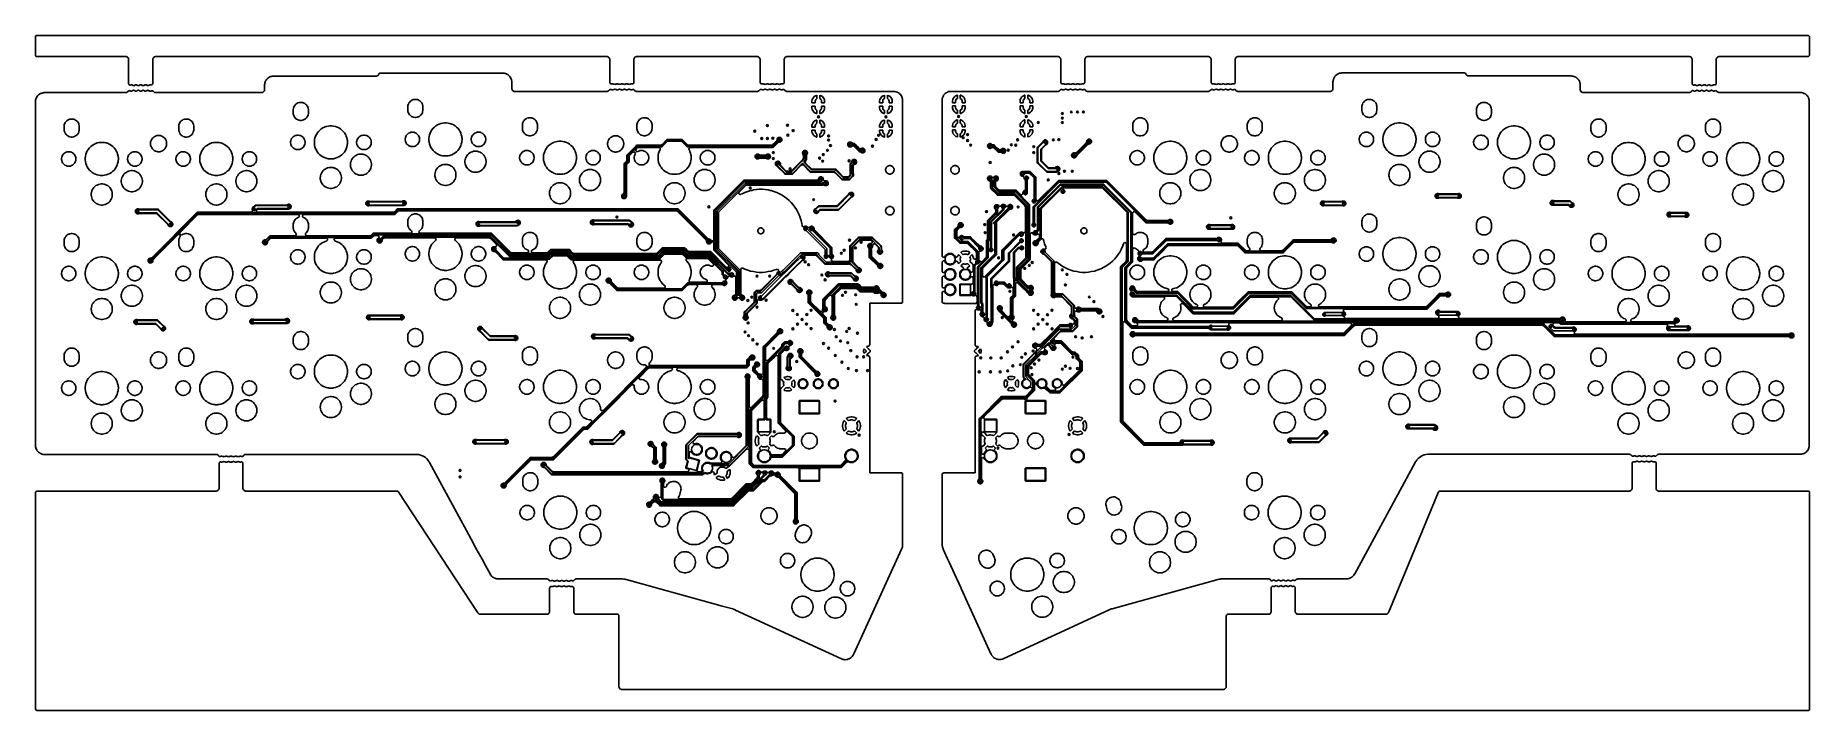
# Model space of a CAD drawing. Header units: inches. Extents: x 2.6 to 14.2, y -7.9 to -3.5.
import ezdxf

# ---------------------------------------------------------------- set-up
doc = ezdxf.new("R2010")
doc.units = ezdxf.units.IN
doc.header["$MEASUREMENT"] = 0
doc.layers.add('B.Cu', color=153, linetype='CONTINUOUS', true_color=0x4d7fc4)

msp = doc.modelspace()

# ---------------------------------------------------------------- linework, layer by layer
at = {"layer": 'B.Cu', "linetype": 'CONTINUOUS'}
for p, q in [((2.588, -3.462), (2.589, -3.458)), ((2.588, -3.58), (2.588, -3.462)), ((2.589, -3.458), (2.591, -3.455)), ((2.591, -3.455), (2.594, -3.453)), ((2.594, -3.453), (2.598, -3.452)), ((2.598, -3.452), (14.193, -3.452)), ((14.193, -3.452), (14.196, -3.453)), ((14.196, -3.453), (14.199, -3.455)), ((14.199, -3.455), (14.202, -3.458)), ((14.202, -3.458), (14.202, -3.462)), ((14.202, -3.462), (14.202, -3.58)), ((2.589, -3.584), (2.588, -3.58)), ((2.591, -3.587), (2.589, -3.584)), ((2.594, -3.589), (2.591, -3.587)), ((2.598, -3.59), (2.594, -3.589)), ((3.181, -3.59), (2.598, -3.59)), ((3.186, -3.591), (3.181, -3.59)), ((3.191, -3.594), (3.186, -3.591)), ((3.186, -3.591), (3.186, -3.591)), ((3.186, -3.591), (3.186, -3.591)), ((3.194, -3.598), (3.191, -3.594)), ((3.197, -3.602), (3.194, -3.598)), ((3.36, -3.598), (3.357, -3.602)), ((3.363, -3.594), (3.36, -3.598)), ((3.368, -3.591), (3.363, -3.594)), ((3.373, -3.59), (3.368, -3.591)), ((3.368, -3.591), (3.368, -3.591)), ((3.368, -3.591), (3.368, -3.591)), ((3.378, -3.59), (3.373, -3.59)), ((6.331, -3.59), (3.378, -3.59)), ((6.336, -3.591), (6.331, -3.59)), ((6.34, -3.594), (6.336, -3.591)), ((6.336, -3.591), (6.336, -3.591)), ((6.336, -3.591), (6.336, -3.591)), ((6.344, -3.598), (6.34, -3.594)), ((6.347, -3.602), (6.344, -3.598)), ((6.509, -3.598), (6.507, -3.602)), ((6.513, -3.594), (6.509, -3.598)), ((6.518, -3.591), (6.513, -3.594)), ((6.523, -3.59), (6.518, -3.591)), ((6.518, -3.591), (6.518, -3.591)), ((6.518, -3.591), (6.518, -3.591)), ((6.528, -3.59), (6.523, -3.59)), ((7.315, -3.59), (6.528, -3.59)), ((7.32, -3.591), (7.315, -3.59)), ((7.325, -3.594), (7.32, -3.591)), ((7.32, -3.591), (7.32, -3.591)), ((7.32, -3.591), (7.32, -3.591)), ((7.328, -3.598), (7.325, -3.594)), ((7.331, -3.602), (7.328, -3.598)), ((7.494, -3.598), (7.491, -3.602)), ((7.497, -3.594), (7.494, -3.598)), ((7.502, -3.591), (7.497, -3.594)), ((7.507, -3.59), (7.502, -3.591)), ((7.502, -3.591), (7.502, -3.591)), ((7.502, -3.591), (7.502, -3.591)), ((7.512, -3.59), (7.507, -3.59)), ((9.284, -3.59), (7.512, -3.59)), ((9.289, -3.591), (9.284, -3.59)), ((9.293, -3.594), (9.289, -3.591)), ((9.289, -3.591), (9.289, -3.591)), ((9.289, -3.591), (9.289, -3.591)), ((9.297, -3.598), (9.293, -3.594)), ((9.299, -3.602), (9.297, -3.598)), ((9.462, -3.598), (9.46, -3.602)), ((9.466, -3.594), (9.462, -3.598)), ((9.47, -3.591), (9.466, -3.594)), ((9.475, -3.59), (9.47, -3.591)), ((9.47, -3.591), (9.47, -3.591)), ((9.47, -3.591), (9.47, -3.591)), ((9.481, -3.59), (9.475, -3.59)), ((10.268, -3.59), (9.481, -3.59)), ((10.273, -3.591), (10.268, -3.59)), ((10.277, -3.594), (10.273, -3.591)), ((10.273, -3.591), (10.273, -3.591)), ((10.273, -3.591), (10.273, -3.591)), ((10.281, -3.598), (10.277, -3.594)), ((10.284, -3.602), (10.281, -3.598)), ((10.446, -3.598), (10.444, -3.602)), ((10.45, -3.594), (10.446, -3.598)), ((10.455, -3.591), (10.45, -3.594)), ((10.46, -3.59), (10.455, -3.591)), ((10.455, -3.591), (10.455, -3.591)), ((10.455, -3.591), (10.455, -3.591)), ((10.465, -3.59), (10.46, -3.59)), ((13.418, -3.59), (10.465, -3.59)), ((13.423, -3.591), (13.418, -3.59)), ((13.427, -3.594), (13.423, -3.591)), ((13.423, -3.591), (13.423, -3.591)), ((13.423, -3.591), (13.423, -3.591)), ((13.431, -3.598), (13.427, -3.594)), ((13.433, -3.602), (13.431, -3.598)), ((13.596, -3.598), (13.593, -3.602)), ((13.6, -3.594), (13.596, -3.598)), ((13.604, -3.591), (13.6, -3.594)), ((13.609, -3.59), (13.604, -3.591)), ((13.604, -3.591), (13.604, -3.591)), ((13.604, -3.591), (13.604, -3.591)), ((14.193, -3.59), (13.609, -3.59)), ((14.196, -3.589), (14.193, -3.59)), ((14.199, -3.587), (14.196, -3.589)), ((14.202, -3.584), (14.199, -3.587)), ((14.202, -3.58), (14.202, -3.584)), ((3.198, -3.607), (3.197, -3.602)), ((3.197, -3.602), (3.197, -3.602)), ((3.198, -3.767), (3.198, -3.607)), ((3.357, -3.602), (3.356, -3.607)), ((3.356, -3.607), (3.356, -3.767)), ((4.826, -3.717), (4.829, -3.715)), ((4.829, -3.715), (4.831, -3.714)), ((4.831, -3.714), (4.834, -3.71)), ((4.834, -3.71), (4.837, -3.706)), ((4.834, -3.71), (4.834, -3.71)), ((4.837, -3.706), (4.839, -3.702)), ((4.837, -3.706), (4.837, -3.706)), ((4.837, -3.706), (4.837, -3.706)), ((4.839, -3.702), (4.841, -3.7)), ((4.841, -3.7), (4.845, -3.698)), ((4.845, -3.698), (4.846, -3.698)), ((4.846, -3.698), (5.645, -3.698)), ((5.645, -3.698), (5.647, -3.698)), ((5.647, -3.698), (5.648, -3.698)), ((5.648, -3.698), (5.649, -3.699)), ((5.649, -3.699), (5.655, -3.699)), ((5.655, -3.699), (5.656, -3.699)), ((5.656, -3.699), (5.663, -3.701)), ((5.663, -3.701), (5.665, -3.701)), ((5.665, -3.701), (5.671, -3.704)), ((5.671, -3.704), (5.672, -3.704)), ((5.672, -3.704), (5.674, -3.705)), ((5.674, -3.705), (5.678, -3.707)), ((5.678, -3.707), (5.679, -3.707)), ((5.679, -3.707), (5.68, -3.708)), ((5.68, -3.708), (5.684, -3.712)), ((5.684, -3.712), (5.685, -3.712)), ((5.685, -3.712), (5.686, -3.713)), ((5.686, -3.713), (5.691, -3.718)), ((6.348, -3.607), (6.347, -3.602)), ((6.347, -3.602), (6.347, -3.602)), ((6.348, -3.759), (6.348, -3.607)), ((6.507, -3.602), (6.505, -3.607)), ((6.505, -3.607), (6.505, -3.759)), ((7.332, -3.607), (7.331, -3.602)), ((7.331, -3.602), (7.331, -3.602)), ((7.332, -3.759), (7.332, -3.607)), ((7.491, -3.602), (7.49, -3.607)), ((7.49, -3.607), (7.49, -3.759)), ((9.301, -3.607), (9.299, -3.602)), ((9.299, -3.602), (9.299, -3.602)), ((9.301, -3.759), (9.301, -3.607)), ((9.46, -3.602), (9.458, -3.607)), ((9.458, -3.607), (9.458, -3.759)), ((10.285, -3.607), (10.284, -3.602)), ((10.284, -3.602), (10.284, -3.602)), ((10.285, -3.759), (10.285, -3.607)), ((10.444, -3.602), (10.442, -3.607)), ((10.442, -3.607), (10.442, -3.759)), ((11.098, -3.717), (11.103, -3.712)), ((11.103, -3.712), (11.104, -3.711)), ((11.104, -3.711), (11.11, -3.707)), ((11.11, -3.707), (11.111, -3.706)), ((11.111, -3.706), (11.117, -3.703)), ((11.117, -3.703), (11.118, -3.703)), ((11.118, -3.703), (11.125, -3.7)), ((11.125, -3.7), (11.126, -3.7)), ((11.126, -3.7), (11.133, -3.698)), ((11.133, -3.698), (11.135, -3.698)), ((11.135, -3.698), (11.142, -3.697)), ((11.142, -3.697), (11.143, -3.697)), ((11.143, -3.697), (11.145, -3.697)), ((11.145, -3.697), (11.145, -3.697)), ((11.145, -3.697), (11.943, -3.697)), ((11.943, -3.697), (11.947, -3.698)), ((11.947, -3.698), (11.95, -3.7)), ((11.95, -3.7), (11.952, -3.704)), ((11.952, -3.704), (11.953, -3.705)), ((11.953, -3.705), (11.953, -3.705)), ((11.953, -3.705), (11.953, -3.705)), ((11.953, -3.705), (11.953, -3.705)), ((11.953, -3.705), (11.954, -3.707)), ((11.954, -3.707), (11.954, -3.707)), ((11.954, -3.707), (11.954, -3.707)), ((11.954, -3.707), (11.954, -3.707)), ((11.954, -3.707), (11.955, -3.71)), ((11.955, -3.71), (11.955, -3.71)), ((11.955, -3.71), (11.955, -3.71)), ((11.955, -3.71), (11.955, -3.71)), ((11.955, -3.71), (11.957, -3.712)), ((11.957, -3.712), (11.957, -3.712)), ((11.957, -3.712), (11.957, -3.712)), ((11.957, -3.712), (11.959, -3.713)), ((11.959, -3.713), (11.959, -3.713)), ((11.959, -3.713), (11.959, -3.713)), ((11.959, -3.713), (11.959, -3.713)), ((11.959, -3.713), (11.959, -3.713)), ((11.959, -3.713), (11.959, -3.713)), ((11.959, -3.713), (11.962, -3.715)), ((11.962, -3.715), (11.962, -3.715)), ((11.962, -3.715), (11.962, -3.715)), ((11.962, -3.715), (11.963, -3.715)), ((11.963, -3.715), (11.963, -3.716)), ((11.963, -3.716), (11.963, -3.716)), ((11.963, -3.716), (11.963, -3.716)), ((11.963, -3.716), (11.963, -3.716)), ((11.963, -3.716), (11.963, -3.716)), ((11.963, -3.716), (11.963, -3.716)), ((11.963, -3.716), (11.963, -3.716)), ((11.963, -3.716), (11.963, -3.716)), ((11.963, -3.716), (11.964, -3.716)), ((11.964, -3.716), (11.966, -3.716)), ((11.966, -3.716), (11.968, -3.717)), ((13.435, -3.607), (13.433, -3.602)), ((13.433, -3.602), (13.433, -3.602)), ((13.435, -3.767), (13.435, -3.607)), ((13.593, -3.602), (13.592, -3.607)), ((13.592, -3.607), (13.592, -3.767)), ((2.616, -3.835), (2.622, -3.832)), ((2.622, -3.832), (2.623, -3.831)), ((2.623, -3.831), (2.63, -3.829)), ((2.63, -3.829), (2.631, -3.829)), ((2.631, -3.829), (2.638, -3.827)), ((2.638, -3.827), (2.64, -3.827)), ((2.64, -3.827), (2.646, -3.826)), ((2.646, -3.826), (2.647, -3.826)), ((2.647, -3.826), (2.648, -3.826)), ((2.648, -3.826), (3.181, -3.826)), ((3.181, -3.826), (3.186, -3.825)), ((3.186, -3.825), (3.191, -3.822)), ((3.191, -3.822), (3.194, -3.819)), ((3.194, -3.819), (3.195, -3.818)), ((3.195, -3.818), (3.197, -3.815)), ((3.197, -3.815), (3.201, -3.814)), ((3.199, -3.77), (3.198, -3.767)), ((3.2, -3.773), (3.199, -3.77)), ((3.203, -3.776), (3.2, -3.773)), ((3.201, -3.814), (3.205, -3.813)), ((3.207, -3.777), (3.203, -3.776)), ((3.205, -3.813), (3.207, -3.814)), ((3.211, -3.777), (3.207, -3.777)), ((3.207, -3.814), (3.207, -3.814)), ((3.207, -3.814), (3.208, -3.814)), ((3.208, -3.814), (3.213, -3.816)), ((3.213, -3.776), (3.211, -3.777)), ((3.218, -3.776), (3.213, -3.776)), ((3.213, -3.816), (3.218, -3.816)), ((3.223, -3.778), (3.218, -3.776)), ((3.218, -3.816), (3.221, -3.815)), ((3.221, -3.815), (3.223, -3.814)), ((3.226, -3.779), (3.223, -3.778)), ((3.223, -3.778), (3.223, -3.778)), ((3.223, -3.814), (3.226, -3.812)), ((3.228, -3.78), (3.226, -3.779)), ((3.226, -3.779), (3.226, -3.779)), ((3.226, -3.812), (3.23, -3.811)), ((3.232, -3.781), (3.228, -3.78)), ((3.23, -3.811), (3.234, -3.811)), ((3.236, -3.779), (3.232, -3.781)), ((3.234, -3.811), (3.236, -3.812)), ((3.239, -3.778), (3.236, -3.779)), ((3.236, -3.779), (3.236, -3.779)), ((3.236, -3.812), (3.239, -3.814)), ((3.244, -3.776), (3.239, -3.778)), ((3.239, -3.778), (3.239, -3.778)), ((3.239, -3.778), (3.239, -3.778)), ((3.239, -3.814), (3.239, -3.814)), ((3.239, -3.814), (3.239, -3.814)), ((3.239, -3.814), (3.244, -3.816)), ((3.249, -3.776), (3.244, -3.776)), ((3.244, -3.816), (3.249, -3.816)), ((3.254, -3.778), (3.249, -3.776)), ((3.249, -3.816), (3.252, -3.815)), ((3.252, -3.815), (3.254, -3.814)), ((3.257, -3.779), (3.254, -3.778)), ((3.254, -3.778), (3.254, -3.778)), ((3.254, -3.814), (3.257, -3.812)), ((3.26, -3.78), (3.257, -3.779)), ((3.257, -3.779), (3.257, -3.779)), ((3.257, -3.812), (3.261, -3.811)), ((3.263, -3.781), (3.26, -3.78)), ((3.261, -3.811), (3.265, -3.811)), ((3.267, -3.779), (3.263, -3.781)), ((3.265, -3.811), (3.267, -3.812)), ((3.27, -3.778), (3.267, -3.779)), ((3.267, -3.812), (3.27, -3.814)), ((3.275, -3.776), (3.27, -3.778)), ((3.27, -3.814), (3.275, -3.816)), ((3.28, -3.776), (3.275, -3.776)), ((3.275, -3.816), (3.28, -3.816)), ((3.285, -3.778), (3.28, -3.776)), ((3.28, -3.816), (3.284, -3.815)), ((3.284, -3.815), (3.285, -3.814)), ((3.288, -3.779), (3.285, -3.778)), ((3.285, -3.778), (3.285, -3.778)), ((3.285, -3.814), (3.288, -3.812)), ((3.291, -3.78), (3.288, -3.779)), ((3.288, -3.779), (3.288, -3.779)), ((3.288, -3.812), (3.292, -3.811)), ((3.295, -3.781), (3.291, -3.78)), ((3.292, -3.811), (3.296, -3.811)), ((3.298, -3.779), (3.295, -3.781)), ((3.296, -3.811), (3.298, -3.812)), ((3.301, -3.778), (3.298, -3.779)), ((3.298, -3.812), (3.301, -3.814)), ((3.306, -3.776), (3.301, -3.778)), ((3.301, -3.814), (3.306, -3.816)), ((3.312, -3.776), (3.306, -3.776)), ((3.306, -3.816), (3.312, -3.816)), ((3.317, -3.778), (3.312, -3.776)), ((3.312, -3.816), (3.315, -3.815)), ((3.315, -3.815), (3.317, -3.814)), ((3.319, -3.779), (3.317, -3.778)), ((3.317, -3.778), (3.317, -3.778)), ((3.317, -3.814), (3.32, -3.812)), ((3.32, -3.779), (3.319, -3.779)), ((3.322, -3.78), (3.32, -3.779)), ((3.32, -3.812), (3.323, -3.811)), ((3.326, -3.781), (3.322, -3.78)), ((3.323, -3.811), (3.327, -3.811)), ((3.329, -3.779), (3.326, -3.781)), ((3.327, -3.811), (3.329, -3.812)), ((3.33, -3.779), (3.329, -3.779)), ((3.329, -3.812), (3.332, -3.814)), ((3.332, -3.778), (3.33, -3.779)), ((3.337, -3.776), (3.332, -3.778)), ((3.332, -3.778), (3.332, -3.778)), ((3.332, -3.778), (3.332, -3.778)), ((3.332, -3.814), (3.332, -3.814)), ((3.332, -3.814), (3.332, -3.814)), ((3.332, -3.814), (3.337, -3.816)), ((3.343, -3.776), (3.337, -3.776)), ((3.337, -3.816), (3.343, -3.816)), ((3.344, -3.776), (3.343, -3.776)), ((3.343, -3.776), (3.343, -3.776)), ((3.343, -3.816), (3.348, -3.814)), ((3.346, -3.777), (3.344, -3.776)), ((3.35, -3.776), (3.346, -3.777)), ((3.348, -3.814), (3.348, -3.814)), ((3.348, -3.814), (3.351, -3.814)), ((3.353, -3.774), (3.35, -3.776)), ((3.351, -3.814), (3.355, -3.814)), ((3.355, -3.771), (3.353, -3.774)), ((3.356, -3.767), (3.355, -3.771)), ((3.355, -3.814), (3.358, -3.816)), ((3.358, -3.816), (3.36, -3.819)), ((3.36, -3.819), (3.36, -3.819)), ((3.36, -3.819), (3.363, -3.822)), ((3.363, -3.822), (3.368, -3.825)), ((3.368, -3.825), (3.373, -3.826)), ((3.373, -3.826), (4.071, -3.826)), ((4.071, -3.826), (4.076, -3.825)), ((4.076, -3.825), (4.081, -3.822)), ((4.081, -3.822), (4.084, -3.819)), ((4.084, -3.819), (4.087, -3.814)), ((4.087, -3.814), (4.088, -3.809)), ((4.088, -3.774), (4.089, -3.769)), ((4.088, -3.777), (4.088, -3.774)), ((4.088, -3.809), (4.088, -3.777)), ((4.088, -3.777), (4.088, -3.777)), ((4.089, -3.768), (4.09, -3.761)), ((4.089, -3.769), (4.089, -3.768)), ((4.09, -3.761), (4.091, -3.76)), ((4.091, -3.76), (4.093, -3.753)), ((4.093, -3.753), (4.094, -3.752)), ((4.094, -3.752), (4.095, -3.749)), ((4.095, -3.749), (4.097, -3.746)), ((4.097, -3.746), (4.098, -3.745)), ((4.098, -3.745), (4.102, -3.739)), ((4.102, -3.739), (4.103, -3.738)), ((4.103, -3.738), (4.108, -3.733)), ((4.108, -3.733), (4.109, -3.732)), ((4.109, -3.732), (4.115, -3.728)), ((4.115, -3.728), (4.116, -3.727)), ((4.116, -3.727), (4.122, -3.724)), ((4.122, -3.724), (4.123, -3.723)), ((4.123, -3.723), (4.13, -3.721)), ((4.13, -3.721), (4.131, -3.72)), ((4.131, -3.72), (4.138, -3.719)), ((4.138, -3.719), (4.14, -3.719)), ((4.14, -3.719), (4.146, -3.718)), ((4.146, -3.718), (4.147, -3.718)), ((4.147, -3.718), (4.148, -3.718)), ((4.148, -3.718), (4.821, -3.718)), ((4.821, -3.718), (4.826, -3.717)), ((5.691, -3.718), (5.692, -3.719)), ((5.692, -3.719), (5.696, -3.725)), ((5.696, -3.725), (5.697, -3.726)), ((5.697, -3.726), (5.701, -3.732)), ((5.701, -3.732), (5.701, -3.734)), ((5.701, -3.734), (5.704, -3.74)), ((5.704, -3.74), (5.704, -3.742)), ((5.704, -3.742), (5.705, -3.748)), ((5.705, -3.748), (5.706, -3.75)), ((5.706, -3.75), (5.706, -3.757)), ((5.706, -3.757), (5.706, -3.758)), ((5.706, -3.758), (5.706, -3.801)), ((5.706, -3.801), (5.708, -3.806)), ((5.708, -3.806), (5.708, -3.806)), ((5.708, -3.806), (5.708, -3.806)), ((5.708, -3.806), (5.71, -3.811)), ((5.71, -3.811), (5.714, -3.815)), ((5.714, -3.815), (5.718, -3.817)), ((5.718, -3.817), (5.723, -3.818)), ((5.723, -3.818), (6.331, -3.818)), ((6.331, -3.818), (6.336, -3.817)), ((6.336, -3.817), (6.34, -3.815)), ((6.34, -3.815), (6.344, -3.811)), ((6.344, -3.81), (6.347, -3.807)), ((6.344, -3.811), (6.344, -3.81)), ((6.347, -3.807), (6.35, -3.806)), ((6.348, -3.762), (6.348, -3.759)), ((6.35, -3.765), (6.348, -3.762)), ((6.353, -3.768), (6.35, -3.765)), ((6.35, -3.806), (6.354, -3.805)), ((6.357, -3.769), (6.353, -3.768)), ((6.354, -3.805), (6.357, -3.806)), ((6.36, -3.769), (6.357, -3.769)), ((6.357, -3.806), (6.357, -3.806)), ((6.357, -3.806), (6.357, -3.806)), ((6.357, -3.806), (6.362, -3.808)), ((6.362, -3.768), (6.36, -3.769)), ((6.368, -3.768), (6.362, -3.768)), ((6.362, -3.808), (6.368, -3.808)), ((6.373, -3.77), (6.368, -3.768)), ((6.368, -3.808), (6.371, -3.807)), ((6.371, -3.807), (6.373, -3.806)), ((6.374, -3.771), (6.373, -3.77)), ((6.373, -3.77), (6.373, -3.77)), ((6.373, -3.806), (6.376, -3.805)), ((6.376, -3.771), (6.374, -3.771)), ((6.378, -3.772), (6.376, -3.771)), ((6.376, -3.805), (6.379, -3.803)), ((6.382, -3.773), (6.378, -3.772)), ((6.379, -3.803), (6.383, -3.804)), ((6.386, -3.771), (6.382, -3.773)), ((6.383, -3.804), (6.386, -3.805)), ((6.389, -3.77), (6.386, -3.771)), ((6.386, -3.805), (6.389, -3.806)), ((6.394, -3.768), (6.389, -3.77)), ((6.389, -3.806), (6.389, -3.806)), ((6.389, -3.806), (6.389, -3.806)), ((6.389, -3.806), (6.394, -3.808)), ((6.399, -3.768), (6.394, -3.768)), ((6.394, -3.808), (6.399, -3.808)), ((6.404, -3.77), (6.399, -3.768)), ((6.399, -3.808), (6.402, -3.807)), ((6.402, -3.807), (6.404, -3.806)), ((6.406, -3.771), (6.404, -3.77)), ((6.404, -3.77), (6.404, -3.77)), ((6.404, -3.806), (6.407, -3.805)), ((6.407, -3.771), (6.406, -3.771)), ((6.409, -3.772), (6.407, -3.771)), ((6.407, -3.805), (6.41, -3.803)), ((6.413, -3.773), (6.409, -3.772)), ((6.41, -3.803), (6.414, -3.804)), ((6.417, -3.771), (6.413, -3.773)), ((6.414, -3.804), (6.417, -3.805)), ((6.42, -3.77), (6.417, -3.771)), ((6.417, -3.805), (6.42, -3.806)), ((6.425, -3.768), (6.42, -3.77)), ((6.42, -3.806), (6.425, -3.808)), ((6.43, -3.768), (6.425, -3.768)), ((6.425, -3.808), (6.43, -3.808)), ((6.435, -3.77), (6.43, -3.768)), ((6.43, -3.808), (6.433, -3.807)), ((6.433, -3.807), (6.435, -3.806)), ((6.437, -3.771), (6.435, -3.77)), ((6.435, -3.77), (6.435, -3.77)), ((6.435, -3.806), (6.438, -3.805)), ((6.438, -3.771), (6.437, -3.771)), ((6.44, -3.772), (6.438, -3.771)), ((6.438, -3.805), (6.442, -3.803)), ((6.444, -3.773), (6.44, -3.772)), ((6.442, -3.803), (6.445, -3.804)), ((6.448, -3.771), (6.444, -3.773)), ((6.445, -3.804), (6.448, -3.805)), ((6.451, -3.77), (6.448, -3.771)), ((6.448, -3.805), (6.451, -3.806)), ((6.456, -3.768), (6.451, -3.77)), ((6.451, -3.806), (6.456, -3.808)), ((6.461, -3.768), (6.456, -3.768)), ((6.456, -3.808), (6.461, -3.808)), ((6.466, -3.77), (6.461, -3.768)), ((6.461, -3.808), (6.464, -3.807)), ((6.464, -3.807), (6.466, -3.806)), ((6.468, -3.771), (6.466, -3.77)), ((6.466, -3.77), (6.466, -3.77)), ((6.466, -3.806), (6.469, -3.805)), ((6.469, -3.771), (6.468, -3.771)), ((6.472, -3.772), (6.469, -3.771)), ((6.469, -3.805), (6.473, -3.803)), ((6.475, -3.773), (6.472, -3.772)), ((6.473, -3.803), (6.477, -3.804)), ((6.479, -3.771), (6.475, -3.773)), ((6.477, -3.804), (6.479, -3.805)), ((6.482, -3.77), (6.479, -3.771)), ((6.479, -3.805), (6.482, -3.806)), ((6.487, -3.768), (6.482, -3.77)), ((6.482, -3.806), (6.482, -3.806)), ((6.482, -3.806), (6.482, -3.806)), ((6.482, -3.806), (6.487, -3.808)), ((6.492, -3.768), (6.487, -3.768)), ((6.487, -3.808), (6.492, -3.808)), ((6.493, -3.769), (6.492, -3.768)), ((6.492, -3.768), (6.492, -3.768)), ((6.492, -3.808), (6.498, -3.806)), ((6.496, -3.769), (6.493, -3.769)), ((6.499, -3.768), (6.496, -3.769)), ((6.498, -3.806), (6.498, -3.806)), ((6.498, -3.806), (6.501, -3.806)), ((6.503, -3.766), (6.499, -3.768)), ((6.501, -3.806), (6.505, -3.806)), ((6.505, -3.763), (6.503, -3.766)), ((6.505, -3.759), (6.505, -3.763)), ((6.505, -3.806), (6.508, -3.809)), ((6.508, -3.809), (6.509, -3.811)), ((6.509, -3.811), (6.509, -3.811)), ((6.509, -3.811), (6.513, -3.815)), ((6.513, -3.815), (6.518, -3.817)), ((6.518, -3.817), (6.523, -3.818)), ((6.523, -3.818), (7.315, -3.818)), ((7.315, -3.818), (7.32, -3.817)), ((7.32, -3.817), (7.325, -3.815)), ((7.325, -3.815), (7.328, -3.811)), ((7.328, -3.811), (7.329, -3.81)), ((7.329, -3.81), (7.331, -3.807)), ((7.331, -3.807), (7.335, -3.806)), ((7.333, -3.762), (7.332, -3.759)), ((7.334, -3.765), (7.333, -3.762)), ((7.337, -3.768), (7.334, -3.765)), ((7.335, -3.806), (7.338, -3.805)), ((7.341, -3.769), (7.337, -3.768)), ((7.338, -3.805), (7.341, -3.806)), ((7.345, -3.769), (7.341, -3.769)), ((7.341, -3.806), (7.341, -3.806)), ((7.341, -3.806), (7.342, -3.806)), ((7.342, -3.806), (7.347, -3.808)), ((7.347, -3.768), (7.345, -3.769)), ((7.352, -3.768), (7.347, -3.768)), ((7.347, -3.808), (7.352, -3.808)), ((7.357, -3.77), (7.352, -3.768)), ((7.352, -3.808), (7.355, -3.807)), ((7.355, -3.807), (7.357, -3.806)), ((7.359, -3.771), (7.357, -3.77)), ((7.357, -3.77), (7.357, -3.77)), ((7.357, -3.806), (7.36, -3.805)), ((7.36, -3.771), (7.359, -3.771)), ((7.362, -3.772), (7.36, -3.771)), ((7.36, -3.805), (7.364, -3.803)), ((7.366, -3.773), (7.362, -3.772)), ((7.364, -3.803), (7.367, -3.804)), ((7.37, -3.771), (7.366, -3.773)), ((7.367, -3.804), (7.37, -3.805)), ((7.373, -3.77), (7.37, -3.771)), ((7.37, -3.805), (7.373, -3.806)), ((7.378, -3.768), (7.373, -3.77)), ((7.373, -3.806), (7.373, -3.806)), ((7.373, -3.806), (7.373, -3.806)), ((7.373, -3.806), (7.378, -3.808)), ((7.383, -3.768), (7.378, -3.768)), ((7.378, -3.808), (7.383, -3.808)), ((7.388, -3.77), (7.383, -3.768)), ((7.383, -3.808), (7.386, -3.807)), ((7.386, -3.807), (7.388, -3.806)), ((7.39, -3.771), (7.388, -3.77)), ((7.388, -3.77), (7.388, -3.77)), ((7.388, -3.806), (7.391, -3.805)), ((7.391, -3.771), (7.39, -3.771)), ((7.393, -3.772), (7.391, -3.771)), ((7.391, -3.805), (7.395, -3.803)), ((7.397, -3.773), (7.393, -3.772)), ((7.395, -3.803), (7.399, -3.804)), ((7.401, -3.771), (7.397, -3.773)), ((7.399, -3.804), (7.401, -3.805)), ((7.404, -3.77), (7.401, -3.771)), ((7.401, -3.805), (7.404, -3.806)), ((7.409, -3.768), (7.404, -3.77)), ((7.404, -3.806), (7.409, -3.808)), ((7.414, -3.768), (7.409, -3.768)), ((7.409, -3.808), (7.414, -3.808)), ((7.419, -3.77), (7.414, -3.768)), ((7.414, -3.808), (7.418, -3.807)), ((7.418, -3.807), (7.419, -3.806)), ((7.421, -3.771), (7.419, -3.77)), ((7.419, -3.77), (7.419, -3.77)), ((7.419, -3.806), (7.422, -3.805)), ((7.422, -3.771), (7.421, -3.771)), ((7.425, -3.772), (7.422, -3.771)), ((7.422, -3.805), (7.426, -3.803)), ((7.428, -3.773), (7.425, -3.772)), ((7.426, -3.803), (7.43, -3.804)), ((7.432, -3.771), (7.428, -3.773)), ((7.43, -3.804), (7.432, -3.805)), ((7.435, -3.77), (7.432, -3.771)), ((7.432, -3.805), (7.435, -3.806)), ((7.44, -3.768), (7.435, -3.77)), ((7.435, -3.806), (7.44, -3.808)), ((7.445, -3.768), (7.44, -3.768)), ((7.44, -3.808), (7.445, -3.808)), ((7.45, -3.77), (7.445, -3.768)), ((7.445, -3.808), (7.449, -3.807)), ((7.449, -3.807), (7.45, -3.806)), ((7.452, -3.771), (7.45, -3.77)), ((7.45, -3.77), (7.45, -3.77)), ((7.45, -3.806), (7.453, -3.805)), ((7.453, -3.771), (7.452, -3.771)), ((7.456, -3.772), (7.453, -3.771)), ((7.453, -3.805), (7.457, -3.803)), ((7.46, -3.773), (7.456, -3.772)), ((7.457, -3.803), (7.461, -3.804)), ((7.463, -3.771), (7.46, -3.773)), ((7.461, -3.804), (7.463, -3.805)), ((7.466, -3.77), (7.463, -3.771)), ((7.463, -3.805), (7.466, -3.806)), ((7.471, -3.768), (7.466, -3.77)), ((7.466, -3.806), (7.466, -3.806)), ((7.466, -3.806), (7.466, -3.806)), ((7.466, -3.806), (7.471, -3.808)), ((7.477, -3.768), (7.471, -3.768)), ((7.471, -3.808), (7.477, -3.808)), ((7.477, -3.769), (7.477, -3.768)), ((7.477, -3.768), (7.477, -3.768)), ((7.48, -3.769), (7.477, -3.769)), ((7.477, -3.808), (7.482, -3.806)), ((7.484, -3.768), (7.48, -3.769)), ((7.482, -3.806), (7.482, -3.806)), ((7.482, -3.806), (7.485, -3.806)), ((7.487, -3.766), (7.484, -3.768)), ((7.485, -3.806), (7.489, -3.806)), ((7.489, -3.763), (7.487, -3.766)), ((7.49, -3.759), (7.489, -3.763)), ((7.489, -3.806), (7.492, -3.809)), ((7.492, -3.809), (7.494, -3.811)), ((7.494, -3.811), (7.494, -3.811)), ((7.494, -3.811), (7.497, -3.815)), ((7.497, -3.815), (7.502, -3.817)), ((7.502, -3.817), (7.507, -3.818)), ((7.507, -3.818), (8.204, -3.818)), ((8.204, -3.818), (8.206, -3.818)), ((8.206, -3.818), (8.207, -3.819)), ((8.207, -3.819), (8.208, -3.819)), ((8.208, -3.819), (8.214, -3.819)), ((8.214, -3.819), (8.215, -3.819)), ((8.215, -3.819), (8.222, -3.821)), ((8.222, -3.821), (8.224, -3.821)), ((8.224, -3.821), (8.23, -3.824)), ((8.23, -3.824), (8.231, -3.824)), ((8.231, -3.824), (8.233, -3.825)), ((8.233, -3.825), (8.237, -3.827)), ((8.237, -3.827), (8.238, -3.828)), ((8.238, -3.828), (8.239, -3.828)), ((8.239, -3.828), (8.244, -3.832)), ((8.244, -3.832), (8.244, -3.832)), ((8.244, -3.832), (8.245, -3.833)), ((8.539, -3.837), (8.544, -3.832)), ((8.544, -3.832), (8.545, -3.832)), ((8.545, -3.832), (8.551, -3.827)), ((8.551, -3.827), (8.552, -3.827)), ((8.552, -3.827), (8.558, -3.823)), ((8.558, -3.823), (8.559, -3.823)), ((8.559, -3.823), (8.566, -3.82)), ((8.566, -3.82), (8.567, -3.82)), ((8.567, -3.82), (8.574, -3.818)), ((8.574, -3.818), (8.576, -3.818)), ((8.576, -3.818), (8.583, -3.818)), ((8.583, -3.818), (8.584, -3.818)), ((8.584, -3.818), (8.586, -3.818)), ((8.586, -3.818), (8.586, -3.818)), ((8.586, -3.818), (9.278, -3.818)), ((9.278, -3.818), (9.284, -3.818)), ((9.284, -3.818), (9.289, -3.816)), ((9.289, -3.816), (9.293, -3.814)), ((9.293, -3.814), (9.297, -3.81)), ((9.297, -3.809), (9.299, -3.807)), ((9.297, -3.81), (9.297, -3.809)), ((9.297, -3.809), (9.297, -3.809)), ((9.297, -3.81), (9.297, -3.81)), ((9.299, -3.807), (9.303, -3.806)), ((9.301, -3.762), (9.301, -3.759)), ((9.303, -3.765), (9.301, -3.762)), ((9.306, -3.768), (9.303, -3.765)), ((9.303, -3.806), (9.307, -3.805)), ((9.309, -3.769), (9.306, -3.768)), ((9.307, -3.805), (9.309, -3.806)), ((9.313, -3.769), (9.309, -3.769)), ((9.309, -3.806), (9.309, -3.806)), ((9.309, -3.806), (9.31, -3.806)), ((9.31, -3.806), (9.315, -3.808)), ((9.315, -3.768), (9.313, -3.769)), ((9.32, -3.768), (9.315, -3.768)), ((9.315, -3.768), (9.315, -3.768)), ((9.315, -3.808), (9.32, -3.808)), ((9.325, -3.77), (9.32, -3.768)), ((9.32, -3.808), (9.323, -3.807)), ((9.323, -3.807), (9.325, -3.806)), ((9.327, -3.771), (9.325, -3.77)), ((9.325, -3.77), (9.325, -3.77)), ((9.325, -3.806), (9.328, -3.805)), ((9.328, -3.771), (9.327, -3.771)), ((9.331, -3.772), (9.328, -3.771)), ((9.328, -3.805), (9.332, -3.803)), ((9.334, -3.773), (9.331, -3.772)), ((9.332, -3.803), (9.336, -3.804)), ((9.338, -3.771), (9.334, -3.773)), ((9.336, -3.804), (9.338, -3.805)), ((9.341, -3.77), (9.338, -3.771)), ((9.338, -3.805), (9.341, -3.806)), ((9.346, -3.768), (9.341, -3.77)), ((9.341, -3.806), (9.341, -3.806)), ((9.341, -3.806), (9.341, -3.806)), ((9.341, -3.806), (9.346, -3.808)), ((9.351, -3.768), (9.346, -3.768)), ((9.346, -3.808), (9.351, -3.808)), ((9.356, -3.77), (9.351, -3.768)), ((9.351, -3.808), (9.355, -3.807)), ((9.355, -3.807), (9.356, -3.806)), ((9.358, -3.771), (9.356, -3.77)), ((9.356, -3.77), (9.356, -3.77)), ((9.356, -3.806), (9.359, -3.805)), ((9.359, -3.771), (9.358, -3.771)), ((9.362, -3.772), (9.359, -3.771)), ((9.359, -3.805), (9.363, -3.803)), ((9.365, -3.773), (9.362, -3.772)), ((9.363, -3.803), (9.367, -3.804)), ((9.369, -3.771), (9.365, -3.773)), ((9.367, -3.804), (9.369, -3.805)), ((9.372, -3.77), (9.369, -3.771)), ((9.369, -3.805), (9.372, -3.806)), ((9.377, -3.768), (9.372, -3.77)), ((9.372, -3.806), (9.377, -3.808)), ((9.382, -3.768), (9.377, -3.768)), ((9.377, -3.808), (9.382, -3.808)), ((9.387, -3.77), (9.382, -3.768)), ((9.382, -3.808), (9.386, -3.807)), ((9.386, -3.807), (9.387, -3.806)), ((9.389, -3.771), (9.387, -3.77)), ((9.387, -3.77), (9.387, -3.77)), ((9.387, -3.806), (9.39, -3.805)), ((9.39, -3.771), (9.389, -3.771)), ((9.393, -3.772), (9.39, -3.771)), ((9.39, -3.805), (9.394, -3.803)), ((9.397, -3.773), (9.393, -3.772)), ((9.394, -3.803), (9.398, -3.804)), ((9.4, -3.771), (9.397, -3.773)), ((9.398, -3.804), (9.4, -3.805)), ((9.403, -3.77), (9.4, -3.771)), ((9.4, -3.805), (9.403, -3.806)), ((9.408, -3.768), (9.403, -3.77)), ((9.403, -3.806), (9.408, -3.808)), ((9.414, -3.768), (9.408, -3.768)), ((9.408, -3.808), (9.414, -3.808)), ((9.419, -3.77), (9.414, -3.768)), ((9.414, -3.808), (9.417, -3.807)), ((9.417, -3.807), (9.419, -3.806)), ((9.42, -3.771), (9.419, -3.77)), ((9.419, -3.77), (9.419, -3.77)), ((9.419, -3.806), (9.422, -3.805)), ((9.422, -3.771), (9.42, -3.771)), ((9.424, -3.772), (9.422, -3.771)), ((9.422, -3.805), (9.425, -3.803)), ((9.428, -3.773), (9.424, -3.772)), ((9.425, -3.803), (9.429, -3.804)), ((9.431, -3.771), (9.428, -3.773)), ((9.429, -3.804), (9.431, -3.805)), ((9.435, -3.77), (9.431, -3.771)), ((9.431, -3.805), (9.435, -3.806)), ((9.44, -3.768), (9.435, -3.77)), ((9.435, -3.806), (9.435, -3.806)), ((9.435, -3.806), (9.435, -3.806)), ((9.435, -3.806), (9.44, -3.808)), ((9.445, -3.768), (9.44, -3.768)), ((9.44, -3.808), (9.445, -3.808)), ((9.446, -3.769), (9.445, -3.768)), ((9.445, -3.768), (9.445, -3.768)), ((9.445, -3.808), (9.45, -3.806)), ((9.448, -3.769), (9.446, -3.769)), ((9.452, -3.768), (9.448, -3.769)), ((9.45, -3.806), (9.454, -3.805)), ((9.45, -3.806), (9.45, -3.806)), ((9.45, -3.806), (9.45, -3.806)), ((9.45, -3.806), (9.45, -3.806)), ((9.45, -3.806), (9.45, -3.806)), ((9.455, -3.766), (9.452, -3.768)), ((9.454, -3.805), (9.458, -3.806)), ((9.457, -3.763), (9.455, -3.766)), ((9.458, -3.759), (9.457, -3.763)), ((9.458, -3.806), (9.461, -3.808)), ((9.461, -3.808), (9.462, -3.809)), ((9.462, -3.809), (9.462, -3.809)), ((9.462, -3.809), (9.462, -3.81)), ((9.462, -3.81), (9.462, -3.81)), ((9.462, -3.81), (9.466, -3.814)), ((9.466, -3.814), (9.47, -3.816)), ((9.47, -3.816), (9.475, -3.818)), ((9.475, -3.818), (10.268, -3.818)), ((10.268, -3.818), (10.273, -3.816)), ((10.273, -3.816), (10.277, -3.814)), ((10.277, -3.814), (10.281, -3.81)), ((10.281, -3.81), (10.281, -3.809)), ((10.281, -3.809), (10.282, -3.809)), ((10.281, -3.81), (10.281, -3.81)), ((10.282, -3.809), (10.284, -3.807)), ((10.284, -3.807), (10.287, -3.805)), ((10.285, -3.762), (10.285, -3.759)), ((10.287, -3.765), (10.285, -3.762)), ((10.29, -3.768), (10.287, -3.765)), ((10.287, -3.805), (10.291, -3.805)), ((10.294, -3.769), (10.29, -3.768)), ((10.291, -3.805), (10.294, -3.806)), ((10.297, -3.769), (10.294, -3.769)), ((10.294, -3.806), (10.294, -3.806)), ((10.294, -3.806), (10.294, -3.806)), ((10.294, -3.806), (10.299, -3.808)), ((10.299, -3.768), (10.297, -3.769)), ((10.305, -3.768), (10.299, -3.768)), ((10.299, -3.808), (10.305, -3.808)), ((10.31, -3.77), (10.305, -3.768)), ((10.305, -3.808), (10.308, -3.807)), ((10.308, -3.807), (10.31, -3.806)), ((10.311, -3.771), (10.31, -3.77)), ((10.31, -3.77), (10.31, -3.77)), ((10.31, -3.806), (10.313, -3.805)), ((10.313, -3.771), (10.311, -3.771)), ((10.315, -3.772), (10.313, -3.771)), ((10.313, -3.805), (10.316, -3.803)), ((10.319, -3.773), (10.315, -3.772)), ((10.316, -3.803), (10.32, -3.804)), ((10.323, -3.771), (10.319, -3.773)), ((10.32, -3.804), (10.323, -3.805)), ((10.326, -3.77), (10.323, -3.771)), ((10.323, -3.805), (10.326, -3.806)), ((10.331, -3.768), (10.326, -3.77)), ((10.326, -3.806), (10.326, -3.806)), ((10.326, -3.806), (10.326, -3.806)), ((10.326, -3.806), (10.331, -3.808)), ((10.336, -3.768), (10.331, -3.768)), ((10.331, -3.808), (10.336, -3.808)), ((10.341, -3.77), (10.336, -3.768)), ((10.336, -3.808), (10.339, -3.807)), ((10.339, -3.807), (10.341, -3.806)), ((10.343, -3.771), (10.341, -3.77)), ((10.341, -3.77), (10.341, -3.77)), ((10.341, -3.806), (10.344, -3.805)), ((10.344, -3.771), (10.343, -3.771)), ((10.346, -3.772), (10.344, -3.771)), ((10.344, -3.805), (10.348, -3.803)), ((10.35, -3.773), (10.346, -3.772)), ((10.348, -3.803), (10.351, -3.804)), ((10.354, -3.771), (10.35, -3.773)), ((10.351, -3.804), (10.354, -3.805)), ((10.357, -3.77), (10.354, -3.771)), ((10.354, -3.805), (10.357, -3.806)), ((10.362, -3.768), (10.357, -3.77)), ((10.357, -3.806), (10.362, -3.808)), ((10.367, -3.768), (10.362, -3.768)), ((10.362, -3.808), (10.367, -3.808)), ((10.372, -3.77), (10.367, -3.768)), ((10.367, -3.808), (10.37, -3.807)), ((10.37, -3.807), (10.372, -3.806)), ((10.374, -3.771), (10.372, -3.77)), ((10.372, -3.77), (10.372, -3.77)), ((10.372, -3.806), (10.375, -3.805)), ((10.375, -3.771), (10.374, -3.771)), ((10.377, -3.772), (10.375, -3.771)), ((10.375, -3.805), (10.379, -3.803)), ((10.381, -3.773), (10.377, -3.772)), ((10.379, -3.803), (10.382, -3.804)), ((10.385, -3.771), (10.381, -3.773)), ((10.382, -3.804), (10.385, -3.805)), ((10.388, -3.77), (10.385, -3.771)), ((10.385, -3.805), (10.388, -3.806)), ((10.393, -3.768), (10.388, -3.77)), ((10.388, -3.806), (10.393, -3.808)), ((10.398, -3.768), (10.393, -3.768)), ((10.393, -3.808), (10.398, -3.808)), ((10.403, -3.77), (10.398, -3.768)), ((10.398, -3.808), (10.401, -3.807)), ((10.401, -3.807), (10.403, -3.806)), ((10.405, -3.771), (10.403, -3.77)), ((10.403, -3.77), (10.403, -3.77)), ((10.403, -3.806), (10.406, -3.805)), ((10.406, -3.771), (10.405, -3.771)), ((10.409, -3.772), (10.406, -3.771)), ((10.406, -3.805), (10.41, -3.803)), ((10.412, -3.773), (10.409, -3.772)), ((10.41, -3.803), (10.414, -3.804)), ((10.416, -3.771), (10.412, -3.773)), ((10.414, -3.804), (10.416, -3.805)), ((10.419, -3.77), (10.416, -3.771)), ((10.416, -3.805), (10.419, -3.806)), ((10.424, -3.768), (10.419, -3.77)), ((10.419, -3.806), (10.419, -3.806)), ((10.419, -3.806), (10.419, -3.806)), ((10.419, -3.806), (10.424, -3.808)), ((10.429, -3.768), (10.424, -3.768)), ((10.424, -3.808), (10.429, -3.808)), ((10.43, -3.769), (10.429, -3.768)), ((10.429, -3.768), (10.429, -3.768)), ((10.429, -3.808), (10.434, -3.806)), ((10.433, -3.769), (10.43, -3.769)), ((10.436, -3.768), (10.433, -3.769)), ((10.434, -3.806), (10.434, -3.806)), ((10.434, -3.806), (10.434, -3.806)), ((10.434, -3.806), (10.435, -3.806)), ((10.435, -3.806), (10.435, -3.806)), ((10.435, -3.806), (10.435, -3.806)), ((10.435, -3.806), (10.438, -3.806)), ((10.44, -3.766), (10.436, -3.768)), ((10.438, -3.806), (10.442, -3.806)), ((10.442, -3.763), (10.44, -3.766)), ((10.442, -3.759), (10.442, -3.763)), ((10.442, -3.806), (10.445, -3.808)), ((10.445, -3.808), (10.446, -3.809)), ((10.446, -3.809), (10.446, -3.809)), ((10.446, -3.809), (10.446, -3.81)), ((10.446, -3.81), (10.446, -3.81)), ((10.446, -3.81), (10.45, -3.814)), ((10.45, -3.814), (10.455, -3.816)), ((10.455, -3.816), (10.46, -3.818)), ((10.46, -3.818), (11.066, -3.818)), ((11.066, -3.818), (11.071, -3.816)), ((11.071, -3.816), (11.076, -3.814)), ((11.076, -3.814), (11.079, -3.81)), ((11.079, -3.81), (11.082, -3.805)), ((11.082, -3.805), (11.083, -3.8)), ((11.083, -3.756), (11.084, -3.749)), ((11.083, -3.757), (11.083, -3.756)), ((11.083, -3.759), (11.083, -3.757)), ((11.083, -3.8), (11.083, -3.759)), ((11.083, -3.759), (11.083, -3.759)), ((11.084, -3.747), (11.086, -3.741)), ((11.084, -3.749), (11.084, -3.747)), ((11.086, -3.739), (11.088, -3.733)), ((11.086, -3.741), (11.086, -3.739)), ((11.086, -3.739), (11.086, -3.739)), ((11.088, -3.733), (11.089, -3.731)), ((11.089, -3.731), (11.092, -3.725)), ((11.092, -3.725), (11.093, -3.724)), ((11.093, -3.724), (11.097, -3.718)), ((11.097, -3.718), (11.098, -3.717)), ((11.968, -3.717), (11.968, -3.717)), ((11.968, -3.717), (11.968, -3.717)), ((11.968, -3.717), (11.97, -3.717)), ((11.97, -3.717), (11.97, -3.717)), ((11.97, -3.717), (11.974, -3.717)), ((11.974, -3.717), (11.974, -3.717)), ((11.974, -3.717), (11.974, -3.717)), ((11.974, -3.717), (11.974, -3.717)), ((11.974, -3.717), (12.64, -3.717)), ((12.64, -3.717), (12.64, -3.717)), ((12.64, -3.717), (12.642, -3.717)), ((12.642, -3.717), (12.643, -3.717)), ((12.643, -3.717), (12.65, -3.718)), ((12.65, -3.718), (12.651, -3.718)), ((12.651, -3.718), (12.658, -3.719)), ((12.658, -3.719), (12.66, -3.72)), ((12.66, -3.72), (12.666, -3.722)), ((12.666, -3.722), (12.667, -3.723)), ((12.667, -3.723), (12.674, -3.726)), ((12.674, -3.726), (12.675, -3.727)), ((12.675, -3.727), (12.676, -3.728)), ((12.676, -3.728), (12.68, -3.731)), ((12.68, -3.731), (12.681, -3.732)), ((12.681, -3.732), (12.686, -3.737)), ((12.686, -3.737), (12.687, -3.738)), ((12.687, -3.738), (12.692, -3.744)), ((12.692, -3.744), (12.692, -3.745)), ((12.692, -3.745), (12.696, -3.751)), ((12.696, -3.751), (12.696, -3.752)), ((12.696, -3.752), (12.699, -3.759)), ((12.699, -3.759), (12.699, -3.76)), ((12.699, -3.76), (12.701, -3.767)), ((12.701, -3.767), (12.701, -3.768)), ((12.701, -3.768), (12.701, -3.776)), ((12.701, -3.776), (12.701, -3.777)), ((12.701, -3.777), (12.701, -3.777)), ((12.701, -3.777), (12.701, -3.779)), ((12.701, -3.779), (12.701, -3.779)), ((12.701, -3.779), (12.701, -3.78)), ((12.701, -3.78), (12.701, -3.808)), ((12.701, -3.808), (12.703, -3.813)), ((12.703, -3.813), (12.703, -3.813)), ((12.703, -3.813), (12.703, -3.813)), ((12.703, -3.813), (12.705, -3.818)), ((12.705, -3.818), (12.709, -3.821)), ((12.709, -3.821), (12.713, -3.824)), ((12.713, -3.824), (12.718, -3.825)), ((12.718, -3.825), (13.418, -3.825)), ((13.418, -3.825), (13.423, -3.824)), ((13.423, -3.824), (13.427, -3.821)), ((13.427, -3.821), (13.431, -3.818)), ((13.431, -3.817), (13.433, -3.815)), ((13.431, -3.818), (13.431, -3.817)), ((13.431, -3.817), (13.431, -3.817)), ((13.431, -3.818), (13.431, -3.818)), ((13.433, -3.815), (13.437, -3.813)), ((13.435, -3.77), (13.435, -3.767)), ((13.437, -3.773), (13.435, -3.77)), ((13.44, -3.776), (13.437, -3.773)), ((13.437, -3.813), (13.44, -3.813)), ((13.443, -3.777), (13.44, -3.776)), ((13.44, -3.813), (13.443, -3.814)), ((13.447, -3.777), (13.443, -3.777)), ((13.443, -3.814), (13.443, -3.814)), ((13.443, -3.814), (13.444, -3.814)), ((13.444, -3.814), (13.449, -3.816)), ((13.449, -3.776), (13.447, -3.777)), ((13.454, -3.776), (13.449, -3.776)), ((13.449, -3.816), (13.454, -3.816)), ((13.459, -3.778), (13.454, -3.776)), ((13.454, -3.816), (13.457, -3.815)), ((13.457, -3.815), (13.459, -3.814)), ((13.462, -3.779), (13.459, -3.778)), ((13.459, -3.778), (13.459, -3.778)), ((13.459, -3.814), (13.462, -3.812)), ((13.465, -3.78), (13.462, -3.779)), ((13.462, -3.779), (13.462, -3.779)), ((13.462, -3.812), (13.466, -3.811)), ((13.469, -3.781), (13.465, -3.78)), ((13.466, -3.811), (13.47, -3.811)), ((13.472, -3.779), (13.469, -3.781)), ((13.47, -3.811), (13.472, -3.812)), ((13.475, -3.778), (13.472, -3.779)), ((13.472, -3.779), (13.472, -3.779)), ((13.472, -3.812), (13.475, -3.814)), ((13.48, -3.776), (13.475, -3.778)), ((13.475, -3.778), (13.475, -3.778)), ((13.475, -3.778), (13.475, -3.778)), ((13.475, -3.814), (13.475, -3.814)), ((13.475, -3.814), (13.475, -3.814)), ((13.475, -3.814), (13.48, -3.816)), ((13.485, -3.776), (13.48, -3.776)), ((13.48, -3.816), (13.485, -3.816)), ((13.49, -3.778), (13.485, -3.776)), ((13.485, -3.816), (13.489, -3.815)), ((13.489, -3.815), (13.49, -3.814)), ((13.493, -3.779), (13.49, -3.778)), ((13.49, -3.778), (13.49, -3.778)), ((13.49, -3.814), (13.493, -3.812)), ((13.496, -3.78), (13.493, -3.779)), ((13.493, -3.779), (13.493, -3.779)), ((13.493, -3.812), (13.497, -3.811)), ((13.5, -3.781), (13.496, -3.78)), ((13.497, -3.811), (13.501, -3.811)), ((13.503, -3.779), (13.5, -3.781)), ((13.501, -3.811), (13.503, -3.812)), ((13.506, -3.778), (13.503, -3.779)), ((13.503, -3.812), (13.506, -3.814)), ((13.511, -3.776), (13.506, -3.778)), ((13.506, -3.814), (13.511, -3.816)), ((13.517, -3.776), (13.511, -3.776)), ((13.511, -3.816), (13.517, -3.816)), ((13.522, -3.778), (13.517, -3.776)), ((13.517, -3.816), (13.52, -3.815)), ((13.52, -3.815), (13.522, -3.814)), ((13.524, -3.779), (13.522, -3.778)), ((13.522, -3.778), (13.522, -3.778)), ((13.522, -3.814), (13.525, -3.812)), ((13.525, -3.779), (13.524, -3.779)), ((13.527, -3.78), (13.525, -3.779)), ((13.525, -3.812), (13.528, -3.811)), ((13.531, -3.781), (13.527, -3.78)), ((13.528, -3.811), (13.532, -3.811)), ((13.534, -3.779), (13.531, -3.781)), ((13.532, -3.811), (13.534, -3.812)), ((13.538, -3.778), (13.534, -3.779)), ((13.534, -3.812), (13.538, -3.814)), ((13.543, -3.776), (13.538, -3.778)), ((13.538, -3.814), (13.543, -3.816)), ((13.548, -3.776), (13.543, -3.776)), ((13.543, -3.816), (13.548, -3.816)), ((13.553, -3.778), (13.548, -3.776)), ((13.548, -3.816), (13.551, -3.815)), ((13.551, -3.815), (13.553, -3.814)), ((13.555, -3.779), (13.553, -3.778)), ((13.553, -3.778), (13.553, -3.778)), ((13.553, -3.814), (13.556, -3.812)), ((13.556, -3.779), (13.555, -3.779)), ((13.558, -3.78), (13.556, -3.779)), ((13.556, -3.812), (13.559, -3.811)), ((13.562, -3.781), (13.558, -3.78)), ((13.559, -3.811), (13.563, -3.811)), ((13.566, -3.779), (13.562, -3.781)), ((13.563, -3.811), (13.566, -3.812)), ((13.569, -3.778), (13.566, -3.779)), ((13.566, -3.779), (13.566, -3.779)), ((13.566, -3.812), (13.569, -3.814)), ((13.574, -3.776), (13.569, -3.778)), ((13.569, -3.778), (13.569, -3.778)), ((13.569, -3.778), (13.569, -3.778)), ((13.569, -3.814), (13.569, -3.814)), ((13.569, -3.814), (13.569, -3.814)), ((13.569, -3.814), (13.574, -3.816)), ((13.579, -3.776), (13.574, -3.776)), ((13.574, -3.816), (13.579, -3.816)), ((13.58, -3.776), (13.579, -3.776)), ((13.579, -3.776), (13.579, -3.776)), ((13.579, -3.816), (13.584, -3.814)), ((13.582, -3.777), (13.58, -3.776)), ((13.586, -3.776), (13.582, -3.777)), ((13.584, -3.814), (13.584, -3.814)), ((13.584, -3.814), (13.584, -3.814)), ((13.584, -3.814), (13.584, -3.814)), ((13.584, -3.814), (13.585, -3.814)), ((13.585, -3.814), (13.588, -3.813)), ((13.585, -3.814), (13.585, -3.814)), ((13.589, -3.774), (13.586, -3.776)), ((13.588, -3.813), (13.592, -3.814)), ((13.591, -3.771), (13.589, -3.774)), ((13.592, -3.767), (13.591, -3.771)), ((13.592, -3.814), (13.595, -3.816)), ((13.595, -3.816), (13.596, -3.817)), ((13.596, -3.817), (13.596, -3.817)), ((13.596, -3.817), (13.596, -3.818)), ((13.596, -3.818), (13.596, -3.818)), ((13.596, -3.818), (13.6, -3.821)), ((13.6, -3.821), (13.604, -3.824)), ((13.604, -3.824), (13.609, -3.825)), ((13.609, -3.825), (14.14, -3.825)), ((14.14, -3.825), (14.14, -3.825)), ((14.14, -3.825), (14.142, -3.825)), ((14.142, -3.825), (14.143, -3.825)), ((14.143, -3.825), (14.15, -3.826)), ((14.15, -3.826), (14.151, -3.826)), ((14.151, -3.826), (14.158, -3.828)), ((14.158, -3.828), (14.16, -3.828)), ((14.16, -3.828), (14.166, -3.831)), ((14.166, -3.831), (14.167, -3.831)), ((14.167, -3.831), (14.174, -3.834)), ((2.588, -3.882), (2.589, -3.878)), ((2.588, -3.885), (2.588, -3.882)), ((2.588, -3.886), (2.588, -3.885)), ((2.588, -3.936), (2.588, -3.886)), ((2.588, -4.044), (2.588, -3.936)), ((2.589, -3.876), (2.59, -3.869)), ((2.589, -3.878), (2.589, -3.876)), ((2.59, -3.869), (2.591, -3.868)), ((2.591, -3.868), (2.593, -3.862)), ((2.593, -3.862), (2.594, -3.86)), ((2.594, -3.86), (2.597, -3.854)), ((2.597, -3.854), (2.598, -3.853)), ((2.598, -3.853), (2.602, -3.847)), ((2.602, -3.847), (2.603, -3.846)), ((2.603, -3.846), (2.608, -3.841)), ((2.608, -3.841), (2.609, -3.84)), ((2.609, -3.84), (2.615, -3.836)), ((2.615, -3.836), (2.616, -3.835)), ((4.277, -3.928), (4.276, -3.936)), ((4.276, -3.936), (4.276, -3.936)), ((4.276, -3.936), (4.276, -3.963)), ((4.28, -3.921), (4.277, -3.928)), ((4.282, -3.916), (4.28, -3.921)), ((4.28, -3.921), (4.28, -3.921)), ((4.283, -3.914), (4.282, -3.916)), ((4.288, -3.907), (4.283, -3.914)), ((4.283, -3.914), (4.283, -3.914)), ((4.283, -3.914), (4.283, -3.914)), ((4.283, -3.914), (4.283, -3.914)), ((4.293, -3.902), (4.288, -3.907)), ((4.3, -3.897), (4.293, -3.902)), ((4.306, -3.894), (4.3, -3.897)), ((4.3, -3.897), (4.3, -3.897)), ((4.3, -3.897), (4.3, -3.897)), ((4.3, -3.897), (4.3, -3.897)), ((4.314, -3.892), (4.306, -3.894)), ((4.306, -3.894), (4.306, -3.894)), ((4.306, -3.894), (4.306, -3.894)), ((4.321, -3.89), (4.314, -3.892)), ((4.329, -3.89), (4.321, -3.89)), ((4.321, -3.89), (4.321, -3.89)), ((4.321, -3.89), (4.321, -3.89)), ((4.337, -3.892), (4.329, -3.89)), ((4.329, -3.89), (4.329, -3.89)), ((4.329, -3.89), (4.329, -3.89)), ((4.34, -3.893), (4.337, -3.892)), ((4.337, -3.892), (4.337, -3.892)), ((4.337, -3.892), (4.337, -3.892)), ((4.344, -3.894), (4.34, -3.893)), ((4.351, -3.897), (4.344, -3.894)), ((4.344, -3.894), (4.344, -3.894)), ((4.344, -3.894), (4.344, -3.894)), ((4.344, -3.894), (4.344, -3.894)), ((4.356, -3.901), (4.351, -3.897)), ((4.351, -3.897), (4.351, -3.897)), ((4.351, -3.897), (4.351, -3.897)), ((4.357, -3.902), (4.356, -3.901)), ((4.363, -3.907), (4.357, -3.902)), ((4.367, -3.914), (4.363, -3.907)), ((4.363, -3.907), (4.363, -3.907)), ((4.369, -3.916), (4.367, -3.914)), ((4.367, -3.914), (4.367, -3.914)), ((4.367, -3.914), (4.367, -3.914)), ((4.371, -3.921), (4.369, -3.916)), ((4.373, -3.928), (4.371, -3.921)), ((4.375, -3.936), (4.373, -3.928)), ((4.375, -3.963), (4.375, -3.936)), ((5.027, -3.908), (5.026, -3.916)), ((5.026, -3.916), (5.026, -3.916)), ((5.026, -3.916), (5.026, -3.943)), ((5.026, -3.943), (5.026, -3.943)), ((5.026, -3.943), (5.027, -3.95)), ((5.03, -3.901), (5.027, -3.908)), ((5.033, -3.894), (5.03, -3.901)), ((5.03, -3.901), (5.03, -3.901)), ((5.038, -3.888), (5.033, -3.894)), ((5.033, -3.894), (5.033, -3.894)), ((5.033, -3.894), (5.033, -3.894)), ((5.033, -3.894), (5.033, -3.894)), ((5.033, -3.894), (5.033, -3.894)), ((5.043, -3.882), (5.038, -3.888)), ((5.05, -3.878), (5.043, -3.882)), ((5.053, -3.876), (5.05, -3.878)), ((5.05, -3.878), (5.05, -3.878)), ((5.05, -3.878), (5.05, -3.878)), ((5.05, -3.878), (5.05, -3.878)), ((5.056, -3.874), (5.053, -3.876)), ((5.064, -3.872), (5.056, -3.874)), ((5.056, -3.874), (5.056, -3.874)), ((5.071, -3.871), (5.064, -3.872)), ((5.079, -3.871), (5.071, -3.871)), ((5.071, -3.871), (5.071, -3.871)), ((5.071, -3.871), (5.071, -3.871)), ((5.087, -3.872), (5.079, -3.871)), ((5.079, -3.871), (5.079, -3.871)), ((5.079, -3.871), (5.079, -3.871)), ((5.089, -3.872), (5.087, -3.872)), ((5.087, -3.872), (5.087, -3.872)), ((5.087, -3.872), (5.087, -3.872)), ((5.094, -3.874), (5.089, -3.872)), ((5.101, -3.878), (5.094, -3.874)), ((5.094, -3.874), (5.094, -3.874)), ((5.094, -3.874), (5.094, -3.874)), ((5.094, -3.874), (5.094, -3.874)), ((5.105, -3.88), (5.101, -3.878)), ((5.101, -3.878), (5.101, -3.878)), ((5.101, -3.878), (5.101, -3.878)), ((5.107, -3.882), (5.105, -3.88)), ((5.113, -3.888), (5.107, -3.882)), ((5.107, -3.882), (5.107, -3.882)), ((5.117, -3.894), (5.113, -3.888)), ((5.113, -3.888), (5.113, -3.888)), ((5.121, -3.901), (5.117, -3.894)), ((5.117, -3.894), (5.117, -3.894)), ((5.123, -3.908), (5.121, -3.901)), ((5.124, -3.91), (5.123, -3.908)), ((5.123, -3.951), (5.125, -3.943)), ((5.124, -3.911), (5.124, -3.91)), ((5.124, -3.914), (5.124, -3.911)), ((5.125, -3.916), (5.124, -3.914)), ((5.125, -3.943), (5.125, -3.916)), ((7.674, -3.872), (7.672, -3.88)), ((7.672, -3.88), (7.672, -3.894)), ((7.672, -3.894), (7.672, -3.894)), ((7.672, -3.894), (7.692, -3.894)), ((7.672, -3.914), (7.672, -3.914)), ((7.672, -3.914), (7.672, -3.928)), ((7.692, -3.914), (7.672, -3.914)), ((7.672, -3.928), (7.674, -3.936)), ((7.677, -3.865), (7.674, -3.872)), ((7.674, -3.936), (7.677, -3.943)), ((7.682, -3.858), (7.677, -3.865)), ((7.677, -3.865), (7.677, -3.865)), ((7.677, -3.943), (7.677, -3.943)), ((7.677, -3.943), (7.682, -3.95)), ((7.687, -3.852), (7.682, -3.858)), ((7.694, -3.848), (7.687, -3.852)), ((7.692, -3.882), (7.694, -3.876)), ((7.692, -3.884), (7.692, -3.882)), ((7.692, -3.894), (7.692, -3.884)), ((7.692, -3.924), (7.692, -3.914)), ((7.692, -3.927), (7.692, -3.924)), ((7.694, -3.932), (7.692, -3.927)), ((7.702, -3.845), (7.694, -3.848)), ((7.694, -3.848), (7.694, -3.848)), ((7.694, -3.876), (7.697, -3.871)), ((7.697, -3.937), (7.694, -3.932)), ((7.697, -3.871), (7.701, -3.867)), ((7.701, -3.941), (7.697, -3.937)), ((7.701, -3.867), (7.704, -3.865)), ((7.704, -3.943), (7.701, -3.941)), ((7.704, -3.844), (7.702, -3.845)), ((7.704, -3.865), (7.704, -3.844)), ((7.704, -3.844), (7.704, -3.844)), ((7.704, -3.964), (7.704, -3.943)), ((7.726, -3.845), (7.724, -3.844)), ((7.724, -3.844), (7.724, -3.865)), ((7.724, -3.865), (7.727, -3.867)), ((7.727, -3.941), (7.724, -3.943)), ((7.724, -3.943), (7.724, -3.964)), ((7.733, -3.848), (7.726, -3.845)), ((7.727, -3.867), (7.731, -3.871)), ((7.731, -3.937), (7.727, -3.941)), ((7.731, -3.871), (7.734, -3.876)), ((7.734, -3.932), (7.731, -3.937)), ((7.74, -3.852), (7.733, -3.848)), ((7.733, -3.848), (7.733, -3.848)), ((7.734, -3.876), (7.735, -3.882)), ((7.735, -3.927), (7.734, -3.932)), ((7.735, -3.882), (7.735, -3.884)), ((7.735, -3.884), (7.735, -3.894)), ((7.735, -3.894), (7.755, -3.894)), ((7.755, -3.914), (7.735, -3.914)), ((7.735, -3.914), (7.735, -3.924)), ((7.735, -3.924), (7.735, -3.927)), ((7.746, -3.858), (7.74, -3.852)), ((7.75, -3.865), (7.746, -3.858)), ((7.746, -3.95), (7.75, -3.943)), ((7.754, -3.872), (7.75, -3.865)), ((7.75, -3.865), (7.75, -3.865)), ((7.75, -3.943), (7.754, -3.936)), ((7.75, -3.943), (7.75, -3.943)), ((7.755, -3.88), (7.754, -3.872)), ((7.754, -3.936), (7.755, -3.928)), ((7.755, -3.894), (7.755, -3.88)), ((7.755, -3.894), (7.755, -3.894)), ((7.755, -3.928), (7.755, -3.914)), ((7.755, -3.914), (7.755, -3.914)), ((8.117, -3.872), (8.115, -3.88)), ((8.115, -3.88), (8.115, -3.894)), ((8.115, -3.894), (8.115, -3.894)), ((8.115, -3.894), (8.135, -3.894)), ((8.115, -3.914), (8.115, -3.914)), ((8.115, -3.914), (8.115, -3.928)), ((8.135, -3.914), (8.115, -3.914)), ((8.115, -3.928), (8.117, -3.936)), ((8.12, -3.865), (8.117, -3.872)), ((8.117, -3.936), (8.12, -3.943)), ((8.124, -3.858), (8.12, -3.865)), ((8.12, -3.865), (8.12, -3.865)), ((8.12, -3.943), (8.12, -3.943)), ((8.12, -3.943), (8.124, -3.95)), ((8.13, -3.852), (8.124, -3.858)), ((8.137, -3.848), (8.13, -3.852)), ((8.135, -3.882), (8.136, -3.876)), ((8.135, -3.884), (8.135, -3.882)), ((8.135, -3.894), (8.135, -3.884)), ((8.135, -3.924), (8.135, -3.914)), ((8.135, -3.927), (8.135, -3.924)), ((8.136, -3.932), (8.135, -3.927)), ((8.136, -3.876), (8.139, -3.871)), ((8.139, -3.937), (8.136, -3.932)), ((8.144, -3.845), (8.137, -3.848)), ((8.137, -3.848), (8.137, -3.848)), ((8.139, -3.871), (8.143, -3.867)), ((8.143, -3.941), (8.139, -3.937)), ((8.143, -3.867), (8.146, -3.865)), ((8.146, -3.943), (8.143, -3.941)), ((8.146, -3.844), (8.144, -3.845)), ((8.146, -3.865), (8.146, -3.844)), ((8.146, -3.844), (8.146, -3.844)), ((8.146, -3.964), (8.146, -3.943)), ((8.168, -3.845), (8.166, -3.844)), ((8.166, -3.844), (8.166, -3.865)), ((8.166, -3.865), (8.169, -3.867)), ((8.169, -3.941), (8.166, -3.943)), ((8.166, -3.943), (8.166, -3.964)), ((8.176, -3.848), (8.168, -3.845)), ((8.169, -3.867), (8.173, -3.871)), ((8.173, -3.937), (8.169, -3.941)), ((8.173, -3.871), (8.176, -3.876)), ((8.176, -3.932), (8.173, -3.937)), ((8.183, -3.852), (8.176, -3.848)), ((8.176, -3.848), (8.176, -3.848)), ((8.176, -3.876), (8.178, -3.882)), ((8.178, -3.927), (8.176, -3.932)), ((8.178, -3.882), (8.178, -3.884)), ((8.178, -3.884), (8.178, -3.894)), ((8.178, -3.894), (8.198, -3.894)), ((8.198, -3.914), (8.178, -3.914)), ((8.178, -3.914), (8.178, -3.924)), ((8.178, -3.924), (8.178, -3.927)), ((8.188, -3.858), (8.183, -3.852)), ((8.193, -3.865), (8.188, -3.858)), ((8.188, -3.95), (8.193, -3.943)), ((8.196, -3.872), (8.193, -3.865)), ((8.193, -3.865), (8.193, -3.865)), ((8.193, -3.943), (8.196, -3.936)), ((8.193, -3.943), (8.193, -3.943)), ((8.198, -3.88), (8.196, -3.872)), ((8.196, -3.936), (8.198, -3.928)), ((8.198, -3.894), (8.198, -3.88)), ((8.198, -3.894), (8.198, -3.894)), ((8.198, -3.928), (8.198, -3.914)), ((8.198, -3.914), (8.198, -3.914)), ((8.245, -3.833), (8.25, -3.838)), ((8.25, -3.838), (8.251, -3.839)), ((8.251, -3.839), (8.256, -3.845)), ((8.256, -3.845), (8.256, -3.846)), ((8.256, -3.846), (8.26, -3.852)), ((8.26, -3.852), (8.26, -3.854)), ((8.26, -3.854), (8.263, -3.86)), ((8.263, -3.86), (8.263, -3.862)), ((8.263, -3.862), (8.265, -3.868)), ((8.265, -3.868), (8.265, -3.87)), ((8.265, -3.87), (8.265, -3.877)), ((8.265, -3.877), (8.265, -3.878)), ((8.265, -3.878), (8.265, -5.195)), ((8.524, -3.875), (8.525, -3.869)), ((8.524, -3.876), (8.524, -3.875)), ((8.524, -3.877), (8.524, -3.876)), ((8.524, -3.878), (8.524, -3.877)), ((8.524, -3.879), (8.524, -3.878)), ((8.524, -3.88), (8.524, -3.879)), ((8.524, -3.879), (8.524, -3.879)), ((8.524, -4.041), (8.524, -3.88)), ((8.525, -3.867), (8.526, -3.861)), ((8.525, -3.869), (8.525, -3.867)), ((8.526, -3.861), (8.527, -3.859)), ((8.527, -3.859), (8.528, -3.857)), ((8.528, -3.857), (8.529, -3.853)), ((8.529, -3.853), (8.53, -3.851)), ((8.53, -3.851), (8.533, -3.845)), ((8.533, -3.845), (8.534, -3.844)), ((8.534, -3.844), (8.538, -3.838)), ((8.538, -3.838), (8.539, -3.837)), ((8.594, -3.871), (8.592, -3.879)), ((8.592, -3.879), (8.592, -3.893)), ((8.592, -3.893), (8.592, -3.893)), ((8.592, -3.893), (8.612, -3.893)), ((8.592, -3.913), (8.592, -3.913)), ((8.592, -3.913), (8.592, -3.927)), ((8.612, -3.913), (8.592, -3.913)), ((8.592, -3.927), (8.594, -3.935)), ((8.597, -3.864), (8.594, -3.871)), ((8.594, -3.935), (8.597, -3.942)), ((8.602, -3.857), (8.597, -3.864)), ((8.597, -3.864), (8.597, -3.864)), ((8.597, -3.942), (8.597, -3.942)), ((8.597, -3.942), (8.602, -3.949)), ((8.607, -3.851), (8.602, -3.857)), ((8.614, -3.847), (8.607, -3.851)), ((8.612, -3.881), (8.614, -3.875)), ((8.612, -3.883), (8.612, -3.881)), ((8.612, -3.893), (8.612, -3.883)), ((8.612, -3.923), (8.612, -3.913)), ((8.612, -3.926), (8.612, -3.923)), ((8.614, -3.931), (8.612, -3.926)), ((8.622, -3.844), (8.614, -3.847)), ((8.614, -3.847), (8.614, -3.847)), ((8.614, -3.875), (8.616, -3.87)), ((8.616, -3.936), (8.614, -3.931)), ((8.616, -3.87), (8.62, -3.866)), ((8.62, -3.94), (8.616, -3.936)), ((8.62, -3.866), (8.624, -3.864)), ((8.624, -3.942), (8.62, -3.94)), ((8.624, -3.843), (8.622, -3.844)), ((8.624, -3.864), (8.624, -3.843)), ((8.624, -3.843), (8.624, -3.843)), ((8.624, -3.963), (8.624, -3.942)), ((8.646, -3.844), (8.643, -3.843)), ((8.643, -3.843), (8.643, -3.864)), ((8.643, -3.864), (8.647, -3.866)), ((8.647, -3.94), (8.643, -3.942)), ((8.643, -3.942), (8.643, -3.963)), ((8.653, -3.847), (8.646, -3.844)), ((8.647, -3.866), (8.651, -3.87)), ((8.651, -3.936), (8.647, -3.94)), ((8.651, -3.87), (8.654, -3.875)), ((8.654, -3.931), (8.651, -3.936)), ((8.66, -3.851), (8.653, -3.847)), ((8.653, -3.847), (8.653, -3.847)), ((8.654, -3.875), (8.655, -3.881)), ((8.655, -3.926), (8.654, -3.931)), ((8.655, -3.881), (8.655, -3.883)), ((8.655, -3.883), (8.655, -3.893)), ((8.655, -3.893), (8.675, -3.893)), ((8.675, -3.913), (8.655, -3.913)), ((8.655, -3.913), (8.655, -3.923)), ((8.655, -3.923), (8.655, -3.926)), ((8.666, -3.857), (8.66, -3.851)), ((8.67, -3.864), (8.666, -3.857)), ((8.666, -3.949), (8.67, -3.942)), ((8.673, -3.871), (8.67, -3.864)), ((8.67, -3.864), (8.67, -3.864)), ((8.67, -3.942), (8.673, -3.935)), ((8.67, -3.942), (8.67, -3.942)), ((8.675, -3.879), (8.673, -3.871)), ((8.673, -3.935), (8.675, -3.927)), ((8.675, -3.893), (8.675, -3.879)), ((8.675, -3.893), (8.675, -3.893)), ((8.675, -3.927), (8.675, -3.913)), ((8.675, -3.913), (8.675, -3.913)), ((9.036, -3.871), (9.035, -3.879)), ((9.035, -3.879), (9.035, -3.893)), ((9.035, -3.893), (9.035, -3.893)), ((9.035, -3.893), (9.054, -3.893)), ((9.035, -3.913), (9.035, -3.913)), ((9.035, -3.913), (9.035, -3.927)), ((9.054, -3.913), (9.035, -3.913)), ((9.035, -3.927), (9.036, -3.935)), ((9.04, -3.864), (9.036, -3.871)), ((9.036, -3.935), (9.04, -3.942)), ((9.044, -3.857), (9.04, -3.864)), ((9.04, -3.864), (9.04, -3.864)), ((9.04, -3.942), (9.04, -3.942)), ((9.04, -3.942), (9.044, -3.949)), ((9.05, -3.851), (9.044, -3.857)), ((9.057, -3.847), (9.05, -3.851)), ((9.054, -3.883), (9.055, -3.881)), ((9.054, -3.893), (9.054, -3.883)), ((9.054, -3.923), (9.054, -3.913)), ((9.055, -3.926), (9.054, -3.923)), ((9.055, -3.881), (9.056, -3.875)), ((9.056, -3.931), (9.055, -3.926)), ((9.056, -3.875), (9.059, -3.87)), ((9.059, -3.936), (9.056, -3.931)), ((9.064, -3.844), (9.057, -3.847)), ((9.057, -3.847), (9.057, -3.847)), ((9.059, -3.87), (9.063, -3.866)), ((9.063, -3.94), (9.059, -3.936)), ((9.063, -3.866), (9.066, -3.864)), ((9.066, -3.942), (9.063, -3.94)), ((9.066, -3.843), (9.064, -3.844)), ((9.066, -3.864), (9.066, -3.843)), ((9.066, -3.843), (9.066, -3.843)), ((9.066, -3.963), (9.066, -3.942)), ((9.088, -3.844), (9.086, -3.843)), ((9.086, -3.843), (9.086, -3.864)), ((9.086, -3.864), (9.089, -3.866)), ((9.089, -3.94), (9.086, -3.942)), ((9.086, -3.942), (9.086, -3.963)), ((9.096, -3.847), (9.088, -3.844)), ((9.089, -3.866), (9.093, -3.87)), ((9.093, -3.936), (9.089, -3.94)), ((9.093, -3.87), (9.096, -3.875)), ((9.096, -3.931), (9.093, -3.936)), ((9.102, -3.851), (9.096, -3.847)), ((9.096, -3.847), (9.096, -3.847)), ((9.096, -3.875), (9.098, -3.881)), ((9.098, -3.926), (9.096, -3.931)), ((9.098, -3.881), (9.098, -3.883)), ((9.098, -3.883), (9.098, -3.893)), ((9.098, -3.893), (9.117, -3.893)), ((9.117, -3.913), (9.098, -3.913)), ((9.098, -3.913), (9.098, -3.923)), ((9.098, -3.923), (9.098, -3.926)), ((9.108, -3.857), (9.102, -3.851)), ((9.113, -3.864), (9.108, -3.857)), ((9.108, -3.949), (9.113, -3.942)), ((9.116, -3.871), (9.113, -3.864)), ((9.113, -3.864), (9.113, -3.864)), ((9.113, -3.942), (9.116, -3.935)), ((9.113, -3.942), (9.113, -3.942)), ((9.117, -3.879), (9.116, -3.871)), ((9.116, -3.935), (9.117, -3.927)), ((9.117, -3.893), (9.117, -3.879)), ((9.117, -3.893), (9.117, -3.893)), ((9.117, -3.913), (9.117, -3.913)), ((9.117, -3.916), (9.117, -3.913)), ((9.117, -3.927), (9.117, -3.916)), ((11.273, -3.908), (11.272, -3.916)), ((11.272, -3.916), (11.272, -3.916)), ((11.272, -3.916), (11.272, -3.943)), ((11.272, -3.943), (11.272, -3.943)), ((11.272, -3.943), (11.273, -3.951)), ((11.276, -3.901), (11.273, -3.908)), ((11.279, -3.894), (11.276, -3.901)), ((11.276, -3.901), (11.276, -3.901)), ((11.284, -3.888), (11.279, -3.894)), ((11.279, -3.894), (11.279, -3.894)), ((11.289, -3.882), (11.284, -3.888)), ((11.296, -3.878), (11.289, -3.882)), ((11.3, -3.875), (11.296, -3.878)), ((11.296, -3.878), (11.296, -3.878)), ((11.296, -3.878), (11.296, -3.878)), ((11.296, -3.878), (11.296, -3.878)), ((11.303, -3.874), (11.3, -3.875)), ((11.31, -3.872), (11.303, -3.874)), ((11.303, -3.874), (11.303, -3.874)), ((11.318, -3.871), (11.31, -3.872)), ((11.325, -3.871), (11.318, -3.871)), ((11.318, -3.871), (11.318, -3.871)), ((11.318, -3.871), (11.318, -3.871)), ((11.333, -3.872), (11.325, -3.871)), ((11.325, -3.871), (11.325, -3.871)), ((11.325, -3.871), (11.325, -3.871)), ((11.335, -3.873), (11.333, -3.872)), ((11.333, -3.872), (11.333, -3.872)), ((11.333, -3.872), (11.333, -3.872)), ((11.34, -3.874), (11.335, -3.873)), ((11.347, -3.878), (11.34, -3.874)), ((11.34, -3.874), (11.34, -3.874)), ((11.34, -3.874), (11.34, -3.874)), ((11.34, -3.874), (11.34, -3.874)), ((11.353, -3.882), (11.347, -3.878)), ((11.347, -3.878), (11.347, -3.878)), ((11.347, -3.878), (11.347, -3.878)), ((11.359, -3.888), (11.353, -3.882)), ((11.353, -3.882), (11.353, -3.882)), ((11.364, -3.894), (11.359, -3.888)), ((11.359, -3.888), (11.359, -3.888)), ((11.367, -3.901), (11.364, -3.894)), ((11.364, -3.894), (11.364, -3.894)), ((11.369, -3.908), (11.367, -3.901)), ((11.371, -3.916), (11.369, -3.908)), ((11.369, -3.951), (11.371, -3.943)), ((11.371, -3.936), (11.371, -3.916)), ((11.371, -3.943), (11.371, -3.936)), ((12.023, -3.928), (12.022, -3.936)), ((12.022, -3.936), (12.022, -3.936)), ((12.022, -3.936), (12.022, -3.963)), ((12.026, -3.921), (12.023, -3.928)), ((12.028, -3.916), (12.026, -3.921)), ((12.026, -3.921), (12.026, -3.921)), ((12.029, -3.914), (12.028, -3.916)), ((12.034, -3.907), (12.029, -3.914)), ((12.029, -3.914), (12.029, -3.914)), ((12.029, -3.914), (12.029, -3.914)), ((12.029, -3.914), (12.029, -3.914)), ((12.039, -3.902), (12.034, -3.907)), ((12.046, -3.897), (12.039, -3.902)), ((12.049, -3.896), (12.046, -3.897)), ((12.046, -3.897), (12.046, -3.897)), ((12.046, -3.897), (12.046, -3.897)), ((12.046, -3.897), (12.046, -3.897)), ((12.053, -3.894), (12.049, -3.896)), ((12.06, -3.892), (12.053, -3.894)), ((12.053, -3.894), (12.053, -3.894)), ((12.068, -3.89), (12.06, -3.892)), ((12.075, -3.89), (12.068, -3.89)), ((12.068, -3.89), (12.068, -3.89)), ((12.068, -3.89), (12.068, -3.89)), ((12.083, -3.892), (12.075, -3.89)), ((12.075, -3.89), (12.075, -3.89)), ((12.075, -3.89), (12.075, -3.89)), ((12.086, -3.893), (12.083, -3.892)), ((12.083, -3.892), (12.083, -3.892)), ((12.083, -3.892), (12.083, -3.892)), ((12.09, -3.894), (12.086, -3.893)), ((12.097, -3.897), (12.09, -3.894)), ((12.09, -3.894), (12.09, -3.894)), ((12.09, -3.894), (12.09, -3.894)), ((12.09, -3.894), (12.09, -3.894)), ((12.102, -3.901), (12.097, -3.897)), ((12.097, -3.897), (12.097, -3.897)), ((12.097, -3.897), (12.097, -3.897)), ((12.103, -3.902), (12.102, -3.901)), ((12.109, -3.907), (12.103, -3.902)), ((12.114, -3.914), (12.109, -3.907)), ((12.109, -3.907), (12.109, -3.907)), ((12.117, -3.921), (12.114, -3.914)), ((12.114, -3.914), (12.114, -3.914)), ((12.119, -3.928), (12.117, -3.921)), ((12.121, -3.936), (12.119, -3.928)), ((12.121, -3.963), (12.121, -3.936)), ((14.174, -3.834), (14.175, -3.835)), ((14.175, -3.835), (14.179, -3.838)), ((14.179, -3.838), (14.18, -3.839)), ((14.18, -3.839), (14.181, -3.84)), ((14.181, -3.84), (14.186, -3.845)), ((14.186, -3.845), (14.187, -3.846)), ((14.187, -3.846), (14.192, -3.852)), ((14.192, -3.852), (14.192, -3.853)), ((14.192, -3.853), (14.196, -3.859)), ((14.196, -3.859), (14.196, -3.861)), ((14.196, -3.861), (14.199, -3.867)), ((14.199, -3.867), (14.199, -3.869)), ((14.199, -3.869), (14.201, -3.875)), ((14.201, -3.875), (14.201, -3.877)), ((14.201, -3.877), (14.201, -3.884)), ((14.201, -3.884), (14.201, -3.885)), ((14.201, -3.885), (14.201, -3.886)), ((14.201, -3.886), (14.201, -3.887)), ((14.201, -3.887), (14.201, -3.887)), ((14.201, -3.887), (14.201, -3.888)), ((14.201, -3.888), (14.201, -6.134)), ((2.588, -4.257), (2.588, -4.044)), ((2.777, -4.036), (2.776, -4.044)), ((2.776, -4.044), (2.776, -4.044)), ((2.776, -4.044), (2.776, -4.071)), ((2.78, -4.029), (2.777, -4.036)), ((2.783, -4.022), (2.78, -4.029)), ((2.78, -4.029), (2.78, -4.029)), ((2.788, -4.016), (2.783, -4.022)), ((2.783, -4.022), (2.783, -4.022)), ((2.783, -4.022), (2.783, -4.022)), ((2.783, -4.022), (2.783, -4.022)), ((2.783, -4.022), (2.783, -4.022)), ((2.793, -4.01), (2.788, -4.016)), ((2.8, -4.006), (2.793, -4.01)), ((2.803, -4.004), (2.8, -4.006)), ((2.8, -4.006), (2.8, -4.006)), ((2.8, -4.006), (2.8, -4.006)), ((2.8, -4.006), (2.8, -4.006)), ((2.806, -4.002), (2.803, -4.004)), ((2.814, -4), (2.806, -4.002)), ((2.806, -4.002), (2.806, -4.002)), ((2.821, -3.999), (2.814, -4)), ((2.829, -3.999), (2.821, -3.999)), ((2.821, -3.999), (2.821, -3.999)), ((2.821, -3.999), (2.821, -3.999)), ((2.837, -4), (2.829, -3.999)), ((2.829, -3.999), (2.829, -3.999)), ((2.829, -3.999), (2.829, -3.999)), ((2.84, -4.001), (2.837, -4)), ((2.837, -4), (2.837, -4)), ((2.837, -4), (2.837, -4)), ((2.844, -4.002), (2.84, -4.001)), ((2.851, -4.006), (2.844, -4.002)), ((2.844, -4.002), (2.844, -4.002)), ((2.844, -4.002), (2.844, -4.002)), ((2.844, -4.002), (2.844, -4.002)), ((2.857, -4.01), (2.851, -4.006)), ((2.851, -4.006), (2.851, -4.006)), ((2.851, -4.006), (2.851, -4.006)), ((2.863, -4.016), (2.857, -4.01)), ((2.857, -4.01), (2.857, -4.01)), ((2.867, -4.021), (2.863, -4.016)), ((2.863, -4.016), (2.863, -4.016)), ((2.867, -4.022), (2.867, -4.021)), ((2.871, -4.029), (2.867, -4.022)), ((2.873, -4.036), (2.871, -4.029)), ((2.875, -4.044), (2.873, -4.036)), ((2.875, -4.071), (2.875, -4.044)), ((2.875, -4.044), (2.875, -4.044)), ((3.527, -4.036), (3.526, -4.044)), ((3.526, -4.044), (3.526, -4.044)), ((3.526, -4.044), (3.526, -4.071)), ((3.53, -4.029), (3.527, -4.036)), ((3.533, -4.022), (3.53, -4.029)), ((3.53, -4.029), (3.53, -4.029)), ((3.538, -4.016), (3.533, -4.022)), ((3.533, -4.022), (3.533, -4.022)), ((3.533, -4.022), (3.533, -4.022)), ((3.533, -4.022), (3.533, -4.022)), ((3.533, -4.022), (3.533, -4.022)), ((3.543, -4.01), (3.538, -4.016)), ((3.55, -4.006), (3.543, -4.01)), ((3.553, -4.004), (3.55, -4.006)), ((3.55, -4.006), (3.55, -4.006)), ((3.55, -4.006), (3.55, -4.006)), ((3.55, -4.006), (3.55, -4.006)), ((3.556, -4.002), (3.553, -4.004)), ((3.564, -4), (3.556, -4.002)), ((3.556, -4.002), (3.556, -4.002)), ((3.571, -3.999), (3.564, -4)), ((3.579, -3.999), (3.571, -3.999)), ((3.571, -3.999), (3.571, -3.999)), ((3.571, -3.999), (3.571, -3.999)), ((3.587, -4), (3.579, -3.999)), ((3.579, -3.999), (3.579, -3.999)), ((3.579, -3.999), (3.579, -3.999)), ((3.59, -4.001), (3.587, -4)), ((3.587, -4), (3.587, -4)), ((3.587, -4), (3.587, -4)), ((3.594, -4.002), (3.59, -4.001)), ((3.601, -4.006), (3.594, -4.002)), ((3.594, -4.002), (3.594, -4.002)), ((3.594, -4.002), (3.594, -4.002)), ((3.594, -4.002), (3.594, -4.002)), ((3.607, -4.01), (3.601, -4.006)), ((3.601, -4.006), (3.601, -4.006)), ((3.601, -4.006), (3.601, -4.006)), ((3.613, -4.016), (3.607, -4.01)), ((3.607, -4.01), (3.607, -4.01)), ((3.617, -4.021), (3.613, -4.016)), ((3.613, -4.016), (3.613, -4.016)), ((3.617, -4.022), (3.617, -4.021)), ((3.621, -4.029), (3.617, -4.022)), ((3.623, -4.036), (3.621, -4.029)), ((3.625, -4.044), (3.623, -4.036)), ((3.625, -4.071), (3.625, -4.044)), ((4.276, -3.963), (4.276, -3.963)), ((4.276, -3.963), (4.276, -3.965)), ((4.276, -3.965), (4.277, -3.971)), ((4.277, -3.971), (4.278, -3.972)), ((4.278, -3.972), (4.279, -3.977)), ((4.279, -3.977), (4.28, -3.978)), ((4.28, -3.978), (4.283, -3.985)), ((4.283, -3.985), (4.283, -3.985)), ((4.283, -3.985), (4.283, -3.985)), ((4.283, -3.985), (4.286, -3.989)), ((4.286, -3.989), (4.288, -3.991)), ((4.288, -3.991), (4.293, -3.997)), ((4.293, -3.997), (4.293, -3.997)), ((4.293, -3.997), (4.297, -4)), ((4.297, -4), (4.3, -4.001)), ((4.3, -4.001), (4.306, -4.005)), ((4.306, -4.005), (4.314, -4.007)), ((4.314, -4.007), (4.321, -4.008)), ((4.321, -4.008), (4.321, -4.008)), ((4.321, -4.008), (4.329, -4.008)), ((4.329, -4.008), (4.337, -4.007)), ((4.329, -4.008), (4.329, -4.008)), ((4.337, -4.007), (4.344, -4.005)), ((4.344, -4.005), (4.351, -4.001)), ((4.351, -4.001), (4.357, -3.997)), ((4.357, -3.997), (4.363, -3.991)), ((4.363, -3.991), (4.367, -3.985)), ((4.367, -3.985), (4.371, -3.978)), ((4.371, -3.978), (4.373, -3.971)), ((4.373, -3.971), (4.375, -3.963)), ((4.459, -4.064), (4.45, -4.071)), ((4.47, -4.057), (4.459, -4.064)), ((4.459, -4.064), (4.459, -4.064)), ((4.481, -4.052), (4.47, -4.057)), ((4.484, -4.051), (4.481, -4.052)), ((4.481, -4.052), (4.481, -4.052)), ((4.481, -4.052), (4.481, -4.052)), ((4.492, -4.048), (4.484, -4.051)), ((4.504, -4.045), (4.492, -4.048)), ((4.516, -4.044), (4.504, -4.045)), ((4.528, -4.044), (4.516, -4.044)), ((4.516, -4.044), (4.516, -4.044)), ((4.54, -4.045), (4.528, -4.044)), ((4.528, -4.044), (4.528, -4.044)), ((4.552, -4.048), (4.54, -4.045)), ((4.564, -4.052), (4.552, -4.048)), ((4.552, -4.048), (4.552, -4.048)), ((4.552, -4.048), (4.552, -4.048)), ((4.565, -4.052), (4.564, -4.052)), ((4.575, -4.057), (4.565, -4.052)), ((4.585, -4.064), (4.575, -4.057)), ((4.575, -4.057), (4.575, -4.057)), ((4.575, -4.057), (4.575, -4.057)), ((4.594, -4.071), (4.585, -4.064)), ((5.027, -3.95), (5.027, -3.951)), ((5.027, -3.951), (5.03, -3.958)), ((5.03, -3.958), (5.033, -3.965)), ((5.033, -3.965), (5.033, -3.965)), ((5.033, -3.965), (5.033, -3.965)), ((5.033, -3.965), (5.037, -3.971)), ((5.037, -3.971), (5.038, -3.972)), ((5.038, -3.972), (5.043, -3.977)), ((5.043, -3.977), (5.05, -3.982)), ((5.05, -3.982), (5.056, -3.985)), ((5.056, -3.985), (5.064, -3.988)), ((5.064, -3.988), (5.071, -3.989)), ((5.071, -3.989), (5.071, -3.989)), ((5.071, -3.989), (5.079, -3.989)), ((5.079, -3.989), (5.087, -3.988)), ((5.079, -3.989), (5.079, -3.989)), ((5.087, -3.988), (5.094, -3.985)), ((5.094, -3.985), (5.101, -3.982)), ((5.101, -3.982), (5.107, -3.977)), ((5.107, -3.977), (5.113, -3.972)), ((5.113, -3.972), (5.117, -3.965)), ((5.117, -3.965), (5.121, -3.958)), ((5.121, -3.958), (5.123, -3.951)), ((5.191, -4.06), (5.184, -4.07)), ((5.2, -4.052), (5.191, -4.06)), ((5.191, -4.06), (5.191, -4.06)), ((5.209, -4.044), (5.2, -4.052)), ((5.2, -4.052), (5.2, -4.052)), ((5.22, -4.038), (5.209, -4.044)), ((5.209, -4.044), (5.209, -4.044)), ((5.231, -4.032), (5.22, -4.038)), ((5.232, -4.032), (5.231, -4.032)), ((5.231, -4.032), (5.231, -4.032)), ((5.231, -4.032), (5.231, -4.032)), ((5.242, -4.028), (5.232, -4.032)), ((5.254, -4.026), (5.242, -4.028)), ((5.266, -4.024), (5.254, -4.026)), ((5.278, -4.024), (5.266, -4.024)), ((5.266, -4.024), (5.266, -4.024)), ((5.29, -4.026), (5.278, -4.024)), ((5.278, -4.024), (5.278, -4.024)), ((5.302, -4.028), (5.29, -4.026)), ((5.314, -4.032), (5.302, -4.028)), ((5.302, -4.028), (5.302, -4.028)), ((5.302, -4.028), (5.302, -4.028)), ((5.315, -4.033), (5.314, -4.032)), ((5.322, -4.036), (5.315, -4.033)), ((5.325, -4.038), (5.322, -4.036)), ((5.335, -4.044), (5.325, -4.038)), ((5.325, -4.038), (5.325, -4.038)), ((5.344, -4.052), (5.335, -4.044)), ((5.335, -4.044), (5.335, -4.044)), ((5.335, -4.044), (5.335, -4.044)), ((5.353, -4.06), (5.344, -4.052)), ((5.361, -4.07), (5.353, -4.06)), ((5.777, -4.028), (5.776, -4.036)), ((5.776, -4.036), (5.776, -4.036)), ((5.776, -4.036), (5.776, -4.063)), ((5.776, -4.063), (5.776, -4.063)), ((5.776, -4.063), (5.777, -4.07)), ((5.78, -4.021), (5.777, -4.028)), ((5.782, -4.017), (5.78, -4.021)), ((5.78, -4.021), (5.78, -4.021)), ((5.783, -4.014), (5.782, -4.017)), ((5.788, -4.008), (5.783, -4.014)), ((5.783, -4.014), (5.783, -4.014)), ((5.783, -4.014), (5.783, -4.014)), ((5.783, -4.014), (5.783, -4.014)), ((5.793, -4.002), (5.788, -4.008)), ((5.8, -3.998), (5.793, -4.002)), ((5.803, -3.996), (5.8, -3.998)), ((5.8, -3.998), (5.8, -3.998)), ((5.8, -3.998), (5.8, -3.998)), ((5.8, -3.998), (5.8, -3.998)), ((5.806, -3.994), (5.803, -3.996)), ((5.814, -3.992), (5.806, -3.994)), ((5.806, -3.994), (5.806, -3.994)), ((5.821, -3.991), (5.814, -3.992)), ((5.829, -3.991), (5.821, -3.991)), ((5.821, -3.991), (5.821, -3.991)), ((5.821, -3.991), (5.821, -3.991)), ((5.837, -3.992), (5.829, -3.991)), ((5.829, -3.991), (5.829, -3.991)), ((5.829, -3.991), (5.829, -3.991)), ((5.84, -3.993), (5.837, -3.992)), ((5.837, -3.992), (5.837, -3.992)), ((5.837, -3.992), (5.837, -3.992)), ((5.844, -3.994), (5.84, -3.993)), ((5.851, -3.998), (5.844, -3.994)), ((5.844, -3.994), (5.844, -3.994)), ((5.844, -3.994), (5.844, -3.994)), ((5.844, -3.994), (5.844, -3.994)), ((5.857, -4.002), (5.851, -3.998)), ((5.851, -3.998), (5.851, -3.998)), ((5.851, -3.998), (5.851, -3.998)), ((5.863, -4.008), (5.857, -4.002)), ((5.857, -4.002), (5.857, -4.002)), ((5.867, -4.014), (5.863, -4.008)), ((5.863, -4.008), (5.863, -4.008)), ((5.871, -4.021), (5.867, -4.014)), ((5.867, -4.014), (5.867, -4.014)), ((5.873, -4.028), (5.871, -4.021)), ((5.875, -4.036), (5.873, -4.028)), ((5.873, -4.071), (5.875, -4.063)), ((5.875, -4.063), (5.875, -4.036)), ((5.875, -4.036), (5.875, -4.036)), ((6.527, -4.028), (6.526, -4.036)), ((6.526, -4.036), (6.526, -4.036)), ((6.526, -4.036), (6.526, -4.063)), ((6.526, -4.063), (6.526, -4.063)), ((6.526, -4.063), (6.527, -4.07)), ((6.53, -4.021), (6.527, -4.028)), ((6.532, -4.017), (6.53, -4.021)), ((6.53, -4.021), (6.53, -4.021)), ((6.533, -4.014), (6.532, -4.017)), ((6.538, -4.008), (6.533, -4.014)), ((6.533, -4.014), (6.533, -4.014)), ((6.533, -4.014), (6.533, -4.014)), ((6.533, -4.014), (6.533, -4.014)), ((6.543, -4.002), (6.538, -4.008)), ((6.55, -3.998), (6.543, -4.002)), ((6.553, -3.996), (6.55, -3.998)), ((6.55, -3.998), (6.55, -3.998)), ((6.55, -3.998), (6.55, -3.998)), ((6.55, -3.998), (6.55, -3.998)), ((6.556, -3.994), (6.553, -3.996)), ((6.564, -3.992), (6.556, -3.994)), ((6.556, -3.994), (6.556, -3.994)), ((6.571, -3.991), (6.564, -3.992)), ((6.579, -3.991), (6.571, -3.991)), ((6.571, -3.991), (6.571, -3.991)), ((6.571, -3.991), (6.571, -3.991)), ((6.587, -3.992), (6.579, -3.991)), ((6.579, -3.991), (6.579, -3.991)), ((6.579, -3.991), (6.579, -3.991)), ((6.59, -3.993), (6.587, -3.992)), ((6.587, -3.992), (6.587, -3.992)), ((6.587, -3.992), (6.587, -3.992)), ((6.594, -3.994), (6.59, -3.993)), ((6.601, -3.998), (6.594, -3.994)), ((6.594, -3.994), (6.594, -3.994)), ((6.594, -3.994), (6.594, -3.994)), ((6.594, -3.994), (6.594, -3.994)), ((6.607, -4.002), (6.601, -3.998)), ((6.601, -3.998), (6.601, -3.998)), ((6.601, -3.998), (6.601, -3.998)), ((6.613, -4.008), (6.607, -4.002)), ((6.607, -4.002), (6.607, -4.002)), ((6.617, -4.014), (6.613, -4.008)), ((6.613, -4.008), (6.613, -4.008)), ((6.621, -4.021), (6.617, -4.014)), ((6.617, -4.014), (6.617, -4.014)), ((6.623, -4.028), (6.621, -4.021)), ((6.625, -4.036), (6.623, -4.028)), ((6.624, -4.066), (6.625, -4.063)), ((6.625, -4.042), (6.625, -4.036)), ((6.625, -4.063), (6.625, -4.042)), ((7.674, -4.034), (7.672, -4.042)), ((7.672, -4.042), (7.672, -4.052)), ((7.672, -4.052), (7.672, -4.052)), ((7.672, -4.052), (7.692, -4.052)), ((7.677, -4.026), (7.674, -4.034)), ((7.682, -4.02), (7.677, -4.026)), ((7.677, -4.026), (7.677, -4.026)), ((7.682, -3.95), (7.687, -3.956)), ((7.687, -4.014), (7.682, -4.02)), ((7.687, -3.956), (7.694, -3.96)), ((7.694, -4.009), (7.687, -4.014)), ((7.692, -4.043), (7.694, -4.038)), ((7.692, -4.046), (7.692, -4.043)), ((7.692, -4.052), (7.692, -4.046)), ((7.694, -3.96), (7.694, -3.96)), ((7.694, -3.96), (7.702, -3.964)), ((7.702, -4.006), (7.694, -4.009)), ((7.694, -4.009), (7.694, -4.009)), ((7.694, -4.038), (7.697, -4.033)), ((7.697, -4.033), (7.701, -4.029)), ((7.701, -4.029), (7.704, -4.027)), ((7.702, -3.964), (7.702, -3.964)), ((7.702, -3.964), (7.704, -3.964)), ((7.704, -4.006), (7.702, -4.006)), ((7.704, -3.964), (7.704, -3.964)), ((7.704, -4.027), (7.704, -4.006)), ((7.704, -4.006), (7.704, -4.006)), ((7.724, -3.964), (7.726, -3.964)), ((7.726, -4.006), (7.724, -4.006)), ((7.724, -4.006), (7.724, -4.027)), ((7.724, -4.027), (7.727, -4.029)), ((7.726, -3.964), (7.733, -3.96)), ((7.726, -3.964), (7.726, -3.964)), ((7.733, -4.009), (7.726, -4.006)), ((7.727, -4.029), (7.731, -4.033)), ((7.731, -4.033), (7.734, -4.038)), ((7.733, -3.96), (7.74, -3.956)), ((7.733, -3.96), (7.733, -3.96)), ((7.74, -4.014), (7.733, -4.009)), ((7.733, -4.009), (7.733, -4.009)), ((7.734, -4.038), (7.735, -4.043)), ((7.735, -4.043), (7.735, -4.046)), ((7.735, -4.046), (7.735, -4.052)), ((7.735, -4.052), (7.755, -4.052)), ((7.74, -3.956), (7.746, -3.95)), ((7.746, -4.02), (7.74, -4.014)), ((7.75, -4.026), (7.746, -4.02)), ((7.754, -4.034), (7.75, -4.026)), ((7.75, -4.026), (7.75, -4.026)), ((7.755, -4.042), (7.754, -4.034)), ((7.755, -4.052), (7.755, -4.042)), ((7.755, -4.052), (7.755, -4.052)), ((8.117, -4.034), (8.115, -4.042)), ((8.115, -4.042), (8.115, -4.052)), ((8.115, -4.052), (8.115, -4.052)), ((8.115, -4.052), (8.135, -4.052)), ((8.12, -4.026), (8.117, -4.034)), ((8.124, -4.02), (8.12, -4.026)), ((8.12, -4.026), (8.12, -4.026)), ((8.124, -3.95), (8.13, -3.956)), ((8.13, -4.014), (8.124, -4.02)), ((8.13, -3.956), (8.137, -3.96)), ((8.137, -4.009), (8.13, -4.014)), ((8.135, -4.043), (8.136, -4.038)), ((8.135, -4.046), (8.135, -4.043)), ((8.135, -4.052), (8.135, -4.046)), ((8.136, -4.038), (8.139, -4.033)), ((8.137, -3.96), (8.137, -3.96)), ((8.137, -3.96), (8.144, -3.964)), ((8.144, -4.006), (8.137, -4.009)), ((8.137, -4.009), (8.137, -4.009)), ((8.139, -4.033), (8.143, -4.029)), ((8.143, -4.029), (8.146, -4.027)), ((8.144, -3.964), (8.144, -3.964)), ((8.144, -3.964), (8.146, -3.964)), ((8.146, -4.006), (8.144, -4.006)), ((8.146, -3.964), (8.146, -3.964)), ((8.146, -4.027), (8.146, -4.006)), ((8.146, -4.006), (8.146, -4.006)), ((8.166, -3.964), (8.168, -3.964)), ((8.168, -4.006), (8.166, -4.006)), ((8.166, -4.006), (8.166, -4.027)), ((8.166, -4.027), (8.169, -4.029)), ((8.168, -3.964), (8.176, -3.96)), ((8.168, -3.964), (8.168, -3.964)), ((8.176, -4.009), (8.168, -4.006)), ((8.169, -4.029), (8.173, -4.033)), ((8.173, -4.033), (8.176, -4.038)), ((8.176, -3.96), (8.183, -3.956)), ((8.176, -3.96), (8.176, -3.96)), ((8.183, -4.014), (8.176, -4.009)), ((8.176, -4.009), (8.176, -4.009)), ((8.176, -4.038), (8.178, -4.043)), ((8.178, -4.043), (8.178, -4.046)), ((8.178, -4.046), (8.178, -4.052)), ((8.178, -4.052), (8.198, -4.052)), ((8.183, -3.956), (8.188, -3.95)), ((8.188, -4.02), (8.183, -4.014)), ((8.193, -4.026), (8.188, -4.02)), ((8.196, -4.034), (8.193, -4.026)), ((8.193, -4.026), (8.193, -4.026)), ((8.198, -4.042), (8.196, -4.034)), ((8.198, -4.052), (8.198, -4.042)), ((8.198, -4.052), (8.198, -4.052)), ((8.524, -4.174), (8.524, -4.041)), ((8.594, -4.033), (8.592, -4.041)), ((8.592, -4.041), (8.592, -4.051)), ((8.592, -4.051), (8.592, -4.051)), ((8.592, -4.051), (8.612, -4.051)), ((8.597, -4.025), (8.594, -4.033)), ((8.602, -4.019), (8.597, -4.025)), ((8.597, -4.025), (8.597, -4.025)), ((8.602, -3.949), (8.607, -3.955)), ((8.607, -4.013), (8.602, -4.019)), ((8.607, -3.955), (8.614, -3.959)), ((8.614, -4.008), (8.607, -4.013)), ((8.612, -4.042), (8.614, -4.037)), ((8.612, -4.045), (8.612, -4.042)), ((8.612, -4.051), (8.612, -4.045)), ((8.614, -3.959), (8.614, -3.959)), ((8.614, -3.959), (8.622, -3.963)), ((8.622, -4.005), (8.614, -4.008)), ((8.614, -4.008), (8.614, -4.008)), ((8.614, -4.037), (8.616, -4.032)), ((8.616, -4.032), (8.62, -4.028)), ((8.62, -4.028), (8.624, -4.026)), ((8.622, -3.963), (8.622, -3.963)), ((8.622, -3.963), (8.624, -3.963)), ((8.624, -4.005), (8.622, -4.005)), ((8.624, -3.963), (8.624, -3.963)), ((8.624, -4.026), (8.624, -4.005)), ((8.624, -4.005), (8.624, -4.005)), ((8.643, -3.963), (8.646, -3.963)), ((8.646, -4.005), (8.643, -4.005)), ((8.643, -4.005), (8.643, -4.026)), ((8.643, -4.026), (8.647, -4.028)), ((8.646, -3.963), (8.653, -3.959)), ((8.646, -3.963), (8.646, -3.963)), ((8.653, -4.008), (8.646, -4.005)), ((8.647, -4.028), (8.651, -4.032)), ((8.651, -4.032), (8.654, -4.037)), ((8.653, -3.959), (8.66, -3.955)), ((8.653, -3.959), (8.653, -3.959)), ((8.66, -4.013), (8.653, -4.008)), ((8.653, -4.008), (8.653, -4.008)), ((8.654, -4.037), (8.655, -4.042)), ((8.655, -4.042), (8.655, -4.045)), ((8.655, -4.045), (8.655, -4.051)), ((8.655, -4.051), (8.675, -4.051)), ((8.66, -3.955), (8.666, -3.949)), ((8.666, -4.019), (8.66, -4.013)), ((8.67, -4.025), (8.666, -4.019)), ((8.673, -4.033), (8.67, -4.025)), ((8.67, -4.025), (8.67, -4.025)), ((8.675, -4.041), (8.673, -4.033)), ((8.675, -4.051), (8.675, -4.041)), ((8.675, -4.041), (8.675, -4.041)), ((8.675, -4.051), (8.675, -4.051)), ((9.036, -4.033), (9.035, -4.041)), ((9.035, -4.041), (9.035, -4.051)), ((9.035, -4.051), (9.035, -4.051)), ((9.035, -4.051), (9.054, -4.051)), ((9.04, -4.025), (9.036, -4.033)), ((9.044, -4.019), (9.04, -4.025)), ((9.04, -4.025), (9.04, -4.025)), ((9.044, -3.949), (9.05, -3.955)), ((9.05, -4.013), (9.044, -4.019)), ((9.05, -3.955), (9.057, -3.959)), ((9.057, -4.008), (9.05, -4.013)), ((9.054, -4.045), (9.055, -4.042)), ((9.054, -4.051), (9.054, -4.045)), ((9.055, -4.042), (9.056, -4.037)), ((9.056, -4.037), (9.059, -4.032)), ((9.057, -3.959), (9.057, -3.959)), ((9.057, -3.959), (9.064, -3.963)), ((9.064, -4.005), (9.057, -4.008)), ((9.057, -4.008), (9.057, -4.008)), ((9.059, -4.032), (9.063, -4.028)), ((9.063, -4.028), (9.066, -4.026)), ((9.064, -3.963), (9.064, -3.963)), ((9.064, -3.963), (9.066, -3.963)), ((9.066, -4.005), (9.064, -4.005)), ((9.066, -3.963), (9.066, -3.963)), ((9.066, -4.026), (9.066, -4.005)), ((9.066, -4.005), (9.066, -4.005)), ((9.086, -3.963), (9.088, -3.963)), ((9.088, -4.005), (9.086, -4.005)), ((9.086, -4.005), (9.086, -4.026)), ((9.086, -4.026), (9.089, -4.028)), ((9.088, -3.963), (9.096, -3.959)), ((9.088, -3.963), (9.088, -3.963)), ((9.096, -4.008), (9.088, -4.005)), ((9.089, -4.028), (9.093, -4.032)), ((9.093, -4.032), (9.096, -4.037)), ((9.096, -3.959), (9.102, -3.955)), ((9.096, -3.959), (9.096, -3.959)), ((9.102, -4.013), (9.096, -4.008)), ((9.096, -4.008), (9.096, -4.008)), ((9.096, -4.037), (9.098, -4.042)), ((9.098, -4.042), (9.098, -4.045)), ((9.098, -4.045), (9.098, -4.051)), ((9.098, -4.051), (9.117, -4.051)), ((9.102, -3.955), (9.108, -3.949)), ((9.108, -4.019), (9.102, -4.013)), ((9.113, -4.025), (9.108, -4.019)), ((9.116, -4.033), (9.113, -4.025)), ((9.113, -4.025), (9.113, -4.025)), ((9.117, -4.036), (9.116, -4.033)), ((9.117, -4.038), (9.117, -4.036)), ((9.117, -4.041), (9.117, -4.038)), ((9.117, -4.051), (9.117, -4.041)), ((9.117, -4.051), (9.117, -4.051)), ((9.773, -4.029), (9.772, -4.036)), ((9.772, -4.036), (9.772, -4.036)), ((9.772, -4.036), (9.772, -4.064)), ((9.772, -4.064), (9.772, -4.064)), ((9.772, -4.064), (9.773, -4.072)), ((9.775, -4.021), (9.773, -4.029)), ((9.779, -4.015), (9.775, -4.021)), ((9.775, -4.021), (9.775, -4.021)), ((9.783, -4.008), (9.779, -4.015)), ((9.779, -4.015), (9.779, -4.015)), ((9.789, -4.003), (9.783, -4.008)), ((9.795, -3.998), (9.789, -4.003)), ((9.799, -3.997), (9.795, -3.998)), ((9.795, -3.998), (9.795, -3.998)), ((9.795, -3.998), (9.795, -3.998)), ((9.795, -3.998), (9.795, -3.998)), ((9.802, -3.995), (9.799, -3.997)), ((9.81, -3.992), (9.802, -3.995)), ((9.802, -3.995), (9.802, -3.995)), ((9.817, -3.991), (9.81, -3.992)), ((9.825, -3.991), (9.817, -3.991)), ((9.817, -3.991), (9.817, -3.991)), ((9.817, -3.991), (9.817, -3.991)), ((9.833, -3.992), (9.825, -3.991)), ((9.825, -3.991), (9.825, -3.991)), ((9.825, -3.991), (9.825, -3.991)), ((9.836, -3.993), (9.833, -3.992)), ((9.833, -3.992), (9.833, -3.992)), ((9.833, -3.992), (9.833, -3.992)), ((9.84, -3.995), (9.836, -3.993)), ((9.847, -3.998), (9.84, -3.995)), ((9.84, -3.995), (9.84, -3.995)), ((9.84, -3.995), (9.84, -3.995)), ((9.84, -3.995), (9.84, -3.995)), ((9.853, -4.003), (9.847, -3.998)), ((9.847, -3.998), (9.847, -3.998)), ((9.847, -3.998), (9.847, -3.998)), ((9.859, -4.008), (9.853, -4.003)), ((9.853, -4.003), (9.853, -4.003)), ((9.863, -4.014), (9.859, -4.008)), ((9.859, -4.008), (9.859, -4.008)), ((9.863, -4.015), (9.863, -4.014)), ((9.867, -4.021), (9.863, -4.015)), ((9.869, -4.029), (9.867, -4.021)), ((9.87, -4.036), (9.869, -4.029)), ((9.869, -4.072), (9.87, -4.064)), ((9.87, -4.064), (9.87, -4.036)), ((9.87, -4.036), (9.87, -4.036)), ((10.523, -4.029), (10.522, -4.036)), ((10.522, -4.036), (10.522, -4.036)), ((10.522, -4.036), (10.522, -4.064)), ((10.522, -4.064), (10.522, -4.064)), ((10.522, -4.064), (10.523, -4.072)), ((10.525, -4.021), (10.523, -4.029)), ((10.529, -4.015), (10.525, -4.021)), ((10.525, -4.021), (10.525, -4.021)), ((10.533, -4.008), (10.529, -4.015)), ((10.529, -4.015), (10.529, -4.015)), ((10.539, -4.003), (10.533, -4.008)), ((10.545, -3.998), (10.539, -4.003)), ((10.549, -3.997), (10.545, -3.998)), ((10.545, -3.998), (10.545, -3.998)), ((10.545, -3.998), (10.545, -3.998)), ((10.545, -3.998), (10.545, -3.998)), ((10.552, -3.995), (10.549, -3.997)), ((10.56, -3.992), (10.552, -3.995)), ((10.552, -3.995), (10.552, -3.995)), ((10.567, -3.991), (10.56, -3.992)), ((10.575, -3.991), (10.567, -3.991)), ((10.567, -3.991), (10.567, -3.991)), ((10.567, -3.991), (10.567, -3.991)), ((10.583, -3.992), (10.575, -3.991)), ((10.575, -3.991), (10.575, -3.991)), ((10.575, -3.991), (10.575, -3.991)), ((10.586, -3.993), (10.583, -3.992)), ((10.583, -3.992), (10.583, -3.992)), ((10.583, -3.992), (10.583, -3.992)), ((10.59, -3.995), (10.586, -3.993)), ((10.597, -3.998), (10.59, -3.995)), ((10.59, -3.995), (10.59, -3.995)), ((10.59, -3.995), (10.59, -3.995)), ((10.59, -3.995), (10.59, -3.995)), ((10.603, -4.003), (10.597, -3.998)), ((10.597, -3.998), (10.597, -3.998)), ((10.597, -3.998), (10.597, -3.998)), ((10.609, -4.008), (10.603, -4.003)), ((10.603, -4.003), (10.603, -4.003)), ((10.613, -4.014), (10.609, -4.008)), ((10.609, -4.008), (10.609, -4.008)), ((10.613, -4.015), (10.613, -4.014)), ((10.617, -4.021), (10.613, -4.015)), ((10.619, -4.029), (10.617, -4.021)), ((10.62, -4.036), (10.619, -4.029)), ((10.619, -4.072), (10.62, -4.064)), ((10.62, -4.064), (10.62, -4.036)), ((11.273, -3.951), (11.276, -3.958)), ((11.276, -3.958), (11.276, -3.958)), ((11.276, -3.958), (11.279, -3.965)), ((11.279, -3.965), (11.279, -3.965)), ((11.279, -3.965), (11.279, -3.965)), ((11.279, -3.965), (11.283, -3.971)), ((11.283, -3.971), (11.284, -3.972)), ((11.284, -3.972), (11.289, -3.977)), ((11.289, -3.977), (11.289, -3.977)), ((11.289, -3.977), (11.296, -3.982)), ((11.296, -3.982), (11.296, -3.982)), ((11.296, -3.982), (11.303, -3.985)), ((11.303, -3.985), (11.31, -3.988)), ((11.31, -3.988), (11.318, -3.989)), ((11.318, -3.989), (11.318, -3.989)), ((11.318, -3.989), (11.325, -3.989)), ((11.325, -3.989), (11.333, -3.988)), ((11.325, -3.989), (11.325, -3.989)), ((11.333, -3.988), (11.34, -3.985)), ((11.34, -3.985), (11.347, -3.982)), ((11.347, -3.982), (11.353, -3.977)), ((11.353, -3.977), (11.359, -3.972)), ((11.359, -3.972), (11.364, -3.965)), ((11.364, -3.965), (11.367, -3.958)), ((11.367, -3.958), (11.369, -3.951)), ((11.437, -4.06), (11.43, -4.07)), ((11.446, -4.052), (11.437, -4.06)), ((11.437, -4.06), (11.437, -4.06)), ((11.456, -4.044), (11.446, -4.052)), ((11.446, -4.052), (11.446, -4.052)), ((11.466, -4.038), (11.456, -4.044)), ((11.456, -4.044), (11.456, -4.044)), ((11.477, -4.032), (11.466, -4.038)), ((11.486, -4.029), (11.477, -4.032)), ((11.477, -4.032), (11.477, -4.032)), ((11.477, -4.032), (11.477, -4.032)), ((11.488, -4.028), (11.486, -4.029)), ((11.5, -4.026), (11.488, -4.028)), ((11.512, -4.024), (11.5, -4.026)), ((11.524, -4.024), (11.512, -4.024)), ((11.512, -4.024), (11.512, -4.024)), ((11.536, -4.026), (11.524, -4.024)), ((11.524, -4.024), (11.524, -4.024)), ((11.548, -4.028), (11.536, -4.026)), ((11.56, -4.032), (11.548, -4.028)), ((11.548, -4.028), (11.548, -4.028)), ((11.548, -4.028), (11.548, -4.028)), ((11.571, -4.038), (11.56, -4.032)), ((11.56, -4.032), (11.56, -4.032)), ((11.581, -4.044), (11.571, -4.038)), ((11.571, -4.038), (11.571, -4.038)), ((11.571, -4.038), (11.571, -4.038)), ((11.591, -4.052), (11.581, -4.044)), ((11.599, -4.06), (11.591, -4.052)), ((11.607, -4.07), (11.599, -4.06)), ((12.022, -3.963), (12.022, -3.963)), ((12.022, -3.963), (12.023, -3.971)), ((12.023, -3.971), (12.023, -3.971)), ((12.023, -3.971), (12.024, -3.972)), ((12.024, -3.972), (12.026, -3.978)), ((12.026, -3.978), (12.026, -3.978)), ((12.026, -3.978), (12.029, -3.985)), ((12.029, -3.985), (12.029, -3.985)), ((12.029, -3.985), (12.029, -3.985)), ((12.029, -3.985), (12.032, -3.989)), ((12.032, -3.989), (12.034, -3.991)), ((12.034, -3.991), (12.039, -3.997)), ((12.039, -3.997), (12.041, -3.998)), ((12.041, -3.998), (12.046, -4.001)), ((12.046, -4.001), (12.046, -4.001)), ((12.046, -4.001), (12.053, -4.005)), ((12.053, -4.005), (12.06, -4.007)), ((12.06, -4.007), (12.068, -4.008)), ((12.068, -4.008), (12.068, -4.008)), ((12.068, -4.008), (12.075, -4.008)), ((12.075, -4.008), (12.083, -4.007)), ((12.075, -4.008), (12.075, -4.008)), ((12.083, -4.007), (12.09, -4.005)), ((12.09, -4.005), (12.097, -4.001)), ((12.097, -4.001), (12.103, -3.997)), ((12.103, -3.997), (12.109, -3.991)), ((12.109, -3.991), (12.114, -3.985)), ((12.114, -3.985), (12.117, -3.978)), ((12.117, -3.978), (12.119, -3.971)), ((12.119, -3.971), (12.121, -3.963)), ((12.206, -4.064), (12.196, -4.071)), ((12.216, -4.057), (12.206, -4.064)), ((12.206, -4.064), (12.206, -4.064)), ((12.227, -4.052), (12.216, -4.057)), ((12.23, -4.051), (12.227, -4.052)), ((12.227, -4.052), (12.227, -4.052)), ((12.227, -4.052), (12.227, -4.052)), ((12.238, -4.048), (12.23, -4.051)), ((12.25, -4.045), (12.238, -4.048)), ((12.262, -4.044), (12.25, -4.045)), ((12.274, -4.044), (12.262, -4.044)), ((12.262, -4.044), (12.262, -4.044)), ((12.275, -4.044), (12.274, -4.044)), ((12.274, -4.044), (12.274, -4.044)), ((12.286, -4.045), (12.275, -4.044)), ((12.298, -4.048), (12.286, -4.045)), ((12.31, -4.052), (12.298, -4.048)), ((12.298, -4.048), (12.298, -4.048)), ((12.298, -4.048), (12.298, -4.048)), ((12.311, -4.052), (12.31, -4.052)), ((12.321, -4.057), (12.311, -4.052)), ((12.311, -4.052), (12.311, -4.052)), ((12.331, -4.064), (12.321, -4.057)), ((12.321, -4.057), (12.321, -4.057)), ((12.321, -4.057), (12.321, -4.057)), ((12.341, -4.071), (12.331, -4.064)), ((12.773, -4.036), (12.772, -4.044)), ((12.772, -4.044), (12.772, -4.044)), ((12.772, -4.044), (12.772, -4.071)), ((12.776, -4.029), (12.773, -4.036)), ((12.779, -4.022), (12.776, -4.029)), ((12.776, -4.029), (12.776, -4.029)), ((12.784, -4.016), (12.779, -4.022)), ((12.779, -4.022), (12.779, -4.022)), ((12.789, -4.01), (12.784, -4.016)), ((12.796, -4.006), (12.789, -4.01)), ((12.799, -4.004), (12.796, -4.006)), ((12.796, -4.006), (12.796, -4.006)), ((12.796, -4.006), (12.796, -4.006)), ((12.796, -4.006), (12.796, -4.006)), ((12.803, -4.002), (12.799, -4.004)), ((12.81, -4), (12.803, -4.002)), ((12.803, -4.002), (12.803, -4.002)), ((12.818, -3.999), (12.81, -4)), ((12.825, -3.999), (12.818, -3.999)), ((12.818, -3.999), (12.818, -3.999)), ((12.818, -3.999), (12.818, -3.999)), ((12.833, -4), (12.825, -3.999)), ((12.825, -3.999), (12.825, -3.999)), ((12.825, -3.999), (12.825, -3.999)), ((12.836, -4.001), (12.833, -4)), ((12.833, -4), (12.833, -4)), ((12.833, -4), (12.833, -4)), ((12.84, -4.002), (12.836, -4.001)), ((12.847, -4.006), (12.84, -4.002)), ((12.84, -4.002), (12.84, -4.002)), ((12.84, -4.002), (12.84, -4.002)), ((12.84, -4.002), (12.84, -4.002)), ((12.852, -4.009), (12.847, -4.006)), ((12.847, -4.006), (12.847, -4.006)), ((12.847, -4.006), (12.847, -4.006)), ((12.853, -4.01), (12.852, -4.009)), ((12.859, -4.016), (12.853, -4.01)), ((12.864, -4.022), (12.859, -4.016)), ((12.859, -4.016), (12.859, -4.016)), ((12.867, -4.029), (12.864, -4.022)), ((12.864, -4.022), (12.864, -4.022)), ((12.869, -4.036), (12.867, -4.029)), ((12.871, -4.044), (12.869, -4.036)), ((12.871, -4.071), (12.871, -4.044)), ((12.871, -4.044), (12.871, -4.044)), ((13.523, -4.036), (13.522, -4.044)), ((13.522, -4.044), (13.522, -4.044)), ((13.522, -4.044), (13.522, -4.071)), ((13.526, -4.029), (13.523, -4.036)), ((13.529, -4.022), (13.526, -4.029)), ((13.526, -4.029), (13.526, -4.029)), ((13.534, -4.016), (13.529, -4.022)), ((13.529, -4.022), (13.529, -4.022)), ((13.539, -4.01), (13.534, -4.016)), ((13.546, -4.006), (13.539, -4.01)), ((13.549, -4.004), (13.546, -4.006)), ((13.546, -4.006), (13.546, -4.006)), ((13.546, -4.006), (13.546, -4.006)), ((13.546, -4.006), (13.546, -4.006)), ((13.553, -4.002), (13.549, -4.004)), ((13.56, -4), (13.553, -4.002)), ((13.553, -4.002), (13.553, -4.002)), ((13.568, -3.999), (13.56, -4)), ((13.575, -3.999), (13.568, -3.999)), ((13.568, -3.999), (13.568, -3.999)), ((13.568, -3.999), (13.568, -3.999)), ((13.583, -4), (13.575, -3.999)), ((13.575, -3.999), (13.575, -3.999)), ((13.575, -3.999), (13.575, -3.999)), ((13.586, -4.001), (13.583, -4)), ((13.583, -4), (13.583, -4)), ((13.583, -4), (13.583, -4)), ((13.59, -4.002), (13.586, -4.001)), ((13.597, -4.006), (13.59, -4.002)), ((13.59, -4.002), (13.59, -4.002)), ((13.59, -4.002), (13.59, -4.002)), ((13.59, -4.002), (13.59, -4.002)), ((13.602, -4.009), (13.597, -4.006)), ((13.597, -4.006), (13.597, -4.006)), ((13.597, -4.006), (13.597, -4.006)), ((13.603, -4.01), (13.602, -4.009)), ((13.609, -4.016), (13.603, -4.01)), ((13.614, -4.022), (13.609, -4.016)), ((13.609, -4.016), (13.609, -4.016)), ((13.617, -4.029), (13.614, -4.022)), ((13.614, -4.022), (13.614, -4.022)), ((13.619, -4.036), (13.617, -4.029)), ((13.621, -4.044), (13.619, -4.036)), ((13.621, -4.071), (13.621, -4.044)), ((2.776, -4.071), (2.776, -4.071)), ((2.776, -4.071), (2.777, -4.079)), ((2.777, -4.079), (2.777, -4.079)), ((2.777, -4.079), (2.778, -4.08)), ((2.778, -4.08), (2.78, -4.086)), ((2.78, -4.086), (2.78, -4.086)), ((2.78, -4.086), (2.783, -4.093)), ((2.783, -4.093), (2.783, -4.093)), ((2.783, -4.093), (2.783, -4.093)), ((2.783, -4.093), (2.786, -4.097)), ((2.786, -4.097), (2.788, -4.1)), ((2.788, -4.1), (2.793, -4.105)), ((2.793, -4.105), (2.793, -4.105)), ((2.793, -4.105), (2.799, -4.109)), ((2.799, -4.109), (2.8, -4.11)), ((2.8, -4.11), (2.806, -4.113)), ((2.806, -4.113), (2.814, -4.116)), ((2.814, -4.116), (2.821, -4.117)), ((2.821, -4.117), (2.821, -4.117)), ((2.821, -4.117), (2.829, -4.117)), ((2.829, -4.117), (2.837, -4.116)), ((2.829, -4.117), (2.829, -4.117)), ((2.837, -4.116), (2.844, -4.113)), ((2.844, -4.113), (2.851, -4.11)), ((2.851, -4.11), (2.857, -4.105)), ((2.857, -4.105), (2.863, -4.1)), ((2.863, -4.1), (2.867, -4.093)), ((2.867, -4.093), (2.871, -4.086)), ((2.871, -4.086), (2.873, -4.079)), ((2.873, -4.079), (2.875, -4.071)), ((2.95, -4.18), (2.941, -4.188)), ((2.959, -4.172), (2.95, -4.18)), ((2.95, -4.18), (2.95, -4.18)), ((2.97, -4.165), (2.959, -4.172)), ((2.959, -4.172), (2.959, -4.172)), ((2.981, -4.16), (2.97, -4.165)), ((2.984, -4.159), (2.981, -4.16)), ((2.981, -4.16), (2.981, -4.16)), ((2.981, -4.16), (2.981, -4.16)), ((2.992, -4.156), (2.984, -4.159)), ((3.004, -4.153), (2.992, -4.156)), ((3.016, -4.152), (3.004, -4.153)), ((3.028, -4.152), (3.016, -4.152)), ((3.016, -4.152), (3.016, -4.152)), ((3.04, -4.153), (3.028, -4.152)), ((3.028, -4.152), (3.028, -4.152)), ((3.051, -4.156), (3.04, -4.153)), ((3.052, -4.156), (3.051, -4.156)), ((3.064, -4.16), (3.052, -4.156)), ((3.052, -4.156), (3.052, -4.156)), ((3.052, -4.156), (3.052, -4.156)), ((3.066, -4.161), (3.064, -4.16)), ((3.072, -4.164), (3.066, -4.161)), ((3.075, -4.165), (3.072, -4.164)), ((3.076, -4.166), (3.075, -4.165)), ((3.085, -4.172), (3.076, -4.166)), ((3.094, -4.18), (3.085, -4.172)), ((3.103, -4.188), (3.094, -4.18)), ((3.342, -4.148), (3.341, -4.156)), ((3.341, -4.156), (3.341, -4.164)), ((3.341, -4.164), (3.342, -4.172)), ((3.345, -4.14), (3.342, -4.148)), ((3.342, -4.172), (3.345, -4.18)), ((3.349, -4.132), (3.345, -4.14)), ((3.345, -4.18), (3.345, -4.18)), ((3.345, -4.18), (3.349, -4.188)), ((3.354, -4.125), (3.349, -4.132)), ((3.36, -4.119), (3.354, -4.125)), ((3.366, -4.115), (3.36, -4.119)), ((3.374, -4.111), (3.366, -4.115)), ((3.382, -4.108), (3.374, -4.111)), ((3.39, -4.107), (3.382, -4.108)), ((3.398, -4.107), (3.39, -4.107)), ((3.39, -4.107), (3.39, -4.107)), ((3.407, -4.108), (3.398, -4.107)), ((3.398, -4.107), (3.398, -4.107)), ((3.415, -4.111), (3.407, -4.108)), ((3.422, -4.115), (3.415, -4.111)), ((3.415, -4.111), (3.415, -4.111)), ((3.415, -4.111), (3.415, -4.111)), ((3.429, -4.119), (3.422, -4.115)), ((3.435, -4.125), (3.429, -4.119)), ((3.44, -4.132), (3.435, -4.125)), ((3.444, -4.14), (3.44, -4.132)), ((3.44, -4.188), (3.444, -4.18)), ((3.446, -4.148), (3.444, -4.14)), ((3.444, -4.18), (3.446, -4.172)), ((3.446, -4.15), (3.446, -4.148)), ((3.446, -4.148), (3.446, -4.148)), ((3.447, -4.156), (3.446, -4.15)), ((3.446, -4.172), (3.447, -4.167)), ((3.447, -4.164), (3.447, -4.156)), ((3.447, -4.156), (3.447, -4.156)), ((3.447, -4.167), (3.447, -4.164)), ((3.447, -4.164), (3.447, -4.164)), ((3.526, -4.071), (3.526, -4.071)), ((3.526, -4.071), (3.527, -4.079)), ((3.527, -4.079), (3.527, -4.079)), ((3.527, -4.079), (3.528, -4.08)), ((3.528, -4.08), (3.53, -4.086)), ((3.53, -4.086), (3.53, -4.086)), ((3.53, -4.086), (3.533, -4.093)), ((3.533, -4.093), (3.533, -4.093)), ((3.533, -4.093), (3.533, -4.093)), ((3.533, -4.093), (3.536, -4.097)), ((3.536, -4.097), (3.538, -4.1)), ((3.538, -4.1), (3.543, -4.105)), ((3.543, -4.105), (3.543, -4.105)), ((3.543, -4.105), (3.549, -4.109)), ((3.549, -4.109), (3.55, -4.11)), ((3.55, -4.11), (3.556, -4.113)), ((3.556, -4.113), (3.564, -4.116)), ((3.564, -4.116), (3.571, -4.117)), ((3.571, -4.117), (3.571, -4.117)), ((3.571, -4.117), (3.579, -4.117)), ((3.579, -4.117), (3.587, -4.116)), ((3.579, -4.117), (3.579, -4.117)), ((3.587, -4.116), (3.594, -4.113)), ((3.594, -4.113), (3.601, -4.11)), ((3.601, -4.11), (3.607, -4.105)), ((3.607, -4.105), (3.613, -4.1)), ((3.613, -4.1), (3.617, -4.093)), ((3.617, -4.093), (3.621, -4.086)), ((3.621, -4.086), (3.623, -4.079)), ((3.623, -4.079), (3.625, -4.071)), ((3.7, -4.18), (3.691, -4.188)), ((3.709, -4.172), (3.7, -4.18)), ((3.7, -4.18), (3.7, -4.18)), ((3.72, -4.165), (3.709, -4.172)), ((3.709, -4.172), (3.709, -4.172)), ((3.731, -4.16), (3.72, -4.165)), ((3.734, -4.159), (3.731, -4.16)), ((3.731, -4.16), (3.731, -4.16)), ((3.731, -4.16), (3.731, -4.16)), ((3.742, -4.156), (3.734, -4.159)), ((3.754, -4.153), (3.742, -4.156)), ((3.766, -4.152), (3.754, -4.153)), ((3.778, -4.152), (3.766, -4.152)), ((3.766, -4.152), (3.766, -4.152)), ((3.79, -4.153), (3.778, -4.152)), ((3.778, -4.152), (3.778, -4.152)), ((3.802, -4.156), (3.79, -4.153)), ((3.814, -4.16), (3.802, -4.156)), ((3.802, -4.156), (3.802, -4.156)), ((3.802, -4.156), (3.802, -4.156)), ((3.815, -4.161), (3.814, -4.16)), ((3.825, -4.165), (3.815, -4.161)), ((3.826, -4.166), (3.825, -4.165)), ((3.835, -4.172), (3.826, -4.166)), ((3.844, -4.18), (3.835, -4.172)), ((3.853, -4.188), (3.844, -4.18)), ((4.26, -4.141), (4.258, -4.148)), ((4.258, -4.148), (4.258, -4.148)), ((4.258, -4.148), (4.258, -4.156)), ((4.258, -4.156), (4.258, -4.156)), ((4.258, -4.156), (4.26, -4.163)), ((4.262, -4.134), (4.26, -4.141)), ((4.26, -4.163), (4.26, -4.163)), ((4.26, -4.163), (4.26, -4.165)), ((4.26, -4.165), (4.262, -4.17)), ((4.265, -4.127), (4.262, -4.133)), ((4.262, -4.133), (4.262, -4.134)), ((4.262, -4.17), (4.262, -4.17)), ((4.262, -4.17), (4.265, -4.177)), ((4.267, -4.125), (4.265, -4.127)), ((4.265, -4.177), (4.268, -4.181)), ((4.27, -4.121), (4.267, -4.125)), ((4.268, -4.181), (4.269, -4.182)), ((4.275, -4.116), (4.27, -4.121)), ((4.281, -4.112), (4.275, -4.116)), ((4.288, -4.108), (4.281, -4.112)), ((4.281, -4.112), (4.281, -4.112)), ((4.295, -4.106), (4.288, -4.108)), ((4.288, -4.108), (4.288, -4.108)), ((4.288, -4.108), (4.288, -4.108)), ((4.302, -4.105), (4.295, -4.106)), ((4.309, -4.105), (4.302, -4.105)), ((4.302, -4.105), (4.302, -4.105)), ((4.302, -4.105), (4.302, -4.105)), ((4.317, -4.106), (4.309, -4.105)), ((4.309, -4.105), (4.309, -4.105)), ((4.309, -4.105), (4.309, -4.105)), ((4.319, -4.107), (4.317, -4.106)), ((4.317, -4.106), (4.317, -4.106)), ((4.317, -4.106), (4.317, -4.106)), ((4.324, -4.108), (4.319, -4.107)), ((4.33, -4.112), (4.324, -4.108)), ((4.324, -4.108), (4.324, -4.108)), ((4.324, -4.108), (4.324, -4.108)), ((4.334, -4.114), (4.33, -4.112)), ((4.336, -4.116), (4.334, -4.114)), ((4.342, -4.121), (4.336, -4.116)), ((4.336, -4.116), (4.336, -4.116)), ((4.336, -4.116), (4.336, -4.116)), ((4.346, -4.127), (4.342, -4.121)), ((4.342, -4.183), (4.346, -4.177)), ((4.349, -4.134), (4.346, -4.127)), ((4.346, -4.177), (4.349, -4.17)), ((4.352, -4.141), (4.349, -4.134)), ((4.349, -4.17), (4.352, -4.163)), ((4.352, -4.142), (4.352, -4.141)), ((4.353, -4.146), (4.352, -4.142)), ((4.352, -4.163), (4.353, -4.156)), ((4.353, -4.147), (4.353, -4.146)), ((4.353, -4.148), (4.353, -4.147)), ((4.353, -4.156), (4.353, -4.148)), ((4.353, -4.148), (4.353, -4.148)), ((4.415, -4.134), (4.414, -4.146)), ((4.414, -4.146), (4.414, -4.158)), ((4.414, -4.158), (4.415, -4.17)), ((4.418, -4.122), (4.415, -4.134)), ((4.415, -4.17), (4.418, -4.182)), ((4.422, -4.111), (4.418, -4.122)), ((4.427, -4.1), (4.422, -4.111)), ((4.422, -4.111), (4.422, -4.111)), ((4.434, -4.089), (4.427, -4.1)), ((4.441, -4.08), (4.434, -4.089)), ((4.434, -4.089), (4.434, -4.089)), ((4.45, -4.071), (4.441, -4.08)), ((4.441, -4.08), (4.441, -4.08)), ((4.45, -4.071), (4.45, -4.071)), ((4.603, -4.08), (4.594, -4.071)), ((4.611, -4.089), (4.603, -4.08)), ((4.617, -4.1), (4.611, -4.089)), ((4.619, -4.103), (4.617, -4.1)), ((4.617, -4.1), (4.617, -4.1)), ((4.622, -4.111), (4.619, -4.103)), ((4.626, -4.122), (4.622, -4.111)), ((4.629, -4.134), (4.626, -4.122)), ((4.626, -4.182), (4.629, -4.17)), ((4.63, -4.14), (4.629, -4.134)), ((4.629, -4.17), (4.63, -4.16)), ((4.631, -4.146), (4.63, -4.14)), ((4.63, -4.16), (4.631, -4.158)), ((4.631, -4.148), (4.631, -4.146)), ((4.631, -4.146), (4.631, -4.146)), ((4.631, -4.158), (4.631, -4.148)), ((4.631, -4.158), (4.631, -4.158)), ((4.693, -4.141), (4.691, -4.148)), ((4.691, -4.148), (4.691, -4.148)), ((4.691, -4.148), (4.691, -4.156)), ((4.691, -4.156), (4.691, -4.156)), ((4.691, -4.156), (4.693, -4.163)), ((4.695, -4.134), (4.693, -4.141)), ((4.693, -4.163), (4.693, -4.163)), ((4.693, -4.163), (4.693, -4.165)), ((4.693, -4.165), (4.695, -4.17)), ((4.698, -4.127), (4.695, -4.133)), ((4.695, -4.133), (4.695, -4.134)), ((4.695, -4.17), (4.695, -4.17)), ((4.695, -4.17), (4.698, -4.177)), ((4.7, -4.125), (4.698, -4.127)), ((4.698, -4.177), (4.701, -4.181)), ((4.703, -4.121), (4.7, -4.125)), ((4.701, -4.181), (4.702, -4.182)), ((4.708, -4.116), (4.703, -4.121)), ((4.714, -4.112), (4.708, -4.116)), ((4.721, -4.108), (4.714, -4.112)), ((4.714, -4.112), (4.714, -4.112)), ((4.728, -4.106), (4.721, -4.108)), ((4.721, -4.108), (4.721, -4.108)), ((4.721, -4.108), (4.721, -4.108)), ((4.735, -4.105), (4.728, -4.106)), ((4.742, -4.105), (4.735, -4.105)), ((4.735, -4.105), (4.735, -4.105)), ((4.735, -4.105), (4.735, -4.105)), ((4.75, -4.106), (4.742, -4.105)), ((4.742, -4.105), (4.742, -4.105)), ((4.742, -4.105), (4.742, -4.105)), ((4.752, -4.107), (4.75, -4.106)), ((4.75, -4.106), (4.75, -4.106)), ((4.75, -4.106), (4.75, -4.106)), ((4.757, -4.108), (4.752, -4.107)), ((4.764, -4.112), (4.757, -4.108)), ((4.757, -4.108), (4.757, -4.108)), ((4.757, -4.108), (4.757, -4.108)), ((4.767, -4.114), (4.764, -4.112)), ((4.77, -4.116), (4.767, -4.114)), ((4.775, -4.121), (4.77, -4.116)), ((4.77, -4.116), (4.77, -4.116)), ((4.77, -4.116), (4.77, -4.116)), ((4.779, -4.127), (4.775, -4.121)), ((4.775, -4.183), (4.779, -4.177)), ((4.78, -4.129), (4.779, -4.127)), ((4.779, -4.177), (4.783, -4.17)), ((4.783, -4.134), (4.78, -4.129)), ((4.785, -4.141), (4.783, -4.134)), ((4.783, -4.17), (4.785, -4.163)), ((4.786, -4.148), (4.785, -4.141)), ((4.785, -4.163), (4.786, -4.156)), ((4.786, -4.156), (4.786, -4.148)), ((5.01, -4.121), (5.008, -4.129)), ((5.008, -4.129), (5.008, -4.129)), ((5.008, -4.129), (5.008, -4.136)), ((5.008, -4.136), (5.008, -4.136)), ((5.008, -4.136), (5.01, -4.144)), ((5.012, -4.114), (5.01, -4.121)), ((5.01, -4.144), (5.01, -4.144)), ((5.01, -4.144), (5.01, -4.146)), ((5.01, -4.146), (5.012, -4.15)), ((5.015, -4.108), (5.012, -4.113)), ((5.012, -4.113), (5.012, -4.114)), ((5.012, -4.15), (5.012, -4.151)), ((5.012, -4.151), (5.015, -4.157)), ((5.016, -4.106), (5.015, -4.108)), ((5.015, -4.157), (5.018, -4.162)), ((5.02, -4.102), (5.016, -4.106)), ((5.018, -4.162), (5.02, -4.163)), ((5.025, -4.096), (5.02, -4.102)), ((5.02, -4.163), (5.02, -4.163)), ((5.02, -4.163), (5.025, -4.169)), ((5.031, -4.092), (5.025, -4.096)), ((5.025, -4.169), (5.031, -4.173)), ((5.038, -4.089), (5.031, -4.092)), ((5.031, -4.092), (5.031, -4.092)), ((5.031, -4.173), (5.038, -4.176)), ((5.045, -4.086), (5.038, -4.089)), ((5.038, -4.089), (5.038, -4.089)), ((5.038, -4.089), (5.038, -4.089)), ((5.038, -4.176), (5.045, -4.179)), ((5.052, -4.085), (5.045, -4.086)), ((5.045, -4.179), (5.052, -4.18)), ((5.059, -4.085), (5.052, -4.085)), ((5.052, -4.085), (5.052, -4.085)), ((5.052, -4.085), (5.052, -4.085)), ((5.052, -4.18), (5.052, -4.18)), ((5.052, -4.18), (5.059, -4.18)), ((5.067, -4.086), (5.059, -4.085)), ((5.059, -4.085), (5.059, -4.085)), ((5.059, -4.085), (5.059, -4.085)), ((5.059, -4.18), (5.067, -4.179)), ((5.059, -4.18), (5.059, -4.18)), ((5.07, -4.087), (5.067, -4.086)), ((5.067, -4.086), (5.067, -4.086)), ((5.067, -4.086), (5.067, -4.086)), ((5.067, -4.179), (5.074, -4.176)), ((5.074, -4.089), (5.07, -4.087)), ((5.08, -4.092), (5.074, -4.089)), ((5.074, -4.089), (5.074, -4.089)), ((5.074, -4.089), (5.074, -4.089)), ((5.074, -4.176), (5.08, -4.173)), ((5.085, -4.095), (5.08, -4.092)), ((5.08, -4.173), (5.086, -4.169)), ((5.086, -4.096), (5.085, -4.095)), ((5.092, -4.102), (5.086, -4.096)), ((5.086, -4.096), (5.086, -4.096)), ((5.086, -4.096), (5.086, -4.096)), ((5.086, -4.169), (5.092, -4.163)), ((5.096, -4.108), (5.092, -4.102)), ((5.092, -4.163), (5.096, -4.157)), ((5.099, -4.114), (5.096, -4.108)), ((5.096, -4.157), (5.099, -4.151)), ((5.102, -4.121), (5.099, -4.114)), ((5.099, -4.151), (5.102, -4.144)), ((5.102, -4.122), (5.102, -4.121)), ((5.103, -4.126), (5.102, -4.122)), ((5.102, -4.144), (5.103, -4.136)), ((5.103, -4.128), (5.103, -4.126)), ((5.103, -4.129), (5.103, -4.128)), ((5.103, -4.136), (5.103, -4.129)), ((5.103, -4.129), (5.103, -4.129)), ((5.165, -4.114), (5.164, -4.126)), ((5.164, -4.126), (5.164, -4.139)), ((5.164, -4.139), (5.165, -4.151)), ((5.168, -4.102), (5.165, -4.114)), ((5.165, -4.151), (5.168, -4.161)), ((5.172, -4.091), (5.168, -4.102)), ((5.168, -4.161), (5.168, -4.162)), ((5.168, -4.162), (5.172, -4.174)), ((5.177, -4.08), (5.172, -4.091)), ((5.172, -4.091), (5.172, -4.091)), ((5.172, -4.174), (5.172, -4.175)), ((5.172, -4.175), (5.177, -4.185)), ((5.184, -4.07), (5.177, -4.08)), ((5.184, -4.07), (5.184, -4.07)), ((5.367, -4.079), (5.361, -4.07)), ((5.367, -4.08), (5.367, -4.079)), ((5.368, -4.081), (5.367, -4.08)), ((5.367, -4.185), (5.372, -4.174)), ((5.372, -4.091), (5.368, -4.081)), ((5.376, -4.102), (5.372, -4.091)), ((5.372, -4.174), (5.376, -4.162)), ((5.379, -4.114), (5.376, -4.102)), ((5.376, -4.162), (5.379, -4.151)), ((5.38, -4.121), (5.379, -4.114)), ((5.379, -4.151), (5.38, -4.141)), ((5.381, -4.126), (5.38, -4.121)), ((5.38, -4.141), (5.381, -4.139)), ((5.381, -4.129), (5.381, -4.126)), ((5.381, -4.126), (5.381, -4.126)), ((5.381, -4.139), (5.381, -4.129)), ((5.381, -4.139), (5.381, -4.139)), ((5.443, -4.121), (5.441, -4.129)), ((5.441, -4.129), (5.441, -4.129)), ((5.441, -4.129), (5.441, -4.136)), ((5.441, -4.136), (5.441, -4.136)), ((5.441, -4.136), (5.443, -4.144)), ((5.445, -4.114), (5.443, -4.121)), ((5.443, -4.144), (5.443, -4.144)), ((5.443, -4.144), (5.443, -4.146)), ((5.443, -4.146), (5.445, -4.15)), ((5.446, -4.113), (5.445, -4.114)), ((5.445, -4.15), (5.445, -4.151)), ((5.445, -4.151), (5.448, -4.157)), ((5.448, -4.108), (5.446, -4.113)), ((5.45, -4.106), (5.448, -4.108)), ((5.448, -4.157), (5.452, -4.162)), ((5.453, -4.102), (5.45, -4.106)), ((5.452, -4.162), (5.453, -4.163)), ((5.458, -4.096), (5.453, -4.102)), ((5.453, -4.163), (5.453, -4.163)), ((5.453, -4.163), (5.458, -4.169)), ((5.464, -4.092), (5.458, -4.096)), ((5.458, -4.169), (5.464, -4.173)), ((5.471, -4.089), (5.464, -4.092)), ((5.464, -4.092), (5.464, -4.092)), ((5.464, -4.173), (5.471, -4.176)), ((5.478, -4.086), (5.471, -4.089)), ((5.471, -4.089), (5.471, -4.089)), ((5.471, -4.089), (5.471, -4.089)), ((5.471, -4.176), (5.478, -4.179)), ((5.485, -4.085), (5.478, -4.086)), ((5.478, -4.179), (5.485, -4.18)), ((5.492, -4.085), (5.485, -4.085)), ((5.485, -4.085), (5.485, -4.085)), ((5.485, -4.085), (5.485, -4.085)), ((5.485, -4.18), (5.485, -4.18)), ((5.485, -4.18), (5.492, -4.18)), ((5.5, -4.086), (5.492, -4.085)), ((5.492, -4.085), (5.492, -4.085)), ((5.492, -4.085), (5.492, -4.085)), ((5.492, -4.18), (5.5, -4.179)), ((5.492, -4.18), (5.492, -4.18)), ((5.503, -4.087), (5.5, -4.086)), ((5.5, -4.086), (5.5, -4.086)), ((5.5, -4.086), (5.5, -4.086)), ((5.5, -4.179), (5.507, -4.176)), ((5.507, -4.089), (5.503, -4.087)), ((5.514, -4.092), (5.507, -4.089)), ((5.507, -4.089), (5.507, -4.089)), ((5.507, -4.089), (5.507, -4.089)), ((5.507, -4.176), (5.514, -4.173)), ((5.518, -4.095), (5.514, -4.092)), ((5.514, -4.173), (5.52, -4.169)), ((5.52, -4.096), (5.518, -4.095)), ((5.525, -4.102), (5.52, -4.096)), ((5.52, -4.096), (5.52, -4.096)), ((5.52, -4.096), (5.52, -4.096)), ((5.52, -4.169), (5.525, -4.163)), ((5.529, -4.108), (5.525, -4.102)), ((5.525, -4.163), (5.529, -4.157)), ((5.533, -4.114), (5.529, -4.108)), ((5.529, -4.157), (5.533, -4.151)), ((5.535, -4.121), (5.533, -4.114)), ((5.533, -4.151), (5.535, -4.144)), ((5.536, -4.129), (5.535, -4.121)), ((5.535, -4.144), (5.536, -4.136)), ((5.536, -4.136), (5.536, -4.129)), ((5.777, -4.07), (5.777, -4.071)), ((5.777, -4.071), (5.78, -4.079)), ((5.78, -4.079), (5.783, -4.085)), ((5.783, -4.085), (5.783, -4.085)), ((5.783, -4.085), (5.783, -4.085)), ((5.783, -4.085), (5.787, -4.091)), ((5.787, -4.091), (5.788, -4.092)), ((5.788, -4.092), (5.793, -4.097)), ((5.793, -4.097), (5.795, -4.099)), ((5.795, -4.099), (5.8, -4.102)), ((5.8, -4.102), (5.8, -4.102)), ((5.8, -4.102), (5.806, -4.105)), ((5.806, -4.105), (5.814, -4.108)), ((5.814, -4.108), (5.821, -4.109)), ((5.821, -4.109), (5.821, -4.109)), ((5.821, -4.109), (5.829, -4.109)), ((5.829, -4.109), (5.837, -4.108)), ((5.829, -4.109), (5.829, -4.109)), ((5.837, -4.108), (5.844, -4.105)), ((5.844, -4.105), (5.851, -4.102)), ((5.851, -4.102), (5.857, -4.097)), ((5.857, -4.097), (5.863, -4.092)), ((5.863, -4.092), (5.867, -4.085)), ((5.867, -4.085), (5.871, -4.079)), ((5.871, -4.079), (5.873, -4.071)), ((5.941, -4.18), (5.934, -4.19)), ((5.95, -4.172), (5.941, -4.18)), ((5.941, -4.18), (5.941, -4.18)), ((5.959, -4.164), (5.95, -4.172)), ((5.95, -4.172), (5.95, -4.172)), ((5.97, -4.158), (5.959, -4.164)), ((5.959, -4.164), (5.959, -4.164)), ((5.981, -4.152), (5.97, -4.158)), ((5.984, -4.151), (5.981, -4.152)), ((5.981, -4.152), (5.981, -4.152)), ((5.981, -4.152), (5.981, -4.152)), ((5.992, -4.148), (5.984, -4.151)), ((6.004, -4.146), (5.992, -4.148)), ((6.016, -4.144), (6.004, -4.146)), ((6.028, -4.144), (6.016, -4.144)), ((6.016, -4.144), (6.016, -4.144)), ((6.04, -4.146), (6.028, -4.144)), ((6.028, -4.144), (6.028, -4.144)), ((6.052, -4.148), (6.04, -4.146)), ((6.064, -4.152), (6.052, -4.148)), ((6.052, -4.148), (6.052, -4.148)), ((6.052, -4.148), (6.052, -4.148)), ((6.065, -4.153), (6.064, -4.152)), ((6.075, -4.158), (6.065, -4.153)), ((6.085, -4.164), (6.075, -4.158)), ((6.075, -4.158), (6.075, -4.158)), ((6.075, -4.158), (6.075, -4.158)), ((6.086, -4.165), (6.085, -4.164)), ((6.085, -4.164), (6.085, -4.164)), ((6.085, -4.164), (6.085, -4.164)), ((6.094, -4.172), (6.086, -4.165)), ((6.103, -4.18), (6.094, -4.172)), ((6.111, -4.19), (6.103, -4.18)), ((6.335, -4.15), (6.333, -4.158)), ((6.333, -4.158), (6.333, -4.166)), ((6.333, -4.166), (6.335, -4.174)), ((6.337, -4.142), (6.335, -4.15)), ((6.335, -4.174), (6.337, -4.182)), ((6.341, -4.134), (6.337, -4.141)), ((6.337, -4.141), (6.337, -4.142)), ((6.346, -4.127), (6.341, -4.134)), ((6.341, -4.134), (6.341, -4.134)), ((6.352, -4.121), (6.346, -4.127)), ((6.359, -4.117), (6.352, -4.121)), ((6.363, -4.114), (6.359, -4.117)), ((6.366, -4.113), (6.363, -4.114)), ((6.374, -4.11), (6.366, -4.113)), ((6.366, -4.113), (6.366, -4.113)), ((6.366, -4.113), (6.366, -4.113)), ((6.382, -4.109), (6.374, -4.11)), ((6.391, -4.109), (6.382, -4.109)), ((6.382, -4.109), (6.382, -4.109)), ((6.399, -4.11), (6.391, -4.109)), ((6.391, -4.109), (6.391, -4.109)), ((6.407, -4.113), (6.399, -4.11)), ((6.414, -4.117), (6.407, -4.113)), ((6.407, -4.113), (6.407, -4.113)), ((6.407, -4.113), (6.407, -4.113)), ((6.421, -4.121), (6.414, -4.117)), ((6.427, -4.127), (6.421, -4.121)), ((6.432, -4.134), (6.427, -4.127)), ((6.436, -4.142), (6.432, -4.134)), ((6.438, -4.15), (6.436, -4.142)), ((6.436, -4.182), (6.438, -4.174)), ((6.439, -4.152), (6.438, -4.15)), ((6.438, -4.174), (6.439, -4.169)), ((6.44, -4.158), (6.439, -4.152)), ((6.439, -4.169), (6.44, -4.166)), ((6.44, -4.166), (6.44, -4.158)), ((6.44, -4.158), (6.44, -4.158)), ((6.44, -4.166), (6.44, -4.166)), ((6.522, -4.174), (6.462, -4.233)), ((6.464, -4.237), (6.526, -4.175)), ((6.53, -4.181), (6.47, -4.241)), ((6.524, -4.171), (6.522, -4.174)), ((6.522, -4.174), (6.522, -4.174)), ((6.522, -4.174), (6.522, -4.174)), ((6.527, -4.17), (6.524, -4.171)), ((6.526, -4.175), (6.526, -4.175)), ((6.526, -4.175), (6.527, -4.175)), ((6.527, -4.07), (6.527, -4.071)), ((6.527, -4.071), (6.53, -4.079)), ((6.682, -4.17), (6.527, -4.17)), ((6.527, -4.175), (6.527, -4.174)), ((6.527, -4.174), (6.528, -4.174)), ((6.528, -4.174), (6.687, -4.174)), ((6.53, -4.079), (6.533, -4.085)), ((6.689, -4.181), (6.53, -4.181)), ((6.533, -4.085), (6.533, -4.085)), ((6.533, -4.085), (6.533, -4.085)), ((6.533, -4.085), (6.537, -4.091)), ((6.537, -4.091), (6.538, -4.092)), ((6.538, -4.092), (6.543, -4.097)), ((6.543, -4.097), (6.545, -4.099)), ((6.545, -4.099), (6.55, -4.102)), ((6.55, -4.102), (6.55, -4.102)), ((6.55, -4.102), (6.556, -4.105)), ((6.556, -4.105), (6.564, -4.108)), ((6.564, -4.108), (6.571, -4.109)), ((6.571, -4.109), (6.571, -4.109)), ((6.571, -4.109), (6.579, -4.109)), ((6.579, -4.109), (6.587, -4.108)), ((6.579, -4.109), (6.579, -4.109)), ((6.587, -4.108), (6.594, -4.105)), ((6.594, -4.105), (6.601, -4.102)), ((6.601, -4.102), (6.607, -4.097)), ((6.607, -4.097), (6.613, -4.092)), ((6.613, -4.092), (6.617, -4.085)), ((6.617, -4.085), (6.621, -4.079)), ((6.621, -4.079), (6.623, -4.071)), ((6.623, -4.071), (6.624, -4.068)), ((6.624, -4.068), (6.624, -4.066)), ((6.624, -4.066), (6.624, -4.066)), ((6.624, -4.066), (6.624, -4.066)), ((6.685, -4.17), (6.682, -4.17)), ((6.689, -4.167), (6.685, -4.17)), ((6.687, -4.174), (6.723, -4.138)), ((6.722, -4.134), (6.689, -4.167)), ((6.69, -4.181), (6.689, -4.181)), ((6.691, -4.181), (6.69, -4.181)), ((6.69, -4.181), (6.69, -4.181)), ((6.727, -4.144), (6.691, -4.18)), ((6.691, -4.18), (6.691, -4.181)), ((6.724, -4.133), (6.722, -4.134)), ((6.723, -4.138), (6.724, -4.138)), ((6.727, -4.133), (6.724, -4.133)), ((6.724, -4.133), (6.724, -4.133)), ((6.724, -4.138), (6.725, -4.137)), ((6.724, -4.138), (6.724, -4.138)), ((6.725, -4.137), (6.726, -4.137)), ((6.726, -4.137), (6.819, -4.137)), ((6.82, -4.133), (6.727, -4.133)), ((6.817, -4.144), (6.727, -4.144)), ((6.853, -4.18), (6.817, -4.144)), ((6.819, -4.137), (6.819, -4.137)), ((6.819, -4.137), (6.82, -4.138)), ((6.823, -4.134), (6.82, -4.133)), ((6.82, -4.133), (6.82, -4.133)), ((6.82, -4.138), (6.82, -4.138)), ((6.82, -4.138), (6.821, -4.138)), ((6.821, -4.138), (6.857, -4.174)), ((6.825, -4.136), (6.823, -4.134)), ((6.823, -4.134), (6.823, -4.134)), ((6.823, -4.134), (6.823, -4.134)), ((6.826, -4.138), (6.825, -4.136)), ((6.825, -4.136), (6.825, -4.136)), ((6.856, -4.167), (6.826, -4.138)), ((6.854, -4.181), (6.853, -4.18)), ((6.855, -4.181), (6.854, -4.181)), ((6.854, -4.181), (6.854, -4.181)), ((6.856, -4.181), (6.855, -4.181)), ((6.859, -4.17), (6.856, -4.167)), ((7.416, -4.181), (6.856, -4.181)), ((6.857, -4.174), (7.414, -4.174)), ((6.863, -4.17), (6.859, -4.17)), ((7.408, -4.17), (6.863, -4.17)), ((7.412, -4.17), (7.408, -4.17)), ((7.415, -4.167), (7.412, -4.17)), ((7.414, -4.174), (7.448, -4.14)), ((7.421, -4.162), (7.415, -4.167)), ((7.417, -4.181), (7.416, -4.181)), ((7.416, -4.181), (7.416, -4.181)), ((7.418, -4.18), (7.417, -4.181)), ((7.417, -4.181), (7.417, -4.181)), ((7.453, -4.145), (7.418, -4.18)), ((7.434, -4.149), (7.421, -4.162)), ((7.422, -4.182), (7.44, -4.164)), ((7.44, -4.142), (7.434, -4.149)), ((7.442, -4.139), (7.44, -4.142)), ((7.44, -4.164), (7.451, -4.153)), ((7.443, -4.136), (7.442, -4.139)), ((7.444, -4.128), (7.443, -4.132)), ((7.443, -4.132), (7.443, -4.136)), ((7.446, -4.125), (7.444, -4.128)), ((7.449, -4.122), (7.446, -4.125)), ((7.447, -4.133), (7.448, -4.13)), ((7.447, -4.136), (7.447, -4.133)), ((7.448, -4.139), (7.447, -4.136)), ((7.448, -4.13), (7.449, -4.127)), ((7.448, -4.14), (7.448, -4.139)), ((7.453, -4.12), (7.449, -4.122)), ((7.449, -4.127), (7.452, -4.125)), ((7.451, -4.153), (7.454, -4.151)), ((7.452, -4.125), (7.454, -4.124)), ((7.457, -4.119), (7.453, -4.12)), ((7.454, -4.145), (7.453, -4.145)), ((7.454, -4.124), (7.457, -4.123)), ((7.457, -4.146), (7.454, -4.145)), ((7.454, -4.151), (7.458, -4.15)), ((7.461, -4.119), (7.457, -4.119)), ((7.457, -4.123), (7.46, -4.123)), ((7.46, -4.146), (7.457, -4.146)), ((7.458, -4.15), (7.461, -4.15)), ((7.46, -4.123), (7.463, -4.124)), ((7.463, -4.145), (7.46, -4.146)), ((7.465, -4.12), (7.461, -4.119)), ((7.461, -4.15), (7.465, -4.149)), ((7.463, -4.124), (7.466, -4.125)), ((7.466, -4.144), (7.463, -4.145)), ((7.468, -4.121), (7.465, -4.12)), ((7.465, -4.149), (7.469, -4.147)), ((7.466, -4.125), (7.468, -4.127)), ((7.468, -4.142), (7.466, -4.144)), ((7.469, -4.122), (7.468, -4.121)), ((7.468, -4.127), (7.47, -4.13)), ((7.47, -4.139), (7.468, -4.142)), ((7.471, -4.125), (7.469, -4.122)), ((7.469, -4.147), (7.471, -4.144)), ((7.47, -4.13), (7.471, -4.133)), ((7.471, -4.136), (7.47, -4.139)), ((7.473, -4.128), (7.471, -4.125)), ((7.471, -4.133), (7.471, -4.136)), ((7.471, -4.144), (7.474, -4.141)), ((7.474, -4.128), (7.473, -4.128)), ((7.475, -4.132), (7.474, -4.128)), ((7.474, -4.141), (7.475, -4.136)), ((7.475, -4.136), (7.475, -4.132)), ((7.475, -4.132), (7.475, -4.132)), ((7.672, -4.071), (7.672, -4.071)), ((7.672, -4.071), (7.672, -4.081)), ((7.692, -4.071), (7.672, -4.071)), ((7.672, -4.081), (7.674, -4.089)), ((7.674, -4.089), (7.677, -4.097)), ((7.677, -4.097), (7.677, -4.097)), ((7.677, -4.097), (7.682, -4.104)), ((7.682, -4.104), (7.687, -4.109)), ((7.687, -4.109), (7.694, -4.114)), ((7.692, -4.077), (7.692, -4.071)), ((7.692, -4.08), (7.692, -4.077)), ((7.694, -4.086), (7.692, -4.08)), ((7.697, -4.091), (7.694, -4.086)), ((7.694, -4.114), (7.694, -4.114)), ((7.694, -4.114), (7.702, -4.117)), ((7.701, -4.095), (7.697, -4.091)), ((7.704, -4.096), (7.701, -4.095)), ((7.702, -4.117), (7.702, -4.117)), ((7.702, -4.117), (7.704, -4.118)), ((7.704, -4.118), (7.704, -4.096)), ((7.704, -4.118), (7.704, -4.118)), ((7.727, -4.095), (7.724, -4.096)), ((7.724, -4.096), (7.724, -4.118)), ((7.724, -4.118), (7.726, -4.117)), ((7.726, -4.117), (7.733, -4.114)), ((7.726, -4.117), (7.726, -4.117)), ((7.731, -4.091), (7.727, -4.095)), ((7.734, -4.086), (7.731, -4.091)), ((7.733, -4.114), (7.74, -4.109)), ((7.733, -4.114), (7.733, -4.114)), ((7.735, -4.08), (7.734, -4.086)), ((7.755, -4.071), (7.735, -4.071)), ((7.735, -4.071), (7.735, -4.077)), ((7.735, -4.077), (7.735, -4.08)), ((7.74, -4.109), (7.746, -4.104)), ((7.746, -4.104), (7.75, -4.097)), ((7.75, -4.097), (7.754, -4.089)), ((7.75, -4.097), (7.75, -4.097)), ((7.754, -4.089), (7.755, -4.081)), ((7.755, -4.081), (7.755, -4.071)), ((7.755, -4.071), (7.755, -4.071)), ((7.907, -4.16), (7.906, -4.164)), ((7.906, -4.164), (7.906, -4.168)), ((7.906, -4.168), (7.907, -4.172)), ((7.909, -4.156), (7.907, -4.16)), ((7.907, -4.172), (7.908, -4.174)), ((7.908, -4.174), (7.909, -4.176)), ((7.912, -4.153), (7.909, -4.156)), ((7.909, -4.176), (7.912, -4.179)), ((7.91, -4.164), (7.911, -4.161)), ((7.91, -4.168), (7.91, -4.164)), ((7.911, -4.171), (7.91, -4.168)), ((7.911, -4.161), (7.912, -4.159)), ((7.912, -4.173), (7.911, -4.171)), ((7.916, -4.151), (7.912, -4.153)), ((7.912, -4.159), (7.914, -4.157)), ((7.914, -4.175), (7.912, -4.173)), ((7.912, -4.179), (7.916, -4.181)), ((7.914, -4.157), (7.917, -4.155)), ((7.917, -4.177), (7.914, -4.175)), ((7.92, -4.15), (7.916, -4.151)), ((7.916, -4.181), (7.92, -4.182)), ((7.917, -4.155), (7.92, -4.154)), ((7.92, -4.178), (7.917, -4.177)), ((7.924, -4.15), (7.92, -4.15)), ((7.92, -4.154), (7.923, -4.154)), ((7.923, -4.178), (7.92, -4.178)), ((7.923, -4.154), (7.926, -4.155)), ((7.926, -4.177), (7.923, -4.178)), ((7.928, -4.151), (7.924, -4.15)), ((7.924, -4.182), (7.928, -4.181)), ((7.926, -4.155), (7.929, -4.157)), ((7.929, -4.175), (7.926, -4.177)), ((7.931, -4.153), (7.928, -4.151)), ((7.928, -4.181), (7.931, -4.179)), ((7.929, -4.157), (7.931, -4.159)), ((7.931, -4.173), (7.929, -4.175)), ((7.934, -4.156), (7.931, -4.153)), ((7.931, -4.153), (7.931, -4.153)), ((7.931, -4.159), (7.933, -4.161)), ((7.933, -4.171), (7.931, -4.173)), ((7.931, -4.179), (7.932, -4.178)), ((7.932, -4.178), (7.934, -4.176)), ((7.933, -4.161), (7.933, -4.162)), ((7.933, -4.162), (7.945, -4.162)), ((7.944, -4.17), (7.933, -4.17)), ((7.933, -4.17), (7.933, -4.171)), ((7.937, -4.158), (7.934, -4.156)), ((7.934, -4.176), (7.936, -4.175)), ((7.936, -4.175), (7.936, -4.175)), ((7.936, -4.175), (7.936, -4.175)), ((7.936, -4.175), (7.938, -4.175)), ((7.941, -4.159), (7.937, -4.158)), ((7.938, -4.175), (7.939, -4.175)), ((7.939, -4.175), (7.939, -4.175)), ((7.939, -4.175), (7.939, -4.175)), ((7.939, -4.175), (7.941, -4.175)), ((7.947, -4.159), (7.941, -4.159)), ((7.941, -4.175), (7.943, -4.175)), ((7.943, -4.175), (7.943, -4.175)), ((7.943, -4.175), (7.943, -4.175)), ((7.943, -4.175), (7.946, -4.177)), ((7.959, -4.184), (7.944, -4.17)), ((7.945, -4.162), (7.946, -4.163)), ((7.946, -4.163), (7.947, -4.163)), ((7.946, -4.177), (7.946, -4.177)), ((7.946, -4.177), (7.957, -4.188)), ((7.95, -4.16), (7.947, -4.159)), ((7.947, -4.159), (7.947, -4.159)), ((7.947, -4.163), (7.947, -4.163)), ((7.947, -4.163), (7.948, -4.164)), ((7.948, -4.164), (7.963, -4.179)), ((7.952, -4.162), (7.95, -4.16)), ((7.95, -4.16), (7.95, -4.16)), ((7.95, -4.16), (7.95, -4.16)), ((7.959, -4.169), (7.952, -4.162)), ((7.952, -4.162), (7.952, -4.162)), ((7.964, -4.174), (7.959, -4.169)), ((7.963, -4.179), (7.963, -4.179)), ((7.963, -4.179), (7.964, -4.179)), ((7.965, -4.175), (7.964, -4.174)), ((7.964, -4.179), (7.986, -4.202)), ((7.969, -4.179), (7.965, -4.175)), ((7.981, -4.191), (7.969, -4.179)), ((7.969, -4.179), (7.969, -4.179)), ((8.115, -4.071), (8.115, -4.071)), ((8.115, -4.071), (8.115, -4.081)), ((8.135, -4.071), (8.115, -4.071)), ((8.115, -4.081), (8.117, -4.089)), ((8.117, -4.089), (8.12, -4.097)), ((8.12, -4.097), (8.12, -4.097)), ((8.12, -4.097), (8.124, -4.104)), ((8.124, -4.104), (8.13, -4.109)), ((8.13, -4.109), (8.137, -4.114)), ((8.135, -4.077), (8.135, -4.071)), ((8.135, -4.08), (8.135, -4.077)), ((8.136, -4.086), (8.135, -4.08)), ((8.139, -4.091), (8.136, -4.086)), ((8.137, -4.114), (8.137, -4.114)), ((8.137, -4.114), (8.144, -4.117)), ((8.143, -4.095), (8.139, -4.091)), ((8.146, -4.096), (8.143, -4.095)), ((8.144, -4.117), (8.144, -4.117)), ((8.144, -4.117), (8.146, -4.118)), ((8.146, -4.118), (8.146, -4.096)), ((8.146, -4.118), (8.146, -4.118)), ((8.169, -4.095), (8.166, -4.096)), ((8.166, -4.096), (8.166, -4.118)), ((8.166, -4.118), (8.168, -4.117)), ((8.168, -4.117), (8.176, -4.114)), ((8.168, -4.117), (8.168, -4.117)), ((8.173, -4.091), (8.169, -4.095)), ((8.176, -4.086), (8.173, -4.091)), ((8.178, -4.08), (8.176, -4.086)), ((8.176, -4.114), (8.183, -4.109)), ((8.176, -4.114), (8.176, -4.114)), ((8.198, -4.071), (8.178, -4.071)), ((8.178, -4.071), (8.178, -4.077)), ((8.178, -4.077), (8.178, -4.08)), ((8.183, -4.109), (8.188, -4.104)), ((8.188, -4.104), (8.193, -4.097)), ((8.193, -4.097), (8.196, -4.089)), ((8.193, -4.097), (8.193, -4.097)), ((8.196, -4.089), (8.198, -4.081)), ((8.198, -4.081), (8.198, -4.071)), ((8.198, -4.071), (8.198, -4.071)), ((8.524, -4.329), (8.524, -4.174)), ((8.592, -4.07), (8.592, -4.07)), ((8.592, -4.07), (8.592, -4.08)), ((8.612, -4.07), (8.592, -4.07)), ((8.592, -4.08), (8.594, -4.088)), ((8.594, -4.088), (8.597, -4.096)), ((8.597, -4.096), (8.597, -4.096)), ((8.597, -4.096), (8.602, -4.103)), ((8.602, -4.103), (8.607, -4.108)), ((8.607, -4.108), (8.614, -4.113)), ((8.612, -4.076), (8.612, -4.07)), ((8.612, -4.079), (8.612, -4.076)), ((8.614, -4.085), (8.612, -4.079)), ((8.616, -4.09), (8.614, -4.085)), ((8.614, -4.113), (8.614, -4.113)), ((8.614, -4.113), (8.622, -4.116)), ((8.62, -4.094), (8.616, -4.09)), ((8.624, -4.095), (8.62, -4.094)), ((8.622, -4.116), (8.622, -4.116)), ((8.622, -4.116), (8.624, -4.117)), ((8.624, -4.117), (8.624, -4.095)), ((8.624, -4.117), (8.624, -4.117)), ((8.647, -4.094), (8.643, -4.095)), ((8.643, -4.095), (8.643, -4.117)), ((8.643, -4.117), (8.646, -4.116)), ((8.646, -4.116), (8.652, -4.113)), ((8.646, -4.116), (8.646, -4.116)), ((8.651, -4.09), (8.647, -4.094)), ((8.654, -4.085), (8.651, -4.09)), ((8.652, -4.113), (8.654, -4.111)), ((8.655, -4.079), (8.654, -4.085)), ((8.654, -4.111), (8.657, -4.11)), ((8.675, -4.07), (8.655, -4.07)), ((8.655, -4.07), (8.655, -4.076)), ((8.655, -4.076), (8.655, -4.079)), ((8.657, -4.11), (8.659, -4.109)), ((8.659, -4.109), (8.66, -4.108)), ((8.66, -4.108), (8.666, -4.103)), ((8.666, -4.103), (8.67, -4.096)), ((8.67, -4.096), (8.673, -4.088)), ((8.67, -4.096), (8.67, -4.096)), ((8.673, -4.088), (8.675, -4.08)), ((8.675, -4.08), (8.675, -4.07)), ((8.675, -4.07), (8.675, -4.07)), ((8.823, -4.17), (8.821, -4.174)), ((8.821, -4.174), (8.821, -4.178)), ((8.821, -4.178), (8.823, -4.182)), ((8.825, -4.166), (8.823, -4.17)), ((8.828, -4.163), (8.825, -4.166)), ((8.825, -4.174), (8.826, -4.171)), ((8.825, -4.177), (8.825, -4.174)), ((8.826, -4.18), (8.825, -4.177)), ((8.826, -4.171), (8.828, -4.169)), ((8.828, -4.183), (8.826, -4.18)), ((8.831, -4.161), (8.828, -4.163)), ((8.828, -4.169), (8.83, -4.166)), ((8.83, -4.166), (8.833, -4.165)), ((8.835, -4.16), (8.831, -4.161)), ((8.833, -4.165), (8.836, -4.164)), ((8.839, -4.16), (8.835, -4.16)), ((8.836, -4.164), (8.839, -4.164)), ((8.843, -4.161), (8.839, -4.16)), ((8.839, -4.164), (8.842, -4.165)), ((8.842, -4.165), (8.844, -4.166)), ((8.847, -4.163), (8.843, -4.161)), ((8.844, -4.166), (8.847, -4.169)), ((8.849, -4.165), (8.847, -4.163)), ((8.847, -4.163), (8.847, -4.163)), ((8.847, -4.169), (8.848, -4.171)), ((8.848, -4.18), (8.847, -4.183)), ((8.848, -4.171), (8.848, -4.172)), ((8.848, -4.172), (8.861, -4.172)), ((8.859, -4.179), (8.848, -4.179)), ((8.848, -4.179), (8.848, -4.18)), ((8.852, -4.168), (8.849, -4.165)), ((8.856, -4.168), (8.852, -4.168)), ((8.862, -4.168), (8.856, -4.168)), ((8.89, -4.21), (8.859, -4.179)), ((8.861, -4.172), (8.862, -4.172)), ((8.865, -4.169), (8.862, -4.168)), ((8.862, -4.168), (8.862, -4.168)), ((8.862, -4.172), (8.862, -4.173)), ((8.862, -4.173), (8.863, -4.173)), ((8.863, -4.173), (8.863, -4.173)), ((8.863, -4.173), (8.894, -4.204)), ((8.867, -4.172), (8.865, -4.169)), ((8.865, -4.169), (8.865, -4.169)), ((8.865, -4.169), (8.865, -4.169)), ((8.885, -4.19), (8.867, -4.172)), ((8.867, -4.172), (8.867, -4.172)), ((9.035, -4.07), (9.035, -4.07)), ((9.035, -4.07), (9.035, -4.08)), ((9.054, -4.07), (9.035, -4.07)), ((9.035, -4.08), (9.036, -4.088)), ((9.036, -4.088), (9.04, -4.096)), ((9.04, -4.096), (9.04, -4.096)), ((9.04, -4.096), (9.044, -4.103)), ((9.044, -4.103), (9.05, -4.108)), ((9.05, -4.108), (9.057, -4.113)), ((9.054, -4.076), (9.054, -4.07)), ((9.055, -4.079), (9.054, -4.076)), ((9.056, -4.085), (9.055, -4.079)), ((9.059, -4.09), (9.056, -4.085)), ((9.057, -4.113), (9.057, -4.113)), ((9.057, -4.113), (9.064, -4.116)), ((9.063, -4.094), (9.059, -4.09)), ((9.066, -4.095), (9.063, -4.094)), ((9.064, -4.116), (9.064, -4.116)), ((9.064, -4.116), (9.066, -4.117)), ((9.066, -4.117), (9.066, -4.095)), ((9.066, -4.117), (9.066, -4.117)), ((9.089, -4.094), (9.086, -4.095)), ((9.086, -4.095), (9.086, -4.117)), ((9.086, -4.117), (9.088, -4.116)), ((9.088, -4.116), (9.096, -4.113)), ((9.088, -4.116), (9.088, -4.116)), ((9.093, -4.09), (9.089, -4.094)), ((9.096, -4.085), (9.093, -4.09)), ((9.098, -4.079), (9.096, -4.085)), ((9.096, -4.113), (9.102, -4.108)), ((9.096, -4.113), (9.096, -4.113)), ((9.117, -4.07), (9.098, -4.07)), ((9.098, -4.07), (9.098, -4.076)), ((9.098, -4.076), (9.098, -4.079)), ((9.102, -4.108), (9.108, -4.103)), ((9.108, -4.103), (9.113, -4.096)), ((9.113, -4.096), (9.116, -4.088)), ((9.113, -4.096), (9.113, -4.096)), ((9.116, -4.088), (9.117, -4.08)), ((9.117, -4.08), (9.117, -4.07)), ((9.117, -4.07), (9.117, -4.07)), ((9.182, -4.15), (9.149, -4.183)), ((9.153, -4.185), (9.188, -4.15)), ((9.202, -4.164), (9.17, -4.196)), ((9.177, -4.194), (9.202, -4.169)), ((9.185, -4.146), (9.182, -4.15)), ((9.187, -4.142), (9.185, -4.146)), ((9.185, -4.146), (9.185, -4.146)), ((9.19, -4.14), (9.187, -4.142)), ((9.188, -4.148), (9.19, -4.145)), ((9.188, -4.15), (9.188, -4.148)), ((9.193, -4.137), (9.19, -4.14)), ((9.19, -4.145), (9.192, -4.143)), ((9.192, -4.143), (9.195, -4.141)), ((9.197, -4.136), (9.193, -4.137)), ((9.195, -4.141), (9.198, -4.14)), ((9.201, -4.136), (9.197, -4.136)), ((9.198, -4.14), (9.201, -4.14)), ((9.205, -4.137), (9.201, -4.136)), ((9.201, -4.14), (9.204, -4.141)), ((9.204, -4.163), (9.202, -4.164)), ((9.202, -4.169), (9.205, -4.167)), ((9.204, -4.141), (9.207, -4.143)), ((9.207, -4.162), (9.204, -4.163)), ((9.207, -4.139), (9.205, -4.137)), ((9.205, -4.167), (9.207, -4.166)), ((9.205, -4.167), (9.205, -4.167)), ((9.205, -4.167), (9.205, -4.167)), ((9.209, -4.14), (9.207, -4.139)), ((9.207, -4.143), (9.209, -4.145)), ((9.209, -4.159), (9.207, -4.162)), ((9.207, -4.166), (9.209, -4.165)), ((9.212, -4.142), (9.209, -4.14)), ((9.209, -4.145), (9.21, -4.148)), ((9.21, -4.157), (9.209, -4.159)), ((9.209, -4.165), (9.212, -4.162)), ((9.21, -4.148), (9.211, -4.151)), ((9.211, -4.154), (9.21, -4.157)), ((9.211, -4.151), (9.211, -4.154)), ((9.213, -4.145), (9.212, -4.142)), ((9.212, -4.162), (9.214, -4.158)), ((9.214, -4.146), (9.213, -4.145)), ((9.215, -4.15), (9.214, -4.146)), ((9.214, -4.158), (9.215, -4.154)), ((9.215, -4.154), (9.215, -4.15)), ((9.215, -4.15), (9.215, -4.15)), ((9.398, -4.23), (9.476, -4.152)), ((9.481, -4.157), (9.4, -4.238)), ((9.468, -4.154), (9.403, -4.219)), ((9.405, -4.238), (9.478, -4.165)), ((9.47, -4.151), (9.468, -4.154)), ((9.471, -4.147), (9.47, -4.151)), ((9.472, -4.14), (9.471, -4.144)), ((9.471, -4.144), (9.471, -4.147)), ((9.474, -4.137), (9.472, -4.14)), ((9.477, -4.134), (9.474, -4.137)), ((9.475, -4.145), (9.476, -4.142)), ((9.475, -4.148), (9.475, -4.145)), ((9.476, -4.151), (9.475, -4.148)), ((9.476, -4.142), (9.477, -4.139)), ((9.476, -4.152), (9.476, -4.151)), ((9.48, -4.132), (9.477, -4.134)), ((9.477, -4.139), (9.479, -4.137)), ((9.478, -4.165), (9.482, -4.163)), ((9.479, -4.137), (9.482, -4.135)), ((9.484, -4.13), (9.48, -4.132)), ((9.482, -4.157), (9.481, -4.157)), ((9.482, -4.135), (9.485, -4.135)), ((9.485, -4.158), (9.482, -4.157)), ((9.482, -4.163), (9.485, -4.162)), ((9.488, -4.13), (9.484, -4.13)), ((9.485, -4.135), (9.488, -4.135)), ((9.488, -4.158), (9.485, -4.158)), ((9.485, -4.162), (9.488, -4.162)), ((9.493, -4.132), (9.488, -4.13)), ((9.488, -4.135), (9.491, -4.135)), ((9.491, -4.157), (9.488, -4.158)), ((9.488, -4.162), (9.493, -4.161)), ((9.491, -4.135), (9.494, -4.137)), ((9.494, -4.156), (9.491, -4.157)), ((9.494, -4.132), (9.493, -4.132)), ((9.493, -4.161), (9.496, -4.159)), ((9.496, -4.134), (9.494, -4.132)), ((9.494, -4.137), (9.496, -4.139)), ((9.496, -4.153), (9.494, -4.156)), ((9.499, -4.137), (9.496, -4.134)), ((9.496, -4.139), (9.497, -4.142)), ((9.497, -4.151), (9.496, -4.153)), ((9.496, -4.159), (9.499, -4.156)), ((9.497, -4.142), (9.498, -4.145)), ((9.498, -4.148), (9.497, -4.151)), ((9.498, -4.145), (9.498, -4.148)), ((9.501, -4.14), (9.499, -4.137)), ((9.499, -4.156), (9.501, -4.152)), ((9.502, -4.144), (9.501, -4.14)), ((9.501, -4.14), (9.501, -4.14)), ((9.501, -4.152), (9.502, -4.148)), ((9.502, -4.148), (9.502, -4.144)), ((9.502, -4.144), (9.502, -4.144)), ((9.773, -4.072), (9.775, -4.079)), ((9.775, -4.079), (9.775, -4.079)), ((9.775, -4.079), (9.779, -4.086)), ((9.779, -4.086), (9.779, -4.086)), ((9.779, -4.086), (9.779, -4.086)), ((9.779, -4.086), (9.783, -4.092)), ((9.783, -4.092), (9.783, -4.092)), ((9.783, -4.092), (9.789, -4.098)), ((9.789, -4.098), (9.789, -4.098)), ((9.789, -4.098), (9.795, -4.102)), ((9.795, -4.102), (9.795, -4.102)), ((9.795, -4.102), (9.802, -4.106)), ((9.802, -4.106), (9.81, -4.108)), ((9.81, -4.108), (9.817, -4.109)), ((9.817, -4.109), (9.817, -4.109)), ((9.817, -4.109), (9.825, -4.109)), ((9.825, -4.109), (9.833, -4.108)), ((9.825, -4.109), (9.825, -4.109)), ((9.833, -4.108), (9.84, -4.106)), ((9.84, -4.106), (9.847, -4.102)), ((9.847, -4.102), (9.853, -4.098)), ((9.853, -4.098), (9.859, -4.092)), ((9.859, -4.092), (9.863, -4.086)), ((9.863, -4.086), (9.867, -4.079)), ((9.867, -4.079), (9.869, -4.072)), ((9.937, -4.181), (9.929, -4.19)), ((9.946, -4.172), (9.937, -4.181)), ((9.937, -4.181), (9.937, -4.181)), ((9.955, -4.164), (9.946, -4.172)), ((9.946, -4.172), (9.946, -4.172)), ((9.965, -4.158), (9.955, -4.164)), ((9.955, -4.164), (9.955, -4.164)), ((9.976, -4.153), (9.965, -4.158)), ((9.978, -4.152), (9.976, -4.153)), ((9.976, -4.153), (9.976, -4.153)), ((9.976, -4.153), (9.976, -4.153)), ((9.988, -4.149), (9.978, -4.152)), ((10, -4.146), (9.988, -4.149)), ((10.012, -4.145), (10, -4.146)), ((10.024, -4.145), (10.012, -4.145)), ((10.012, -4.145), (10.012, -4.145)), ((10.036, -4.146), (10.024, -4.145)), ((10.024, -4.145), (10.024, -4.145)), ((10.048, -4.149), (10.036, -4.146)), ((10.059, -4.153), (10.048, -4.149)), ((10.048, -4.149), (10.048, -4.149)), ((10.048, -4.149), (10.048, -4.149)), ((10.07, -4.158), (10.059, -4.153)), ((10.059, -4.153), (10.059, -4.153)), ((10.073, -4.16), (10.07, -4.158)), ((10.07, -4.158), (10.07, -4.158)), ((10.081, -4.164), (10.073, -4.16)), ((10.081, -4.165), (10.081, -4.164)), ((10.081, -4.164), (10.081, -4.164)), ((10.081, -4.164), (10.081, -4.164)), ((10.09, -4.172), (10.081, -4.165)), ((10.099, -4.181), (10.09, -4.172)), ((10.106, -4.19), (10.099, -4.181)), ((10.352, -4.15), (10.351, -4.158)), ((10.351, -4.158), (10.351, -4.166)), ((10.351, -4.166), (10.352, -4.174)), ((10.355, -4.142), (10.352, -4.15)), ((10.352, -4.174), (10.355, -4.182)), ((10.359, -4.134), (10.355, -4.141)), ((10.355, -4.141), (10.355, -4.142)), ((10.364, -4.127), (10.359, -4.134)), ((10.359, -4.134), (10.359, -4.134)), ((10.369, -4.121), (10.364, -4.127)), ((10.376, -4.117), (10.369, -4.121)), ((10.381, -4.114), (10.376, -4.117)), ((10.384, -4.113), (10.381, -4.114)), ((10.392, -4.11), (10.384, -4.113)), ((10.384, -4.113), (10.384, -4.113)), ((10.384, -4.113), (10.384, -4.113)), ((10.4, -4.109), (10.392, -4.11)), ((10.408, -4.109), (10.4, -4.109)), ((10.4, -4.109), (10.4, -4.109)), ((10.417, -4.11), (10.408, -4.109)), ((10.408, -4.109), (10.408, -4.109)), ((10.425, -4.113), (10.417, -4.11)), ((10.432, -4.117), (10.425, -4.113)), ((10.425, -4.113), (10.425, -4.113)), ((10.425, -4.113), (10.425, -4.113)), ((10.439, -4.121), (10.432, -4.117)), ((10.445, -4.127), (10.439, -4.121)), ((10.446, -4.129), (10.445, -4.127)), ((10.45, -4.134), (10.446, -4.129)), ((10.453, -4.142), (10.45, -4.134)), ((10.456, -4.15), (10.453, -4.142)), ((10.453, -4.182), (10.456, -4.174)), ((10.456, -4.152), (10.456, -4.15)), ((10.457, -4.158), (10.456, -4.152)), ((10.456, -4.174), (10.457, -4.169)), ((10.457, -4.166), (10.457, -4.158)), ((10.457, -4.158), (10.457, -4.158)), ((10.457, -4.169), (10.457, -4.166)), ((10.457, -4.166), (10.457, -4.166)), ((10.523, -4.072), (10.525, -4.079)), ((10.525, -4.079), (10.525, -4.079)), ((10.525, -4.079), (10.529, -4.086)), ((10.529, -4.086), (10.529, -4.086)), ((10.529, -4.086), (10.529, -4.086)), ((10.529, -4.086), (10.533, -4.092)), ((10.533, -4.092), (10.533, -4.092)), ((10.533, -4.092), (10.539, -4.098)), ((10.539, -4.098), (10.539, -4.098)), ((10.539, -4.098), (10.545, -4.102)), ((10.545, -4.102), (10.545, -4.102)), ((10.545, -4.102), (10.552, -4.106)), ((10.552, -4.106), (10.56, -4.108)), ((10.56, -4.108), (10.567, -4.109)), ((10.567, -4.109), (10.567, -4.109)), ((10.567, -4.109), (10.575, -4.109)), ((10.575, -4.109), (10.583, -4.108)), ((10.575, -4.109), (10.575, -4.109)), ((10.583, -4.108), (10.59, -4.106)), ((10.59, -4.106), (10.597, -4.102)), ((10.597, -4.102), (10.603, -4.098)), ((10.603, -4.098), (10.609, -4.092)), ((10.609, -4.092), (10.613, -4.086)), ((10.613, -4.086), (10.617, -4.079)), ((10.617, -4.079), (10.619, -4.072)), ((10.687, -4.181), (10.679, -4.19)), ((10.696, -4.172), (10.687, -4.181)), ((10.687, -4.181), (10.687, -4.181)), ((10.705, -4.164), (10.696, -4.172)), ((10.696, -4.172), (10.696, -4.172)), ((10.715, -4.158), (10.705, -4.164)), ((10.705, -4.164), (10.705, -4.164)), ((10.726, -4.153), (10.715, -4.158)), ((10.728, -4.152), (10.726, -4.153)), ((10.726, -4.153), (10.726, -4.153)), ((10.726, -4.153), (10.726, -4.153)), ((10.738, -4.149), (10.728, -4.152)), ((10.75, -4.146), (10.738, -4.149)), ((10.762, -4.145), (10.75, -4.146)), ((10.774, -4.145), (10.762, -4.145)), ((10.762, -4.145), (10.762, -4.145)), ((10.786, -4.146), (10.774, -4.145)), ((10.774, -4.145), (10.774, -4.145)), ((10.798, -4.149), (10.786, -4.146)), ((10.809, -4.153), (10.798, -4.149)), ((10.798, -4.149), (10.798, -4.149)), ((10.798, -4.149), (10.798, -4.149)), ((10.82, -4.158), (10.809, -4.153)), ((10.809, -4.153), (10.809, -4.153)), ((10.823, -4.16), (10.82, -4.158)), ((10.831, -4.164), (10.823, -4.16)), ((10.84, -4.172), (10.831, -4.164)), ((10.849, -4.181), (10.84, -4.172)), ((10.856, -4.19), (10.849, -4.181)), ((11.256, -4.121), (11.254, -4.129)), ((11.254, -4.129), (11.254, -4.129)), ((11.254, -4.129), (11.254, -4.136)), ((11.254, -4.136), (11.254, -4.136)), ((11.254, -4.136), (11.256, -4.144)), ((11.258, -4.114), (11.256, -4.121)), ((11.256, -4.144), (11.256, -4.144)), ((11.256, -4.144), (11.257, -4.146)), ((11.257, -4.146), (11.258, -4.151)), ((11.261, -4.108), (11.258, -4.114)), ((11.258, -4.114), (11.258, -4.114)), ((11.258, -4.151), (11.258, -4.151)), ((11.258, -4.151), (11.261, -4.157)), ((11.263, -4.106), (11.261, -4.108)), ((11.261, -4.157), (11.264, -4.161)), ((11.266, -4.102), (11.263, -4.106)), ((11.264, -4.161), (11.266, -4.163)), ((11.271, -4.096), (11.266, -4.102)), ((11.266, -4.163), (11.266, -4.163)), ((11.266, -4.163), (11.271, -4.169)), ((11.277, -4.092), (11.271, -4.096)), ((11.271, -4.169), (11.277, -4.173)), ((11.284, -4.089), (11.277, -4.092)), ((11.277, -4.092), (11.277, -4.092)), ((11.277, -4.173), (11.284, -4.176)), ((11.291, -4.086), (11.284, -4.089)), ((11.284, -4.089), (11.284, -4.089)), ((11.284, -4.089), (11.284, -4.089)), ((11.284, -4.176), (11.291, -4.179)), ((11.298, -4.085), (11.291, -4.086)), ((11.291, -4.179), (11.298, -4.18)), ((11.305, -4.085), (11.298, -4.085)), ((11.298, -4.085), (11.298, -4.085)), ((11.298, -4.085), (11.298, -4.085)), ((11.298, -4.18), (11.298, -4.18)), ((11.298, -4.18), (11.305, -4.18)), ((11.313, -4.086), (11.305, -4.085)), ((11.305, -4.085), (11.305, -4.085)), ((11.305, -4.085), (11.305, -4.085)), ((11.305, -4.18), (11.313, -4.179)), ((11.305, -4.18), (11.305, -4.18)), ((11.316, -4.087), (11.313, -4.086)), ((11.313, -4.086), (11.313, -4.086)), ((11.313, -4.086), (11.313, -4.086)), ((11.313, -4.179), (11.32, -4.176)), ((11.32, -4.089), (11.316, -4.087)), ((11.327, -4.092), (11.32, -4.089)), ((11.32, -4.089), (11.32, -4.089)), ((11.32, -4.089), (11.32, -4.089)), ((11.32, -4.176), (11.327, -4.173)), ((11.331, -4.095), (11.327, -4.092)), ((11.327, -4.173), (11.333, -4.169)), ((11.333, -4.096), (11.331, -4.095)), ((11.338, -4.102), (11.333, -4.096)), ((11.333, -4.096), (11.333, -4.096)), ((11.333, -4.096), (11.333, -4.096)), ((11.333, -4.169), (11.338, -4.163)), ((11.342, -4.108), (11.338, -4.102)), ((11.338, -4.163), (11.342, -4.157)), ((11.346, -4.114), (11.342, -4.108)), ((11.342, -4.157), (11.346, -4.151)), ((11.348, -4.121), (11.346, -4.114)), ((11.346, -4.151), (11.348, -4.144)), ((11.348, -4.124), (11.348, -4.121)), ((11.349, -4.126), (11.348, -4.124)), ((11.348, -4.144), (11.349, -4.136)), ((11.349, -4.128), (11.349, -4.126)), ((11.349, -4.129), (11.349, -4.128)), ((11.349, -4.128), (11.349, -4.128)), ((11.349, -4.136), (11.349, -4.129)), ((11.411, -4.114), (11.41, -4.126)), ((11.41, -4.126), (11.41, -4.139)), ((11.41, -4.139), (11.411, -4.151)), ((11.414, -4.102), (11.411, -4.114)), ((11.411, -4.151), (11.414, -4.162)), ((11.418, -4.091), (11.414, -4.102)), ((11.414, -4.162), (11.414, -4.163)), ((11.414, -4.163), (11.418, -4.174)), ((11.423, -4.08), (11.418, -4.091)), ((11.418, -4.091), (11.418, -4.091)), ((11.418, -4.174), (11.419, -4.175)), ((11.419, -4.175), (11.423, -4.185)), ((11.43, -4.07), (11.423, -4.08)), ((11.43, -4.07), (11.43, -4.07)), ((11.613, -4.08), (11.607, -4.07)), ((11.614, -4.082), (11.613, -4.08)), ((11.613, -4.08), (11.613, -4.08)), ((11.618, -4.091), (11.614, -4.082)), ((11.614, -4.184), (11.618, -4.174)), ((11.622, -4.102), (11.618, -4.091)), ((11.618, -4.174), (11.622, -4.163)), ((11.625, -4.114), (11.622, -4.102)), ((11.622, -4.163), (11.625, -4.151)), ((11.626, -4.121), (11.625, -4.114)), ((11.625, -4.151), (11.626, -4.139)), ((11.627, -4.126), (11.626, -4.121)), ((11.626, -4.139), (11.627, -4.139)), ((11.627, -4.129), (11.627, -4.126)), ((11.627, -4.126), (11.627, -4.126)), ((11.627, -4.139), (11.627, -4.129)), ((11.627, -4.139), (11.627, -4.139)), ((11.689, -4.121), (11.688, -4.129)), ((11.688, -4.129), (11.688, -4.129)), ((11.688, -4.129), (11.688, -4.136)), ((11.688, -4.136), (11.688, -4.136)), ((11.688, -4.136), (11.689, -4.144)), ((11.691, -4.114), (11.689, -4.121)), ((11.689, -4.144), (11.689, -4.144)), ((11.689, -4.144), (11.69, -4.146)), ((11.69, -4.146), (11.691, -4.151)), ((11.694, -4.108), (11.691, -4.114)), ((11.691, -4.114), (11.691, -4.114)), ((11.691, -4.151), (11.691, -4.151)), ((11.691, -4.151), (11.694, -4.157)), ((11.696, -4.106), (11.694, -4.108)), ((11.694, -4.157), (11.697, -4.161)), ((11.699, -4.102), (11.696, -4.106)), ((11.697, -4.161), (11.699, -4.163)), ((11.704, -4.096), (11.699, -4.102)), ((11.699, -4.163), (11.699, -4.163)), ((11.699, -4.163), (11.704, -4.169)), ((11.71, -4.092), (11.704, -4.096)), ((11.704, -4.169), (11.71, -4.173)), ((11.717, -4.089), (11.71, -4.092)), ((11.71, -4.092), (11.71, -4.092)), ((11.71, -4.173), (11.717, -4.176)), ((11.724, -4.086), (11.717, -4.089)), ((11.717, -4.089), (11.717, -4.089)), ((11.717, -4.089), (11.717, -4.089)), ((11.717, -4.176), (11.724, -4.179)), ((11.731, -4.085), (11.724, -4.086)), ((11.724, -4.179), (11.731, -4.18)), ((11.739, -4.085), (11.731, -4.085)), ((11.731, -4.085), (11.731, -4.085)), ((11.731, -4.085), (11.731, -4.085)), ((11.731, -4.18), (11.731, -4.18)), ((11.731, -4.18), (11.739, -4.18)), ((11.746, -4.086), (11.739, -4.085)), ((11.739, -4.085), (11.739, -4.085)), ((11.739, -4.085), (11.739, -4.085)), ((11.739, -4.18), (11.746, -4.179)), ((11.739, -4.18), (11.739, -4.18)), ((11.749, -4.087), (11.746, -4.086)), ((11.746, -4.086), (11.746, -4.086)), ((11.746, -4.086), (11.746, -4.086)), ((11.746, -4.179), (11.753, -4.176)), ((11.753, -4.089), (11.749, -4.087)), ((11.76, -4.092), (11.753, -4.089)), ((11.753, -4.089), (11.753, -4.089)), ((11.753, -4.089), (11.753, -4.089)), ((11.753, -4.176), (11.76, -4.173)), ((11.764, -4.095), (11.76, -4.092)), ((11.76, -4.173), (11.766, -4.169)), ((11.766, -4.096), (11.764, -4.095)), ((11.771, -4.102), (11.766, -4.096)), ((11.766, -4.096), (11.766, -4.096)), ((11.766, -4.096), (11.766, -4.096)), ((11.766, -4.169), (11.771, -4.163)), ((11.775, -4.108), (11.771, -4.102)), ((11.771, -4.163), (11.775, -4.157)), ((11.779, -4.114), (11.775, -4.108)), ((11.775, -4.157), (11.779, -4.151)), ((11.781, -4.121), (11.779, -4.114)), ((11.779, -4.148), (11.781, -4.144)), ((11.779, -4.151), (11.779, -4.148)), ((11.782, -4.129), (11.781, -4.121)), ((11.781, -4.144), (11.782, -4.139)), ((11.781, -4.144), (11.781, -4.144)), ((11.782, -4.136), (11.782, -4.129)), ((11.782, -4.139), (11.782, -4.136)), ((12.006, -4.141), (12.004, -4.148)), ((12.004, -4.148), (12.004, -4.148)), ((12.004, -4.148), (12.004, -4.156)), ((12.004, -4.156), (12.004, -4.156)), ((12.004, -4.156), (12.006, -4.163)), ((12.008, -4.134), (12.006, -4.141)), ((12.006, -4.163), (12.006, -4.163)), ((12.006, -4.163), (12.006, -4.164)), ((12.006, -4.164), (12.008, -4.17)), ((12.011, -4.127), (12.008, -4.134)), ((12.008, -4.134), (12.008, -4.134)), ((12.008, -4.17), (12.008, -4.17)), ((12.008, -4.17), (12.011, -4.177)), ((12.013, -4.125), (12.011, -4.127)), ((12.011, -4.177), (12.014, -4.181)), ((12.016, -4.121), (12.013, -4.125)), ((12.014, -4.181), (12.015, -4.182)), ((12.021, -4.116), (12.016, -4.121)), ((12.027, -4.112), (12.021, -4.116)), ((12.034, -4.108), (12.027, -4.112)), ((12.027, -4.112), (12.027, -4.112)), ((12.041, -4.106), (12.034, -4.108)), ((12.034, -4.108), (12.034, -4.108)), ((12.034, -4.108), (12.034, -4.108)), ((12.048, -4.105), (12.041, -4.106)), ((12.055, -4.105), (12.048, -4.105)), ((12.048, -4.105), (12.048, -4.105)), ((12.048, -4.105), (12.048, -4.105)), ((12.063, -4.106), (12.055, -4.105)), ((12.055, -4.105), (12.055, -4.105)), ((12.055, -4.105), (12.055, -4.105)), ((12.065, -4.107), (12.063, -4.106)), ((12.063, -4.106), (12.063, -4.106)), ((12.063, -4.106), (12.063, -4.106)), ((12.07, -4.108), (12.065, -4.107)), ((12.077, -4.112), (12.07, -4.108)), ((12.07, -4.108), (12.07, -4.108)), ((12.07, -4.108), (12.07, -4.108)), ((12.08, -4.114), (12.077, -4.112)), ((12.083, -4.116), (12.08, -4.114)), ((12.088, -4.121), (12.083, -4.116)), ((12.083, -4.116), (12.083, -4.116)), ((12.083, -4.116), (12.083, -4.116)), ((12.092, -4.127), (12.088, -4.121)), ((12.088, -4.183), (12.092, -4.177)), ((12.096, -4.134), (12.092, -4.127)), ((12.092, -4.177), (12.096, -4.17)), ((12.098, -4.141), (12.096, -4.134)), ((12.096, -4.17), (12.098, -4.163)), ((12.099, -4.146), (12.098, -4.141)), ((12.098, -4.141), (12.098, -4.141)), ((12.098, -4.163), (12.099, -4.156)), ((12.099, -4.147), (12.099, -4.146)), ((12.099, -4.148), (12.099, -4.147)), ((12.099, -4.156), (12.099, -4.148)), ((12.099, -4.148), (12.099, -4.148)), ((12.161, -4.134), (12.16, -4.146)), ((12.16, -4.146), (12.16, -4.158)), ((12.16, -4.158), (12.161, -4.17)), ((12.164, -4.122), (12.161, -4.134)), ((12.161, -4.17), (12.164, -4.182)), ((12.168, -4.111), (12.164, -4.122)), ((12.173, -4.1), (12.168, -4.111)), ((12.168, -4.111), (12.168, -4.111)), ((12.18, -4.089), (12.173, -4.1)), ((12.187, -4.08), (12.18, -4.089)), ((12.18, -4.089), (12.18, -4.089)), ((12.196, -4.071), (12.187, -4.08)), ((12.187, -4.08), (12.187, -4.08)), ((12.196, -4.071), (12.196, -4.071)), ((12.349, -4.08), (12.341, -4.071)), ((12.357, -4.089), (12.349, -4.08)), ((12.363, -4.1), (12.357, -4.089)), ((12.364, -4.102), (12.363, -4.1)), ((12.363, -4.1), (12.363, -4.1)), ((12.368, -4.111), (12.364, -4.102)), ((12.372, -4.122), (12.368, -4.111)), ((12.375, -4.134), (12.372, -4.122)), ((12.372, -4.182), (12.375, -4.17)), ((12.376, -4.14), (12.375, -4.134)), ((12.375, -4.17), (12.376, -4.16)), ((12.377, -4.146), (12.376, -4.14)), ((12.376, -4.16), (12.377, -4.158)), ((12.377, -4.148), (12.377, -4.146)), ((12.377, -4.146), (12.377, -4.146)), ((12.377, -4.158), (12.377, -4.148)), ((12.377, -4.158), (12.377, -4.158)), ((12.439, -4.141), (12.438, -4.148)), ((12.438, -4.148), (12.438, -4.148)), ((12.438, -4.148), (12.438, -4.156)), ((12.438, -4.156), (12.438, -4.156)), ((12.438, -4.156), (12.439, -4.163)), ((12.441, -4.134), (12.439, -4.141)), ((12.439, -4.163), (12.439, -4.163)), ((12.439, -4.163), (12.439, -4.164)), ((12.439, -4.164), (12.441, -4.17)), ((12.444, -4.127), (12.441, -4.134)), ((12.441, -4.134), (12.441, -4.134)), ((12.441, -4.17), (12.441, -4.17)), ((12.441, -4.17), (12.444, -4.177)), ((12.446, -4.125), (12.444, -4.127)), ((12.444, -4.177), (12.447, -4.181)), ((12.449, -4.121), (12.446, -4.125)), ((12.447, -4.181), (12.448, -4.182)), ((12.454, -4.116), (12.449, -4.121)), ((12.46, -4.112), (12.454, -4.116)), ((12.467, -4.108), (12.46, -4.112)), ((12.46, -4.112), (12.46, -4.112)), ((12.474, -4.106), (12.467, -4.108)), ((12.467, -4.108), (12.467, -4.108)), ((12.467, -4.108), (12.467, -4.108)), ((12.481, -4.105), (12.474, -4.106)), ((12.489, -4.105), (12.481, -4.105)), ((12.481, -4.105), (12.481, -4.105)), ((12.481, -4.105), (12.481, -4.105)), ((12.496, -4.106), (12.489, -4.105)), ((12.489, -4.105), (12.489, -4.105)), ((12.489, -4.105), (12.489, -4.105)), ((12.498, -4.107), (12.496, -4.106)), ((12.496, -4.106), (12.496, -4.106)), ((12.496, -4.106), (12.496, -4.106)), ((12.503, -4.108), (12.498, -4.107)), ((12.51, -4.112), (12.503, -4.108)), ((12.503, -4.108), (12.503, -4.108)), ((12.503, -4.108), (12.503, -4.108)), ((12.513, -4.114), (12.51, -4.112)), ((12.516, -4.116), (12.513, -4.114)), ((12.521, -4.121), (12.516, -4.116)), ((12.516, -4.116), (12.516, -4.116)), ((12.516, -4.116), (12.516, -4.116)), ((12.525, -4.127), (12.521, -4.121)), ((12.521, -4.183), (12.525, -4.177)), ((12.529, -4.134), (12.525, -4.127)), ((12.525, -4.177), (12.529, -4.17)), ((12.531, -4.141), (12.529, -4.134)), ((12.529, -4.17), (12.531, -4.163)), ((12.532, -4.148), (12.531, -4.141)), ((12.531, -4.163), (12.532, -4.156)), ((12.532, -4.156), (12.532, -4.148)), ((12.772, -4.071), (12.772, -4.071)), ((12.772, -4.071), (12.773, -4.079)), ((12.773, -4.079), (12.773, -4.079)), ((12.773, -4.079), (12.774, -4.08)), ((12.774, -4.08), (12.776, -4.086)), ((12.776, -4.086), (12.776, -4.086)), ((12.776, -4.086), (12.779, -4.093)), ((12.779, -4.093), (12.779, -4.093)), ((12.779, -4.093), (12.779, -4.093)), ((12.779, -4.093), (12.782, -4.097)), ((12.782, -4.097), (12.784, -4.1)), ((12.784, -4.1), (12.789, -4.105)), ((12.789, -4.105), (12.791, -4.106)), ((12.791, -4.106), (12.796, -4.11)), ((12.796, -4.11), (12.796, -4.11)), ((12.796, -4.11), (12.803, -4.113)), ((12.803, -4.113), (12.81, -4.116)), ((12.81, -4.116), (12.818, -4.117)), ((12.818, -4.117), (12.818, -4.117)), ((12.818, -4.117), (12.825, -4.117)), ((12.825, -4.117), (12.833, -4.116)), ((12.825, -4.117), (12.825, -4.117)), ((12.833, -4.116), (12.84, -4.113)), ((12.84, -4.113), (12.847, -4.11)), ((12.847, -4.11), (12.853, -4.105)), ((12.853, -4.105), (12.859, -4.1)), ((12.859, -4.1), (12.864, -4.093)), ((12.864, -4.093), (12.867, -4.086)), ((12.867, -4.086), (12.869, -4.079)), ((12.869, -4.079), (12.871, -4.071)), ((12.946, -4.18), (12.937, -4.188)), ((12.956, -4.172), (12.946, -4.18)), ((12.946, -4.18), (12.946, -4.18)), ((12.966, -4.166), (12.956, -4.172)), ((12.956, -4.172), (12.956, -4.172)), ((12.977, -4.16), (12.966, -4.166)), ((12.981, -4.159), (12.977, -4.16)), ((12.977, -4.16), (12.977, -4.16)), ((12.977, -4.16), (12.977, -4.16)), ((12.988, -4.156), (12.981, -4.159)), ((13, -4.154), (12.988, -4.156)), ((13.012, -4.152), (13, -4.154)), ((13.024, -4.152), (13.012, -4.152)), ((13.012, -4.152), (13.012, -4.152)), ((13.036, -4.154), (13.024, -4.152)), ((13.024, -4.152), (13.024, -4.152)), ((13.047, -4.156), (13.036, -4.154)), ((13.048, -4.156), (13.047, -4.156)), ((13.06, -4.16), (13.048, -4.156)), ((13.048, -4.156), (13.048, -4.156)), ((13.048, -4.156), (13.048, -4.156)), ((13.068, -4.164), (13.06, -4.16)), ((13.06, -4.16), (13.06, -4.16)), ((13.071, -4.166), (13.068, -4.164)), ((13.073, -4.167), (13.071, -4.166)), ((13.081, -4.172), (13.073, -4.167)), ((13.091, -4.18), (13.081, -4.172)), ((13.099, -4.188), (13.091, -4.18)), ((13.344, -4.148), (13.343, -4.156)), ((13.343, -4.156), (13.343, -4.164)), ((13.343, -4.164), (13.344, -4.172)), ((13.347, -4.14), (13.344, -4.148)), ((13.344, -4.172), (13.347, -4.18)), ((13.351, -4.132), (13.347, -4.14)), ((13.347, -4.18), (13.347, -4.18)), ((13.347, -4.18), (13.351, -4.188)), ((13.356, -4.125), (13.351, -4.132)), ((13.362, -4.119), (13.356, -4.125)), ((13.368, -4.115), (13.362, -4.119)), ((13.376, -4.111), (13.368, -4.115)), ((13.384, -4.108), (13.376, -4.111)), ((13.392, -4.107), (13.384, -4.108)), ((13.4, -4.107), (13.392, -4.107)), ((13.392, -4.107), (13.392, -4.107)), ((13.409, -4.108), (13.4, -4.107)), ((13.4, -4.107), (13.4, -4.107)), ((13.417, -4.111), (13.409, -4.108)), ((13.424, -4.115), (13.417, -4.111)), ((13.417, -4.111), (13.417, -4.111)), ((13.417, -4.111), (13.417, -4.111)), ((13.431, -4.119), (13.424, -4.115)), ((13.437, -4.125), (13.431, -4.119)), ((13.442, -4.132), (13.437, -4.125)), ((13.445, -4.14), (13.442, -4.132)), ((13.442, -4.188), (13.445, -4.18)), ((13.448, -4.148), (13.445, -4.14)), ((13.445, -4.18), (13.448, -4.172)), ((13.448, -4.15), (13.448, -4.148)), ((13.449, -4.156), (13.448, -4.15)), ((13.448, -4.172), (13.449, -4.167)), ((13.449, -4.164), (13.449, -4.156)), ((13.449, -4.156), (13.449, -4.156)), ((13.449, -4.167), (13.449, -4.164)), ((13.449, -4.164), (13.449, -4.164)), ((13.522, -4.071), (13.522, -4.071)), ((13.522, -4.071), (13.523, -4.079)), ((13.523, -4.079), (13.523, -4.079)), ((13.523, -4.079), (13.524, -4.08)), ((13.524, -4.08), (13.526, -4.086)), ((13.526, -4.086), (13.526, -4.086)), ((13.526, -4.086), (13.529, -4.093)), ((13.529, -4.093), (13.529, -4.093)), ((13.529, -4.093), (13.529, -4.093)), ((13.529, -4.093), (13.532, -4.097)), ((13.532, -4.097), (13.534, -4.1)), ((13.534, -4.1), (13.539, -4.105)), ((13.539, -4.105), (13.541, -4.106)), ((13.541, -4.106), (13.546, -4.11)), ((13.546, -4.11), (13.546, -4.11)), ((13.546, -4.11), (13.553, -4.113)), ((13.553, -4.113), (13.56, -4.116)), ((13.56, -4.116), (13.568, -4.117)), ((13.568, -4.117), (13.568, -4.117)), ((13.568, -4.117), (13.575, -4.117)), ((13.575, -4.117), (13.583, -4.116)), ((13.575, -4.117), (13.575, -4.117)), ((13.583, -4.116), (13.59, -4.113)), ((13.59, -4.113), (13.597, -4.11)), ((13.597, -4.11), (13.603, -4.105)), ((13.603, -4.105), (13.609, -4.1)), ((13.609, -4.1), (13.614, -4.093)), ((13.614, -4.093), (13.617, -4.086)), ((13.617, -4.086), (13.619, -4.079)), ((13.619, -4.079), (13.621, -4.071)), ((13.696, -4.18), (13.687, -4.188)), ((13.706, -4.172), (13.696, -4.18)), ((13.696, -4.18), (13.696, -4.18)), ((13.716, -4.166), (13.706, -4.172)), ((13.706, -4.172), (13.706, -4.172)), ((13.727, -4.16), (13.716, -4.166)), ((13.731, -4.159), (13.727, -4.16)), ((13.727, -4.16), (13.727, -4.16)), ((13.727, -4.16), (13.727, -4.16)), ((13.738, -4.156), (13.731, -4.159)), ((13.75, -4.154), (13.738, -4.156)), ((13.762, -4.152), (13.75, -4.154)), ((13.774, -4.152), (13.762, -4.152)), ((13.762, -4.152), (13.762, -4.152)), ((13.786, -4.154), (13.774, -4.152)), ((13.774, -4.152), (13.774, -4.152)), ((13.798, -4.156), (13.786, -4.154)), ((13.81, -4.16), (13.798, -4.156)), ((13.798, -4.156), (13.798, -4.156)), ((13.798, -4.156), (13.798, -4.156)), ((13.821, -4.166), (13.81, -4.16)), ((13.81, -4.16), (13.81, -4.16)), ((13.823, -4.167), (13.821, -4.166)), ((13.831, -4.172), (13.823, -4.167)), ((13.841, -4.18), (13.831, -4.172)), ((13.849, -4.188), (13.841, -4.18)), ((2.588, -4.402), (2.588, -4.257)), ((2.76, -4.249), (2.758, -4.257)), ((2.758, -4.257), (2.758, -4.257)), ((2.758, -4.257), (2.758, -4.264)), ((2.758, -4.264), (2.758, -4.264)), ((2.758, -4.264), (2.76, -4.271)), ((2.762, -4.242), (2.76, -4.249)), ((2.76, -4.271), (2.76, -4.271)), ((2.76, -4.271), (2.76, -4.272)), ((2.76, -4.272), (2.762, -4.278)), ((2.765, -4.236), (2.762, -4.242)), ((2.762, -4.242), (2.762, -4.242)), ((2.762, -4.278), (2.762, -4.279)), ((2.762, -4.279), (2.765, -4.285)), ((2.767, -4.233), (2.765, -4.236)), ((2.765, -4.285), (2.768, -4.289)), ((2.77, -4.23), (2.767, -4.233)), ((2.768, -4.289), (2.769, -4.291)), ((2.769, -4.291), (2.77, -4.291)), ((2.775, -4.224), (2.77, -4.23)), ((2.77, -4.291), (2.775, -4.296)), ((2.781, -4.22), (2.775, -4.224)), ((2.775, -4.296), (2.781, -4.301)), ((2.788, -4.217), (2.781, -4.22)), ((2.781, -4.22), (2.781, -4.22)), ((2.795, -4.214), (2.788, -4.217)), ((2.788, -4.217), (2.788, -4.217)), ((2.788, -4.217), (2.788, -4.217)), ((2.802, -4.213), (2.795, -4.214)), ((2.809, -4.213), (2.802, -4.213)), ((2.802, -4.213), (2.802, -4.213)), ((2.802, -4.213), (2.802, -4.213)), ((2.817, -4.214), (2.809, -4.213)), ((2.809, -4.213), (2.809, -4.213)), ((2.809, -4.213), (2.809, -4.213)), ((2.819, -4.215), (2.817, -4.214)), ((2.817, -4.214), (2.817, -4.214)), ((2.817, -4.214), (2.817, -4.214)), ((2.824, -4.217), (2.819, -4.215)), ((2.83, -4.22), (2.824, -4.217)), ((2.824, -4.217), (2.824, -4.217)), ((2.824, -4.217), (2.824, -4.217)), ((2.834, -4.223), (2.83, -4.22)), ((2.83, -4.301), (2.836, -4.296)), ((2.836, -4.224), (2.834, -4.223)), ((2.842, -4.23), (2.836, -4.224)), ((2.836, -4.224), (2.836, -4.224)), ((2.836, -4.224), (2.836, -4.224)), ((2.836, -4.296), (2.842, -4.291)), ((2.846, -4.236), (2.842, -4.23)), ((2.842, -4.291), (2.846, -4.285)), ((2.849, -4.242), (2.846, -4.236)), ((2.846, -4.285), (2.849, -4.279)), ((2.852, -4.249), (2.849, -4.242)), ((2.849, -4.279), (2.852, -4.271)), ((2.852, -4.252), (2.852, -4.249)), ((2.853, -4.254), (2.852, -4.252)), ((2.852, -4.271), (2.853, -4.264)), ((2.853, -4.256), (2.853, -4.254)), ((2.853, -4.257), (2.853, -4.256)), ((2.853, -4.256), (2.853, -4.256)), ((2.853, -4.264), (2.853, -4.257)), ((2.915, -4.242), (2.914, -4.254)), ((2.914, -4.254), (2.914, -4.266)), ((2.914, -4.266), (2.915, -4.279)), ((2.918, -4.23), (2.915, -4.242)), ((2.915, -4.279), (2.918, -4.29)), ((2.922, -4.219), (2.918, -4.23)), ((2.918, -4.29), (2.918, -4.29)), ((2.918, -4.29), (2.922, -4.302)), ((2.927, -4.208), (2.922, -4.219)), ((2.922, -4.219), (2.922, -4.219)), ((2.934, -4.198), (2.927, -4.208)), ((2.941, -4.188), (2.934, -4.198)), ((2.934, -4.198), (2.934, -4.198)), ((2.941, -4.188), (2.941, -4.188)), ((3.111, -4.198), (3.103, -4.188)), ((3.117, -4.208), (3.111, -4.198)), ((3.119, -4.212), (3.117, -4.208)), ((3.117, -4.208), (3.117, -4.208)), ((3.122, -4.219), (3.119, -4.212)), ((3.126, -4.23), (3.122, -4.219)), ((3.122, -4.302), (3.126, -4.29)), ((3.129, -4.242), (3.126, -4.23)), ((3.126, -4.29), (3.129, -4.279)), ((3.13, -4.248), (3.129, -4.242)), ((3.129, -4.279), (3.13, -4.267)), ((3.131, -4.254), (3.13, -4.248)), ((3.13, -4.267), (3.131, -4.266)), ((3.131, -4.257), (3.131, -4.254)), ((3.131, -4.254), (3.131, -4.254)), ((3.131, -4.266), (3.131, -4.257)), ((3.193, -4.249), (3.191, -4.257)), ((3.191, -4.257), (3.191, -4.257)), ((3.191, -4.257), (3.191, -4.264)), ((3.191, -4.264), (3.191, -4.264)), ((3.191, -4.264), (3.193, -4.271)), ((3.195, -4.242), (3.193, -4.249)), ((3.193, -4.271), (3.193, -4.271)), ((3.193, -4.271), (3.193, -4.272)), ((3.193, -4.272), (3.195, -4.278)), ((3.198, -4.236), (3.195, -4.242)), ((3.195, -4.242), (3.195, -4.242)), ((3.195, -4.278), (3.195, -4.279)), ((3.195, -4.279), (3.198, -4.285)), ((3.2, -4.233), (3.198, -4.236)), ((3.198, -4.285), (3.201, -4.289)), ((3.203, -4.23), (3.2, -4.233)), ((3.201, -4.289), (3.203, -4.291)), ((3.208, -4.224), (3.203, -4.23)), ((3.203, -4.291), (3.203, -4.291)), ((3.203, -4.291), (3.208, -4.296)), ((3.214, -4.22), (3.208, -4.224)), ((3.208, -4.296), (3.214, -4.301)), ((3.221, -4.217), (3.214, -4.22)), ((3.214, -4.22), (3.214, -4.22)), ((3.228, -4.214), (3.221, -4.217)), ((3.221, -4.217), (3.221, -4.217)), ((3.221, -4.217), (3.221, -4.217)), ((3.235, -4.213), (3.228, -4.214)), ((3.242, -4.213), (3.235, -4.213)), ((3.235, -4.213), (3.235, -4.213)), ((3.235, -4.213), (3.235, -4.213)), ((3.25, -4.214), (3.242, -4.213)), ((3.242, -4.213), (3.242, -4.213)), ((3.242, -4.213), (3.242, -4.213)), ((3.252, -4.215), (3.25, -4.214)), ((3.25, -4.214), (3.25, -4.214)), ((3.25, -4.214), (3.25, -4.214)), ((3.257, -4.217), (3.252, -4.215)), ((3.264, -4.22), (3.257, -4.217)), ((3.257, -4.217), (3.257, -4.217)), ((3.257, -4.217), (3.257, -4.217)), ((3.267, -4.223), (3.264, -4.22)), ((3.264, -4.301), (3.27, -4.296)), ((3.27, -4.224), (3.267, -4.223)), ((3.275, -4.23), (3.27, -4.224)), ((3.27, -4.224), (3.27, -4.224)), ((3.27, -4.224), (3.27, -4.224)), ((3.27, -4.296), (3.275, -4.291)), ((3.279, -4.236), (3.275, -4.23)), ((3.275, -4.291), (3.279, -4.285)), ((3.283, -4.242), (3.279, -4.236)), ((3.279, -4.285), (3.283, -4.279)), ((3.285, -4.249), (3.283, -4.242)), ((3.283, -4.279), (3.285, -4.271)), ((3.286, -4.257), (3.285, -4.249)), ((3.285, -4.271), (3.286, -4.264)), ((3.286, -4.264), (3.286, -4.257)), ((3.286, -4.257), (3.286, -4.257)), ((3.349, -4.188), (3.354, -4.195)), ((3.354, -4.195), (3.36, -4.201)), ((3.36, -4.201), (3.366, -4.206)), ((3.366, -4.206), (3.374, -4.209)), ((3.374, -4.209), (3.382, -4.212)), ((3.382, -4.212), (3.385, -4.212)), ((3.385, -4.212), (3.39, -4.213)), ((3.39, -4.213), (3.39, -4.213)), ((3.39, -4.213), (3.39, -4.213)), ((3.39, -4.213), (3.39, -4.213)), ((3.39, -4.213), (3.398, -4.213)), ((3.398, -4.213), (3.398, -4.213)), ((3.398, -4.213), (3.398, -4.213)), ((3.398, -4.213), (3.398, -4.213)), ((3.398, -4.213), (3.403, -4.213)), ((3.403, -4.213), (3.407, -4.212)), ((3.407, -4.212), (3.415, -4.209)), ((3.415, -4.209), (3.422, -4.206)), ((3.422, -4.206), (3.429, -4.201)), ((3.429, -4.201), (3.435, -4.195)), ((3.435, -4.195), (3.44, -4.188)), ((3.51, -4.249), (3.508, -4.257)), ((3.508, -4.257), (3.508, -4.257)), ((3.508, -4.257), (3.508, -4.264)), ((3.508, -4.264), (3.508, -4.264)), ((3.508, -4.264), (3.51, -4.271)), ((3.512, -4.242), (3.51, -4.249)), ((3.51, -4.271), (3.51, -4.271)), ((3.51, -4.271), (3.51, -4.272)), ((3.51, -4.272), (3.512, -4.278)), ((3.515, -4.236), (3.512, -4.242)), ((3.512, -4.242), (3.512, -4.242)), ((3.512, -4.278), (3.512, -4.279)), ((3.512, -4.279), (3.515, -4.285)), ((3.517, -4.233), (3.515, -4.236)), ((3.515, -4.285), (3.518, -4.289)), ((3.52, -4.23), (3.517, -4.233)), ((3.518, -4.289), (3.519, -4.291)), ((3.519, -4.291), (3.52, -4.291)), ((3.525, -4.224), (3.52, -4.23)), ((3.52, -4.291), (3.525, -4.296)), ((3.531, -4.22), (3.525, -4.224)), ((3.525, -4.296), (3.531, -4.301)), ((3.538, -4.217), (3.531, -4.22)), ((3.531, -4.22), (3.531, -4.22)), ((3.545, -4.214), (3.538, -4.217)), ((3.538, -4.217), (3.538, -4.217)), ((3.538, -4.217), (3.538, -4.217)), ((3.552, -4.213), (3.545, -4.214)), ((3.559, -4.213), (3.552, -4.213)), ((3.552, -4.213), (3.552, -4.213)), ((3.552, -4.213), (3.552, -4.213)), ((3.567, -4.214), (3.559, -4.213)), ((3.559, -4.213), (3.559, -4.213)), ((3.559, -4.213), (3.559, -4.213)), ((3.569, -4.215), (3.567, -4.214)), ((3.567, -4.214), (3.567, -4.214)), ((3.567, -4.214), (3.567, -4.214)), ((3.574, -4.217), (3.569, -4.215)), ((3.58, -4.22), (3.574, -4.217)), ((3.574, -4.217), (3.574, -4.217)), ((3.574, -4.217), (3.574, -4.217)), ((3.584, -4.223), (3.58, -4.22)), ((3.58, -4.301), (3.586, -4.296)), ((3.586, -4.224), (3.584, -4.223)), ((3.592, -4.23), (3.586, -4.224)), ((3.586, -4.224), (3.586, -4.224)), ((3.586, -4.224), (3.586, -4.224)), ((3.586, -4.296), (3.592, -4.291)), ((3.596, -4.236), (3.592, -4.23)), ((3.592, -4.291), (3.596, -4.285)), ((3.599, -4.242), (3.596, -4.236)), ((3.596, -4.285), (3.599, -4.279)), ((3.602, -4.249), (3.599, -4.242)), ((3.599, -4.279), (3.602, -4.271)), ((3.602, -4.252), (3.602, -4.249)), ((3.603, -4.254), (3.602, -4.252)), ((3.602, -4.271), (3.603, -4.264)), ((3.603, -4.256), (3.603, -4.254)), ((3.603, -4.257), (3.603, -4.256)), ((3.603, -4.256), (3.603, -4.256)), ((3.603, -4.264), (3.603, -4.257)), ((3.665, -4.242), (3.664, -4.254)), ((3.664, -4.254), (3.664, -4.266)), ((3.664, -4.266), (3.665, -4.279)), ((3.668, -4.23), (3.665, -4.242)), ((3.665, -4.279), (3.668, -4.29)), ((3.672, -4.219), (3.668, -4.23)), ((3.668, -4.29), (3.668, -4.29)), ((3.668, -4.29), (3.672, -4.302)), ((3.677, -4.208), (3.672, -4.219)), ((3.672, -4.219), (3.672, -4.219)), ((3.684, -4.198), (3.677, -4.208)), ((3.691, -4.188), (3.684, -4.198)), ((3.684, -4.198), (3.684, -4.198)), ((3.691, -4.188), (3.691, -4.188)), ((3.861, -4.198), (3.853, -4.188)), ((3.867, -4.208), (3.861, -4.198)), ((3.869, -4.212), (3.867, -4.208)), ((3.867, -4.208), (3.867, -4.208)), ((3.872, -4.219), (3.869, -4.212)), ((3.876, -4.23), (3.872, -4.219)), ((3.872, -4.302), (3.876, -4.29)), ((3.879, -4.242), (3.876, -4.23)), ((3.876, -4.29), (3.879, -4.279)), ((3.88, -4.248), (3.879, -4.242)), ((3.879, -4.279), (3.88, -4.267)), ((3.881, -4.254), (3.88, -4.248)), ((3.88, -4.267), (3.881, -4.266)), ((3.881, -4.257), (3.881, -4.254)), ((3.881, -4.254), (3.881, -4.254)), ((3.881, -4.266), (3.881, -4.257)), ((3.943, -4.249), (3.941, -4.257)), ((3.941, -4.257), (3.941, -4.257)), ((3.941, -4.257), (3.941, -4.264)), ((3.941, -4.264), (3.941, -4.264)), ((3.941, -4.264), (3.943, -4.271)), ((3.945, -4.242), (3.943, -4.249)), ((3.943, -4.271), (3.943, -4.271)), ((3.943, -4.271), (3.943, -4.272)), ((3.943, -4.272), (3.945, -4.278)), ((3.948, -4.236), (3.945, -4.242)), ((3.945, -4.242), (3.945, -4.242)), ((3.945, -4.278), (3.945, -4.279)), ((3.945, -4.279), (3.948, -4.285)), ((3.95, -4.233), (3.948, -4.236)), ((3.948, -4.285), (3.951, -4.289)), ((3.953, -4.23), (3.95, -4.233)), ((3.951, -4.289), (3.953, -4.291)), ((3.958, -4.224), (3.953, -4.23)), ((3.953, -4.291), (3.953, -4.291)), ((3.953, -4.291), (3.958, -4.296)), ((3.964, -4.22), (3.958, -4.224)), ((3.958, -4.296), (3.964, -4.301)), ((3.971, -4.217), (3.964, -4.22)), ((3.964, -4.22), (3.964, -4.22)), ((3.978, -4.214), (3.971, -4.217)), ((3.971, -4.217), (3.971, -4.217)), ((3.971, -4.217), (3.971, -4.217)), ((3.985, -4.213), (3.978, -4.214)), ((3.992, -4.213), (3.985, -4.213)), ((3.985, -4.213), (3.985, -4.213)), ((3.985, -4.213), (3.985, -4.213)), ((4, -4.214), (3.992, -4.213)), ((3.992, -4.213), (3.992, -4.213)), ((3.992, -4.213), (3.992, -4.213)), ((4.002, -4.215), (4, -4.214)), ((4, -4.214), (4, -4.214)), ((4, -4.214), (4, -4.214)), ((4.007, -4.217), (4.002, -4.215)), ((4.014, -4.22), (4.007, -4.217)), ((4.007, -4.217), (4.007, -4.217)), ((4.007, -4.217), (4.007, -4.217)), ((4.017, -4.223), (4.014, -4.22)), ((4.014, -4.301), (4.02, -4.296)), ((4.02, -4.224), (4.017, -4.223)), ((4.025, -4.23), (4.02, -4.224)), ((4.02, -4.224), (4.02, -4.224)), ((4.02, -4.224), (4.02, -4.224)), ((4.02, -4.296), (4.023, -4.293)), ((4.023, -4.293), (4.025, -4.291)), ((4.029, -4.236), (4.025, -4.23)), ((4.025, -4.291), (4.029, -4.285)), ((4.033, -4.242), (4.029, -4.236)), ((4.029, -4.285), (4.033, -4.279)), ((4.035, -4.249), (4.033, -4.242)), ((4.033, -4.279), (4.035, -4.271)), ((4.036, -4.257), (4.035, -4.249)), ((4.035, -4.271), (4.036, -4.264)), ((4.036, -4.264), (4.036, -4.257)), ((4.269, -4.182), (4.27, -4.183)), ((4.27, -4.183), (4.275, -4.188)), ((4.275, -4.188), (4.281, -4.193)), ((4.281, -4.193), (4.288, -4.196)), ((4.288, -4.196), (4.295, -4.198)), ((4.295, -4.198), (4.302, -4.199)), ((4.302, -4.199), (4.302, -4.199)), ((4.302, -4.199), (4.309, -4.199)), ((4.309, -4.199), (4.317, -4.198)), ((4.309, -4.199), (4.309, -4.199)), ((4.317, -4.198), (4.324, -4.196)), ((4.324, -4.196), (4.33, -4.193)), ((4.33, -4.193), (4.336, -4.188)), ((4.336, -4.188), (4.342, -4.183)), ((4.418, -4.182), (4.418, -4.182)), ((4.418, -4.182), (4.422, -4.194)), ((4.422, -4.194), (4.423, -4.195)), ((4.423, -4.195), (4.427, -4.205)), ((4.427, -4.205), (4.428, -4.205)), ((4.428, -4.205), (4.434, -4.215)), ((4.434, -4.215), (4.441, -4.224)), ((4.441, -4.224), (4.45, -4.233)), ((4.45, -4.233), (4.459, -4.241)), ((4.459, -4.241), (4.469, -4.247)), ((4.469, -4.247), (4.47, -4.247)), ((4.47, -4.247), (4.473, -4.249)), ((4.473, -4.249), (4.481, -4.252)), ((4.481, -4.252), (4.492, -4.256)), ((4.492, -4.256), (4.504, -4.259)), ((4.504, -4.259), (4.512, -4.26)), ((4.512, -4.26), (4.516, -4.26)), ((4.516, -4.26), (4.516, -4.26)), ((4.516, -4.26), (4.528, -4.26)), ((4.528, -4.26), (4.528, -4.26)), ((4.528, -4.26), (4.532, -4.26)), ((4.532, -4.26), (4.54, -4.259)), ((4.54, -4.259), (4.552, -4.256)), ((4.552, -4.256), (4.564, -4.252)), ((4.564, -4.252), (4.575, -4.247)), ((4.575, -4.247), (4.585, -4.241)), ((4.585, -4.241), (4.594, -4.233)), ((4.594, -4.233), (4.603, -4.224)), ((4.603, -4.224), (4.611, -4.215)), ((4.611, -4.215), (4.617, -4.205)), ((4.617, -4.205), (4.622, -4.194)), ((4.622, -4.194), (4.626, -4.182)), ((4.651, -4.284), (4.65, -4.292)), ((4.65, -4.292), (4.65, -4.293)), ((4.65, -4.293), (4.65, -4.302)), ((4.654, -4.276), (4.651, -4.284)), ((4.657, -4.267), (4.654, -4.276)), ((4.662, -4.259), (4.657, -4.267)), ((4.657, -4.267), (4.657, -4.267)), ((4.667, -4.252), (4.662, -4.259)), ((4.662, -4.259), (4.662, -4.259)), ((4.674, -4.246), (4.667, -4.252)), ((4.681, -4.24), (4.674, -4.246)), ((4.689, -4.236), (4.681, -4.24)), ((4.681, -4.24), (4.681, -4.24)), ((4.697, -4.232), (4.689, -4.236)), ((4.689, -4.236), (4.689, -4.236)), ((4.706, -4.23), (4.697, -4.232)), ((4.702, -4.182), (4.703, -4.183)), ((4.703, -4.183), (4.708, -4.188)), ((4.715, -4.229), (4.706, -4.23)), ((4.708, -4.188), (4.714, -4.193)), ((4.714, -4.193), (4.721, -4.196)), ((4.724, -4.229), (4.715, -4.229)), ((4.721, -4.196), (4.728, -4.198)), ((4.733, -4.23), (4.724, -4.229)), ((4.728, -4.198), (4.735, -4.199)), ((4.735, -4.231), (4.733, -4.23)), ((4.733, -4.23), (4.733, -4.23)), ((4.733, -4.23), (4.733, -4.23)), ((4.735, -4.199), (4.735, -4.199)), ((4.735, -4.199), (4.742, -4.199)), ((4.741, -4.232), (4.735, -4.231)), ((4.75, -4.236), (4.741, -4.232)), ((4.742, -4.199), (4.75, -4.198)), ((4.742, -4.199), (4.742, -4.199)), ((4.75, -4.198), (4.757, -4.196)), ((4.757, -4.24), (4.75, -4.236)), ((4.75, -4.236), (4.75, -4.236)), ((4.757, -4.196), (4.764, -4.193)), ((4.758, -4.241), (4.757, -4.24)), ((4.757, -4.24), (4.757, -4.24)), ((4.765, -4.246), (4.758, -4.241)), ((4.764, -4.193), (4.77, -4.188)), ((4.771, -4.252), (4.765, -4.246)), ((4.765, -4.246), (4.765, -4.246)), ((4.765, -4.246), (4.765, -4.246)), ((4.77, -4.188), (4.775, -4.183)), ((4.776, -4.259), (4.771, -4.252)), ((4.777, -4.26), (4.776, -4.259)), ((4.78, -4.266), (4.777, -4.26)), ((4.781, -4.267), (4.78, -4.266)), ((4.784, -4.274), (4.781, -4.267)), ((4.784, -4.276), (4.784, -4.274)), ((4.787, -4.284), (4.784, -4.276)), ((4.788, -4.293), (4.787, -4.284)), ((4.788, -4.302), (4.788, -4.293)), ((5.177, -4.185), (5.179, -4.187)), ((5.179, -4.187), (5.184, -4.195)), ((5.184, -4.195), (5.191, -4.205)), ((5.191, -4.205), (5.2, -4.213)), ((5.2, -4.213), (5.209, -4.221)), ((5.209, -4.221), (5.219, -4.227)), ((5.219, -4.227), (5.22, -4.227)), ((5.22, -4.227), (5.224, -4.23)), ((5.224, -4.23), (5.231, -4.233)), ((5.231, -4.233), (5.242, -4.237)), ((5.242, -4.237), (5.254, -4.239)), ((5.259, -4.297), (5.25, -4.299)), ((5.254, -4.239), (5.262, -4.24)), ((5.268, -4.296), (5.259, -4.297)), ((5.262, -4.24), (5.266, -4.241)), ((5.266, -4.241), (5.266, -4.241)), ((5.266, -4.241), (5.278, -4.241)), ((5.277, -4.296), (5.268, -4.296)), ((5.286, -4.297), (5.277, -4.296)), ((5.278, -4.241), (5.282, -4.24)), ((5.278, -4.241), (5.278, -4.241)), ((5.282, -4.24), (5.29, -4.239)), ((5.289, -4.298), (5.286, -4.297)), ((5.286, -4.297), (5.286, -4.297)), ((5.286, -4.297), (5.286, -4.297)), ((5.29, -4.239), (5.302, -4.237)), ((5.302, -4.237), (5.314, -4.233)), ((5.314, -4.233), (5.325, -4.227)), ((5.325, -4.227), (5.335, -4.221)), ((5.335, -4.221), (5.344, -4.213)), ((5.344, -4.213), (5.353, -4.205)), ((5.353, -4.205), (5.361, -4.195)), ((5.361, -4.195), (5.367, -4.185)), ((5.401, -4.265), (5.4, -4.272)), ((5.4, -4.272), (5.4, -4.274)), ((5.4, -4.274), (5.4, -4.283)), ((5.4, -4.283), (5.4, -4.283)), ((5.4, -4.283), (5.401, -4.292)), ((5.404, -4.256), (5.401, -4.265)), ((5.401, -4.292), (5.404, -4.3)), ((5.407, -4.248), (5.404, -4.256)), ((5.412, -4.24), (5.407, -4.248)), ((5.407, -4.248), (5.407, -4.248)), ((5.417, -4.233), (5.412, -4.24)), ((5.412, -4.24), (5.412, -4.24)), ((5.424, -4.226), (5.417, -4.233)), ((5.431, -4.221), (5.424, -4.226)), ((5.439, -4.216), (5.431, -4.221)), ((5.431, -4.221), (5.431, -4.221)), ((5.447, -4.213), (5.439, -4.216)), ((5.439, -4.216), (5.439, -4.216)), ((5.456, -4.21), (5.447, -4.213)), ((5.465, -4.209), (5.456, -4.21)), ((5.474, -4.209), (5.465, -4.209)), ((5.483, -4.21), (5.474, -4.209)), ((5.485, -4.211), (5.483, -4.21)), ((5.483, -4.21), (5.483, -4.21)), ((5.483, -4.21), (5.483, -4.21)), ((5.491, -4.213), (5.485, -4.211)), ((5.5, -4.216), (5.491, -4.213)), ((5.507, -4.221), (5.5, -4.216)), ((5.5, -4.216), (5.5, -4.216)), ((5.508, -4.221), (5.507, -4.221)), ((5.507, -4.221), (5.507, -4.221)), ((5.515, -4.226), (5.508, -4.221)), ((5.521, -4.233), (5.515, -4.226)), ((5.515, -4.226), (5.515, -4.226)), ((5.515, -4.226), (5.515, -4.226)), ((5.523, -4.235), (5.521, -4.233)), ((5.521, -4.233), (5.521, -4.233)), ((5.521, -4.233), (5.521, -4.233)), ((5.526, -4.24), (5.523, -4.235)), ((5.527, -4.241), (5.526, -4.24)), ((5.531, -4.248), (5.527, -4.241)), ((5.532, -4.249), (5.531, -4.248)), ((5.531, -4.248), (5.531, -4.248)), ((5.533, -4.252), (5.532, -4.249)), ((5.534, -4.254), (5.533, -4.252)), ((5.534, -4.256), (5.534, -4.254)), ((5.537, -4.265), (5.534, -4.256)), ((5.534, -4.3), (5.537, -4.292)), ((5.538, -4.274), (5.537, -4.265)), ((5.537, -4.292), (5.538, -4.283)), ((5.538, -4.283), (5.538, -4.274)), ((5.76, -4.241), (5.758, -4.249)), ((5.758, -4.249), (5.758, -4.249)), ((5.758, -4.249), (5.758, -4.256)), ((5.758, -4.256), (5.758, -4.256)), ((5.758, -4.256), (5.76, -4.264)), ((5.762, -4.234), (5.76, -4.241)), ((5.76, -4.264), (5.76, -4.264)), ((5.76, -4.264), (5.76, -4.264)), ((5.76, -4.264), (5.761, -4.269)), ((5.761, -4.269), (5.762, -4.271)), ((5.765, -4.228), (5.762, -4.234)), ((5.762, -4.234), (5.762, -4.234)), ((5.762, -4.271), (5.765, -4.277)), ((5.766, -4.226), (5.765, -4.228)), ((5.765, -4.277), (5.768, -4.281)), ((5.77, -4.222), (5.766, -4.226)), ((5.768, -4.281), (5.769, -4.283)), ((5.769, -4.283), (5.77, -4.283)), ((5.775, -4.216), (5.77, -4.222)), ((5.77, -4.283), (5.775, -4.289)), ((5.78, -4.213), (5.775, -4.216)), ((5.775, -4.289), (5.781, -4.293)), ((5.781, -4.212), (5.78, -4.213)), ((5.788, -4.209), (5.781, -4.212)), ((5.781, -4.293), (5.788, -4.296)), ((5.795, -4.206), (5.788, -4.209)), ((5.788, -4.209), (5.788, -4.209)), ((5.788, -4.209), (5.788, -4.209)), ((5.788, -4.296), (5.795, -4.299)), ((5.802, -4.205), (5.795, -4.206)), ((5.809, -4.205), (5.802, -4.205)), ((5.802, -4.205), (5.802, -4.205)), ((5.802, -4.205), (5.802, -4.205)), ((5.817, -4.206), (5.809, -4.205)), ((5.809, -4.205), (5.809, -4.205)), ((5.809, -4.205), (5.809, -4.205)), ((5.819, -4.207), (5.817, -4.206)), ((5.817, -4.206), (5.817, -4.206)), ((5.817, -4.206), (5.817, -4.206)), ((5.817, -4.299), (5.824, -4.296)), ((5.824, -4.209), (5.819, -4.207)), ((5.83, -4.212), (5.824, -4.209)), ((5.824, -4.209), (5.824, -4.209)), ((5.824, -4.209), (5.824, -4.209)), ((5.824, -4.296), (5.83, -4.293)), ((5.834, -4.215), (5.83, -4.212)), ((5.83, -4.293), (5.836, -4.289)), ((5.836, -4.216), (5.834, -4.215)), ((5.842, -4.222), (5.836, -4.216)), ((5.836, -4.216), (5.836, -4.216)), ((5.836, -4.216), (5.836, -4.216)), ((5.836, -4.289), (5.842, -4.283)), ((5.846, -4.228), (5.842, -4.222)), ((5.842, -4.283), (5.846, -4.277)), ((5.849, -4.234), (5.846, -4.228)), ((5.846, -4.277), (5.849, -4.271)), ((5.852, -4.241), (5.849, -4.234)), ((5.849, -4.271), (5.852, -4.264)), ((5.852, -4.243), (5.852, -4.241)), ((5.853, -4.246), (5.852, -4.243)), ((5.852, -4.264), (5.853, -4.256)), ((5.853, -4.248), (5.853, -4.246)), ((5.853, -4.249), (5.853, -4.248)), ((5.853, -4.248), (5.853, -4.248)), ((5.853, -4.256), (5.853, -4.249)), ((5.915, -4.234), (5.914, -4.246)), ((5.914, -4.246), (5.914, -4.259)), ((5.914, -4.259), (5.915, -4.271)), ((5.918, -4.223), (5.915, -4.234)), ((5.915, -4.271), (5.918, -4.282)), ((5.922, -4.211), (5.918, -4.223)), ((5.918, -4.282), (5.918, -4.283)), ((5.918, -4.283), (5.922, -4.294)), ((5.927, -4.2), (5.922, -4.21)), ((5.922, -4.21), (5.922, -4.211)), ((5.922, -4.211), (5.922, -4.211)), ((5.922, -4.294), (5.922, -4.294)), ((5.922, -4.294), (5.927, -4.305)), ((5.934, -4.19), (5.927, -4.2)), ((5.934, -4.19), (5.934, -4.19)), ((6.117, -4.2), (6.111, -4.19)), ((6.119, -4.203), (6.117, -4.2)), ((6.117, -4.2), (6.117, -4.2)), ((6.117, -4.305), (6.122, -4.294)), ((6.122, -4.211), (6.119, -4.203)), ((6.126, -4.223), (6.122, -4.211)), ((6.122, -4.294), (6.126, -4.283)), ((6.129, -4.234), (6.126, -4.223)), ((6.126, -4.283), (6.129, -4.271)), ((6.13, -4.241), (6.129, -4.234)), ((6.129, -4.271), (6.13, -4.26)), ((6.131, -4.246), (6.13, -4.241)), ((6.13, -4.26), (6.131, -4.259)), ((6.131, -4.249), (6.131, -4.246)), ((6.131, -4.246), (6.131, -4.246)), ((6.131, -4.259), (6.131, -4.249)), ((6.131, -4.259), (6.131, -4.259)), ((6.193, -4.241), (6.191, -4.249)), ((6.191, -4.249), (6.191, -4.249)), ((6.191, -4.249), (6.191, -4.256)), ((6.191, -4.256), (6.191, -4.256)), ((6.191, -4.256), (6.193, -4.264)), ((6.195, -4.234), (6.193, -4.241)), ((6.193, -4.264), (6.193, -4.264)), ((6.193, -4.264), (6.193, -4.264)), ((6.193, -4.264), (6.195, -4.269)), ((6.198, -4.228), (6.195, -4.234)), ((6.195, -4.234), (6.195, -4.234)), ((6.195, -4.269), (6.195, -4.271)), ((6.195, -4.271), (6.198, -4.277)), ((6.199, -4.226), (6.198, -4.228)), ((6.198, -4.277), (6.201, -4.281)), ((6.203, -4.222), (6.199, -4.226)), ((6.201, -4.281), (6.202, -4.283)), ((6.202, -4.283), (6.203, -4.283)), ((6.208, -4.216), (6.203, -4.222)), ((6.203, -4.283), (6.208, -4.289)), ((6.213, -4.213), (6.208, -4.216)), ((6.208, -4.289), (6.214, -4.293)), ((6.214, -4.212), (6.213, -4.213)), ((6.221, -4.209), (6.214, -4.212)), ((6.214, -4.293), (6.221, -4.296)), ((6.228, -4.206), (6.221, -4.209)), ((6.221, -4.209), (6.221, -4.209)), ((6.221, -4.209), (6.221, -4.209)), ((6.221, -4.296), (6.228, -4.299)), ((6.235, -4.205), (6.228, -4.206)), ((6.242, -4.205), (6.235, -4.205)), ((6.235, -4.205), (6.235, -4.205)), ((6.235, -4.205), (6.235, -4.205)), ((6.25, -4.206), (6.242, -4.205)), ((6.242, -4.205), (6.242, -4.205)), ((6.242, -4.205), (6.242, -4.205)), ((6.253, -4.207), (6.25, -4.206)), ((6.25, -4.206), (6.25, -4.206)), ((6.25, -4.206), (6.25, -4.206)), ((6.25, -4.299), (6.257, -4.296)), ((6.257, -4.209), (6.253, -4.207)), ((6.264, -4.212), (6.257, -4.209)), ((6.257, -4.209), (6.257, -4.209)), ((6.257, -4.209), (6.257, -4.209)), ((6.257, -4.296), (6.264, -4.293)), ((6.267, -4.215), (6.264, -4.212)), ((6.264, -4.293), (6.27, -4.289)), ((6.27, -4.216), (6.267, -4.215)), ((6.275, -4.222), (6.27, -4.216)), ((6.27, -4.216), (6.27, -4.216)), ((6.27, -4.216), (6.27, -4.216)), ((6.27, -4.289), (6.275, -4.283)), ((6.279, -4.228), (6.275, -4.222)), ((6.275, -4.283), (6.279, -4.277)), ((6.283, -4.234), (6.279, -4.228)), ((6.279, -4.277), (6.283, -4.271)), ((6.285, -4.241), (6.283, -4.234)), ((6.283, -4.271), (6.285, -4.264)), ((6.286, -4.249), (6.285, -4.241)), ((6.285, -4.264), (6.286, -4.256)), ((6.286, -4.256), (6.286, -4.249)), ((6.337, -4.182), (6.337, -4.182)), ((6.337, -4.182), (6.341, -4.19)), ((6.341, -4.19), (6.346, -4.197)), ((6.346, -4.197), (6.352, -4.203)), ((6.352, -4.203), (6.359, -4.207)), ((6.359, -4.207), (6.366, -4.211)), ((6.366, -4.211), (6.374, -4.214)), ((6.374, -4.214), (6.377, -4.214)), ((6.377, -4.214), (6.382, -4.215)), ((6.382, -4.215), (6.382, -4.215)), ((6.382, -4.215), (6.382, -4.215)), ((6.382, -4.215), (6.382, -4.215)), ((6.382, -4.215), (6.391, -4.215)), ((6.391, -4.215), (6.395, -4.214)), ((6.391, -4.215), (6.391, -4.215)), ((6.391, -4.215), (6.391, -4.215)), ((6.391, -4.215), (6.391, -4.215)), ((6.395, -4.214), (6.399, -4.214)), ((6.399, -4.214), (6.407, -4.211)), ((6.407, -4.211), (6.414, -4.207)), ((6.414, -4.207), (6.421, -4.203)), ((6.421, -4.203), (6.427, -4.197)), ((6.427, -4.197), (6.432, -4.19)), ((6.432, -4.19), (6.436, -4.182)), ((6.443, -4.292), (6.442, -4.294)), ((6.442, -4.294), (6.442, -4.481)), ((6.445, -4.289), (6.443, -4.292)), ((6.456, -4.279), (6.445, -4.289)), ((6.445, -4.289), (6.445, -4.289)), ((6.445, -4.289), (6.445, -4.289)), ((6.446, -4.294), (6.447, -4.293)), ((6.446, -4.295), (6.446, -4.294)), ((6.446, -4.294), (6.446, -4.294)), ((6.446, -4.296), (6.446, -4.295)), ((6.446, -4.494), (6.446, -4.296)), ((6.447, -4.293), (6.463, -4.278)), ((6.469, -4.282), (6.453, -4.297)), ((6.453, -4.297), (6.453, -4.497)), ((6.458, -4.276), (6.456, -4.279)), ((6.459, -4.272), (6.458, -4.276)), ((6.458, -4.299), (6.46, -4.296)), ((6.46, -4.235), (6.459, -4.238)), ((6.459, -4.238), (6.459, -4.272)), ((6.462, -4.233), (6.46, -4.235)), ((6.46, -4.296), (6.47, -4.285)), ((6.462, -4.233), (6.462, -4.233)), ((6.462, -4.233), (6.462, -4.233)), ((6.463, -4.238), (6.464, -4.237)), ((6.463, -4.239), (6.463, -4.238)), ((6.463, -4.238), (6.463, -4.238)), ((6.463, -4.24), (6.463, -4.239)), ((6.463, -4.278), (6.463, -4.24)), ((6.47, -4.28), (6.469, -4.28)), ((6.469, -4.28), (6.469, -4.281)), ((6.469, -4.281), (6.469, -4.282)), ((6.47, -4.241), (6.47, -4.279)), ((6.47, -4.279), (6.47, -4.28)), ((6.47, -4.285), (6.472, -4.283)), ((6.47, -4.285), (6.47, -4.285)), ((6.472, -4.283), (6.474, -4.281)), ((6.474, -4.243), (6.476, -4.24)), ((6.474, -4.247), (6.474, -4.243)), ((6.474, -4.281), (6.474, -4.247)), ((6.476, -4.24), (6.499, -4.217)), ((6.499, -4.217), (6.502, -4.215)), ((6.502, -4.215), (6.506, -4.214)), ((6.506, -4.214), (6.51, -4.215)), ((6.51, -4.241), (6.508, -4.249)), ((6.508, -4.249), (6.508, -4.249)), ((6.508, -4.249), (6.508, -4.256)), ((6.508, -4.256), (6.508, -4.256)), ((6.508, -4.256), (6.51, -4.264)), ((6.51, -4.215), (6.513, -4.217)), ((6.512, -4.234), (6.51, -4.241)), ((6.51, -4.264), (6.51, -4.264)), ((6.51, -4.264), (6.51, -4.264)), ((6.51, -4.264), (6.511, -4.269)), ((6.511, -4.269), (6.512, -4.271)), ((6.515, -4.229), (6.512, -4.234)), ((6.512, -4.234), (6.512, -4.234)), ((6.512, -4.271), (6.515, -4.277)), ((6.513, -4.217), (6.515, -4.221)), ((6.515, -4.221), (6.516, -4.224)), ((6.516, -4.224), (6.515, -4.228)), ((6.515, -4.228), (6.515, -4.229)), ((6.515, -4.277), (6.518, -4.281)), ((6.518, -4.2), (6.52, -4.196)), ((6.518, -4.204), (6.518, -4.2)), ((6.519, -4.207), (6.518, -4.204)), ((6.518, -4.281), (6.519, -4.283)), ((6.521, -4.21), (6.519, -4.207)), ((6.519, -4.283), (6.52, -4.283)), ((6.52, -4.196), (6.521, -4.196)), ((6.52, -4.283), (6.525, -4.289)), ((6.521, -4.196), (6.528, -4.188)), ((6.524, -4.212), (6.521, -4.21)), ((6.528, -4.213), (6.524, -4.212)), ((6.525, -4.289), (6.531, -4.293)), ((6.528, -4.188), (6.532, -4.186)), ((6.532, -4.212), (6.528, -4.213)), ((6.531, -4.293), (6.538, -4.296)), ((6.532, -4.186), (6.535, -4.185)), ((6.538, -4.209), (6.532, -4.212)), ((6.535, -4.185), (6.669, -4.185)), ((6.545, -4.206), (6.538, -4.209)), ((6.538, -4.209), (6.538, -4.209)), ((6.538, -4.296), (6.545, -4.299)), ((6.552, -4.205), (6.545, -4.206)), ((6.559, -4.205), (6.552, -4.205)), ((6.552, -4.205), (6.552, -4.205)), ((6.552, -4.205), (6.552, -4.205)), ((6.567, -4.206), (6.559, -4.205)), ((6.559, -4.205), (6.559, -4.205)), ((6.559, -4.205), (6.559, -4.205)), ((6.569, -4.207), (6.567, -4.206)), ((6.567, -4.206), (6.567, -4.206)), ((6.567, -4.206), (6.567, -4.206)), ((6.567, -4.299), (6.574, -4.296)), ((6.574, -4.209), (6.569, -4.207)), ((6.58, -4.212), (6.574, -4.209)), ((6.574, -4.209), (6.574, -4.209)), ((6.574, -4.209), (6.574, -4.209)), ((6.574, -4.296), (6.58, -4.293)), ((6.584, -4.215), (6.58, -4.212)), ((6.58, -4.293), (6.586, -4.289)), ((6.586, -4.216), (6.584, -4.215)), ((6.592, -4.222), (6.586, -4.216)), ((6.586, -4.216), (6.586, -4.216)), ((6.586, -4.216), (6.586, -4.216)), ((6.586, -4.289), (6.592, -4.283)), ((6.596, -4.228), (6.592, -4.222)), ((6.592, -4.283), (6.596, -4.277)), ((6.599, -4.234), (6.596, -4.228)), ((6.596, -4.277), (6.599, -4.271)), ((6.602, -4.241), (6.599, -4.234)), ((6.599, -4.271), (6.602, -4.264)), ((6.603, -4.249), (6.602, -4.241)), ((6.602, -4.264), (6.603, -4.256)), ((6.603, -4.256), (6.603, -4.249)), ((6.665, -4.234), (6.664, -4.246)), ((6.664, -4.246), (6.664, -4.259)), ((6.664, -4.259), (6.665, -4.271)), ((6.668, -4.223), (6.665, -4.234)), ((6.665, -4.271), (6.668, -4.282)), ((6.672, -4.211), (6.668, -4.223)), ((6.668, -4.282), (6.668, -4.283)), ((6.668, -4.283), (6.672, -4.294)), ((6.669, -4.185), (6.673, -4.186)), ((6.677, -4.2), (6.672, -4.21)), ((6.672, -4.21), (6.672, -4.211)), ((6.672, -4.211), (6.672, -4.211)), ((6.672, -4.294), (6.672, -4.294)), ((6.672, -4.294), (6.677, -4.305)), ((6.673, -4.186), (6.676, -4.188)), ((6.676, -4.188), (6.678, -4.191)), ((6.678, -4.199), (6.677, -4.2)), ((6.677, -4.2), (6.677, -4.2)), ((6.677, -4.2), (6.677, -4.2)), ((6.677, -4.2), (6.677, -4.2)), ((6.677, -4.2), (6.677, -4.2)), ((6.677, -4.2), (6.677, -4.2)), ((6.678, -4.191), (6.679, -4.195)), ((6.679, -4.195), (6.678, -4.199)), ((6.866, -4.193), (6.868, -4.189)), ((6.866, -4.197), (6.866, -4.193)), ((6.867, -4.2), (6.866, -4.197)), ((6.869, -4.203), (6.867, -4.2)), ((6.867, -4.2), (6.867, -4.2)), ((6.867, -4.2), (6.867, -4.2)), ((6.867, -4.2), (6.867, -4.2)), ((6.867, -4.2), (6.867, -4.2)), ((6.867, -4.2), (6.867, -4.2)), ((6.867, -4.305), (6.872, -4.294)), ((6.868, -4.189), (6.87, -4.187)), ((6.872, -4.211), (6.869, -4.203)), ((6.87, -4.187), (6.874, -4.185)), ((6.876, -4.223), (6.872, -4.211)), ((6.872, -4.294), (6.876, -4.283)), ((6.874, -4.185), (6.876, -4.185)), ((6.876, -4.185), (7.417, -4.185)), ((6.879, -4.234), (6.876, -4.223)), ((6.876, -4.283), (6.879, -4.271)), ((6.88, -4.241), (6.879, -4.234)), ((6.879, -4.271), (6.88, -4.26)), ((6.881, -4.246), (6.88, -4.241)), ((6.88, -4.26), (6.881, -4.259)), ((6.881, -4.249), (6.881, -4.246)), ((6.881, -4.246), (6.881, -4.246)), ((6.881, -4.259), (6.881, -4.249)), ((6.881, -4.259), (6.881, -4.259)), ((6.943, -4.241), (6.941, -4.249)), ((6.941, -4.249), (6.941, -4.249)), ((6.941, -4.249), (6.941, -4.256)), ((6.941, -4.256), (6.941, -4.256)), ((6.941, -4.256), (6.943, -4.264)), ((6.945, -4.234), (6.943, -4.241)), ((6.943, -4.264), (6.943, -4.264)), ((6.943, -4.264), (6.943, -4.264)), ((6.943, -4.264), (6.945, -4.269)), ((6.948, -4.228), (6.945, -4.234)), ((6.945, -4.234), (6.945, -4.234)), ((6.945, -4.269), (6.945, -4.271)), ((6.945, -4.271), (6.948, -4.277)), ((6.949, -4.226), (6.948, -4.228)), ((6.948, -4.277), (6.951, -4.281)), ((6.953, -4.222), (6.949, -4.226)), ((6.951, -4.281), (6.952, -4.283)), ((6.952, -4.283), (6.953, -4.283)), ((6.958, -4.216), (6.953, -4.222)), ((6.953, -4.283), (6.958, -4.289)), ((6.963, -4.213), (6.958, -4.216)), ((6.958, -4.289), (6.964, -4.293)), ((6.964, -4.212), (6.963, -4.213)), ((6.971, -4.209), (6.964, -4.212)), ((6.964, -4.293), (6.971, -4.296)), ((6.978, -4.206), (6.971, -4.209)), ((6.971, -4.209), (6.971, -4.209)), ((6.971, -4.209), (6.971, -4.209)), ((6.971, -4.296), (6.978, -4.299)), ((6.985, -4.205), (6.978, -4.206)), ((6.992, -4.205), (6.985, -4.205)), ((6.985, -4.205), (6.985, -4.205)), ((6.985, -4.205), (6.985, -4.205)), ((7, -4.206), (6.992, -4.205)), ((6.992, -4.205), (6.992, -4.205)), ((6.992, -4.205), (6.992, -4.205)), ((7.003, -4.207), (7, -4.206)), ((7, -4.206), (7, -4.206)), ((7, -4.206), (7, -4.206)), ((7, -4.299), (7.007, -4.296)), ((7.007, -4.209), (7.003, -4.207)), ((7.014, -4.212), (7.007, -4.209)), ((7.007, -4.209), (7.007, -4.209)), ((7.007, -4.209), (7.007, -4.209)), ((7.007, -4.296), (7.014, -4.293)), ((7.017, -4.215), (7.014, -4.212)), ((7.014, -4.293), (7.018, -4.29)), ((7.02, -4.216), (7.017, -4.215)), ((7.018, -4.29), (7.02, -4.289)), ((7.025, -4.222), (7.02, -4.216)), ((7.02, -4.216), (7.02, -4.216)), ((7.02, -4.216), (7.02, -4.216)), ((7.02, -4.289), (7.025, -4.283)), ((7.029, -4.228), (7.025, -4.222)), ((7.025, -4.283), (7.029, -4.277)), ((7.025, -4.283), (7.025, -4.283)), ((7.025, -4.283), (7.025, -4.283)), ((7.025, -4.283), (7.025, -4.283)), ((7.025, -4.283), (7.025, -4.283)), ((7.025, -4.283), (7.025, -4.283)), ((7.025, -4.283), (7.025, -4.283)), ((7.033, -4.234), (7.029, -4.228)), ((7.029, -4.277), (7.033, -4.271)), ((7.035, -4.241), (7.033, -4.234)), ((7.033, -4.271), (7.035, -4.264)), ((7.035, -4.243), (7.035, -4.241)), ((7.035, -4.241), (7.035, -4.241)), ((7.036, -4.249), (7.035, -4.243)), ((7.035, -4.243), (7.035, -4.243)), ((7.035, -4.243), (7.035, -4.243)), ((7.035, -4.264), (7.036, -4.256)), ((7.036, -4.256), (7.036, -4.249)), ((7.301, -4.239), (7.3, -4.243)), ((7.3, -4.243), (7.3, -4.247)), ((7.3, -4.247), (7.301, -4.251)), ((7.303, -4.235), (7.301, -4.239)), ((7.301, -4.251), (7.301, -4.251)), ((7.301, -4.251), (7.303, -4.254)), ((7.306, -4.232), (7.303, -4.235)), ((7.303, -4.254), (7.306, -4.257)), ((7.304, -4.243), (7.305, -4.24)), ((7.304, -4.246), (7.304, -4.243)), ((7.305, -4.249), (7.304, -4.246)), ((7.305, -4.24), (7.306, -4.237)), ((7.306, -4.252), (7.305, -4.249)), ((7.309, -4.23), (7.306, -4.232)), ((7.306, -4.237), (7.308, -4.235)), ((7.308, -4.254), (7.306, -4.252)), ((7.306, -4.257), (7.309, -4.259)), ((7.308, -4.235), (7.311, -4.234)), ((7.311, -4.256), (7.308, -4.254)), ((7.313, -4.229), (7.309, -4.23)), ((7.309, -4.259), (7.313, -4.26)), ((7.311, -4.234), (7.314, -4.233)), ((7.314, -4.256), (7.311, -4.256)), ((7.318, -4.229), (7.313, -4.229)), ((7.313, -4.26), (7.318, -4.26)), ((7.314, -4.233), (7.317, -4.233)), ((7.317, -4.256), (7.314, -4.256)), ((7.317, -4.233), (7.32, -4.234)), ((7.32, -4.256), (7.317, -4.256)), ((7.322, -4.23), (7.318, -4.229)), ((7.318, -4.26), (7.322, -4.259)), ((7.32, -4.234), (7.323, -4.235)), ((7.323, -4.254), (7.32, -4.256)), ((7.325, -4.232), (7.322, -4.23)), ((7.322, -4.259), (7.325, -4.257)), ((7.323, -4.235), (7.325, -4.237)), ((7.325, -4.252), (7.323, -4.254)), ((7.326, -4.232), (7.325, -4.232)), ((7.325, -4.237), (7.326, -4.239)), ((7.326, -4.251), (7.325, -4.252)), ((7.325, -4.257), (7.325, -4.257)), ((7.325, -4.257), (7.326, -4.257)), ((7.328, -4.234), (7.326, -4.232)), ((7.326, -4.232), (7.326, -4.232)), ((7.326, -4.239), (7.374, -4.239)), ((7.374, -4.251), (7.326, -4.251)), ((7.326, -4.257), (7.328, -4.255)), ((7.326, -4.257), (7.326, -4.257)), ((7.332, -4.235), (7.328, -4.234)), ((7.328, -4.255), (7.332, -4.255)), ((7.368, -4.235), (7.332, -4.235)), ((7.332, -4.255), (7.368, -4.255)), ((7.372, -4.234), (7.368, -4.235)), ((7.368, -4.255), (7.372, -4.255)), ((7.374, -4.232), (7.372, -4.234)), ((7.372, -4.255), (7.374, -4.257)), ((7.375, -4.232), (7.374, -4.232)), ((7.374, -4.232), (7.374, -4.232)), ((7.374, -4.239), (7.375, -4.237)), ((7.375, -4.252), (7.374, -4.251)), ((7.374, -4.257), (7.374, -4.257)), ((7.374, -4.257), (7.375, -4.257)), ((7.378, -4.23), (7.375, -4.232)), ((7.375, -4.237), (7.377, -4.235)), ((7.377, -4.254), (7.375, -4.252)), ((7.375, -4.257), (7.378, -4.259)), ((7.377, -4.235), (7.38, -4.234)), ((7.38, -4.256), (7.377, -4.254)), ((7.382, -4.229), (7.378, -4.23)), ((7.378, -4.259), (7.382, -4.26)), ((7.38, -4.234), (7.383, -4.233)), ((7.383, -4.256), (7.38, -4.256)), ((7.386, -4.229), (7.382, -4.229)), ((7.382, -4.26), (7.386, -4.26)), ((7.383, -4.233), (7.386, -4.233)), ((7.386, -4.256), (7.383, -4.256)), ((7.391, -4.23), (7.386, -4.229)), ((7.386, -4.233), (7.389, -4.234)), ((7.389, -4.256), (7.386, -4.256)), ((7.386, -4.26), (7.391, -4.259)), ((7.389, -4.234), (7.392, -4.235)), ((7.392, -4.254), (7.389, -4.256)), ((7.392, -4.231), (7.391, -4.23)), ((7.391, -4.259), (7.394, -4.257)), ((7.394, -4.232), (7.392, -4.231)), ((7.392, -4.235), (7.394, -4.237)), ((7.394, -4.252), (7.392, -4.254)), ((7.397, -4.235), (7.394, -4.232)), ((7.394, -4.237), (7.395, -4.24)), ((7.395, -4.249), (7.394, -4.252)), ((7.394, -4.257), (7.397, -4.254)), ((7.395, -4.24), (7.396, -4.243)), ((7.396, -4.246), (7.395, -4.249)), ((7.396, -4.243), (7.396, -4.246)), ((7.399, -4.239), (7.397, -4.235)), ((7.397, -4.254), (7.399, -4.251)), ((7.4, -4.242), (7.399, -4.239)), ((7.399, -4.251), (7.4, -4.247)), ((7.4, -4.243), (7.4, -4.242)), ((7.4, -4.247), (7.4, -4.243)), ((7.417, -4.185), (7.42, -4.184)), ((7.417, -4.185), (7.417, -4.185)), ((7.417, -4.185), (7.417, -4.185)), ((7.42, -4.184), (7.422, -4.182)), ((7.422, -4.182), (7.422, -4.182)), ((7.434, -4.286), (7.433, -4.29)), ((7.433, -4.29), (7.433, -4.294)), ((7.433, -4.294), (7.434, -4.298)), ((7.436, -4.282), (7.434, -4.286)), ((7.439, -4.279), (7.436, -4.282)), ((7.437, -4.29), (7.438, -4.287)), ((7.437, -4.293), (7.437, -4.29)), ((7.438, -4.296), (7.437, -4.293)), ((7.438, -4.287), (7.44, -4.284)), ((7.44, -4.299), (7.438, -4.296)), ((7.443, -4.277), (7.439, -4.279)), ((7.44, -4.284), (7.442, -4.282)), ((7.442, -4.282), (7.445, -4.281)), ((7.447, -4.276), (7.443, -4.277)), ((7.445, -4.281), (7.448, -4.28)), ((7.451, -4.276), (7.447, -4.276)), ((7.448, -4.28), (7.451, -4.28)), ((7.455, -4.277), (7.451, -4.276)), ((7.451, -4.28), (7.454, -4.281)), ((7.454, -4.281), (7.456, -4.282)), ((7.456, -4.278), (7.455, -4.277)), ((7.459, -4.279), (7.456, -4.278)), ((7.456, -4.282), (7.458, -4.284)), ((7.458, -4.284), (7.46, -4.287)), ((7.462, -4.282), (7.459, -4.279)), ((7.46, -4.296), (7.459, -4.299)), ((7.46, -4.287), (7.461, -4.29)), ((7.461, -4.293), (7.46, -4.296)), ((7.461, -4.29), (7.461, -4.293)), ((7.463, -4.284), (7.462, -4.282)), ((7.464, -4.286), (7.463, -4.284)), ((7.465, -4.289), (7.464, -4.286)), ((7.464, -4.297), (7.465, -4.294)), ((7.465, -4.301), (7.464, -4.297)), ((7.465, -4.29), (7.465, -4.289)), ((7.465, -4.294), (7.465, -4.29)), ((7.465, -4.294), (7.465, -4.294)), ((7.537, -4.345), (7.605, -4.276)), ((7.601, -4.275), (7.538, -4.338)), ((7.609, -4.289), (7.544, -4.355)), ((7.609, -4.266), (7.601, -4.275)), ((7.605, -4.276), (7.62, -4.261)), ((7.613, -4.263), (7.609, -4.266)), ((7.663, -4.342), (7.609, -4.289)), ((7.611, -4.215), (7.61, -4.219)), ((7.61, -4.219), (7.61, -4.223)), ((7.61, -4.223), (7.611, -4.227)), ((7.613, -4.211), (7.611, -4.215)), ((7.611, -4.227), (7.613, -4.231)), ((7.616, -4.208), (7.613, -4.211)), ((7.613, -4.231), (7.614, -4.231)), ((7.615, -4.259), (7.613, -4.263)), ((7.614, -4.22), (7.615, -4.217)), ((7.614, -4.223), (7.614, -4.22)), ((7.615, -4.226), (7.614, -4.223)), ((7.614, -4.231), (7.614, -4.231)), ((7.614, -4.231), (7.615, -4.234)), ((7.615, -4.217), (7.617, -4.214)), ((7.617, -4.228), (7.615, -4.226)), ((7.615, -4.234), (7.616, -4.238)), ((7.616, -4.256), (7.615, -4.259)), ((7.62, -4.206), (7.616, -4.208)), ((7.616, -4.238), (7.616, -4.256)), ((7.617, -4.214), (7.619, -4.212)), ((7.619, -4.23), (7.617, -4.228)), ((7.63, -4.268), (7.618, -4.281)), ((7.618, -4.281), (7.669, -4.332)), ((7.619, -4.212), (7.621, -4.21)), ((7.62, -4.231), (7.619, -4.23)), ((7.624, -4.205), (7.62, -4.206)), ((7.62, -4.261), (7.62, -4.231)), ((7.621, -4.21), (7.624, -4.209)), ((7.628, -4.205), (7.624, -4.205)), ((7.624, -4.209), (7.628, -4.209)), ((7.627, -4.281), (7.628, -4.279)), ((7.628, -4.282), (7.627, -4.281)), ((7.627, -4.281), (7.627, -4.281)), ((7.627, -4.281), (7.627, -4.281)), ((7.632, -4.206), (7.628, -4.205)), ((7.628, -4.209), (7.631, -4.21)), ((7.628, -4.277), (7.63, -4.274)), ((7.628, -4.279), (7.628, -4.277)), ((7.628, -4.277), (7.628, -4.277)), ((7.628, -4.277), (7.628, -4.277)), ((7.628, -4.284), (7.628, -4.282)), ((7.629, -4.286), (7.628, -4.284)), ((7.628, -4.284), (7.628, -4.284)), ((7.628, -4.284), (7.628, -4.284)), ((7.63, -4.287), (7.629, -4.286)), ((7.631, -4.267), (7.63, -4.268)), ((7.63, -4.274), (7.632, -4.272)), ((7.63, -4.274), (7.63, -4.274)), ((7.63, -4.274), (7.63, -4.274)), ((7.63, -4.274), (7.63, -4.274)), ((7.668, -4.325), (7.63, -4.287)), ((7.631, -4.21), (7.633, -4.212)), ((7.632, -4.265), (7.631, -4.267)), ((7.634, -4.207), (7.632, -4.206)), ((7.633, -4.23), (7.632, -4.231)), ((7.632, -4.231), (7.632, -4.264)), ((7.632, -4.264), (7.632, -4.265)), ((7.632, -4.265), (7.632, -4.265)), ((7.632, -4.272), (7.634, -4.269)), ((7.632, -4.272), (7.632, -4.272)), ((7.633, -4.212), (7.635, -4.214)), ((7.635, -4.228), (7.633, -4.23)), ((7.636, -4.208), (7.634, -4.207)), ((7.634, -4.269), (7.636, -4.266)), ((7.635, -4.214), (7.637, -4.217)), ((7.637, -4.226), (7.635, -4.228)), ((7.639, -4.211), (7.636, -4.208)), ((7.636, -4.238), (7.637, -4.234)), ((7.636, -4.262), (7.636, -4.238)), ((7.636, -4.266), (7.636, -4.262)), ((7.636, -4.266), (7.636, -4.266)), ((7.637, -4.217), (7.638, -4.22)), ((7.638, -4.223), (7.637, -4.226)), ((7.637, -4.234), (7.638, -4.231)), ((7.638, -4.22), (7.638, -4.223)), ((7.638, -4.231), (7.638, -4.231)), ((7.638, -4.231), (7.639, -4.231)), ((7.64, -4.214), (7.639, -4.211)), ((7.639, -4.231), (7.641, -4.227)), ((7.639, -4.231), (7.639, -4.231)), ((7.641, -4.215), (7.64, -4.214)), ((7.642, -4.219), (7.641, -4.215)), ((7.641, -4.227), (7.642, -4.223)), ((7.642, -4.223), (7.642, -4.219)), ((7.642, -4.219), (7.642, -4.219)), ((7.92, -4.182), (7.924, -4.182)), ((7.923, -4.291), (7.922, -4.295)), ((7.922, -4.295), (7.922, -4.36)), ((7.93, -4.285), (7.923, -4.291)), ((7.926, -4.294), (7.927, -4.293)), ((7.926, -4.295), (7.926, -4.294)), ((7.926, -4.297), (7.926, -4.295)), ((7.926, -4.357), (7.926, -4.297)), ((7.927, -4.292), (7.937, -4.283)), ((7.927, -4.293), (7.927, -4.292)), ((7.932, -4.281), (7.93, -4.285)), ((7.933, -4.274), (7.932, -4.278)), ((7.932, -4.278), (7.932, -4.279)), ((7.932, -4.279), (7.932, -4.279)), ((7.932, -4.279), (7.932, -4.281)), ((7.936, -4.27), (7.933, -4.274)), ((7.938, -4.267), (7.936, -4.27)), ((7.936, -4.278), (7.937, -4.275)), ((7.936, -4.282), (7.936, -4.278)), ((7.937, -4.283), (7.936, -4.282)), ((7.937, -4.275), (7.939, -4.273)), ((7.942, -4.265), (7.938, -4.267)), ((7.945, -4.291), (7.938, -4.299)), ((7.939, -4.273), (7.941, -4.271)), ((7.941, -4.271), (7.944, -4.269)), ((7.946, -4.264), (7.942, -4.265)), ((7.944, -4.269), (7.947, -4.268)), ((7.944, -4.299), (7.948, -4.296)), ((7.947, -4.292), (7.945, -4.291)), ((7.95, -4.264), (7.946, -4.264)), ((7.947, -4.268), (7.95, -4.268)), ((7.95, -4.292), (7.947, -4.292)), ((7.948, -4.296), (7.95, -4.296)), ((7.954, -4.265), (7.95, -4.264)), ((7.95, -4.268), (7.953, -4.269)), ((7.953, -4.291), (7.95, -4.292)), ((7.95, -4.296), (7.954, -4.295)), ((7.95, -4.296), (7.95, -4.296)), ((7.95, -4.296), (7.95, -4.296)), ((7.953, -4.269), (7.955, -4.271)), ((7.955, -4.289), (7.953, -4.291)), ((7.955, -4.266), (7.954, -4.265)), ((7.954, -4.295), (7.958, -4.293)), ((7.958, -4.267), (7.955, -4.266)), ((7.955, -4.271), (7.958, -4.273)), ((7.958, -4.287), (7.955, -4.289)), ((7.957, -4.188), (7.957, -4.188)), ((7.957, -4.188), (7.958, -4.189)), ((7.958, -4.189), (7.958, -4.189)), ((7.958, -4.189), (7.958, -4.189)), ((7.958, -4.189), (7.978, -4.21)), ((7.961, -4.27), (7.958, -4.267)), ((7.958, -4.273), (7.959, -4.275)), ((7.959, -4.284), (7.958, -4.287)), ((7.958, -4.293), (7.961, -4.29)), ((7.959, -4.185), (7.959, -4.184)), ((7.982, -4.208), (7.959, -4.185)), ((7.959, -4.185), (7.959, -4.185)), ((7.959, -4.275), (7.96, -4.278)), ((7.96, -4.282), (7.959, -4.284)), ((7.96, -4.278), (7.96, -4.282)), ((7.962, -4.272), (7.961, -4.27)), ((7.961, -4.29), (7.963, -4.286)), ((7.963, -4.274), (7.962, -4.272)), ((7.964, -4.277), (7.963, -4.274)), ((7.963, -4.286), (7.964, -4.282)), ((7.964, -4.278), (7.964, -4.277)), ((7.964, -4.282), (7.964, -4.278)), ((7.978, -4.21), (7.978, -4.21)), ((7.978, -4.21), (7.978, -4.21)), ((7.978, -4.21), (7.978, -4.21)), ((7.978, -4.21), (7.981, -4.212)), ((7.982, -4.192), (7.981, -4.191)), ((7.981, -4.212), (7.981, -4.212)), ((7.981, -4.212), (7.983, -4.213)), ((7.983, -4.192), (7.982, -4.192)), ((7.983, -4.208), (7.982, -4.208)), ((7.984, -4.193), (7.983, -4.192)), ((7.984, -4.209), (7.983, -4.208)), ((7.983, -4.208), (7.983, -4.208)), ((7.983, -4.213), (7.983, -4.213)), ((7.983, -4.213), (7.983, -4.213)), ((7.983, -4.213), (7.984, -4.213)), ((7.985, -4.193), (7.984, -4.193)), ((7.985, -4.209), (7.984, -4.209)), ((7.984, -4.213), (7.987, -4.214)), ((7.986, -4.194), (7.985, -4.193)), ((7.991, -4.209), (7.985, -4.209)), ((7.987, -4.194), (7.986, -4.194)), ((7.986, -4.202), (7.991, -4.202)), ((7.988, -4.194), (7.987, -4.194)), ((7.987, -4.214), (7.991, -4.216)), ((7.989, -4.194), (7.988, -4.194)), ((7.991, -4.193), (7.989, -4.194)), ((7.989, -4.194), (7.989, -4.194)), ((7.992, -4.193), (7.991, -4.193)), ((7.991, -4.202), (7.992, -4.201)), ((7.992, -4.21), (7.991, -4.209)), ((7.991, -4.216), (7.992, -4.217)), ((7.993, -4.193), (7.992, -4.193)), ((7.992, -4.193), (7.992, -4.193)), ((7.992, -4.201), (7.993, -4.198)), ((7.993, -4.212), (7.992, -4.21)), ((7.992, -4.217), (7.993, -4.218)), ((7.996, -4.191), (7.993, -4.193)), ((7.993, -4.198), (7.995, -4.196)), ((7.995, -4.215), (7.993, -4.212)), ((7.993, -4.218), (7.996, -4.22)), ((7.995, -4.196), (7.998, -4.194)), ((7.998, -4.216), (7.995, -4.215)), ((8, -4.19), (7.996, -4.191)), ((7.996, -4.22), (8, -4.221)), ((7.998, -4.194), (8.001, -4.194)), ((8.001, -4.217), (7.998, -4.216)), ((8.005, -4.19), (8, -4.19)), ((8, -4.221), (8.005, -4.221)), ((8.001, -4.194), (8.004, -4.194)), ((8.004, -4.217), (8.001, -4.217)), ((8.004, -4.194), (8.007, -4.194)), ((8.007, -4.216), (8.004, -4.217)), ((8.009, -4.191), (8.005, -4.19)), ((8.005, -4.221), (8.009, -4.22)), ((8.007, -4.194), (8.01, -4.196)), ((8.01, -4.215), (8.007, -4.216)), ((8.01, -4.191), (8.009, -4.191)), ((8.009, -4.22), (8.012, -4.218)), ((8.012, -4.193), (8.01, -4.191)), ((8.01, -4.196), (8.012, -4.198)), ((8.012, -4.212), (8.01, -4.215)), ((8.015, -4.196), (8.012, -4.193)), ((8.012, -4.198), (8.013, -4.201)), ((8.013, -4.21), (8.012, -4.212)), ((8.012, -4.218), (8.015, -4.215)), ((8.013, -4.201), (8.014, -4.204)), ((8.014, -4.207), (8.013, -4.21)), ((8.014, -4.204), (8.014, -4.207)), ((8.017, -4.199), (8.015, -4.196)), ((8.015, -4.215), (8.017, -4.211)), ((8.018, -4.203), (8.017, -4.199)), ((8.017, -4.211), (8.018, -4.207)), ((8.018, -4.207), (8.018, -4.203)), ((8.823, -4.182), (8.824, -4.184)), ((8.824, -4.184), (8.825, -4.185)), ((8.825, -4.185), (8.828, -4.188)), ((8.83, -4.185), (8.828, -4.183)), ((8.828, -4.188), (8.831, -4.19)), ((8.833, -4.187), (8.83, -4.185)), ((8.831, -4.19), (8.835, -4.192)), ((8.836, -4.187), (8.833, -4.187)), ((8.835, -4.192), (8.839, -4.192)), ((8.839, -4.187), (8.836, -4.187)), ((8.842, -4.187), (8.839, -4.187)), ((8.839, -4.192), (8.843, -4.19)), ((8.844, -4.185), (8.842, -4.187)), ((8.843, -4.19), (8.847, -4.188)), ((8.847, -4.183), (8.844, -4.185)), ((8.847, -4.188), (8.848, -4.187)), ((8.848, -4.187), (8.851, -4.185)), ((8.851, -4.185), (8.855, -4.184)), ((8.855, -4.184), (8.859, -4.185)), ((8.859, -4.185), (8.862, -4.187)), ((8.862, -4.187), (8.862, -4.187)), ((8.862, -4.187), (8.886, -4.212)), ((8.893, -4.197), (8.885, -4.19)), ((8.886, -4.212), (8.886, -4.212)), ((8.886, -4.212), (8.888, -4.214)), ((8.888, -4.214), (8.888, -4.214)), ((8.888, -4.214), (8.888, -4.214)), ((8.888, -4.214), (8.891, -4.215)), ((8.891, -4.211), (8.89, -4.21)), ((8.89, -4.21), (8.89, -4.21)), ((8.892, -4.211), (8.891, -4.211)), ((8.891, -4.215), (8.891, -4.215)), ((8.891, -4.215), (8.891, -4.215)), ((8.891, -4.215), (8.891, -4.215)), ((8.891, -4.215), (8.894, -4.215)), ((8.913, -4.211), (8.892, -4.211)), ((8.892, -4.211), (8.892, -4.211)), ((8.896, -4.199), (8.893, -4.197)), ((8.894, -4.204), (8.913, -4.204)), ((8.894, -4.215), (8.905, -4.215)), ((8.899, -4.2), (8.896, -4.199)), ((8.905, -4.2), (8.899, -4.2)), ((8.909, -4.199), (8.905, -4.2)), ((8.905, -4.215), (8.909, -4.216)), ((8.912, -4.197), (8.909, -4.199)), ((8.909, -4.199), (8.909, -4.199)), ((8.909, -4.199), (8.909, -4.199)), ((8.909, -4.216), (8.912, -4.218)), ((8.914, -4.195), (8.912, -4.197)), ((8.912, -4.197), (8.912, -4.197)), ((8.912, -4.218), (8.913, -4.219)), ((8.913, -4.203), (8.914, -4.2)), ((8.913, -4.204), (8.913, -4.203)), ((8.913, -4.212), (8.913, -4.211)), ((8.914, -4.214), (8.913, -4.212)), ((8.913, -4.219), (8.914, -4.22)), ((8.918, -4.193), (8.914, -4.195)), ((8.914, -4.195), (8.914, -4.195)), ((8.914, -4.2), (8.917, -4.198)), ((8.917, -4.217), (8.914, -4.214)), ((8.914, -4.22), (8.918, -4.222)), ((8.917, -4.198), (8.919, -4.196)), ((8.919, -4.218), (8.917, -4.217)), ((8.922, -4.192), (8.918, -4.193)), ((8.918, -4.222), (8.922, -4.223)), ((8.919, -4.196), (8.922, -4.196)), ((8.922, -4.219), (8.919, -4.218)), ((8.926, -4.192), (8.922, -4.192)), ((8.922, -4.196), (8.925, -4.196)), ((8.925, -4.219), (8.922, -4.219)), ((8.922, -4.223), (8.926, -4.223)), ((8.925, -4.196), (8.928, -4.196)), ((8.928, -4.218), (8.925, -4.219)), ((8.93, -4.193), (8.926, -4.192)), ((8.926, -4.223), (8.93, -4.222)), ((8.928, -4.196), (8.931, -4.198)), ((8.931, -4.217), (8.928, -4.218)), ((8.932, -4.194), (8.93, -4.193)), ((8.93, -4.222), (8.934, -4.22)), ((8.931, -4.198), (8.933, -4.2)), ((8.933, -4.214), (8.931, -4.217)), ((8.934, -4.195), (8.932, -4.194)), ((8.933, -4.2), (8.935, -4.203)), ((8.935, -4.212), (8.933, -4.214)), ((8.936, -4.198), (8.934, -4.195)), ((8.934, -4.22), (8.936, -4.217)), ((8.935, -4.203), (8.936, -4.206)), ((8.936, -4.209), (8.935, -4.212)), ((8.938, -4.2), (8.936, -4.198)), ((8.936, -4.206), (8.936, -4.209)), ((8.936, -4.217), (8.939, -4.213)), ((8.939, -4.201), (8.938, -4.2)), ((8.939, -4.205), (8.939, -4.201)), ((8.94, -4.205), (8.939, -4.205)), ((8.939, -4.213), (8.94, -4.209)), ((8.94, -4.209), (8.94, -4.205)), ((9.147, -4.186), (9.146, -4.19)), ((9.146, -4.19), (9.146, -4.19)), ((9.146, -4.19), (9.146, -4.28)), ((9.146, -4.28), (9.147, -4.283)), ((9.149, -4.183), (9.147, -4.186)), ((9.147, -4.186), (9.147, -4.186)), ((9.147, -4.186), (9.147, -4.186)), ((9.147, -4.186), (9.147, -4.186)), ((9.147, -4.283), (9.147, -4.283)), ((9.147, -4.283), (9.149, -4.287)), ((9.149, -4.183), (9.149, -4.183)), ((9.149, -4.183), (9.149, -4.183)), ((9.149, -4.287), (9.149, -4.287)), ((9.149, -4.287), (9.149, -4.287)), ((9.149, -4.287), (9.207, -4.344)), ((9.15, -4.19), (9.152, -4.186)), ((9.15, -4.192), (9.15, -4.19)), ((9.15, -4.278), (9.15, -4.192)), ((9.15, -4.28), (9.15, -4.278)), ((9.152, -4.284), (9.15, -4.28)), ((9.152, -4.186), (9.153, -4.185)), ((9.152, -4.186), (9.152, -4.186)), ((9.153, -4.285), (9.152, -4.284)), ((9.152, -4.284), (9.152, -4.284)), ((9.208, -4.34), (9.153, -4.285)), ((9.17, -4.196), (9.17, -4.274)), ((9.17, -4.274), (9.219, -4.323)), ((9.174, -4.201), (9.175, -4.198)), ((9.174, -4.235), (9.174, -4.201)), ((9.174, -4.268), (9.174, -4.235)), ((9.175, -4.272), (9.174, -4.268)), ((9.175, -4.198), (9.177, -4.194)), ((9.177, -4.275), (9.175, -4.272)), ((9.218, -4.317), (9.177, -4.275)), ((9.373, -4.231), (9.372, -4.235)), ((9.372, -4.235), (9.372, -4.239)), ((9.372, -4.239), (9.373, -4.243)), ((9.375, -4.227), (9.373, -4.231)), ((9.373, -4.243), (9.373, -4.243)), ((9.373, -4.243), (9.375, -4.246)), ((9.378, -4.224), (9.375, -4.227)), ((9.375, -4.246), (9.378, -4.249)), ((9.376, -4.235), (9.377, -4.232)), ((9.376, -4.238), (9.376, -4.235)), ((9.377, -4.241), (9.376, -4.238)), ((9.377, -4.232), (9.379, -4.23)), ((9.379, -4.244), (9.377, -4.241)), ((9.382, -4.222), (9.378, -4.224)), ((9.378, -4.249), (9.382, -4.252)), ((9.379, -4.23), (9.381, -4.227)), ((9.381, -4.246), (9.379, -4.244)), ((9.381, -4.227), (9.383, -4.226)), ((9.383, -4.248), (9.381, -4.246)), ((9.386, -4.221), (9.382, -4.222)), ((9.382, -4.252), (9.386, -4.253)), ((9.383, -4.226), (9.386, -4.225)), ((9.386, -4.249), (9.383, -4.248)), ((9.39, -4.221), (9.386, -4.221)), ((9.386, -4.225), (9.39, -4.225)), ((9.39, -4.249), (9.386, -4.249)), ((9.386, -4.253), (9.39, -4.253)), ((9.393, -4.222), (9.39, -4.221)), ((9.39, -4.225), (9.393, -4.226)), ((9.393, -4.248), (9.39, -4.249)), ((9.39, -4.253), (9.394, -4.252)), ((9.396, -4.222), (9.393, -4.222)), ((9.393, -4.226), (9.395, -4.227)), ((9.395, -4.246), (9.393, -4.248)), ((9.394, -4.252), (9.398, -4.249)), ((9.395, -4.227), (9.397, -4.23)), ((9.397, -4.244), (9.395, -4.246)), ((9.4, -4.221), (9.396, -4.222)), ((9.397, -4.23), (9.398, -4.23)), ((9.399, -4.241), (9.397, -4.244)), ((9.398, -4.249), (9.401, -4.246)), ((9.398, -4.249), (9.398, -4.249)), ((9.4, -4.238), (9.399, -4.241)), ((9.403, -4.219), (9.4, -4.221)), ((9.4, -4.238), (9.4, -4.238)), ((9.401, -4.246), (9.403, -4.243)), ((9.403, -4.241), (9.404, -4.24)), ((9.403, -4.242), (9.403, -4.241)), ((9.403, -4.243), (9.403, -4.242)), ((9.404, -4.24), (9.405, -4.239)), ((9.405, -4.239), (9.405, -4.238)), ((9.755, -4.242), (9.754, -4.249)), ((9.754, -4.249), (9.754, -4.249)), ((9.754, -4.249), (9.754, -4.257)), ((9.754, -4.257), (9.754, -4.257)), ((9.754, -4.257), (9.755, -4.264)), ((9.758, -4.235), (9.755, -4.242)), ((9.755, -4.264), (9.755, -4.264)), ((9.755, -4.264), (9.756, -4.267)), ((9.756, -4.267), (9.757, -4.271)), ((9.757, -4.271), (9.758, -4.271)), ((9.761, -4.228), (9.758, -4.233)), ((9.758, -4.233), (9.758, -4.235)), ((9.758, -4.271), (9.761, -4.278)), ((9.762, -4.226), (9.761, -4.228)), ((9.761, -4.278), (9.764, -4.281)), ((9.765, -4.222), (9.762, -4.226)), ((9.764, -4.281), (9.765, -4.283)), ((9.771, -4.217), (9.765, -4.222)), ((9.765, -4.283), (9.765, -4.284)), ((9.765, -4.284), (9.771, -4.289)), ((9.776, -4.213), (9.771, -4.217)), ((9.771, -4.289), (9.777, -4.293)), ((9.777, -4.213), (9.776, -4.213)), ((9.783, -4.209), (9.777, -4.213)), ((9.777, -4.293), (9.783, -4.297)), ((9.79, -4.207), (9.783, -4.209)), ((9.783, -4.209), (9.783, -4.209)), ((9.783, -4.209), (9.783, -4.209)), ((9.783, -4.297), (9.79, -4.299)), ((9.798, -4.206), (9.79, -4.207)), ((9.805, -4.206), (9.798, -4.206)), ((9.798, -4.206), (9.798, -4.206)), ((9.798, -4.206), (9.798, -4.206)), ((9.812, -4.207), (9.805, -4.206)), ((9.805, -4.206), (9.805, -4.206)), ((9.805, -4.206), (9.805, -4.206)), ((9.814, -4.207), (9.812, -4.207)), ((9.812, -4.207), (9.812, -4.207)), ((9.812, -4.207), (9.812, -4.207)), ((9.812, -4.299), (9.819, -4.297)), ((9.819, -4.209), (9.814, -4.207)), ((9.826, -4.213), (9.819, -4.209)), ((9.819, -4.209), (9.819, -4.209)), ((9.819, -4.209), (9.819, -4.209)), ((9.819, -4.297), (9.826, -4.293)), ((9.83, -4.215), (9.826, -4.213)), ((9.826, -4.293), (9.832, -4.289)), ((9.832, -4.217), (9.83, -4.215)), ((9.837, -4.222), (9.832, -4.217)), ((9.832, -4.217), (9.832, -4.217)), ((9.832, -4.217), (9.832, -4.217)), ((9.832, -4.289), (9.837, -4.284)), ((9.842, -4.228), (9.837, -4.222)), ((9.837, -4.284), (9.842, -4.278)), ((9.845, -4.235), (9.842, -4.228)), ((9.842, -4.278), (9.845, -4.271)), ((9.847, -4.242), (9.845, -4.235)), ((9.845, -4.271), (9.847, -4.264)), ((9.848, -4.244), (9.847, -4.242)), ((9.847, -4.264), (9.849, -4.257)), ((9.848, -4.247), (9.848, -4.244)), ((9.848, -4.248), (9.848, -4.247)), ((9.849, -4.249), (9.848, -4.248)), ((9.849, -4.257), (9.849, -4.249)), ((9.849, -4.249), (9.849, -4.249)), ((9.911, -4.235), (9.91, -4.247)), ((9.91, -4.247), (9.91, -4.259)), ((9.91, -4.259), (9.911, -4.271)), ((9.914, -4.223), (9.911, -4.235)), ((9.911, -4.271), (9.914, -4.283)), ((9.918, -4.212), (9.914, -4.223)), ((9.914, -4.283), (9.914, -4.283)), ((9.914, -4.283), (9.918, -4.294)), ((9.923, -4.2), (9.918, -4.211)), ((9.918, -4.211), (9.918, -4.211)), ((9.918, -4.211), (9.918, -4.212)), ((9.918, -4.294), (9.918, -4.296)), ((9.918, -4.296), (9.923, -4.305)), ((9.929, -4.19), (9.923, -4.2)), ((9.929, -4.19), (9.929, -4.19)), ((10.112, -4.2), (10.106, -4.19)), ((10.113, -4.2), (10.112, -4.2)), ((10.114, -4.203), (10.113, -4.2)), ((10.113, -4.305), (10.118, -4.294)), ((10.118, -4.211), (10.114, -4.203)), ((10.122, -4.223), (10.118, -4.211)), ((10.118, -4.294), (10.122, -4.283)), ((10.125, -4.235), (10.122, -4.223)), ((10.122, -4.283), (10.125, -4.271)), ((10.125, -4.241), (10.125, -4.235)), ((10.126, -4.247), (10.125, -4.241)), ((10.125, -4.271), (10.126, -4.26)), ((10.126, -4.249), (10.126, -4.247)), ((10.126, -4.247), (10.126, -4.247)), ((10.126, -4.259), (10.126, -4.249)), ((10.126, -4.26), (10.126, -4.259)), ((10.126, -4.259), (10.126, -4.259)), ((10.188, -4.242), (10.187, -4.249)), ((10.187, -4.249), (10.187, -4.249)), ((10.187, -4.249), (10.187, -4.257)), ((10.187, -4.257), (10.187, -4.257)), ((10.187, -4.257), (10.188, -4.264)), ((10.191, -4.235), (10.188, -4.242)), ((10.188, -4.264), (10.188, -4.264)), ((10.188, -4.264), (10.189, -4.267)), ((10.189, -4.267), (10.19, -4.271)), ((10.19, -4.271), (10.191, -4.271)), ((10.192, -4.233), (10.191, -4.235)), ((10.191, -4.271), (10.194, -4.278)), ((10.194, -4.228), (10.192, -4.233)), ((10.195, -4.226), (10.194, -4.228)), ((10.194, -4.278), (10.197, -4.281)), ((10.198, -4.222), (10.195, -4.226)), ((10.197, -4.281), (10.198, -4.283)), ((10.204, -4.217), (10.198, -4.222)), ((10.198, -4.283), (10.198, -4.284)), ((10.198, -4.284), (10.204, -4.289)), ((10.209, -4.213), (10.204, -4.217)), ((10.204, -4.289), (10.21, -4.293)), ((10.21, -4.213), (10.209, -4.213)), ((10.216, -4.209), (10.21, -4.213)), ((10.21, -4.293), (10.216, -4.297)), ((10.223, -4.207), (10.216, -4.209)), ((10.216, -4.209), (10.216, -4.209)), ((10.216, -4.209), (10.216, -4.209)), ((10.216, -4.297), (10.223, -4.299)), ((10.231, -4.206), (10.223, -4.207)), ((10.238, -4.206), (10.231, -4.206)), ((10.231, -4.206), (10.231, -4.206)), ((10.231, -4.206), (10.231, -4.206)), ((10.245, -4.207), (10.238, -4.206)), ((10.238, -4.206), (10.238, -4.206)), ((10.238, -4.206), (10.238, -4.206)), ((10.247, -4.207), (10.245, -4.207)), ((10.245, -4.207), (10.245, -4.207)), ((10.245, -4.207), (10.245, -4.207)), ((10.245, -4.299), (10.253, -4.297)), ((10.253, -4.209), (10.247, -4.207)), ((10.259, -4.213), (10.253, -4.209)), ((10.253, -4.209), (10.253, -4.209)), ((10.253, -4.209), (10.253, -4.209)), ((10.253, -4.297), (10.259, -4.293)), ((10.263, -4.215), (10.259, -4.213)), ((10.259, -4.293), (10.265, -4.289)), ((10.265, -4.217), (10.263, -4.215)), ((10.27, -4.222), (10.265, -4.217)), ((10.265, -4.217), (10.265, -4.217)), ((10.265, -4.217), (10.265, -4.217)), ((10.265, -4.289), (10.27, -4.284)), ((10.275, -4.228), (10.27, -4.222)), ((10.27, -4.284), (10.275, -4.278)), ((10.278, -4.235), (10.275, -4.228)), ((10.275, -4.278), (10.278, -4.271)), ((10.281, -4.242), (10.278, -4.235)), ((10.278, -4.271), (10.281, -4.264)), ((10.282, -4.249), (10.281, -4.242)), ((10.281, -4.264), (10.282, -4.257)), ((10.282, -4.257), (10.282, -4.249)), ((10.282, -4.249), (10.282, -4.249)), ((10.355, -4.182), (10.355, -4.182)), ((10.355, -4.182), (10.359, -4.19)), ((10.359, -4.19), (10.364, -4.197)), ((10.364, -4.197), (10.369, -4.203)), ((10.369, -4.203), (10.376, -4.207)), ((10.376, -4.207), (10.384, -4.211)), ((10.384, -4.211), (10.392, -4.214)), ((10.392, -4.214), (10.394, -4.214)), ((10.394, -4.214), (10.4, -4.215)), ((10.4, -4.215), (10.4, -4.215)), ((10.4, -4.215), (10.4, -4.215)), ((10.4, -4.215), (10.4, -4.215)), ((10.4, -4.215), (10.408, -4.215)), ((10.408, -4.215), (10.413, -4.214)), ((10.408, -4.215), (10.408, -4.215)), ((10.408, -4.215), (10.408, -4.215)), ((10.408, -4.215), (10.408, -4.215)), ((10.413, -4.214), (10.417, -4.214)), ((10.417, -4.214), (10.425, -4.211)), ((10.425, -4.211), (10.432, -4.207)), ((10.432, -4.207), (10.439, -4.203)), ((10.439, -4.203), (10.445, -4.197)), ((10.445, -4.197), (10.45, -4.19)), ((10.45, -4.19), (10.453, -4.182)), ((10.505, -4.242), (10.504, -4.249)), ((10.504, -4.249), (10.504, -4.249)), ((10.504, -4.249), (10.504, -4.257)), ((10.504, -4.257), (10.504, -4.257)), ((10.504, -4.257), (10.505, -4.264)), ((10.508, -4.235), (10.505, -4.242)), ((10.505, -4.264), (10.505, -4.264)), ((10.505, -4.264), (10.506, -4.267)), ((10.506, -4.267), (10.507, -4.271)), ((10.507, -4.271), (10.508, -4.271)), ((10.511, -4.228), (10.508, -4.233)), ((10.508, -4.233), (10.508, -4.235)), ((10.508, -4.271), (10.511, -4.278)), ((10.512, -4.226), (10.511, -4.228)), ((10.511, -4.278), (10.514, -4.281)), ((10.515, -4.222), (10.512, -4.226)), ((10.514, -4.281), (10.515, -4.283)), ((10.521, -4.217), (10.515, -4.222)), ((10.515, -4.283), (10.515, -4.284)), ((10.515, -4.284), (10.521, -4.289)), ((10.526, -4.213), (10.521, -4.217)), ((10.521, -4.289), (10.527, -4.293)), ((10.527, -4.213), (10.526, -4.213)), ((10.533, -4.209), (10.527, -4.213)), ((10.527, -4.293), (10.533, -4.297)), ((10.54, -4.207), (10.533, -4.209)), ((10.533, -4.209), (10.533, -4.209)), ((10.533, -4.209), (10.533, -4.209)), ((10.533, -4.297), (10.54, -4.299)), ((10.548, -4.206), (10.54, -4.207)), ((10.555, -4.206), (10.548, -4.206)), ((10.548, -4.206), (10.548, -4.206)), ((10.548, -4.206), (10.548, -4.206)), ((10.562, -4.207), (10.555, -4.206)), ((10.555, -4.206), (10.555, -4.206)), ((10.555, -4.206), (10.555, -4.206)), ((10.564, -4.207), (10.562, -4.207)), ((10.562, -4.207), (10.562, -4.207)), ((10.562, -4.207), (10.562, -4.207)), ((10.562, -4.299), (10.569, -4.297)), ((10.569, -4.209), (10.564, -4.207)), ((10.576, -4.213), (10.569, -4.209)), ((10.569, -4.209), (10.569, -4.209)), ((10.569, -4.209), (10.569, -4.209)), ((10.569, -4.297), (10.576, -4.293)), ((10.58, -4.215), (10.576, -4.213)), ((10.576, -4.293), (10.582, -4.289)), ((10.582, -4.217), (10.58, -4.215)), ((10.587, -4.222), (10.582, -4.217)), ((10.582, -4.217), (10.582, -4.217)), ((10.582, -4.217), (10.582, -4.217)), ((10.582, -4.289), (10.587, -4.284)), ((10.592, -4.228), (10.587, -4.222)), ((10.587, -4.284), (10.592, -4.278)), ((10.595, -4.235), (10.592, -4.228)), ((10.592, -4.278), (10.595, -4.271)), ((10.597, -4.242), (10.595, -4.235)), ((10.595, -4.271), (10.597, -4.264)), ((10.598, -4.244), (10.597, -4.242)), ((10.597, -4.264), (10.599, -4.257)), ((10.598, -4.247), (10.598, -4.244)), ((10.598, -4.248), (10.598, -4.247)), ((10.599, -4.249), (10.598, -4.248)), ((10.599, -4.257), (10.599, -4.249)), ((10.599, -4.249), (10.599, -4.249)), ((10.661, -4.235), (10.66, -4.247)), ((10.66, -4.247), (10.66, -4.259)), ((10.66, -4.259), (10.661, -4.271)), ((10.664, -4.223), (10.661, -4.235)), ((10.661, -4.271), (10.664, -4.283)), ((10.668, -4.212), (10.664, -4.223)), ((10.664, -4.283), (10.664, -4.283)), ((10.664, -4.283), (10.668, -4.294)), ((10.673, -4.2), (10.668, -4.211)), ((10.668, -4.211), (10.668, -4.211)), ((10.668, -4.211), (10.668, -4.212)), ((10.668, -4.294), (10.668, -4.296)), ((10.668, -4.296), (10.673, -4.305)), ((10.679, -4.19), (10.673, -4.2)), ((10.679, -4.19), (10.679, -4.19)), ((10.862, -4.2), (10.856, -4.19)), ((10.863, -4.2), (10.862, -4.2)), ((10.864, -4.203), (10.863, -4.2)), ((10.863, -4.305), (10.868, -4.294)), ((10.868, -4.211), (10.864, -4.203)), ((10.872, -4.223), (10.868, -4.211)), ((10.868, -4.294), (10.872, -4.283)), ((10.875, -4.235), (10.872, -4.223)), ((10.872, -4.283), (10.875, -4.271)), ((10.875, -4.241), (10.875, -4.235)), ((10.876, -4.247), (10.875, -4.241)), ((10.875, -4.271), (10.876, -4.26)), ((10.876, -4.249), (10.876, -4.247)), ((10.876, -4.247), (10.876, -4.247)), ((10.876, -4.259), (10.876, -4.249)), ((10.876, -4.26), (10.876, -4.259)), ((10.876, -4.259), (10.876, -4.259)), ((10.938, -4.242), (10.937, -4.249)), ((10.937, -4.249), (10.937, -4.249)), ((10.937, -4.249), (10.937, -4.257)), ((10.937, -4.257), (10.937, -4.257)), ((10.937, -4.257), (10.938, -4.264)), ((10.941, -4.235), (10.938, -4.242)), ((10.938, -4.264), (10.938, -4.264)), ((10.938, -4.264), (10.939, -4.267)), ((10.939, -4.267), (10.94, -4.271)), ((10.94, -4.271), (10.941, -4.271)), ((10.942, -4.233), (10.941, -4.235)), ((10.941, -4.271), (10.944, -4.278)), ((10.944, -4.228), (10.942, -4.233)), ((10.945, -4.226), (10.944, -4.228)), ((10.944, -4.278), (10.947, -4.281)), ((10.948, -4.222), (10.945, -4.226)), ((10.947, -4.281), (10.948, -4.283)), ((10.954, -4.217), (10.948, -4.222)), ((10.948, -4.283), (10.948, -4.284)), ((10.948, -4.284), (10.954, -4.289)), ((10.959, -4.213), (10.954, -4.217)), ((10.954, -4.289), (10.96, -4.293)), ((10.96, -4.213), (10.959, -4.213)), ((10.966, -4.209), (10.96, -4.213)), ((10.96, -4.293), (10.966, -4.297)), ((10.973, -4.207), (10.966, -4.209)), ((10.966, -4.209), (10.966, -4.209)), ((10.966, -4.209), (10.966, -4.209)), ((10.966, -4.297), (10.973, -4.299)), ((10.981, -4.206), (10.973, -4.207)), ((10.988, -4.206), (10.981, -4.206)), ((10.981, -4.206), (10.981, -4.206)), ((10.981, -4.206), (10.981, -4.206)), ((10.995, -4.207), (10.988, -4.206)), ((10.988, -4.206), (10.988, -4.206)), ((10.988, -4.206), (10.988, -4.206)), ((10.997, -4.207), (10.995, -4.207)), ((10.995, -4.207), (10.995, -4.207)), ((10.995, -4.207), (10.995, -4.207)), ((10.995, -4.299), (11.003, -4.297)), ((11.003, -4.209), (10.997, -4.207)), ((11.009, -4.213), (11.003, -4.209)), ((11.003, -4.209), (11.003, -4.209)), ((11.003, -4.209), (11.003, -4.209)), ((11.003, -4.297), (11.009, -4.293)), ((11.013, -4.215), (11.009, -4.213)), ((11.009, -4.293), (11.015, -4.289)), ((11.015, -4.217), (11.013, -4.215)), ((11.02, -4.222), (11.015, -4.217)), ((11.015, -4.217), (11.015, -4.217)), ((11.015, -4.217), (11.015, -4.217)), ((11.015, -4.289), (11.02, -4.284)), ((11.025, -4.228), (11.02, -4.222)), ((11.02, -4.284), (11.025, -4.278)), ((11.028, -4.235), (11.025, -4.228)), ((11.025, -4.278), (11.027, -4.274)), ((11.027, -4.274), (11.028, -4.271)), ((11.031, -4.242), (11.028, -4.235)), ((11.028, -4.271), (11.031, -4.264)), ((11.032, -4.249), (11.031, -4.242)), ((11.031, -4.264), (11.032, -4.257)), ((11.032, -4.257), (11.032, -4.249)), ((11.423, -4.185), (11.424, -4.185)), ((11.424, -4.185), (11.43, -4.195)), ((11.43, -4.195), (11.437, -4.205)), ((11.437, -4.205), (11.446, -4.213)), ((11.446, -4.213), (11.456, -4.221)), ((11.456, -4.221), (11.465, -4.227)), ((11.465, -4.227), (11.466, -4.227)), ((11.466, -4.227), (11.47, -4.23)), ((11.47, -4.23), (11.477, -4.233)), ((11.477, -4.233), (11.488, -4.237)), ((11.488, -4.237), (11.5, -4.239)), ((11.505, -4.297), (11.496, -4.299)), ((11.5, -4.239), (11.508, -4.24)), ((11.514, -4.296), (11.505, -4.297)), ((11.508, -4.24), (11.512, -4.241)), ((11.512, -4.241), (11.512, -4.241)), ((11.512, -4.241), (11.524, -4.241)), ((11.523, -4.296), (11.514, -4.296)), ((11.532, -4.297), (11.523, -4.296)), ((11.524, -4.241), (11.528, -4.24)), ((11.524, -4.241), (11.524, -4.241)), ((11.528, -4.24), (11.536, -4.239)), ((11.535, -4.298), (11.532, -4.297)), ((11.532, -4.297), (11.532, -4.297)), ((11.532, -4.297), (11.532, -4.297)), ((11.536, -4.239), (11.548, -4.237)), ((11.548, -4.237), (11.56, -4.233)), ((11.56, -4.233), (11.57, -4.228)), ((11.57, -4.228), (11.571, -4.227)), ((11.571, -4.227), (11.581, -4.221)), ((11.571, -4.227), (11.571, -4.227)), ((11.571, -4.227), (11.571, -4.227)), ((11.581, -4.221), (11.591, -4.213)), ((11.591, -4.213), (11.599, -4.205)), ((11.599, -4.205), (11.607, -4.195)), ((11.607, -4.195), (11.613, -4.185)), ((11.613, -4.185), (11.614, -4.184)), ((11.613, -4.185), (11.613, -4.185)), ((11.647, -4.27), (11.646, -4.274)), ((11.646, -4.274), (11.646, -4.283)), ((11.646, -4.283), (11.646, -4.283)), ((11.646, -4.283), (11.647, -4.292)), ((11.65, -4.256), (11.647, -4.265)), ((11.647, -4.265), (11.647, -4.27)), ((11.647, -4.292), (11.65, -4.3)), ((11.653, -4.248), (11.65, -4.256)), ((11.658, -4.24), (11.653, -4.248)), ((11.653, -4.248), (11.653, -4.248)), ((11.663, -4.233), (11.658, -4.24)), ((11.658, -4.24), (11.658, -4.24)), ((11.67, -4.226), (11.663, -4.233)), ((11.677, -4.221), (11.67, -4.226)), ((11.685, -4.216), (11.677, -4.221)), ((11.677, -4.221), (11.677, -4.221)), ((11.693, -4.213), (11.685, -4.216)), ((11.685, -4.216), (11.685, -4.216)), ((11.702, -4.21), (11.693, -4.213)), ((11.711, -4.209), (11.702, -4.21)), ((11.72, -4.209), (11.711, -4.209)), ((11.729, -4.21), (11.72, -4.209)), ((11.732, -4.211), (11.729, -4.21)), ((11.729, -4.21), (11.729, -4.21)), ((11.729, -4.21), (11.729, -4.21)), ((11.737, -4.213), (11.732, -4.211)), ((11.746, -4.216), (11.737, -4.213)), ((11.753, -4.221), (11.746, -4.216)), ((11.746, -4.216), (11.746, -4.216)), ((11.761, -4.226), (11.753, -4.221)), ((11.753, -4.221), (11.753, -4.221)), ((11.753, -4.221), (11.753, -4.221)), ((11.753, -4.221), (11.753, -4.221)), ((11.767, -4.233), (11.761, -4.226)), ((11.761, -4.226), (11.761, -4.226)), ((11.761, -4.226), (11.761, -4.226)), ((11.773, -4.24), (11.767, -4.233)), ((11.767, -4.233), (11.767, -4.233)), ((11.767, -4.233), (11.767, -4.233)), ((11.767, -4.233), (11.767, -4.233)), ((11.774, -4.241), (11.773, -4.24)), ((11.777, -4.248), (11.774, -4.241)), ((11.781, -4.256), (11.777, -4.248)), ((11.777, -4.248), (11.777, -4.248)), ((11.783, -4.265), (11.781, -4.256)), ((11.781, -4.3), (11.782, -4.293)), ((11.782, -4.293), (11.783, -4.292)), ((11.784, -4.274), (11.783, -4.265)), ((11.783, -4.292), (11.784, -4.283)), ((11.784, -4.283), (11.784, -4.274)), ((12.015, -4.182), (12.016, -4.183)), ((12.016, -4.183), (12.021, -4.188)), ((12.021, -4.188), (12.027, -4.193)), ((12.027, -4.193), (12.034, -4.196)), ((12.034, -4.196), (12.041, -4.198)), ((12.041, -4.198), (12.048, -4.199)), ((12.048, -4.199), (12.048, -4.199)), ((12.048, -4.199), (12.055, -4.199)), ((12.055, -4.199), (12.063, -4.198)), ((12.055, -4.199), (12.055, -4.199)), ((12.063, -4.198), (12.07, -4.196)), ((12.07, -4.196), (12.077, -4.193)), ((12.077, -4.193), (12.083, -4.188)), ((12.083, -4.188), (12.088, -4.183)), ((12.164, -4.182), (12.164, -4.182)), ((12.164, -4.182), (12.168, -4.194)), ((12.168, -4.194), (12.168, -4.194)), ((12.168, -4.194), (12.173, -4.205)), ((12.173, -4.205), (12.174, -4.206)), ((12.174, -4.206), (12.18, -4.215)), ((12.18, -4.215), (12.187, -4.224)), ((12.187, -4.224), (12.196, -4.233)), ((12.196, -4.233), (12.206, -4.241)), ((12.206, -4.241), (12.216, -4.247)), ((12.216, -4.247), (12.216, -4.247)), ((12.216, -4.247), (12.22, -4.249)), ((12.22, -4.249), (12.227, -4.252)), ((12.227, -4.252), (12.238, -4.256)), ((12.238, -4.256), (12.25, -4.259)), ((12.25, -4.259), (12.258, -4.26)), ((12.258, -4.26), (12.262, -4.26)), ((12.262, -4.26), (12.262, -4.26)), ((12.262, -4.26), (12.274, -4.26)), ((12.274, -4.26), (12.274, -4.26)), ((12.274, -4.26), (12.278, -4.26)), ((12.278, -4.26), (12.286, -4.259)), ((12.286, -4.259), (12.298, -4.256)), ((12.298, -4.256), (12.31, -4.252)), ((12.31, -4.252), (12.321, -4.247)), ((12.321, -4.247), (12.331, -4.241)), ((12.331, -4.241), (12.341, -4.233)), ((12.341, -4.233), (12.349, -4.224)), ((12.349, -4.224), (12.357, -4.215)), ((12.357, -4.215), (12.363, -4.205)), ((12.363, -4.205), (12.365, -4.201)), ((12.363, -4.205), (12.363, -4.205)), ((12.365, -4.201), (12.368, -4.194)), ((12.368, -4.194), (12.372, -4.182)), ((12.397, -4.284), (12.396, -4.293)), ((12.396, -4.293), (12.396, -4.302)), ((12.4, -4.276), (12.397, -4.284)), ((12.403, -4.267), (12.4, -4.276)), ((12.408, -4.259), (12.403, -4.267)), ((12.403, -4.267), (12.403, -4.267)), ((12.413, -4.252), (12.408, -4.259)), ((12.408, -4.259), (12.408, -4.259)), ((12.42, -4.246), (12.413, -4.252)), ((12.427, -4.24), (12.42, -4.246)), ((12.435, -4.236), (12.427, -4.24)), ((12.427, -4.24), (12.427, -4.24)), ((12.443, -4.232), (12.435, -4.236)), ((12.435, -4.236), (12.435, -4.236)), ((12.452, -4.23), (12.443, -4.232)), ((12.448, -4.182), (12.449, -4.183)), ((12.449, -4.183), (12.454, -4.188)), ((12.461, -4.229), (12.452, -4.23)), ((12.454, -4.188), (12.46, -4.193)), ((12.46, -4.193), (12.467, -4.196)), ((12.47, -4.229), (12.461, -4.229)), ((12.467, -4.196), (12.474, -4.198)), ((12.479, -4.23), (12.47, -4.229)), ((12.474, -4.198), (12.481, -4.199)), ((12.481, -4.231), (12.479, -4.23)), ((12.479, -4.23), (12.479, -4.23)), ((12.479, -4.23), (12.479, -4.23)), ((12.481, -4.199), (12.481, -4.199)), ((12.481, -4.199), (12.489, -4.199)), ((12.487, -4.232), (12.481, -4.231)), ((12.496, -4.236), (12.487, -4.232)), ((12.489, -4.199), (12.496, -4.198)), ((12.489, -4.199), (12.489, -4.199)), ((12.496, -4.198), (12.503, -4.196)), ((12.503, -4.24), (12.496, -4.236)), ((12.496, -4.236), (12.496, -4.236)), ((12.503, -4.196), (12.51, -4.193)), ((12.511, -4.246), (12.503, -4.24)), ((12.503, -4.24), (12.503, -4.24)), ((12.503, -4.24), (12.503, -4.24)), ((12.503, -4.24), (12.503, -4.24)), ((12.51, -4.193), (12.516, -4.188)), ((12.517, -4.252), (12.511, -4.246)), ((12.511, -4.246), (12.511, -4.246)), ((12.511, -4.246), (12.511, -4.246)), ((12.516, -4.188), (12.521, -4.183)), ((12.52, -4.257), (12.517, -4.252)), ((12.523, -4.259), (12.52, -4.257)), ((12.524, -4.261), (12.523, -4.259)), ((12.523, -4.259), (12.523, -4.259)), ((12.523, -4.259), (12.523, -4.259)), ((12.527, -4.267), (12.524, -4.261)), ((12.524, -4.261), (12.524, -4.261)), ((12.531, -4.276), (12.527, -4.267)), ((12.527, -4.267), (12.527, -4.267)), ((12.533, -4.284), (12.531, -4.276)), ((12.534, -4.293), (12.533, -4.284)), ((12.534, -4.302), (12.534, -4.293)), ((12.756, -4.249), (12.754, -4.257)), ((12.754, -4.257), (12.754, -4.257)), ((12.754, -4.257), (12.754, -4.264)), ((12.754, -4.264), (12.754, -4.264)), ((12.754, -4.264), (12.756, -4.272)), ((12.758, -4.242), (12.756, -4.249)), ((12.756, -4.272), (12.756, -4.272)), ((12.756, -4.272), (12.756, -4.274)), ((12.756, -4.274), (12.758, -4.279)), ((12.761, -4.236), (12.758, -4.242)), ((12.758, -4.242), (12.758, -4.242)), ((12.758, -4.279), (12.758, -4.279)), ((12.758, -4.279), (12.761, -4.285)), ((12.763, -4.233), (12.761, -4.236)), ((12.761, -4.285), (12.763, -4.288)), ((12.766, -4.23), (12.763, -4.233)), ((12.763, -4.288), (12.765, -4.291)), ((12.765, -4.291), (12.766, -4.291)), ((12.771, -4.224), (12.766, -4.23)), ((12.766, -4.291), (12.771, -4.296)), ((12.777, -4.22), (12.771, -4.224)), ((12.771, -4.296), (12.777, -4.301)), ((12.784, -4.217), (12.777, -4.22)), ((12.777, -4.22), (12.777, -4.22)), ((12.791, -4.214), (12.784, -4.217)), ((12.784, -4.217), (12.784, -4.217)), ((12.784, -4.217), (12.784, -4.217)), ((12.798, -4.213), (12.791, -4.214)), ((12.805, -4.213), (12.798, -4.213)), ((12.798, -4.213), (12.798, -4.213)), ((12.798, -4.213), (12.798, -4.213)), ((12.813, -4.214), (12.805, -4.213)), ((12.805, -4.213), (12.805, -4.213)), ((12.805, -4.213), (12.805, -4.213)), ((12.815, -4.215), (12.813, -4.214)), ((12.813, -4.214), (12.813, -4.214)), ((12.813, -4.214), (12.813, -4.214)), ((12.82, -4.217), (12.815, -4.215)), ((12.827, -4.22), (12.82, -4.217)), ((12.82, -4.217), (12.82, -4.217)), ((12.82, -4.217), (12.82, -4.217)), ((12.831, -4.223), (12.827, -4.22)), ((12.827, -4.301), (12.833, -4.296)), ((12.833, -4.224), (12.831, -4.223)), ((12.838, -4.23), (12.833, -4.224)), ((12.833, -4.224), (12.833, -4.224)), ((12.833, -4.224), (12.833, -4.224)), ((12.833, -4.296), (12.838, -4.291)), ((12.842, -4.236), (12.838, -4.23)), ((12.838, -4.23), (12.838, -4.23)), ((12.838, -4.23), (12.838, -4.23)), ((12.838, -4.23), (12.838, -4.23)), ((12.838, -4.291), (12.842, -4.285)), ((12.846, -4.242), (12.842, -4.236)), ((12.842, -4.285), (12.846, -4.279)), ((12.848, -4.249), (12.846, -4.242)), ((12.846, -4.279), (12.848, -4.272)), ((12.848, -4.252), (12.848, -4.249)), ((12.849, -4.254), (12.848, -4.252)), ((12.848, -4.272), (12.849, -4.264)), ((12.849, -4.256), (12.849, -4.254)), ((12.849, -4.257), (12.849, -4.256)), ((12.849, -4.256), (12.849, -4.256)), ((12.849, -4.264), (12.849, -4.257)), ((12.911, -4.242), (12.91, -4.254)), ((12.91, -4.254), (12.91, -4.267)), ((12.91, -4.267), (12.911, -4.279)), ((12.914, -4.23), (12.911, -4.242)), ((12.911, -4.279), (12.914, -4.29)), ((12.918, -4.219), (12.914, -4.23)), ((12.914, -4.29), (12.914, -4.29)), ((12.914, -4.29), (12.918, -4.302)), ((12.923, -4.208), (12.918, -4.219)), ((12.918, -4.219), (12.918, -4.219)), ((12.93, -4.198), (12.923, -4.208)), ((12.937, -4.188), (12.93, -4.198)), ((12.93, -4.198), (12.93, -4.198)), ((12.937, -4.188), (12.937, -4.188)), ((13.107, -4.198), (13.099, -4.188)), ((13.113, -4.208), (13.107, -4.198)), ((13.115, -4.211), (13.113, -4.208)), ((13.113, -4.208), (13.113, -4.208)), ((13.118, -4.219), (13.115, -4.211)), ((13.122, -4.23), (13.118, -4.219)), ((13.118, -4.302), (13.122, -4.29)), ((13.125, -4.242), (13.122, -4.23)), ((13.122, -4.29), (13.125, -4.279)), ((13.126, -4.248), (13.125, -4.242)), ((13.125, -4.279), (13.126, -4.269)), ((13.127, -4.254), (13.126, -4.248)), ((13.126, -4.269), (13.127, -4.267)), ((13.127, -4.257), (13.127, -4.254)), ((13.127, -4.254), (13.127, -4.254)), ((13.127, -4.267), (13.127, -4.257)), ((13.127, -4.267), (13.127, -4.267)), ((13.189, -4.249), (13.188, -4.257)), ((13.188, -4.257), (13.188, -4.257)), ((13.188, -4.257), (13.188, -4.264)), ((13.188, -4.264), (13.188, -4.264)), ((13.188, -4.264), (13.189, -4.272)), ((13.191, -4.242), (13.189, -4.249)), ((13.189, -4.272), (13.189, -4.272)), ((13.189, -4.272), (13.189, -4.274)), ((13.189, -4.274), (13.191, -4.279)), ((13.194, -4.236), (13.191, -4.242)), ((13.191, -4.242), (13.191, -4.242)), ((13.191, -4.279), (13.191, -4.279)), ((13.191, -4.279), (13.194, -4.285)), ((13.196, -4.233), (13.194, -4.236)), ((13.194, -4.285), (13.197, -4.288)), ((13.199, -4.23), (13.196, -4.233)), ((13.197, -4.288), (13.199, -4.291)), ((13.204, -4.224), (13.199, -4.23)), ((13.199, -4.291), (13.199, -4.291)), ((13.199, -4.291), (13.204, -4.296)), ((13.21, -4.22), (13.204, -4.224)), ((13.204, -4.296), (13.21, -4.301)), ((13.217, -4.217), (13.21, -4.22)), ((13.21, -4.22), (13.21, -4.22)), ((13.224, -4.214), (13.217, -4.217)), ((13.217, -4.217), (13.217, -4.217)), ((13.217, -4.217), (13.217, -4.217)), ((13.231, -4.213), (13.224, -4.214)), ((13.239, -4.213), (13.231, -4.213)), ((13.231, -4.213), (13.231, -4.213)), ((13.231, -4.213), (13.231, -4.213)), ((13.246, -4.214), (13.239, -4.213)), ((13.239, -4.213), (13.239, -4.213)), ((13.239, -4.213), (13.239, -4.213)), ((13.248, -4.215), (13.246, -4.214)), ((13.246, -4.214), (13.246, -4.214)), ((13.246, -4.214), (13.246, -4.214)), ((13.253, -4.217), (13.248, -4.215)), ((13.26, -4.22), (13.253, -4.217)), ((13.253, -4.217), (13.253, -4.217)), ((13.253, -4.217), (13.253, -4.217)), ((13.264, -4.223), (13.26, -4.22)), ((13.26, -4.301), (13.266, -4.296)), ((13.266, -4.224), (13.264, -4.223)), ((13.271, -4.23), (13.266, -4.224)), ((13.266, -4.224), (13.266, -4.224)), ((13.266, -4.224), (13.266, -4.224)), ((13.266, -4.296), (13.271, -4.291)), ((13.275, -4.236), (13.271, -4.23)), ((13.271, -4.23), (13.271, -4.23)), ((13.271, -4.23), (13.271, -4.23)), ((13.271, -4.23), (13.271, -4.23)), ((13.271, -4.291), (13.275, -4.285)), ((13.279, -4.242), (13.275, -4.236)), ((13.275, -4.285), (13.279, -4.279)), ((13.281, -4.249), (13.279, -4.242)), ((13.279, -4.279), (13.281, -4.272)), ((13.282, -4.257), (13.281, -4.249)), ((13.281, -4.272), (13.282, -4.264)), ((13.282, -4.264), (13.282, -4.257)), ((13.282, -4.257), (13.282, -4.257)), ((13.351, -4.188), (13.356, -4.195)), ((13.356, -4.195), (13.362, -4.201)), ((13.362, -4.201), (13.368, -4.206)), ((13.368, -4.206), (13.376, -4.209)), ((13.376, -4.209), (13.384, -4.212)), ((13.384, -4.212), (13.387, -4.212)), ((13.387, -4.212), (13.392, -4.213)), ((13.392, -4.213), (13.392, -4.213)), ((13.392, -4.213), (13.392, -4.213)), ((13.392, -4.213), (13.392, -4.213)), ((13.392, -4.213), (13.4, -4.213)), ((13.4, -4.213), (13.4, -4.213)), ((13.4, -4.213), (13.4, -4.213)), ((13.4, -4.213), (13.4, -4.213)), ((13.4, -4.213), (13.405, -4.213)), ((13.405, -4.213), (13.409, -4.212)), ((13.409, -4.212), (13.417, -4.209)), ((13.417, -4.209), (13.424, -4.206)), ((13.424, -4.206), (13.431, -4.201)), ((13.431, -4.201), (13.437, -4.195)), ((13.437, -4.195), (13.442, -4.188)), ((13.506, -4.249), (13.504, -4.257)), ((13.504, -4.257), (13.504, -4.257)), ((13.504, -4.257), (13.504, -4.264)), ((13.504, -4.264), (13.504, -4.264)), ((13.504, -4.264), (13.506, -4.272)), ((13.508, -4.242), (13.506, -4.249)), ((13.506, -4.272), (13.506, -4.272)), ((13.506, -4.272), (13.506, -4.274)), ((13.506, -4.274), (13.508, -4.279)), ((13.511, -4.236), (13.508, -4.242)), ((13.508, -4.242), (13.508, -4.242)), ((13.508, -4.279), (13.508, -4.279)), ((13.508, -4.279), (13.511, -4.285)), ((13.513, -4.233), (13.511, -4.236)), ((13.511, -4.285), (13.513, -4.288)), ((13.516, -4.23), (13.513, -4.233)), ((13.513, -4.288), (13.515, -4.291)), ((13.515, -4.291), (13.516, -4.291)), ((13.521, -4.224), (13.516, -4.23)), ((13.516, -4.291), (13.521, -4.296)), ((13.527, -4.22), (13.521, -4.224)), ((13.521, -4.296), (13.527, -4.301)), ((13.534, -4.217), (13.527, -4.22)), ((13.527, -4.22), (13.527, -4.22)), ((13.541, -4.214), (13.534, -4.217)), ((13.534, -4.217), (13.534, -4.217)), ((13.534, -4.217), (13.534, -4.217)), ((13.548, -4.213), (13.541, -4.214)), ((13.555, -4.213), (13.548, -4.213)), ((13.548, -4.213), (13.548, -4.213)), ((13.548, -4.213), (13.548, -4.213)), ((13.563, -4.214), (13.555, -4.213)), ((13.555, -4.213), (13.555, -4.213)), ((13.555, -4.213), (13.555, -4.213)), ((13.565, -4.215), (13.563, -4.214)), ((13.563, -4.214), (13.563, -4.214)), ((13.563, -4.214), (13.563, -4.214)), ((13.57, -4.217), (13.565, -4.215)), ((13.577, -4.22), (13.57, -4.217)), ((13.57, -4.217), (13.57, -4.217)), ((13.57, -4.217), (13.57, -4.217)), ((13.581, -4.223), (13.577, -4.22)), ((13.577, -4.301), (13.583, -4.296)), ((13.583, -4.224), (13.581, -4.223)), ((13.588, -4.23), (13.583, -4.224)), ((13.583, -4.224), (13.583, -4.224)), ((13.583, -4.224), (13.583, -4.224)), ((13.583, -4.296), (13.588, -4.291)), ((13.592, -4.236), (13.588, -4.23)), ((13.588, -4.23), (13.588, -4.23)), ((13.588, -4.23), (13.588, -4.23)), ((13.588, -4.23), (13.588, -4.23)), ((13.588, -4.291), (13.592, -4.285)), ((13.596, -4.242), (13.592, -4.236)), ((13.592, -4.285), (13.596, -4.279)), ((13.598, -4.249), (13.596, -4.242)), ((13.596, -4.279), (13.598, -4.272)), ((13.598, -4.252), (13.598, -4.249)), ((13.599, -4.254), (13.598, -4.252)), ((13.598, -4.272), (13.599, -4.264)), ((13.599, -4.256), (13.599, -4.254)), ((13.599, -4.257), (13.599, -4.256)), ((13.599, -4.256), (13.599, -4.256)), ((13.599, -4.264), (13.599, -4.257)), ((13.661, -4.242), (13.66, -4.254)), ((13.66, -4.254), (13.66, -4.267)), ((13.66, -4.267), (13.661, -4.279)), ((13.664, -4.23), (13.661, -4.242)), ((13.661, -4.279), (13.664, -4.29)), ((13.668, -4.219), (13.664, -4.23)), ((13.664, -4.29), (13.664, -4.29)), ((13.664, -4.29), (13.668, -4.302)), ((13.673, -4.208), (13.668, -4.219)), ((13.668, -4.219), (13.668, -4.219)), ((13.68, -4.198), (13.673, -4.208)), ((13.687, -4.188), (13.68, -4.198)), ((13.68, -4.198), (13.68, -4.198)), ((13.687, -4.188), (13.687, -4.188)), ((13.857, -4.198), (13.849, -4.188)), ((13.863, -4.208), (13.857, -4.198)), ((13.865, -4.211), (13.863, -4.208)), ((13.863, -4.208), (13.863, -4.208)), ((13.868, -4.219), (13.865, -4.211)), ((13.872, -4.23), (13.868, -4.219)), ((13.868, -4.302), (13.872, -4.29)), ((13.875, -4.242), (13.872, -4.23)), ((13.872, -4.29), (13.875, -4.279)), ((13.876, -4.248), (13.875, -4.242)), ((13.875, -4.279), (13.876, -4.269)), ((13.877, -4.254), (13.876, -4.248)), ((13.876, -4.269), (13.877, -4.267)), ((13.877, -4.257), (13.877, -4.254)), ((13.877, -4.254), (13.877, -4.254)), ((13.877, -4.267), (13.877, -4.257)), ((13.877, -4.267), (13.877, -4.267)), ((13.939, -4.249), (13.938, -4.257)), ((13.938, -4.257), (13.938, -4.257)), ((13.938, -4.257), (13.938, -4.264)), ((13.938, -4.264), (13.938, -4.264)), ((13.938, -4.264), (13.939, -4.272)), ((13.941, -4.242), (13.939, -4.249)), ((13.939, -4.272), (13.939, -4.272)), ((13.939, -4.272), (13.939, -4.274)), ((13.939, -4.274), (13.941, -4.279)), ((13.944, -4.236), (13.941, -4.242)), ((13.941, -4.242), (13.941, -4.242)), ((13.941, -4.279), (13.941, -4.279)), ((13.941, -4.279), (13.944, -4.285)), ((13.946, -4.233), (13.944, -4.236)), ((13.944, -4.285), (13.947, -4.288)), ((13.949, -4.23), (13.946, -4.233)), ((13.947, -4.288), (13.949, -4.291)), ((13.954, -4.224), (13.949, -4.23)), ((13.949, -4.291), (13.949, -4.291)), ((13.949, -4.291), (13.954, -4.296)), ((13.96, -4.22), (13.954, -4.224)), ((13.954, -4.296), (13.96, -4.301)), ((13.967, -4.217), (13.96, -4.22)), ((13.96, -4.22), (13.96, -4.22)), ((13.974, -4.214), (13.967, -4.217)), ((13.967, -4.217), (13.967, -4.217)), ((13.967, -4.217), (13.967, -4.217)), ((13.981, -4.213), (13.974, -4.214)), ((13.989, -4.213), (13.981, -4.213)), ((13.981, -4.213), (13.981, -4.213)), ((13.981, -4.213), (13.981, -4.213)), ((13.996, -4.214), (13.989, -4.213)), ((13.989, -4.213), (13.989, -4.213)), ((13.989, -4.213), (13.989, -4.213)), ((13.998, -4.215), (13.996, -4.214)), ((13.996, -4.214), (13.996, -4.214)), ((13.996, -4.214), (13.996, -4.214)), ((14.003, -4.217), (13.998, -4.215)), ((14.01, -4.22), (14.003, -4.217)), ((14.003, -4.217), (14.003, -4.217)), ((14.003, -4.217), (14.003, -4.217)), ((14.014, -4.223), (14.01, -4.22)), ((14.01, -4.301), (14.016, -4.296)), ((14.016, -4.224), (14.014, -4.223)), ((14.021, -4.23), (14.016, -4.224)), ((14.016, -4.224), (14.016, -4.224)), ((14.016, -4.224), (14.016, -4.224)), ((14.016, -4.296), (14.021, -4.291)), ((14.025, -4.236), (14.021, -4.23)), ((14.021, -4.23), (14.021, -4.23)), ((14.021, -4.23), (14.021, -4.23)), ((14.021, -4.23), (14.021, -4.23)), ((14.021, -4.291), (14.025, -4.285)), ((14.029, -4.242), (14.025, -4.236)), ((14.025, -4.285), (14.029, -4.279)), ((14.031, -4.249), (14.029, -4.242)), ((14.029, -4.279), (14.031, -4.272)), ((14.032, -4.257), (14.031, -4.249)), ((14.031, -4.272), (14.032, -4.264)), ((14.032, -4.264), (14.032, -4.257)), ((2.588, -4.488), (2.588, -4.402)), ((2.781, -4.301), (2.788, -4.304)), ((2.788, -4.304), (2.795, -4.307)), ((2.795, -4.307), (2.802, -4.308)), ((2.802, -4.308), (2.802, -4.308)), ((2.802, -4.308), (2.809, -4.308)), ((2.809, -4.308), (2.817, -4.307)), ((2.809, -4.308), (2.809, -4.308)), ((2.817, -4.307), (2.824, -4.304)), ((2.824, -4.304), (2.83, -4.301)), ((2.922, -4.302), (2.922, -4.303)), ((2.922, -4.303), (2.927, -4.313)), ((2.927, -4.313), (2.927, -4.313)), ((2.927, -4.313), (2.934, -4.323)), ((2.934, -4.323), (2.941, -4.333)), ((2.941, -4.333), (2.95, -4.341)), ((2.95, -4.341), (2.959, -4.349)), ((2.959, -4.349), (2.97, -4.355)), ((2.97, -4.355), (2.97, -4.355)), ((2.97, -4.355), (2.973, -4.357)), ((2.973, -4.357), (2.981, -4.361)), ((2.981, -4.361), (2.992, -4.365)), ((2.992, -4.365), (3.004, -4.367)), ((3.004, -4.367), (3.012, -4.368)), ((3.012, -4.368), (3.016, -4.369)), ((3.016, -4.369), (3.016, -4.369)), ((3.016, -4.369), (3.028, -4.369)), ((3.028, -4.369), (3.032, -4.368)), ((3.028, -4.369), (3.028, -4.369)), ((3.032, -4.368), (3.04, -4.367)), ((3.04, -4.367), (3.052, -4.365)), ((3.052, -4.365), (3.064, -4.361)), ((3.064, -4.361), (3.075, -4.355)), ((3.075, -4.355), (3.085, -4.349)), ((3.085, -4.349), (3.094, -4.341)), ((3.094, -4.341), (3.103, -4.333)), ((3.103, -4.333), (3.111, -4.323)), ((3.111, -4.323), (3.117, -4.313)), ((3.117, -4.313), (3.122, -4.302)), ((3.151, -4.393), (3.15, -4.401)), ((3.15, -4.401), (3.15, -4.402)), ((3.15, -4.402), (3.15, -4.411)), ((3.15, -4.411), (3.15, -4.411)), ((3.15, -4.411), (3.151, -4.42)), ((3.154, -4.384), (3.151, -4.393)), ((3.157, -4.376), (3.154, -4.384)), ((3.162, -4.368), (3.157, -4.376)), ((3.157, -4.376), (3.157, -4.376)), ((3.167, -4.361), (3.162, -4.368)), ((3.162, -4.368), (3.162, -4.368)), ((3.174, -4.354), (3.167, -4.361)), ((3.181, -4.349), (3.174, -4.354)), ((3.189, -4.344), (3.181, -4.349)), ((3.181, -4.349), (3.181, -4.349)), ((3.197, -4.341), (3.189, -4.344)), ((3.189, -4.344), (3.189, -4.344)), ((3.206, -4.338), (3.197, -4.341)), ((3.215, -4.337), (3.206, -4.338)), ((3.214, -4.301), (3.221, -4.304)), ((3.224, -4.337), (3.215, -4.337)), ((3.221, -4.304), (3.228, -4.307)), ((3.233, -4.338), (3.224, -4.337)), ((3.228, -4.307), (3.235, -4.308)), ((3.236, -4.339), (3.233, -4.338)), ((3.233, -4.338), (3.233, -4.338)), ((3.233, -4.338), (3.233, -4.338)), ((3.235, -4.308), (3.235, -4.308)), ((3.235, -4.308), (3.242, -4.308)), ((3.241, -4.341), (3.236, -4.339)), ((3.25, -4.344), (3.241, -4.341)), ((3.242, -4.308), (3.25, -4.307)), ((3.242, -4.308), (3.242, -4.308)), ((3.25, -4.307), (3.257, -4.304)), ((3.257, -4.349), (3.25, -4.344)), ((3.25, -4.344), (3.25, -4.344)), ((3.257, -4.304), (3.264, -4.301)), ((3.258, -4.349), (3.257, -4.349)), ((3.257, -4.349), (3.257, -4.349)), ((3.265, -4.354), (3.258, -4.349)), ((3.271, -4.361), (3.265, -4.354)), ((3.265, -4.354), (3.265, -4.354)), ((3.265, -4.354), (3.265, -4.354)), ((3.276, -4.368), (3.271, -4.361)), ((3.278, -4.37), (3.276, -4.368)), ((3.281, -4.375), (3.278, -4.37)), ((3.281, -4.376), (3.281, -4.375)), ((3.284, -4.384), (3.281, -4.376)), ((3.287, -4.393), (3.284, -4.384)), ((3.288, -4.402), (3.287, -4.393)), ((3.287, -4.42), (3.288, -4.411)), ((3.288, -4.411), (3.288, -4.402)), ((3.531, -4.301), (3.538, -4.304)), ((3.538, -4.304), (3.545, -4.307)), ((3.545, -4.307), (3.552, -4.308)), ((3.552, -4.308), (3.552, -4.308)), ((3.552, -4.308), (3.559, -4.308)), ((3.559, -4.308), (3.567, -4.307)), ((3.559, -4.308), (3.559, -4.308)), ((3.567, -4.307), (3.574, -4.304)), ((3.574, -4.304), (3.58, -4.301)), ((3.672, -4.302), (3.672, -4.303)), ((3.672, -4.303), (3.677, -4.313)), ((3.677, -4.313), (3.677, -4.313)), ((3.677, -4.313), (3.684, -4.323)), ((3.684, -4.323), (3.691, -4.333)), ((3.691, -4.333), (3.7, -4.341)), ((3.7, -4.341), (3.709, -4.349)), ((3.709, -4.349), (3.72, -4.355)), ((3.72, -4.355), (3.72, -4.355)), ((3.72, -4.355), (3.723, -4.357)), ((3.723, -4.357), (3.731, -4.361)), ((3.731, -4.361), (3.742, -4.365)), ((3.742, -4.365), (3.754, -4.367)), ((3.754, -4.367), (3.762, -4.368)), ((3.762, -4.368), (3.766, -4.369)), ((3.766, -4.369), (3.766, -4.369)), ((3.766, -4.369), (3.778, -4.369)), ((3.778, -4.369), (3.782, -4.368)), ((3.778, -4.369), (3.778, -4.369)), ((3.782, -4.368), (3.79, -4.367)), ((3.79, -4.367), (3.802, -4.365)), ((3.802, -4.365), (3.814, -4.361)), ((3.814, -4.361), (3.825, -4.355)), ((3.825, -4.355), (3.835, -4.349)), ((3.835, -4.349), (3.844, -4.341)), ((3.844, -4.341), (3.853, -4.333)), ((3.853, -4.333), (3.861, -4.323)), ((3.861, -4.323), (3.867, -4.313)), ((3.867, -4.313), (3.872, -4.302)), ((3.901, -4.393), (3.9, -4.401)), ((3.9, -4.401), (3.9, -4.402)), ((3.9, -4.402), (3.9, -4.411)), ((3.9, -4.411), (3.9, -4.411)), ((3.9, -4.411), (3.901, -4.42)), ((3.904, -4.384), (3.901, -4.393)), ((3.907, -4.376), (3.904, -4.384)), ((3.912, -4.368), (3.907, -4.376)), ((3.907, -4.376), (3.907, -4.376)), ((3.917, -4.361), (3.912, -4.368)), ((3.912, -4.368), (3.912, -4.368)), ((3.924, -4.354), (3.917, -4.361)), ((3.931, -4.349), (3.924, -4.354)), ((3.939, -4.344), (3.931, -4.349)), ((3.931, -4.349), (3.931, -4.349)), ((3.947, -4.341), (3.939, -4.344)), ((3.939, -4.344), (3.939, -4.344)), ((3.956, -4.338), (3.947, -4.341)), ((3.965, -4.337), (3.956, -4.338)), ((3.964, -4.301), (3.971, -4.304)), ((3.974, -4.337), (3.965, -4.337)), ((3.971, -4.304), (3.978, -4.307)), ((3.983, -4.338), (3.974, -4.337)), ((3.978, -4.307), (3.985, -4.308)), ((3.986, -4.339), (3.983, -4.338)), ((3.983, -4.338), (3.983, -4.338)), ((3.983, -4.338), (3.983, -4.338)), ((3.985, -4.308), (3.985, -4.308)), ((3.985, -4.308), (3.992, -4.308)), ((3.991, -4.341), (3.986, -4.339)), ((4, -4.344), (3.991, -4.341)), ((3.992, -4.308), (4, -4.307)), ((3.992, -4.308), (3.992, -4.308)), ((4, -4.307), (4.007, -4.304)), ((4.007, -4.349), (4, -4.344)), ((4, -4.344), (4, -4.344)), ((4.007, -4.304), (4.014, -4.301)), ((4.008, -4.349), (4.007, -4.349)), ((4.007, -4.349), (4.007, -4.349)), ((4.015, -4.354), (4.008, -4.349)), ((4.021, -4.361), (4.015, -4.354)), ((4.015, -4.354), (4.015, -4.354)), ((4.015, -4.354), (4.015, -4.354)), ((4.026, -4.368), (4.021, -4.361)), ((4.028, -4.37), (4.026, -4.368)), ((4.031, -4.376), (4.028, -4.37)), ((4.032, -4.379), (4.031, -4.376)), ((4.031, -4.376), (4.031, -4.376)), ((4.033, -4.38), (4.032, -4.379)), ((4.034, -4.384), (4.033, -4.38)), ((4.037, -4.393), (4.034, -4.384)), ((4.038, -4.402), (4.037, -4.393)), ((4.037, -4.42), (4.038, -4.411)), ((4.038, -4.411), (4.038, -4.402)), ((4.454, -4.377), (4.453, -4.38)), ((4.453, -4.38), (4.453, -4.389)), ((4.453, -4.389), (4.453, -4.39)), ((4.453, -4.39), (4.454, -4.398)), ((4.457, -4.362), (4.454, -4.371)), ((4.454, -4.371), (4.454, -4.377)), ((4.454, -4.398), (4.457, -4.407)), ((4.46, -4.354), (4.457, -4.362)), ((4.457, -4.407), (4.46, -4.415)), ((4.465, -4.346), (4.46, -4.354)), ((4.46, -4.354), (4.46, -4.354)), ((4.47, -4.339), (4.465, -4.346)), ((4.465, -4.346), (4.465, -4.346)), ((4.477, -4.332), (4.47, -4.339)), ((4.484, -4.327), (4.477, -4.332)), ((4.492, -4.322), (4.484, -4.327)), ((4.484, -4.327), (4.484, -4.327)), ((4.5, -4.319), (4.492, -4.322)), ((4.492, -4.322), (4.492, -4.322)), ((4.509, -4.317), (4.5, -4.319)), ((4.518, -4.316), (4.509, -4.317)), ((4.527, -4.316), (4.518, -4.316)), ((4.536, -4.317), (4.527, -4.316)), ((4.539, -4.318), (4.536, -4.317)), ((4.536, -4.317), (4.536, -4.317)), ((4.536, -4.317), (4.536, -4.317)), ((4.544, -4.319), (4.539, -4.318)), ((4.553, -4.322), (4.544, -4.319)), ((4.561, -4.327), (4.553, -4.322)), ((4.553, -4.322), (4.553, -4.322)), ((4.568, -4.332), (4.561, -4.327)), ((4.561, -4.327), (4.561, -4.327)), ((4.561, -4.327), (4.561, -4.327)), ((4.574, -4.339), (4.568, -4.332)), ((4.568, -4.332), (4.568, -4.332)), ((4.568, -4.332), (4.568, -4.332)), ((4.575, -4.34), (4.574, -4.339)), ((4.574, -4.339), (4.574, -4.339)), ((4.574, -4.339), (4.574, -4.339)), ((4.58, -4.346), (4.575, -4.34)), ((4.584, -4.353), (4.58, -4.346)), ((4.58, -4.346), (4.58, -4.346)), ((4.584, -4.354), (4.584, -4.353)), ((4.588, -4.362), (4.584, -4.354)), ((4.584, -4.415), (4.588, -4.407)), ((4.59, -4.371), (4.588, -4.362)), ((4.588, -4.407), (4.59, -4.398)), ((4.591, -4.38), (4.59, -4.371)), ((4.59, -4.398), (4.591, -4.389)), ((4.591, -4.389), (4.591, -4.38)), ((4.65, -4.302), (4.65, -4.303)), ((4.65, -4.303), (4.651, -4.311)), ((4.651, -4.311), (4.654, -4.32)), ((4.654, -4.32), (4.657, -4.328)), ((4.657, -4.328), (4.657, -4.328)), ((4.657, -4.328), (4.662, -4.336)), ((4.662, -4.336), (4.662, -4.336)), ((4.662, -4.336), (4.663, -4.338)), ((4.663, -4.338), (4.667, -4.343)), ((4.667, -4.343), (4.667, -4.343)), ((4.667, -4.343), (4.674, -4.35)), ((4.674, -4.35), (4.674, -4.35)), ((4.674, -4.35), (4.674, -4.35)), ((4.674, -4.35), (4.675, -4.351)), ((4.675, -4.351), (4.681, -4.355)), ((4.681, -4.355), (4.683, -4.357)), ((4.683, -4.357), (4.689, -4.36)), ((4.689, -4.36), (4.689, -4.36)), ((4.689, -4.36), (4.689, -4.36)), ((4.689, -4.36), (4.697, -4.363)), ((4.697, -4.363), (4.706, -4.366)), ((4.706, -4.366), (4.715, -4.367)), ((4.715, -4.367), (4.724, -4.367)), ((4.724, -4.367), (4.733, -4.366)), ((4.733, -4.366), (4.741, -4.363)), ((4.741, -4.363), (4.748, -4.36)), ((4.748, -4.36), (4.75, -4.36)), ((4.75, -4.36), (4.757, -4.355)), ((4.757, -4.355), (4.765, -4.35)), ((4.765, -4.35), (4.771, -4.343)), ((4.771, -4.343), (4.776, -4.336)), ((4.776, -4.336), (4.781, -4.328)), ((4.781, -4.328), (4.784, -4.32)), ((4.784, -4.32), (4.787, -4.311)), ((4.787, -4.311), (4.788, -4.302)), ((5.204, -4.351), (5.203, -4.36)), ((5.203, -4.36), (5.203, -4.36)), ((5.203, -4.36), (5.203, -4.369)), ((5.203, -4.369), (5.203, -4.37)), ((5.203, -4.37), (5.204, -4.378)), ((5.207, -4.343), (5.204, -4.351)), ((5.204, -4.378), (5.204, -4.378)), ((5.204, -4.378), (5.205, -4.379)), ((5.205, -4.379), (5.207, -4.387)), ((5.21, -4.334), (5.207, -4.343)), ((5.207, -4.387), (5.21, -4.395)), ((5.215, -4.326), (5.21, -4.334)), ((5.21, -4.334), (5.21, -4.334)), ((5.21, -4.395), (5.21, -4.395)), ((5.21, -4.395), (5.215, -4.403)), ((5.22, -4.319), (5.215, -4.326)), ((5.215, -4.326), (5.215, -4.326)), ((5.215, -4.403), (5.215, -4.403)), ((5.215, -4.403), (5.215, -4.403)), ((5.215, -4.403), (5.219, -4.408)), ((5.219, -4.408), (5.22, -4.41)), ((5.227, -4.313), (5.22, -4.319)), ((5.22, -4.41), (5.227, -4.417)), ((5.234, -4.307), (5.227, -4.313)), ((5.242, -4.303), (5.234, -4.307)), ((5.234, -4.307), (5.234, -4.307)), ((5.25, -4.299), (5.242, -4.303)), ((5.242, -4.303), (5.242, -4.303)), ((5.294, -4.299), (5.289, -4.298)), ((5.303, -4.303), (5.294, -4.299)), ((5.31, -4.307), (5.303, -4.303)), ((5.303, -4.303), (5.303, -4.303)), ((5.311, -4.307), (5.31, -4.307)), ((5.318, -4.313), (5.311, -4.307)), ((5.311, -4.307), (5.311, -4.307)), ((5.324, -4.319), (5.318, -4.313)), ((5.318, -4.313), (5.318, -4.313)), ((5.318, -4.313), (5.318, -4.313)), ((5.318, -4.417), (5.324, -4.41)), ((5.33, -4.326), (5.324, -4.319)), ((5.324, -4.41), (5.33, -4.403)), ((5.334, -4.334), (5.33, -4.326)), ((5.33, -4.326), (5.33, -4.326)), ((5.33, -4.403), (5.334, -4.395)), ((5.338, -4.343), (5.334, -4.334)), ((5.334, -4.334), (5.334, -4.334)), ((5.334, -4.395), (5.335, -4.394)), ((5.335, -4.394), (5.338, -4.387)), ((5.34, -4.351), (5.338, -4.343)), ((5.338, -4.387), (5.34, -4.378)), ((5.341, -4.36), (5.34, -4.351)), ((5.34, -4.378), (5.341, -4.369)), ((5.341, -4.369), (5.341, -4.36)), ((5.404, -4.3), (5.407, -4.309)), ((5.407, -4.309), (5.407, -4.309)), ((5.407, -4.309), (5.411, -4.316)), ((5.411, -4.316), (5.412, -4.316)), ((5.412, -4.316), (5.412, -4.317)), ((5.412, -4.317), (5.417, -4.323)), ((5.417, -4.323), (5.417, -4.324)), ((5.417, -4.324), (5.424, -4.33)), ((5.424, -4.33), (5.424, -4.33)), ((5.424, -4.33), (5.424, -4.33)), ((5.424, -4.33), (5.424, -4.33)), ((5.424, -4.33), (5.431, -4.336)), ((5.431, -4.336), (5.433, -4.337)), ((5.433, -4.337), (5.439, -4.34)), ((5.439, -4.34), (5.439, -4.34)), ((5.439, -4.34), (5.439, -4.34)), ((5.439, -4.34), (5.447, -4.344)), ((5.447, -4.344), (5.456, -4.346)), ((5.456, -4.346), (5.465, -4.347)), ((5.465, -4.347), (5.474, -4.347)), ((5.474, -4.347), (5.483, -4.346)), ((5.483, -4.346), (5.491, -4.344)), ((5.491, -4.344), (5.5, -4.34)), ((5.5, -4.34), (5.507, -4.336)), ((5.507, -4.336), (5.515, -4.33)), ((5.515, -4.33), (5.521, -4.324)), ((5.521, -4.324), (5.526, -4.316)), ((5.526, -4.316), (5.531, -4.309)), ((5.531, -4.309), (5.534, -4.3)), ((5.795, -4.299), (5.802, -4.3)), ((5.802, -4.3), (5.802, -4.3)), ((5.802, -4.3), (5.809, -4.3)), ((5.809, -4.3), (5.817, -4.299)), ((5.809, -4.3), (5.809, -4.3)), ((5.927, -4.305), (5.928, -4.307)), ((5.928, -4.307), (5.934, -4.315)), ((5.934, -4.315), (5.941, -4.325)), ((5.941, -4.325), (5.95, -4.333)), ((5.95, -4.333), (5.959, -4.341)), ((5.959, -4.341), (5.968, -4.347)), ((5.968, -4.347), (5.97, -4.347)), ((5.97, -4.347), (5.975, -4.35)), ((5.975, -4.35), (5.981, -4.353)), ((5.981, -4.353), (5.992, -4.357)), ((5.992, -4.357), (6.004, -4.359)), ((6.004, -4.359), (6.011, -4.36)), ((6.011, -4.36), (6.016, -4.361)), ((6.016, -4.361), (6.016, -4.361)), ((6.016, -4.361), (6.028, -4.361)), ((6.028, -4.361), (6.033, -4.36)), ((6.028, -4.361), (6.028, -4.361)), ((6.033, -4.36), (6.04, -4.359)), ((6.04, -4.359), (6.052, -4.357)), ((6.052, -4.357), (6.064, -4.353)), ((6.064, -4.353), (6.075, -4.347)), ((6.075, -4.347), (6.085, -4.341)), ((6.085, -4.341), (6.094, -4.333)), ((6.094, -4.333), (6.103, -4.325)), ((6.103, -4.325), (6.111, -4.315)), ((6.111, -4.315), (6.117, -4.305)), ((6.151, -4.385), (6.15, -4.393)), ((6.15, -4.393), (6.15, -4.394)), ((6.15, -4.394), (6.15, -4.403)), ((6.15, -4.403), (6.15, -4.403)), ((6.15, -4.403), (6.151, -4.412)), ((6.154, -4.376), (6.151, -4.385)), ((6.151, -4.412), (6.154, -4.42)), ((6.157, -4.368), (6.154, -4.376)), ((6.162, -4.36), (6.157, -4.368)), ((6.157, -4.368), (6.157, -4.368)), ((6.167, -4.353), (6.162, -4.36)), ((6.162, -4.36), (6.162, -4.36)), ((6.174, -4.346), (6.167, -4.353)), ((6.181, -4.341), (6.174, -4.346)), ((6.189, -4.336), (6.181, -4.341)), ((6.181, -4.341), (6.181, -4.341)), ((6.197, -4.333), (6.189, -4.336)), ((6.189, -4.336), (6.189, -4.336)), ((6.206, -4.33), (6.197, -4.333)), ((6.215, -4.329), (6.206, -4.33)), ((6.224, -4.329), (6.215, -4.329)), ((6.233, -4.33), (6.224, -4.329)), ((6.228, -4.299), (6.235, -4.3)), ((6.234, -4.331), (6.233, -4.33)), ((6.233, -4.33), (6.233, -4.33)), ((6.233, -4.33), (6.233, -4.33)), ((6.241, -4.333), (6.234, -4.331)), ((6.235, -4.3), (6.235, -4.3)), ((6.235, -4.3), (6.242, -4.3)), ((6.25, -4.336), (6.241, -4.333)), ((6.242, -4.3), (6.25, -4.299)), ((6.242, -4.3), (6.242, -4.3)), ((6.257, -4.341), (6.25, -4.336)), ((6.25, -4.336), (6.25, -4.336)), ((6.265, -4.346), (6.257, -4.341)), ((6.257, -4.341), (6.257, -4.341)), ((6.257, -4.341), (6.257, -4.341)), ((6.257, -4.341), (6.257, -4.341)), ((6.271, -4.353), (6.265, -4.346)), ((6.265, -4.346), (6.265, -4.346)), ((6.265, -4.346), (6.265, -4.346)), ((6.272, -4.354), (6.271, -4.353)), ((6.271, -4.353), (6.271, -4.353)), ((6.271, -4.353), (6.271, -4.353)), ((6.276, -4.36), (6.272, -4.354)), ((6.277, -4.361), (6.276, -4.36)), ((6.281, -4.367), (6.277, -4.361)), ((6.281, -4.368), (6.281, -4.367)), ((6.284, -4.376), (6.281, -4.368)), ((6.287, -4.385), (6.284, -4.376)), ((6.284, -4.42), (6.287, -4.412)), ((6.288, -4.394), (6.287, -4.385)), ((6.287, -4.412), (6.288, -4.403)), ((6.288, -4.403), (6.288, -4.394)), ((6.457, -4.303), (6.458, -4.299)), ((6.457, -4.394), (6.457, -4.303)), ((6.457, -4.48), (6.457, -4.394)), ((6.545, -4.299), (6.552, -4.3)), ((6.552, -4.3), (6.552, -4.3)), ((6.552, -4.3), (6.559, -4.3)), ((6.559, -4.3), (6.567, -4.299)), ((6.559, -4.3), (6.559, -4.3)), ((6.677, -4.305), (6.678, -4.307)), ((6.678, -4.307), (6.684, -4.315)), ((6.684, -4.315), (6.691, -4.325)), ((6.691, -4.325), (6.7, -4.333)), ((6.7, -4.333), (6.709, -4.341)), ((6.709, -4.341), (6.718, -4.347)), ((6.718, -4.347), (6.72, -4.347)), ((6.72, -4.347), (6.725, -4.35)), ((6.725, -4.35), (6.731, -4.353)), ((6.731, -4.353), (6.742, -4.357)), ((6.742, -4.357), (6.754, -4.359)), ((6.754, -4.359), (6.761, -4.36)), ((6.761, -4.36), (6.766, -4.361)), ((6.766, -4.361), (6.766, -4.361)), ((6.766, -4.361), (6.778, -4.361)), ((6.778, -4.361), (6.783, -4.36)), ((6.778, -4.361), (6.778, -4.361)), ((6.783, -4.36), (6.79, -4.359)), ((6.79, -4.359), (6.802, -4.357)), ((6.802, -4.357), (6.814, -4.353)), ((6.814, -4.353), (6.825, -4.347)), ((6.825, -4.347), (6.835, -4.341)), ((6.835, -4.341), (6.844, -4.333)), ((6.844, -4.333), (6.853, -4.325)), ((6.853, -4.325), (6.861, -4.315)), ((6.861, -4.315), (6.867, -4.305)), ((6.901, -4.385), (6.9, -4.393)), ((6.9, -4.393), (6.9, -4.394)), ((6.9, -4.394), (6.9, -4.403)), ((6.9, -4.403), (6.9, -4.403)), ((6.9, -4.403), (6.901, -4.412)), ((6.904, -4.376), (6.901, -4.385)), ((6.901, -4.412), (6.904, -4.42)), ((6.907, -4.368), (6.904, -4.376)), ((6.912, -4.36), (6.907, -4.368)), ((6.907, -4.368), (6.907, -4.368)), ((6.917, -4.353), (6.912, -4.36)), ((6.912, -4.36), (6.912, -4.36)), ((6.924, -4.346), (6.917, -4.353)), ((6.931, -4.341), (6.924, -4.346)), ((6.939, -4.336), (6.931, -4.341)), ((6.931, -4.341), (6.931, -4.341)), ((6.947, -4.333), (6.939, -4.336)), ((6.939, -4.336), (6.939, -4.336)), ((6.956, -4.33), (6.947, -4.333)), ((6.965, -4.329), (6.956, -4.33)), ((6.974, -4.329), (6.965, -4.329)), ((6.983, -4.33), (6.974, -4.329)), ((6.978, -4.299), (6.985, -4.3)), ((6.984, -4.331), (6.983, -4.33)), ((6.983, -4.33), (6.983, -4.33)), ((6.983, -4.33), (6.983, -4.33)), ((6.991, -4.333), (6.984, -4.331)), ((6.985, -4.3), (6.985, -4.3)), ((6.985, -4.3), (6.992, -4.3)), ((7, -4.336), (6.991, -4.333)), ((6.992, -4.3), (7, -4.299)), ((6.992, -4.3), (6.992, -4.3)), ((7.007, -4.341), (7, -4.336)), ((7, -4.336), (7, -4.336)), ((7.015, -4.346), (7.007, -4.341)), ((7.007, -4.341), (7.007, -4.341)), ((7.007, -4.341), (7.007, -4.341)), ((7.007, -4.341), (7.007, -4.341)), ((7.021, -4.353), (7.015, -4.346)), ((7.015, -4.346), (7.015, -4.346)), ((7.015, -4.346), (7.015, -4.346)), ((7.022, -4.354), (7.021, -4.353)), ((7.021, -4.353), (7.021, -4.353)), ((7.021, -4.353), (7.021, -4.353)), ((7.026, -4.36), (7.022, -4.354)), ((7.027, -4.361), (7.026, -4.36)), ((7.031, -4.367), (7.027, -4.361)), ((7.031, -4.368), (7.031, -4.367)), ((7.034, -4.376), (7.031, -4.368)), ((7.037, -4.385), (7.034, -4.376)), ((7.034, -4.42), (7.037, -4.412)), ((7.035, -4.596), (7.226, -4.404)), ((7.038, -4.394), (7.037, -4.385)), ((7.037, -4.412), (7.038, -4.403)), ((7.038, -4.403), (7.038, -4.394)), ((7.231, -4.411), (7.041, -4.6)), ((7.225, -4.4), (7.129, -4.496)), ((7.227, -4.4), (7.225, -4.4)), ((7.226, -4.404), (7.227, -4.404)), ((7.228, -4.399), (7.227, -4.4)), ((7.227, -4.4), (7.227, -4.4)), ((7.227, -4.4), (7.227, -4.4)), ((7.227, -4.404), (7.228, -4.403)), ((7.227, -4.404), (7.227, -4.404)), ((7.705, -4.399), (7.228, -4.399)), ((7.228, -4.403), (7.229, -4.403)), ((7.229, -4.403), (7.726, -4.403)), ((7.73, -4.411), (7.231, -4.411)), ((7.434, -4.298), (7.435, -4.299)), ((7.435, -4.299), (7.436, -4.301)), ((7.436, -4.301), (7.439, -4.304)), ((7.439, -4.304), (7.439, -4.304)), ((7.439, -4.304), (7.439, -4.304)), ((7.439, -4.304), (7.441, -4.305)), ((7.442, -4.301), (7.44, -4.299)), ((7.441, -4.305), (7.444, -4.308)), ((7.445, -4.303), (7.442, -4.301)), ((7.444, -4.308), (7.444, -4.308)), ((7.444, -4.308), (7.444, -4.309)), ((7.444, -4.309), (7.444, -4.309)), ((7.444, -4.309), (7.444, -4.309)), ((7.444, -4.309), (7.492, -4.356)), ((7.447, -4.303), (7.445, -4.303)), ((7.447, -4.304), (7.447, -4.303)), ((7.447, -4.303), (7.447, -4.303)), ((7.447, -4.305), (7.447, -4.304)), ((7.448, -4.307), (7.447, -4.305)), ((7.449, -4.307), (7.448, -4.307)), ((7.496, -4.355), (7.449, -4.307)), ((7.459, -4.299), (7.459, -4.301)), ((7.459, -4.301), (7.502, -4.345)), ((7.467, -4.304), (7.465, -4.301)), ((7.501, -4.338), (7.467, -4.304)), ((7.492, -4.356), (7.494, -4.359)), ((7.494, -4.359), (7.498, -4.36)), ((7.497, -4.355), (7.496, -4.355)), ((7.498, -4.356), (7.497, -4.355)), ((7.499, -4.356), (7.498, -4.356)), ((7.498, -4.36), (7.541, -4.36)), ((7.5, -4.356), (7.499, -4.356)), ((7.539, -4.356), (7.5, -4.356)), ((7.504, -4.34), (7.501, -4.338)), ((7.502, -4.345), (7.537, -4.345)), ((7.508, -4.341), (7.504, -4.34)), ((7.531, -4.341), (7.508, -4.341)), ((7.535, -4.34), (7.531, -4.341)), ((7.538, -4.338), (7.535, -4.34)), ((7.541, -4.356), (7.539, -4.356)), ((7.543, -4.355), (7.541, -4.356)), ((7.541, -4.356), (7.541, -4.356)), ((7.541, -4.36), (7.545, -4.359)), ((7.544, -4.355), (7.543, -4.355)), ((7.545, -4.359), (7.548, -4.356)), ((7.548, -4.356), (7.602, -4.301)), ((7.548, -4.356), (7.548, -4.356)), ((7.602, -4.301), (7.606, -4.299)), ((7.606, -4.299), (7.609, -4.299)), ((7.609, -4.299), (7.613, -4.299)), ((7.613, -4.299), (7.616, -4.301)), ((7.616, -4.301), (7.659, -4.344)), ((7.659, -4.344), (7.659, -4.344)), ((7.659, -4.344), (7.661, -4.347)), ((7.661, -4.347), (7.663, -4.347)), ((7.664, -4.343), (7.663, -4.342)), ((7.663, -4.347), (7.665, -4.348)), ((7.666, -4.344), (7.664, -4.343)), ((7.664, -4.343), (7.664, -4.343)), ((7.665, -4.348), (7.669, -4.348)), ((7.667, -4.344), (7.666, -4.344)), ((7.822, -4.344), (7.667, -4.344)), ((7.671, -4.328), (7.668, -4.325)), ((7.668, -4.325), (7.668, -4.325)), ((7.669, -4.332), (7.824, -4.332)), ((7.669, -4.348), (7.669, -4.348)), ((7.669, -4.348), (7.816, -4.348)), ((7.675, -4.328), (7.671, -4.328)), ((7.826, -4.328), (7.675, -4.328)), ((7.707, -4.399), (7.705, -4.399)), ((7.711, -4.397), (7.707, -4.399)), ((7.713, -4.394), (7.711, -4.397)), ((7.715, -4.391), (7.713, -4.394)), ((7.716, -4.386), (7.715, -4.39)), ((7.715, -4.39), (7.715, -4.391)), ((7.718, -4.383), (7.716, -4.386)), ((7.721, -4.38), (7.718, -4.383)), ((7.719, -4.391), (7.72, -4.388)), ((7.719, -4.394), (7.719, -4.391)), ((7.72, -4.397), (7.719, -4.394)), ((7.72, -4.388), (7.721, -4.385)), ((7.721, -4.399), (7.72, -4.397)), ((7.724, -4.378), (7.721, -4.38)), ((7.721, -4.385), (7.723, -4.383)), ((7.723, -4.402), (7.721, -4.399)), ((7.723, -4.383), (7.726, -4.381)), ((7.726, -4.403), (7.723, -4.402)), ((7.728, -4.377), (7.724, -4.378)), ((7.726, -4.381), (7.729, -4.381)), ((7.733, -4.377), (7.728, -4.377)), ((7.729, -4.381), (7.732, -4.381)), ((7.731, -4.411), (7.73, -4.411)), ((7.732, -4.41), (7.731, -4.411)), ((7.732, -4.381), (7.735, -4.381)), ((7.733, -4.41), (7.732, -4.41)), ((7.737, -4.378), (7.733, -4.377)), ((7.734, -4.409), (7.733, -4.409)), ((7.733, -4.409), (7.733, -4.41)), ((7.735, -4.403), (7.734, -4.403)), ((7.734, -4.403), (7.734, -4.407)), ((7.734, -4.407), (7.734, -4.407)), ((7.734, -4.407), (7.734, -4.408)), ((7.734, -4.408), (7.734, -4.409)), ((7.735, -4.381), (7.738, -4.383)), ((7.738, -4.402), (7.735, -4.403)), ((7.739, -4.379), (7.737, -4.378)), ((7.738, -4.383), (7.74, -4.385)), ((7.74, -4.399), (7.738, -4.402)), ((7.74, -4.38), (7.739, -4.379)), ((7.743, -4.383), (7.74, -4.38)), ((7.74, -4.385), (7.741, -4.388)), ((7.741, -4.397), (7.74, -4.399)), ((7.741, -4.388), (7.742, -4.391)), ((7.742, -4.394), (7.741, -4.397)), ((7.742, -4.391), (7.742, -4.394)), ((7.745, -4.385), (7.743, -4.383)), ((7.745, -4.386), (7.745, -4.385)), ((7.746, -4.39), (7.745, -4.386)), ((7.746, -4.394), (7.746, -4.39)), ((7.747, -4.397), (7.746, -4.394)), ((7.748, -4.4), (7.747, -4.397)), ((7.751, -4.403), (7.748, -4.4)), ((7.755, -4.404), (7.751, -4.403)), ((7.751, -4.415), (7.753, -4.412)), ((7.753, -4.412), (7.755, -4.41)), ((7.759, -4.404), (7.755, -4.404)), ((7.755, -4.41), (7.757, -4.408)), ((7.757, -4.408), (7.76, -4.407)), ((7.76, -4.403), (7.759, -4.404)), ((7.764, -4.403), (7.76, -4.403)), ((7.76, -4.403), (7.76, -4.403)), ((7.76, -4.407), (7.764, -4.407)), ((7.768, -4.404), (7.764, -4.403)), ((7.764, -4.407), (7.766, -4.408)), ((7.766, -4.408), (7.769, -4.41)), ((7.769, -4.405), (7.768, -4.404)), ((7.772, -4.406), (7.769, -4.405)), ((7.769, -4.41), (7.771, -4.412)), ((7.771, -4.412), (7.773, -4.415)), ((7.775, -4.409), (7.772, -4.406)), ((7.776, -4.411), (7.775, -4.409)), ((7.777, -4.413), (7.776, -4.411)), ((7.778, -4.417), (7.777, -4.413)), ((7.816, -4.348), (7.82, -4.349)), ((7.82, -4.349), (7.823, -4.351)), ((7.869, -4.392), (7.822, -4.344)), ((7.823, -4.351), (7.844, -4.372)), ((7.824, -4.332), (7.826, -4.332)), ((7.83, -4.33), (7.826, -4.328)), ((7.826, -4.332), (7.826, -4.333)), ((7.826, -4.333), (7.828, -4.333)), ((7.828, -4.333), (7.829, -4.334)), ((7.829, -4.334), (7.876, -4.381)), ((7.854, -4.354), (7.83, -4.33)), ((7.844, -4.372), (7.865, -4.393)), ((7.875, -4.375), (7.854, -4.354)), ((7.865, -4.393), (7.865, -4.393)), ((7.865, -4.393), (7.868, -4.396)), ((7.868, -4.396), (7.872, -4.397)), ((7.87, -4.392), (7.869, -4.392)), ((7.871, -4.393), (7.87, -4.392)), ((7.872, -4.393), (7.871, -4.393)), ((7.874, -4.393), (7.872, -4.393)), ((7.872, -4.397), (7.915, -4.397)), ((7.913, -4.393), (7.874, -4.393)), ((7.878, -4.377), (7.875, -4.375)), ((7.876, -4.381), (7.911, -4.381)), ((7.882, -4.378), (7.878, -4.377)), ((7.905, -4.378), (7.882, -4.378)), ((7.909, -4.377), (7.905, -4.378)), ((7.912, -4.375), (7.909, -4.377)), ((7.911, -4.381), (7.927, -4.365)), ((7.919, -4.367), (7.912, -4.375)), ((7.914, -4.393), (7.913, -4.393)), ((7.915, -4.393), (7.914, -4.393)), ((7.916, -4.392), (7.915, -4.393)), ((7.915, -4.397), (7.919, -4.396)), ((7.917, -4.392), (7.916, -4.392)), ((7.937, -4.372), (7.917, -4.392)), ((7.92, -4.366), (7.919, -4.367)), ((7.919, -4.396), (7.938, -4.376)), ((7.919, -4.396), (7.919, -4.396)), ((7.919, -4.396), (7.919, -4.396)), ((7.921, -4.365), (7.92, -4.366)), ((7.922, -4.362), (7.921, -4.363)), ((7.921, -4.363), (7.921, -4.364)), ((7.921, -4.364), (7.921, -4.365)), ((7.922, -4.36), (7.922, -4.36)), ((7.922, -4.36), (7.922, -4.36)), ((7.922, -4.36), (7.922, -4.361)), ((7.922, -4.361), (7.922, -4.362)), ((7.926, -4.358), (7.926, -4.357)), ((7.927, -4.36), (7.926, -4.358)), ((7.927, -4.365), (7.927, -4.36)), ((7.927, -4.36), (7.927, -4.36)), ((7.938, -4.371), (7.937, -4.372)), ((7.938, -4.299), (7.938, -4.355)), ((7.938, -4.355), (7.938, -4.355)), ((7.938, -4.355), (7.938, -4.356)), ((7.938, -4.356), (7.938, -4.357)), ((7.938, -4.357), (7.939, -4.358)), ((7.939, -4.368), (7.938, -4.369)), ((7.938, -4.369), (7.938, -4.369)), ((7.938, -4.369), (7.938, -4.371)), ((7.938, -4.376), (7.941, -4.373)), ((7.938, -4.376), (7.938, -4.376)), ((7.939, -4.358), (7.939, -4.368)), ((7.941, -4.305), (7.942, -4.302)), ((7.941, -4.329), (7.941, -4.305)), ((7.941, -4.351), (7.941, -4.329)), ((7.942, -4.355), (7.941, -4.351)), ((7.941, -4.372), (7.943, -4.37)), ((7.941, -4.373), (7.941, -4.372)), ((7.942, -4.302), (7.944, -4.299)), ((7.943, -4.356), (7.942, -4.355)), ((7.942, -4.355), (7.942, -4.355)), ((7.943, -4.365), (7.943, -4.356)), ((7.943, -4.366), (7.943, -4.365)), ((7.943, -4.365), (7.943, -4.365)), ((7.943, -4.37), (7.943, -4.366)), ((8.155, -4.323), (8.154, -4.329)), ((8.154, -4.329), (8.154, -4.334)), ((8.154, -4.334), (8.155, -4.339)), ((8.157, -4.318), (8.155, -4.323)), ((8.155, -4.323), (8.155, -4.323)), ((8.155, -4.339), (8.155, -4.339)), ((8.155, -4.339), (8.156, -4.341)), ((8.156, -4.341), (8.157, -4.344)), ((8.16, -4.314), (8.157, -4.318)), ((8.157, -4.318), (8.157, -4.318)), ((8.157, -4.344), (8.157, -4.344)), ((8.157, -4.344), (8.157, -4.344)), ((8.157, -4.344), (8.16, -4.349)), ((8.164, -4.31), (8.16, -4.314)), ((8.16, -4.349), (8.16, -4.349)), ((8.16, -4.349), (8.164, -4.353)), ((8.169, -4.307), (8.164, -4.31)), ((8.164, -4.353), (8.164, -4.353)), ((8.164, -4.353), (8.169, -4.356)), ((8.174, -4.305), (8.169, -4.307)), ((8.169, -4.307), (8.169, -4.307)), ((8.169, -4.356), (8.169, -4.356)), ((8.169, -4.356), (8.174, -4.358)), ((8.179, -4.304), (8.174, -4.305)), ((8.174, -4.305), (8.174, -4.305)), ((8.174, -4.358), (8.174, -4.358)), ((8.174, -4.358), (8.179, -4.359)), ((8.184, -4.304), (8.179, -4.304)), ((8.179, -4.304), (8.179, -4.304)), ((8.179, -4.359), (8.179, -4.359)), ((8.179, -4.359), (8.184, -4.359)), ((8.19, -4.305), (8.184, -4.304)), ((8.184, -4.304), (8.184, -4.304)), ((8.184, -4.359), (8.19, -4.358)), ((8.193, -4.306), (8.19, -4.305)), ((8.19, -4.305), (8.19, -4.305)), ((8.19, -4.358), (8.195, -4.356)), ((8.19, -4.358), (8.19, -4.358)), ((8.19, -4.358), (8.19, -4.358)), ((8.19, -4.358), (8.19, -4.358)), ((8.195, -4.307), (8.193, -4.306)), ((8.199, -4.31), (8.195, -4.307)), ((8.195, -4.307), (8.195, -4.307)), ((8.195, -4.356), (8.199, -4.353)), ((8.203, -4.314), (8.199, -4.31)), ((8.199, -4.31), (8.199, -4.31)), ((8.199, -4.353), (8.203, -4.349)), ((8.204, -4.316), (8.203, -4.314)), ((8.203, -4.314), (8.203, -4.314)), ((8.203, -4.349), (8.206, -4.344)), ((8.206, -4.318), (8.204, -4.316)), ((8.207, -4.32), (8.206, -4.318)), ((8.206, -4.344), (8.208, -4.339)), ((8.208, -4.323), (8.207, -4.32)), ((8.209, -4.328), (8.208, -4.323)), ((8.208, -4.323), (8.208, -4.323)), ((8.208, -4.338), (8.209, -4.334)), ((8.208, -4.339), (8.208, -4.338)), ((8.209, -4.329), (8.209, -4.328)), ((8.209, -4.334), (8.209, -4.329)), ((8.209, -4.334), (8.209, -4.334)), ((8.524, -4.596), (8.524, -4.329)), ((8.582, -4.323), (8.581, -4.329)), ((8.581, -4.329), (8.581, -4.334)), ((8.581, -4.334), (8.582, -4.339)), ((8.584, -4.318), (8.582, -4.323)), ((8.582, -4.323), (8.582, -4.323)), ((8.582, -4.339), (8.582, -4.339)), ((8.582, -4.339), (8.583, -4.342)), ((8.583, -4.342), (8.584, -4.344)), ((8.587, -4.314), (8.584, -4.318)), ((8.584, -4.318), (8.584, -4.318)), ((8.584, -4.344), (8.584, -4.344)), ((8.584, -4.344), (8.584, -4.344)), ((8.584, -4.344), (8.587, -4.349)), ((8.591, -4.31), (8.587, -4.314)), ((8.587, -4.349), (8.587, -4.349)), ((8.587, -4.349), (8.591, -4.353)), ((8.596, -4.307), (8.591, -4.31)), ((8.591, -4.353), (8.591, -4.353)), ((8.591, -4.353), (8.596, -4.356)), ((8.601, -4.305), (8.596, -4.307)), ((8.596, -4.307), (8.596, -4.307)), ((8.596, -4.356), (8.596, -4.356)), ((8.596, -4.356), (8.599, -4.357)), ((8.599, -4.357), (8.601, -4.358)), ((8.606, -4.304), (8.601, -4.305)), ((8.601, -4.305), (8.601, -4.305)), ((8.601, -4.358), (8.601, -4.358)), ((8.601, -4.358), (8.606, -4.359)), ((8.612, -4.304), (8.606, -4.304)), ((8.606, -4.304), (8.606, -4.304)), ((8.606, -4.359), (8.606, -4.359)), ((8.606, -4.359), (8.612, -4.359)), ((8.617, -4.305), (8.612, -4.304)), ((8.612, -4.304), (8.612, -4.304)), ((8.612, -4.359), (8.614, -4.358)), ((8.614, -4.358), (8.617, -4.358)), ((8.618, -4.305), (8.617, -4.305)), ((8.617, -4.305), (8.617, -4.305)), ((8.617, -4.358), (8.622, -4.356)), ((8.617, -4.358), (8.617, -4.358)), ((8.617, -4.358), (8.617, -4.358)), ((8.622, -4.307), (8.618, -4.305)), ((8.626, -4.31), (8.622, -4.307)), ((8.622, -4.307), (8.622, -4.307)), ((8.622, -4.356), (8.626, -4.353)), ((8.63, -4.314), (8.626, -4.31)), ((8.626, -4.31), (8.626, -4.31)), ((8.626, -4.353), (8.63, -4.349)), ((8.633, -4.318), (8.63, -4.314)), ((8.63, -4.314), (8.63, -4.314)), ((8.63, -4.349), (8.633, -4.344)), ((8.635, -4.323), (8.633, -4.318)), ((8.633, -4.318), (8.633, -4.318)), ((8.633, -4.344), (8.635, -4.339)), ((8.636, -4.329), (8.635, -4.323)), ((8.635, -4.323), (8.635, -4.323)), ((8.635, -4.323), (8.635, -4.323)), ((8.635, -4.339), (8.636, -4.334)), ((8.635, -4.339), (8.635, -4.339)), ((8.636, -4.334), (8.636, -4.329)), ((8.636, -4.329), (8.636, -4.329)), ((8.636, -4.334), (8.636, -4.334)), ((8.823, -4.382), (8.821, -4.386)), ((8.821, -4.386), (8.821, -4.39)), ((8.821, -4.39), (8.823, -4.394)), ((8.825, -4.379), (8.823, -4.382)), ((8.823, -4.394), (8.824, -4.396)), ((8.824, -4.396), (8.825, -4.398)), ((8.828, -4.376), (8.825, -4.379)), ((8.825, -4.387), (8.826, -4.384)), ((8.825, -4.39), (8.825, -4.387)), ((8.826, -4.393), (8.825, -4.39)), ((8.825, -4.398), (8.828, -4.401)), ((8.826, -4.384), (8.828, -4.381)), ((8.828, -4.396), (8.826, -4.393)), ((8.831, -4.374), (8.828, -4.376)), ((8.828, -4.381), (8.83, -4.379)), ((8.83, -4.398), (8.828, -4.396)), ((8.828, -4.401), (8.83, -4.403)), ((8.83, -4.379), (8.833, -4.377)), ((8.833, -4.399), (8.83, -4.398)), ((8.83, -4.403), (8.831, -4.403)), ((8.835, -4.373), (8.831, -4.374)), ((8.831, -4.403), (8.834, -4.404)), ((8.833, -4.377), (8.836, -4.377)), ((8.836, -4.4), (8.833, -4.399)), ((8.834, -4.404), (8.837, -4.405)), ((8.839, -4.373), (8.835, -4.373)), ((8.836, -4.377), (8.839, -4.377)), ((8.839, -4.4), (8.836, -4.4)), ((8.837, -4.405), (8.84, -4.408)), ((8.843, -4.374), (8.839, -4.373)), ((8.839, -4.377), (8.842, -4.377)), ((8.842, -4.399), (8.839, -4.4)), ((8.84, -4.408), (8.841, -4.412)), ((8.841, -4.412), (8.841, -4.413)), ((8.841, -4.413), (8.841, -4.45)), ((8.842, -4.377), (8.844, -4.379)), ((8.843, -4.399), (8.842, -4.399)), ((8.844, -4.374), (8.843, -4.374)), ((8.845, -4.401), (8.843, -4.399)), ((8.847, -4.376), (8.844, -4.374)), ((8.844, -4.379), (8.847, -4.381)), ((8.845, -4.449), (8.845, -4.401)), ((8.85, -4.379), (8.847, -4.376)), ((8.847, -4.381), (8.848, -4.384)), ((8.848, -4.384), (8.849, -4.387)), ((8.849, -4.39), (8.848, -4.393)), ((8.848, -4.393), (8.848, -4.394)), ((8.848, -4.394), (8.851, -4.397)), ((8.849, -4.387), (8.849, -4.39)), ((8.853, -4.381), (8.85, -4.379)), ((8.85, -4.379), (8.85, -4.379)), ((8.85, -4.379), (8.85, -4.379)), ((8.851, -4.397), (8.851, -4.398)), ((8.851, -4.398), (8.851, -4.398)), ((8.851, -4.398), (8.852, -4.399)), ((8.852, -4.399), (8.852, -4.4)), ((8.852, -4.4), (8.852, -4.447)), ((8.857, -4.382), (8.853, -4.381)), ((8.861, -4.381), (8.857, -4.382)), ((8.864, -4.379), (8.861, -4.381)), ((8.862, -4.398), (8.863, -4.397)), ((8.862, -4.399), (8.862, -4.398)), ((8.862, -4.398), (8.862, -4.398)), ((8.862, -4.4), (8.862, -4.399)), ((8.862, -4.442), (8.862, -4.4)), ((8.863, -4.397), (8.866, -4.394)), ((8.867, -4.376), (8.864, -4.379)), ((8.864, -4.379), (8.864, -4.379)), ((8.864, -4.379), (8.864, -4.379)), ((8.865, -4.387), (8.866, -4.384)), ((8.865, -4.39), (8.865, -4.387)), ((8.866, -4.393), (8.865, -4.39)), ((8.866, -4.384), (8.867, -4.381)), ((8.866, -4.394), (8.866, -4.393)), ((8.87, -4.374), (8.867, -4.376)), ((8.867, -4.376), (8.867, -4.376)), ((8.867, -4.376), (8.867, -4.376)), ((8.867, -4.381), (8.869, -4.379)), ((8.869, -4.379), (8.872, -4.377)), ((8.871, -4.399), (8.869, -4.401)), ((8.869, -4.401), (8.869, -4.44)), ((8.874, -4.373), (8.87, -4.374)), ((8.872, -4.399), (8.871, -4.399)), ((8.872, -4.377), (8.875, -4.377)), ((8.875, -4.4), (8.872, -4.399)), ((8.873, -4.413), (8.874, -4.409)), ((8.873, -4.435), (8.873, -4.413)), ((8.879, -4.373), (8.874, -4.373)), ((8.874, -4.409), (8.876, -4.406)), ((8.875, -4.377), (8.878, -4.377)), ((8.878, -4.4), (8.875, -4.4)), ((8.876, -4.406), (8.879, -4.404)), ((8.878, -4.377), (8.881, -4.377)), ((8.881, -4.399), (8.878, -4.4)), ((8.883, -4.374), (8.879, -4.373)), ((8.879, -4.404), (8.88, -4.404)), ((8.88, -4.404), (8.881, -4.404)), ((8.881, -4.377), (8.884, -4.379)), ((8.884, -4.398), (8.881, -4.399)), ((8.881, -4.404), (8.883, -4.403)), ((8.884, -4.374), (8.883, -4.374)), ((8.883, -4.403), (8.886, -4.401)), ((8.886, -4.376), (8.884, -4.374)), ((8.884, -4.379), (8.886, -4.381)), ((8.886, -4.396), (8.884, -4.398)), ((8.889, -4.379), (8.886, -4.376)), ((8.886, -4.381), (8.887, -4.384)), ((8.887, -4.393), (8.886, -4.396)), ((8.886, -4.401), (8.889, -4.398)), ((8.887, -4.384), (8.888, -4.387)), ((8.888, -4.39), (8.887, -4.393)), ((8.888, -4.387), (8.888, -4.39)), ((8.891, -4.382), (8.889, -4.379)), ((8.889, -4.398), (8.891, -4.394)), ((8.892, -4.385), (8.891, -4.382)), ((8.891, -4.394), (8.892, -4.39)), ((8.892, -4.386), (8.892, -4.385)), ((8.892, -4.39), (8.892, -4.386)), ((9.038, -4.352), (9.037, -4.356)), ((9.037, -4.356), (9.037, -4.36)), ((9.037, -4.36), (9.038, -4.364)), ((9.04, -4.348), (9.038, -4.352)), ((9.038, -4.364), (9.038, -4.365)), ((9.038, -4.365), (9.04, -4.368)), ((9.043, -4.345), (9.04, -4.348)), ((9.04, -4.368), (9.043, -4.37)), ((9.041, -4.353), (9.043, -4.351)), ((9.041, -4.356), (9.041, -4.353)), ((9.041, -4.359), (9.041, -4.356)), ((9.041, -4.362), (9.041, -4.359)), ((9.043, -4.365), (9.041, -4.362)), ((9.046, -4.343), (9.043, -4.345)), ((9.043, -4.351), (9.045, -4.349)), ((9.045, -4.367), (9.043, -4.365)), ((9.043, -4.37), (9.046, -4.373)), ((9.045, -4.349), (9.048, -4.347)), ((9.048, -4.369), (9.045, -4.367)), ((9.05, -4.342), (9.046, -4.343)), ((9.046, -4.373), (9.05, -4.374)), ((9.048, -4.347), (9.051, -4.346)), ((9.051, -4.37), (9.048, -4.369)), ((9.054, -4.342), (9.05, -4.342)), ((9.05, -4.374), (9.051, -4.374)), ((9.051, -4.346), (9.054, -4.346)), ((9.054, -4.37), (9.051, -4.37)), ((9.051, -4.374), (9.055, -4.374)), ((9.055, -4.342), (9.054, -4.342)), ((9.054, -4.342), (9.054, -4.342)), ((9.054, -4.346), (9.057, -4.347)), ((9.057, -4.369), (9.054, -4.37)), ((9.056, -4.342), (9.055, -4.342)), ((9.055, -4.374), (9.058, -4.377)), ((9.059, -4.342), (9.056, -4.342)), ((9.057, -4.347), (9.058, -4.347)), ((9.06, -4.367), (9.057, -4.369)), ((9.058, -4.347), (9.059, -4.347)), ((9.058, -4.377), (9.06, -4.38)), ((9.06, -4.342), (9.059, -4.342)), ((9.059, -4.342), (9.059, -4.342)), ((9.059, -4.347), (9.059, -4.346)), ((9.059, -4.346), (9.06, -4.346)), ((9.098, -4.342), (9.06, -4.342)), ((9.06, -4.342), (9.06, -4.342)), ((9.06, -4.346), (9.061, -4.346)), ((9.062, -4.365), (9.06, -4.367)), ((9.06, -4.38), (9.061, -4.383)), ((9.061, -4.346), (9.061, -4.345)), ((9.061, -4.345), (9.097, -4.345)), ((9.061, -4.383), (9.061, -4.387)), ((9.061, -4.387), (9.062, -4.391)), ((9.063, -4.362), (9.062, -4.365)), ((9.062, -4.391), (9.063, -4.393)), ((9.095, -4.353), (9.063, -4.353)), ((9.063, -4.353), (9.063, -4.353)), ((9.063, -4.353), (9.064, -4.356)), ((9.064, -4.359), (9.063, -4.362)), ((9.063, -4.393), (9.064, -4.394)), ((9.064, -4.356), (9.064, -4.359)), ((9.064, -4.394), (9.067, -4.396)), ((9.065, -4.383), (9.066, -4.38)), ((9.065, -4.386), (9.065, -4.383)), ((9.066, -4.389), (9.065, -4.386)), ((9.066, -4.38), (9.068, -4.377)), ((9.068, -4.392), (9.066, -4.389)), ((9.067, -4.396), (9.069, -4.4)), ((9.068, -4.377), (9.07, -4.375)), ((9.07, -4.394), (9.068, -4.392)), ((9.069, -4.4), (9.069, -4.403)), ((9.069, -4.403), (9.069, -4.444)), ((9.07, -4.375), (9.072, -4.374)), ((9.072, -4.395), (9.07, -4.394)), ((9.072, -4.374), (9.075, -4.373)), ((9.073, -4.396), (9.072, -4.395)), ((9.073, -4.447), (9.073, -4.396)), ((9.075, -4.373), (9.079, -4.373)), ((9.079, -4.373), (9.081, -4.374)), ((9.081, -4.374), (9.084, -4.375)), ((9.084, -4.394), (9.081, -4.395)), ((9.081, -4.395), (9.081, -4.396)), ((9.081, -4.396), (9.081, -4.447)), ((9.084, -4.375), (9.086, -4.377)), ((9.086, -4.392), (9.084, -4.394)), ((9.086, -4.377), (9.088, -4.38)), ((9.088, -4.389), (9.086, -4.392)), ((9.088, -4.38), (9.089, -4.383)), ((9.089, -4.386), (9.088, -4.389)), ((9.089, -4.383), (9.089, -4.386)), ((9.127, -4.384), (9.095, -4.353)), ((9.097, -4.345), (9.097, -4.346)), ((9.097, -4.346), (9.098, -4.346)), ((9.101, -4.343), (9.098, -4.342)), ((9.098, -4.342), (9.098, -4.342)), ((9.098, -4.346), (9.099, -4.346)), ((9.099, -4.346), (9.099, -4.347)), ((9.099, -4.347), (9.133, -4.38)), ((9.103, -4.345), (9.101, -4.343)), ((9.101, -4.343), (9.101, -4.343)), ((9.101, -4.343), (9.101, -4.343)), ((9.104, -4.346), (9.103, -4.345)), ((9.103, -4.345), (9.103, -4.345)), ((9.136, -4.378), (9.104, -4.346)), ((9.122, -4.571), (9.287, -4.406)), ((9.127, -4.524), (9.127, -4.384)), ((9.291, -4.412), (9.128, -4.575)), ((9.133, -4.38), (9.133, -4.381)), ((9.133, -4.381), (9.133, -4.381)), ((9.133, -4.381), (9.134, -4.382)), ((9.134, -4.382), (9.134, -4.382)), ((9.134, -4.382), (9.134, -4.527)), ((9.138, -4.381), (9.136, -4.378)), ((9.138, -4.385), (9.138, -4.381)), ((9.138, -4.381), (9.138, -4.381)), ((9.138, -4.394), (9.138, -4.385)), ((9.138, -4.385), (9.138, -4.385)), ((9.138, -4.522), (9.138, -4.394)), ((9.283, -4.404), (9.156, -4.531)), ((9.207, -4.344), (9.207, -4.344)), ((9.207, -4.344), (9.207, -4.344)), ((9.207, -4.344), (9.21, -4.346)), ((9.21, -4.341), (9.208, -4.34)), ((9.213, -4.343), (9.21, -4.341)), ((9.21, -4.341), (9.21, -4.341)), ((9.21, -4.346), (9.21, -4.346)), ((9.21, -4.346), (9.21, -4.346)), ((9.21, -4.346), (9.213, -4.347)), ((9.215, -4.343), (9.213, -4.343)), ((9.213, -4.347), (9.272, -4.347)), ((9.27, -4.343), (9.215, -4.343)), ((9.221, -4.319), (9.218, -4.317)), ((9.219, -4.323), (9.266, -4.323)), ((9.225, -4.319), (9.221, -4.319)), ((9.258, -4.319), (9.225, -4.319)), ((9.259, -4.319), (9.258, -4.319)), ((9.263, -4.318), (9.259, -4.319)), ((9.265, -4.316), (9.263, -4.318)), ((9.266, -4.316), (9.265, -4.316)), ((9.265, -4.316), (9.265, -4.316)), ((9.268, -4.313), (9.266, -4.316)), ((9.266, -4.316), (9.266, -4.316)), ((9.266, -4.323), (9.267, -4.323)), ((9.267, -4.321), (9.269, -4.318)), ((9.267, -4.323), (9.267, -4.321)), ((9.272, -4.311), (9.268, -4.313)), ((9.268, -4.313), (9.268, -4.313)), ((9.268, -4.313), (9.268, -4.313)), ((9.269, -4.318), (9.271, -4.316)), ((9.272, -4.343), (9.27, -4.343)), ((9.271, -4.316), (9.274, -4.314)), ((9.276, -4.31), (9.272, -4.311)), ((9.276, -4.341), (9.272, -4.343)), ((9.272, -4.347), (9.276, -4.346)), ((9.274, -4.314), (9.277, -4.314)), ((9.28, -4.31), (9.276, -4.31)), ((9.277, -4.34), (9.276, -4.341)), ((9.276, -4.341), (9.276, -4.341)), ((9.276, -4.346), (9.277, -4.345)), ((9.276, -4.346), (9.276, -4.346)), ((9.277, -4.314), (9.28, -4.314)), ((9.281, -4.337), (9.277, -4.34)), ((9.277, -4.345), (9.279, -4.344)), ((9.279, -4.344), (9.281, -4.342)), ((9.284, -4.311), (9.28, -4.31)), ((9.28, -4.314), (9.283, -4.314)), ((9.283, -4.336), (9.281, -4.337)), ((9.281, -4.342), (9.284, -4.34)), ((9.283, -4.314), (9.285, -4.316)), ((9.285, -4.335), (9.283, -4.336)), ((9.285, -4.402), (9.283, -4.404)), ((9.283, -4.404), (9.283, -4.404)), ((9.283, -4.404), (9.283, -4.404)), ((9.285, -4.311), (9.284, -4.311)), ((9.284, -4.34), (9.288, -4.338)), ((9.284, -4.34), (9.284, -4.34)), ((9.284, -4.34), (9.284, -4.34)), ((9.284, -4.34), (9.284, -4.34)), ((9.288, -4.313), (9.285, -4.311)), ((9.285, -4.316), (9.288, -4.318)), ((9.288, -4.333), (9.285, -4.335)), ((9.288, -4.401), (9.285, -4.402)), ((9.287, -4.406), (9.288, -4.405)), ((9.291, -4.316), (9.288, -4.313)), ((9.288, -4.318), (9.289, -4.321)), ((9.289, -4.33), (9.288, -4.333)), ((9.288, -4.338), (9.291, -4.335)), ((9.6, -4.401), (9.288, -4.401)), ((9.288, -4.401), (9.288, -4.401)), ((9.288, -4.405), (9.288, -4.405)), ((9.288, -4.405), (9.289, -4.405)), ((9.289, -4.321), (9.29, -4.324)), ((9.29, -4.327), (9.289, -4.33)), ((9.289, -4.405), (9.29, -4.405)), ((9.29, -4.324), (9.29, -4.327)), ((9.29, -4.405), (9.599, -4.405)), ((9.293, -4.319), (9.291, -4.316)), ((9.291, -4.335), (9.293, -4.331)), ((9.597, -4.412), (9.291, -4.412)), ((9.294, -4.323), (9.293, -4.319)), ((9.293, -4.319), (9.293, -4.319)), ((9.293, -4.331), (9.294, -4.327)), ((9.294, -4.327), (9.294, -4.323)), ((9.294, -4.323), (9.294, -4.323)), ((9.86, -4.674), (9.597, -4.412)), ((9.599, -4.405), (9.6, -4.405)), ((9.599, -4.405), (9.599, -4.405)), ((9.603, -4.402), (9.6, -4.401)), ((9.6, -4.401), (9.6, -4.401)), ((9.6, -4.405), (9.601, -4.405)), ((9.601, -4.405), (9.601, -4.406)), ((9.601, -4.406), (9.864, -4.668)), ((9.605, -4.404), (9.603, -4.402)), ((9.603, -4.402), (9.603, -4.402)), ((9.603, -4.402), (9.603, -4.402)), ((9.682, -4.481), (9.605, -4.404)), ((9.605, -4.404), (9.605, -4.404)), ((9.79, -4.299), (9.798, -4.3)), ((9.798, -4.3), (9.798, -4.3)), ((9.798, -4.3), (9.805, -4.3)), ((9.805, -4.3), (9.812, -4.299)), ((9.805, -4.3), (9.805, -4.3)), ((9.923, -4.305), (9.923, -4.305)), ((9.923, -4.305), (9.929, -4.316)), ((9.929, -4.316), (9.937, -4.325)), ((9.937, -4.325), (9.946, -4.334)), ((9.946, -4.334), (9.955, -4.341)), ((9.955, -4.341), (9.965, -4.347)), ((9.965, -4.347), (9.965, -4.348)), ((9.965, -4.348), (9.97, -4.35)), ((9.97, -4.35), (9.976, -4.353)), ((9.976, -4.353), (9.988, -4.357)), ((9.988, -4.357), (10, -4.36)), ((10, -4.36), (10.007, -4.361)), ((10.007, -4.361), (10.012, -4.361)), ((10.012, -4.361), (10.012, -4.361)), ((10.012, -4.361), (10.024, -4.361)), ((10.024, -4.361), (10.024, -4.361)), ((10.024, -4.361), (10.027, -4.361)), ((10.027, -4.361), (10.036, -4.36)), ((10.036, -4.36), (10.048, -4.357)), ((10.048, -4.357), (10.059, -4.353)), ((10.059, -4.353), (10.07, -4.348)), ((10.07, -4.348), (10.081, -4.341)), ((10.07, -4.348), (10.07, -4.348)), ((10.07, -4.348), (10.07, -4.348)), ((10.07, -4.348), (10.07, -4.348)), ((10.081, -4.341), (10.09, -4.334)), ((10.09, -4.334), (10.099, -4.325)), ((10.099, -4.325), (10.106, -4.316)), ((10.106, -4.316), (10.113, -4.305)), ((10.147, -4.385), (10.146, -4.394)), ((10.146, -4.394), (10.146, -4.403)), ((10.146, -4.403), (10.147, -4.412)), ((10.149, -4.376), (10.147, -4.385)), ((10.147, -4.412), (10.149, -4.421)), ((10.153, -4.368), (10.149, -4.376)), ((10.157, -4.36), (10.153, -4.368)), ((10.153, -4.368), (10.153, -4.368)), ((10.163, -4.353), (10.157, -4.36)), ((10.157, -4.36), (10.157, -4.36)), ((10.169, -4.347), (10.163, -4.353)), ((10.176, -4.341), (10.169, -4.347)), ((10.184, -4.337), (10.176, -4.341)), ((10.176, -4.341), (10.176, -4.341)), ((10.193, -4.333), (10.184, -4.337)), ((10.184, -4.337), (10.184, -4.337)), ((10.201, -4.331), (10.193, -4.333)), ((10.21, -4.33), (10.201, -4.331)), ((10.219, -4.33), (10.21, -4.33)), ((10.228, -4.331), (10.219, -4.33)), ((10.223, -4.299), (10.231, -4.3)), ((10.23, -4.331), (10.228, -4.331)), ((10.228, -4.331), (10.228, -4.331)), ((10.228, -4.331), (10.228, -4.331)), ((10.237, -4.333), (10.23, -4.331)), ((10.231, -4.3), (10.231, -4.3)), ((10.231, -4.3), (10.238, -4.3)), ((10.245, -4.337), (10.237, -4.333)), ((10.238, -4.3), (10.245, -4.299)), ((10.238, -4.3), (10.238, -4.3)), ((10.253, -4.341), (10.245, -4.337)), ((10.245, -4.337), (10.245, -4.337)), ((10.26, -4.347), (10.253, -4.341)), ((10.253, -4.341), (10.253, -4.341)), ((10.253, -4.341), (10.253, -4.341)), ((10.267, -4.353), (10.26, -4.347)), ((10.26, -4.347), (10.26, -4.347)), ((10.26, -4.347), (10.26, -4.347)), ((10.267, -4.354), (10.267, -4.353)), ((10.267, -4.353), (10.267, -4.353)), ((10.267, -4.353), (10.267, -4.353)), ((10.272, -4.36), (10.267, -4.354)), ((10.272, -4.361), (10.272, -4.36)), ((10.276, -4.368), (10.272, -4.361)), ((10.277, -4.368), (10.276, -4.368)), ((10.28, -4.376), (10.277, -4.368)), ((10.282, -4.385), (10.28, -4.376)), ((10.28, -4.421), (10.282, -4.412)), ((10.284, -4.394), (10.282, -4.385)), ((10.282, -4.412), (10.284, -4.403)), ((10.284, -4.403), (10.284, -4.394)), ((10.54, -4.299), (10.548, -4.3)), ((10.548, -4.3), (10.548, -4.3)), ((10.548, -4.3), (10.555, -4.3)), ((10.555, -4.3), (10.562, -4.299)), ((10.555, -4.3), (10.555, -4.3)), ((10.673, -4.305), (10.673, -4.305)), ((10.673, -4.305), (10.679, -4.316)), ((10.679, -4.316), (10.687, -4.325)), ((10.687, -4.325), (10.696, -4.334)), ((10.696, -4.334), (10.705, -4.341)), ((10.705, -4.341), (10.715, -4.347)), ((10.715, -4.347), (10.715, -4.348)), ((10.715, -4.348), (10.72, -4.35)), ((10.72, -4.35), (10.726, -4.353)), ((10.726, -4.353), (10.738, -4.357)), ((10.738, -4.357), (10.75, -4.36)), ((10.75, -4.36), (10.757, -4.361)), ((10.757, -4.361), (10.762, -4.361)), ((10.762, -4.361), (10.762, -4.361)), ((10.762, -4.361), (10.774, -4.361)), ((10.774, -4.361), (10.774, -4.361)), ((10.774, -4.361), (10.777, -4.361)), ((10.777, -4.361), (10.786, -4.36)), ((10.786, -4.36), (10.798, -4.357)), ((10.798, -4.357), (10.809, -4.353)), ((10.809, -4.353), (10.82, -4.348)), ((10.82, -4.348), (10.831, -4.341)), ((10.82, -4.348), (10.82, -4.348)), ((10.82, -4.348), (10.82, -4.348)), ((10.82, -4.348), (10.82, -4.348)), ((10.831, -4.341), (10.84, -4.334)), ((10.84, -4.334), (10.849, -4.325)), ((10.849, -4.325), (10.856, -4.316)), ((10.856, -4.316), (10.863, -4.305)), ((10.897, -4.385), (10.896, -4.394)), ((10.896, -4.394), (10.896, -4.403)), ((10.896, -4.403), (10.897, -4.412)), ((10.899, -4.376), (10.897, -4.385)), ((10.897, -4.412), (10.899, -4.421)), ((10.903, -4.368), (10.899, -4.376)), ((10.907, -4.36), (10.903, -4.368)), ((10.903, -4.368), (10.903, -4.368)), ((10.913, -4.353), (10.907, -4.36)), ((10.907, -4.36), (10.907, -4.36)), ((10.919, -4.347), (10.913, -4.353)), ((10.926, -4.341), (10.919, -4.347)), ((10.934, -4.337), (10.926, -4.341)), ((10.926, -4.341), (10.926, -4.341)), ((10.943, -4.333), (10.934, -4.337)), ((10.934, -4.337), (10.934, -4.337)), ((10.951, -4.331), (10.943, -4.333)), ((10.96, -4.33), (10.951, -4.331)), ((10.969, -4.33), (10.96, -4.33)), ((10.978, -4.331), (10.969, -4.33)), ((10.973, -4.299), (10.981, -4.3)), ((10.98, -4.331), (10.978, -4.331)), ((10.978, -4.331), (10.978, -4.331)), ((10.978, -4.331), (10.978, -4.331)), ((10.987, -4.333), (10.98, -4.331)), ((10.981, -4.3), (10.981, -4.3)), ((10.981, -4.3), (10.988, -4.3)), ((10.995, -4.337), (10.987, -4.333)), ((10.988, -4.3), (10.995, -4.299)), ((10.988, -4.3), (10.988, -4.3)), ((11.003, -4.341), (10.995, -4.337)), ((10.995, -4.337), (10.995, -4.337)), ((11.01, -4.347), (11.003, -4.341)), ((11.003, -4.341), (11.003, -4.341)), ((11.003, -4.341), (11.003, -4.341)), ((11.017, -4.353), (11.01, -4.347)), ((11.01, -4.347), (11.01, -4.347)), ((11.01, -4.347), (11.01, -4.347)), ((11.017, -4.354), (11.017, -4.353)), ((11.017, -4.353), (11.017, -4.353)), ((11.017, -4.353), (11.017, -4.353)), ((11.022, -4.36), (11.017, -4.354)), ((11.024, -4.364), (11.022, -4.36)), ((11.022, -4.36), (11.022, -4.36)), ((11.025, -4.365), (11.024, -4.364)), ((11.026, -4.368), (11.025, -4.365)), ((11.025, -4.365), (11.025, -4.365)), ((11.027, -4.368), (11.026, -4.368)), ((11.03, -4.376), (11.027, -4.368)), ((11.032, -4.385), (11.03, -4.376)), ((11.03, -4.421), (11.032, -4.412)), ((11.034, -4.394), (11.032, -4.385)), ((11.032, -4.412), (11.034, -4.403)), ((11.034, -4.403), (11.034, -4.394)), ((11.45, -4.359), (11.449, -4.36)), ((11.449, -4.36), (11.449, -4.369)), ((11.449, -4.369), (11.449, -4.37)), ((11.449, -4.37), (11.451, -4.378)), ((11.451, -4.351), (11.45, -4.359)), ((11.453, -4.343), (11.451, -4.351)), ((11.451, -4.378), (11.453, -4.387)), ((11.456, -4.334), (11.453, -4.343)), ((11.453, -4.387), (11.456, -4.395)), ((11.461, -4.326), (11.456, -4.334)), ((11.456, -4.334), (11.456, -4.334)), ((11.456, -4.395), (11.456, -4.395)), ((11.456, -4.395), (11.461, -4.403)), ((11.466, -4.319), (11.461, -4.326)), ((11.461, -4.326), (11.461, -4.326)), ((11.461, -4.403), (11.461, -4.403)), ((11.461, -4.403), (11.461, -4.403)), ((11.461, -4.403), (11.466, -4.41)), ((11.473, -4.313), (11.466, -4.319)), ((11.466, -4.41), (11.466, -4.41)), ((11.466, -4.41), (11.473, -4.417)), ((11.48, -4.307), (11.473, -4.313)), ((11.488, -4.303), (11.48, -4.307)), ((11.48, -4.307), (11.48, -4.307)), ((11.496, -4.299), (11.488, -4.303)), ((11.488, -4.303), (11.488, -4.303)), ((11.54, -4.299), (11.535, -4.298)), ((11.549, -4.303), (11.54, -4.299)), ((11.557, -4.307), (11.549, -4.303)), ((11.549, -4.303), (11.549, -4.303)), ((11.557, -4.308), (11.557, -4.307)), ((11.557, -4.307), (11.557, -4.307)), ((11.564, -4.313), (11.557, -4.308)), ((11.57, -4.319), (11.564, -4.313)), ((11.564, -4.313), (11.564, -4.313)), ((11.564, -4.313), (11.564, -4.313)), ((11.564, -4.417), (11.57, -4.41)), ((11.571, -4.32), (11.57, -4.319)), ((11.57, -4.319), (11.57, -4.319)), ((11.57, -4.319), (11.57, -4.319)), ((11.57, -4.41), (11.576, -4.403)), ((11.576, -4.326), (11.571, -4.32)), ((11.58, -4.334), (11.576, -4.326)), ((11.576, -4.326), (11.576, -4.326)), ((11.576, -4.403), (11.58, -4.395)), ((11.584, -4.343), (11.58, -4.334)), ((11.58, -4.334), (11.58, -4.334)), ((11.58, -4.395), (11.584, -4.387)), ((11.586, -4.351), (11.584, -4.343)), ((11.584, -4.387), (11.586, -4.38)), ((11.587, -4.36), (11.586, -4.351)), ((11.586, -4.378), (11.587, -4.369)), ((11.586, -4.38), (11.586, -4.378)), ((11.587, -4.369), (11.587, -4.36)), ((11.65, -4.3), (11.653, -4.309)), ((11.653, -4.309), (11.653, -4.309)), ((11.653, -4.309), (11.657, -4.316)), ((11.657, -4.316), (11.658, -4.317)), ((11.658, -4.317), (11.658, -4.317)), ((11.658, -4.317), (11.663, -4.324)), ((11.663, -4.324), (11.663, -4.324)), ((11.663, -4.324), (11.67, -4.33)), ((11.67, -4.33), (11.677, -4.336)), ((11.677, -4.336), (11.678, -4.336)), ((11.678, -4.336), (11.685, -4.34)), ((11.685, -4.34), (11.685, -4.34)), ((11.685, -4.34), (11.685, -4.34)), ((11.685, -4.34), (11.693, -4.344)), ((11.693, -4.344), (11.702, -4.346)), ((11.702, -4.346), (11.711, -4.347)), ((11.711, -4.347), (11.72, -4.347)), ((11.72, -4.347), (11.729, -4.346)), ((11.729, -4.346), (11.737, -4.344)), ((11.737, -4.344), (11.746, -4.34)), ((11.746, -4.34), (11.753, -4.336)), ((11.753, -4.336), (11.761, -4.33)), ((11.761, -4.33), (11.767, -4.324)), ((11.767, -4.324), (11.773, -4.317)), ((11.773, -4.317), (11.777, -4.309)), ((11.777, -4.309), (11.781, -4.3)), ((12.201, -4.371), (12.199, -4.38)), ((12.199, -4.38), (12.199, -4.389)), ((12.199, -4.389), (12.201, -4.398)), ((12.203, -4.362), (12.201, -4.371)), ((12.201, -4.398), (12.203, -4.407)), ((12.206, -4.354), (12.203, -4.362)), ((12.203, -4.407), (12.206, -4.415)), ((12.211, -4.346), (12.206, -4.354)), ((12.206, -4.354), (12.206, -4.354)), ((12.216, -4.339), (12.211, -4.346)), ((12.211, -4.346), (12.211, -4.346)), ((12.223, -4.333), (12.216, -4.339)), ((12.23, -4.327), (12.223, -4.333)), ((12.238, -4.323), (12.23, -4.327)), ((12.23, -4.327), (12.23, -4.327)), ((12.246, -4.319), (12.238, -4.323)), ((12.238, -4.323), (12.238, -4.323)), ((12.255, -4.317), (12.246, -4.319)), ((12.264, -4.316), (12.255, -4.317)), ((12.273, -4.316), (12.264, -4.316)), ((12.282, -4.317), (12.273, -4.316)), ((12.285, -4.318), (12.282, -4.317)), ((12.282, -4.317), (12.282, -4.317)), ((12.282, -4.317), (12.282, -4.317)), ((12.29, -4.319), (12.285, -4.318)), ((12.299, -4.323), (12.29, -4.319)), ((12.307, -4.327), (12.299, -4.323)), ((12.299, -4.323), (12.299, -4.323)), ((12.314, -4.333), (12.307, -4.327)), ((12.307, -4.327), (12.307, -4.327)), ((12.307, -4.327), (12.307, -4.327)), ((12.307, -4.327), (12.307, -4.327)), ((12.32, -4.339), (12.314, -4.333)), ((12.314, -4.333), (12.314, -4.333)), ((12.314, -4.333), (12.314, -4.333)), ((12.321, -4.341), (12.32, -4.339)), ((12.32, -4.339), (12.32, -4.339)), ((12.32, -4.339), (12.32, -4.339)), ((12.326, -4.346), (12.321, -4.341)), ((12.326, -4.347), (12.326, -4.346)), ((12.33, -4.354), (12.326, -4.347)), ((12.334, -4.362), (12.33, -4.354)), ((12.33, -4.354), (12.33, -4.354)), ((12.33, -4.415), (12.334, -4.407)), ((12.336, -4.371), (12.334, -4.362)), ((12.334, -4.407), (12.335, -4.402)), ((12.335, -4.402), (12.336, -4.398)), ((12.337, -4.38), (12.336, -4.371)), ((12.336, -4.398), (12.337, -4.389)), ((12.337, -4.389), (12.337, -4.38)), ((12.396, -4.302), (12.397, -4.311)), ((12.397, -4.311), (12.4, -4.32)), ((12.4, -4.32), (12.403, -4.328)), ((12.403, -4.328), (12.403, -4.328)), ((12.403, -4.328), (12.408, -4.336)), ((12.408, -4.336), (12.408, -4.336)), ((12.408, -4.336), (12.408, -4.337)), ((12.408, -4.337), (12.413, -4.343)), ((12.413, -4.343), (12.413, -4.343)), ((12.413, -4.343), (12.42, -4.35)), ((12.42, -4.35), (12.42, -4.35)), ((12.42, -4.35), (12.42, -4.35)), ((12.42, -4.35), (12.422, -4.351)), ((12.422, -4.351), (12.427, -4.355)), ((12.427, -4.355), (12.428, -4.356)), ((12.428, -4.356), (12.435, -4.36)), ((12.435, -4.36), (12.435, -4.36)), ((12.435, -4.36), (12.435, -4.36)), ((12.435, -4.36), (12.443, -4.363)), ((12.443, -4.363), (12.452, -4.366)), ((12.452, -4.366), (12.461, -4.367)), ((12.461, -4.367), (12.47, -4.367)), ((12.47, -4.367), (12.479, -4.366)), ((12.479, -4.366), (12.487, -4.363)), ((12.487, -4.363), (12.496, -4.36)), ((12.496, -4.36), (12.503, -4.355)), ((12.503, -4.355), (12.511, -4.35)), ((12.511, -4.35), (12.517, -4.343)), ((12.517, -4.343), (12.523, -4.336)), ((12.523, -4.336), (12.527, -4.328)), ((12.527, -4.328), (12.531, -4.32)), ((12.531, -4.32), (12.533, -4.311)), ((12.533, -4.311), (12.534, -4.302)), ((12.777, -4.301), (12.784, -4.304)), ((12.784, -4.304), (12.791, -4.307)), ((12.791, -4.307), (12.798, -4.308)), ((12.798, -4.308), (12.798, -4.308)), ((12.798, -4.308), (12.805, -4.308)), ((12.805, -4.308), (12.813, -4.307)), ((12.805, -4.308), (12.805, -4.308)), ((12.813, -4.307), (12.82, -4.304)), ((12.82, -4.304), (12.827, -4.301)), ((12.918, -4.302), (12.918, -4.302)), ((12.918, -4.302), (12.923, -4.313)), ((12.923, -4.313), (12.923, -4.313)), ((12.923, -4.313), (12.93, -4.323)), ((12.93, -4.323), (12.937, -4.333)), ((12.937, -4.333), (12.946, -4.341)), ((12.946, -4.341), (12.956, -4.349)), ((12.956, -4.349), (12.966, -4.355)), ((12.966, -4.355), (12.966, -4.355)), ((12.966, -4.355), (12.97, -4.357)), ((12.97, -4.357), (12.977, -4.361)), ((12.977, -4.361), (12.988, -4.365)), ((12.988, -4.365), (13, -4.367)), ((13, -4.367), (13.008, -4.368)), ((13.008, -4.368), (13.012, -4.369)), ((13.012, -4.369), (13.012, -4.369)), ((13.012, -4.369), (13.024, -4.369)), ((13.024, -4.369), (13.028, -4.368)), ((13.024, -4.369), (13.024, -4.369)), ((13.028, -4.368), (13.036, -4.367)), ((13.036, -4.367), (13.048, -4.365)), ((13.048, -4.365), (13.06, -4.361)), ((13.06, -4.361), (13.07, -4.356)), ((13.07, -4.356), (13.071, -4.355)), ((13.071, -4.355), (13.081, -4.349)), ((13.071, -4.355), (13.071, -4.355)), ((13.071, -4.355), (13.071, -4.355)), ((13.081, -4.349), (13.091, -4.341)), ((13.091, -4.341), (13.099, -4.333)), ((13.099, -4.333), (13.107, -4.323)), ((13.107, -4.323), (13.113, -4.313)), ((13.113, -4.313), (13.114, -4.312)), ((13.113, -4.313), (13.113, -4.313)), ((13.114, -4.312), (13.118, -4.302)), ((13.147, -4.393), (13.146, -4.4)), ((13.146, -4.4), (13.146, -4.402)), ((13.146, -4.402), (13.146, -4.411)), ((13.146, -4.411), (13.146, -4.411)), ((13.146, -4.411), (13.147, -4.42)), ((13.15, -4.384), (13.147, -4.393)), ((13.153, -4.376), (13.15, -4.384)), ((13.158, -4.368), (13.153, -4.376)), ((13.153, -4.376), (13.153, -4.376)), ((13.163, -4.361), (13.158, -4.368)), ((13.158, -4.368), (13.158, -4.368)), ((13.17, -4.354), (13.163, -4.361)), ((13.177, -4.349), (13.17, -4.354)), ((13.185, -4.344), (13.177, -4.349)), ((13.177, -4.349), (13.177, -4.349)), ((13.193, -4.341), (13.185, -4.344)), ((13.185, -4.344), (13.185, -4.344)), ((13.202, -4.338), (13.193, -4.341)), ((13.211, -4.337), (13.202, -4.338)), ((13.21, -4.301), (13.217, -4.304)), ((13.22, -4.337), (13.211, -4.337)), ((13.217, -4.304), (13.224, -4.307)), ((13.229, -4.338), (13.22, -4.337)), ((13.224, -4.307), (13.231, -4.308)), ((13.231, -4.339), (13.229, -4.338)), ((13.229, -4.338), (13.229, -4.338)), ((13.229, -4.338), (13.229, -4.338)), ((13.231, -4.308), (13.231, -4.308)), ((13.231, -4.308), (13.239, -4.308)), ((13.237, -4.341), (13.231, -4.339)), ((13.246, -4.344), (13.237, -4.341)), ((13.239, -4.308), (13.246, -4.307)), ((13.239, -4.308), (13.239, -4.308)), ((13.246, -4.307), (13.253, -4.304)), ((13.253, -4.349), (13.246, -4.344)), ((13.246, -4.344), (13.246, -4.344)), ((13.253, -4.304), (13.26, -4.301)), ((13.261, -4.354), (13.253, -4.349)), ((13.253, -4.349), (13.253, -4.349)), ((13.253, -4.349), (13.253, -4.349)), ((13.253, -4.349), (13.253, -4.349)), ((13.267, -4.361), (13.261, -4.354)), ((13.261, -4.354), (13.261, -4.354)), ((13.261, -4.354), (13.261, -4.354)), ((13.268, -4.362), (13.267, -4.361)), ((13.267, -4.361), (13.267, -4.361)), ((13.267, -4.361), (13.267, -4.361)), ((13.273, -4.368), (13.268, -4.362)), ((13.273, -4.369), (13.273, -4.368)), ((13.277, -4.376), (13.273, -4.369)), ((13.281, -4.384), (13.277, -4.376)), ((13.277, -4.376), (13.277, -4.376)), ((13.283, -4.393), (13.281, -4.384)), ((13.284, -4.402), (13.283, -4.393)), ((13.283, -4.42), (13.284, -4.411)), ((13.284, -4.411), (13.284, -4.402)), ((13.527, -4.301), (13.534, -4.304)), ((13.534, -4.304), (13.541, -4.307)), ((13.541, -4.307), (13.548, -4.308)), ((13.548, -4.308), (13.548, -4.308)), ((13.548, -4.308), (13.555, -4.308)), ((13.555, -4.308), (13.563, -4.307)), ((13.555, -4.308), (13.555, -4.308)), ((13.563, -4.307), (13.57, -4.304)), ((13.57, -4.304), (13.577, -4.301)), ((13.668, -4.302), (13.668, -4.302)), ((13.668, -4.302), (13.673, -4.313)), ((13.673, -4.313), (13.673, -4.313)), ((13.673, -4.313), (13.68, -4.323)), ((13.68, -4.323), (13.687, -4.333)), ((13.687, -4.333), (13.696, -4.341)), ((13.696, -4.341), (13.706, -4.349)), ((13.706, -4.349), (13.716, -4.355)), ((13.716, -4.355), (13.716, -4.355)), ((13.716, -4.355), (13.72, -4.357)), ((13.72, -4.357), (13.727, -4.361)), ((13.727, -4.361), (13.738, -4.365)), ((13.738, -4.365), (13.75, -4.367)), ((13.75, -4.367), (13.758, -4.368)), ((13.758, -4.368), (13.762, -4.369)), ((13.762, -4.369), (13.762, -4.369)), ((13.762, -4.369), (13.774, -4.369)), ((13.774, -4.369), (13.778, -4.368)), ((13.774, -4.369), (13.774, -4.369)), ((13.778, -4.368), (13.786, -4.367)), ((13.786, -4.367), (13.798, -4.365)), ((13.798, -4.365), (13.81, -4.361)), ((13.81, -4.361), (13.82, -4.356)), ((13.82, -4.356), (13.821, -4.355)), ((13.821, -4.355), (13.831, -4.349)), ((13.821, -4.355), (13.821, -4.355)), ((13.821, -4.355), (13.821, -4.355)), ((13.831, -4.349), (13.841, -4.341)), ((13.841, -4.341), (13.849, -4.333)), ((13.849, -4.333), (13.857, -4.323)), ((13.857, -4.323), (13.863, -4.313)), ((13.863, -4.313), (13.864, -4.312)), ((13.863, -4.313), (13.863, -4.313)), ((13.864, -4.312), (13.868, -4.302)), ((13.897, -4.393), (13.896, -4.4)), ((13.896, -4.4), (13.896, -4.402)), ((13.896, -4.402), (13.896, -4.411)), ((13.896, -4.411), (13.896, -4.411)), ((13.896, -4.411), (13.897, -4.42)), ((13.9, -4.384), (13.897, -4.393)), ((13.903, -4.376), (13.9, -4.384)), ((13.908, -4.368), (13.903, -4.376)), ((13.903, -4.376), (13.903, -4.376)), ((13.913, -4.361), (13.908, -4.368)), ((13.908, -4.368), (13.908, -4.368)), ((13.92, -4.354), (13.913, -4.361)), ((13.927, -4.349), (13.92, -4.354)), ((13.935, -4.344), (13.927, -4.349)), ((13.927, -4.349), (13.927, -4.349)), ((13.943, -4.341), (13.935, -4.344)), ((13.935, -4.344), (13.935, -4.344)), ((13.952, -4.338), (13.943, -4.341)), ((13.961, -4.337), (13.952, -4.338)), ((13.96, -4.301), (13.967, -4.304)), ((13.97, -4.337), (13.961, -4.337)), ((13.967, -4.304), (13.974, -4.307)), ((13.979, -4.338), (13.97, -4.337)), ((13.974, -4.307), (13.981, -4.308)), ((13.981, -4.339), (13.979, -4.338)), ((13.979, -4.338), (13.979, -4.338)), ((13.979, -4.338), (13.979, -4.338)), ((13.981, -4.308), (13.981, -4.308)), ((13.981, -4.308), (13.989, -4.308)), ((13.987, -4.341), (13.981, -4.339)), ((13.996, -4.344), (13.987, -4.341)), ((13.989, -4.308), (13.996, -4.307)), ((13.989, -4.308), (13.989, -4.308)), ((13.996, -4.307), (14.003, -4.304)), ((14.003, -4.349), (13.996, -4.344)), ((13.996, -4.344), (13.996, -4.344)), ((14.003, -4.304), (14.01, -4.301)), ((14.011, -4.354), (14.003, -4.349)), ((14.003, -4.349), (14.003, -4.349)), ((14.003, -4.349), (14.003, -4.349)), ((14.003, -4.349), (14.003, -4.349)), ((14.017, -4.361), (14.011, -4.354)), ((14.011, -4.354), (14.011, -4.354)), ((14.011, -4.354), (14.011, -4.354)), ((14.018, -4.362), (14.017, -4.361)), ((14.017, -4.361), (14.017, -4.361)), ((14.017, -4.361), (14.017, -4.361)), ((14.023, -4.368), (14.018, -4.362)), ((14.023, -4.369), (14.023, -4.368)), ((14.027, -4.376), (14.023, -4.369)), ((14.031, -4.384), (14.027, -4.376)), ((14.027, -4.376), (14.027, -4.376)), ((14.033, -4.393), (14.031, -4.384)), ((14.034, -4.402), (14.033, -4.393)), ((14.033, -4.42), (14.034, -4.411)), ((14.034, -4.411), (14.034, -4.402)), ((2.588, -4.602), (2.588, -4.488)), ((2.954, -4.479), (2.953, -4.487)), ((2.953, -4.487), (2.953, -4.488)), ((2.953, -4.488), (2.953, -4.497)), ((2.953, -4.497), (2.953, -4.499)), ((2.953, -4.499), (2.954, -4.505)), ((2.957, -4.47), (2.954, -4.479)), ((2.954, -4.505), (2.954, -4.506)), ((2.954, -4.506), (2.955, -4.507)), ((2.955, -4.507), (2.957, -4.515)), ((2.96, -4.462), (2.957, -4.47)), ((2.957, -4.515), (2.96, -4.523)), ((2.965, -4.454), (2.96, -4.462)), ((2.96, -4.462), (2.96, -4.462)), ((2.96, -4.523), (2.96, -4.523)), ((2.96, -4.523), (2.964, -4.53)), ((2.97, -4.447), (2.965, -4.454)), ((2.965, -4.454), (2.965, -4.454)), ((2.977, -4.441), (2.97, -4.447)), ((2.984, -4.435), (2.977, -4.441)), ((2.992, -4.431), (2.984, -4.435)), ((2.984, -4.435), (2.984, -4.435)), ((3, -4.427), (2.992, -4.431)), ((2.992, -4.431), (2.992, -4.431)), ((3.009, -4.425), (3, -4.427)), ((3.018, -4.424), (3.009, -4.425)), ((3.027, -4.424), (3.018, -4.424)), ((3.036, -4.425), (3.027, -4.424)), ((3.038, -4.425), (3.036, -4.425)), ((3.036, -4.425), (3.036, -4.425)), ((3.036, -4.425), (3.036, -4.425)), ((3.044, -4.427), (3.038, -4.425)), ((3.053, -4.431), (3.044, -4.427)), ((3.06, -4.435), (3.053, -4.431)), ((3.053, -4.431), (3.053, -4.431)), ((3.061, -4.435), (3.06, -4.435)), ((3.068, -4.441), (3.061, -4.435)), ((3.061, -4.435), (3.061, -4.435)), ((3.074, -4.447), (3.068, -4.441)), ((3.068, -4.441), (3.068, -4.441)), ((3.068, -4.441), (3.068, -4.441)), ((3.08, -4.454), (3.074, -4.447)), ((3.081, -4.456), (3.08, -4.454)), ((3.08, -4.531), (3.084, -4.523)), ((3.084, -4.462), (3.081, -4.456)), ((3.088, -4.47), (3.084, -4.462)), ((3.084, -4.462), (3.084, -4.462)), ((3.084, -4.523), (3.088, -4.515)), ((3.09, -4.479), (3.088, -4.47)), ((3.088, -4.515), (3.09, -4.506)), ((3.091, -4.488), (3.09, -4.479)), ((3.09, -4.506), (3.091, -4.497)), ((3.091, -4.497), (3.091, -4.488)), ((3.151, -4.42), (3.154, -4.428)), ((3.154, -4.428), (3.157, -4.437)), ((3.157, -4.437), (3.157, -4.437)), ((3.157, -4.437), (3.161, -4.444)), ((3.161, -4.444), (3.162, -4.444)), ((3.162, -4.444), (3.162, -4.444)), ((3.162, -4.444), (3.167, -4.451)), ((3.167, -4.451), (3.167, -4.452)), ((3.167, -4.452), (3.174, -4.458)), ((3.174, -4.458), (3.174, -4.458)), ((3.174, -4.458), (3.174, -4.458)), ((3.174, -4.458), (3.175, -4.459)), ((3.175, -4.459), (3.181, -4.463)), ((3.181, -4.463), (3.182, -4.464)), ((3.182, -4.464), (3.189, -4.468)), ((3.189, -4.468), (3.189, -4.468)), ((3.189, -4.468), (3.189, -4.468)), ((3.189, -4.468), (3.197, -4.471)), ((3.197, -4.471), (3.206, -4.474)), ((3.206, -4.474), (3.215, -4.475)), ((3.215, -4.475), (3.224, -4.475)), ((3.224, -4.475), (3.233, -4.474)), ((3.233, -4.474), (3.241, -4.471)), ((3.241, -4.471), (3.25, -4.468)), ((3.25, -4.468), (3.257, -4.463)), ((3.257, -4.463), (3.265, -4.458)), ((3.265, -4.458), (3.271, -4.452)), ((3.271, -4.452), (3.276, -4.444)), ((3.276, -4.444), (3.281, -4.437)), ((3.281, -4.437), (3.284, -4.428)), ((3.284, -4.428), (3.287, -4.42)), ((3.704, -4.479), (3.703, -4.487)), ((3.703, -4.487), (3.703, -4.488)), ((3.703, -4.488), (3.703, -4.497)), ((3.703, -4.497), (3.703, -4.499)), ((3.703, -4.499), (3.704, -4.505)), ((3.707, -4.47), (3.704, -4.479)), ((3.704, -4.505), (3.704, -4.506)), ((3.704, -4.506), (3.705, -4.507)), ((3.705, -4.507), (3.707, -4.515)), ((3.71, -4.462), (3.707, -4.47)), ((3.707, -4.515), (3.71, -4.523)), ((3.715, -4.454), (3.71, -4.462)), ((3.71, -4.462), (3.71, -4.462)), ((3.71, -4.523), (3.71, -4.523)), ((3.71, -4.523), (3.714, -4.53)), ((3.72, -4.447), (3.715, -4.454)), ((3.715, -4.454), (3.715, -4.454)), ((3.727, -4.441), (3.72, -4.447)), ((3.734, -4.435), (3.727, -4.441)), ((3.742, -4.431), (3.734, -4.435)), ((3.734, -4.435), (3.734, -4.435)), ((3.75, -4.427), (3.742, -4.431)), ((3.742, -4.431), (3.742, -4.431)), ((3.759, -4.425), (3.75, -4.427)), ((3.768, -4.424), (3.759, -4.425)), ((3.777, -4.424), (3.768, -4.424)), ((3.786, -4.425), (3.777, -4.424)), ((3.788, -4.425), (3.786, -4.425)), ((3.786, -4.425), (3.786, -4.425)), ((3.786, -4.425), (3.786, -4.425)), ((3.794, -4.427), (3.788, -4.425)), ((3.803, -4.431), (3.794, -4.427)), ((3.81, -4.435), (3.803, -4.431)), ((3.803, -4.431), (3.803, -4.431)), ((3.811, -4.435), (3.81, -4.435)), ((3.818, -4.441), (3.811, -4.435)), ((3.811, -4.435), (3.811, -4.435)), ((3.824, -4.447), (3.818, -4.441)), ((3.818, -4.441), (3.818, -4.441)), ((3.818, -4.441), (3.818, -4.441)), ((3.83, -4.454), (3.824, -4.447)), ((3.831, -4.456), (3.83, -4.454)), ((3.83, -4.531), (3.834, -4.523)), ((3.834, -4.462), (3.831, -4.456)), ((3.838, -4.47), (3.834, -4.462)), ((3.834, -4.462), (3.834, -4.462)), ((3.834, -4.523), (3.838, -4.515)), ((3.84, -4.479), (3.838, -4.47)), ((3.838, -4.515), (3.84, -4.506)), ((3.84, -4.48), (3.84, -4.479)), ((3.841, -4.488), (3.84, -4.48)), ((3.84, -4.506), (3.841, -4.497)), ((3.841, -4.497), (3.841, -4.488)), ((3.901, -4.42), (3.904, -4.428)), ((3.904, -4.428), (3.907, -4.437)), ((3.907, -4.437), (3.907, -4.437)), ((3.907, -4.437), (3.911, -4.444)), ((3.911, -4.444), (3.912, -4.444)), ((3.912, -4.444), (3.912, -4.444)), ((3.912, -4.444), (3.917, -4.451)), ((3.917, -4.451), (3.917, -4.452)), ((3.917, -4.452), (3.924, -4.458)), ((3.924, -4.458), (3.924, -4.458)), ((3.924, -4.458), (3.924, -4.458)), ((3.924, -4.458), (3.925, -4.459)), ((3.925, -4.459), (3.931, -4.463)), ((3.931, -4.463), (3.932, -4.464)), ((3.932, -4.464), (3.939, -4.468)), ((3.939, -4.468), (3.939, -4.468)), ((3.939, -4.468), (3.939, -4.468)), ((3.939, -4.468), (3.947, -4.471)), ((3.947, -4.471), (3.956, -4.474)), ((3.956, -4.474), (3.965, -4.475)), ((3.965, -4.475), (3.974, -4.475)), ((3.974, -4.475), (3.983, -4.474)), ((3.983, -4.474), (3.991, -4.471)), ((3.991, -4.471), (3.997, -4.469)), ((3.997, -4.469), (4, -4.468)), ((4, -4.468), (4.007, -4.463)), ((4, -4.468), (4, -4.468)), ((4, -4.468), (4, -4.468)), ((4.007, -4.463), (4.015, -4.458)), ((4.015, -4.458), (4.021, -4.452)), ((4.021, -4.452), (4.026, -4.444)), ((4.026, -4.444), (4.031, -4.437)), ((4.031, -4.437), (4.034, -4.428)), ((4.034, -4.428), (4.037, -4.42)), ((4.46, -4.415), (4.46, -4.415)), ((4.46, -4.415), (4.464, -4.422)), ((4.464, -4.422), (4.465, -4.423)), ((4.465, -4.423), (4.466, -4.424)), ((4.466, -4.424), (4.47, -4.429)), ((4.47, -4.429), (4.47, -4.43)), ((4.47, -4.43), (4.477, -4.436)), ((4.477, -4.436), (4.477, -4.436)), ((4.477, -4.436), (4.477, -4.436)), ((4.477, -4.436), (4.477, -4.437)), ((4.477, -4.437), (4.484, -4.442)), ((4.484, -4.442), (4.484, -4.442)), ((4.484, -4.442), (4.492, -4.446)), ((4.492, -4.446), (4.492, -4.446)), ((4.492, -4.446), (4.492, -4.446)), ((4.492, -4.446), (4.5, -4.45)), ((4.5, -4.45), (4.509, -4.452)), ((4.509, -4.452), (4.518, -4.453)), ((4.518, -4.453), (4.527, -4.453)), ((4.527, -4.453), (4.536, -4.452)), ((4.536, -4.452), (4.544, -4.45)), ((4.544, -4.45), (4.553, -4.446)), ((4.553, -4.446), (4.561, -4.442)), ((4.561, -4.442), (4.568, -4.436)), ((4.568, -4.436), (4.574, -4.43)), ((4.574, -4.43), (4.58, -4.423)), ((4.58, -4.423), (4.584, -4.415)), ((5.227, -4.417), (5.227, -4.417)), ((5.227, -4.417), (5.227, -4.417)), ((5.227, -4.417), (5.227, -4.417)), ((5.227, -4.417), (5.234, -4.422)), ((5.234, -4.422), (5.236, -4.423)), ((5.236, -4.423), (5.242, -4.427)), ((5.242, -4.427), (5.242, -4.427)), ((5.242, -4.427), (5.242, -4.427)), ((5.242, -4.427), (5.25, -4.43)), ((5.25, -4.43), (5.259, -4.432)), ((5.259, -4.432), (5.268, -4.434)), ((5.268, -4.434), (5.277, -4.434)), ((5.277, -4.434), (5.286, -4.432)), ((5.286, -4.432), (5.294, -4.43)), ((5.294, -4.43), (5.303, -4.427)), ((5.303, -4.427), (5.311, -4.422)), ((5.311, -4.422), (5.318, -4.417)), ((5.954, -4.471), (5.953, -4.48)), ((5.953, -4.48), (5.953, -4.489)), ((5.953, -4.489), (5.954, -4.498)), ((5.957, -4.463), (5.954, -4.471)), ((5.954, -4.498), (5.954, -4.498)), ((5.954, -4.498), (5.954, -4.498)), ((5.954, -4.498), (5.955, -4.499)), ((5.955, -4.499), (5.957, -4.507)), ((5.96, -4.454), (5.957, -4.463)), ((5.957, -4.507), (5.96, -4.515)), ((5.965, -4.446), (5.96, -4.454)), ((5.96, -4.454), (5.96, -4.454)), ((5.96, -4.515), (5.96, -4.515)), ((5.96, -4.515), (5.965, -4.523)), ((5.97, -4.439), (5.965, -4.446)), ((5.965, -4.446), (5.965, -4.446)), ((5.965, -4.523), (5.965, -4.523)), ((5.965, -4.523), (5.965, -4.524)), ((5.965, -4.524), (5.967, -4.526)), ((5.967, -4.526), (5.97, -4.53)), ((5.977, -4.433), (5.97, -4.439)), ((5.984, -4.427), (5.977, -4.433)), ((5.992, -4.423), (5.984, -4.427)), ((5.984, -4.427), (5.984, -4.427)), ((6, -4.419), (5.992, -4.423)), ((5.992, -4.423), (5.992, -4.423)), ((6.009, -4.417), (6, -4.419)), ((6.018, -4.416), (6.009, -4.417)), ((6.027, -4.416), (6.018, -4.416)), ((6.036, -4.417), (6.027, -4.416)), ((6.037, -4.417), (6.036, -4.417)), ((6.036, -4.417), (6.036, -4.417)), ((6.036, -4.417), (6.036, -4.417)), ((6.044, -4.419), (6.037, -4.417)), ((6.053, -4.423), (6.044, -4.419)), ((6.06, -4.427), (6.053, -4.423)), ((6.053, -4.423), (6.053, -4.423)), ((6.061, -4.427), (6.06, -4.427)), ((6.068, -4.433), (6.061, -4.427)), ((6.061, -4.427), (6.061, -4.427)), ((6.061, -4.427), (6.061, -4.427)), ((6.074, -4.439), (6.068, -4.433)), ((6.068, -4.433), (6.068, -4.433)), ((6.068, -4.433), (6.068, -4.433)), ((6.074, -4.44), (6.074, -4.439)), ((6.074, -4.439), (6.074, -4.439)), ((6.074, -4.439), (6.074, -4.439)), ((6.08, -4.446), (6.074, -4.44)), ((6.074, -4.53), (6.08, -4.523)), ((6.08, -4.447), (6.08, -4.446)), ((6.084, -4.453), (6.08, -4.447)), ((6.08, -4.523), (6.084, -4.515)), ((6.084, -4.454), (6.084, -4.453)), ((6.088, -4.463), (6.084, -4.454)), ((6.084, -4.515), (6.088, -4.507)), ((6.09, -4.471), (6.088, -4.463)), ((6.088, -4.507), (6.089, -4.502)), ((6.089, -4.502), (6.09, -4.498)), ((6.091, -4.48), (6.09, -4.471)), ((6.09, -4.498), (6.091, -4.489)), ((6.091, -4.489), (6.091, -4.48)), ((6.154, -4.42), (6.157, -4.429)), ((6.157, -4.429), (6.157, -4.429)), ((6.157, -4.429), (6.161, -4.436)), ((6.161, -4.436), (6.162, -4.437)), ((6.162, -4.437), (6.163, -4.438)), ((6.163, -4.438), (6.166, -4.442)), ((6.166, -4.442), (6.167, -4.444)), ((6.167, -4.444), (6.174, -4.45)), ((6.174, -4.45), (6.174, -4.45)), ((6.174, -4.45), (6.174, -4.45)), ((6.174, -4.45), (6.175, -4.452)), ((6.175, -4.452), (6.181, -4.456)), ((6.181, -4.456), (6.181, -4.456)), ((6.181, -4.456), (6.189, -4.46)), ((6.189, -4.46), (6.189, -4.46)), ((6.189, -4.46), (6.189, -4.46)), ((6.189, -4.46), (6.197, -4.464)), ((6.197, -4.464), (6.206, -4.466)), ((6.206, -4.466), (6.215, -4.467)), ((6.215, -4.467), (6.224, -4.467)), ((6.224, -4.467), (6.233, -4.466)), ((6.233, -4.466), (6.241, -4.464)), ((6.241, -4.464), (6.25, -4.46)), ((6.25, -4.46), (6.257, -4.456)), ((6.257, -4.456), (6.265, -4.45)), ((6.265, -4.45), (6.271, -4.444)), ((6.271, -4.444), (6.276, -4.437)), ((6.276, -4.437), (6.281, -4.429)), ((6.281, -4.429), (6.284, -4.42)), ((6.427, -4.498), (6.426, -4.502)), ((6.426, -4.502), (6.426, -4.507)), ((6.426, -4.507), (6.427, -4.511)), ((6.429, -4.495), (6.427, -4.498)), ((6.427, -4.511), (6.427, -4.511)), ((6.427, -4.511), (6.429, -4.514)), ((6.432, -4.492), (6.429, -4.495)), ((6.429, -4.514), (6.432, -4.517)), ((6.43, -4.503), (6.431, -4.5)), ((6.43, -4.506), (6.43, -4.503)), ((6.431, -4.509), (6.43, -4.506)), ((6.431, -4.5), (6.432, -4.497)), ((6.432, -4.512), (6.431, -4.509)), ((6.435, -4.49), (6.432, -4.492)), ((6.432, -4.497), (6.434, -4.495)), ((6.434, -4.514), (6.432, -4.512)), ((6.432, -4.517), (6.435, -4.519)), ((6.434, -4.495), (6.437, -4.494)), ((6.437, -4.515), (6.434, -4.514)), ((6.436, -4.49), (6.435, -4.49)), ((6.435, -4.519), (6.439, -4.52)), ((6.439, -4.488), (6.436, -4.49)), ((6.437, -4.494), (6.44, -4.493)), ((6.44, -4.516), (6.437, -4.515)), ((6.441, -4.484), (6.439, -4.488)), ((6.439, -4.52), (6.444, -4.52)), ((6.44, -4.493), (6.443, -4.493)), ((6.443, -4.516), (6.44, -4.516)), ((6.442, -4.481), (6.441, -4.484)), ((6.443, -4.493), (6.446, -4.494)), ((6.446, -4.515), (6.443, -4.516)), ((6.444, -4.52), (6.448, -4.519)), ((6.449, -4.514), (6.446, -4.515)), ((6.448, -4.519), (6.451, -4.517)), ((6.451, -4.512), (6.449, -4.514)), ((6.452, -4.509), (6.451, -4.512)), ((6.451, -4.517), (6.454, -4.514)), ((6.453, -4.498), (6.452, -4.499)), ((6.452, -4.499), (6.452, -4.499)), ((6.452, -4.499), (6.452, -4.5)), ((6.452, -4.5), (6.453, -4.503)), ((6.453, -4.506), (6.452, -4.509)), ((6.453, -4.497), (6.453, -4.497)), ((6.453, -4.497), (6.453, -4.498)), ((6.453, -4.503), (6.453, -4.506)), ((6.454, -4.514), (6.456, -4.511)), ((6.456, -4.511), (6.457, -4.507)), ((6.457, -4.498), (6.457, -4.48)), ((6.457, -4.499), (6.457, -4.498)), ((6.457, -4.498), (6.457, -4.498)), ((6.457, -4.502), (6.457, -4.499)), ((6.457, -4.507), (6.457, -4.502)), ((6.457, -4.502), (6.457, -4.502)), ((6.704, -4.471), (6.703, -4.48)), ((6.703, -4.48), (6.703, -4.489)), ((6.703, -4.489), (6.704, -4.498)), ((6.707, -4.463), (6.704, -4.471)), ((6.704, -4.498), (6.704, -4.498)), ((6.704, -4.498), (6.704, -4.498)), ((6.704, -4.498), (6.705, -4.499)), ((6.705, -4.499), (6.707, -4.507)), ((6.71, -4.454), (6.707, -4.463)), ((6.707, -4.507), (6.71, -4.515)), ((6.715, -4.446), (6.71, -4.454)), ((6.71, -4.454), (6.71, -4.454)), ((6.71, -4.515), (6.71, -4.515)), ((6.71, -4.515), (6.715, -4.523)), ((6.72, -4.439), (6.715, -4.446)), ((6.715, -4.446), (6.715, -4.446)), ((6.715, -4.523), (6.715, -4.523)), ((6.715, -4.523), (6.715, -4.524)), ((6.715, -4.524), (6.717, -4.526)), ((6.717, -4.526), (6.72, -4.53)), ((6.727, -4.433), (6.72, -4.439)), ((6.734, -4.427), (6.727, -4.433)), ((6.742, -4.423), (6.734, -4.427)), ((6.734, -4.427), (6.734, -4.427)), ((6.75, -4.419), (6.742, -4.423)), ((6.742, -4.423), (6.742, -4.423)), ((6.759, -4.417), (6.75, -4.419)), ((6.768, -4.416), (6.759, -4.417)), ((6.777, -4.416), (6.768, -4.416)), ((6.786, -4.417), (6.777, -4.416)), ((6.787, -4.417), (6.786, -4.417)), ((6.786, -4.417), (6.786, -4.417)), ((6.786, -4.417), (6.786, -4.417)), ((6.794, -4.419), (6.787, -4.417)), ((6.803, -4.423), (6.794, -4.419)), ((6.81, -4.427), (6.803, -4.423)), ((6.803, -4.423), (6.803, -4.423)), ((6.811, -4.427), (6.81, -4.427)), ((6.818, -4.433), (6.811, -4.427)), ((6.811, -4.427), (6.811, -4.427)), ((6.811, -4.427), (6.811, -4.427)), ((6.824, -4.439), (6.818, -4.433)), ((6.818, -4.433), (6.818, -4.433)), ((6.818, -4.433), (6.818, -4.433)), ((6.824, -4.44), (6.824, -4.439)), ((6.824, -4.439), (6.824, -4.439)), ((6.824, -4.439), (6.824, -4.439)), ((6.83, -4.446), (6.824, -4.44)), ((6.824, -4.53), (6.83, -4.523)), ((6.83, -4.447), (6.83, -4.446)), ((6.834, -4.453), (6.83, -4.447)), ((6.83, -4.523), (6.834, -4.515)), ((6.834, -4.454), (6.834, -4.453)), ((6.838, -4.463), (6.834, -4.454)), ((6.834, -4.515), (6.838, -4.507)), ((6.84, -4.471), (6.838, -4.463)), ((6.838, -4.507), (6.84, -4.498)), ((6.841, -4.48), (6.84, -4.471)), ((6.84, -4.498), (6.841, -4.489)), ((6.841, -4.489), (6.841, -4.48)), ((6.904, -4.42), (6.907, -4.429)), ((6.907, -4.429), (6.907, -4.429)), ((6.907, -4.429), (6.911, -4.436)), ((6.911, -4.436), (6.912, -4.437)), ((6.912, -4.437), (6.913, -4.438)), ((6.913, -4.438), (6.916, -4.442)), ((6.916, -4.442), (6.917, -4.444)), ((6.917, -4.444), (6.924, -4.45)), ((6.924, -4.45), (6.924, -4.45)), ((6.924, -4.45), (6.924, -4.45)), ((6.924, -4.45), (6.926, -4.452)), ((6.926, -4.452), (6.931, -4.456)), ((6.931, -4.456), (6.931, -4.456)), ((6.931, -4.456), (6.939, -4.46)), ((6.939, -4.46), (6.939, -4.46)), ((6.939, -4.46), (6.939, -4.46)), ((6.939, -4.46), (6.947, -4.464)), ((6.947, -4.464), (6.956, -4.466)), ((6.956, -4.466), (6.965, -4.467)), ((6.965, -4.467), (6.974, -4.467)), ((6.974, -4.467), (6.983, -4.466)), ((6.983, -4.466), (6.991, -4.464)), ((6.991, -4.464), (7, -4.46)), ((7, -4.46), (7.007, -4.456)), ((7.007, -4.456), (7.015, -4.45)), ((7.015, -4.45), (7.021, -4.444)), ((7.021, -4.444), (7.026, -4.437)), ((7.026, -4.437), (7.031, -4.429)), ((7.031, -4.429), (7.034, -4.42)), ((7.129, -4.496), (7.033, -4.592)), ((7.052, -4.603), (7.234, -4.422)), ((7.238, -4.429), (7.059, -4.608)), ((7.193, -4.481), (7.195, -4.477)), ((7.193, -4.485), (7.193, -4.481)), ((7.194, -4.488), (7.193, -4.485)), ((7.197, -4.491), (7.194, -4.488)), ((7.195, -4.477), (7.196, -4.477)), ((7.196, -4.477), (7.237, -4.436)), ((7.2, -4.493), (7.197, -4.491)), ((7.204, -4.493), (7.2, -4.493)), ((7.207, -4.492), (7.204, -4.493)), ((7.215, -4.488), (7.207, -4.492)), ((7.233, -4.48), (7.215, -4.488)), ((7.215, -4.488), (7.215, -4.488)), ((7.251, -4.473), (7.233, -4.48)), ((7.233, -4.48), (7.233, -4.48)), ((7.234, -4.422), (7.234, -4.421)), ((7.234, -4.421), (7.236, -4.421)), ((7.236, -4.421), (7.237, -4.421)), ((7.237, -4.421), (7.736, -4.421)), ((7.237, -4.436), (7.24, -4.433)), ((7.737, -4.429), (7.238, -4.429)), ((7.24, -4.433), (7.244, -4.433)), ((7.244, -4.433), (7.739, -4.433)), ((7.27, -4.467), (7.251, -4.473)), ((7.251, -4.473), (7.251, -4.473)), ((7.251, -4.473), (7.251, -4.473)), ((7.278, -4.466), (7.27, -4.467)), ((7.27, -4.467), (7.27, -4.467)), ((7.27, -4.467), (7.27, -4.467)), ((7.289, -4.463), (7.278, -4.466)), ((7.308, -4.461), (7.289, -4.463)), ((7.326, -4.459), (7.308, -4.461)), ((7.327, -4.459), (7.326, -4.459)), ((7.347, -4.459), (7.327, -4.459)), ((7.327, -4.459), (7.327, -4.459)), ((7.366, -4.461), (7.347, -4.459)), ((7.385, -4.463), (7.366, -4.461)), ((7.399, -4.466), (7.385, -4.463)), ((7.404, -4.467), (7.399, -4.466)), ((7.423, -4.473), (7.404, -4.467)), ((7.404, -4.467), (7.404, -4.467)), ((7.404, -4.467), (7.404, -4.467)), ((7.441, -4.48), (7.423, -4.473)), ((7.423, -4.473), (7.423, -4.473)), ((7.423, -4.473), (7.423, -4.473)), ((7.459, -4.488), (7.441, -4.48)), ((7.441, -4.48), (7.441, -4.48)), ((7.476, -4.497), (7.459, -4.488)), ((7.459, -4.488), (7.459, -4.488)), ((7.459, -4.488), (7.459, -4.488)), ((7.459, -4.488), (7.459, -4.488)), ((7.492, -4.508), (7.476, -4.497)), ((7.508, -4.519), (7.492, -4.508)), ((7.492, -4.508), (7.492, -4.508)), ((7.522, -4.532), (7.508, -4.519)), ((7.736, -4.421), (7.74, -4.416)), ((7.738, -4.429), (7.737, -4.429)), ((7.739, -4.428), (7.738, -4.429)), ((7.74, -4.428), (7.739, -4.428)), ((7.739, -4.433), (7.743, -4.431)), ((7.74, -4.416), (7.741, -4.416)), ((7.745, -4.423), (7.74, -4.428)), ((7.741, -4.416), (7.742, -4.415)), ((7.742, -4.415), (7.743, -4.415)), ((7.743, -4.415), (7.751, -4.415)), ((7.743, -4.431), (7.745, -4.43)), ((7.743, -4.431), (7.743, -4.431)), ((7.751, -4.423), (7.745, -4.423)), ((7.745, -4.43), (7.749, -4.43)), ((7.749, -4.43), (7.752, -4.431)), ((7.751, -4.415), (7.751, -4.415)), ((7.751, -4.424), (7.751, -4.423)), ((7.753, -4.426), (7.751, -4.424)), ((7.752, -4.431), (7.752, -4.432)), ((7.752, -4.432), (7.752, -4.432)), ((7.752, -4.432), (7.756, -4.434)), ((7.755, -4.428), (7.753, -4.426)), ((7.757, -4.43), (7.755, -4.428)), ((7.756, -4.434), (7.76, -4.435)), ((7.76, -4.431), (7.757, -4.43)), ((7.764, -4.431), (7.76, -4.431)), ((7.76, -4.435), (7.764, -4.435)), ((7.766, -4.43), (7.764, -4.431)), ((7.764, -4.435), (7.768, -4.434)), ((7.769, -4.428), (7.766, -4.43)), ((7.768, -4.434), (7.772, -4.432)), ((7.771, -4.426), (7.769, -4.428)), ((7.773, -4.424), (7.771, -4.426)), ((7.772, -4.432), (7.775, -4.429)), ((7.773, -4.415), (7.774, -4.418)), ((7.774, -4.421), (7.773, -4.424)), ((7.774, -4.418), (7.774, -4.421)), ((7.775, -4.429), (7.777, -4.425)), ((7.777, -4.425), (7.778, -4.421)), ((7.778, -4.421), (7.778, -4.417)), ((7.778, -4.417), (7.778, -4.417)), ((7.838, -4.571), (7.917, -4.492)), ((7.912, -4.492), (7.839, -4.564)), ((7.931, -4.506), (7.849, -4.588)), ((7.851, -4.592), (7.931, -4.511)), ((7.914, -4.489), (7.912, -4.492)), ((7.916, -4.485), (7.914, -4.488)), ((7.914, -4.488), (7.914, -4.489)), ((7.919, -4.482), (7.916, -4.485)), ((7.917, -4.492), (7.918, -4.49)), ((7.918, -4.49), (7.919, -4.487)), ((7.923, -4.48), (7.919, -4.482)), ((7.919, -4.487), (7.922, -4.485)), ((7.922, -4.485), (7.924, -4.484)), ((7.927, -4.479), (7.923, -4.48)), ((7.924, -4.484), (7.927, -4.483)), ((7.931, -4.479), (7.927, -4.479)), ((7.927, -4.483), (7.93, -4.483)), ((7.93, -4.483), (7.933, -4.484)), ((7.935, -4.48), (7.931, -4.479)), ((7.933, -4.505), (7.931, -4.506)), ((7.931, -4.511), (7.934, -4.509)), ((7.933, -4.484), (7.936, -4.485)), ((7.936, -4.504), (7.933, -4.505)), ((7.934, -4.509), (7.934, -4.509)), ((7.934, -4.509), (7.935, -4.509)), ((7.937, -4.481), (7.935, -4.48)), ((7.935, -4.509), (7.938, -4.507)), ((7.935, -4.509), (7.935, -4.509)), ((7.936, -4.485), (7.938, -4.487)), ((7.938, -4.502), (7.936, -4.504)), ((7.938, -4.482), (7.937, -4.481)), ((7.941, -4.485), (7.938, -4.482)), ((7.938, -4.487), (7.94, -4.49)), ((7.94, -4.499), (7.938, -4.502)), ((7.938, -4.507), (7.941, -4.504)), ((7.94, -4.49), (7.94, -4.493)), ((7.94, -4.493), (7.94, -4.496)), ((7.94, -4.496), (7.94, -4.499)), ((7.943, -4.488), (7.941, -4.485)), ((7.941, -4.504), (7.943, -4.501)), ((7.944, -4.492), (7.943, -4.488)), ((7.943, -4.488), (7.943, -4.488)), ((7.943, -4.501), (7.944, -4.497)), ((7.944, -4.497), (7.944, -4.492)), ((7.944, -4.492), (7.944, -4.492)), ((8.841, -4.45), (8.842, -4.453)), ((8.842, -4.453), (8.842, -4.453)), ((8.842, -4.453), (8.842, -4.453)), ((8.842, -4.453), (8.844, -4.455)), ((8.844, -4.455), (8.844, -4.455)), ((8.844, -4.455), (8.885, -4.496)), ((8.845, -4.45), (8.845, -4.449)), ((8.845, -4.449), (8.845, -4.449)), ((8.845, -4.451), (8.845, -4.45)), ((8.846, -4.451), (8.845, -4.451)), ((8.886, -4.492), (8.846, -4.451)), ((8.852, -4.447), (8.89, -4.486)), ((8.862, -4.443), (8.862, -4.442)), ((8.862, -4.442), (8.862, -4.442)), ((8.862, -4.444), (8.862, -4.443)), ((8.863, -4.444), (8.862, -4.444)), ((8.894, -4.475), (8.863, -4.444)), ((8.869, -4.44), (8.897, -4.469)), ((8.874, -4.438), (8.873, -4.435)), ((8.876, -4.442), (8.874, -4.438)), ((8.896, -4.462), (8.876, -4.442)), ((8.885, -4.496), (8.885, -4.496)), ((8.885, -4.496), (8.885, -4.496)), ((8.885, -4.496), (8.888, -4.497)), ((8.887, -4.492), (8.886, -4.492)), ((8.888, -4.493), (8.887, -4.492)), ((8.887, -4.492), (8.887, -4.492)), ((8.889, -4.493), (8.888, -4.493)), ((8.888, -4.497), (8.888, -4.497)), ((8.888, -4.497), (8.888, -4.497)), ((8.888, -4.497), (8.89, -4.497)), ((8.997, -4.493), (8.889, -4.493)), ((8.89, -4.486), (8.999, -4.486)), ((8.89, -4.497), (8.991, -4.497)), ((8.895, -4.476), (8.894, -4.475)), ((8.894, -4.475), (8.894, -4.475)), ((8.896, -4.476), (8.895, -4.476)), ((8.895, -4.476), (8.895, -4.476)), ((8.899, -4.464), (8.896, -4.462)), ((9.004, -4.476), (8.896, -4.476)), ((8.897, -4.469), (9.006, -4.469)), ((8.903, -4.465), (8.899, -4.464)), ((9.007, -4.465), (8.903, -4.465)), ((8.991, -4.497), (8.995, -4.498)), ((8.995, -4.498), (8.998, -4.5)), ((9.073, -4.569), (8.997, -4.493)), ((8.998, -4.5), (9.066, -4.567)), ((8.999, -4.486), (8.999, -4.486)), ((8.999, -4.486), (9, -4.486)), ((9, -4.486), (9.001, -4.486)), ((9.001, -4.486), (9.001, -4.487)), ((9.001, -4.487), (9.079, -4.565)), ((9.09, -4.562), (9.004, -4.476)), ((9.006, -4.469), (9.006, -4.469)), ((9.006, -4.469), (9.007, -4.469)), ((9.01, -4.466), (9.007, -4.465)), ((9.007, -4.465), (9.007, -4.465)), ((9.007, -4.469), (9.008, -4.469)), ((9.008, -4.469), (9.008, -4.47)), ((9.008, -4.47), (9.096, -4.558)), ((9.012, -4.468), (9.01, -4.466)), ((9.01, -4.466), (9.01, -4.466)), ((9.01, -4.466), (9.01, -4.466)), ((9.037, -4.493), (9.012, -4.468)), ((9.012, -4.468), (9.012, -4.468)), ((9.038, -4.494), (9.037, -4.493)), ((9.041, -4.495), (9.038, -4.494)), ((9.045, -4.496), (9.041, -4.495)), ((9.048, -4.494), (9.045, -4.496)), ((9.051, -4.492), (9.048, -4.494)), ((9.053, -4.488), (9.051, -4.492)), ((9.054, -4.477), (9.053, -4.481)), ((9.053, -4.481), (9.053, -4.486)), ((9.053, -4.486), (9.053, -4.486)), ((9.053, -4.486), (9.053, -4.488)), ((9.056, -4.473), (9.054, -4.477)), ((9.059, -4.47), (9.056, -4.473)), ((9.057, -4.481), (9.058, -4.478)), ((9.057, -4.484), (9.057, -4.481)), ((9.058, -4.487), (9.057, -4.484)), ((9.058, -4.478), (9.06, -4.476)), ((9.06, -4.49), (9.058, -4.487)), ((9.063, -4.468), (9.059, -4.47)), ((9.06, -4.476), (9.062, -4.474)), ((9.062, -4.492), (9.06, -4.49)), ((9.062, -4.474), (9.065, -4.472)), ((9.065, -4.494), (9.062, -4.492)), ((9.064, -4.468), (9.063, -4.468)), ((9.063, -4.468), (9.063, -4.468)), ((9.065, -4.467), (9.064, -4.468)), ((9.064, -4.468), (9.064, -4.468)), ((9.064, -4.468), (9.064, -4.468)), ((9.066, -4.466), (9.065, -4.467)), ((9.065, -4.472), (9.068, -4.471)), ((9.068, -4.495), (9.065, -4.494)), ((9.067, -4.464), (9.066, -4.466)), ((9.066, -4.466), (9.066, -4.466)), ((9.066, -4.466), (9.066, -4.466)), ((9.068, -4.463), (9.067, -4.464)), ((9.069, -4.461), (9.068, -4.463)), ((9.068, -4.463), (9.068, -4.463)), ((9.068, -4.463), (9.068, -4.463)), ((9.068, -4.471), (9.071, -4.471)), ((9.071, -4.495), (9.068, -4.495)), ((9.069, -4.444), (9.069, -4.444)), ((9.069, -4.444), (9.069, -4.446)), ((9.069, -4.446), (9.069, -4.446)), ((9.069, -4.446), (9.069, -4.459)), ((9.069, -4.459), (9.069, -4.459)), ((9.069, -4.459), (9.069, -4.461)), ((9.071, -4.471), (9.073, -4.472)), ((9.074, -4.494), (9.071, -4.495)), ((9.073, -4.448), (9.073, -4.447)), ((9.073, -4.447), (9.073, -4.447)), ((9.073, -4.472), (9.073, -4.448)), ((9.076, -4.492), (9.074, -4.494)), ((9.078, -4.49), (9.076, -4.492)), ((9.08, -4.487), (9.078, -4.49)), ((9.08, -4.477), (9.079, -4.477)), ((9.079, -4.477), (9.08, -4.478)), ((9.081, -4.447), (9.08, -4.448)), ((9.08, -4.448), (9.08, -4.449)), ((9.08, -4.449), (9.08, -4.475)), ((9.08, -4.475), (9.08, -4.476)), ((9.08, -4.476), (9.08, -4.477)), ((9.08, -4.477), (9.08, -4.477)), ((9.08, -4.478), (9.081, -4.481)), ((9.081, -4.484), (9.08, -4.487)), ((9.081, -4.481), (9.081, -4.484)), ((9.115, -4.532), (9.117, -4.529)), ((9.117, -4.529), (9.119, -4.527)), ((9.119, -4.527), (9.122, -4.525)), ((9.122, -4.525), (9.125, -4.524)), ((9.125, -4.524), (9.127, -4.524)), ((9.134, -4.527), (9.136, -4.529)), ((9.136, -4.529), (9.137, -4.532)), ((9.138, -4.523), (9.138, -4.522)), ((9.139, -4.527), (9.138, -4.523)), ((9.14, -4.529), (9.139, -4.527)), ((9.142, -4.531), (9.14, -4.529)), ((9.149, -4.573), (9.295, -4.427)), ((9.299, -4.433), (9.155, -4.577)), ((9.167, -4.583), (9.307, -4.443)), ((9.311, -4.449), (9.173, -4.587)), ((9.295, -4.427), (9.295, -4.427)), ((9.295, -4.427), (9.296, -4.427)), ((9.296, -4.427), (9.297, -4.426)), ((9.297, -4.426), (9.297, -4.426)), ((9.297, -4.426), (9.581, -4.426)), ((9.579, -4.433), (9.299, -4.433)), ((9.303, -4.471), (9.304, -4.469)), ((9.303, -4.475), (9.303, -4.471)), ((9.304, -4.478), (9.303, -4.475)), ((9.304, -4.469), (9.306, -4.466)), ((9.306, -4.48), (9.304, -4.478)), ((9.306, -4.466), (9.308, -4.464)), ((9.308, -4.482), (9.306, -4.48)), ((9.307, -4.443), (9.308, -4.442)), ((9.307, -4.443), (9.307, -4.443)), ((9.308, -4.442), (9.309, -4.442)), ((9.308, -4.464), (9.311, -4.462)), ((9.311, -4.484), (9.308, -4.482)), ((9.309, -4.442), (9.309, -4.442)), ((9.309, -4.442), (9.573, -4.442)), ((9.572, -4.449), (9.311, -4.449)), ((9.311, -4.462), (9.314, -4.461)), ((9.314, -4.485), (9.311, -4.484)), ((9.314, -4.461), (9.317, -4.461)), ((9.317, -4.485), (9.314, -4.485)), ((9.317, -4.461), (9.32, -4.462)), ((9.32, -4.484), (9.317, -4.485)), ((9.32, -4.462), (9.322, -4.464)), ((9.322, -4.482), (9.32, -4.484)), ((9.322, -4.464), (9.325, -4.466)), ((9.325, -4.48), (9.322, -4.482)), ((9.325, -4.466), (9.326, -4.469)), ((9.326, -4.478), (9.325, -4.48)), ((9.326, -4.469), (9.327, -4.471)), ((9.327, -4.475), (9.326, -4.478)), ((9.327, -4.471), (9.327, -4.475)), ((9.735, -4.612), (9.572, -4.449)), ((9.573, -4.442), (9.574, -4.442)), ((9.574, -4.442), (9.575, -4.442)), ((9.575, -4.442), (9.575, -4.443)), ((9.575, -4.443), (9.576, -4.443)), ((9.576, -4.443), (9.741, -4.608)), ((9.76, -4.614), (9.579, -4.433)), ((9.581, -4.426), (9.582, -4.426)), ((9.582, -4.426), (9.582, -4.427)), ((9.582, -4.427), (9.583, -4.427)), ((9.583, -4.427), (9.583, -4.427)), ((9.583, -4.427), (9.766, -4.61)), ((9.863, -4.661), (9.682, -4.481)), ((9.95, -4.472), (9.949, -4.481)), ((9.949, -4.481), (9.949, -4.49)), ((9.949, -4.49), (9.95, -4.499)), ((9.952, -4.463), (9.95, -4.472)), ((9.95, -4.499), (9.952, -4.507)), ((9.956, -4.455), (9.952, -4.463)), ((9.952, -4.507), (9.956, -4.516)), ((9.96, -4.447), (9.956, -4.455)), ((9.956, -4.455), (9.956, -4.455)), ((9.956, -4.516), (9.956, -4.516)), ((9.956, -4.516), (9.96, -4.523)), ((9.966, -4.44), (9.96, -4.447)), ((9.96, -4.447), (9.96, -4.447)), ((9.96, -4.523), (9.96, -4.524)), ((9.96, -4.524), (9.96, -4.524)), ((9.96, -4.524), (9.966, -4.53)), ((9.972, -4.433), (9.966, -4.44)), ((9.98, -4.428), (9.972, -4.433)), ((9.987, -4.423), (9.98, -4.428)), ((9.98, -4.428), (9.98, -4.428)), ((9.996, -4.42), (9.987, -4.423)), ((9.987, -4.423), (9.987, -4.423)), ((10.004, -4.417), (9.996, -4.42)), ((10.013, -4.416), (10.004, -4.417)), ((10.022, -4.416), (10.013, -4.416)), ((10.031, -4.417), (10.022, -4.416)), ((10.035, -4.418), (10.031, -4.417)), ((10.031, -4.417), (10.031, -4.417)), ((10.031, -4.417), (10.031, -4.417)), ((10.04, -4.42), (10.035, -4.418)), ((10.048, -4.423), (10.04, -4.42)), ((10.056, -4.428), (10.048, -4.423)), ((10.048, -4.423), (10.048, -4.423)), ((10.063, -4.433), (10.056, -4.428)), ((10.056, -4.428), (10.056, -4.428)), ((10.056, -4.428), (10.056, -4.428)), ((10.056, -4.428), (10.056, -4.428)), ((10.07, -4.44), (10.063, -4.433)), ((10.063, -4.433), (10.063, -4.433)), ((10.063, -4.433), (10.063, -4.433)), ((10.071, -4.441), (10.07, -4.44)), ((10.07, -4.44), (10.07, -4.44)), ((10.07, -4.44), (10.07, -4.44)), ((10.07, -4.531), (10.075, -4.524)), ((10.075, -4.447), (10.071, -4.441)), ((10.08, -4.454), (10.075, -4.447)), ((10.075, -4.447), (10.075, -4.447)), ((10.075, -4.524), (10.08, -4.516)), ((10.08, -4.455), (10.08, -4.454)), ((10.083, -4.463), (10.08, -4.455)), ((10.08, -4.516), (10.083, -4.507)), ((10.086, -4.472), (10.083, -4.463)), ((10.083, -4.507), (10.086, -4.499)), ((10.087, -4.481), (10.086, -4.472)), ((10.086, -4.499), (10.087, -4.49)), ((10.087, -4.49), (10.087, -4.481)), ((10.149, -4.421), (10.153, -4.429)), ((10.153, -4.429), (10.153, -4.429)), ((10.153, -4.429), (10.157, -4.437)), ((10.157, -4.437), (10.157, -4.437)), ((10.157, -4.437), (10.157, -4.437)), ((10.157, -4.437), (10.163, -4.444)), ((10.163, -4.444), (10.163, -4.444)), ((10.163, -4.444), (10.169, -4.451)), ((10.169, -4.451), (10.169, -4.451)), ((10.169, -4.451), (10.169, -4.451)), ((10.169, -4.451), (10.171, -4.452)), ((10.171, -4.452), (10.176, -4.456)), ((10.176, -4.456), (10.176, -4.456)), ((10.176, -4.456), (10.184, -4.461)), ((10.184, -4.461), (10.184, -4.461)), ((10.184, -4.461), (10.184, -4.461)), ((10.184, -4.461), (10.193, -4.464)), ((10.193, -4.464), (10.201, -4.466)), ((10.201, -4.466), (10.21, -4.468)), ((10.21, -4.468), (10.219, -4.468)), ((10.219, -4.468), (10.228, -4.466)), ((10.228, -4.466), (10.237, -4.464)), ((10.237, -4.464), (10.245, -4.461)), ((10.245, -4.461), (10.253, -4.456)), ((10.253, -4.456), (10.26, -4.451)), ((10.26, -4.451), (10.267, -4.444)), ((10.267, -4.444), (10.272, -4.437)), ((10.272, -4.437), (10.277, -4.429)), ((10.277, -4.429), (10.28, -4.421)), ((10.7, -4.472), (10.699, -4.481)), ((10.699, -4.481), (10.699, -4.49)), ((10.699, -4.49), (10.7, -4.499)), ((10.702, -4.463), (10.7, -4.472)), ((10.7, -4.499), (10.702, -4.507)), ((10.706, -4.455), (10.702, -4.463)), ((10.702, -4.507), (10.706, -4.516)), ((10.71, -4.447), (10.706, -4.455)), ((10.706, -4.455), (10.706, -4.455)), ((10.706, -4.516), (10.706, -4.516)), ((10.706, -4.516), (10.71, -4.523)), ((10.716, -4.44), (10.71, -4.447)), ((10.71, -4.447), (10.71, -4.447)), ((10.71, -4.523), (10.71, -4.524)), ((10.71, -4.524), (10.71, -4.524)), ((10.71, -4.524), (10.716, -4.53)), ((10.722, -4.433), (10.716, -4.44)), ((10.73, -4.428), (10.722, -4.433)), ((10.737, -4.423), (10.73, -4.428)), ((10.73, -4.428), (10.73, -4.428)), ((10.746, -4.42), (10.737, -4.423)), ((10.737, -4.423), (10.737, -4.423)), ((10.754, -4.417), (10.746, -4.42)), ((10.763, -4.416), (10.754, -4.417)), ((10.772, -4.416), (10.763, -4.416)), ((10.781, -4.417), (10.772, -4.416)), ((10.785, -4.418), (10.781, -4.417)), ((10.781, -4.417), (10.781, -4.417)), ((10.781, -4.417), (10.781, -4.417)), ((10.79, -4.42), (10.785, -4.418)), ((10.798, -4.423), (10.79, -4.42)), ((10.806, -4.428), (10.798, -4.423)), ((10.798, -4.423), (10.798, -4.423)), ((10.813, -4.433), (10.806, -4.428)), ((10.806, -4.428), (10.806, -4.428)), ((10.806, -4.428), (10.806, -4.428)), ((10.806, -4.428), (10.806, -4.428)), ((10.82, -4.44), (10.813, -4.433)), ((10.813, -4.433), (10.813, -4.433)), ((10.813, -4.433), (10.813, -4.433)), ((10.821, -4.441), (10.82, -4.44)), ((10.82, -4.44), (10.82, -4.44)), ((10.82, -4.44), (10.82, -4.44)), ((10.82, -4.531), (10.825, -4.524)), ((10.825, -4.447), (10.821, -4.441)), ((10.83, -4.454), (10.825, -4.447)), ((10.825, -4.447), (10.825, -4.447)), ((10.825, -4.524), (10.83, -4.516)), ((10.83, -4.455), (10.83, -4.454)), ((10.833, -4.463), (10.83, -4.455)), ((10.83, -4.516), (10.833, -4.507)), ((10.836, -4.472), (10.833, -4.463)), ((10.833, -4.507), (10.835, -4.5)), ((10.835, -4.5), (10.836, -4.499)), ((10.837, -4.481), (10.836, -4.472)), ((10.836, -4.499), (10.837, -4.49)), ((10.837, -4.49), (10.837, -4.481)), ((10.899, -4.421), (10.903, -4.429)), ((10.903, -4.429), (10.903, -4.429)), ((10.903, -4.429), (10.907, -4.437)), ((10.907, -4.437), (10.907, -4.437)), ((10.907, -4.437), (10.907, -4.437)), ((10.907, -4.437), (10.913, -4.444)), ((10.913, -4.444), (10.913, -4.444)), ((10.913, -4.444), (10.919, -4.451)), ((10.919, -4.451), (10.919, -4.451)), ((10.919, -4.451), (10.919, -4.451)), ((10.919, -4.451), (10.921, -4.452)), ((10.921, -4.452), (10.926, -4.456)), ((10.926, -4.456), (10.926, -4.456)), ((10.926, -4.456), (10.934, -4.461)), ((10.934, -4.461), (10.934, -4.461)), ((10.934, -4.461), (10.934, -4.461)), ((10.934, -4.461), (10.943, -4.464)), ((10.943, -4.464), (10.951, -4.466)), ((10.951, -4.466), (10.96, -4.468)), ((10.96, -4.468), (10.969, -4.468)), ((10.969, -4.468), (10.978, -4.466)), ((10.978, -4.466), (10.987, -4.464)), ((10.987, -4.464), (10.995, -4.461)), ((10.995, -4.461), (11.003, -4.456)), ((11.003, -4.456), (11.01, -4.451)), ((11.01, -4.451), (11.017, -4.444)), ((11.017, -4.444), (11.022, -4.437)), ((11.022, -4.437), (11.027, -4.429)), ((11.027, -4.429), (11.03, -4.421)), ((11.473, -4.417), (11.48, -4.422)), ((11.48, -4.422), (11.481, -4.423)), ((11.481, -4.423), (11.488, -4.427)), ((11.488, -4.427), (11.488, -4.427)), ((11.488, -4.427), (11.488, -4.427)), ((11.488, -4.427), (11.496, -4.43)), ((11.496, -4.43), (11.505, -4.433)), ((11.505, -4.433), (11.514, -4.434)), ((11.514, -4.434), (11.523, -4.434)), ((11.523, -4.434), (11.532, -4.433)), ((11.532, -4.433), (11.54, -4.43)), ((11.54, -4.43), (11.549, -4.427)), ((11.549, -4.427), (11.557, -4.422)), ((11.557, -4.422), (11.564, -4.417)), ((11.753, -4.496), (11.752, -4.5)), ((11.752, -4.5), (11.752, -4.505)), ((11.752, -4.505), (11.753, -4.509)), ((11.755, -4.493), (11.753, -4.496)), ((11.753, -4.509), (11.754, -4.509)), ((11.754, -4.509), (11.755, -4.512)), ((11.758, -4.49), (11.755, -4.493)), ((11.755, -4.512), (11.758, -4.515)), ((11.756, -4.501), (11.757, -4.498)), ((11.756, -4.504), (11.756, -4.501)), ((11.757, -4.507), (11.756, -4.504)), ((11.757, -4.498), (11.759, -4.495)), ((11.759, -4.51), (11.757, -4.507)), ((11.762, -4.488), (11.758, -4.49)), ((11.758, -4.515), (11.762, -4.517)), ((11.759, -4.495), (11.761, -4.493)), ((11.761, -4.512), (11.759, -4.51)), ((11.761, -4.493), (11.763, -4.492)), ((11.763, -4.513), (11.761, -4.512)), ((11.766, -4.487), (11.762, -4.488)), ((11.762, -4.517), (11.766, -4.518)), ((11.763, -4.492), (11.766, -4.491)), ((11.766, -4.514), (11.763, -4.513)), ((11.77, -4.487), (11.766, -4.487)), ((11.766, -4.491), (11.769, -4.491)), ((11.769, -4.514), (11.766, -4.514)), ((11.766, -4.518), (11.77, -4.518)), ((11.769, -4.491), (11.772, -4.492)), ((11.772, -4.513), (11.769, -4.514)), ((11.771, -4.487), (11.77, -4.487)), ((11.77, -4.518), (11.774, -4.517)), ((11.77, -4.518), (11.77, -4.518)), ((11.774, -4.488), (11.771, -4.487)), ((11.772, -4.492), (11.774, -4.493)), ((11.774, -4.512), (11.772, -4.513)), ((11.778, -4.489), (11.774, -4.488)), ((11.774, -4.488), (11.774, -4.488)), ((11.774, -4.493), (11.901, -4.493)), ((11.901, -4.512), (11.774, -4.512)), ((11.774, -4.517), (11.778, -4.516)), ((11.774, -4.517), (11.774, -4.517)), ((11.774, -4.517), (11.774, -4.517)), ((11.774, -4.517), (11.774, -4.517)), ((11.897, -4.489), (11.778, -4.489)), ((11.778, -4.516), (11.897, -4.516)), ((11.901, -4.488), (11.897, -4.489)), ((11.897, -4.516), (11.901, -4.517)), ((11.902, -4.488), (11.901, -4.488)), ((11.901, -4.493), (11.903, -4.492)), ((11.903, -4.513), (11.901, -4.512)), ((11.901, -4.517), (11.902, -4.517)), ((11.905, -4.487), (11.902, -4.488)), ((11.902, -4.517), (11.902, -4.517)), ((11.902, -4.517), (11.902, -4.517)), ((11.902, -4.517), (11.906, -4.518)), ((11.903, -4.492), (11.906, -4.491)), ((11.906, -4.514), (11.903, -4.513)), ((11.906, -4.487), (11.905, -4.487)), ((11.91, -4.487), (11.906, -4.487)), ((11.906, -4.491), (11.909, -4.491)), ((11.909, -4.514), (11.906, -4.514)), ((11.906, -4.518), (11.906, -4.518)), ((11.906, -4.518), (11.91, -4.518)), ((11.909, -4.491), (11.912, -4.492)), ((11.912, -4.513), (11.909, -4.514)), ((11.914, -4.488), (11.91, -4.487)), ((11.91, -4.518), (11.914, -4.517)), ((11.912, -4.492), (11.915, -4.493)), ((11.915, -4.512), (11.912, -4.513)), ((11.915, -4.489), (11.914, -4.488)), ((11.914, -4.488), (11.914, -4.488)), ((11.914, -4.517), (11.917, -4.515)), ((11.917, -4.49), (11.915, -4.489)), ((11.915, -4.493), (11.917, -4.495)), ((11.917, -4.51), (11.915, -4.512)), ((11.92, -4.493), (11.917, -4.49)), ((11.917, -4.495), (11.919, -4.498)), ((11.919, -4.507), (11.917, -4.51)), ((11.917, -4.515), (11.92, -4.512)), ((11.919, -4.498), (11.919, -4.501)), ((11.919, -4.501), (11.919, -4.504)), ((11.919, -4.504), (11.919, -4.507)), ((11.922, -4.496), (11.92, -4.493)), ((11.92, -4.493), (11.92, -4.493)), ((11.92, -4.493), (11.92, -4.493)), ((11.92, -4.512), (11.922, -4.509)), ((11.923, -4.5), (11.922, -4.496)), ((11.922, -4.496), (11.922, -4.496)), ((11.922, -4.509), (11.923, -4.505)), ((11.923, -4.505), (11.923, -4.5)), ((12.206, -4.415), (12.206, -4.415)), ((12.206, -4.415), (12.211, -4.422)), ((12.211, -4.422), (12.211, -4.423)), ((12.211, -4.423), (12.211, -4.423)), ((12.211, -4.423), (12.216, -4.43)), ((12.216, -4.43), (12.216, -4.43)), ((12.216, -4.43), (12.223, -4.436)), ((12.223, -4.436), (12.223, -4.436)), ((12.223, -4.436), (12.223, -4.436)), ((12.223, -4.436), (12.224, -4.437)), ((12.224, -4.437), (12.23, -4.442)), ((12.23, -4.442), (12.23, -4.442)), ((12.23, -4.442), (12.238, -4.446)), ((12.238, -4.446), (12.238, -4.446)), ((12.238, -4.446), (12.238, -4.446)), ((12.238, -4.446), (12.246, -4.45)), ((12.246, -4.45), (12.255, -4.452)), ((12.255, -4.452), (12.264, -4.453)), ((12.264, -4.453), (12.273, -4.453)), ((12.273, -4.453), (12.282, -4.452)), ((12.282, -4.452), (12.29, -4.45)), ((12.29, -4.45), (12.299, -4.446)), ((12.299, -4.446), (12.307, -4.442)), ((12.307, -4.442), (12.314, -4.436)), ((12.314, -4.436), (12.32, -4.43)), ((12.32, -4.43), (12.326, -4.423)), ((12.326, -4.423), (12.33, -4.415)), ((12.951, -4.479), (12.949, -4.488)), ((12.949, -4.488), (12.949, -4.497)), ((12.949, -4.497), (12.951, -4.506)), ((12.953, -4.471), (12.951, -4.479)), ((12.951, -4.506), (12.953, -4.515)), ((12.956, -4.462), (12.953, -4.471)), ((12.953, -4.515), (12.956, -4.523)), ((12.961, -4.454), (12.956, -4.462)), ((12.956, -4.462), (12.956, -4.462)), ((12.956, -4.523), (12.956, -4.523)), ((12.956, -4.523), (12.961, -4.531)), ((12.966, -4.447), (12.961, -4.454)), ((12.961, -4.454), (12.961, -4.454)), ((12.973, -4.441), (12.966, -4.447)), ((12.98, -4.435), (12.973, -4.441)), ((12.988, -4.431), (12.98, -4.435)), ((12.98, -4.435), (12.98, -4.435)), ((12.996, -4.427), (12.988, -4.431)), ((12.988, -4.431), (12.988, -4.431)), ((13.005, -4.425), (12.996, -4.427)), ((13.014, -4.424), (13.005, -4.425)), ((13.023, -4.424), (13.014, -4.424)), ((13.032, -4.425), (13.023, -4.424)), ((13.035, -4.426), (13.032, -4.425)), ((13.032, -4.425), (13.032, -4.425)), ((13.032, -4.425), (13.032, -4.425)), ((13.04, -4.427), (13.035, -4.426)), ((13.049, -4.431), (13.04, -4.427)), ((13.057, -4.435), (13.049, -4.431)), ((13.049, -4.431), (13.049, -4.431)), ((13.064, -4.441), (13.057, -4.435)), ((13.057, -4.435), (13.057, -4.435)), ((13.057, -4.435), (13.057, -4.435)), ((13.057, -4.435), (13.057, -4.435)), ((13.07, -4.447), (13.064, -4.441)), ((13.064, -4.441), (13.064, -4.441)), ((13.064, -4.441), (13.064, -4.441)), ((13.076, -4.454), (13.07, -4.447)), ((13.08, -4.462), (13.076, -4.454)), ((13.076, -4.454), (13.076, -4.454)), ((13.076, -4.531), (13.08, -4.523)), ((13.084, -4.471), (13.08, -4.462)), ((13.08, -4.462), (13.08, -4.462)), ((13.08, -4.523), (13.084, -4.515)), ((13.086, -4.479), (13.084, -4.471)), ((13.084, -4.515), (13.086, -4.506)), ((13.087, -4.488), (13.086, -4.479)), ((13.086, -4.506), (13.087, -4.497)), ((13.087, -4.497), (13.087, -4.488)), ((13.147, -4.42), (13.15, -4.428)), ((13.15, -4.428), (13.153, -4.437)), ((13.153, -4.437), (13.153, -4.437)), ((13.153, -4.437), (13.158, -4.444)), ((13.158, -4.444), (13.158, -4.444)), ((13.158, -4.444), (13.158, -4.444)), ((13.158, -4.444), (13.163, -4.452)), ((13.163, -4.452), (13.163, -4.452)), ((13.163, -4.452), (13.17, -4.458)), ((13.17, -4.458), (13.177, -4.464)), ((13.177, -4.464), (13.178, -4.464)), ((13.178, -4.464), (13.185, -4.468)), ((13.185, -4.468), (13.185, -4.468)), ((13.185, -4.468), (13.185, -4.468)), ((13.185, -4.468), (13.193, -4.472)), ((13.193, -4.472), (13.202, -4.474)), ((13.202, -4.474), (13.211, -4.475)), ((13.211, -4.475), (13.22, -4.475)), ((13.22, -4.475), (13.229, -4.474)), ((13.229, -4.474), (13.237, -4.472)), ((13.237, -4.472), (13.246, -4.468)), ((13.246, -4.468), (13.253, -4.464)), ((13.253, -4.464), (13.261, -4.458)), ((13.261, -4.458), (13.267, -4.452)), ((13.267, -4.452), (13.273, -4.444)), ((13.273, -4.444), (13.277, -4.437)), ((13.277, -4.437), (13.281, -4.428)), ((13.281, -4.428), (13.283, -4.42)), ((13.701, -4.479), (13.699, -4.488)), ((13.699, -4.488), (13.699, -4.497)), ((13.699, -4.497), (13.701, -4.506)), ((13.703, -4.471), (13.701, -4.479)), ((13.701, -4.506), (13.703, -4.515)), ((13.706, -4.462), (13.703, -4.471)), ((13.703, -4.515), (13.706, -4.523)), ((13.711, -4.454), (13.706, -4.462)), ((13.706, -4.462), (13.706, -4.462)), ((13.706, -4.523), (13.706, -4.523)), ((13.706, -4.523), (13.711, -4.531)), ((13.716, -4.447), (13.711, -4.454)), ((13.711, -4.454), (13.711, -4.454)), ((13.723, -4.441), (13.716, -4.447)), ((13.73, -4.435), (13.723, -4.441)), ((13.738, -4.431), (13.73, -4.435)), ((13.73, -4.435), (13.73, -4.435)), ((13.746, -4.427), (13.738, -4.431)), ((13.738, -4.431), (13.738, -4.431)), ((13.755, -4.425), (13.746, -4.427)), ((13.764, -4.424), (13.755, -4.425)), ((13.773, -4.424), (13.764, -4.424)), ((13.782, -4.425), (13.773, -4.424)), ((13.785, -4.426), (13.782, -4.425)), ((13.782, -4.425), (13.782, -4.425)), ((13.782, -4.425), (13.782, -4.425)), ((13.79, -4.427), (13.785, -4.426)), ((13.799, -4.431), (13.79, -4.427)), ((13.807, -4.435), (13.799, -4.431)), ((13.799, -4.431), (13.799, -4.431)), ((13.814, -4.441), (13.807, -4.435)), ((13.807, -4.435), (13.807, -4.435)), ((13.807, -4.435), (13.807, -4.435)), ((13.807, -4.435), (13.807, -4.435)), ((13.82, -4.447), (13.814, -4.441)), ((13.814, -4.441), (13.814, -4.441)), ((13.814, -4.441), (13.814, -4.441)), ((13.826, -4.454), (13.82, -4.447)), ((13.83, -4.462), (13.826, -4.454)), ((13.826, -4.454), (13.826, -4.454)), ((13.826, -4.531), (13.83, -4.523)), ((13.834, -4.471), (13.83, -4.462)), ((13.83, -4.462), (13.83, -4.462)), ((13.83, -4.523), (13.834, -4.515)), ((13.836, -4.479), (13.834, -4.471)), ((13.834, -4.515), (13.836, -4.506)), ((13.837, -4.488), (13.836, -4.479)), ((13.836, -4.506), (13.837, -4.497)), ((13.837, -4.497), (13.837, -4.488)), ((13.897, -4.42), (13.9, -4.428)), ((13.9, -4.428), (13.903, -4.437)), ((13.903, -4.437), (13.903, -4.437)), ((13.903, -4.437), (13.908, -4.444)), ((13.908, -4.444), (13.908, -4.444)), ((13.908, -4.444), (13.908, -4.444)), ((13.908, -4.444), (13.913, -4.452)), ((13.913, -4.452), (13.913, -4.452)), ((13.913, -4.452), (13.92, -4.458)), ((13.92, -4.458), (13.927, -4.464)), ((13.927, -4.464), (13.928, -4.464)), ((13.928, -4.464), (13.935, -4.468)), ((13.935, -4.468), (13.935, -4.468)), ((13.935, -4.468), (13.935, -4.468)), ((13.935, -4.468), (13.943, -4.472)), ((13.943, -4.472), (13.952, -4.474)), ((13.952, -4.474), (13.961, -4.475)), ((13.961, -4.475), (13.97, -4.475)), ((13.97, -4.475), (13.979, -4.474)), ((13.979, -4.474), (13.987, -4.472)), ((13.987, -4.472), (13.996, -4.468)), ((13.996, -4.468), (14.003, -4.464)), ((14.003, -4.464), (14.011, -4.458)), ((14.011, -4.458), (14.017, -4.452)), ((14.017, -4.452), (14.023, -4.444)), ((14.023, -4.444), (14.027, -4.437)), ((14.027, -4.437), (14.031, -4.428)), ((14.031, -4.428), (14.033, -4.42)), ((2.588, -4.794), (2.588, -4.602)), ((2.964, -4.53), (2.965, -4.531)), ((2.965, -4.531), (2.966, -4.532)), ((2.966, -4.532), (2.97, -4.538)), ((2.97, -4.538), (2.97, -4.538)), ((2.97, -4.538), (2.977, -4.545)), ((2.977, -4.545), (2.977, -4.545)), ((2.977, -4.545), (2.977, -4.545)), ((2.977, -4.545), (2.978, -4.545)), ((2.978, -4.545), (2.984, -4.55)), ((2.984, -4.55), (2.986, -4.551)), ((2.986, -4.551), (2.992, -4.555)), ((2.992, -4.555), (2.992, -4.555)), ((2.992, -4.555), (2.992, -4.555)), ((2.992, -4.555), (3, -4.558)), ((3, -4.558), (3.009, -4.56)), ((3.009, -4.56), (3.018, -4.562)), ((3.018, -4.562), (3.027, -4.562)), ((3.027, -4.562), (3.036, -4.56)), ((3.036, -4.56), (3.044, -4.558)), ((3.044, -4.558), (3.053, -4.555)), ((3.053, -4.555), (3.061, -4.55)), ((3.061, -4.55), (3.068, -4.545)), ((3.068, -4.545), (3.074, -4.538)), ((3.074, -4.538), (3.08, -4.531)), ((3.244, -4.598), (3.243, -4.602)), ((3.243, -4.602), (3.243, -4.606)), ((3.243, -4.606), (3.244, -4.61)), ((3.246, -4.594), (3.244, -4.598)), ((3.244, -4.61), (3.245, -4.612)), ((3.245, -4.612), (3.246, -4.614)), ((3.249, -4.591), (3.246, -4.594)), ((3.246, -4.614), (3.249, -4.617)), ((3.247, -4.602), (3.248, -4.599)), ((3.247, -4.605), (3.247, -4.602)), ((3.248, -4.608), (3.247, -4.605)), ((3.248, -4.599), (3.249, -4.597)), ((3.249, -4.611), (3.248, -4.608)), ((3.252, -4.589), (3.249, -4.591)), ((3.249, -4.597), (3.251, -4.595)), ((3.251, -4.613), (3.249, -4.611)), ((3.249, -4.617), (3.252, -4.619)), ((3.251, -4.595), (3.254, -4.593)), ((3.254, -4.615), (3.251, -4.613)), ((3.256, -4.588), (3.252, -4.589)), ((3.252, -4.619), (3.256, -4.62)), ((3.254, -4.593), (3.257, -4.592)), ((3.257, -4.616), (3.254, -4.615)), ((3.261, -4.588), (3.256, -4.588)), ((3.256, -4.62), (3.261, -4.62)), ((3.257, -4.592), (3.26, -4.592)), ((3.26, -4.616), (3.257, -4.616)), ((3.26, -4.592), (3.263, -4.593)), ((3.263, -4.615), (3.26, -4.616)), ((3.262, -4.588), (3.261, -4.588)), ((3.261, -4.62), (3.265, -4.619)), ((3.261, -4.62), (3.261, -4.62)), ((3.265, -4.589), (3.262, -4.588)), ((3.263, -4.593), (3.265, -4.594)), ((3.265, -4.614), (3.263, -4.615)), ((3.269, -4.59), (3.265, -4.589)), ((3.265, -4.589), (3.265, -4.589)), ((3.265, -4.594), (3.387, -4.594)), ((3.383, -4.614), (3.265, -4.614)), ((3.265, -4.619), (3.265, -4.618)), ((3.265, -4.618), (3.269, -4.618)), ((3.265, -4.619), (3.265, -4.619)), ((3.265, -4.619), (3.265, -4.619)), ((3.389, -4.59), (3.269, -4.59)), ((3.269, -4.618), (3.378, -4.618)), ((3.347, -4.915), (3.647, -4.614)), ((3.644, -4.612), (3.349, -4.907)), ((3.651, -4.62), (3.352, -4.92)), ((3.378, -4.618), (3.381, -4.618)), ((3.381, -4.618), (3.385, -4.621)), ((3.46, -4.69), (3.383, -4.614)), ((3.385, -4.621), (3.454, -4.69)), ((3.387, -4.594), (3.389, -4.594)), ((3.393, -4.591), (3.389, -4.59)), ((3.389, -4.594), (3.393, -4.596)), ((3.396, -4.593), (3.393, -4.591)), ((3.393, -4.596), (3.393, -4.596)), ((3.393, -4.596), (3.394, -4.597)), ((3.394, -4.597), (3.473, -4.676)), ((3.435, -4.632), (3.396, -4.593)), ((3.396, -4.593), (3.396, -4.593)), ((3.396, -4.593), (3.396, -4.593)), ((3.474, -4.671), (3.435, -4.632)), ((3.535, -4.742), (3.65, -4.627)), ((3.646, -4.61), (3.644, -4.612)), ((3.644, -4.612), (3.644, -4.612)), ((3.648, -4.609), (3.646, -4.61)), ((3.647, -4.614), (3.648, -4.614)), ((3.999, -4.609), (3.648, -4.609)), ((3.648, -4.614), (3.649, -4.613)), ((3.649, -4.613), (3.649, -4.613)), ((3.649, -4.613), (3.65, -4.613)), ((3.65, -4.613), (4.806, -4.613)), ((3.65, -4.627), (3.653, -4.625)), ((4.8, -4.62), (3.651, -4.62)), ((3.653, -4.625), (3.657, -4.624)), ((3.657, -4.624), (4.305, -4.624)), ((3.714, -4.53), (3.715, -4.531)), ((3.715, -4.531), (3.716, -4.532)), ((3.716, -4.532), (3.72, -4.538)), ((3.72, -4.538), (3.72, -4.538)), ((3.72, -4.538), (3.727, -4.545)), ((3.727, -4.545), (3.727, -4.545)), ((3.727, -4.545), (3.727, -4.545)), ((3.727, -4.545), (3.728, -4.545)), ((3.728, -4.545), (3.734, -4.55)), ((3.734, -4.55), (3.736, -4.551)), ((3.736, -4.551), (3.742, -4.555)), ((3.742, -4.555), (3.742, -4.555)), ((3.742, -4.555), (3.742, -4.555)), ((3.742, -4.555), (3.75, -4.558)), ((3.75, -4.558), (3.759, -4.56)), ((3.759, -4.56), (3.768, -4.562)), ((3.768, -4.562), (3.777, -4.562)), ((3.777, -4.562), (3.786, -4.56)), ((3.786, -4.56), (3.794, -4.558)), ((3.794, -4.558), (3.803, -4.555)), ((3.803, -4.555), (3.811, -4.55)), ((3.811, -4.55), (3.818, -4.545)), ((3.811, -4.55), (3.811, -4.55)), ((3.818, -4.545), (3.824, -4.538)), ((3.824, -4.538), (3.83, -4.531)), ((4, -4.609), (3.999, -4.609)), ((4.004, -4.608), (4, -4.609)), ((4.007, -4.605), (4.004, -4.608)), ((4.008, -4.582), (4.006, -4.586)), ((4.006, -4.586), (4.006, -4.59)), ((4.006, -4.59), (4.007, -4.594)), ((4.007, -4.594), (4.008, -4.594)), ((4.009, -4.602), (4.007, -4.605)), ((4.01, -4.578), (4.008, -4.582)), ((4.008, -4.594), (4.008, -4.594)), ((4.008, -4.594), (4.008, -4.595)), ((4.008, -4.595), (4.009, -4.598)), ((4.009, -4.598), (4.009, -4.602)), ((4.013, -4.576), (4.01, -4.578)), ((4.011, -4.584), (4.013, -4.581)), ((4.011, -4.587), (4.011, -4.584)), ((4.011, -4.59), (4.011, -4.587)), ((4.011, -4.593), (4.011, -4.59)), ((4.013, -4.595), (4.011, -4.593)), ((4.016, -4.573), (4.013, -4.576)), ((4.013, -4.581), (4.015, -4.579)), ((4.015, -4.598), (4.013, -4.595)), ((4.015, -4.579), (4.018, -4.577)), ((4.018, -4.599), (4.015, -4.598)), ((4.02, -4.571), (4.016, -4.573)), ((4.016, -4.573), (4.016, -4.573)), ((4.018, -4.577), (4.02, -4.577)), ((4.021, -4.6), (4.018, -4.599)), ((4.027, -4.564), (4.02, -4.571)), ((4.02, -4.577), (4.028, -4.568)), ((4.024, -4.6), (4.021, -4.6)), ((4.027, -4.599), (4.024, -4.6)), ((4.03, -4.563), (4.027, -4.564)), ((4.029, -4.598), (4.027, -4.599)), ((4.028, -4.568), (4.03, -4.567)), ((4.032, -4.595), (4.029, -4.598)), ((4.033, -4.562), (4.03, -4.563)), ((4.03, -4.567), (4.032, -4.566)), ((4.032, -4.566), (4.033, -4.566)), ((4.033, -4.593), (4.032, -4.595)), ((4.231, -4.562), (4.033, -4.562)), ((4.033, -4.566), (4.035, -4.566)), ((4.034, -4.591), (4.033, -4.593)), ((4.039, -4.585), (4.034, -4.591)), ((4.035, -4.566), (4.237, -4.566)), ((4.036, -4.601), (4.035, -4.599)), ((4.035, -4.599), (4.036, -4.599)), ((4.036, -4.596), (4.037, -4.595)), ((4.036, -4.597), (4.036, -4.596)), ((4.036, -4.598), (4.036, -4.597)), ((4.036, -4.599), (4.036, -4.598)), ((4.036, -4.602), (4.036, -4.601)), ((4.036, -4.603), (4.036, -4.602)), ((4.037, -4.604), (4.036, -4.603)), ((4.036, -4.603), (4.036, -4.603)), ((4.037, -4.594), (4.04, -4.591)), ((4.037, -4.595), (4.037, -4.594)), ((4.037, -4.605), (4.037, -4.604)), ((4.038, -4.606), (4.037, -4.605)), ((4.039, -4.607), (4.038, -4.606)), ((4.038, -4.606), (4.038, -4.606)), ((4.244, -4.585), (4.039, -4.585)), ((4.04, -4.608), (4.039, -4.607)), ((4.04, -4.591), (4.043, -4.59)), ((4.041, -4.608), (4.04, -4.608)), ((4.043, -4.609), (4.041, -4.608)), ((4.041, -4.608), (4.041, -4.608)), ((4.043, -4.59), (4.045, -4.589)), ((4.044, -4.609), (4.043, -4.609)), ((4.045, -4.609), (4.044, -4.609)), ((4.045, -4.589), (4.245, -4.589)), ((4.841, -4.609), (4.045, -4.609)), ((4.045, -4.609), (4.045, -4.609)), ((4.234, -4.561), (4.231, -4.562)), ((4.236, -4.56), (4.234, -4.561)), ((4.241, -4.558), (4.236, -4.56)), ((4.236, -4.56), (4.236, -4.56)), ((4.237, -4.565), (4.239, -4.563)), ((4.237, -4.566), (4.237, -4.565)), ((4.239, -4.563), (4.242, -4.561)), ((4.245, -4.557), (4.241, -4.558)), ((4.242, -4.561), (4.245, -4.561)), ((4.246, -4.585), (4.244, -4.585)), ((4.249, -4.557), (4.245, -4.557)), ((4.245, -4.561), (4.248, -4.561)), ((4.245, -4.589), (4.247, -4.589)), ((4.248, -4.584), (4.246, -4.585)), ((4.247, -4.589), (4.249, -4.588)), ((4.248, -4.561), (4.251, -4.561)), ((4.251, -4.583), (4.248, -4.584)), ((4.248, -4.584), (4.248, -4.584)), ((4.253, -4.558), (4.249, -4.557)), ((4.249, -4.588), (4.249, -4.588)), ((4.249, -4.588), (4.249, -4.588)), ((4.249, -4.588), (4.251, -4.588)), ((4.251, -4.561), (4.254, -4.563)), ((4.254, -4.582), (4.251, -4.583)), ((4.251, -4.588), (4.253, -4.587)), ((4.254, -4.559), (4.253, -4.558)), ((4.253, -4.587), (4.256, -4.585)), ((4.256, -4.56), (4.254, -4.559)), ((4.254, -4.563), (4.256, -4.565)), ((4.256, -4.58), (4.254, -4.582)), ((4.259, -4.563), (4.256, -4.56)), ((4.256, -4.565), (4.258, -4.568)), ((4.258, -4.577), (4.256, -4.58)), ((4.256, -4.585), (4.259, -4.582)), ((4.258, -4.568), (4.258, -4.571)), ((4.258, -4.571), (4.258, -4.574)), ((4.258, -4.574), (4.258, -4.577)), ((4.261, -4.566), (4.259, -4.563)), ((4.259, -4.582), (4.261, -4.578)), ((4.262, -4.57), (4.261, -4.566)), ((4.261, -4.566), (4.261, -4.566)), ((4.261, -4.578), (4.262, -4.574)), ((4.262, -4.574), (4.262, -4.57)), ((4.262, -4.57), (4.262, -4.57)), ((4.303, -4.646), (4.3, -4.647)), ((4.306, -4.644), (4.303, -4.646)), ((4.305, -4.624), (4.309, -4.625)), ((4.308, -4.643), (4.306, -4.644)), ((4.306, -4.644), (4.306, -4.644)), ((4.309, -4.643), (4.308, -4.643)), ((4.309, -4.625), (4.312, -4.627)), ((4.312, -4.641), (4.309, -4.643)), ((4.312, -4.627), (4.314, -4.63)), ((4.314, -4.638), (4.312, -4.641)), ((4.314, -4.63), (4.315, -4.634)), ((4.315, -4.634), (4.314, -4.638)), ((4.336, -4.631), (4.338, -4.628)), ((4.336, -4.635), (4.336, -4.631)), ((4.337, -4.638), (4.336, -4.635)), ((4.339, -4.641), (4.337, -4.638)), ((4.338, -4.628), (4.341, -4.625)), ((4.343, -4.643), (4.339, -4.641)), ((4.341, -4.625), (4.345, -4.624)), ((4.344, -4.644), (4.343, -4.643)), ((4.351, -4.647), (4.344, -4.644)), ((4.344, -4.644), (4.344, -4.644)), ((4.344, -4.644), (4.344, -4.644)), ((4.344, -4.644), (4.344, -4.644)), ((4.345, -4.624), (4.346, -4.624)), ((4.346, -4.624), (4.847, -4.624)), ((4.753, -4.546), (4.752, -4.55)), ((4.752, -4.55), (4.752, -4.554)), ((4.752, -4.554), (4.753, -4.558)), ((4.755, -4.542), (4.753, -4.546)), ((4.753, -4.558), (4.754, -4.56)), ((4.754, -4.56), (4.755, -4.561)), ((4.758, -4.539), (4.755, -4.542)), ((4.755, -4.561), (4.758, -4.564)), ((4.756, -4.547), (4.758, -4.545)), ((4.756, -4.55), (4.756, -4.547)), ((4.756, -4.553), (4.756, -4.55)), ((4.756, -4.556), (4.756, -4.553)), ((4.758, -4.559), (4.756, -4.556)), ((4.761, -4.537), (4.758, -4.539)), ((4.758, -4.545), (4.76, -4.542)), ((4.76, -4.561), (4.758, -4.559)), ((4.758, -4.564), (4.761, -4.566)), ((4.76, -4.542), (4.763, -4.541)), ((4.763, -4.563), (4.76, -4.561)), ((4.765, -4.536), (4.761, -4.537)), ((4.761, -4.566), (4.765, -4.568)), ((4.763, -4.541), (4.766, -4.54)), ((4.766, -4.563), (4.763, -4.563)), ((4.769, -4.536), (4.765, -4.536)), ((4.765, -4.568), (4.769, -4.568)), ((4.766, -4.54), (4.769, -4.54)), ((4.769, -4.563), (4.766, -4.563)), ((4.773, -4.537), (4.769, -4.536)), ((4.769, -4.536), (4.769, -4.536)), ((4.769, -4.54), (4.772, -4.541)), ((4.772, -4.563), (4.769, -4.563)), ((4.769, -4.568), (4.773, -4.566)), ((4.769, -4.568), (4.769, -4.568)), ((4.772, -4.541), (4.774, -4.542)), ((4.774, -4.562), (4.772, -4.563)), ((4.774, -4.537), (4.773, -4.537)), ((4.773, -4.566), (4.773, -4.566)), ((4.773, -4.566), (4.773, -4.566)), ((4.773, -4.566), (4.774, -4.566)), ((4.777, -4.538), (4.774, -4.537)), ((4.774, -4.542), (4.99, -4.542)), ((4.997, -4.562), (4.774, -4.562)), ((4.774, -4.566), (4.777, -4.566)), ((4.985, -4.538), (4.777, -4.538)), ((4.777, -4.566), (5.001, -4.566)), ((4.846, -4.62), (4.8, -4.62)), ((4.806, -4.613), (4.844, -4.613)), ((4.844, -4.609), (4.841, -4.609)), ((4.845, -4.609), (4.844, -4.609)), ((4.844, -4.609), (4.844, -4.609)), ((4.844, -4.613), (4.844, -4.613)), ((4.844, -4.613), (4.845, -4.613)), ((4.931, -4.609), (4.845, -4.609)), ((4.845, -4.613), (4.846, -4.613)), ((4.846, -4.613), (4.937, -4.613)), ((4.847, -4.62), (4.846, -4.62)), ((4.846, -4.62), (4.846, -4.62)), ((4.938, -4.62), (4.847, -4.62)), ((4.847, -4.62), (4.847, -4.62)), ((4.847, -4.624), (4.848, -4.624)), ((4.848, -4.624), (4.848, -4.624)), ((4.848, -4.624), (4.85, -4.624)), ((4.85, -4.624), (4.94, -4.624)), ((4.935, -4.608), (4.931, -4.609)), ((4.938, -4.606), (4.935, -4.608)), ((4.937, -4.613), (4.959, -4.591)), ((4.957, -4.587), (4.938, -4.606)), ((4.939, -4.62), (4.938, -4.62)), ((4.94, -4.619), (4.939, -4.62)), ((4.941, -4.619), (4.94, -4.619)), ((4.94, -4.619), (4.94, -4.619)), ((4.94, -4.624), (4.942, -4.623)), ((4.94, -4.624), (4.94, -4.624)), ((4.94, -4.624), (4.94, -4.624)), ((4.963, -4.597), (4.941, -4.619)), ((4.942, -4.623), (4.944, -4.621)), ((4.944, -4.621), (4.959, -4.606)), ((4.944, -4.621), (4.944, -4.621)), ((4.96, -4.586), (4.957, -4.587)), ((4.959, -4.591), (4.959, -4.59)), ((4.959, -4.59), (4.96, -4.59)), ((4.959, -4.606), (4.961, -4.603)), ((4.963, -4.586), (4.96, -4.586)), ((4.96, -4.586), (4.96, -4.586)), ((4.96, -4.59), (4.961, -4.59)), ((4.961, -4.59), (4.961, -4.59)), ((4.961, -4.59), (6.79, -4.59)), ((4.961, -4.603), (4.965, -4.601)), ((6.792, -4.586), (4.963, -4.586)), ((6.789, -4.597), (4.963, -4.597)), ((4.965, -4.601), (4.968, -4.601)), ((4.968, -4.601), (6.783, -4.601)), ((4.986, -4.538), (4.985, -4.538)), ((4.99, -4.537), (4.986, -4.538)), ((4.993, -4.535), (4.99, -4.537)), ((4.99, -4.542), (4.991, -4.54)), ((4.991, -4.54), (4.994, -4.539)), ((4.997, -4.534), (4.993, -4.535)), ((4.994, -4.539), (4.997, -4.538)), ((5.001, -4.534), (4.997, -4.534)), ((4.997, -4.538), (5, -4.538)), ((4.998, -4.561), (4.997, -4.562)), ((5, -4.561), (4.998, -4.561)), ((5, -4.538), (5.003, -4.539)), ((5.003, -4.561), (5, -4.561)), ((5.005, -4.535), (5.001, -4.534)), ((5.001, -4.566), (5.005, -4.564)), ((5.003, -4.539), (5.006, -4.54)), ((5.006, -4.559), (5.003, -4.561)), ((5.008, -4.537), (5.005, -4.535)), ((5.005, -4.535), (5.005, -4.535)), ((5.005, -4.564), (5.008, -4.562)), ((5.006, -4.54), (5.008, -4.543)), ((5.008, -4.557), (5.006, -4.559)), ((5.011, -4.54), (5.008, -4.537)), ((5.008, -4.543), (5.01, -4.545)), ((5.01, -4.554), (5.008, -4.557)), ((5.008, -4.562), (5.011, -4.559)), ((5.01, -4.545), (5.01, -4.548)), ((5.01, -4.548), (5.01, -4.551)), ((5.01, -4.551), (5.01, -4.554)), ((5.013, -4.544), (5.011, -4.54)), ((5.011, -4.559), (5.013, -4.556)), ((5.014, -4.548), (5.013, -4.544)), ((5.013, -4.556), (5.014, -4.552)), ((5.014, -4.552), (5.014, -4.548)), ((5.014, -4.548), (5.014, -4.548)), ((5.033, -4.643), (5.032, -4.646)), ((5.038, -4.637), (5.033, -4.643)), ((5.033, -4.643), (5.033, -4.643)), ((5.033, -4.643), (5.033, -4.643)), ((5.033, -4.643), (5.033, -4.643)), ((5.043, -4.632), (5.038, -4.637)), ((5.05, -4.627), (5.043, -4.632)), ((5.054, -4.624), (5.05, -4.627)), ((5.05, -4.627), (5.05, -4.627)), ((5.05, -4.627), (5.05, -4.627)), ((5.05, -4.627), (5.05, -4.627)), ((5.056, -4.623), (5.054, -4.624)), ((5.064, -4.621), (5.056, -4.623)), ((5.056, -4.623), (5.056, -4.623)), ((5.069, -4.62), (5.064, -4.621)), ((5.071, -4.62), (5.069, -4.62)), ((5.069, -4.62), (5.069, -4.62)), ((5.079, -4.62), (5.071, -4.62)), ((5.082, -4.62), (5.079, -4.62)), ((5.087, -4.621), (5.082, -4.62)), ((5.082, -4.62), (5.082, -4.62)), ((5.089, -4.622), (5.087, -4.621)), ((5.087, -4.621), (5.087, -4.621)), ((5.087, -4.621), (5.087, -4.621)), ((5.094, -4.623), (5.089, -4.622)), ((5.101, -4.627), (5.094, -4.623)), ((5.094, -4.623), (5.094, -4.623)), ((5.094, -4.623), (5.094, -4.623)), ((5.094, -4.623), (5.094, -4.623)), ((5.106, -4.631), (5.101, -4.627)), ((5.101, -4.627), (5.101, -4.627)), ((5.101, -4.627), (5.101, -4.627)), ((5.107, -4.632), (5.106, -4.631)), ((5.113, -4.637), (5.107, -4.632)), ((5.117, -4.643), (5.113, -4.637)), ((5.113, -4.637), (5.113, -4.637)), ((5.121, -4.65), (5.117, -4.643)), ((5.117, -4.643), (5.117, -4.643)), ((5.97, -4.53), (5.977, -4.537)), ((5.977, -4.537), (5.977, -4.537)), ((5.977, -4.537), (5.977, -4.537)), ((5.977, -4.537), (5.979, -4.538)), ((5.979, -4.538), (5.984, -4.542)), ((5.984, -4.542), (5.984, -4.542)), ((5.984, -4.542), (5.992, -4.547)), ((5.992, -4.547), (5.992, -4.547)), ((5.992, -4.547), (5.992, -4.547)), ((5.992, -4.547), (6, -4.55)), ((6, -4.55), (6.009, -4.553)), ((6.009, -4.553), (6.018, -4.554)), ((6.018, -4.554), (6.027, -4.554)), ((6.027, -4.554), (6.036, -4.553)), ((6.036, -4.553), (6.044, -4.55)), ((6.044, -4.55), (6.053, -4.547)), ((6.053, -4.547), (6.061, -4.542)), ((6.061, -4.542), (6.068, -4.537)), ((6.068, -4.537), (6.074, -4.53)), ((6.72, -4.53), (6.727, -4.537)), ((6.727, -4.537), (6.727, -4.537)), ((6.727, -4.537), (6.727, -4.537)), ((6.727, -4.537), (6.729, -4.538)), ((6.729, -4.538), (6.734, -4.542)), ((6.734, -4.542), (6.734, -4.542)), ((6.734, -4.542), (6.742, -4.547)), ((6.742, -4.547), (6.742, -4.547)), ((6.742, -4.547), (6.742, -4.547)), ((6.742, -4.547), (6.75, -4.55)), ((6.75, -4.55), (6.759, -4.553)), ((6.759, -4.553), (6.768, -4.554)), ((6.768, -4.554), (6.777, -4.554)), ((6.777, -4.554), (6.786, -4.553)), ((6.783, -4.601), (6.787, -4.601)), ((6.786, -4.553), (6.794, -4.55)), ((6.787, -4.601), (6.79, -4.603)), ((6.987, -4.795), (6.789, -4.597)), ((6.79, -4.59), (6.791, -4.59)), ((6.79, -4.603), (6.979, -4.792)), ((6.791, -4.59), (6.792, -4.59)), ((6.795, -4.587), (6.792, -4.586)), ((6.792, -4.586), (6.792, -4.586)), ((6.792, -4.59), (6.792, -4.59)), ((6.792, -4.59), (6.793, -4.591)), ((6.793, -4.591), (6.992, -4.79)), ((6.794, -4.55), (6.803, -4.547)), ((6.797, -4.589), (6.795, -4.587)), ((6.795, -4.587), (6.795, -4.587)), ((6.795, -4.587), (6.795, -4.587)), ((6.99, -4.782), (6.797, -4.589)), ((6.797, -4.589), (6.797, -4.589)), ((6.803, -4.547), (6.811, -4.542)), ((6.811, -4.542), (6.818, -4.537)), ((6.818, -4.537), (6.824, -4.53)), ((7.031, -4.594), (7.029, -4.597)), ((7.029, -4.597), (7.029, -4.787)), ((7.033, -4.592), (7.031, -4.594)), ((7.031, -4.594), (7.031, -4.594)), ((7.033, -4.592), (7.033, -4.592)), ((7.033, -4.592), (7.033, -4.592)), ((7.033, -4.599), (7.034, -4.598)), ((7.033, -4.855), (7.033, -4.599)), ((7.034, -4.597), (7.035, -4.596)), ((7.034, -4.598), (7.034, -4.597)), ((7.041, -4.6), (7.041, -4.853)), ((7.051, -4.605), (7.052, -4.604)), ((7.051, -4.606), (7.051, -4.605)), ((7.051, -4.848), (7.051, -4.606)), ((7.052, -4.604), (7.052, -4.603)), ((7.059, -4.608), (7.059, -4.846)), ((7.536, -4.546), (7.522, -4.532)), ((7.522, -4.532), (7.522, -4.532)), ((7.522, -4.532), (7.522, -4.532)), ((7.549, -4.56), (7.536, -4.546)), ((7.536, -4.546), (7.536, -4.546)), ((7.536, -4.546), (7.536, -4.546)), ((7.56, -4.576), (7.549, -4.56)), ((7.571, -4.592), (7.56, -4.576)), ((7.56, -4.576), (7.56, -4.576)), ((7.575, -4.599), (7.571, -4.592)), ((7.58, -4.609), (7.575, -4.599)), ((7.588, -4.627), (7.58, -4.609)), ((7.58, -4.609), (7.58, -4.609)), ((7.595, -4.644), (7.588, -4.627)), ((7.588, -4.627), (7.588, -4.627)), ((7.595, -4.645), (7.595, -4.644)), ((7.601, -4.664), (7.595, -4.645)), ((7.686, -4.595), (7.685, -4.599)), ((7.685, -4.599), (7.685, -4.603)), ((7.685, -4.603), (7.686, -4.607)), ((7.688, -4.591), (7.686, -4.595)), ((7.686, -4.607), (7.687, -4.609)), ((7.687, -4.609), (7.688, -4.61)), ((7.691, -4.588), (7.688, -4.591)), ((7.688, -4.61), (7.691, -4.613)), ((7.689, -4.596), (7.691, -4.594)), ((7.689, -4.599), (7.689, -4.596)), ((7.689, -4.602), (7.689, -4.599)), ((7.689, -4.605), (7.689, -4.602)), ((7.691, -4.608), (7.689, -4.605)), ((7.694, -4.586), (7.691, -4.588)), ((7.691, -4.594), (7.693, -4.591)), ((7.693, -4.61), (7.691, -4.608)), ((7.691, -4.613), (7.694, -4.615)), ((7.693, -4.591), (7.696, -4.59)), ((7.696, -4.612), (7.693, -4.61)), ((7.695, -4.586), (7.694, -4.586)), ((7.694, -4.615), (7.698, -4.617)), ((7.698, -4.584), (7.695, -4.586)), ((7.696, -4.59), (7.698, -4.589)), ((7.699, -4.612), (7.696, -4.612)), ((7.712, -4.57), (7.698, -4.584)), ((7.698, -4.589), (7.713, -4.574)), ((7.698, -4.617), (7.702, -4.617)), ((7.702, -4.612), (7.699, -4.612)), ((7.705, -4.612), (7.702, -4.612)), ((7.702, -4.617), (7.706, -4.615)), ((7.708, -4.61), (7.705, -4.612)), ((7.706, -4.615), (7.71, -4.613)), ((7.71, -4.608), (7.708, -4.61)), ((7.711, -4.605), (7.71, -4.608)), ((7.71, -4.613), (7.713, -4.61)), ((7.712, -4.603), (7.711, -4.605)), ((7.715, -4.568), (7.712, -4.57)), ((7.712, -4.57), (7.712, -4.57)), ((7.724, -4.591), (7.712, -4.603)), ((7.713, -4.574), (7.715, -4.573)), ((7.713, -4.61), (7.715, -4.607)), ((7.718, -4.567), (7.715, -4.568)), ((7.715, -4.573), (7.718, -4.571)), ((7.715, -4.606), (7.716, -4.605)), ((7.715, -4.607), (7.715, -4.606)), ((7.715, -4.606), (7.715, -4.606)), ((7.715, -4.606), (7.715, -4.606)), ((7.715, -4.607), (7.715, -4.607)), ((7.716, -4.605), (7.717, -4.603)), ((7.717, -4.603), (7.723, -4.598)), ((7.832, -4.567), (7.718, -4.567)), ((7.718, -4.571), (7.718, -4.571)), ((7.718, -4.571), (7.72, -4.571)), ((7.72, -4.571), (7.838, -4.571)), ((7.723, -4.598), (7.725, -4.596)), ((7.842, -4.591), (7.724, -4.591)), ((7.725, -4.596), (7.726, -4.596)), ((7.726, -4.596), (7.73, -4.595)), ((7.73, -4.595), (7.844, -4.595)), ((7.836, -4.567), (7.832, -4.567)), ((7.839, -4.564), (7.836, -4.567)), ((7.844, -4.591), (7.842, -4.591)), ((7.848, -4.589), (7.844, -4.591)), ((7.844, -4.595), (7.845, -4.595)), ((7.845, -4.595), (7.847, -4.594)), ((7.847, -4.594), (7.848, -4.593)), ((7.849, -4.588), (7.848, -4.589)), ((7.848, -4.589), (7.848, -4.589)), ((7.848, -4.593), (7.851, -4.592)), ((8.155, -4.591), (8.154, -4.596)), ((8.154, -4.596), (8.154, -4.602)), ((8.154, -4.602), (8.155, -4.607)), ((8.157, -4.586), (8.155, -4.591)), ((8.155, -4.591), (8.155, -4.591)), ((8.155, -4.607), (8.155, -4.607)), ((8.155, -4.607), (8.157, -4.612)), ((8.16, -4.581), (8.157, -4.586)), ((8.157, -4.586), (8.157, -4.586)), ((8.157, -4.612), (8.157, -4.612)), ((8.157, -4.612), (8.16, -4.617)), ((8.164, -4.578), (8.16, -4.581)), ((8.16, -4.617), (8.16, -4.617)), ((8.16, -4.617), (8.164, -4.62)), ((8.169, -4.575), (8.164, -4.578)), ((8.164, -4.62), (8.164, -4.62)), ((8.164, -4.62), (8.169, -4.623)), ((8.174, -4.572), (8.169, -4.575)), ((8.169, -4.575), (8.169, -4.575)), ((8.169, -4.623), (8.169, -4.623)), ((8.169, -4.623), (8.173, -4.625)), ((8.173, -4.625), (8.174, -4.626)), ((8.179, -4.571), (8.174, -4.572)), ((8.174, -4.572), (8.174, -4.572)), ((8.174, -4.626), (8.174, -4.626)), ((8.174, -4.626), (8.179, -4.627)), ((8.184, -4.571), (8.179, -4.571)), ((8.179, -4.571), (8.179, -4.571)), ((8.179, -4.627), (8.179, -4.627)), ((8.179, -4.627), (8.184, -4.627)), ((8.19, -4.572), (8.184, -4.571)), ((8.184, -4.571), (8.184, -4.571)), ((8.184, -4.627), (8.19, -4.626)), ((8.193, -4.574), (8.19, -4.572)), ((8.19, -4.572), (8.19, -4.572)), ((8.19, -4.626), (8.195, -4.623)), ((8.19, -4.626), (8.19, -4.626)), ((8.19, -4.626), (8.19, -4.626)), ((8.19, -4.626), (8.19, -4.626)), ((8.195, -4.575), (8.193, -4.574)), ((8.198, -4.576), (8.195, -4.575)), ((8.195, -4.575), (8.195, -4.575)), ((8.195, -4.623), (8.199, -4.62)), ((8.199, -4.578), (8.198, -4.576)), ((8.203, -4.581), (8.199, -4.578)), ((8.199, -4.62), (8.203, -4.617)), ((8.206, -4.586), (8.203, -4.581)), ((8.203, -4.581), (8.203, -4.581)), ((8.203, -4.617), (8.206, -4.612)), ((8.208, -4.59), (8.206, -4.586)), ((8.206, -4.586), (8.206, -4.586)), ((8.206, -4.612), (8.208, -4.607)), ((8.208, -4.591), (8.208, -4.59)), ((8.209, -4.595), (8.208, -4.591)), ((8.208, -4.591), (8.208, -4.591)), ((8.208, -4.606), (8.209, -4.604)), ((8.208, -4.607), (8.208, -4.606)), ((8.209, -4.596), (8.209, -4.595)), ((8.209, -4.602), (8.209, -4.596)), ((8.209, -4.604), (8.209, -4.602)), ((8.524, -4.895), (8.524, -4.596)), ((8.582, -4.591), (8.581, -4.596)), ((8.581, -4.596), (8.581, -4.602)), ((8.581, -4.602), (8.582, -4.607)), ((8.584, -4.586), (8.582, -4.591)), ((8.582, -4.591), (8.582, -4.591)), ((8.582, -4.607), (8.582, -4.607)), ((8.582, -4.607), (8.583, -4.609)), ((8.583, -4.609), (8.584, -4.612)), ((8.587, -4.581), (8.584, -4.586)), ((8.584, -4.586), (8.584, -4.586)), ((8.584, -4.612), (8.584, -4.612)), ((8.584, -4.612), (8.584, -4.612)), ((8.584, -4.612), (8.587, -4.617)), ((8.591, -4.578), (8.587, -4.581)), ((8.587, -4.617), (8.587, -4.617)), ((8.587, -4.617), (8.591, -4.62)), ((8.596, -4.575), (8.591, -4.578)), ((8.591, -4.62), (8.591, -4.62)), ((8.591, -4.62), (8.596, -4.623)), ((8.601, -4.572), (8.596, -4.575)), ((8.596, -4.575), (8.596, -4.575)), ((8.596, -4.623), (8.596, -4.623)), ((8.596, -4.623), (8.599, -4.625)), ((8.599, -4.625), (8.601, -4.626)), ((8.606, -4.571), (8.601, -4.572)), ((8.601, -4.572), (8.601, -4.572)), ((8.601, -4.626), (8.601, -4.626)), ((8.601, -4.626), (8.606, -4.627)), ((8.612, -4.571), (8.606, -4.571)), ((8.606, -4.571), (8.606, -4.571)), ((8.606, -4.627), (8.606, -4.627)), ((8.606, -4.627), (8.612, -4.627)), ((8.617, -4.572), (8.612, -4.571)), ((8.612, -4.571), (8.612, -4.571)), ((8.612, -4.627), (8.614, -4.626)), ((8.614, -4.626), (8.617, -4.626)), ((8.62, -4.574), (8.617, -4.572)), ((8.617, -4.572), (8.617, -4.572)), ((8.617, -4.626), (8.622, -4.623)), ((8.617, -4.626), (8.617, -4.626)), ((8.617, -4.626), (8.617, -4.626)), ((8.622, -4.575), (8.62, -4.574)), ((8.626, -4.578), (8.622, -4.575)), ((8.622, -4.575), (8.622, -4.575)), ((8.622, -4.623), (8.626, -4.62)), ((8.63, -4.581), (8.626, -4.578)), ((8.626, -4.578), (8.626, -4.578)), ((8.626, -4.62), (8.63, -4.617)), ((8.633, -4.586), (8.63, -4.581)), ((8.63, -4.581), (8.63, -4.581)), ((8.63, -4.617), (8.633, -4.612)), ((8.635, -4.59), (8.633, -4.586)), ((8.633, -4.586), (8.633, -4.586)), ((8.633, -4.612), (8.635, -4.607)), ((8.635, -4.591), (8.635, -4.59)), ((8.636, -4.594), (8.635, -4.591)), ((8.635, -4.591), (8.635, -4.591)), ((8.635, -4.607), (8.636, -4.603)), ((8.635, -4.607), (8.635, -4.607)), ((8.636, -4.596), (8.636, -4.594)), ((8.636, -4.602), (8.636, -4.596)), ((8.636, -4.603), (8.636, -4.602)), ((8.872, -4.613), (8.825, -4.659)), ((8.827, -4.663), (8.879, -4.612)), ((8.885, -4.616), (8.833, -4.667)), ((8.842, -4.669), (8.922, -4.59)), ((8.928, -4.594), (8.848, -4.673)), ((8.862, -4.677), (8.959, -4.58)), ((8.867, -4.569), (8.866, -4.573)), ((8.866, -4.573), (8.866, -4.577)), ((8.866, -4.577), (8.867, -4.581)), ((8.869, -4.566), (8.867, -4.569)), ((8.867, -4.581), (8.869, -4.584)), ((8.872, -4.563), (8.869, -4.566)), ((8.869, -4.584), (8.869, -4.585)), ((8.869, -4.585), (8.872, -4.587)), ((8.964, -4.585), (8.869, -4.68)), ((8.87, -4.574), (8.871, -4.571)), ((8.87, -4.577), (8.87, -4.574)), ((8.871, -4.58), (8.87, -4.577)), ((8.871, -4.571), (8.873, -4.568)), ((8.873, -4.583), (8.871, -4.58)), ((8.876, -4.561), (8.872, -4.563)), ((8.872, -4.587), (8.874, -4.591)), ((8.874, -4.61), (8.872, -4.613)), ((8.873, -4.568), (8.875, -4.566)), ((8.875, -4.585), (8.873, -4.583)), ((8.874, -4.591), (8.875, -4.594)), ((8.875, -4.606), (8.874, -4.61)), ((8.875, -4.566), (8.878, -4.564)), ((8.878, -4.586), (8.875, -4.585)), ((8.875, -4.594), (8.875, -4.606)), ((8.88, -4.56), (8.876, -4.561)), ((8.878, -4.564), (8.881, -4.564)), ((8.879, -4.587), (8.878, -4.586)), ((8.879, -4.612), (8.879, -4.587)), ((8.884, -4.56), (8.88, -4.56)), ((8.881, -4.564), (8.884, -4.564)), ((8.881, -4.674), (8.962, -4.593)), ((8.888, -4.561), (8.884, -4.56)), ((8.884, -4.564), (8.887, -4.564)), ((8.886, -4.614), (8.885, -4.615)), ((8.885, -4.615), (8.885, -4.615)), ((8.885, -4.615), (8.885, -4.616)), ((8.887, -4.586), (8.886, -4.587)), ((8.886, -4.587), (8.886, -4.613)), ((8.886, -4.613), (8.886, -4.614)), ((8.887, -4.564), (8.889, -4.566)), ((8.889, -4.585), (8.887, -4.586)), ((8.89, -4.562), (8.888, -4.561)), ((8.889, -4.566), (8.891, -4.568)), ((8.891, -4.583), (8.889, -4.585)), ((8.892, -4.563), (8.89, -4.562)), ((8.891, -4.568), (8.893, -4.571)), ((8.893, -4.58), (8.891, -4.583)), ((8.895, -4.566), (8.892, -4.563)), ((8.893, -4.571), (8.894, -4.574)), ((8.894, -4.577), (8.893, -4.58)), ((8.894, -4.574), (8.894, -4.577)), ((8.895, -4.567), (8.895, -4.566)), ((8.895, -4.566), (8.895, -4.566)), ((8.895, -4.566), (8.895, -4.566)), ((8.898, -4.569), (8.895, -4.567)), ((8.902, -4.57), (8.898, -4.569)), ((8.906, -4.57), (8.902, -4.57)), ((8.909, -4.569), (8.906, -4.57)), ((8.912, -4.566), (8.909, -4.569)), ((8.913, -4.564), (8.912, -4.566)), ((8.916, -4.561), (8.913, -4.564)), ((8.914, -4.569), (8.916, -4.566)), ((8.914, -4.572), (8.914, -4.569)), ((8.914, -4.575), (8.914, -4.572)), ((8.914, -4.578), (8.914, -4.575)), ((8.916, -4.581), (8.914, -4.578)), ((8.919, -4.559), (8.916, -4.561)), ((8.916, -4.566), (8.918, -4.564)), ((8.918, -4.583), (8.916, -4.581)), ((8.918, -4.564), (8.921, -4.563)), ((8.921, -4.584), (8.918, -4.583)), ((8.923, -4.558), (8.919, -4.559)), ((8.921, -4.563), (8.924, -4.562)), ((8.922, -4.585), (8.921, -4.584)), ((8.922, -4.59), (8.922, -4.585)), ((8.927, -4.558), (8.923, -4.558)), ((8.924, -4.562), (8.927, -4.562)), ((8.931, -4.559), (8.927, -4.558)), ((8.927, -4.562), (8.93, -4.563)), ((8.929, -4.592), (8.928, -4.593)), ((8.928, -4.593), (8.928, -4.594)), ((8.93, -4.584), (8.929, -4.585)), ((8.929, -4.585), (8.929, -4.591)), ((8.929, -4.591), (8.929, -4.592)), ((8.929, -4.592), (8.929, -4.592)), ((8.93, -4.563), (8.933, -4.564)), ((8.933, -4.583), (8.93, -4.584)), ((8.933, -4.56), (8.931, -4.559)), ((8.935, -4.561), (8.933, -4.56)), ((8.933, -4.564), (8.935, -4.566)), ((8.935, -4.581), (8.933, -4.583)), ((8.938, -4.564), (8.935, -4.561)), ((8.935, -4.566), (8.936, -4.569)), ((8.936, -4.578), (8.935, -4.581)), ((8.936, -4.569), (8.937, -4.572)), ((8.937, -4.575), (8.936, -4.578)), ((8.937, -4.572), (8.937, -4.575)), ((8.939, -4.566), (8.938, -4.564)), ((8.94, -4.567), (8.939, -4.566)), ((8.943, -4.57), (8.94, -4.567)), ((8.947, -4.571), (8.943, -4.57)), ((8.95, -4.571), (8.947, -4.571)), ((8.954, -4.569), (8.95, -4.571)), ((8.956, -4.566), (8.954, -4.569)), ((8.957, -4.565), (8.956, -4.566)), ((8.96, -4.562), (8.957, -4.565)), ((8.957, -4.565), (8.957, -4.565)), ((8.958, -4.573), (8.959, -4.57)), ((8.958, -4.576), (8.958, -4.573)), ((8.959, -4.579), (8.958, -4.576)), ((8.959, -4.57), (8.96, -4.567)), ((8.959, -4.58), (8.959, -4.579)), ((8.964, -4.56), (8.96, -4.562)), ((8.96, -4.567), (8.962, -4.565)), ((8.962, -4.565), (8.965, -4.563)), ((8.962, -4.593), (8.965, -4.591)), ((8.968, -4.559), (8.964, -4.56)), ((8.965, -4.585), (8.964, -4.585)), ((8.965, -4.563), (8.968, -4.563)), ((8.968, -4.586), (8.965, -4.585)), ((8.965, -4.591), (8.969, -4.59)), ((8.972, -4.559), (8.968, -4.559)), ((8.968, -4.563), (8.971, -4.563)), ((8.971, -4.586), (8.968, -4.586)), ((8.969, -4.59), (8.972, -4.59)), ((8.971, -4.563), (8.974, -4.563)), ((8.974, -4.585), (8.971, -4.586)), ((8.976, -4.56), (8.972, -4.559)), ((8.972, -4.59), (8.976, -4.589)), ((8.974, -4.563), (8.977, -4.565)), ((8.977, -4.584), (8.974, -4.585)), ((8.978, -4.561), (8.976, -4.56)), ((8.976, -4.589), (8.979, -4.587)), ((8.977, -4.565), (8.979, -4.567)), ((8.979, -4.582), (8.977, -4.584)), ((8.979, -4.562), (8.978, -4.561)), ((8.982, -4.565), (8.979, -4.562)), ((8.979, -4.567), (8.981, -4.57)), ((8.981, -4.579), (8.979, -4.582)), ((8.979, -4.587), (8.982, -4.584)), ((8.981, -4.57), (8.981, -4.573)), ((8.981, -4.573), (8.981, -4.576)), ((8.981, -4.576), (8.981, -4.579)), ((8.984, -4.567), (8.982, -4.565)), ((8.982, -4.584), (8.984, -4.58)), ((8.984, -4.568), (8.984, -4.567)), ((8.985, -4.571), (8.984, -4.568)), ((8.984, -4.58), (8.985, -4.576)), ((8.985, -4.572), (8.985, -4.571)), ((8.985, -4.576), (8.985, -4.572)), ((9.066, -4.567), (9.068, -4.571)), ((9.068, -4.571), (9.069, -4.574)), ((9.069, -4.574), (9.069, -4.734)), ((9.073, -4.907), (9.073, -4.569)), ((9.079, -4.565), (9.079, -4.565)), ((9.079, -4.565), (9.08, -4.566)), ((9.08, -4.566), (9.08, -4.566)), ((9.08, -4.566), (9.08, -4.567)), ((9.08, -4.567), (9.08, -4.909)), ((9.09, -4.914), (9.09, -4.562)), ((9.096, -4.558), (9.096, -4.558)), ((9.096, -4.558), (9.096, -4.558)), ((9.096, -4.558), (9.097, -4.559)), ((9.097, -4.559), (9.097, -4.56)), ((9.097, -4.56), (9.097, -4.916)), ((9.114, -4.534), (9.115, -4.532)), ((9.114, -4.538), (9.114, -4.534)), ((9.115, -4.541), (9.114, -4.538)), ((9.117, -4.543), (9.115, -4.541)), ((9.119, -4.545), (9.117, -4.543)), ((9.122, -4.547), (9.119, -4.545)), ((9.121, -4.573), (9.121, -4.571)), ((9.121, -4.571), (9.121, -4.571)), ((9.121, -4.571), (9.122, -4.571)), ((9.121, -4.682), (9.121, -4.573)), ((9.121, -4.573), (9.121, -4.573)), ((9.125, -4.548), (9.122, -4.547)), ((9.128, -4.548), (9.125, -4.548)), ((9.131, -4.547), (9.128, -4.548)), ((9.128, -4.575), (9.128, -4.682)), ((9.133, -4.545), (9.131, -4.547)), ((9.136, -4.543), (9.133, -4.545)), ((9.137, -4.541), (9.136, -4.543)), ((9.137, -4.532), (9.138, -4.534)), ((9.138, -4.538), (9.137, -4.541)), ((9.138, -4.534), (9.138, -4.538)), ((9.143, -4.532), (9.142, -4.531)), ((9.144, -4.533), (9.143, -4.532)), ((9.143, -4.532), (9.143, -4.532)), ((9.145, -4.533), (9.144, -4.533)), ((9.146, -4.533), (9.145, -4.533)), ((9.146, -4.534), (9.146, -4.533)), ((9.148, -4.534), (9.146, -4.534)), ((9.149, -4.534), (9.148, -4.534)), ((9.148, -4.575), (9.149, -4.573)), ((9.148, -4.724), (9.148, -4.575)), ((9.148, -4.575), (9.148, -4.575)), ((9.15, -4.534), (9.149, -4.534)), ((9.149, -4.573), (9.149, -4.573)), ((9.149, -4.573), (9.149, -4.573)), ((9.151, -4.534), (9.15, -4.534)), ((9.15, -4.534), (9.15, -4.534)), ((9.153, -4.533), (9.151, -4.534)), ((9.154, -4.533), (9.153, -4.533)), ((9.153, -4.533), (9.153, -4.533)), ((9.155, -4.532), (9.154, -4.533)), ((9.156, -4.531), (9.155, -4.532)), ((9.155, -4.577), (9.155, -4.725)), ((9.166, -4.584), (9.167, -4.583)), ((9.166, -4.585), (9.166, -4.584)), ((9.166, -4.777), (9.166, -4.585)), ((9.166, -4.585), (9.166, -4.585)), ((9.167, -4.583), (9.167, -4.583)), ((9.173, -4.587), (9.173, -4.778)), ((9.735, -4.928), (9.735, -4.612)), ((9.741, -4.608), (9.741, -4.609)), ((9.741, -4.609), (9.741, -4.609)), ((9.741, -4.609), (9.742, -4.61)), ((9.742, -4.61), (9.742, -4.611)), ((9.742, -4.611), (9.742, -4.93)), ((9.76, -4.93), (9.76, -4.614)), ((9.766, -4.61), (9.767, -4.611)), ((9.767, -4.611), (9.767, -4.611)), ((9.767, -4.611), (9.767, -4.612)), ((9.767, -4.612), (9.768, -4.613)), ((9.768, -4.613), (9.768, -4.932)), ((9.771, -4.615), (9.772, -4.611)), ((9.771, -4.703), (9.771, -4.615)), ((9.772, -4.611), (9.774, -4.608)), ((9.774, -4.608), (9.778, -4.606)), ((9.778, -4.606), (9.781, -4.605)), ((9.781, -4.605), (9.785, -4.606)), ((9.785, -4.606), (9.788, -4.608)), ((9.788, -4.608), (9.856, -4.676)), ((9.966, -4.53), (9.966, -4.531)), ((9.966, -4.531), (9.972, -4.537)), ((9.972, -4.537), (9.972, -4.537)), ((9.972, -4.537), (9.972, -4.537)), ((9.972, -4.537), (9.974, -4.538)), ((9.974, -4.538), (9.98, -4.543)), ((9.98, -4.543), (9.98, -4.543)), ((9.98, -4.543), (9.987, -4.547)), ((9.987, -4.547), (9.987, -4.547)), ((9.987, -4.547), (9.987, -4.547)), ((9.987, -4.547), (9.996, -4.551)), ((9.996, -4.551), (10.004, -4.553)), ((10.004, -4.553), (10.013, -4.554)), ((10.013, -4.554), (10.022, -4.554)), ((10.022, -4.554), (10.031, -4.553)), ((10.031, -4.553), (10.04, -4.551)), ((10.04, -4.551), (10.048, -4.547)), ((10.048, -4.547), (10.056, -4.543)), ((10.056, -4.543), (10.063, -4.537)), ((10.063, -4.537), (10.07, -4.531)), ((10.716, -4.53), (10.716, -4.531)), ((10.716, -4.531), (10.722, -4.537)), ((10.722, -4.537), (10.722, -4.537)), ((10.722, -4.537), (10.722, -4.537)), ((10.722, -4.537), (10.724, -4.538)), ((10.724, -4.538), (10.73, -4.543)), ((10.73, -4.543), (10.73, -4.543)), ((10.73, -4.543), (10.737, -4.547)), ((10.737, -4.547), (10.737, -4.547)), ((10.737, -4.547), (10.737, -4.547)), ((10.737, -4.547), (10.746, -4.551)), ((10.746, -4.551), (10.754, -4.553)), ((10.754, -4.553), (10.763, -4.554)), ((10.763, -4.554), (10.772, -4.554)), ((10.772, -4.554), (10.781, -4.553)), ((10.781, -4.553), (10.79, -4.551)), ((10.79, -4.551), (10.792, -4.55)), ((10.792, -4.55), (10.798, -4.547)), ((10.798, -4.547), (10.806, -4.543)), ((10.806, -4.543), (10.813, -4.537)), ((10.813, -4.537), (10.82, -4.531)), ((11.003, -4.546), (11.002, -4.55)), ((11.002, -4.55), (11.002, -4.554)), ((11.002, -4.554), (11.003, -4.558)), ((11.005, -4.542), (11.003, -4.546)), ((11.003, -4.558), (11.004, -4.559)), ((11.004, -4.559), (11.005, -4.561)), ((11.008, -4.539), (11.005, -4.542)), ((11.005, -4.561), (11.008, -4.564)), ((11.006, -4.55), (11.007, -4.547)), ((11.006, -4.553), (11.006, -4.55)), ((11.007, -4.556), (11.006, -4.553)), ((11.007, -4.547), (11.009, -4.545)), ((11.009, -4.559), (11.007, -4.556)), ((11.012, -4.537), (11.008, -4.539)), ((11.008, -4.564), (11.012, -4.566)), ((11.009, -4.545), (11.011, -4.542)), ((11.011, -4.561), (11.009, -4.559)), ((11.011, -4.542), (11.013, -4.541)), ((11.013, -4.563), (11.011, -4.561)), ((11.016, -4.536), (11.012, -4.537)), ((11.012, -4.566), (11.016, -4.568)), ((11.013, -4.541), (11.016, -4.54)), ((11.016, -4.563), (11.013, -4.563)), ((11.02, -4.536), (11.016, -4.536)), ((11.016, -4.54), (11.019, -4.54)), ((11.019, -4.563), (11.016, -4.563)), ((11.016, -4.568), (11.02, -4.568)), ((11.019, -4.54), (11.022, -4.541)), ((11.022, -4.563), (11.019, -4.563)), ((11.021, -4.536), (11.02, -4.536)), ((11.02, -4.568), (11.024, -4.566)), ((11.02, -4.568), (11.02, -4.568)), ((11.024, -4.537), (11.021, -4.536)), ((11.022, -4.541), (11.024, -4.542)), ((11.024, -4.562), (11.022, -4.563)), ((11.028, -4.538), (11.024, -4.537)), ((11.024, -4.537), (11.024, -4.537)), ((11.024, -4.542), (11.145, -4.542)), ((11.145, -4.562), (11.024, -4.562)), ((11.024, -4.566), (11.024, -4.566)), ((11.024, -4.566), (11.024, -4.566)), ((11.024, -4.566), (11.024, -4.566)), ((11.024, -4.566), (11.028, -4.566)), ((11.142, -4.538), (11.028, -4.538)), ((11.028, -4.566), (11.142, -4.566)), ((11.145, -4.537), (11.142, -4.538)), ((11.142, -4.566), (11.145, -4.566)), ((11.146, -4.537), (11.145, -4.537)), ((11.145, -4.542), (11.147, -4.541)), ((11.147, -4.563), (11.145, -4.562)), ((11.145, -4.566), (11.146, -4.566)), ((11.149, -4.536), (11.146, -4.537)), ((11.146, -4.566), (11.146, -4.566)), ((11.146, -4.566), (11.146, -4.566)), ((11.146, -4.566), (11.15, -4.568)), ((11.147, -4.541), (11.15, -4.54)), ((11.15, -4.563), (11.147, -4.563)), ((11.15, -4.536), (11.149, -4.536)), ((11.154, -4.536), (11.15, -4.536)), ((11.15, -4.54), (11.153, -4.54)), ((11.153, -4.563), (11.15, -4.563)), ((11.15, -4.568), (11.15, -4.568)), ((11.15, -4.568), (11.154, -4.568)), ((11.153, -4.54), (11.156, -4.541)), ((11.156, -4.563), (11.153, -4.563)), ((11.158, -4.537), (11.154, -4.536)), ((11.154, -4.568), (11.158, -4.566)), ((11.156, -4.541), (11.159, -4.542)), ((11.159, -4.561), (11.156, -4.563)), ((11.16, -4.538), (11.158, -4.537)), ((11.158, -4.566), (11.161, -4.564)), ((11.159, -4.542), (11.161, -4.545)), ((11.161, -4.559), (11.159, -4.561)), ((11.161, -4.539), (11.16, -4.538)), ((11.164, -4.542), (11.161, -4.539)), ((11.161, -4.545), (11.163, -4.547)), ((11.163, -4.556), (11.161, -4.559)), ((11.161, -4.564), (11.164, -4.561)), ((11.163, -4.547), (11.163, -4.55)), ((11.163, -4.55), (11.163, -4.553)), ((11.163, -4.553), (11.163, -4.556)), ((11.166, -4.546), (11.164, -4.542)), ((11.164, -4.561), (11.166, -4.558)), ((11.167, -4.548), (11.166, -4.546)), ((11.166, -4.546), (11.166, -4.546)), ((11.166, -4.558), (11.168, -4.554)), ((11.168, -4.55), (11.167, -4.548)), ((11.167, -4.548), (11.167, -4.548)), ((11.168, -4.554), (11.168, -4.55)), ((11.168, -4.55), (11.168, -4.55)), ((11.168, -4.55), (11.168, -4.55)), ((11.279, -4.644), (11.278, -4.646)), ((11.284, -4.638), (11.279, -4.644)), ((11.279, -4.644), (11.279, -4.644)), ((11.279, -4.644), (11.279, -4.644)), ((11.279, -4.644), (11.279, -4.644)), ((11.289, -4.632), (11.284, -4.638)), ((11.296, -4.628), (11.289, -4.632)), ((11.301, -4.625), (11.296, -4.628)), ((11.296, -4.628), (11.296, -4.628)), ((11.296, -4.628), (11.296, -4.628)), ((11.296, -4.628), (11.296, -4.628)), ((11.303, -4.624), (11.301, -4.625)), ((11.31, -4.622), (11.303, -4.624)), ((11.303, -4.624), (11.303, -4.624)), ((11.318, -4.621), (11.31, -4.622)), ((11.325, -4.621), (11.318, -4.621)), ((11.318, -4.621), (11.318, -4.621)), ((11.318, -4.621), (11.318, -4.621)), ((11.333, -4.622), (11.325, -4.621)), ((11.325, -4.621), (11.325, -4.621)), ((11.325, -4.621), (11.325, -4.621)), ((11.335, -4.623), (11.333, -4.622)), ((11.333, -4.622), (11.333, -4.622)), ((11.333, -4.622), (11.333, -4.622)), ((11.34, -4.624), (11.335, -4.623)), ((11.347, -4.628), (11.34, -4.624)), ((11.34, -4.624), (11.34, -4.624)), ((11.34, -4.624), (11.34, -4.624)), ((11.34, -4.624), (11.34, -4.624)), ((11.348, -4.629), (11.347, -4.628)), ((11.347, -4.628), (11.347, -4.628)), ((11.347, -4.628), (11.347, -4.628)), ((11.353, -4.632), (11.348, -4.629)), ((11.359, -4.638), (11.353, -4.632)), ((11.36, -4.639), (11.359, -4.638)), ((11.364, -4.644), (11.36, -4.639)), ((11.367, -4.651), (11.364, -4.644)), ((11.364, -4.644), (11.364, -4.644)), ((12.05, -4.645), (12.046, -4.647)), ((12.053, -4.644), (12.05, -4.645)), ((12.06, -4.642), (12.053, -4.644)), ((12.053, -4.644), (12.053, -4.644)), ((12.068, -4.64), (12.06, -4.642)), ((12.075, -4.64), (12.068, -4.64)), ((12.068, -4.64), (12.068, -4.64)), ((12.068, -4.64), (12.068, -4.64)), ((12.083, -4.642), (12.075, -4.64)), ((12.075, -4.64), (12.075, -4.64)), ((12.075, -4.64), (12.075, -4.64)), ((12.086, -4.643), (12.083, -4.642)), ((12.083, -4.642), (12.083, -4.642)), ((12.083, -4.642), (12.083, -4.642)), ((12.09, -4.644), (12.086, -4.643)), ((12.097, -4.647), (12.09, -4.644)), ((12.09, -4.644), (12.09, -4.644)), ((12.09, -4.644), (12.09, -4.644)), ((12.09, -4.644), (12.09, -4.644)), ((12.507, -4.542), (12.506, -4.546)), ((12.506, -4.546), (12.506, -4.55)), ((12.506, -4.55), (12.507, -4.554)), ((12.509, -4.538), (12.507, -4.542)), ((12.507, -4.554), (12.508, -4.555)), ((12.508, -4.555), (12.509, -4.558)), ((12.512, -4.535), (12.509, -4.538)), ((12.509, -4.558), (12.512, -4.56)), ((12.51, -4.546), (12.511, -4.543)), ((12.51, -4.549), (12.51, -4.546)), ((12.511, -4.552), (12.51, -4.549)), ((12.511, -4.543), (12.512, -4.541)), ((12.512, -4.555), (12.511, -4.552)), ((12.516, -4.533), (12.512, -4.535)), ((12.512, -4.541), (12.515, -4.538)), ((12.515, -4.557), (12.512, -4.555)), ((12.512, -4.56), (12.516, -4.563)), ((12.515, -4.538), (12.517, -4.537)), ((12.517, -4.559), (12.515, -4.557)), ((12.52, -4.532), (12.516, -4.533)), ((12.516, -4.563), (12.52, -4.564)), ((12.517, -4.537), (12.52, -4.536)), ((12.52, -4.56), (12.517, -4.559)), ((12.524, -4.532), (12.52, -4.532)), ((12.52, -4.536), (12.523, -4.536)), ((12.523, -4.56), (12.52, -4.56)), ((12.52, -4.564), (12.524, -4.564)), ((12.523, -4.536), (12.526, -4.537)), ((12.526, -4.559), (12.523, -4.56)), ((12.525, -4.532), (12.524, -4.532)), ((12.524, -4.564), (12.528, -4.563)), ((12.524, -4.564), (12.524, -4.564)), ((12.528, -4.533), (12.525, -4.532)), ((12.526, -4.537), (12.528, -4.538)), ((12.528, -4.558), (12.526, -4.559)), ((12.532, -4.534), (12.528, -4.533)), ((12.528, -4.533), (12.528, -4.533)), ((12.528, -4.538), (12.63, -4.538)), ((12.626, -4.558), (12.528, -4.558)), ((12.528, -4.563), (12.528, -4.562)), ((12.528, -4.562), (12.532, -4.562)), ((12.528, -4.563), (12.528, -4.563)), ((12.528, -4.563), (12.528, -4.563)), ((12.632, -4.534), (12.532, -4.534)), ((12.532, -4.562), (12.62, -4.562)), ((12.62, -4.562), (12.624, -4.562)), ((12.624, -4.562), (12.627, -4.565)), ((12.632, -4.564), (12.626, -4.558)), ((12.627, -4.565), (12.629, -4.567)), ((12.629, -4.567), (12.629, -4.567)), ((12.629, -4.567), (12.629, -4.568)), ((12.629, -4.568), (12.629, -4.568)), ((12.629, -4.568), (12.629, -4.568)), ((12.629, -4.568), (12.629, -4.568)), ((12.629, -4.568), (12.631, -4.571)), ((12.63, -4.538), (12.632, -4.538)), ((12.631, -4.571), (12.634, -4.574)), ((12.635, -4.535), (12.632, -4.534)), ((12.632, -4.538), (12.636, -4.54)), ((12.633, -4.566), (12.632, -4.564)), ((12.635, -4.569), (12.633, -4.566)), ((12.634, -4.574), (12.638, -4.576)), ((12.639, -4.537), (12.635, -4.535)), ((12.637, -4.571), (12.635, -4.569)), ((12.636, -4.54), (12.636, -4.54)), ((12.636, -4.54), (12.637, -4.541)), ((12.637, -4.541), (12.646, -4.55)), ((12.639, -4.573), (12.637, -4.571)), ((12.638, -4.576), (12.642, -4.577)), ((12.646, -4.545), (12.639, -4.537)), ((12.639, -4.537), (12.639, -4.537)), ((12.642, -4.573), (12.639, -4.573)), ((12.645, -4.573), (12.642, -4.573)), ((12.642, -4.577), (12.646, -4.577)), ((12.648, -4.573), (12.645, -4.573)), ((12.65, -4.547), (12.646, -4.545)), ((12.646, -4.55), (12.648, -4.551)), ((12.646, -4.577), (12.65, -4.576)), ((12.648, -4.551), (12.651, -4.552)), ((12.651, -4.571), (12.648, -4.573)), ((12.654, -4.549), (12.65, -4.547)), ((12.65, -4.547), (12.65, -4.547)), ((12.65, -4.547), (12.65, -4.547)), ((12.65, -4.576), (12.654, -4.574)), ((12.651, -4.552), (12.653, -4.554)), ((12.653, -4.569), (12.651, -4.571)), ((12.653, -4.554), (12.655, -4.557)), ((12.655, -4.566), (12.653, -4.569)), ((12.657, -4.552), (12.654, -4.549)), ((12.654, -4.574), (12.657, -4.571)), ((12.655, -4.557), (12.656, -4.56)), ((12.656, -4.563), (12.655, -4.566)), ((12.656, -4.56), (12.656, -4.563)), ((12.659, -4.556), (12.657, -4.552)), ((12.657, -4.571), (12.659, -4.568)), ((12.66, -4.559), (12.659, -4.556)), ((12.659, -4.568), (12.66, -4.564)), ((12.66, -4.56), (12.66, -4.559)), ((12.66, -4.564), (12.66, -4.56)), ((12.961, -4.531), (12.961, -4.531)), ((12.961, -4.531), (12.961, -4.531)), ((12.961, -4.531), (12.966, -4.538)), ((12.966, -4.538), (12.966, -4.538)), ((12.966, -4.538), (12.973, -4.545)), ((12.973, -4.545), (12.973, -4.545)), ((12.973, -4.545), (12.973, -4.545)), ((12.973, -4.545), (12.974, -4.546)), ((12.974, -4.546), (12.98, -4.55)), ((12.98, -4.55), (12.98, -4.55)), ((12.98, -4.55), (12.988, -4.555)), ((12.988, -4.555), (12.988, -4.555)), ((12.988, -4.555), (12.988, -4.555)), ((12.988, -4.555), (12.996, -4.558)), ((12.996, -4.558), (13.005, -4.56)), ((13.005, -4.56), (13.014, -4.562)), ((13.014, -4.562), (13.023, -4.562)), ((13.023, -4.562), (13.032, -4.56)), ((13.032, -4.56), (13.04, -4.558)), ((13.04, -4.558), (13.049, -4.555)), ((13.049, -4.555), (13.057, -4.55)), ((13.057, -4.55), (13.064, -4.545)), ((13.064, -4.545), (13.07, -4.538)), ((13.07, -4.538), (13.076, -4.531)), ((13.271, -4.619), (13.27, -4.623)), ((13.27, -4.623), (13.27, -4.627)), ((13.27, -4.627), (13.271, -4.631)), ((13.273, -4.615), (13.271, -4.619)), ((13.271, -4.631), (13.271, -4.632)), ((13.271, -4.632), (13.273, -4.634)), ((13.276, -4.612), (13.273, -4.615)), ((13.273, -4.634), (13.276, -4.637)), ((13.274, -4.623), (13.275, -4.62)), ((13.274, -4.626), (13.274, -4.623)), ((13.275, -4.629), (13.274, -4.626)), ((13.275, -4.62), (13.276, -4.617)), ((13.276, -4.632), (13.275, -4.629)), ((13.28, -4.61), (13.276, -4.612)), ((13.276, -4.617), (13.278, -4.615)), ((13.278, -4.634), (13.276, -4.632)), ((13.276, -4.637), (13.28, -4.639)), ((13.278, -4.615), (13.281, -4.614)), ((13.281, -4.636), (13.278, -4.634)), ((13.284, -4.609), (13.28, -4.61)), ((13.28, -4.639), (13.284, -4.64)), ((13.281, -4.614), (13.284, -4.613)), ((13.284, -4.636), (13.281, -4.636)), ((13.288, -4.609), (13.284, -4.609)), ((13.284, -4.613), (13.287, -4.613)), ((13.287, -4.636), (13.284, -4.636)), ((13.284, -4.64), (13.288, -4.64)), ((13.287, -4.613), (13.29, -4.614)), ((13.29, -4.636), (13.287, -4.636)), ((13.289, -4.609), (13.288, -4.609)), ((13.288, -4.64), (13.292, -4.639)), ((13.288, -4.64), (13.288, -4.64)), ((13.292, -4.61), (13.289, -4.609)), ((13.29, -4.614), (13.292, -4.615)), ((13.292, -4.634), (13.29, -4.636)), ((13.296, -4.611), (13.292, -4.61)), ((13.292, -4.61), (13.292, -4.61)), ((13.292, -4.615), (13.394, -4.615)), ((13.387, -4.634), (13.292, -4.634)), ((13.292, -4.639), (13.296, -4.638)), ((13.292, -4.639), (13.292, -4.639)), ((13.292, -4.639), (13.292, -4.639)), ((13.292, -4.639), (13.292, -4.639)), ((13.396, -4.611), (13.296, -4.611)), ((13.296, -4.638), (13.382, -4.638)), ((13.382, -4.638), (13.386, -4.639)), ((13.386, -4.639), (13.387, -4.64)), ((13.389, -4.636), (13.387, -4.634)), ((13.387, -4.64), (13.39, -4.641)), ((13.391, -4.637), (13.389, -4.636)), ((13.39, -4.641), (13.39, -4.641)), ((13.39, -4.641), (13.39, -4.641)), ((13.39, -4.641), (13.394, -4.642)), ((13.394, -4.638), (13.391, -4.637)), ((13.394, -4.615), (13.395, -4.615)), ((13.397, -4.638), (13.394, -4.638)), ((13.394, -4.642), (13.398, -4.642)), ((13.395, -4.615), (13.397, -4.615)), ((13.398, -4.611), (13.396, -4.611)), ((13.397, -4.615), (13.4, -4.616)), ((13.4, -4.637), (13.397, -4.638)), ((13.402, -4.612), (13.398, -4.611)), ((13.398, -4.642), (13.402, -4.641)), ((13.4, -4.616), (13.403, -4.617)), ((13.403, -4.636), (13.4, -4.637)), ((13.403, -4.612), (13.402, -4.612)), ((13.402, -4.641), (13.406, -4.639)), ((13.406, -4.614), (13.403, -4.612)), ((13.403, -4.617), (13.405, -4.619)), ((13.405, -4.634), (13.403, -4.636)), ((13.405, -4.619), (13.407, -4.622)), ((13.407, -4.631), (13.405, -4.634)), ((13.408, -4.617), (13.406, -4.614)), ((13.406, -4.639), (13.408, -4.636)), ((13.407, -4.622), (13.408, -4.625)), ((13.408, -4.628), (13.407, -4.631)), ((13.41, -4.619), (13.408, -4.617)), ((13.408, -4.625), (13.408, -4.628)), ((13.408, -4.636), (13.411, -4.633)), ((13.411, -4.62), (13.41, -4.619)), ((13.412, -4.624), (13.411, -4.62)), ((13.411, -4.633), (13.412, -4.629)), ((13.412, -4.629), (13.412, -4.624)), ((13.412, -4.624), (13.412, -4.624)), ((13.711, -4.531), (13.711, -4.531)), ((13.711, -4.531), (13.711, -4.531)), ((13.711, -4.531), (13.716, -4.538)), ((13.716, -4.538), (13.716, -4.538)), ((13.716, -4.538), (13.723, -4.545)), ((13.723, -4.545), (13.723, -4.545)), ((13.723, -4.545), (13.723, -4.545)), ((13.723, -4.545), (13.724, -4.546)), ((13.724, -4.546), (13.73, -4.55)), ((13.73, -4.55), (13.73, -4.55)), ((13.73, -4.55), (13.738, -4.555)), ((13.738, -4.555), (13.738, -4.555)), ((13.738, -4.555), (13.738, -4.555)), ((13.738, -4.555), (13.746, -4.558)), ((13.746, -4.558), (13.755, -4.56)), ((13.755, -4.56), (13.764, -4.562)), ((13.764, -4.562), (13.773, -4.562)), ((13.773, -4.562), (13.782, -4.56)), ((13.782, -4.56), (13.79, -4.558)), ((13.79, -4.558), (13.799, -4.555)), ((13.799, -4.555), (13.807, -4.55)), ((13.807, -4.55), (13.814, -4.545)), ((13.814, -4.545), (13.82, -4.538)), ((13.82, -4.538), (13.826, -4.531)), ((2.793, -4.76), (2.788, -4.766)), ((2.8, -4.756), (2.793, -4.76)), ((2.804, -4.753), (2.8, -4.756)), ((2.8, -4.756), (2.8, -4.756)), ((2.8, -4.756), (2.8, -4.756)), ((2.8, -4.756), (2.8, -4.756)), ((2.806, -4.752), (2.804, -4.753)), ((2.814, -4.75), (2.806, -4.752)), ((2.806, -4.752), (2.806, -4.752)), ((2.821, -4.749), (2.814, -4.75)), ((2.829, -4.749), (2.821, -4.749)), ((2.821, -4.749), (2.821, -4.749)), ((2.821, -4.749), (2.821, -4.749)), ((2.837, -4.75), (2.829, -4.749)), ((2.829, -4.749), (2.829, -4.749)), ((2.829, -4.749), (2.829, -4.749)), ((2.839, -4.751), (2.837, -4.75)), ((2.837, -4.75), (2.837, -4.75)), ((2.837, -4.75), (2.837, -4.75)), ((2.844, -4.752), (2.839, -4.751)), ((2.851, -4.756), (2.844, -4.752)), ((2.844, -4.752), (2.844, -4.752)), ((2.844, -4.752), (2.844, -4.752)), ((2.844, -4.752), (2.844, -4.752)), ((2.857, -4.76), (2.851, -4.756)), ((2.851, -4.756), (2.851, -4.756)), ((2.851, -4.756), (2.851, -4.756)), ((2.863, -4.766), (2.857, -4.76)), ((2.857, -4.76), (2.857, -4.76)), ((3.44, -4.838), (3.52, -4.758)), ((3.454, -4.69), (3.456, -4.693)), ((3.456, -4.693), (3.456, -4.694)), ((3.456, -4.694), (3.456, -4.694)), ((3.456, -4.694), (3.458, -4.697)), ((3.458, -4.697), (3.461, -4.7)), ((3.46, -4.692), (3.46, -4.69)), ((3.462, -4.695), (3.46, -4.692)), ((3.461, -4.7), (3.465, -4.702)), ((3.464, -4.697), (3.462, -4.695)), ((3.467, -4.698), (3.464, -4.697)), ((3.465, -4.702), (3.469, -4.703)), ((3.469, -4.699), (3.467, -4.698)), ((3.473, -4.699), (3.469, -4.699)), ((3.469, -4.703), (3.473, -4.703)), ((3.473, -4.676), (3.476, -4.677)), ((3.476, -4.698), (3.473, -4.699)), ((3.473, -4.703), (3.477, -4.702)), ((3.477, -4.673), (3.474, -4.671)), ((3.476, -4.677), (3.478, -4.678)), ((3.478, -4.697), (3.476, -4.698)), ((3.481, -4.675), (3.477, -4.673)), ((3.477, -4.673), (3.477, -4.673)), ((3.477, -4.673), (3.477, -4.673)), ((3.477, -4.702), (3.481, -4.7)), ((3.478, -4.678), (3.48, -4.68)), ((3.48, -4.695), (3.478, -4.697)), ((3.48, -4.68), (3.482, -4.683)), ((3.482, -4.692), (3.48, -4.695)), ((3.484, -4.678), (3.481, -4.675)), ((3.481, -4.7), (3.484, -4.697)), ((3.482, -4.683), (3.483, -4.686)), ((3.483, -4.689), (3.482, -4.692)), ((3.483, -4.686), (3.483, -4.689)), ((3.485, -4.68), (3.484, -4.678)), ((3.484, -4.697), (3.486, -4.694)), ((3.486, -4.681), (3.485, -4.68)), ((3.486, -4.684), (3.486, -4.681)), ((3.487, -4.685), (3.486, -4.684)), ((3.486, -4.694), (3.487, -4.69)), ((3.487, -4.69), (3.487, -4.685)), ((3.52, -4.758), (3.523, -4.756)), ((3.523, -4.756), (3.526, -4.755)), ((3.526, -4.755), (3.53, -4.756)), ((3.53, -4.756), (3.533, -4.758)), ((3.533, -4.747), (3.534, -4.744)), ((3.533, -4.751), (3.533, -4.747)), ((3.534, -4.755), (3.533, -4.751)), ((3.533, -4.758), (3.536, -4.761)), ((3.534, -4.744), (3.535, -4.742)), ((3.537, -4.757), (3.534, -4.755)), ((3.536, -4.761), (3.536, -4.765)), ((3.541, -4.759), (3.537, -4.757)), ((3.545, -4.758), (3.541, -4.759)), ((3.548, -4.757), (3.545, -4.758)), ((3.55, -4.756), (3.548, -4.757)), ((3.554, -4.753), (3.55, -4.756)), ((3.55, -4.756), (3.55, -4.756)), ((3.55, -4.756), (3.55, -4.756)), ((3.55, -4.756), (3.55, -4.756)), ((3.556, -4.752), (3.554, -4.753)), ((3.564, -4.75), (3.556, -4.752)), ((3.556, -4.752), (3.556, -4.752)), ((3.571, -4.749), (3.564, -4.75)), ((3.579, -4.749), (3.571, -4.749)), ((3.571, -4.749), (3.571, -4.749)), ((3.571, -4.749), (3.571, -4.749)), ((3.587, -4.75), (3.579, -4.749)), ((3.579, -4.749), (3.579, -4.749)), ((3.579, -4.749), (3.579, -4.749)), ((3.589, -4.751), (3.587, -4.75)), ((3.587, -4.75), (3.587, -4.75)), ((3.587, -4.75), (3.587, -4.75)), ((3.594, -4.752), (3.589, -4.751)), ((3.601, -4.756), (3.594, -4.752)), ((3.594, -4.752), (3.594, -4.752)), ((3.594, -4.752), (3.594, -4.752)), ((3.594, -4.752), (3.594, -4.752)), ((3.607, -4.76), (3.601, -4.756)), ((3.601, -4.756), (3.601, -4.756)), ((3.601, -4.756), (3.601, -4.756)), ((3.613, -4.766), (3.607, -4.76)), ((3.607, -4.76), (3.607, -4.76)), ((4.277, -4.678), (4.276, -4.686)), ((4.276, -4.686), (4.276, -4.686)), ((4.276, -4.686), (4.276, -4.713)), ((4.276, -4.713), (4.276, -4.713)), ((4.276, -4.713), (4.277, -4.721)), ((4.28, -4.671), (4.277, -4.678)), ((4.277, -4.721), (4.277, -4.721)), ((4.277, -4.721), (4.278, -4.724)), ((4.278, -4.724), (4.279, -4.727)), ((4.279, -4.727), (4.28, -4.728)), ((4.283, -4.665), (4.28, -4.671)), ((4.28, -4.671), (4.28, -4.671)), ((4.28, -4.728), (4.283, -4.735)), ((4.288, -4.657), (4.283, -4.664)), ((4.283, -4.664), (4.283, -4.664)), ((4.283, -4.664), (4.283, -4.664)), ((4.283, -4.664), (4.283, -4.664)), ((4.283, -4.664), (4.283, -4.665)), ((4.283, -4.735), (4.283, -4.735)), ((4.283, -4.735), (4.283, -4.735)), ((4.283, -4.735), (4.288, -4.741)), ((4.293, -4.652), (4.288, -4.657)), ((4.288, -4.741), (4.288, -4.741)), ((4.288, -4.741), (4.293, -4.747)), ((4.293, -4.76), (4.29, -4.763)), ((4.3, -4.647), (4.293, -4.652)), ((4.293, -4.747), (4.295, -4.75)), ((4.295, -4.757), (4.293, -4.76)), ((4.295, -4.75), (4.296, -4.753)), ((4.296, -4.753), (4.295, -4.757)), ((4.3, -4.647), (4.3, -4.647)), ((4.3, -4.647), (4.3, -4.647)), ((4.3, -4.647), (4.3, -4.647)), ((4.356, -4.651), (4.351, -4.647)), ((4.351, -4.647), (4.351, -4.647)), ((4.351, -4.647), (4.351, -4.647)), ((4.355, -4.753), (4.356, -4.75)), ((4.356, -4.757), (4.355, -4.753)), ((4.357, -4.652), (4.356, -4.651)), ((4.356, -4.75), (4.358, -4.747)), ((4.358, -4.76), (4.356, -4.757)), ((4.363, -4.657), (4.357, -4.652)), ((4.358, -4.747), (4.363, -4.741)), ((4.361, -4.763), (4.358, -4.76)), ((4.367, -4.664), (4.363, -4.657)), ((4.363, -4.657), (4.363, -4.657)), ((4.363, -4.741), (4.367, -4.735)), ((4.371, -4.671), (4.367, -4.664)), ((4.367, -4.664), (4.367, -4.664)), ((4.367, -4.735), (4.371, -4.728)), ((4.373, -4.678), (4.371, -4.671)), ((4.371, -4.728), (4.373, -4.721)), ((4.375, -4.686), (4.373, -4.678)), ((4.373, -4.721), (4.375, -4.713)), ((4.375, -4.713), (4.375, -4.686)), ((4.785, -4.76), (4.782, -4.763)), ((4.783, -4.767), (4.798, -4.752)), ((4.788, -4.757), (4.785, -4.76)), ((4.802, -4.758), (4.787, -4.773)), ((4.795, -4.751), (4.788, -4.757)), ((4.797, -4.748), (4.795, -4.751)), ((4.795, -4.751), (4.795, -4.751)), ((4.799, -4.747), (4.797, -4.748)), ((4.798, -4.752), (4.799, -4.752)), ((5.042, -4.747), (4.799, -4.747)), ((4.799, -4.752), (4.8, -4.752)), ((4.8, -4.752), (4.8, -4.751)), ((4.8, -4.751), (4.801, -4.751)), ((4.801, -4.751), (5.572, -4.751)), ((5.571, -4.758), (4.802, -4.758)), ((5.027, -4.658), (5.026, -4.665)), ((5.026, -4.665), (5.026, -4.665)), ((5.026, -4.665), (5.026, -4.693)), ((5.026, -4.693), (5.026, -4.693)), ((5.026, -4.693), (5.027, -4.7)), ((5.03, -4.65), (5.027, -4.658)), ((5.027, -4.7), (5.027, -4.7)), ((5.027, -4.7), (5.028, -4.701)), ((5.028, -4.701), (5.03, -4.707)), ((5.032, -4.646), (5.03, -4.65)), ((5.03, -4.65), (5.03, -4.65)), ((5.03, -4.707), (5.03, -4.708)), ((5.03, -4.708), (5.033, -4.715)), ((5.033, -4.715), (5.033, -4.715)), ((5.033, -4.715), (5.033, -4.715)), ((5.033, -4.715), (5.038, -4.721)), ((5.038, -4.721), (5.038, -4.721)), ((5.038, -4.721), (5.043, -4.726)), ((5.044, -4.747), (5.042, -4.747)), ((5.043, -4.726), (5.044, -4.727)), ((5.044, -4.727), (5.048, -4.73)), ((5.047, -4.746), (5.044, -4.747)), ((5.05, -4.743), (5.047, -4.746)), ((5.048, -4.73), (5.05, -4.732)), ((5.05, -4.732), (5.052, -4.736)), ((5.052, -4.74), (5.05, -4.743)), ((5.052, -4.736), (5.052, -4.74)), ((5.099, -4.738), (5.1, -4.734)), ((5.1, -4.741), (5.099, -4.738)), ((5.1, -4.734), (5.102, -4.731)), ((5.102, -4.744), (5.1, -4.741)), ((5.102, -4.731), (5.103, -4.73)), ((5.105, -4.747), (5.102, -4.744)), ((5.103, -4.73), (5.105, -4.728)), ((5.105, -4.728), (5.107, -4.726)), ((5.109, -4.747), (5.105, -4.747)), ((5.107, -4.726), (5.113, -4.721)), ((5.574, -4.747), (5.109, -4.747)), ((5.113, -4.721), (5.117, -4.715)), ((5.117, -4.715), (5.121, -4.708)), ((5.123, -4.658), (5.121, -4.65)), ((5.121, -4.708), (5.123, -4.7)), ((5.125, -4.665), (5.123, -4.658)), ((5.123, -4.7), (5.125, -4.693)), ((5.125, -4.684), (5.125, -4.665)), ((5.125, -4.693), (5.125, -4.684)), ((5.474, -4.68), (5.473, -4.684)), ((5.473, -4.684), (5.473, -4.688)), ((5.473, -4.688), (5.474, -4.692)), ((5.476, -4.676), (5.474, -4.68)), ((5.474, -4.692), (5.475, -4.693)), ((5.475, -4.693), (5.476, -4.695)), ((5.479, -4.673), (5.476, -4.676)), ((5.476, -4.695), (5.479, -4.698)), ((5.477, -4.684), (5.478, -4.681)), ((5.477, -4.687), (5.477, -4.684)), ((5.478, -4.69), (5.477, -4.687)), ((5.478, -4.681), (5.479, -4.678)), ((5.479, -4.693), (5.478, -4.69)), ((5.483, -4.671), (5.479, -4.673)), ((5.479, -4.678), (5.482, -4.676)), ((5.482, -4.695), (5.479, -4.693)), ((5.479, -4.698), (5.483, -4.7)), ((5.482, -4.676), (5.484, -4.675)), ((5.484, -4.697), (5.482, -4.695)), ((5.487, -4.67), (5.483, -4.671)), ((5.483, -4.7), (5.487, -4.701)), ((5.484, -4.675), (5.487, -4.674)), ((5.487, -4.697), (5.484, -4.697)), ((5.491, -4.67), (5.487, -4.67)), ((5.487, -4.674), (5.49, -4.674)), ((5.49, -4.697), (5.487, -4.697)), ((5.487, -4.701), (5.491, -4.701)), ((5.49, -4.674), (5.493, -4.675)), ((5.493, -4.697), (5.49, -4.697)), ((5.492, -4.67), (5.491, -4.67)), ((5.491, -4.701), (5.495, -4.7)), ((5.491, -4.701), (5.491, -4.701)), ((5.495, -4.671), (5.492, -4.67)), ((5.493, -4.675), (5.495, -4.676)), ((5.495, -4.695), (5.493, -4.697)), ((5.499, -4.672), (5.495, -4.671)), ((5.495, -4.671), (5.495, -4.671)), ((5.495, -4.676), (5.735, -4.676)), ((5.739, -4.695), (5.495, -4.695)), ((5.495, -4.7), (5.499, -4.699)), ((5.495, -4.7), (5.495, -4.7)), ((5.495, -4.7), (5.495, -4.7)), ((5.495, -4.7), (5.495, -4.7)), ((5.726, -4.672), (5.499, -4.672)), ((5.499, -4.699), (5.741, -4.699)), ((5.698, -4.885), (5.571, -4.758)), ((5.572, -4.751), (5.573, -4.751)), ((5.573, -4.751), (5.574, -4.752)), ((5.577, -4.748), (5.574, -4.747)), ((5.574, -4.747), (5.574, -4.747)), ((5.574, -4.752), (5.574, -4.752)), ((5.574, -4.752), (5.575, -4.752)), ((5.575, -4.752), (5.702, -4.879)), ((5.579, -4.751), (5.577, -4.748)), ((5.577, -4.748), (5.577, -4.748)), ((5.577, -4.748), (5.577, -4.748)), ((5.701, -4.873), (5.579, -4.751)), ((5.579, -4.751), (5.579, -4.751)), ((5.728, -4.672), (5.726, -4.672)), ((5.731, -4.67), (5.728, -4.672)), ((5.734, -4.668), (5.731, -4.67)), ((5.737, -4.665), (5.734, -4.668)), ((5.734, -4.668), (5.734, -4.668)), ((5.734, -4.668), (5.734, -4.668)), ((5.734, -4.668), (5.734, -4.668)), ((5.735, -4.675), (5.736, -4.673)), ((5.735, -4.676), (5.735, -4.675)), ((5.736, -4.673), (5.737, -4.671)), ((5.741, -4.663), (5.737, -4.665)), ((5.737, -4.665), (5.737, -4.665)), ((5.737, -4.665), (5.737, -4.665)), ((5.737, -4.671), (5.739, -4.668)), ((5.739, -4.668), (5.742, -4.667)), ((5.741, -4.695), (5.739, -4.695)), ((5.745, -4.662), (5.741, -4.663)), ((5.744, -4.694), (5.741, -4.695)), ((5.741, -4.699), (5.742, -4.699)), ((5.742, -4.667), (5.745, -4.666)), ((5.742, -4.699), (5.744, -4.698)), ((5.746, -4.693), (5.744, -4.694)), ((5.744, -4.694), (5.744, -4.694)), ((5.744, -4.698), (5.747, -4.697)), ((5.744, -4.698), (5.744, -4.698)), ((5.749, -4.662), (5.745, -4.662)), ((5.745, -4.666), (5.748, -4.666)), ((5.749, -4.689), (5.746, -4.693)), ((5.747, -4.697), (5.75, -4.694)), ((5.748, -4.666), (5.751, -4.667)), ((5.753, -4.663), (5.749, -4.662)), ((5.751, -4.689), (5.749, -4.689)), ((5.75, -4.694), (5.751, -4.693)), ((5.75, -4.694), (5.75, -4.694)), ((5.751, -4.667), (5.754, -4.668)), ((5.754, -4.687), (5.751, -4.689)), ((5.751, -4.693), (5.752, -4.693)), ((5.752, -4.693), (5.753, -4.692)), ((5.752, -4.693), (5.752, -4.693)), ((5.755, -4.664), (5.753, -4.663)), ((5.753, -4.692), (5.756, -4.69)), ((5.753, -4.692), (5.753, -4.692)), ((5.754, -4.668), (5.756, -4.671)), ((5.756, -4.685), (5.754, -4.687)), ((5.756, -4.665), (5.755, -4.664)), ((5.759, -4.668), (5.756, -4.665)), ((5.756, -4.671), (5.758, -4.673)), ((5.758, -4.682), (5.756, -4.685)), ((5.756, -4.69), (5.759, -4.687)), ((5.758, -4.673), (5.758, -4.676)), ((5.758, -4.676), (5.758, -4.679)), ((5.758, -4.679), (5.758, -4.682)), ((5.761, -4.672), (5.759, -4.668)), ((5.759, -4.687), (5.761, -4.684)), ((5.762, -4.673), (5.761, -4.672)), ((5.761, -4.684), (5.762, -4.68)), ((5.762, -4.674), (5.762, -4.673)), ((5.762, -4.676), (5.762, -4.674)), ((5.762, -4.68), (5.762, -4.676)), ((5.762, -4.676), (5.762, -4.676)), ((5.762, -4.676), (5.762, -4.676)), ((5.788, -4.758), (5.783, -4.764)), ((5.793, -4.752), (5.788, -4.758)), ((5.8, -4.748), (5.793, -4.752)), ((5.803, -4.746), (5.8, -4.748)), ((5.8, -4.748), (5.8, -4.748)), ((5.8, -4.748), (5.8, -4.748)), ((5.8, -4.748), (5.8, -4.748)), ((5.806, -4.744), (5.803, -4.746)), ((5.814, -4.742), (5.806, -4.744)), ((5.806, -4.744), (5.806, -4.744)), ((5.821, -4.741), (5.814, -4.742)), ((5.829, -4.741), (5.821, -4.741)), ((5.821, -4.741), (5.821, -4.741)), ((5.821, -4.741), (5.821, -4.741)), ((5.837, -4.742), (5.829, -4.741)), ((5.829, -4.741), (5.829, -4.741)), ((5.829, -4.741), (5.829, -4.741)), ((5.84, -4.743), (5.837, -4.742)), ((5.837, -4.742), (5.837, -4.742)), ((5.837, -4.742), (5.837, -4.742)), ((5.844, -4.744), (5.84, -4.743)), ((5.851, -4.748), (5.844, -4.744)), ((5.844, -4.744), (5.844, -4.744)), ((5.844, -4.744), (5.844, -4.744)), ((5.844, -4.744), (5.844, -4.744)), ((5.856, -4.752), (5.851, -4.748)), ((5.851, -4.748), (5.851, -4.748)), ((5.851, -4.748), (5.851, -4.748)), ((5.857, -4.752), (5.856, -4.752)), ((5.863, -4.758), (5.857, -4.752)), ((5.867, -4.764), (5.863, -4.758)), ((5.863, -4.758), (5.863, -4.758)), ((6.223, -4.67), (6.222, -4.674)), ((6.222, -4.674), (6.222, -4.678)), ((6.222, -4.678), (6.223, -4.682)), ((6.225, -4.666), (6.223, -4.67)), ((6.223, -4.682), (6.224, -4.684)), ((6.224, -4.684), (6.225, -4.685)), ((6.228, -4.663), (6.225, -4.666)), ((6.225, -4.685), (6.228, -4.688)), ((6.226, -4.674), (6.227, -4.671)), ((6.226, -4.677), (6.226, -4.674)), ((6.227, -4.68), (6.226, -4.677)), ((6.227, -4.671), (6.228, -4.669)), ((6.228, -4.683), (6.227, -4.68)), ((6.232, -4.661), (6.228, -4.663)), ((6.228, -4.669), (6.231, -4.666)), ((6.231, -4.685), (6.228, -4.683)), ((6.228, -4.688), (6.232, -4.69)), ((6.231, -4.666), (6.233, -4.665)), ((6.233, -4.687), (6.231, -4.685)), ((6.236, -4.66), (6.232, -4.661)), ((6.232, -4.69), (6.236, -4.692)), ((6.233, -4.665), (6.236, -4.664)), ((6.236, -4.687), (6.233, -4.687)), ((6.24, -4.66), (6.236, -4.66)), ((6.236, -4.664), (6.239, -4.664)), ((6.239, -4.687), (6.236, -4.687)), ((6.236, -4.692), (6.24, -4.692)), ((6.239, -4.664), (6.242, -4.665)), ((6.242, -4.687), (6.239, -4.687)), ((6.241, -4.66), (6.24, -4.66)), ((6.24, -4.692), (6.244, -4.69)), ((6.24, -4.692), (6.24, -4.692)), ((6.244, -4.661), (6.241, -4.66)), ((6.242, -4.665), (6.244, -4.666)), ((6.244, -4.686), (6.242, -4.687)), ((6.248, -4.662), (6.244, -4.661)), ((6.244, -4.661), (6.244, -4.661)), ((6.244, -4.666), (6.474, -4.666)), ((6.47, -4.686), (6.244, -4.686)), ((6.244, -4.69), (6.244, -4.69)), ((6.244, -4.69), (6.244, -4.69)), ((6.244, -4.69), (6.244, -4.69)), ((6.244, -4.69), (6.248, -4.69)), ((6.476, -4.662), (6.248, -4.662)), ((6.248, -4.69), (6.464, -4.69)), ((6.464, -4.69), (6.468, -4.69)), ((6.468, -4.69), (6.471, -4.692)), ((6.476, -4.692), (6.47, -4.686)), ((6.471, -4.692), (6.473, -4.695)), ((6.473, -4.695), (6.473, -4.695)), ((6.473, -4.695), (6.473, -4.696)), ((6.473, -4.696), (6.473, -4.696)), ((6.473, -4.696), (6.473, -4.696)), ((6.473, -4.696), (6.473, -4.696)), ((6.473, -4.696), (6.475, -4.699)), ((6.474, -4.666), (6.476, -4.666)), ((6.475, -4.699), (6.478, -4.702)), ((6.479, -4.663), (6.476, -4.662)), ((6.476, -4.666), (6.479, -4.668)), ((6.477, -4.694), (6.476, -4.692)), ((6.478, -4.697), (6.477, -4.694)), ((6.481, -4.699), (6.478, -4.697)), ((6.478, -4.702), (6.482, -4.704)), ((6.482, -4.665), (6.479, -4.663)), ((6.479, -4.668), (6.479, -4.668)), ((6.479, -4.668), (6.481, -4.669)), ((6.481, -4.669), (6.49, -4.678)), ((6.483, -4.7), (6.481, -4.699)), ((6.49, -4.673), (6.482, -4.665)), ((6.482, -4.665), (6.482, -4.665)), ((6.482, -4.704), (6.486, -4.705)), ((6.486, -4.701), (6.483, -4.7)), ((6.489, -4.701), (6.486, -4.701)), ((6.486, -4.705), (6.49, -4.705)), ((6.492, -4.7), (6.489, -4.701)), ((6.493, -4.675), (6.49, -4.673)), ((6.49, -4.678), (6.492, -4.679)), ((6.49, -4.705), (6.494, -4.704)), ((6.492, -4.679), (6.495, -4.68)), ((6.495, -4.699), (6.492, -4.7)), ((6.494, -4.675), (6.493, -4.675)), ((6.497, -4.677), (6.494, -4.675)), ((6.494, -4.675), (6.494, -4.675)), ((6.494, -4.704), (6.497, -4.702)), ((6.495, -4.68), (6.497, -4.682)), ((6.497, -4.697), (6.495, -4.699)), ((6.5, -4.68), (6.497, -4.677)), ((6.497, -4.682), (6.499, -4.685)), ((6.499, -4.694), (6.497, -4.697)), ((6.497, -4.702), (6.5, -4.699)), ((6.499, -4.685), (6.499, -4.688)), ((6.499, -4.688), (6.499, -4.691)), ((6.499, -4.691), (6.499, -4.694)), ((6.502, -4.683), (6.5, -4.68)), ((6.5, -4.699), (6.502, -4.696)), ((6.503, -4.685), (6.502, -4.683)), ((6.502, -4.683), (6.502, -4.683)), ((6.502, -4.696), (6.504, -4.692)), ((6.504, -4.687), (6.503, -4.685)), ((6.504, -4.692), (6.504, -4.687)), ((6.538, -4.758), (6.533, -4.764)), ((6.543, -4.752), (6.538, -4.758)), ((6.55, -4.748), (6.543, -4.752)), ((6.553, -4.746), (6.55, -4.748)), ((6.55, -4.748), (6.55, -4.748)), ((6.55, -4.748), (6.55, -4.748)), ((6.55, -4.748), (6.55, -4.748)), ((6.556, -4.744), (6.553, -4.746)), ((6.564, -4.742), (6.556, -4.744)), ((6.556, -4.744), (6.556, -4.744)), ((6.571, -4.741), (6.564, -4.742)), ((6.579, -4.741), (6.571, -4.741)), ((6.571, -4.741), (6.571, -4.741)), ((6.571, -4.741), (6.571, -4.741)), ((6.587, -4.742), (6.579, -4.741)), ((6.579, -4.741), (6.579, -4.741)), ((6.579, -4.741), (6.579, -4.741)), ((6.59, -4.743), (6.587, -4.742)), ((6.587, -4.742), (6.587, -4.742)), ((6.587, -4.742), (6.587, -4.742)), ((6.594, -4.744), (6.59, -4.743)), ((6.601, -4.748), (6.594, -4.744)), ((6.594, -4.744), (6.594, -4.744)), ((6.594, -4.744), (6.594, -4.744)), ((6.594, -4.744), (6.594, -4.744)), ((6.606, -4.752), (6.601, -4.748)), ((6.601, -4.748), (6.601, -4.748)), ((6.601, -4.748), (6.601, -4.748)), ((6.607, -4.752), (6.606, -4.752)), ((6.613, -4.758), (6.607, -4.752)), ((6.617, -4.764), (6.613, -4.758)), ((6.613, -4.758), (6.613, -4.758)), ((7.317, -4.728), (7.319, -4.723)), ((7.317, -4.733), (7.317, -4.728)), ((7.319, -4.738), (7.317, -4.733)), ((7.319, -4.723), (7.321, -4.719)), ((7.321, -4.743), (7.319, -4.738)), ((7.321, -4.719), (7.325, -4.715)), ((7.325, -4.747), (7.321, -4.743)), ((7.325, -4.715), (7.329, -4.713)), ((7.329, -4.749), (7.325, -4.747)), ((7.329, -4.713), (7.334, -4.711)), ((7.334, -4.75), (7.329, -4.749)), ((7.334, -4.711), (7.339, -4.711)), ((7.339, -4.75), (7.334, -4.75)), ((7.339, -4.711), (7.344, -4.713)), ((7.344, -4.749), (7.339, -4.75)), ((7.344, -4.713), (7.349, -4.715)), ((7.349, -4.747), (7.344, -4.749)), ((7.349, -4.715), (7.352, -4.719)), ((7.352, -4.743), (7.349, -4.747)), ((7.352, -4.719), (7.355, -4.723)), ((7.355, -4.738), (7.352, -4.743)), ((7.355, -4.723), (7.356, -4.728)), ((7.356, -4.733), (7.355, -4.738)), ((7.356, -4.728), (7.356, -4.733)), ((7.605, -4.683), (7.601, -4.664)), ((7.607, -4.697), (7.605, -4.683)), ((7.608, -4.701), (7.607, -4.697)), ((7.611, -4.703), (7.608, -4.701)), ((7.614, -4.705), (7.611, -4.703)), ((7.618, -4.705), (7.614, -4.705)), ((7.621, -4.704), (7.618, -4.705)), ((7.619, -4.716), (7.62, -4.713)), ((7.619, -4.719), (7.619, -4.716)), ((7.62, -4.722), (7.619, -4.719)), ((7.62, -4.713), (7.621, -4.71)), ((7.621, -4.724), (7.62, -4.722)), ((7.624, -4.702), (7.621, -4.704)), ((7.621, -4.71), (7.623, -4.708)), ((7.623, -4.726), (7.621, -4.724)), ((7.623, -4.708), (7.626, -4.706)), ((7.626, -4.728), (7.623, -4.726)), ((7.628, -4.701), (7.624, -4.702)), ((7.626, -4.706), (7.629, -4.705)), ((7.629, -4.729), (7.626, -4.728)), ((7.633, -4.701), (7.628, -4.701)), ((7.629, -4.705), (7.632, -4.705)), ((7.632, -4.729), (7.629, -4.729)), ((7.632, -4.705), (7.635, -4.706)), ((7.633, -4.728), (7.632, -4.729)), ((7.637, -4.702), (7.633, -4.701)), ((7.758, -4.853), (7.633, -4.728)), ((7.635, -4.706), (7.638, -4.708)), ((7.638, -4.703), (7.637, -4.702)), ((7.64, -4.704), (7.638, -4.703)), ((7.638, -4.708), (7.64, -4.71)), ((7.643, -4.707), (7.64, -4.704)), ((7.64, -4.71), (7.641, -4.713)), ((7.641, -4.713), (7.642, -4.716)), ((7.642, -4.716), (7.642, -4.719)), ((7.642, -4.719), (7.642, -4.72)), ((7.642, -4.72), (7.769, -4.847)), ((7.643, -4.708), (7.643, -4.707)), ((7.643, -4.707), (7.643, -4.707)), ((7.646, -4.71), (7.643, -4.708)), ((7.65, -4.71), (7.646, -4.71)), ((7.654, -4.71), (7.65, -4.71)), ((7.657, -4.708), (7.654, -4.71)), ((7.66, -4.704), (7.657, -4.707)), ((7.657, -4.707), (7.657, -4.707)), ((7.657, -4.707), (7.657, -4.708)), ((7.658, -4.716), (7.659, -4.713)), ((7.658, -4.719), (7.658, -4.716)), ((7.659, -4.722), (7.658, -4.719)), ((7.659, -4.713), (7.66, -4.71)), ((7.66, -4.724), (7.659, -4.722)), ((7.664, -4.702), (7.66, -4.704)), ((7.66, -4.704), (7.66, -4.704)), ((7.66, -4.704), (7.66, -4.704)), ((7.66, -4.71), (7.663, -4.708)), ((7.663, -4.726), (7.66, -4.724)), ((7.663, -4.708), (7.665, -4.706)), ((7.665, -4.728), (7.663, -4.726)), ((7.668, -4.701), (7.664, -4.702)), ((7.665, -4.706), (7.668, -4.705)), ((7.668, -4.729), (7.665, -4.728)), ((7.672, -4.701), (7.668, -4.701)), ((7.668, -4.705), (7.671, -4.705)), ((7.671, -4.729), (7.668, -4.729)), ((7.671, -4.705), (7.674, -4.706)), ((7.674, -4.728), (7.671, -4.729)), ((7.676, -4.702), (7.672, -4.701)), ((7.674, -4.706), (7.677, -4.708)), ((7.675, -4.728), (7.674, -4.728)), ((7.792, -4.845), (7.675, -4.728)), ((7.677, -4.703), (7.676, -4.702)), ((7.68, -4.704), (7.677, -4.703)), ((7.677, -4.708), (7.679, -4.71)), ((7.679, -4.71), (7.681, -4.713)), ((7.682, -4.707), (7.68, -4.704)), ((7.681, -4.722), (7.68, -4.722)), ((7.68, -4.722), (7.798, -4.841)), ((7.681, -4.713), (7.682, -4.716)), ((7.682, -4.719), (7.681, -4.722)), ((7.685, -4.711), (7.682, -4.707)), ((7.682, -4.716), (7.682, -4.719)), ((7.686, -4.715), (7.685, -4.711)), ((7.686, -4.718), (7.686, -4.715)), ((7.686, -4.722), (7.686, -4.718)), ((7.688, -4.725), (7.686, -4.722)), ((7.8, -4.837), (7.688, -4.725)), ((8.606, -4.723), (8.605, -4.725)), ((8.605, -4.725), (8.605, -4.776)), ((8.608, -4.721), (8.606, -4.723)), ((8.627, -4.702), (8.608, -4.721)), ((8.608, -4.721), (8.608, -4.721)), ((8.608, -4.721), (8.608, -4.721)), ((8.609, -4.725), (8.61, -4.724)), ((8.609, -4.726), (8.609, -4.725)), ((8.609, -4.725), (8.609, -4.725)), ((8.609, -4.727), (8.609, -4.726)), ((8.609, -4.774), (8.609, -4.727)), ((8.61, -4.724), (8.635, -4.699)), ((8.64, -4.704), (8.616, -4.728)), ((8.616, -4.728), (8.616, -4.773)), ((8.62, -4.734), (8.621, -4.73)), ((8.62, -4.765), (8.62, -4.734)), ((8.621, -4.73), (8.623, -4.727)), ((8.623, -4.727), (8.638, -4.712)), ((8.629, -4.698), (8.627, -4.702)), ((8.63, -4.695), (8.629, -4.698)), ((8.631, -4.687), (8.63, -4.691)), ((8.63, -4.691), (8.63, -4.695)), ((8.633, -4.684), (8.631, -4.687)), ((8.636, -4.681), (8.633, -4.684)), ((8.634, -4.692), (8.635, -4.689)), ((8.634, -4.695), (8.634, -4.692)), ((8.635, -4.698), (8.634, -4.695)), ((8.635, -4.689), (8.636, -4.686)), ((8.635, -4.699), (8.635, -4.698)), ((8.64, -4.679), (8.636, -4.681)), ((8.636, -4.686), (8.639, -4.684)), ((8.638, -4.712), (8.641, -4.71)), ((8.639, -4.684), (8.641, -4.683)), ((8.644, -4.678), (8.64, -4.679)), ((8.641, -4.704), (8.64, -4.704)), ((8.641, -4.683), (8.644, -4.682)), ((8.644, -4.705), (8.641, -4.704)), ((8.641, -4.71), (8.645, -4.709)), ((8.648, -4.678), (8.644, -4.678)), ((8.644, -4.682), (8.647, -4.682)), ((8.647, -4.705), (8.644, -4.705)), ((8.645, -4.709), (8.648, -4.709)), ((8.647, -4.682), (8.65, -4.683)), ((8.65, -4.704), (8.647, -4.705)), ((8.652, -4.679), (8.648, -4.678)), ((8.648, -4.709), (8.652, -4.708)), ((8.65, -4.683), (8.653, -4.684)), ((8.653, -4.703), (8.65, -4.704)), ((8.654, -4.68), (8.652, -4.679)), ((8.652, -4.708), (8.656, -4.706)), ((8.653, -4.684), (8.655, -4.686)), ((8.655, -4.701), (8.653, -4.703)), ((8.656, -4.681), (8.654, -4.68)), ((8.655, -4.686), (8.657, -4.689)), ((8.657, -4.698), (8.655, -4.701)), ((8.658, -4.684), (8.656, -4.681)), ((8.656, -4.706), (8.658, -4.703)), ((8.657, -4.689), (8.658, -4.692)), ((8.658, -4.695), (8.657, -4.698)), ((8.66, -4.686), (8.658, -4.684)), ((8.658, -4.692), (8.658, -4.695)), ((8.658, -4.703), (8.661, -4.7)), ((8.661, -4.687), (8.66, -4.686)), ((8.661, -4.691), (8.661, -4.687)), ((8.662, -4.691), (8.661, -4.691)), ((8.661, -4.7), (8.662, -4.696)), ((8.662, -4.696), (8.662, -4.691)), ((8.823, -4.661), (8.822, -4.664)), ((8.822, -4.664), (8.822, -4.781)), ((8.825, -4.659), (8.823, -4.661)), ((8.825, -4.659), (8.825, -4.659)), ((8.826, -4.665), (8.827, -4.664)), ((8.826, -4.666), (8.826, -4.665)), ((8.826, -4.787), (8.826, -4.666)), ((8.827, -4.664), (8.827, -4.663)), ((8.827, -4.664), (8.827, -4.664)), ((8.833, -4.667), (8.833, -4.788)), ((8.841, -4.671), (8.842, -4.67)), ((8.841, -4.672), (8.841, -4.671)), ((8.841, -4.844), (8.841, -4.672)), ((8.842, -4.67), (8.842, -4.669)), ((8.842, -4.67), (8.842, -4.67)), ((8.848, -4.673), (8.848, -4.844)), ((8.861, -4.678), (8.862, -4.677)), ((8.861, -4.679), (8.861, -4.678)), ((8.861, -4.68), (8.861, -4.679)), ((8.861, -4.682), (8.861, -4.68)), ((8.862, -4.682), (8.861, -4.682)), ((8.869, -4.689), (8.862, -4.682)), ((8.869, -4.68), (8.875, -4.685)), ((8.869, -4.881), (8.869, -4.689)), ((8.875, -4.685), (8.875, -4.686)), ((8.875, -4.686), (8.875, -4.686)), ((8.875, -4.686), (8.876, -4.687)), ((8.876, -4.687), (8.876, -4.688)), ((8.876, -4.688), (8.876, -4.882)), ((8.878, -4.681), (8.879, -4.677)), ((8.879, -4.684), (8.878, -4.681)), ((8.879, -4.677), (8.881, -4.674)), ((8.88, -4.686), (8.879, -4.684)), ((8.88, -4.881), (8.88, -4.686)), ((9.025, -4.748), (8.919, -4.854)), ((8.921, -4.858), (9.027, -4.752)), ((9.031, -4.758), (8.927, -4.862)), ((9.027, -4.747), (9.025, -4.748)), ((9.025, -4.748), (9.025, -4.748)), ((9.028, -4.747), (9.027, -4.747)), ((9.027, -4.752), (9.028, -4.752)), ((9.03, -4.745), (9.028, -4.747)), ((9.028, -4.752), (9.029, -4.751)), ((9.029, -4.751), (9.03, -4.751)), ((9.034, -4.742), (9.03, -4.745)), ((9.03, -4.745), (9.03, -4.745)), ((9.03, -4.751), (9.032, -4.751)), ((9.032, -4.758), (9.031, -4.758)), ((9.032, -4.751), (9.033, -4.75)), ((9.033, -4.759), (9.032, -4.758)), ((9.033, -4.75), (9.034, -4.747)), ((9.034, -4.762), (9.033, -4.759)), ((9.037, -4.74), (9.034, -4.742)), ((9.034, -4.747), (9.036, -4.745)), ((9.036, -4.764), (9.034, -4.762)), ((9.036, -4.745), (9.039, -4.744)), ((9.041, -4.739), (9.037, -4.74)), ((9.039, -4.744), (9.042, -4.743)), ((9.046, -4.739), (9.041, -4.739)), ((9.042, -4.743), (9.045, -4.743)), ((9.045, -4.743), (9.048, -4.744)), ((9.05, -4.74), (9.046, -4.739)), ((9.048, -4.744), (9.051, -4.745)), ((9.052, -4.741), (9.05, -4.74)), ((9.051, -4.745), (9.053, -4.747)), ((9.053, -4.762), (9.051, -4.764)), ((9.054, -4.742), (9.052, -4.741)), ((9.052, -4.741), (9.052, -4.741)), ((9.053, -4.747), (9.054, -4.75)), ((9.054, -4.759), (9.053, -4.762)), ((9.055, -4.743), (9.054, -4.742)), ((9.054, -4.742), (9.054, -4.742)), ((9.054, -4.75), (9.055, -4.753)), ((9.055, -4.756), (9.054, -4.759)), ((9.059, -4.744), (9.055, -4.743)), ((9.055, -4.753), (9.055, -4.756)), ((9.063, -4.743), (9.059, -4.744)), ((9.066, -4.741), (9.063, -4.743)), ((9.068, -4.738), (9.066, -4.741)), ((9.069, -4.734), (9.068, -4.738)), ((9.101, -4.753), (9.102, -4.749)), ((9.101, -4.917), (9.101, -4.753)), ((9.102, -4.749), (9.104, -4.746)), ((9.104, -4.746), (9.107, -4.744)), ((9.107, -4.744), (9.111, -4.743)), ((9.111, -4.743), (9.114, -4.744)), ((9.113, -4.689), (9.115, -4.686)), ((9.113, -4.692), (9.113, -4.689)), ((9.113, -4.695), (9.113, -4.692)), ((9.113, -4.698), (9.113, -4.695)), ((9.115, -4.701), (9.113, -4.698)), ((9.114, -4.744), (9.118, -4.746)), ((9.115, -4.686), (9.117, -4.684)), ((9.117, -4.703), (9.115, -4.701)), ((9.117, -4.684), (9.12, -4.683)), ((9.12, -4.704), (9.117, -4.703)), ((9.118, -4.746), (9.119, -4.748)), ((9.119, -4.748), (9.121, -4.752)), ((9.12, -4.683), (9.121, -4.682)), ((9.123, -4.705), (9.12, -4.704)), ((9.121, -4.752), (9.121, -4.752)), ((9.121, -4.752), (9.121, -4.752)), ((9.121, -4.752), (9.124, -4.755)), ((9.122, -4.741), (9.123, -4.738)), ((9.122, -4.744), (9.122, -4.741)), ((9.123, -4.747), (9.122, -4.744)), ((9.126, -4.705), (9.123, -4.705)), ((9.123, -4.738), (9.125, -4.736)), ((9.125, -4.75), (9.123, -4.747)), ((9.124, -4.755), (9.128, -4.757)), ((9.125, -4.736), (9.127, -4.733)), ((9.127, -4.752), (9.125, -4.75)), ((9.129, -4.704), (9.126, -4.705)), ((9.127, -4.733), (9.13, -4.732)), ((9.13, -4.754), (9.127, -4.752)), ((9.128, -4.682), (9.129, -4.683)), ((9.128, -4.757), (9.132, -4.758)), ((9.129, -4.683), (9.131, -4.684)), ((9.131, -4.703), (9.129, -4.704)), ((9.13, -4.732), (9.133, -4.731)), ((9.133, -4.754), (9.13, -4.754)), ((9.131, -4.684), (9.134, -4.686)), ((9.134, -4.701), (9.131, -4.703)), ((9.132, -4.758), (9.136, -4.758)), ((9.133, -4.731), (9.136, -4.731)), ((9.136, -4.754), (9.133, -4.754)), ((9.134, -4.686), (9.135, -4.689)), ((9.135, -4.698), (9.134, -4.701)), ((9.135, -4.689), (9.136, -4.692)), ((9.136, -4.695), (9.135, -4.698)), ((9.136, -4.692), (9.136, -4.695)), ((9.136, -4.731), (9.139, -4.732)), ((9.139, -4.754), (9.136, -4.754)), ((9.136, -4.758), (9.14, -4.757)), ((9.139, -4.732), (9.148, -4.724)), ((9.139, -4.732), (9.139, -4.732)), ((9.141, -4.752), (9.139, -4.754)), ((9.14, -4.757), (9.144, -4.755)), ((9.143, -4.75), (9.141, -4.752)), ((9.145, -4.747), (9.143, -4.75)), ((9.154, -4.728), (9.144, -4.737)), ((9.144, -4.737), (9.145, -4.738)), ((9.144, -4.755), (9.145, -4.754)), ((9.145, -4.738), (9.146, -4.741)), ((9.146, -4.744), (9.145, -4.747)), ((9.145, -4.754), (9.148, -4.752)), ((9.146, -4.741), (9.146, -4.744)), ((9.148, -4.752), (9.152, -4.751)), ((9.152, -4.751), (9.156, -4.752)), ((9.155, -4.727), (9.154, -4.728)), ((9.155, -4.725), (9.155, -4.726)), ((9.155, -4.726), (9.155, -4.726)), ((9.155, -4.726), (9.155, -4.727)), ((9.156, -4.752), (9.159, -4.754)), ((9.159, -4.754), (9.161, -4.757)), ((9.161, -4.757), (9.162, -4.761)), ((9.162, -4.761), (9.162, -4.771)), ((9.433, -4.728), (9.435, -4.723)), ((9.433, -4.733), (9.433, -4.728)), ((9.435, -4.738), (9.433, -4.733)), ((9.435, -4.723), (9.437, -4.719)), ((9.437, -4.743), (9.435, -4.738)), ((9.437, -4.719), (9.441, -4.715)), ((9.441, -4.747), (9.437, -4.743)), ((9.441, -4.715), (9.445, -4.713)), ((9.445, -4.749), (9.441, -4.747)), ((9.445, -4.713), (9.45, -4.711)), ((9.45, -4.75), (9.445, -4.749)), ((9.45, -4.711), (9.456, -4.711)), ((9.456, -4.75), (9.45, -4.75)), ((9.456, -4.711), (9.46, -4.713)), ((9.46, -4.749), (9.456, -4.75)), ((9.46, -4.713), (9.465, -4.715)), ((9.465, -4.747), (9.46, -4.749)), ((9.465, -4.715), (9.469, -4.719)), ((9.469, -4.743), (9.465, -4.747)), ((9.469, -4.719), (9.471, -4.723)), ((9.471, -4.738), (9.469, -4.743)), ((9.471, -4.723), (9.472, -4.728)), ((9.472, -4.733), (9.471, -4.738)), ((9.472, -4.728), (9.472, -4.733)), ((9.771, -4.747), (9.771, -4.703)), ((9.772, -4.75), (9.771, -4.747)), ((9.774, -4.754), (9.772, -4.75)), ((9.778, -4.756), (9.774, -4.754)), ((9.781, -4.756), (9.778, -4.756)), ((9.785, -4.756), (9.781, -4.756)), ((9.788, -4.754), (9.785, -4.756)), ((9.789, -4.752), (9.788, -4.754)), ((9.796, -4.748), (9.789, -4.752)), ((9.789, -4.752), (9.789, -4.752)), ((9.789, -4.752), (9.789, -4.752)), ((9.801, -4.745), (9.796, -4.748)), ((9.796, -4.748), (9.796, -4.748)), ((9.796, -4.748), (9.796, -4.748)), ((9.796, -4.748), (9.796, -4.748)), ((9.803, -4.744), (9.801, -4.745)), ((9.81, -4.742), (9.803, -4.744)), ((9.803, -4.744), (9.803, -4.744)), ((9.818, -4.741), (9.81, -4.742)), ((9.825, -4.741), (9.818, -4.741)), ((9.818, -4.741), (9.818, -4.741)), ((9.818, -4.741), (9.818, -4.741)), ((9.833, -4.742), (9.825, -4.741)), ((9.825, -4.741), (9.825, -4.741)), ((9.825, -4.741), (9.825, -4.741)), ((9.836, -4.743), (9.833, -4.742)), ((9.833, -4.742), (9.833, -4.742)), ((9.833, -4.742), (9.833, -4.742)), ((9.84, -4.744), (9.836, -4.743)), ((9.847, -4.748), (9.84, -4.744)), ((9.84, -4.744), (9.84, -4.744)), ((9.84, -4.744), (9.84, -4.744)), ((9.84, -4.744), (9.84, -4.744)), ((9.853, -4.752), (9.847, -4.748)), ((9.847, -4.748), (9.847, -4.748)), ((9.847, -4.748), (9.847, -4.748)), ((9.859, -4.758), (9.853, -4.752)), ((9.853, -4.752), (9.853, -4.752)), ((9.856, -4.676), (9.856, -4.676)), ((9.856, -4.676), (9.858, -4.678)), ((9.858, -4.678), (9.858, -4.678)), ((9.858, -4.678), (9.858, -4.678)), ((9.858, -4.678), (9.861, -4.679)), ((9.864, -4.764), (9.859, -4.758)), ((9.859, -4.758), (9.859, -4.758)), ((9.86, -4.675), (9.86, -4.674)), ((9.861, -4.675), (9.86, -4.675)), ((9.862, -4.675), (9.861, -4.675)), ((9.861, -4.679), (9.861, -4.679)), ((9.861, -4.679), (9.861, -4.679)), ((9.861, -4.679), (9.861, -4.679)), ((9.861, -4.679), (9.864, -4.679)), ((10.007, -4.675), (9.862, -4.675)), ((9.862, -4.675), (9.862, -4.675)), ((9.866, -4.664), (9.863, -4.661)), ((9.864, -4.668), (10.007, -4.668)), ((9.864, -4.679), (9.999, -4.679)), ((9.87, -4.664), (9.866, -4.664)), ((9.999, -4.664), (9.87, -4.664)), ((10.003, -4.664), (9.999, -4.664)), ((9.999, -4.679), (10.003, -4.68)), ((10.006, -4.661), (10.003, -4.664)), ((10.003, -4.68), (10.006, -4.682)), ((10.008, -4.659), (10.006, -4.661)), ((10.006, -4.682), (10.007, -4.683)), ((10.007, -4.667), (10.009, -4.665)), ((10.007, -4.668), (10.007, -4.667)), ((10.007, -4.676), (10.007, -4.675)), ((10.009, -4.679), (10.007, -4.676)), ((10.007, -4.683), (10.008, -4.684)), ((10.012, -4.657), (10.008, -4.659)), ((10.008, -4.684), (10.012, -4.687)), ((10.009, -4.665), (10.011, -4.662)), ((10.011, -4.681), (10.009, -4.679)), ((10.011, -4.662), (10.013, -4.661)), ((10.013, -4.683), (10.011, -4.681)), ((10.016, -4.656), (10.012, -4.657)), ((10.012, -4.687), (10.016, -4.688)), ((10.013, -4.661), (10.016, -4.66)), ((10.016, -4.684), (10.013, -4.683)), ((10.02, -4.656), (10.016, -4.656)), ((10.016, -4.66), (10.019, -4.66)), ((10.019, -4.684), (10.016, -4.684)), ((10.016, -4.688), (10.02, -4.688)), ((10.019, -4.66), (10.022, -4.661)), ((10.022, -4.683), (10.019, -4.684)), ((10.024, -4.657), (10.02, -4.656)), ((10.02, -4.688), (10.024, -4.687)), ((10.022, -4.661), (10.025, -4.662)), ((10.025, -4.681), (10.022, -4.683)), ((10.026, -4.658), (10.024, -4.657)), ((10.024, -4.687), (10.028, -4.684)), ((10.025, -4.662), (10.027, -4.665)), ((10.027, -4.679), (10.025, -4.681)), ((10.028, -4.659), (10.026, -4.658)), ((10.027, -4.665), (10.029, -4.667)), ((10.029, -4.676), (10.027, -4.679)), ((10.031, -4.662), (10.028, -4.659)), ((10.028, -4.684), (10.031, -4.682)), ((10.029, -4.667), (10.03, -4.67)), ((10.03, -4.673), (10.029, -4.676)), ((10.03, -4.67), (10.03, -4.673)), ((10.033, -4.666), (10.031, -4.662)), ((10.031, -4.682), (10.033, -4.678)), ((10.033, -4.668), (10.033, -4.666)), ((10.033, -4.666), (10.033, -4.666)), ((10.034, -4.67), (10.033, -4.668)), ((10.033, -4.668), (10.033, -4.668)), ((10.033, -4.668), (10.033, -4.668)), ((10.033, -4.678), (10.034, -4.674)), ((10.034, -4.674), (10.034, -4.67)), ((10.034, -4.67), (10.034, -4.67)), ((10.257, -4.699), (10.256, -4.703)), ((10.256, -4.703), (10.256, -4.707)), ((10.256, -4.707), (10.257, -4.711)), ((10.259, -4.696), (10.257, -4.699)), ((10.257, -4.711), (10.259, -4.714)), ((10.262, -4.693), (10.259, -4.696)), ((10.259, -4.714), (10.259, -4.715)), ((10.259, -4.715), (10.262, -4.718)), ((10.26, -4.704), (10.261, -4.701)), ((10.26, -4.707), (10.26, -4.704)), ((10.261, -4.71), (10.26, -4.707)), ((10.261, -4.701), (10.262, -4.698)), ((10.262, -4.713), (10.261, -4.71)), ((10.266, -4.691), (10.262, -4.693)), ((10.262, -4.698), (10.265, -4.696)), ((10.265, -4.715), (10.262, -4.713)), ((10.262, -4.718), (10.266, -4.72)), ((10.265, -4.696), (10.267, -4.694)), ((10.267, -4.716), (10.265, -4.715)), ((10.27, -4.69), (10.266, -4.691)), ((10.266, -4.72), (10.27, -4.721)), ((10.267, -4.694), (10.27, -4.694)), ((10.27, -4.717), (10.267, -4.716)), ((10.274, -4.69), (10.27, -4.69)), ((10.27, -4.694), (10.273, -4.694)), ((10.273, -4.717), (10.27, -4.717)), ((10.27, -4.721), (10.274, -4.721)), ((10.273, -4.694), (10.276, -4.694)), ((10.276, -4.716), (10.273, -4.717)), ((10.275, -4.69), (10.274, -4.69)), ((10.274, -4.721), (10.278, -4.72)), ((10.274, -4.721), (10.274, -4.721)), ((10.278, -4.691), (10.275, -4.69)), ((10.276, -4.694), (10.278, -4.695)), ((10.278, -4.715), (10.276, -4.716)), ((10.282, -4.692), (10.278, -4.691)), ((10.278, -4.691), (10.278, -4.691)), ((10.278, -4.695), (10.417, -4.695)), ((10.417, -4.715), (10.278, -4.715)), ((10.278, -4.72), (10.282, -4.719)), ((10.278, -4.72), (10.278, -4.72)), ((10.278, -4.72), (10.278, -4.72)), ((10.278, -4.72), (10.278, -4.72)), ((10.413, -4.692), (10.282, -4.692)), ((10.282, -4.719), (10.413, -4.719)), ((10.417, -4.691), (10.413, -4.692)), ((10.413, -4.719), (10.417, -4.72)), ((10.42, -4.69), (10.417, -4.691)), ((10.417, -4.691), (10.417, -4.691)), ((10.417, -4.695), (10.419, -4.694)), ((10.419, -4.716), (10.417, -4.715)), ((10.417, -4.72), (10.417, -4.72)), ((10.417, -4.72), (10.417, -4.72)), ((10.417, -4.72), (10.417, -4.72)), ((10.417, -4.72), (10.421, -4.721)), ((10.419, -4.694), (10.422, -4.694)), ((10.422, -4.717), (10.419, -4.716)), ((10.421, -4.69), (10.42, -4.69)), ((10.426, -4.69), (10.421, -4.69)), ((10.421, -4.721), (10.421, -4.721)), ((10.421, -4.721), (10.426, -4.721)), ((10.422, -4.694), (10.425, -4.694)), ((10.425, -4.717), (10.422, -4.717)), ((10.425, -4.694), (10.428, -4.694)), ((10.428, -4.716), (10.425, -4.717)), ((10.43, -4.691), (10.426, -4.69)), ((10.426, -4.721), (10.43, -4.72)), ((10.428, -4.694), (10.431, -4.696)), ((10.431, -4.715), (10.428, -4.716)), ((10.432, -4.692), (10.43, -4.691)), ((10.43, -4.72), (10.433, -4.718)), ((10.431, -4.696), (10.433, -4.698)), ((10.433, -4.713), (10.431, -4.715)), ((10.433, -4.693), (10.432, -4.692)), ((10.436, -4.696), (10.433, -4.693)), ((10.433, -4.698), (10.434, -4.701)), ((10.434, -4.71), (10.433, -4.713)), ((10.433, -4.718), (10.436, -4.715)), ((10.434, -4.701), (10.435, -4.704)), ((10.435, -4.707), (10.434, -4.71)), ((10.435, -4.704), (10.435, -4.707)), ((10.438, -4.698), (10.436, -4.696)), ((10.436, -4.715), (10.438, -4.711)), ((10.438, -4.699), (10.438, -4.698)), ((10.439, -4.702), (10.438, -4.699)), ((10.438, -4.711), (10.439, -4.707)), ((10.439, -4.703), (10.439, -4.702)), ((10.439, -4.707), (10.439, -4.703)), ((10.534, -4.758), (10.529, -4.764)), ((10.539, -4.752), (10.534, -4.758)), ((10.546, -4.748), (10.539, -4.752)), ((10.551, -4.745), (10.546, -4.748)), ((10.546, -4.748), (10.546, -4.748)), ((10.546, -4.748), (10.546, -4.748)), ((10.546, -4.748), (10.546, -4.748)), ((10.553, -4.744), (10.551, -4.745)), ((10.56, -4.742), (10.553, -4.744)), ((10.553, -4.744), (10.553, -4.744)), ((10.568, -4.741), (10.56, -4.742)), ((10.575, -4.741), (10.568, -4.741)), ((10.568, -4.741), (10.568, -4.741)), ((10.568, -4.741), (10.568, -4.741)), ((10.583, -4.742), (10.575, -4.741)), ((10.575, -4.741), (10.575, -4.741)), ((10.575, -4.741), (10.575, -4.741)), ((10.586, -4.743), (10.583, -4.742)), ((10.583, -4.742), (10.583, -4.742)), ((10.583, -4.742), (10.583, -4.742)), ((10.59, -4.744), (10.586, -4.743)), ((10.597, -4.748), (10.59, -4.744)), ((10.59, -4.744), (10.59, -4.744)), ((10.59, -4.744), (10.59, -4.744)), ((10.59, -4.744), (10.59, -4.744)), ((10.603, -4.752), (10.597, -4.748)), ((10.597, -4.748), (10.597, -4.748)), ((10.597, -4.748), (10.597, -4.748)), ((10.609, -4.758), (10.603, -4.752)), ((10.603, -4.752), (10.603, -4.752)), ((10.614, -4.764), (10.609, -4.758)), ((10.609, -4.758), (10.609, -4.758)), ((11.273, -4.658), (11.272, -4.666)), ((11.272, -4.666), (11.272, -4.666)), ((11.272, -4.666), (11.272, -4.693)), ((11.272, -4.693), (11.272, -4.693)), ((11.272, -4.693), (11.273, -4.7)), ((11.276, -4.651), (11.273, -4.658)), ((11.273, -4.7), (11.273, -4.701)), ((11.273, -4.701), (11.274, -4.704)), ((11.274, -4.704), (11.276, -4.708)), ((11.278, -4.646), (11.276, -4.651)), ((11.276, -4.651), (11.276, -4.651)), ((11.276, -4.708), (11.276, -4.708)), ((11.276, -4.708), (11.279, -4.715)), ((11.279, -4.715), (11.279, -4.715)), ((11.279, -4.715), (11.279, -4.715)), ((11.279, -4.715), (11.283, -4.721)), ((11.283, -4.721), (11.284, -4.722)), ((11.284, -4.722), (11.289, -4.727)), ((11.289, -4.727), (11.291, -4.728)), ((11.291, -4.728), (11.294, -4.731)), ((11.294, -4.731), (11.296, -4.732)), ((11.296, -4.732), (11.303, -4.735)), ((11.303, -4.735), (11.31, -4.738)), ((11.31, -4.738), (11.318, -4.739)), ((11.318, -4.739), (11.318, -4.739)), ((11.318, -4.739), (11.325, -4.739)), ((11.325, -4.739), (11.333, -4.738)), ((11.325, -4.739), (11.325, -4.739)), ((11.333, -4.738), (11.34, -4.735)), ((11.34, -4.735), (11.347, -4.732)), ((11.347, -4.732), (11.353, -4.727)), ((11.353, -4.727), (11.359, -4.722)), ((11.359, -4.722), (11.364, -4.715)), ((11.364, -4.715), (11.367, -4.708)), ((11.369, -4.658), (11.367, -4.651)), ((11.367, -4.708), (11.369, -4.701)), ((11.371, -4.666), (11.369, -4.658)), ((11.369, -4.701), (11.371, -4.693)), ((11.371, -4.686), (11.371, -4.666)), ((11.371, -4.693), (11.371, -4.686)), ((12.023, -4.678), (12.022, -4.686)), ((12.022, -4.686), (12.022, -4.686)), ((12.022, -4.686), (12.022, -4.713)), ((12.022, -4.713), (12.022, -4.713)), ((12.022, -4.713), (12.023, -4.721)), ((12.026, -4.671), (12.023, -4.678)), ((12.023, -4.721), (12.023, -4.721)), ((12.023, -4.721), (12.024, -4.722)), ((12.024, -4.722), (12.026, -4.728)), ((12.028, -4.667), (12.026, -4.671)), ((12.026, -4.671), (12.026, -4.671)), ((12.026, -4.728), (12.026, -4.728)), ((12.026, -4.728), (12.029, -4.735)), ((12.029, -4.664), (12.028, -4.667)), ((12.034, -4.657), (12.029, -4.664)), ((12.029, -4.664), (12.029, -4.664)), ((12.029, -4.664), (12.029, -4.664)), ((12.029, -4.664), (12.029, -4.664)), ((12.029, -4.735), (12.029, -4.735)), ((12.029, -4.735), (12.029, -4.735)), ((12.029, -4.735), (12.034, -4.741)), ((12.039, -4.652), (12.034, -4.657)), ((12.034, -4.741), (12.034, -4.741)), ((12.034, -4.741), (12.039, -4.747)), ((12.046, -4.647), (12.039, -4.652)), ((12.039, -4.747), (12.041, -4.748)), ((12.041, -4.748), (12.045, -4.751)), ((12.045, -4.751), (12.046, -4.751)), ((12.046, -4.647), (12.046, -4.647)), ((12.046, -4.647), (12.046, -4.647)), ((12.046, -4.647), (12.046, -4.647)), ((12.046, -4.751), (12.053, -4.755)), ((12.053, -4.755), (12.06, -4.757)), ((12.06, -4.757), (12.068, -4.758)), ((12.068, -4.758), (12.068, -4.758)), ((12.068, -4.758), (12.075, -4.758)), ((12.075, -4.758), (12.083, -4.757)), ((12.075, -4.758), (12.075, -4.758)), ((12.083, -4.757), (12.09, -4.755)), ((12.09, -4.755), (12.097, -4.751)), ((12.102, -4.651), (12.097, -4.647)), ((12.097, -4.647), (12.097, -4.647)), ((12.097, -4.647), (12.097, -4.647)), ((12.097, -4.751), (12.103, -4.747)), ((12.103, -4.652), (12.102, -4.651)), ((12.109, -4.657), (12.103, -4.652)), ((12.103, -4.747), (12.109, -4.741)), ((12.114, -4.664), (12.109, -4.657)), ((12.109, -4.657), (12.109, -4.657)), ((12.109, -4.741), (12.114, -4.735)), ((12.117, -4.671), (12.114, -4.664)), ((12.114, -4.664), (12.114, -4.664)), ((12.114, -4.735), (12.117, -4.728)), ((12.119, -4.678), (12.117, -4.671)), ((12.117, -4.728), (12.119, -4.721)), ((12.121, -4.686), (12.119, -4.678)), ((12.119, -4.721), (12.121, -4.713)), ((12.121, -4.713), (12.121, -4.686)), ((12.789, -4.76), (12.784, -4.766)), ((12.796, -4.756), (12.789, -4.76)), ((12.799, -4.754), (12.796, -4.756)), ((12.796, -4.756), (12.796, -4.756)), ((12.796, -4.756), (12.796, -4.756)), ((12.796, -4.756), (12.796, -4.756)), ((12.803, -4.752), (12.799, -4.754)), ((12.81, -4.75), (12.803, -4.752)), ((12.803, -4.752), (12.803, -4.752)), ((12.818, -4.749), (12.81, -4.75)), ((12.825, -4.749), (12.818, -4.749)), ((12.818, -4.749), (12.818, -4.749)), ((12.818, -4.749), (12.818, -4.749)), ((12.833, -4.75), (12.825, -4.749)), ((12.825, -4.749), (12.825, -4.749)), ((12.825, -4.749), (12.825, -4.749)), ((12.836, -4.751), (12.833, -4.75)), ((12.833, -4.75), (12.833, -4.75)), ((12.833, -4.75), (12.833, -4.75)), ((12.84, -4.752), (12.836, -4.751)), ((12.847, -4.756), (12.84, -4.752)), ((12.84, -4.752), (12.84, -4.752)), ((12.84, -4.752), (12.84, -4.752)), ((12.84, -4.752), (12.84, -4.752)), ((12.851, -4.759), (12.847, -4.756)), ((12.847, -4.756), (12.847, -4.756)), ((12.847, -4.756), (12.847, -4.756)), ((12.853, -4.76), (12.851, -4.759)), ((12.859, -4.766), (12.853, -4.76)), ((13.539, -4.76), (13.534, -4.766)), ((13.546, -4.756), (13.539, -4.76)), ((13.549, -4.754), (13.546, -4.756)), ((13.546, -4.756), (13.546, -4.756)), ((13.546, -4.756), (13.546, -4.756)), ((13.546, -4.756), (13.546, -4.756)), ((13.553, -4.752), (13.549, -4.754)), ((13.56, -4.75), (13.553, -4.752)), ((13.553, -4.752), (13.553, -4.752)), ((13.568, -4.749), (13.56, -4.75)), ((13.575, -4.749), (13.568, -4.749)), ((13.568, -4.749), (13.568, -4.749)), ((13.568, -4.749), (13.568, -4.749)), ((13.583, -4.75), (13.575, -4.749)), ((13.575, -4.749), (13.575, -4.749)), ((13.575, -4.749), (13.575, -4.749)), ((13.586, -4.751), (13.583, -4.75)), ((13.583, -4.75), (13.583, -4.75)), ((13.583, -4.75), (13.583, -4.75)), ((13.59, -4.752), (13.586, -4.751)), ((13.597, -4.756), (13.59, -4.752)), ((13.59, -4.752), (13.59, -4.752)), ((13.59, -4.752), (13.59, -4.752)), ((13.59, -4.752), (13.59, -4.752)), ((13.601, -4.759), (13.597, -4.756)), ((13.597, -4.756), (13.597, -4.756)), ((13.597, -4.756), (13.597, -4.756)), ((13.603, -4.76), (13.601, -4.759)), ((13.609, -4.766), (13.603, -4.76)), ((2.588, -5.007), (2.588, -4.794)), ((2.777, -4.786), (2.776, -4.794)), ((2.776, -4.794), (2.776, -4.794)), ((2.776, -4.794), (2.776, -4.821)), ((2.776, -4.821), (2.776, -4.821)), ((2.776, -4.821), (2.777, -4.829)), ((2.78, -4.779), (2.777, -4.786)), ((2.777, -4.829), (2.777, -4.829)), ((2.777, -4.829), (2.778, -4.831)), ((2.778, -4.831), (2.78, -4.836)), ((2.782, -4.774), (2.78, -4.779)), ((2.78, -4.779), (2.78, -4.779)), ((2.78, -4.836), (2.78, -4.836)), ((2.78, -4.836), (2.783, -4.843)), ((2.783, -4.772), (2.782, -4.774)), ((2.788, -4.766), (2.783, -4.772)), ((2.783, -4.772), (2.783, -4.772)), ((2.783, -4.772), (2.783, -4.772)), ((2.783, -4.772), (2.783, -4.772)), ((2.783, -4.843), (2.783, -4.843)), ((2.783, -4.843), (2.783, -4.843)), ((2.783, -4.843), (2.787, -4.849)), ((2.787, -4.849), (2.788, -4.85)), ((2.788, -4.85), (2.793, -4.855)), ((2.793, -4.855), (2.793, -4.855)), ((2.793, -4.855), (2.799, -4.859)), ((2.799, -4.859), (2.8, -4.86)), ((2.8, -4.86), (2.806, -4.863)), ((2.806, -4.863), (2.814, -4.866)), ((2.814, -4.866), (2.821, -4.867)), ((2.821, -4.867), (2.821, -4.867)), ((2.821, -4.867), (2.829, -4.867)), ((2.829, -4.867), (2.837, -4.866)), ((2.829, -4.867), (2.829, -4.867)), ((2.837, -4.866), (2.844, -4.863)), ((2.844, -4.863), (2.851, -4.86)), ((2.851, -4.86), (2.857, -4.855)), ((2.857, -4.855), (2.863, -4.85)), ((2.867, -4.772), (2.863, -4.766)), ((2.863, -4.766), (2.863, -4.766)), ((2.863, -4.85), (2.867, -4.843)), ((2.871, -4.779), (2.867, -4.772)), ((2.867, -4.772), (2.867, -4.772)), ((2.867, -4.843), (2.871, -4.836)), ((2.873, -4.786), (2.871, -4.779)), ((2.871, -4.836), (2.873, -4.829)), ((2.875, -4.794), (2.873, -4.786)), ((2.873, -4.829), (2.875, -4.821)), ((2.875, -4.821), (2.875, -4.794)), ((3.379, -4.898), (3.44, -4.838)), ((3.527, -4.786), (3.526, -4.794)), ((3.526, -4.794), (3.526, -4.794)), ((3.526, -4.794), (3.526, -4.821)), ((3.526, -4.821), (3.526, -4.821)), ((3.526, -4.821), (3.527, -4.829)), ((3.53, -4.779), (3.527, -4.786)), ((3.527, -4.829), (3.527, -4.829)), ((3.527, -4.829), (3.528, -4.831)), ((3.528, -4.831), (3.53, -4.836)), ((3.532, -4.774), (3.53, -4.779)), ((3.53, -4.779), (3.53, -4.779)), ((3.53, -4.836), (3.53, -4.836)), ((3.53, -4.836), (3.533, -4.843)), ((3.533, -4.772), (3.532, -4.774)), ((3.534, -4.77), (3.533, -4.772)), ((3.533, -4.772), (3.533, -4.772)), ((3.533, -4.772), (3.533, -4.772)), ((3.533, -4.772), (3.533, -4.772)), ((3.533, -4.843), (3.533, -4.843)), ((3.533, -4.843), (3.533, -4.843)), ((3.533, -4.843), (3.537, -4.849)), ((3.536, -4.768), (3.534, -4.77)), ((3.536, -4.765), (3.536, -4.768)), ((3.537, -4.849), (3.538, -4.85)), ((3.538, -4.85), (3.543, -4.855)), ((3.543, -4.855), (3.543, -4.855)), ((3.543, -4.855), (3.549, -4.859)), ((3.549, -4.859), (3.55, -4.86)), ((3.55, -4.86), (3.556, -4.863)), ((3.556, -4.863), (3.564, -4.866)), ((3.564, -4.866), (3.571, -4.867)), ((3.571, -4.867), (3.571, -4.867)), ((3.571, -4.867), (3.579, -4.867)), ((3.579, -4.867), (3.587, -4.866)), ((3.579, -4.867), (3.579, -4.867)), ((3.587, -4.866), (3.594, -4.863)), ((3.594, -4.863), (3.601, -4.86)), ((3.601, -4.86), (3.607, -4.855)), ((3.607, -4.855), (3.613, -4.85)), ((3.617, -4.772), (3.613, -4.766)), ((3.613, -4.766), (3.613, -4.766)), ((3.613, -4.85), (3.617, -4.843)), ((3.621, -4.779), (3.617, -4.772)), ((3.617, -4.772), (3.617, -4.772)), ((3.617, -4.843), (3.621, -4.836)), ((3.623, -4.786), (3.621, -4.779)), ((3.621, -4.836), (3.623, -4.829)), ((3.625, -4.794), (3.623, -4.786)), ((3.623, -4.829), (3.625, -4.821)), ((3.625, -4.821), (3.625, -4.794)), ((4.076, -4.8), (4.075, -4.804)), ((4.075, -4.804), (4.075, -4.808)), ((4.075, -4.808), (4.076, -4.812)), ((4.078, -4.796), (4.076, -4.8)), ((4.076, -4.812), (4.077, -4.814)), ((4.077, -4.814), (4.078, -4.816)), ((4.081, -4.793), (4.078, -4.796)), ((4.078, -4.816), (4.081, -4.818)), ((4.079, -4.804), (4.08, -4.801)), ((4.079, -4.807), (4.079, -4.804)), ((4.08, -4.81), (4.079, -4.807)), ((4.08, -4.801), (4.082, -4.799)), ((4.082, -4.813), (4.08, -4.81)), ((4.085, -4.791), (4.081, -4.793)), ((4.081, -4.818), (4.085, -4.821)), ((4.082, -4.799), (4.084, -4.797)), ((4.084, -4.815), (4.082, -4.813)), ((4.084, -4.797), (4.087, -4.795)), ((4.087, -4.817), (4.084, -4.815)), ((4.089, -4.79), (4.085, -4.791)), ((4.085, -4.821), (4.089, -4.822)), ((4.087, -4.795), (4.09, -4.794)), ((4.09, -4.818), (4.087, -4.817)), ((4.092, -4.79), (4.089, -4.79)), ((4.089, -4.822), (4.093, -4.822)), ((4.09, -4.794), (4.093, -4.794)), ((4.093, -4.818), (4.09, -4.818)), ((4.096, -4.789), (4.092, -4.79)), ((4.093, -4.794), (4.096, -4.795)), ((4.096, -4.817), (4.093, -4.818)), ((4.093, -4.822), (4.097, -4.821)), ((4.099, -4.787), (4.096, -4.789)), ((4.096, -4.795), (4.097, -4.795)), ((4.098, -4.815), (4.096, -4.817)), ((4.097, -4.795), (4.124, -4.768)), ((4.097, -4.821), (4.101, -4.818)), ((4.1, -4.813), (4.098, -4.815)), ((4.122, -4.764), (4.099, -4.787)), ((4.102, -4.81), (4.1, -4.813)), ((4.101, -4.818), (4.104, -4.816)), ((4.128, -4.774), (4.102, -4.8)), ((4.102, -4.8), (4.102, -4.801)), ((4.102, -4.801), (4.103, -4.804)), ((4.103, -4.807), (4.102, -4.81)), ((4.103, -4.804), (4.103, -4.807)), ((4.104, -4.816), (4.106, -4.812)), ((4.106, -4.812), (4.107, -4.808)), ((4.107, -4.805), (4.108, -4.801)), ((4.107, -4.808), (4.107, -4.805)), ((4.108, -4.801), (4.11, -4.798)), ((4.11, -4.798), (4.122, -4.785)), ((4.125, -4.763), (4.122, -4.764)), ((4.122, -4.785), (4.126, -4.781)), ((4.124, -4.768), (4.124, -4.768)), ((4.124, -4.768), (4.125, -4.768)), ((4.286, -4.763), (4.125, -4.763)), ((4.125, -4.768), (4.125, -4.767)), ((4.125, -4.767), (4.126, -4.767)), ((4.126, -4.767), (4.783, -4.767)), ((4.126, -4.781), (4.13, -4.779)), ((4.785, -4.774), (4.128, -4.774)), ((4.13, -4.779), (4.133, -4.778)), ((4.133, -4.778), (4.491, -4.778)), ((4.265, -4.877), (4.263, -4.883)), ((4.266, -4.876), (4.265, -4.877)), ((4.27, -4.871), (4.266, -4.876)), ((4.275, -4.866), (4.27, -4.871)), ((4.281, -4.862), (4.275, -4.866)), ((4.288, -4.858), (4.281, -4.862)), ((4.281, -4.862), (4.281, -4.862)), ((4.29, -4.763), (4.286, -4.763)), ((4.295, -4.856), (4.288, -4.858)), ((4.288, -4.858), (4.288, -4.858)), ((4.288, -4.858), (4.288, -4.858)), ((4.302, -4.855), (4.295, -4.856)), ((4.309, -4.855), (4.302, -4.855)), ((4.302, -4.855), (4.302, -4.855)), ((4.302, -4.855), (4.302, -4.855)), ((4.317, -4.856), (4.309, -4.855)), ((4.309, -4.855), (4.309, -4.855)), ((4.309, -4.855), (4.309, -4.855)), ((4.319, -4.857), (4.317, -4.856)), ((4.317, -4.856), (4.317, -4.856)), ((4.317, -4.856), (4.317, -4.856)), ((4.324, -4.858), (4.319, -4.857)), ((4.33, -4.862), (4.324, -4.858)), ((4.324, -4.858), (4.324, -4.858)), ((4.324, -4.858), (4.324, -4.858)), ((4.334, -4.864), (4.33, -4.862)), ((4.336, -4.866), (4.334, -4.864)), ((4.342, -4.871), (4.336, -4.866)), ((4.336, -4.866), (4.336, -4.866)), ((4.336, -4.866), (4.336, -4.866)), ((4.346, -4.877), (4.342, -4.871)), ((4.349, -4.884), (4.346, -4.877)), ((4.365, -4.763), (4.361, -4.763)), ((4.778, -4.763), (4.365, -4.763)), ((4.418, -4.872), (4.415, -4.884)), ((4.422, -4.861), (4.418, -4.872)), ((4.427, -4.85), (4.422, -4.861)), ((4.422, -4.861), (4.422, -4.861)), ((4.422, -4.861), (4.422, -4.861)), ((4.434, -4.839), (4.427, -4.85)), ((4.441, -4.83), (4.434, -4.839)), ((4.434, -4.839), (4.434, -4.839)), ((4.45, -4.821), (4.441, -4.83)), ((4.441, -4.83), (4.441, -4.83)), ((4.459, -4.814), (4.45, -4.821)), ((4.45, -4.821), (4.45, -4.821)), ((4.47, -4.807), (4.459, -4.814)), ((4.459, -4.814), (4.459, -4.814)), ((4.481, -4.802), (4.47, -4.807)), ((4.484, -4.801), (4.481, -4.802)), ((4.481, -4.802), (4.481, -4.802)), ((4.481, -4.802), (4.481, -4.802)), ((4.492, -4.798), (4.484, -4.801)), ((4.491, -4.778), (4.495, -4.779)), ((4.493, -4.798), (4.492, -4.798)), ((4.495, -4.797), (4.493, -4.798)), ((4.493, -4.798), (4.493, -4.798)), ((4.495, -4.779), (4.498, -4.781)), ((4.498, -4.795), (4.495, -4.797)), ((4.498, -4.781), (4.5, -4.784)), ((4.5, -4.792), (4.498, -4.795)), ((4.5, -4.784), (4.501, -4.788)), ((4.501, -4.788), (4.5, -4.792)), ((4.544, -4.786), (4.545, -4.782)), ((4.544, -4.79), (4.544, -4.786)), ((4.545, -4.793), (4.544, -4.79)), ((4.545, -4.782), (4.548, -4.78)), ((4.548, -4.796), (4.545, -4.793)), ((4.548, -4.78), (4.552, -4.778)), ((4.551, -4.798), (4.548, -4.796)), ((4.552, -4.798), (4.551, -4.798)), ((4.552, -4.778), (4.553, -4.778)), ((4.564, -4.802), (4.552, -4.798)), ((4.552, -4.798), (4.552, -4.798)), ((4.552, -4.798), (4.552, -4.798)), ((4.552, -4.798), (4.552, -4.798)), ((4.553, -4.778), (4.786, -4.778)), ((4.575, -4.807), (4.564, -4.802)), ((4.564, -4.802), (4.564, -4.802)), ((4.576, -4.808), (4.575, -4.807)), ((4.585, -4.814), (4.576, -4.808)), ((4.594, -4.821), (4.585, -4.814)), ((4.603, -4.83), (4.594, -4.821)), ((4.611, -4.839), (4.603, -4.83)), ((4.617, -4.85), (4.611, -4.839)), ((4.619, -4.853), (4.617, -4.85)), ((4.617, -4.85), (4.617, -4.85)), ((4.622, -4.861), (4.619, -4.853)), ((4.626, -4.872), (4.622, -4.861)), ((4.629, -4.884), (4.626, -4.872)), ((4.698, -4.877), (4.696, -4.883)), ((4.699, -4.876), (4.698, -4.877)), ((4.703, -4.871), (4.699, -4.876)), ((4.708, -4.866), (4.703, -4.871)), ((4.714, -4.862), (4.708, -4.866)), ((4.721, -4.858), (4.714, -4.862)), ((4.714, -4.862), (4.714, -4.862)), ((4.728, -4.856), (4.721, -4.858)), ((4.721, -4.858), (4.721, -4.858)), ((4.721, -4.858), (4.721, -4.858)), ((4.735, -4.855), (4.728, -4.856)), ((4.742, -4.855), (4.735, -4.855)), ((4.735, -4.855), (4.735, -4.855)), ((4.735, -4.855), (4.735, -4.855)), ((4.75, -4.856), (4.742, -4.855)), ((4.742, -4.855), (4.742, -4.855)), ((4.742, -4.855), (4.742, -4.855)), ((4.752, -4.857), (4.75, -4.856)), ((4.75, -4.856), (4.75, -4.856)), ((4.75, -4.856), (4.75, -4.856)), ((4.757, -4.858), (4.752, -4.857)), ((4.764, -4.862), (4.757, -4.858)), ((4.757, -4.858), (4.757, -4.858)), ((4.757, -4.858), (4.757, -4.858)), ((4.767, -4.864), (4.764, -4.862)), ((4.77, -4.866), (4.767, -4.864)), ((4.775, -4.871), (4.77, -4.866)), ((4.77, -4.866), (4.77, -4.866)), ((4.77, -4.866), (4.77, -4.866)), ((4.779, -4.877), (4.775, -4.871)), ((4.782, -4.763), (4.778, -4.763)), ((4.779, -4.878), (4.779, -4.877)), ((4.783, -4.884), (4.779, -4.878)), ((4.786, -4.774), (4.785, -4.774)), ((4.787, -4.774), (4.786, -4.774)), ((4.786, -4.778), (4.789, -4.777)), ((4.786, -4.778), (4.786, -4.778)), ((4.786, -4.778), (4.786, -4.778)), ((4.787, -4.773), (4.787, -4.774)), ((4.787, -4.774), (4.787, -4.774)), ((4.789, -4.777), (4.791, -4.775)), ((4.791, -4.775), (4.801, -4.765)), ((4.791, -4.775), (4.791, -4.775)), ((4.801, -4.765), (4.804, -4.763)), ((4.804, -4.763), (4.806, -4.763)), ((4.806, -4.763), (4.808, -4.762)), ((4.808, -4.762), (4.828, -4.762)), ((4.826, -4.788), (4.825, -4.792)), ((4.825, -4.792), (4.825, -4.796)), ((4.825, -4.796), (4.826, -4.8)), ((4.828, -4.784), (4.826, -4.788)), ((4.826, -4.8), (4.827, -4.802)), ((4.827, -4.802), (4.828, -4.804)), ((4.828, -4.762), (4.832, -4.763)), ((4.831, -4.781), (4.828, -4.784)), ((4.828, -4.804), (4.831, -4.807)), ((4.829, -4.793), (4.83, -4.79)), ((4.829, -4.796), (4.829, -4.793)), ((4.83, -4.799), (4.829, -4.796)), ((4.83, -4.79), (4.832, -4.787)), ((4.832, -4.801), (4.83, -4.799)), ((4.832, -4.781), (4.831, -4.781)), ((4.831, -4.807), (4.835, -4.809)), ((4.832, -4.763), (4.835, -4.765)), ((4.833, -4.781), (4.832, -4.781)), ((4.832, -4.787), (4.834, -4.785)), ((4.834, -4.803), (4.832, -4.801)), ((4.835, -4.779), (4.833, -4.781)), ((4.834, -4.785), (4.837, -4.783)), ((4.837, -4.805), (4.834, -4.803)), ((4.835, -4.765), (4.837, -4.768)), ((4.837, -4.776), (4.835, -4.779)), ((4.835, -4.809), (4.839, -4.81)), ((4.837, -4.768), (4.838, -4.772)), ((4.838, -4.772), (4.837, -4.776)), ((4.837, -4.783), (4.84, -4.782)), ((4.84, -4.806), (4.837, -4.805)), ((4.839, -4.81), (4.843, -4.81)), ((4.84, -4.782), (4.843, -4.782)), ((4.843, -4.806), (4.84, -4.806)), ((4.843, -4.782), (4.846, -4.783)), ((4.846, -4.805), (4.843, -4.806)), ((4.843, -4.81), (4.847, -4.809)), ((4.846, -4.783), (4.847, -4.784)), ((4.848, -4.803), (4.846, -4.805)), ((4.847, -4.784), (4.863, -4.767)), ((4.847, -4.809), (4.851, -4.807)), ((4.85, -4.801), (4.848, -4.803)), ((4.852, -4.799), (4.85, -4.801)), ((4.851, -4.807), (4.854, -4.804)), ((4.867, -4.773), (4.852, -4.789)), ((4.852, -4.789), (4.852, -4.79)), ((4.852, -4.79), (4.853, -4.793)), ((4.853, -4.796), (4.852, -4.799)), ((4.853, -4.793), (4.853, -4.796)), ((4.854, -4.804), (4.856, -4.8)), ((4.856, -4.8), (4.857, -4.796)), ((4.857, -4.791), (4.858, -4.789)), ((4.857, -4.793), (4.857, -4.791)), ((4.857, -4.796), (4.857, -4.793)), ((4.857, -4.793), (4.857, -4.793)), ((4.858, -4.789), (4.86, -4.786)), ((4.86, -4.786), (4.864, -4.782)), ((4.863, -4.767), (4.865, -4.766)), ((4.863, -4.767), (4.863, -4.767)), ((4.864, -4.782), (4.866, -4.78)), ((4.865, -4.766), (4.865, -4.766)), ((4.865, -4.766), (5.566, -4.766)), ((4.866, -4.78), (4.869, -4.778)), ((5.565, -4.773), (4.867, -4.773)), ((4.869, -4.778), (4.873, -4.777)), ((4.869, -4.778), (4.869, -4.778)), ((4.873, -4.777), (5.201, -4.777)), ((5.01, -4.871), (5.008, -4.878)), ((5.008, -4.878), (5.008, -4.878)), ((5.008, -4.878), (5.008, -4.885)), ((5.012, -4.864), (5.01, -4.871)), ((5.015, -4.857), (5.012, -4.863)), ((5.012, -4.863), (5.012, -4.864)), ((5.016, -4.855), (5.015, -4.857)), ((5.02, -4.851), (5.016, -4.855)), ((5.025, -4.846), (5.02, -4.851)), ((5.031, -4.841), (5.025, -4.846)), ((5.038, -4.838), (5.031, -4.841)), ((5.031, -4.841), (5.031, -4.841)), ((5.045, -4.836), (5.038, -4.838)), ((5.038, -4.838), (5.038, -4.838)), ((5.038, -4.838), (5.038, -4.838)), ((5.052, -4.834), (5.045, -4.836)), ((5.059, -4.834), (5.052, -4.834)), ((5.052, -4.834), (5.052, -4.834)), ((5.052, -4.834), (5.052, -4.834)), ((5.067, -4.836), (5.059, -4.834)), ((5.059, -4.834), (5.059, -4.834)), ((5.059, -4.834), (5.059, -4.834)), ((5.069, -4.836), (5.067, -4.836)), ((5.067, -4.836), (5.067, -4.836)), ((5.067, -4.836), (5.067, -4.836)), ((5.074, -4.838), (5.069, -4.836)), ((5.08, -4.841), (5.074, -4.838)), ((5.074, -4.838), (5.074, -4.838)), ((5.074, -4.838), (5.074, -4.838)), ((5.084, -4.844), (5.08, -4.841)), ((5.086, -4.846), (5.084, -4.844)), ((5.092, -4.851), (5.086, -4.846)), ((5.086, -4.846), (5.086, -4.846)), ((5.086, -4.846), (5.086, -4.846)), ((5.096, -4.857), (5.092, -4.851)), ((5.099, -4.864), (5.096, -4.857)), ((5.102, -4.871), (5.099, -4.864)), ((5.103, -4.878), (5.102, -4.871)), ((5.103, -4.885), (5.103, -4.878)), ((5.165, -4.863), (5.164, -4.876)), ((5.164, -4.876), (5.164, -4.888)), ((5.168, -4.852), (5.165, -4.863)), ((5.172, -4.84), (5.168, -4.852)), ((5.177, -4.829), (5.172, -4.84)), ((5.172, -4.84), (5.172, -4.84)), ((5.184, -4.819), (5.177, -4.829)), ((5.191, -4.809), (5.184, -4.819)), ((5.184, -4.819), (5.184, -4.819)), ((5.2, -4.801), (5.191, -4.809)), ((5.191, -4.809), (5.191, -4.809)), ((5.207, -4.795), (5.2, -4.801)), ((5.2, -4.801), (5.2, -4.801)), ((5.201, -4.777), (5.205, -4.778)), ((5.205, -4.778), (5.208, -4.78)), ((5.208, -4.794), (5.207, -4.795)), ((5.208, -4.78), (5.21, -4.783)), ((5.21, -4.791), (5.208, -4.794)), ((5.21, -4.783), (5.211, -4.787)), ((5.211, -4.787), (5.21, -4.791)), ((5.333, -4.788), (5.334, -4.784)), ((5.334, -4.792), (5.333, -4.788)), ((5.334, -4.784), (5.335, -4.781)), ((5.337, -4.795), (5.334, -4.792)), ((5.335, -4.781), (5.338, -4.779)), ((5.34, -4.797), (5.337, -4.795)), ((5.338, -4.779), (5.342, -4.777)), ((5.344, -4.801), (5.34, -4.797)), ((5.342, -4.777), (5.343, -4.777)), ((5.343, -4.777), (5.559, -4.777)), ((5.353, -4.809), (5.344, -4.801)), ((5.361, -4.819), (5.353, -4.809)), ((5.367, -4.829), (5.361, -4.819)), ((5.369, -4.833), (5.367, -4.829)), ((5.367, -4.829), (5.367, -4.829)), ((5.372, -4.84), (5.369, -4.833)), ((5.376, -4.852), (5.372, -4.84)), ((5.379, -4.863), (5.376, -4.852)), ((5.38, -4.871), (5.379, -4.863)), ((5.381, -4.876), (5.38, -4.871)), ((5.381, -4.878), (5.381, -4.876)), ((5.381, -4.876), (5.381, -4.876)), ((5.381, -4.888), (5.381, -4.878)), ((5.443, -4.871), (5.441, -4.878)), ((5.441, -4.878), (5.441, -4.878)), ((5.441, -4.878), (5.441, -4.885)), ((5.445, -4.864), (5.443, -4.871)), ((5.448, -4.857), (5.445, -4.863)), ((5.445, -4.863), (5.445, -4.864)), ((5.45, -4.855), (5.448, -4.857)), ((5.453, -4.851), (5.45, -4.855)), ((5.458, -4.846), (5.453, -4.851)), ((5.464, -4.841), (5.458, -4.846)), ((5.471, -4.838), (5.464, -4.841)), ((5.464, -4.841), (5.464, -4.841)), ((5.478, -4.836), (5.471, -4.838)), ((5.471, -4.838), (5.471, -4.838)), ((5.471, -4.838), (5.471, -4.838)), ((5.485, -4.834), (5.478, -4.836)), ((5.492, -4.834), (5.485, -4.834)), ((5.485, -4.834), (5.485, -4.834)), ((5.485, -4.834), (5.485, -4.834)), ((5.5, -4.836), (5.492, -4.834)), ((5.492, -4.834), (5.492, -4.834)), ((5.492, -4.834), (5.492, -4.834)), ((5.502, -4.836), (5.5, -4.836)), ((5.5, -4.836), (5.5, -4.836)), ((5.5, -4.836), (5.5, -4.836)), ((5.507, -4.838), (5.502, -4.836)), ((5.514, -4.841), (5.507, -4.838)), ((5.507, -4.838), (5.507, -4.838)), ((5.507, -4.838), (5.507, -4.838)), ((5.517, -4.844), (5.514, -4.841)), ((5.52, -4.846), (5.517, -4.844)), ((5.525, -4.851), (5.52, -4.846)), ((5.52, -4.846), (5.52, -4.846)), ((5.52, -4.846), (5.52, -4.846)), ((5.529, -4.857), (5.525, -4.851)), ((5.533, -4.864), (5.529, -4.857)), ((5.535, -4.871), (5.533, -4.864)), ((5.536, -4.878), (5.535, -4.871)), ((5.536, -4.885), (5.536, -4.878)), ((5.559, -4.777), (5.563, -4.778)), ((5.563, -4.778), (5.566, -4.78)), ((5.692, -4.9), (5.565, -4.773)), ((5.566, -4.766), (5.567, -4.766)), ((5.566, -4.78), (5.604, -4.819)), ((5.567, -4.766), (5.568, -4.767)), ((5.568, -4.767), (5.568, -4.767)), ((5.568, -4.767), (5.569, -4.767)), ((5.569, -4.767), (5.696, -4.894)), ((5.576, -4.844), (5.575, -4.848)), ((5.575, -4.848), (5.575, -4.852)), ((5.575, -4.852), (5.576, -4.856)), ((5.578, -4.841), (5.576, -4.844)), ((5.576, -4.856), (5.577, -4.858)), ((5.577, -4.858), (5.578, -4.86)), ((5.581, -4.838), (5.578, -4.841)), ((5.578, -4.86), (5.581, -4.863)), ((5.579, -4.849), (5.58, -4.846)), ((5.579, -4.852), (5.579, -4.849)), ((5.58, -4.855), (5.579, -4.852)), ((5.58, -4.846), (5.582, -4.843)), ((5.582, -4.858), (5.58, -4.855)), ((5.585, -4.836), (5.581, -4.838)), ((5.581, -4.863), (5.584, -4.865)), ((5.582, -4.843), (5.584, -4.841)), ((5.584, -4.86), (5.582, -4.858)), ((5.584, -4.841), (5.587, -4.839)), ((5.587, -4.861), (5.584, -4.86)), ((5.584, -4.865), (5.585, -4.865)), ((5.589, -4.835), (5.585, -4.836)), ((5.585, -4.865), (5.589, -4.866)), ((5.587, -4.839), (5.59, -4.839)), ((5.59, -4.862), (5.587, -4.861)), ((5.593, -4.835), (5.589, -4.835)), ((5.589, -4.866), (5.592, -4.866)), ((5.59, -4.839), (5.593, -4.839)), ((5.593, -4.862), (5.59, -4.862)), ((5.592, -4.866), (5.596, -4.867)), ((5.595, -4.835), (5.593, -4.835)), ((5.593, -4.835), (5.593, -4.835)), ((5.593, -4.839), (5.596, -4.839)), ((5.596, -4.861), (5.593, -4.862)), ((5.597, -4.835), (5.595, -4.835)), ((5.596, -4.839), (5.598, -4.841)), ((5.597, -4.861), (5.596, -4.861)), ((5.596, -4.867), (5.599, -4.869)), ((5.601, -4.835), (5.597, -4.835)), ((5.651, -4.915), (5.597, -4.861)), ((5.598, -4.841), (5.6, -4.843)), ((5.599, -4.869), (5.649, -4.919)), ((5.6, -4.843), (5.602, -4.846)), ((5.604, -4.833), (5.601, -4.835)), ((5.602, -4.846), (5.603, -4.849)), ((5.603, -4.852), (5.602, -4.855)), ((5.602, -4.855), (5.602, -4.856)), ((5.602, -4.856), (5.655, -4.909)), ((5.603, -4.849), (5.603, -4.852)), ((5.604, -4.819), (5.607, -4.822)), ((5.607, -4.829), (5.604, -4.833)), ((5.607, -4.822), (5.607, -4.826)), ((5.607, -4.826), (5.607, -4.829)), ((5.704, -4.875), (5.701, -4.873)), ((5.708, -4.875), (5.704, -4.875)), ((5.807, -4.875), (5.708, -4.875)), ((5.777, -4.778), (5.776, -4.786)), ((5.776, -4.786), (5.776, -4.786)), ((5.776, -4.786), (5.776, -4.813)), ((5.776, -4.813), (5.776, -4.813)), ((5.776, -4.813), (5.777, -4.821)), ((5.78, -4.771), (5.777, -4.778)), ((5.777, -4.821), (5.777, -4.821)), ((5.777, -4.821), (5.778, -4.823)), ((5.778, -4.823), (5.78, -4.828)), ((5.782, -4.767), (5.78, -4.771)), ((5.78, -4.771), (5.78, -4.771)), ((5.78, -4.828), (5.78, -4.829)), ((5.78, -4.829), (5.783, -4.835)), ((5.783, -4.764), (5.782, -4.767)), ((5.783, -4.764), (5.783, -4.764)), ((5.783, -4.764), (5.783, -4.764)), ((5.783, -4.764), (5.783, -4.764)), ((5.783, -4.835), (5.783, -4.835)), ((5.783, -4.835), (5.783, -4.835)), ((5.783, -4.835), (5.787, -4.84)), ((5.787, -4.84), (5.788, -4.842)), ((5.788, -4.842), (5.793, -4.847)), ((5.793, -4.847), (5.795, -4.848)), ((5.795, -4.848), (5.8, -4.852)), ((5.8, -4.852), (5.8, -4.852)), ((5.8, -4.852), (5.806, -4.855)), ((5.806, -4.855), (5.808, -4.856)), ((5.808, -4.875), (5.807, -4.875)), ((5.808, -4.856), (5.81, -4.856)), ((5.811, -4.874), (5.808, -4.875)), ((5.81, -4.856), (5.813, -4.858)), ((5.814, -4.872), (5.811, -4.874)), ((5.813, -4.858), (5.816, -4.861)), ((5.816, -4.869), (5.814, -4.872)), ((5.816, -4.861), (5.817, -4.865)), ((5.817, -4.865), (5.816, -4.869)), ((5.834, -4.866), (5.835, -4.862)), ((5.835, -4.869), (5.834, -4.866)), ((5.835, -4.862), (5.837, -4.859)), ((5.837, -4.873), (5.835, -4.869)), ((5.837, -4.859), (5.84, -4.857)), ((5.84, -4.875), (5.837, -4.873)), ((5.84, -4.857), (5.841, -4.856)), ((5.844, -4.875), (5.84, -4.875)), ((5.841, -4.856), (5.842, -4.856)), ((5.842, -4.856), (5.844, -4.855)), ((5.844, -4.855), (5.851, -4.852)), ((5.934, -4.875), (5.844, -4.875)), ((5.851, -4.852), (5.857, -4.847)), ((5.857, -4.847), (5.863, -4.842)), ((5.863, -4.842), (5.867, -4.835)), ((5.871, -4.771), (5.867, -4.764)), ((5.867, -4.764), (5.867, -4.764)), ((5.867, -4.835), (5.871, -4.829)), ((5.873, -4.778), (5.871, -4.771)), ((5.871, -4.829), (5.873, -4.821)), ((5.875, -4.786), (5.873, -4.778)), ((5.873, -4.821), (5.875, -4.813)), ((5.875, -4.813), (5.875, -4.786)), ((5.875, -4.786), (5.875, -4.786)), ((5.938, -4.875), (5.934, -4.875)), ((5.941, -4.873), (5.938, -4.875)), ((5.94, -4.879), (5.961, -4.858)), ((5.959, -4.854), (5.941, -4.873)), ((5.965, -4.864), (5.944, -4.885)), ((5.946, -4.894), (5.967, -4.873)), ((5.962, -4.853), (5.959, -4.854)), ((5.961, -4.858), (5.963, -4.857)), ((5.961, -4.858), (5.961, -4.858)), ((5.965, -4.853), (5.962, -4.853)), ((5.962, -4.853), (5.962, -4.853)), ((5.962, -4.853), (5.962, -4.853)), ((5.962, -4.853), (5.962, -4.853)), ((5.963, -4.857), (5.963, -4.857)), ((5.963, -4.857), (6.081, -4.857)), ((6.082, -4.853), (5.965, -4.853)), ((6.08, -4.864), (5.965, -4.864)), ((5.967, -4.873), (5.968, -4.873)), ((5.968, -4.873), (5.969, -4.872)), ((5.969, -4.872), (5.97, -4.872)), ((5.97, -4.872), (6.075, -4.872)), ((6.075, -4.872), (6.075, -4.872)), ((6.075, -4.872), (6.076, -4.873)), ((6.076, -4.873), (6.077, -4.873)), ((6.077, -4.873), (6.077, -4.873)), ((6.077, -4.873), (6.102, -4.898)), ((6.105, -4.889), (6.08, -4.864)), ((6.081, -4.857), (6.082, -4.857)), ((6.085, -4.854), (6.082, -4.853)), ((6.082, -4.853), (6.082, -4.853)), ((6.082, -4.857), (6.083, -4.858)), ((6.083, -4.858), (6.083, -4.858)), ((6.083, -4.858), (6.083, -4.858)), ((6.083, -4.858), (6.109, -4.883)), ((6.087, -4.856), (6.085, -4.854)), ((6.085, -4.854), (6.085, -4.854)), ((6.085, -4.854), (6.085, -4.854)), ((6.094, -4.863), (6.087, -4.856)), ((6.087, -4.856), (6.087, -4.856)), ((6.107, -4.877), (6.094, -4.863)), ((6.111, -4.879), (6.107, -4.877)), ((6.527, -4.778), (6.526, -4.786)), ((6.526, -4.786), (6.526, -4.786)), ((6.526, -4.786), (6.526, -4.813)), ((6.526, -4.813), (6.526, -4.813)), ((6.526, -4.813), (6.527, -4.821)), ((6.53, -4.771), (6.527, -4.778)), ((6.527, -4.821), (6.527, -4.821)), ((6.527, -4.821), (6.528, -4.823)), ((6.528, -4.823), (6.53, -4.828)), ((6.532, -4.767), (6.53, -4.771)), ((6.53, -4.771), (6.53, -4.771)), ((6.53, -4.828), (6.53, -4.829)), ((6.53, -4.829), (6.533, -4.835)), ((6.533, -4.764), (6.532, -4.767)), ((6.533, -4.764), (6.533, -4.764)), ((6.533, -4.764), (6.533, -4.764)), ((6.533, -4.764), (6.533, -4.764)), ((6.533, -4.835), (6.533, -4.835)), ((6.533, -4.835), (6.533, -4.835)), ((6.533, -4.835), (6.537, -4.84)), ((6.537, -4.84), (6.538, -4.842)), ((6.538, -4.842), (6.543, -4.847)), ((6.543, -4.847), (6.545, -4.848)), ((6.545, -4.848), (6.55, -4.852)), ((6.55, -4.852), (6.55, -4.852)), ((6.55, -4.852), (6.556, -4.855)), ((6.556, -4.855), (6.564, -4.858)), ((6.564, -4.858), (6.571, -4.859)), ((6.571, -4.859), (6.571, -4.859)), ((6.571, -4.859), (6.579, -4.859)), ((6.579, -4.859), (6.587, -4.858)), ((6.579, -4.859), (6.579, -4.859)), ((6.587, -4.858), (6.594, -4.855)), ((6.594, -4.855), (6.601, -4.852)), ((6.601, -4.852), (6.607, -4.847)), ((6.607, -4.847), (6.613, -4.842)), ((6.613, -4.842), (6.617, -4.835)), ((6.621, -4.771), (6.617, -4.764)), ((6.617, -4.764), (6.617, -4.764)), ((6.617, -4.835), (6.621, -4.829)), ((6.623, -4.778), (6.621, -4.771)), ((6.621, -4.829), (6.623, -4.821)), ((6.625, -4.786), (6.623, -4.778)), ((6.623, -4.821), (6.625, -4.813)), ((6.625, -4.813), (6.625, -4.786)), ((6.656, -4.877), (6.653, -4.879)), ((6.655, -4.883), (6.691, -4.847)), ((6.689, -4.844), (6.656, -4.877)), ((6.695, -4.854), (6.659, -4.889)), ((6.661, -4.898), (6.697, -4.862)), ((6.701, -4.869), (6.665, -4.904)), ((6.668, -4.913), (6.703, -4.877)), ((6.692, -4.842), (6.689, -4.844)), ((6.691, -4.847), (6.692, -4.847)), ((6.695, -4.842), (6.692, -4.842)), ((6.692, -4.842), (6.692, -4.842)), ((6.692, -4.847), (6.693, -4.846)), ((6.692, -4.847), (6.692, -4.847)), ((6.693, -4.846), (6.694, -4.846)), ((6.694, -4.846), (6.836, -4.846)), ((6.838, -4.842), (6.695, -4.842)), ((6.835, -4.854), (6.695, -4.854)), ((6.697, -4.862), (6.698, -4.862)), ((6.698, -4.862), (6.699, -4.861)), ((6.698, -4.862), (6.698, -4.862)), ((6.699, -4.861), (6.7, -4.861)), ((6.7, -4.861), (6.83, -4.861)), ((6.829, -4.869), (6.701, -4.869)), ((6.703, -4.877), (6.704, -4.877)), ((6.704, -4.877), (6.705, -4.877)), ((6.705, -4.877), (6.705, -4.876)), ((6.705, -4.876), (6.706, -4.876)), ((6.706, -4.876), (6.824, -4.876)), ((6.824, -4.876), (6.824, -4.876)), ((6.824, -4.876), (6.825, -4.877)), ((6.825, -4.877), (6.826, -4.877)), ((6.826, -4.877), (6.826, -4.877)), ((6.826, -4.877), (6.849, -4.9)), ((6.851, -4.891), (6.829, -4.869)), ((6.83, -4.861), (6.831, -4.861)), ((6.831, -4.861), (6.831, -4.862)), ((6.831, -4.862), (6.832, -4.862)), ((6.832, -4.862), (6.832, -4.862)), ((6.832, -4.862), (6.855, -4.885)), ((6.857, -4.876), (6.835, -4.854)), ((6.836, -4.846), (6.837, -4.846)), ((6.837, -4.846), (6.838, -4.847)), ((6.84, -4.844), (6.838, -4.842)), ((6.838, -4.842), (6.838, -4.842)), ((6.838, -4.847), (6.838, -4.847)), ((6.838, -4.847), (6.839, -4.847)), ((6.839, -4.847), (6.861, -4.87)), ((6.843, -4.846), (6.84, -4.844)), ((6.84, -4.844), (6.84, -4.844)), ((6.84, -4.844), (6.84, -4.844)), ((6.844, -4.847), (6.843, -4.846)), ((6.843, -4.846), (6.843, -4.846)), ((6.86, -4.863), (6.844, -4.847)), ((6.858, -4.877), (6.857, -4.876)), ((6.859, -4.877), (6.858, -4.877)), ((6.858, -4.877), (6.858, -4.877)), ((6.86, -4.877), (6.859, -4.877)), ((6.863, -4.865), (6.86, -4.863)), ((7.004, -4.877), (6.86, -4.877)), ((6.861, -4.87), (7.005, -4.87)), ((6.867, -4.866), (6.863, -4.865)), ((7.006, -4.866), (6.867, -4.866)), ((6.979, -4.792), (6.981, -4.796)), ((6.981, -4.796), (6.982, -4.799)), ((6.982, -4.799), (6.982, -4.802)), ((6.982, -4.802), (6.983, -4.806)), ((6.983, -4.806), (6.984, -4.809)), ((6.984, -4.809), (6.985, -4.81)), ((6.985, -4.81), (6.988, -4.813)), ((6.986, -4.799), (6.987, -4.796)), ((6.986, -4.802), (6.986, -4.799)), ((6.987, -4.805), (6.986, -4.802)), ((6.987, -4.796), (6.987, -4.795)), ((6.988, -4.808), (6.987, -4.805)), ((6.99, -4.81), (6.988, -4.808)), ((6.988, -4.813), (6.992, -4.815)), ((6.993, -4.784), (6.99, -4.782)), ((6.993, -4.811), (6.99, -4.81)), ((6.992, -4.79), (6.993, -4.789)), ((6.992, -4.815), (6.996, -4.816)), ((6.997, -4.785), (6.993, -4.784)), ((6.993, -4.789), (6.996, -4.789)), ((6.996, -4.812), (6.993, -4.811)), ((6.996, -4.789), (6.999, -4.789)), ((6.999, -4.812), (6.996, -4.812)), ((6.996, -4.816), (7, -4.816)), ((7, -4.785), (6.997, -4.785)), ((6.999, -4.789), (7.002, -4.789)), ((7.002, -4.811), (6.999, -4.812)), ((7.004, -4.786), (7, -4.785)), ((7, -4.816), (7.004, -4.815)), ((7.002, -4.789), (7.005, -4.791)), ((7.005, -4.81), (7.002, -4.811)), ((7.006, -4.787), (7.004, -4.786)), ((7.004, -4.815), (7.007, -4.813)), ((7.112, -4.986), (7.004, -4.877)), ((7.005, -4.791), (7.007, -4.793)), ((7.007, -4.808), (7.005, -4.81)), ((7.005, -4.87), (7.006, -4.87)), ((7.007, -4.788), (7.006, -4.787)), ((7.009, -4.867), (7.006, -4.866)), ((7.006, -4.866), (7.006, -4.866)), ((7.006, -4.87), (7.007, -4.87)), ((7.01, -4.791), (7.007, -4.788)), ((7.007, -4.793), (7.009, -4.796)), ((7.009, -4.805), (7.007, -4.808)), ((7.007, -4.813), (7.01, -4.81)), ((7.007, -4.87), (7.007, -4.871)), ((7.007, -4.871), (7.007, -4.871)), ((7.007, -4.871), (7.116, -4.979)), ((7.009, -4.796), (7.009, -4.799)), ((7.009, -4.799), (7.009, -4.802)), ((7.009, -4.802), (7.009, -4.805)), ((7.011, -4.869), (7.009, -4.867)), ((7.009, -4.867), (7.009, -4.867)), ((7.009, -4.867), (7.009, -4.867)), ((7.011, -4.792), (7.01, -4.791)), ((7.01, -4.791), (7.01, -4.791)), ((7.01, -4.791), (7.01, -4.791)), ((7.01, -4.81), (7.011, -4.809)), ((7.013, -4.794), (7.011, -4.792)), ((7.011, -4.808), (7.014, -4.806)), ((7.011, -4.809), (7.011, -4.808)), ((7.109, -4.967), (7.011, -4.869)), ((7.011, -4.869), (7.011, -4.869)), ((7.016, -4.797), (7.013, -4.794)), ((7.014, -4.806), (7.017, -4.804)), ((7.02, -4.797), (7.016, -4.797)), ((7.017, -4.804), (7.021, -4.804)), ((7.023, -4.797), (7.02, -4.797)), ((7.021, -4.804), (7.025, -4.805)), ((7.027, -4.794), (7.023, -4.797)), ((7.025, -4.805), (7.027, -4.807)), ((7.029, -4.791), (7.027, -4.794)), ((7.027, -4.807), (7.029, -4.811)), ((7.029, -4.787), (7.029, -4.791)), ((7.029, -4.811), (7.029, -4.813)), ((7.029, -4.813), (7.029, -4.853)), ((7.029, -4.853), (7.029, -4.857)), ((7.029, -4.857), (7.03, -4.857)), ((7.03, -4.857), (7.031, -4.859)), ((7.031, -4.859), (7.031, -4.859)), ((7.031, -4.859), (7.077, -4.906)), ((7.034, -4.856), (7.033, -4.855)), ((7.034, -4.857), (7.034, -4.856)), ((7.035, -4.858), (7.034, -4.857)), ((7.178, -5.001), (7.035, -4.858)), ((7.041, -4.853), (7.184, -4.996)), ((7.052, -4.85), (7.051, -4.848)), ((7.051, -4.848), (7.051, -4.848)), ((7.195, -4.994), (7.052, -4.85)), ((7.052, -4.85), (7.052, -4.85)), ((7.059, -4.846), (7.202, -4.989)), ((7.484, -4.989), (7.597, -4.876)), ((7.597, -4.875), (7.599, -4.874)), ((7.597, -4.876), (7.597, -4.875)), ((7.599, -4.874), (7.6, -4.874)), ((7.6, -4.874), (7.601, -4.874)), ((7.601, -4.874), (7.706, -4.874)), ((7.706, -4.874), (7.707, -4.874)), ((7.707, -4.874), (7.708, -4.874)), ((7.708, -4.874), (7.709, -4.875)), ((7.709, -4.875), (7.71, -4.876)), ((7.71, -4.876), (7.715, -4.88)), ((7.758, -4.888), (7.758, -4.853)), ((7.769, -4.847), (7.769, -4.848)), ((7.769, -4.848), (7.77, -4.848)), ((7.77, -4.848), (7.77, -4.85)), ((7.77, -4.85), (7.77, -4.851)), ((7.77, -4.851), (7.77, -4.888)), ((7.792, -4.887), (7.792, -4.845)), ((7.798, -4.841), (7.799, -4.841)), ((7.799, -4.841), (7.799, -4.841)), ((7.799, -4.841), (7.799, -4.842)), ((7.799, -4.842), (7.799, -4.843)), ((7.799, -4.843), (7.799, -4.887)), ((7.802, -4.839), (7.8, -4.837)), ((7.8, -4.837), (7.8, -4.837)), ((7.803, -4.842), (7.802, -4.839)), ((7.803, -4.879), (7.803, -4.842)), ((7.803, -4.842), (7.803, -4.842)), ((7.922, -4.827), (7.92, -4.831)), ((7.92, -4.831), (7.92, -4.921)), ((7.975, -4.774), (7.922, -4.827)), ((7.924, -4.832), (7.925, -4.831)), ((7.924, -4.833), (7.924, -4.832)), ((7.924, -4.935), (7.924, -4.833)), ((7.925, -4.831), (7.925, -4.829)), ((7.925, -4.829), (7.926, -4.829)), ((7.926, -4.829), (7.976, -4.778)), ((7.983, -4.788), (7.936, -4.835)), ((7.936, -4.835), (7.936, -4.938)), ((7.94, -4.837), (7.943, -4.834)), ((7.94, -4.841), (7.94, -4.837)), ((7.94, -4.932), (7.94, -4.841)), ((7.943, -4.834), (7.982, -4.795)), ((7.979, -4.772), (7.975, -4.774)), ((7.976, -4.778), (7.977, -4.777)), ((7.977, -4.777), (7.978, -4.777)), ((7.978, -4.777), (7.979, -4.776)), ((7.982, -4.772), (7.979, -4.772)), ((7.979, -4.776), (7.981, -4.776)), ((7.981, -4.776), (8.063, -4.776)), ((8.065, -4.772), (7.982, -4.772)), ((7.982, -4.795), (7.985, -4.793)), ((8.061, -4.788), (7.983, -4.788)), ((7.985, -4.793), (7.989, -4.792)), ((7.989, -4.792), (8.055, -4.792)), ((8.039, -4.823), (8.038, -4.827)), ((8.038, -4.827), (8.038, -4.831)), ((8.038, -4.831), (8.039, -4.835)), ((8.041, -4.82), (8.039, -4.823)), ((8.039, -4.835), (8.04, -4.837)), ((8.04, -4.837), (8.041, -4.839)), ((8.044, -4.817), (8.041, -4.82)), ((8.041, -4.839), (8.043, -4.841)), ((8.042, -4.828), (8.043, -4.825)), ((8.042, -4.831), (8.042, -4.828)), ((8.043, -4.834), (8.042, -4.831)), ((8.043, -4.825), (8.044, -4.822)), ((8.044, -4.836), (8.043, -4.834)), ((8.043, -4.841), (8.045, -4.844)), ((8.048, -4.815), (8.044, -4.817)), ((8.044, -4.822), (8.047, -4.82)), ((8.047, -4.839), (8.044, -4.836)), ((8.045, -4.844), (8.046, -4.848)), ((8.046, -4.848), (8.046, -4.902)), ((8.047, -4.82), (8.049, -4.818)), ((8.049, -4.84), (8.047, -4.839)), ((8.052, -4.814), (8.048, -4.815)), ((8.049, -4.818), (8.052, -4.818)), ((8.05, -4.84), (8.049, -4.84)), ((8.05, -4.9), (8.05, -4.84)), ((8.056, -4.814), (8.052, -4.814)), ((8.052, -4.818), (8.055, -4.818)), ((8.055, -4.792), (8.059, -4.793)), ((8.055, -4.818), (8.058, -4.818)), ((8.057, -4.814), (8.056, -4.814)), ((8.056, -4.814), (8.056, -4.814)), ((8.056, -4.814), (8.056, -4.814)), ((8.061, -4.813), (8.057, -4.814)), ((8.058, -4.84), (8.057, -4.84)), ((8.057, -4.84), (8.057, -4.899)), ((8.058, -4.818), (8.061, -4.82)), ((8.061, -4.839), (8.058, -4.84)), ((8.059, -4.793), (8.062, -4.795)), ((8.112, -4.839), (8.061, -4.788)), ((8.064, -4.811), (8.061, -4.813)), ((8.061, -4.82), (8.063, -4.822)), ((8.063, -4.836), (8.061, -4.839)), ((8.061, -4.848), (8.062, -4.844)), ((8.061, -4.893), (8.061, -4.848)), ((8.062, -4.795), (8.064, -4.797)), ((8.062, -4.844), (8.064, -4.841)), ((8.063, -4.776), (8.064, -4.776)), ((8.063, -4.822), (8.065, -4.825)), ((8.065, -4.834), (8.063, -4.836)), ((8.064, -4.776), (8.065, -4.777)), ((8.064, -4.797), (8.066, -4.8)), ((8.066, -4.808), (8.064, -4.811)), ((8.064, -4.841), (8.066, -4.839)), ((8.069, -4.774), (8.065, -4.772)), ((8.065, -4.777), (8.066, -4.777)), ((8.065, -4.825), (8.065, -4.828)), ((8.065, -4.828), (8.065, -4.831)), ((8.065, -4.831), (8.065, -4.834)), ((8.066, -4.777), (8.067, -4.778)), ((8.066, -4.8), (8.067, -4.804)), ((8.067, -4.804), (8.066, -4.808)), ((8.066, -4.839), (8.068, -4.835)), ((8.067, -4.778), (8.122, -4.832)), ((8.068, -4.835), (8.069, -4.831)), ((8.123, -4.828), (8.069, -4.774)), ((8.069, -4.774), (8.069, -4.774)), ((8.069, -4.831), (8.069, -4.827)), ((8.069, -4.827), (8.069, -4.827)), ((8.069, -4.827), (8.069, -4.827)), ((8.069, -4.827), (8.069, -4.827)), ((8.069, -4.827), (8.069, -4.827)), ((8.069, -4.827), (8.07, -4.827)), ((8.07, -4.823), (8.071, -4.82)), ((8.07, -4.827), (8.07, -4.823)), ((8.071, -4.82), (8.074, -4.817)), ((8.074, -4.817), (8.078, -4.816)), ((8.078, -4.816), (8.082, -4.816)), ((8.082, -4.816), (8.085, -4.818)), ((8.085, -4.818), (8.086, -4.819)), ((8.086, -4.819), (8.105, -4.838)), ((8.103, -4.862), (8.102, -4.866)), ((8.102, -4.866), (8.102, -4.87)), ((8.102, -4.87), (8.103, -4.874)), ((8.105, -4.858), (8.103, -4.862)), ((8.103, -4.874), (8.104, -4.876)), ((8.104, -4.876), (8.105, -4.877)), ((8.105, -4.838), (8.107, -4.841)), ((8.107, -4.855), (8.105, -4.857)), ((8.105, -4.857), (8.105, -4.857)), ((8.105, -4.857), (8.105, -4.858)), ((8.105, -4.877), (8.108, -4.88)), ((8.106, -4.866), (8.107, -4.863)), ((8.106, -4.869), (8.106, -4.866)), ((8.107, -4.872), (8.106, -4.869)), ((8.107, -4.841), (8.108, -4.845)), ((8.108, -4.851), (8.107, -4.855)), ((8.107, -4.863), (8.108, -4.86)), ((8.108, -4.875), (8.107, -4.872)), ((8.108, -4.845), (8.108, -4.851)), ((8.108, -4.86), (8.11, -4.858)), ((8.11, -4.877), (8.108, -4.875)), ((8.11, -4.858), (8.112, -4.858)), ((8.113, -4.879), (8.11, -4.877)), ((8.112, -4.858), (8.112, -4.839)), ((8.122, -4.832), (8.123, -4.833)), ((8.125, -4.877), (8.122, -4.879)), ((8.126, -4.831), (8.123, -4.828)), ((8.123, -4.833), (8.123, -4.834)), ((8.123, -4.834), (8.123, -4.835)), ((8.123, -4.835), (8.124, -4.837)), ((8.124, -4.837), (8.124, -4.858)), ((8.124, -4.858), (8.125, -4.858)), ((8.125, -4.858), (8.127, -4.86)), ((8.127, -4.875), (8.125, -4.877)), ((8.127, -4.834), (8.126, -4.831)), ((8.128, -4.835), (8.127, -4.834)), ((8.127, -4.86), (8.129, -4.863)), ((8.129, -4.872), (8.127, -4.875)), ((8.127, -4.88), (8.13, -4.877)), ((8.128, -4.851), (8.128, -4.835)), ((8.128, -4.855), (8.128, -4.851)), ((8.13, -4.857), (8.128, -4.855)), ((8.129, -4.863), (8.129, -4.866)), ((8.129, -4.866), (8.129, -4.869)), ((8.129, -4.869), (8.129, -4.872)), ((8.13, -4.858), (8.13, -4.857)), ((8.13, -4.857), (8.13, -4.857)), ((8.132, -4.862), (8.13, -4.858)), ((8.13, -4.877), (8.132, -4.874)), ((8.133, -4.865), (8.132, -4.862)), ((8.132, -4.874), (8.133, -4.87)), ((8.133, -4.866), (8.133, -4.865)), ((8.133, -4.87), (8.133, -4.866)), ((8.605, -4.776), (8.606, -4.778)), ((8.606, -4.778), (8.606, -4.778)), ((8.606, -4.778), (8.606, -4.778)), ((8.606, -4.778), (8.608, -4.781)), ((8.608, -4.781), (8.608, -4.781)), ((8.608, -4.781), (8.61, -4.782)), ((8.609, -4.775), (8.609, -4.774)), ((8.609, -4.776), (8.609, -4.775)), ((8.61, -4.777), (8.609, -4.776)), ((8.609, -4.776), (8.609, -4.776)), ((8.639, -4.806), (8.61, -4.777)), ((8.61, -4.782), (8.636, -4.808)), ((8.616, -4.773), (8.643, -4.8)), ((8.62, -4.768), (8.62, -4.765)), ((8.622, -4.771), (8.62, -4.768)), ((8.625, -4.774), (8.622, -4.771)), ((8.628, -4.775), (8.625, -4.774)), ((8.632, -4.775), (8.628, -4.775)), ((8.636, -4.773), (8.632, -4.775)), ((8.638, -4.77), (8.636, -4.773)), ((8.636, -4.808), (8.636, -4.808)), ((8.636, -4.808), (8.636, -4.808)), ((8.636, -4.808), (8.636, -4.808)), ((8.636, -4.808), (8.638, -4.81)), ((8.639, -4.768), (8.638, -4.77)), ((8.638, -4.81), (8.638, -4.81)), ((8.638, -4.81), (8.64, -4.811)), ((8.642, -4.766), (8.639, -4.768)), ((8.64, -4.807), (8.639, -4.806)), ((8.64, -4.777), (8.641, -4.774)), ((8.64, -4.78), (8.64, -4.777)), ((8.641, -4.783), (8.64, -4.78)), ((8.641, -4.807), (8.64, -4.807)), ((8.64, -4.807), (8.64, -4.807)), ((8.64, -4.811), (8.64, -4.811)), ((8.64, -4.811), (8.64, -4.811)), ((8.64, -4.811), (8.684, -4.811)), ((8.641, -4.774), (8.642, -4.771)), ((8.642, -4.785), (8.641, -4.783)), ((8.642, -4.807), (8.641, -4.807)), ((8.646, -4.763), (8.642, -4.766)), ((8.642, -4.771), (8.645, -4.769)), ((8.645, -4.788), (8.642, -4.785)), ((8.69, -4.807), (8.642, -4.807)), ((8.643, -4.8), (8.691, -4.8)), ((8.645, -4.769), (8.647, -4.767)), ((8.647, -4.789), (8.645, -4.788)), ((8.65, -4.762), (8.646, -4.763)), ((8.649, -4.871), (8.646, -4.872)), ((8.646, -4.872), (8.661, -4.887)), ((8.647, -4.767), (8.65, -4.766)), ((8.65, -4.79), (8.647, -4.789)), ((8.656, -4.867), (8.649, -4.871)), ((8.649, -4.871), (8.649, -4.871)), ((8.654, -4.762), (8.65, -4.762)), ((8.65, -4.766), (8.653, -4.766)), ((8.653, -4.79), (8.65, -4.79)), ((8.653, -4.766), (8.656, -4.767)), ((8.656, -4.789), (8.653, -4.79)), ((8.658, -4.763), (8.654, -4.762)), ((8.656, -4.767), (8.659, -4.769)), ((8.659, -4.788), (8.656, -4.789)), ((8.664, -4.864), (8.656, -4.867)), ((8.656, -4.867), (8.656, -4.867)), ((8.661, -4.766), (8.658, -4.763)), ((8.659, -4.769), (8.661, -4.771)), ((8.661, -4.785), (8.659, -4.788)), ((8.664, -4.768), (8.661, -4.766)), ((8.661, -4.766), (8.661, -4.766)), ((8.661, -4.771), (8.663, -4.774)), ((8.663, -4.783), (8.661, -4.785)), ((8.663, -4.774), (8.663, -4.775)), ((8.663, -4.775), (8.707, -4.775)), ((8.705, -4.782), (8.663, -4.782)), ((8.663, -4.782), (8.663, -4.783)), ((8.667, -4.77), (8.664, -4.768)), ((8.672, -4.863), (8.664, -4.864)), ((8.671, -4.771), (8.667, -4.77)), ((8.708, -4.771), (8.671, -4.771)), ((8.681, -4.863), (8.672, -4.863)), ((8.689, -4.864), (8.681, -4.863)), ((8.684, -4.811), (8.688, -4.812)), ((8.688, -4.812), (8.691, -4.814)), ((8.697, -4.867), (8.689, -4.864)), ((8.753, -4.87), (8.69, -4.807)), ((8.691, -4.8), (8.692, -4.8)), ((8.691, -4.814), (8.746, -4.869)), ((8.692, -4.8), (8.693, -4.801)), ((8.692, -4.887), (8.706, -4.872)), ((8.693, -4.801), (8.693, -4.801)), ((8.693, -4.801), (8.694, -4.801)), ((8.694, -4.801), (8.759, -4.866)), ((8.704, -4.871), (8.697, -4.867)), ((8.697, -4.867), (8.697, -4.867)), ((8.706, -4.872), (8.704, -4.871)), ((8.704, -4.871), (8.704, -4.871)), ((8.765, -4.842), (8.705, -4.782)), ((8.707, -4.775), (8.708, -4.775)), ((8.711, -4.772), (8.708, -4.771)), ((8.708, -4.771), (8.708, -4.771)), ((8.708, -4.775), (8.708, -4.775)), ((8.708, -4.775), (8.709, -4.775)), ((8.709, -4.775), (8.709, -4.776)), ((8.709, -4.776), (8.77, -4.837)), ((8.713, -4.774), (8.711, -4.772)), ((8.711, -4.772), (8.711, -4.772)), ((8.711, -4.772), (8.711, -4.772)), ((8.768, -4.828), (8.713, -4.774)), ((8.713, -4.774), (8.713, -4.774)), ((8.746, -4.869), (8.748, -4.872)), ((8.748, -4.872), (8.749, -4.876)), ((8.749, -4.876), (8.749, -4.908)), ((8.753, -4.924), (8.753, -4.87)), ((8.759, -4.866), (8.759, -4.867)), ((8.759, -4.867), (8.759, -4.867)), ((8.759, -4.867), (8.76, -4.868)), ((8.76, -4.868), (8.76, -4.869)), ((8.76, -4.869), (8.76, -4.924)), ((8.764, -4.846), (8.765, -4.843)), ((8.764, -4.849), (8.764, -4.846)), ((8.765, -4.852), (8.764, -4.849)), ((8.764, -4.869), (8.766, -4.866)), ((8.764, -4.873), (8.764, -4.869)), ((8.764, -4.917), (8.764, -4.873)), ((8.765, -4.843), (8.765, -4.842)), ((8.766, -4.854), (8.765, -4.852)), ((8.769, -4.856), (8.766, -4.854)), ((8.766, -4.866), (8.77, -4.864)), ((8.771, -4.831), (8.768, -4.828)), ((8.771, -4.858), (8.769, -4.856)), ((8.77, -4.837), (8.771, -4.836)), ((8.77, -4.864), (8.773, -4.863)), ((8.775, -4.831), (8.771, -4.831)), ((8.771, -4.836), (8.774, -4.835)), ((8.774, -4.859), (8.771, -4.858)), ((8.773, -4.863), (8.778, -4.863)), ((8.774, -4.835), (8.777, -4.835)), ((8.777, -4.859), (8.774, -4.859)), ((8.778, -4.831), (8.775, -4.831)), ((8.777, -4.835), (8.78, -4.836)), ((8.78, -4.858), (8.777, -4.859)), ((8.782, -4.832), (8.778, -4.831)), ((8.778, -4.863), (8.782, -4.862)), ((8.78, -4.836), (8.783, -4.838)), ((8.783, -4.856), (8.78, -4.858)), ((8.784, -4.833), (8.782, -4.832)), ((8.782, -4.862), (8.785, -4.86)), ((8.783, -4.838), (8.785, -4.84)), ((8.785, -4.854), (8.783, -4.856)), ((8.785, -4.834), (8.784, -4.833)), ((8.788, -4.837), (8.785, -4.834)), ((8.785, -4.84), (8.787, -4.843)), ((8.787, -4.852), (8.785, -4.854)), ((8.785, -4.86), (8.788, -4.857)), ((8.787, -4.843), (8.787, -4.846)), ((8.787, -4.846), (8.787, -4.849)), ((8.787, -4.849), (8.787, -4.852)), ((8.79, -4.839), (8.788, -4.837)), ((8.788, -4.857), (8.79, -4.853)), ((8.79, -4.841), (8.79, -4.839)), ((8.791, -4.844), (8.79, -4.841)), ((8.79, -4.853), (8.792, -4.849)), ((8.792, -4.845), (8.791, -4.844)), ((8.792, -4.849), (8.792, -4.845)), ((8.815, -4.792), (8.814, -4.795)), ((8.814, -4.795), (8.814, -4.899)), ((8.817, -4.79), (8.815, -4.792)), ((8.819, -4.788), (8.817, -4.79)), ((8.817, -4.79), (8.817, -4.79)), ((8.817, -4.79), (8.817, -4.79)), ((8.818, -4.796), (8.818, -4.794)), ((8.818, -4.794), (8.819, -4.794)), ((8.818, -4.905), (8.818, -4.796)), ((8.818, -4.796), (8.818, -4.796)), ((8.821, -4.785), (8.819, -4.788)), ((8.819, -4.794), (8.826, -4.787)), ((8.819, -4.794), (8.819, -4.794)), ((8.822, -4.781), (8.821, -4.785)), ((8.832, -4.79), (8.825, -4.798)), ((8.825, -4.798), (8.825, -4.906)), ((8.833, -4.79), (8.832, -4.79)), ((8.833, -4.788), (8.833, -4.789)), ((8.833, -4.789), (8.833, -4.789)), ((8.833, -4.789), (8.833, -4.79)), ((8.833, -4.853), (8.834, -4.85)), ((8.833, -4.856), (8.833, -4.853)), ((8.834, -4.859), (8.833, -4.856)), ((8.834, -4.85), (8.835, -4.848)), ((8.835, -4.862), (8.834, -4.859)), ((8.835, -4.848), (8.837, -4.846)), ((8.837, -4.864), (8.835, -4.862)), ((8.837, -4.846), (8.84, -4.844)), ((8.84, -4.866), (8.837, -4.864)), ((8.84, -4.844), (8.841, -4.844)), ((8.843, -4.867), (8.84, -4.866)), ((8.846, -4.867), (8.843, -4.867)), ((8.849, -4.866), (8.846, -4.867)), ((8.848, -4.844), (8.849, -4.844)), ((8.849, -4.844), (8.852, -4.846)), ((8.852, -4.864), (8.849, -4.866)), ((8.852, -4.846), (8.854, -4.848)), ((8.854, -4.862), (8.852, -4.864)), ((8.854, -4.848), (8.856, -4.85)), ((8.856, -4.859), (8.854, -4.862)), ((8.856, -4.85), (8.856, -4.853)), ((8.856, -4.853), (8.856, -4.856)), ((8.856, -4.856), (8.856, -4.859)), ((8.917, -4.857), (8.916, -4.859)), ((8.916, -4.859), (8.916, -4.915)), ((8.919, -4.854), (8.917, -4.857)), ((8.919, -4.854), (8.919, -4.854)), ((8.919, -4.854), (8.919, -4.854)), ((8.92, -4.859), (8.921, -4.858)), ((8.92, -4.86), (8.92, -4.859)), ((8.92, -4.859), (8.92, -4.859)), ((8.92, -4.861), (8.92, -4.86)), ((8.92, -4.92), (8.92, -4.861)), ((8.927, -4.862), (8.927, -4.922)), ((8.959, -4.876), (8.96, -4.875)), ((8.959, -4.877), (8.959, -4.876)), ((8.959, -4.928), (8.959, -4.877)), ((8.96, -4.874), (9.033, -4.801)), ((8.96, -4.875), (8.96, -4.874)), ((8.96, -4.875), (8.96, -4.875)), ((9.038, -4.806), (8.966, -4.878)), ((8.966, -4.878), (8.966, -4.93)), ((8.991, -4.871), (8.992, -4.87)), ((8.991, -4.872), (8.991, -4.871)), ((8.991, -4.871), (8.991, -4.871)), ((8.991, -4.873), (8.991, -4.872)), ((8.991, -5.038), (8.991, -4.873)), ((8.992, -4.87), (9.021, -4.841)), ((9.025, -4.847), (8.998, -4.874)), ((8.998, -4.874), (8.998, -5.037)), ((9.021, -4.841), (9.022, -4.84)), ((9.022, -4.84), (9.022, -4.84)), ((9.022, -4.84), (9.023, -4.84)), ((9.023, -4.84), (9.024, -4.84)), ((9.024, -4.84), (9.034, -4.84)), ((9.034, -4.847), (9.025, -4.847)), ((9.032, -4.794), (9.033, -4.791)), ((9.032, -4.797), (9.032, -4.794)), ((9.033, -4.8), (9.032, -4.797)), ((9.033, -4.791), (9.034, -4.789)), ((9.033, -4.801), (9.033, -4.8)), ((9.034, -4.789), (9.036, -4.786)), ((9.034, -4.84), (9.035, -4.839)), ((9.035, -4.848), (9.034, -4.847)), ((9.035, -4.839), (9.036, -4.836)), ((9.036, -4.85), (9.035, -4.848)), ((9.039, -4.765), (9.036, -4.764)), ((9.036, -4.786), (9.039, -4.785)), ((9.036, -4.836), (9.038, -4.834)), ((9.038, -4.852), (9.036, -4.85)), ((9.039, -4.807), (9.038, -4.806)), ((9.038, -4.834), (9.041, -4.832)), ((9.041, -4.854), (9.038, -4.852)), ((9.042, -4.766), (9.039, -4.765)), ((9.039, -4.785), (9.042, -4.784)), ((9.042, -4.808), (9.039, -4.807)), ((9.041, -4.832), (9.044, -4.831)), ((9.044, -4.855), (9.041, -4.854)), ((9.045, -4.766), (9.042, -4.766)), ((9.042, -4.784), (9.045, -4.784)), ((9.045, -4.808), (9.042, -4.808)), ((9.044, -4.831), (9.047, -4.831)), ((9.047, -4.855), (9.044, -4.855)), ((9.048, -4.765), (9.045, -4.766)), ((9.045, -4.784), (9.048, -4.785)), ((9.048, -4.807), (9.045, -4.808)), ((9.047, -4.831), (9.05, -4.832)), ((9.05, -4.854), (9.047, -4.855)), ((9.051, -4.764), (9.048, -4.765)), ((9.048, -4.785), (9.051, -4.786)), ((9.051, -4.805), (9.048, -4.807)), ((9.05, -4.832), (9.053, -4.834)), ((9.053, -4.852), (9.05, -4.854)), ((9.051, -4.786), (9.053, -4.789)), ((9.053, -4.803), (9.051, -4.805)), ((9.053, -4.789), (9.054, -4.791)), ((9.054, -4.8), (9.053, -4.803)), ((9.053, -4.834), (9.055, -4.836)), ((9.055, -4.85), (9.053, -4.852)), ((9.054, -4.791), (9.055, -4.794)), ((9.055, -4.797), (9.054, -4.8)), ((9.055, -4.794), (9.055, -4.797)), ((9.055, -4.836), (9.056, -4.839)), ((9.056, -4.848), (9.055, -4.85)), ((9.056, -4.839), (9.057, -4.842)), ((9.057, -4.845), (9.056, -4.848)), ((9.057, -4.842), (9.057, -4.845)), ((9.121, -4.808), (9.12, -4.81)), ((9.12, -4.81), (9.12, -4.814)), ((9.12, -4.814), (9.12, -4.814)), ((9.12, -4.814), (9.121, -4.818)), ((9.123, -4.802), (9.121, -4.806)), ((9.121, -4.806), (9.121, -4.808)), ((9.121, -4.818), (9.122, -4.82)), ((9.122, -4.82), (9.123, -4.821)), ((9.126, -4.799), (9.123, -4.802)), ((9.123, -4.821), (9.126, -4.824)), ((9.124, -4.81), (9.125, -4.807)), ((9.124, -4.813), (9.124, -4.81)), ((9.125, -4.816), (9.124, -4.813)), ((9.125, -4.807), (9.127, -4.804)), ((9.127, -4.819), (9.125, -4.816)), ((9.13, -4.797), (9.126, -4.799)), ((9.126, -4.824), (9.13, -4.826)), ((9.127, -4.804), (9.129, -4.802)), ((9.129, -4.821), (9.127, -4.819)), ((9.129, -4.802), (9.132, -4.801)), ((9.132, -4.823), (9.129, -4.821)), ((9.134, -4.796), (9.13, -4.797)), ((9.13, -4.826), (9.134, -4.827)), ((9.132, -4.801), (9.134, -4.8)), ((9.134, -4.823), (9.132, -4.823)), ((9.137, -4.796), (9.134, -4.796)), ((9.134, -4.8), (9.138, -4.8)), ((9.138, -4.823), (9.134, -4.823)), ((9.134, -4.827), (9.138, -4.827)), ((9.141, -4.795), (9.137, -4.796)), ((9.138, -4.8), (9.141, -4.801)), ((9.141, -4.823), (9.138, -4.823)), ((9.138, -4.827), (9.142, -4.826)), ((9.141, -4.801), (9.166, -4.777)), ((9.144, -4.793), (9.141, -4.795)), ((9.141, -4.801), (9.141, -4.801)), ((9.143, -4.821), (9.141, -4.823)), ((9.142, -4.826), (9.146, -4.824)), ((9.145, -4.819), (9.143, -4.821)), ((9.159, -4.778), (9.144, -4.793)), ((9.147, -4.816), (9.145, -4.819)), ((9.172, -4.781), (9.146, -4.806)), ((9.146, -4.806), (9.147, -4.807)), ((9.146, -4.824), (9.149, -4.821)), ((9.147, -4.807), (9.148, -4.81)), ((9.148, -4.813), (9.147, -4.816)), ((9.148, -4.81), (9.148, -4.813)), ((9.149, -4.821), (9.151, -4.818)), ((9.151, -4.818), (9.152, -4.814)), ((9.152, -4.811), (9.153, -4.807)), ((9.152, -4.814), (9.152, -4.811)), ((9.153, -4.807), (9.155, -4.804)), ((9.155, -4.804), (9.172, -4.786)), ((9.161, -4.775), (9.159, -4.778)), ((9.162, -4.771), (9.161, -4.775)), ((9.173, -4.861), (9.171, -4.865)), ((9.171, -4.865), (9.171, -4.869)), ((9.171, -4.869), (9.173, -4.873)), ((9.173, -4.779), (9.172, -4.78)), ((9.172, -4.78), (9.172, -4.781)), ((9.172, -4.786), (9.175, -4.784)), ((9.173, -4.778), (9.173, -4.779)), ((9.175, -4.857), (9.173, -4.861)), ((9.173, -4.873), (9.174, -4.875)), ((9.174, -4.875), (9.175, -4.876)), ((9.175, -4.784), (9.179, -4.783)), ((9.178, -4.854), (9.175, -4.857)), ((9.175, -4.865), (9.176, -4.862)), ((9.175, -4.868), (9.175, -4.865)), ((9.176, -4.871), (9.175, -4.868)), ((9.175, -4.876), (9.178, -4.879)), ((9.176, -4.862), (9.178, -4.86)), ((9.178, -4.874), (9.176, -4.871)), ((9.181, -4.852), (9.178, -4.854)), ((9.178, -4.86), (9.18, -4.857)), ((9.18, -4.876), (9.178, -4.874)), ((9.179, -4.783), (9.183, -4.784)), ((9.18, -4.857), (9.183, -4.856)), ((9.183, -4.878), (9.18, -4.876)), ((9.185, -4.851), (9.181, -4.852)), ((9.183, -4.784), (9.186, -4.786)), ((9.183, -4.856), (9.186, -4.855)), ((9.186, -4.878), (9.183, -4.878)), ((9.189, -4.851), (9.185, -4.851)), ((9.186, -4.786), (9.188, -4.79)), ((9.186, -4.855), (9.189, -4.855)), ((9.188, -4.79), (9.188, -4.791)), ((9.188, -4.791), (9.188, -4.791)), ((9.188, -4.791), (9.19, -4.798)), ((9.192, -4.852), (9.189, -4.851)), ((9.189, -4.851), (9.189, -4.851)), ((9.189, -4.855), (9.192, -4.856)), ((9.19, -4.878), (9.189, -4.878)), ((9.19, -4.798), (9.19, -4.798)), ((9.19, -4.798), (9.195, -4.817)), ((9.244, -4.932), (9.19, -4.878)), ((9.195, -4.852), (9.192, -4.852)), ((9.192, -4.856), (9.194, -4.857)), ((9.194, -4.857), (9.197, -4.86)), ((9.195, -4.817), (9.195, -4.817)), ((9.195, -4.817), (9.195, -4.817)), ((9.195, -4.817), (9.202, -4.835)), ((9.199, -4.851), (9.195, -4.852)), ((9.197, -4.86), (9.198, -4.862)), ((9.198, -4.862), (9.199, -4.865)), ((9.202, -4.849), (9.199, -4.851)), ((9.199, -4.865), (9.199, -4.868)), ((9.199, -4.868), (9.199, -4.87)), ((9.199, -4.87), (9.254, -4.926)), ((9.202, -4.835), (9.204, -4.838)), ((9.204, -4.846), (9.202, -4.849)), ((9.204, -4.838), (9.205, -4.842)), ((9.205, -4.842), (9.204, -4.846)), ((9.677, -4.886), (9.687, -4.87)), ((9.687, -4.87), (9.696, -4.853)), ((9.696, -4.853), (9.699, -4.846)), ((9.699, -4.846), (9.704, -4.835)), ((9.704, -4.835), (9.704, -4.835)), ((9.704, -4.835), (9.705, -4.835)), ((9.705, -4.835), (9.711, -4.817)), ((9.711, -4.817), (9.712, -4.815)), ((9.712, -4.815), (9.713, -4.812)), ((9.713, -4.812), (9.716, -4.81)), ((9.716, -4.81), (9.72, -4.808)), ((9.72, -4.808), (9.724, -4.809)), ((9.724, -4.809), (9.727, -4.811)), ((9.727, -4.811), (9.73, -4.813)), ((9.73, -4.813), (9.731, -4.817)), ((9.731, -4.817), (9.731, -4.818)), ((9.731, -4.818), (9.731, -4.923)), ((9.771, -4.853), (9.772, -4.849)), ((9.771, -4.929), (9.771, -4.853)), ((9.772, -4.849), (9.774, -4.846)), ((9.774, -4.846), (9.778, -4.844)), ((9.778, -4.844), (9.781, -4.843)), ((9.781, -4.843), (9.785, -4.844)), ((9.785, -4.844), (9.788, -4.846)), ((9.788, -4.846), (9.789, -4.847)), ((9.789, -4.847), (9.789, -4.847)), ((9.789, -4.847), (9.796, -4.852)), ((9.796, -4.852), (9.796, -4.852)), ((9.796, -4.852), (9.803, -4.855)), ((9.803, -4.855), (9.804, -4.856)), ((9.804, -4.856), (9.808, -4.858)), ((9.808, -4.872), (9.807, -4.876)), ((9.807, -4.876), (9.807, -4.881)), ((9.808, -4.858), (9.81, -4.861)), ((9.81, -4.87), (9.808, -4.872)), ((9.81, -4.861), (9.811, -4.864)), ((9.811, -4.868), (9.81, -4.87)), ((9.811, -4.864), (9.811, -4.868)), ((9.811, -4.877), (9.812, -4.874)), ((9.811, -4.88), (9.811, -4.877)), ((9.812, -4.874), (9.814, -4.871)), ((9.814, -4.871), (9.816, -4.869)), ((9.816, -4.869), (9.819, -4.868)), ((9.819, -4.868), (9.821, -4.867)), ((9.821, -4.867), (9.825, -4.867)), ((9.825, -4.867), (9.828, -4.868)), ((9.828, -4.868), (9.83, -4.869)), ((9.83, -4.869), (9.832, -4.871)), ((9.832, -4.871), (9.834, -4.874)), ((9.834, -4.874), (9.834, -4.875)), ((9.834, -4.875), (9.9, -4.875)), ((9.84, -4.861), (9.841, -4.857)), ((9.841, -4.865), (9.84, -4.861)), ((9.841, -4.857), (9.843, -4.854)), ((9.843, -4.868), (9.841, -4.865)), ((9.843, -4.854), (9.846, -4.853)), ((9.846, -4.87), (9.843, -4.868)), ((9.846, -4.853), (9.847, -4.852)), ((9.85, -4.871), (9.846, -4.87)), ((9.847, -4.852), (9.853, -4.847)), ((9.895, -4.871), (9.85, -4.871)), ((9.853, -4.847), (9.859, -4.842)), ((9.859, -4.842), (9.864, -4.835)), ((9.867, -4.771), (9.864, -4.764)), ((9.864, -4.764), (9.864, -4.764)), ((9.864, -4.835), (9.867, -4.829)), ((9.869, -4.778), (9.867, -4.771)), ((9.867, -4.829), (9.869, -4.821)), ((9.871, -4.786), (9.869, -4.778)), ((9.869, -4.821), (9.871, -4.814)), ((9.871, -4.814), (9.871, -4.786)), ((9.898, -4.87), (9.895, -4.871)), ((9.902, -4.868), (9.898, -4.87)), ((9.9, -4.875), (9.988, -4.787)), ((9.942, -4.827), (9.902, -4.868)), ((9.992, -4.794), (9.904, -4.881)), ((9.906, -4.91), (10, -4.817)), ((10.004, -4.823), (9.91, -4.916)), ((9.986, -4.784), (9.942, -4.827)), ((9.953, -4.879), (10.002, -4.83)), ((9.989, -4.782), (9.986, -4.784)), ((9.986, -4.784), (9.986, -4.784)), ((9.986, -4.784), (9.986, -4.784)), ((9.988, -4.787), (9.99, -4.786)), ((9.988, -4.787), (9.988, -4.787)), ((9.992, -4.782), (9.989, -4.782)), ((9.989, -4.782), (9.989, -4.782)), ((9.99, -4.786), (9.99, -4.786)), ((9.99, -4.786), (10.326, -4.786)), ((9.993, -4.782), (9.992, -4.782)), ((10.326, -4.794), (9.992, -4.794)), ((10.318, -4.782), (9.993, -4.782)), ((9.993, -4.782), (9.993, -4.782)), ((10, -4.817), (10.001, -4.816)), ((10, -4.817), (10, -4.817)), ((10.001, -4.816), (10.002, -4.816)), ((10.002, -4.816), (10.461, -4.816)), ((10.002, -4.83), (10.006, -4.828)), ((10.459, -4.823), (10.004, -4.823)), ((10.006, -4.828), (10.009, -4.827)), ((10.009, -4.827), (10.454, -4.827)), ((10.322, -4.782), (10.318, -4.782)), ((10.325, -4.78), (10.322, -4.782)), ((10.327, -4.777), (10.325, -4.78)), ((10.326, -4.785), (10.327, -4.783)), ((10.326, -4.786), (10.326, -4.785)), ((10.327, -4.797), (10.326, -4.794)), ((10.326, -4.794), (10.326, -4.794)), ((10.331, -4.775), (10.327, -4.777)), ((10.327, -4.783), (10.33, -4.781)), ((10.33, -4.799), (10.327, -4.797)), ((10.33, -4.781), (10.332, -4.779)), ((10.332, -4.801), (10.33, -4.799)), ((10.335, -4.774), (10.331, -4.775)), ((10.332, -4.779), (10.335, -4.778)), ((10.335, -4.802), (10.332, -4.801)), ((10.339, -4.774), (10.335, -4.774)), ((10.335, -4.778), (10.338, -4.778)), ((10.338, -4.802), (10.335, -4.802)), ((10.338, -4.778), (10.341, -4.779)), ((10.341, -4.801), (10.338, -4.802)), ((10.343, -4.775), (10.339, -4.774)), ((10.341, -4.779), (10.344, -4.781)), ((10.344, -4.799), (10.341, -4.801)), ((10.345, -4.777), (10.343, -4.775)), ((10.344, -4.781), (10.346, -4.783)), ((10.346, -4.797), (10.344, -4.799)), ((10.346, -4.777), (10.345, -4.777)), ((10.349, -4.78), (10.346, -4.777)), ((10.346, -4.783), (10.348, -4.785)), ((10.348, -4.794), (10.346, -4.797)), ((10.348, -4.785), (10.349, -4.788)), ((10.349, -4.792), (10.348, -4.794)), ((10.351, -4.783), (10.349, -4.78)), ((10.349, -4.788), (10.349, -4.792)), ((10.349, -4.802), (10.35, -4.798)), ((10.35, -4.806), (10.349, -4.802)), ((10.35, -4.798), (10.351, -4.797)), ((10.352, -4.809), (10.35, -4.806)), ((10.352, -4.784), (10.351, -4.783)), ((10.351, -4.797), (10.352, -4.796)), ((10.351, -4.797), (10.351, -4.797)), ((10.353, -4.788), (10.352, -4.784)), ((10.352, -4.796), (10.353, -4.792)), ((10.356, -4.811), (10.352, -4.809)), ((10.353, -4.792), (10.353, -4.788)), ((10.353, -4.788), (10.353, -4.788)), ((10.359, -4.812), (10.356, -4.811)), ((10.462, -4.812), (10.359, -4.812)), ((10.454, -4.827), (10.457, -4.828)), ((10.457, -4.828), (10.461, -4.83)), ((10.508, -4.871), (10.459, -4.823)), ((10.461, -4.816), (10.462, -4.816)), ((10.461, -4.83), (10.504, -4.873)), ((10.465, -4.813), (10.462, -4.812)), ((10.462, -4.812), (10.462, -4.812)), ((10.462, -4.816), (10.462, -4.816)), ((10.462, -4.816), (10.463, -4.817)), ((10.463, -4.817), (10.463, -4.817)), ((10.463, -4.817), (10.512, -4.865)), ((10.467, -4.815), (10.465, -4.813)), ((10.465, -4.813), (10.465, -4.813)), ((10.465, -4.813), (10.465, -4.813)), ((10.51, -4.858), (10.467, -4.815)), ((10.467, -4.815), (10.467, -4.815)), ((10.504, -4.873), (10.504, -4.873)), ((10.504, -4.873), (10.506, -4.875)), ((10.506, -4.875), (10.506, -4.875)), ((10.506, -4.875), (10.506, -4.875)), ((10.506, -4.875), (10.509, -4.876)), ((10.508, -4.872), (10.508, -4.871)), ((10.509, -4.872), (10.508, -4.872)), ((10.508, -4.872), (10.508, -4.872)), ((10.51, -4.872), (10.509, -4.872)), ((10.509, -4.876), (10.509, -4.876)), ((10.509, -4.876), (10.509, -4.876)), ((10.509, -4.876), (10.509, -4.876)), ((10.509, -4.876), (10.509, -4.876)), ((10.509, -4.876), (10.748, -4.876)), ((10.513, -4.86), (10.51, -4.858)), ((10.754, -4.872), (10.51, -4.872)), ((10.512, -4.865), (10.753, -4.865)), ((10.517, -4.861), (10.513, -4.86)), ((10.53, -4.861), (10.517, -4.861)), ((10.523, -4.778), (10.522, -4.786)), ((10.522, -4.786), (10.522, -4.786)), ((10.522, -4.786), (10.522, -4.814)), ((10.522, -4.814), (10.522, -4.814)), ((10.522, -4.814), (10.523, -4.821)), ((10.526, -4.771), (10.523, -4.778)), ((10.523, -4.821), (10.523, -4.821)), ((10.523, -4.821), (10.523, -4.821)), ((10.523, -4.821), (10.526, -4.829)), ((10.528, -4.766), (10.526, -4.771)), ((10.526, -4.771), (10.526, -4.771)), ((10.526, -4.829), (10.526, -4.829)), ((10.526, -4.829), (10.529, -4.835)), ((10.529, -4.764), (10.528, -4.766)), ((10.529, -4.764), (10.529, -4.764)), ((10.529, -4.764), (10.529, -4.764)), ((10.529, -4.764), (10.529, -4.764)), ((10.529, -4.835), (10.529, -4.835)), ((10.529, -4.835), (10.529, -4.835)), ((10.529, -4.835), (10.533, -4.841)), ((10.533, -4.86), (10.53, -4.861)), ((10.533, -4.841), (10.534, -4.842)), ((10.537, -4.858), (10.533, -4.86)), ((10.534, -4.842), (10.537, -4.844)), ((10.537, -4.844), (10.539, -4.848)), ((10.539, -4.855), (10.537, -4.858)), ((10.539, -4.848), (10.539, -4.851)), ((10.539, -4.851), (10.539, -4.855)), ((10.603, -4.851), (10.604, -4.848)), ((10.604, -4.855), (10.603, -4.851)), ((10.604, -4.848), (10.606, -4.844)), ((10.606, -4.858), (10.604, -4.855)), ((10.606, -4.844), (10.609, -4.842)), ((10.609, -4.86), (10.606, -4.858)), ((10.609, -4.842), (10.614, -4.835)), ((10.613, -4.861), (10.609, -4.86)), ((10.747, -4.861), (10.613, -4.861)), ((10.617, -4.771), (10.614, -4.764)), ((10.614, -4.764), (10.614, -4.764)), ((10.614, -4.835), (10.617, -4.829)), ((10.619, -4.778), (10.617, -4.771)), ((10.617, -4.829), (10.619, -4.821)), ((10.621, -4.786), (10.619, -4.778)), ((10.619, -4.821), (10.621, -4.814)), ((10.621, -4.814), (10.621, -4.786)), ((10.751, -4.86), (10.747, -4.861)), ((10.748, -4.876), (10.753, -4.876)), ((10.754, -4.858), (10.751, -4.86)), ((10.753, -4.865), (10.822, -4.795)), ((10.753, -4.876), (10.756, -4.876)), ((10.786, -4.826), (10.754, -4.858)), ((10.755, -4.872), (10.754, -4.872)), ((10.756, -4.872), (10.755, -4.872)), ((10.757, -4.871), (10.756, -4.872)), ((10.756, -4.872), (10.756, -4.872)), ((10.756, -4.876), (10.758, -4.875)), ((10.756, -4.876), (10.756, -4.876)), ((10.826, -4.801), (10.757, -4.871)), ((10.758, -4.875), (10.76, -4.873)), ((10.76, -4.873), (10.825, -4.808)), ((10.76, -4.873), (10.76, -4.873)), ((10.821, -4.791), (10.786, -4.826)), ((10.824, -4.79), (10.821, -4.791)), ((10.821, -4.791), (10.821, -4.791)), ((10.821, -4.791), (10.821, -4.791)), ((10.822, -4.795), (10.823, -4.795)), ((10.823, -4.795), (10.824, -4.794)), ((10.823, -4.795), (10.823, -4.795)), ((11.065, -4.79), (10.824, -4.79)), ((10.824, -4.794), (10.825, -4.794)), ((10.825, -4.794), (11.075, -4.794)), ((10.825, -4.808), (10.828, -4.806)), ((11.078, -4.801), (10.826, -4.801)), ((10.828, -4.806), (10.832, -4.805)), ((10.832, -4.805), (11.072, -4.805)), ((11.068, -4.79), (11.065, -4.79)), ((11.071, -4.788), (11.068, -4.79)), ((11.073, -4.785), (11.071, -4.788)), ((11.072, -4.805), (11.076, -4.806)), ((11.074, -4.784), (11.073, -4.785)), ((11.077, -4.781), (11.074, -4.784)), ((11.075, -4.792), (11.076, -4.789)), ((11.075, -4.794), (11.075, -4.792)), ((11.076, -4.789), (11.077, -4.787)), ((11.076, -4.806), (11.077, -4.807)), ((11.081, -4.779), (11.077, -4.781)), ((11.077, -4.787), (11.08, -4.785)), ((11.077, -4.807), (11.081, -4.809)), ((11.08, -4.803), (11.078, -4.801)), ((11.08, -4.785), (11.082, -4.783)), ((11.082, -4.805), (11.08, -4.803)), ((11.085, -4.778), (11.081, -4.779)), ((11.081, -4.809), (11.085, -4.81)), ((11.082, -4.783), (11.085, -4.782)), ((11.085, -4.806), (11.082, -4.805)), ((11.089, -4.778), (11.085, -4.778)), ((11.085, -4.782), (11.088, -4.782)), ((11.088, -4.806), (11.085, -4.806)), ((11.085, -4.81), (11.089, -4.81)), ((11.088, -4.782), (11.091, -4.783)), ((11.091, -4.805), (11.088, -4.806)), ((11.093, -4.779), (11.089, -4.778)), ((11.089, -4.81), (11.093, -4.809)), ((11.091, -4.783), (11.094, -4.785)), ((11.094, -4.803), (11.091, -4.805)), ((11.095, -4.78), (11.093, -4.779)), ((11.093, -4.809), (11.096, -4.807)), ((11.094, -4.785), (11.096, -4.787)), ((11.096, -4.801), (11.094, -4.803)), ((11.096, -4.781), (11.095, -4.78)), ((11.099, -4.784), (11.096, -4.781)), ((11.096, -4.787), (11.098, -4.789)), ((11.098, -4.798), (11.096, -4.801)), ((11.096, -4.807), (11.099, -4.804)), ((11.098, -4.789), (11.099, -4.792)), ((11.099, -4.795), (11.098, -4.798)), ((11.101, -4.787), (11.099, -4.784)), ((11.099, -4.792), (11.099, -4.795)), ((11.099, -4.804), (11.102, -4.8)), ((11.102, -4.788), (11.101, -4.787)), ((11.102, -4.791), (11.102, -4.788)), ((11.103, -4.792), (11.102, -4.791)), ((11.102, -4.8), (11.103, -4.796)), ((11.103, -4.796), (11.103, -4.792)), ((11.256, -4.871), (11.254, -4.879)), ((11.258, -4.864), (11.256, -4.871)), ((11.259, -4.863), (11.258, -4.864)), ((11.261, -4.858), (11.259, -4.863)), ((11.263, -4.856), (11.261, -4.858)), ((11.266, -4.852), (11.263, -4.856)), ((11.271, -4.846), (11.266, -4.852)), ((11.276, -4.842), (11.271, -4.846)), ((11.277, -4.842), (11.276, -4.842)), ((11.284, -4.839), (11.277, -4.842)), ((11.291, -4.836), (11.284, -4.839)), ((11.284, -4.839), (11.284, -4.839)), ((11.284, -4.839), (11.284, -4.839)), ((11.298, -4.835), (11.291, -4.836)), ((11.305, -4.835), (11.298, -4.835)), ((11.298, -4.835), (11.298, -4.835)), ((11.298, -4.835), (11.298, -4.835)), ((11.313, -4.836), (11.305, -4.835)), ((11.305, -4.835), (11.305, -4.835)), ((11.305, -4.835), (11.305, -4.835)), ((11.314, -4.837), (11.313, -4.836)), ((11.313, -4.836), (11.313, -4.836)), ((11.313, -4.836), (11.313, -4.836)), ((11.32, -4.839), (11.314, -4.837)), ((11.327, -4.842), (11.32, -4.839)), ((11.32, -4.839), (11.32, -4.839)), ((11.32, -4.839), (11.32, -4.839)), ((11.33, -4.844), (11.327, -4.842)), ((11.333, -4.846), (11.33, -4.844)), ((11.338, -4.852), (11.333, -4.846)), ((11.333, -4.846), (11.333, -4.846)), ((11.333, -4.846), (11.333, -4.846)), ((11.342, -4.858), (11.338, -4.852)), ((11.338, -4.852), (11.338, -4.852)), ((11.338, -4.852), (11.338, -4.852)), ((11.338, -4.852), (11.338, -4.852)), ((11.346, -4.864), (11.342, -4.858)), ((11.348, -4.871), (11.346, -4.864)), ((11.348, -4.873), (11.348, -4.871)), ((11.349, -4.876), (11.348, -4.873)), ((11.349, -4.878), (11.349, -4.876)), ((11.349, -4.879), (11.349, -4.878)), ((11.411, -4.864), (11.41, -4.876)), ((11.41, -4.876), (11.41, -4.889)), ((11.414, -4.852), (11.411, -4.864)), ((11.418, -4.842), (11.414, -4.852)), ((11.423, -4.83), (11.418, -4.841)), ((11.418, -4.841), (11.418, -4.841)), ((11.418, -4.841), (11.418, -4.842)), ((11.43, -4.82), (11.423, -4.83)), ((11.437, -4.81), (11.43, -4.82)), ((11.43, -4.82), (11.43, -4.82)), ((11.446, -4.802), (11.437, -4.81)), ((11.437, -4.81), (11.437, -4.81)), ((11.456, -4.794), (11.446, -4.802)), ((11.446, -4.802), (11.446, -4.802)), ((11.466, -4.788), (11.456, -4.794)), ((11.456, -4.794), (11.456, -4.794)), ((11.477, -4.782), (11.466, -4.788)), ((11.48, -4.781), (11.477, -4.782)), ((11.477, -4.782), (11.477, -4.782)), ((11.477, -4.782), (11.477, -4.782)), ((11.488, -4.778), (11.48, -4.781)), ((11.5, -4.776), (11.488, -4.778)), ((11.512, -4.774), (11.5, -4.776)), ((11.524, -4.774), (11.512, -4.774)), ((11.512, -4.774), (11.512, -4.774)), ((11.536, -4.776), (11.524, -4.774)), ((11.524, -4.774), (11.524, -4.774)), ((11.548, -4.778), (11.536, -4.776)), ((11.56, -4.782), (11.548, -4.778)), ((11.548, -4.778), (11.548, -4.778)), ((11.548, -4.778), (11.548, -4.778)), ((11.561, -4.783), (11.56, -4.782)), ((11.571, -4.788), (11.561, -4.783)), ((11.581, -4.794), (11.571, -4.788)), ((11.571, -4.788), (11.571, -4.788)), ((11.591, -4.802), (11.581, -4.794)), ((11.599, -4.81), (11.591, -4.802)), ((11.607, -4.82), (11.599, -4.81)), ((11.613, -4.83), (11.607, -4.82)), ((11.615, -4.834), (11.613, -4.83)), ((11.613, -4.83), (11.613, -4.83)), ((11.618, -4.841), (11.615, -4.834)), ((11.622, -4.852), (11.618, -4.841)), ((11.625, -4.864), (11.622, -4.852)), ((11.626, -4.871), (11.625, -4.864)), ((11.627, -4.876), (11.626, -4.871)), ((11.627, -4.879), (11.627, -4.876)), ((11.627, -4.876), (11.627, -4.876)), ((11.689, -4.871), (11.688, -4.879)), ((11.691, -4.864), (11.689, -4.871)), ((11.692, -4.863), (11.691, -4.864)), ((11.694, -4.858), (11.692, -4.863)), ((11.696, -4.856), (11.694, -4.858)), ((11.699, -4.852), (11.696, -4.856)), ((11.704, -4.846), (11.699, -4.852)), ((11.709, -4.842), (11.704, -4.846)), ((11.71, -4.842), (11.709, -4.842)), ((11.717, -4.839), (11.71, -4.842)), ((11.724, -4.836), (11.717, -4.839)), ((11.717, -4.839), (11.717, -4.839)), ((11.717, -4.839), (11.717, -4.839)), ((11.731, -4.835), (11.724, -4.836)), ((11.739, -4.835), (11.731, -4.835)), ((11.731, -4.835), (11.731, -4.835)), ((11.731, -4.835), (11.731, -4.835)), ((11.746, -4.836), (11.739, -4.835)), ((11.739, -4.835), (11.739, -4.835)), ((11.739, -4.835), (11.739, -4.835)), ((11.747, -4.837), (11.746, -4.836)), ((11.746, -4.836), (11.746, -4.836)), ((11.746, -4.836), (11.746, -4.836)), ((11.753, -4.839), (11.747, -4.837)), ((11.76, -4.842), (11.753, -4.839)), ((11.753, -4.839), (11.753, -4.839)), ((11.753, -4.839), (11.753, -4.839)), ((11.763, -4.844), (11.76, -4.842)), ((11.766, -4.846), (11.763, -4.844)), ((11.771, -4.852), (11.766, -4.846)), ((11.766, -4.846), (11.766, -4.846)), ((11.766, -4.846), (11.766, -4.846)), ((11.775, -4.858), (11.771, -4.852)), ((11.771, -4.852), (11.771, -4.852)), ((11.771, -4.852), (11.771, -4.852)), ((11.771, -4.852), (11.771, -4.852)), ((11.779, -4.864), (11.775, -4.858)), ((11.781, -4.871), (11.779, -4.864)), ((11.782, -4.879), (11.781, -4.871)), ((12.011, -4.877), (12.008, -4.884)), ((12.012, -4.876), (12.011, -4.877)), ((12.016, -4.871), (12.012, -4.876)), ((12.021, -4.866), (12.016, -4.871)), ((12.026, -4.862), (12.021, -4.866)), ((12.027, -4.862), (12.026, -4.862)), ((12.034, -4.858), (12.027, -4.862)), ((12.041, -4.856), (12.034, -4.858)), ((12.034, -4.858), (12.034, -4.858)), ((12.034, -4.858), (12.034, -4.858)), ((12.048, -4.855), (12.041, -4.856)), ((12.055, -4.855), (12.048, -4.855)), ((12.048, -4.855), (12.048, -4.855)), ((12.048, -4.855), (12.048, -4.855)), ((12.063, -4.856), (12.055, -4.855)), ((12.055, -4.855), (12.055, -4.855)), ((12.055, -4.855), (12.055, -4.855)), ((12.065, -4.857), (12.063, -4.856)), ((12.063, -4.856), (12.063, -4.856)), ((12.063, -4.856), (12.063, -4.856)), ((12.07, -4.858), (12.065, -4.857)), ((12.077, -4.862), (12.07, -4.858)), ((12.07, -4.858), (12.07, -4.858)), ((12.07, -4.858), (12.07, -4.858)), ((12.08, -4.864), (12.077, -4.862)), ((12.083, -4.866), (12.08, -4.864)), ((12.088, -4.871), (12.083, -4.866)), ((12.083, -4.866), (12.083, -4.866)), ((12.083, -4.866), (12.083, -4.866)), ((12.092, -4.877), (12.088, -4.871)), ((12.088, -4.871), (12.088, -4.871)), ((12.088, -4.871), (12.088, -4.871)), ((12.088, -4.871), (12.088, -4.871)), ((12.096, -4.884), (12.092, -4.877)), ((12.164, -4.872), (12.161, -4.884)), ((12.168, -4.861), (12.164, -4.872)), ((12.173, -4.85), (12.168, -4.861)), ((12.168, -4.861), (12.168, -4.861)), ((12.18, -4.839), (12.173, -4.85)), ((12.187, -4.83), (12.18, -4.839)), ((12.18, -4.839), (12.18, -4.839)), ((12.196, -4.821), (12.187, -4.83)), ((12.187, -4.83), (12.187, -4.83)), ((12.206, -4.814), (12.196, -4.821)), ((12.196, -4.821), (12.196, -4.821)), ((12.216, -4.807), (12.206, -4.814)), ((12.206, -4.814), (12.206, -4.814)), ((12.227, -4.802), (12.216, -4.807)), ((12.232, -4.8), (12.227, -4.802)), ((12.227, -4.802), (12.227, -4.802)), ((12.227, -4.802), (12.227, -4.802)), ((12.238, -4.798), (12.232, -4.8)), ((12.25, -4.795), (12.238, -4.798)), ((12.262, -4.794), (12.25, -4.795)), ((12.274, -4.794), (12.262, -4.794)), ((12.262, -4.794), (12.262, -4.794)), ((12.275, -4.794), (12.274, -4.794)), ((12.274, -4.794), (12.274, -4.794)), ((12.286, -4.795), (12.275, -4.794)), ((12.298, -4.798), (12.286, -4.795)), ((12.31, -4.802), (12.298, -4.798)), ((12.298, -4.798), (12.298, -4.798)), ((12.298, -4.798), (12.298, -4.798)), ((12.311, -4.802), (12.31, -4.802)), ((12.321, -4.807), (12.311, -4.802)), ((12.311, -4.802), (12.311, -4.802)), ((12.323, -4.809), (12.321, -4.807)), ((12.331, -4.814), (12.323, -4.809)), ((12.341, -4.821), (12.331, -4.814)), ((12.349, -4.83), (12.341, -4.821)), ((12.357, -4.839), (12.349, -4.83)), ((12.363, -4.85), (12.357, -4.839)), ((12.365, -4.854), (12.363, -4.85)), ((12.363, -4.85), (12.363, -4.85)), ((12.368, -4.861), (12.365, -4.854)), ((12.372, -4.872), (12.368, -4.861)), ((12.375, -4.884), (12.372, -4.872)), ((12.444, -4.877), (12.441, -4.884)), ((12.445, -4.876), (12.444, -4.877)), ((12.449, -4.871), (12.445, -4.876)), ((12.454, -4.866), (12.449, -4.871)), ((12.459, -4.862), (12.454, -4.866)), ((12.46, -4.862), (12.459, -4.862)), ((12.467, -4.858), (12.46, -4.862)), ((12.474, -4.856), (12.467, -4.858)), ((12.467, -4.858), (12.467, -4.858)), ((12.467, -4.858), (12.467, -4.858)), ((12.481, -4.855), (12.474, -4.856)), ((12.489, -4.855), (12.481, -4.855)), ((12.481, -4.855), (12.481, -4.855)), ((12.481, -4.855), (12.481, -4.855)), ((12.496, -4.856), (12.489, -4.855)), ((12.489, -4.855), (12.489, -4.855)), ((12.489, -4.855), (12.489, -4.855)), ((12.498, -4.857), (12.496, -4.856)), ((12.496, -4.856), (12.496, -4.856)), ((12.496, -4.856), (12.496, -4.856)), ((12.503, -4.858), (12.498, -4.857)), ((12.51, -4.862), (12.503, -4.858)), ((12.503, -4.858), (12.503, -4.858)), ((12.503, -4.858), (12.503, -4.858)), ((12.513, -4.864), (12.51, -4.862)), ((12.516, -4.866), (12.513, -4.864)), ((12.521, -4.871), (12.516, -4.866)), ((12.516, -4.866), (12.516, -4.866)), ((12.516, -4.866), (12.516, -4.866)), ((12.525, -4.877), (12.521, -4.871)), ((12.521, -4.871), (12.521, -4.871)), ((12.521, -4.871), (12.521, -4.871)), ((12.521, -4.871), (12.521, -4.871)), ((12.529, -4.884), (12.525, -4.877)), ((12.773, -4.786), (12.772, -4.794)), ((12.772, -4.794), (12.772, -4.794)), ((12.772, -4.794), (12.772, -4.821)), ((12.772, -4.821), (12.772, -4.821)), ((12.772, -4.821), (12.773, -4.829)), ((12.776, -4.779), (12.773, -4.786)), ((12.773, -4.829), (12.773, -4.829)), ((12.773, -4.829), (12.774, -4.83)), ((12.774, -4.83), (12.776, -4.836)), ((12.778, -4.774), (12.776, -4.779)), ((12.776, -4.779), (12.776, -4.779)), ((12.776, -4.836), (12.776, -4.836)), ((12.776, -4.836), (12.779, -4.843)), ((12.779, -4.772), (12.778, -4.774)), ((12.784, -4.766), (12.779, -4.772)), ((12.779, -4.772), (12.779, -4.772)), ((12.779, -4.772), (12.779, -4.772)), ((12.779, -4.772), (12.779, -4.772)), ((12.779, -4.843), (12.779, -4.843)), ((12.779, -4.843), (12.779, -4.843)), ((12.779, -4.843), (12.783, -4.848)), ((12.783, -4.848), (12.784, -4.85)), ((12.784, -4.85), (12.789, -4.855)), ((12.789, -4.855), (12.791, -4.856)), ((12.791, -4.856), (12.796, -4.86)), ((12.796, -4.86), (12.796, -4.86)), ((12.796, -4.86), (12.803, -4.863)), ((12.803, -4.863), (12.81, -4.866)), ((12.81, -4.866), (12.818, -4.867)), ((12.818, -4.867), (12.818, -4.867)), ((12.818, -4.867), (12.825, -4.867)), ((12.825, -4.867), (12.833, -4.866)), ((12.825, -4.867), (12.825, -4.867)), ((12.833, -4.866), (12.84, -4.863)), ((12.84, -4.863), (12.847, -4.86)), ((12.847, -4.86), (12.853, -4.855)), ((12.853, -4.855), (12.859, -4.85)), ((12.864, -4.772), (12.859, -4.766)), ((12.859, -4.766), (12.859, -4.766)), ((12.859, -4.85), (12.864, -4.843)), ((12.867, -4.779), (12.864, -4.772)), ((12.864, -4.772), (12.864, -4.772)), ((12.864, -4.843), (12.867, -4.836)), ((12.869, -4.786), (12.867, -4.779)), ((12.867, -4.836), (12.869, -4.829)), ((12.871, -4.794), (12.869, -4.786)), ((12.869, -4.829), (12.871, -4.821)), ((12.871, -4.821), (12.871, -4.794)), ((12.871, -4.794), (12.871, -4.794)), ((13.523, -4.786), (13.522, -4.794)), ((13.522, -4.794), (13.522, -4.794)), ((13.522, -4.794), (13.522, -4.821)), ((13.522, -4.821), (13.522, -4.821)), ((13.522, -4.821), (13.523, -4.829)), ((13.526, -4.779), (13.523, -4.786)), ((13.523, -4.829), (13.523, -4.829)), ((13.523, -4.829), (13.524, -4.83)), ((13.524, -4.83), (13.526, -4.836)), ((13.528, -4.774), (13.526, -4.779)), ((13.526, -4.779), (13.526, -4.779)), ((13.526, -4.836), (13.526, -4.836)), ((13.526, -4.836), (13.529, -4.843)), ((13.529, -4.772), (13.528, -4.774)), ((13.534, -4.766), (13.529, -4.772)), ((13.529, -4.772), (13.529, -4.772)), ((13.529, -4.772), (13.529, -4.772)), ((13.529, -4.772), (13.529, -4.772)), ((13.529, -4.843), (13.529, -4.843)), ((13.529, -4.843), (13.529, -4.843)), ((13.529, -4.843), (13.533, -4.848)), ((13.533, -4.848), (13.534, -4.85)), ((13.534, -4.85), (13.539, -4.855)), ((13.539, -4.855), (13.541, -4.856)), ((13.541, -4.856), (13.546, -4.86)), ((13.546, -4.86), (13.546, -4.86)), ((13.546, -4.86), (13.553, -4.863)), ((13.553, -4.863), (13.56, -4.866)), ((13.56, -4.866), (13.568, -4.867)), ((13.568, -4.867), (13.568, -4.867)), ((13.568, -4.867), (13.575, -4.867)), ((13.575, -4.867), (13.583, -4.866)), ((13.575, -4.867), (13.575, -4.867)), ((13.583, -4.866), (13.59, -4.863)), ((13.59, -4.863), (13.597, -4.86)), ((13.597, -4.86), (13.603, -4.855)), ((13.603, -4.855), (13.609, -4.85)), ((13.614, -4.772), (13.609, -4.766)), ((13.609, -4.766), (13.609, -4.766)), ((13.609, -4.85), (13.614, -4.843)), ((13.617, -4.779), (13.614, -4.772)), ((13.614, -4.772), (13.614, -4.772)), ((13.614, -4.843), (13.617, -4.836)), ((13.619, -4.786), (13.617, -4.779)), ((13.617, -4.836), (13.619, -4.829)), ((13.621, -4.794), (13.619, -4.786)), ((13.619, -4.829), (13.621, -4.821)), ((13.621, -4.821), (13.621, -4.794)), ((2.762, -4.992), (2.76, -4.999)), ((2.765, -4.986), (2.762, -4.991)), ((2.762, -4.991), (2.762, -4.992)), ((2.767, -4.984), (2.765, -4.986)), ((2.77, -4.98), (2.767, -4.984)), ((2.775, -4.974), (2.77, -4.98)), ((2.78, -4.97), (2.775, -4.974)), ((2.781, -4.97), (2.78, -4.97)), ((2.788, -4.967), (2.781, -4.97)), ((2.795, -4.964), (2.788, -4.967)), ((2.788, -4.967), (2.788, -4.967)), ((2.788, -4.967), (2.788, -4.967)), ((2.802, -4.963), (2.795, -4.964)), ((2.809, -4.963), (2.802, -4.963)), ((2.802, -4.963), (2.802, -4.963)), ((2.802, -4.963), (2.802, -4.963)), ((2.817, -4.964), (2.809, -4.963)), ((2.809, -4.963), (2.809, -4.963)), ((2.809, -4.963), (2.809, -4.963)), ((2.819, -4.965), (2.817, -4.964)), ((2.817, -4.964), (2.817, -4.964)), ((2.817, -4.964), (2.817, -4.964)), ((2.824, -4.967), (2.819, -4.965)), ((2.83, -4.97), (2.824, -4.967)), ((2.824, -4.967), (2.824, -4.967)), ((2.824, -4.967), (2.824, -4.967)), ((2.835, -4.973), (2.83, -4.97)), ((2.836, -4.974), (2.835, -4.973)), ((2.842, -4.98), (2.836, -4.974)), ((2.836, -4.974), (2.836, -4.974)), ((2.836, -4.974), (2.836, -4.974)), ((2.846, -4.986), (2.842, -4.98)), ((2.849, -4.992), (2.846, -4.986)), ((2.852, -4.999), (2.849, -4.992)), ((2.915, -4.992), (2.914, -5.004)), ((2.918, -4.98), (2.915, -4.992)), ((2.922, -4.969), (2.918, -4.98)), ((2.927, -4.958), (2.922, -4.969)), ((2.922, -4.969), (2.922, -4.969)), ((2.934, -4.948), (2.927, -4.958)), ((2.941, -4.938), (2.934, -4.948)), ((2.934, -4.948), (2.934, -4.948)), ((2.95, -4.93), (2.941, -4.938)), ((2.941, -4.938), (2.941, -4.938)), ((2.959, -4.922), (2.95, -4.93)), ((2.95, -4.93), (2.95, -4.93)), ((2.97, -4.915), (2.959, -4.922)), ((2.959, -4.922), (2.959, -4.922)), ((2.981, -4.91), (2.97, -4.915)), ((2.984, -4.909), (2.981, -4.91)), ((2.981, -4.91), (2.981, -4.91)), ((2.981, -4.91), (2.981, -4.91)), ((2.992, -4.906), (2.984, -4.909)), ((3.004, -4.903), (2.992, -4.906)), ((3.016, -4.902), (3.004, -4.903)), ((3.028, -4.902), (3.016, -4.902)), ((3.016, -4.902), (3.016, -4.902)), ((3.04, -4.903), (3.028, -4.902)), ((3.028, -4.902), (3.028, -4.902)), ((3.052, -4.906), (3.04, -4.903)), ((3.064, -4.91), (3.052, -4.906)), ((3.052, -4.906), (3.052, -4.906)), ((3.052, -4.906), (3.052, -4.906)), ((3.075, -4.915), (3.064, -4.91)), ((3.064, -4.91), (3.064, -4.91)), ((3.077, -4.917), (3.075, -4.915)), ((3.085, -4.922), (3.077, -4.917)), ((3.087, -4.923), (3.085, -4.922)), ((3.094, -4.93), (3.087, -4.923)), ((3.103, -4.938), (3.094, -4.93)), ((3.111, -4.948), (3.103, -4.938)), ((3.117, -4.958), (3.111, -4.948)), ((3.119, -4.962), (3.117, -4.958)), ((3.117, -4.958), (3.117, -4.958)), ((3.122, -4.969), (3.119, -4.962)), ((3.126, -4.98), (3.122, -4.969)), ((3.129, -4.992), (3.126, -4.98)), ((3.13, -4.999), (3.129, -4.992)), ((3.195, -4.992), (3.193, -4.999)), ((3.198, -4.986), (3.195, -4.991)), ((3.195, -4.991), (3.195, -4.992)), ((3.2, -4.984), (3.198, -4.986)), ((3.203, -4.98), (3.2, -4.984)), ((3.208, -4.974), (3.203, -4.98)), ((3.213, -4.97), (3.208, -4.974)), ((3.214, -4.97), (3.213, -4.97)), ((3.221, -4.967), (3.214, -4.97)), ((3.228, -4.964), (3.221, -4.967)), ((3.221, -4.967), (3.221, -4.967)), ((3.221, -4.967), (3.221, -4.967)), ((3.235, -4.963), (3.228, -4.964)), ((3.242, -4.963), (3.235, -4.963)), ((3.235, -4.963), (3.235, -4.963)), ((3.235, -4.963), (3.235, -4.963)), ((3.25, -4.964), (3.242, -4.963)), ((3.242, -4.963), (3.242, -4.963)), ((3.242, -4.963), (3.242, -4.963)), ((3.252, -4.965), (3.25, -4.964)), ((3.25, -4.964), (3.25, -4.964)), ((3.25, -4.964), (3.25, -4.964)), ((3.257, -4.967), (3.252, -4.965)), ((3.264, -4.97), (3.257, -4.967)), ((3.257, -4.967), (3.257, -4.967)), ((3.257, -4.967), (3.257, -4.967)), ((3.268, -4.973), (3.264, -4.97)), ((3.27, -4.974), (3.268, -4.973)), ((3.275, -4.98), (3.27, -4.974)), ((3.27, -4.974), (3.27, -4.974)), ((3.27, -4.974), (3.27, -4.974)), ((3.279, -4.986), (3.275, -4.98)), ((3.283, -4.992), (3.279, -4.986)), ((3.285, -4.999), (3.283, -4.992)), ((3.326, -4.919), (3.325, -4.923)), ((3.325, -4.923), (3.325, -4.928)), ((3.325, -4.928), (3.326, -4.932)), ((3.328, -4.916), (3.326, -4.919)), ((3.326, -4.932), (3.328, -4.934)), ((3.331, -4.913), (3.328, -4.916)), ((3.328, -4.934), (3.328, -4.935)), ((3.328, -4.935), (3.331, -4.938)), ((3.329, -4.924), (3.33, -4.921)), ((3.329, -4.927), (3.329, -4.924)), ((3.33, -4.93), (3.329, -4.927)), ((3.33, -4.921), (3.332, -4.918)), ((3.332, -4.933), (3.33, -4.93)), ((3.335, -4.911), (3.331, -4.913)), ((3.331, -4.938), (3.335, -4.94)), ((3.332, -4.918), (3.334, -4.916)), ((3.334, -4.935), (3.332, -4.933)), ((3.334, -4.916), (3.337, -4.915)), ((3.337, -4.936), (3.334, -4.935)), ((3.339, -4.91), (3.335, -4.911)), ((3.335, -4.94), (3.339, -4.941)), ((3.337, -4.915), (3.34, -4.914)), ((3.34, -4.937), (3.337, -4.936)), ((3.342, -4.91), (3.339, -4.91)), ((3.339, -4.941), (3.343, -4.941)), ((3.34, -4.914), (3.343, -4.914)), ((3.343, -4.937), (3.34, -4.937)), ((3.346, -4.909), (3.342, -4.91)), ((3.343, -4.914), (3.346, -4.915)), ((3.346, -4.936), (3.343, -4.937)), ((3.343, -4.941), (3.347, -4.94)), ((3.349, -4.907), (3.346, -4.909)), ((3.346, -4.915), (3.347, -4.915)), ((3.348, -4.935), (3.346, -4.936)), ((3.347, -4.94), (3.351, -4.938)), ((3.35, -4.933), (3.348, -4.935)), ((3.352, -4.93), (3.35, -4.933)), ((3.351, -4.938), (3.354, -4.935)), ((3.352, -4.92), (3.352, -4.921)), ((3.352, -4.921), (3.353, -4.924)), ((3.353, -4.927), (3.352, -4.93)), ((3.353, -4.924), (3.353, -4.927)), ((3.354, -4.935), (3.356, -4.932)), ((3.356, -4.932), (3.357, -4.928)), ((3.357, -4.924), (3.358, -4.921)), ((3.357, -4.928), (3.357, -4.924)), ((3.358, -4.921), (3.36, -4.918)), ((3.36, -4.918), (3.379, -4.898)), ((3.512, -4.992), (3.51, -4.999)), ((3.515, -4.986), (3.512, -4.991)), ((3.512, -4.991), (3.512, -4.992)), ((3.517, -4.984), (3.515, -4.986)), ((3.52, -4.98), (3.517, -4.984)), ((3.525, -4.974), (3.52, -4.98)), ((3.53, -4.97), (3.525, -4.974)), ((3.531, -4.97), (3.53, -4.97)), ((3.538, -4.967), (3.531, -4.97)), ((3.545, -4.964), (3.538, -4.967)), ((3.538, -4.967), (3.538, -4.967)), ((3.538, -4.967), (3.538, -4.967)), ((3.552, -4.963), (3.545, -4.964)), ((3.559, -4.963), (3.552, -4.963)), ((3.552, -4.963), (3.552, -4.963)), ((3.552, -4.963), (3.552, -4.963)), ((3.567, -4.964), (3.559, -4.963)), ((3.559, -4.963), (3.559, -4.963)), ((3.559, -4.963), (3.559, -4.963)), ((3.569, -4.965), (3.567, -4.964)), ((3.567, -4.964), (3.567, -4.964)), ((3.567, -4.964), (3.567, -4.964)), ((3.574, -4.967), (3.569, -4.965)), ((3.58, -4.97), (3.574, -4.967)), ((3.574, -4.967), (3.574, -4.967)), ((3.574, -4.967), (3.574, -4.967)), ((3.585, -4.973), (3.58, -4.97)), ((3.586, -4.974), (3.585, -4.973)), ((3.592, -4.98), (3.586, -4.974)), ((3.586, -4.974), (3.586, -4.974)), ((3.586, -4.974), (3.586, -4.974)), ((3.596, -4.986), (3.592, -4.98)), ((3.599, -4.992), (3.596, -4.986)), ((3.602, -4.999), (3.599, -4.992)), ((3.665, -4.992), (3.664, -5.004)), ((3.668, -4.98), (3.665, -4.992)), ((3.672, -4.969), (3.668, -4.98)), ((3.677, -4.958), (3.672, -4.969)), ((3.672, -4.969), (3.672, -4.969)), ((3.684, -4.948), (3.677, -4.958)), ((3.691, -4.938), (3.684, -4.948)), ((3.684, -4.948), (3.684, -4.948)), ((3.7, -4.93), (3.691, -4.938)), ((3.691, -4.938), (3.691, -4.938)), ((3.709, -4.922), (3.7, -4.93)), ((3.7, -4.93), (3.7, -4.93)), ((3.72, -4.915), (3.709, -4.922)), ((3.709, -4.922), (3.709, -4.922)), ((3.731, -4.91), (3.72, -4.915)), ((3.734, -4.909), (3.731, -4.91)), ((3.731, -4.91), (3.731, -4.91)), ((3.731, -4.91), (3.731, -4.91)), ((3.742, -4.906), (3.734, -4.909)), ((3.754, -4.903), (3.742, -4.906)), ((3.766, -4.902), (3.754, -4.903)), ((3.778, -4.902), (3.766, -4.902)), ((3.766, -4.902), (3.766, -4.902)), ((3.79, -4.903), (3.778, -4.902)), ((3.778, -4.902), (3.778, -4.902)), ((3.802, -4.906), (3.79, -4.903)), ((3.814, -4.91), (3.802, -4.906)), ((3.802, -4.906), (3.802, -4.906)), ((3.802, -4.906), (3.802, -4.906)), ((3.825, -4.915), (3.814, -4.91)), ((3.814, -4.91), (3.814, -4.91)), ((3.827, -4.917), (3.825, -4.915)), ((3.835, -4.922), (3.827, -4.917)), ((3.844, -4.93), (3.835, -4.922)), ((3.853, -4.938), (3.844, -4.93)), ((3.861, -4.948), (3.853, -4.938)), ((3.867, -4.958), (3.861, -4.948)), ((3.869, -4.962), (3.867, -4.958)), ((3.867, -4.958), (3.867, -4.958)), ((3.872, -4.969), (3.869, -4.962)), ((3.876, -4.98), (3.872, -4.969)), ((3.879, -4.992), (3.876, -4.98)), ((3.88, -4.999), (3.879, -4.992)), ((3.945, -4.992), (3.943, -4.999)), ((3.948, -4.986), (3.945, -4.991)), ((3.945, -4.991), (3.945, -4.992)), ((3.95, -4.984), (3.948, -4.986)), ((3.953, -4.98), (3.95, -4.984)), ((3.958, -4.974), (3.953, -4.98)), ((3.963, -4.97), (3.958, -4.974)), ((3.964, -4.97), (3.963, -4.97)), ((3.971, -4.967), (3.964, -4.97)), ((3.978, -4.964), (3.971, -4.967)), ((3.971, -4.967), (3.971, -4.967)), ((3.971, -4.967), (3.971, -4.967)), ((3.985, -4.963), (3.978, -4.964)), ((3.992, -4.963), (3.985, -4.963)), ((3.985, -4.963), (3.985, -4.963)), ((3.985, -4.963), (3.985, -4.963)), ((4, -4.964), (3.992, -4.963)), ((3.992, -4.963), (3.992, -4.963)), ((3.992, -4.963), (3.992, -4.963)), ((4.002, -4.965), (4, -4.964)), ((4, -4.964), (4, -4.964)), ((4, -4.964), (4, -4.964)), ((4.007, -4.967), (4.002, -4.965)), ((4.014, -4.97), (4.007, -4.967)), ((4.007, -4.967), (4.007, -4.967)), ((4.007, -4.967), (4.007, -4.967)), ((4.018, -4.973), (4.014, -4.97)), ((4.02, -4.974), (4.018, -4.973)), ((4.025, -4.98), (4.02, -4.974)), ((4.02, -4.974), (4.02, -4.974)), ((4.02, -4.974), (4.02, -4.974)), ((4.029, -4.986), (4.025, -4.98)), ((4.033, -4.992), (4.029, -4.986)), ((4.035, -4.999), (4.033, -4.992)), ((4.26, -4.891), (4.258, -4.898)), ((4.258, -4.898), (4.258, -4.898)), ((4.258, -4.898), (4.258, -4.906)), ((4.258, -4.906), (4.258, -4.906)), ((4.258, -4.906), (4.26, -4.913)), ((4.262, -4.884), (4.26, -4.891)), ((4.26, -4.913), (4.26, -4.913)), ((4.26, -4.913), (4.26, -4.915)), ((4.26, -4.915), (4.262, -4.92)), ((4.263, -4.883), (4.262, -4.884)), ((4.262, -4.92), (4.262, -4.92)), ((4.262, -4.92), (4.265, -4.927)), ((4.265, -4.927), (4.268, -4.931)), ((4.268, -4.931), (4.27, -4.933)), ((4.27, -4.933), (4.27, -4.933)), ((4.27, -4.933), (4.275, -4.938)), ((4.275, -4.938), (4.281, -4.943)), ((4.281, -4.943), (4.288, -4.946)), ((4.288, -4.946), (4.295, -4.948)), ((4.295, -4.948), (4.302, -4.949)), ((4.302, -4.949), (4.302, -4.949)), ((4.302, -4.949), (4.309, -4.949)), ((4.309, -4.949), (4.317, -4.948)), ((4.309, -4.949), (4.309, -4.949)), ((4.317, -4.948), (4.324, -4.946)), ((4.324, -4.946), (4.33, -4.943)), ((4.33, -4.943), (4.336, -4.938)), ((4.336, -4.938), (4.342, -4.933)), ((4.342, -4.933), (4.346, -4.927)), ((4.346, -4.927), (4.349, -4.92)), ((4.352, -4.891), (4.349, -4.884)), ((4.349, -4.92), (4.352, -4.913)), ((4.353, -4.898), (4.352, -4.891)), ((4.352, -4.913), (4.353, -4.906)), ((4.353, -4.906), (4.353, -4.898)), ((4.415, -4.884), (4.414, -4.896)), ((4.414, -4.896), (4.414, -4.908)), ((4.414, -4.908), (4.415, -4.92)), ((4.415, -4.92), (4.418, -4.932)), ((4.418, -4.932), (4.418, -4.932)), ((4.418, -4.932), (4.422, -4.944)), ((4.422, -4.944), (4.422, -4.944)), ((4.422, -4.944), (4.427, -4.955)), ((4.427, -4.955), (4.429, -4.957)), ((4.429, -4.957), (4.434, -4.965)), ((4.434, -4.965), (4.441, -4.974)), ((4.441, -4.974), (4.45, -4.983)), ((4.45, -4.983), (4.459, -4.991)), ((4.459, -4.991), (4.469, -4.997)), ((4.575, -4.997), (4.585, -4.991)), ((4.585, -4.991), (4.594, -4.983)), ((4.594, -4.983), (4.603, -4.974)), ((4.603, -4.974), (4.611, -4.965)), ((4.611, -4.965), (4.617, -4.955)), ((4.617, -4.955), (4.622, -4.944)), ((4.622, -4.944), (4.626, -4.932)), ((4.626, -4.932), (4.629, -4.92)), ((4.63, -4.89), (4.629, -4.884)), ((4.629, -4.92), (4.63, -4.91)), ((4.631, -4.896), (4.63, -4.89)), ((4.63, -4.91), (4.631, -4.908)), ((4.631, -4.898), (4.631, -4.896)), ((4.631, -4.896), (4.631, -4.896)), ((4.631, -4.908), (4.631, -4.898)), ((4.631, -4.908), (4.631, -4.908)), ((4.681, -4.99), (4.674, -4.996)), ((4.689, -4.986), (4.681, -4.99)), ((4.681, -4.99), (4.681, -4.99)), ((4.697, -4.982), (4.689, -4.986)), ((4.689, -4.986), (4.689, -4.986)), ((4.693, -4.891), (4.691, -4.898)), ((4.691, -4.898), (4.691, -4.898)), ((4.691, -4.898), (4.691, -4.906)), ((4.691, -4.906), (4.691, -4.906)), ((4.691, -4.906), (4.693, -4.913)), ((4.695, -4.884), (4.693, -4.891)), ((4.693, -4.913), (4.693, -4.913)), ((4.693, -4.913), (4.693, -4.915)), ((4.693, -4.915), (4.695, -4.92)), ((4.696, -4.883), (4.695, -4.884)), ((4.695, -4.92), (4.695, -4.92)), ((4.695, -4.92), (4.698, -4.927)), ((4.706, -4.98), (4.697, -4.982)), ((4.698, -4.927), (4.701, -4.931)), ((4.701, -4.931), (4.703, -4.933)), ((4.703, -4.933), (4.703, -4.933)), ((4.703, -4.933), (4.708, -4.938)), ((4.715, -4.979), (4.706, -4.98)), ((4.708, -4.938), (4.714, -4.943)), ((4.714, -4.943), (4.721, -4.946)), ((4.724, -4.979), (4.715, -4.979)), ((4.721, -4.946), (4.728, -4.948)), ((4.733, -4.98), (4.724, -4.979)), ((4.728, -4.948), (4.735, -4.949)), ((4.736, -4.981), (4.733, -4.98)), ((4.733, -4.98), (4.733, -4.98)), ((4.733, -4.98), (4.733, -4.98)), ((4.735, -4.949), (4.735, -4.949)), ((4.735, -4.949), (4.742, -4.949)), ((4.741, -4.982), (4.736, -4.981)), ((4.75, -4.986), (4.741, -4.982)), ((4.742, -4.949), (4.75, -4.948)), ((4.742, -4.949), (4.742, -4.949)), ((4.75, -4.948), (4.757, -4.946)), ((4.757, -4.99), (4.75, -4.986)), ((4.75, -4.986), (4.75, -4.986)), ((4.757, -4.946), (4.764, -4.943)), ((4.758, -4.991), (4.757, -4.99)), ((4.757, -4.99), (4.757, -4.99)), ((4.765, -4.996), (4.758, -4.991)), ((4.764, -4.943), (4.77, -4.938)), ((4.77, -4.938), (4.775, -4.933)), ((4.775, -4.933), (4.779, -4.927)), ((4.779, -4.927), (4.783, -4.92)), ((4.785, -4.891), (4.783, -4.884)), ((4.783, -4.92), (4.785, -4.913)), ((4.786, -4.898), (4.785, -4.891)), ((4.785, -4.913), (4.786, -4.906)), ((4.786, -4.906), (4.786, -4.898)), ((5.008, -4.885), (5.008, -4.885)), ((5.008, -4.885), (5.01, -4.893)), ((5.01, -4.893), (5.01, -4.893)), ((5.01, -4.893), (5.01, -4.894)), ((5.01, -4.894), (5.012, -4.9)), ((5.012, -4.9), (5.012, -4.9)), ((5.012, -4.9), (5.015, -4.906)), ((5.015, -4.906), (5.02, -4.912)), ((5.02, -4.912), (5.025, -4.918)), ((5.025, -4.918), (5.025, -4.918)), ((5.025, -4.918), (5.025, -4.918)), ((5.025, -4.918), (5.025, -4.918)), ((5.025, -4.918), (5.031, -4.922)), ((5.031, -4.922), (5.038, -4.925)), ((5.038, -4.925), (5.045, -4.928)), ((5.045, -4.928), (5.052, -4.929)), ((5.052, -4.929), (5.052, -4.929)), ((5.052, -4.929), (5.059, -4.929)), ((5.059, -4.929), (5.067, -4.928)), ((5.059, -4.929), (5.059, -4.929)), ((5.067, -4.928), (5.074, -4.925)), ((5.074, -4.925), (5.08, -4.922)), ((5.08, -4.922), (5.086, -4.918)), ((5.086, -4.918), (5.092, -4.912)), ((5.092, -4.912), (5.096, -4.906)), ((5.096, -4.906), (5.099, -4.9)), ((5.099, -4.9), (5.102, -4.893)), ((5.102, -4.893), (5.103, -4.885)), ((5.164, -4.888), (5.165, -4.9)), ((5.165, -4.9), (5.168, -4.911)), ((5.168, -4.911), (5.168, -4.912)), ((5.168, -4.912), (5.172, -4.923)), ((5.172, -4.923), (5.172, -4.923)), ((5.172, -4.923), (5.177, -4.934)), ((5.177, -4.934), (5.178, -4.936)), ((5.178, -4.936), (5.184, -4.944)), ((5.184, -4.944), (5.191, -4.954)), ((5.191, -4.954), (5.2, -4.963)), ((5.2, -4.963), (5.209, -4.97)), ((5.209, -4.97), (5.219, -4.976)), ((5.219, -4.976), (5.22, -4.977)), ((5.22, -4.977), (5.223, -4.978)), ((5.223, -4.978), (5.231, -4.982)), ((5.231, -4.982), (5.242, -4.986)), ((5.242, -4.986), (5.254, -4.989)), ((5.254, -4.989), (5.261, -4.989)), ((5.261, -4.989), (5.266, -4.99)), ((5.266, -4.99), (5.266, -4.99)), ((5.266, -4.99), (5.278, -4.99)), ((5.278, -4.99), (5.278, -4.99)), ((5.278, -4.99), (5.282, -4.99)), ((5.282, -4.99), (5.29, -4.989)), ((5.29, -4.989), (5.302, -4.986)), ((5.302, -4.986), (5.314, -4.982)), ((5.314, -4.982), (5.325, -4.977)), ((5.325, -4.977), (5.335, -4.97)), ((5.335, -4.97), (5.344, -4.963)), ((5.344, -4.963), (5.353, -4.954)), ((5.353, -4.954), (5.361, -4.944)), ((5.361, -4.944), (5.367, -4.934)), ((5.367, -4.934), (5.368, -4.932)), ((5.367, -4.934), (5.367, -4.934)), ((5.368, -4.932), (5.372, -4.923)), ((5.372, -4.923), (5.376, -4.912)), ((5.376, -4.912), (5.379, -4.9)), ((5.379, -4.9), (5.38, -4.89)), ((5.38, -4.89), (5.381, -4.888)), ((5.381, -4.888), (5.381, -4.888)), ((5.412, -4.989), (5.407, -4.997)), ((5.417, -4.982), (5.412, -4.989)), ((5.412, -4.989), (5.412, -4.989)), ((5.424, -4.975), (5.417, -4.982)), ((5.431, -4.97), (5.424, -4.975)), ((5.439, -4.965), (5.431, -4.97)), ((5.431, -4.97), (5.431, -4.97)), ((5.447, -4.962), (5.439, -4.965)), ((5.439, -4.965), (5.439, -4.965)), ((5.441, -4.885), (5.441, -4.885)), ((5.441, -4.885), (5.443, -4.893)), ((5.443, -4.893), (5.443, -4.893)), ((5.443, -4.893), (5.443, -4.894)), ((5.443, -4.894), (5.445, -4.9)), ((5.445, -4.9), (5.445, -4.9)), ((5.445, -4.9), (5.448, -4.906)), ((5.456, -4.96), (5.447, -4.962)), ((5.448, -4.906), (5.453, -4.912)), ((5.453, -4.912), (5.458, -4.918)), ((5.465, -4.958), (5.456, -4.96)), ((5.458, -4.918), (5.458, -4.918)), ((5.458, -4.918), (5.458, -4.918)), ((5.458, -4.918), (5.458, -4.918)), ((5.458, -4.918), (5.464, -4.922)), ((5.464, -4.922), (5.471, -4.925)), ((5.474, -4.958), (5.465, -4.958)), ((5.471, -4.925), (5.478, -4.928)), ((5.483, -4.96), (5.474, -4.958)), ((5.478, -4.928), (5.485, -4.929)), ((5.486, -4.96), (5.483, -4.96)), ((5.483, -4.96), (5.483, -4.96)), ((5.483, -4.96), (5.483, -4.96)), ((5.485, -4.929), (5.485, -4.929)), ((5.485, -4.929), (5.492, -4.929)), ((5.491, -4.962), (5.486, -4.96)), ((5.5, -4.965), (5.491, -4.962)), ((5.492, -4.929), (5.5, -4.928)), ((5.492, -4.929), (5.492, -4.929)), ((5.5, -4.928), (5.507, -4.925)), ((5.507, -4.97), (5.5, -4.965)), ((5.5, -4.965), (5.5, -4.965)), ((5.507, -4.925), (5.514, -4.922)), ((5.508, -4.97), (5.507, -4.97)), ((5.507, -4.97), (5.507, -4.97)), ((5.515, -4.975), (5.508, -4.97)), ((5.514, -4.922), (5.52, -4.918)), ((5.521, -4.982), (5.515, -4.975)), ((5.515, -4.975), (5.515, -4.975)), ((5.515, -4.975), (5.515, -4.975)), ((5.52, -4.918), (5.525, -4.912)), ((5.522, -4.983), (5.521, -4.982)), ((5.521, -4.982), (5.521, -4.982)), ((5.521, -4.982), (5.521, -4.982)), ((5.526, -4.989), (5.522, -4.983)), ((5.525, -4.912), (5.529, -4.906)), ((5.527, -4.989), (5.526, -4.989)), ((5.531, -4.997), (5.527, -4.989)), ((5.529, -4.906), (5.533, -4.9)), ((5.533, -4.9), (5.535, -4.893)), ((5.535, -4.893), (5.536, -4.885)), ((5.649, -4.919), (5.649, -4.919)), ((5.649, -4.919), (5.649, -4.919)), ((5.649, -4.919), (5.652, -4.92)), ((5.652, -4.916), (5.651, -4.915)), ((5.653, -4.916), (5.652, -4.916)), ((5.652, -4.92), (5.652, -4.92)), ((5.652, -4.92), (5.652, -4.92)), ((5.652, -4.92), (5.652, -4.92)), ((5.652, -4.92), (5.656, -4.92)), ((5.654, -4.917), (5.653, -4.916)), ((5.954, -4.917), (5.654, -4.917)), ((5.655, -4.909), (5.952, -4.909)), ((5.656, -4.92), (5.656, -4.92)), ((5.656, -4.92), (5.929, -4.92)), ((5.692, -4.901), (5.692, -4.9)), ((5.693, -4.901), (5.692, -4.901)), ((5.694, -4.901), (5.693, -4.901)), ((5.694, -4.902), (5.694, -4.901)), ((5.947, -4.902), (5.694, -4.902)), ((5.696, -4.894), (5.946, -4.894)), ((5.699, -4.886), (5.698, -4.885)), ((5.7, -4.886), (5.699, -4.886)), ((5.699, -4.886), (5.699, -4.886)), ((5.701, -4.887), (5.7, -4.886)), ((5.941, -4.887), (5.701, -4.887)), ((5.702, -4.879), (5.94, -4.879)), ((5.76, -4.991), (5.758, -4.999)), ((5.762, -4.984), (5.76, -4.991)), ((5.765, -4.978), (5.762, -4.984)), ((5.762, -4.984), (5.762, -4.984)), ((5.768, -4.974), (5.765, -4.978)), ((5.77, -4.972), (5.768, -4.974)), ((5.775, -4.966), (5.77, -4.972)), ((5.78, -4.962), (5.775, -4.966)), ((5.781, -4.962), (5.78, -4.962)), ((5.788, -4.959), (5.781, -4.962)), ((5.795, -4.956), (5.788, -4.959)), ((5.788, -4.959), (5.788, -4.959)), ((5.788, -4.959), (5.788, -4.959)), ((5.802, -4.955), (5.795, -4.956)), ((5.809, -4.955), (5.802, -4.955)), ((5.802, -4.955), (5.802, -4.955)), ((5.802, -4.955), (5.802, -4.955)), ((5.817, -4.956), (5.809, -4.955)), ((5.809, -4.955), (5.809, -4.955)), ((5.809, -4.955), (5.809, -4.955)), ((5.819, -4.957), (5.817, -4.956)), ((5.817, -4.956), (5.817, -4.956)), ((5.817, -4.956), (5.817, -4.956)), ((5.824, -4.959), (5.819, -4.957)), ((5.83, -4.962), (5.824, -4.959)), ((5.824, -4.959), (5.824, -4.959)), ((5.824, -4.959), (5.824, -4.959)), ((5.834, -4.965), (5.83, -4.962)), ((5.836, -4.966), (5.834, -4.965)), ((5.842, -4.972), (5.836, -4.966)), ((5.836, -4.966), (5.836, -4.966)), ((5.836, -4.966), (5.836, -4.966)), ((5.846, -4.978), (5.842, -4.972)), ((5.849, -4.984), (5.846, -4.978)), ((5.852, -4.991), (5.849, -4.984)), ((5.853, -4.999), (5.852, -4.991)), ((5.915, -4.984), (5.914, -4.996)), ((5.918, -4.973), (5.915, -4.984)), ((5.922, -4.961), (5.918, -4.973)), ((5.927, -4.95), (5.922, -4.961)), ((5.922, -4.961), (5.922, -4.961)), ((5.934, -4.94), (5.927, -4.95)), ((5.929, -4.92), (5.933, -4.921)), ((5.933, -4.921), (5.936, -4.923)), ((5.936, -4.936), (5.934, -4.94)), ((5.934, -4.94), (5.934, -4.94)), ((5.936, -4.923), (5.938, -4.927)), ((5.938, -4.934), (5.936, -4.936)), ((5.938, -4.927), (5.939, -4.93)), ((5.939, -4.93), (5.938, -4.934)), ((5.942, -4.886), (5.941, -4.887)), ((5.943, -4.886), (5.942, -4.886)), ((5.944, -4.885), (5.943, -4.886)), ((5.943, -4.886), (5.943, -4.886)), ((5.948, -4.901), (5.947, -4.902)), ((5.949, -4.901), (5.948, -4.901)), ((5.95, -4.9), (5.949, -4.901)), ((5.949, -4.901), (5.949, -4.901)), ((5.971, -4.879), (5.95, -4.9)), ((5.952, -4.909), (5.973, -4.888)), ((5.955, -4.916), (5.954, -4.916)), ((5.954, -4.916), (5.954, -4.917)), ((5.956, -4.916), (5.955, -4.916)), ((5.977, -4.894), (5.956, -4.915)), ((5.956, -4.915), (5.956, -4.916)), ((6.073, -4.879), (5.971, -4.879)), ((5.973, -4.888), (5.974, -4.888)), ((5.974, -4.888), (5.975, -4.887)), ((5.975, -4.887), (5.976, -4.887)), ((5.976, -4.887), (6.069, -4.887)), ((6.067, -4.894), (5.977, -4.894)), ((6.092, -4.919), (6.067, -4.894)), ((6.069, -4.887), (6.069, -4.887)), ((6.069, -4.887), (6.07, -4.888)), ((6.07, -4.888), (6.071, -4.888)), ((6.071, -4.888), (6.071, -4.888)), ((6.071, -4.888), (6.096, -4.913)), ((6.098, -4.904), (6.073, -4.879)), ((6.093, -4.92), (6.092, -4.919)), ((6.094, -4.92), (6.093, -4.92)), ((6.093, -4.92), (6.093, -4.92)), ((6.095, -4.92), (6.094, -4.92)), ((6.669, -4.92), (6.095, -4.92)), ((6.096, -4.913), (6.668, -4.913)), ((6.099, -4.905), (6.098, -4.904)), ((6.1, -4.905), (6.099, -4.905)), ((6.099, -4.905), (6.099, -4.905)), ((6.101, -4.905), (6.1, -4.905)), ((6.663, -4.905), (6.101, -4.905)), ((6.102, -4.898), (6.661, -4.898)), ((6.105, -4.89), (6.105, -4.889)), ((6.106, -4.89), (6.105, -4.89)), ((6.107, -4.89), (6.106, -4.89)), ((6.106, -4.89), (6.106, -4.89)), ((6.657, -4.89), (6.107, -4.89)), ((6.109, -4.883), (6.655, -4.883)), ((6.109, -4.933), (6.11, -4.929)), ((6.109, -4.936), (6.109, -4.933)), ((6.111, -4.939), (6.109, -4.936)), ((6.11, -4.929), (6.113, -4.926)), ((6.114, -4.879), (6.111, -4.879)), ((6.111, -4.94), (6.111, -4.939)), ((6.116, -4.948), (6.111, -4.94)), ((6.111, -4.94), (6.111, -4.94)), ((6.111, -4.94), (6.111, -4.94)), ((6.113, -4.926), (6.117, -4.925)), ((6.649, -4.879), (6.114, -4.879)), ((6.117, -4.95), (6.116, -4.948)), ((6.117, -4.925), (6.119, -4.924)), ((6.119, -4.954), (6.117, -4.95)), ((6.119, -4.924), (6.671, -4.924)), ((6.122, -4.961), (6.119, -4.954)), ((6.126, -4.973), (6.122, -4.961)), ((6.129, -4.984), (6.126, -4.973)), ((6.13, -4.991), (6.129, -4.984)), ((6.131, -4.996), (6.13, -4.991)), ((6.193, -4.991), (6.191, -4.999)), ((6.195, -4.984), (6.193, -4.991)), ((6.198, -4.978), (6.195, -4.984)), ((6.195, -4.984), (6.195, -4.984)), ((6.201, -4.974), (6.198, -4.978)), ((6.203, -4.972), (6.201, -4.974)), ((6.208, -4.966), (6.203, -4.972)), ((6.214, -4.962), (6.208, -4.966)), ((6.221, -4.959), (6.214, -4.962)), ((6.214, -4.962), (6.214, -4.962)), ((6.228, -4.956), (6.221, -4.959)), ((6.221, -4.959), (6.221, -4.959)), ((6.221, -4.959), (6.221, -4.959)), ((6.235, -4.955), (6.228, -4.956)), ((6.242, -4.955), (6.235, -4.955)), ((6.235, -4.955), (6.235, -4.955)), ((6.235, -4.955), (6.235, -4.955)), ((6.25, -4.956), (6.242, -4.955)), ((6.242, -4.955), (6.242, -4.955)), ((6.242, -4.955), (6.242, -4.955)), ((6.252, -4.957), (6.25, -4.956)), ((6.25, -4.956), (6.25, -4.956)), ((6.25, -4.956), (6.25, -4.956)), ((6.257, -4.959), (6.252, -4.957)), ((6.264, -4.962), (6.257, -4.959)), ((6.257, -4.959), (6.257, -4.959)), ((6.257, -4.959), (6.257, -4.959)), ((6.267, -4.965), (6.264, -4.962)), ((6.27, -4.966), (6.267, -4.965)), ((6.275, -4.972), (6.27, -4.966)), ((6.27, -4.966), (6.27, -4.966)), ((6.27, -4.966), (6.27, -4.966)), ((6.279, -4.978), (6.275, -4.972)), ((6.283, -4.984), (6.279, -4.978)), ((6.285, -4.991), (6.283, -4.984)), ((6.286, -4.999), (6.285, -4.991)), ((6.51, -4.991), (6.508, -4.999)), ((6.512, -4.984), (6.51, -4.991)), ((6.515, -4.978), (6.512, -4.984)), ((6.512, -4.984), (6.512, -4.984)), ((6.518, -4.974), (6.515, -4.978)), ((6.52, -4.972), (6.518, -4.974)), ((6.525, -4.966), (6.52, -4.972)), ((6.53, -4.962), (6.525, -4.966)), ((6.531, -4.962), (6.53, -4.962)), ((6.538, -4.959), (6.531, -4.962)), ((6.545, -4.956), (6.538, -4.959)), ((6.538, -4.959), (6.538, -4.959)), ((6.538, -4.959), (6.538, -4.959)), ((6.552, -4.955), (6.545, -4.956)), ((6.559, -4.955), (6.552, -4.955)), ((6.552, -4.955), (6.552, -4.955)), ((6.552, -4.955), (6.552, -4.955)), ((6.567, -4.956), (6.559, -4.955)), ((6.559, -4.955), (6.559, -4.955)), ((6.559, -4.955), (6.559, -4.955)), ((6.569, -4.957), (6.567, -4.956)), ((6.567, -4.956), (6.567, -4.956)), ((6.567, -4.956), (6.567, -4.956)), ((6.574, -4.959), (6.569, -4.957)), ((6.58, -4.962), (6.574, -4.959)), ((6.574, -4.959), (6.574, -4.959)), ((6.574, -4.959), (6.574, -4.959)), ((6.584, -4.965), (6.58, -4.962)), ((6.586, -4.966), (6.584, -4.965)), ((6.592, -4.972), (6.586, -4.966)), ((6.586, -4.966), (6.586, -4.966)), ((6.586, -4.966), (6.586, -4.966)), ((6.596, -4.978), (6.592, -4.972)), ((6.599, -4.984), (6.596, -4.978)), ((6.602, -4.991), (6.599, -4.984)), ((6.603, -4.999), (6.602, -4.991)), ((6.653, -4.879), (6.649, -4.879)), ((6.658, -4.89), (6.657, -4.89)), ((6.657, -4.89), (6.657, -4.89)), ((6.659, -4.89), (6.658, -4.89)), ((6.659, -4.889), (6.659, -4.89)), ((6.664, -4.905), (6.663, -4.905)), ((6.665, -4.905), (6.664, -4.905)), ((6.665, -4.984), (6.664, -4.996)), ((6.665, -4.904), (6.665, -4.905)), ((6.665, -4.905), (6.665, -4.905)), ((6.668, -4.973), (6.665, -4.984)), ((6.672, -4.961), (6.668, -4.973)), ((6.67, -4.92), (6.669, -4.92)), ((6.671, -4.92), (6.67, -4.92)), ((6.672, -4.919), (6.671, -4.92)), ((6.671, -4.92), (6.671, -4.92)), ((6.671, -4.924), (6.673, -4.923)), ((6.671, -4.924), (6.671, -4.924)), ((6.671, -4.924), (6.671, -4.924)), ((6.707, -4.884), (6.672, -4.919)), ((6.677, -4.95), (6.672, -4.961)), ((6.672, -4.961), (6.672, -4.961)), ((6.673, -4.923), (6.677, -4.922)), ((6.673, -4.923), (6.673, -4.923)), ((6.673, -4.923), (6.673, -4.923)), ((6.677, -4.922), (6.681, -4.923)), ((6.684, -4.94), (6.677, -4.95)), ((6.681, -4.923), (6.684, -4.925)), ((6.684, -4.925), (6.686, -4.928)), ((6.685, -4.938), (6.684, -4.94)), ((6.684, -4.94), (6.684, -4.94)), ((6.686, -4.936), (6.685, -4.938)), ((6.686, -4.928), (6.687, -4.932)), ((6.687, -4.932), (6.686, -4.936)), ((6.822, -4.884), (6.707, -4.884)), ((6.845, -4.906), (6.822, -4.884)), ((6.845, -4.907), (6.845, -4.906)), ((6.846, -4.907), (6.845, -4.907)), ((6.847, -4.907), (6.846, -4.907)), ((6.991, -4.907), (6.847, -4.907)), ((6.847, -4.907), (6.847, -4.907)), ((6.848, -4.921), (6.849, -4.917)), ((6.849, -4.925), (6.848, -4.921)), ((6.849, -4.9), (6.993, -4.9)), ((6.849, -4.917), (6.851, -4.914)), ((6.851, -4.928), (6.849, -4.925)), ((6.852, -4.892), (6.851, -4.891)), ((6.851, -4.914), (6.854, -4.912)), ((6.853, -4.93), (6.851, -4.928)), ((6.853, -4.892), (6.852, -4.892)), ((6.852, -4.892), (6.852, -4.892)), ((6.854, -4.892), (6.853, -4.892)), ((6.861, -4.94), (6.853, -4.93)), ((6.997, -4.892), (6.854, -4.892)), ((6.854, -4.912), (6.858, -4.911)), ((6.855, -4.885), (6.999, -4.885)), ((6.858, -4.911), (6.985, -4.911)), ((6.867, -4.949), (6.861, -4.94)), ((6.867, -4.95), (6.867, -4.949)), ((6.869, -4.954), (6.867, -4.95)), ((6.872, -4.961), (6.869, -4.954)), ((6.876, -4.973), (6.872, -4.961)), ((6.879, -4.984), (6.876, -4.973)), ((6.88, -4.991), (6.879, -4.984)), ((6.881, -4.996), (6.88, -4.991)), ((6.943, -4.991), (6.941, -4.999)), ((6.945, -4.984), (6.943, -4.991)), ((6.948, -4.978), (6.945, -4.984)), ((6.945, -4.984), (6.945, -4.984)), ((6.951, -4.974), (6.948, -4.978)), ((6.953, -4.972), (6.951, -4.974)), ((6.958, -4.966), (6.953, -4.972)), ((6.964, -4.962), (6.958, -4.966)), ((6.971, -4.959), (6.964, -4.962)), ((6.964, -4.962), (6.964, -4.962)), ((6.978, -4.956), (6.971, -4.959)), ((6.971, -4.959), (6.971, -4.959)), ((6.971, -4.959), (6.971, -4.959)), ((6.985, -4.955), (6.978, -4.956)), ((6.985, -4.911), (6.989, -4.912)), ((6.992, -4.955), (6.985, -4.955)), ((6.985, -4.955), (6.985, -4.955)), ((6.985, -4.955), (6.985, -4.955)), ((6.989, -4.912), (6.992, -4.914)), ((7.083, -4.999), (6.991, -4.907)), ((6.992, -4.914), (7.025, -4.946)), ((7, -4.956), (6.992, -4.955)), ((6.992, -4.955), (6.992, -4.955)), ((6.992, -4.955), (6.992, -4.955)), ((6.993, -4.9), (6.993, -4.9)), ((6.993, -4.9), (6.994, -4.9)), ((6.994, -4.9), (6.995, -4.901)), ((6.995, -4.901), (6.995, -4.901)), ((6.995, -4.901), (7.089, -4.995)), ((7.118, -5.013), (6.997, -4.892)), ((6.999, -4.885), (6.999, -4.885)), ((6.999, -4.885), (7, -4.885)), ((7, -4.885), (7.001, -4.886)), ((7.002, -4.957), (7, -4.956)), ((7, -4.956), (7, -4.956)), ((7, -4.956), (7, -4.956)), ((7.001, -4.886), (7.001, -4.886)), ((7.001, -4.886), (7.122, -5.007)), ((7.007, -4.959), (7.002, -4.957)), ((7.013, -4.962), (7.007, -4.959)), ((7.007, -4.959), (7.007, -4.959)), ((7.007, -4.959), (7.007, -4.959)), ((7.014, -4.962), (7.013, -4.962)), ((7.018, -4.963), (7.014, -4.962)), ((7.022, -4.962), (7.018, -4.963)), ((7.025, -4.96), (7.022, -4.962)), ((7.025, -4.946), (7.027, -4.95)), ((7.027, -4.957), (7.025, -4.96)), ((7.027, -4.95), (7.028, -4.953)), ((7.028, -4.953), (7.027, -4.957)), ((7.077, -4.906), (7.124, -4.953)), ((7.11, -4.968), (7.109, -4.967)), ((7.114, -4.97), (7.11, -4.968)), ((7.113, -4.986), (7.112, -4.986)), ((7.112, -4.986), (7.112, -4.986)), ((7.114, -4.987), (7.113, -4.986)), ((7.118, -4.97), (7.114, -4.97)), ((7.117, -4.987), (7.114, -4.987)), ((7.114, -4.987), (7.114, -4.987)), ((7.116, -4.979), (7.117, -4.979)), ((7.117, -4.979), (7.119, -4.976)), ((7.117, -4.979), (7.117, -4.979)), ((7.117, -4.988), (7.117, -4.987)), ((7.119, -4.99), (7.117, -4.988)), ((7.121, -4.969), (7.118, -4.97)), ((7.119, -4.976), (7.121, -4.974)), ((7.121, -4.992), (7.119, -4.99)), ((7.122, -4.968), (7.121, -4.969)), ((7.121, -4.974), (7.124, -4.972)), ((7.124, -4.994), (7.121, -4.992)), ((7.124, -4.967), (7.122, -4.968)), ((7.124, -4.953), (7.125, -4.954)), ((7.125, -4.966), (7.124, -4.967)), ((7.124, -4.972), (7.127, -4.971)), ((7.127, -4.995), (7.124, -4.994)), ((7.125, -4.954), (7.126, -4.955)), ((7.126, -4.965), (7.125, -4.966)), ((7.125, -4.966), (7.125, -4.966)), ((7.126, -4.955), (7.126, -4.956)), ((7.126, -4.956), (7.126, -4.956)), ((7.126, -4.956), (7.127, -4.957)), ((7.127, -4.962), (7.126, -4.963)), ((7.126, -4.963), (7.126, -4.964)), ((7.126, -4.964), (7.126, -4.965)), ((7.127, -4.957), (7.127, -4.959)), ((7.127, -4.959), (7.127, -4.959)), ((7.127, -4.959), (7.127, -4.96)), ((7.127, -4.96), (7.127, -4.961)), ((7.127, -4.961), (7.127, -4.962)), ((7.127, -4.971), (7.13, -4.971)), ((7.13, -4.971), (7.133, -4.972)), ((7.133, -4.994), (7.13, -4.995)), ((7.133, -4.972), (7.136, -4.974)), ((7.136, -4.992), (7.133, -4.994)), ((7.136, -4.974), (7.138, -4.976)), ((7.138, -4.99), (7.136, -4.992)), ((7.138, -4.976), (7.139, -4.979)), ((7.139, -4.988), (7.138, -4.99)), ((7.139, -4.979), (7.14, -4.981)), ((7.14, -4.985), (7.139, -4.988)), ((7.14, -4.981), (7.14, -4.985)), ((7.195, -5.154), (7.195, -4.994)), ((7.202, -4.989), (7.203, -4.99)), ((7.203, -4.99), (7.203, -4.991)), ((7.203, -4.991), (7.203, -4.992)), ((7.203, -4.992), (7.203, -5.152)), ((7.206, -4.985), (7.207, -4.981)), ((7.207, -4.989), (7.206, -4.985)), ((7.207, -4.981), (7.209, -4.978)), ((7.207, -4.99), (7.207, -4.989)), ((7.207, -5.143), (7.207, -4.99)), ((7.207, -4.99), (7.207, -4.99)), ((7.209, -4.978), (7.212, -4.976)), ((7.212, -4.976), (7.216, -4.975)), ((7.216, -4.975), (7.219, -4.976)), ((7.219, -4.976), (7.22, -4.976)), ((7.22, -4.976), (7.233, -4.982)), ((7.233, -4.982), (7.251, -4.989)), ((7.251, -4.989), (7.251, -4.989)), ((7.251, -4.989), (7.251, -4.989)), ((7.251, -4.989), (7.251, -4.989)), ((7.251, -4.989), (7.27, -4.994)), ((7.27, -4.994), (7.289, -4.998)), ((7.385, -4.998), (7.404, -4.994)), ((7.404, -4.994), (7.423, -4.989)), ((7.423, -4.989), (7.439, -4.983)), ((7.439, -4.983), (7.443, -4.982)), ((7.443, -4.982), (7.447, -4.983)), ((7.447, -4.983), (7.45, -4.985)), ((7.45, -4.985), (7.452, -4.989)), ((7.452, -4.989), (7.452, -4.992)), ((7.452, -4.992), (7.452, -4.996)), ((7.466, -5.003), (7.479, -4.99)), ((7.479, -4.99), (7.48, -4.99)), ((7.48, -4.99), (7.481, -4.989)), ((7.481, -4.989), (7.482, -4.989)), ((7.482, -4.989), (7.483, -4.989)), ((7.483, -4.989), (7.484, -4.989)), ((7.603, -4.886), (7.49, -4.999)), ((7.491, -5.009), (7.575, -4.925)), ((7.586, -4.942), (7.505, -5.023)), ((7.52, -5.013), (7.586, -4.947)), ((7.575, -4.925), (7.576, -4.924)), ((7.576, -4.924), (7.58, -4.923)), ((7.576, -4.924), (7.576, -4.924)), ((7.58, -4.923), (7.598, -4.905)), ((7.58, -4.923), (7.58, -4.923)), ((7.587, -4.942), (7.586, -4.942)), ((7.586, -4.947), (7.589, -4.945)), ((7.59, -4.94), (7.587, -4.942)), ((7.589, -4.945), (7.589, -4.945)), ((7.589, -4.945), (7.59, -4.945)), ((7.592, -4.939), (7.59, -4.94)), ((7.59, -4.94), (7.59, -4.94)), ((7.59, -4.945), (7.59, -4.945)), ((7.59, -4.945), (7.591, -4.945)), ((7.591, -4.945), (7.593, -4.943)), ((7.612, -4.919), (7.592, -4.939)), ((7.593, -4.943), (7.612, -4.924)), ((7.598, -4.905), (7.599, -4.903)), ((7.599, -4.903), (7.6, -4.9)), ((7.6, -4.9), (7.602, -4.898)), ((7.602, -4.898), (7.605, -4.896)), ((7.703, -4.886), (7.603, -4.886)), ((7.605, -4.896), (7.608, -4.896)), ((7.608, -4.896), (7.611, -4.896)), ((7.611, -4.896), (7.614, -4.896)), ((7.614, -4.918), (7.612, -4.919)), ((7.612, -4.924), (7.615, -4.922)), ((7.614, -4.896), (7.617, -4.898)), ((7.617, -4.917), (7.614, -4.918)), ((7.615, -4.922), (7.615, -4.922)), ((7.615, -4.922), (7.616, -4.922)), ((7.616, -4.922), (7.619, -4.92)), ((7.616, -4.922), (7.616, -4.922)), ((7.617, -4.898), (7.619, -4.9)), ((7.619, -4.914), (7.617, -4.917)), ((7.619, -4.9), (7.621, -4.903)), ((7.621, -4.912), (7.619, -4.914)), ((7.619, -4.92), (7.622, -4.917)), ((7.621, -4.903), (7.621, -4.906)), ((7.621, -4.906), (7.621, -4.909)), ((7.621, -4.909), (7.621, -4.912)), ((7.622, -4.917), (7.624, -4.913)), ((7.624, -4.898), (7.626, -4.895)), ((7.625, -4.902), (7.624, -4.898)), ((7.624, -4.913), (7.625, -4.909)), ((7.625, -4.905), (7.625, -4.902)), ((7.625, -4.909), (7.625, -4.905)), ((7.625, -4.905), (7.625, -4.905)), ((7.626, -4.895), (7.628, -4.892)), ((7.628, -4.892), (7.631, -4.89)), ((7.631, -4.89), (7.634, -4.89)), ((7.634, -4.89), (7.694, -4.89)), ((7.694, -4.89), (7.698, -4.89)), ((7.698, -4.89), (7.701, -4.893)), ((7.701, -4.893), (7.702, -4.894)), ((7.702, -4.894), (7.702, -4.895)), ((7.702, -4.895), (7.702, -4.895)), ((7.702, -4.895), (7.702, -4.895)), ((7.702, -4.895), (7.754, -4.946)), ((7.705, -4.887), (7.703, -4.886)), ((7.705, -4.889), (7.705, -4.887)), ((7.705, -4.89), (7.705, -4.889)), ((7.706, -4.892), (7.705, -4.89)), ((7.705, -4.89), (7.705, -4.89)), ((7.706, -4.893), (7.706, -4.892)), ((7.758, -4.945), (7.706, -4.893)), ((7.715, -4.88), (7.716, -4.881)), ((7.716, -4.881), (7.716, -4.882)), ((7.716, -4.882), (7.716, -4.883)), ((7.716, -4.883), (7.717, -4.885)), ((7.717, -4.885), (7.717, -4.887)), ((7.717, -4.887), (7.765, -4.935)), ((7.753, -4.894), (7.755, -4.891)), ((7.753, -4.897), (7.753, -4.894)), ((7.753, -4.9), (7.753, -4.897)), ((7.753, -4.903), (7.753, -4.9)), ((7.755, -4.905), (7.753, -4.903)), ((7.754, -4.946), (7.754, -4.946)), ((7.754, -4.946), (7.757, -4.949)), ((7.755, -4.891), (7.757, -4.889)), ((7.757, -4.908), (7.755, -4.905)), ((7.757, -4.889), (7.758, -4.888)), ((7.76, -4.909), (7.757, -4.908)), ((7.757, -4.949), (7.758, -4.949)), ((7.759, -4.945), (7.758, -4.945)), ((7.758, -4.949), (7.76, -4.95)), ((7.76, -4.946), (7.759, -4.945)), ((7.763, -4.91), (7.76, -4.909)), ((7.761, -4.946), (7.76, -4.946)), ((7.76, -4.95), (7.764, -4.95)), ((7.762, -4.946), (7.761, -4.946)), ((7.927, -4.946), (7.762, -4.946)), ((7.766, -4.91), (7.763, -4.91)), ((7.764, -4.95), (7.764, -4.95)), ((7.764, -4.95), (7.922, -4.95)), ((7.765, -4.935), (7.924, -4.935)), ((7.769, -4.909), (7.766, -4.91)), ((7.772, -4.908), (7.769, -4.909)), ((7.77, -4.888), (7.772, -4.889)), ((7.772, -4.889), (7.774, -4.891)), ((7.774, -4.905), (7.772, -4.908)), ((7.774, -4.891), (7.775, -4.894)), ((7.775, -4.903), (7.774, -4.905)), ((7.775, -4.894), (7.776, -4.897)), ((7.776, -4.9), (7.775, -4.903)), ((7.776, -4.897), (7.776, -4.9)), ((7.784, -4.897), (7.785, -4.894)), ((7.784, -4.9), (7.784, -4.897)), ((7.785, -4.903), (7.784, -4.9)), ((7.785, -4.894), (7.786, -4.891)), ((7.786, -4.905), (7.785, -4.903)), ((7.786, -4.891), (7.789, -4.889)), ((7.789, -4.908), (7.786, -4.905)), ((7.789, -4.889), (7.791, -4.887)), ((7.791, -4.909), (7.789, -4.908)), ((7.791, -4.887), (7.792, -4.887)), ((7.794, -4.91), (7.791, -4.909)), ((7.797, -4.91), (7.794, -4.91)), ((7.8, -4.909), (7.797, -4.91)), ((7.798, -4.921), (7.799, -4.917)), ((7.799, -4.925), (7.798, -4.921)), ((7.799, -4.887), (7.8, -4.887)), ((7.799, -4.917), (7.801, -4.914)), ((7.801, -4.928), (7.799, -4.925)), ((7.8, -4.887), (7.803, -4.889)), ((7.803, -4.908), (7.8, -4.909)), ((7.801, -4.914), (7.803, -4.912)), ((7.804, -4.93), (7.801, -4.928)), ((7.804, -4.883), (7.803, -4.879)), ((7.803, -4.889), (7.805, -4.891)), ((7.805, -4.905), (7.803, -4.908)), ((7.803, -4.912), (7.806, -4.911)), ((7.803, -4.912), (7.803, -4.912)), ((7.806, -4.886), (7.804, -4.883)), ((7.808, -4.931), (7.804, -4.93)), ((7.805, -4.891), (7.807, -4.894)), ((7.807, -4.903), (7.805, -4.905)), ((7.808, -4.889), (7.806, -4.886)), ((7.806, -4.911), (7.808, -4.908)), ((7.807, -4.894), (7.808, -4.897)), ((7.808, -4.9), (7.807, -4.903)), ((7.811, -4.892), (7.808, -4.889)), ((7.808, -4.889), (7.808, -4.889)), ((7.808, -4.897), (7.808, -4.9)), ((7.808, -4.908), (7.811, -4.904)), ((7.91, -4.931), (7.808, -4.931)), ((7.812, -4.896), (7.811, -4.892)), ((7.811, -4.904), (7.812, -4.9)), ((7.812, -4.9), (7.812, -4.896)), ((7.812, -4.896), (7.812, -4.896)), ((7.914, -4.93), (7.91, -4.931)), ((7.917, -4.928), (7.914, -4.93)), ((7.919, -4.925), (7.917, -4.928)), ((7.92, -4.921), (7.919, -4.925)), ((7.922, -4.95), (7.925, -4.951)), ((7.925, -4.951), (7.929, -4.953)), ((7.967, -4.986), (7.927, -4.946)), ((7.929, -4.953), (7.959, -4.984)), ((7.936, -4.938), (7.975, -4.977)), ((7.94, -4.936), (7.94, -4.932)), ((7.943, -4.939), (7.94, -4.936)), ((7.973, -4.97), (7.943, -4.939)), ((7.959, -4.984), (7.961, -4.987)), ((7.961, -4.987), (7.962, -4.99)), ((7.962, -4.99), (7.962, -4.99)), ((7.962, -4.99), (7.962, -4.991)), ((7.962, -4.991), (7.963, -4.995)), ((7.966, -4.987), (7.967, -4.986)), ((7.966, -4.99), (7.966, -4.987)), ((7.967, -4.993), (7.966, -4.99)), ((7.969, -4.996), (7.967, -4.993)), ((7.976, -4.972), (7.973, -4.97)), ((7.975, -4.977), (7.976, -4.977)), ((7.979, -4.973), (7.976, -4.972)), ((7.976, -4.977), (7.979, -4.977)), ((7.98, -4.973), (7.979, -4.973)), ((7.979, -4.973), (7.979, -4.973)), ((7.979, -4.977), (7.982, -4.978)), ((7.984, -4.974), (7.98, -4.973)), ((7.982, -4.978), (7.985, -4.979)), ((7.985, -4.974), (7.984, -4.974)), ((7.988, -4.976), (7.985, -4.974)), ((7.985, -4.979), (7.987, -4.981)), ((7.987, -4.981), (7.989, -4.984)), ((7.989, -4.993), (7.987, -4.996)), ((7.991, -4.979), (7.988, -4.976)), ((7.989, -4.984), (7.99, -4.987)), ((7.99, -4.99), (7.989, -4.993)), ((7.99, -4.987), (7.99, -4.99)), ((7.992, -4.981), (7.991, -4.979)), ((7.993, -4.982), (7.992, -4.981)), ((7.994, -4.986), (7.993, -4.982)), ((7.993, -4.995), (7.994, -4.991)), ((7.994, -4.991), (7.994, -4.986)), ((7.994, -4.986), (7.994, -4.986)), ((8.046, -4.902), (8.047, -4.904)), ((8.047, -4.904), (8.047, -4.904)), ((8.047, -4.904), (8.047, -4.904)), ((8.047, -4.904), (8.049, -4.907)), ((8.049, -4.907), (8.049, -4.907)), ((8.049, -4.907), (8.1, -4.958)), ((8.05, -4.901), (8.05, -4.9)), ((8.051, -4.902), (8.05, -4.901)), ((8.051, -4.903), (8.051, -4.902)), ((8.051, -4.902), (8.051, -4.902)), ((8.108, -4.959), (8.051, -4.903)), ((8.057, -4.899), (8.111, -4.953)), ((8.062, -4.897), (8.061, -4.893)), ((8.064, -4.9), (8.062, -4.897)), ((8.107, -4.943), (8.064, -4.9)), ((8.1, -4.958), (8.103, -4.961)), ((8.103, -4.961), (8.103, -4.963)), ((8.103, -4.963), (8.103, -4.963)), ((8.103, -4.963), (8.104, -4.967)), ((8.104, -4.967), (8.105, -4.969)), ((8.105, -4.969), (8.106, -4.971)), ((8.106, -4.971), (8.109, -4.974)), ((8.109, -4.945), (8.107, -4.943)), ((8.107, -4.96), (8.108, -4.959)), ((8.107, -4.963), (8.107, -4.96)), ((8.108, -4.966), (8.107, -4.963)), ((8.108, -4.88), (8.112, -4.882)), ((8.11, -4.968), (8.108, -4.966)), ((8.113, -4.946), (8.109, -4.945)), ((8.109, -4.974), (8.113, -4.976)), ((8.112, -4.971), (8.11, -4.968)), ((8.111, -4.953), (8.112, -4.952)), ((8.112, -4.882), (8.116, -4.883)), ((8.112, -4.952), (8.115, -4.95)), ((8.115, -4.972), (8.112, -4.971)), ((8.116, -4.879), (8.113, -4.879)), ((8.117, -4.946), (8.113, -4.946)), ((8.113, -4.976), (8.117, -4.977)), ((8.115, -4.95), (8.118, -4.95)), ((8.118, -4.973), (8.115, -4.972)), ((8.119, -4.879), (8.116, -4.879)), ((8.116, -4.883), (8.12, -4.883)), ((8.121, -4.945), (8.117, -4.945)), ((8.117, -4.945), (8.117, -4.945)), ((8.117, -4.945), (8.117, -4.946)), ((8.117, -4.977), (8.121, -4.977)), ((8.118, -4.95), (8.121, -4.95)), ((8.121, -4.973), (8.118, -4.973)), ((8.122, -4.879), (8.119, -4.879)), ((8.12, -4.883), (8.124, -4.882)), ((8.125, -4.947), (8.121, -4.945)), ((8.121, -4.95), (8.124, -4.95)), ((8.124, -4.972), (8.121, -4.973)), ((8.121, -4.977), (8.125, -4.976)), ((8.124, -4.882), (8.127, -4.88)), ((8.124, -4.95), (8.126, -4.952)), ((8.126, -4.971), (8.124, -4.972)), ((8.127, -4.948), (8.125, -4.947)), ((8.125, -4.976), (8.129, -4.974)), ((8.126, -4.952), (8.128, -4.954)), ((8.128, -4.968), (8.126, -4.971)), ((8.129, -4.949), (8.127, -4.948)), ((8.128, -4.954), (8.13, -4.957)), ((8.13, -4.966), (8.128, -4.968)), ((8.132, -4.952), (8.129, -4.949)), ((8.129, -4.974), (8.132, -4.971)), ((8.13, -4.957), (8.131, -4.96)), ((8.131, -4.963), (8.13, -4.966)), ((8.131, -4.96), (8.131, -4.963)), ((8.133, -4.954), (8.132, -4.952)), ((8.132, -4.971), (8.134, -4.967)), ((8.134, -4.955), (8.133, -4.954)), ((8.135, -4.959), (8.134, -4.955)), ((8.134, -4.967), (8.135, -4.963)), ((8.135, -4.963), (8.135, -4.959)), ((8.135, -4.959), (8.135, -4.959)), ((8.525, -4.899), (8.524, -4.895)), ((8.524, -4.938), (8.525, -4.934)), ((8.524, -4.995), (8.524, -4.938)), ((8.527, -4.902), (8.525, -4.899)), ((8.525, -4.934), (8.527, -4.931)), ((8.53, -4.904), (8.527, -4.902)), ((8.527, -4.931), (8.53, -4.928)), ((8.534, -4.905), (8.53, -4.904)), ((8.53, -4.928), (8.534, -4.928)), ((8.538, -4.904), (8.534, -4.905)), ((8.534, -4.928), (8.538, -4.928)), ((8.541, -4.902), (8.538, -4.904)), ((8.538, -4.928), (8.541, -4.931)), ((8.543, -4.899), (8.541, -4.902)), ((8.541, -4.931), (8.543, -4.934)), ((8.547, -4.892), (8.543, -4.899)), ((8.543, -4.899), (8.543, -4.899)), ((8.543, -4.899), (8.543, -4.899)), ((8.543, -4.913), (8.544, -4.907)), ((8.543, -4.92), (8.543, -4.913)), ((8.544, -4.926), (8.543, -4.92)), ((8.543, -4.934), (8.543, -4.934)), ((8.543, -4.934), (8.543, -4.934)), ((8.543, -4.934), (8.543, -4.934)), ((8.543, -4.934), (8.547, -4.94)), ((8.547, -4.992), (8.543, -4.999)), ((8.544, -4.907), (8.547, -4.901)), ((8.547, -4.932), (8.544, -4.926)), ((8.553, -4.887), (8.547, -4.892)), ((8.547, -4.901), (8.551, -4.895)), ((8.551, -4.938), (8.547, -4.932)), ((8.547, -4.94), (8.547, -4.94)), ((8.547, -4.94), (8.553, -4.945)), ((8.553, -4.987), (8.547, -4.992)), ((8.551, -4.895), (8.555, -4.89)), ((8.555, -4.942), (8.551, -4.938)), ((8.551, -4.995), (8.555, -4.99)), ((8.559, -4.883), (8.553, -4.887)), ((8.553, -4.945), (8.559, -4.95)), ((8.559, -4.983), (8.553, -4.987)), ((8.555, -4.89), (8.561, -4.887)), ((8.561, -4.946), (8.555, -4.942)), ((8.555, -4.99), (8.561, -4.987)), ((8.565, -4.88), (8.559, -4.883)), ((8.559, -4.883), (8.559, -4.883)), ((8.559, -4.95), (8.559, -4.95)), ((8.559, -4.95), (8.559, -4.95)), ((8.559, -4.95), (8.565, -4.952)), ((8.565, -4.98), (8.559, -4.983)), ((8.559, -4.983), (8.559, -4.983)), ((8.561, -4.887), (8.567, -4.884)), ((8.567, -4.948), (8.561, -4.946)), ((8.561, -4.987), (8.567, -4.984)), ((8.57, -4.879), (8.565, -4.88)), ((8.565, -4.952), (8.565, -4.952)), ((8.565, -4.952), (8.565, -4.952)), ((8.565, -4.952), (8.573, -4.954)), ((8.57, -4.979), (8.565, -4.98)), ((8.567, -4.884), (8.573, -4.883)), ((8.573, -4.95), (8.567, -4.948)), ((8.567, -4.984), (8.573, -4.983)), ((8.573, -4.879), (8.57, -4.879)), ((8.573, -4.979), (8.57, -4.979)), ((8.58, -4.879), (8.573, -4.879)), ((8.573, -4.883), (8.58, -4.883)), ((8.58, -4.95), (8.573, -4.95)), ((8.573, -4.954), (8.573, -4.954)), ((8.573, -4.954), (8.58, -4.954)), ((8.58, -4.979), (8.573, -4.979)), ((8.573, -4.983), (8.58, -4.983)), ((8.582, -4.879), (8.58, -4.879)), ((8.58, -4.883), (8.586, -4.884)), ((8.586, -4.948), (8.58, -4.95)), ((8.58, -4.954), (8.587, -4.952)), ((8.58, -4.954), (8.58, -4.954)), ((8.584, -4.98), (8.58, -4.979)), ((8.58, -4.983), (8.586, -4.984)), ((8.587, -4.88), (8.582, -4.879)), ((8.587, -4.98), (8.584, -4.98)), ((8.586, -4.884), (8.592, -4.887)), ((8.592, -4.946), (8.586, -4.948)), ((8.586, -4.984), (8.592, -4.987)), ((8.594, -4.883), (8.587, -4.88)), ((8.587, -4.952), (8.594, -4.95)), ((8.594, -4.983), (8.587, -4.98)), ((8.592, -4.887), (8.598, -4.89)), ((8.598, -4.942), (8.592, -4.946)), ((8.592, -4.987), (8.598, -4.99)), ((8.595, -4.884), (8.594, -4.883)), ((8.594, -4.883), (8.594, -4.883)), ((8.594, -4.95), (8.6, -4.945)), ((8.6, -4.987), (8.594, -4.983)), ((8.594, -4.983), (8.594, -4.983)), ((8.596, -4.884), (8.595, -4.884)), ((8.599, -4.887), (8.596, -4.884)), ((8.598, -4.89), (8.602, -4.895)), ((8.602, -4.938), (8.598, -4.942)), ((8.598, -4.99), (8.602, -4.995)), ((8.6, -4.887), (8.599, -4.887)), ((8.605, -4.892), (8.6, -4.887)), ((8.6, -4.945), (8.605, -4.94)), ((8.605, -4.992), (8.6, -4.987)), ((8.6, -4.987), (8.6, -4.987)), ((8.602, -4.895), (8.606, -4.901)), ((8.606, -4.932), (8.602, -4.938)), ((8.609, -4.898), (8.605, -4.892)), ((8.605, -4.94), (8.61, -4.934)), ((8.61, -4.999), (8.605, -4.992)), ((8.606, -4.901), (8.608, -4.907)), ((8.608, -4.926), (8.606, -4.932)), ((8.608, -4.907), (8.61, -4.913)), ((8.61, -4.92), (8.608, -4.926)), ((8.61, -4.899), (8.609, -4.898)), ((8.611, -4.901), (8.61, -4.899)), ((8.61, -4.913), (8.61, -4.92)), ((8.61, -4.934), (8.612, -4.931)), ((8.61, -4.934), (8.61, -4.934)), ((8.61, -4.934), (8.61, -4.934)), ((8.615, -4.903), (8.611, -4.901)), ((8.612, -4.931), (8.616, -4.93)), ((8.618, -4.903), (8.615, -4.903)), ((8.616, -4.93), (8.62, -4.93)), ((8.622, -4.902), (8.618, -4.903)), ((8.62, -4.93), (8.623, -4.931)), ((8.625, -4.9), (8.622, -4.902)), ((8.623, -4.931), (8.626, -4.934)), ((8.627, -4.896), (8.625, -4.9)), ((8.626, -4.934), (8.627, -4.936)), ((8.631, -4.888), (8.627, -4.896)), ((8.627, -4.896), (8.627, -4.896)), ((8.627, -4.896), (8.627, -4.896)), ((8.627, -4.936), (8.627, -4.937)), ((8.627, -4.937), (8.627, -4.937)), ((8.627, -4.937), (8.631, -4.944)), ((8.632, -4.886), (8.631, -4.888)), ((8.631, -4.888), (8.631, -4.888)), ((8.631, -4.944), (8.631, -4.944)), ((8.631, -4.944), (8.632, -4.946)), ((8.647, -4.901), (8.632, -4.886)), ((8.632, -4.946), (8.647, -4.932)), ((8.643, -4.913), (8.644, -4.907)), ((8.643, -4.92), (8.643, -4.913)), ((8.644, -4.926), (8.643, -4.92)), ((8.647, -4.992), (8.643, -4.999)), ((8.644, -4.907), (8.647, -4.901)), ((8.647, -4.932), (8.644, -4.926)), ((8.661, -4.946), (8.646, -4.96)), ((8.646, -4.96), (8.646, -4.96)), ((8.646, -4.96), (8.649, -4.962)), ((8.653, -4.987), (8.647, -4.992)), ((8.649, -4.962), (8.656, -4.966)), ((8.651, -4.995), (8.655, -4.99)), ((8.659, -4.983), (8.653, -4.987)), ((8.655, -4.99), (8.661, -4.987)), ((8.656, -4.966), (8.656, -4.966)), ((8.656, -4.966), (8.656, -4.966)), ((8.656, -4.966), (8.66, -4.968)), ((8.661, -4.981), (8.659, -4.983)), ((8.66, -4.968), (8.662, -4.971)), ((8.661, -4.887), (8.667, -4.884)), ((8.667, -4.948), (8.661, -4.946)), ((8.663, -4.978), (8.661, -4.981)), ((8.661, -4.987), (8.667, -4.984)), ((8.662, -4.971), (8.663, -4.974)), ((8.663, -4.974), (8.663, -4.978)), ((8.667, -4.884), (8.673, -4.883)), ((8.673, -4.95), (8.667, -4.948)), ((8.667, -4.984), (8.673, -4.983)), ((8.673, -4.883), (8.68, -4.883)), ((8.68, -4.95), (8.673, -4.95)), ((8.673, -4.983), (8.68, -4.983)), ((8.68, -4.883), (8.686, -4.884)), ((8.686, -4.948), (8.68, -4.95)), ((8.68, -4.983), (8.686, -4.984)), ((8.686, -4.884), (8.692, -4.887)), ((8.692, -4.946), (8.686, -4.948)), ((8.686, -4.984), (8.692, -4.987)), ((8.69, -4.973), (8.691, -4.97)), ((8.69, -4.977), (8.69, -4.973)), ((8.691, -4.98), (8.69, -4.977)), ((8.691, -4.97), (8.694, -4.967)), ((8.694, -4.983), (8.691, -4.98)), ((8.706, -4.96), (8.692, -4.946)), ((8.692, -4.987), (8.698, -4.99)), ((8.694, -4.967), (8.696, -4.966)), ((8.696, -4.984), (8.694, -4.983)), ((8.694, -4.983), (8.694, -4.983)), ((8.694, -4.983), (8.694, -4.983)), ((8.696, -4.966), (8.697, -4.966)), ((8.7, -4.987), (8.696, -4.984)), ((8.697, -4.966), (8.704, -4.962)), ((8.697, -4.966), (8.697, -4.966)), ((8.698, -4.99), (8.702, -4.995)), ((8.705, -4.992), (8.7, -4.987)), ((8.7, -4.987), (8.7, -4.987)), ((8.704, -4.962), (8.706, -4.96)), ((8.709, -4.998), (8.705, -4.992)), ((8.705, -4.992), (8.705, -4.992)), ((8.705, -4.992), (8.705, -4.992)), ((8.72, -4.886), (8.706, -4.901)), ((8.706, -4.901), (8.708, -4.907)), ((8.708, -4.926), (8.706, -4.932)), ((8.706, -4.932), (8.722, -4.948)), ((8.708, -4.907), (8.71, -4.913)), ((8.71, -4.92), (8.708, -4.926)), ((8.71, -4.913), (8.71, -4.92)), ((8.722, -4.888), (8.72, -4.886)), ((8.72, -4.886), (8.72, -4.886)), ((8.726, -4.896), (8.722, -4.888)), ((8.722, -4.948), (8.724, -4.949)), ((8.724, -4.949), (8.726, -4.952)), ((8.728, -4.904), (8.726, -4.896)), ((8.726, -4.896), (8.726, -4.896)), ((8.726, -4.952), (8.727, -4.956)), ((8.727, -4.992), (8.726, -4.996)), ((8.727, -4.956), (8.727, -4.956)), ((8.727, -4.956), (8.727, -4.992)), ((8.729, -4.91), (8.728, -4.904)), ((8.73, -4.912), (8.729, -4.91)), ((8.732, -4.915), (8.73, -4.912)), ((8.731, -4.957), (8.732, -4.955)), ((8.731, -5.129), (8.731, -4.957)), ((8.731, -4.957), (8.731, -4.957)), ((8.735, -4.917), (8.732, -4.915)), ((8.732, -4.955), (8.746, -4.941)), ((8.732, -4.955), (8.732, -4.955)), ((8.732, -4.955), (8.732, -4.955)), ((8.739, -4.918), (8.735, -4.917)), ((8.751, -4.946), (8.738, -4.959)), ((8.738, -4.959), (8.738, -5.132)), ((8.743, -4.917), (8.739, -4.918)), ((8.746, -4.915), (8.743, -4.917)), ((8.744, -4.934), (8.745, -4.931)), ((8.744, -4.937), (8.744, -4.934)), ((8.745, -4.94), (8.744, -4.937)), ((8.745, -4.931), (8.747, -4.928)), ((8.746, -4.941), (8.745, -4.94)), ((8.748, -4.912), (8.746, -4.915)), ((8.747, -4.928), (8.749, -4.926)), ((8.749, -4.908), (8.748, -4.912)), ((8.749, -4.926), (8.752, -4.925)), ((8.752, -4.947), (8.751, -4.946)), ((8.752, -4.925), (8.753, -4.924)), ((8.755, -4.947), (8.752, -4.947)), ((8.758, -4.947), (8.755, -4.947)), ((8.756, -4.968), (8.757, -4.967)), ((8.756, -5.223), (8.756, -4.968)), ((8.757, -4.966), (8.758, -4.965)), ((8.757, -4.967), (8.757, -4.966)), ((8.757, -4.966), (8.757, -4.966)), ((8.758, -4.965), (8.818, -4.905)), ((8.761, -4.947), (8.758, -4.947)), ((8.76, -4.924), (8.761, -4.925)), ((8.761, -4.925), (8.763, -4.926)), ((8.763, -4.945), (8.761, -4.947)), ((8.763, -4.926), (8.765, -4.928)), ((8.765, -4.943), (8.763, -4.945)), ((8.824, -4.909), (8.764, -4.969)), ((8.764, -4.918), (8.764, -4.917)), ((8.764, -4.919), (8.764, -4.918)), ((8.764, -4.92), (8.764, -4.919)), ((8.764, -4.921), (8.764, -4.92)), ((8.765, -4.922), (8.764, -4.921)), ((8.764, -4.969), (8.764, -5.221)), ((8.766, -4.923), (8.765, -4.922)), ((8.765, -4.928), (8.767, -4.931)), ((8.767, -4.94), (8.765, -4.943)), ((8.769, -4.926), (8.766, -4.923)), ((8.766, -4.923), (8.766, -4.923)), ((8.767, -4.931), (8.768, -4.934)), ((8.768, -4.937), (8.767, -4.94)), ((8.768, -4.934), (8.768, -4.937)), ((8.771, -4.93), (8.769, -4.926)), ((8.772, -4.931), (8.771, -4.93)), ((8.771, -4.93), (8.771, -4.93)), ((8.771, -4.93), (8.771, -4.93)), ((8.774, -4.932), (8.772, -4.931)), ((8.774, -4.933), (8.774, -4.932)), ((8.775, -4.933), (8.774, -4.933)), ((8.777, -4.934), (8.775, -4.933)), ((8.775, -4.933), (8.775, -4.933)), ((8.778, -4.934), (8.777, -4.934)), ((8.779, -4.934), (8.778, -4.934)), ((8.778, -4.934), (8.778, -4.934)), ((8.778, -4.972), (8.779, -4.971)), ((8.778, -4.973), (8.778, -4.972)), ((8.778, -5.203), (8.778, -4.973)), ((8.779, -4.971), (8.869, -4.881)), ((8.78, -4.934), (8.779, -4.934)), ((8.779, -4.971), (8.779, -4.971)), ((8.779, -4.971), (8.779, -4.971)), ((8.782, -4.934), (8.78, -4.934)), ((8.783, -4.933), (8.782, -4.934)), ((8.782, -4.934), (8.782, -4.934)), ((8.784, -4.933), (8.783, -4.933)), ((8.785, -4.932), (8.784, -4.933)), ((8.875, -4.885), (8.785, -4.974)), ((8.786, -4.931), (8.785, -4.932)), ((8.785, -4.932), (8.785, -4.932)), ((8.785, -4.974), (8.785, -5.202)), ((8.811, -4.906), (8.786, -4.931)), ((8.789, -4.98), (8.79, -4.976)), ((8.789, -5.024), (8.789, -4.98)), ((8.79, -4.976), (8.792, -4.973)), ((8.792, -4.973), (8.834, -4.932)), ((8.813, -4.903), (8.811, -4.906)), ((8.811, -4.906), (8.811, -4.906)), ((8.913, -4.922), (8.811, -5.024)), ((8.814, -4.899), (8.813, -4.903)), ((8.813, -5.028), (8.92, -4.92)), ((8.926, -4.924), (8.819, -5.032)), ((8.825, -4.908), (8.824, -4.908)), ((8.824, -4.908), (8.824, -4.909)), ((8.825, -4.906), (8.825, -4.907)), ((8.825, -4.907), (8.825, -4.908)), ((8.834, -4.932), (8.879, -4.887)), ((8.844, -5.043), (8.959, -4.928)), ((8.965, -4.932), (8.85, -5.047)), ((8.876, -4.883), (8.875, -4.884)), ((8.875, -4.884), (8.875, -4.884)), ((8.875, -4.884), (8.875, -4.885)), ((8.876, -4.882), (8.876, -4.883)), ((8.879, -4.887), (8.88, -4.884)), ((8.88, -4.884), (8.88, -4.881)), ((8.915, -4.918), (8.913, -4.922)), ((8.916, -4.915), (8.915, -4.918)), ((8.927, -4.923), (8.926, -4.924)), ((8.926, -4.924), (8.926, -4.924)), ((8.927, -4.922), (8.927, -4.923)), ((8.927, -4.923), (8.927, -4.923)), ((8.966, -4.932), (8.965, -4.932)), ((8.966, -4.93), (8.966, -4.93)), ((8.966, -4.93), (8.966, -4.931)), ((8.966, -4.931), (8.966, -4.932)), ((9.012, -4.968), (9.013, -4.967)), ((9.012, -4.969), (9.012, -4.968)), ((9.012, -4.968), (9.012, -4.968)), ((9.012, -4.97), (9.012, -4.969)), ((9.012, -5.057), (9.012, -4.97)), ((9.013, -4.967), (9.073, -4.907)), ((9.079, -4.911), (9.019, -4.971)), ((9.019, -4.971), (9.019, -5.056)), ((9.029, -4.975), (9.03, -4.974)), ((9.029, -4.976), (9.029, -4.975)), ((9.029, -4.975), (9.029, -4.975)), ((9.029, -4.977), (9.029, -4.976)), ((9.029, -5.05), (9.029, -4.977)), ((9.03, -4.974), (9.09, -4.914)), ((9.096, -4.918), (9.036, -4.978)), ((9.036, -4.978), (9.036, -5.049)), ((9.04, -4.984), (9.041, -4.98)), ((9.04, -5.043), (9.04, -4.984)), ((9.041, -4.98), (9.043, -4.977)), ((9.043, -4.977), (9.098, -4.922)), ((9.08, -4.91), (9.079, -4.91)), ((9.079, -4.91), (9.079, -4.911)), ((9.08, -4.909), (9.08, -4.909)), ((9.08, -4.909), (9.08, -4.91)), ((9.097, -4.916), (9.096, -4.917)), ((9.096, -4.917), (9.096, -4.917)), ((9.096, -4.917), (9.096, -4.918)), ((9.097, -4.916), (9.097, -4.916)), ((9.098, -4.922), (9.1, -4.92)), ((9.098, -4.922), (9.098, -4.922)), ((9.1, -4.92), (9.101, -4.917)), ((9.178, -4.879), (9.181, -4.881)), ((9.181, -4.881), (9.185, -4.883)), ((9.185, -4.883), (9.185, -4.883)), ((9.185, -4.883), (9.186, -4.883)), ((9.189, -4.878), (9.186, -4.878)), ((9.186, -4.883), (9.186, -4.883)), ((9.186, -4.883), (9.189, -4.883)), ((9.189, -4.883), (9.192, -4.885)), ((9.192, -4.885), (9.237, -4.931)), ((9.237, -4.931), (9.24, -4.934)), ((9.24, -4.934), (9.24, -4.938)), ((9.24, -4.938), (9.24, -5.144)), ((9.244, -5.147), (9.244, -4.932)), ((9.254, -4.926), (9.255, -4.926)), ((9.255, -4.926), (9.255, -4.927)), ((9.255, -4.927), (9.256, -4.929)), ((9.256, -4.929), (9.256, -4.93)), ((9.256, -4.93), (9.256, -5.141)), ((9.26, -4.944), (9.261, -4.941)), ((9.26, -5.132), (9.26, -4.944)), ((9.261, -4.941), (9.263, -4.937)), ((9.263, -4.937), (9.266, -4.935)), ((9.266, -4.935), (9.27, -4.935)), ((9.27, -4.935), (9.274, -4.935)), ((9.274, -4.935), (9.276, -4.937)), ((9.276, -4.937), (9.283, -4.943)), ((9.283, -4.943), (9.283, -4.943)), ((9.283, -4.943), (9.298, -4.954)), ((9.298, -4.954), (9.298, -4.954)), ((9.298, -4.954), (9.315, -4.965)), ((9.315, -4.965), (9.332, -4.974)), ((9.332, -4.974), (9.332, -4.974)), ((9.332, -4.974), (9.332, -4.974)), ((9.332, -4.974), (9.349, -4.982)), ((9.349, -4.982), (9.349, -4.982)), ((9.349, -4.982), (9.356, -4.984)), ((9.356, -4.984), (9.367, -4.989)), ((9.367, -4.989), (9.367, -4.989)), ((9.367, -4.989), (9.367, -4.989)), ((9.367, -4.989), (9.367, -4.989)), ((9.367, -4.989), (9.386, -4.994)), ((9.386, -4.994), (9.405, -4.998)), ((9.502, -4.998), (9.521, -4.994)), ((9.521, -4.994), (9.539, -4.989)), ((9.539, -4.989), (9.557, -4.982)), ((9.557, -4.982), (9.573, -4.975)), ((9.557, -4.982), (9.557, -4.982)), ((9.557, -4.982), (9.557, -4.982)), ((9.557, -4.982), (9.557, -4.982)), ((9.573, -4.975), (9.575, -4.974)), ((9.575, -4.974), (9.592, -4.965)), ((9.592, -4.965), (9.608, -4.954)), ((9.608, -4.954), (9.624, -4.943)), ((9.624, -4.943), (9.639, -4.93)), ((9.639, -4.93), (9.652, -4.916)), ((9.652, -4.916), (9.665, -4.901)), ((9.665, -4.901), (9.677, -4.886)), ((9.693, -4.965), (9.692, -4.968)), ((9.692, -4.968), (9.692, -5.98)), ((9.695, -4.963), (9.693, -4.965)), ((9.728, -4.929), (9.695, -4.963)), ((9.695, -4.963), (9.695, -4.963)), ((9.695, -4.963), (9.695, -4.963)), ((9.695, -4.969), (9.696, -4.968)), ((9.695, -5.979), (9.695, -4.969)), ((9.696, -4.968), (9.696, -4.967)), ((9.696, -4.967), (9.696, -4.967)), ((9.696, -4.967), (9.697, -4.967)), ((9.697, -4.967), (9.735, -4.928)), ((9.741, -4.932), (9.703, -4.971)), ((9.703, -4.971), (9.703, -5.977)), ((9.721, -4.97), (9.722, -4.969)), ((9.721, -4.971), (9.721, -4.97)), ((9.721, -5.319), (9.721, -4.971)), ((9.722, -4.969), (9.76, -4.93)), ((9.722, -4.969), (9.722, -4.969)), ((9.722, -4.969), (9.722, -4.969)), ((9.73, -4.926), (9.728, -4.929)), ((9.766, -4.934), (9.728, -4.973)), ((9.728, -4.973), (9.728, -5.318)), ((9.731, -4.923), (9.73, -4.926)), ((9.732, -4.978), (9.733, -4.974)), ((9.732, -4.999), (9.732, -4.978)), ((9.733, -4.974), (9.735, -4.971)), ((9.735, -4.971), (9.77, -4.936)), ((9.742, -4.93), (9.741, -4.932)), ((9.741, -4.932), (9.741, -4.932)), ((9.742, -4.93), (9.742, -4.93)), ((9.756, -4.991), (9.754, -4.999)), ((9.758, -4.984), (9.756, -4.991)), ((9.761, -4.978), (9.758, -4.984)), ((9.758, -4.984), (9.758, -4.984)), ((9.763, -4.975), (9.761, -4.978)), ((9.766, -4.972), (9.763, -4.975)), ((9.767, -4.934), (9.766, -4.934)), ((9.771, -4.967), (9.766, -4.972)), ((9.768, -4.932), (9.767, -4.932)), ((9.767, -4.932), (9.767, -4.934)), ((9.77, -4.936), (9.771, -4.933)), ((9.771, -4.93), (9.771, -4.929)), ((9.771, -4.929), (9.771, -4.929)), ((9.771, -4.933), (9.771, -4.93)), ((9.777, -4.962), (9.771, -4.967)), ((9.784, -4.959), (9.777, -4.962)), ((9.777, -4.962), (9.777, -4.962)), ((9.791, -4.956), (9.784, -4.959)), ((9.784, -4.959), (9.784, -4.959)), ((9.784, -4.959), (9.784, -4.959)), ((9.798, -4.955), (9.791, -4.956)), ((9.805, -4.955), (9.798, -4.955)), ((9.798, -4.955), (9.798, -4.955)), ((9.798, -4.955), (9.798, -4.955)), ((9.806, -4.908), (9.805, -4.912)), ((9.805, -4.912), (9.805, -4.916)), ((9.805, -4.916), (9.806, -4.92)), ((9.813, -4.956), (9.805, -4.955)), ((9.805, -4.955), (9.805, -4.955)), ((9.805, -4.955), (9.805, -4.955)), ((9.808, -4.904), (9.806, -4.908)), ((9.806, -4.92), (9.807, -4.921)), ((9.807, -4.881), (9.808, -4.885)), ((9.807, -4.921), (9.808, -4.924)), ((9.808, -4.885), (9.809, -4.886)), ((9.809, -4.903), (9.808, -4.904)), ((9.808, -4.924), (9.811, -4.927)), ((9.809, -4.886), (9.81, -4.888)), ((9.811, -4.902), (9.809, -4.903)), ((9.809, -4.912), (9.81, -4.909)), ((9.809, -4.916), (9.809, -4.912)), ((9.81, -4.918), (9.809, -4.916)), ((9.81, -4.888), (9.811, -4.888)), ((9.81, -4.909), (9.812, -4.907)), ((9.812, -4.921), (9.81, -4.918)), ((9.812, -4.883), (9.811, -4.88)), ((9.811, -4.888), (9.811, -4.889)), ((9.811, -4.889), (9.811, -4.889)), ((9.811, -4.889), (9.811, -4.889)), ((9.811, -4.889), (9.813, -4.892)), ((9.813, -4.899), (9.811, -4.902)), ((9.811, -4.927), (9.815, -4.929)), ((9.814, -4.886), (9.812, -4.883)), ((9.812, -4.907), (9.814, -4.905)), ((9.814, -4.923), (9.812, -4.921)), ((9.813, -4.892), (9.813, -4.895)), ((9.813, -4.895), (9.813, -4.899)), ((9.815, -4.957), (9.813, -4.956)), ((9.813, -4.956), (9.813, -4.956)), ((9.813, -4.956), (9.813, -4.956)), ((9.816, -4.888), (9.814, -4.886)), ((9.814, -4.905), (9.817, -4.903)), ((9.817, -4.925), (9.814, -4.923)), ((9.815, -4.929), (9.819, -4.93)), ((9.82, -4.959), (9.815, -4.957)), ((9.819, -4.889), (9.816, -4.888)), ((9.817, -4.903), (9.82, -4.902)), ((9.82, -4.926), (9.817, -4.925)), ((9.821, -4.89), (9.819, -4.889)), ((9.819, -4.93), (9.823, -4.93)), ((9.82, -4.902), (9.823, -4.902)), ((9.823, -4.926), (9.82, -4.926)), ((9.827, -4.962), (9.82, -4.959)), ((9.82, -4.959), (9.82, -4.959)), ((9.82, -4.959), (9.82, -4.959)), ((9.825, -4.89), (9.821, -4.89)), ((9.823, -4.902), (9.826, -4.903)), ((9.826, -4.925), (9.823, -4.926)), ((9.823, -4.93), (9.827, -4.929)), ((9.828, -4.889), (9.825, -4.89)), ((9.826, -4.903), (9.828, -4.905)), ((9.828, -4.923), (9.826, -4.925)), ((9.827, -4.929), (9.831, -4.927)), ((9.83, -4.965), (9.827, -4.962)), ((9.83, -4.888), (9.828, -4.889)), ((9.828, -4.905), (9.83, -4.907)), ((9.83, -4.921), (9.828, -4.923)), ((9.832, -4.886), (9.83, -4.888)), ((9.83, -4.907), (9.832, -4.909)), ((9.832, -4.918), (9.83, -4.921)), ((9.833, -4.967), (9.83, -4.965)), ((9.831, -4.927), (9.832, -4.925)), ((9.834, -4.883), (9.832, -4.886)), ((9.832, -4.909), (9.832, -4.91)), ((9.832, -4.91), (9.906, -4.91)), ((9.908, -4.918), (9.832, -4.918)), ((9.832, -4.918), (9.832, -4.918)), ((9.832, -4.925), (9.833, -4.924)), ((9.833, -4.924), (9.836, -4.922)), ((9.838, -4.972), (9.833, -4.967)), ((9.833, -4.967), (9.833, -4.967)), ((9.833, -4.967), (9.833, -4.967)), ((9.902, -4.882), (9.834, -4.882)), ((9.834, -4.882), (9.834, -4.883)), ((9.836, -4.922), (9.84, -4.921)), ((9.842, -4.978), (9.838, -4.972)), ((9.838, -4.972), (9.838, -4.972)), ((9.838, -4.972), (9.838, -4.972)), ((9.838, -4.972), (9.838, -4.972)), ((9.84, -4.921), (9.909, -4.921)), ((9.846, -4.984), (9.842, -4.978)), ((9.848, -4.991), (9.846, -4.984)), ((9.849, -4.999), (9.848, -4.991)), ((9.903, -4.882), (9.902, -4.882)), ((9.902, -4.882), (9.902, -4.882)), ((9.904, -4.881), (9.903, -4.882)), ((9.904, -4.881), (9.904, -4.881)), ((9.909, -4.917), (9.908, -4.917)), ((9.908, -4.917), (9.908, -4.918)), ((9.91, -4.917), (9.909, -4.917)), ((9.909, -4.921), (9.912, -4.92)), ((9.909, -4.921), (9.909, -4.921)), ((9.909, -4.921), (9.909, -4.921)), ((9.91, -4.916), (9.91, -4.917)), ((9.911, -4.984), (9.91, -4.996)), ((9.914, -4.973), (9.911, -4.984)), ((9.912, -4.92), (9.914, -4.918)), ((9.914, -4.918), (9.915, -4.917)), ((9.914, -4.918), (9.914, -4.918)), ((9.918, -4.961), (9.914, -4.973)), ((9.915, -4.917), (9.953, -4.879)), ((9.923, -4.95), (9.918, -4.961)), ((9.918, -4.961), (9.918, -4.961)), ((9.93, -4.94), (9.923, -4.95)), ((9.937, -4.93), (9.93, -4.94)), ((9.93, -4.94), (9.93, -4.94)), ((9.946, -4.922), (9.937, -4.93)), ((9.937, -4.93), (9.937, -4.93)), ((9.956, -4.914), (9.946, -4.922)), ((9.946, -4.922), (9.946, -4.922)), ((9.966, -4.908), (9.956, -4.914)), ((9.956, -4.914), (9.956, -4.914)), ((9.977, -4.902), (9.966, -4.908)), ((9.979, -4.902), (9.977, -4.902)), ((9.977, -4.902), (9.977, -4.902)), ((9.977, -4.902), (9.977, -4.902)), ((9.988, -4.898), (9.979, -4.902)), ((10, -4.896), (9.988, -4.898)), ((10.012, -4.894), (10, -4.896)), ((10.024, -4.894), (10.012, -4.894)), ((10.012, -4.894), (10.012, -4.894)), ((10.036, -4.896), (10.024, -4.894)), ((10.024, -4.894), (10.024, -4.894)), ((10.048, -4.898), (10.036, -4.896)), ((10.06, -4.902), (10.048, -4.898)), ((10.048, -4.898), (10.048, -4.898)), ((10.048, -4.898), (10.048, -4.898)), ((10.06, -4.903), (10.06, -4.902)), ((10.071, -4.908), (10.06, -4.903)), ((10.072, -4.908), (10.071, -4.908)), ((10.081, -4.914), (10.072, -4.908)), ((10.091, -4.922), (10.081, -4.914)), ((10.099, -4.93), (10.091, -4.922)), ((10.107, -4.94), (10.099, -4.93)), ((10.112, -4.948), (10.107, -4.94)), ((10.113, -4.95), (10.112, -4.948)), ((10.115, -4.955), (10.113, -4.95)), ((10.118, -4.961), (10.115, -4.955)), ((10.122, -4.973), (10.118, -4.961)), ((10.125, -4.984), (10.122, -4.973)), ((10.126, -4.991), (10.125, -4.984)), ((10.127, -4.996), (10.126, -4.991)), ((10.189, -4.991), (10.188, -4.999)), ((10.191, -4.984), (10.189, -4.991)), ((10.194, -4.978), (10.191, -4.984)), ((10.191, -4.984), (10.191, -4.984)), ((10.196, -4.975), (10.194, -4.978)), ((10.199, -4.972), (10.196, -4.975)), ((10.204, -4.967), (10.199, -4.972)), ((10.21, -4.962), (10.204, -4.967)), ((10.217, -4.959), (10.21, -4.962)), ((10.21, -4.962), (10.21, -4.962)), ((10.224, -4.956), (10.217, -4.959)), ((10.217, -4.959), (10.217, -4.959)), ((10.217, -4.959), (10.217, -4.959)), ((10.231, -4.955), (10.224, -4.956)), ((10.239, -4.955), (10.231, -4.955)), ((10.231, -4.955), (10.231, -4.955)), ((10.231, -4.955), (10.231, -4.955)), ((10.246, -4.956), (10.239, -4.955)), ((10.239, -4.955), (10.239, -4.955)), ((10.239, -4.955), (10.239, -4.955)), ((10.248, -4.957), (10.246, -4.956)), ((10.246, -4.956), (10.246, -4.956)), ((10.246, -4.956), (10.246, -4.956)), ((10.253, -4.959), (10.248, -4.957)), ((10.26, -4.962), (10.253, -4.959)), ((10.253, -4.959), (10.253, -4.959)), ((10.253, -4.959), (10.253, -4.959)), ((10.263, -4.965), (10.26, -4.962)), ((10.266, -4.967), (10.263, -4.965)), ((10.271, -4.972), (10.266, -4.967)), ((10.266, -4.967), (10.266, -4.967)), ((10.266, -4.967), (10.266, -4.967)), ((10.275, -4.978), (10.271, -4.972)), ((10.271, -4.972), (10.271, -4.972)), ((10.271, -4.972), (10.271, -4.972)), ((10.271, -4.972), (10.271, -4.972)), ((10.279, -4.984), (10.275, -4.978)), ((10.281, -4.991), (10.279, -4.984)), ((10.282, -4.999), (10.281, -4.991)), ((10.506, -4.991), (10.504, -4.999)), ((10.508, -4.984), (10.506, -4.991)), ((10.511, -4.978), (10.508, -4.984)), ((10.508, -4.984), (10.508, -4.984)), ((10.513, -4.975), (10.511, -4.978)), ((10.516, -4.972), (10.513, -4.975)), ((10.521, -4.967), (10.516, -4.972)), ((10.527, -4.962), (10.521, -4.967)), ((10.534, -4.959), (10.527, -4.962)), ((10.527, -4.962), (10.527, -4.962)), ((10.541, -4.956), (10.534, -4.959)), ((10.534, -4.959), (10.534, -4.959)), ((10.534, -4.959), (10.534, -4.959)), ((10.548, -4.955), (10.541, -4.956)), ((10.555, -4.955), (10.548, -4.955)), ((10.548, -4.955), (10.548, -4.955)), ((10.548, -4.955), (10.548, -4.955)), ((10.563, -4.956), (10.555, -4.955)), ((10.555, -4.955), (10.555, -4.955)), ((10.555, -4.955), (10.555, -4.955)), ((10.565, -4.957), (10.563, -4.956)), ((10.563, -4.956), (10.563, -4.956)), ((10.563, -4.956), (10.563, -4.956)), ((10.57, -4.959), (10.565, -4.957)), ((10.577, -4.962), (10.57, -4.959)), ((10.57, -4.959), (10.57, -4.959)), ((10.57, -4.959), (10.57, -4.959)), ((10.58, -4.965), (10.577, -4.962)), ((10.583, -4.967), (10.58, -4.965)), ((10.588, -4.972), (10.583, -4.967)), ((10.583, -4.967), (10.583, -4.967)), ((10.583, -4.967), (10.583, -4.967)), ((10.592, -4.978), (10.588, -4.972)), ((10.588, -4.972), (10.588, -4.972)), ((10.588, -4.972), (10.588, -4.972)), ((10.588, -4.972), (10.588, -4.972)), ((10.596, -4.984), (10.592, -4.978)), ((10.598, -4.991), (10.596, -4.984)), ((10.599, -4.996), (10.598, -4.991)), ((10.661, -4.984), (10.66, -4.996)), ((10.664, -4.973), (10.661, -4.984)), ((10.668, -4.961), (10.664, -4.973)), ((10.673, -4.95), (10.668, -4.961)), ((10.668, -4.961), (10.668, -4.961)), ((10.68, -4.94), (10.673, -4.95)), ((10.687, -4.93), (10.68, -4.94)), ((10.68, -4.94), (10.68, -4.94)), ((10.696, -4.922), (10.687, -4.93)), ((10.687, -4.93), (10.687, -4.93)), ((10.706, -4.914), (10.696, -4.922)), ((10.696, -4.922), (10.696, -4.922)), ((10.716, -4.908), (10.706, -4.914)), ((10.706, -4.914), (10.706, -4.914)), ((10.727, -4.902), (10.716, -4.908)), ((10.729, -4.902), (10.727, -4.902)), ((10.727, -4.902), (10.727, -4.902)), ((10.727, -4.902), (10.727, -4.902)), ((10.738, -4.898), (10.729, -4.902)), ((10.75, -4.896), (10.738, -4.898)), ((10.762, -4.894), (10.75, -4.896)), ((10.75, -4.896), (10.75, -4.896)), ((10.75, -4.896), (10.75, -4.896)), ((10.774, -4.894), (10.762, -4.894)), ((10.786, -4.896), (10.774, -4.894)), ((10.774, -4.894), (10.774, -4.894)), ((10.798, -4.898), (10.786, -4.896)), ((10.81, -4.902), (10.798, -4.898)), ((10.798, -4.898), (10.798, -4.898)), ((10.798, -4.898), (10.798, -4.898)), ((10.81, -4.903), (10.81, -4.902)), ((10.821, -4.908), (10.81, -4.903)), ((10.822, -4.908), (10.821, -4.908)), ((10.831, -4.914), (10.822, -4.908)), ((10.841, -4.922), (10.831, -4.914)), ((10.849, -4.93), (10.841, -4.922)), ((10.857, -4.94), (10.849, -4.93)), ((10.862, -4.948), (10.857, -4.94)), ((10.863, -4.95), (10.862, -4.948)), ((10.865, -4.955), (10.863, -4.95)), ((10.868, -4.961), (10.865, -4.955)), ((10.872, -4.973), (10.868, -4.961)), ((10.875, -4.984), (10.872, -4.973)), ((10.876, -4.991), (10.875, -4.984)), ((10.877, -4.996), (10.876, -4.991)), ((10.939, -4.991), (10.938, -4.999)), ((10.941, -4.984), (10.939, -4.991)), ((10.944, -4.978), (10.941, -4.984)), ((10.941, -4.984), (10.941, -4.984)), ((10.946, -4.975), (10.944, -4.978)), ((10.949, -4.972), (10.946, -4.975)), ((10.954, -4.967), (10.949, -4.972)), ((10.96, -4.962), (10.954, -4.967)), ((10.967, -4.959), (10.96, -4.962)), ((10.96, -4.962), (10.96, -4.962)), ((10.974, -4.956), (10.967, -4.959)), ((10.967, -4.959), (10.967, -4.959)), ((10.967, -4.959), (10.967, -4.959)), ((10.981, -4.955), (10.974, -4.956)), ((10.989, -4.955), (10.981, -4.955)), ((10.981, -4.955), (10.981, -4.955)), ((10.981, -4.955), (10.981, -4.955)), ((10.996, -4.956), (10.989, -4.955)), ((10.989, -4.955), (10.989, -4.955)), ((10.989, -4.955), (10.989, -4.955)), ((10.998, -4.957), (10.996, -4.956)), ((10.996, -4.956), (10.996, -4.956)), ((10.996, -4.956), (10.996, -4.956)), ((11.003, -4.959), (10.998, -4.957)), ((11.01, -4.962), (11.003, -4.959)), ((11.003, -4.959), (11.003, -4.959)), ((11.003, -4.959), (11.003, -4.959)), ((11.013, -4.965), (11.01, -4.962)), ((11.016, -4.967), (11.013, -4.965)), ((11.021, -4.972), (11.016, -4.967)), ((11.016, -4.967), (11.016, -4.967)), ((11.016, -4.967), (11.016, -4.967)), ((11.025, -4.978), (11.021, -4.972)), ((11.021, -4.972), (11.021, -4.972)), ((11.021, -4.972), (11.021, -4.972)), ((11.021, -4.972), (11.021, -4.972)), ((11.029, -4.984), (11.025, -4.978)), ((11.031, -4.991), (11.029, -4.984)), ((11.032, -4.999), (11.031, -4.991)), ((11.254, -4.879), (11.254, -4.879)), ((11.254, -4.879), (11.254, -4.886)), ((11.254, -4.886), (11.254, -4.886)), ((11.254, -4.886), (11.256, -4.893)), ((11.256, -4.893), (11.256, -4.894)), ((11.256, -4.894), (11.256, -4.896)), ((11.256, -4.896), (11.258, -4.901)), ((11.258, -4.901), (11.258, -4.901)), ((11.258, -4.901), (11.261, -4.907)), ((11.261, -4.907), (11.264, -4.91)), ((11.264, -4.91), (11.265, -4.913)), ((11.265, -4.913), (11.266, -4.913)), ((11.266, -4.913), (11.271, -4.919)), ((11.271, -4.919), (11.277, -4.923)), ((11.277, -4.923), (11.284, -4.926)), ((11.284, -4.926), (11.291, -4.929)), ((11.291, -4.929), (11.298, -4.93)), ((11.298, -4.93), (11.298, -4.93)), ((11.298, -4.93), (11.305, -4.93)), ((11.305, -4.93), (11.313, -4.929)), ((11.305, -4.93), (11.305, -4.93)), ((11.313, -4.929), (11.32, -4.926)), ((11.32, -4.926), (11.327, -4.923)), ((11.327, -4.923), (11.333, -4.919)), ((11.333, -4.919), (11.338, -4.913)), ((11.338, -4.913), (11.342, -4.907)), ((11.342, -4.907), (11.346, -4.901)), ((11.346, -4.901), (11.348, -4.894)), ((11.348, -4.894), (11.349, -4.886)), ((11.349, -4.886), (11.349, -4.879)), ((11.349, -4.879), (11.349, -4.879)), ((11.41, -4.889), (11.411, -4.901)), ((11.411, -4.901), (11.414, -4.912)), ((11.414, -4.912), (11.414, -4.913)), ((11.414, -4.913), (11.418, -4.924)), ((11.418, -4.924), (11.419, -4.925)), ((11.419, -4.925), (11.423, -4.935)), ((11.423, -4.935), (11.424, -4.937)), ((11.424, -4.937), (11.43, -4.945)), ((11.43, -4.945), (11.437, -4.955)), ((11.437, -4.955), (11.446, -4.963)), ((11.446, -4.963), (11.456, -4.971)), ((11.456, -4.971), (11.465, -4.977)), ((11.465, -4.977), (11.466, -4.977)), ((11.466, -4.977), (11.47, -4.98)), ((11.47, -4.98), (11.477, -4.983)), ((11.477, -4.983), (11.488, -4.987)), ((11.488, -4.987), (11.5, -4.989)), ((11.5, -4.989), (11.508, -4.99)), ((11.508, -4.99), (11.512, -4.991)), ((11.512, -4.991), (11.512, -4.991)), ((11.512, -4.991), (11.524, -4.991)), ((11.524, -4.991), (11.528, -4.99)), ((11.524, -4.991), (11.524, -4.991)), ((11.528, -4.99), (11.536, -4.989)), ((11.536, -4.989), (11.548, -4.987)), ((11.548, -4.987), (11.56, -4.983)), ((11.56, -4.983), (11.57, -4.978)), ((11.57, -4.978), (11.571, -4.977)), ((11.571, -4.977), (11.581, -4.971)), ((11.571, -4.977), (11.571, -4.977)), ((11.571, -4.977), (11.571, -4.977)), ((11.581, -4.971), (11.591, -4.963)), ((11.591, -4.963), (11.599, -4.955)), ((11.599, -4.955), (11.607, -4.945)), ((11.607, -4.945), (11.613, -4.935)), ((11.613, -4.935), (11.618, -4.924)), ((11.618, -4.924), (11.622, -4.913)), ((11.622, -4.913), (11.625, -4.901)), ((11.625, -4.901), (11.626, -4.89)), ((11.626, -4.89), (11.627, -4.889)), ((11.627, -4.889), (11.627, -4.879)), ((11.627, -4.889), (11.627, -4.889)), ((11.658, -4.99), (11.653, -4.998)), ((11.663, -4.983), (11.658, -4.99)), ((11.658, -4.99), (11.658, -4.99)), ((11.67, -4.976), (11.663, -4.983)), ((11.677, -4.971), (11.67, -4.976)), ((11.685, -4.966), (11.677, -4.971)), ((11.677, -4.971), (11.677, -4.971)), ((11.693, -4.963), (11.685, -4.966)), ((11.685, -4.966), (11.685, -4.966)), ((11.688, -4.879), (11.688, -4.879)), ((11.688, -4.879), (11.688, -4.886)), ((11.688, -4.886), (11.688, -4.886)), ((11.688, -4.886), (11.689, -4.893)), ((11.689, -4.893), (11.689, -4.894)), ((11.689, -4.894), (11.69, -4.896)), ((11.69, -4.896), (11.691, -4.901)), ((11.691, -4.901), (11.691, -4.901)), ((11.691, -4.901), (11.694, -4.907)), ((11.702, -4.96), (11.693, -4.963)), ((11.694, -4.907), (11.697, -4.91)), ((11.697, -4.91), (11.699, -4.913)), ((11.699, -4.913), (11.699, -4.913)), ((11.699, -4.913), (11.704, -4.919)), ((11.711, -4.959), (11.702, -4.96)), ((11.704, -4.919), (11.71, -4.923)), ((11.71, -4.923), (11.717, -4.926)), ((11.72, -4.959), (11.711, -4.959)), ((11.717, -4.926), (11.724, -4.929)), ((11.729, -4.96), (11.72, -4.959)), ((11.724, -4.929), (11.731, -4.93)), ((11.732, -4.961), (11.729, -4.96)), ((11.729, -4.96), (11.729, -4.96)), ((11.729, -4.96), (11.729, -4.96)), ((11.731, -4.93), (11.731, -4.93)), ((11.731, -4.93), (11.739, -4.93)), ((11.737, -4.963), (11.732, -4.961)), ((11.746, -4.966), (11.737, -4.963)), ((11.739, -4.93), (11.746, -4.929)), ((11.739, -4.93), (11.739, -4.93)), ((11.746, -4.929), (11.753, -4.926)), ((11.753, -4.971), (11.746, -4.966)), ((11.746, -4.966), (11.746, -4.966)), ((11.753, -4.926), (11.76, -4.923)), ((11.754, -4.971), (11.753, -4.971)), ((11.753, -4.971), (11.753, -4.971)), ((11.761, -4.976), (11.754, -4.971)), ((11.76, -4.923), (11.766, -4.919)), ((11.767, -4.983), (11.761, -4.976)), ((11.761, -4.976), (11.761, -4.976)), ((11.761, -4.976), (11.761, -4.976)), ((11.766, -4.919), (11.771, -4.913)), ((11.768, -4.984), (11.767, -4.983)), ((11.767, -4.983), (11.767, -4.983)), ((11.767, -4.983), (11.767, -4.983)), ((11.773, -4.99), (11.768, -4.984)), ((11.771, -4.913), (11.775, -4.907)), ((11.773, -4.991), (11.773, -4.99)), ((11.777, -4.997), (11.773, -4.991)), ((11.775, -4.907), (11.779, -4.901)), ((11.779, -4.898), (11.781, -4.894)), ((11.779, -4.901), (11.779, -4.898)), ((11.781, -4.894), (11.782, -4.886)), ((11.782, -4.886), (11.782, -4.879)), ((12.006, -4.891), (12.004, -4.898)), ((12.004, -4.898), (12.004, -4.898)), ((12.004, -4.898), (12.004, -4.906)), ((12.004, -4.906), (12.004, -4.906)), ((12.004, -4.906), (12.006, -4.913)), ((12.008, -4.884), (12.006, -4.891)), ((12.006, -4.913), (12.006, -4.913)), ((12.006, -4.913), (12.006, -4.913)), ((12.006, -4.913), (12.008, -4.92)), ((12.008, -4.884), (12.008, -4.884)), ((12.008, -4.92), (12.008, -4.92)), ((12.008, -4.92), (12.011, -4.927)), ((12.011, -4.927), (12.014, -4.931)), ((12.014, -4.931), (12.016, -4.933)), ((12.016, -4.933), (12.016, -4.933)), ((12.016, -4.933), (12.021, -4.938)), ((12.021, -4.938), (12.027, -4.943)), ((12.027, -4.943), (12.034, -4.946)), ((12.034, -4.946), (12.041, -4.948)), ((12.041, -4.948), (12.048, -4.949)), ((12.048, -4.949), (12.048, -4.949)), ((12.048, -4.949), (12.055, -4.949)), ((12.055, -4.949), (12.063, -4.948)), ((12.055, -4.949), (12.055, -4.949)), ((12.063, -4.948), (12.07, -4.946)), ((12.07, -4.946), (12.077, -4.943)), ((12.077, -4.943), (12.083, -4.938)), ((12.083, -4.938), (12.088, -4.933)), ((12.088, -4.933), (12.092, -4.927)), ((12.092, -4.927), (12.096, -4.92)), ((12.098, -4.891), (12.096, -4.884)), ((12.096, -4.92), (12.098, -4.913)), ((12.098, -4.893), (12.098, -4.891)), ((12.099, -4.896), (12.098, -4.893)), ((12.098, -4.913), (12.099, -4.906)), ((12.099, -4.897), (12.099, -4.896)), ((12.099, -4.898), (12.099, -4.897)), ((12.099, -4.906), (12.099, -4.898)), ((12.099, -4.898), (12.099, -4.898)), ((12.161, -4.884), (12.16, -4.896)), ((12.16, -4.896), (12.16, -4.908)), ((12.16, -4.908), (12.161, -4.92)), ((12.161, -4.92), (12.164, -4.932)), ((12.164, -4.932), (12.164, -4.932)), ((12.164, -4.932), (12.168, -4.944)), ((12.168, -4.944), (12.169, -4.945)), ((12.169, -4.945), (12.173, -4.955)), ((12.173, -4.955), (12.174, -4.956)), ((12.174, -4.956), (12.18, -4.965)), ((12.18, -4.965), (12.187, -4.974)), ((12.187, -4.974), (12.196, -4.983)), ((12.196, -4.983), (12.206, -4.991)), ((12.206, -4.991), (12.215, -4.997)), ((12.321, -4.997), (12.331, -4.991)), ((12.331, -4.991), (12.341, -4.983)), ((12.341, -4.983), (12.349, -4.974)), ((12.349, -4.974), (12.357, -4.965)), ((12.357, -4.965), (12.363, -4.955)), ((12.363, -4.955), (12.365, -4.952)), ((12.363, -4.955), (12.363, -4.955)), ((12.365, -4.952), (12.368, -4.944)), ((12.368, -4.944), (12.372, -4.932)), ((12.372, -4.932), (12.375, -4.92)), ((12.376, -4.891), (12.375, -4.884)), ((12.375, -4.92), (12.376, -4.911)), ((12.377, -4.896), (12.376, -4.891)), ((12.376, -4.911), (12.377, -4.908)), ((12.377, -4.898), (12.377, -4.896)), ((12.377, -4.896), (12.377, -4.896)), ((12.377, -4.908), (12.377, -4.898)), ((12.377, -4.908), (12.377, -4.908)), ((12.427, -4.99), (12.42, -4.996)), ((12.435, -4.986), (12.427, -4.99)), ((12.427, -4.99), (12.427, -4.99)), ((12.443, -4.982), (12.435, -4.986)), ((12.435, -4.986), (12.435, -4.986)), ((12.439, -4.891), (12.438, -4.898)), ((12.438, -4.898), (12.438, -4.898)), ((12.438, -4.898), (12.438, -4.906)), ((12.438, -4.906), (12.438, -4.906)), ((12.438, -4.906), (12.439, -4.913)), ((12.441, -4.884), (12.439, -4.891)), ((12.439, -4.913), (12.439, -4.913)), ((12.439, -4.913), (12.439, -4.913)), ((12.439, -4.913), (12.441, -4.92)), ((12.441, -4.884), (12.441, -4.884)), ((12.441, -4.92), (12.441, -4.92)), ((12.441, -4.92), (12.444, -4.927)), ((12.452, -4.98), (12.443, -4.982)), ((12.444, -4.927), (12.447, -4.931)), ((12.447, -4.931), (12.449, -4.933)), ((12.449, -4.933), (12.449, -4.933)), ((12.449, -4.933), (12.454, -4.938)), ((12.461, -4.979), (12.452, -4.98)), ((12.454, -4.938), (12.46, -4.943)), ((12.46, -4.943), (12.467, -4.946)), ((12.47, -4.979), (12.461, -4.979)), ((12.467, -4.946), (12.474, -4.948)), ((12.479, -4.98), (12.47, -4.979)), ((12.474, -4.948), (12.481, -4.949)), ((12.482, -4.981), (12.479, -4.98)), ((12.479, -4.98), (12.479, -4.98)), ((12.479, -4.98), (12.479, -4.98)), ((12.481, -4.949), (12.481, -4.949)), ((12.481, -4.949), (12.489, -4.949)), ((12.487, -4.982), (12.482, -4.981)), ((12.496, -4.986), (12.487, -4.982)), ((12.489, -4.949), (12.496, -4.948)), ((12.489, -4.949), (12.489, -4.949)), ((12.496, -4.948), (12.503, -4.946)), ((12.503, -4.99), (12.496, -4.986)), ((12.496, -4.986), (12.496, -4.986)), ((12.503, -4.946), (12.51, -4.943)), ((12.511, -4.996), (12.503, -4.99)), ((12.503, -4.99), (12.503, -4.99)), ((12.503, -4.99), (12.503, -4.99)), ((12.503, -4.99), (12.503, -4.99)), ((12.51, -4.943), (12.516, -4.938)), ((12.516, -4.938), (12.521, -4.933)), ((12.521, -4.933), (12.525, -4.927)), ((12.525, -4.927), (12.529, -4.92)), ((12.531, -4.891), (12.529, -4.884)), ((12.529, -4.92), (12.531, -4.913)), ((12.532, -4.898), (12.531, -4.891)), ((12.531, -4.913), (12.532, -4.906)), ((12.532, -4.906), (12.532, -4.898)), ((12.758, -4.992), (12.756, -4.999)), ((12.761, -4.986), (12.758, -4.992)), ((12.758, -4.992), (12.758, -4.992)), ((12.763, -4.984), (12.761, -4.986)), ((12.766, -4.98), (12.763, -4.984)), ((12.771, -4.974), (12.766, -4.98)), ((12.776, -4.97), (12.771, -4.974)), ((12.777, -4.97), (12.776, -4.97)), ((12.784, -4.967), (12.777, -4.97)), ((12.791, -4.964), (12.784, -4.967)), ((12.784, -4.967), (12.784, -4.967)), ((12.784, -4.967), (12.784, -4.967)), ((12.798, -4.963), (12.791, -4.964)), ((12.805, -4.963), (12.798, -4.963)), ((12.798, -4.963), (12.798, -4.963)), ((12.798, -4.963), (12.798, -4.963)), ((12.813, -4.964), (12.805, -4.963)), ((12.805, -4.963), (12.805, -4.963)), ((12.805, -4.963), (12.805, -4.963)), ((12.816, -4.965), (12.813, -4.964)), ((12.813, -4.964), (12.813, -4.964)), ((12.813, -4.964), (12.813, -4.964)), ((12.82, -4.967), (12.816, -4.965)), ((12.827, -4.97), (12.82, -4.967)), ((12.82, -4.967), (12.82, -4.967)), ((12.82, -4.967), (12.82, -4.967)), ((12.831, -4.973), (12.827, -4.97)), ((12.833, -4.974), (12.831, -4.973)), ((12.838, -4.98), (12.833, -4.974)), ((12.833, -4.974), (12.833, -4.974)), ((12.833, -4.974), (12.833, -4.974)), ((12.842, -4.986), (12.838, -4.98)), ((12.846, -4.992), (12.842, -4.986)), ((12.848, -4.999), (12.846, -4.992)), ((12.911, -4.992), (12.91, -5.004)), ((12.914, -4.98), (12.911, -4.992)), ((12.917, -4.971), (12.914, -4.98)), ((12.918, -4.969), (12.917, -4.971)), ((12.923, -4.958), (12.918, -4.969)), ((12.918, -4.969), (12.918, -4.969)), ((12.93, -4.948), (12.923, -4.958)), ((12.937, -4.938), (12.93, -4.948)), ((12.93, -4.948), (12.93, -4.948)), ((12.946, -4.93), (12.937, -4.938)), ((12.937, -4.938), (12.937, -4.938)), ((12.956, -4.922), (12.946, -4.93)), ((12.946, -4.93), (12.946, -4.93)), ((12.966, -4.916), (12.956, -4.922)), ((12.956, -4.922), (12.956, -4.922)), ((12.977, -4.91), (12.966, -4.916)), ((12.982, -4.908), (12.977, -4.91)), ((12.977, -4.91), (12.977, -4.91)), ((12.977, -4.91), (12.977, -4.91)), ((12.988, -4.906), (12.982, -4.908)), ((13, -4.904), (12.988, -4.906)), ((13.012, -4.902), (13, -4.904)), ((13.024, -4.902), (13.012, -4.902)), ((13.012, -4.902), (13.012, -4.902)), ((13.036, -4.904), (13.024, -4.902)), ((13.024, -4.902), (13.024, -4.902)), ((13.048, -4.906), (13.036, -4.904)), ((13.06, -4.91), (13.048, -4.906)), ((13.048, -4.906), (13.048, -4.906)), ((13.048, -4.906), (13.048, -4.906)), ((13.061, -4.911), (13.06, -4.91)), ((13.071, -4.916), (13.061, -4.911)), ((13.073, -4.917), (13.071, -4.916)), ((13.081, -4.922), (13.073, -4.917)), ((13.091, -4.93), (13.081, -4.922)), ((13.099, -4.938), (13.091, -4.93)), ((13.107, -4.948), (13.099, -4.938)), ((13.113, -4.958), (13.107, -4.948)), ((13.115, -4.962), (13.113, -4.958)), ((13.113, -4.958), (13.113, -4.958)), ((13.118, -4.969), (13.115, -4.962)), ((13.122, -4.98), (13.118, -4.969)), ((13.125, -4.992), (13.122, -4.98)), ((13.126, -4.999), (13.125, -4.992)), ((13.191, -4.992), (13.189, -4.999)), ((13.194, -4.986), (13.191, -4.992)), ((13.191, -4.992), (13.191, -4.992)), ((13.196, -4.984), (13.194, -4.986)), ((13.199, -4.98), (13.196, -4.984)), ((13.204, -4.974), (13.199, -4.98)), ((13.209, -4.97), (13.204, -4.974)), ((13.21, -4.97), (13.209, -4.97)), ((13.217, -4.967), (13.21, -4.97)), ((13.224, -4.964), (13.217, -4.967)), ((13.217, -4.967), (13.217, -4.967)), ((13.217, -4.967), (13.217, -4.967)), ((13.231, -4.963), (13.224, -4.964)), ((13.239, -4.963), (13.231, -4.963)), ((13.231, -4.963), (13.231, -4.963)), ((13.231, -4.963), (13.231, -4.963)), ((13.246, -4.964), (13.239, -4.963)), ((13.239, -4.963), (13.239, -4.963)), ((13.239, -4.963), (13.239, -4.963)), ((13.249, -4.965), (13.246, -4.964)), ((13.246, -4.964), (13.246, -4.964)), ((13.246, -4.964), (13.246, -4.964)), ((13.253, -4.967), (13.249, -4.965)), ((13.26, -4.97), (13.253, -4.967)), ((13.253, -4.967), (13.253, -4.967)), ((13.253, -4.967), (13.253, -4.967)), ((13.264, -4.973), (13.26, -4.97)), ((13.266, -4.974), (13.264, -4.973)), ((13.271, -4.98), (13.266, -4.974)), ((13.266, -4.974), (13.266, -4.974)), ((13.266, -4.974), (13.266, -4.974)), ((13.275, -4.986), (13.271, -4.98)), ((13.279, -4.992), (13.275, -4.986)), ((13.281, -4.999), (13.279, -4.992)), ((13.508, -4.992), (13.506, -4.999)), ((13.511, -4.986), (13.508, -4.992)), ((13.508, -4.992), (13.508, -4.992)), ((13.513, -4.984), (13.511, -4.986)), ((13.516, -4.98), (13.513, -4.984)), ((13.521, -4.974), (13.516, -4.98)), ((13.526, -4.97), (13.521, -4.974)), ((13.527, -4.97), (13.526, -4.97)), ((13.534, -4.967), (13.527, -4.97)), ((13.541, -4.964), (13.534, -4.967)), ((13.534, -4.967), (13.534, -4.967)), ((13.534, -4.967), (13.534, -4.967)), ((13.548, -4.963), (13.541, -4.964)), ((13.555, -4.963), (13.548, -4.963)), ((13.548, -4.963), (13.548, -4.963)), ((13.548, -4.963), (13.548, -4.963)), ((13.563, -4.964), (13.555, -4.963)), ((13.555, -4.963), (13.555, -4.963)), ((13.555, -4.963), (13.555, -4.963)), ((13.566, -4.965), (13.563, -4.964)), ((13.563, -4.964), (13.563, -4.964)), ((13.563, -4.964), (13.563, -4.964)), ((13.57, -4.967), (13.566, -4.965)), ((13.577, -4.97), (13.57, -4.967)), ((13.57, -4.967), (13.57, -4.967)), ((13.57, -4.967), (13.57, -4.967)), ((13.581, -4.973), (13.577, -4.97)), ((13.583, -4.974), (13.581, -4.973)), ((13.588, -4.98), (13.583, -4.974)), ((13.583, -4.974), (13.583, -4.974)), ((13.583, -4.974), (13.583, -4.974)), ((13.592, -4.986), (13.588, -4.98)), ((13.596, -4.992), (13.592, -4.986)), ((13.598, -4.999), (13.596, -4.992)), ((13.661, -4.992), (13.66, -5.004)), ((13.664, -4.98), (13.661, -4.992)), ((13.667, -4.971), (13.664, -4.98)), ((13.668, -4.969), (13.667, -4.971)), ((13.673, -4.958), (13.668, -4.969)), ((13.668, -4.969), (13.668, -4.969)), ((13.68, -4.948), (13.673, -4.958)), ((13.687, -4.938), (13.68, -4.948)), ((13.68, -4.948), (13.68, -4.948)), ((13.696, -4.93), (13.687, -4.938)), ((13.687, -4.938), (13.687, -4.938)), ((13.706, -4.922), (13.696, -4.93)), ((13.696, -4.93), (13.696, -4.93)), ((13.716, -4.916), (13.706, -4.922)), ((13.706, -4.922), (13.706, -4.922)), ((13.727, -4.91), (13.716, -4.916)), ((13.732, -4.908), (13.727, -4.91)), ((13.727, -4.91), (13.727, -4.91)), ((13.727, -4.91), (13.727, -4.91)), ((13.738, -4.906), (13.732, -4.908)), ((13.75, -4.904), (13.738, -4.906)), ((13.762, -4.902), (13.75, -4.904)), ((13.774, -4.902), (13.762, -4.902)), ((13.762, -4.902), (13.762, -4.902)), ((13.786, -4.904), (13.774, -4.902)), ((13.774, -4.902), (13.774, -4.902)), ((13.798, -4.906), (13.786, -4.904)), ((13.81, -4.91), (13.798, -4.906)), ((13.798, -4.906), (13.798, -4.906)), ((13.798, -4.906), (13.798, -4.906)), ((13.811, -4.911), (13.81, -4.91)), ((13.821, -4.916), (13.811, -4.911)), ((13.823, -4.917), (13.821, -4.916)), ((13.831, -4.922), (13.823, -4.917)), ((13.841, -4.93), (13.831, -4.922)), ((13.849, -4.938), (13.841, -4.93)), ((13.857, -4.948), (13.849, -4.938)), ((13.863, -4.958), (13.857, -4.948)), ((13.865, -4.962), (13.863, -4.958)), ((13.863, -4.958), (13.863, -4.958)), ((13.868, -4.969), (13.865, -4.962)), ((13.872, -4.98), (13.868, -4.969)), ((13.875, -4.992), (13.872, -4.98)), ((13.876, -4.999), (13.875, -4.992)), ((13.941, -4.992), (13.939, -4.999)), ((13.944, -4.986), (13.941, -4.992)), ((13.941, -4.992), (13.941, -4.992)), ((13.946, -4.984), (13.944, -4.986)), ((13.949, -4.98), (13.946, -4.984)), ((13.954, -4.974), (13.949, -4.98)), ((13.959, -4.97), (13.954, -4.974)), ((13.96, -4.97), (13.959, -4.97)), ((13.967, -4.967), (13.96, -4.97)), ((13.974, -4.964), (13.967, -4.967)), ((13.967, -4.967), (13.967, -4.967)), ((13.967, -4.967), (13.967, -4.967)), ((13.981, -4.963), (13.974, -4.964)), ((13.989, -4.963), (13.981, -4.963)), ((13.981, -4.963), (13.981, -4.963)), ((13.981, -4.963), (13.981, -4.963)), ((13.996, -4.964), (13.989, -4.963)), ((13.989, -4.963), (13.989, -4.963)), ((13.989, -4.963), (13.989, -4.963)), ((13.999, -4.965), (13.996, -4.964)), ((13.996, -4.964), (13.996, -4.964)), ((13.996, -4.964), (13.996, -4.964)), ((14.003, -4.967), (13.999, -4.965)), ((14.01, -4.97), (14.003, -4.967)), ((14.003, -4.967), (14.003, -4.967)), ((14.003, -4.967), (14.003, -4.967)), ((14.014, -4.973), (14.01, -4.97)), ((14.016, -4.974), (14.014, -4.973)), ((14.021, -4.98), (14.016, -4.974)), ((14.016, -4.974), (14.016, -4.974)), ((14.016, -4.974), (14.016, -4.974)), ((14.025, -4.986), (14.021, -4.98)), ((14.029, -4.992), (14.025, -4.986)), ((14.031, -4.999), (14.029, -4.992)), ((2.588, -5.152), (2.588, -5.007)), ((2.76, -4.999), (2.758, -5.007)), ((2.758, -5.007), (2.758, -5.007)), ((2.758, -5.007), (2.758, -5.014)), ((2.758, -5.014), (2.758, -5.014)), ((2.758, -5.014), (2.76, -5.021)), ((2.76, -5.021), (2.76, -5.021)), ((2.76, -5.021), (2.76, -5.024)), ((2.76, -5.024), (2.762, -5.028)), ((2.762, -5.028), (2.762, -5.029)), ((2.762, -5.029), (2.765, -5.035)), ((2.765, -5.035), (2.768, -5.038)), ((2.768, -5.038), (2.769, -5.041)), ((2.769, -5.041), (2.77, -5.041)), ((2.77, -5.041), (2.775, -5.046)), ((2.775, -5.046), (2.775, -5.046)), ((2.775, -5.046), (2.775, -5.046)), ((2.775, -5.046), (2.775, -5.047)), ((2.775, -5.047), (2.781, -5.051)), ((2.781, -5.051), (2.788, -5.054)), ((2.788, -5.054), (2.795, -5.057)), ((2.795, -5.057), (2.802, -5.058)), ((2.802, -5.058), (2.802, -5.058)), ((2.802, -5.058), (2.809, -5.058)), ((2.809, -5.058), (2.817, -5.057)), ((2.809, -5.058), (2.809, -5.058)), ((2.817, -5.057), (2.824, -5.054)), ((2.824, -5.054), (2.83, -5.051)), ((2.83, -5.051), (2.836, -5.046)), ((2.836, -5.046), (2.842, -5.041)), ((2.842, -5.041), (2.846, -5.035)), ((2.846, -5.035), (2.849, -5.029)), ((2.849, -5.029), (2.852, -5.021)), ((2.852, -5.001), (2.852, -4.999)), ((2.853, -5.004), (2.852, -5.001)), ((2.852, -5.021), (2.853, -5.014)), ((2.853, -5.006), (2.853, -5.004)), ((2.853, -5.007), (2.853, -5.006)), ((2.853, -5.006), (2.853, -5.006)), ((2.853, -5.014), (2.853, -5.007)), ((2.914, -5.004), (2.914, -5.016)), ((2.914, -5.016), (2.915, -5.029)), ((2.915, -5.029), (2.918, -5.04)), ((2.918, -5.04), (2.918, -5.04)), ((2.918, -5.04), (2.922, -5.052)), ((2.922, -5.052), (2.923, -5.054)), ((2.923, -5.054), (2.927, -5.063)), ((2.927, -5.063), (2.927, -5.063)), ((2.927, -5.063), (2.934, -5.073)), ((2.934, -5.073), (2.941, -5.083)), ((2.941, -5.083), (2.95, -5.091)), ((2.95, -5.091), (2.959, -5.099)), ((2.959, -5.099), (2.969, -5.105)), ((2.969, -5.105), (2.97, -5.105)), ((2.97, -5.105), (2.974, -5.107)), ((2.974, -5.107), (2.981, -5.111)), ((3.064, -5.111), (3.075, -5.105)), ((3.075, -5.105), (3.085, -5.099)), ((3.085, -5.099), (3.094, -5.091)), ((3.094, -5.091), (3.103, -5.083)), ((3.103, -5.083), (3.111, -5.073)), ((3.111, -5.073), (3.117, -5.063)), ((3.117, -5.063), (3.118, -5.061)), ((3.117, -5.063), (3.117, -5.063)), ((3.118, -5.061), (3.122, -5.052)), ((3.122, -5.052), (3.126, -5.04)), ((3.126, -5.04), (3.129, -5.029)), ((3.129, -5.029), (3.13, -5.017)), ((3.131, -5.004), (3.13, -4.999)), ((3.13, -5.017), (3.131, -5.016)), ((3.131, -5.007), (3.131, -5.004)), ((3.131, -5.004), (3.131, -5.004)), ((3.131, -5.016), (3.131, -5.007)), ((3.131, -5.016), (3.131, -5.016)), ((3.174, -5.104), (3.167, -5.111)), ((3.181, -5.099), (3.174, -5.104)), ((3.189, -5.094), (3.181, -5.099)), ((3.181, -5.099), (3.181, -5.099)), ((3.197, -5.091), (3.189, -5.094)), ((3.189, -5.094), (3.189, -5.094)), ((3.193, -4.999), (3.191, -5.007)), ((3.191, -5.007), (3.191, -5.007)), ((3.191, -5.007), (3.191, -5.014)), ((3.191, -5.014), (3.191, -5.014)), ((3.191, -5.014), (3.193, -5.021)), ((3.193, -5.021), (3.193, -5.021)), ((3.193, -5.021), (3.193, -5.024)), ((3.193, -5.024), (3.195, -5.028)), ((3.195, -5.028), (3.195, -5.029)), ((3.195, -5.029), (3.198, -5.035)), ((3.206, -5.088), (3.197, -5.091)), ((3.198, -5.035), (3.201, -5.038)), ((3.201, -5.038), (3.202, -5.041)), ((3.202, -5.041), (3.203, -5.041)), ((3.203, -5.041), (3.208, -5.046)), ((3.215, -5.087), (3.206, -5.088)), ((3.208, -5.046), (3.208, -5.046)), ((3.208, -5.046), (3.208, -5.046)), ((3.208, -5.046), (3.208, -5.047)), ((3.208, -5.047), (3.214, -5.051)), ((3.214, -5.051), (3.221, -5.054)), ((3.224, -5.087), (3.215, -5.087)), ((3.221, -5.054), (3.228, -5.057)), ((3.233, -5.088), (3.224, -5.087)), ((3.228, -5.057), (3.235, -5.058)), ((3.236, -5.089), (3.233, -5.088)), ((3.233, -5.088), (3.233, -5.088)), ((3.233, -5.088), (3.233, -5.088)), ((3.235, -5.058), (3.235, -5.058)), ((3.235, -5.058), (3.242, -5.058)), ((3.241, -5.091), (3.236, -5.089)), ((3.25, -5.094), (3.241, -5.091)), ((3.242, -5.058), (3.25, -5.057)), ((3.242, -5.058), (3.242, -5.058)), ((3.25, -5.057), (3.257, -5.054)), ((3.257, -5.099), (3.25, -5.094)), ((3.25, -5.094), (3.25, -5.094)), ((3.257, -5.054), (3.264, -5.051)), ((3.258, -5.099), (3.257, -5.099)), ((3.257, -5.099), (3.257, -5.099)), ((3.265, -5.104), (3.258, -5.099)), ((3.264, -5.051), (3.27, -5.046)), ((3.271, -5.111), (3.265, -5.104)), ((3.265, -5.104), (3.265, -5.104)), ((3.265, -5.104), (3.265, -5.104)), ((3.27, -5.046), (3.275, -5.041)), ((3.275, -5.041), (3.279, -5.035)), ((3.279, -5.035), (3.283, -5.029)), ((3.283, -5.029), (3.285, -5.021)), ((3.286, -5.007), (3.285, -4.999)), ((3.285, -5.021), (3.286, -5.014)), ((3.286, -5.014), (3.286, -5.007)), ((3.286, -5.007), (3.286, -5.007)), ((3.51, -4.999), (3.508, -5.007)), ((3.508, -5.007), (3.508, -5.007)), ((3.508, -5.007), (3.508, -5.014)), ((3.508, -5.014), (3.508, -5.014)), ((3.508, -5.014), (3.51, -5.021)), ((3.51, -5.021), (3.51, -5.021)), ((3.51, -5.021), (3.51, -5.024)), ((3.51, -5.024), (3.512, -5.028)), ((3.512, -5.028), (3.512, -5.029)), ((3.512, -5.029), (3.515, -5.035)), ((3.515, -5.035), (3.518, -5.038)), ((3.518, -5.038), (3.519, -5.041)), ((3.519, -5.041), (3.52, -5.041)), ((3.52, -5.041), (3.525, -5.046)), ((3.525, -5.046), (3.525, -5.046)), ((3.525, -5.046), (3.525, -5.046)), ((3.525, -5.046), (3.525, -5.047)), ((3.525, -5.047), (3.531, -5.051)), ((3.531, -5.051), (3.538, -5.054)), ((3.538, -5.054), (3.545, -5.057)), ((3.545, -5.057), (3.552, -5.058)), ((3.552, -5.058), (3.552, -5.058)), ((3.552, -5.058), (3.559, -5.058)), ((3.559, -5.058), (3.567, -5.057)), ((3.559, -5.058), (3.559, -5.058)), ((3.567, -5.057), (3.574, -5.054)), ((3.574, -5.054), (3.58, -5.051)), ((3.58, -5.051), (3.586, -5.046)), ((3.586, -5.046), (3.592, -5.041)), ((3.592, -5.041), (3.596, -5.035)), ((3.596, -5.035), (3.599, -5.029)), ((3.599, -5.029), (3.602, -5.021)), ((3.602, -5.001), (3.602, -4.999)), ((3.603, -5.004), (3.602, -5.001)), ((3.602, -5.021), (3.603, -5.014)), ((3.603, -5.006), (3.603, -5.004)), ((3.603, -5.007), (3.603, -5.006)), ((3.603, -5.006), (3.603, -5.006)), ((3.603, -5.014), (3.603, -5.007)), ((3.664, -5.004), (3.664, -5.016)), ((3.664, -5.016), (3.665, -5.029)), ((3.665, -5.029), (3.668, -5.04)), ((3.668, -5.04), (3.668, -5.04)), ((3.668, -5.04), (3.672, -5.052)), ((3.672, -5.052), (3.673, -5.054)), ((3.673, -5.054), (3.677, -5.063)), ((3.677, -5.063), (3.677, -5.063)), ((3.677, -5.063), (3.684, -5.073)), ((3.684, -5.073), (3.691, -5.083)), ((3.691, -5.083), (3.7, -5.091)), ((3.7, -5.091), (3.709, -5.099)), ((3.709, -5.099), (3.719, -5.105)), ((3.719, -5.105), (3.72, -5.105)), ((3.72, -5.105), (3.724, -5.107)), ((3.724, -5.107), (3.731, -5.111)), ((3.814, -5.111), (3.825, -5.105)), ((3.825, -5.105), (3.835, -5.099)), ((3.835, -5.099), (3.844, -5.091)), ((3.844, -5.091), (3.853, -5.083)), ((3.853, -5.083), (3.861, -5.073)), ((3.861, -5.073), (3.867, -5.063)), ((3.867, -5.063), (3.868, -5.061)), ((3.867, -5.063), (3.867, -5.063)), ((3.868, -5.061), (3.872, -5.052)), ((3.872, -5.052), (3.876, -5.04)), ((3.876, -5.04), (3.879, -5.029)), ((3.879, -5.029), (3.88, -5.017)), ((3.881, -5.004), (3.88, -4.999)), ((3.88, -5.017), (3.881, -5.016)), ((3.881, -5.007), (3.881, -5.004)), ((3.881, -5.004), (3.881, -5.004)), ((3.881, -5.016), (3.881, -5.007)), ((3.881, -5.016), (3.881, -5.016)), ((3.924, -5.104), (3.917, -5.111)), ((3.931, -5.099), (3.924, -5.104)), ((3.939, -5.094), (3.931, -5.099)), ((3.931, -5.099), (3.931, -5.099)), ((3.947, -5.091), (3.939, -5.094)), ((3.939, -5.094), (3.939, -5.094)), ((3.943, -4.999), (3.941, -5.007)), ((3.941, -5.007), (3.941, -5.007)), ((3.941, -5.007), (3.941, -5.014)), ((3.941, -5.014), (3.941, -5.014)), ((3.941, -5.014), (3.943, -5.021)), ((3.943, -5.021), (3.943, -5.021)), ((3.943, -5.021), (3.943, -5.024)), ((3.943, -5.024), (3.945, -5.028)), ((3.945, -5.028), (3.945, -5.029)), ((3.945, -5.029), (3.948, -5.035)), ((3.956, -5.088), (3.947, -5.091)), ((3.948, -5.035), (3.951, -5.038)), ((3.951, -5.038), (3.952, -5.041)), ((3.952, -5.041), (3.953, -5.041)), ((3.953, -5.041), (3.958, -5.046)), ((3.965, -5.087), (3.956, -5.088)), ((3.958, -5.046), (3.958, -5.046)), ((3.958, -5.046), (3.958, -5.046)), ((3.958, -5.046), (3.958, -5.047)), ((3.958, -5.047), (3.964, -5.051)), ((3.964, -5.051), (3.971, -5.054)), ((3.974, -5.087), (3.965, -5.087)), ((3.971, -5.054), (3.978, -5.057)), ((3.983, -5.088), (3.974, -5.087)), ((3.978, -5.057), (3.985, -5.058)), ((3.986, -5.089), (3.983, -5.088)), ((3.983, -5.088), (3.983, -5.088)), ((3.983, -5.088), (3.983, -5.088)), ((3.985, -5.058), (3.985, -5.058)), ((3.985, -5.058), (3.992, -5.058)), ((3.991, -5.091), (3.986, -5.089)), ((4, -5.094), (3.991, -5.091)), ((3.992, -5.058), (4, -5.057)), ((3.992, -5.058), (3.992, -5.058)), ((4, -5.057), (4.007, -5.054)), ((4.007, -5.099), (4, -5.094)), ((4, -5.094), (4, -5.094)), ((4.007, -5.054), (4.014, -5.051)), ((4.008, -5.099), (4.007, -5.099)), ((4.007, -5.099), (4.007, -5.099)), ((4.015, -5.104), (4.008, -5.099)), ((4.014, -5.051), (4.02, -5.046)), ((4.021, -5.111), (4.015, -5.104)), ((4.015, -5.104), (4.015, -5.104)), ((4.015, -5.104), (4.015, -5.104)), ((4.02, -5.046), (4.023, -5.043)), ((4.023, -5.043), (4.025, -5.041)), ((4.025, -5.041), (4.029, -5.035)), ((4.029, -5.035), (4.033, -5.029)), ((4.033, -5.029), (4.035, -5.021)), ((4.036, -5.007), (4.035, -4.999)), ((4.035, -5.021), (4.036, -5.014)), ((4.036, -5.014), (4.036, -5.007)), ((4.46, -5.104), (4.457, -5.112)), ((4.465, -5.096), (4.46, -5.104)), ((4.46, -5.104), (4.46, -5.104)), ((4.47, -5.089), (4.465, -5.096)), ((4.465, -5.096), (4.465, -5.096)), ((4.469, -4.997), (4.47, -4.997)), ((4.47, -4.997), (4.474, -4.999)), ((4.477, -5.082), (4.47, -5.089)), ((4.474, -4.999), (4.481, -5.002)), ((4.484, -5.077), (4.477, -5.082)), ((4.481, -5.002), (4.492, -5.006)), ((4.492, -5.072), (4.484, -5.077)), ((4.484, -5.077), (4.484, -5.077)), ((4.492, -5.006), (4.504, -5.009)), ((4.5, -5.069), (4.492, -5.072)), ((4.492, -5.072), (4.492, -5.072)), ((4.509, -5.067), (4.5, -5.069)), ((4.504, -5.009), (4.511, -5.01)), ((4.518, -5.066), (4.509, -5.067)), ((4.511, -5.01), (4.516, -5.01)), ((4.516, -5.01), (4.516, -5.01)), ((4.516, -5.01), (4.528, -5.01)), ((4.527, -5.066), (4.518, -5.066)), ((4.536, -5.067), (4.527, -5.066)), ((4.528, -5.01), (4.528, -5.01)), ((4.528, -5.01), (4.532, -5.01)), ((4.532, -5.01), (4.54, -5.009)), ((4.539, -5.068), (4.536, -5.067)), ((4.536, -5.067), (4.536, -5.067)), ((4.536, -5.067), (4.536, -5.067)), ((4.544, -5.069), (4.539, -5.068)), ((4.54, -5.009), (4.552, -5.006)), ((4.553, -5.072), (4.544, -5.069)), ((4.552, -5.006), (4.564, -5.002)), ((4.561, -5.077), (4.553, -5.072)), ((4.553, -5.072), (4.553, -5.072)), ((4.568, -5.082), (4.561, -5.077)), ((4.561, -5.077), (4.561, -5.077)), ((4.561, -5.077), (4.561, -5.077)), ((4.564, -5.002), (4.575, -4.997)), ((4.574, -5.089), (4.568, -5.082)), ((4.568, -5.082), (4.568, -5.082)), ((4.568, -5.082), (4.568, -5.082)), ((4.575, -5.091), (4.574, -5.089)), ((4.574, -5.089), (4.574, -5.089)), ((4.574, -5.089), (4.574, -5.089)), ((4.58, -5.096), (4.575, -5.091)), ((4.584, -5.103), (4.58, -5.096)), ((4.58, -5.096), (4.58, -5.096)), ((4.584, -5.104), (4.584, -5.103)), ((4.588, -5.112), (4.584, -5.104)), ((4.651, -5.034), (4.65, -5.042)), ((4.65, -5.042), (4.65, -5.043)), ((4.65, -5.043), (4.65, -5.052)), ((4.65, -5.052), (4.65, -5.053)), ((4.65, -5.053), (4.651, -5.061)), ((4.654, -5.026), (4.651, -5.034)), ((4.651, -5.061), (4.651, -5.061)), ((4.651, -5.061), (4.651, -5.062)), ((4.651, -5.062), (4.654, -5.07)), ((4.657, -5.017), (4.654, -5.026)), ((4.654, -5.07), (4.657, -5.078)), ((4.662, -5.009), (4.657, -5.017)), ((4.657, -5.017), (4.657, -5.017)), ((4.657, -5.078), (4.657, -5.078)), ((4.657, -5.078), (4.661, -5.086)), ((4.661, -5.086), (4.662, -5.086)), ((4.667, -5.002), (4.662, -5.009)), ((4.662, -5.009), (4.662, -5.009)), ((4.662, -5.086), (4.662, -5.087)), ((4.662, -5.087), (4.667, -5.093)), ((4.674, -4.996), (4.667, -5.002)), ((4.667, -5.093), (4.667, -5.093)), ((4.667, -5.093), (4.674, -5.1)), ((4.674, -5.1), (4.674, -5.1)), ((4.674, -5.1), (4.674, -5.1)), ((4.674, -5.1), (4.675, -5.101)), ((4.675, -5.101), (4.681, -5.105)), ((4.681, -5.105), (4.682, -5.106)), ((4.682, -5.106), (4.689, -5.11)), ((4.689, -5.11), (4.689, -5.11)), ((4.689, -5.11), (4.689, -5.11)), ((4.689, -5.11), (4.697, -5.113)), ((4.741, -5.113), (4.75, -5.11)), ((4.75, -5.109), (4.757, -5.105)), ((4.75, -5.11), (4.75, -5.109)), ((4.757, -5.105), (4.765, -5.1)), ((4.771, -5.002), (4.765, -4.996)), ((4.765, -4.996), (4.765, -4.996)), ((4.765, -4.996), (4.765, -4.996)), ((4.765, -5.1), (4.771, -5.093)), ((4.771, -5.003), (4.771, -5.002)), ((4.771, -5.002), (4.771, -5.002)), ((4.771, -5.002), (4.771, -5.002)), ((4.776, -5.009), (4.771, -5.003)), ((4.771, -5.093), (4.776, -5.086)), ((4.777, -5.01), (4.776, -5.009)), ((4.776, -5.086), (4.781, -5.078)), ((4.781, -5.016), (4.777, -5.01)), ((4.781, -5.017), (4.781, -5.016)), ((4.783, -5.023), (4.781, -5.017)), ((4.781, -5.078), (4.784, -5.07)), ((4.784, -5.026), (4.783, -5.023)), ((4.787, -5.034), (4.784, -5.026)), ((4.784, -5.07), (4.787, -5.061)), ((4.788, -5.043), (4.787, -5.034)), ((4.787, -5.061), (4.788, -5.052)), ((4.788, -5.052), (4.788, -5.043)), ((5.204, -5.1), (5.203, -5.108)), ((5.203, -5.108), (5.203, -5.109)), ((5.203, -5.109), (5.203, -5.118)), ((5.207, -5.092), (5.204, -5.1)), ((5.21, -5.083), (5.207, -5.092)), ((5.215, -5.076), (5.21, -5.083)), ((5.21, -5.083), (5.21, -5.083)), ((5.22, -5.068), (5.215, -5.076)), ((5.215, -5.076), (5.215, -5.076)), ((5.227, -5.062), (5.22, -5.068)), ((5.234, -5.057), (5.227, -5.062)), ((5.242, -5.052), (5.234, -5.057)), ((5.234, -5.057), (5.234, -5.057)), ((5.25, -5.049), (5.242, -5.052)), ((5.242, -5.052), (5.242, -5.052)), ((5.259, -5.046), (5.25, -5.049)), ((5.268, -5.045), (5.259, -5.046)), ((5.277, -5.045), (5.268, -5.045)), ((5.286, -5.046), (5.277, -5.045)), ((5.289, -5.047), (5.286, -5.046)), ((5.286, -5.046), (5.286, -5.046)), ((5.286, -5.046), (5.286, -5.046)), ((5.294, -5.049), (5.289, -5.047)), ((5.303, -5.052), (5.294, -5.049)), ((5.311, -5.057), (5.303, -5.052)), ((5.303, -5.052), (5.303, -5.052)), ((5.318, -5.062), (5.311, -5.057)), ((5.311, -5.057), (5.311, -5.057)), ((5.311, -5.057), (5.311, -5.057)), ((5.311, -5.057), (5.311, -5.057)), ((5.324, -5.068), (5.318, -5.062)), ((5.318, -5.062), (5.318, -5.062)), ((5.318, -5.062), (5.318, -5.062)), ((5.33, -5.076), (5.324, -5.068)), ((5.334, -5.083), (5.33, -5.076)), ((5.33, -5.076), (5.33, -5.076)), ((5.338, -5.092), (5.334, -5.083)), ((5.334, -5.083), (5.334, -5.083)), ((5.34, -5.1), (5.338, -5.092)), ((5.341, -5.109), (5.34, -5.1)), ((5.341, -5.118), (5.341, -5.109)), ((5.401, -5.014), (5.4, -5.021)), ((5.4, -5.021), (5.4, -5.023)), ((5.4, -5.023), (5.4, -5.032)), ((5.4, -5.032), (5.4, -5.033)), ((5.4, -5.033), (5.401, -5.041)), ((5.404, -5.005), (5.401, -5.014)), ((5.401, -5.041), (5.404, -5.05)), ((5.407, -4.997), (5.404, -5.005)), ((5.404, -5.05), (5.407, -5.058)), ((5.407, -4.997), (5.407, -4.997)), ((5.407, -5.058), (5.407, -5.058)), ((5.407, -5.058), (5.412, -5.066)), ((5.412, -5.066), (5.412, -5.066)), ((5.412, -5.066), (5.412, -5.066)), ((5.412, -5.066), (5.417, -5.073)), ((5.417, -5.073), (5.417, -5.073)), ((5.417, -5.073), (5.424, -5.079)), ((5.424, -5.079), (5.424, -5.079)), ((5.424, -5.079), (5.424, -5.079)), ((5.424, -5.079), (5.425, -5.08)), ((5.425, -5.08), (5.431, -5.085)), ((5.431, -5.085), (5.433, -5.086)), ((5.433, -5.086), (5.439, -5.089)), ((5.439, -5.089), (5.439, -5.089)), ((5.439, -5.089), (5.439, -5.089)), ((5.439, -5.089), (5.447, -5.093)), ((5.447, -5.093), (5.456, -5.095)), ((5.456, -5.095), (5.465, -5.096)), ((5.465, -5.096), (5.474, -5.096)), ((5.474, -5.096), (5.483, -5.095)), ((5.483, -5.095), (5.491, -5.093)), ((5.491, -5.093), (5.5, -5.089)), ((5.5, -5.089), (5.507, -5.085)), ((5.507, -5.085), (5.515, -5.079)), ((5.515, -5.079), (5.521, -5.073)), ((5.521, -5.073), (5.526, -5.066)), ((5.526, -5.066), (5.531, -5.058)), ((5.532, -4.999), (5.531, -4.997)), ((5.531, -4.997), (5.531, -4.997)), ((5.531, -5.058), (5.534, -5.05)), ((5.533, -5.002), (5.532, -4.999)), ((5.534, -5.003), (5.533, -5.002)), ((5.534, -5.005), (5.534, -5.003)), ((5.537, -5.014), (5.534, -5.005)), ((5.534, -5.05), (5.537, -5.041)), ((5.538, -5.023), (5.537, -5.014)), ((5.537, -5.041), (5.538, -5.032)), ((5.538, -5.032), (5.538, -5.023)), ((5.758, -4.999), (5.758, -4.999)), ((5.758, -4.999), (5.758, -5.006)), ((5.758, -5.006), (5.758, -5.006)), ((5.758, -5.006), (5.759, -5.013)), ((5.759, -5.013), (5.76, -5.014)), ((5.76, -5.014), (5.76, -5.014)), ((5.76, -5.014), (5.762, -5.02)), ((5.762, -5.02), (5.762, -5.021)), ((5.762, -5.021), (5.765, -5.027)), ((5.765, -5.027), (5.768, -5.032)), ((5.768, -5.032), (5.77, -5.033)), ((5.77, -5.033), (5.77, -5.033)), ((5.77, -5.033), (5.775, -5.039)), ((5.775, -5.039), (5.781, -5.043)), ((5.781, -5.043), (5.788, -5.046)), ((5.788, -5.046), (5.795, -5.049)), ((5.795, -5.049), (5.802, -5.05)), ((5.802, -5.05), (5.802, -5.05)), ((5.802, -5.05), (5.809, -5.05)), ((5.809, -5.05), (5.817, -5.049)), ((5.809, -5.05), (5.809, -5.05)), ((5.817, -5.049), (5.824, -5.046)), ((5.824, -5.046), (5.83, -5.043)), ((5.83, -5.043), (5.836, -5.039)), ((5.836, -5.039), (5.842, -5.033)), ((5.842, -5.033), (5.846, -5.027)), ((5.846, -5.027), (5.849, -5.021)), ((5.849, -5.021), (5.852, -5.014)), ((5.852, -5.014), (5.853, -5.006)), ((5.853, -5.006), (5.853, -4.999)), ((5.914, -4.996), (5.914, -5.009)), ((5.914, -5.009), (5.915, -5.021)), ((5.915, -5.021), (5.918, -5.032)), ((5.918, -5.032), (5.918, -5.033)), ((5.918, -5.033), (5.922, -5.044)), ((5.922, -5.044), (5.922, -5.045)), ((5.922, -5.045), (5.927, -5.055)), ((5.927, -5.055), (5.929, -5.058)), ((5.929, -5.058), (5.934, -5.065)), ((5.934, -5.065), (5.941, -5.075)), ((5.941, -5.075), (5.95, -5.083)), ((5.95, -5.083), (5.959, -5.091)), ((5.959, -5.091), (5.97, -5.097)), ((5.97, -5.097), (5.97, -5.097)), ((5.97, -5.097), (5.975, -5.1)), ((5.975, -5.1), (5.981, -5.103)), ((5.981, -5.103), (5.992, -5.107)), ((5.992, -5.107), (6.004, -5.109)), ((6.004, -5.109), (6.011, -5.11)), ((6.011, -5.11), (6.016, -5.111)), ((6.028, -5.111), (6.032, -5.11)), ((6.032, -5.11), (6.04, -5.109)), ((6.04, -5.109), (6.052, -5.107)), ((6.052, -5.107), (6.064, -5.103)), ((6.064, -5.103), (6.075, -5.097)), ((6.075, -5.097), (6.085, -5.091)), ((6.085, -5.091), (6.094, -5.083)), ((6.094, -5.083), (6.103, -5.075)), ((6.103, -5.075), (6.111, -5.065)), ((6.111, -5.065), (6.117, -5.055)), ((6.117, -5.055), (6.122, -5.044)), ((6.122, -5.044), (6.126, -5.033)), ((6.126, -5.033), (6.129, -5.021)), ((6.129, -5.021), (6.13, -5.009)), ((6.13, -5.009), (6.131, -5.009)), ((6.131, -4.999), (6.131, -4.996)), ((6.131, -4.996), (6.131, -4.996)), ((6.131, -5.009), (6.131, -4.999)), ((6.131, -5.009), (6.131, -5.009)), ((6.162, -5.11), (6.157, -5.118)), ((6.167, -5.103), (6.162, -5.11)), ((6.162, -5.11), (6.162, -5.11)), ((6.174, -5.096), (6.167, -5.103)), ((6.181, -5.091), (6.174, -5.096)), ((6.189, -5.086), (6.181, -5.091)), ((6.181, -5.091), (6.181, -5.091)), ((6.197, -5.083), (6.189, -5.086)), ((6.189, -5.086), (6.189, -5.086)), ((6.191, -4.999), (6.191, -4.999)), ((6.191, -4.999), (6.191, -5.006)), ((6.191, -5.006), (6.191, -5.006)), ((6.191, -5.006), (6.192, -5.013)), ((6.192, -5.013), (6.193, -5.014)), ((6.193, -5.014), (6.193, -5.014)), ((6.193, -5.014), (6.195, -5.02)), ((6.195, -5.02), (6.195, -5.021)), ((6.195, -5.021), (6.198, -5.027)), ((6.206, -5.08), (6.197, -5.083)), ((6.198, -5.027), (6.202, -5.032)), ((6.202, -5.032), (6.203, -5.033)), ((6.203, -5.033), (6.203, -5.033)), ((6.203, -5.033), (6.208, -5.039)), ((6.215, -5.079), (6.206, -5.08)), ((6.208, -5.039), (6.214, -5.043)), ((6.214, -5.043), (6.221, -5.046)), ((6.224, -5.079), (6.215, -5.079)), ((6.221, -5.046), (6.228, -5.049)), ((6.233, -5.08), (6.224, -5.079)), ((6.228, -5.049), (6.235, -5.05)), ((6.236, -5.081), (6.233, -5.08)), ((6.233, -5.08), (6.233, -5.08)), ((6.233, -5.08), (6.233, -5.08)), ((6.235, -5.05), (6.235, -5.05)), ((6.235, -5.05), (6.242, -5.05)), ((6.241, -5.083), (6.236, -5.081)), ((6.25, -5.086), (6.241, -5.083)), ((6.242, -5.05), (6.25, -5.049)), ((6.242, -5.05), (6.242, -5.05)), ((6.25, -5.049), (6.257, -5.046)), ((6.257, -5.091), (6.25, -5.086)), ((6.25, -5.086), (6.25, -5.086)), ((6.257, -5.046), (6.264, -5.043)), ((6.258, -5.091), (6.257, -5.091)), ((6.257, -5.091), (6.257, -5.091)), ((6.265, -5.096), (6.258, -5.091)), ((6.264, -5.043), (6.27, -5.039)), ((6.271, -5.103), (6.265, -5.096)), ((6.265, -5.096), (6.265, -5.096)), ((6.265, -5.096), (6.265, -5.096)), ((6.27, -5.039), (6.275, -5.033)), ((6.272, -5.104), (6.271, -5.103)), ((6.271, -5.103), (6.271, -5.103)), ((6.271, -5.103), (6.271, -5.103)), ((6.276, -5.11), (6.272, -5.104)), ((6.275, -5.033), (6.279, -5.027)), ((6.277, -5.111), (6.276, -5.11)), ((6.279, -5.027), (6.283, -5.021)), ((6.283, -5.021), (6.285, -5.014)), ((6.285, -5.014), (6.286, -5.006)), ((6.286, -5.006), (6.286, -4.999)), ((6.286, -4.999), (6.286, -4.999)), ((6.326, -5.05), (6.325, -5.054)), ((6.325, -5.054), (6.325, -5.058)), ((6.325, -5.058), (6.326, -5.062)), ((6.328, -5.047), (6.326, -5.05)), ((6.326, -5.062), (6.327, -5.064)), ((6.327, -5.064), (6.328, -5.066)), ((6.331, -5.044), (6.328, -5.047)), ((6.328, -5.066), (6.331, -5.069)), ((6.329, -5.055), (6.33, -5.052)), ((6.329, -5.058), (6.329, -5.055)), ((6.33, -5.061), (6.329, -5.058)), ((6.33, -5.052), (6.332, -5.049)), ((6.332, -5.063), (6.33, -5.061)), ((6.335, -5.042), (6.331, -5.044)), ((6.331, -5.069), (6.335, -5.071)), ((6.332, -5.049), (6.334, -5.047)), ((6.334, -5.066), (6.332, -5.063)), ((6.334, -5.047), (6.337, -5.045)), ((6.337, -5.067), (6.334, -5.066)), ((6.339, -5.041), (6.335, -5.042)), ((6.335, -5.071), (6.335, -5.071)), ((6.335, -5.071), (6.339, -5.072)), ((6.337, -5.045), (6.34, -5.045)), ((6.34, -5.068), (6.337, -5.067)), ((6.343, -5.041), (6.339, -5.041)), ((6.339, -5.072), (6.342, -5.072)), ((6.34, -5.045), (6.343, -5.045)), ((6.343, -5.068), (6.34, -5.068)), ((6.342, -5.072), (6.346, -5.073)), ((6.347, -5.042), (6.343, -5.041)), ((6.343, -5.045), (6.346, -5.045)), ((6.346, -5.067), (6.343, -5.068)), ((6.346, -5.045), (6.348, -5.047)), ((6.347, -5.067), (6.346, -5.067)), ((6.346, -5.073), (6.349, -5.075)), ((6.348, -5.042), (6.347, -5.042)), ((6.397, -5.117), (6.347, -5.067)), ((6.351, -5.044), (6.348, -5.042)), ((6.348, -5.047), (6.35, -5.049)), ((6.349, -5.075), (6.395, -5.121)), ((6.35, -5.049), (6.352, -5.052)), ((6.354, -5.047), (6.351, -5.044)), ((6.352, -5.052), (6.353, -5.055)), ((6.353, -5.058), (6.352, -5.061)), ((6.352, -5.061), (6.352, -5.062)), ((6.352, -5.062), (6.401, -5.111)), ((6.353, -5.055), (6.353, -5.058)), ((6.356, -5.05), (6.354, -5.047)), ((6.357, -5.054), (6.356, -5.05)), ((6.356, -5.05), (6.356, -5.05)), ((6.357, -5.057), (6.357, -5.054)), ((6.358, -5.061), (6.357, -5.057)), ((6.36, -5.064), (6.358, -5.061)), ((6.399, -5.104), (6.36, -5.064)), ((6.403, -5.106), (6.399, -5.104)), ((6.406, -5.107), (6.403, -5.106)), ((6.701, -5.107), (6.406, -5.107)), ((6.508, -4.999), (6.508, -4.999)), ((6.508, -4.999), (6.508, -5.006)), ((6.508, -5.006), (6.508, -5.006)), ((6.508, -5.006), (6.509, -5.013)), ((6.509, -5.013), (6.51, -5.014)), ((6.51, -5.014), (6.51, -5.014)), ((6.51, -5.014), (6.512, -5.02)), ((6.512, -5.02), (6.512, -5.021)), ((6.512, -5.021), (6.515, -5.027)), ((6.515, -5.027), (6.518, -5.032)), ((6.518, -5.032), (6.52, -5.033)), ((6.52, -5.033), (6.52, -5.033)), ((6.52, -5.033), (6.525, -5.039)), ((6.525, -5.039), (6.531, -5.043)), ((6.531, -5.043), (6.538, -5.046)), ((6.538, -5.046), (6.545, -5.049)), ((6.545, -5.049), (6.552, -5.05)), ((6.552, -5.05), (6.552, -5.05)), ((6.552, -5.05), (6.559, -5.05)), ((6.559, -5.05), (6.567, -5.049)), ((6.559, -5.05), (6.559, -5.05)), ((6.567, -5.049), (6.574, -5.046)), ((6.574, -5.046), (6.58, -5.043)), ((6.58, -5.043), (6.586, -5.039)), ((6.586, -5.039), (6.592, -5.033)), ((6.592, -5.033), (6.596, -5.027)), ((6.596, -5.027), (6.599, -5.021)), ((6.599, -5.021), (6.602, -5.014)), ((6.602, -5.014), (6.603, -5.006)), ((6.603, -5.006), (6.603, -4.999)), ((6.664, -4.996), (6.664, -5.009)), ((6.664, -5.009), (6.665, -5.021)), ((6.665, -5.021), (6.668, -5.032)), ((6.668, -5.032), (6.668, -5.033)), ((6.668, -5.033), (6.672, -5.044)), ((6.672, -5.044), (6.672, -5.045)), ((6.672, -5.045), (6.677, -5.055)), ((6.677, -5.055), (6.679, -5.058)), ((6.679, -5.058), (6.684, -5.065)), ((6.684, -5.065), (6.691, -5.075)), ((6.691, -5.075), (6.7, -5.083)), ((6.7, -5.083), (6.703, -5.086)), ((6.702, -5.107), (6.701, -5.107)), ((6.706, -5.106), (6.702, -5.107)), ((6.703, -5.086), (6.707, -5.089)), ((6.709, -5.103), (6.706, -5.106)), ((6.707, -5.089), (6.71, -5.092)), ((6.711, -5.1), (6.709, -5.103)), ((6.71, -5.092), (6.711, -5.096)), ((6.711, -5.096), (6.711, -5.1)), ((6.817, -5.111), (6.855, -5.073)), ((6.859, -5.079), (6.821, -5.117)), ((6.825, -5.119), (6.857, -5.086)), ((6.855, -5.073), (6.856, -5.072)), ((6.855, -5.073), (6.855, -5.073)), ((6.856, -5.072), (6.857, -5.072)), ((6.857, -5.072), (6.857, -5.072)), ((6.857, -5.072), (7.082, -5.072)), ((6.857, -5.086), (6.861, -5.084)), ((7.084, -5.079), (6.859, -5.079)), ((6.861, -5.084), (6.864, -5.083)), ((6.864, -5.083), (6.913, -5.083)), ((6.867, -5.055), (6.868, -5.054)), ((6.867, -5.058), (6.867, -5.055)), ((6.867, -5.062), (6.867, -5.058)), ((6.869, -5.065), (6.867, -5.062)), ((6.868, -5.054), (6.87, -5.05)), ((6.873, -5.067), (6.869, -5.065)), ((6.87, -5.05), (6.872, -5.044)), ((6.872, -5.044), (6.876, -5.033)), ((6.876, -5.068), (6.873, -5.067)), ((6.876, -5.033), (6.879, -5.021)), ((6.977, -5.068), (6.876, -5.068)), ((6.879, -5.021), (6.88, -5.009)), ((6.88, -5.009), (6.881, -5.009)), ((6.881, -5.009), (6.881, -4.996)), ((6.881, -4.996), (6.881, -4.996)), ((6.881, -5.009), (6.881, -5.009)), ((6.912, -5.11), (6.907, -5.118)), ((6.917, -5.103), (6.912, -5.11)), ((6.912, -5.11), (6.912, -5.11)), ((6.913, -5.083), (6.917, -5.084)), ((6.917, -5.084), (6.92, -5.086)), ((6.918, -5.101), (6.917, -5.103)), ((6.92, -5.1), (6.918, -5.101)), ((6.92, -5.086), (6.922, -5.089)), ((6.922, -5.097), (6.92, -5.1)), ((6.922, -5.089), (6.923, -5.093)), ((6.923, -5.093), (6.922, -5.097)), ((6.941, -4.999), (6.941, -4.999)), ((6.941, -4.999), (6.941, -5.006)), ((6.941, -5.006), (6.941, -5.006)), ((6.941, -5.006), (6.942, -5.013)), ((6.942, -5.013), (6.943, -5.014)), ((6.943, -5.014), (6.943, -5.014)), ((6.943, -5.014), (6.945, -5.02)), ((6.945, -5.02), (6.945, -5.021)), ((6.945, -5.021), (6.948, -5.027)), ((6.948, -5.027), (6.952, -5.032)), ((6.952, -5.032), (6.953, -5.033)), ((6.953, -5.033), (6.953, -5.033)), ((6.953, -5.033), (6.958, -5.039)), ((6.958, -5.039), (6.964, -5.043)), ((6.964, -5.043), (6.971, -5.046)), ((6.971, -5.046), (6.978, -5.049)), ((6.979, -5.068), (6.977, -5.068)), ((6.978, -5.049), (6.978, -5.049)), ((6.978, -5.049), (6.978, -5.049)), ((6.978, -5.049), (6.982, -5.05)), ((6.983, -5.066), (6.979, -5.068)), ((6.982, -5.05), (6.985, -5.053)), ((6.985, -5.064), (6.983, -5.066)), ((6.985, -5.053), (6.986, -5.056)), ((6.986, -5.06), (6.985, -5.064)), ((6.986, -5.056), (6.986, -5.06)), ((7.015, -5.093), (7.016, -5.089)), ((7.016, -5.097), (7.015, -5.093)), ((7.016, -5.089), (7.018, -5.086)), ((7.018, -5.1), (7.016, -5.097)), ((7.018, -5.086), (7.021, -5.084)), ((7.021, -5.103), (7.018, -5.1)), ((7.021, -5.084), (7.025, -5.083)), ((7.022, -5.104), (7.021, -5.103)), ((7.021, -5.103), (7.021, -5.103)), ((7.021, -5.103), (7.021, -5.103)), ((7.026, -5.11), (7.022, -5.104)), ((7.025, -5.083), (7.083, -5.083)), ((7.027, -5.111), (7.026, -5.11)), ((7.082, -5.072), (7.084, -5.07)), ((7.083, -5.015), (7.083, -4.999)), ((7.083, -5.016), (7.083, -5.015)), ((7.083, -5.015), (7.083, -5.015)), ((7.084, -5.017), (7.083, -5.016)), ((7.083, -5.083), (7.087, -5.084)), ((7.094, -5.027), (7.084, -5.017)), ((7.084, -5.017), (7.084, -5.017)), ((7.084, -5.07), (7.085, -5.069)), ((7.085, -5.079), (7.084, -5.079)), ((7.084, -5.079), (7.084, -5.079)), ((7.085, -5.069), (7.085, -5.069)), ((7.085, -5.069), (7.086, -5.069)), ((7.086, -5.079), (7.085, -5.079)), ((7.086, -5.069), (7.087, -5.069)), ((7.087, -5.077), (7.086, -5.078)), ((7.086, -5.078), (7.086, -5.079)), ((7.087, -5.068), (7.089, -5.065)), ((7.087, -5.069), (7.087, -5.068)), ((7.087, -5.069), (7.087, -5.069)), ((7.089, -5.08), (7.087, -5.077)), ((7.087, -5.077), (7.087, -5.077)), ((7.087, -5.084), (7.088, -5.085)), ((7.088, -5.085), (7.088, -5.085)), ((7.088, -5.085), (7.089, -5.085)), ((7.089, -4.995), (7.09, -4.996)), ((7.089, -5.065), (7.091, -5.063)), ((7.091, -5.082), (7.089, -5.08)), ((7.089, -5.085), (7.089, -5.085)), ((7.089, -5.085), (7.092, -5.087)), ((7.09, -4.996), (7.09, -4.996)), ((7.09, -4.996), (7.09, -4.997)), ((7.09, -4.997), (7.09, -4.998)), ((7.09, -4.998), (7.09, -5.013)), ((7.09, -5.013), (7.099, -5.022)), ((7.091, -5.063), (7.094, -5.061)), ((7.094, -5.083), (7.091, -5.082)), ((7.092, -5.087), (7.096, -5.088)), ((7.093, -5.028), (7.094, -5.027)), ((7.093, -5.031), (7.093, -5.028)), ((7.093, -5.034), (7.093, -5.031)), ((7.093, -5.037), (7.093, -5.034)), ((7.095, -5.039), (7.093, -5.037)), ((7.094, -5.061), (7.097, -5.061)), ((7.097, -5.084), (7.094, -5.083)), ((7.097, -5.042), (7.095, -5.039)), ((7.096, -5.088), (7.1, -5.088)), ((7.1, -5.043), (7.097, -5.042)), ((7.097, -5.061), (7.1, -5.061)), ((7.1, -5.084), (7.097, -5.084)), ((7.099, -5.022), (7.1, -5.021)), ((7.1, -5.021), (7.103, -5.021)), ((7.103, -5.044), (7.1, -5.043)), ((7.1, -5.061), (7.103, -5.061)), ((7.103, -5.083), (7.1, -5.084)), ((7.1, -5.088), (7.104, -5.087)), ((7.103, -5.021), (7.106, -5.021)), ((7.106, -5.044), (7.103, -5.044)), ((7.103, -5.061), (7.106, -5.063)), ((7.106, -5.082), (7.103, -5.083)), ((7.104, -5.087), (7.108, -5.085)), ((7.106, -5.021), (7.109, -5.021)), ((7.109, -5.043), (7.106, -5.044)), ((7.106, -5.063), (7.108, -5.065)), ((7.108, -5.08), (7.106, -5.082)), ((7.107, -5.055), (7.108, -5.051)), ((7.108, -5.058), (7.107, -5.055)), ((7.108, -5.051), (7.11, -5.048)), ((7.11, -5.062), (7.108, -5.058)), ((7.108, -5.065), (7.109, -5.068)), ((7.109, -5.077), (7.108, -5.08)), ((7.108, -5.085), (7.111, -5.082)), ((7.109, -5.021), (7.111, -5.023)), ((7.111, -5.042), (7.109, -5.043)), ((7.109, -5.068), (7.11, -5.071)), ((7.11, -5.074), (7.109, -5.077)), ((7.11, -5.048), (7.112, -5.046)), ((7.111, -5.063), (7.11, -5.062)), ((7.11, -5.071), (7.11, -5.074)), ((7.111, -5.023), (7.114, -5.025)), ((7.114, -5.039), (7.111, -5.042)), ((7.113, -5.066), (7.111, -5.063)), ((7.111, -5.082), (7.113, -5.078)), ((7.112, -5.046), (7.114, -5.045)), ((7.114, -5.07), (7.113, -5.066)), ((7.113, -5.066), (7.113, -5.066)), ((7.113, -5.078), (7.114, -5.074)), ((7.114, -5.025), (7.115, -5.028)), ((7.115, -5.037), (7.114, -5.039)), ((7.114, -5.045), (7.117, -5.042)), ((7.114, -5.045), (7.114, -5.045)), ((7.114, -5.074), (7.114, -5.07)), ((7.114, -5.07), (7.114, -5.07)), ((7.115, -5.028), (7.116, -5.031)), ((7.116, -5.034), (7.115, -5.037)), ((7.116, -5.031), (7.116, -5.034)), ((7.117, -5.042), (7.119, -5.038)), ((7.119, -5.013), (7.118, -5.013)), ((7.118, -5.013), (7.118, -5.013)), ((7.12, -5.014), (7.119, -5.013)), ((7.119, -5.038), (7.12, -5.034)), ((7.136, -5.014), (7.12, -5.014)), ((7.12, -5.014), (7.12, -5.014)), ((7.12, -5.034), (7.121, -5.031)), ((7.12, -5.034), (7.12, -5.034)), ((7.12, -5.034), (7.12, -5.034)), ((7.121, -5.031), (7.124, -5.028)), ((7.122, -5.007), (7.14, -5.007)), ((7.124, -5.028), (7.127, -5.027)), ((7.13, -4.995), (7.127, -4.995)), ((7.127, -5.027), (7.131, -5.026)), ((7.131, -5.026), (7.135, -5.027)), ((7.135, -5.027), (7.137, -5.029)), ((7.136, -5.016), (7.136, -5.014)), ((7.136, -5.019), (7.136, -5.016)), ((7.136, -5.022), (7.136, -5.019)), ((7.138, -5.025), (7.136, -5.022)), ((7.137, -5.029), (7.138, -5.03)), ((7.14, -5.027), (7.138, -5.025)), ((7.138, -5.03), (7.141, -5.032)), ((7.14, -5.007), (7.141, -5.007)), ((7.143, -5.028), (7.14, -5.027)), ((7.141, -5.007), (7.142, -5.007)), ((7.141, -5.032), (7.145, -5.033)), ((7.142, -5.007), (7.142, -5.007)), ((7.142, -5.007), (7.143, -5.007)), ((7.143, -5.007), (7.146, -5.006)), ((7.146, -5.029), (7.143, -5.028)), ((7.145, -5.033), (7.149, -5.033)), ((7.146, -5.006), (7.149, -5.006)), ((7.149, -5.029), (7.146, -5.029)), ((7.149, -5.006), (7.152, -5.007)), ((7.152, -5.028), (7.149, -5.029)), ((7.149, -5.033), (7.153, -5.032)), ((7.152, -5.007), (7.155, -5.008)), ((7.155, -5.027), (7.152, -5.028)), ((7.153, -5.032), (7.157, -5.03)), ((7.155, -5.008), (7.157, -5.01)), ((7.157, -5.025), (7.155, -5.027)), ((7.157, -5.01), (7.158, -5.013)), ((7.158, -5.022), (7.157, -5.025)), ((7.157, -5.03), (7.157, -5.03)), ((7.157, -5.03), (7.158, -5.03)), ((7.158, -5.013), (7.159, -5.016)), ((7.159, -5.019), (7.158, -5.022)), ((7.158, -5.03), (7.16, -5.028)), ((7.158, -5.03), (7.158, -5.03)), ((7.159, -5.016), (7.159, -5.019)), ((7.16, -5.028), (7.164, -5.027)), ((7.164, -5.027), (7.168, -5.028)), ((7.168, -5.028), (7.171, -5.03)), ((7.171, -5.03), (7.173, -5.033)), ((7.173, -5.033), (7.174, -5.037)), ((7.174, -5.037), (7.174, -5.143)), ((7.178, -5.152), (7.178, -5.001)), ((7.184, -4.996), (7.185, -4.997)), ((7.185, -4.997), (7.185, -4.997)), ((7.185, -4.997), (7.186, -4.998)), ((7.186, -4.998), (7.186, -4.999)), ((7.186, -4.999), (7.186, -5.154)), ((7.289, -4.998), (7.308, -5.001)), ((7.308, -5.001), (7.327, -5.003)), ((7.327, -5.003), (7.327, -5.003)), ((7.327, -5.003), (7.347, -5.003)), ((7.338, -5.125), (7.447, -5.015)), ((7.44, -5.017), (7.339, -5.118)), ((7.341, -5.158), (7.405, -5.094)), ((7.456, -5.023), (7.344, -5.135)), ((7.347, -5.003), (7.366, -5.001)), ((7.347, -5.003), (7.347, -5.003)), ((7.421, -5.106), (7.351, -5.176)), ((7.353, -5.18), (7.425, -5.108)), ((7.366, -5.001), (7.385, -4.998)), ((7.405, -5.094), (7.406, -5.093)), ((7.406, -5.093), (7.407, -5.092)), ((7.406, -5.093), (7.406, -5.093)), ((7.407, -5.092), (7.487, -5.011)), ((7.422, -5.105), (7.421, -5.106)), ((7.499, -5.028), (7.422, -5.104)), ((7.422, -5.104), (7.422, -5.105)), ((7.425, -5.107), (7.426, -5.106)), ((7.425, -5.108), (7.425, -5.107)), ((7.425, -5.107), (7.425, -5.107)), ((7.425, -5.108), (7.425, -5.108)), ((7.426, -5.106), (7.468, -5.064)), ((7.442, -5.013), (7.44, -5.017)), ((7.443, -5.011), (7.442, -5.013)), ((7.444, -5.006), (7.443, -5.01)), ((7.443, -5.01), (7.443, -5.011)), ((7.443, -5.011), (7.443, -5.011)), ((7.446, -5.002), (7.444, -5.006)), ((7.448, -5.001), (7.446, -5.002)), ((7.447, -5.01), (7.448, -5.007)), ((7.447, -5.014), (7.447, -5.01)), ((7.447, -5.015), (7.447, -5.014)), ((7.449, -4.999), (7.448, -5.001)), ((7.448, -5.007), (7.449, -5.005)), ((7.45, -4.999), (7.449, -4.999)), ((7.449, -4.999), (7.449, -4.999)), ((7.449, -5.005), (7.452, -5.003)), ((7.452, -4.996), (7.45, -4.999)), ((7.45, -4.999), (7.45, -4.999)), ((7.452, -5.003), (7.454, -5.001)), ((7.454, -5.001), (7.457, -5)), ((7.457, -5.024), (7.456, -5.023)), ((7.457, -5), (7.46, -5)), ((7.46, -5.024), (7.457, -5.024)), ((7.46, -5), (7.463, -5.001)), ((7.463, -5.023), (7.46, -5.024)), ((7.463, -5.001), (7.466, -5.003)), ((7.466, -5.021), (7.463, -5.023)), ((7.466, -5.003), (7.466, -5.003)), ((7.468, -5.019), (7.466, -5.021)), ((7.47, -5.016), (7.468, -5.019)), ((7.468, -5.064), (7.499, -5.033)), ((7.486, -5), (7.47, -5.016)), ((7.47, -5.016), (7.47, -5.016)), ((7.487, -5), (7.486, -5)), ((7.486, -5), (7.486, -5)), ((7.488, -5), (7.487, -5)), ((7.487, -5.011), (7.489, -5.01)), ((7.49, -4.999), (7.488, -5)), ((7.489, -5.01), (7.491, -5.009)), ((7.49, -4.999), (7.49, -4.999)), ((7.491, -5.009), (7.491, -5.009)), ((7.502, -5.026), (7.499, -5.028)), ((7.499, -5.028), (7.499, -5.028)), ((7.499, -5.033), (7.5, -5.033)), ((7.5, -5.033), (7.501, -5.031)), ((7.501, -5.031), (7.502, -5.031)), ((7.505, -5.024), (7.502, -5.026)), ((7.502, -5.031), (7.505, -5.029)), ((7.505, -5.023), (7.505, -5.024)), ((7.505, -5.029), (7.508, -5.027)), ((7.508, -5.027), (7.509, -5.025)), ((7.509, -5.025), (7.52, -5.013)), ((7.517, -5.06), (7.516, -5.064)), ((7.516, -5.064), (7.516, -5.068)), ((7.516, -5.068), (7.517, -5.072)), ((7.519, -5.056), (7.517, -5.06)), ((7.517, -5.072), (7.518, -5.073)), ((7.518, -5.073), (7.519, -5.075)), ((7.522, -5.053), (7.519, -5.056)), ((7.519, -5.075), (7.522, -5.078)), ((7.52, -5.064), (7.521, -5.061)), ((7.52, -5.067), (7.52, -5.064)), ((7.521, -5.07), (7.52, -5.067)), ((7.521, -5.061), (7.522, -5.059)), ((7.522, -5.073), (7.521, -5.07)), ((7.525, -5.051), (7.522, -5.053)), ((7.522, -5.059), (7.524, -5.056)), ((7.524, -5.075), (7.522, -5.073)), ((7.522, -5.078), (7.524, -5.08)), ((7.524, -5.056), (7.527, -5.055)), ((7.527, -5.077), (7.524, -5.075)), ((7.524, -5.08), (7.525, -5.08)), ((7.529, -5.05), (7.525, -5.051)), ((7.525, -5.08), (7.529, -5.081)), ((7.527, -5.055), (7.53, -5.054)), ((7.53, -5.077), (7.527, -5.077)), ((7.534, -5.05), (7.529, -5.05)), ((7.529, -5.081), (7.533, -5.081)), ((7.53, -5.054), (7.533, -5.054)), ((7.533, -5.077), (7.53, -5.077)), ((7.533, -5.054), (7.536, -5.055)), ((7.536, -5.077), (7.533, -5.077)), ((7.533, -5.081), (7.537, -5.082)), ((7.538, -5.051), (7.534, -5.05)), ((7.536, -5.055), (7.539, -5.056)), ((7.537, -5.076), (7.536, -5.077)), ((7.579, -5.118), (7.537, -5.076)), ((7.537, -5.082), (7.54, -5.084)), ((7.54, -5.052), (7.538, -5.051)), ((7.539, -5.056), (7.541, -5.059)), ((7.541, -5.053), (7.54, -5.052)), ((7.54, -5.084), (7.573, -5.117)), ((7.544, -5.056), (7.541, -5.053)), ((7.541, -5.059), (7.542, -5.061)), ((7.542, -5.061), (7.543, -5.064)), ((7.543, -5.064), (7.543, -5.065)), ((7.543, -5.065), (7.586, -5.108)), ((7.546, -5.06), (7.544, -5.056)), ((7.547, -5.061), (7.546, -5.06)), ((7.547, -5.062), (7.547, -5.061)), ((7.549, -5.065), (7.547, -5.062)), ((7.584, -5.1), (7.549, -5.065)), ((7.587, -5.102), (7.584, -5.1)), ((7.586, -5.108), (7.587, -5.108)), ((7.591, -5.103), (7.587, -5.102)), ((7.587, -5.108), (7.59, -5.107)), ((7.59, -5.107), (7.593, -5.107)), ((7.593, -5.103), (7.591, -5.103)), ((7.597, -5.104), (7.593, -5.103)), ((7.593, -5.107), (7.596, -5.108)), ((7.596, -5.108), (7.598, -5.109)), ((7.6, -5.105), (7.597, -5.104)), ((7.598, -5.109), (7.6, -5.111)), ((7.601, -5.106), (7.6, -5.105)), ((7.604, -5.109), (7.601, -5.106)), ((7.605, -5.111), (7.604, -5.109)), ((7.841, -5.081), (7.745, -5.176)), ((7.747, -5.18), (7.845, -5.083)), ((7.849, -5.089), (7.753, -5.184)), ((7.762, -5.009), (7.761, -5.013)), ((7.761, -5.013), (7.761, -5.017)), ((7.761, -5.017), (7.762, -5.021)), ((7.765, -5.006), (7.762, -5.009)), ((7.762, -5.021), (7.763, -5.023)), ((7.763, -5.023), (7.765, -5.025)), ((7.767, -5.003), (7.765, -5.006)), ((7.765, -5.014), (7.766, -5.011)), ((7.765, -5.017), (7.765, -5.014)), ((7.766, -5.02), (7.765, -5.017)), ((7.765, -5.025), (7.767, -5.028)), ((7.766, -5.011), (7.768, -5.008)), ((7.768, -5.023), (7.766, -5.02)), ((7.771, -5.001), (7.767, -5.003)), ((7.767, -5.028), (7.771, -5.03)), ((7.768, -5.008), (7.77, -5.006)), ((7.77, -5.025), (7.768, -5.023)), ((7.77, -5.006), (7.773, -5.004)), ((7.773, -5.026), (7.77, -5.025)), ((7.775, -5), (7.771, -5.001)), ((7.771, -5.03), (7.775, -5.031)), ((7.773, -5.004), (7.776, -5.004)), ((7.776, -5.027), (7.773, -5.026)), ((7.779, -5), (7.775, -5)), ((7.775, -5.031), (7.779, -5.031)), ((7.776, -5.004), (7.779, -5.004)), ((7.779, -5.027), (7.776, -5.027)), ((7.783, -5.001), (7.779, -5)), ((7.779, -5.004), (7.782, -5.004)), ((7.782, -5.026), (7.779, -5.027)), ((7.779, -5.031), (7.783, -5.03)), ((7.782, -5.004), (7.784, -5.006)), ((7.784, -5.025), (7.782, -5.026)), ((7.787, -5.003), (7.783, -5.001)), ((7.783, -5.03), (7.787, -5.028)), ((7.784, -5.006), (7.787, -5.008)), ((7.787, -5.023), (7.784, -5.025)), ((7.79, -5.005), (7.787, -5.003)), ((7.787, -5.003), (7.787, -5.003)), ((7.787, -5.003), (7.787, -5.003)), ((7.787, -5.008), (7.787, -5.009)), ((7.787, -5.009), (7.926, -5.009)), ((7.924, -5.021), (7.787, -5.021)), ((7.787, -5.021), (7.787, -5.023)), ((7.787, -5.028), (7.79, -5.026)), ((7.787, -5.028), (7.787, -5.028)), ((7.787, -5.028), (7.787, -5.028)), ((7.787, -5.028), (7.787, -5.028)), ((7.794, -5.005), (7.79, -5.005)), ((7.79, -5.026), (7.794, -5.025)), ((7.928, -5.005), (7.794, -5.005)), ((7.794, -5.025), (7.918, -5.025)), ((7.809, -5.146), (7.857, -5.098)), ((7.861, -5.104), (7.815, -5.15)), ((7.822, -5.148), (7.86, -5.11)), ((7.843, -5.079), (7.841, -5.081)), ((7.841, -5.081), (7.841, -5.081)), ((7.841, -5.081), (7.841, -5.081)), ((7.846, -5.078), (7.843, -5.079)), ((7.845, -5.083), (7.845, -5.082)), ((7.845, -5.082), (7.847, -5.082)), ((7.973, -5.078), (7.846, -5.078)), ((7.846, -5.078), (7.846, -5.078)), ((7.847, -5.082), (7.847, -5.081)), ((7.847, -5.081), (7.971, -5.081)), ((7.97, -5.089), (7.849, -5.089)), ((7.857, -5.098), (7.858, -5.097)), ((7.858, -5.097), (7.858, -5.097)), ((7.858, -5.097), (7.859, -5.097)), ((7.859, -5.097), (7.86, -5.096)), ((7.86, -5.096), (7.965, -5.096)), ((7.86, -5.11), (7.863, -5.108)), ((7.964, -5.104), (7.861, -5.104)), ((7.863, -5.108), (7.867, -5.108)), ((7.867, -5.108), (7.958, -5.108)), ((7.918, -5.025), (7.922, -5.026)), ((7.922, -5.026), (7.925, -5.028)), ((7.946, -5.044), (7.924, -5.021)), ((7.925, -5.028), (7.94, -5.044)), ((7.926, -5.009), (7.927, -5.01)), ((7.927, -5.01), (7.928, -5.01)), ((7.931, -5.007), (7.928, -5.005)), ((7.928, -5.01), (7.929, -5.01)), ((7.929, -5.01), (7.93, -5.011)), ((7.93, -5.011), (7.952, -5.033)), ((7.932, -5.007), (7.931, -5.007)), ((7.949, -5.024), (7.932, -5.007)), ((7.94, -5.044), (7.943, -5.047)), ((7.943, -5.047), (7.943, -5.048)), ((7.943, -5.048), (7.943, -5.049)), ((7.943, -5.049), (7.945, -5.053)), ((7.945, -5.053), (7.948, -5.055)), ((7.947, -5.047), (7.946, -5.044)), ((7.946, -5.044), (7.946, -5.044)), ((7.948, -5.05), (7.947, -5.047)), ((7.951, -5.052), (7.948, -5.05)), ((7.948, -5.055), (7.952, -5.058)), ((7.952, -5.026), (7.949, -5.024)), ((7.953, -5.054), (7.951, -5.052)), ((7.956, -5.027), (7.952, -5.026)), ((7.952, -5.033), (7.953, -5.032)), ((7.952, -5.058), (7.956, -5.059)), ((7.953, -5.032), (7.956, -5.031)), ((7.956, -5.055), (7.953, -5.054)), ((7.96, -5.027), (7.956, -5.027)), ((7.956, -5.027), (7.956, -5.027)), ((7.956, -5.031), (7.959, -5.031)), ((7.959, -5.055), (7.956, -5.055)), ((7.956, -5.059), (7.96, -5.059)), ((7.958, -5.108), (7.962, -5.108)), ((7.959, -5.031), (7.962, -5.032)), ((7.962, -5.054), (7.959, -5.055)), ((7.964, -5.028), (7.96, -5.027)), ((7.96, -5.059), (7.964, -5.058)), ((7.962, -5.032), (7.965, -5.034)), ((7.965, -5.052), (7.962, -5.054)), ((7.962, -5.108), (7.965, -5.11)), ((7.963, -4.995), (7.964, -4.997)), ((7.964, -4.997), (7.965, -4.998)), ((7.965, -5.029), (7.964, -5.028)), ((7.964, -5.058), (7.968, -5.055)), ((7.985, -5.125), (7.964, -5.104)), ((7.965, -4.998), (7.968, -5.001)), ((7.968, -5.03), (7.965, -5.029)), ((7.965, -5.034), (7.967, -5.036)), ((7.967, -5.05), (7.965, -5.052)), ((7.965, -5.096), (7.966, -5.097)), ((7.965, -5.11), (7.984, -5.129)), ((7.966, -5.097), (7.967, -5.097)), ((7.967, -5.036), (7.969, -5.038)), ((7.969, -5.047), (7.967, -5.05)), ((7.967, -5.097), (7.967, -5.097)), ((7.967, -5.097), (7.968, -5.098)), ((7.968, -5.001), (7.972, -5.003)), ((7.97, -5.033), (7.968, -5.03)), ((7.968, -5.055), (7.97, -5.053)), ((7.968, -5.098), (7.989, -5.119)), ((7.971, -4.998), (7.969, -4.996)), ((7.969, -5.038), (7.97, -5.041)), ((7.97, -5.044), (7.969, -5.047)), ((7.973, -5.037), (7.97, -5.033)), ((7.97, -5.041), (7.97, -5.044)), ((7.97, -5.053), (7.973, -5.049)), ((7.992, -5.11), (7.97, -5.089)), ((7.973, -4.999), (7.971, -4.998)), ((7.971, -5.081), (7.972, -5.082)), ((7.972, -5.003), (7.976, -5.004)), ((7.972, -5.082), (7.973, -5.082)), ((7.976, -5), (7.973, -4.999)), ((7.974, -5.041), (7.973, -5.037)), ((7.973, -5.049), (7.974, -5.045)), ((7.975, -5.079), (7.973, -5.078)), ((7.973, -5.078), (7.973, -5.078)), ((7.973, -5.082), (7.973, -5.082)), ((7.973, -5.082), (7.974, -5.083)), ((7.974, -5.045), (7.974, -5.041)), ((7.974, -5.041), (7.974, -5.041)), ((7.974, -5.083), (7.995, -5.104)), ((7.978, -5.081), (7.975, -5.079)), ((7.975, -5.079), (7.975, -5.079)), ((7.975, -5.079), (7.975, -5.079)), ((7.979, -5), (7.976, -5)), ((7.976, -5.004), (7.98, -5.004)), ((7.994, -5.097), (7.978, -5.081)), ((7.978, -5.081), (7.978, -5.081)), ((7.982, -4.999), (7.979, -5)), ((7.98, -5.004), (7.984, -5.003)), ((7.985, -4.998), (7.982, -4.999)), ((7.984, -5.003), (7.988, -5.001)), ((7.987, -4.996), (7.985, -4.998)), ((7.988, -5.001), (7.991, -4.998)), ((7.991, -4.998), (7.993, -4.995)), ((7.992, -5.111), (7.992, -5.11)), ((7.997, -5.1), (7.994, -5.097)), ((7.995, -5.104), (8.083, -5.104)), ((8.001, -5.1), (7.997, -5.1)), ((8.075, -5.1), (8.001, -5.1)), ((8.079, -5.1), (8.075, -5.1)), ((8.082, -5.097), (8.079, -5.1)), ((8.084, -5.095), (8.082, -5.097)), ((8.083, -5.103), (8.085, -5.101)), ((8.083, -5.104), (8.083, -5.103)), ((8.088, -5.093), (8.084, -5.095)), ((8.085, -5.101), (8.087, -5.098)), ((8.087, -5.098), (8.09, -5.097)), ((8.092, -5.092), (8.088, -5.093)), ((8.09, -5.097), (8.093, -5.096)), ((8.096, -5.092), (8.092, -5.092)), ((8.093, -5.096), (8.096, -5.096)), ((8.1, -5.093), (8.096, -5.092)), ((8.096, -5.096), (8.099, -5.097)), ((8.099, -5.097), (8.101, -5.098)), ((8.102, -5.094), (8.1, -5.093)), ((8.101, -5.098), (8.104, -5.101)), ((8.104, -5.095), (8.102, -5.094)), ((8.107, -5.098), (8.104, -5.095)), ((8.104, -5.101), (8.105, -5.103)), ((8.105, -5.103), (8.106, -5.106)), ((8.106, -5.109), (8.105, -5.112)), ((8.106, -5.106), (8.106, -5.109)), ((8.108, -5.1), (8.107, -5.098)), ((8.109, -5.102), (8.108, -5.1)), ((8.11, -5.106), (8.109, -5.102)), ((8.11, -5.107), (8.11, -5.106)), ((8.111, -5.111), (8.11, -5.107)), ((8.525, -4.999), (8.524, -4.995)), ((8.524, -5.038), (8.525, -5.034)), ((8.524, -5.095), (8.524, -5.038)), ((8.525, -5.099), (8.524, -5.095)), ((8.527, -5.002), (8.525, -4.999)), ((8.525, -5.034), (8.527, -5.031)), ((8.527, -5.102), (8.525, -5.099)), ((8.53, -5.004), (8.527, -5.002)), ((8.527, -5.031), (8.53, -5.028)), ((8.53, -5.104), (8.527, -5.102)), ((8.534, -5.005), (8.53, -5.004)), ((8.53, -5.028), (8.534, -5.028)), ((8.534, -5.105), (8.53, -5.104)), ((8.538, -5.004), (8.534, -5.005)), ((8.534, -5.028), (8.538, -5.028)), ((8.538, -5.104), (8.534, -5.105)), ((8.541, -5.002), (8.538, -5.004)), ((8.538, -5.028), (8.541, -5.031)), ((8.541, -5.102), (8.538, -5.104)), ((8.543, -4.999), (8.541, -5.002)), ((8.541, -5.031), (8.543, -5.034)), ((8.543, -5.099), (8.541, -5.102)), ((8.543, -4.999), (8.543, -4.999)), ((8.543, -4.999), (8.543, -4.999)), ((8.543, -5.013), (8.544, -5.007)), ((8.543, -5.02), (8.543, -5.013)), ((8.544, -5.026), (8.543, -5.02)), ((8.543, -5.034), (8.543, -5.034)), ((8.543, -5.034), (8.543, -5.034)), ((8.543, -5.034), (8.543, -5.034)), ((8.543, -5.034), (8.547, -5.04)), ((8.547, -5.092), (8.543, -5.099)), ((8.543, -5.099), (8.543, -5.099)), ((8.543, -5.099), (8.543, -5.099)), ((8.543, -5.113), (8.544, -5.107)), ((8.544, -5.007), (8.547, -5.001)), ((8.547, -5.032), (8.544, -5.026)), ((8.544, -5.107), (8.547, -5.101)), ((8.547, -5.001), (8.551, -4.995)), ((8.551, -5.038), (8.547, -5.032)), ((8.547, -5.04), (8.547, -5.04)), ((8.547, -5.04), (8.553, -5.045)), ((8.553, -5.087), (8.547, -5.092)), ((8.547, -5.101), (8.551, -5.095)), ((8.555, -5.042), (8.551, -5.038)), ((8.551, -5.095), (8.555, -5.09)), ((8.553, -5.045), (8.559, -5.05)), ((8.559, -5.083), (8.553, -5.087)), ((8.561, -5.046), (8.555, -5.042)), ((8.555, -5.09), (8.561, -5.087)), ((8.559, -5.05), (8.559, -5.05)), ((8.559, -5.05), (8.559, -5.05)), ((8.559, -5.05), (8.565, -5.052)), ((8.565, -5.08), (8.559, -5.083)), ((8.559, -5.083), (8.559, -5.083)), ((8.567, -5.048), (8.561, -5.046)), ((8.561, -5.087), (8.567, -5.084)), ((8.565, -5.052), (8.565, -5.052)), ((8.565, -5.052), (8.565, -5.052)), ((8.565, -5.052), (8.573, -5.054)), ((8.57, -5.079), (8.565, -5.08)), ((8.573, -5.05), (8.567, -5.048)), ((8.567, -5.084), (8.573, -5.083)), ((8.573, -5.079), (8.57, -5.079)), ((8.58, -5.05), (8.573, -5.05)), ((8.573, -5.054), (8.573, -5.054)), ((8.573, -5.054), (8.58, -5.054)), ((8.58, -5.079), (8.573, -5.079)), ((8.573, -5.083), (8.58, -5.083)), ((8.586, -5.048), (8.58, -5.05)), ((8.58, -5.054), (8.587, -5.052)), ((8.58, -5.054), (8.58, -5.054)), ((8.584, -5.08), (8.58, -5.079)), ((8.58, -5.083), (8.586, -5.084)), ((8.587, -5.08), (8.584, -5.08)), ((8.592, -5.046), (8.586, -5.048)), ((8.586, -5.084), (8.592, -5.087)), ((8.587, -5.052), (8.594, -5.05)), ((8.594, -5.083), (8.587, -5.08)), ((8.598, -5.042), (8.592, -5.046)), ((8.592, -5.087), (8.598, -5.09)), ((8.594, -5.05), (8.6, -5.045)), ((8.6, -5.087), (8.594, -5.083)), ((8.594, -5.083), (8.594, -5.083)), ((8.602, -5.038), (8.598, -5.042)), ((8.598, -5.09), (8.602, -5.095)), ((8.6, -5.045), (8.605, -5.04)), ((8.605, -5.092), (8.6, -5.087)), ((8.6, -5.087), (8.6, -5.087)), ((8.602, -4.995), (8.606, -5.001)), ((8.606, -5.032), (8.602, -5.038)), ((8.602, -5.095), (8.606, -5.101)), ((8.605, -5.04), (8.61, -5.034)), ((8.609, -5.099), (8.605, -5.092)), ((8.606, -5.001), (8.608, -5.007)), ((8.608, -5.026), (8.606, -5.032)), ((8.606, -5.101), (8.608, -5.107)), ((8.608, -5.007), (8.61, -5.013)), ((8.61, -5.02), (8.608, -5.026)), ((8.608, -5.107), (8.61, -5.113)), ((8.61, -5.099), (8.609, -5.099)), ((8.612, -5.005), (8.61, -4.999)), ((8.61, -4.999), (8.61, -4.999)), ((8.61, -4.999), (8.61, -4.999)), ((8.61, -5.013), (8.61, -5.02)), ((8.61, -5.034), (8.612, -5.027)), ((8.612, -5.105), (8.61, -5.099)), ((8.61, -5.099), (8.61, -5.099)), ((8.614, -5.013), (8.612, -5.005)), ((8.612, -5.005), (8.612, -5.005)), ((8.612, -5.027), (8.614, -5.02)), ((8.614, -5.113), (8.612, -5.105)), ((8.612, -5.105), (8.612, -5.105)), ((8.614, -5.02), (8.614, -5.013)), ((8.64, -5.005), (8.639, -5.011)), ((8.639, -5.011), (8.639, -5.013)), ((8.639, -5.013), (8.639, -5.02)), ((8.639, -5.02), (8.639, -5.023)), ((8.639, -5.023), (8.64, -5.027)), ((8.64, -5.08), (8.639, -5.081)), ((8.639, -5.081), (8.639, -5.082)), ((8.639, -5.082), (8.639, -5.15)), ((8.643, -4.999), (8.64, -5.005)), ((8.64, -5.027), (8.643, -5.034)), ((8.641, -5.079), (8.64, -5.08)), ((8.64, -5.08), (8.64, -5.08)), ((8.643, -5.079), (8.641, -5.079)), ((8.643, -4.999), (8.643, -4.999)), ((8.643, -5.013), (8.644, -5.007)), ((8.643, -5.02), (8.643, -5.013)), ((8.644, -5.026), (8.643, -5.02)), ((8.643, -5.034), (8.643, -5.034)), ((8.643, -5.034), (8.646, -5.039)), ((8.71, -5.079), (8.643, -5.079)), ((8.643, -5.079), (8.643, -5.079)), ((8.643, -5.15), (8.643, -5.083)), ((8.643, -5.083), (8.71, -5.083)), ((8.644, -5.007), (8.647, -5.001)), ((8.647, -5.032), (8.644, -5.026)), ((8.646, -5.039), (8.647, -5.04)), ((8.647, -5.001), (8.651, -4.995)), ((8.651, -5.038), (8.647, -5.032)), ((8.647, -5.04), (8.653, -5.045)), ((8.655, -5.042), (8.651, -5.038)), ((8.653, -5.045), (8.659, -5.05)), ((8.661, -5.046), (8.655, -5.042)), ((8.659, -5.05), (8.659, -5.05)), ((8.659, -5.05), (8.659, -5.05)), ((8.659, -5.05), (8.665, -5.052)), ((8.667, -5.048), (8.661, -5.046)), ((8.665, -5.052), (8.665, -5.052)), ((8.665, -5.052), (8.665, -5.052)), ((8.665, -5.052), (8.673, -5.054)), ((8.673, -5.05), (8.667, -5.048)), ((8.68, -5.05), (8.673, -5.05)), ((8.673, -5.054), (8.673, -5.054)), ((8.673, -5.054), (8.68, -5.054)), ((8.686, -5.048), (8.68, -5.05)), ((8.68, -5.054), (8.687, -5.052)), ((8.68, -5.054), (8.68, -5.054)), ((8.692, -5.046), (8.686, -5.048)), ((8.687, -5.052), (8.694, -5.05)), ((8.698, -5.042), (8.692, -5.046)), ((8.694, -5.05), (8.7, -5.045)), ((8.702, -5.038), (8.698, -5.042)), ((8.7, -5.045), (8.705, -5.04)), ((8.702, -4.995), (8.706, -5.001)), ((8.706, -5.032), (8.702, -5.038)), ((8.705, -5.04), (8.709, -5.035)), ((8.706, -5.001), (8.708, -5.007)), ((8.708, -5.026), (8.706, -5.032)), ((8.708, -5.007), (8.71, -5.013)), ((8.71, -5.02), (8.708, -5.026)), ((8.71, -4.999), (8.709, -4.998)), ((8.709, -5.035), (8.712, -5.032)), ((8.713, -5.001), (8.71, -4.999)), ((8.71, -5.013), (8.71, -5.02)), ((8.711, -5.079), (8.71, -5.079)), ((8.71, -5.083), (8.71, -5.15)), ((8.712, -5.079), (8.711, -5.079)), ((8.711, -5.079), (8.711, -5.079)), ((8.712, -5.032), (8.715, -5.031)), ((8.713, -5.08), (8.712, -5.079)), ((8.717, -5.002), (8.713, -5.001)), ((8.717, -5.081), (8.713, -5.08)), ((8.715, -5.031), (8.719, -5.031)), ((8.721, -5.001), (8.717, -5.002)), ((8.721, -5.08), (8.717, -5.081)), ((8.719, -5.031), (8.723, -5.032)), ((8.724, -4.999), (8.721, -5.001)), ((8.724, -5.078), (8.721, -5.08)), ((8.723, -5.032), (8.725, -5.035)), ((8.726, -4.996), (8.724, -4.999)), ((8.726, -5.075), (8.724, -5.078)), ((8.725, -5.035), (8.727, -5.038)), ((8.727, -5.071), (8.726, -5.075)), ((8.727, -5.038), (8.727, -5.04)), ((8.727, -5.04), (8.727, -5.071)), ((8.79, -5.028), (8.789, -5.024)), ((8.792, -5.031), (8.79, -5.028)), ((8.795, -5.033), (8.792, -5.031)), ((8.799, -5.034), (8.795, -5.033)), ((8.803, -5.033), (8.799, -5.034)), ((8.806, -5.031), (8.803, -5.033)), ((8.808, -5.028), (8.806, -5.031)), ((8.809, -5.026), (8.808, -5.028)), ((8.811, -5.024), (8.809, -5.026)), ((8.811, -5.024), (8.811, -5.024)), ((8.811, -5.024), (8.811, -5.024)), ((8.812, -5.029), (8.812, -5.028)), ((8.812, -5.028), (8.812, -5.028)), ((8.812, -5.028), (8.813, -5.028)), ((8.812, -5.03), (8.812, -5.029)), ((8.812, -5.298), (8.812, -5.03)), ((8.819, -5.032), (8.819, -5.299)), ((8.843, -5.045), (8.844, -5.044)), ((8.843, -5.046), (8.843, -5.045)), ((8.843, -5.099), (8.843, -5.046)), ((8.843, -5.1), (8.843, -5.099)), ((8.844, -5.101), (8.843, -5.1)), ((8.843, -5.1), (8.843, -5.1)), ((8.844, -5.044), (8.844, -5.043)), ((8.844, -5.044), (8.844, -5.044)), ((8.844, -5.102), (8.844, -5.101)), ((8.845, -5.102), (8.844, -5.102)), ((8.845, -5.324), (8.845, -5.102)), ((8.85, -5.047), (8.85, -5.098)), ((8.85, -5.098), (8.851, -5.098)), ((8.851, -5.098), (8.852, -5.099)), ((8.852, -5.099), (8.852, -5.099)), ((8.852, -5.099), (8.852, -5.1)), ((8.852, -5.1), (8.852, -5.101)), ((8.852, -5.101), (8.852, -5.325)), ((8.854, -5.093), (8.855, -5.089)), ((8.855, -5.097), (8.854, -5.093)), ((8.854, -5.093), (8.854, -5.093)), ((8.855, -5.089), (8.857, -5.086)), ((8.856, -5.099), (8.855, -5.097)), ((8.855, -5.097), (8.855, -5.097)), ((8.856, -5.327), (8.856, -5.099)), ((8.856, -5.099), (8.856, -5.099)), ((8.857, -5.086), (8.86, -5.084)), ((8.86, -5.084), (8.864, -5.083)), ((8.864, -5.083), (8.868, -5.084)), ((8.868, -5.071), (8.869, -5.068)), ((8.868, -5.074), (8.868, -5.071)), ((8.869, -5.077), (8.868, -5.074)), ((8.868, -5.084), (8.869, -5.084)), ((8.869, -5.068), (8.87, -5.065)), ((8.87, -5.079), (8.869, -5.077)), ((8.869, -5.084), (8.869, -5.084)), ((8.869, -5.084), (8.87, -5.085)), ((8.87, -5.065), (8.872, -5.063)), ((8.872, -5.082), (8.87, -5.079)), ((8.87, -5.085), (8.87, -5.085)), ((8.87, -5.085), (8.873, -5.087)), ((8.872, -5.063), (8.875, -5.061)), ((8.875, -5.083), (8.872, -5.082)), ((8.873, -5.087), (8.877, -5.088)), ((8.875, -5.061), (8.878, -5.06)), ((8.878, -5.084), (8.875, -5.083)), ((8.877, -5.088), (8.882, -5.088)), ((8.878, -5.06), (8.881, -5.06)), ((8.881, -5.084), (8.878, -5.084)), ((8.881, -5.06), (8.884, -5.061)), ((8.884, -5.083), (8.881, -5.084)), ((8.882, -5.088), (8.886, -5.087)), ((8.884, -5.061), (8.887, -5.063)), ((8.887, -5.082), (8.884, -5.083)), ((8.886, -5.087), (8.889, -5.085)), ((8.887, -5.063), (8.889, -5.065)), ((8.889, -5.079), (8.887, -5.082)), ((8.889, -5.065), (8.889, -5.066)), ((8.889, -5.066), (8.929, -5.066)), ((8.89, -5.077), (8.889, -5.079)), ((8.889, -5.085), (8.892, -5.082)), ((8.891, -5.074), (8.89, -5.077)), ((8.928, -5.073), (8.891, -5.073)), ((8.891, -5.073), (8.891, -5.074)), ((8.892, -5.081), (8.895, -5.079)), ((8.892, -5.082), (8.892, -5.081)), ((8.892, -5.081), (8.892, -5.081)), ((8.892, -5.082), (8.892, -5.082)), ((8.895, -5.079), (8.898, -5.077)), ((8.898, -5.077), (8.901, -5.077)), ((8.901, -5.077), (8.922, -5.077)), ((8.922, -5.077), (8.926, -5.078)), ((8.926, -5.078), (8.927, -5.079)), ((8.927, -5.079), (8.929, -5.08)), ((8.946, -5.091), (8.928, -5.073)), ((8.929, -5.066), (8.93, -5.066)), ((8.929, -5.08), (8.936, -5.087)), ((8.93, -5.066), (8.931, -5.066)), ((8.931, -5.066), (8.931, -5.067)), ((8.931, -5.067), (8.932, -5.067)), ((8.932, -5.067), (8.95, -5.085)), ((8.936, -5.087), (8.942, -5.093)), ((8.942, -5.093), (8.942, -5.093)), ((8.942, -5.093), (8.944, -5.095)), ((8.944, -5.095), (8.947, -5.096)), ((8.947, -5.092), (8.946, -5.091)), ((8.948, -5.092), (8.947, -5.092)), ((8.947, -5.092), (8.947, -5.092)), ((8.947, -5.096), (8.95, -5.099)), ((8.949, -5.092), (8.948, -5.092)), ((8.952, -5.092), (8.949, -5.092)), ((8.95, -5.085), (8.952, -5.085)), ((8.95, -5.099), (8.95, -5.099)), ((8.95, -5.099), (8.95, -5.099)), ((8.95, -5.099), (8.953, -5.101)), ((8.952, -5.084), (8.954, -5.082)), ((8.952, -5.085), (8.952, -5.084)), ((8.952, -5.093), (8.952, -5.092)), ((8.954, -5.096), (8.952, -5.093)), ((8.953, -5.101), (8.957, -5.104)), ((8.954, -5.082), (8.956, -5.079)), ((8.956, -5.098), (8.954, -5.096)), ((8.956, -5.079), (8.959, -5.078)), ((8.959, -5.1), (8.956, -5.098)), ((8.957, -5.104), (8.961, -5.105)), ((8.959, -5.078), (8.962, -5.077)), ((8.962, -5.101), (8.959, -5.1)), ((8.961, -5.105), (8.965, -5.105)), ((8.962, -5.077), (8.965, -5.077)), ((8.965, -5.101), (8.962, -5.101)), ((8.965, -5.077), (8.968, -5.078)), ((8.968, -5.1), (8.965, -5.101)), ((8.965, -5.105), (8.969, -5.104)), ((8.968, -5.078), (8.97, -5.079)), ((8.97, -5.098), (8.968, -5.1)), ((8.969, -5.104), (8.973, -5.101)), ((8.97, -5.079), (8.972, -5.082)), ((8.972, -5.096), (8.97, -5.098)), ((8.972, -5.082), (8.974, -5.084)), ((8.974, -5.093), (8.972, -5.096)), ((8.973, -5.101), (8.976, -5.1)), ((8.973, -5.101), (8.973, -5.101)), ((8.973, -5.101), (8.973, -5.101)), ((8.974, -5.084), (8.975, -5.087)), ((8.975, -5.09), (8.974, -5.093)), ((8.975, -5.087), (8.975, -5.09)), ((8.976, -5.1), (8.98, -5.099)), ((8.98, -5.099), (8.984, -5.101)), ((8.984, -5.101), (8.987, -5.103)), ((8.987, -5.103), (8.988, -5.107)), ((8.988, -5.107), (8.989, -5.109)), ((8.989, -5.109), (8.989, -5.149)), ((8.991, -5.039), (8.991, -5.038)), ((8.991, -5.04), (8.991, -5.039)), ((8.991, -5.039), (8.991, -5.039)), ((8.992, -5.041), (8.991, -5.04)), ((8.993, -5.041), (8.992, -5.041)), ((8.993, -5.155), (8.993, -5.041)), ((8.998, -5.037), (8.999, -5.037)), ((8.999, -5.037), (8.999, -5.038)), ((8.999, -5.038), (8.999, -5.038)), ((8.999, -5.038), (9, -5.039)), ((9, -5.039), (9, -5.04)), ((9, -5.04), (9, -5.156)), ((9.004, -5.08), (9.005, -5.076)), ((9.004, -5.155), (9.004, -5.08)), ((9.005, -5.076), (9.007, -5.073)), ((9.007, -5.073), (9.01, -5.071)), ((9.01, -5.071), (9.014, -5.07)), ((9.012, -5.058), (9.012, -5.057)), ((9.012, -5.059), (9.012, -5.058)), ((9.013, -5.06), (9.012, -5.059)), ((9.012, -5.059), (9.012, -5.059)), ((9.08, -5.127), (9.013, -5.06)), ((9.014, -5.07), (9.017, -5.071)), ((9.017, -5.071), (9.02, -5.073)), ((9.019, -5.056), (9.085, -5.122)), ((9.02, -5.073), (9.049, -5.101)), ((9.029, -5.051), (9.029, -5.05)), ((9.029, -5.052), (9.029, -5.051)), ((9.03, -5.053), (9.029, -5.052)), ((9.029, -5.052), (9.029, -5.052)), ((9.084, -5.107), (9.03, -5.053)), ((9.036, -5.049), (9.088, -5.101)), ((9.041, -5.047), (9.04, -5.043)), ((9.043, -5.05), (9.041, -5.047)), ((9.083, -5.091), (9.043, -5.05)), ((9.049, -5.101), (9.077, -5.129)), ((9.084, -5.091), (9.083, -5.091)), ((9.088, -5.093), (9.084, -5.091)), ((9.085, -5.108), (9.084, -5.107)), ((9.086, -5.108), (9.085, -5.108)), ((9.087, -5.108), (9.086, -5.108)), ((9.086, -5.108), (9.086, -5.108)), ((9.093, -5.108), (9.087, -5.108)), ((9.091, -5.093), (9.088, -5.093)), ((9.088, -5.101), (9.093, -5.101)), ((9.095, -5.092), (9.091, -5.093)), ((9.093, -5.101), (9.094, -5.1)), ((9.094, -5.109), (9.093, -5.108)), ((9.094, -5.1), (9.095, -5.098)), ((9.095, -5.112), (9.094, -5.109)), ((9.098, -5.09), (9.095, -5.092)), ((9.095, -5.098), (9.097, -5.096)), ((9.097, -5.096), (9.1, -5.094)), ((9.102, -5.089), (9.098, -5.09)), ((9.1, -5.094), (9.103, -5.093)), ((9.107, -5.089), (9.102, -5.089)), ((9.103, -5.093), (9.106, -5.093)), ((9.106, -5.093), (9.109, -5.094)), ((9.111, -5.09), (9.107, -5.089)), ((9.109, -5.094), (9.112, -5.096)), ((9.113, -5.091), (9.111, -5.09)), ((9.112, -5.096), (9.114, -5.098)), ((9.114, -5.092), (9.113, -5.091)), ((9.117, -5.095), (9.114, -5.092)), ((9.114, -5.098), (9.115, -5.1)), ((9.115, -5.109), (9.114, -5.112)), ((9.115, -5.1), (9.116, -5.103)), ((9.116, -5.106), (9.115, -5.109)), ((9.116, -5.103), (9.116, -5.106)), ((9.118, -5.097), (9.117, -5.095)), ((9.119, -5.099), (9.118, -5.097)), ((9.12, -5.103), (9.119, -5.099)), ((9.119, -5.111), (9.12, -5.107)), ((9.12, -5.107), (9.12, -5.103)), ((9.12, -5.103), (9.12, -5.103)), ((9.405, -4.998), (9.424, -5.001)), ((9.424, -5.001), (9.444, -5.003)), ((9.444, -5.003), (9.444, -5.003)), ((9.444, -5.003), (9.463, -5.003)), ((9.463, -5.003), (9.482, -5.001)), ((9.463, -5.003), (9.463, -5.003)), ((9.482, -5.001), (9.502, -4.998)), ((9.732, -5.312), (9.732, -4.999)), ((9.754, -4.999), (9.754, -4.999)), ((9.754, -4.999), (9.754, -5.006)), ((9.754, -5.006), (9.754, -5.006)), ((9.754, -5.006), (9.756, -5.014)), ((9.755, -5.103), (9.754, -5.107)), ((9.754, -5.107), (9.754, -5.111)), ((9.757, -5.099), (9.755, -5.103)), ((9.756, -5.014), (9.756, -5.014)), ((9.756, -5.014), (9.756, -5.016)), ((9.756, -5.016), (9.758, -5.021)), ((9.76, -5.096), (9.757, -5.099)), ((9.758, -5.021), (9.758, -5.021)), ((9.758, -5.021), (9.761, -5.027)), ((9.758, -5.107), (9.759, -5.104)), ((9.758, -5.11), (9.758, -5.107)), ((9.759, -5.113), (9.758, -5.11)), ((9.759, -5.104), (9.761, -5.102)), ((9.764, -5.094), (9.76, -5.096)), ((9.761, -5.027), (9.764, -5.031)), ((9.761, -5.102), (9.763, -5.099)), ((9.763, -5.099), (9.765, -5.098)), ((9.764, -5.031), (9.766, -5.033)), ((9.768, -5.093), (9.764, -5.094)), ((9.765, -5.098), (9.768, -5.097)), ((9.766, -5.033), (9.766, -5.033)), ((9.766, -5.033), (9.771, -5.039)), ((9.772, -5.093), (9.768, -5.093)), ((9.768, -5.097), (9.771, -5.097)), ((9.771, -5.039), (9.777, -5.043)), ((9.771, -5.097), (9.774, -5.098)), ((9.776, -5.094), (9.772, -5.093)), ((9.774, -5.098), (9.777, -5.099)), ((9.779, -5.096), (9.776, -5.094)), ((9.777, -5.043), (9.784, -5.046)), ((9.777, -5.099), (9.779, -5.102)), ((9.78, -5.096), (9.779, -5.096)), ((9.779, -5.102), (9.781, -5.104)), ((9.782, -5.099), (9.78, -5.096)), ((9.781, -5.104), (9.782, -5.107)), ((9.782, -5.11), (9.781, -5.113)), ((9.784, -5.101), (9.782, -5.099)), ((9.782, -5.107), (9.782, -5.11)), ((9.784, -5.046), (9.791, -5.049)), ((9.785, -5.103), (9.784, -5.101)), ((9.786, -5.107), (9.785, -5.103)), ((9.786, -5.11), (9.786, -5.107)), ((9.786, -5.114), (9.786, -5.11)), ((9.791, -5.049), (9.798, -5.05)), ((9.798, -5.05), (9.798, -5.05)), ((9.798, -5.05), (9.805, -5.05)), ((9.805, -5.05), (9.813, -5.049)), ((9.805, -5.05), (9.805, -5.05)), ((9.813, -5.049), (9.82, -5.046)), ((9.82, -5.046), (9.827, -5.043)), ((9.827, -5.043), (9.833, -5.039)), ((9.833, -5.039), (9.838, -5.033)), ((9.838, -5.033), (9.842, -5.027)), ((9.842, -5.027), (9.846, -5.021)), ((9.846, -5.021), (9.848, -5.014)), ((9.848, -5.014), (9.849, -5.006)), ((9.849, -5.006), (9.849, -4.999)), ((9.91, -4.996), (9.91, -5.009)), ((9.91, -5.009), (9.911, -5.021)), ((9.911, -5.021), (9.914, -5.033)), ((9.914, -5.033), (9.914, -5.033)), ((9.914, -5.033), (9.918, -5.044)), ((9.918, -5.044), (9.919, -5.045)), ((9.919, -5.045), (9.923, -5.055)), ((9.923, -5.055), (9.925, -5.057)), ((9.925, -5.057), (9.93, -5.065)), ((9.93, -5.065), (9.937, -5.075)), ((9.937, -5.075), (9.946, -5.083)), ((9.946, -5.083), (9.956, -5.091)), ((9.956, -5.091), (9.965, -5.097)), ((9.965, -5.097), (9.966, -5.097)), ((9.966, -5.097), (9.971, -5.1)), ((9.971, -5.1), (9.977, -5.103)), ((9.977, -5.103), (9.988, -5.107)), ((9.988, -5.107), (9.995, -5.108)), ((9.995, -5.108), (10, -5.11)), ((10, -5.11), (10, -5.11)), ((10, -5.11), (10.003, -5.111)), ((10.031, -5.112), (10.035, -5.11)), ((10.035, -5.11), (10.036, -5.11)), ((10.036, -5.11), (10.039, -5.109)), ((10.036, -5.11), (10.036, -5.11)), ((10.039, -5.109), (10.048, -5.107)), ((10.048, -5.107), (10.06, -5.103)), ((10.06, -5.103), (10.071, -5.097)), ((10.071, -5.097), (10.081, -5.091)), ((10.081, -5.091), (10.091, -5.083)), ((10.091, -5.083), (10.099, -5.075)), ((10.099, -5.075), (10.107, -5.065)), ((10.107, -5.065), (10.113, -5.055)), ((10.113, -5.055), (10.114, -5.053)), ((10.113, -5.055), (10.113, -5.055)), ((10.114, -5.053), (10.118, -5.044)), ((10.118, -5.044), (10.122, -5.033)), ((10.122, -5.033), (10.125, -5.021)), ((10.125, -5.021), (10.126, -5.011)), ((10.126, -5.011), (10.127, -5.009)), ((10.127, -4.999), (10.127, -4.996)), ((10.127, -4.996), (10.127, -4.996)), ((10.127, -5.009), (10.127, -4.999)), ((10.127, -5.009), (10.127, -5.009)), ((10.158, -5.11), (10.153, -5.118)), ((10.163, -5.103), (10.158, -5.11)), ((10.158, -5.11), (10.158, -5.11)), ((10.17, -5.096), (10.163, -5.103)), ((10.177, -5.091), (10.17, -5.096)), ((10.185, -5.086), (10.177, -5.091)), ((10.177, -5.091), (10.177, -5.091)), ((10.193, -5.083), (10.185, -5.086)), ((10.185, -5.086), (10.185, -5.086)), ((10.188, -4.999), (10.188, -4.999)), ((10.188, -4.999), (10.188, -5.006)), ((10.188, -5.006), (10.188, -5.006)), ((10.188, -5.006), (10.189, -5.014)), ((10.189, -5.014), (10.189, -5.014)), ((10.189, -5.014), (10.189, -5.016)), ((10.189, -5.016), (10.191, -5.021)), ((10.191, -5.021), (10.191, -5.021)), ((10.191, -5.021), (10.194, -5.027)), ((10.202, -5.08), (10.193, -5.083)), ((10.194, -5.027), (10.197, -5.031)), ((10.197, -5.031), (10.199, -5.033)), ((10.199, -5.033), (10.199, -5.033)), ((10.199, -5.033), (10.204, -5.039)), ((10.211, -5.079), (10.202, -5.08)), ((10.204, -5.039), (10.21, -5.043)), ((10.21, -5.043), (10.217, -5.046)), ((10.22, -5.079), (10.211, -5.079)), ((10.217, -5.046), (10.224, -5.049)), ((10.229, -5.08), (10.22, -5.079)), ((10.224, -5.049), (10.231, -5.05)), ((10.232, -5.081), (10.229, -5.08)), ((10.229, -5.08), (10.229, -5.08)), ((10.229, -5.08), (10.229, -5.08)), ((10.231, -5.05), (10.231, -5.05)), ((10.231, -5.05), (10.239, -5.05)), ((10.237, -5.083), (10.232, -5.081)), ((10.246, -5.086), (10.237, -5.083)), ((10.239, -5.05), (10.246, -5.049)), ((10.239, -5.05), (10.239, -5.05)), ((10.246, -5.049), (10.253, -5.046)), ((10.253, -5.091), (10.246, -5.086)), ((10.246, -5.086), (10.246, -5.086)), ((10.253, -5.046), (10.26, -5.043)), ((10.254, -5.091), (10.253, -5.091)), ((10.253, -5.091), (10.253, -5.091)), ((10.261, -5.096), (10.254, -5.091)), ((10.26, -5.043), (10.266, -5.039)), ((10.267, -5.103), (10.261, -5.096)), ((10.261, -5.096), (10.261, -5.096)), ((10.261, -5.096), (10.261, -5.096)), ((10.266, -5.039), (10.271, -5.033)), ((10.268, -5.104), (10.267, -5.103)), ((10.267, -5.103), (10.267, -5.103)), ((10.267, -5.103), (10.267, -5.103)), ((10.273, -5.11), (10.268, -5.104)), ((10.271, -5.033), (10.275, -5.027)), ((10.273, -5.111), (10.273, -5.11)), ((10.275, -5.027), (10.279, -5.021)), ((10.279, -5.021), (10.281, -5.014)), ((10.281, -5.014), (10.282, -5.006)), ((10.282, -5.006), (10.282, -4.999)), ((10.282, -4.999), (10.282, -4.999)), ((10.504, -4.999), (10.504, -4.999)), ((10.504, -4.999), (10.504, -5.006)), ((10.504, -5.006), (10.504, -5.006)), ((10.504, -5.006), (10.506, -5.014)), ((10.506, -5.014), (10.506, -5.014)), ((10.506, -5.014), (10.506, -5.016)), ((10.506, -5.016), (10.508, -5.021)), ((10.508, -5.021), (10.508, -5.021)), ((10.508, -5.021), (10.511, -5.027)), ((10.511, -5.027), (10.514, -5.031)), ((10.514, -5.031), (10.516, -5.033)), ((10.516, -5.033), (10.516, -5.033)), ((10.516, -5.033), (10.521, -5.039)), ((10.521, -5.039), (10.527, -5.043)), ((10.527, -5.043), (10.534, -5.046)), ((10.534, -5.046), (10.541, -5.049)), ((10.541, -5.049), (10.548, -5.05)), ((10.548, -5.05), (10.548, -5.05)), ((10.548, -5.05), (10.555, -5.05)), ((10.555, -5.05), (10.563, -5.049)), ((10.555, -5.05), (10.555, -5.05)), ((10.563, -5.049), (10.57, -5.046)), ((10.57, -5.046), (10.577, -5.043)), ((10.577, -5.043), (10.583, -5.039)), ((10.583, -5.039), (10.588, -5.033)), ((10.588, -5.033), (10.592, -5.027)), ((10.592, -5.027), (10.596, -5.021)), ((10.596, -5.021), (10.598, -5.014)), ((10.598, -5.014), (10.599, -5.006)), ((10.599, -4.999), (10.599, -4.996)), ((10.599, -5.006), (10.599, -4.999)), ((10.66, -4.996), (10.66, -5.009)), ((10.66, -5.009), (10.661, -5.021)), ((10.661, -5.021), (10.664, -5.033)), ((10.664, -5.033), (10.664, -5.033)), ((10.664, -5.033), (10.668, -5.044)), ((10.668, -5.044), (10.669, -5.045)), ((10.669, -5.045), (10.673, -5.055)), ((10.673, -5.055), (10.675, -5.057)), ((10.675, -5.057), (10.68, -5.065)), ((10.68, -5.065), (10.687, -5.075)), ((10.687, -5.075), (10.696, -5.083)), ((10.696, -5.083), (10.706, -5.091)), ((10.706, -5.091), (10.715, -5.097)), ((10.715, -5.097), (10.716, -5.097)), ((10.716, -5.097), (10.721, -5.1)), ((10.721, -5.1), (10.727, -5.103)), ((10.727, -5.103), (10.738, -5.107)), ((10.738, -5.107), (10.75, -5.109)), ((10.75, -5.109), (10.758, -5.11)), ((10.758, -5.11), (10.762, -5.111)), ((10.774, -5.111), (10.778, -5.11)), ((10.778, -5.11), (10.786, -5.109)), ((10.786, -5.109), (10.798, -5.107)), ((10.798, -5.107), (10.81, -5.103)), ((10.81, -5.103), (10.821, -5.097)), ((10.821, -5.097), (10.831, -5.091)), ((10.831, -5.091), (10.841, -5.083)), ((10.841, -5.083), (10.849, -5.075)), ((10.849, -5.075), (10.857, -5.065)), ((10.857, -5.065), (10.863, -5.055)), ((10.863, -5.055), (10.864, -5.053)), ((10.863, -5.055), (10.863, -5.055)), ((10.864, -5.053), (10.868, -5.044)), ((10.868, -5.044), (10.872, -5.033)), ((10.872, -5.033), (10.875, -5.021)), ((10.875, -5.021), (10.876, -5.011)), ((10.876, -5.011), (10.877, -5.009)), ((10.877, -4.999), (10.877, -4.996)), ((10.877, -4.996), (10.877, -4.996)), ((10.877, -5.009), (10.877, -4.999)), ((10.877, -5.009), (10.877, -5.009)), ((10.908, -5.11), (10.903, -5.118)), ((10.913, -5.103), (10.908, -5.11)), ((10.908, -5.11), (10.908, -5.11)), ((10.92, -5.096), (10.913, -5.103)), ((10.927, -5.091), (10.92, -5.096)), ((10.935, -5.086), (10.927, -5.091)), ((10.927, -5.091), (10.927, -5.091)), ((10.943, -5.083), (10.935, -5.086)), ((10.935, -5.086), (10.935, -5.086)), ((10.938, -4.999), (10.938, -4.999)), ((10.938, -4.999), (10.938, -5.006)), ((10.938, -5.006), (10.938, -5.006)), ((10.938, -5.006), (10.939, -5.014)), ((10.939, -5.014), (10.939, -5.014)), ((10.939, -5.014), (10.939, -5.016)), ((10.939, -5.016), (10.941, -5.021)), ((10.941, -5.021), (10.941, -5.021)), ((10.941, -5.021), (10.944, -5.027)), ((10.952, -5.08), (10.943, -5.083)), ((10.944, -5.027), (10.947, -5.031)), ((10.947, -5.031), (10.949, -5.033)), ((10.949, -5.033), (10.949, -5.033)), ((10.949, -5.033), (10.954, -5.039)), ((10.961, -5.079), (10.952, -5.08)), ((10.954, -5.039), (10.96, -5.043)), ((10.96, -5.043), (10.967, -5.046)), ((10.97, -5.079), (10.961, -5.079)), ((10.967, -5.046), (10.974, -5.049)), ((10.979, -5.08), (10.97, -5.079)), ((10.974, -5.049), (10.981, -5.05)), ((10.982, -5.081), (10.979, -5.08)), ((10.979, -5.08), (10.979, -5.08)), ((10.979, -5.08), (10.979, -5.08)), ((10.981, -5.05), (10.981, -5.05)), ((10.981, -5.05), (10.989, -5.05)), ((10.987, -5.083), (10.982, -5.081)), ((10.996, -5.086), (10.987, -5.083)), ((10.989, -5.05), (10.996, -5.049)), ((10.989, -5.05), (10.989, -5.05)), ((10.996, -5.049), (11.003, -5.046)), ((11.003, -5.091), (10.996, -5.086)), ((10.996, -5.086), (10.996, -5.086)), ((11.003, -5.046), (11.01, -5.043)), ((11.004, -5.091), (11.003, -5.091)), ((11.003, -5.091), (11.003, -5.091)), ((11.011, -5.096), (11.004, -5.091)), ((11.01, -5.043), (11.016, -5.039)), ((11.017, -5.103), (11.011, -5.096)), ((11.011, -5.096), (11.011, -5.096)), ((11.011, -5.096), (11.011, -5.096)), ((11.016, -5.039), (11.021, -5.033)), ((11.018, -5.104), (11.017, -5.103)), ((11.017, -5.103), (11.017, -5.103)), ((11.017, -5.103), (11.017, -5.103)), ((11.023, -5.11), (11.018, -5.104)), ((11.021, -5.033), (11.025, -5.027)), ((11.023, -5.111), (11.023, -5.11)), ((11.023, -5.11), (11.023, -5.11)), ((11.025, -5.027), (11.027, -5.024)), ((11.027, -5.024), (11.029, -5.021)), ((11.029, -5.02), (11.03, -5.017)), ((11.029, -5.021), (11.029, -5.02)), ((11.029, -5.021), (11.029, -5.021)), ((11.03, -5.017), (11.031, -5.014)), ((11.031, -5.014), (11.032, -5.006)), ((11.032, -5.006), (11.032, -4.999)), ((11.451, -5.101), (11.449, -5.109)), ((11.449, -5.109), (11.449, -5.11)), ((11.449, -5.11), (11.449, -5.119)), ((11.453, -5.093), (11.451, -5.101)), ((11.456, -5.084), (11.453, -5.093)), ((11.461, -5.076), (11.456, -5.084)), ((11.456, -5.084), (11.456, -5.084)), ((11.466, -5.069), (11.461, -5.076)), ((11.461, -5.076), (11.461, -5.076)), ((11.473, -5.063), (11.466, -5.069)), ((11.48, -5.057), (11.473, -5.063)), ((11.488, -5.053), (11.48, -5.057)), ((11.48, -5.057), (11.48, -5.057)), ((11.496, -5.049), (11.488, -5.053)), ((11.488, -5.053), (11.488, -5.053)), ((11.505, -5.047), (11.496, -5.049)), ((11.514, -5.046), (11.505, -5.047)), ((11.523, -5.046), (11.514, -5.046)), ((11.532, -5.047), (11.523, -5.046)), ((11.534, -5.048), (11.532, -5.047)), ((11.532, -5.047), (11.532, -5.047)), ((11.532, -5.047), (11.532, -5.047)), ((11.54, -5.049), (11.534, -5.048)), ((11.549, -5.053), (11.54, -5.049)), ((11.557, -5.057), (11.549, -5.053)), ((11.549, -5.053), (11.549, -5.053)), ((11.557, -5.058), (11.557, -5.057)), ((11.557, -5.057), (11.557, -5.057)), ((11.564, -5.063), (11.557, -5.058)), ((11.57, -5.069), (11.564, -5.063)), ((11.564, -5.063), (11.564, -5.063)), ((11.564, -5.063), (11.564, -5.063)), ((11.571, -5.07), (11.57, -5.069)), ((11.57, -5.069), (11.57, -5.069)), ((11.57, -5.069), (11.57, -5.069)), ((11.576, -5.076), (11.571, -5.07)), ((11.58, -5.083), (11.576, -5.076)), ((11.576, -5.076), (11.576, -5.076)), ((11.58, -5.084), (11.58, -5.083)), ((11.584, -5.093), (11.58, -5.084)), ((11.586, -5.101), (11.584, -5.093)), ((11.587, -5.11), (11.586, -5.101)), ((11.587, -5.119), (11.587, -5.11)), ((11.647, -5.015), (11.646, -5.024)), ((11.646, -5.024), (11.646, -5.033)), ((11.646, -5.033), (11.647, -5.042)), ((11.65, -5.006), (11.647, -5.015)), ((11.647, -5.042), (11.647, -5.042)), ((11.647, -5.042), (11.648, -5.043)), ((11.648, -5.043), (11.65, -5.05)), ((11.653, -4.998), (11.65, -5.006)), ((11.65, -5.05), (11.653, -5.059)), ((11.653, -4.998), (11.653, -4.998)), ((11.653, -5.059), (11.653, -5.059)), ((11.653, -5.059), (11.657, -5.066)), ((11.657, -5.066), (11.658, -5.067)), ((11.658, -5.067), (11.658, -5.067)), ((11.658, -5.067), (11.663, -5.073)), ((11.663, -5.073), (11.663, -5.074)), ((11.663, -5.074), (11.67, -5.08)), ((11.67, -5.08), (11.67, -5.08)), ((11.67, -5.08), (11.67, -5.08)), ((11.67, -5.08), (11.671, -5.081)), ((11.671, -5.081), (11.677, -5.086)), ((11.677, -5.086), (11.679, -5.087)), ((11.679, -5.087), (11.685, -5.09)), ((11.685, -5.09), (11.685, -5.09)), ((11.685, -5.09), (11.685, -5.09)), ((11.685, -5.09), (11.693, -5.094)), ((11.693, -5.094), (11.702, -5.096)), ((11.702, -5.096), (11.711, -5.097)), ((11.711, -5.097), (11.72, -5.097)), ((11.72, -5.097), (11.729, -5.096)), ((11.729, -5.096), (11.737, -5.094)), ((11.737, -5.094), (11.746, -5.09)), ((11.746, -5.09), (11.753, -5.086)), ((11.753, -5.086), (11.761, -5.08)), ((11.761, -5.08), (11.767, -5.074)), ((11.767, -5.074), (11.773, -5.067)), ((11.773, -5.067), (11.777, -5.059)), ((11.777, -4.998), (11.777, -4.997)), ((11.781, -5.006), (11.777, -4.998)), ((11.777, -5.059), (11.781, -5.05)), ((11.783, -5.015), (11.781, -5.006)), ((11.781, -5.05), (11.782, -5.043)), ((11.782, -5.043), (11.783, -5.042)), ((11.784, -5.024), (11.783, -5.015)), ((11.783, -5.042), (11.784, -5.033)), ((11.784, -5.033), (11.784, -5.024)), ((12.206, -5.104), (12.203, -5.112)), ((12.211, -5.096), (12.206, -5.104)), ((12.206, -5.104), (12.206, -5.104)), ((12.216, -5.089), (12.211, -5.096)), ((12.211, -5.096), (12.211, -5.096)), ((12.215, -4.997), (12.216, -4.997)), ((12.216, -4.997), (12.22, -4.999)), ((12.223, -5.083), (12.216, -5.089)), ((12.22, -4.999), (12.227, -5.002)), ((12.23, -5.077), (12.223, -5.083)), ((12.227, -5.002), (12.238, -5.006)), ((12.238, -5.073), (12.23, -5.077)), ((12.23, -5.077), (12.23, -5.077)), ((12.238, -5.006), (12.25, -5.009)), ((12.246, -5.069), (12.238, -5.073)), ((12.238, -5.073), (12.238, -5.073)), ((12.255, -5.067), (12.246, -5.069)), ((12.25, -5.009), (12.257, -5.01)), ((12.264, -5.066), (12.255, -5.067)), ((12.257, -5.01), (12.262, -5.01)), ((12.262, -5.01), (12.262, -5.01)), ((12.262, -5.01), (12.274, -5.01)), ((12.273, -5.066), (12.264, -5.066)), ((12.282, -5.067), (12.273, -5.066)), ((12.274, -5.01), (12.274, -5.01)), ((12.274, -5.01), (12.278, -5.01)), ((12.278, -5.01), (12.286, -5.009)), ((12.285, -5.067), (12.282, -5.067)), ((12.282, -5.067), (12.282, -5.067)), ((12.282, -5.067), (12.282, -5.067)), ((12.29, -5.069), (12.285, -5.067)), ((12.286, -5.009), (12.298, -5.006)), ((12.299, -5.073), (12.29, -5.069)), ((12.298, -5.006), (12.31, -5.002)), ((12.307, -5.077), (12.299, -5.073)), ((12.299, -5.073), (12.299, -5.073)), ((12.307, -5.078), (12.307, -5.077)), ((12.307, -5.077), (12.307, -5.077)), ((12.314, -5.083), (12.307, -5.078)), ((12.31, -5.002), (12.32, -4.998)), ((12.32, -5.089), (12.314, -5.083)), ((12.314, -5.083), (12.314, -5.083)), ((12.314, -5.083), (12.314, -5.083)), ((12.32, -4.998), (12.321, -4.997)), ((12.321, -5.09), (12.32, -5.089)), ((12.32, -5.089), (12.32, -5.089)), ((12.32, -5.089), (12.32, -5.089)), ((12.321, -4.997), (12.321, -4.997)), ((12.321, -4.997), (12.321, -4.997)), ((12.326, -5.096), (12.321, -5.09)), ((12.326, -5.097), (12.326, -5.096)), ((12.33, -5.104), (12.326, -5.097)), ((12.334, -5.112), (12.33, -5.104)), ((12.33, -5.104), (12.33, -5.104)), ((12.397, -5.034), (12.396, -5.043)), ((12.396, -5.043), (12.396, -5.043)), ((12.396, -5.043), (12.396, -5.052)), ((12.396, -5.052), (12.396, -5.054)), ((12.396, -5.054), (12.397, -5.061)), ((12.4, -5.026), (12.397, -5.034)), ((12.397, -5.061), (12.4, -5.07)), ((12.403, -5.017), (12.4, -5.026)), ((12.4, -5.07), (12.403, -5.078)), ((12.408, -5.009), (12.403, -5.017)), ((12.403, -5.017), (12.403, -5.017)), ((12.403, -5.078), (12.403, -5.078)), ((12.403, -5.078), (12.407, -5.086)), ((12.407, -5.086), (12.408, -5.086)), ((12.413, -5.002), (12.408, -5.009)), ((12.408, -5.009), (12.408, -5.009)), ((12.408, -5.086), (12.408, -5.086)), ((12.408, -5.086), (12.413, -5.093)), ((12.42, -4.996), (12.413, -5.002)), ((12.413, -5.093), (12.413, -5.093)), ((12.413, -5.093), (12.42, -5.1)), ((12.42, -5.1), (12.42, -5.1)), ((12.42, -5.1), (12.42, -5.1)), ((12.42, -5.1), (12.42, -5.1)), ((12.42, -5.1), (12.427, -5.105)), ((12.427, -5.105), (12.428, -5.106)), ((12.428, -5.106), (12.435, -5.11)), ((12.435, -5.11), (12.435, -5.11)), ((12.435, -5.11), (12.435, -5.11)), ((12.435, -5.11), (12.443, -5.113)), ((12.487, -5.113), (12.496, -5.11)), ((12.496, -5.11), (12.503, -5.105)), ((12.503, -5.105), (12.511, -5.1)), ((12.517, -5.002), (12.511, -4.996)), ((12.511, -4.996), (12.511, -4.996)), ((12.511, -4.996), (12.511, -4.996)), ((12.511, -5.1), (12.517, -5.093)), ((12.517, -5.003), (12.517, -5.002)), ((12.517, -5.002), (12.517, -5.002)), ((12.517, -5.002), (12.517, -5.002)), ((12.52, -5.007), (12.517, -5.003)), ((12.517, -5.093), (12.523, -5.086)), ((12.523, -5.009), (12.52, -5.007)), ((12.524, -5.011), (12.523, -5.009)), ((12.523, -5.009), (12.523, -5.009)), ((12.523, -5.009), (12.523, -5.009)), ((12.523, -5.086), (12.527, -5.078)), ((12.527, -5.017), (12.524, -5.011)), ((12.524, -5.011), (12.524, -5.011)), ((12.531, -5.026), (12.527, -5.017)), ((12.527, -5.017), (12.527, -5.017)), ((12.527, -5.078), (12.531, -5.07)), ((12.533, -5.034), (12.531, -5.026)), ((12.531, -5.07), (12.533, -5.061)), ((12.534, -5.043), (12.533, -5.034)), ((12.533, -5.061), (12.534, -5.052)), ((12.534, -5.052), (12.534, -5.043)), ((12.756, -4.999), (12.754, -5.007)), ((12.754, -5.007), (12.754, -5.007)), ((12.754, -5.007), (12.754, -5.014)), ((12.754, -5.014), (12.754, -5.014)), ((12.754, -5.014), (12.756, -5.022)), ((12.756, -5.022), (12.756, -5.022)), ((12.756, -5.022), (12.757, -5.024)), ((12.757, -5.024), (12.758, -5.029)), ((12.758, -5.029), (12.758, -5.029)), ((12.758, -5.029), (12.761, -5.035)), ((12.761, -5.035), (12.764, -5.039)), ((12.764, -5.039), (12.765, -5.04)), ((12.765, -5.04), (12.766, -5.041)), ((12.766, -5.041), (12.771, -5.046)), ((12.771, -5.046), (12.777, -5.051)), ((12.777, -5.051), (12.784, -5.054)), ((12.784, -5.054), (12.791, -5.057)), ((12.791, -5.057), (12.798, -5.058)), ((12.798, -5.058), (12.798, -5.058)), ((12.798, -5.058), (12.805, -5.058)), ((12.805, -5.058), (12.813, -5.057)), ((12.805, -5.058), (12.805, -5.058)), ((12.813, -5.057), (12.82, -5.054)), ((12.82, -5.054), (12.827, -5.051)), ((12.827, -5.051), (12.833, -5.046)), ((12.833, -5.046), (12.838, -5.041)), ((12.838, -5.041), (12.842, -5.035)), ((12.842, -5.035), (12.846, -5.029)), ((12.846, -5.029), (12.848, -5.022)), ((12.849, -5.004), (12.848, -4.999)), ((12.848, -4.999), (12.848, -4.999)), ((12.848, -5.022), (12.849, -5.014)), ((12.849, -5.006), (12.849, -5.004)), ((12.849, -5.007), (12.849, -5.006)), ((12.849, -5.006), (12.849, -5.006)), ((12.849, -5.014), (12.849, -5.007)), ((12.91, -5.004), (12.91, -5.017)), ((12.91, -5.017), (12.911, -5.029)), ((12.911, -5.029), (12.914, -5.04)), ((12.914, -5.04), (12.914, -5.04)), ((12.914, -5.04), (12.918, -5.052)), ((12.918, -5.052), (12.919, -5.053)), ((12.919, -5.053), (12.923, -5.063)), ((12.923, -5.063), (12.925, -5.065)), ((12.925, -5.065), (12.93, -5.073)), ((12.93, -5.073), (12.937, -5.083)), ((12.937, -5.083), (12.946, -5.091)), ((12.946, -5.091), (12.956, -5.099)), ((12.956, -5.099), (12.964, -5.104)), ((12.964, -5.104), (12.966, -5.105)), ((12.966, -5.105), (12.97, -5.107)), ((12.97, -5.107), (12.977, -5.111)), ((13.06, -5.111), (13.07, -5.106)), ((13.07, -5.106), (13.071, -5.105)), ((13.071, -5.105), (13.081, -5.099)), ((13.071, -5.105), (13.071, -5.105)), ((13.071, -5.105), (13.071, -5.105)), ((13.081, -5.099), (13.091, -5.091)), ((13.091, -5.091), (13.099, -5.083)), ((13.099, -5.083), (13.107, -5.073)), ((13.107, -5.073), (13.113, -5.063)), ((13.113, -5.063), (13.114, -5.061)), ((13.113, -5.063), (13.113, -5.063)), ((13.114, -5.061), (13.118, -5.052)), ((13.118, -5.052), (13.122, -5.04)), ((13.122, -5.04), (13.125, -5.029)), ((13.125, -5.029), (13.126, -5.02)), ((13.127, -5.004), (13.126, -4.999)), ((13.126, -5.02), (13.127, -5.017)), ((13.127, -5.007), (13.127, -5.004)), ((13.127, -5.004), (13.127, -5.004)), ((13.127, -5.017), (13.127, -5.007)), ((13.127, -5.017), (13.127, -5.017)), ((13.17, -5.104), (13.163, -5.111)), ((13.177, -5.099), (13.17, -5.104)), ((13.185, -5.094), (13.177, -5.099)), ((13.177, -5.099), (13.177, -5.099)), ((13.193, -5.091), (13.185, -5.094)), ((13.185, -5.094), (13.185, -5.094)), ((13.189, -4.999), (13.188, -5.007)), ((13.188, -5.007), (13.188, -5.007)), ((13.188, -5.007), (13.188, -5.014)), ((13.188, -5.014), (13.188, -5.014)), ((13.188, -5.014), (13.189, -5.022)), ((13.189, -5.022), (13.189, -5.022)), ((13.189, -5.022), (13.19, -5.024)), ((13.19, -5.024), (13.191, -5.029)), ((13.191, -5.029), (13.191, -5.029)), ((13.191, -5.029), (13.194, -5.035)), ((13.202, -5.088), (13.193, -5.091)), ((13.194, -5.035), (13.197, -5.039)), ((13.197, -5.039), (13.198, -5.04)), ((13.198, -5.04), (13.199, -5.041)), ((13.199, -5.041), (13.204, -5.046)), ((13.211, -5.087), (13.202, -5.088)), ((13.204, -5.046), (13.21, -5.051)), ((13.21, -5.051), (13.217, -5.054)), ((13.22, -5.087), (13.211, -5.087)), ((13.217, -5.054), (13.224, -5.057)), ((13.229, -5.088), (13.22, -5.087)), ((13.224, -5.057), (13.231, -5.058)), ((13.232, -5.089), (13.229, -5.088)), ((13.229, -5.088), (13.229, -5.088)), ((13.229, -5.088), (13.229, -5.088)), ((13.231, -5.058), (13.231, -5.058)), ((13.231, -5.058), (13.239, -5.058)), ((13.237, -5.091), (13.232, -5.089)), ((13.246, -5.094), (13.237, -5.091)), ((13.239, -5.058), (13.246, -5.057)), ((13.239, -5.058), (13.239, -5.058)), ((13.246, -5.057), (13.253, -5.054)), ((13.253, -5.099), (13.246, -5.094)), ((13.246, -5.094), (13.246, -5.094)), ((13.253, -5.054), (13.26, -5.051)), ((13.254, -5.099), (13.253, -5.099)), ((13.253, -5.099), (13.253, -5.099)), ((13.261, -5.104), (13.254, -5.099)), ((13.26, -5.051), (13.266, -5.046)), ((13.267, -5.111), (13.261, -5.104)), ((13.261, -5.104), (13.261, -5.104)), ((13.261, -5.104), (13.261, -5.104)), ((13.266, -5.046), (13.271, -5.041)), ((13.271, -5.041), (13.275, -5.035)), ((13.275, -5.035), (13.279, -5.029)), ((13.279, -5.029), (13.281, -5.022)), ((13.282, -5.007), (13.281, -4.999)), ((13.281, -5.022), (13.282, -5.014)), ((13.282, -5.014), (13.282, -5.007)), ((13.282, -5.007), (13.282, -5.007)), ((13.506, -4.999), (13.504, -5.007)), ((13.504, -5.007), (13.504, -5.007)), ((13.504, -5.007), (13.504, -5.014)), ((13.504, -5.014), (13.504, -5.014)), ((13.504, -5.014), (13.506, -5.022)), ((13.506, -5.022), (13.506, -5.022)), ((13.506, -5.022), (13.507, -5.024)), ((13.507, -5.024), (13.508, -5.029)), ((13.508, -5.029), (13.508, -5.029)), ((13.508, -5.029), (13.511, -5.035)), ((13.511, -5.035), (13.514, -5.039)), ((13.514, -5.039), (13.515, -5.04)), ((13.515, -5.04), (13.516, -5.041)), ((13.516, -5.041), (13.521, -5.046)), ((13.521, -5.046), (13.527, -5.051)), ((13.527, -5.051), (13.534, -5.054)), ((13.534, -5.054), (13.541, -5.057)), ((13.541, -5.057), (13.548, -5.058)), ((13.548, -5.058), (13.548, -5.058)), ((13.548, -5.058), (13.555, -5.058)), ((13.555, -5.058), (13.563, -5.057)), ((13.555, -5.058), (13.555, -5.058)), ((13.563, -5.057), (13.57, -5.054)), ((13.57, -5.054), (13.577, -5.051)), ((13.577, -5.051), (13.583, -5.046)), ((13.583, -5.046), (13.588, -5.041)), ((13.588, -5.041), (13.592, -5.035)), ((13.592, -5.035), (13.596, -5.029)), ((13.596, -5.029), (13.598, -5.022)), ((13.599, -5.004), (13.598, -4.999)), ((13.598, -4.999), (13.598, -4.999)), ((13.598, -5.022), (13.599, -5.014)), ((13.599, -5.006), (13.599, -5.004)), ((13.599, -5.007), (13.599, -5.006)), ((13.599, -5.006), (13.599, -5.006)), ((13.599, -5.014), (13.599, -5.007)), ((13.66, -5.004), (13.66, -5.017)), ((13.66, -5.017), (13.661, -5.029)), ((13.661, -5.029), (13.664, -5.04)), ((13.664, -5.04), (13.664, -5.04)), ((13.664, -5.04), (13.668, -5.052)), ((13.668, -5.052), (13.669, -5.053)), ((13.669, -5.053), (13.673, -5.063)), ((13.673, -5.063), (13.675, -5.065)), ((13.675, -5.065), (13.68, -5.073)), ((13.68, -5.073), (13.687, -5.083)), ((13.687, -5.083), (13.696, -5.091)), ((13.696, -5.091), (13.706, -5.099)), ((13.706, -5.099), (13.714, -5.104)), ((13.714, -5.104), (13.716, -5.105)), ((13.716, -5.105), (13.72, -5.107)), ((13.72, -5.107), (13.727, -5.111)), ((13.81, -5.111), (13.82, -5.106)), ((13.82, -5.106), (13.821, -5.105)), ((13.821, -5.105), (13.831, -5.099)), ((13.821, -5.105), (13.821, -5.105)), ((13.821, -5.105), (13.821, -5.105)), ((13.831, -5.099), (13.841, -5.091)), ((13.841, -5.091), (13.849, -5.083)), ((13.849, -5.083), (13.857, -5.073)), ((13.857, -5.073), (13.863, -5.063)), ((13.863, -5.063), (13.864, -5.061)), ((13.863, -5.063), (13.863, -5.063)), ((13.864, -5.061), (13.868, -5.052)), ((13.868, -5.052), (13.872, -5.04)), ((13.872, -5.04), (13.875, -5.029)), ((13.875, -5.029), (13.876, -5.02)), ((13.877, -5.004), (13.876, -4.999)), ((13.876, -5.02), (13.877, -5.017)), ((13.877, -5.007), (13.877, -5.004)), ((13.877, -5.004), (13.877, -5.004)), ((13.877, -5.017), (13.877, -5.007)), ((13.877, -5.017), (13.877, -5.017)), ((13.92, -5.104), (13.913, -5.111)), ((13.927, -5.099), (13.92, -5.104)), ((13.935, -5.094), (13.927, -5.099)), ((13.927, -5.099), (13.927, -5.099)), ((13.943, -5.091), (13.935, -5.094)), ((13.935, -5.094), (13.935, -5.094)), ((13.939, -4.999), (13.938, -5.007)), ((13.938, -5.007), (13.938, -5.007)), ((13.938, -5.007), (13.938, -5.014)), ((13.938, -5.014), (13.938, -5.014)), ((13.938, -5.014), (13.939, -5.022)), ((13.939, -5.022), (13.939, -5.022)), ((13.939, -5.022), (13.94, -5.024)), ((13.94, -5.024), (13.941, -5.029)), ((13.941, -5.029), (13.941, -5.029)), ((13.941, -5.029), (13.944, -5.035)), ((13.952, -5.088), (13.943, -5.091)), ((13.944, -5.035), (13.947, -5.039)), ((13.947, -5.039), (13.948, -5.04)), ((13.948, -5.04), (13.949, -5.041)), ((13.949, -5.041), (13.954, -5.046)), ((13.961, -5.087), (13.952, -5.088)), ((13.954, -5.046), (13.96, -5.051)), ((13.96, -5.051), (13.967, -5.054)), ((13.97, -5.087), (13.961, -5.087)), ((13.967, -5.054), (13.974, -5.057)), ((13.979, -5.088), (13.97, -5.087)), ((13.974, -5.057), (13.981, -5.058)), ((13.982, -5.089), (13.979, -5.088)), ((13.979, -5.088), (13.979, -5.088)), ((13.979, -5.088), (13.979, -5.088)), ((13.981, -5.058), (13.981, -5.058)), ((13.981, -5.058), (13.989, -5.058)), ((13.987, -5.091), (13.982, -5.089)), ((13.996, -5.094), (13.987, -5.091)), ((13.989, -5.058), (13.996, -5.057)), ((13.989, -5.058), (13.989, -5.058)), ((13.996, -5.057), (14.003, -5.054)), ((14.003, -5.099), (13.996, -5.094)), ((13.996, -5.094), (13.996, -5.094)), ((14.003, -5.054), (14.01, -5.051)), ((14.004, -5.099), (14.003, -5.099)), ((14.003, -5.099), (14.003, -5.099)), ((14.011, -5.104), (14.004, -5.099)), ((14.01, -5.051), (14.016, -5.046)), ((14.017, -5.111), (14.011, -5.104)), ((14.011, -5.104), (14.011, -5.104)), ((14.011, -5.104), (14.011, -5.104)), ((14.016, -5.046), (14.021, -5.041)), ((14.021, -5.041), (14.025, -5.035)), ((14.025, -5.035), (14.029, -5.029)), ((14.029, -5.029), (14.031, -5.022)), ((14.032, -5.007), (14.031, -4.999)), ((14.031, -5.022), (14.032, -5.014)), ((14.032, -5.014), (14.032, -5.007)), ((2.588, -5.238), (2.588, -5.152)), ((2.957, -5.22), (2.954, -5.229)), ((2.96, -5.212), (2.957, -5.22)), ((2.965, -5.204), (2.96, -5.212)), ((2.96, -5.212), (2.96, -5.212)), ((2.97, -5.197), (2.965, -5.204)), ((2.965, -5.204), (2.965, -5.204)), ((2.977, -5.191), (2.97, -5.197)), ((2.984, -5.185), (2.977, -5.191)), ((2.981, -5.111), (2.992, -5.115)), ((2.992, -5.181), (2.984, -5.185)), ((2.984, -5.185), (2.984, -5.185)), ((2.992, -5.115), (3.004, -5.117)), ((3, -5.177), (2.992, -5.181)), ((2.992, -5.181), (2.992, -5.181)), ((3.009, -5.175), (3, -5.177)), ((3.004, -5.117), (3.012, -5.118)), ((3.018, -5.174), (3.009, -5.175)), ((3.012, -5.118), (3.016, -5.119)), ((3.016, -5.119), (3.016, -5.119)), ((3.016, -5.119), (3.028, -5.119)), ((3.027, -5.174), (3.018, -5.174)), ((3.036, -5.175), (3.027, -5.174)), ((3.028, -5.119), (3.032, -5.118)), ((3.028, -5.119), (3.028, -5.119)), ((3.032, -5.118), (3.04, -5.117)), ((3.037, -5.175), (3.036, -5.175)), ((3.036, -5.175), (3.036, -5.175)), ((3.036, -5.175), (3.036, -5.175)), ((3.044, -5.177), (3.037, -5.175)), ((3.04, -5.117), (3.052, -5.115)), ((3.053, -5.181), (3.044, -5.177)), ((3.052, -5.115), (3.064, -5.111)), ((3.061, -5.185), (3.053, -5.181)), ((3.053, -5.181), (3.053, -5.181)), ((3.068, -5.191), (3.061, -5.185)), ((3.061, -5.185), (3.061, -5.185)), ((3.061, -5.185), (3.061, -5.185)), ((3.074, -5.197), (3.068, -5.191)), ((3.068, -5.191), (3.068, -5.191)), ((3.068, -5.191), (3.068, -5.191)), ((3.08, -5.204), (3.074, -5.197)), ((3.08, -5.205), (3.08, -5.204)), ((3.084, -5.212), (3.08, -5.205)), ((3.088, -5.22), (3.084, -5.212)), ((3.084, -5.212), (3.084, -5.212)), ((3.09, -5.229), (3.088, -5.22)), ((3.151, -5.143), (3.15, -5.15)), ((3.15, -5.15), (3.15, -5.152)), ((3.15, -5.152), (3.15, -5.161)), ((3.15, -5.161), (3.15, -5.162)), ((3.15, -5.162), (3.151, -5.17)), ((3.154, -5.134), (3.151, -5.143)), ((3.151, -5.17), (3.154, -5.178)), ((3.157, -5.126), (3.154, -5.134)), ((3.154, -5.178), (3.157, -5.187)), ((3.162, -5.118), (3.157, -5.126)), ((3.157, -5.126), (3.157, -5.126)), ((3.157, -5.187), (3.157, -5.187)), ((3.157, -5.187), (3.162, -5.194)), ((3.167, -5.111), (3.162, -5.118)), ((3.162, -5.118), (3.162, -5.118)), ((3.162, -5.194), (3.162, -5.194)), ((3.162, -5.194), (3.162, -5.194)), ((3.162, -5.194), (3.166, -5.2)), ((3.166, -5.2), (3.167, -5.202)), ((3.167, -5.202), (3.174, -5.208)), ((3.174, -5.208), (3.174, -5.208)), ((3.174, -5.208), (3.174, -5.208)), ((3.174, -5.208), (3.175, -5.209)), ((3.175, -5.209), (3.181, -5.213)), ((3.181, -5.213), (3.181, -5.214)), ((3.181, -5.214), (3.189, -5.218)), ((3.189, -5.218), (3.189, -5.218)), ((3.189, -5.218), (3.189, -5.218)), ((3.189, -5.218), (3.197, -5.221)), ((3.197, -5.221), (3.206, -5.224)), ((3.206, -5.224), (3.215, -5.225)), ((3.215, -5.225), (3.224, -5.225)), ((3.224, -5.225), (3.233, -5.224)), ((3.233, -5.224), (3.241, -5.221)), ((3.241, -5.221), (3.25, -5.218)), ((3.25, -5.218), (3.257, -5.213)), ((3.257, -5.213), (3.265, -5.208)), ((3.265, -5.208), (3.271, -5.202)), ((3.276, -5.118), (3.271, -5.111)), ((3.271, -5.111), (3.271, -5.111)), ((3.271, -5.111), (3.271, -5.111)), ((3.271, -5.111), (3.271, -5.111)), ((3.271, -5.202), (3.276, -5.194)), ((3.277, -5.119), (3.276, -5.118)), ((3.276, -5.194), (3.281, -5.187)), ((3.281, -5.125), (3.277, -5.119)), ((3.281, -5.126), (3.281, -5.125)), ((3.284, -5.134), (3.281, -5.126)), ((3.281, -5.187), (3.284, -5.178)), ((3.287, -5.143), (3.284, -5.134)), ((3.284, -5.178), (3.287, -5.17)), ((3.288, -5.152), (3.287, -5.143)), ((3.287, -5.17), (3.288, -5.161)), ((3.288, -5.161), (3.288, -5.152)), ((3.707, -5.22), (3.704, -5.229)), ((3.71, -5.212), (3.707, -5.22)), ((3.715, -5.204), (3.71, -5.212)), ((3.71, -5.212), (3.71, -5.212)), ((3.72, -5.197), (3.715, -5.204)), ((3.715, -5.204), (3.715, -5.204)), ((3.727, -5.191), (3.72, -5.197)), ((3.734, -5.185), (3.727, -5.191)), ((3.731, -5.111), (3.742, -5.115)), ((3.742, -5.181), (3.734, -5.185)), ((3.734, -5.185), (3.734, -5.185)), ((3.742, -5.115), (3.754, -5.117)), ((3.75, -5.177), (3.742, -5.181)), ((3.742, -5.181), (3.742, -5.181)), ((3.759, -5.175), (3.75, -5.177)), ((3.754, -5.117), (3.762, -5.118)), ((3.768, -5.174), (3.759, -5.175)), ((3.762, -5.118), (3.766, -5.119)), ((3.766, -5.119), (3.766, -5.119)), ((3.766, -5.119), (3.778, -5.119)), ((3.777, -5.174), (3.768, -5.174)), ((3.786, -5.175), (3.777, -5.174)), ((3.778, -5.119), (3.782, -5.118)), ((3.778, -5.119), (3.778, -5.119)), ((3.782, -5.118), (3.79, -5.117)), ((3.787, -5.175), (3.786, -5.175)), ((3.786, -5.175), (3.786, -5.175)), ((3.786, -5.175), (3.786, -5.175)), ((3.794, -5.177), (3.787, -5.175)), ((3.79, -5.117), (3.802, -5.115)), ((3.803, -5.181), (3.794, -5.177)), ((3.802, -5.115), (3.814, -5.111)), ((3.811, -5.185), (3.803, -5.181)), ((3.803, -5.181), (3.803, -5.181)), ((3.818, -5.191), (3.811, -5.185)), ((3.811, -5.185), (3.811, -5.185)), ((3.811, -5.185), (3.811, -5.185)), ((3.824, -5.197), (3.818, -5.191)), ((3.818, -5.191), (3.818, -5.191)), ((3.818, -5.191), (3.818, -5.191)), ((3.83, -5.204), (3.824, -5.197)), ((3.83, -5.205), (3.83, -5.204)), ((3.834, -5.212), (3.83, -5.205)), ((3.838, -5.22), (3.834, -5.212)), ((3.834, -5.212), (3.834, -5.212)), ((3.84, -5.229), (3.838, -5.22)), ((3.901, -5.143), (3.9, -5.15)), ((3.9, -5.15), (3.9, -5.152)), ((3.9, -5.152), (3.9, -5.161)), ((3.9, -5.161), (3.9, -5.162)), ((3.9, -5.162), (3.901, -5.17)), ((3.904, -5.134), (3.901, -5.143)), ((3.901, -5.17), (3.904, -5.178)), ((3.907, -5.126), (3.904, -5.134)), ((3.904, -5.178), (3.907, -5.187)), ((3.912, -5.118), (3.907, -5.126)), ((3.907, -5.126), (3.907, -5.126)), ((3.907, -5.187), (3.907, -5.187)), ((3.907, -5.187), (3.912, -5.194)), ((3.917, -5.111), (3.912, -5.118)), ((3.912, -5.118), (3.912, -5.118)), ((3.912, -5.194), (3.912, -5.194)), ((3.912, -5.194), (3.912, -5.194)), ((3.912, -5.194), (3.916, -5.2)), ((3.916, -5.2), (3.917, -5.202)), ((3.917, -5.202), (3.924, -5.208)), ((3.924, -5.208), (3.924, -5.208)), ((3.924, -5.208), (3.924, -5.208)), ((3.924, -5.208), (3.925, -5.209)), ((3.925, -5.209), (3.931, -5.213)), ((3.931, -5.213), (3.931, -5.214)), ((3.931, -5.214), (3.939, -5.218)), ((3.939, -5.218), (3.939, -5.218)), ((3.939, -5.218), (3.939, -5.218)), ((3.939, -5.218), (3.947, -5.221)), ((3.947, -5.221), (3.956, -5.224)), ((3.956, -5.224), (3.965, -5.225)), ((3.965, -5.225), (3.974, -5.225)), ((3.974, -5.225), (3.983, -5.224)), ((3.983, -5.224), (3.991, -5.221)), ((3.991, -5.221), (3.997, -5.219)), ((3.997, -5.219), (4, -5.218)), ((4, -5.218), (4.007, -5.213)), ((4, -5.218), (4, -5.218)), ((4, -5.218), (4, -5.218)), ((4.007, -5.213), (4.015, -5.208)), ((4.015, -5.208), (4.021, -5.202)), ((4.026, -5.118), (4.021, -5.111)), ((4.021, -5.111), (4.021, -5.111)), ((4.021, -5.111), (4.021, -5.111)), ((4.021, -5.111), (4.021, -5.111)), ((4.021, -5.202), (4.026, -5.194)), ((4.027, -5.119), (4.026, -5.118)), ((4.026, -5.194), (4.031, -5.187)), ((4.031, -5.126), (4.027, -5.119)), ((4.033, -5.13), (4.031, -5.126)), ((4.031, -5.126), (4.031, -5.126)), ((4.031, -5.187), (4.034, -5.178)), ((4.033, -5.131), (4.033, -5.13)), ((4.034, -5.134), (4.033, -5.131)), ((4.037, -5.143), (4.034, -5.134)), ((4.034, -5.178), (4.037, -5.17)), ((4.038, -5.152), (4.037, -5.143)), ((4.037, -5.17), (4.038, -5.161)), ((4.038, -5.161), (4.038, -5.152)), ((4.454, -5.121), (4.453, -5.128)), ((4.453, -5.128), (4.453, -5.13)), ((4.453, -5.13), (4.453, -5.139)), ((4.453, -5.139), (4.453, -5.139)), ((4.453, -5.139), (4.454, -5.148)), ((4.457, -5.112), (4.454, -5.121)), ((4.454, -5.148), (4.457, -5.157)), ((4.457, -5.157), (4.46, -5.165)), ((4.46, -5.165), (4.46, -5.165)), ((4.46, -5.165), (4.465, -5.172)), ((4.465, -5.172), (4.465, -5.173)), ((4.465, -5.173), (4.466, -5.174)), ((4.466, -5.174), (4.47, -5.18)), ((4.47, -5.18), (4.47, -5.18)), ((4.47, -5.18), (4.477, -5.186)), ((4.477, -5.186), (4.477, -5.186)), ((4.477, -5.186), (4.477, -5.186)), ((4.477, -5.186), (4.477, -5.187)), ((4.477, -5.187), (4.484, -5.192)), ((4.484, -5.192), (4.484, -5.192)), ((4.484, -5.192), (4.492, -5.196)), ((4.492, -5.196), (4.492, -5.196)), ((4.492, -5.196), (4.492, -5.196)), ((4.492, -5.196), (4.5, -5.2)), ((4.5, -5.2), (4.509, -5.202)), ((4.509, -5.202), (4.518, -5.203)), ((4.518, -5.203), (4.527, -5.203)), ((4.527, -5.203), (4.536, -5.202)), ((4.536, -5.202), (4.544, -5.2)), ((4.544, -5.2), (4.553, -5.196)), ((4.553, -5.196), (4.561, -5.192)), ((4.561, -5.192), (4.568, -5.186)), ((4.568, -5.186), (4.574, -5.18)), ((4.574, -5.18), (4.58, -5.173)), ((4.58, -5.173), (4.584, -5.165)), ((4.584, -5.165), (4.588, -5.157)), ((4.59, -5.121), (4.588, -5.112)), ((4.588, -5.157), (4.59, -5.148)), ((4.591, -5.13), (4.59, -5.121)), ((4.59, -5.148), (4.591, -5.139)), ((4.591, -5.139), (4.591, -5.13)), ((4.697, -5.113), (4.706, -5.116)), ((4.706, -5.116), (4.715, -5.117)), ((4.715, -5.117), (4.724, -5.117)), ((4.724, -5.117), (4.733, -5.116)), ((4.733, -5.116), (4.741, -5.113)), ((5.203, -5.118), (5.204, -5.12)), ((5.204, -5.12), (5.204, -5.127)), ((5.204, -5.127), (5.207, -5.136)), ((5.207, -5.136), (5.21, -5.144)), ((5.21, -5.144), (5.21, -5.144)), ((5.21, -5.144), (5.214, -5.152)), ((5.214, -5.152), (5.215, -5.152)), ((5.215, -5.152), (5.215, -5.152)), ((5.215, -5.152), (5.219, -5.158)), ((5.219, -5.158), (5.22, -5.159)), ((5.22, -5.159), (5.227, -5.166)), ((5.227, -5.166), (5.234, -5.171)), ((5.234, -5.171), (5.235, -5.172)), ((5.235, -5.172), (5.242, -5.176)), ((5.242, -5.176), (5.242, -5.176)), ((5.242, -5.176), (5.242, -5.176)), ((5.242, -5.176), (5.25, -5.179)), ((5.25, -5.179), (5.259, -5.182)), ((5.259, -5.182), (5.268, -5.183)), ((5.268, -5.183), (5.277, -5.183)), ((5.277, -5.183), (5.286, -5.182)), ((5.286, -5.182), (5.294, -5.179)), ((5.294, -5.179), (5.303, -5.176)), ((5.303, -5.176), (5.311, -5.171)), ((5.311, -5.171), (5.318, -5.166)), ((5.318, -5.166), (5.324, -5.159)), ((5.324, -5.159), (5.33, -5.152)), ((5.33, -5.152), (5.334, -5.144)), ((5.334, -5.144), (5.336, -5.14)), ((5.334, -5.144), (5.334, -5.144)), ((5.334, -5.144), (5.334, -5.144)), ((5.334, -5.144), (5.334, -5.144)), ((5.336, -5.14), (5.338, -5.136)), ((5.336, -5.14), (5.336, -5.14)), ((5.336, -5.14), (5.336, -5.14)), ((5.338, -5.136), (5.34, -5.127)), ((5.34, -5.127), (5.341, -5.118)), ((5.954, -5.221), (5.953, -5.23)), ((5.957, -5.213), (5.954, -5.221)), ((5.96, -5.204), (5.957, -5.213)), ((5.965, -5.196), (5.96, -5.204)), ((5.96, -5.204), (5.96, -5.204)), ((5.97, -5.189), (5.965, -5.196)), ((5.965, -5.196), (5.965, -5.196)), ((5.977, -5.183), (5.97, -5.189)), ((5.984, -5.177), (5.977, -5.183)), ((5.992, -5.173), (5.984, -5.177)), ((5.984, -5.177), (5.984, -5.177)), ((6, -5.169), (5.992, -5.173)), ((5.992, -5.173), (5.992, -5.173)), ((6.009, -5.167), (6, -5.169)), ((6.018, -5.166), (6.009, -5.167)), ((6.016, -5.111), (6.016, -5.111)), ((6.016, -5.111), (6.028, -5.111)), ((6.027, -5.166), (6.018, -5.166)), ((6.036, -5.167), (6.027, -5.166)), ((6.028, -5.111), (6.028, -5.111)), ((6.038, -5.168), (6.036, -5.167)), ((6.036, -5.167), (6.036, -5.167)), ((6.036, -5.167), (6.036, -5.167)), ((6.044, -5.169), (6.038, -5.168)), ((6.053, -5.173), (6.044, -5.169)), ((6.06, -5.177), (6.053, -5.173)), ((6.053, -5.173), (6.053, -5.173)), ((6.061, -5.177), (6.06, -5.177)), ((6.068, -5.183), (6.061, -5.177)), ((6.061, -5.177), (6.061, -5.177)), ((6.061, -5.177), (6.061, -5.177)), ((6.074, -5.189), (6.068, -5.183)), ((6.068, -5.183), (6.068, -5.183)), ((6.068, -5.183), (6.068, -5.183)), ((6.08, -5.196), (6.074, -5.189)), ((6.08, -5.197), (6.08, -5.196)), ((6.084, -5.204), (6.08, -5.197)), ((6.088, -5.213), (6.084, -5.204)), ((6.084, -5.204), (6.084, -5.204)), ((6.09, -5.221), (6.088, -5.213)), ((6.091, -5.23), (6.09, -5.221)), ((6.151, -5.135), (6.15, -5.143)), ((6.15, -5.143), (6.15, -5.144)), ((6.15, -5.144), (6.15, -5.153)), ((6.15, -5.153), (6.15, -5.155)), ((6.15, -5.155), (6.151, -5.162)), ((6.154, -5.126), (6.151, -5.135)), ((6.151, -5.162), (6.151, -5.162)), ((6.151, -5.162), (6.151, -5.162)), ((6.151, -5.162), (6.154, -5.17)), ((6.157, -5.118), (6.154, -5.126)), ((6.154, -5.17), (6.157, -5.179)), ((6.157, -5.118), (6.157, -5.118)), ((6.157, -5.179), (6.157, -5.179)), ((6.157, -5.179), (6.161, -5.186)), ((6.161, -5.186), (6.162, -5.187)), ((6.162, -5.187), (6.162, -5.187)), ((6.162, -5.187), (6.166, -5.193)), ((6.166, -5.193), (6.167, -5.194)), ((6.167, -5.194), (6.174, -5.2)), ((6.174, -5.2), (6.174, -5.2)), ((6.174, -5.2), (6.174, -5.2)), ((6.174, -5.2), (6.175, -5.202)), ((6.175, -5.202), (6.181, -5.206)), ((6.181, -5.206), (6.183, -5.207)), ((6.183, -5.207), (6.189, -5.21)), ((6.189, -5.21), (6.189, -5.21)), ((6.189, -5.21), (6.189, -5.21)), ((6.189, -5.21), (6.197, -5.214)), ((6.197, -5.214), (6.206, -5.216)), ((6.206, -5.216), (6.215, -5.217)), ((6.215, -5.217), (6.224, -5.217)), ((6.224, -5.217), (6.233, -5.216)), ((6.233, -5.216), (6.241, -5.214)), ((6.241, -5.214), (6.25, -5.21)), ((6.25, -5.21), (6.257, -5.206)), ((6.257, -5.206), (6.265, -5.2)), ((6.265, -5.2), (6.271, -5.194)), ((6.271, -5.194), (6.276, -5.187)), ((6.276, -5.187), (6.281, -5.179)), ((6.281, -5.117), (6.277, -5.111)), ((6.281, -5.118), (6.281, -5.117)), ((6.284, -5.126), (6.281, -5.118)), ((6.281, -5.179), (6.284, -5.17)), ((6.287, -5.135), (6.284, -5.126)), ((6.284, -5.17), (6.287, -5.162)), ((6.288, -5.144), (6.287, -5.135)), ((6.287, -5.162), (6.288, -5.153)), ((6.288, -5.153), (6.288, -5.144)), ((6.395, -5.121), (6.395, -5.121)), ((6.395, -5.121), (6.395, -5.121)), ((6.395, -5.121), (6.398, -5.122)), ((6.398, -5.117), (6.397, -5.117)), ((6.397, -5.117), (6.397, -5.117)), ((6.399, -5.118), (6.398, -5.117)), ((6.398, -5.122), (6.398, -5.122)), ((6.398, -5.122), (6.398, -5.122)), ((6.398, -5.122), (6.398, -5.122)), ((6.398, -5.122), (6.82, -5.122)), ((6.819, -5.118), (6.399, -5.118)), ((6.399, -5.118), (6.399, -5.118)), ((6.401, -5.111), (6.817, -5.111)), ((6.704, -5.221), (6.703, -5.23)), ((6.707, -5.213), (6.704, -5.221)), ((6.71, -5.204), (6.707, -5.213)), ((6.715, -5.196), (6.71, -5.204)), ((6.71, -5.204), (6.71, -5.204)), ((6.72, -5.189), (6.715, -5.196)), ((6.715, -5.196), (6.715, -5.196)), ((6.727, -5.183), (6.72, -5.189)), ((6.734, -5.177), (6.727, -5.183)), ((6.742, -5.173), (6.734, -5.177)), ((6.734, -5.177), (6.734, -5.177)), ((6.75, -5.169), (6.742, -5.173)), ((6.742, -5.173), (6.742, -5.173)), ((6.759, -5.167), (6.75, -5.169)), ((6.768, -5.166), (6.759, -5.167)), ((6.777, -5.166), (6.768, -5.166)), ((6.786, -5.167), (6.777, -5.166)), ((6.788, -5.168), (6.786, -5.167)), ((6.786, -5.167), (6.786, -5.167)), ((6.786, -5.167), (6.786, -5.167)), ((6.794, -5.169), (6.788, -5.168)), ((6.803, -5.173), (6.794, -5.169)), ((6.81, -5.177), (6.803, -5.173)), ((6.803, -5.173), (6.803, -5.173)), ((6.811, -5.177), (6.81, -5.177)), ((6.818, -5.183), (6.811, -5.177)), ((6.811, -5.177), (6.811, -5.177)), ((6.811, -5.177), (6.811, -5.177)), ((6.824, -5.189), (6.818, -5.183)), ((6.818, -5.183), (6.818, -5.183)), ((6.818, -5.183), (6.818, -5.183)), ((6.82, -5.117), (6.819, -5.118)), ((6.819, -5.118), (6.819, -5.118)), ((6.821, -5.117), (6.82, -5.117)), ((6.82, -5.122), (6.823, -5.121)), ((6.82, -5.122), (6.82, -5.122)), ((6.82, -5.122), (6.82, -5.122)), ((6.821, -5.117), (6.821, -5.117)), ((6.823, -5.121), (6.825, -5.119)), ((6.83, -5.196), (6.824, -5.189)), ((6.825, -5.119), (6.825, -5.119)), ((6.83, -5.197), (6.83, -5.196)), ((6.834, -5.204), (6.83, -5.197)), ((6.838, -5.213), (6.834, -5.204)), ((6.834, -5.204), (6.834, -5.204)), ((6.84, -5.221), (6.838, -5.213)), ((6.841, -5.23), (6.84, -5.221)), ((6.901, -5.135), (6.9, -5.143)), ((6.9, -5.143), (6.9, -5.144)), ((6.9, -5.144), (6.9, -5.153)), ((6.9, -5.153), (6.9, -5.155)), ((6.9, -5.155), (6.901, -5.162)), ((6.904, -5.126), (6.901, -5.135)), ((6.901, -5.162), (6.901, -5.162)), ((6.901, -5.162), (6.901, -5.162)), ((6.901, -5.162), (6.904, -5.17)), ((6.907, -5.118), (6.904, -5.126)), ((6.904, -5.17), (6.907, -5.179)), ((6.907, -5.118), (6.907, -5.118)), ((6.907, -5.179), (6.907, -5.179)), ((6.907, -5.179), (6.911, -5.186)), ((6.911, -5.186), (6.912, -5.187)), ((6.912, -5.187), (6.912, -5.187)), ((6.912, -5.187), (6.916, -5.193)), ((6.916, -5.193), (6.917, -5.194)), ((6.917, -5.194), (6.924, -5.2)), ((6.924, -5.2), (6.924, -5.2)), ((6.924, -5.2), (6.924, -5.2)), ((6.924, -5.2), (6.926, -5.202)), ((6.926, -5.202), (6.931, -5.206)), ((6.931, -5.206), (6.933, -5.207)), ((6.933, -5.207), (6.939, -5.21)), ((6.939, -5.21), (6.939, -5.21)), ((6.939, -5.21), (6.939, -5.21)), ((6.939, -5.21), (6.947, -5.214)), ((6.947, -5.214), (6.956, -5.216)), ((6.956, -5.216), (6.965, -5.217)), ((6.965, -5.217), (6.974, -5.217)), ((6.974, -5.217), (6.983, -5.216)), ((6.983, -5.216), (6.991, -5.214)), ((6.991, -5.214), (7, -5.21)), ((7, -5.21), (7.007, -5.206)), ((7.007, -5.206), (7.015, -5.2)), ((7.015, -5.2), (7.021, -5.194)), ((7.021, -5.194), (7.026, -5.187)), ((7.026, -5.187), (7.031, -5.179)), ((7.031, -5.117), (7.027, -5.111)), ((7.031, -5.118), (7.031, -5.117)), ((7.034, -5.126), (7.031, -5.118)), ((7.031, -5.179), (7.034, -5.17)), ((7.037, -5.135), (7.034, -5.126)), ((7.034, -5.17), (7.037, -5.162)), ((7.038, -5.144), (7.037, -5.135)), ((7.037, -5.162), (7.038, -5.153)), ((7.038, -5.153), (7.038, -5.144)), ((7.152, -5.163), (7.151, -5.167)), ((7.151, -5.167), (7.151, -5.171)), ((7.151, -5.171), (7.152, -5.175)), ((7.154, -5.159), (7.152, -5.163)), ((7.152, -5.175), (7.152, -5.175)), ((7.152, -5.175), (7.154, -5.179)), ((7.157, -5.156), (7.154, -5.159)), ((7.154, -5.179), (7.157, -5.181)), ((7.155, -5.167), (7.156, -5.164)), ((7.155, -5.17), (7.155, -5.167)), ((7.156, -5.173), (7.155, -5.17)), ((7.156, -5.164), (7.158, -5.162)), ((7.158, -5.176), (7.156, -5.173)), ((7.161, -5.154), (7.157, -5.156)), ((7.157, -5.181), (7.161, -5.184)), ((7.158, -5.162), (7.16, -5.159)), ((7.16, -5.178), (7.158, -5.176)), ((7.16, -5.159), (7.162, -5.158)), ((7.162, -5.18), (7.16, -5.178)), ((7.165, -5.153), (7.161, -5.154)), ((7.161, -5.184), (7.165, -5.185)), ((7.162, -5.158), (7.165, -5.157)), ((7.165, -5.181), (7.162, -5.18)), ((7.168, -5.152), (7.165, -5.153)), ((7.165, -5.153), (7.165, -5.153)), ((7.165, -5.157), (7.168, -5.157)), ((7.168, -5.181), (7.165, -5.181)), ((7.165, -5.185), (7.169, -5.185)), ((7.171, -5.15), (7.168, -5.152)), ((7.168, -5.157), (7.171, -5.158)), ((7.171, -5.18), (7.168, -5.181)), ((7.169, -5.185), (7.173, -5.184)), ((7.173, -5.147), (7.171, -5.15)), ((7.171, -5.158), (7.172, -5.158)), ((7.174, -5.178), (7.171, -5.18)), ((7.172, -5.158), (7.178, -5.152)), ((7.174, -5.143), (7.173, -5.147)), ((7.173, -5.184), (7.177, -5.181)), ((7.176, -5.176), (7.174, -5.178)), ((7.178, -5.173), (7.176, -5.176)), ((7.177, -5.181), (7.18, -5.179)), ((7.184, -5.157), (7.178, -5.164)), ((7.178, -5.164), (7.178, -5.164)), ((7.178, -5.164), (7.179, -5.167)), ((7.179, -5.17), (7.178, -5.173)), ((7.179, -5.167), (7.179, -5.17)), ((7.18, -5.179), (7.182, -5.175)), ((7.182, -5.174), (7.184, -5.172)), ((7.182, -5.175), (7.182, -5.174)), ((7.182, -5.174), (7.182, -5.174)), ((7.182, -5.175), (7.182, -5.175)), ((7.185, -5.156), (7.184, -5.157)), ((7.184, -5.172), (7.187, -5.17)), ((7.186, -5.155), (7.185, -5.156)), ((7.186, -5.154), (7.186, -5.155)), ((7.187, -5.17), (7.191, -5.169)), ((7.191, -5.169), (7.194, -5.17)), ((7.194, -5.17), (7.197, -5.172)), ((7.196, -5.155), (7.195, -5.154)), ((7.196, -5.156), (7.196, -5.155)), ((7.197, -5.157), (7.196, -5.156)), ((7.204, -5.164), (7.197, -5.157)), ((7.197, -5.172), (7.199, -5.174)), ((7.199, -5.174), (7.199, -5.174)), ((7.199, -5.174), (7.2, -5.175)), ((7.2, -5.175), (7.202, -5.179)), ((7.202, -5.167), (7.203, -5.164)), ((7.202, -5.17), (7.202, -5.167)), ((7.203, -5.173), (7.202, -5.17)), ((7.202, -5.179), (7.204, -5.181)), ((7.203, -5.152), (7.209, -5.158)), ((7.203, -5.164), (7.204, -5.164)), ((7.205, -5.176), (7.203, -5.173)), ((7.204, -5.181), (7.208, -5.184)), ((7.207, -5.178), (7.205, -5.176)), ((7.208, -5.146), (7.207, -5.143)), ((7.21, -5.18), (7.207, -5.178)), ((7.209, -5.149), (7.208, -5.146)), ((7.208, -5.184), (7.212, -5.185)), ((7.212, -5.152), (7.209, -5.149)), ((7.209, -5.158), (7.21, -5.158)), ((7.21, -5.158), (7.213, -5.157)), ((7.213, -5.181), (7.21, -5.18)), ((7.216, -5.153), (7.212, -5.152)), ((7.212, -5.185), (7.216, -5.185)), ((7.213, -5.157), (7.216, -5.157)), ((7.216, -5.181), (7.213, -5.181)), ((7.22, -5.154), (7.216, -5.153)), ((7.216, -5.153), (7.216, -5.153)), ((7.216, -5.157), (7.219, -5.158)), ((7.219, -5.18), (7.216, -5.181)), ((7.216, -5.185), (7.22, -5.184)), ((7.219, -5.158), (7.221, -5.159)), ((7.221, -5.178), (7.219, -5.18)), ((7.223, -5.156), (7.22, -5.154)), ((7.22, -5.184), (7.224, -5.181)), ((7.221, -5.159), (7.224, -5.162)), ((7.224, -5.176), (7.221, -5.178)), ((7.224, -5.156), (7.223, -5.156)), ((7.227, -5.159), (7.224, -5.156)), ((7.224, -5.162), (7.225, -5.164)), ((7.225, -5.173), (7.224, -5.176)), ((7.224, -5.181), (7.227, -5.179)), ((7.225, -5.164), (7.226, -5.167)), ((7.226, -5.17), (7.225, -5.173)), ((7.226, -5.167), (7.226, -5.17)), ((7.229, -5.163), (7.227, -5.159)), ((7.227, -5.179), (7.229, -5.175)), ((7.23, -5.166), (7.229, -5.163)), ((7.229, -5.163), (7.229, -5.163)), ((7.229, -5.175), (7.23, -5.171)), ((7.23, -5.167), (7.23, -5.166)), ((7.23, -5.171), (7.23, -5.167)), ((7.263, -5.234), (7.297, -5.201)), ((7.29, -5.202), (7.263, -5.229)), ((7.307, -5.207), (7.27, -5.244)), ((7.276, -5.244), (7.308, -5.212)), ((7.292, -5.199), (7.29, -5.202)), ((7.29, -5.202), (7.29, -5.202)), ((7.293, -5.195), (7.292, -5.199)), ((7.294, -5.134), (7.293, -5.137)), ((7.293, -5.137), (7.293, -5.195)), ((7.296, -5.132), (7.294, -5.134)), ((7.294, -5.134), (7.294, -5.134)), ((7.303, -5.125), (7.296, -5.132)), ((7.296, -5.132), (7.296, -5.132)), ((7.297, -5.138), (7.298, -5.137)), ((7.297, -5.139), (7.297, -5.138)), ((7.297, -5.198), (7.297, -5.139)), ((7.297, -5.201), (7.297, -5.198)), ((7.298, -5.136), (7.299, -5.135)), ((7.298, -5.137), (7.298, -5.136)), ((7.299, -5.135), (7.307, -5.126)), ((7.306, -5.122), (7.303, -5.125)), ((7.303, -5.125), (7.303, -5.125)), ((7.303, -5.125), (7.303, -5.125)), ((7.303, -5.125), (7.303, -5.125)), ((7.308, -5.121), (7.306, -5.122)), ((7.307, -5.126), (7.308, -5.126)), ((7.308, -5.206), (7.307, -5.207)), ((7.309, -5.121), (7.308, -5.121)), ((7.308, -5.126), (7.31, -5.125)), ((7.309, -5.204), (7.308, -5.204)), ((7.308, -5.204), (7.308, -5.206)), ((7.308, -5.212), (7.311, -5.209)), ((7.308, -5.212), (7.308, -5.212)), ((7.31, -5.121), (7.309, -5.121)), ((7.309, -5.121), (7.309, -5.121)), ((7.314, -5.136), (7.309, -5.142)), ((7.309, -5.142), (7.309, -5.196)), ((7.309, -5.196), (7.309, -5.197)), ((7.309, -5.197), (7.309, -5.2)), ((7.309, -5.2), (7.309, -5.201)), ((7.309, -5.201), (7.309, -5.203)), ((7.309, -5.203), (7.309, -5.204)), ((7.314, -5.121), (7.31, -5.121)), ((7.31, -5.121), (7.31, -5.121)), ((7.31, -5.125), (7.31, -5.125)), ((7.31, -5.125), (7.312, -5.125)), ((7.311, -5.209), (7.312, -5.207)), ((7.312, -5.125), (7.338, -5.125)), ((7.312, -5.207), (7.313, -5.205)), ((7.313, -5.187), (7.315, -5.184)), ((7.313, -5.191), (7.313, -5.187)), ((7.313, -5.193), (7.313, -5.191)), ((7.313, -5.196), (7.313, -5.193)), ((7.313, -5.2), (7.313, -5.196)), ((7.313, -5.196), (7.313, -5.196)), ((7.313, -5.196), (7.313, -5.196)), ((7.313, -5.204), (7.313, -5.2)), ((7.313, -5.2), (7.313, -5.2)), ((7.313, -5.2), (7.313, -5.2)), ((7.313, -5.205), (7.313, -5.204)), ((7.315, -5.121), (7.314, -5.121)), ((7.34, -5.136), (7.314, -5.136)), ((7.332, -5.121), (7.315, -5.121)), ((7.315, -5.121), (7.315, -5.121)), ((7.315, -5.184), (7.319, -5.182)), ((7.319, -5.182), (7.322, -5.181)), ((7.322, -5.181), (7.326, -5.182)), ((7.324, -5.167), (7.325, -5.164)), ((7.324, -5.17), (7.324, -5.167)), ((7.325, -5.173), (7.324, -5.17)), ((7.325, -5.164), (7.326, -5.162)), ((7.326, -5.176), (7.325, -5.173)), ((7.326, -5.162), (7.328, -5.159)), ((7.328, -5.178), (7.326, -5.176)), ((7.326, -5.182), (7.327, -5.182)), ((7.327, -5.182), (7.329, -5.184)), ((7.328, -5.159), (7.331, -5.158)), ((7.331, -5.18), (7.328, -5.178)), ((7.329, -5.184), (7.333, -5.185)), ((7.331, -5.158), (7.334, -5.157)), ((7.334, -5.181), (7.331, -5.18)), ((7.336, -5.12), (7.332, -5.121)), ((7.333, -5.185), (7.338, -5.185)), ((7.334, -5.157), (7.337, -5.157)), ((7.337, -5.181), (7.334, -5.181)), ((7.339, -5.118), (7.336, -5.12)), ((7.337, -5.157), (7.34, -5.158)), ((7.34, -5.18), (7.337, -5.181)), ((7.338, -5.185), (7.342, -5.184)), ((7.338, -5.185), (7.338, -5.185)), ((7.341, -5.136), (7.34, -5.136)), ((7.34, -5.158), (7.341, -5.158)), ((7.342, -5.179), (7.34, -5.18)), ((7.342, -5.136), (7.341, -5.136)), ((7.344, -5.135), (7.342, -5.136)), ((7.344, -5.179), (7.342, -5.179)), ((7.342, -5.184), (7.342, -5.183)), ((7.342, -5.183), (7.343, -5.183)), ((7.342, -5.184), (7.342, -5.184)), ((7.342, -5.184), (7.342, -5.184)), ((7.343, -5.183), (7.344, -5.183)), ((7.344, -5.135), (7.344, -5.135)), ((7.346, -5.178), (7.344, -5.179)), ((7.344, -5.183), (7.346, -5.183)), ((7.35, -5.177), (7.346, -5.178)), ((7.346, -5.183), (7.349, -5.182)), ((7.349, -5.182), (7.35, -5.181)), ((7.351, -5.176), (7.35, -5.177)), ((7.35, -5.177), (7.35, -5.177)), ((7.35, -5.181), (7.353, -5.18)), ((7.573, -5.117), (7.575, -5.121)), ((7.575, -5.121), (7.576, -5.122)), ((7.576, -5.122), (7.576, -5.125)), ((7.576, -5.125), (7.578, -5.127)), ((7.578, -5.127), (7.578, -5.128)), ((7.578, -5.128), (7.581, -5.131)), ((7.579, -5.12), (7.579, -5.118)), ((7.58, -5.123), (7.579, -5.12)), ((7.582, -5.126), (7.58, -5.123)), ((7.581, -5.131), (7.585, -5.133)), ((7.584, -5.128), (7.582, -5.126)), ((7.587, -5.13), (7.584, -5.128)), ((7.585, -5.133), (7.589, -5.134)), ((7.59, -5.13), (7.587, -5.13)), ((7.589, -5.134), (7.593, -5.134)), ((7.593, -5.13), (7.59, -5.13)), ((7.596, -5.13), (7.593, -5.13)), ((7.593, -5.134), (7.597, -5.133)), ((7.598, -5.128), (7.596, -5.13)), ((7.597, -5.133), (7.599, -5.132)), ((7.6, -5.126), (7.598, -5.128)), ((7.599, -5.132), (7.601, -5.131)), ((7.6, -5.111), (7.602, -5.114)), ((7.602, -5.123), (7.6, -5.126)), ((7.601, -5.131), (7.604, -5.128)), ((7.602, -5.114), (7.603, -5.117)), ((7.603, -5.12), (7.602, -5.123)), ((7.603, -5.117), (7.603, -5.12)), ((7.604, -5.128), (7.605, -5.127)), ((7.604, -5.128), (7.604, -5.128)), ((7.604, -5.128), (7.604, -5.128)), ((7.604, -5.128), (7.604, -5.128)), ((7.606, -5.113), (7.605, -5.111)), ((7.605, -5.127), (7.606, -5.125)), ((7.607, -5.117), (7.606, -5.113)), ((7.606, -5.113), (7.606, -5.113)), ((7.606, -5.125), (7.607, -5.121)), ((7.606, -5.125), (7.606, -5.125)), ((7.607, -5.121), (7.607, -5.117)), ((7.639, -5.128), (7.638, -5.132)), ((7.638, -5.132), (7.638, -5.136)), ((7.638, -5.136), (7.639, -5.141)), ((7.641, -5.125), (7.639, -5.128)), ((7.639, -5.141), (7.641, -5.143)), ((7.644, -5.122), (7.641, -5.125)), ((7.641, -5.143), (7.641, -5.144)), ((7.641, -5.144), (7.644, -5.146)), ((7.642, -5.133), (7.643, -5.13)), ((7.642, -5.136), (7.642, -5.133)), ((7.643, -5.139), (7.642, -5.136)), ((7.643, -5.13), (7.645, -5.127)), ((7.645, -5.142), (7.643, -5.139)), ((7.648, -5.12), (7.644, -5.122)), ((7.644, -5.146), (7.646, -5.15)), ((7.645, -5.127), (7.647, -5.125)), ((7.647, -5.144), (7.645, -5.142)), ((7.646, -5.15), (7.647, -5.153)), ((7.647, -5.125), (7.65, -5.124)), ((7.65, -5.145), (7.647, -5.144)), ((7.647, -5.153), (7.647, -5.199)), ((7.647, -5.199), (7.648, -5.202)), ((7.652, -5.119), (7.648, -5.12)), ((7.648, -5.202), (7.648, -5.202)), ((7.648, -5.202), (7.648, -5.202)), ((7.648, -5.202), (7.65, -5.204)), ((7.65, -5.124), (7.653, -5.123)), ((7.651, -5.146), (7.65, -5.145)), ((7.65, -5.204), (7.65, -5.204)), ((7.65, -5.204), (7.746, -5.3)), ((7.651, -5.197), (7.651, -5.146)), ((7.651, -5.198), (7.651, -5.197)), ((7.651, -5.199), (7.651, -5.198)), ((7.652, -5.2), (7.651, -5.199)), ((7.651, -5.199), (7.651, -5.199)), ((7.656, -5.119), (7.652, -5.119)), ((7.753, -5.301), (7.652, -5.2)), ((7.653, -5.123), (7.656, -5.123)), ((7.66, -5.12), (7.656, -5.119)), ((7.656, -5.123), (7.659, -5.124)), ((7.659, -5.145), (7.658, -5.146)), ((7.658, -5.146), (7.658, -5.196)), ((7.658, -5.196), (7.759, -5.297)), ((7.659, -5.124), (7.661, -5.125)), ((7.661, -5.144), (7.659, -5.145)), ((7.662, -5.121), (7.66, -5.12)), ((7.661, -5.125), (7.663, -5.127)), ((7.663, -5.142), (7.661, -5.144)), ((7.664, -5.122), (7.662, -5.121)), ((7.662, -5.15), (7.664, -5.146)), ((7.662, -5.153), (7.662, -5.15)), ((7.662, -5.19), (7.662, -5.153)), ((7.662, -5.194), (7.662, -5.19)), ((7.664, -5.197), (7.662, -5.194)), ((7.663, -5.127), (7.665, -5.13)), ((7.665, -5.139), (7.663, -5.142)), ((7.667, -5.125), (7.664, -5.122)), ((7.664, -5.146), (7.667, -5.144)), ((7.725, -5.257), (7.664, -5.197)), ((7.665, -5.13), (7.666, -5.133)), ((7.666, -5.136), (7.665, -5.139)), ((7.666, -5.133), (7.666, -5.136)), ((7.668, -5.127), (7.667, -5.125)), ((7.667, -5.144), (7.669, -5.141)), ((7.669, -5.128), (7.668, -5.127)), ((7.67, -5.132), (7.669, -5.128)), ((7.669, -5.141), (7.67, -5.136)), ((7.67, -5.136), (7.67, -5.132)), ((7.67, -5.132), (7.67, -5.132)), ((7.743, -5.178), (7.742, -5.181)), ((7.742, -5.181), (7.742, -5.236)), ((7.745, -5.176), (7.743, -5.178)), ((7.745, -5.176), (7.745, -5.176)), ((7.745, -5.176), (7.745, -5.176)), ((7.746, -5.182), (7.747, -5.181)), ((7.746, -5.183), (7.746, -5.182)), ((7.746, -5.238), (7.746, -5.183)), ((7.747, -5.181), (7.747, -5.18)), ((7.747, -5.181), (7.747, -5.181)), ((7.753, -5.184), (7.753, -5.233)), ((7.757, -5.19), (7.758, -5.186)), ((7.757, -5.221), (7.757, -5.19)), ((7.758, -5.225), (7.757, -5.221)), ((7.758, -5.186), (7.76, -5.183)), ((7.76, -5.228), (7.758, -5.225)), ((7.76, -5.183), (7.787, -5.155)), ((7.787, -5.155), (7.791, -5.153)), ((7.791, -5.153), (7.794, -5.153)), ((7.794, -5.153), (7.798, -5.153)), ((7.798, -5.153), (7.801, -5.155)), ((7.801, -5.155), (7.803, -5.159)), ((7.803, -5.159), (7.804, -5.162)), ((7.804, -5.162), (7.804, -5.281)), ((7.808, -5.148), (7.809, -5.146)), ((7.808, -5.289), (7.808, -5.148)), ((7.808, -5.148), (7.808, -5.148)), ((7.809, -5.146), (7.809, -5.146)), ((7.809, -5.146), (7.809, -5.146)), ((7.815, -5.15), (7.815, -5.289)), ((7.819, -5.155), (7.82, -5.152)), ((7.819, -5.281), (7.819, -5.155)), ((7.82, -5.152), (7.822, -5.148)), ((7.822, -5.148), (7.822, -5.148)), ((7.984, -5.129), (7.984, -5.129)), ((7.984, -5.129), (7.986, -5.13)), ((7.986, -5.126), (7.985, -5.125)), ((7.987, -5.126), (7.986, -5.126)), ((7.986, -5.126), (7.986, -5.126)), ((7.986, -5.13), (7.986, -5.13)), ((7.986, -5.13), (7.986, -5.13)), ((7.986, -5.13), (7.989, -5.13)), ((7.988, -5.126), (7.987, -5.126)), ((8.075, -5.126), (7.988, -5.126)), ((7.989, -5.119), (8.076, -5.119)), ((7.989, -5.13), (8.069, -5.13)), ((7.993, -5.111), (7.992, -5.111)), ((7.994, -5.111), (7.993, -5.111)), ((8.083, -5.111), (7.994, -5.111)), ((8.254, -5.205), (8.05, -5.205)), ((8.05, -5.205), (8.05, -5.477)), ((8.069, -5.13), (8.073, -5.131)), ((8.073, -5.131), (8.076, -5.133)), ((8.082, -5.134), (8.075, -5.126)), ((8.076, -5.119), (8.077, -5.119)), ((8.076, -5.133), (8.078, -5.135)), ((8.077, -5.119), (8.078, -5.12)), ((8.078, -5.12), (8.078, -5.12)), ((8.078, -5.12), (8.079, -5.12)), ((8.078, -5.135), (8.078, -5.135)), ((8.078, -5.135), (8.08, -5.137)), ((8.079, -5.12), (8.086, -5.128)), ((8.08, -5.137), (8.08, -5.137)), ((8.08, -5.137), (8.08, -5.137)), ((8.08, -5.137), (8.083, -5.139)), ((8.083, -5.134), (8.082, -5.134)), ((8.083, -5.112), (8.083, -5.111)), ((8.085, -5.115), (8.083, -5.112)), ((8.084, -5.135), (8.083, -5.134)), ((8.083, -5.134), (8.083, -5.134)), ((8.083, -5.139), (8.083, -5.139)), ((8.083, -5.139), (8.083, -5.139)), ((8.083, -5.139), (8.083, -5.139)), ((8.083, -5.139), (8.083, -5.139)), ((8.083, -5.139), (8.105, -5.139)), ((8.085, -5.135), (8.084, -5.135)), ((8.087, -5.117), (8.085, -5.115)), ((8.104, -5.135), (8.085, -5.135)), ((8.086, -5.128), (8.102, -5.128)), ((8.09, -5.119), (8.087, -5.117)), ((8.093, -5.12), (8.09, -5.119)), ((8.096, -5.12), (8.093, -5.12)), ((8.099, -5.119), (8.096, -5.12)), ((8.101, -5.117), (8.099, -5.119)), ((8.104, -5.115), (8.101, -5.117)), ((8.102, -5.128), (8.11, -5.12)), ((8.105, -5.112), (8.104, -5.115)), ((8.105, -5.134), (8.104, -5.135)), ((8.104, -5.135), (8.104, -5.135)), ((8.106, -5.134), (8.105, -5.134)), ((8.105, -5.139), (8.108, -5.137)), ((8.105, -5.139), (8.105, -5.139)), ((8.105, -5.139), (8.105, -5.139)), ((8.112, -5.128), (8.106, -5.134)), ((8.106, -5.134), (8.106, -5.134)), ((8.108, -5.137), (8.11, -5.137)), ((8.11, -5.12), (8.112, -5.119)), ((8.11, -5.12), (8.11, -5.12)), ((8.11, -5.137), (8.112, -5.137)), ((8.113, -5.114), (8.111, -5.111)), ((8.112, -5.119), (8.113, -5.119)), ((8.131, -5.146), (8.112, -5.128)), ((8.112, -5.137), (8.112, -5.137)), ((8.112, -5.137), (8.113, -5.137)), ((8.116, -5.116), (8.113, -5.114)), ((8.113, -5.119), (8.114, -5.12)), ((8.113, -5.137), (8.116, -5.137)), ((8.114, -5.12), (8.115, -5.12)), ((8.115, -5.12), (8.136, -5.141)), ((8.117, -5.116), (8.116, -5.116)), ((8.116, -5.137), (8.116, -5.137)), ((8.116, -5.137), (8.116, -5.137)), ((8.116, -5.137), (8.119, -5.14)), ((8.119, -5.118), (8.117, -5.116)), ((8.117, -5.116), (8.117, -5.116)), ((8.133, -5.133), (8.119, -5.118)), ((8.119, -5.118), (8.119, -5.118)), ((8.119, -5.14), (8.122, -5.143)), ((8.122, -5.143), (8.124, -5.146)), ((8.124, -5.146), (8.125, -5.15)), ((8.125, -5.15), (8.125, -5.153)), ((8.125, -5.153), (8.126, -5.157)), ((8.126, -5.157), (8.127, -5.159)), ((8.127, -5.159), (8.128, -5.161)), ((8.128, -5.161), (8.131, -5.164)), ((8.129, -5.15), (8.13, -5.147)), ((8.129, -5.153), (8.129, -5.15)), ((8.13, -5.156), (8.129, -5.153)), ((8.13, -5.147), (8.131, -5.146)), ((8.132, -5.158), (8.13, -5.156)), ((8.131, -5.164), (8.135, -5.166)), ((8.134, -5.161), (8.132, -5.158)), ((8.136, -5.135), (8.133, -5.133)), ((8.136, -5.162), (8.134, -5.161)), ((8.135, -5.166), (8.139, -5.167)), ((8.14, -5.135), (8.136, -5.135)), ((8.136, -5.14), (8.139, -5.139)), ((8.136, -5.141), (8.136, -5.14)), ((8.139, -5.163), (8.136, -5.162)), ((8.139, -5.139), (8.142, -5.139)), ((8.142, -5.163), (8.139, -5.163)), ((8.139, -5.167), (8.143, -5.167)), ((8.143, -5.135), (8.14, -5.135)), ((8.142, -5.139), (8.145, -5.14)), ((8.145, -5.162), (8.142, -5.163)), ((8.147, -5.136), (8.143, -5.135)), ((8.143, -5.167), (8.147, -5.166)), ((8.145, -5.14), (8.148, -5.142)), ((8.148, -5.161), (8.145, -5.162)), ((8.149, -5.138), (8.147, -5.136)), ((8.147, -5.166), (8.151, -5.164)), ((8.148, -5.142), (8.15, -5.144)), ((8.15, -5.158), (8.148, -5.161)), ((8.151, -5.139), (8.149, -5.138)), ((8.15, -5.144), (8.152, -5.147)), ((8.152, -5.156), (8.15, -5.158)), ((8.154, -5.141), (8.151, -5.139)), ((8.151, -5.164), (8.154, -5.161)), ((8.152, -5.147), (8.153, -5.15)), ((8.153, -5.153), (8.152, -5.156)), ((8.153, -5.15), (8.153, -5.153)), ((8.155, -5.144), (8.154, -5.141)), ((8.154, -5.161), (8.156, -5.157)), ((8.156, -5.145), (8.155, -5.144)), ((8.156, -5.148), (8.156, -5.145)), ((8.157, -5.149), (8.156, -5.148)), ((8.156, -5.157), (8.157, -5.153)), ((8.157, -5.153), (8.157, -5.149)), ((8.256, -5.205), (8.254, -5.205)), ((8.259, -5.205), (8.256, -5.205)), ((8.262, -5.202), (8.259, -5.205)), ((8.265, -5.199), (8.262, -5.202)), ((8.265, -5.195), (8.265, -5.199)), ((8.524, -5.138), (8.525, -5.134)), ((8.524, -5.195), (8.524, -5.138)), ((8.525, -5.197), (8.524, -5.195)), ((8.525, -5.134), (8.527, -5.131)), ((8.525, -5.199), (8.525, -5.197)), ((8.526, -5.201), (8.525, -5.199)), ((8.525, -5.199), (8.525, -5.199)), ((8.525, -5.199), (8.525, -5.199)), ((8.527, -5.202), (8.526, -5.201)), ((8.527, -5.131), (8.53, -5.128)), ((8.528, -5.203), (8.527, -5.202)), ((8.527, -5.202), (8.527, -5.202)), ((8.527, -5.202), (8.527, -5.202)), ((8.53, -5.204), (8.528, -5.203)), ((8.53, -5.128), (8.534, -5.128)), ((8.53, -5.205), (8.53, -5.204)), ((8.53, -5.204), (8.53, -5.204)), ((8.532, -5.205), (8.53, -5.205)), ((8.534, -5.205), (8.532, -5.205)), ((8.534, -5.128), (8.538, -5.128)), ((8.538, -5.205), (8.534, -5.205)), ((8.534, -5.205), (8.534, -5.205)), ((8.538, -5.128), (8.541, -5.131)), ((8.542, -5.206), (8.538, -5.205)), ((8.538, -5.205), (8.538, -5.205)), ((8.541, -5.131), (8.543, -5.134)), ((8.743, -5.206), (8.542, -5.206)), ((8.542, -5.206), (8.542, -5.206)), ((8.543, -5.12), (8.543, -5.113)), ((8.544, -5.126), (8.543, -5.12)), ((8.543, -5.134), (8.543, -5.134)), ((8.543, -5.134), (8.543, -5.134)), ((8.543, -5.134), (8.543, -5.134)), ((8.543, -5.134), (8.547, -5.14)), ((8.547, -5.132), (8.544, -5.126)), ((8.551, -5.138), (8.547, -5.132)), ((8.547, -5.14), (8.547, -5.14)), ((8.547, -5.14), (8.553, -5.145)), ((8.555, -5.142), (8.551, -5.138)), ((8.553, -5.145), (8.559, -5.15)), ((8.561, -5.146), (8.555, -5.142)), ((8.559, -5.15), (8.559, -5.15)), ((8.559, -5.15), (8.559, -5.15)), ((8.559, -5.15), (8.565, -5.152)), ((8.567, -5.148), (8.561, -5.146)), ((8.565, -5.152), (8.565, -5.152)), ((8.565, -5.152), (8.565, -5.152)), ((8.565, -5.152), (8.573, -5.154)), ((8.573, -5.15), (8.567, -5.148)), ((8.58, -5.15), (8.573, -5.15)), ((8.573, -5.154), (8.573, -5.154)), ((8.573, -5.154), (8.58, -5.154)), ((8.586, -5.148), (8.58, -5.15)), ((8.58, -5.154), (8.587, -5.152)), ((8.58, -5.154), (8.58, -5.154)), ((8.592, -5.146), (8.586, -5.148)), ((8.587, -5.152), (8.594, -5.15)), ((8.598, -5.142), (8.592, -5.146)), ((8.594, -5.15), (8.6, -5.145)), ((8.602, -5.138), (8.598, -5.142)), ((8.6, -5.145), (8.605, -5.14)), ((8.606, -5.132), (8.602, -5.138)), ((8.605, -5.14), (8.61, -5.134)), ((8.608, -5.126), (8.606, -5.132)), ((8.61, -5.12), (8.608, -5.126)), ((8.61, -5.113), (8.61, -5.12)), ((8.61, -5.134), (8.612, -5.127)), ((8.612, -5.127), (8.614, -5.12)), ((8.614, -5.12), (8.614, -5.113)), ((8.639, -5.15), (8.639, -5.15)), ((8.639, -5.15), (8.639, -5.151)), ((8.639, -5.151), (8.64, -5.153)), ((8.64, -5.153), (8.64, -5.153)), ((8.64, -5.153), (8.64, -5.153)), ((8.64, -5.153), (8.641, -5.154)), ((8.641, -5.154), (8.641, -5.154)), ((8.641, -5.154), (8.642, -5.154)), ((8.642, -5.154), (8.643, -5.154)), ((8.71, -5.15), (8.643, -5.15)), ((8.643, -5.154), (8.71, -5.154)), ((8.71, -5.154), (8.711, -5.154)), ((8.711, -5.154), (8.712, -5.153)), ((8.711, -5.154), (8.711, -5.154)), ((8.711, -5.154), (8.711, -5.154)), ((8.712, -5.153), (8.714, -5.152)), ((8.712, -5.153), (8.712, -5.153)), ((8.714, -5.152), (8.718, -5.152)), ((8.718, -5.152), (8.721, -5.154)), ((8.719, -5.139), (8.72, -5.136)), ((8.719, -5.142), (8.719, -5.139)), ((8.72, -5.145), (8.719, -5.142)), ((8.72, -5.136), (8.721, -5.134)), ((8.721, -5.148), (8.72, -5.145)), ((8.721, -5.134), (8.723, -5.131)), ((8.723, -5.15), (8.721, -5.148)), ((8.721, -5.154), (8.724, -5.155)), ((8.723, -5.131), (8.726, -5.13)), ((8.726, -5.152), (8.723, -5.15)), ((8.724, -5.155), (8.728, -5.157)), ((8.726, -5.13), (8.729, -5.129)), ((8.729, -5.152), (8.726, -5.152)), ((8.728, -5.157), (8.733, -5.157)), ((8.729, -5.129), (8.731, -5.129)), ((8.732, -5.152), (8.729, -5.152)), ((8.735, -5.152), (8.732, -5.152)), ((8.733, -5.157), (8.737, -5.155)), ((8.738, -5.15), (8.735, -5.152)), ((8.737, -5.155), (8.738, -5.155)), ((8.738, -5.132), (8.74, -5.134)), ((8.74, -5.148), (8.738, -5.15)), ((8.738, -5.155), (8.741, -5.153)), ((8.74, -5.134), (8.741, -5.136)), ((8.741, -5.145), (8.74, -5.148)), ((8.741, -5.136), (8.742, -5.139)), ((8.742, -5.142), (8.741, -5.145)), ((8.741, -5.153), (8.745, -5.154)), ((8.742, -5.139), (8.742, -5.142)), ((8.746, -5.205), (8.743, -5.206)), ((8.745, -5.154), (8.749, -5.155)), ((8.75, -5.203), (8.746, -5.205)), ((8.749, -5.155), (8.751, -5.158)), ((8.752, -5.2), (8.75, -5.203)), ((8.751, -5.158), (8.752, -5.162)), ((8.751, -5.228), (8.753, -5.226)), ((8.752, -5.162), (8.753, -5.163)), ((8.753, -5.196), (8.752, -5.2)), ((8.753, -5.163), (8.753, -5.196)), ((8.753, -5.226), (8.755, -5.224)), ((8.755, -5.224), (8.756, -5.223)), ((8.764, -5.221), (8.767, -5.222)), ((8.767, -5.222), (8.769, -5.224)), ((8.769, -5.224), (8.771, -5.226)), ((8.771, -5.226), (8.773, -5.228)), ((8.778, -5.204), (8.778, -5.203)), ((8.778, -5.205), (8.778, -5.204)), ((8.779, -5.205), (8.778, -5.205)), ((8.779, -5.206), (8.779, -5.205)), ((8.784, -5.211), (8.779, -5.206)), ((8.784, -5.267), (8.784, -5.211)), ((8.785, -5.202), (8.79, -5.207)), ((8.79, -5.207), (8.791, -5.207)), ((8.791, -5.207), (8.791, -5.208)), ((8.791, -5.208), (8.791, -5.209)), ((8.791, -5.209), (8.791, -5.209)), ((8.791, -5.209), (8.791, -5.266)), ((8.892, -5.225), (8.889, -5.228)), ((8.896, -5.223), (8.892, -5.225)), ((8.895, -5.228), (8.897, -5.226)), ((8.9, -5.221), (8.896, -5.223)), ((8.897, -5.226), (8.9, -5.225)), ((8.904, -5.221), (8.9, -5.221)), ((8.9, -5.225), (8.903, -5.225)), ((8.903, -5.225), (8.906, -5.226)), ((8.908, -5.223), (8.904, -5.221)), ((8.906, -5.226), (8.909, -5.228)), ((8.91, -5.224), (8.908, -5.223)), ((8.911, -5.225), (8.91, -5.224)), ((8.914, -5.228), (8.911, -5.225)), ((8.972, -5.17), (8.971, -5.172)), ((8.971, -5.172), (8.971, -5.279)), ((8.974, -5.167), (8.972, -5.17)), ((8.986, -5.156), (8.974, -5.167)), ((8.974, -5.167), (8.974, -5.167)), ((8.974, -5.167), (8.974, -5.167)), ((8.975, -5.173), (8.976, -5.172)), ((8.975, -5.174), (8.975, -5.173)), ((8.975, -5.287), (8.975, -5.174)), ((8.976, -5.171), (8.993, -5.155)), ((8.976, -5.172), (8.976, -5.171)), ((8.976, -5.172), (8.976, -5.172)), ((8.999, -5.159), (8.982, -5.175)), ((8.982, -5.175), (8.982, -5.287)), ((8.988, -5.153), (8.986, -5.156)), ((8.986, -5.181), (8.987, -5.177)), ((8.986, -5.279), (8.986, -5.181)), ((8.987, -5.177), (8.989, -5.174)), ((8.989, -5.149), (8.988, -5.153)), ((8.989, -5.174), (9.003, -5.16)), ((9, -5.157), (8.999, -5.158)), ((8.999, -5.158), (8.999, -5.158)), ((8.999, -5.158), (8.999, -5.159)), ((9, -5.156), (9, -5.157)), ((9.003, -5.16), (9.004, -5.158)), ((9.004, -5.158), (9.004, -5.155)), ((9.077, -5.129), (9.077, -5.129)), ((9.077, -5.129), (9.077, -5.129)), ((9.077, -5.129), (9.079, -5.131)), ((9.079, -5.131), (9.079, -5.131)), ((9.079, -5.131), (9.079, -5.132)), ((9.079, -5.132), (9.083, -5.135)), ((9.081, -5.128), (9.08, -5.127)), ((9.085, -5.131), (9.081, -5.128)), ((9.081, -5.128), (9.081, -5.128)), ((9.083, -5.135), (9.085, -5.136)), ((9.085, -5.122), (9.085, -5.122)), ((9.085, -5.122), (9.086, -5.122)), ((9.085, -5.132), (9.085, -5.131)), ((9.086, -5.132), (9.085, -5.132)), ((9.085, -5.136), (9.086, -5.137)), ((9.086, -5.122), (9.089, -5.125)), ((9.087, -5.132), (9.086, -5.132)), ((9.086, -5.137), (9.087, -5.138)), ((9.093, -5.132), (9.087, -5.132)), ((9.087, -5.132), (9.087, -5.132)), ((9.087, -5.138), (9.087, -5.138)), ((9.087, -5.138), (9.088, -5.139)), ((9.088, -5.139), (9.089, -5.14)), ((9.089, -5.125), (9.097, -5.125)), ((9.089, -5.14), (9.089, -5.141)), ((9.089, -5.141), (9.089, -5.141)), ((9.089, -5.141), (9.09, -5.142)), ((9.09, -5.142), (9.09, -5.143)), ((9.09, -5.143), (9.09, -5.143)), ((9.09, -5.143), (9.091, -5.145)), ((9.091, -5.145), (9.092, -5.146)), ((9.092, -5.146), (9.095, -5.149)), ((9.093, -5.135), (9.093, -5.132)), ((9.093, -5.138), (9.093, -5.135)), ((9.094, -5.141), (9.093, -5.138)), ((9.095, -5.144), (9.094, -5.141)), ((9.097, -5.114), (9.095, -5.112)), ((9.097, -5.146), (9.095, -5.144)), ((9.095, -5.149), (9.098, -5.151)), ((9.1, -5.116), (9.097, -5.114)), ((9.097, -5.125), (9.098, -5.125)), ((9.1, -5.147), (9.097, -5.146)), ((9.098, -5.125), (9.099, -5.126)), ((9.098, -5.151), (9.102, -5.152)), ((9.099, -5.126), (9.099, -5.126)), ((9.099, -5.126), (9.099, -5.126)), ((9.099, -5.126), (9.1, -5.126)), ((9.103, -5.117), (9.1, -5.116)), ((9.1, -5.126), (9.103, -5.125)), ((9.103, -5.148), (9.1, -5.147)), ((9.102, -5.152), (9.107, -5.152)), ((9.106, -5.117), (9.103, -5.117)), ((9.103, -5.125), (9.106, -5.125)), ((9.106, -5.148), (9.103, -5.148)), ((9.109, -5.116), (9.106, -5.117)), ((9.106, -5.125), (9.109, -5.126)), ((9.109, -5.147), (9.106, -5.148)), ((9.107, -5.152), (9.111, -5.151)), ((9.112, -5.114), (9.109, -5.116)), ((9.109, -5.126), (9.112, -5.127)), ((9.112, -5.146), (9.109, -5.147)), ((9.111, -5.151), (9.114, -5.149)), ((9.114, -5.112), (9.112, -5.114)), ((9.112, -5.127), (9.114, -5.129)), ((9.114, -5.144), (9.112, -5.146)), ((9.114, -5.129), (9.115, -5.132)), ((9.115, -5.141), (9.114, -5.144)), ((9.114, -5.149), (9.117, -5.146)), ((9.115, -5.119), (9.116, -5.116)), ((9.115, -5.123), (9.115, -5.119)), ((9.117, -5.126), (9.115, -5.123)), ((9.115, -5.132), (9.116, -5.135)), ((9.116, -5.138), (9.115, -5.141)), ((9.116, -5.116), (9.117, -5.115)), ((9.116, -5.135), (9.116, -5.138)), ((9.117, -5.115), (9.119, -5.111)), ((9.117, -5.115), (9.117, -5.115)), ((9.117, -5.115), (9.117, -5.115)), ((9.117, -5.127), (9.117, -5.126)), ((9.117, -5.126), (9.117, -5.126)), ((9.117, -5.126), (9.117, -5.126)), ((9.118, -5.129), (9.117, -5.127)), ((9.117, -5.127), (9.117, -5.127)), ((9.117, -5.127), (9.117, -5.127)), ((9.117, -5.127), (9.117, -5.127)), ((9.117, -5.146), (9.119, -5.143)), ((9.119, -5.13), (9.118, -5.129)), ((9.12, -5.134), (9.119, -5.13)), ((9.119, -5.143), (9.12, -5.138)), ((9.12, -5.138), (9.12, -5.134)), ((9.12, -5.134), (9.12, -5.134)), ((9.24, -5.146), (9.239, -5.151)), ((9.239, -5.151), (9.239, -5.155)), ((9.239, -5.155), (9.24, -5.159)), ((9.24, -5.144), (9.24, -5.146)), ((9.24, -5.159), (9.241, -5.161)), ((9.241, -5.161), (9.242, -5.162)), ((9.242, -5.162), (9.245, -5.165)), ((9.243, -5.151), (9.244, -5.148)), ((9.243, -5.154), (9.243, -5.151)), ((9.244, -5.157), (9.243, -5.154)), ((9.244, -5.148), (9.244, -5.147)), ((9.245, -5.16), (9.244, -5.157)), ((9.247, -5.162), (9.245, -5.16)), ((9.245, -5.165), (9.249, -5.167)), ((9.25, -5.164), (9.247, -5.162)), ((9.249, -5.167), (9.253, -5.168)), ((9.253, -5.164), (9.25, -5.164)), ((9.256, -5.164), (9.253, -5.164)), ((9.253, -5.168), (9.257, -5.168)), ((9.256, -5.141), (9.256, -5.141)), ((9.256, -5.141), (9.259, -5.142)), ((9.259, -5.164), (9.256, -5.164)), ((9.257, -5.168), (9.261, -5.167)), ((9.259, -5.142), (9.262, -5.143)), ((9.262, -5.162), (9.259, -5.164)), ((9.26, -5.133), (9.26, -5.132)), ((9.261, -5.135), (9.26, -5.133)), ((9.26, -5.133), (9.26, -5.133)), ((9.26, -5.133), (9.26, -5.133)), ((9.26, -5.133), (9.26, -5.133)), ((9.261, -5.137), (9.261, -5.135)), ((9.263, -5.138), (9.261, -5.137)), ((9.261, -5.137), (9.261, -5.137)), ((9.261, -5.137), (9.261, -5.137)), ((9.261, -5.167), (9.264, -5.165)), ((9.262, -5.143), (9.264, -5.145)), ((9.264, -5.16), (9.262, -5.162)), ((9.264, -5.139), (9.263, -5.138)), ((9.264, -5.14), (9.264, -5.139)), ((9.265, -5.141), (9.264, -5.14)), ((9.264, -5.14), (9.264, -5.14)), ((9.264, -5.14), (9.264, -5.14)), ((9.264, -5.145), (9.265, -5.147)), ((9.265, -5.159), (9.264, -5.16)), ((9.264, -5.165), (9.264, -5.165)), ((9.264, -5.165), (9.265, -5.165)), ((9.267, -5.142), (9.265, -5.141)), ((9.265, -5.147), (9.31, -5.147)), ((9.307, -5.159), (9.265, -5.159)), ((9.265, -5.165), (9.267, -5.163)), ((9.265, -5.165), (9.265, -5.165)), ((9.268, -5.142), (9.267, -5.142)), ((9.267, -5.163), (9.271, -5.163)), ((9.27, -5.143), (9.268, -5.142)), ((9.268, -5.142), (9.268, -5.142)), ((9.271, -5.143), (9.27, -5.143)), ((9.312, -5.143), (9.271, -5.143)), ((9.271, -5.163), (9.302, -5.163)), ((9.302, -5.163), (9.305, -5.163)), ((9.305, -5.163), (9.309, -5.165)), ((9.374, -5.225), (9.307, -5.159)), ((9.309, -5.165), (9.367, -5.224)), ((9.31, -5.147), (9.311, -5.147)), ((9.311, -5.147), (9.311, -5.147)), ((9.311, -5.147), (9.313, -5.148)), ((9.315, -5.144), (9.312, -5.143)), ((9.313, -5.148), (9.314, -5.148)), ((9.314, -5.148), (9.384, -5.219)), ((9.386, -5.215), (9.315, -5.144)), ((9.315, -5.144), (9.315, -5.144)), ((9.367, -5.224), (9.37, -5.227)), ((9.374, -5.278), (9.374, -5.225)), ((9.384, -5.219), (9.385, -5.22)), ((9.385, -5.22), (9.385, -5.221)), ((9.385, -5.221), (9.386, -5.222)), ((9.388, -5.217), (9.386, -5.215)), ((9.386, -5.222), (9.386, -5.223)), ((9.386, -5.223), (9.386, -5.284)), ((9.389, -5.219), (9.388, -5.217)), ((9.39, -5.221), (9.389, -5.219)), ((9.39, -5.228), (9.39, -5.221)), ((9.754, -5.111), (9.755, -5.115)), ((9.755, -5.115), (9.755, -5.115)), ((9.755, -5.115), (9.757, -5.119)), ((9.757, -5.14), (9.756, -5.144)), ((9.756, -5.144), (9.756, -5.148)), ((9.756, -5.148), (9.757, -5.152)), ((9.757, -5.119), (9.76, -5.121)), ((9.759, -5.137), (9.757, -5.14)), ((9.757, -5.152), (9.758, -5.154)), ((9.758, -5.154), (9.759, -5.156)), ((9.761, -5.116), (9.759, -5.113)), ((9.76, -5.136), (9.759, -5.137)), ((9.759, -5.156), (9.762, -5.159)), ((9.76, -5.121), (9.76, -5.121)), ((9.76, -5.121), (9.76, -5.122)), ((9.76, -5.122), (9.762, -5.125)), ((9.762, -5.132), (9.76, -5.135)), ((9.76, -5.135), (9.76, -5.136)), ((9.76, -5.145), (9.761, -5.142)), ((9.76, -5.148), (9.76, -5.145)), ((9.761, -5.151), (9.76, -5.148)), ((9.763, -5.118), (9.761, -5.116)), ((9.761, -5.142), (9.762, -5.139)), ((9.762, -5.153), (9.761, -5.151)), ((9.762, -5.125), (9.763, -5.129)), ((9.763, -5.129), (9.762, -5.132)), ((9.762, -5.139), (9.765, -5.137)), ((9.765, -5.156), (9.762, -5.153)), ((9.762, -5.159), (9.766, -5.161)), ((9.765, -5.12), (9.763, -5.118)), ((9.768, -5.121), (9.765, -5.12)), ((9.765, -5.137), (9.767, -5.135)), ((9.767, -5.157), (9.765, -5.156)), ((9.766, -5.161), (9.77, -5.162)), ((9.767, -5.135), (9.77, -5.135)), ((9.77, -5.158), (9.767, -5.157)), ((9.771, -5.121), (9.768, -5.121)), ((9.77, -5.135), (9.773, -5.135)), ((9.773, -5.158), (9.77, -5.158)), ((9.77, -5.162), (9.774, -5.162)), ((9.774, -5.12), (9.771, -5.121)), ((9.773, -5.135), (9.776, -5.135)), ((9.776, -5.157), (9.773, -5.158)), ((9.775, -5.119), (9.774, -5.12)), ((9.774, -5.162), (9.774, -5.162)), ((9.774, -5.162), (9.774, -5.162)), ((9.774, -5.162), (9.777, -5.162)), ((9.795, -5.139), (9.775, -5.119)), ((9.776, -5.135), (9.779, -5.137)), ((9.777, -5.157), (9.776, -5.157)), ((9.778, -5.157), (9.777, -5.157)), ((9.777, -5.162), (9.777, -5.162)), ((9.777, -5.162), (9.778, -5.162)), ((9.779, -5.158), (9.778, -5.157)), ((9.778, -5.157), (9.778, -5.157)), ((9.778, -5.162), (9.778, -5.162)), ((9.778, -5.162), (9.781, -5.162)), ((9.779, -5.137), (9.781, -5.139)), ((9.78, -5.158), (9.779, -5.158)), ((9.781, -5.113), (9.78, -5.114)), ((9.78, -5.114), (9.799, -5.133)), ((10.056, -5.158), (9.78, -5.158)), ((9.781, -5.139), (9.783, -5.142)), ((9.781, -5.162), (9.972, -5.162)), ((9.783, -5.142), (9.784, -5.145)), ((9.784, -5.148), (9.783, -5.151)), ((9.783, -5.151), (10.057, -5.151)), ((9.784, -5.145), (9.784, -5.148)), ((9.789, -5.117), (9.786, -5.114)), ((9.798, -5.126), (9.789, -5.117)), ((9.796, -5.14), (9.795, -5.139)), ((9.795, -5.139), (9.795, -5.139)), ((9.797, -5.14), (9.796, -5.14)), ((10.064, -5.14), (9.797, -5.14)), ((9.797, -5.14), (9.797, -5.14)), ((9.801, -5.128), (9.798, -5.126)), ((9.799, -5.133), (10.065, -5.133)), ((9.805, -5.129), (9.801, -5.128)), ((9.998, -5.129), (9.805, -5.129)), ((9.951, -5.221), (9.95, -5.229)), ((9.953, -5.213), (9.951, -5.221)), ((9.956, -5.204), (9.953, -5.213)), ((9.961, -5.196), (9.956, -5.204)), ((9.956, -5.204), (9.956, -5.204)), ((9.966, -5.189), (9.961, -5.196)), ((9.961, -5.196), (9.961, -5.196)), ((9.973, -5.183), (9.966, -5.189)), ((9.972, -5.162), (9.975, -5.162)), ((9.978, -5.179), (9.973, -5.183)), ((9.975, -5.162), (9.979, -5.165)), ((9.979, -5.178), (9.978, -5.179)), ((9.979, -5.165), (9.981, -5.168)), ((9.981, -5.175), (9.979, -5.178)), ((9.981, -5.168), (9.981, -5.171)), ((9.981, -5.171), (9.981, -5.175)), ((10, -5.129), (9.998, -5.129)), ((10.004, -5.127), (10, -5.129)), ((10.003, -5.111), (10.006, -5.113)), ((10.007, -5.124), (10.004, -5.127)), ((10.006, -5.113), (10.008, -5.117)), ((10.008, -5.121), (10.007, -5.124)), ((10.008, -5.117), (10.008, -5.121)), ((10.028, -5.119), (10.029, -5.115)), ((10.029, -5.123), (10.028, -5.119)), ((10.029, -5.115), (10.031, -5.112)), ((10.031, -5.126), (10.029, -5.123)), ((10.035, -5.128), (10.031, -5.126)), ((10.038, -5.129), (10.035, -5.128)), ((10.067, -5.129), (10.038, -5.129)), ((10.167, -5.269), (10.056, -5.158)), ((10.057, -5.151), (10.058, -5.151)), ((10.058, -5.151), (10.059, -5.151)), ((10.059, -5.151), (10.059, -5.151)), ((10.059, -5.151), (10.06, -5.152)), ((10.06, -5.152), (10.171, -5.263)), ((10.144, -5.221), (10.064, -5.14)), ((10.065, -5.133), (10.066, -5.133)), ((10.066, -5.133), (10.067, -5.133)), ((10.069, -5.13), (10.067, -5.129)), ((10.067, -5.129), (10.067, -5.129)), ((10.067, -5.133), (10.067, -5.133)), ((10.067, -5.133), (10.068, -5.134)), ((10.068, -5.134), (10.15, -5.217)), ((10.072, -5.132), (10.069, -5.13)), ((10.069, -5.13), (10.069, -5.13)), ((10.069, -5.13), (10.069, -5.13)), ((10.152, -5.213), (10.072, -5.132)), ((10.072, -5.132), (10.072, -5.132)), ((10.085, -5.215), (10.086, -5.211)), ((10.085, -5.219), (10.085, -5.215)), ((10.086, -5.221), (10.085, -5.219)), ((10.086, -5.211), (10.089, -5.208)), ((10.087, -5.23), (10.086, -5.221)), ((10.086, -5.221), (10.086, -5.221)), ((10.089, -5.208), (10.092, -5.207)), ((10.092, -5.207), (10.096, -5.206)), ((10.096, -5.206), (10.1, -5.208)), ((10.1, -5.208), (10.102, -5.209)), ((10.102, -5.209), (10.163, -5.271)), ((10.144, -5.223), (10.144, -5.221)), ((10.144, -5.224), (10.144, -5.223)), ((10.145, -5.225), (10.144, -5.224)), ((10.145, -5.226), (10.145, -5.225)), ((10.145, -5.225), (10.145, -5.225)), ((10.161, -5.241), (10.145, -5.226)), ((10.147, -5.135), (10.146, -5.143)), ((10.146, -5.143), (10.146, -5.144)), ((10.146, -5.144), (10.146, -5.153)), ((10.146, -5.153), (10.146, -5.153)), ((10.146, -5.153), (10.147, -5.162)), ((10.15, -5.126), (10.147, -5.135)), ((10.147, -5.162), (10.15, -5.17)), ((10.153, -5.118), (10.15, -5.126)), ((10.15, -5.17), (10.153, -5.179)), ((10.15, -5.217), (10.151, -5.217)), ((10.151, -5.217), (10.151, -5.217)), ((10.151, -5.217), (10.151, -5.218)), ((10.151, -5.218), (10.151, -5.219)), ((10.151, -5.219), (10.151, -5.222)), ((10.151, -5.222), (10.165, -5.235)), ((10.154, -5.215), (10.152, -5.213)), ((10.152, -5.213), (10.152, -5.213)), ((10.152, -5.213), (10.152, -5.213)), ((10.153, -5.118), (10.153, -5.118)), ((10.153, -5.179), (10.153, -5.179)), ((10.153, -5.179), (10.158, -5.186)), ((10.155, -5.216), (10.154, -5.215)), ((10.155, -5.217), (10.155, -5.216)), ((10.155, -5.218), (10.155, -5.217)), ((10.156, -5.219), (10.155, -5.218)), ((10.158, -5.223), (10.156, -5.219)), ((10.158, -5.186), (10.158, -5.187)), ((10.158, -5.187), (10.158, -5.187)), ((10.158, -5.187), (10.163, -5.194)), ((10.164, -5.228), (10.158, -5.223)), ((10.163, -5.194), (10.163, -5.194)), ((10.163, -5.194), (10.17, -5.2)), ((10.17, -5.2), (10.17, -5.2)), ((10.17, -5.2), (10.17, -5.2)), ((10.17, -5.2), (10.17, -5.2)), ((10.17, -5.2), (10.177, -5.206)), ((10.177, -5.206), (10.179, -5.207)), ((10.179, -5.207), (10.185, -5.21)), ((10.185, -5.21), (10.185, -5.21)), ((10.185, -5.21), (10.188, -5.212)), ((10.188, -5.212), (10.19, -5.212)), ((10.19, -5.212), (10.193, -5.215)), ((10.193, -5.215), (10.194, -5.216)), ((10.195, -5.225), (10.193, -5.228)), ((10.194, -5.216), (10.195, -5.218)), ((10.195, -5.218), (10.196, -5.221)), ((10.196, -5.221), (10.195, -5.225)), ((10.196, -5.221), (10.196, -5.221)), ((10.234, -5.221), (10.235, -5.218)), ((10.235, -5.225), (10.234, -5.221)), ((10.235, -5.218), (10.237, -5.215)), ((10.237, -5.228), (10.235, -5.225)), ((10.237, -5.215), (10.24, -5.212)), ((10.24, -5.212), (10.246, -5.21)), ((10.24, -5.212), (10.24, -5.212)), ((10.246, -5.21), (10.253, -5.206)), ((10.246, -5.21), (10.246, -5.21)), ((10.246, -5.21), (10.246, -5.21)), ((10.253, -5.206), (10.261, -5.2)), ((10.261, -5.2), (10.267, -5.194)), ((10.267, -5.194), (10.273, -5.187)), ((10.277, -5.118), (10.273, -5.111)), ((10.273, -5.187), (10.277, -5.179)), ((10.281, -5.126), (10.277, -5.118)), ((10.277, -5.118), (10.277, -5.118)), ((10.277, -5.179), (10.281, -5.17)), ((10.283, -5.135), (10.281, -5.126)), ((10.281, -5.17), (10.283, -5.162)), ((10.284, -5.144), (10.283, -5.135)), ((10.283, -5.162), (10.284, -5.153)), ((10.284, -5.153), (10.284, -5.144)), ((10.428, -5.235), (10.527, -5.136)), ((10.476, -5.181), (10.429, -5.228)), ((10.43, -5.263), (10.537, -5.156)), ((10.531, -5.142), (10.432, -5.241)), ((10.541, -5.162), (10.434, -5.269)), ((10.439, -5.269), (10.54, -5.168)), ((10.525, -5.132), (10.476, -5.181)), ((10.528, -5.131), (10.525, -5.132)), ((10.525, -5.132), (10.525, -5.132)), ((10.525, -5.132), (10.525, -5.132)), ((10.527, -5.136), (10.528, -5.135)), ((10.531, -5.131), (10.528, -5.131)), ((10.528, -5.131), (10.528, -5.131)), ((10.528, -5.135), (10.529, -5.135)), ((10.529, -5.135), (10.53, -5.135)), ((10.53, -5.135), (10.811, -5.135)), ((10.532, -5.131), (10.531, -5.131)), ((10.81, -5.142), (10.531, -5.142)), ((10.813, -5.131), (10.532, -5.131)), ((10.532, -5.131), (10.532, -5.131)), ((10.537, -5.156), (10.538, -5.155)), ((10.538, -5.155), (10.538, -5.155)), ((10.538, -5.155), (10.539, -5.155)), ((10.539, -5.155), (10.54, -5.155)), ((10.54, -5.155), (10.807, -5.155)), ((10.54, -5.168), (10.543, -5.166)), ((10.806, -5.162), (10.541, -5.162)), ((10.543, -5.166), (10.547, -5.166)), ((10.547, -5.166), (10.716, -5.166)), ((10.701, -5.221), (10.7, -5.229)), ((10.703, -5.213), (10.701, -5.221)), ((10.706, -5.204), (10.703, -5.213)), ((10.711, -5.196), (10.706, -5.204)), ((10.706, -5.204), (10.706, -5.204)), ((10.716, -5.189), (10.711, -5.196)), ((10.711, -5.196), (10.711, -5.196)), ((10.716, -5.166), (10.72, -5.166)), ((10.723, -5.183), (10.716, -5.189)), ((10.72, -5.166), (10.723, -5.168)), ((10.723, -5.168), (10.726, -5.172)), ((10.726, -5.179), (10.723, -5.182)), ((10.723, -5.182), (10.723, -5.183)), ((10.723, -5.183), (10.723, -5.183)), ((10.726, -5.172), (10.726, -5.175)), ((10.726, -5.175), (10.726, -5.179)), ((10.762, -5.111), (10.762, -5.111)), ((10.762, -5.111), (10.774, -5.111)), ((10.774, -5.111), (10.774, -5.111)), ((10.958, -5.314), (10.806, -5.162)), ((10.807, -5.155), (10.808, -5.155)), ((10.808, -5.155), (10.809, -5.155)), ((10.809, -5.155), (10.809, -5.155)), ((10.809, -5.155), (10.81, -5.156)), ((10.907, -5.239), (10.81, -5.142)), ((10.81, -5.156), (10.962, -5.308)), ((10.811, -5.135), (10.812, -5.135)), ((10.812, -5.135), (10.813, -5.135)), ((10.815, -5.132), (10.813, -5.131)), ((10.813, -5.131), (10.813, -5.131)), ((10.813, -5.135), (10.813, -5.135)), ((10.813, -5.135), (10.814, -5.136)), ((10.814, -5.136), (10.911, -5.233)), ((10.818, -5.134), (10.815, -5.132)), ((10.815, -5.132), (10.815, -5.132)), ((10.815, -5.132), (10.815, -5.132)), ((10.91, -5.226), (10.818, -5.134)), ((10.818, -5.134), (10.818, -5.134)), ((10.897, -5.135), (10.896, -5.143)), ((10.896, -5.143), (10.896, -5.144)), ((10.896, -5.144), (10.896, -5.153)), ((10.896, -5.153), (10.896, -5.153)), ((10.896, -5.153), (10.897, -5.162)), ((10.9, -5.126), (10.897, -5.135)), ((10.897, -5.162), (10.9, -5.17)), ((10.903, -5.118), (10.9, -5.126)), ((10.9, -5.17), (10.903, -5.179)), ((10.903, -5.118), (10.903, -5.118)), ((10.903, -5.179), (10.903, -5.179)), ((10.903, -5.179), (10.908, -5.186)), ((10.908, -5.186), (10.908, -5.187)), ((10.908, -5.187), (10.908, -5.187)), ((10.908, -5.187), (10.913, -5.194)), ((10.913, -5.229), (10.91, -5.226)), ((10.913, -5.194), (10.913, -5.194)), ((10.913, -5.194), (10.92, -5.2)), ((10.92, -5.2), (10.92, -5.2)), ((10.92, -5.2), (10.92, -5.2)), ((10.92, -5.2), (10.92, -5.2)), ((10.92, -5.2), (10.927, -5.206)), ((10.927, -5.206), (10.929, -5.207)), ((10.929, -5.207), (10.935, -5.21)), ((10.935, -5.21), (10.935, -5.21)), ((10.935, -5.21), (10.935, -5.21)), ((10.935, -5.21), (10.935, -5.21)), ((10.935, -5.21), (10.935, -5.21)), ((10.935, -5.21), (10.938, -5.213)), ((10.938, -5.226), (10.935, -5.229)), ((10.938, -5.213), (10.941, -5.216)), ((10.941, -5.223), (10.938, -5.226)), ((10.941, -5.216), (10.941, -5.22)), ((10.941, -5.22), (10.941, -5.223)), ((10.989, -5.22), (10.99, -5.216)), ((10.99, -5.223), (10.989, -5.22)), ((10.99, -5.216), (10.992, -5.213)), ((10.992, -5.226), (10.99, -5.223)), ((10.992, -5.213), (10.995, -5.21)), ((10.995, -5.229), (10.992, -5.226)), ((10.995, -5.21), (10.995, -5.21)), ((10.995, -5.21), (10.996, -5.21)), ((10.996, -5.21), (11.003, -5.206)), ((11.003, -5.206), (11.011, -5.2)), ((11.011, -5.2), (11.017, -5.194)), ((11.017, -5.194), (11.023, -5.187)), ((11.025, -5.115), (11.023, -5.111)), ((11.023, -5.187), (11.027, -5.179)), ((11.026, -5.115), (11.025, -5.115)), ((11.025, -5.115), (11.025, -5.115)), ((11.027, -5.118), (11.026, -5.115)), ((11.031, -5.126), (11.027, -5.118)), ((11.027, -5.179), (11.031, -5.17)), ((11.033, -5.135), (11.031, -5.126)), ((11.031, -5.17), (11.033, -5.162)), ((11.034, -5.144), (11.033, -5.135)), ((11.033, -5.162), (11.034, -5.153)), ((11.034, -5.153), (11.034, -5.144)), ((11.449, -5.119), (11.45, -5.121)), ((11.45, -5.121), (11.451, -5.128)), ((11.451, -5.128), (11.453, -5.137)), ((11.453, -5.137), (11.456, -5.145)), ((11.456, -5.145), (11.456, -5.145)), ((11.456, -5.145), (11.461, -5.153)), ((11.461, -5.153), (11.461, -5.153)), ((11.461, -5.153), (11.461, -5.153)), ((11.461, -5.153), (11.466, -5.159)), ((11.466, -5.159), (11.466, -5.16)), ((11.466, -5.16), (11.473, -5.167)), ((11.473, -5.167), (11.473, -5.167)), ((11.473, -5.167), (11.473, -5.167)), ((11.473, -5.167), (11.474, -5.167)), ((11.474, -5.167), (11.48, -5.172)), ((11.48, -5.172), (11.481, -5.173)), ((11.481, -5.173), (11.488, -5.177)), ((11.488, -5.177), (11.488, -5.177)), ((11.488, -5.177), (11.488, -5.177)), ((11.488, -5.177), (11.496, -5.18)), ((11.496, -5.18), (11.505, -5.183)), ((11.505, -5.183), (11.514, -5.184)), ((11.514, -5.184), (11.523, -5.184)), ((11.523, -5.184), (11.532, -5.183)), ((11.532, -5.183), (11.54, -5.18)), ((11.54, -5.18), (11.549, -5.177)), ((11.549, -5.177), (11.557, -5.172)), ((11.557, -5.172), (11.564, -5.167)), ((11.564, -5.167), (11.57, -5.16)), ((11.57, -5.16), (11.576, -5.153)), ((11.576, -5.153), (11.58, -5.145)), ((11.58, -5.145), (11.584, -5.137)), ((11.584, -5.137), (11.586, -5.13)), ((11.586, -5.128), (11.587, -5.119)), ((11.586, -5.13), (11.586, -5.128)), ((11.695, -5.226), (11.692, -5.229)), ((11.694, -5.233), (11.781, -5.146)), ((11.736, -5.185), (11.695, -5.226)), ((11.785, -5.152), (11.698, -5.239)), ((11.703, -5.24), (11.784, -5.159)), ((11.779, -5.142), (11.736, -5.185)), ((11.782, -5.141), (11.779, -5.142)), ((11.779, -5.142), (11.779, -5.142)), ((11.779, -5.142), (11.779, -5.142)), ((11.781, -5.146), (11.782, -5.145)), ((11.785, -5.141), (11.782, -5.141)), ((11.782, -5.141), (11.782, -5.141)), ((11.782, -5.145), (11.783, -5.145)), ((11.783, -5.145), (11.784, -5.145)), ((11.784, -5.145), (11.826, -5.145)), ((11.784, -5.159), (11.787, -5.156)), ((11.786, -5.141), (11.785, -5.141)), ((11.826, -5.152), (11.785, -5.152)), ((11.818, -5.141), (11.786, -5.141)), ((11.786, -5.141), (11.786, -5.141)), ((11.787, -5.156), (11.791, -5.156)), ((11.791, -5.156), (11.818, -5.156)), ((11.822, -5.14), (11.818, -5.141)), ((11.818, -5.156), (11.822, -5.156)), ((11.825, -5.138), (11.822, -5.14)), ((11.822, -5.156), (11.825, -5.159)), ((11.827, -5.136), (11.825, -5.138)), ((11.825, -5.159), (11.827, -5.16)), ((11.826, -5.144), (11.827, -5.141)), ((11.826, -5.145), (11.826, -5.144)), ((11.826, -5.153), (11.826, -5.152)), ((11.827, -5.155), (11.826, -5.153)), ((11.831, -5.134), (11.827, -5.136)), ((11.827, -5.141), (11.83, -5.139)), ((11.83, -5.158), (11.827, -5.155)), ((11.827, -5.16), (11.827, -5.161)), ((11.827, -5.161), (11.831, -5.163)), ((11.83, -5.139), (11.832, -5.137)), ((11.832, -5.159), (11.83, -5.158)), ((11.835, -5.132), (11.831, -5.134)), ((11.831, -5.163), (11.835, -5.164)), ((11.832, -5.137), (11.835, -5.137)), ((11.835, -5.16), (11.832, -5.159)), ((11.839, -5.132), (11.835, -5.132)), ((11.835, -5.137), (11.838, -5.137)), ((11.838, -5.16), (11.835, -5.16)), ((11.835, -5.164), (11.839, -5.164)), ((11.838, -5.137), (11.841, -5.137)), ((11.841, -5.159), (11.838, -5.16)), ((11.843, -5.134), (11.839, -5.132)), ((11.839, -5.164), (11.843, -5.163)), ((11.841, -5.137), (11.844, -5.139)), ((11.844, -5.158), (11.841, -5.159)), ((11.845, -5.135), (11.843, -5.134)), ((11.843, -5.163), (11.846, -5.161)), ((11.844, -5.139), (11.846, -5.141)), ((11.846, -5.155), (11.844, -5.158)), ((11.846, -5.136), (11.845, -5.135)), ((11.849, -5.139), (11.846, -5.136)), ((11.846, -5.141), (11.848, -5.144)), ((11.848, -5.153), (11.846, -5.155)), ((11.846, -5.161), (11.849, -5.158)), ((11.848, -5.144), (11.849, -5.147)), ((11.849, -5.15), (11.848, -5.153)), ((11.851, -5.141), (11.849, -5.139)), ((11.849, -5.147), (11.849, -5.15)), ((11.849, -5.158), (11.852, -5.154)), ((11.852, -5.142), (11.851, -5.141)), ((11.852, -5.146), (11.852, -5.142)), ((11.853, -5.146), (11.852, -5.146)), ((11.852, -5.154), (11.853, -5.15)), ((11.853, -5.15), (11.853, -5.146)), ((12.201, -5.121), (12.199, -5.13)), ((12.199, -5.13), (12.199, -5.139)), ((12.199, -5.139), (12.201, -5.148)), ((12.203, -5.112), (12.201, -5.121)), ((12.201, -5.148), (12.201, -5.148)), ((12.201, -5.148), (12.201, -5.148)), ((12.201, -5.148), (12.203, -5.157)), ((12.203, -5.157), (12.206, -5.165)), ((12.206, -5.165), (12.206, -5.165)), ((12.206, -5.165), (12.211, -5.172)), ((12.211, -5.172), (12.211, -5.173)), ((12.211, -5.173), (12.212, -5.174)), ((12.212, -5.174), (12.216, -5.18)), ((12.216, -5.18), (12.216, -5.18)), ((12.216, -5.18), (12.223, -5.186)), ((12.223, -5.186), (12.223, -5.186)), ((12.223, -5.186), (12.223, -5.186)), ((12.223, -5.186), (12.224, -5.187)), ((12.224, -5.187), (12.23, -5.192)), ((12.23, -5.192), (12.23, -5.192)), ((12.23, -5.192), (12.238, -5.196)), ((12.238, -5.196), (12.238, -5.196)), ((12.238, -5.196), (12.238, -5.196)), ((12.238, -5.196), (12.246, -5.2)), ((12.246, -5.2), (12.255, -5.202)), ((12.255, -5.202), (12.264, -5.203)), ((12.264, -5.203), (12.273, -5.203)), ((12.273, -5.203), (12.282, -5.202)), ((12.282, -5.202), (12.29, -5.2)), ((12.29, -5.2), (12.299, -5.196)), ((12.299, -5.196), (12.307, -5.192)), ((12.307, -5.192), (12.314, -5.186)), ((12.314, -5.186), (12.32, -5.18)), ((12.32, -5.18), (12.326, -5.173)), ((12.326, -5.173), (12.33, -5.165)), ((12.33, -5.165), (12.334, -5.157)), ((12.336, -5.121), (12.334, -5.112)), ((12.334, -5.157), (12.335, -5.152)), ((12.335, -5.152), (12.336, -5.148)), ((12.337, -5.13), (12.336, -5.121)), ((12.336, -5.148), (12.337, -5.139)), ((12.337, -5.139), (12.337, -5.13)), ((12.443, -5.113), (12.452, -5.116)), ((12.452, -5.116), (12.461, -5.117)), ((12.461, -5.117), (12.47, -5.117)), ((12.47, -5.117), (12.479, -5.116)), ((12.479, -5.116), (12.487, -5.113)), ((12.953, -5.221), (12.951, -5.229)), ((12.956, -5.212), (12.953, -5.221)), ((12.961, -5.204), (12.956, -5.212)), ((12.956, -5.212), (12.956, -5.212)), ((12.966, -5.197), (12.961, -5.204)), ((12.961, -5.204), (12.961, -5.204)), ((12.973, -5.191), (12.966, -5.197)), ((12.98, -5.185), (12.973, -5.191)), ((12.977, -5.111), (12.988, -5.115)), ((12.988, -5.181), (12.98, -5.185)), ((12.98, -5.185), (12.98, -5.185)), ((12.988, -5.115), (13, -5.117)), ((12.996, -5.177), (12.988, -5.181)), ((12.988, -5.181), (12.988, -5.181)), ((13.005, -5.175), (12.996, -5.177)), ((13, -5.117), (13.008, -5.118)), ((13.014, -5.174), (13.005, -5.175)), ((13.008, -5.118), (13.012, -5.119)), ((13.012, -5.119), (13.012, -5.119)), ((13.012, -5.119), (13.024, -5.119)), ((13.023, -5.174), (13.014, -5.174)), ((13.032, -5.175), (13.023, -5.174)), ((13.024, -5.119), (13.028, -5.118)), ((13.024, -5.119), (13.024, -5.119)), ((13.028, -5.118), (13.036, -5.117)), ((13.035, -5.176), (13.032, -5.175)), ((13.032, -5.175), (13.032, -5.175)), ((13.032, -5.175), (13.032, -5.175)), ((13.04, -5.177), (13.035, -5.176)), ((13.036, -5.117), (13.048, -5.115)), ((13.049, -5.181), (13.04, -5.177)), ((13.048, -5.115), (13.06, -5.111)), ((13.057, -5.185), (13.049, -5.181)), ((13.049, -5.181), (13.049, -5.181)), ((13.064, -5.191), (13.057, -5.185)), ((13.057, -5.185), (13.057, -5.185)), ((13.057, -5.185), (13.057, -5.185)), ((13.057, -5.185), (13.057, -5.185)), ((13.07, -5.197), (13.064, -5.191)), ((13.064, -5.191), (13.064, -5.191)), ((13.064, -5.191), (13.064, -5.191)), ((13.076, -5.204), (13.07, -5.197)), ((13.076, -5.206), (13.076, -5.204)), ((13.08, -5.212), (13.076, -5.206)), ((13.084, -5.221), (13.08, -5.212)), ((13.08, -5.212), (13.08, -5.212)), ((13.086, -5.229), (13.084, -5.221)), ((13.147, -5.143), (13.146, -5.15)), ((13.146, -5.15), (13.146, -5.152)), ((13.146, -5.152), (13.146, -5.161)), ((13.146, -5.161), (13.146, -5.161)), ((13.146, -5.161), (13.147, -5.17)), ((13.15, -5.134), (13.147, -5.143)), ((13.147, -5.17), (13.15, -5.178)), ((13.153, -5.126), (13.15, -5.134)), ((13.15, -5.178), (13.153, -5.187)), ((13.158, -5.118), (13.153, -5.126)), ((13.153, -5.126), (13.153, -5.126)), ((13.153, -5.187), (13.153, -5.187)), ((13.153, -5.187), (13.158, -5.194)), ((13.163, -5.111), (13.158, -5.118)), ((13.158, -5.118), (13.158, -5.118)), ((13.158, -5.194), (13.158, -5.194)), ((13.158, -5.194), (13.158, -5.194)), ((13.158, -5.194), (13.163, -5.202)), ((13.163, -5.202), (13.163, -5.202)), ((13.163, -5.202), (13.17, -5.208)), ((13.17, -5.208), (13.17, -5.208)), ((13.17, -5.208), (13.17, -5.208)), ((13.17, -5.208), (13.172, -5.21)), ((13.172, -5.21), (13.177, -5.214)), ((13.177, -5.214), (13.177, -5.214)), ((13.177, -5.214), (13.185, -5.218)), ((13.185, -5.218), (13.185, -5.218)), ((13.185, -5.218), (13.185, -5.218)), ((13.185, -5.218), (13.193, -5.222)), ((13.193, -5.222), (13.202, -5.224)), ((13.202, -5.224), (13.211, -5.225)), ((13.211, -5.225), (13.22, -5.225)), ((13.22, -5.225), (13.229, -5.224)), ((13.229, -5.224), (13.237, -5.222)), ((13.237, -5.222), (13.246, -5.218)), ((13.246, -5.218), (13.253, -5.214)), ((13.253, -5.214), (13.261, -5.208)), ((13.261, -5.208), (13.267, -5.202)), ((13.268, -5.112), (13.267, -5.111)), ((13.267, -5.111), (13.267, -5.111)), ((13.267, -5.111), (13.267, -5.111)), ((13.267, -5.202), (13.273, -5.194)), ((13.273, -5.118), (13.268, -5.112)), ((13.273, -5.119), (13.273, -5.118)), ((13.277, -5.126), (13.273, -5.119)), ((13.273, -5.194), (13.277, -5.187)), ((13.281, -5.134), (13.277, -5.126)), ((13.277, -5.126), (13.277, -5.126)), ((13.277, -5.187), (13.281, -5.178)), ((13.283, -5.143), (13.281, -5.134)), ((13.281, -5.178), (13.283, -5.17)), ((13.284, -5.152), (13.283, -5.143)), ((13.283, -5.17), (13.284, -5.161)), ((13.284, -5.161), (13.284, -5.152)), ((13.703, -5.221), (13.701, -5.229)), ((13.706, -5.212), (13.703, -5.221)), ((13.711, -5.204), (13.706, -5.212)), ((13.706, -5.212), (13.706, -5.212)), ((13.716, -5.197), (13.711, -5.204)), ((13.711, -5.204), (13.711, -5.204)), ((13.723, -5.191), (13.716, -5.197)), ((13.73, -5.185), (13.723, -5.191)), ((13.727, -5.111), (13.738, -5.115)), ((13.738, -5.181), (13.73, -5.185)), ((13.73, -5.185), (13.73, -5.185)), ((13.738, -5.115), (13.75, -5.117)), ((13.746, -5.177), (13.738, -5.181)), ((13.738, -5.181), (13.738, -5.181)), ((13.755, -5.175), (13.746, -5.177)), ((13.75, -5.117), (13.758, -5.118)), ((13.764, -5.174), (13.755, -5.175)), ((13.758, -5.118), (13.762, -5.119)), ((13.762, -5.119), (13.762, -5.119)), ((13.762, -5.119), (13.774, -5.119)), ((13.773, -5.174), (13.764, -5.174)), ((13.782, -5.175), (13.773, -5.174)), ((13.774, -5.119), (13.778, -5.118)), ((13.774, -5.119), (13.774, -5.119)), ((13.778, -5.118), (13.786, -5.117)), ((13.785, -5.176), (13.782, -5.175)), ((13.782, -5.175), (13.782, -5.175)), ((13.782, -5.175), (13.782, -5.175)), ((13.79, -5.177), (13.785, -5.176)), ((13.786, -5.117), (13.798, -5.115)), ((13.799, -5.181), (13.79, -5.177)), ((13.798, -5.115), (13.81, -5.111)), ((13.807, -5.185), (13.799, -5.181)), ((13.799, -5.181), (13.799, -5.181)), ((13.814, -5.191), (13.807, -5.185)), ((13.807, -5.185), (13.807, -5.185)), ((13.807, -5.185), (13.807, -5.185)), ((13.807, -5.185), (13.807, -5.185)), ((13.82, -5.197), (13.814, -5.191)), ((13.814, -5.191), (13.814, -5.191)), ((13.814, -5.191), (13.814, -5.191)), ((13.826, -5.204), (13.82, -5.197)), ((13.826, -5.206), (13.826, -5.204)), ((13.83, -5.212), (13.826, -5.206)), ((13.834, -5.221), (13.83, -5.212)), ((13.83, -5.212), (13.83, -5.212)), ((13.836, -5.229), (13.834, -5.221)), ((13.897, -5.143), (13.896, -5.15)), ((13.896, -5.15), (13.896, -5.152)), ((13.896, -5.152), (13.896, -5.161)), ((13.896, -5.161), (13.896, -5.161)), ((13.896, -5.161), (13.897, -5.17)), ((13.9, -5.134), (13.897, -5.143)), ((13.897, -5.17), (13.9, -5.178)), ((13.903, -5.126), (13.9, -5.134)), ((13.9, -5.178), (13.903, -5.187)), ((13.908, -5.118), (13.903, -5.126)), ((13.903, -5.126), (13.903, -5.126)), ((13.903, -5.187), (13.903, -5.187)), ((13.903, -5.187), (13.908, -5.194)), ((13.913, -5.111), (13.908, -5.118)), ((13.908, -5.118), (13.908, -5.118)), ((13.908, -5.194), (13.908, -5.194)), ((13.908, -5.194), (13.908, -5.194)), ((13.908, -5.194), (13.913, -5.202)), ((13.913, -5.202), (13.913, -5.202)), ((13.913, -5.202), (13.92, -5.208)), ((13.92, -5.208), (13.92, -5.208)), ((13.92, -5.208), (13.92, -5.208)), ((13.92, -5.208), (13.922, -5.21)), ((13.922, -5.21), (13.927, -5.214)), ((13.927, -5.214), (13.927, -5.214)), ((13.927, -5.214), (13.935, -5.218)), ((13.935, -5.218), (13.935, -5.218)), ((13.935, -5.218), (13.935, -5.218)), ((13.935, -5.218), (13.943, -5.222)), ((13.943, -5.222), (13.952, -5.224)), ((13.952, -5.224), (13.961, -5.225)), ((13.961, -5.225), (13.97, -5.225)), ((13.97, -5.225), (13.979, -5.224)), ((13.979, -5.224), (13.987, -5.222)), ((13.987, -5.222), (13.996, -5.218)), ((13.996, -5.218), (14.003, -5.214)), ((14.003, -5.214), (14.011, -5.208)), ((14.011, -5.208), (14.017, -5.202)), ((14.018, -5.112), (14.017, -5.111)), ((14.017, -5.111), (14.017, -5.111)), ((14.017, -5.111), (14.017, -5.111)), ((14.017, -5.202), (14.023, -5.194)), ((14.023, -5.118), (14.018, -5.112)), ((14.023, -5.119), (14.023, -5.118)), ((14.027, -5.126), (14.023, -5.119)), ((14.023, -5.194), (14.027, -5.187)), ((14.031, -5.134), (14.027, -5.126)), ((14.027, -5.126), (14.027, -5.126)), ((14.027, -5.187), (14.031, -5.178)), ((14.033, -5.143), (14.031, -5.134)), ((14.031, -5.178), (14.033, -5.17)), ((14.034, -5.152), (14.033, -5.143)), ((14.033, -5.17), (14.034, -5.161)), ((14.034, -5.161), (14.034, -5.152)), ((2.588, -5.325), (2.588, -5.238)), ((2.588, -5.436), (2.588, -5.325)), ((2.954, -5.235), (2.953, -5.238)), ((2.953, -5.238), (2.953, -5.247)), ((2.953, -5.247), (2.954, -5.249)), ((2.954, -5.229), (2.954, -5.235)), ((2.954, -5.249), (2.954, -5.256)), ((2.954, -5.256), (2.954, -5.256)), ((2.954, -5.256), (2.955, -5.257)), ((2.955, -5.257), (2.957, -5.265)), ((2.957, -5.265), (2.96, -5.273)), ((2.96, -5.273), (2.96, -5.273)), ((2.96, -5.273), (2.965, -5.281)), ((2.965, -5.281), (2.965, -5.281)), ((2.965, -5.281), (2.966, -5.282)), ((2.966, -5.282), (2.97, -5.288)), ((2.97, -5.288), (2.97, -5.288)), ((2.97, -5.288), (2.977, -5.295)), ((2.977, -5.295), (2.977, -5.295)), ((2.977, -5.295), (2.977, -5.295)), ((2.977, -5.295), (2.978, -5.296)), ((2.978, -5.296), (2.984, -5.3)), ((2.984, -5.3), (2.984, -5.3)), ((2.984, -5.3), (2.992, -5.305)), ((2.992, -5.305), (2.992, -5.305)), ((2.992, -5.305), (2.992, -5.305)), ((2.992, -5.305), (3, -5.308)), ((3, -5.308), (3.009, -5.31)), ((3.009, -5.31), (3.018, -5.312)), ((3.018, -5.312), (3.027, -5.312)), ((3.027, -5.312), (3.036, -5.31)), ((3.036, -5.31), (3.044, -5.308)), ((3.044, -5.308), (3.053, -5.305)), ((3.053, -5.305), (3.061, -5.3)), ((3.061, -5.3), (3.068, -5.295)), ((3.068, -5.295), (3.074, -5.288)), ((3.074, -5.288), (3.08, -5.281)), ((3.08, -5.281), (3.084, -5.273)), ((3.084, -5.273), (3.088, -5.265)), ((3.088, -5.265), (3.09, -5.256)), ((3.091, -5.238), (3.09, -5.229)), ((3.09, -5.256), (3.091, -5.247)), ((3.091, -5.247), (3.091, -5.238)), ((3.234, -5.321), (3.233, -5.325)), ((3.233, -5.325), (3.233, -5.329)), ((3.233, -5.329), (3.234, -5.333)), ((3.236, -5.318), (3.234, -5.321)), ((3.234, -5.333), (3.235, -5.335)), ((3.235, -5.335), (3.236, -5.337)), ((3.239, -5.315), (3.236, -5.318)), ((3.236, -5.337), (3.239, -5.34)), ((3.237, -5.326), (3.238, -5.323)), ((3.237, -5.329), (3.237, -5.326)), ((3.238, -5.332), (3.237, -5.329)), ((3.238, -5.323), (3.239, -5.32)), ((3.239, -5.335), (3.238, -5.332)), ((3.243, -5.313), (3.239, -5.315)), ((3.239, -5.32), (3.241, -5.318)), ((3.241, -5.337), (3.239, -5.335)), ((3.239, -5.34), (3.243, -5.342)), ((3.241, -5.318), (3.244, -5.316)), ((3.244, -5.338), (3.241, -5.337)), ((3.247, -5.312), (3.243, -5.313)), ((3.243, -5.342), (3.247, -5.343)), ((3.244, -5.316), (3.247, -5.316)), ((3.247, -5.339), (3.244, -5.338)), ((3.251, -5.312), (3.247, -5.312)), ((3.247, -5.316), (3.25, -5.316)), ((3.25, -5.339), (3.247, -5.339)), ((3.25, -5.316), (3.253, -5.316)), ((3.253, -5.338), (3.25, -5.339)), ((3.255, -5.313), (3.251, -5.312)), ((3.251, -5.312), (3.251, -5.312)), ((3.251, -5.343), (3.255, -5.342)), ((3.253, -5.316), (3.255, -5.317)), ((3.255, -5.337), (3.253, -5.338)), ((3.259, -5.314), (3.255, -5.313)), ((3.255, -5.313), (3.255, -5.313)), ((3.255, -5.317), (3.381, -5.317)), ((3.377, -5.337), (3.255, -5.337)), ((3.255, -5.342), (3.259, -5.341)), ((3.255, -5.342), (3.255, -5.342)), ((3.255, -5.342), (3.255, -5.342)), ((3.255, -5.342), (3.255, -5.342)), ((3.383, -5.314), (3.259, -5.314)), ((3.259, -5.341), (3.372, -5.341)), ((3.372, -5.341), (3.375, -5.342)), ((3.375, -5.342), (3.379, -5.344)), ((3.412, -5.372), (3.377, -5.337)), ((3.381, -5.317), (3.383, -5.318)), ((3.387, -5.314), (3.383, -5.314)), ((3.383, -5.314), (3.383, -5.314)), ((3.383, -5.318), (3.387, -5.319)), ((3.39, -5.316), (3.387, -5.314)), ((3.387, -5.314), (3.387, -5.314)), ((3.387, -5.314), (3.387, -5.314)), ((3.387, -5.319), (3.387, -5.319)), ((3.387, -5.319), (3.388, -5.32)), ((3.388, -5.32), (3.426, -5.358)), ((3.396, -5.322), (3.39, -5.316)), ((3.39, -5.316), (3.39, -5.316)), ((3.39, -5.316), (3.39, -5.316)), ((3.402, -5.329), (3.396, -5.322)), ((3.426, -5.353), (3.402, -5.329)), ((3.704, -5.235), (3.703, -5.238)), ((3.703, -5.238), (3.703, -5.247)), ((3.703, -5.247), (3.704, -5.249)), ((3.704, -5.229), (3.704, -5.235)), ((3.704, -5.249), (3.704, -5.256)), ((3.704, -5.256), (3.704, -5.256)), ((3.704, -5.256), (3.705, -5.257)), ((3.705, -5.257), (3.707, -5.265)), ((3.707, -5.265), (3.71, -5.273)), ((3.71, -5.273), (3.71, -5.273)), ((3.71, -5.273), (3.715, -5.281)), ((3.715, -5.281), (3.715, -5.281)), ((3.715, -5.281), (3.716, -5.282)), ((3.716, -5.282), (3.72, -5.288)), ((3.72, -5.288), (3.72, -5.288)), ((3.72, -5.288), (3.727, -5.295)), ((3.727, -5.295), (3.727, -5.295)), ((3.727, -5.295), (3.727, -5.295)), ((3.727, -5.295), (3.728, -5.296)), ((3.728, -5.296), (3.734, -5.3)), ((3.734, -5.3), (3.734, -5.3)), ((3.734, -5.3), (3.742, -5.305)), ((3.742, -5.305), (3.742, -5.305)), ((3.742, -5.305), (3.742, -5.305)), ((3.742, -5.305), (3.75, -5.308)), ((3.75, -5.308), (3.759, -5.31)), ((3.759, -5.31), (3.768, -5.312)), ((3.768, -5.312), (3.777, -5.312)), ((3.777, -5.312), (3.786, -5.31)), ((3.786, -5.31), (3.794, -5.308)), ((3.794, -5.308), (3.803, -5.305)), ((3.803, -5.305), (3.811, -5.3)), ((3.811, -5.3), (3.816, -5.296)), ((3.816, -5.296), (3.818, -5.295)), ((3.818, -5.295), (3.824, -5.288)), ((3.824, -5.288), (3.83, -5.281)), ((3.83, -5.281), (3.834, -5.273)), ((3.834, -5.273), (3.838, -5.265)), ((3.838, -5.265), (3.84, -5.256)), ((3.84, -5.23), (3.84, -5.229)), ((3.841, -5.238), (3.84, -5.23)), ((3.84, -5.256), (3.841, -5.247)), ((3.841, -5.247), (3.841, -5.238)), ((3.993, -5.318), (3.992, -5.322)), ((3.992, -5.322), (3.992, -5.326)), ((3.992, -5.326), (3.993, -5.33)), ((3.995, -5.315), (3.993, -5.318)), ((3.993, -5.33), (3.994, -5.333)), ((3.994, -5.333), (3.995, -5.334)), ((3.998, -5.312), (3.995, -5.315)), ((3.995, -5.334), (3.998, -5.337)), ((3.996, -5.323), (3.997, -5.32)), ((3.996, -5.326), (3.996, -5.323)), ((3.997, -5.329), (3.996, -5.326)), ((3.997, -5.32), (3.998, -5.317)), ((3.998, -5.332), (3.997, -5.329)), ((4.001, -5.31), (3.998, -5.312)), ((3.998, -5.317), (4, -5.315)), ((4, -5.334), (3.998, -5.332)), ((3.998, -5.337), (4.001, -5.339)), ((4, -5.315), (4.003, -5.313)), ((4.003, -5.335), (4, -5.334)), ((4.005, -5.309), (4.001, -5.31)), ((4.001, -5.339), (4.005, -5.34)), ((4.003, -5.313), (4.006, -5.313)), ((4.006, -5.336), (4.003, -5.335)), ((4.01, -5.309), (4.005, -5.309)), ((4.005, -5.34), (4.01, -5.34)), ((4.006, -5.313), (4.009, -5.313)), ((4.009, -5.336), (4.006, -5.336)), ((4.009, -5.313), (4.012, -5.313)), ((4.012, -5.335), (4.009, -5.336)), ((4.011, -5.309), (4.01, -5.309)), ((4.01, -5.34), (4.014, -5.339)), ((4.01, -5.34), (4.01, -5.34)), ((4.014, -5.31), (4.011, -5.309)), ((4.012, -5.313), (4.014, -5.315)), ((4.014, -5.334), (4.012, -5.335)), ((4.018, -5.311), (4.014, -5.31)), ((4.014, -5.31), (4.014, -5.31)), ((4.014, -5.315), (4.226, -5.315)), ((4.232, -5.334), (4.014, -5.334)), ((4.014, -5.339), (4.018, -5.338)), ((4.014, -5.339), (4.014, -5.339)), ((4.014, -5.339), (4.014, -5.339)), ((4.014, -5.339), (4.014, -5.339)), ((4.219, -5.311), (4.018, -5.311)), ((4.018, -5.338), (4.234, -5.338)), ((4.223, -5.31), (4.219, -5.311)), ((4.226, -5.308), (4.223, -5.31)), ((4.23, -5.306), (4.226, -5.308)), ((4.226, -5.308), (4.226, -5.308)), ((4.226, -5.308), (4.226, -5.308)), ((4.226, -5.313), (4.229, -5.311)), ((4.226, -5.315), (4.226, -5.313)), ((4.229, -5.311), (4.231, -5.31)), ((4.234, -5.305), (4.23, -5.306)), ((4.231, -5.31), (4.234, -5.309)), ((4.234, -5.334), (4.232, -5.334)), ((4.238, -5.305), (4.234, -5.305)), ((4.234, -5.309), (4.237, -5.309)), ((4.237, -5.333), (4.234, -5.334)), ((4.234, -5.338), (4.236, -5.337)), ((4.236, -5.337), (4.237, -5.337)), ((4.237, -5.309), (4.24, -5.31)), ((4.238, -5.332), (4.237, -5.333)), ((4.237, -5.333), (4.237, -5.333)), ((4.237, -5.337), (4.238, -5.337)), ((4.242, -5.306), (4.238, -5.305)), ((4.24, -5.331), (4.238, -5.332)), ((4.238, -5.337), (4.239, -5.336)), ((4.239, -5.336), (4.241, -5.335)), ((4.24, -5.31), (4.243, -5.311)), ((4.243, -5.33), (4.24, -5.331)), ((4.241, -5.335), (4.242, -5.335)), ((4.243, -5.307), (4.242, -5.306)), ((4.242, -5.335), (4.245, -5.333)), ((4.245, -5.308), (4.243, -5.307)), ((4.243, -5.311), (4.245, -5.313)), ((4.245, -5.328), (4.243, -5.33)), ((4.248, -5.311), (4.245, -5.308)), ((4.245, -5.313), (4.247, -5.316)), ((4.247, -5.325), (4.245, -5.328)), ((4.245, -5.333), (4.248, -5.33)), ((4.247, -5.316), (4.248, -5.319)), ((4.248, -5.322), (4.247, -5.325)), ((4.25, -5.314), (4.248, -5.311)), ((4.248, -5.319), (4.248, -5.322)), ((4.248, -5.33), (4.25, -5.327)), ((4.251, -5.318), (4.25, -5.314)), ((4.25, -5.327), (4.252, -5.323)), ((4.252, -5.318), (4.251, -5.318)), ((4.252, -5.323), (4.252, -5.318)), ((4.758, -5.292), (4.756, -5.296)), ((4.756, -5.296), (4.756, -5.3)), ((4.756, -5.3), (4.758, -5.304)), ((4.76, -5.288), (4.758, -5.292)), ((4.758, -5.304), (4.759, -5.306)), ((4.759, -5.306), (4.76, -5.307)), ((4.763, -5.285), (4.76, -5.288)), ((4.76, -5.307), (4.763, -5.31)), ((4.761, -5.293), (4.763, -5.291)), ((4.761, -5.296), (4.761, -5.293)), ((4.761, -5.299), (4.761, -5.296)), ((4.761, -5.302), (4.761, -5.299)), ((4.763, -5.305), (4.761, -5.302)), ((4.766, -5.283), (4.763, -5.285)), ((4.763, -5.291), (4.765, -5.288)), ((4.765, -5.307), (4.763, -5.305)), ((4.763, -5.31), (4.766, -5.312)), ((4.765, -5.288), (4.768, -5.287)), ((4.768, -5.309), (4.765, -5.307)), ((4.77, -5.282), (4.766, -5.283)), ((4.766, -5.312), (4.77, -5.314)), ((4.768, -5.287), (4.771, -5.286)), ((4.771, -5.31), (4.768, -5.309)), ((4.774, -5.282), (4.77, -5.282)), ((4.77, -5.314), (4.774, -5.314)), ((4.771, -5.286), (4.774, -5.286)), ((4.774, -5.31), (4.771, -5.31)), ((4.775, -5.282), (4.774, -5.282)), ((4.774, -5.286), (4.777, -5.287)), ((4.777, -5.309), (4.774, -5.31)), ((4.774, -5.314), (4.778, -5.312)), ((4.774, -5.314), (4.774, -5.314)), ((4.778, -5.283), (4.775, -5.282)), ((4.777, -5.287), (4.779, -5.288)), ((4.779, -5.308), (4.777, -5.309)), ((4.779, -5.283), (4.778, -5.283)), ((4.778, -5.312), (4.778, -5.312)), ((4.778, -5.312), (4.778, -5.312)), ((4.778, -5.312), (4.779, -5.312)), ((4.782, -5.284), (4.779, -5.283)), ((4.779, -5.288), (4.977, -5.288)), ((4.98, -5.308), (4.779, -5.308)), ((4.779, -5.312), (4.782, -5.312)), ((4.973, -5.284), (4.782, -5.284)), ((4.782, -5.312), (4.978, -5.312)), ((4.974, -5.284), (4.973, -5.284)), ((4.978, -5.283), (4.974, -5.284)), ((4.977, -5.288), (4.978, -5.287)), ((4.979, -5.282), (4.978, -5.283)), ((4.978, -5.287), (4.98, -5.286)), ((4.978, -5.312), (4.98, -5.312)), ((4.983, -5.281), (4.979, -5.282)), ((4.98, -5.286), (4.983, -5.285)), ((4.983, -5.309), (4.98, -5.308)), ((4.98, -5.308), (4.98, -5.308)), ((4.98, -5.312), (4.983, -5.313)), ((4.987, -5.281), (4.983, -5.281)), ((4.983, -5.285), (4.986, -5.285)), ((4.986, -5.309), (4.983, -5.309)), ((4.983, -5.313), (4.983, -5.313)), ((4.983, -5.313), (4.987, -5.313)), ((4.986, -5.285), (4.989, -5.286)), ((4.989, -5.308), (4.986, -5.309)), ((4.991, -5.282), (4.987, -5.281)), ((4.987, -5.313), (4.991, -5.312)), ((4.989, -5.286), (4.992, -5.287)), ((4.992, -5.306), (4.989, -5.308)), ((4.993, -5.283), (4.991, -5.282)), ((4.991, -5.312), (4.994, -5.309)), ((4.992, -5.287), (4.994, -5.29)), ((4.994, -5.304), (4.992, -5.306)), ((4.994, -5.284), (4.993, -5.283)), ((4.997, -5.287), (4.994, -5.284)), ((4.994, -5.29), (4.996, -5.292)), ((4.996, -5.301), (4.994, -5.304)), ((4.994, -5.309), (4.997, -5.307)), ((4.996, -5.292), (4.997, -5.295)), ((4.997, -5.298), (4.996, -5.301)), ((4.998, -5.289), (4.997, -5.287)), ((4.997, -5.295), (4.997, -5.298)), ((4.997, -5.307), (5, -5.303)), ((5, -5.291), (4.998, -5.289)), ((5.001, -5.295), (5, -5.291)), ((5, -5.303), (5.001, -5.299)), ((5.001, -5.299), (5.001, -5.295)), ((5.001, -5.295), (5.001, -5.295)), ((5.953, -5.23), (5.953, -5.239)), ((5.953, -5.239), (5.953, -5.24)), ((5.953, -5.24), (5.954, -5.248)), ((5.954, -5.248), (5.954, -5.248)), ((5.954, -5.248), (5.955, -5.249)), ((5.955, -5.249), (5.957, -5.257)), ((5.957, -5.257), (5.96, -5.265)), ((5.96, -5.265), (5.96, -5.265)), ((5.96, -5.265), (5.965, -5.273)), ((5.965, -5.273), (5.965, -5.273)), ((5.965, -5.273), (5.965, -5.274)), ((5.965, -5.274), (5.97, -5.28)), ((5.97, -5.28), (5.97, -5.28)), ((5.97, -5.28), (5.977, -5.287)), ((5.977, -5.287), (5.977, -5.287)), ((5.977, -5.287), (5.977, -5.287)), ((5.977, -5.287), (5.979, -5.288)), ((5.979, -5.288), (5.984, -5.292)), ((5.984, -5.292), (5.985, -5.293)), ((5.985, -5.293), (5.992, -5.297)), ((5.992, -5.297), (5.992, -5.297)), ((5.992, -5.297), (5.992, -5.297)), ((5.992, -5.297), (6, -5.3)), ((6, -5.3), (6.009, -5.303)), ((6.009, -5.303), (6.018, -5.304)), ((6.018, -5.304), (6.027, -5.304)), ((6.027, -5.304), (6.036, -5.303)), ((6.036, -5.303), (6.044, -5.3)), ((6.044, -5.3), (6.053, -5.297)), ((6.053, -5.297), (6.061, -5.292)), ((6.061, -5.292), (6.068, -5.287)), ((6.068, -5.287), (6.074, -5.28)), ((6.074, -5.28), (6.08, -5.273)), ((6.08, -5.273), (6.084, -5.265)), ((6.084, -5.265), (6.088, -5.257)), ((6.088, -5.257), (6.09, -5.248)), ((6.09, -5.248), (6.091, -5.239)), ((6.091, -5.239), (6.091, -5.23)), ((6.703, -5.23), (6.703, -5.239)), ((6.703, -5.239), (6.703, -5.24)), ((6.703, -5.24), (6.704, -5.248)), ((6.704, -5.248), (6.704, -5.248)), ((6.704, -5.248), (6.705, -5.249)), ((6.705, -5.249), (6.707, -5.257)), ((6.707, -5.257), (6.71, -5.265)), ((6.71, -5.265), (6.71, -5.265)), ((6.71, -5.265), (6.715, -5.273)), ((6.715, -5.273), (6.715, -5.273)), ((6.715, -5.273), (6.715, -5.274)), ((6.715, -5.274), (6.72, -5.28)), ((6.72, -5.28), (6.72, -5.28)), ((6.72, -5.28), (6.727, -5.287)), ((6.727, -5.287), (6.727, -5.287)), ((6.727, -5.287), (6.727, -5.287)), ((6.727, -5.287), (6.729, -5.288)), ((6.729, -5.288), (6.734, -5.292)), ((6.734, -5.292), (6.735, -5.293)), ((6.735, -5.293), (6.742, -5.297)), ((6.742, -5.297), (6.742, -5.297)), ((6.742, -5.297), (6.742, -5.297)), ((6.742, -5.297), (6.75, -5.3)), ((6.75, -5.3), (6.759, -5.303)), ((6.759, -5.303), (6.768, -5.304)), ((6.768, -5.304), (6.777, -5.304)), ((6.777, -5.304), (6.786, -5.303)), ((6.786, -5.303), (6.794, -5.3)), ((6.794, -5.3), (6.803, -5.297)), ((6.803, -5.297), (6.811, -5.292)), ((6.811, -5.292), (6.818, -5.287)), ((6.818, -5.287), (6.824, -5.28)), ((6.824, -5.28), (6.83, -5.273)), ((6.83, -5.273), (6.834, -5.265)), ((6.834, -5.265), (6.838, -5.257)), ((6.838, -5.257), (6.84, -5.248)), ((6.84, -5.248), (6.841, -5.239)), ((6.841, -5.239), (6.841, -5.23)), ((7.223, -5.293), (7.222, -5.297)), ((7.222, -5.297), (7.222, -5.301)), ((7.222, -5.301), (7.223, -5.305)), ((7.225, -5.289), (7.223, -5.293)), ((7.223, -5.305), (7.224, -5.307)), ((7.224, -5.307), (7.225, -5.308)), ((7.227, -5.286), (7.225, -5.289)), ((7.225, -5.289), (7.226, -5.289)), ((7.226, -5.289), (7.225, -5.289)), ((7.225, -5.308), (7.228, -5.311)), ((7.226, -5.297), (7.227, -5.294)), ((7.226, -5.3), (7.226, -5.297)), ((7.227, -5.303), (7.226, -5.3)), ((7.228, -5.282), (7.227, -5.286)), ((7.227, -5.294), (7.228, -5.292)), ((7.228, -5.306), (7.227, -5.303)), ((7.229, -5.262), (7.228, -5.265)), ((7.228, -5.265), (7.228, -5.282)), ((7.228, -5.292), (7.231, -5.289)), ((7.231, -5.308), (7.228, -5.306)), ((7.228, -5.311), (7.232, -5.313)), ((7.232, -5.259), (7.229, -5.262)), ((7.231, -5.289), (7.232, -5.289)), ((7.233, -5.31), (7.231, -5.308)), ((7.26, -5.231), (7.232, -5.259)), ((7.232, -5.259), (7.232, -5.259)), ((7.232, -5.265), (7.233, -5.264)), ((7.232, -5.266), (7.232, -5.265)), ((7.232, -5.267), (7.232, -5.266)), ((7.232, -5.289), (7.232, -5.267)), ((7.232, -5.313), (7.236, -5.315)), ((7.233, -5.264), (7.234, -5.263)), ((7.236, -5.31), (7.233, -5.31)), ((7.234, -5.263), (7.261, -5.236)), ((7.239, -5.31), (7.236, -5.31)), ((7.236, -5.315), (7.24, -5.315)), ((7.242, -5.31), (7.239, -5.31)), ((7.24, -5.315), (7.244, -5.313)), ((7.245, -5.308), (7.242, -5.31)), ((7.268, -5.245), (7.244, -5.27)), ((7.244, -5.27), (7.244, -5.289)), ((7.244, -5.289), (7.245, -5.289)), ((7.244, -5.313), (7.247, -5.311)), ((7.245, -5.289), (7.247, -5.292)), ((7.247, -5.306), (7.245, -5.308)), ((7.247, -5.292), (7.249, -5.294)), ((7.249, -5.303), (7.247, -5.306)), ((7.247, -5.311), (7.25, -5.308)), ((7.248, -5.272), (7.25, -5.269)), ((7.248, -5.275), (7.248, -5.272)), ((7.248, -5.282), (7.248, -5.275)), ((7.248, -5.286), (7.248, -5.282)), ((7.249, -5.288), (7.248, -5.286)), ((7.248, -5.286), (7.248, -5.286)), ((7.248, -5.286), (7.248, -5.286)), ((7.25, -5.289), (7.249, -5.288)), ((7.249, -5.294), (7.249, -5.297)), ((7.249, -5.297), (7.249, -5.3)), ((7.249, -5.3), (7.249, -5.303)), ((7.25, -5.269), (7.269, -5.25)), ((7.252, -5.293), (7.25, -5.289)), ((7.25, -5.289), (7.25, -5.289)), ((7.25, -5.289), (7.25, -5.289)), ((7.25, -5.308), (7.252, -5.305)), ((7.253, -5.296), (7.252, -5.293)), ((7.252, -5.305), (7.254, -5.301)), ((7.254, -5.297), (7.253, -5.296)), ((7.254, -5.301), (7.254, -5.297)), ((7.263, -5.229), (7.26, -5.231)), ((7.26, -5.231), (7.261, -5.231)), ((7.261, -5.231), (7.26, -5.231)), ((7.261, -5.236), (7.262, -5.235)), ((7.262, -5.235), (7.263, -5.234)), ((7.263, -5.234), (7.263, -5.234)), ((7.269, -5.245), (7.268, -5.245)), ((7.27, -5.244), (7.269, -5.245)), ((7.269, -5.25), (7.271, -5.249)), ((7.271, -5.249), (7.272, -5.248)), ((7.271, -5.249), (7.271, -5.249)), ((7.272, -5.248), (7.276, -5.244)), ((7.727, -5.259), (7.725, -5.257)), ((7.729, -5.26), (7.727, -5.259)), ((7.727, -5.259), (7.727, -5.259)), ((7.727, -5.259), (7.727, -5.259)), ((7.73, -5.26), (7.729, -5.26)), ((7.731, -5.26), (7.73, -5.26)), ((7.733, -5.26), (7.731, -5.26)), ((7.731, -5.26), (7.731, -5.26)), ((7.734, -5.26), (7.733, -5.26)), ((7.735, -5.26), (7.734, -5.26)), ((7.734, -5.26), (7.734, -5.26)), ((7.736, -5.259), (7.735, -5.26)), ((7.737, -5.258), (7.736, -5.259)), ((7.738, -5.258), (7.737, -5.258)), ((7.739, -5.256), (7.738, -5.258)), ((7.738, -5.258), (7.738, -5.258)), ((7.74, -5.255), (7.739, -5.256)), ((7.741, -5.253), (7.74, -5.255)), ((7.74, -5.255), (7.74, -5.255)), ((7.74, -5.255), (7.74, -5.255)), ((7.742, -5.239), (7.741, -5.243)), ((7.741, -5.243), (7.741, -5.247)), ((7.741, -5.247), (7.741, -5.249)), ((7.741, -5.249), (7.741, -5.251)), ((7.741, -5.251), (7.741, -5.251)), ((7.741, -5.251), (7.741, -5.252)), ((7.741, -5.252), (7.741, -5.253)), ((7.741, -5.27), (7.742, -5.266)), ((7.742, -5.273), (7.741, -5.27)), ((7.742, -5.236), (7.742, -5.237)), ((7.742, -5.237), (7.742, -5.238)), ((7.742, -5.238), (7.742, -5.239)), ((7.742, -5.266), (7.744, -5.263)), ((7.744, -5.277), (7.742, -5.273)), ((7.744, -5.263), (7.747, -5.261)), ((7.761, -5.293), (7.744, -5.277)), ((7.745, -5.243), (7.746, -5.24)), ((7.745, -5.246), (7.745, -5.243)), ((7.746, -5.249), (7.745, -5.246)), ((7.746, -5.239), (7.746, -5.238)), ((7.746, -5.238), (7.746, -5.238)), ((7.746, -5.24), (7.746, -5.239)), ((7.747, -5.252), (7.746, -5.249)), ((7.746, -5.3), (7.748, -5.303)), ((7.749, -5.254), (7.747, -5.252)), ((7.747, -5.261), (7.751, -5.26)), ((7.748, -5.303), (7.749, -5.307)), ((7.752, -5.256), (7.749, -5.254)), ((7.749, -5.307), (7.749, -5.333)), ((7.749, -5.333), (7.75, -5.336)), ((7.75, -5.336), (7.75, -5.336)), ((7.75, -5.336), (7.75, -5.336)), ((7.75, -5.336), (7.752, -5.338)), ((7.751, -5.26), (7.753, -5.26)), ((7.755, -5.256), (7.752, -5.256)), ((7.752, -5.338), (7.752, -5.338)), ((7.752, -5.338), (7.769, -5.355)), ((7.753, -5.233), (7.755, -5.233)), ((7.753, -5.26), (7.754, -5.26)), ((7.753, -5.331), (7.753, -5.301)), ((7.753, -5.332), (7.753, -5.331)), ((7.753, -5.333), (7.753, -5.332)), ((7.754, -5.333), (7.753, -5.333)), ((7.754, -5.26), (7.754, -5.26)), ((7.754, -5.26), (7.759, -5.26)), ((7.754, -5.334), (7.754, -5.333)), ((7.778, -5.357), (7.754, -5.334)), ((7.755, -5.233), (7.758, -5.233)), ((7.758, -5.256), (7.755, -5.256)), ((7.758, -5.233), (7.761, -5.234)), ((7.761, -5.256), (7.758, -5.256)), ((7.759, -5.26), (7.763, -5.259)), ((7.759, -5.297), (7.759, -5.298)), ((7.759, -5.298), (7.759, -5.298)), ((7.759, -5.298), (7.76, -5.299)), ((7.762, -5.229), (7.76, -5.228)), ((7.76, -5.299), (7.76, -5.3)), ((7.76, -5.3), (7.76, -5.33)), ((7.76, -5.33), (7.783, -5.352)), ((7.761, -5.234), (7.764, -5.235)), ((7.764, -5.254), (7.761, -5.256)), ((7.763, -5.296), (7.761, -5.293)), ((7.761, -5.293), (7.761, -5.293)), ((7.762, -5.23), (7.762, -5.229)), ((7.763, -5.23), (7.762, -5.23)), ((7.766, -5.232), (7.763, -5.23)), ((7.763, -5.259), (7.766, -5.257)), ((7.764, -5.298), (7.763, -5.296)), ((7.764, -5.235), (7.766, -5.237)), ((7.766, -5.252), (7.764, -5.254)), ((7.764, -5.324), (7.764, -5.298)), ((7.764, -5.298), (7.764, -5.298)), ((7.765, -5.328), (7.764, -5.324)), ((7.767, -5.331), (7.765, -5.328)), ((7.769, -5.235), (7.766, -5.232)), ((7.766, -5.237), (7.767, -5.24)), ((7.767, -5.249), (7.766, -5.252)), ((7.766, -5.257), (7.769, -5.254)), ((7.767, -5.24), (7.768, -5.243)), ((7.768, -5.246), (7.767, -5.249)), ((7.78, -5.344), (7.767, -5.331)), ((7.768, -5.243), (7.768, -5.246)), ((7.77, -5.236), (7.769, -5.235)), ((7.769, -5.254), (7.771, -5.251)), ((7.771, -5.239), (7.77, -5.236)), ((7.772, -5.241), (7.771, -5.239)), ((7.771, -5.251), (7.772, -5.247)), ((7.772, -5.243), (7.772, -5.241)), ((7.772, -5.247), (7.772, -5.243)), ((7.797, -5.294), (7.796, -5.298)), ((7.796, -5.298), (7.796, -5.302)), ((7.796, -5.302), (7.797, -5.306)), ((7.799, -5.29), (7.797, -5.294)), ((7.797, -5.306), (7.798, -5.308)), ((7.798, -5.308), (7.799, -5.309)), ((7.801, -5.288), (7.799, -5.29)), ((7.799, -5.309), (7.802, -5.312)), ((7.8, -5.298), (7.801, -5.295)), ((7.8, -5.301), (7.8, -5.298)), ((7.801, -5.304), (7.8, -5.301)), ((7.803, -5.285), (7.801, -5.288)), ((7.801, -5.295), (7.802, -5.293)), ((7.802, -5.307), (7.801, -5.304)), ((7.802, -5.293), (7.804, -5.29)), ((7.804, -5.309), (7.802, -5.307)), ((7.802, -5.312), (7.805, -5.314)), ((7.804, -5.281), (7.803, -5.285)), ((7.804, -5.29), (7.807, -5.289)), ((7.807, -5.311), (7.804, -5.309)), ((7.805, -5.314), (7.81, -5.316)), ((7.807, -5.289), (7.808, -5.289)), ((7.81, -5.311), (7.807, -5.311)), ((7.813, -5.311), (7.81, -5.311)), ((7.81, -5.316), (7.814, -5.316)), ((7.816, -5.311), (7.813, -5.311)), ((7.814, -5.316), (7.818, -5.314)), ((7.815, -5.289), (7.816, -5.289)), ((7.816, -5.289), (7.819, -5.29)), ((7.819, -5.309), (7.816, -5.311)), ((7.818, -5.314), (7.821, -5.312)), ((7.82, -5.285), (7.819, -5.281)), ((7.819, -5.29), (7.821, -5.293)), ((7.821, -5.307), (7.819, -5.309)), ((7.822, -5.288), (7.82, -5.285)), ((7.821, -5.293), (7.822, -5.295)), ((7.822, -5.304), (7.821, -5.307)), ((7.821, -5.312), (7.824, -5.309)), ((7.824, -5.29), (7.822, -5.288)), ((7.822, -5.295), (7.823, -5.298)), ((7.823, -5.301), (7.822, -5.304)), ((7.823, -5.298), (7.823, -5.301)), ((7.826, -5.294), (7.824, -5.29)), ((7.824, -5.29), (7.824, -5.29)), ((7.824, -5.309), (7.826, -5.306)), ((7.827, -5.297), (7.826, -5.294)), ((7.826, -5.306), (7.827, -5.302)), ((7.827, -5.298), (7.827, -5.297)), ((7.827, -5.302), (7.827, -5.298)), ((8.74, -5.255), (8.741, -5.252)), ((8.74, -5.477), (8.74, -5.255)), ((8.741, -5.252), (8.743, -5.248)), ((8.743, -5.248), (8.746, -5.246)), ((8.746, -5.246), (8.75, -5.246)), ((8.75, -5.231), (8.751, -5.228)), ((8.75, -5.234), (8.75, -5.231)), ((8.751, -5.237), (8.75, -5.234)), ((8.75, -5.246), (8.753, -5.246)), ((8.753, -5.24), (8.751, -5.237)), ((8.755, -5.242), (8.753, -5.24)), ((8.753, -5.246), (8.755, -5.247)), ((8.757, -5.244), (8.755, -5.242)), ((8.755, -5.247), (8.756, -5.248)), ((8.756, -5.248), (8.76, -5.249)), ((8.76, -5.245), (8.757, -5.244)), ((8.764, -5.245), (8.76, -5.245)), ((8.76, -5.249), (8.764, -5.249)), ((8.767, -5.244), (8.764, -5.245)), ((8.764, -5.249), (8.768, -5.248)), ((8.764, -5.249), (8.764, -5.249)), ((8.769, -5.242), (8.767, -5.244)), ((8.768, -5.248), (8.769, -5.248)), ((8.771, -5.24), (8.769, -5.242)), ((8.769, -5.248), (8.77, -5.247)), ((8.77, -5.247), (8.771, -5.247)), ((8.773, -5.237), (8.771, -5.24)), ((8.771, -5.247), (8.772, -5.247)), ((8.772, -5.247), (8.773, -5.248)), ((8.773, -5.228), (8.774, -5.231)), ((8.774, -5.234), (8.773, -5.237)), ((8.773, -5.248), (8.774, -5.248)), ((8.774, -5.231), (8.774, -5.234)), ((8.774, -5.248), (8.775, -5.248)), ((8.775, -5.271), (8.774, -5.276)), ((8.774, -5.276), (8.774, -5.28)), ((8.774, -5.28), (8.775, -5.284)), ((8.775, -5.248), (8.775, -5.249)), ((8.775, -5.249), (8.776, -5.249)), ((8.777, -5.268), (8.775, -5.271)), ((8.775, -5.284), (8.776, -5.286)), ((8.776, -5.249), (8.777, -5.25)), ((8.776, -5.286), (8.777, -5.287)), ((8.777, -5.25), (8.778, -5.251)), ((8.779, -5.264), (8.777, -5.268)), ((8.777, -5.268), (8.777, -5.268)), ((8.777, -5.268), (8.777, -5.268)), ((8.777, -5.268), (8.777, -5.268)), ((8.777, -5.268), (8.777, -5.268)), ((8.777, -5.268), (8.777, -5.268)), ((8.777, -5.287), (8.78, -5.29)), ((8.778, -5.251), (8.778, -5.251)), ((8.778, -5.251), (8.779, -5.252)), ((8.778, -5.276), (8.779, -5.273)), ((8.778, -5.279), (8.778, -5.276)), ((8.779, -5.282), (8.778, -5.279)), ((8.779, -5.252), (8.779, -5.253)), ((8.779, -5.253), (8.779, -5.254)), ((8.779, -5.254), (8.78, -5.255)), ((8.78, -5.261), (8.779, -5.264)), ((8.779, -5.273), (8.78, -5.27)), ((8.78, -5.285), (8.779, -5.282)), ((8.78, -5.255), (8.78, -5.257)), ((8.78, -5.257), (8.78, -5.261)), ((8.78, -5.27), (8.782, -5.268)), ((8.782, -5.287), (8.78, -5.285)), ((8.78, -5.29), (8.783, -5.292)), ((8.782, -5.268), (8.784, -5.267)), ((8.785, -5.288), (8.782, -5.287)), ((8.783, -5.292), (8.783, -5.292)), ((8.783, -5.292), (8.787, -5.293)), ((8.788, -5.289), (8.785, -5.288)), ((8.787, -5.293), (8.79, -5.293)), ((8.791, -5.289), (8.788, -5.289)), ((8.79, -5.293), (8.794, -5.294)), ((8.791, -5.266), (8.794, -5.267)), ((8.794, -5.288), (8.791, -5.289)), ((8.794, -5.267), (8.797, -5.268)), ((8.797, -5.287), (8.794, -5.288)), ((8.794, -5.294), (8.797, -5.296)), ((8.797, -5.268), (8.799, -5.27)), ((8.799, -5.285), (8.797, -5.287)), ((8.797, -5.296), (8.799, -5.299)), ((8.799, -5.27), (8.8, -5.273)), ((8.8, -5.282), (8.799, -5.285)), ((8.799, -5.299), (8.8, -5.303)), ((8.8, -5.306), (8.799, -5.308)), ((8.799, -5.308), (8.799, -5.312)), ((8.799, -5.312), (8.8, -5.316)), ((8.8, -5.273), (8.801, -5.276)), ((8.801, -5.279), (8.8, -5.282)), ((8.8, -5.303), (8.8, -5.306)), ((8.8, -5.316), (8.801, -5.318)), ((8.801, -5.276), (8.801, -5.279)), ((8.801, -5.318), (8.802, -5.319)), ((8.802, -5.319), (8.805, -5.322)), ((8.803, -5.308), (8.804, -5.305)), ((8.803, -5.311), (8.803, -5.308)), ((8.804, -5.314), (8.803, -5.311)), ((8.804, -5.305), (8.805, -5.302)), ((8.805, -5.317), (8.804, -5.314)), ((8.805, -5.302), (8.808, -5.3)), ((8.808, -5.319), (8.805, -5.317)), ((8.805, -5.322), (8.809, -5.324)), ((8.808, -5.3), (8.81, -5.299)), ((8.81, -5.321), (8.808, -5.319)), ((8.809, -5.324), (8.812, -5.325)), ((8.81, -5.299), (8.812, -5.298)), ((8.813, -5.321), (8.81, -5.321)), ((8.812, -5.325), (8.812, -5.325)), ((8.812, -5.325), (8.816, -5.327)), ((8.816, -5.321), (8.813, -5.321)), ((8.819, -5.321), (8.816, -5.321)), ((8.816, -5.327), (8.818, -5.33)), ((8.818, -5.33), (8.819, -5.333)), ((8.819, -5.299), (8.819, -5.299)), ((8.819, -5.299), (8.822, -5.3)), ((8.822, -5.319), (8.819, -5.321)), ((8.819, -5.333), (8.819, -5.336)), ((8.819, -5.336), (8.819, -5.336)), ((8.819, -5.336), (8.819, -5.337)), ((8.819, -5.337), (8.819, -5.341)), ((8.819, -5.341), (8.82, -5.345)), ((8.822, -5.3), (8.824, -5.302)), ((8.824, -5.317), (8.822, -5.319)), ((8.823, -5.338), (8.824, -5.335)), ((8.823, -5.341), (8.823, -5.338)), ((8.824, -5.344), (8.823, -5.341)), ((8.824, -5.302), (8.826, -5.305)), ((8.826, -5.314), (8.824, -5.317)), ((8.824, -5.335), (8.825, -5.332)), ((8.825, -5.332), (8.828, -5.33)), ((8.826, -5.305), (8.827, -5.308)), ((8.827, -5.311), (8.826, -5.314)), ((8.827, -5.308), (8.827, -5.311)), ((8.828, -5.33), (8.83, -5.328)), ((8.83, -5.328), (8.833, -5.327)), ((8.833, -5.327), (8.836, -5.327)), ((8.836, -5.327), (8.839, -5.328)), ((8.839, -5.328), (8.84, -5.329)), ((8.84, -5.329), (8.845, -5.324)), ((8.851, -5.328), (8.845, -5.334)), ((8.845, -5.334), (8.846, -5.335)), ((8.846, -5.335), (8.847, -5.338)), ((8.847, -5.341), (8.846, -5.344)), ((8.847, -5.338), (8.847, -5.341)), ((8.85, -5.345), (8.851, -5.341)), ((8.852, -5.327), (8.851, -5.328)), ((8.851, -5.334), (8.853, -5.331)), ((8.851, -5.338), (8.851, -5.334)), ((8.851, -5.341), (8.851, -5.338)), ((8.852, -5.325), (8.852, -5.326)), ((8.852, -5.326), (8.852, -5.327)), ((8.852, -5.327), (8.852, -5.327)), ((8.853, -5.331), (8.855, -5.33)), ((8.855, -5.33), (8.856, -5.327)), ((8.887, -5.231), (8.886, -5.235)), ((8.886, -5.235), (8.886, -5.239)), ((8.886, -5.239), (8.887, -5.243)), ((8.889, -5.228), (8.887, -5.231)), ((8.887, -5.243), (8.888, -5.245)), ((8.888, -5.245), (8.889, -5.247)), ((8.889, -5.247), (8.892, -5.249)), ((8.89, -5.236), (8.891, -5.233)), ((8.89, -5.239), (8.89, -5.236)), ((8.891, -5.242), (8.89, -5.239)), ((8.891, -5.233), (8.892, -5.23)), ((8.892, -5.244), (8.891, -5.242)), ((8.892, -5.23), (8.895, -5.228)), ((8.895, -5.247), (8.892, -5.244)), ((8.892, -5.249), (8.894, -5.253)), ((8.894, -5.253), (8.894, -5.254)), ((8.894, -5.254), (8.895, -5.257)), ((8.897, -5.248), (8.895, -5.247)), ((8.895, -5.257), (8.895, -5.257)), ((8.895, -5.257), (8.895, -5.257)), ((8.895, -5.257), (8.898, -5.259)), ((8.898, -5.248), (8.897, -5.248)), ((8.898, -5.253), (8.898, -5.248)), ((8.899, -5.254), (8.898, -5.253)), ((8.898, -5.253), (8.898, -5.253)), ((8.898, -5.259), (8.898, -5.259)), ((8.898, -5.259), (8.976, -5.337)), ((8.899, -5.255), (8.899, -5.254)), ((8.984, -5.34), (8.899, -5.255)), ((8.899, -5.255), (8.899, -5.255)), ((8.906, -5.248), (8.905, -5.248)), ((8.905, -5.248), (8.905, -5.251)), ((8.905, -5.251), (8.989, -5.335)), ((8.909, -5.247), (8.906, -5.248)), ((8.909, -5.228), (8.911, -5.23)), ((8.911, -5.244), (8.909, -5.247)), ((8.911, -5.23), (8.913, -5.233)), ((8.913, -5.242), (8.911, -5.244)), ((8.913, -5.233), (8.913, -5.236)), ((8.913, -5.236), (8.913, -5.239)), ((8.913, -5.239), (8.913, -5.242)), ((8.916, -5.231), (8.914, -5.228)), ((8.914, -5.25), (8.915, -5.246)), ((8.915, -5.254), (8.914, -5.25)), ((8.915, -5.245), (8.916, -5.243)), ((8.915, -5.246), (8.915, -5.245)), ((8.915, -5.245), (8.915, -5.245)), ((8.917, -5.257), (8.915, -5.254)), ((8.917, -5.234), (8.916, -5.231)), ((8.916, -5.231), (8.916, -5.231)), ((8.916, -5.243), (8.918, -5.239)), ((8.918, -5.235), (8.917, -5.234)), ((8.95, -5.291), (8.917, -5.257)), ((8.918, -5.239), (8.918, -5.235)), ((8.951, -5.291), (8.95, -5.291)), ((8.952, -5.292), (8.951, -5.291)), ((8.951, -5.291), (8.951, -5.291)), ((8.951, -5.291), (8.951, -5.291)), ((8.953, -5.292), (8.952, -5.292)), ((8.954, -5.293), (8.953, -5.292)), ((8.955, -5.293), (8.954, -5.293)), ((8.956, -5.293), (8.955, -5.293)), ((8.957, -5.293), (8.956, -5.293)), ((8.958, -5.293), (8.957, -5.293)), ((8.959, -5.293), (8.958, -5.293)), ((8.96, -5.293), (8.959, -5.293)), ((8.961, -5.293), (8.96, -5.293)), ((8.962, -5.292), (8.961, -5.293)), ((8.963, -5.291), (8.962, -5.292)), ((8.962, -5.292), (8.962, -5.292)), ((8.964, -5.291), (8.963, -5.291)), ((8.965, -5.29), (8.964, -5.291)), ((8.966, -5.288), (8.965, -5.289)), ((8.965, -5.289), (8.965, -5.29)), ((8.968, -5.286), (8.966, -5.288)), ((8.967, -5.296), (8.968, -5.293)), ((8.967, -5.299), (8.967, -5.296)), ((8.968, -5.302), (8.967, -5.299)), ((8.969, -5.285), (8.968, -5.286)), ((8.968, -5.293), (8.969, -5.291)), ((8.969, -5.305), (8.968, -5.302)), ((8.97, -5.283), (8.969, -5.285)), ((8.969, -5.291), (8.971, -5.288)), ((8.971, -5.307), (8.969, -5.305)), ((8.971, -5.282), (8.97, -5.282)), ((8.97, -5.282), (8.97, -5.283)), ((8.971, -5.279), (8.971, -5.281)), ((8.971, -5.281), (8.971, -5.282)), ((8.971, -5.288), (8.974, -5.287)), ((8.974, -5.309), (8.971, -5.307)), ((8.974, -5.287), (8.975, -5.287)), ((8.977, -5.31), (8.974, -5.309)), ((8.976, -5.337), (8.978, -5.34)), ((8.98, -5.31), (8.977, -5.31)), ((8.978, -5.34), (8.979, -5.344)), ((8.983, -5.309), (8.98, -5.31)), ((8.982, -5.287), (8.983, -5.287)), ((8.983, -5.287), (8.986, -5.288)), ((8.986, -5.307), (8.983, -5.309)), ((8.983, -5.319), (8.984, -5.315)), ((8.984, -5.323), (8.983, -5.319)), ((8.983, -5.341), (8.984, -5.34)), ((8.983, -5.344), (8.983, -5.341)), ((8.984, -5.315), (8.986, -5.312)), ((8.986, -5.326), (8.984, -5.323)), ((8.987, -5.283), (8.986, -5.279)), ((8.986, -5.288), (8.988, -5.291)), ((8.988, -5.305), (8.986, -5.307)), ((8.986, -5.312), (8.988, -5.311)), ((8.989, -5.329), (8.986, -5.326)), ((8.986, -5.326), (8.986, -5.326)), ((8.989, -5.286), (8.987, -5.283)), ((8.988, -5.291), (8.989, -5.293)), ((8.989, -5.302), (8.988, -5.305)), ((8.988, -5.31), (8.991, -5.308)), ((8.988, -5.311), (8.988, -5.31)), ((8.991, -5.288), (8.989, -5.286)), ((8.989, -5.293), (8.99, -5.296)), ((8.99, -5.299), (8.989, -5.302)), ((8.993, -5.329), (8.989, -5.329)), ((8.989, -5.335), (8.99, -5.334)), ((8.99, -5.296), (8.99, -5.299)), ((8.99, -5.334), (8.993, -5.333)), ((8.993, -5.292), (8.991, -5.288)), ((8.991, -5.288), (8.991, -5.288)), ((8.991, -5.308), (8.993, -5.304)), ((8.994, -5.296), (8.993, -5.292)), ((8.993, -5.304), (8.994, -5.3)), ((8.996, -5.329), (8.993, -5.329)), ((8.993, -5.333), (8.996, -5.333)), ((8.994, -5.3), (8.994, -5.296)), ((8.994, -5.296), (8.994, -5.296)), ((9, -5.33), (8.996, -5.329)), ((8.996, -5.333), (8.999, -5.334)), ((8.999, -5.334), (9.001, -5.336)), ((9.001, -5.331), (9, -5.33)), ((9.004, -5.332), (9.001, -5.331)), ((9.001, -5.336), (9.004, -5.338)), ((9.007, -5.335), (9.004, -5.332)), ((9.004, -5.338), (9.005, -5.341)), ((9.005, -5.341), (9.006, -5.344)), ((9.008, -5.338), (9.007, -5.335)), ((9.009, -5.339), (9.008, -5.338)), ((9.01, -5.343), (9.009, -5.339)), ((9.01, -5.343), (9.01, -5.343)), ((9.355, -5.34), (9.352, -5.343)), ((9.358, -5.338), (9.355, -5.34)), ((9.357, -5.344), (9.36, -5.342)), ((9.362, -5.337), (9.358, -5.338)), ((9.361, -5.284), (9.36, -5.288)), ((9.36, -5.288), (9.36, -5.292)), ((9.36, -5.292), (9.361, -5.296)), ((9.36, -5.342), (9.363, -5.341)), ((9.364, -5.28), (9.361, -5.284)), ((9.361, -5.296), (9.362, -5.297)), ((9.362, -5.297), (9.364, -5.3)), ((9.366, -5.337), (9.362, -5.337)), ((9.363, -5.341), (9.366, -5.341)), ((9.367, -5.277), (9.364, -5.28)), ((9.364, -5.288), (9.365, -5.285)), ((9.364, -5.292), (9.364, -5.288)), ((9.365, -5.294), (9.364, -5.292)), ((9.364, -5.3), (9.366, -5.303)), ((9.365, -5.285), (9.367, -5.283)), ((9.367, -5.297), (9.365, -5.294)), ((9.366, -5.303), (9.37, -5.305)), ((9.37, -5.338), (9.366, -5.337)), ((9.366, -5.341), (9.369, -5.342)), ((9.37, -5.273), (9.367, -5.277)), ((9.367, -5.277), (9.367, -5.277)), ((9.367, -5.283), (9.369, -5.281)), ((9.369, -5.299), (9.367, -5.297)), ((9.369, -5.281), (9.372, -5.279)), ((9.372, -5.301), (9.369, -5.299)), ((9.369, -5.342), (9.372, -5.344)), ((9.37, -5.227), (9.37, -5.231)), ((9.37, -5.231), (9.37, -5.27)), ((9.37, -5.27), (9.37, -5.273)), ((9.37, -5.305), (9.374, -5.306)), ((9.372, -5.339), (9.37, -5.338)), ((9.372, -5.279), (9.374, -5.278)), ((9.375, -5.302), (9.372, -5.301)), ((9.374, -5.34), (9.372, -5.339)), ((9.374, -5.306), (9.374, -5.306)), ((9.374, -5.306), (9.375, -5.306)), ((9.376, -5.342), (9.374, -5.34)), ((9.374, -5.34), (9.374, -5.34)), ((9.374, -5.34), (9.374, -5.34)), ((9.378, -5.302), (9.375, -5.302)), ((9.375, -5.306), (9.375, -5.306)), ((9.375, -5.306), (9.378, -5.306)), ((9.38, -5.342), (9.376, -5.342)), ((9.379, -5.301), (9.378, -5.302)), ((9.378, -5.306), (9.381, -5.309)), ((9.394, -5.316), (9.379, -5.301)), ((9.384, -5.342), (9.38, -5.342)), ((9.381, -5.309), (9.387, -5.315)), ((9.387, -5.34), (9.384, -5.342)), ((9.386, -5.284), (9.387, -5.285)), ((9.387, -5.285), (9.388, -5.288)), ((9.387, -5.315), (9.389, -5.318)), ((9.389, -5.336), (9.387, -5.34)), ((9.388, -5.288), (9.388, -5.292)), ((9.388, -5.292), (9.388, -5.293)), ((9.388, -5.293), (9.404, -5.309)), ((9.389, -5.318), (9.39, -5.322)), ((9.39, -5.333), (9.389, -5.336)), ((9.391, -5.232), (9.39, -5.228)), ((9.39, -5.265), (9.391, -5.261)), ((9.39, -5.28), (9.39, -5.265)), ((9.39, -5.281), (9.39, -5.28)), ((9.39, -5.282), (9.39, -5.281)), ((9.391, -5.283), (9.39, -5.282)), ((9.39, -5.322), (9.39, -5.333)), ((9.393, -5.235), (9.391, -5.232)), ((9.391, -5.261), (9.393, -5.258)), ((9.391, -5.284), (9.391, -5.283)), ((9.392, -5.288), (9.391, -5.284)), ((9.392, -5.289), (9.392, -5.288)), ((9.392, -5.29), (9.392, -5.289)), ((9.393, -5.291), (9.392, -5.29)), ((9.396, -5.237), (9.393, -5.235)), ((9.393, -5.258), (9.396, -5.256)), ((9.395, -5.295), (9.393, -5.291)), ((9.394, -5.352), (9.394, -5.316)), ((9.405, -5.305), (9.395, -5.295)), ((9.4, -5.238), (9.396, -5.237)), ((9.396, -5.256), (9.4, -5.255)), ((9.404, -5.237), (9.4, -5.238)), ((9.4, -5.255), (9.404, -5.256)), ((9.407, -5.235), (9.404, -5.237)), ((9.404, -5.256), (9.407, -5.258)), ((9.404, -5.309), (9.405, -5.31)), ((9.408, -5.308), (9.405, -5.305)), ((9.405, -5.31), (9.405, -5.311)), ((9.405, -5.311), (9.406, -5.312)), ((9.406, -5.245), (9.407, -5.242)), ((9.406, -5.248), (9.406, -5.245)), ((9.407, -5.251), (9.406, -5.248)), ((9.406, -5.312), (9.406, -5.314)), ((9.406, -5.314), (9.406, -5.355)), ((9.408, -5.234), (9.407, -5.235)), ((9.407, -5.242), (9.408, -5.239)), ((9.408, -5.254), (9.407, -5.251)), ((9.407, -5.258), (9.408, -5.259)), ((9.411, -5.232), (9.408, -5.234)), ((9.408, -5.234), (9.408, -5.234)), ((9.408, -5.234), (9.408, -5.234)), ((9.408, -5.239), (9.41, -5.237)), ((9.41, -5.256), (9.408, -5.254)), ((9.408, -5.259), (9.411, -5.261)), ((9.41, -5.312), (9.408, -5.308)), ((9.41, -5.237), (9.413, -5.236)), ((9.413, -5.258), (9.41, -5.256)), ((9.41, -5.357), (9.41, -5.312)), ((9.415, -5.231), (9.411, -5.232)), ((9.411, -5.261), (9.415, -5.262)), ((9.413, -5.236), (9.416, -5.235)), ((9.416, -5.258), (9.413, -5.258)), ((9.42, -5.231), (9.415, -5.231)), ((9.415, -5.262), (9.42, -5.262)), ((9.416, -5.235), (9.419, -5.235)), ((9.419, -5.258), (9.416, -5.258)), ((9.419, -5.235), (9.422, -5.236)), ((9.422, -5.258), (9.419, -5.258)), ((9.424, -5.232), (9.42, -5.231)), ((9.42, -5.262), (9.424, -5.261)), ((9.422, -5.236), (9.425, -5.237)), ((9.425, -5.256), (9.422, -5.258)), ((9.427, -5.234), (9.424, -5.232)), ((9.424, -5.261), (9.427, -5.259)), ((9.425, -5.237), (9.427, -5.239)), ((9.427, -5.254), (9.425, -5.256)), ((9.429, -5.236), (9.427, -5.234)), ((9.427, -5.234), (9.427, -5.234)), ((9.427, -5.239), (9.428, -5.242)), ((9.428, -5.251), (9.427, -5.254)), ((9.427, -5.259), (9.429, -5.258)), ((9.428, -5.242), (9.429, -5.243)), ((9.429, -5.25), (9.428, -5.251)), ((9.433, -5.238), (9.429, -5.236)), ((9.429, -5.243), (9.542, -5.243)), ((9.54, -5.25), (9.429, -5.25)), ((9.429, -5.257), (9.433, -5.255)), ((9.429, -5.258), (9.429, -5.257)), ((9.436, -5.239), (9.433, -5.238)), ((9.433, -5.255), (9.436, -5.254)), ((9.543, -5.239), (9.436, -5.239)), ((9.436, -5.254), (9.528, -5.254)), ((9.528, -5.254), (9.532, -5.255)), ((9.532, -5.255), (9.535, -5.257)), ((9.535, -5.257), (9.537, -5.26)), ((9.537, -5.26), (9.538, -5.261)), ((9.538, -5.261), (9.539, -5.265)), ((9.539, -5.265), (9.539, -5.265)), ((9.539, -5.265), (9.541, -5.268)), ((9.543, -5.253), (9.54, -5.25)), ((9.541, -5.268), (9.544, -5.271)), ((9.542, -5.243), (9.542, -5.243)), ((9.542, -5.243), (9.543, -5.244)), ((9.542, -5.254), (9.543, -5.253)), ((9.542, -5.257), (9.542, -5.254)), ((9.542, -5.26), (9.542, -5.257)), ((9.542, -5.263), (9.542, -5.26)), ((9.544, -5.266), (9.542, -5.263)), ((9.546, -5.24), (9.543, -5.239)), ((9.543, -5.239), (9.543, -5.239)), ((9.543, -5.244), (9.544, -5.244)), ((9.544, -5.244), (9.544, -5.244)), ((9.544, -5.244), (9.548, -5.248)), ((9.546, -5.268), (9.544, -5.266)), ((9.544, -5.271), (9.547, -5.273)), ((9.547, -5.241), (9.546, -5.24)), ((9.549, -5.269), (9.546, -5.268)), ((9.548, -5.242), (9.547, -5.241)), ((9.547, -5.241), (9.547, -5.241)), ((9.547, -5.273), (9.551, -5.274)), ((9.552, -5.243), (9.548, -5.242)), ((9.548, -5.248), (9.549, -5.248)), ((9.549, -5.248), (9.552, -5.247)), ((9.552, -5.27), (9.549, -5.269)), ((9.551, -5.274), (9.555, -5.274)), ((9.555, -5.243), (9.552, -5.243)), ((9.552, -5.247), (9.555, -5.247)), ((9.555, -5.27), (9.552, -5.27)), ((9.559, -5.244), (9.555, -5.243)), ((9.555, -5.247), (9.558, -5.248)), ((9.558, -5.269), (9.555, -5.27)), ((9.555, -5.274), (9.559, -5.273)), ((9.558, -5.248), (9.561, -5.249)), ((9.561, -5.268), (9.558, -5.269)), ((9.561, -5.245), (9.559, -5.244)), ((9.559, -5.273), (9.563, -5.271)), ((9.563, -5.246), (9.561, -5.245)), ((9.561, -5.249), (9.563, -5.251)), ((9.563, -5.266), (9.561, -5.268)), ((9.566, -5.249), (9.563, -5.246)), ((9.563, -5.251), (9.564, -5.254)), ((9.564, -5.263), (9.563, -5.266)), ((9.563, -5.271), (9.566, -5.268)), ((9.564, -5.254), (9.565, -5.257)), ((9.565, -5.26), (9.564, -5.263)), ((9.565, -5.257), (9.565, -5.26)), ((9.568, -5.252), (9.566, -5.249)), ((9.566, -5.268), (9.568, -5.265)), ((9.569, -5.256), (9.568, -5.252)), ((9.568, -5.252), (9.568, -5.252)), ((9.568, -5.265), (9.569, -5.261)), ((9.569, -5.261), (9.569, -5.256)), ((9.569, -5.256), (9.569, -5.256)), ((9.707, -5.332), (9.709, -5.329)), ((9.707, -5.336), (9.707, -5.332)), ((9.707, -5.536), (9.707, -5.336)), ((9.709, -5.329), (9.713, -5.327)), ((9.713, -5.327), (9.716, -5.326)), ((9.716, -5.326), (9.72, -5.327)), ((9.72, -5.327), (9.723, -5.329)), ((9.721, -5.32), (9.721, -5.319)), ((9.721, -5.321), (9.721, -5.32)), ((9.722, -5.321), (9.721, -5.321)), ((9.722, -5.322), (9.722, -5.321)), ((9.763, -5.363), (9.722, -5.322)), ((9.723, -5.329), (9.723, -5.329)), ((9.723, -5.329), (9.76, -5.365)), ((9.728, -5.318), (9.767, -5.357)), ((9.733, -5.316), (9.732, -5.312)), ((9.735, -5.319), (9.733, -5.316)), ((9.766, -5.35), (9.735, -5.319)), ((9.773, -5.309), (9.772, -5.313)), ((9.772, -5.313), (9.772, -5.318)), ((9.772, -5.318), (9.773, -5.322)), ((9.775, -5.306), (9.773, -5.309)), ((9.773, -5.322), (9.774, -5.324)), ((9.774, -5.324), (9.775, -5.325)), ((9.778, -5.303), (9.775, -5.306)), ((9.775, -5.325), (9.778, -5.328)), ((9.776, -5.314), (9.777, -5.311)), ((9.776, -5.317), (9.776, -5.314)), ((9.777, -5.32), (9.776, -5.317)), ((9.777, -5.311), (9.778, -5.308)), ((9.778, -5.323), (9.777, -5.32)), ((9.782, -5.301), (9.778, -5.303)), ((9.778, -5.308), (9.78, -5.306)), ((9.78, -5.325), (9.778, -5.323)), ((9.778, -5.328), (9.78, -5.329)), ((9.78, -5.306), (9.783, -5.305)), ((9.783, -5.326), (9.78, -5.325)), ((9.78, -5.329), (9.782, -5.33)), ((9.786, -5.3), (9.782, -5.301)), ((9.782, -5.33), (9.786, -5.331)), ((9.783, -5.305), (9.786, -5.304)), ((9.786, -5.327), (9.783, -5.326)), ((9.79, -5.3), (9.786, -5.3)), ((9.786, -5.304), (9.789, -5.304)), ((9.789, -5.327), (9.786, -5.327)), ((9.786, -5.331), (9.789, -5.331)), ((9.789, -5.304), (9.792, -5.305)), ((9.792, -5.326), (9.789, -5.327)), ((9.789, -5.331), (9.793, -5.332)), ((9.794, -5.301), (9.79, -5.3)), ((9.792, -5.305), (9.795, -5.306)), ((9.793, -5.326), (9.792, -5.326)), ((9.796, -5.329), (9.793, -5.326)), ((9.793, -5.332), (9.793, -5.332)), ((9.793, -5.332), (9.794, -5.333)), ((9.796, -5.302), (9.794, -5.301)), ((9.794, -5.333), (9.794, -5.333)), ((9.794, -5.333), (9.797, -5.334)), ((9.795, -5.306), (9.797, -5.308)), ((9.797, -5.303), (9.796, -5.302)), ((9.797, -5.33), (9.796, -5.329)), ((9.8, -5.306), (9.797, -5.303)), ((9.797, -5.308), (9.799, -5.311)), ((9.798, -5.33), (9.797, -5.33)), ((9.797, -5.33), (9.797, -5.33)), ((9.797, -5.334), (9.797, -5.334)), ((9.797, -5.334), (9.797, -5.334)), ((9.797, -5.334), (9.798, -5.335)), ((9.799, -5.32), (9.798, -5.321)), ((9.798, -5.321), (9.8, -5.323)), ((9.799, -5.33), (9.798, -5.33)), ((9.798, -5.335), (9.799, -5.335)), ((9.799, -5.311), (9.799, -5.314)), ((9.799, -5.314), (9.799, -5.317)), ((9.799, -5.317), (9.799, -5.32)), ((12.567, -5.33), (9.799, -5.33)), ((9.799, -5.335), (9.8, -5.335)), ((9.802, -5.308), (9.8, -5.306)), ((9.8, -5.323), (12.569, -5.323)), ((9.8, -5.335), (9.801, -5.336)), ((9.801, -5.336), (9.801, -5.337)), ((9.801, -5.337), (9.802, -5.337)), ((9.802, -5.309), (9.802, -5.308)), ((9.803, -5.312), (9.802, -5.309)), ((9.802, -5.337), (9.803, -5.338)), ((9.803, -5.313), (9.803, -5.312)), ((9.805, -5.316), (9.803, -5.313)), ((9.803, -5.338), (9.803, -5.339)), ((9.803, -5.339), (9.804, -5.34)), ((9.804, -5.34), (9.804, -5.341)), ((9.804, -5.341), (9.804, -5.342)), ((9.804, -5.342), (9.804, -5.343)), ((9.804, -5.343), (9.804, -5.344)), ((9.809, -5.318), (9.805, -5.316)), ((9.812, -5.319), (9.809, -5.318)), ((9.992, -5.319), (9.812, -5.319)), ((9.95, -5.229), (9.949, -5.23)), ((9.949, -5.23), (9.949, -5.239)), ((9.949, -5.239), (9.95, -5.241)), ((9.95, -5.241), (9.951, -5.248)), ((9.951, -5.248), (9.951, -5.248)), ((9.951, -5.248), (9.951, -5.249)), ((9.951, -5.249), (9.953, -5.257)), ((9.953, -5.257), (9.956, -5.265)), ((9.956, -5.265), (9.956, -5.265)), ((9.956, -5.265), (9.961, -5.273)), ((9.961, -5.273), (9.961, -5.273)), ((9.961, -5.273), (9.961, -5.273)), ((9.961, -5.273), (9.966, -5.28)), ((9.966, -5.28), (9.966, -5.28)), ((9.966, -5.28), (9.973, -5.287)), ((9.973, -5.287), (9.973, -5.287)), ((9.973, -5.287), (9.973, -5.287)), ((9.973, -5.287), (9.975, -5.288)), ((9.975, -5.288), (9.98, -5.292)), ((9.98, -5.292), (9.982, -5.294)), ((9.982, -5.294), (9.988, -5.297)), ((9.988, -5.297), (9.988, -5.297)), ((9.988, -5.297), (9.988, -5.297)), ((9.988, -5.297), (9.996, -5.3)), ((9.996, -5.318), (9.992, -5.319)), ((9.996, -5.3), (9.999, -5.302)), ((9.999, -5.316), (9.996, -5.318)), ((9.999, -5.302), (10.001, -5.306)), ((10.001, -5.313), (9.999, -5.316)), ((10.001, -5.306), (10.002, -5.309)), ((10.002, -5.309), (10.001, -5.313)), ((10.034, -5.309), (10.035, -5.306)), ((10.035, -5.313), (10.034, -5.309)), ((10.035, -5.306), (10.037, -5.302)), ((10.037, -5.316), (10.035, -5.313)), ((10.037, -5.302), (10.041, -5.3)), ((10.041, -5.318), (10.037, -5.316)), ((10.041, -5.3), (10.049, -5.297)), ((10.044, -5.319), (10.041, -5.318)), ((10.742, -5.319), (10.044, -5.319)), ((10.049, -5.297), (10.057, -5.292)), ((10.057, -5.292), (10.064, -5.287)), ((10.064, -5.287), (10.07, -5.28)), ((10.07, -5.28), (10.076, -5.273)), ((10.076, -5.273), (10.08, -5.265)), ((10.08, -5.265), (10.084, -5.257)), ((10.084, -5.257), (10.086, -5.248)), ((10.086, -5.248), (10.087, -5.239)), ((10.087, -5.239), (10.087, -5.23)), ((10.162, -5.242), (10.161, -5.241)), ((10.163, -5.242), (10.162, -5.242)), ((10.162, -5.242), (10.162, -5.242)), ((10.164, -5.242), (10.163, -5.242)), ((10.163, -5.271), (10.163, -5.271)), ((10.163, -5.271), (10.165, -5.273)), ((10.167, -5.231), (10.164, -5.228)), ((10.429, -5.242), (10.164, -5.242)), ((10.165, -5.235), (10.428, -5.235)), ((10.165, -5.273), (10.165, -5.273)), ((10.165, -5.273), (10.165, -5.273)), ((10.165, -5.273), (10.168, -5.274)), ((10.171, -5.231), (10.167, -5.231)), ((10.168, -5.269), (10.167, -5.269)), ((10.169, -5.27), (10.168, -5.269)), ((10.168, -5.274), (10.168, -5.274)), ((10.168, -5.274), (10.168, -5.274)), ((10.168, -5.274), (10.168, -5.274)), ((10.168, -5.274), (10.168, -5.274)), ((10.168, -5.274), (10.433, -5.274)), ((10.431, -5.27), (10.169, -5.27)), ((10.169, -5.27), (10.169, -5.27)), ((10.186, -5.231), (10.171, -5.231)), ((10.171, -5.263), (10.43, -5.263)), ((10.19, -5.231), (10.186, -5.231)), ((10.191, -5.23), (10.19, -5.231)), ((10.193, -5.228), (10.191, -5.23)), ((10.24, -5.231), (10.237, -5.228)), ((10.244, -5.231), (10.24, -5.231)), ((10.422, -5.231), (10.244, -5.231)), ((10.401, -5.343), (10.402, -5.339)), ((10.401, -5.346), (10.401, -5.343)), ((10.402, -5.339), (10.405, -5.336)), ((10.405, -5.336), (10.408, -5.334)), ((10.408, -5.334), (10.411, -5.334)), ((10.411, -5.334), (11.195, -5.334)), ((10.426, -5.231), (10.422, -5.231)), ((10.429, -5.228), (10.426, -5.231)), ((10.43, -5.242), (10.429, -5.242)), ((10.431, -5.242), (10.43, -5.242)), ((10.432, -5.241), (10.431, -5.242)), ((10.431, -5.242), (10.431, -5.242)), ((10.432, -5.27), (10.431, -5.27)), ((10.433, -5.269), (10.432, -5.27)), ((10.434, -5.269), (10.433, -5.269)), ((10.433, -5.269), (10.433, -5.269)), ((10.433, -5.274), (10.436, -5.273)), ((10.433, -5.274), (10.433, -5.274)), ((10.433, -5.274), (10.433, -5.274)), ((10.436, -5.273), (10.438, -5.271)), ((10.438, -5.271), (10.439, -5.269)), ((10.438, -5.271), (10.438, -5.271)), ((10.7, -5.229), (10.699, -5.23)), ((10.699, -5.23), (10.699, -5.239)), ((10.699, -5.239), (10.7, -5.241)), ((10.7, -5.241), (10.701, -5.248)), ((10.701, -5.248), (10.701, -5.248)), ((10.701, -5.248), (10.701, -5.249)), ((10.701, -5.249), (10.703, -5.257)), ((10.703, -5.257), (10.706, -5.265)), ((10.706, -5.265), (10.706, -5.265)), ((10.706, -5.265), (10.711, -5.273)), ((10.711, -5.273), (10.711, -5.273)), ((10.711, -5.273), (10.711, -5.273)), ((10.711, -5.273), (10.716, -5.28)), ((10.716, -5.28), (10.716, -5.28)), ((10.716, -5.28), (10.723, -5.287)), ((10.723, -5.287), (10.723, -5.287)), ((10.723, -5.287), (10.723, -5.287)), ((10.723, -5.287), (10.725, -5.288)), ((10.725, -5.288), (10.73, -5.292)), ((10.73, -5.292), (10.732, -5.294)), ((10.732, -5.294), (10.738, -5.297)), ((10.738, -5.297), (10.738, -5.297)), ((10.738, -5.297), (10.738, -5.297)), ((10.738, -5.297), (10.746, -5.3)), ((10.746, -5.318), (10.742, -5.319)), ((10.746, -5.3), (10.749, -5.302)), ((10.749, -5.316), (10.746, -5.318)), ((10.749, -5.302), (10.751, -5.306)), ((10.751, -5.313), (10.749, -5.316)), ((10.751, -5.306), (10.752, -5.309)), ((10.752, -5.309), (10.751, -5.313)), ((10.908, -5.24), (10.907, -5.239)), ((10.909, -5.24), (10.908, -5.24)), ((10.908, -5.24), (10.908, -5.24)), ((10.91, -5.24), (10.909, -5.24)), ((11.695, -5.24), (10.91, -5.24)), ((10.911, -5.233), (11.694, -5.233)), ((10.917, -5.229), (10.913, -5.229)), ((10.932, -5.229), (10.917, -5.229)), ((10.935, -5.229), (10.932, -5.229)), ((10.959, -5.315), (10.958, -5.314)), ((10.96, -5.315), (10.959, -5.315)), ((10.959, -5.315), (10.959, -5.315)), ((10.961, -5.315), (10.96, -5.315)), ((12.576, -5.315), (10.961, -5.315)), ((10.962, -5.308), (12.576, -5.308)), ((10.999, -5.229), (10.995, -5.229)), ((11.688, -5.229), (10.999, -5.229)), ((11.016, -5.277), (11.017, -5.274)), ((11.016, -5.28), (11.016, -5.277)), ((11.017, -5.283), (11.016, -5.28)), ((11.017, -5.274), (11.018, -5.271)), ((11.018, -5.285), (11.017, -5.283)), ((11.018, -5.271), (11.021, -5.269)), ((11.021, -5.288), (11.018, -5.285)), ((11.021, -5.269), (11.023, -5.267)), ((11.023, -5.289), (11.021, -5.288)), ((11.023, -5.267), (11.026, -5.266)), ((11.026, -5.29), (11.023, -5.289)), ((11.026, -5.266), (11.029, -5.266)), ((11.029, -5.29), (11.026, -5.29)), ((11.029, -5.266), (11.03, -5.266)), ((11.032, -5.289), (11.029, -5.29)), ((11.03, -5.266), (11.141, -5.266)), ((11.035, -5.288), (11.032, -5.289)), ((11.036, -5.286), (11.035, -5.288)), ((11.141, -5.286), (11.036, -5.286)), ((11.141, -5.266), (11.143, -5.265)), ((11.143, -5.287), (11.141, -5.286)), ((11.143, -5.265), (11.146, -5.264)), ((11.146, -5.288), (11.143, -5.287)), ((11.146, -5.264), (11.149, -5.264)), ((11.149, -5.288), (11.146, -5.288)), ((11.149, -5.264), (11.152, -5.265)), ((11.152, -5.287), (11.149, -5.288)), ((11.151, -5.253), (11.152, -5.249)), ((11.151, -5.257), (11.151, -5.253)), ((11.153, -5.26), (11.151, -5.257)), ((11.152, -5.249), (11.155, -5.246)), ((11.152, -5.265), (11.155, -5.267)), ((11.155, -5.286), (11.152, -5.287)), ((11.156, -5.263), (11.153, -5.26)), ((11.154, -5.405), (11.22, -5.339)), ((11.155, -5.246), (11.158, -5.245)), ((11.155, -5.267), (11.157, -5.269)), ((11.157, -5.283), (11.155, -5.286)), ((11.158, -5.264), (11.156, -5.263)), ((11.156, -5.294), (11.157, -5.291)), ((11.157, -5.298), (11.156, -5.294)), ((11.157, -5.269), (11.159, -5.272)), ((11.159, -5.281), (11.157, -5.283)), ((11.157, -5.291), (11.159, -5.287)), ((11.159, -5.301), (11.157, -5.298)), ((11.158, -5.245), (11.161, -5.244)), ((11.16, -5.266), (11.158, -5.264)), ((11.158, -5.264), (11.158, -5.264)), ((11.158, -5.264), (11.158, -5.264)), ((11.159, -5.272), (11.16, -5.275)), ((11.16, -5.278), (11.159, -5.281)), ((11.159, -5.287), (11.16, -5.286)), ((11.162, -5.303), (11.159, -5.301)), ((11.163, -5.27), (11.16, -5.266)), ((11.16, -5.275), (11.16, -5.278)), ((11.16, -5.286), (11.163, -5.282)), ((11.161, -5.244), (11.697, -5.244)), ((11.166, -5.304), (11.162, -5.303)), ((11.163, -5.273), (11.163, -5.27)), ((11.164, -5.274), (11.163, -5.273)), ((11.163, -5.282), (11.164, -5.278)), ((11.164, -5.278), (11.164, -5.274)), ((11.767, -5.304), (11.166, -5.304)), ((11.195, -5.334), (11.199, -5.335)), ((11.199, -5.335), (11.202, -5.337)), ((11.202, -5.337), (11.204, -5.34)), ((11.204, -5.34), (11.205, -5.344)), ((11.22, -5.339), (11.221, -5.338)), ((11.22, -5.339), (11.22, -5.339)), ((11.221, -5.338), (11.222, -5.338)), ((11.222, -5.338), (11.222, -5.338)), ((11.222, -5.338), (12.462, -5.338)), ((11.692, -5.229), (11.688, -5.229)), ((11.696, -5.24), (11.695, -5.24)), ((11.697, -5.24), (11.696, -5.24)), ((11.698, -5.239), (11.697, -5.24)), ((11.697, -5.24), (11.697, -5.24)), ((11.697, -5.244), (11.699, -5.243)), ((11.697, -5.244), (11.697, -5.244)), ((11.697, -5.244), (11.697, -5.244)), ((11.699, -5.243), (11.701, -5.241)), ((11.701, -5.241), (11.703, -5.24)), ((11.701, -5.241), (11.701, -5.241)), ((11.757, -5.26), (11.756, -5.264)), ((11.756, -5.264), (11.756, -5.268)), ((11.756, -5.268), (11.757, -5.272)), ((11.759, -5.257), (11.757, -5.26)), ((11.757, -5.272), (11.758, -5.273)), ((11.758, -5.273), (11.759, -5.276)), ((11.762, -5.254), (11.759, -5.257)), ((11.759, -5.276), (11.762, -5.279)), ((11.76, -5.265), (11.761, -5.262)), ((11.76, -5.268), (11.76, -5.265)), ((11.761, -5.271), (11.76, -5.268)), ((11.761, -5.262), (11.762, -5.259)), ((11.762, -5.274), (11.761, -5.271)), ((11.766, -5.252), (11.762, -5.254)), ((11.762, -5.259), (11.765, -5.257)), ((11.765, -5.276), (11.762, -5.274)), ((11.762, -5.279), (11.762, -5.279)), ((11.762, -5.279), (11.762, -5.279)), ((11.762, -5.279), (11.766, -5.281)), ((11.765, -5.257), (11.767, -5.255)), ((11.767, -5.277), (11.765, -5.276)), ((11.77, -5.251), (11.766, -5.252)), ((11.766, -5.281), (11.766, -5.281)), ((11.766, -5.281), (11.766, -5.281)), ((11.766, -5.281), (11.766, -5.281)), ((11.766, -5.281), (11.769, -5.283)), ((11.767, -5.255), (11.77, -5.255)), ((11.769, -5.278), (11.767, -5.277)), ((11.768, -5.304), (11.767, -5.304)), ((11.769, -5.304), (11.768, -5.304)), ((11.768, -5.304), (11.768, -5.304)), ((11.773, -5.281), (11.769, -5.278)), ((11.769, -5.283), (11.769, -5.283)), ((11.769, -5.283), (11.771, -5.285)), ((11.77, -5.304), (11.769, -5.304)), ((11.774, -5.251), (11.77, -5.251)), ((11.77, -5.255), (11.773, -5.255)), ((11.771, -5.303), (11.77, -5.304)), ((11.771, -5.285), (11.773, -5.286)), ((11.772, -5.303), (11.771, -5.303)), ((11.773, -5.302), (11.772, -5.303)), ((11.773, -5.255), (11.776, -5.255)), ((11.774, -5.282), (11.773, -5.281)), ((11.773, -5.286), (11.774, -5.287)), ((11.774, -5.301), (11.773, -5.302)), ((11.773, -5.302), (11.773, -5.302)), ((11.778, -5.252), (11.774, -5.251)), ((11.778, -5.284), (11.774, -5.282)), ((11.774, -5.287), (11.774, -5.288)), ((11.774, -5.288), (11.775, -5.288)), ((11.775, -5.301), (11.774, -5.301)), ((11.775, -5.288), (11.775, -5.289)), ((11.775, -5.289), (11.776, -5.29)), ((11.776, -5.299), (11.775, -5.3)), ((11.775, -5.3), (11.775, -5.301)), ((11.776, -5.255), (11.779, -5.257)), ((11.776, -5.29), (11.776, -5.291)), ((11.776, -5.291), (11.777, -5.292)), ((11.777, -5.297), (11.776, -5.298)), ((11.776, -5.298), (11.776, -5.299)), ((11.777, -5.292), (11.777, -5.293)), ((11.777, -5.293), (11.777, -5.293)), ((11.777, -5.293), (11.777, -5.294)), ((11.777, -5.294), (11.777, -5.296)), ((11.777, -5.296), (11.777, -5.296)), ((11.777, -5.296), (11.777, -5.297)), ((11.78, -5.253), (11.778, -5.252)), ((11.78, -5.284), (11.778, -5.284)), ((11.778, -5.284), (11.778, -5.284)), ((11.779, -5.257), (11.781, -5.259)), ((11.782, -5.254), (11.78, -5.253)), ((11.891, -5.284), (11.78, -5.284)), ((11.781, -5.259), (11.783, -5.262)), ((11.784, -5.257), (11.782, -5.254)), ((11.783, -5.262), (11.783, -5.264)), ((11.783, -5.264), (11.784, -5.264)), ((11.785, -5.257), (11.784, -5.257)), ((11.784, -5.257), (11.784, -5.257)), ((11.784, -5.264), (11.891, -5.264)), ((11.785, -5.258), (11.785, -5.257)), ((11.788, -5.26), (11.785, -5.258)), ((11.792, -5.26), (11.788, -5.26)), ((11.888, -5.26), (11.792, -5.26)), ((11.891, -5.26), (11.888, -5.26)), ((11.892, -5.26), (11.891, -5.26)), ((11.891, -5.264), (11.893, -5.263)), ((11.893, -5.285), (11.891, -5.284)), ((11.895, -5.259), (11.892, -5.26)), ((11.893, -5.263), (11.896, -5.263)), ((11.896, -5.286), (11.893, -5.285)), ((11.896, -5.258), (11.895, -5.259)), ((11.9, -5.258), (11.896, -5.258)), ((11.896, -5.263), (11.899, -5.263)), ((11.899, -5.286), (11.896, -5.286)), ((11.899, -5.263), (11.902, -5.263)), ((11.902, -5.285), (11.899, -5.286)), ((11.904, -5.26), (11.9, -5.258)), ((11.902, -5.263), (11.905, -5.265)), ((11.905, -5.284), (11.902, -5.285)), ((11.906, -5.261), (11.904, -5.26)), ((11.904, -5.294), (11.905, -5.291)), ((11.905, -5.298), (11.904, -5.294)), ((11.905, -5.265), (11.907, -5.267)), ((11.907, -5.281), (11.905, -5.284)), ((11.905, -5.291), (11.907, -5.287)), ((11.907, -5.301), (11.905, -5.298)), ((11.908, -5.262), (11.906, -5.261)), ((11.907, -5.267), (11.909, -5.27)), ((11.909, -5.279), (11.907, -5.281)), ((11.907, -5.287), (11.907, -5.287)), ((11.907, -5.287), (11.908, -5.287)), ((11.91, -5.303), (11.907, -5.301)), ((11.91, -5.265), (11.908, -5.262)), ((11.908, -5.287), (11.91, -5.284)), ((11.908, -5.287), (11.908, -5.287)), ((11.909, -5.27), (11.91, -5.273)), ((11.91, -5.276), (11.909, -5.279)), ((11.913, -5.268), (11.91, -5.265)), ((11.91, -5.273), (11.91, -5.276)), ((11.91, -5.284), (11.913, -5.28)), ((11.914, -5.304), (11.91, -5.303)), ((11.914, -5.272), (11.913, -5.268)), ((11.913, -5.28), (11.914, -5.276)), ((11.914, -5.276), (11.914, -5.272)), ((12.568, -5.304), (11.914, -5.304)), ((12.462, -5.338), (12.463, -5.338)), ((12.463, -5.338), (12.463, -5.338)), ((12.463, -5.338), (12.464, -5.339)), ((12.464, -5.339), (12.464, -5.339)), ((12.464, -5.339), (12.538, -5.412)), ((12.522, -5.343), (12.523, -5.341)), ((12.523, -5.341), (12.524, -5.339)), ((12.523, -5.341), (12.523, -5.341)), ((12.523, -5.341), (12.523, -5.341)), ((12.524, -5.338), (12.526, -5.337)), ((12.524, -5.339), (12.524, -5.338)), ((12.524, -5.338), (12.524, -5.338)), ((12.524, -5.338), (12.524, -5.338)), ((12.526, -5.337), (12.527, -5.335)), ((12.527, -5.335), (12.527, -5.335)), ((12.527, -5.335), (12.527, -5.335)), ((12.527, -5.335), (12.529, -5.335)), ((12.529, -5.335), (12.531, -5.334)), ((12.531, -5.334), (12.531, -5.334)), ((12.531, -5.334), (12.531, -5.334)), ((12.531, -5.334), (12.531, -5.334)), ((12.531, -5.334), (12.532, -5.334)), ((12.532, -5.334), (12.562, -5.334)), ((12.562, -5.334), (12.566, -5.335)), ((12.566, -5.335), (12.569, -5.337)), ((12.575, -5.337), (12.567, -5.33)), ((12.572, -5.303), (12.568, -5.304)), ((12.569, -5.323), (12.57, -5.323)), ((12.569, -5.337), (12.571, -5.339)), ((12.57, -5.323), (12.57, -5.323)), ((12.57, -5.323), (12.571, -5.324)), ((12.571, -5.324), (12.571, -5.324)), ((12.571, -5.324), (12.579, -5.331)), ((12.571, -5.339), (12.571, -5.339)), ((12.571, -5.339), (12.573, -5.341)), ((12.575, -5.301), (12.572, -5.303)), ((12.573, -5.341), (12.573, -5.341)), ((12.573, -5.341), (12.573, -5.341)), ((12.573, -5.341), (12.576, -5.342)), ((12.577, -5.299), (12.575, -5.301)), ((12.575, -5.338), (12.575, -5.337)), ((12.576, -5.338), (12.575, -5.338)), ((12.576, -5.307), (12.577, -5.304)), ((12.576, -5.308), (12.576, -5.307)), ((12.576, -5.316), (12.576, -5.315)), ((12.577, -5.319), (12.576, -5.316)), ((12.577, -5.338), (12.576, -5.338)), ((12.576, -5.338), (12.576, -5.338)), ((12.576, -5.342), (12.576, -5.342)), ((12.576, -5.342), (12.576, -5.342)), ((12.576, -5.342), (12.576, -5.342)), ((12.576, -5.342), (12.576, -5.342)), ((12.576, -5.342), (13.264, -5.342)), ((12.581, -5.297), (12.577, -5.299)), ((12.577, -5.304), (12.58, -5.302)), ((12.58, -5.321), (12.577, -5.319)), ((13.316, -5.338), (12.577, -5.338)), ((12.579, -5.331), (13.314, -5.331)), ((12.58, -5.302), (12.582, -5.301)), ((12.582, -5.323), (12.58, -5.321)), ((12.585, -5.296), (12.581, -5.297)), ((12.582, -5.301), (12.585, -5.3)), ((12.585, -5.323), (12.582, -5.323)), ((12.589, -5.296), (12.585, -5.296)), ((12.585, -5.3), (12.588, -5.3)), ((12.588, -5.323), (12.585, -5.323)), ((12.588, -5.3), (12.591, -5.301)), ((12.591, -5.323), (12.588, -5.323)), ((12.593, -5.297), (12.589, -5.296)), ((12.591, -5.301), (12.594, -5.302)), ((12.594, -5.321), (12.591, -5.323)), ((12.595, -5.298), (12.593, -5.297)), ((12.594, -5.302), (12.596, -5.304)), ((12.596, -5.319), (12.594, -5.321)), ((12.596, -5.299), (12.595, -5.298)), ((12.599, -5.302), (12.596, -5.299)), ((12.596, -5.304), (12.598, -5.307)), ((12.598, -5.316), (12.596, -5.319)), ((12.598, -5.307), (12.599, -5.31)), ((12.599, -5.313), (12.598, -5.316)), ((12.601, -5.305), (12.599, -5.302)), ((12.599, -5.31), (12.599, -5.313)), ((12.602, -5.306), (12.601, -5.305)), ((12.603, -5.31), (12.602, -5.306)), ((12.602, -5.315), (12.603, -5.314)), ((12.602, -5.318), (12.602, -5.315)), ((12.603, -5.321), (12.602, -5.318)), ((12.603, -5.314), (12.603, -5.31)), ((12.605, -5.324), (12.603, -5.321)), ((12.608, -5.327), (12.605, -5.324)), ((12.612, -5.327), (12.608, -5.327)), ((12.993, -5.327), (12.612, -5.327)), ((12.95, -5.235), (12.949, -5.238)), ((12.949, -5.238), (12.949, -5.247)), ((12.949, -5.247), (12.949, -5.248)), ((12.949, -5.248), (12.951, -5.256)), ((12.951, -5.229), (12.95, -5.235)), ((12.951, -5.256), (12.953, -5.265)), ((12.953, -5.265), (12.956, -5.273)), ((12.956, -5.273), (12.956, -5.273)), ((12.956, -5.273), (12.961, -5.281)), ((12.961, -5.281), (12.961, -5.281)), ((12.961, -5.281), (12.961, -5.281)), ((12.961, -5.281), (12.966, -5.288)), ((12.966, -5.288), (12.966, -5.288)), ((12.966, -5.288), (12.973, -5.295)), ((12.973, -5.295), (12.973, -5.295)), ((12.973, -5.295), (12.973, -5.295)), ((12.973, -5.295), (12.974, -5.296)), ((12.974, -5.296), (12.98, -5.3)), ((12.98, -5.3), (12.98, -5.3)), ((12.98, -5.3), (12.988, -5.305)), ((12.988, -5.305), (12.988, -5.305)), ((12.988, -5.305), (12.988, -5.305)), ((12.988, -5.305), (12.996, -5.308)), ((12.995, -5.327), (12.993, -5.327)), ((12.998, -5.326), (12.995, -5.327)), ((12.996, -5.308), (12.996, -5.308)), ((12.996, -5.308), (12.996, -5.308)), ((12.996, -5.308), (12.996, -5.308)), ((12.996, -5.308), (12.996, -5.308)), ((12.996, -5.308), (12.999, -5.31)), ((13.001, -5.324), (12.998, -5.326)), ((12.999, -5.31), (13.002, -5.313)), ((13.003, -5.32), (13.001, -5.324)), ((13.002, -5.313), (13.003, -5.316)), ((13.003, -5.316), (13.003, -5.32)), ((13.033, -5.318), (13.034, -5.314)), ((13.034, -5.321), (13.033, -5.318)), ((13.034, -5.314), (13.036, -5.311)), ((13.036, -5.324), (13.034, -5.321)), ((13.036, -5.311), (13.039, -5.308)), ((13.039, -5.327), (13.036, -5.324)), ((13.039, -5.308), (13.04, -5.308)), ((13.043, -5.327), (13.039, -5.327)), ((13.04, -5.308), (13.049, -5.305)), ((13.04, -5.308), (13.04, -5.308)), ((13.04, -5.308), (13.04, -5.308)), ((13.04, -5.308), (13.04, -5.308)), ((13.307, -5.327), (13.043, -5.327)), ((13.049, -5.305), (13.057, -5.3)), ((13.057, -5.3), (13.064, -5.295)), ((13.064, -5.295), (13.07, -5.288)), ((13.07, -5.288), (13.076, -5.281)), ((13.076, -5.281), (13.08, -5.273)), ((13.08, -5.273), (13.084, -5.265)), ((13.084, -5.265), (13.086, -5.256)), ((13.087, -5.238), (13.086, -5.229)), ((13.086, -5.256), (13.087, -5.247)), ((13.087, -5.247), (13.087, -5.238)), ((13.264, -5.342), (13.268, -5.343)), ((13.311, -5.327), (13.307, -5.327)), ((13.314, -5.324), (13.311, -5.327)), ((13.316, -5.321), (13.314, -5.324)), ((13.314, -5.331), (13.322, -5.323)), ((13.317, -5.318), (13.316, -5.321)), ((13.317, -5.338), (13.316, -5.338)), ((13.316, -5.338), (13.316, -5.338)), ((13.318, -5.311), (13.317, -5.315)), ((13.317, -5.315), (13.317, -5.318)), ((13.318, -5.338), (13.317, -5.338)), ((13.32, -5.308), (13.318, -5.311)), ((13.327, -5.328), (13.318, -5.337)), ((13.318, -5.337), (13.318, -5.338)), ((13.323, -5.305), (13.32, -5.308)), ((13.32, -5.343), (13.321, -5.341)), ((13.321, -5.316), (13.322, -5.313)), ((13.321, -5.319), (13.321, -5.316)), ((13.322, -5.322), (13.321, -5.319)), ((13.321, -5.341), (13.323, -5.338)), ((13.321, -5.341), (13.321, -5.341)), ((13.321, -5.341), (13.321, -5.341)), ((13.322, -5.313), (13.324, -5.31)), ((13.322, -5.323), (13.322, -5.322)), ((13.327, -5.303), (13.323, -5.305)), ((13.323, -5.338), (13.324, -5.337)), ((13.323, -5.338), (13.323, -5.338)), ((13.323, -5.338), (13.323, -5.338)), ((13.323, -5.338), (13.323, -5.338)), ((13.323, -5.338), (13.323, -5.338)), ((13.324, -5.31), (13.326, -5.308)), ((13.324, -5.337), (13.325, -5.336)), ((13.325, -5.336), (13.328, -5.334)), ((13.326, -5.308), (13.328, -5.307)), ((13.331, -5.302), (13.327, -5.303)), ((13.328, -5.328), (13.327, -5.328)), ((13.328, -5.307), (13.331, -5.306)), ((13.331, -5.329), (13.328, -5.328)), ((13.328, -5.334), (13.332, -5.333)), ((13.335, -5.302), (13.331, -5.302)), ((13.331, -5.306), (13.334, -5.306)), ((13.334, -5.329), (13.331, -5.329)), ((13.332, -5.333), (13.335, -5.333)), ((13.334, -5.306), (13.337, -5.307)), ((13.337, -5.328), (13.334, -5.329)), ((13.339, -5.303), (13.335, -5.302)), ((13.335, -5.333), (13.339, -5.332)), ((13.337, -5.307), (13.34, -5.308)), ((13.34, -5.327), (13.337, -5.328)), ((13.341, -5.304), (13.339, -5.303)), ((13.339, -5.332), (13.343, -5.33)), ((13.34, -5.308), (13.342, -5.31)), ((13.342, -5.325), (13.34, -5.327)), ((13.343, -5.305), (13.341, -5.304)), ((13.342, -5.31), (13.344, -5.313)), ((13.344, -5.322), (13.342, -5.325)), ((13.345, -5.308), (13.343, -5.305)), ((13.343, -5.33), (13.345, -5.327)), ((13.344, -5.313), (13.345, -5.316)), ((13.345, -5.319), (13.344, -5.322)), ((13.347, -5.31), (13.345, -5.308)), ((13.345, -5.316), (13.345, -5.319)), ((13.345, -5.327), (13.348, -5.324)), ((13.348, -5.311), (13.347, -5.31)), ((13.348, -5.315), (13.348, -5.311)), ((13.349, -5.315), (13.348, -5.315)), ((13.348, -5.324), (13.349, -5.32)), ((13.349, -5.32), (13.349, -5.315)), ((13.7, -5.235), (13.699, -5.238)), ((13.699, -5.238), (13.699, -5.247)), ((13.699, -5.247), (13.699, -5.248)), ((13.699, -5.248), (13.701, -5.256)), ((13.701, -5.229), (13.7, -5.235)), ((13.701, -5.256), (13.703, -5.265)), ((13.703, -5.265), (13.706, -5.273)), ((13.706, -5.273), (13.706, -5.273)), ((13.706, -5.273), (13.711, -5.281)), ((13.711, -5.281), (13.711, -5.281)), ((13.711, -5.281), (13.711, -5.281)), ((13.711, -5.281), (13.716, -5.288)), ((13.716, -5.288), (13.716, -5.288)), ((13.716, -5.288), (13.723, -5.295)), ((13.723, -5.295), (13.723, -5.295)), ((13.723, -5.295), (13.723, -5.295)), ((13.723, -5.295), (13.724, -5.296)), ((13.724, -5.296), (13.73, -5.3)), ((13.73, -5.3), (13.73, -5.3)), ((13.73, -5.3), (13.738, -5.305)), ((13.738, -5.305), (13.738, -5.305)), ((13.738, -5.305), (13.738, -5.305)), ((13.738, -5.305), (13.746, -5.308)), ((13.746, -5.308), (13.755, -5.31)), ((13.755, -5.31), (13.764, -5.312)), ((13.764, -5.312), (13.773, -5.312)), ((13.773, -5.312), (13.782, -5.31)), ((13.782, -5.31), (13.79, -5.308)), ((13.79, -5.308), (13.799, -5.305)), ((13.799, -5.305), (13.807, -5.3)), ((13.807, -5.3), (13.814, -5.295)), ((13.814, -5.295), (13.82, -5.288)), ((13.82, -5.288), (13.826, -5.281)), ((13.826, -5.281), (13.83, -5.273)), ((13.83, -5.273), (13.834, -5.265)), ((13.834, -5.265), (13.836, -5.256)), ((13.837, -5.238), (13.836, -5.229)), ((13.836, -5.256), (13.837, -5.247)), ((13.837, -5.247), (13.837, -5.238)), ((2.588, -5.544), (2.588, -5.436)), ((3.247, -5.343), (3.251, -5.343)), ((3.251, -5.343), (3.251, -5.343)), ((3.379, -5.344), (3.407, -5.372)), ((3.407, -5.372), (3.409, -5.375)), ((3.409, -5.375), (3.409, -5.376)), ((3.409, -5.376), (3.409, -5.376)), ((3.409, -5.376), (3.411, -5.379)), ((3.411, -5.379), (3.414, -5.382)), ((3.413, -5.374), (3.412, -5.372)), ((3.414, -5.377), (3.413, -5.374)), ((3.417, -5.379), (3.414, -5.377)), ((3.414, -5.382), (3.418, -5.384)), ((3.419, -5.381), (3.417, -5.379)), ((3.418, -5.384), (3.422, -5.385)), ((3.422, -5.381), (3.419, -5.381)), ((3.425, -5.381), (3.422, -5.381)), ((3.422, -5.385), (3.426, -5.385)), ((3.428, -5.381), (3.425, -5.381)), ((3.43, -5.355), (3.426, -5.353)), ((3.426, -5.358), (3.428, -5.359)), ((3.426, -5.385), (3.43, -5.384)), ((3.428, -5.359), (3.431, -5.36)), ((3.431, -5.379), (3.428, -5.381)), ((3.433, -5.357), (3.43, -5.355)), ((3.43, -5.355), (3.43, -5.355)), ((3.43, -5.355), (3.43, -5.355)), ((3.43, -5.384), (3.433, -5.382)), ((3.431, -5.36), (3.433, -5.362)), ((3.433, -5.377), (3.431, -5.379)), ((3.436, -5.36), (3.433, -5.357)), ((3.433, -5.362), (3.435, -5.365)), ((3.435, -5.374), (3.433, -5.377)), ((3.433, -5.382), (3.436, -5.379)), ((3.435, -5.365), (3.435, -5.368)), ((3.435, -5.368), (3.435, -5.371)), ((3.435, -5.371), (3.435, -5.374)), ((3.438, -5.363), (3.436, -5.36)), ((3.436, -5.379), (3.438, -5.376)), ((3.438, -5.364), (3.438, -5.363)), ((3.439, -5.367), (3.438, -5.364)), ((3.438, -5.376), (3.44, -5.372)), ((3.44, -5.368), (3.439, -5.367)), ((3.44, -5.371), (3.44, -5.368)), ((3.44, -5.372), (3.44, -5.371)), ((4.277, -5.428), (4.276, -5.436)), ((4.276, -5.436), (4.276, -5.436)), ((4.276, -5.436), (4.276, -5.463)), ((4.28, -5.421), (4.277, -5.428)), ((4.282, -5.416), (4.28, -5.421)), ((4.28, -5.421), (4.28, -5.421)), ((4.283, -5.414), (4.282, -5.416)), ((4.288, -5.407), (4.283, -5.414)), ((4.283, -5.414), (4.283, -5.414)), ((4.283, -5.414), (4.283, -5.414)), ((4.283, -5.414), (4.283, -5.414)), ((4.293, -5.402), (4.288, -5.407)), ((4.3, -5.397), (4.293, -5.402)), ((4.305, -5.395), (4.3, -5.397)), ((4.3, -5.397), (4.3, -5.397)), ((4.3, -5.397), (4.3, -5.397)), ((4.3, -5.397), (4.3, -5.397)), ((4.306, -5.394), (4.305, -5.395)), ((4.314, -5.392), (4.306, -5.394)), ((4.306, -5.394), (4.306, -5.394)), ((4.321, -5.39), (4.314, -5.392)), ((4.329, -5.39), (4.321, -5.39)), ((4.321, -5.39), (4.321, -5.39)), ((4.321, -5.39), (4.321, -5.39)), ((4.337, -5.392), (4.329, -5.39)), ((4.329, -5.39), (4.329, -5.39)), ((4.329, -5.39), (4.329, -5.39)), ((4.34, -5.393), (4.337, -5.392)), ((4.337, -5.392), (4.337, -5.392)), ((4.337, -5.392), (4.337, -5.392)), ((4.344, -5.394), (4.34, -5.393)), ((4.351, -5.397), (4.344, -5.394)), ((4.344, -5.394), (4.344, -5.394)), ((4.344, -5.394), (4.344, -5.394)), ((4.344, -5.394), (4.344, -5.394)), ((4.356, -5.401), (4.351, -5.397)), ((4.351, -5.397), (4.351, -5.397)), ((4.351, -5.397), (4.351, -5.397)), ((4.357, -5.402), (4.356, -5.401)), ((4.363, -5.407), (4.357, -5.402)), ((4.364, -5.409), (4.363, -5.407)), ((4.367, -5.414), (4.364, -5.409)), ((4.369, -5.416), (4.367, -5.414)), ((4.367, -5.414), (4.367, -5.414)), ((4.367, -5.414), (4.367, -5.414)), ((4.371, -5.421), (4.369, -5.416)), ((4.373, -5.428), (4.371, -5.421)), ((4.375, -5.436), (4.373, -5.428)), ((4.375, -5.463), (4.375, -5.436)), ((5.027, -5.408), (5.026, -5.416)), ((5.026, -5.416), (5.026, -5.416)), ((5.026, -5.416), (5.026, -5.443)), ((5.026, -5.443), (5.026, -5.443)), ((5.026, -5.443), (5.027, -5.451)), ((5.03, -5.401), (5.027, -5.408)), ((5.027, -5.451), (5.027, -5.451)), ((5.027, -5.451), (5.028, -5.453)), ((5.028, -5.453), (5.029, -5.457)), ((5.029, -5.457), (5.03, -5.458)), ((5.032, -5.396), (5.03, -5.401)), ((5.03, -5.401), (5.03, -5.401)), ((5.03, -5.458), (5.033, -5.465)), ((5.033, -5.394), (5.032, -5.396)), ((5.038, -5.388), (5.033, -5.394)), ((5.033, -5.394), (5.033, -5.394)), ((5.033, -5.394), (5.033, -5.394)), ((5.033, -5.394), (5.033, -5.394)), ((5.043, -5.382), (5.038, -5.388)), ((5.05, -5.378), (5.043, -5.382)), ((5.053, -5.376), (5.05, -5.378)), ((5.05, -5.378), (5.05, -5.378)), ((5.05, -5.378), (5.05, -5.378)), ((5.05, -5.378), (5.05, -5.378)), ((5.056, -5.374), (5.053, -5.376)), ((5.064, -5.372), (5.056, -5.374)), ((5.056, -5.374), (5.056, -5.374)), ((5.071, -5.371), (5.064, -5.372)), ((5.079, -5.371), (5.071, -5.371)), ((5.071, -5.371), (5.071, -5.371)), ((5.071, -5.371), (5.071, -5.371)), ((5.087, -5.372), (5.079, -5.371)), ((5.079, -5.371), (5.079, -5.371)), ((5.079, -5.371), (5.079, -5.371)), ((5.089, -5.372), (5.087, -5.372)), ((5.087, -5.372), (5.087, -5.372)), ((5.087, -5.372), (5.087, -5.372)), ((5.094, -5.374), (5.089, -5.372)), ((5.101, -5.378), (5.094, -5.374)), ((5.094, -5.374), (5.094, -5.374)), ((5.094, -5.374), (5.094, -5.374)), ((5.094, -5.374), (5.094, -5.374)), ((5.107, -5.382), (5.101, -5.378)), ((5.101, -5.378), (5.101, -5.378)), ((5.101, -5.378), (5.101, -5.378)), ((5.101, -5.378), (5.101, -5.378)), ((5.101, -5.378), (5.101, -5.378)), ((5.113, -5.388), (5.107, -5.382)), ((5.107, -5.382), (5.107, -5.382)), ((5.117, -5.394), (5.113, -5.388)), ((5.113, -5.388), (5.113, -5.388)), ((5.121, -5.401), (5.117, -5.394)), ((5.117, -5.394), (5.117, -5.394)), ((5.117, -5.465), (5.121, -5.458)), ((5.123, -5.408), (5.121, -5.401)), ((5.121, -5.458), (5.123, -5.451)), ((5.125, -5.416), (5.123, -5.408)), ((5.123, -5.451), (5.125, -5.443)), ((5.125, -5.443), (5.125, -5.416)), ((5.485, -5.367), (5.484, -5.371)), ((5.484, -5.371), (5.484, -5.375)), ((5.484, -5.375), (5.485, -5.379)), ((5.487, -5.363), (5.485, -5.367)), ((5.485, -5.379), (5.485, -5.379)), ((5.485, -5.379), (5.487, -5.382)), ((5.49, -5.36), (5.487, -5.363)), ((5.487, -5.382), (5.49, -5.385)), ((5.488, -5.371), (5.489, -5.368)), ((5.488, -5.374), (5.488, -5.371)), ((5.489, -5.377), (5.488, -5.374)), ((5.489, -5.368), (5.49, -5.365)), ((5.49, -5.38), (5.489, -5.377)), ((5.493, -5.358), (5.49, -5.36)), ((5.49, -5.365), (5.492, -5.363)), ((5.492, -5.382), (5.49, -5.38)), ((5.49, -5.385), (5.493, -5.387)), ((5.492, -5.363), (5.495, -5.362)), ((5.495, -5.384), (5.492, -5.382)), ((5.497, -5.357), (5.493, -5.358)), ((5.493, -5.387), (5.493, -5.387)), ((5.493, -5.387), (5.494, -5.387)), ((5.494, -5.387), (5.497, -5.39)), ((5.495, -5.362), (5.498, -5.361)), ((5.497, -5.384), (5.495, -5.384)), ((5.502, -5.357), (5.497, -5.357)), ((5.553, -5.44), (5.497, -5.384)), ((5.497, -5.39), (5.551, -5.444)), ((5.498, -5.361), (5.501, -5.361)), ((5.501, -5.361), (5.504, -5.362)), ((5.506, -5.358), (5.502, -5.357)), ((5.504, -5.362), (5.507, -5.363)), ((5.508, -5.359), (5.506, -5.358)), ((5.507, -5.363), (5.509, -5.365)), ((5.509, -5.36), (5.508, -5.359)), ((5.512, -5.363), (5.509, -5.36)), ((5.509, -5.365), (5.51, -5.368)), ((5.51, -5.368), (5.511, -5.37)), ((5.511, -5.37), (5.564, -5.423)), ((5.514, -5.367), (5.512, -5.363)), ((5.512, -5.363), (5.512, -5.363)), ((5.512, -5.363), (5.512, -5.363)), ((5.512, -5.363), (5.512, -5.363)), ((5.517, -5.37), (5.514, -5.367)), ((5.514, -5.367), (5.514, -5.367)), ((5.514, -5.367), (5.514, -5.367)), ((5.514, -5.367), (5.514, -5.367)), ((5.562, -5.416), (5.517, -5.37)), ((5.551, -5.444), (5.554, -5.445)), ((5.554, -5.441), (5.553, -5.44)), ((5.558, -5.442), (5.554, -5.441)), ((5.554, -5.445), (5.554, -5.446)), ((5.554, -5.446), (5.554, -5.446)), ((5.554, -5.446), (5.558, -5.446)), ((5.56, -5.442), (5.558, -5.442)), ((5.558, -5.442), (5.558, -5.442)), ((5.558, -5.446), (5.558, -5.446)), ((5.558, -5.446), (5.558, -5.446)), ((5.558, -5.446), (5.561, -5.446)), ((5.724, -5.442), (5.56, -5.442)), ((5.561, -5.446), (5.72, -5.446)), ((5.566, -5.418), (5.562, -5.416)), ((5.564, -5.423), (5.724, -5.423)), ((5.569, -5.419), (5.566, -5.418)), ((5.72, -5.419), (5.569, -5.419)), ((5.723, -5.418), (5.72, -5.419)), ((5.72, -5.446), (5.723, -5.447)), ((5.724, -5.418), (5.723, -5.418)), ((5.723, -5.447), (5.724, -5.447)), ((5.727, -5.417), (5.724, -5.418)), ((5.724, -5.423), (5.725, -5.422)), ((5.725, -5.444), (5.724, -5.442)), ((5.724, -5.447), (5.724, -5.447)), ((5.724, -5.447), (5.724, -5.447)), ((5.724, -5.447), (5.728, -5.448)), ((5.725, -5.422), (5.728, -5.421)), ((5.728, -5.444), (5.725, -5.444)), ((5.728, -5.417), (5.727, -5.417)), ((5.732, -5.417), (5.728, -5.417)), ((5.728, -5.421), (5.731, -5.421)), ((5.731, -5.444), (5.728, -5.444)), ((5.728, -5.448), (5.728, -5.448)), ((5.728, -5.448), (5.732, -5.448)), ((5.731, -5.421), (5.734, -5.422)), ((5.734, -5.444), (5.731, -5.444)), ((5.736, -5.418), (5.732, -5.417)), ((5.732, -5.448), (5.736, -5.447)), ((5.734, -5.422), (5.737, -5.423)), ((5.737, -5.442), (5.734, -5.444)), ((5.737, -5.418), (5.736, -5.418)), ((5.736, -5.447), (5.74, -5.445)), ((5.74, -5.42), (5.737, -5.418)), ((5.737, -5.423), (5.739, -5.425)), ((5.739, -5.44), (5.737, -5.442)), ((5.739, -5.425), (5.741, -5.428)), ((5.741, -5.437), (5.739, -5.44)), ((5.743, -5.423), (5.74, -5.42)), ((5.74, -5.42), (5.74, -5.42)), ((5.74, -5.445), (5.743, -5.442)), ((5.741, -5.428), (5.742, -5.431)), ((5.742, -5.434), (5.741, -5.437)), ((5.742, -5.431), (5.742, -5.434)), ((5.743, -5.424), (5.743, -5.423)), ((5.744, -5.426), (5.743, -5.424)), ((5.743, -5.424), (5.743, -5.424)), ((5.743, -5.424), (5.743, -5.424)), ((5.743, -5.442), (5.745, -5.439)), ((5.745, -5.427), (5.744, -5.426)), ((5.746, -5.431), (5.745, -5.427)), ((5.745, -5.439), (5.746, -5.435)), ((5.746, -5.435), (5.746, -5.431)), ((6.23, -5.416), (6.229, -5.42)), ((6.229, -5.42), (6.229, -5.424)), ((6.229, -5.424), (6.23, -5.428)), ((6.233, -5.413), (6.23, -5.416)), ((6.23, -5.428), (6.232, -5.431)), ((6.232, -5.431), (6.233, -5.432)), ((6.235, -5.41), (6.233, -5.413)), ((6.233, -5.421), (6.234, -5.418)), ((6.233, -5.424), (6.233, -5.421)), ((6.234, -5.427), (6.233, -5.424)), ((6.233, -5.432), (6.235, -5.435)), ((6.234, -5.418), (6.236, -5.415)), ((6.236, -5.43), (6.234, -5.427)), ((6.239, -5.408), (6.235, -5.41)), ((6.235, -5.435), (6.239, -5.437)), ((6.236, -5.415), (6.238, -5.413)), ((6.238, -5.432), (6.236, -5.43)), ((6.238, -5.413), (6.241, -5.411)), ((6.241, -5.433), (6.238, -5.432)), ((6.243, -5.407), (6.239, -5.408)), ((6.239, -5.437), (6.243, -5.438)), ((6.241, -5.411), (6.244, -5.411)), ((6.244, -5.434), (6.241, -5.433)), ((6.247, -5.407), (6.243, -5.407)), ((6.243, -5.438), (6.247, -5.438)), ((6.244, -5.411), (6.247, -5.411)), ((6.247, -5.434), (6.244, -5.434)), ((6.248, -5.407), (6.247, -5.407)), ((6.247, -5.411), (6.25, -5.411)), ((6.25, -5.433), (6.247, -5.434)), ((6.247, -5.438), (6.251, -5.437)), ((6.247, -5.438), (6.247, -5.438)), ((6.251, -5.408), (6.248, -5.407)), ((6.25, -5.411), (6.252, -5.412)), ((6.252, -5.432), (6.25, -5.433)), ((6.252, -5.408), (6.251, -5.408)), ((6.251, -5.437), (6.251, -5.437)), ((6.251, -5.437), (6.251, -5.437)), ((6.251, -5.437), (6.252, -5.437)), ((6.255, -5.409), (6.252, -5.408)), ((6.252, -5.412), (6.472, -5.412)), ((6.467, -5.432), (6.252, -5.432)), ((6.252, -5.437), (6.255, -5.436)), ((6.473, -5.409), (6.255, -5.409)), ((6.255, -5.436), (6.462, -5.436)), ((6.462, -5.436), (6.465, -5.437)), ((6.465, -5.437), (6.469, -5.439)), ((6.475, -5.44), (6.467, -5.432)), ((6.469, -5.439), (6.47, -5.44)), ((6.47, -5.44), (6.472, -5.443)), ((6.472, -5.412), (6.473, -5.413)), ((6.472, -5.443), (6.472, -5.444)), ((6.472, -5.444), (6.472, -5.444)), ((6.472, -5.444), (6.474, -5.447)), ((6.477, -5.409), (6.473, -5.409)), ((6.473, -5.413), (6.477, -5.414)), ((6.474, -5.447), (6.477, -5.45)), ((6.476, -5.442), (6.475, -5.44)), ((6.477, -5.445), (6.476, -5.442)), ((6.48, -5.411), (6.477, -5.409)), ((6.477, -5.414), (6.477, -5.414)), ((6.477, -5.414), (6.478, -5.415)), ((6.48, -5.447), (6.477, -5.445)), ((6.477, -5.45), (6.481, -5.452)), ((6.478, -5.415), (6.489, -5.426)), ((6.489, -5.421), (6.48, -5.411)), ((6.48, -5.411), (6.48, -5.411)), ((6.482, -5.448), (6.48, -5.447)), ((6.481, -5.452), (6.485, -5.453)), ((6.485, -5.449), (6.482, -5.448)), ((6.488, -5.449), (6.485, -5.449)), ((6.485, -5.453), (6.489, -5.453)), ((6.491, -5.448), (6.488, -5.449)), ((6.493, -5.423), (6.489, -5.421)), ((6.489, -5.426), (6.491, -5.427)), ((6.489, -5.453), (6.493, -5.452)), ((6.491, -5.427), (6.494, -5.428)), ((6.494, -5.447), (6.491, -5.448)), ((6.496, -5.425), (6.493, -5.423)), ((6.493, -5.423), (6.493, -5.423)), ((6.493, -5.423), (6.493, -5.423)), ((6.493, -5.452), (6.496, -5.45)), ((6.494, -5.428), (6.496, -5.43)), ((6.496, -5.445), (6.494, -5.447)), ((6.499, -5.428), (6.496, -5.425)), ((6.496, -5.43), (6.498, -5.433)), ((6.498, -5.442), (6.496, -5.445)), ((6.496, -5.45), (6.499, -5.447)), ((6.498, -5.433), (6.498, -5.436)), ((6.498, -5.436), (6.498, -5.439)), ((6.498, -5.439), (6.498, -5.442)), ((6.501, -5.431), (6.499, -5.428)), ((6.499, -5.447), (6.501, -5.444)), ((6.503, -5.435), (6.501, -5.431)), ((6.501, -5.444), (6.503, -5.44)), ((6.503, -5.44), (6.503, -5.435)), ((7.444, -5.396), (7.356, -5.485)), ((7.357, -5.489), (7.453, -5.394)), ((7.458, -5.399), (7.363, -5.493)), ((7.37, -5.492), (7.455, -5.407)), ((7.446, -5.393), (7.444, -5.396)), ((7.447, -5.389), (7.446, -5.393)), ((7.448, -5.382), (7.447, -5.386)), ((7.447, -5.386), (7.447, -5.389)), ((7.45, -5.378), (7.448, -5.382)), ((7.453, -5.376), (7.45, -5.378)), ((7.451, -5.387), (7.452, -5.384)), ((7.451, -5.39), (7.451, -5.387)), ((7.452, -5.393), (7.451, -5.39)), ((7.452, -5.384), (7.454, -5.381)), ((7.453, -5.394), (7.452, -5.393)), ((7.457, -5.373), (7.453, -5.376)), ((7.454, -5.381), (7.456, -5.379)), ((7.455, -5.407), (7.458, -5.405)), ((7.456, -5.379), (7.458, -5.377)), ((7.461, -5.372), (7.457, -5.373)), ((7.458, -5.377), (7.461, -5.376)), ((7.461, -5.4), (7.458, -5.399)), ((7.458, -5.399), (7.458, -5.399)), ((7.458, -5.405), (7.462, -5.404)), ((7.465, -5.372), (7.461, -5.372)), ((7.461, -5.376), (7.465, -5.376)), ((7.465, -5.4), (7.461, -5.4)), ((7.462, -5.404), (7.465, -5.404)), ((7.469, -5.373), (7.465, -5.372)), ((7.465, -5.376), (7.467, -5.377)), ((7.467, -5.399), (7.465, -5.4)), ((7.465, -5.404), (7.469, -5.403)), ((7.467, -5.377), (7.47, -5.379)), ((7.47, -5.398), (7.467, -5.399)), ((7.471, -5.374), (7.469, -5.373)), ((7.469, -5.403), (7.473, -5.401)), ((7.47, -5.379), (7.472, -5.381)), ((7.472, -5.395), (7.47, -5.398)), ((7.473, -5.376), (7.471, -5.374)), ((7.472, -5.381), (7.474, -5.384)), ((7.474, -5.393), (7.472, -5.395)), ((7.476, -5.378), (7.473, -5.376)), ((7.473, -5.401), (7.476, -5.398)), ((7.474, -5.384), (7.475, -5.387)), ((7.475, -5.39), (7.474, -5.393)), ((7.475, -5.387), (7.475, -5.39)), ((7.476, -5.379), (7.476, -5.378)), ((7.478, -5.382), (7.476, -5.379)), ((7.476, -5.398), (7.478, -5.394)), ((7.491, -5.459), (7.477, -5.473)), ((7.478, -5.383), (7.478, -5.382)), ((7.479, -5.386), (7.478, -5.383)), ((7.478, -5.394), (7.479, -5.39)), ((7.479, -5.39), (7.479, -5.386)), ((7.494, -5.458), (7.491, -5.459)), ((7.509, -5.458), (7.494, -5.458)), ((7.513, -5.457), (7.509, -5.458)), ((7.516, -5.455), (7.513, -5.457)), ((7.518, -5.453), (7.516, -5.455)), ((7.517, -5.461), (7.519, -5.458)), ((7.522, -5.45), (7.518, -5.453)), ((7.519, -5.458), (7.521, -5.456)), ((7.521, -5.456), (7.524, -5.454)), ((7.526, -5.449), (7.522, -5.45)), ((7.524, -5.454), (7.527, -5.453)), ((7.53, -5.449), (7.526, -5.449)), ((7.527, -5.453), (7.53, -5.453)), ((7.534, -5.45), (7.53, -5.449)), ((7.53, -5.453), (7.533, -5.454)), ((7.533, -5.454), (7.535, -5.456)), ((7.536, -5.452), (7.534, -5.45)), ((7.535, -5.456), (7.537, -5.458)), ((7.538, -5.453), (7.536, -5.452)), ((7.537, -5.458), (7.539, -5.461)), ((7.541, -5.455), (7.538, -5.453)), ((7.543, -5.459), (7.541, -5.455)), ((7.769, -5.355), (7.771, -5.358)), ((7.771, -5.358), (7.772, -5.362)), ((7.772, -5.362), (7.772, -5.365)), ((7.772, -5.365), (7.773, -5.369)), ((7.773, -5.369), (7.774, -5.371)), ((7.774, -5.371), (7.775, -5.372)), ((7.775, -5.372), (7.778, -5.375)), ((7.776, -5.361), (7.777, -5.358)), ((7.776, -5.364), (7.776, -5.361)), ((7.777, -5.367), (7.776, -5.364)), ((7.777, -5.358), (7.778, -5.357)), ((7.779, -5.37), (7.777, -5.367)), ((7.778, -5.375), (7.782, -5.377)), ((7.781, -5.372), (7.779, -5.37)), ((7.783, -5.346), (7.78, -5.344)), ((7.783, -5.374), (7.781, -5.372)), ((7.782, -5.377), (7.786, -5.379)), ((7.787, -5.347), (7.783, -5.346)), ((7.783, -5.352), (7.786, -5.351)), ((7.783, -5.352), (7.783, -5.352)), ((7.786, -5.374), (7.783, -5.374)), ((7.786, -5.351), (7.79, -5.351)), ((7.79, -5.374), (7.786, -5.374)), ((7.786, -5.379), (7.79, -5.379)), ((7.79, -5.347), (7.787, -5.347)), ((7.794, -5.348), (7.79, -5.347)), ((7.79, -5.351), (7.792, -5.352)), ((7.792, -5.374), (7.79, -5.374)), ((7.79, -5.379), (7.794, -5.377)), ((7.792, -5.352), (7.795, -5.353)), ((7.795, -5.372), (7.792, -5.374)), ((7.796, -5.349), (7.794, -5.348)), ((7.794, -5.377), (7.798, -5.375)), ((7.795, -5.353), (7.797, -5.356)), ((7.797, -5.37), (7.795, -5.372)), ((7.798, -5.35), (7.796, -5.349)), ((7.797, -5.356), (7.799, -5.358)), ((7.799, -5.367), (7.797, -5.37)), ((7.801, -5.353), (7.798, -5.35)), ((7.798, -5.375), (7.801, -5.372)), ((7.799, -5.358), (7.8, -5.361)), ((7.8, -5.364), (7.799, -5.367)), ((7.8, -5.361), (7.8, -5.364)), ((7.802, -5.355), (7.801, -5.353)), ((7.801, -5.372), (7.803, -5.369)), ((7.803, -5.357), (7.802, -5.355)), ((7.804, -5.36), (7.803, -5.357)), ((7.803, -5.369), (7.804, -5.365)), ((7.804, -5.361), (7.804, -5.36)), ((7.804, -5.365), (7.804, -5.361)), ((8.82, -5.345), (8.821, -5.347)), ((8.821, -5.347), (8.822, -5.349)), ((8.822, -5.349), (8.825, -5.352)), ((8.825, -5.346), (8.824, -5.344)), ((8.828, -5.349), (8.825, -5.346)), ((8.825, -5.352), (8.829, -5.354)), ((8.83, -5.35), (8.828, -5.349)), ((8.829, -5.354), (8.833, -5.355)), ((8.833, -5.351), (8.83, -5.35)), ((8.836, -5.351), (8.833, -5.351)), ((8.833, -5.355), (8.837, -5.355)), ((8.839, -5.35), (8.836, -5.351)), ((8.837, -5.355), (8.841, -5.354)), ((8.842, -5.349), (8.839, -5.35)), ((8.841, -5.354), (8.845, -5.352)), ((8.844, -5.346), (8.842, -5.349)), ((8.846, -5.344), (8.844, -5.346)), ((8.845, -5.352), (8.847, -5.349)), ((8.847, -5.349), (8.85, -5.345)), ((8.979, -5.344), (8.979, -5.347)), ((8.979, -5.347), (8.98, -5.351)), ((8.98, -5.351), (8.981, -5.353)), ((8.981, -5.353), (8.982, -5.355)), ((8.982, -5.355), (8.985, -5.358)), ((8.983, -5.347), (8.983, -5.344)), ((8.983, -5.35), (8.983, -5.347)), ((8.985, -5.352), (8.983, -5.35)), ((8.987, -5.354), (8.985, -5.352)), ((8.985, -5.358), (8.988, -5.36)), ((8.99, -5.356), (8.987, -5.354)), ((8.988, -5.36), (8.992, -5.361)), ((8.993, -5.357), (8.99, -5.356)), ((8.992, -5.361), (8.996, -5.361)), ((8.996, -5.357), (8.993, -5.357)), ((8.999, -5.356), (8.996, -5.357)), ((8.996, -5.361), (9, -5.36)), ((9.001, -5.354), (8.999, -5.356)), ((9, -5.36), (9.004, -5.358)), ((9.004, -5.352), (9.001, -5.354)), ((9.005, -5.35), (9.004, -5.352)), ((9.004, -5.358), (9.007, -5.355)), ((9.006, -5.347), (9.005, -5.35)), ((9.006, -5.344), (9.006, -5.347)), ((9.007, -5.355), (9.009, -5.351)), ((9.009, -5.351), (9.01, -5.347)), ((9.01, -5.347), (9.01, -5.343)), ((9.168, -5.479), (9.295, -5.352)), ((9.229, -5.413), (9.169, -5.473)), ((9.299, -5.358), (9.172, -5.485)), ((9.185, -5.483), (9.224, -5.443)), ((9.224, -5.443), (9.291, -5.376)), ((9.291, -5.351), (9.229, -5.413)), ((9.298, -5.386), (9.234, -5.45)), ((9.234, -5.45), (9.234, -5.473)), ((9.24, -5.458), (9.241, -5.455)), ((9.24, -5.461), (9.24, -5.458)), ((9.241, -5.455), (9.243, -5.452)), ((9.243, -5.452), (9.245, -5.45)), ((9.245, -5.45), (9.248, -5.448)), ((9.248, -5.448), (9.251, -5.448)), ((9.251, -5.448), (9.254, -5.448)), ((9.254, -5.448), (9.257, -5.448)), ((9.256, -5.438), (9.256, -5.436)), ((9.256, -5.436), (9.257, -5.436)), ((9.256, -5.439), (9.256, -5.438)), ((9.257, -5.439), (9.256, -5.439)), ((9.257, -5.434), (9.258, -5.433)), ((9.257, -5.435), (9.257, -5.434)), ((9.257, -5.436), (9.257, -5.435)), ((9.257, -5.44), (9.257, -5.439)), ((9.257, -5.441), (9.257, -5.44)), ((9.257, -5.442), (9.257, -5.441)), ((9.258, -5.443), (9.257, -5.442)), ((9.257, -5.448), (9.259, -5.45)), ((9.258, -5.432), (9.259, -5.431)), ((9.258, -5.433), (9.258, -5.432)), ((9.258, -5.444), (9.258, -5.443)), ((9.259, -5.444), (9.258, -5.444)), ((9.259, -5.431), (9.297, -5.393)), ((9.259, -5.431), (9.259, -5.431)), ((9.259, -5.431), (9.259, -5.431)), ((9.26, -5.445), (9.259, -5.444)), ((9.259, -5.45), (9.262, -5.452)), ((9.26, -5.446), (9.26, -5.445)), ((9.262, -5.447), (9.26, -5.446)), ((9.264, -5.449), (9.262, -5.447)), ((9.262, -5.452), (9.263, -5.455)), ((9.263, -5.455), (9.263, -5.456)), ((9.263, -5.456), (9.303, -5.456)), ((9.265, -5.449), (9.264, -5.449)), ((9.267, -5.451), (9.265, -5.449)), ((9.268, -5.451), (9.267, -5.451)), ((9.27, -5.451), (9.268, -5.451)), ((9.268, -5.451), (9.268, -5.451)), ((9.271, -5.452), (9.27, -5.451)), ((9.305, -5.452), (9.271, -5.452)), ((9.293, -5.349), (9.291, -5.351)), ((9.291, -5.351), (9.291, -5.351)), ((9.291, -5.351), (9.291, -5.351)), ((9.291, -5.376), (9.292, -5.376)), ((9.292, -5.376), (9.293, -5.375)), ((9.296, -5.347), (9.293, -5.349)), ((9.293, -5.375), (9.294, -5.375)), ((9.294, -5.375), (9.295, -5.375)), ((9.295, -5.352), (9.295, -5.352)), ((9.295, -5.352), (9.296, -5.352)), ((9.295, -5.375), (9.372, -5.375)), ((9.344, -5.347), (9.296, -5.347)), ((9.296, -5.352), (9.297, -5.351)), ((9.297, -5.351), (9.297, -5.351)), ((9.297, -5.351), (9.353, -5.351)), ((9.297, -5.393), (9.3, -5.391)), ((9.374, -5.386), (9.298, -5.386)), ((9.354, -5.358), (9.299, -5.358)), ((9.3, -5.391), (9.304, -5.39)), ((9.303, -5.456), (9.304, -5.456)), ((9.304, -5.39), (9.376, -5.39)), ((9.304, -5.456), (9.305, -5.456)), ((9.308, -5.453), (9.305, -5.452)), ((9.305, -5.452), (9.305, -5.452)), ((9.305, -5.456), (9.305, -5.456)), ((9.305, -5.456), (9.306, -5.457)), ((9.306, -5.457), (9.378, -5.529)), ((9.31, -5.455), (9.308, -5.453)), ((9.308, -5.453), (9.308, -5.453)), ((9.308, -5.453), (9.308, -5.453)), ((9.376, -5.522), (9.31, -5.455)), ((9.31, -5.455), (9.31, -5.455)), ((9.345, -5.347), (9.344, -5.347)), ((9.349, -5.346), (9.345, -5.347)), ((9.352, -5.344), (9.349, -5.346)), ((9.352, -5.343), (9.352, -5.344)), ((9.353, -5.348), (9.355, -5.346)), ((9.353, -5.351), (9.353, -5.348)), ((9.355, -5.36), (9.354, -5.358)), ((9.355, -5.346), (9.357, -5.344)), ((9.357, -5.362), (9.355, -5.36)), ((9.36, -5.364), (9.357, -5.362)), ((9.363, -5.365), (9.36, -5.364)), ((9.366, -5.365), (9.363, -5.365)), ((9.369, -5.364), (9.366, -5.365)), ((9.372, -5.362), (9.369, -5.364)), ((9.372, -5.344), (9.374, -5.346)), ((9.372, -5.375), (9.394, -5.352)), ((9.374, -5.36), (9.372, -5.362)), ((9.374, -5.346), (9.375, -5.348)), ((9.375, -5.357), (9.374, -5.36)), ((9.375, -5.386), (9.374, -5.386)), ((9.375, -5.348), (9.376, -5.351)), ((9.376, -5.354), (9.375, -5.357)), ((9.377, -5.386), (9.375, -5.386)), ((9.376, -5.351), (9.376, -5.354)), ((9.376, -5.39), (9.38, -5.389)), ((9.378, -5.385), (9.377, -5.385)), ((9.377, -5.385), (9.377, -5.386)), ((9.404, -5.359), (9.378, -5.385)), ((9.38, -5.389), (9.405, -5.363)), ((9.405, -5.358), (9.404, -5.359)), ((9.406, -5.356), (9.405, -5.358)), ((9.405, -5.363), (9.408, -5.361)), ((9.405, -5.363), (9.405, -5.363)), ((9.406, -5.355), (9.406, -5.356)), ((9.408, -5.361), (9.41, -5.357)), ((9.757, -5.402), (9.756, -5.406)), ((9.756, -5.406), (9.756, -5.41)), ((9.756, -5.41), (9.757, -5.414)), ((9.759, -5.398), (9.757, -5.402)), ((9.757, -5.414), (9.758, -5.416)), ((9.758, -5.416), (9.759, -5.418)), ((9.762, -5.395), (9.759, -5.398)), ((9.759, -5.418), (9.762, -5.421)), ((9.76, -5.365), (9.76, -5.365)), ((9.76, -5.365), (9.76, -5.365)), ((9.76, -5.365), (9.76, -5.365)), ((9.76, -5.365), (9.762, -5.367)), ((9.76, -5.407), (9.761, -5.404)), ((9.76, -5.41), (9.76, -5.407)), ((9.761, -5.413), (9.76, -5.41)), ((9.761, -5.404), (9.762, -5.401)), ((9.762, -5.415), (9.761, -5.413)), ((9.762, -5.367), (9.762, -5.367)), ((9.762, -5.367), (9.764, -5.368)), ((9.766, -5.393), (9.762, -5.395)), ((9.762, -5.401), (9.765, -5.399)), ((9.765, -5.417), (9.762, -5.415)), ((9.762, -5.421), (9.766, -5.423)), ((9.764, -5.364), (9.763, -5.363)), ((9.765, -5.364), (9.764, -5.364)), ((9.764, -5.364), (9.764, -5.364)), ((9.764, -5.368), (9.764, -5.368)), ((9.764, -5.368), (9.764, -5.368)), ((9.764, -5.368), (10.265, -5.368)), ((9.766, -5.364), (9.765, -5.364)), ((9.765, -5.399), (9.767, -5.397)), ((9.767, -5.419), (9.765, -5.417)), ((9.769, -5.353), (9.766, -5.35)), ((10.272, -5.364), (9.766, -5.364)), ((9.77, -5.392), (9.766, -5.393)), ((9.766, -5.423), (9.77, -5.424)), ((9.767, -5.357), (10.272, -5.357)), ((9.767, -5.397), (9.77, -5.396)), ((9.77, -5.42), (9.767, -5.419)), ((9.773, -5.353), (9.769, -5.353)), ((9.774, -5.392), (9.77, -5.392)), ((9.77, -5.396), (9.773, -5.396)), ((9.773, -5.42), (9.77, -5.42)), ((9.77, -5.424), (9.774, -5.424)), ((9.794, -5.353), (9.773, -5.353)), ((9.773, -5.396), (9.776, -5.397)), ((9.776, -5.419), (9.773, -5.42)), ((9.778, -5.393), (9.774, -5.392)), ((9.774, -5.424), (9.778, -5.423)), ((9.776, -5.397), (9.779, -5.399)), ((9.779, -5.417), (9.776, -5.419)), ((9.782, -5.395), (9.778, -5.393)), ((9.778, -5.423), (9.782, -5.421)), ((9.779, -5.399), (9.781, -5.401)), ((9.781, -5.415), (9.779, -5.417)), ((9.781, -5.401), (9.783, -5.404)), ((9.783, -5.413), (9.781, -5.415)), ((9.784, -5.398), (9.782, -5.395)), ((9.782, -5.395), (9.782, -5.395)), ((9.782, -5.421), (9.783, -5.42)), ((9.783, -5.404), (9.783, -5.405)), ((9.783, -5.405), (11.154, -5.405)), ((11.156, -5.412), (9.783, -5.412)), ((9.783, -5.412), (9.783, -5.413)), ((9.783, -5.42), (9.784, -5.418)), ((9.787, -5.4), (9.784, -5.398)), ((9.784, -5.418), (9.787, -5.416)), ((9.791, -5.401), (9.787, -5.4)), ((9.787, -5.416), (9.789, -5.416)), ((9.789, -5.416), (9.791, -5.416)), ((11.149, -5.401), (9.791, -5.401)), ((9.791, -5.416), (11.157, -5.416)), ((9.796, -5.353), (9.794, -5.353)), ((9.797, -5.353), (9.796, -5.353)), ((9.798, -5.353), (9.797, -5.353)), ((9.799, -5.352), (9.798, -5.353)), ((9.8, -5.352), (9.799, -5.352)), ((9.801, -5.351), (9.8, -5.351)), ((9.8, -5.351), (9.8, -5.352)), ((9.802, -5.35), (9.801, -5.351)), ((9.803, -5.349), (9.802, -5.35)), ((9.804, -5.346), (9.803, -5.348)), ((9.803, -5.348), (9.803, -5.348)), ((9.803, -5.348), (9.803, -5.349)), ((9.804, -5.344), (9.804, -5.345)), ((9.804, -5.345), (9.804, -5.345)), ((9.804, -5.345), (9.804, -5.346)), ((10.265, -5.368), (10.269, -5.369)), ((10.269, -5.369), (10.27, -5.37)), ((10.27, -5.37), (10.271, -5.37)), ((10.271, -5.37), (10.271, -5.371)), ((10.271, -5.371), (10.274, -5.373)), ((10.272, -5.357), (10.273, -5.356)), ((10.273, -5.365), (10.272, -5.364)), ((10.273, -5.356), (10.274, -5.354)), ((10.274, -5.368), (10.273, -5.365)), ((10.274, -5.354), (10.276, -5.351)), ((10.276, -5.37), (10.274, -5.368)), ((10.274, -5.373), (10.278, -5.376)), ((10.276, -5.351), (10.279, -5.35)), ((10.279, -5.372), (10.276, -5.37)), ((10.278, -5.376), (10.28, -5.376)), ((10.279, -5.35), (10.282, -5.349)), ((10.281, -5.372), (10.279, -5.372)), ((10.28, -5.376), (10.281, -5.377)), ((10.282, -5.373), (10.281, -5.372)), ((10.281, -5.377), (10.282, -5.377)), ((10.282, -5.349), (10.285, -5.349)), ((10.286, -5.374), (10.282, -5.373)), ((10.282, -5.373), (10.282, -5.373)), ((10.282, -5.377), (10.282, -5.378)), ((10.282, -5.378), (10.284, -5.378)), ((10.284, -5.378), (10.286, -5.379)), ((10.285, -5.349), (10.288, -5.35)), ((10.288, -5.375), (10.286, -5.374)), ((10.286, -5.379), (10.286, -5.379)), ((10.286, -5.379), (10.386, -5.379)), ((10.288, -5.35), (10.291, -5.351)), ((10.389, -5.375), (10.288, -5.375)), ((10.291, -5.351), (10.293, -5.354)), ((10.293, -5.354), (10.294, -5.355)), ((10.294, -5.355), (10.389, -5.355)), ((10.386, -5.379), (10.389, -5.379)), ((10.389, -5.355), (10.391, -5.354)), ((10.391, -5.376), (10.389, -5.375)), ((10.389, -5.379), (10.39, -5.379)), ((10.39, -5.379), (10.39, -5.379)), ((10.39, -5.379), (10.39, -5.379)), ((10.39, -5.379), (10.394, -5.381)), ((10.391, -5.354), (10.394, -5.353)), ((10.394, -5.376), (10.391, -5.376)), ((10.394, -5.353), (10.397, -5.353)), ((10.397, -5.376), (10.394, -5.376)), ((10.394, -5.381), (10.394, -5.381)), ((10.394, -5.381), (10.398, -5.381)), ((10.397, -5.353), (10.4, -5.354)), ((10.4, -5.376), (10.397, -5.376)), ((10.398, -5.381), (10.402, -5.379)), ((10.4, -5.354), (10.403, -5.355)), ((10.403, -5.374), (10.4, -5.376)), ((10.403, -5.35), (10.401, -5.346)), ((10.402, -5.379), (10.406, -5.377)), ((10.405, -5.352), (10.403, -5.35)), ((10.403, -5.355), (10.405, -5.358)), ((10.405, -5.372), (10.403, -5.374)), ((10.406, -5.352), (10.405, -5.352)), ((10.405, -5.352), (10.405, -5.352)), ((10.405, -5.358), (10.407, -5.36)), ((10.407, -5.369), (10.405, -5.372)), ((10.408, -5.355), (10.406, -5.352)), ((10.406, -5.352), (10.406, -5.352)), ((10.406, -5.377), (10.408, -5.374)), ((10.407, -5.36), (10.408, -5.363)), ((10.408, -5.366), (10.407, -5.369)), ((10.41, -5.358), (10.408, -5.355)), ((10.408, -5.363), (10.408, -5.366)), ((10.408, -5.374), (10.411, -5.371)), ((10.411, -5.359), (10.41, -5.358)), ((10.411, -5.362), (10.411, -5.359)), ((10.412, -5.363), (10.411, -5.362)), ((10.411, -5.371), (10.412, -5.367)), ((10.412, -5.367), (10.412, -5.363)), ((11.152, -5.4), (11.149, -5.401)), ((11.155, -5.398), (11.152, -5.4)), ((11.202, -5.351), (11.155, -5.398)), ((11.157, -5.411), (11.156, -5.412)), ((11.156, -5.412), (11.156, -5.412)), ((11.158, -5.411), (11.157, -5.411)), ((11.157, -5.416), (11.16, -5.414)), ((11.157, -5.416), (11.157, -5.416)), ((11.157, -5.416), (11.157, -5.416)), ((11.224, -5.345), (11.158, -5.411)), ((11.158, -5.411), (11.158, -5.411)), ((11.16, -5.414), (11.162, -5.412)), ((11.162, -5.412), (11.213, -5.362)), ((11.162, -5.412), (11.162, -5.412)), ((11.204, -5.348), (11.202, -5.351)), ((11.205, -5.344), (11.204, -5.348)), ((11.213, -5.362), (11.222, -5.352)), ((11.222, -5.352), (11.226, -5.35)), ((12.46, -5.345), (11.224, -5.345)), ((11.226, -5.35), (11.229, -5.349)), ((11.229, -5.349), (12.455, -5.349)), ((11.273, -5.408), (11.272, -5.416)), ((11.272, -5.416), (11.272, -5.416)), ((11.272, -5.416), (11.272, -5.443)), ((11.272, -5.443), (11.272, -5.443)), ((11.272, -5.443), (11.273, -5.451)), ((11.276, -5.401), (11.273, -5.408)), ((11.273, -5.451), (11.273, -5.451)), ((11.273, -5.451), (11.274, -5.453)), ((11.274, -5.453), (11.276, -5.458)), ((11.279, -5.395), (11.276, -5.401)), ((11.276, -5.401), (11.276, -5.401)), ((11.276, -5.458), (11.276, -5.458)), ((11.276, -5.458), (11.279, -5.465)), ((11.284, -5.388), (11.279, -5.394)), ((11.279, -5.394), (11.279, -5.394)), ((11.279, -5.394), (11.279, -5.394)), ((11.279, -5.394), (11.279, -5.394)), ((11.279, -5.394), (11.279, -5.395)), ((11.289, -5.382), (11.284, -5.388)), ((11.296, -5.378), (11.289, -5.382)), ((11.299, -5.376), (11.296, -5.378)), ((11.296, -5.378), (11.296, -5.378)), ((11.296, -5.378), (11.296, -5.378)), ((11.296, -5.378), (11.296, -5.378)), ((11.303, -5.374), (11.299, -5.376)), ((11.31, -5.372), (11.303, -5.374)), ((11.303, -5.374), (11.303, -5.374)), ((11.318, -5.371), (11.31, -5.372)), ((11.325, -5.371), (11.318, -5.371)), ((11.318, -5.371), (11.318, -5.371)), ((11.318, -5.371), (11.318, -5.371)), ((11.333, -5.372), (11.325, -5.371)), ((11.325, -5.371), (11.325, -5.371)), ((11.325, -5.371), (11.325, -5.371)), ((11.335, -5.372), (11.333, -5.372)), ((11.333, -5.372), (11.333, -5.372)), ((11.333, -5.372), (11.333, -5.372)), ((11.34, -5.374), (11.335, -5.372)), ((11.347, -5.378), (11.34, -5.374)), ((11.34, -5.374), (11.34, -5.374)), ((11.34, -5.374), (11.34, -5.374)), ((11.34, -5.374), (11.34, -5.374)), ((11.352, -5.381), (11.347, -5.378)), ((11.347, -5.378), (11.347, -5.378)), ((11.347, -5.378), (11.347, -5.378)), ((11.353, -5.382), (11.352, -5.381)), ((11.359, -5.388), (11.353, -5.382)), ((11.36, -5.389), (11.359, -5.388)), ((11.364, -5.394), (11.36, -5.389)), ((11.367, -5.401), (11.364, -5.394)), ((11.364, -5.394), (11.364, -5.394)), ((11.364, -5.465), (11.367, -5.458)), ((11.369, -5.408), (11.367, -5.401)), ((11.367, -5.458), (11.369, -5.451)), ((11.371, -5.416), (11.369, -5.408)), ((11.369, -5.451), (11.371, -5.443)), ((11.371, -5.436), (11.371, -5.416)), ((11.371, -5.443), (11.371, -5.436)), ((12.023, -5.428), (12.022, -5.436)), ((12.022, -5.436), (12.022, -5.436)), ((12.022, -5.436), (12.022, -5.463)), ((12.026, -5.421), (12.023, -5.428)), ((12.028, -5.417), (12.026, -5.421)), ((12.026, -5.421), (12.026, -5.421)), ((12.029, -5.414), (12.028, -5.417)), ((12.034, -5.407), (12.029, -5.414)), ((12.029, -5.414), (12.029, -5.414)), ((12.029, -5.414), (12.029, -5.414)), ((12.029, -5.414), (12.029, -5.414)), ((12.039, -5.402), (12.034, -5.407)), ((12.046, -5.397), (12.039, -5.402)), ((12.05, -5.395), (12.046, -5.397)), ((12.046, -5.397), (12.046, -5.397)), ((12.046, -5.397), (12.046, -5.397)), ((12.046, -5.397), (12.046, -5.397)), ((12.053, -5.394), (12.05, -5.395)), ((12.06, -5.392), (12.053, -5.394)), ((12.053, -5.394), (12.053, -5.394)), ((12.068, -5.39), (12.06, -5.392)), ((12.075, -5.39), (12.068, -5.39)), ((12.068, -5.39), (12.068, -5.39)), ((12.068, -5.39), (12.068, -5.39)), ((12.083, -5.392), (12.075, -5.39)), ((12.075, -5.39), (12.075, -5.39)), ((12.075, -5.39), (12.075, -5.39)), ((12.086, -5.393), (12.083, -5.392)), ((12.083, -5.392), (12.083, -5.392)), ((12.083, -5.392), (12.083, -5.392)), ((12.09, -5.394), (12.086, -5.393)), ((12.097, -5.397), (12.09, -5.394)), ((12.09, -5.394), (12.09, -5.394)), ((12.09, -5.394), (12.09, -5.394)), ((12.09, -5.394), (12.09, -5.394)), ((12.102, -5.401), (12.097, -5.397)), ((12.097, -5.397), (12.097, -5.397)), ((12.097, -5.397), (12.097, -5.397)), ((12.103, -5.402), (12.102, -5.401)), ((12.109, -5.407), (12.103, -5.402)), ((12.11, -5.408), (12.109, -5.407)), ((12.114, -5.414), (12.11, -5.408)), ((12.117, -5.421), (12.114, -5.414)), ((12.114, -5.414), (12.114, -5.414)), ((12.119, -5.428), (12.117, -5.421)), ((12.121, -5.436), (12.119, -5.428)), ((12.121, -5.463), (12.121, -5.436)), ((12.455, -5.349), (12.458, -5.35)), ((12.458, -5.35), (12.462, -5.352)), ((12.534, -5.418), (12.46, -5.345)), ((12.462, -5.352), (12.53, -5.42)), ((12.498, -5.355), (12.499, -5.352)), ((12.498, -5.358), (12.498, -5.355)), ((12.499, -5.361), (12.498, -5.358)), ((12.499, -5.352), (12.501, -5.35)), ((12.501, -5.364), (12.499, -5.361)), ((12.501, -5.35), (12.503, -5.348)), ((12.503, -5.366), (12.501, -5.364)), ((12.503, -5.348), (12.506, -5.346)), ((12.506, -5.368), (12.503, -5.366)), ((12.506, -5.346), (12.508, -5.345)), ((12.508, -5.368), (12.506, -5.368)), ((12.508, -5.345), (12.512, -5.345)), ((12.523, -5.384), (12.508, -5.368)), ((12.512, -5.345), (12.515, -5.346)), ((12.515, -5.346), (12.517, -5.348)), ((12.517, -5.348), (12.519, -5.35)), ((12.519, -5.35), (12.521, -5.352)), ((12.521, -5.352), (12.522, -5.354)), ((12.522, -5.345), (12.522, -5.343)), ((12.523, -5.347), (12.522, -5.345)), ((12.522, -5.345), (12.522, -5.345)), ((12.522, -5.345), (12.522, -5.345)), ((12.522, -5.354), (12.534, -5.367)), ((12.523, -5.348), (12.523, -5.347)), ((12.523, -5.349), (12.523, -5.348)), ((12.525, -5.351), (12.523, -5.349)), ((12.524, -5.385), (12.523, -5.384)), ((12.528, -5.386), (12.524, -5.385)), ((12.525, -5.352), (12.525, -5.351)), ((12.525, -5.351), (12.525, -5.351)), ((12.527, -5.354), (12.525, -5.352)), ((12.533, -5.36), (12.527, -5.354)), ((12.53, -5.386), (12.528, -5.386)), ((12.528, -5.386), (12.528, -5.386)), ((12.653, -5.386), (12.53, -5.386)), ((12.53, -5.42), (12.53, -5.42)), ((12.53, -5.42), (12.532, -5.422)), ((12.532, -5.422), (12.532, -5.422)), ((12.532, -5.422), (12.532, -5.422)), ((12.532, -5.422), (12.535, -5.423)), ((12.536, -5.362), (12.533, -5.36)), ((12.534, -5.367), (12.653, -5.367)), ((12.534, -5.419), (12.534, -5.418)), ((12.536, -5.419), (12.534, -5.419)), ((12.535, -5.423), (12.535, -5.423)), ((12.535, -5.423), (12.535, -5.423)), ((12.535, -5.423), (12.535, -5.423)), ((12.535, -5.423), (12.538, -5.423)), ((12.54, -5.363), (12.536, -5.362)), ((14.074, -5.419), (12.536, -5.419)), ((12.536, -5.419), (12.536, -5.419)), ((12.538, -5.412), (14.074, -5.412)), ((12.538, -5.423), (14.066, -5.423)), ((12.649, -5.363), (12.54, -5.363)), ((12.653, -5.362), (12.649, -5.363)), ((12.654, -5.362), (12.653, -5.362)), ((12.653, -5.362), (12.653, -5.362)), ((12.653, -5.362), (12.653, -5.362)), ((12.653, -5.367), (12.655, -5.366)), ((12.655, -5.387), (12.653, -5.386)), ((12.658, -5.361), (12.654, -5.362)), ((12.655, -5.366), (12.658, -5.365)), ((12.658, -5.388), (12.655, -5.387)), ((12.662, -5.361), (12.658, -5.361)), ((12.658, -5.365), (12.661, -5.365)), ((12.661, -5.388), (12.658, -5.388)), ((12.661, -5.365), (12.664, -5.366)), ((12.664, -5.387), (12.661, -5.388)), ((12.666, -5.362), (12.662, -5.361)), ((12.663, -5.399), (12.664, -5.395)), ((12.664, -5.402), (12.663, -5.399)), ((12.664, -5.366), (12.667, -5.367)), ((12.667, -5.386), (12.664, -5.387)), ((12.664, -5.395), (12.666, -5.392)), ((12.666, -5.406), (12.664, -5.402)), ((12.668, -5.363), (12.666, -5.362)), ((12.666, -5.362), (12.666, -5.362)), ((12.666, -5.392), (12.668, -5.39)), ((12.669, -5.408), (12.666, -5.406)), ((12.667, -5.367), (12.669, -5.369)), ((12.669, -5.384), (12.667, -5.386)), ((12.669, -5.364), (12.668, -5.363)), ((12.668, -5.39), (12.669, -5.389)), ((12.668, -5.39), (12.668, -5.39)), ((12.672, -5.367), (12.669, -5.364)), ((12.669, -5.369), (12.671, -5.372)), ((12.671, -5.381), (12.669, -5.384)), ((12.669, -5.389), (12.672, -5.386)), ((12.673, -5.408), (12.669, -5.408)), ((12.671, -5.372), (12.671, -5.375)), ((12.671, -5.375), (12.671, -5.378)), ((12.671, -5.378), (12.671, -5.381)), ((12.673, -5.369), (12.672, -5.367)), ((12.672, -5.386), (12.674, -5.383)), ((12.674, -5.37), (12.673, -5.369)), ((14.066, -5.408), (12.673, -5.408)), ((12.675, -5.374), (12.674, -5.37)), ((12.674, -5.383), (12.675, -5.379)), ((12.675, -5.379), (12.675, -5.374)), ((12.675, -5.374), (12.675, -5.374)), ((13.268, -5.343), (13.271, -5.345)), ((13.269, -5.363), (13.268, -5.367)), ((13.268, -5.367), (13.268, -5.371)), ((13.268, -5.371), (13.269, -5.375)), ((13.271, -5.359), (13.269, -5.363)), ((13.269, -5.375), (13.27, -5.377)), ((13.27, -5.377), (13.271, -5.378)), ((13.271, -5.345), (13.273, -5.348)), ((13.273, -5.356), (13.271, -5.358)), ((13.271, -5.358), (13.271, -5.359)), ((13.271, -5.359), (13.271, -5.359)), ((13.271, -5.378), (13.274, -5.381)), ((13.272, -5.367), (13.273, -5.364)), ((13.272, -5.37), (13.272, -5.367)), ((13.273, -5.373), (13.272, -5.37)), ((13.273, -5.348), (13.274, -5.352)), ((13.274, -5.352), (13.273, -5.356)), ((13.273, -5.364), (13.274, -5.362)), ((13.274, -5.376), (13.273, -5.373)), ((13.274, -5.362), (13.276, -5.359)), ((13.276, -5.378), (13.274, -5.376)), ((13.274, -5.381), (13.278, -5.383)), ((13.276, -5.359), (13.279, -5.358)), ((13.279, -5.38), (13.276, -5.378)), ((13.278, -5.383), (13.282, -5.384)), ((13.279, -5.358), (13.282, -5.357)), ((13.282, -5.38), (13.279, -5.38)), ((13.282, -5.357), (13.285, -5.357)), ((13.285, -5.38), (13.282, -5.38)), ((13.282, -5.384), (13.286, -5.384)), ((13.285, -5.357), (13.288, -5.358)), ((13.288, -5.38), (13.285, -5.38)), ((13.286, -5.384), (13.29, -5.383)), ((13.286, -5.384), (13.286, -5.384)), ((13.288, -5.358), (13.29, -5.359)), ((13.29, -5.379), (13.288, -5.38)), ((13.29, -5.359), (13.401, -5.359)), ((13.401, -5.379), (13.29, -5.379)), ((13.29, -5.383), (13.29, -5.383)), ((13.29, -5.383), (13.29, -5.383)), ((13.29, -5.383), (13.29, -5.383)), ((13.29, -5.383), (13.294, -5.383)), ((13.294, -5.383), (13.397, -5.383)), ((13.32, -5.345), (13.32, -5.343)), ((13.32, -5.347), (13.32, -5.345)), ((13.32, -5.345), (13.32, -5.345)), ((13.32, -5.345), (13.32, -5.345)), ((13.321, -5.349), (13.32, -5.347)), ((13.322, -5.35), (13.321, -5.349)), ((13.321, -5.349), (13.321, -5.349)), ((13.321, -5.349), (13.321, -5.349)), ((13.323, -5.352), (13.322, -5.35)), ((13.324, -5.353), (13.323, -5.352)), ((13.323, -5.352), (13.323, -5.352)), ((13.323, -5.352), (13.323, -5.352)), ((13.326, -5.354), (13.324, -5.353)), ((13.328, -5.355), (13.326, -5.354)), ((13.326, -5.354), (13.326, -5.354)), ((13.326, -5.354), (13.326, -5.354)), ((13.33, -5.355), (13.328, -5.355)), ((13.397, -5.355), (13.33, -5.355)), ((13.401, -5.354), (13.397, -5.355)), ((13.397, -5.383), (13.401, -5.383)), ((13.402, -5.354), (13.401, -5.354)), ((13.401, -5.359), (13.403, -5.358)), ((13.403, -5.38), (13.401, -5.379)), ((13.401, -5.383), (13.402, -5.383)), ((13.405, -5.353), (13.402, -5.354)), ((13.402, -5.383), (13.402, -5.383)), ((13.402, -5.383), (13.402, -5.383)), ((13.402, -5.383), (13.406, -5.384)), ((13.403, -5.358), (13.406, -5.357)), ((13.406, -5.38), (13.403, -5.38)), ((13.406, -5.353), (13.405, -5.353)), ((13.41, -5.353), (13.406, -5.353)), ((13.406, -5.357), (13.409, -5.357)), ((13.409, -5.38), (13.406, -5.38)), ((13.406, -5.384), (13.406, -5.384)), ((13.406, -5.384), (13.41, -5.384)), ((13.409, -5.357), (13.412, -5.358)), ((13.412, -5.38), (13.409, -5.38)), ((13.414, -5.354), (13.41, -5.353)), ((13.41, -5.384), (13.414, -5.383)), ((13.412, -5.358), (13.415, -5.359)), ((13.415, -5.378), (13.412, -5.38)), ((13.416, -5.356), (13.414, -5.354)), ((13.414, -5.383), (13.417, -5.381)), ((13.415, -5.359), (13.417, -5.362)), ((13.417, -5.376), (13.415, -5.378)), ((13.417, -5.356), (13.416, -5.356)), ((13.42, -5.359), (13.417, -5.356)), ((13.417, -5.362), (13.419, -5.364)), ((13.419, -5.373), (13.417, -5.376)), ((13.417, -5.381), (13.42, -5.378)), ((13.419, -5.364), (13.419, -5.367)), ((13.419, -5.367), (13.419, -5.37)), ((13.419, -5.37), (13.419, -5.373)), ((13.422, -5.362), (13.42, -5.359)), ((13.42, -5.378), (13.422, -5.375)), ((13.422, -5.363), (13.422, -5.362)), ((13.423, -5.365), (13.422, -5.363)), ((13.422, -5.375), (13.423, -5.371)), ((13.423, -5.367), (13.423, -5.365)), ((13.423, -5.371), (13.423, -5.367)), ((14.07, -5.408), (14.066, -5.408)), ((14.066, -5.423), (14.07, -5.424)), ((14.073, -5.406), (14.07, -5.408)), ((14.07, -5.424), (14.073, -5.426)), ((14.075, -5.403), (14.073, -5.406)), ((14.073, -5.426), (14.074, -5.428)), ((14.074, -5.411), (14.075, -5.409)), ((14.074, -5.412), (14.074, -5.411)), ((14.074, -5.42), (14.074, -5.419)), ((14.075, -5.423), (14.074, -5.42)), ((14.074, -5.428), (14.075, -5.429)), ((14.079, -5.401), (14.075, -5.403)), ((14.075, -5.409), (14.078, -5.407)), ((14.078, -5.425), (14.075, -5.423)), ((14.075, -5.429), (14.079, -5.431)), ((14.078, -5.407), (14.08, -5.405)), ((14.08, -5.427), (14.078, -5.425)), ((14.083, -5.4), (14.079, -5.401)), ((14.079, -5.431), (14.083, -5.432)), ((14.08, -5.405), (14.083, -5.404)), ((14.083, -5.428), (14.08, -5.427)), ((14.087, -5.4), (14.083, -5.4)), ((14.083, -5.404), (14.086, -5.404)), ((14.086, -5.428), (14.083, -5.428)), ((14.083, -5.432), (14.087, -5.432)), ((14.086, -5.404), (14.089, -5.405)), ((14.089, -5.427), (14.086, -5.428)), ((14.091, -5.401), (14.087, -5.4)), ((14.087, -5.432), (14.091, -5.431)), ((14.089, -5.405), (14.092, -5.407)), ((14.092, -5.425), (14.089, -5.427)), ((14.093, -5.402), (14.091, -5.401)), ((14.091, -5.431), (14.095, -5.429)), ((14.092, -5.407), (14.094, -5.409)), ((14.094, -5.423), (14.092, -5.425)), ((14.095, -5.403), (14.093, -5.402)), ((14.094, -5.409), (14.096, -5.411)), ((14.096, -5.42), (14.094, -5.423)), ((14.097, -5.406), (14.095, -5.403)), ((14.095, -5.429), (14.097, -5.426)), ((14.096, -5.411), (14.097, -5.414)), ((14.097, -5.417), (14.096, -5.42)), ((14.099, -5.409), (14.097, -5.406)), ((14.097, -5.414), (14.097, -5.417)), ((14.097, -5.426), (14.1, -5.422)), ((14.1, -5.41), (14.099, -5.409)), ((14.101, -5.414), (14.1, -5.41)), ((14.1, -5.422), (14.101, -5.418)), ((14.101, -5.418), (14.101, -5.414)), ((14.101, -5.414), (14.101, -5.414)), ((2.588, -5.648), (2.588, -5.544)), ((2.777, -5.536), (2.776, -5.544)), ((2.776, -5.544), (2.776, -5.544)), ((2.776, -5.544), (2.776, -5.571)), ((2.776, -5.571), (2.776, -5.571)), ((2.776, -5.571), (2.777, -5.579)), ((2.78, -5.529), (2.777, -5.536)), ((2.782, -5.525), (2.78, -5.529)), ((2.78, -5.529), (2.78, -5.529)), ((2.783, -5.522), (2.782, -5.525)), ((2.788, -5.516), (2.783, -5.522)), ((2.783, -5.522), (2.783, -5.522)), ((2.783, -5.522), (2.783, -5.522)), ((2.783, -5.522), (2.783, -5.522)), ((2.793, -5.51), (2.788, -5.516)), ((2.8, -5.506), (2.793, -5.51)), ((2.803, -5.504), (2.8, -5.506)), ((2.8, -5.506), (2.8, -5.506)), ((2.8, -5.506), (2.8, -5.506)), ((2.8, -5.506), (2.8, -5.506)), ((2.806, -5.502), (2.803, -5.504)), ((2.814, -5.5), (2.806, -5.502)), ((2.806, -5.502), (2.806, -5.502)), ((2.821, -5.499), (2.814, -5.5)), ((2.829, -5.499), (2.821, -5.499)), ((2.821, -5.499), (2.821, -5.499)), ((2.821, -5.499), (2.821, -5.499)), ((2.837, -5.5), (2.829, -5.499)), ((2.829, -5.499), (2.829, -5.499)), ((2.829, -5.499), (2.829, -5.499)), ((2.839, -5.501), (2.837, -5.5)), ((2.837, -5.5), (2.837, -5.5)), ((2.837, -5.5), (2.837, -5.5)), ((2.844, -5.502), (2.839, -5.501)), ((2.851, -5.506), (2.844, -5.502)), ((2.844, -5.502), (2.844, -5.502)), ((2.844, -5.502), (2.844, -5.502)), ((2.844, -5.502), (2.844, -5.502)), ((2.857, -5.51), (2.851, -5.506)), ((2.851, -5.506), (2.851, -5.506)), ((2.851, -5.506), (2.851, -5.506)), ((2.863, -5.516), (2.857, -5.51)), ((2.857, -5.51), (2.857, -5.51)), ((2.867, -5.522), (2.863, -5.516)), ((2.863, -5.516), (2.863, -5.516)), ((2.871, -5.529), (2.867, -5.522)), ((2.867, -5.522), (2.867, -5.522)), ((2.873, -5.536), (2.871, -5.529)), ((2.875, -5.544), (2.873, -5.536)), ((2.873, -5.579), (2.874, -5.573)), ((2.874, -5.573), (2.875, -5.571)), ((2.875, -5.571), (2.875, -5.544)), ((2.875, -5.571), (2.875, -5.571)), ((2.875, -5.571), (2.875, -5.571)), ((2.875, -5.571), (2.875, -5.571)), ((3.342, -5.565), (3.341, -5.573)), ((3.341, -5.573), (3.341, -5.582)), ((3.345, -5.557), (3.342, -5.565)), ((3.347, -5.554), (3.345, -5.557)), ((3.349, -5.549), (3.347, -5.554)), ((3.354, -5.543), (3.349, -5.549)), ((3.349, -5.549), (3.349, -5.549)), ((3.36, -5.537), (3.354, -5.543)), ((3.366, -5.532), (3.36, -5.537)), ((3.374, -5.528), (3.366, -5.532)), ((3.382, -5.526), (3.374, -5.528)), ((3.39, -5.524), (3.382, -5.526)), ((3.398, -5.524), (3.39, -5.524)), ((3.39, -5.524), (3.39, -5.524)), ((3.407, -5.526), (3.398, -5.524)), ((3.398, -5.524), (3.398, -5.524)), ((3.415, -5.528), (3.407, -5.526)), ((3.422, -5.532), (3.415, -5.528)), ((3.415, -5.528), (3.415, -5.528)), ((3.415, -5.528), (3.415, -5.528)), ((3.429, -5.537), (3.422, -5.532)), ((3.435, -5.543), (3.429, -5.537)), ((3.436, -5.544), (3.435, -5.543)), ((3.44, -5.549), (3.436, -5.544)), ((3.444, -5.557), (3.44, -5.549)), ((3.446, -5.565), (3.444, -5.557)), ((3.447, -5.573), (3.446, -5.565)), ((3.446, -5.565), (3.446, -5.565)), ((3.447, -5.582), (3.447, -5.573)), ((3.447, -5.573), (3.447, -5.573)), ((3.527, -5.536), (3.526, -5.544)), ((3.526, -5.544), (3.526, -5.544)), ((3.526, -5.544), (3.526, -5.571)), ((3.526, -5.571), (3.526, -5.571)), ((3.526, -5.571), (3.527, -5.579)), ((3.53, -5.529), (3.527, -5.536)), ((3.532, -5.525), (3.53, -5.529)), ((3.53, -5.529), (3.53, -5.529)), ((3.533, -5.522), (3.532, -5.525)), ((3.538, -5.516), (3.533, -5.522)), ((3.533, -5.522), (3.533, -5.522)), ((3.533, -5.522), (3.533, -5.522)), ((3.533, -5.522), (3.533, -5.522)), ((3.543, -5.51), (3.538, -5.516)), ((3.55, -5.506), (3.543, -5.51)), ((3.553, -5.504), (3.55, -5.506)), ((3.55, -5.506), (3.55, -5.506)), ((3.55, -5.506), (3.55, -5.506)), ((3.55, -5.506), (3.55, -5.506)), ((3.556, -5.502), (3.553, -5.504)), ((3.564, -5.5), (3.556, -5.502)), ((3.556, -5.502), (3.556, -5.502)), ((3.571, -5.499), (3.564, -5.5)), ((3.579, -5.499), (3.571, -5.499)), ((3.571, -5.499), (3.571, -5.499)), ((3.571, -5.499), (3.571, -5.499)), ((3.587, -5.5), (3.579, -5.499)), ((3.579, -5.499), (3.579, -5.499)), ((3.579, -5.499), (3.579, -5.499)), ((3.589, -5.501), (3.587, -5.5)), ((3.587, -5.5), (3.587, -5.5)), ((3.587, -5.5), (3.587, -5.5)), ((3.594, -5.502), (3.589, -5.501)), ((3.601, -5.506), (3.594, -5.502)), ((3.594, -5.502), (3.594, -5.502)), ((3.594, -5.502), (3.594, -5.502)), ((3.594, -5.502), (3.594, -5.502)), ((3.607, -5.51), (3.601, -5.506)), ((3.601, -5.506), (3.601, -5.506)), ((3.601, -5.506), (3.601, -5.506)), ((3.613, -5.516), (3.607, -5.51)), ((3.607, -5.51), (3.607, -5.51)), ((3.617, -5.522), (3.613, -5.516)), ((3.613, -5.516), (3.613, -5.516)), ((3.621, -5.529), (3.617, -5.522)), ((3.617, -5.522), (3.617, -5.522)), ((3.623, -5.536), (3.621, -5.529)), ((3.625, -5.544), (3.623, -5.536)), ((3.623, -5.579), (3.625, -5.571)), ((3.625, -5.571), (3.625, -5.544)), ((4.276, -5.463), (4.276, -5.463)), ((4.276, -5.463), (4.277, -5.47)), ((4.277, -5.47), (4.277, -5.471)), ((4.277, -5.471), (4.278, -5.473)), ((4.278, -5.473), (4.28, -5.478)), ((4.28, -5.478), (4.28, -5.478)), ((4.28, -5.478), (4.283, -5.485)), ((4.283, -5.485), (4.283, -5.485)), ((4.283, -5.485), (4.283, -5.485)), ((4.283, -5.485), (4.288, -5.491)), ((4.288, -5.491), (4.288, -5.491)), ((4.288, -5.491), (4.293, -5.497)), ((4.293, -5.497), (4.295, -5.498)), ((4.295, -5.498), (4.299, -5.501)), ((4.299, -5.501), (4.3, -5.501)), ((4.3, -5.501), (4.306, -5.505)), ((4.306, -5.505), (4.314, -5.507)), ((4.314, -5.507), (4.321, -5.508)), ((4.321, -5.508), (4.321, -5.508)), ((4.321, -5.508), (4.329, -5.508)), ((4.329, -5.508), (4.337, -5.507)), ((4.329, -5.508), (4.329, -5.508)), ((4.337, -5.507), (4.344, -5.505)), ((4.344, -5.505), (4.351, -5.501)), ((4.351, -5.501), (4.357, -5.497)), ((4.357, -5.497), (4.363, -5.491)), ((4.363, -5.491), (4.367, -5.485)), ((4.367, -5.485), (4.371, -5.478)), ((4.371, -5.478), (4.373, -5.471)), ((4.373, -5.471), (4.375, -5.463)), ((4.45, -5.571), (4.441, -5.58)), ((4.459, -5.564), (4.45, -5.571)), ((4.45, -5.571), (4.45, -5.571)), ((4.47, -5.557), (4.459, -5.564)), ((4.459, -5.564), (4.459, -5.564)), ((4.481, -5.552), (4.47, -5.557)), ((4.483, -5.551), (4.481, -5.552)), ((4.481, -5.552), (4.481, -5.552)), ((4.481, -5.552), (4.481, -5.552)), ((4.492, -5.548), (4.483, -5.551)), ((4.504, -5.545), (4.492, -5.548)), ((4.516, -5.544), (4.504, -5.545)), ((4.528, -5.544), (4.516, -5.544)), ((4.516, -5.544), (4.516, -5.544)), ((4.54, -5.545), (4.528, -5.544)), ((4.528, -5.544), (4.528, -5.544)), ((4.552, -5.548), (4.54, -5.545)), ((4.564, -5.552), (4.552, -5.548)), ((4.552, -5.548), (4.552, -5.548)), ((4.552, -5.548), (4.552, -5.548)), ((4.575, -5.557), (4.564, -5.552)), ((4.564, -5.552), (4.564, -5.552)), ((4.576, -5.558), (4.575, -5.557)), ((4.585, -5.564), (4.576, -5.558)), ((4.594, -5.571), (4.585, -5.564)), ((4.603, -5.58), (4.594, -5.571)), ((5.033, -5.465), (5.033, -5.465)), ((5.033, -5.465), (5.033, -5.465)), ((5.033, -5.465), (5.037, -5.471)), ((5.037, -5.471), (5.038, -5.472)), ((5.038, -5.472), (5.043, -5.477)), ((5.043, -5.477), (5.045, -5.478)), ((5.045, -5.478), (5.049, -5.481)), ((5.049, -5.481), (5.05, -5.482)), ((5.05, -5.482), (5.056, -5.485)), ((5.056, -5.485), (5.064, -5.488)), ((5.064, -5.488), (5.071, -5.489)), ((5.071, -5.489), (5.071, -5.489)), ((5.071, -5.489), (5.079, -5.489)), ((5.079, -5.489), (5.087, -5.488)), ((5.079, -5.489), (5.079, -5.489)), ((5.087, -5.488), (5.094, -5.485)), ((5.094, -5.485), (5.101, -5.482)), ((5.101, -5.482), (5.107, -5.477)), ((5.107, -5.477), (5.113, -5.472)), ((5.113, -5.472), (5.117, -5.465)), ((5.184, -5.57), (5.177, -5.58)), ((5.191, -5.56), (5.184, -5.57)), ((5.184, -5.57), (5.184, -5.57)), ((5.2, -5.552), (5.191, -5.56)), ((5.191, -5.56), (5.191, -5.56)), ((5.209, -5.544), (5.2, -5.552)), ((5.2, -5.552), (5.2, -5.552)), ((5.22, -5.538), (5.209, -5.544)), ((5.209, -5.544), (5.209, -5.544)), ((5.231, -5.532), (5.22, -5.538)), ((5.233, -5.531), (5.231, -5.532)), ((5.231, -5.532), (5.231, -5.532)), ((5.231, -5.532), (5.231, -5.532)), ((5.242, -5.528), (5.233, -5.531)), ((5.254, -5.526), (5.242, -5.528)), ((5.266, -5.524), (5.254, -5.526)), ((5.278, -5.524), (5.266, -5.524)), ((5.266, -5.524), (5.266, -5.524)), ((5.29, -5.526), (5.278, -5.524)), ((5.278, -5.524), (5.278, -5.524)), ((5.302, -5.528), (5.29, -5.526)), ((5.314, -5.532), (5.302, -5.528)), ((5.302, -5.528), (5.302, -5.528)), ((5.302, -5.528), (5.302, -5.528)), ((5.316, -5.533), (5.314, -5.532)), ((5.322, -5.536), (5.316, -5.533)), ((5.325, -5.538), (5.322, -5.536)), ((5.335, -5.544), (5.325, -5.538)), ((5.325, -5.538), (5.325, -5.538)), ((5.344, -5.552), (5.335, -5.544)), ((5.335, -5.544), (5.335, -5.544)), ((5.335, -5.544), (5.335, -5.544)), ((5.353, -5.56), (5.344, -5.552)), ((5.361, -5.57), (5.353, -5.56)), ((5.367, -5.579), (5.361, -5.57)), ((5.777, -5.528), (5.776, -5.536)), ((5.776, -5.536), (5.776, -5.536)), ((5.776, -5.536), (5.776, -5.563)), ((5.776, -5.563), (5.776, -5.563)), ((5.776, -5.563), (5.777, -5.571)), ((5.78, -5.521), (5.777, -5.528)), ((5.777, -5.571), (5.777, -5.571)), ((5.777, -5.571), (5.777, -5.571)), ((5.777, -5.571), (5.778, -5.573)), ((5.778, -5.573), (5.779, -5.576)), ((5.782, -5.516), (5.78, -5.521)), ((5.78, -5.521), (5.78, -5.521)), ((5.783, -5.514), (5.782, -5.516)), ((5.788, -5.508), (5.783, -5.514)), ((5.783, -5.514), (5.783, -5.514)), ((5.783, -5.514), (5.783, -5.514)), ((5.783, -5.514), (5.783, -5.514)), ((5.793, -5.502), (5.788, -5.508)), ((5.8, -5.498), (5.793, -5.502)), ((5.805, -5.495), (5.8, -5.498)), ((5.8, -5.498), (5.8, -5.498)), ((5.8, -5.498), (5.8, -5.498)), ((5.8, -5.498), (5.8, -5.498)), ((5.806, -5.494), (5.805, -5.495)), ((5.814, -5.492), (5.806, -5.494)), ((5.806, -5.494), (5.806, -5.494)), ((5.821, -5.491), (5.814, -5.492)), ((5.829, -5.491), (5.821, -5.491)), ((5.821, -5.491), (5.821, -5.491)), ((5.821, -5.491), (5.821, -5.491)), ((5.837, -5.492), (5.829, -5.491)), ((5.829, -5.491), (5.829, -5.491)), ((5.829, -5.491), (5.829, -5.491)), ((5.839, -5.493), (5.837, -5.492)), ((5.837, -5.492), (5.837, -5.492)), ((5.837, -5.492), (5.837, -5.492)), ((5.844, -5.494), (5.839, -5.493)), ((5.851, -5.498), (5.844, -5.494)), ((5.844, -5.494), (5.844, -5.494)), ((5.844, -5.494), (5.844, -5.494)), ((5.844, -5.494), (5.844, -5.494)), ((5.857, -5.502), (5.851, -5.498)), ((5.851, -5.498), (5.851, -5.498)), ((5.851, -5.498), (5.851, -5.498)), ((5.863, -5.508), (5.857, -5.502)), ((5.857, -5.502), (5.857, -5.502)), ((5.864, -5.509), (5.863, -5.508)), ((5.866, -5.513), (5.864, -5.509)), ((5.867, -5.514), (5.866, -5.513)), ((5.871, -5.521), (5.867, -5.514)), ((5.873, -5.528), (5.871, -5.521)), ((5.871, -5.579), (5.873, -5.573)), ((5.875, -5.536), (5.873, -5.528)), ((5.873, -5.571), (5.875, -5.563)), ((5.873, -5.573), (5.873, -5.571)), ((5.875, -5.563), (5.875, -5.536)), ((6.335, -5.565), (6.333, -5.573)), ((6.333, -5.573), (6.333, -5.582)), ((6.337, -5.557), (6.335, -5.565)), ((6.339, -5.554), (6.337, -5.557)), ((6.341, -5.549), (6.339, -5.554)), ((6.346, -5.543), (6.341, -5.549)), ((6.341, -5.549), (6.341, -5.549)), ((6.352, -5.537), (6.346, -5.543)), ((6.359, -5.532), (6.352, -5.537)), ((6.366, -5.528), (6.359, -5.532)), ((6.374, -5.526), (6.366, -5.528)), ((6.382, -5.524), (6.374, -5.526)), ((6.391, -5.524), (6.382, -5.524)), ((6.382, -5.524), (6.382, -5.524)), ((6.399, -5.526), (6.391, -5.524)), ((6.391, -5.524), (6.391, -5.524)), ((6.407, -5.528), (6.399, -5.526)), ((6.414, -5.532), (6.407, -5.528)), ((6.407, -5.528), (6.407, -5.528)), ((6.407, -5.528), (6.407, -5.528)), ((6.421, -5.537), (6.414, -5.532)), ((6.427, -5.543), (6.421, -5.537)), ((6.432, -5.549), (6.427, -5.543)), ((6.436, -5.557), (6.432, -5.549)), ((6.438, -5.565), (6.436, -5.557)), ((6.44, -5.573), (6.438, -5.565)), ((6.438, -5.565), (6.438, -5.565)), ((6.44, -5.582), (6.44, -5.573)), ((6.44, -5.573), (6.44, -5.573)), ((6.527, -5.528), (6.526, -5.536)), ((6.526, -5.536), (6.526, -5.536)), ((6.526, -5.536), (6.526, -5.563)), ((6.526, -5.563), (6.526, -5.563)), ((6.526, -5.563), (6.527, -5.571)), ((6.53, -5.521), (6.527, -5.528)), ((6.527, -5.571), (6.527, -5.571)), ((6.527, -5.571), (6.527, -5.571)), ((6.527, -5.571), (6.528, -5.573)), ((6.528, -5.573), (6.529, -5.576)), ((6.532, -5.516), (6.53, -5.521)), ((6.53, -5.521), (6.53, -5.521)), ((6.533, -5.514), (6.532, -5.516)), ((6.538, -5.508), (6.533, -5.514)), ((6.533, -5.514), (6.533, -5.514)), ((6.533, -5.514), (6.533, -5.514)), ((6.533, -5.514), (6.533, -5.514)), ((6.543, -5.502), (6.538, -5.508)), ((6.55, -5.498), (6.543, -5.502)), ((6.555, -5.495), (6.55, -5.498)), ((6.55, -5.498), (6.55, -5.498)), ((6.55, -5.498), (6.55, -5.498)), ((6.55, -5.498), (6.55, -5.498)), ((6.556, -5.494), (6.555, -5.495)), ((6.564, -5.492), (6.556, -5.494)), ((6.556, -5.494), (6.556, -5.494)), ((6.571, -5.491), (6.564, -5.492)), ((6.579, -5.491), (6.571, -5.491)), ((6.571, -5.491), (6.571, -5.491)), ((6.571, -5.491), (6.571, -5.491)), ((6.587, -5.492), (6.579, -5.491)), ((6.579, -5.491), (6.579, -5.491)), ((6.579, -5.491), (6.579, -5.491)), ((6.589, -5.493), (6.587, -5.492)), ((6.587, -5.492), (6.587, -5.492)), ((6.587, -5.492), (6.587, -5.492)), ((6.594, -5.494), (6.589, -5.493)), ((6.601, -5.498), (6.594, -5.494)), ((6.594, -5.494), (6.594, -5.494)), ((6.594, -5.494), (6.594, -5.494)), ((6.594, -5.494), (6.594, -5.494)), ((6.607, -5.502), (6.601, -5.498)), ((6.601, -5.498), (6.601, -5.498)), ((6.601, -5.498), (6.601, -5.498)), ((6.613, -5.508), (6.607, -5.502)), ((6.607, -5.502), (6.607, -5.502)), ((6.614, -5.509), (6.613, -5.508)), ((6.616, -5.513), (6.614, -5.509)), ((6.617, -5.514), (6.616, -5.513)), ((6.621, -5.521), (6.617, -5.514)), ((6.623, -5.528), (6.621, -5.521)), ((6.621, -5.579), (6.623, -5.571)), ((6.625, -5.536), (6.623, -5.528)), ((6.623, -5.571), (6.625, -5.563)), ((6.625, -5.563), (6.625, -5.536)), ((7.247, -5.574), (7.246, -5.577)), ((7.249, -5.572), (7.247, -5.574)), ((7.264, -5.557), (7.249, -5.572)), ((7.249, -5.572), (7.249, -5.572)), ((7.249, -5.572), (7.249, -5.572)), ((7.249, -5.572), (7.249, -5.572)), ((7.251, -5.576), (7.269, -5.557)), ((7.271, -5.566), (7.257, -5.58)), ((7.266, -5.554), (7.264, -5.557)), ((7.265, -5.577), (7.269, -5.575)), ((7.269, -5.55), (7.266, -5.554)), ((7.266, -5.554), (7.266, -5.554)), ((7.271, -5.547), (7.269, -5.55)), ((7.269, -5.557), (7.27, -5.557)), ((7.269, -5.575), (7.272, -5.574)), ((7.27, -5.555), (7.272, -5.553)), ((7.27, -5.557), (7.27, -5.555)), ((7.275, -5.545), (7.271, -5.547)), ((7.272, -5.567), (7.271, -5.566)), ((7.272, -5.553), (7.274, -5.551)), ((7.274, -5.569), (7.272, -5.567)), ((7.272, -5.574), (7.275, -5.575)), ((7.274, -5.551), (7.277, -5.549)), ((7.277, -5.571), (7.274, -5.569)), ((7.279, -5.544), (7.275, -5.545)), ((7.275, -5.575), (7.275, -5.575)), ((7.275, -5.575), (7.275, -5.575)), ((7.275, -5.575), (7.279, -5.576)), ((7.277, -5.549), (7.28, -5.548)), ((7.28, -5.572), (7.277, -5.571)), ((7.283, -5.544), (7.279, -5.544)), ((7.28, -5.548), (7.283, -5.548)), ((7.283, -5.572), (7.28, -5.572)), ((7.287, -5.545), (7.283, -5.544)), ((7.283, -5.548), (7.286, -5.549)), ((7.286, -5.571), (7.283, -5.572)), ((7.283, -5.576), (7.287, -5.575)), ((7.286, -5.549), (7.288, -5.551)), ((7.288, -5.569), (7.286, -5.571)), ((7.289, -5.546), (7.287, -5.545)), ((7.287, -5.575), (7.291, -5.573)), ((7.288, -5.551), (7.291, -5.553)), ((7.291, -5.567), (7.288, -5.569)), ((7.291, -5.547), (7.289, -5.546)), ((7.294, -5.55), (7.291, -5.547)), ((7.291, -5.553), (7.292, -5.555)), ((7.292, -5.564), (7.291, -5.567)), ((7.291, -5.573), (7.294, -5.57)), ((7.292, -5.555), (7.293, -5.558)), ((7.293, -5.561), (7.292, -5.564)), ((7.293, -5.558), (7.293, -5.561)), ((7.295, -5.553), (7.294, -5.55)), ((7.294, -5.57), (7.296, -5.566)), ((7.296, -5.554), (7.295, -5.553)), ((7.297, -5.558), (7.296, -5.554)), ((7.296, -5.566), (7.297, -5.562)), ((7.297, -5.562), (7.297, -5.558)), ((7.297, -5.558), (7.297, -5.558)), ((7.353, -5.487), (7.352, -5.49)), ((7.352, -5.49), (7.352, -5.662)), ((7.356, -5.485), (7.353, -5.487)), ((7.356, -5.485), (7.356, -5.485)), ((7.356, -5.485), (7.356, -5.485)), ((7.356, -5.491), (7.357, -5.489)), ((7.356, -5.813), (7.356, -5.491)), ((7.356, -5.491), (7.356, -5.491)), ((7.357, -5.489), (7.357, -5.489)), ((7.357, -5.489), (7.357, -5.489)), ((7.363, -5.493), (7.363, -5.814)), ((7.367, -5.498), (7.368, -5.495)), ((7.367, -5.57), (7.367, -5.498)), ((7.368, -5.574), (7.367, -5.57)), ((7.368, -5.495), (7.37, -5.492)), ((7.37, -5.577), (7.368, -5.574)), ((7.372, -5.595), (7.478, -5.489)), ((7.484, -5.493), (7.378, -5.599)), ((7.471, -5.491), (7.384, -5.577)), ((7.385, -5.597), (7.417, -5.566)), ((7.417, -5.566), (7.434, -5.549)), ((7.434, -5.549), (7.437, -5.547)), ((7.437, -5.547), (7.441, -5.546)), ((7.441, -5.546), (7.445, -5.547)), ((7.445, -5.547), (7.448, -5.549)), ((7.448, -5.549), (7.45, -5.552)), ((7.45, -5.552), (7.451, -5.556)), ((7.451, -5.556), (7.451, -5.99)), ((7.455, -5.534), (7.455, -5.533)), ((7.455, -5.533), (7.455, -5.533)), ((7.455, -5.533), (7.456, -5.533)), ((7.455, -5.535), (7.455, -5.534)), ((7.455, -5.988), (7.455, -5.535)), ((7.456, -5.533), (7.49, -5.499)), ((7.494, -5.505), (7.462, -5.536)), ((7.462, -5.536), (7.462, -5.987)), ((7.466, -5.538), (7.469, -5.535)), ((7.466, -5.542), (7.466, -5.538)), ((7.466, -5.628), (7.466, -5.542)), ((7.469, -5.535), (7.487, -5.517)), ((7.473, -5.487), (7.471, -5.491)), ((7.474, -5.484), (7.473, -5.487)), ((7.475, -5.475), (7.474, -5.478)), ((7.474, -5.478), (7.474, -5.484)), ((7.477, -5.473), (7.475, -5.475)), ((7.477, -5.473), (7.477, -5.473)), ((7.477, -5.473), (7.477, -5.473)), ((7.477, -5.473), (7.477, -5.473)), ((7.478, -5.478), (7.478, -5.477)), ((7.478, -5.477), (7.478, -5.477)), ((7.478, -5.477), (7.479, -5.477)), ((7.478, -5.479), (7.478, -5.478)), ((7.478, -5.489), (7.478, -5.479)), ((7.479, -5.477), (7.493, -5.463)), ((7.485, -5.491), (7.484, -5.492)), ((7.484, -5.492), (7.484, -5.493)), ((7.484, -5.493), (7.484, -5.493)), ((7.497, -5.469), (7.485, -5.481)), ((7.485, -5.481), (7.485, -5.491)), ((7.485, -5.491), (7.485, -5.491)), ((7.487, -5.517), (7.489, -5.515)), ((7.489, -5.515), (7.492, -5.513)), ((7.49, -5.499), (7.49, -5.498)), ((7.49, -5.498), (7.491, -5.498)), ((7.491, -5.498), (7.491, -5.498)), ((7.491, -5.498), (7.492, -5.498)), ((7.492, -5.498), (7.494, -5.498)), ((7.492, -5.513), (7.496, -5.512)), ((7.493, -5.463), (7.493, -5.462)), ((7.493, -5.462), (7.494, -5.462)), ((7.494, -5.462), (7.495, -5.462)), ((7.494, -5.493), (7.496, -5.491)), ((7.494, -5.496), (7.494, -5.493)), ((7.494, -5.498), (7.494, -5.496)), ((7.496, -5.505), (7.494, -5.505)), ((7.495, -5.462), (7.495, -5.462)), ((7.495, -5.462), (7.517, -5.462)), ((7.496, -5.491), (7.498, -5.488)), ((7.498, -5.507), (7.496, -5.505)), ((7.496, -5.505), (7.496, -5.505)), ((7.496, -5.512), (7.499, -5.512)), ((7.517, -5.469), (7.497, -5.469)), ((7.498, -5.488), (7.501, -5.487)), ((7.501, -5.509), (7.498, -5.507)), ((7.499, -5.512), (7.499, -5.512)), ((7.499, -5.512), (7.503, -5.514)), ((7.501, -5.487), (7.504, -5.486)), ((7.504, -5.51), (7.501, -5.509)), ((7.503, -5.514), (7.507, -5.514)), ((7.504, -5.486), (7.507, -5.486)), ((7.507, -5.51), (7.504, -5.51)), ((7.507, -5.486), (7.51, -5.487)), ((7.51, -5.509), (7.507, -5.51)), ((7.507, -5.514), (7.511, -5.513)), ((7.51, -5.487), (7.512, -5.488)), ((7.512, -5.507), (7.51, -5.509)), ((7.512, -5.554), (7.51, -5.558)), ((7.51, -5.558), (7.51, -5.614)), ((7.511, -5.513), (7.515, -5.51)), ((7.512, -5.488), (7.515, -5.491)), ((7.515, -5.505), (7.512, -5.507)), ((7.514, -5.55), (7.512, -5.554)), ((7.512, -5.554), (7.512, -5.554)), ((7.512, -5.554), (7.512, -5.554)), ((7.515, -5.548), (7.514, -5.55)), ((7.514, -5.558), (7.515, -5.557)), ((7.514, -5.56), (7.514, -5.558)), ((7.514, -5.62), (7.514, -5.56)), ((7.515, -5.491), (7.516, -5.493)), ((7.516, -5.502), (7.515, -5.505)), ((7.515, -5.51), (7.518, -5.508)), ((7.516, -5.543), (7.515, -5.547)), ((7.515, -5.547), (7.515, -5.548)), ((7.515, -5.548), (7.515, -5.548)), ((7.515, -5.556), (7.516, -5.555)), ((7.515, -5.557), (7.515, -5.556)), ((7.516, -5.493), (7.517, -5.496)), ((7.517, -5.499), (7.516, -5.502)), ((7.518, -5.539), (7.516, -5.543)), ((7.516, -5.555), (7.52, -5.552)), ((7.517, -5.462), (7.517, -5.461)), ((7.517, -5.47), (7.517, -5.469)), ((7.519, -5.472), (7.517, -5.47)), ((7.517, -5.496), (7.517, -5.499)), ((7.518, -5.508), (7.52, -5.504)), ((7.521, -5.536), (7.518, -5.539)), ((7.521, -5.474), (7.519, -5.472)), ((7.519, -5.547), (7.52, -5.544)), ((7.519, -5.551), (7.519, -5.547)), ((7.52, -5.552), (7.519, -5.551)), ((7.52, -5.489), (7.521, -5.486)), ((7.52, -5.493), (7.52, -5.489)), ((7.521, -5.496), (7.52, -5.493)), ((7.52, -5.504), (7.521, -5.5)), ((7.52, -5.544), (7.522, -5.542)), ((7.524, -5.476), (7.521, -5.474)), ((7.521, -5.486), (7.524, -5.483)), ((7.521, -5.5), (7.521, -5.496)), ((7.521, -5.496), (7.521, -5.496)), ((7.525, -5.534), (7.521, -5.536)), ((7.522, -5.542), (7.524, -5.54)), ((7.527, -5.477), (7.524, -5.476)), ((7.524, -5.483), (7.527, -5.481)), ((7.524, -5.54), (7.526, -5.538)), ((7.529, -5.533), (7.525, -5.534)), ((7.526, -5.538), (7.529, -5.537)), ((7.528, -5.56), (7.526, -5.562)), ((7.526, -5.562), (7.526, -5.62)), ((7.53, -5.477), (7.527, -5.477)), ((7.527, -5.481), (7.53, -5.481)), ((7.529, -5.561), (7.528, -5.56)), ((7.533, -5.533), (7.529, -5.533)), ((7.529, -5.537), (7.532, -5.537)), ((7.532, -5.561), (7.529, -5.561)), ((7.533, -5.476), (7.53, -5.477)), ((7.53, -5.481), (7.534, -5.48)), ((7.53, -5.481), (7.53, -5.481)), ((7.53, -5.573), (7.531, -5.569)), ((7.53, -5.614), (7.53, -5.573)), ((7.531, -5.569), (7.533, -5.566)), ((7.532, -5.537), (7.535, -5.538)), ((7.535, -5.56), (7.532, -5.561)), ((7.535, -5.474), (7.533, -5.476)), ((7.537, -5.534), (7.533, -5.533)), ((7.533, -5.566), (7.536, -5.564)), ((7.534, -5.48), (7.538, -5.478)), ((7.537, -5.472), (7.535, -5.474)), ((7.535, -5.538), (7.538, -5.54)), ((7.538, -5.558), (7.535, -5.56)), ((7.536, -5.564), (7.537, -5.564)), ((7.539, -5.47), (7.537, -5.472)), ((7.538, -5.535), (7.537, -5.534)), ((7.537, -5.564), (7.541, -5.562)), ((7.537, -5.564), (7.537, -5.564)), ((7.537, -5.564), (7.537, -5.564)), ((7.537, -5.564), (7.537, -5.564)), ((7.538, -5.478), (7.541, -5.475)), ((7.541, -5.536), (7.538, -5.535)), ((7.538, -5.54), (7.54, -5.542)), ((7.54, -5.556), (7.538, -5.558)), ((7.539, -5.461), (7.54, -5.464)), ((7.54, -5.467), (7.539, -5.47)), ((7.54, -5.464), (7.54, -5.467)), ((7.54, -5.542), (7.542, -5.544)), ((7.542, -5.554), (7.54, -5.556)), ((7.541, -5.475), (7.543, -5.471)), ((7.543, -5.539), (7.541, -5.536)), ((7.541, -5.562), (7.543, -5.559)), ((7.542, -5.544), (7.543, -5.547)), ((7.543, -5.551), (7.542, -5.554)), ((7.544, -5.463), (7.543, -5.459)), ((7.543, -5.471), (7.544, -5.467)), ((7.544, -5.54), (7.543, -5.539)), ((7.543, -5.547), (7.543, -5.551)), ((7.543, -5.559), (7.546, -5.555)), ((7.544, -5.467), (7.544, -5.463)), ((7.546, -5.543), (7.544, -5.54)), ((7.546, -5.546), (7.546, -5.543)), ((7.547, -5.547), (7.546, -5.546)), ((7.546, -5.555), (7.547, -5.551)), ((7.547, -5.551), (7.547, -5.547)), ((7.581, -5.513), (7.58, -5.517)), ((7.58, -5.517), (7.58, -5.521)), ((7.58, -5.521), (7.581, -5.525)), ((7.583, -5.509), (7.581, -5.513)), ((7.581, -5.525), (7.582, -5.526)), ((7.582, -5.526), (7.583, -5.529)), ((7.586, -5.506), (7.583, -5.509)), ((7.583, -5.529), (7.586, -5.531)), ((7.584, -5.517), (7.585, -5.514)), ((7.584, -5.52), (7.584, -5.517)), ((7.585, -5.523), (7.584, -5.52)), ((7.585, -5.514), (7.587, -5.512)), ((7.587, -5.526), (7.585, -5.523)), ((7.59, -5.504), (7.586, -5.506)), ((7.586, -5.531), (7.588, -5.534)), ((7.587, -5.512), (7.589, -5.509)), ((7.589, -5.528), (7.587, -5.526)), ((7.588, -5.534), (7.589, -5.538)), ((7.589, -5.509), (7.592, -5.508)), ((7.592, -5.53), (7.589, -5.528)), ((7.589, -5.538), (7.589, -5.558)), ((7.589, -5.558), (7.59, -5.561)), ((7.594, -5.503), (7.59, -5.504)), ((7.59, -5.561), (7.59, -5.561)), ((7.59, -5.561), (7.59, -5.561)), ((7.59, -5.561), (7.592, -5.563)), ((7.592, -5.508), (7.594, -5.507)), ((7.592, -5.556), (7.592, -5.53)), ((7.592, -5.53), (7.592, -5.53)), ((7.593, -5.557), (7.592, -5.556)), ((7.592, -5.563), (7.592, -5.563)), ((7.592, -5.563), (7.689, -5.66)), ((7.593, -5.558), (7.593, -5.557)), ((7.594, -5.559), (7.593, -5.558)), ((7.593, -5.558), (7.593, -5.558)), ((7.598, -5.503), (7.594, -5.503)), ((7.594, -5.507), (7.598, -5.507)), ((7.697, -5.662), (7.594, -5.559)), ((7.602, -5.504), (7.598, -5.503)), ((7.598, -5.507), (7.601, -5.508)), ((7.601, -5.53), (7.6, -5.53)), ((7.6, -5.53), (7.6, -5.555)), ((7.6, -5.555), (7.702, -5.657)), ((7.601, -5.508), (7.603, -5.509)), ((7.603, -5.528), (7.601, -5.53)), ((7.604, -5.506), (7.602, -5.504)), ((7.603, -5.509), (7.605, -5.512)), ((7.605, -5.526), (7.603, -5.528)), ((7.606, -5.506), (7.604, -5.506)), ((7.604, -5.534), (7.606, -5.531)), ((7.604, -5.538), (7.604, -5.534)), ((7.604, -5.549), (7.604, -5.538)), ((7.604, -5.553), (7.604, -5.549)), ((7.606, -5.556), (7.604, -5.553)), ((7.605, -5.512), (7.607, -5.514)), ((7.607, -5.523), (7.605, -5.526)), ((7.609, -5.509), (7.606, -5.506)), ((7.606, -5.531), (7.609, -5.529)), ((7.699, -5.649), (7.606, -5.556)), ((7.607, -5.514), (7.608, -5.517)), ((7.608, -5.52), (7.607, -5.523)), ((7.608, -5.517), (7.608, -5.52)), ((7.611, -5.512), (7.609, -5.509)), ((7.609, -5.529), (7.611, -5.525)), ((7.611, -5.513), (7.611, -5.512)), ((7.611, -5.515), (7.611, -5.513)), ((7.612, -5.517), (7.611, -5.515)), ((7.611, -5.515), (7.611, -5.515)), ((7.611, -5.525), (7.612, -5.521)), ((7.612, -5.521), (7.612, -5.517)), ((8.012, -5.509), (8.01, -5.515)), ((8.01, -5.515), (8.01, -5.521)), ((8.01, -5.521), (8.012, -5.527)), ((8.014, -5.504), (8.012, -5.509)), ((8.012, -5.527), (8.014, -5.532)), ((8.028, -5.518), (8.014, -5.504)), ((8.014, -5.532), (8.028, -5.518)), ((8.033, -5.488), (8.028, -5.49)), ((8.028, -5.49), (8.042, -5.504)), ((8.042, -5.532), (8.028, -5.546)), ((8.028, -5.546), (8.033, -5.548)), ((8.039, -5.486), (8.033, -5.488)), ((8.033, -5.548), (8.033, -5.548)), ((8.033, -5.548), (8.039, -5.549)), ((8.04, -5.486), (8.039, -5.486)), ((8.039, -5.549), (8.04, -5.549)), ((8.044, -5.486), (8.04, -5.486)), ((8.04, -5.549), (8.044, -5.55)), ((8.042, -5.504), (8.042, -5.504)), ((8.042, -5.504), (8.042, -5.504)), ((8.042, -5.504), (8.043, -5.506)), ((8.043, -5.53), (8.042, -5.532)), ((8.042, -5.532), (8.042, -5.532)), ((8.043, -5.506), (8.043, -5.506)), ((8.043, -5.506), (8.043, -5.506)), ((8.043, -5.506), (8.046, -5.507)), ((8.046, -5.529), (8.043, -5.53)), ((8.043, -5.53), (8.043, -5.53)), ((8.047, -5.484), (8.044, -5.486)), ((8.044, -5.55), (8.047, -5.552)), ((8.046, -5.507), (8.049, -5.509)), ((8.049, -5.527), (8.046, -5.529)), ((8.049, -5.48), (8.047, -5.484)), ((8.047, -5.552), (8.049, -5.555)), ((8.05, -5.477), (8.049, -5.48)), ((8.049, -5.509), (8.051, -5.511)), ((8.051, -5.525), (8.049, -5.527)), ((8.049, -5.555), (8.05, -5.559)), ((8.05, -5.559), (8.05, -6.316)), ((8.051, -5.511), (8.053, -5.513)), ((8.053, -5.522), (8.051, -5.525)), ((8.053, -5.513), (8.054, -5.516)), ((8.054, -5.519), (8.053, -5.522)), ((8.054, -5.516), (8.054, -5.519)), ((8.736, -5.517), (8.737, -5.514)), ((8.736, -5.52), (8.736, -5.517)), ((8.737, -5.523), (8.736, -5.52)), ((8.737, -5.514), (8.738, -5.511)), ((8.738, -5.526), (8.737, -5.523)), ((8.738, -5.511), (8.741, -5.509)), ((8.741, -5.528), (8.738, -5.526)), ((8.741, -5.481), (8.74, -5.477)), ((8.74, -5.56), (8.741, -5.556)), ((8.74, -5.727), (8.74, -5.56)), ((8.743, -5.484), (8.741, -5.481)), ((8.741, -5.509), (8.743, -5.507)), ((8.743, -5.529), (8.741, -5.528)), ((8.741, -5.556), (8.743, -5.553)), ((8.746, -5.486), (8.743, -5.484)), ((8.743, -5.507), (8.746, -5.507)), ((8.746, -5.53), (8.743, -5.529)), ((8.743, -5.553), (8.746, -5.551)), ((8.75, -5.487), (8.746, -5.486)), ((8.746, -5.507), (8.748, -5.504)), ((8.746, -5.507), (8.746, -5.507)), ((8.747, -5.531), (8.746, -5.53)), ((8.746, -5.53), (8.746, -5.53)), ((8.746, -5.551), (8.75, -5.55)), ((8.748, -5.532), (8.747, -5.531)), ((8.748, -5.504), (8.762, -5.49)), ((8.748, -5.504), (8.748, -5.504)), ((8.762, -5.546), (8.748, -5.532)), ((8.751, -5.487), (8.75, -5.487)), ((8.75, -5.55), (8.751, -5.55)), ((8.757, -5.488), (8.751, -5.487)), ((8.751, -5.55), (8.757, -5.549)), ((8.762, -5.49), (8.757, -5.488)), ((8.757, -5.549), (8.762, -5.546)), ((8.776, -5.504), (8.762, -5.518)), ((8.762, -5.518), (8.776, -5.533)), ((8.762, -5.546), (8.762, -5.546)), ((8.778, -5.509), (8.776, -5.504)), ((8.776, -5.533), (8.778, -5.527)), ((8.779, -5.515), (8.778, -5.509)), ((8.778, -5.527), (8.779, -5.521)), ((8.779, -5.521), (8.779, -5.515)), ((9.123, -5.536), (9.06, -5.599)), ((9.061, -5.603), (9.127, -5.536)), ((9.137, -5.544), (9.071, -5.609)), ((9.08, -5.613), (9.17, -5.523)), ((9.174, -5.529), (9.086, -5.617)), ((9.119, -5.477), (9.118, -5.481)), ((9.118, -5.481), (9.118, -5.485)), ((9.118, -5.485), (9.119, -5.489)), ((9.121, -5.473), (9.119, -5.477)), ((9.119, -5.489), (9.12, -5.491)), ((9.12, -5.491), (9.121, -5.493)), ((9.124, -5.47), (9.121, -5.473)), ((9.121, -5.493), (9.124, -5.495)), ((9.122, -5.481), (9.123, -5.478)), ((9.122, -5.484), (9.122, -5.481)), ((9.123, -5.487), (9.122, -5.484)), ((9.123, -5.478), (9.125, -5.476)), ((9.125, -5.49), (9.123, -5.487)), ((9.124, -5.534), (9.123, -5.536)), ((9.128, -5.468), (9.124, -5.47)), ((9.124, -5.495), (9.128, -5.497)), ((9.127, -5.531), (9.124, -5.533)), ((9.124, -5.533), (9.124, -5.534)), ((9.125, -5.476), (9.127, -5.474)), ((9.127, -5.492), (9.125, -5.49)), ((9.127, -5.474), (9.13, -5.472)), ((9.13, -5.494), (9.127, -5.492)), ((9.136, -5.522), (9.127, -5.531)), ((9.127, -5.531), (9.127, -5.531)), ((9.127, -5.536), (9.128, -5.536)), ((9.132, -5.467), (9.128, -5.468)), ((9.128, -5.497), (9.128, -5.498)), ((9.128, -5.498), (9.132, -5.499)), ((9.128, -5.535), (9.14, -5.523)), ((9.128, -5.536), (9.128, -5.535)), ((9.13, -5.472), (9.133, -5.471)), ((9.133, -5.495), (9.13, -5.494)), ((9.136, -5.467), (9.132, -5.467)), ((9.132, -5.499), (9.135, -5.499)), ((9.132, -5.577), (9.172, -5.537)), ((9.133, -5.471), (9.136, -5.471)), ((9.136, -5.495), (9.133, -5.495)), ((9.135, -5.499), (9.137, -5.499)), ((9.14, -5.468), (9.136, -5.467)), ((9.136, -5.471), (9.139, -5.472)), ((9.139, -5.494), (9.136, -5.495)), ((9.137, -5.521), (9.136, -5.522)), ((9.136, -5.522), (9.136, -5.522)), ((9.136, -5.522), (9.136, -5.522)), ((9.137, -5.499), (9.139, -5.499)), ((9.14, -5.518), (9.137, -5.52)), ((9.137, -5.52), (9.137, -5.521)), ((9.138, -5.543), (9.137, -5.544)), ((9.149, -5.53), (9.138, -5.542)), ((9.138, -5.542), (9.138, -5.543)), ((9.139, -5.472), (9.141, -5.474)), ((9.141, -5.492), (9.139, -5.494)), ((9.139, -5.499), (9.139, -5.499)), ((9.139, -5.499), (9.139, -5.499)), ((9.139, -5.499), (9.14, -5.5)), ((9.144, -5.47), (9.14, -5.468)), ((9.14, -5.5), (9.142, -5.501)), ((9.142, -5.515), (9.14, -5.518)), ((9.14, -5.518), (9.14, -5.518)), ((9.14, -5.523), (9.141, -5.522)), ((9.14, -5.523), (9.14, -5.523)), ((9.141, -5.474), (9.143, -5.476)), ((9.143, -5.49), (9.141, -5.492)), ((9.141, -5.522), (9.171, -5.492)), ((9.142, -5.501), (9.142, -5.501)), ((9.142, -5.501), (9.142, -5.502)), ((9.142, -5.502), (9.143, -5.503)), ((9.144, -5.512), (9.142, -5.515)), ((9.142, -5.515), (9.142, -5.515)), ((9.143, -5.476), (9.145, -5.478)), ((9.145, -5.487), (9.143, -5.49)), ((9.143, -5.503), (9.144, -5.505)), ((9.146, -5.473), (9.144, -5.47)), ((9.144, -5.47), (9.144, -5.47)), ((9.144, -5.505), (9.144, -5.505)), ((9.144, -5.505), (9.144, -5.505)), ((9.144, -5.505), (9.144, -5.506)), ((9.144, -5.506), (9.145, -5.508)), ((9.145, -5.508), (9.144, -5.51)), ((9.144, -5.51), (9.144, -5.512)), ((9.144, -5.512), (9.144, -5.512)), ((9.144, -5.512), (9.144, -5.512)), ((9.145, -5.478), (9.145, -5.479)), ((9.145, -5.479), (9.168, -5.479)), ((9.169, -5.486), (9.145, -5.486)), ((9.145, -5.486), (9.145, -5.487)), ((9.145, -5.508), (9.145, -5.508)), ((9.145, -5.508), (9.145, -5.508)), ((9.149, -5.474), (9.146, -5.473)), ((9.146, -5.473), (9.146, -5.473)), ((9.149, -5.475), (9.149, -5.474)), ((9.153, -5.475), (9.149, -5.475)), ((9.15, -5.53), (9.149, -5.53)), ((9.179, -5.5), (9.15, -5.529)), ((9.15, -5.529), (9.15, -5.53)), ((9.162, -5.475), (9.153, -5.475)), ((9.166, -5.475), (9.162, -5.475)), ((9.169, -5.473), (9.166, -5.475)), ((9.17, -5.486), (9.169, -5.486)), ((9.171, -5.486), (9.17, -5.486)), ((9.17, -5.523), (9.171, -5.522)), ((9.171, -5.492), (9.178, -5.485)), ((9.172, -5.485), (9.171, -5.486)), ((9.171, -5.486), (9.171, -5.486)), ((9.171, -5.522), (9.171, -5.522)), ((9.171, -5.522), (9.172, -5.522)), ((9.172, -5.522), (9.173, -5.522)), ((9.172, -5.537), (9.175, -5.535)), ((9.173, -5.522), (9.185, -5.522)), ((9.185, -5.529), (9.174, -5.529)), ((9.175, -5.535), (9.179, -5.534)), ((9.178, -5.485), (9.179, -5.484)), ((9.179, -5.484), (9.181, -5.483)), ((9.185, -5.495), (9.179, -5.5)), ((9.179, -5.534), (9.182, -5.535)), ((9.181, -5.483), (9.181, -5.483)), ((9.181, -5.483), (9.183, -5.483)), ((9.182, -5.535), (9.185, -5.537)), ((9.183, -5.483), (9.185, -5.483)), ((9.187, -5.495), (9.185, -5.495)), ((9.185, -5.521), (9.187, -5.518)), ((9.185, -5.522), (9.185, -5.521)), ((9.185, -5.53), (9.185, -5.529)), ((9.187, -5.532), (9.185, -5.53)), ((9.185, -5.537), (9.186, -5.538)), ((9.186, -5.538), (9.186, -5.538)), ((9.186, -5.538), (9.19, -5.54)), ((9.188, -5.495), (9.187, -5.495)), ((9.187, -5.518), (9.189, -5.516)), ((9.189, -5.535), (9.187, -5.532)), ((9.189, -5.494), (9.188, -5.495)), ((9.19, -5.494), (9.189, -5.494)), ((9.189, -5.516), (9.192, -5.514)), ((9.192, -5.536), (9.189, -5.535)), ((9.191, -5.493), (9.19, -5.494)), ((9.19, -5.54), (9.194, -5.541)), ((9.223, -5.462), (9.191, -5.493)), ((9.192, -5.514), (9.195, -5.513)), ((9.195, -5.537), (9.192, -5.536)), ((9.193, -5.501), (9.194, -5.499)), ((9.193, -5.502), (9.193, -5.501)), ((9.193, -5.501), (9.193, -5.501)), ((9.194, -5.503), (9.193, -5.502)), ((9.194, -5.497), (9.195, -5.496)), ((9.194, -5.498), (9.194, -5.497)), ((9.194, -5.499), (9.194, -5.498)), ((9.194, -5.498), (9.194, -5.498)), ((9.194, -5.504), (9.194, -5.503)), ((9.194, -5.505), (9.194, -5.504)), ((9.195, -5.506), (9.194, -5.505)), ((9.194, -5.541), (9.198, -5.541)), ((9.195, -5.495), (9.196, -5.494)), ((9.195, -5.496), (9.195, -5.495)), ((9.196, -5.506), (9.195, -5.506)), ((9.195, -5.513), (9.198, -5.513)), ((9.198, -5.537), (9.195, -5.537)), ((9.196, -5.494), (9.208, -5.482)), ((9.196, -5.508), (9.196, -5.506)), ((9.197, -5.508), (9.196, -5.508)), ((9.198, -5.509), (9.197, -5.508)), ((9.197, -5.508), (9.197, -5.508)), ((9.199, -5.51), (9.198, -5.509)), ((9.198, -5.513), (9.201, -5.514)), ((9.201, -5.536), (9.198, -5.537)), ((9.198, -5.541), (9.202, -5.54)), ((9.2, -5.51), (9.199, -5.51)), ((9.201, -5.51), (9.2, -5.51)), ((9.202, -5.511), (9.201, -5.51)), ((9.201, -5.514), (9.203, -5.516)), ((9.203, -5.535), (9.201, -5.536)), ((9.206, -5.513), (9.202, -5.511)), ((9.202, -5.54), (9.206, -5.538)), ((9.203, -5.516), (9.205, -5.518)), ((9.205, -5.532), (9.203, -5.535)), ((9.205, -5.518), (9.207, -5.521)), ((9.207, -5.53), (9.205, -5.532)), ((9.209, -5.516), (9.206, -5.513)), ((9.206, -5.538), (9.209, -5.535)), ((9.207, -5.521), (9.208, -5.524)), ((9.208, -5.527), (9.207, -5.53)), ((9.208, -5.482), (9.211, -5.48)), ((9.208, -5.524), (9.208, -5.527)), ((9.21, -5.518), (9.209, -5.516)), ((9.209, -5.535), (9.211, -5.531)), ((9.211, -5.519), (9.21, -5.518)), ((9.211, -5.48), (9.215, -5.479)), ((9.212, -5.523), (9.211, -5.519)), ((9.211, -5.531), (9.212, -5.527)), ((9.212, -5.527), (9.212, -5.523)), ((9.212, -5.523), (9.212, -5.523)), ((9.215, -5.479), (9.219, -5.48)), ((9.219, -5.48), (9.222, -5.482)), ((9.222, -5.482), (9.234, -5.494)), ((9.223, -5.475), (9.223, -5.462)), ((9.223, -5.476), (9.223, -5.475)), ((9.223, -5.477), (9.223, -5.476)), ((9.224, -5.478), (9.223, -5.477)), ((9.224, -5.479), (9.224, -5.478)), ((9.24, -5.495), (9.224, -5.479)), ((9.234, -5.473), (9.245, -5.483)), ((9.234, -5.494), (9.236, -5.497)), ((9.236, -5.497), (9.236, -5.499)), ((9.236, -5.499), (9.237, -5.503)), ((9.237, -5.503), (9.237, -5.503)), ((9.237, -5.503), (9.238, -5.504)), ((9.238, -5.504), (9.24, -5.506)), ((9.241, -5.464), (9.24, -5.461)), ((9.24, -5.498), (9.24, -5.495)), ((9.241, -5.501), (9.24, -5.498)), ((9.24, -5.506), (9.242, -5.509)), ((9.243, -5.466), (9.241, -5.464)), ((9.243, -5.504), (9.241, -5.501)), ((9.242, -5.509), (9.246, -5.511)), ((9.245, -5.469), (9.243, -5.466)), ((9.245, -5.506), (9.243, -5.504)), ((9.248, -5.47), (9.245, -5.469)), ((9.245, -5.483), (9.245, -5.483)), ((9.245, -5.483), (9.248, -5.484)), ((9.248, -5.508), (9.245, -5.506)), ((9.246, -5.511), (9.25, -5.512)), ((9.251, -5.471), (9.248, -5.47)), ((9.248, -5.484), (9.248, -5.485)), ((9.248, -5.485), (9.249, -5.485)), ((9.251, -5.508), (9.248, -5.508)), ((9.249, -5.485), (9.251, -5.485)), ((9.25, -5.512), (9.254, -5.512)), ((9.254, -5.471), (9.251, -5.471)), ((9.251, -5.485), (9.254, -5.485)), ((9.254, -5.508), (9.251, -5.508)), ((9.257, -5.47), (9.254, -5.471)), ((9.254, -5.485), (9.257, -5.486)), ((9.257, -5.508), (9.254, -5.508)), ((9.254, -5.512), (9.258, -5.511)), ((9.259, -5.469), (9.257, -5.47)), ((9.257, -5.486), (9.259, -5.487)), ((9.259, -5.506), (9.257, -5.508)), ((9.258, -5.511), (9.262, -5.509)), ((9.262, -5.466), (9.259, -5.469)), ((9.259, -5.487), (9.262, -5.489)), ((9.262, -5.504), (9.259, -5.506)), ((9.26, -5.478), (9.261, -5.474)), ((9.26, -5.48), (9.26, -5.478)), ((9.26, -5.478), (9.26, -5.478)), ((9.261, -5.482), (9.26, -5.48)), ((9.261, -5.474), (9.262, -5.473)), ((9.261, -5.474), (9.261, -5.474)), ((9.261, -5.474), (9.261, -5.474)), ((9.261, -5.474), (9.261, -5.474)), ((9.263, -5.485), (9.261, -5.482)), ((9.261, -5.482), (9.261, -5.482)), ((9.263, -5.464), (9.262, -5.466)), ((9.262, -5.473), (9.263, -5.471)), ((9.262, -5.489), (9.263, -5.492)), ((9.263, -5.501), (9.262, -5.504)), ((9.262, -5.509), (9.265, -5.506)), ((9.302, -5.463), (9.263, -5.463)), ((9.263, -5.463), (9.263, -5.464)), ((9.263, -5.471), (9.264, -5.47)), ((9.263, -5.471), (9.263, -5.471)), ((9.265, -5.487), (9.263, -5.485)), ((9.263, -5.492), (9.264, -5.495)), ((9.264, -5.498), (9.263, -5.501)), ((9.264, -5.47), (9.267, -5.467)), ((9.264, -5.495), (9.264, -5.498)), ((9.266, -5.49), (9.265, -5.487)), ((9.265, -5.506), (9.267, -5.503)), ((9.267, -5.491), (9.266, -5.49)), ((9.267, -5.467), (9.271, -5.467)), ((9.268, -5.494), (9.267, -5.491)), ((9.267, -5.503), (9.268, -5.499)), ((9.268, -5.495), (9.268, -5.494)), ((9.268, -5.499), (9.268, -5.495)), ((9.271, -5.467), (9.296, -5.467)), ((9.296, -5.467), (9.3, -5.467)), ((9.3, -5.467), (9.303, -5.47)), ((9.374, -5.535), (9.302, -5.463)), ((9.303, -5.47), (9.372, -5.538)), ((9.372, -5.538), (9.372, -5.538)), ((9.372, -5.538), (9.372, -5.538)), ((9.372, -5.538), (9.375, -5.54)), ((9.375, -5.535), (9.374, -5.535)), ((9.374, -5.535), (9.374, -5.535)), ((9.375, -5.536), (9.375, -5.535)), ((9.376, -5.536), (9.375, -5.536)), ((9.375, -5.54), (9.375, -5.54)), ((9.375, -5.54), (9.375, -5.54)), ((9.375, -5.54), (9.378, -5.54)), ((9.38, -5.524), (9.376, -5.522)), ((9.39, -5.536), (9.376, -5.536)), ((9.378, -5.529), (9.392, -5.529)), ((9.378, -5.54), (9.385, -5.54)), ((9.383, -5.525), (9.38, -5.524)), ((9.393, -5.525), (9.383, -5.525)), ((9.385, -5.54), (9.389, -5.54)), ((9.389, -5.54), (9.392, -5.542)), ((9.406, -5.551), (9.39, -5.536)), ((9.392, -5.529), (9.393, -5.529)), ((9.392, -5.542), (9.399, -5.55)), ((9.396, -5.526), (9.393, -5.525)), ((9.393, -5.525), (9.393, -5.525)), ((9.393, -5.529), (9.393, -5.529)), ((9.393, -5.529), (9.394, -5.529)), ((9.394, -5.529), (9.394, -5.53)), ((9.394, -5.53), (9.412, -5.547)), ((9.398, -5.528), (9.396, -5.526)), ((9.396, -5.526), (9.396, -5.526)), ((9.396, -5.526), (9.396, -5.526)), ((9.407, -5.536), (9.398, -5.528)), ((9.398, -5.528), (9.398, -5.528)), ((9.399, -5.55), (9.401, -5.553)), ((9.401, -5.553), (9.402, -5.557)), ((9.402, -5.557), (9.402, -5.567)), ((9.402, -5.567), (9.403, -5.57)), ((9.403, -5.57), (9.403, -5.57)), ((9.403, -5.57), (9.403, -5.57)), ((9.403, -5.57), (9.405, -5.572)), ((9.405, -5.572), (9.405, -5.572)), ((9.405, -5.572), (9.423, -5.589)), ((9.406, -5.566), (9.406, -5.551)), ((9.407, -5.567), (9.406, -5.566)), ((9.406, -5.566), (9.406, -5.566)), ((9.414, -5.543), (9.407, -5.536)), ((9.407, -5.568), (9.407, -5.567)), ((9.43, -5.591), (9.407, -5.568)), ((9.407, -5.568), (9.407, -5.568)), ((9.412, -5.547), (9.413, -5.548)), ((9.413, -5.548), (9.413, -5.548)), ((9.413, -5.548), (9.413, -5.549)), ((9.413, -5.549), (9.413, -5.55)), ((9.413, -5.55), (9.413, -5.564)), ((9.413, -5.564), (9.436, -5.587)), ((9.416, -5.546), (9.414, -5.543)), ((9.414, -5.543), (9.414, -5.543)), ((9.417, -5.548), (9.416, -5.546)), ((9.417, -5.558), (9.417, -5.548)), ((9.417, -5.548), (9.417, -5.548)), ((9.418, -5.562), (9.417, -5.558)), ((9.42, -5.565), (9.418, -5.562)), ((9.438, -5.583), (9.42, -5.565)), ((9.707, -5.749), (9.707, -5.536)), ((9.773, -5.528), (9.772, -5.536)), ((9.772, -5.536), (9.772, -5.536)), ((9.772, -5.536), (9.772, -5.564)), ((9.772, -5.564), (9.772, -5.564)), ((9.772, -5.564), (9.773, -5.571)), ((9.776, -5.521), (9.773, -5.528)), ((9.773, -5.571), (9.773, -5.571)), ((9.773, -5.571), (9.774, -5.572)), ((9.774, -5.572), (9.776, -5.579)), ((9.778, -5.516), (9.776, -5.521)), ((9.776, -5.521), (9.776, -5.521)), ((9.779, -5.514), (9.778, -5.516)), ((9.784, -5.508), (9.779, -5.514)), ((9.779, -5.514), (9.779, -5.514)), ((9.779, -5.514), (9.779, -5.514)), ((9.779, -5.514), (9.779, -5.514)), ((9.789, -5.502), (9.784, -5.508)), ((9.796, -5.498), (9.789, -5.502)), ((9.8, -5.496), (9.796, -5.498)), ((9.796, -5.498), (9.796, -5.498)), ((9.796, -5.498), (9.796, -5.498)), ((9.796, -5.498), (9.796, -5.498)), ((9.803, -5.494), (9.8, -5.496)), ((9.81, -5.492), (9.803, -5.494)), ((9.803, -5.494), (9.803, -5.494)), ((9.818, -5.491), (9.81, -5.492)), ((9.825, -5.491), (9.818, -5.491)), ((9.818, -5.491), (9.818, -5.491)), ((9.818, -5.491), (9.818, -5.491)), ((9.833, -5.492), (9.825, -5.491)), ((9.825, -5.491), (9.825, -5.491)), ((9.825, -5.491), (9.825, -5.491)), ((9.835, -5.493), (9.833, -5.492)), ((9.833, -5.492), (9.833, -5.492)), ((9.833, -5.492), (9.833, -5.492)), ((9.84, -5.494), (9.835, -5.493)), ((9.847, -5.498), (9.84, -5.494)), ((9.84, -5.494), (9.84, -5.494)), ((9.84, -5.494), (9.84, -5.494)), ((9.84, -5.494), (9.84, -5.494)), ((9.853, -5.502), (9.847, -5.498)), ((9.847, -5.498), (9.847, -5.498)), ((9.847, -5.498), (9.847, -5.498)), ((9.859, -5.508), (9.853, -5.502)), ((9.853, -5.502), (9.853, -5.502)), ((9.86, -5.509), (9.859, -5.508)), ((9.864, -5.514), (9.86, -5.509)), ((9.867, -5.521), (9.864, -5.514)), ((9.864, -5.514), (9.864, -5.514)), ((9.869, -5.528), (9.867, -5.521)), ((9.867, -5.579), (9.869, -5.573)), ((9.871, -5.536), (9.869, -5.528)), ((9.869, -5.571), (9.871, -5.564)), ((9.869, -5.573), (9.869, -5.571)), ((9.871, -5.564), (9.871, -5.536)), ((10.352, -5.565), (10.351, -5.573)), ((10.351, -5.573), (10.351, -5.582)), ((10.355, -5.557), (10.352, -5.565)), ((10.356, -5.554), (10.355, -5.557)), ((10.359, -5.549), (10.356, -5.554)), ((10.364, -5.543), (10.359, -5.549)), ((10.359, -5.549), (10.359, -5.549)), ((10.369, -5.537), (10.364, -5.543)), ((10.376, -5.532), (10.369, -5.537)), ((10.384, -5.528), (10.376, -5.532)), ((10.392, -5.526), (10.384, -5.528)), ((10.4, -5.524), (10.392, -5.526)), ((10.408, -5.524), (10.4, -5.524)), ((10.4, -5.524), (10.4, -5.524)), ((10.417, -5.526), (10.408, -5.524)), ((10.408, -5.524), (10.408, -5.524)), ((10.425, -5.528), (10.417, -5.526)), ((10.432, -5.532), (10.425, -5.528)), ((10.425, -5.528), (10.425, -5.528)), ((10.425, -5.528), (10.425, -5.528)), ((10.438, -5.536), (10.432, -5.532)), ((10.439, -5.537), (10.438, -5.536)), ((10.445, -5.543), (10.439, -5.537)), ((10.45, -5.549), (10.445, -5.543)), ((10.453, -5.557), (10.45, -5.549)), ((10.456, -5.565), (10.453, -5.557)), ((10.457, -5.573), (10.456, -5.565)), ((10.456, -5.565), (10.456, -5.565)), ((10.457, -5.582), (10.457, -5.573)), ((10.457, -5.573), (10.457, -5.573)), ((10.523, -5.528), (10.522, -5.536)), ((10.522, -5.536), (10.522, -5.536)), ((10.522, -5.536), (10.522, -5.564)), ((10.522, -5.564), (10.522, -5.564)), ((10.522, -5.564), (10.523, -5.571)), ((10.526, -5.521), (10.523, -5.528)), ((10.523, -5.571), (10.523, -5.571)), ((10.523, -5.571), (10.524, -5.572)), ((10.524, -5.572), (10.526, -5.579)), ((10.528, -5.516), (10.526, -5.521)), ((10.526, -5.521), (10.526, -5.521)), ((10.529, -5.514), (10.528, -5.516)), ((10.534, -5.508), (10.529, -5.514)), ((10.529, -5.514), (10.529, -5.514)), ((10.529, -5.514), (10.529, -5.514)), ((10.529, -5.514), (10.529, -5.514)), ((10.539, -5.502), (10.534, -5.508)), ((10.546, -5.498), (10.539, -5.502)), ((10.55, -5.496), (10.546, -5.498)), ((10.546, -5.498), (10.546, -5.498)), ((10.546, -5.498), (10.546, -5.498)), ((10.546, -5.498), (10.546, -5.498)), ((10.553, -5.494), (10.55, -5.496)), ((10.56, -5.492), (10.553, -5.494)), ((10.553, -5.494), (10.553, -5.494)), ((10.568, -5.491), (10.56, -5.492)), ((10.575, -5.491), (10.568, -5.491)), ((10.568, -5.491), (10.568, -5.491)), ((10.568, -5.491), (10.568, -5.491)), ((10.583, -5.492), (10.575, -5.491)), ((10.575, -5.491), (10.575, -5.491)), ((10.575, -5.491), (10.575, -5.491)), ((10.585, -5.493), (10.583, -5.492)), ((10.583, -5.492), (10.583, -5.492)), ((10.583, -5.492), (10.583, -5.492)), ((10.59, -5.494), (10.585, -5.493)), ((10.597, -5.498), (10.59, -5.494)), ((10.59, -5.494), (10.59, -5.494)), ((10.59, -5.494), (10.59, -5.494)), ((10.59, -5.494), (10.59, -5.494)), ((10.603, -5.502), (10.597, -5.498)), ((10.597, -5.498), (10.597, -5.498)), ((10.597, -5.498), (10.597, -5.498)), ((10.609, -5.508), (10.603, -5.502)), ((10.603, -5.502), (10.603, -5.502)), ((10.61, -5.509), (10.609, -5.508)), ((10.614, -5.514), (10.61, -5.509)), ((10.617, -5.521), (10.614, -5.514)), ((10.614, -5.514), (10.614, -5.514)), ((10.619, -5.528), (10.617, -5.521)), ((10.617, -5.579), (10.619, -5.571)), ((10.621, -5.536), (10.619, -5.528)), ((10.619, -5.571), (10.621, -5.564)), ((10.621, -5.564), (10.621, -5.536)), ((11.279, -5.465), (11.279, -5.465)), ((11.279, -5.465), (11.279, -5.465)), ((11.279, -5.465), (11.284, -5.471)), ((11.284, -5.471), (11.284, -5.472)), ((11.284, -5.472), (11.289, -5.477)), ((11.289, -5.477), (11.289, -5.477)), ((11.289, -5.477), (11.296, -5.482)), ((11.296, -5.482), (11.296, -5.482)), ((11.296, -5.482), (11.303, -5.485)), ((11.303, -5.485), (11.31, -5.488)), ((11.31, -5.488), (11.318, -5.489)), ((11.318, -5.489), (11.318, -5.489)), ((11.318, -5.489), (11.325, -5.489)), ((11.325, -5.489), (11.333, -5.488)), ((11.325, -5.489), (11.325, -5.489)), ((11.333, -5.488), (11.34, -5.485)), ((11.34, -5.485), (11.347, -5.482)), ((11.347, -5.482), (11.353, -5.477)), ((11.353, -5.477), (11.359, -5.472)), ((11.359, -5.472), (11.364, -5.465)), ((11.43, -5.57), (11.423, -5.58)), ((11.437, -5.56), (11.43, -5.57)), ((11.43, -5.57), (11.43, -5.57)), ((11.446, -5.552), (11.437, -5.56)), ((11.437, -5.56), (11.437, -5.56)), ((11.456, -5.544), (11.446, -5.552)), ((11.446, -5.552), (11.446, -5.552)), ((11.466, -5.538), (11.456, -5.544)), ((11.456, -5.544), (11.456, -5.544)), ((11.477, -5.532), (11.466, -5.538)), ((11.486, -5.529), (11.477, -5.532)), ((11.477, -5.532), (11.477, -5.532)), ((11.477, -5.532), (11.477, -5.532)), ((11.488, -5.528), (11.486, -5.529)), ((11.5, -5.526), (11.488, -5.528)), ((11.512, -5.524), (11.5, -5.526)), ((11.524, -5.524), (11.512, -5.524)), ((11.512, -5.524), (11.512, -5.524)), ((11.536, -5.526), (11.524, -5.524)), ((11.524, -5.524), (11.524, -5.524)), ((11.548, -5.528), (11.536, -5.526)), ((11.56, -5.532), (11.548, -5.528)), ((11.548, -5.528), (11.548, -5.528)), ((11.548, -5.528), (11.548, -5.528)), ((11.561, -5.533), (11.56, -5.532)), ((11.571, -5.538), (11.561, -5.533)), ((11.581, -5.544), (11.571, -5.538)), ((11.571, -5.538), (11.571, -5.538)), ((11.591, -5.552), (11.581, -5.544)), ((11.599, -5.56), (11.591, -5.552)), ((11.607, -5.57), (11.599, -5.56)), ((11.613, -5.58), (11.607, -5.57)), ((12.022, -5.463), (12.022, -5.463)), ((12.022, -5.463), (12.023, -5.471)), ((12.023, -5.471), (12.023, -5.471)), ((12.023, -5.471), (12.024, -5.473)), ((12.024, -5.473), (12.026, -5.478)), ((12.026, -5.478), (12.026, -5.478)), ((12.026, -5.478), (12.029, -5.485)), ((12.029, -5.485), (12.029, -5.485)), ((12.029, -5.485), (12.029, -5.485)), ((12.029, -5.485), (12.033, -5.49)), ((12.033, -5.49), (12.034, -5.491)), ((12.034, -5.491), (12.039, -5.497)), ((12.039, -5.497), (12.039, -5.497)), ((12.039, -5.497), (12.046, -5.501)), ((12.046, -5.501), (12.046, -5.501)), ((12.046, -5.501), (12.053, -5.505)), ((12.053, -5.505), (12.06, -5.507)), ((12.06, -5.507), (12.068, -5.508)), ((12.068, -5.508), (12.068, -5.508)), ((12.068, -5.508), (12.075, -5.508)), ((12.075, -5.508), (12.083, -5.507)), ((12.075, -5.508), (12.075, -5.508)), ((12.083, -5.507), (12.09, -5.505)), ((12.09, -5.505), (12.097, -5.501)), ((12.097, -5.501), (12.103, -5.497)), ((12.103, -5.497), (12.109, -5.491)), ((12.109, -5.491), (12.114, -5.485)), ((12.114, -5.485), (12.117, -5.478)), ((12.117, -5.478), (12.119, -5.471)), ((12.119, -5.471), (12.121, -5.463)), ((12.196, -5.571), (12.187, -5.58)), ((12.206, -5.564), (12.196, -5.571)), ((12.196, -5.571), (12.196, -5.571)), ((12.216, -5.557), (12.206, -5.564)), ((12.206, -5.564), (12.206, -5.564)), ((12.227, -5.552), (12.216, -5.557)), ((12.23, -5.551), (12.227, -5.552)), ((12.227, -5.552), (12.227, -5.552)), ((12.227, -5.552), (12.227, -5.552)), ((12.238, -5.548), (12.23, -5.551)), ((12.25, -5.545), (12.238, -5.548)), ((12.262, -5.544), (12.25, -5.545)), ((12.274, -5.544), (12.262, -5.544)), ((12.262, -5.544), (12.262, -5.544)), ((12.275, -5.544), (12.274, -5.544)), ((12.274, -5.544), (12.274, -5.544)), ((12.286, -5.545), (12.275, -5.544)), ((12.298, -5.548), (12.286, -5.545)), ((12.31, -5.552), (12.298, -5.548)), ((12.298, -5.548), (12.298, -5.548)), ((12.298, -5.548), (12.298, -5.548)), ((12.311, -5.552), (12.31, -5.552)), ((12.321, -5.557), (12.311, -5.552)), ((12.311, -5.552), (12.311, -5.552)), ((12.322, -5.558), (12.321, -5.557)), ((12.331, -5.564), (12.322, -5.558)), ((12.341, -5.571), (12.331, -5.564)), ((12.349, -5.58), (12.341, -5.571)), ((12.773, -5.536), (12.772, -5.544)), ((12.772, -5.544), (12.772, -5.544)), ((12.772, -5.544), (12.772, -5.571)), ((12.772, -5.571), (12.772, -5.571)), ((12.772, -5.571), (12.773, -5.579)), ((12.776, -5.529), (12.773, -5.536)), ((12.778, -5.525), (12.776, -5.529)), ((12.776, -5.529), (12.776, -5.529)), ((12.779, -5.522), (12.778, -5.525)), ((12.784, -5.516), (12.779, -5.522)), ((12.779, -5.522), (12.779, -5.522)), ((12.779, -5.522), (12.779, -5.522)), ((12.779, -5.522), (12.779, -5.522)), ((12.789, -5.51), (12.784, -5.516)), ((12.796, -5.506), (12.789, -5.51)), ((12.8, -5.504), (12.796, -5.506)), ((12.796, -5.506), (12.796, -5.506)), ((12.796, -5.506), (12.796, -5.506)), ((12.796, -5.506), (12.796, -5.506)), ((12.803, -5.502), (12.8, -5.504)), ((12.81, -5.5), (12.803, -5.502)), ((12.803, -5.502), (12.803, -5.502)), ((12.818, -5.499), (12.81, -5.5)), ((12.825, -5.499), (12.818, -5.499)), ((12.818, -5.499), (12.818, -5.499)), ((12.818, -5.499), (12.818, -5.499)), ((12.833, -5.5), (12.825, -5.499)), ((12.825, -5.499), (12.825, -5.499)), ((12.825, -5.499), (12.825, -5.499)), ((12.835, -5.501), (12.833, -5.5)), ((12.833, -5.5), (12.833, -5.5)), ((12.833, -5.5), (12.833, -5.5)), ((12.84, -5.502), (12.835, -5.501)), ((12.847, -5.506), (12.84, -5.502)), ((12.84, -5.502), (12.84, -5.502)), ((12.84, -5.502), (12.84, -5.502)), ((12.84, -5.502), (12.84, -5.502)), ((12.853, -5.51), (12.847, -5.506)), ((12.847, -5.506), (12.847, -5.506)), ((12.847, -5.506), (12.847, -5.506)), ((12.859, -5.516), (12.853, -5.51)), ((12.853, -5.51), (12.853, -5.51)), ((12.864, -5.522), (12.859, -5.516)), ((12.859, -5.516), (12.859, -5.516)), ((12.867, -5.529), (12.864, -5.522)), ((12.864, -5.522), (12.864, -5.522)), ((12.869, -5.536), (12.867, -5.529)), ((12.871, -5.544), (12.869, -5.536)), ((12.869, -5.579), (12.87, -5.573)), ((12.87, -5.573), (12.871, -5.571)), ((12.871, -5.571), (12.871, -5.544)), ((13.344, -5.565), (13.343, -5.573)), ((13.343, -5.573), (13.343, -5.582)), ((13.347, -5.557), (13.344, -5.565)), ((13.349, -5.554), (13.347, -5.557)), ((13.351, -5.549), (13.349, -5.554)), ((13.356, -5.543), (13.351, -5.549)), ((13.351, -5.549), (13.351, -5.549)), ((13.362, -5.537), (13.356, -5.543)), ((13.368, -5.532), (13.362, -5.537)), ((13.376, -5.528), (13.368, -5.532)), ((13.384, -5.526), (13.376, -5.528)), ((13.392, -5.524), (13.384, -5.526)), ((13.4, -5.524), (13.392, -5.524)), ((13.392, -5.524), (13.392, -5.524)), ((13.409, -5.526), (13.4, -5.524)), ((13.4, -5.524), (13.4, -5.524)), ((13.417, -5.528), (13.409, -5.526)), ((13.424, -5.532), (13.417, -5.528)), ((13.417, -5.528), (13.417, -5.528)), ((13.417, -5.528), (13.417, -5.528)), ((13.43, -5.536), (13.424, -5.532)), ((13.431, -5.537), (13.43, -5.536)), ((13.437, -5.543), (13.431, -5.537)), ((13.438, -5.544), (13.437, -5.543)), ((13.442, -5.549), (13.438, -5.544)), ((13.438, -5.544), (13.438, -5.544)), ((13.445, -5.557), (13.442, -5.549)), ((13.448, -5.565), (13.445, -5.557)), ((13.449, -5.573), (13.448, -5.565)), ((13.448, -5.565), (13.448, -5.565)), ((13.449, -5.582), (13.449, -5.573)), ((13.449, -5.573), (13.449, -5.573)), ((13.523, -5.536), (13.522, -5.544)), ((13.522, -5.544), (13.522, -5.544)), ((13.522, -5.544), (13.522, -5.571)), ((13.522, -5.571), (13.522, -5.571)), ((13.522, -5.571), (13.523, -5.579)), ((13.526, -5.529), (13.523, -5.536)), ((13.528, -5.525), (13.526, -5.529)), ((13.526, -5.529), (13.526, -5.529)), ((13.529, -5.522), (13.528, -5.525)), ((13.534, -5.516), (13.529, -5.522)), ((13.529, -5.522), (13.529, -5.522)), ((13.529, -5.522), (13.529, -5.522)), ((13.529, -5.522), (13.529, -5.522)), ((13.539, -5.51), (13.534, -5.516)), ((13.546, -5.506), (13.539, -5.51)), ((13.55, -5.504), (13.546, -5.506)), ((13.546, -5.506), (13.546, -5.506)), ((13.546, -5.506), (13.546, -5.506)), ((13.546, -5.506), (13.546, -5.506)), ((13.553, -5.502), (13.55, -5.504)), ((13.56, -5.5), (13.553, -5.502)), ((13.553, -5.502), (13.553, -5.502)), ((13.568, -5.499), (13.56, -5.5)), ((13.575, -5.499), (13.568, -5.499)), ((13.568, -5.499), (13.568, -5.499)), ((13.568, -5.499), (13.568, -5.499)), ((13.583, -5.5), (13.575, -5.499)), ((13.575, -5.499), (13.575, -5.499)), ((13.575, -5.499), (13.575, -5.499)), ((13.585, -5.501), (13.583, -5.5)), ((13.583, -5.5), (13.583, -5.5)), ((13.583, -5.5), (13.583, -5.5)), ((13.59, -5.502), (13.585, -5.501)), ((13.597, -5.506), (13.59, -5.502)), ((13.59, -5.502), (13.59, -5.502)), ((13.59, -5.502), (13.59, -5.502)), ((13.59, -5.502), (13.59, -5.502)), ((13.603, -5.51), (13.597, -5.506)), ((13.597, -5.506), (13.597, -5.506)), ((13.597, -5.506), (13.597, -5.506)), ((13.609, -5.516), (13.603, -5.51)), ((13.603, -5.51), (13.603, -5.51)), ((13.614, -5.522), (13.609, -5.516)), ((13.609, -5.516), (13.609, -5.516)), ((13.617, -5.529), (13.614, -5.522)), ((13.614, -5.522), (13.614, -5.522)), ((13.619, -5.536), (13.617, -5.529)), ((13.621, -5.544), (13.619, -5.536)), ((13.619, -5.579), (13.621, -5.571)), ((13.621, -5.571), (13.621, -5.544)), ((2.588, -5.757), (2.588, -5.648)), ((2.777, -5.579), (2.777, -5.579)), ((2.777, -5.579), (2.778, -5.58)), ((2.778, -5.58), (2.78, -5.586)), ((2.78, -5.586), (2.78, -5.586)), ((2.78, -5.586), (2.783, -5.593)), ((2.783, -5.593), (2.783, -5.593)), ((2.783, -5.593), (2.783, -5.593)), ((2.783, -5.593), (2.788, -5.6)), ((2.788, -5.6), (2.788, -5.6)), ((2.788, -5.6), (2.793, -5.605)), ((2.793, -5.605), (2.793, -5.605)), ((2.793, -5.605), (2.8, -5.61)), ((2.8, -5.61), (2.8, -5.61)), ((2.8, -5.61), (2.806, -5.613)), ((2.806, -5.613), (2.814, -5.616)), ((2.814, -5.616), (2.821, -5.617)), ((2.821, -5.617), (2.821, -5.617)), ((2.821, -5.617), (2.829, -5.617)), ((2.829, -5.617), (2.837, -5.616)), ((2.829, -5.617), (2.829, -5.617)), ((2.837, -5.616), (2.844, -5.613)), ((2.844, -5.613), (2.851, -5.61)), ((2.851, -5.61), (2.857, -5.605)), ((2.857, -5.605), (2.863, -5.6)), ((2.863, -5.6), (2.867, -5.593)), ((2.867, -5.593), (2.871, -5.586)), ((2.871, -5.586), (2.873, -5.579)), ((2.941, -5.688), (2.934, -5.698)), ((2.95, -5.68), (2.941, -5.688)), ((2.941, -5.688), (2.941, -5.688)), ((2.959, -5.672), (2.95, -5.68)), ((2.95, -5.68), (2.95, -5.68)), ((2.97, -5.665), (2.959, -5.672)), ((2.959, -5.672), (2.959, -5.672)), ((2.981, -5.66), (2.97, -5.665)), ((2.986, -5.658), (2.981, -5.66)), ((2.981, -5.66), (2.981, -5.66)), ((2.981, -5.66), (2.981, -5.66)), ((2.992, -5.656), (2.986, -5.658)), ((3.004, -5.653), (2.992, -5.656)), ((3.016, -5.652), (3.004, -5.653)), ((3.028, -5.652), (3.016, -5.652)), ((3.016, -5.652), (3.016, -5.652)), ((3.04, -5.653), (3.028, -5.652)), ((3.028, -5.652), (3.028, -5.652)), ((3.052, -5.656), (3.04, -5.653)), ((3.064, -5.66), (3.052, -5.656)), ((3.052, -5.656), (3.052, -5.656)), ((3.052, -5.656), (3.052, -5.656)), ((3.066, -5.661), (3.064, -5.66)), ((3.075, -5.665), (3.066, -5.661)), ((3.085, -5.672), (3.075, -5.665)), ((3.075, -5.665), (3.075, -5.665)), ((3.075, -5.665), (3.075, -5.665)), ((3.094, -5.68), (3.085, -5.672)), ((3.103, -5.688), (3.094, -5.68)), ((3.111, -5.698), (3.103, -5.688)), ((3.341, -5.582), (3.342, -5.59)), ((3.342, -5.59), (3.345, -5.597)), ((3.345, -5.597), (3.345, -5.598)), ((3.345, -5.598), (3.349, -5.605)), ((3.349, -5.605), (3.354, -5.612)), ((3.354, -5.612), (3.36, -5.618)), ((3.36, -5.618), (3.366, -5.623)), ((3.366, -5.623), (3.374, -5.627)), ((3.374, -5.627), (3.382, -5.629)), ((3.382, -5.629), (3.385, -5.63)), ((3.385, -5.63), (3.39, -5.631)), ((3.39, -5.631), (3.39, -5.631)), ((3.39, -5.631), (3.39, -5.631)), ((3.39, -5.631), (3.39, -5.631)), ((3.39, -5.631), (3.398, -5.631)), ((3.398, -5.631), (3.402, -5.63)), ((3.398, -5.631), (3.398, -5.631)), ((3.398, -5.631), (3.398, -5.631)), ((3.398, -5.631), (3.398, -5.631)), ((3.402, -5.63), (3.407, -5.629)), ((3.407, -5.629), (3.415, -5.627)), ((3.415, -5.627), (3.422, -5.623)), ((3.422, -5.623), (3.429, -5.618)), ((3.429, -5.618), (3.435, -5.612)), ((3.435, -5.612), (3.44, -5.605)), ((3.44, -5.605), (3.444, -5.598)), ((3.444, -5.598), (3.446, -5.59)), ((3.446, -5.59), (3.447, -5.583)), ((3.447, -5.583), (3.447, -5.582)), ((3.447, -5.582), (3.447, -5.582)), ((3.527, -5.579), (3.527, -5.579)), ((3.527, -5.579), (3.528, -5.58)), ((3.528, -5.58), (3.53, -5.586)), ((3.53, -5.586), (3.53, -5.586)), ((3.53, -5.586), (3.533, -5.593)), ((3.533, -5.593), (3.533, -5.593)), ((3.533, -5.593), (3.533, -5.593)), ((3.533, -5.593), (3.538, -5.6)), ((3.538, -5.6), (3.538, -5.6)), ((3.538, -5.6), (3.543, -5.605)), ((3.543, -5.605), (3.543, -5.605)), ((3.543, -5.605), (3.55, -5.61)), ((3.55, -5.61), (3.55, -5.61)), ((3.55, -5.61), (3.556, -5.613)), ((3.556, -5.613), (3.564, -5.616)), ((3.564, -5.616), (3.571, -5.617)), ((3.571, -5.617), (3.571, -5.617)), ((3.571, -5.617), (3.579, -5.617)), ((3.579, -5.617), (3.587, -5.616)), ((3.579, -5.617), (3.579, -5.617)), ((3.587, -5.616), (3.594, -5.613)), ((3.594, -5.613), (3.601, -5.61)), ((3.601, -5.61), (3.607, -5.605)), ((3.607, -5.605), (3.613, -5.6)), ((3.613, -5.6), (3.617, -5.593)), ((3.617, -5.593), (3.621, -5.586)), ((3.621, -5.586), (3.623, -5.579)), ((3.691, -5.688), (3.684, -5.698)), ((3.7, -5.68), (3.691, -5.688)), ((3.691, -5.688), (3.691, -5.688)), ((3.709, -5.672), (3.7, -5.68)), ((3.7, -5.68), (3.7, -5.68)), ((3.72, -5.665), (3.709, -5.672)), ((3.709, -5.672), (3.709, -5.672)), ((3.731, -5.66), (3.72, -5.665)), ((3.736, -5.658), (3.731, -5.66)), ((3.731, -5.66), (3.731, -5.66)), ((3.731, -5.66), (3.731, -5.66)), ((3.742, -5.656), (3.736, -5.658)), ((3.754, -5.653), (3.742, -5.656)), ((3.766, -5.652), (3.754, -5.653)), ((3.778, -5.652), (3.766, -5.652)), ((3.766, -5.652), (3.766, -5.652)), ((3.79, -5.653), (3.778, -5.652)), ((3.778, -5.652), (3.778, -5.652)), ((3.802, -5.656), (3.79, -5.653)), ((3.814, -5.66), (3.802, -5.656)), ((3.802, -5.656), (3.802, -5.656)), ((3.802, -5.656), (3.802, -5.656)), ((3.816, -5.661), (3.814, -5.66)), ((3.825, -5.665), (3.816, -5.661)), ((3.835, -5.672), (3.825, -5.665)), ((3.825, -5.665), (3.825, -5.665)), ((3.825, -5.665), (3.825, -5.665)), ((3.844, -5.68), (3.835, -5.672)), ((3.853, -5.688), (3.844, -5.68)), ((3.861, -5.698), (3.853, -5.688)), ((4.26, -5.641), (4.258, -5.648)), ((4.258, -5.648), (4.258, -5.648)), ((4.258, -5.648), (4.258, -5.656)), ((4.258, -5.656), (4.258, -5.656)), ((4.258, -5.656), (4.26, -5.663)), ((4.262, -5.634), (4.26, -5.641)), ((4.26, -5.663), (4.26, -5.663)), ((4.26, -5.663), (4.26, -5.664)), ((4.26, -5.664), (4.262, -5.67)), ((4.265, -5.627), (4.262, -5.633)), ((4.262, -5.633), (4.262, -5.634)), ((4.262, -5.67), (4.262, -5.67)), ((4.262, -5.67), (4.265, -5.677)), ((4.267, -5.626), (4.265, -5.627)), ((4.265, -5.677), (4.267, -5.68)), ((4.27, -5.621), (4.267, -5.626)), ((4.267, -5.68), (4.269, -5.682)), ((4.269, -5.682), (4.27, -5.683)), ((4.275, -5.616), (4.27, -5.621)), ((4.27, -5.683), (4.275, -5.688)), ((4.281, -5.612), (4.275, -5.616)), ((4.275, -5.688), (4.281, -5.693)), ((4.288, -5.608), (4.281, -5.612)), ((4.281, -5.612), (4.281, -5.612)), ((4.295, -5.606), (4.288, -5.608)), ((4.288, -5.608), (4.288, -5.608)), ((4.288, -5.608), (4.288, -5.608)), ((4.302, -5.605), (4.295, -5.606)), ((4.309, -5.605), (4.302, -5.605)), ((4.302, -5.605), (4.302, -5.605)), ((4.302, -5.605), (4.302, -5.605)), ((4.317, -5.606), (4.309, -5.605)), ((4.309, -5.605), (4.309, -5.605)), ((4.309, -5.605), (4.309, -5.605)), ((4.319, -5.607), (4.317, -5.606)), ((4.317, -5.606), (4.317, -5.606)), ((4.317, -5.606), (4.317, -5.606)), ((4.324, -5.608), (4.319, -5.607)), ((4.33, -5.612), (4.324, -5.608)), ((4.324, -5.608), (4.324, -5.608)), ((4.324, -5.608), (4.324, -5.608)), ((4.334, -5.614), (4.33, -5.612)), ((4.33, -5.693), (4.336, -5.688)), ((4.336, -5.616), (4.334, -5.614)), ((4.342, -5.621), (4.336, -5.616)), ((4.336, -5.616), (4.336, -5.616)), ((4.336, -5.616), (4.336, -5.616)), ((4.336, -5.688), (4.342, -5.683)), ((4.346, -5.627), (4.342, -5.621)), ((4.342, -5.683), (4.346, -5.677)), ((4.349, -5.634), (4.346, -5.627)), ((4.346, -5.677), (4.349, -5.67)), ((4.352, -5.641), (4.349, -5.634)), ((4.349, -5.67), (4.352, -5.663)), ((4.352, -5.643), (4.352, -5.641)), ((4.353, -5.646), (4.352, -5.643)), ((4.352, -5.663), (4.353, -5.656)), ((4.353, -5.647), (4.353, -5.646)), ((4.353, -5.648), (4.353, -5.647)), ((4.353, -5.647), (4.353, -5.647)), ((4.353, -5.656), (4.353, -5.648)), ((4.415, -5.634), (4.414, -5.646)), ((4.414, -5.646), (4.414, -5.658)), ((4.414, -5.658), (4.415, -5.67)), ((4.418, -5.622), (4.415, -5.634)), ((4.415, -5.67), (4.418, -5.68)), ((4.422, -5.611), (4.418, -5.622)), ((4.418, -5.68), (4.418, -5.682)), ((4.418, -5.682), (4.422, -5.694)), ((4.427, -5.6), (4.422, -5.611)), ((4.422, -5.611), (4.422, -5.611)), ((4.434, -5.589), (4.427, -5.6)), ((4.441, -5.58), (4.434, -5.589)), ((4.434, -5.589), (4.434, -5.589)), ((4.441, -5.58), (4.441, -5.58)), ((4.611, -5.589), (4.603, -5.58)), ((4.617, -5.6), (4.611, -5.589)), ((4.618, -5.602), (4.617, -5.6)), ((4.617, -5.6), (4.617, -5.6)), ((4.622, -5.611), (4.618, -5.602)), ((4.626, -5.622), (4.622, -5.611)), ((4.622, -5.694), (4.626, -5.682)), ((4.629, -5.634), (4.626, -5.622)), ((4.626, -5.682), (4.629, -5.67)), ((4.63, -5.639), (4.629, -5.634)), ((4.629, -5.67), (4.63, -5.66)), ((4.631, -5.646), (4.63, -5.639)), ((4.63, -5.66), (4.631, -5.658)), ((4.631, -5.648), (4.631, -5.646)), ((4.631, -5.646), (4.631, -5.646)), ((4.631, -5.658), (4.631, -5.648)), ((4.631, -5.658), (4.631, -5.658)), ((4.693, -5.641), (4.691, -5.648)), ((4.691, -5.648), (4.691, -5.648)), ((4.691, -5.648), (4.691, -5.656)), ((4.691, -5.656), (4.691, -5.656)), ((4.691, -5.656), (4.693, -5.663)), ((4.695, -5.634), (4.693, -5.641)), ((4.693, -5.663), (4.693, -5.663)), ((4.693, -5.663), (4.693, -5.664)), ((4.693, -5.664), (4.695, -5.67)), ((4.698, -5.627), (4.695, -5.633)), ((4.695, -5.633), (4.695, -5.634)), ((4.695, -5.67), (4.695, -5.67)), ((4.695, -5.67), (4.698, -5.677)), ((4.7, -5.626), (4.698, -5.627)), ((4.698, -5.677), (4.7, -5.68)), ((4.703, -5.621), (4.7, -5.626)), ((4.7, -5.68), (4.702, -5.682)), ((4.702, -5.682), (4.703, -5.683)), ((4.708, -5.616), (4.703, -5.621)), ((4.703, -5.683), (4.708, -5.688)), ((4.714, -5.612), (4.708, -5.616)), ((4.708, -5.688), (4.714, -5.693)), ((4.721, -5.608), (4.714, -5.612)), ((4.714, -5.612), (4.714, -5.612)), ((4.728, -5.606), (4.721, -5.608)), ((4.721, -5.608), (4.721, -5.608)), ((4.721, -5.608), (4.721, -5.608)), ((4.735, -5.605), (4.728, -5.606)), ((4.742, -5.605), (4.735, -5.605)), ((4.735, -5.605), (4.735, -5.605)), ((4.735, -5.605), (4.735, -5.605)), ((4.75, -5.606), (4.742, -5.605)), ((4.742, -5.605), (4.742, -5.605)), ((4.742, -5.605), (4.742, -5.605)), ((4.752, -5.607), (4.75, -5.606)), ((4.75, -5.606), (4.75, -5.606)), ((4.75, -5.606), (4.75, -5.606)), ((4.757, -5.608), (4.752, -5.607)), ((4.764, -5.612), (4.757, -5.608)), ((4.757, -5.608), (4.757, -5.608)), ((4.757, -5.608), (4.757, -5.608)), ((4.767, -5.614), (4.764, -5.612)), ((4.764, -5.693), (4.77, -5.688)), ((4.77, -5.616), (4.767, -5.614)), ((4.775, -5.621), (4.77, -5.616)), ((4.77, -5.616), (4.77, -5.616)), ((4.77, -5.616), (4.77, -5.616)), ((4.77, -5.688), (4.775, -5.683)), ((4.779, -5.627), (4.775, -5.621)), ((4.775, -5.683), (4.779, -5.677)), ((4.78, -5.629), (4.779, -5.627)), ((4.779, -5.677), (4.783, -5.67)), ((4.783, -5.634), (4.78, -5.629)), ((4.785, -5.641), (4.783, -5.634)), ((4.783, -5.67), (4.785, -5.663)), ((4.786, -5.648), (4.785, -5.641)), ((4.785, -5.663), (4.786, -5.656)), ((4.786, -5.656), (4.786, -5.648)), ((5.01, -5.621), (5.008, -5.629)), ((5.008, -5.629), (5.008, -5.629)), ((5.008, -5.629), (5.008, -5.636)), ((5.008, -5.636), (5.008, -5.636)), ((5.008, -5.636), (5.01, -5.643)), ((5.012, -5.614), (5.01, -5.621)), ((5.01, -5.643), (5.01, -5.644)), ((5.01, -5.644), (5.01, -5.646)), ((5.01, -5.646), (5.011, -5.649)), ((5.011, -5.649), (5.012, -5.651)), ((5.015, -5.608), (5.012, -5.614)), ((5.012, -5.614), (5.012, -5.614)), ((5.012, -5.651), (5.015, -5.657)), ((5.017, -5.605), (5.015, -5.608)), ((5.015, -5.657), (5.02, -5.663)), ((5.02, -5.602), (5.017, -5.605)), ((5.025, -5.596), (5.02, -5.602)), ((5.02, -5.663), (5.025, -5.669)), ((5.03, -5.593), (5.025, -5.596)), ((5.025, -5.669), (5.031, -5.673)), ((5.031, -5.592), (5.03, -5.593)), ((5.038, -5.589), (5.031, -5.592)), ((5.031, -5.673), (5.038, -5.676)), ((5.045, -5.586), (5.038, -5.589)), ((5.038, -5.589), (5.038, -5.589)), ((5.038, -5.589), (5.038, -5.589)), ((5.038, -5.676), (5.045, -5.679)), ((5.052, -5.585), (5.045, -5.586)), ((5.045, -5.679), (5.052, -5.68)), ((5.059, -5.585), (5.052, -5.585)), ((5.052, -5.585), (5.052, -5.585)), ((5.052, -5.585), (5.052, -5.585)), ((5.052, -5.68), (5.052, -5.68)), ((5.052, -5.68), (5.059, -5.68)), ((5.067, -5.586), (5.059, -5.585)), ((5.059, -5.585), (5.059, -5.585)), ((5.059, -5.585), (5.059, -5.585)), ((5.059, -5.68), (5.067, -5.679)), ((5.059, -5.68), (5.059, -5.68)), ((5.07, -5.587), (5.067, -5.586)), ((5.067, -5.586), (5.067, -5.586)), ((5.067, -5.586), (5.067, -5.586)), ((5.067, -5.679), (5.074, -5.676)), ((5.074, -5.589), (5.07, -5.587)), ((5.08, -5.592), (5.074, -5.589)), ((5.074, -5.589), (5.074, -5.589)), ((5.074, -5.589), (5.074, -5.589)), ((5.074, -5.676), (5.08, -5.673)), ((5.085, -5.595), (5.08, -5.592)), ((5.08, -5.673), (5.086, -5.669)), ((5.086, -5.596), (5.085, -5.595)), ((5.092, -5.602), (5.086, -5.596)), ((5.086, -5.596), (5.086, -5.596)), ((5.086, -5.596), (5.086, -5.596)), ((5.086, -5.669), (5.092, -5.663)), ((5.096, -5.608), (5.092, -5.602)), ((5.092, -5.602), (5.092, -5.602)), ((5.092, -5.602), (5.092, -5.602)), ((5.092, -5.602), (5.092, -5.602)), ((5.092, -5.663), (5.096, -5.657)), ((5.099, -5.614), (5.096, -5.608)), ((5.096, -5.657), (5.099, -5.651)), ((5.102, -5.621), (5.099, -5.614)), ((5.099, -5.651), (5.102, -5.644)), ((5.102, -5.623), (5.102, -5.621)), ((5.103, -5.626), (5.102, -5.623)), ((5.102, -5.644), (5.103, -5.636)), ((5.103, -5.628), (5.103, -5.626)), ((5.103, -5.629), (5.103, -5.628)), ((5.103, -5.628), (5.103, -5.628)), ((5.103, -5.636), (5.103, -5.629)), ((5.165, -5.614), (5.164, -5.626)), ((5.164, -5.626), (5.164, -5.639)), ((5.164, -5.639), (5.165, -5.651)), ((5.168, -5.602), (5.165, -5.614)), ((5.165, -5.651), (5.168, -5.662)), ((5.172, -5.591), (5.168, -5.602)), ((5.168, -5.662), (5.168, -5.662)), ((5.168, -5.662), (5.172, -5.674)), ((5.177, -5.58), (5.172, -5.591)), ((5.172, -5.591), (5.172, -5.591)), ((5.172, -5.674), (5.172, -5.675)), ((5.172, -5.675), (5.177, -5.685)), ((5.177, -5.685), (5.177, -5.685)), ((5.177, -5.685), (5.184, -5.695)), ((5.361, -5.695), (5.367, -5.685)), ((5.367, -5.58), (5.367, -5.579)), ((5.369, -5.583), (5.367, -5.58)), ((5.367, -5.685), (5.372, -5.674)), ((5.372, -5.591), (5.369, -5.583)), ((5.376, -5.602), (5.372, -5.591)), ((5.372, -5.674), (5.376, -5.662)), ((5.379, -5.614), (5.376, -5.602)), ((5.376, -5.662), (5.379, -5.651)), ((5.38, -5.621), (5.379, -5.614)), ((5.379, -5.651), (5.38, -5.641)), ((5.381, -5.626), (5.38, -5.621)), ((5.38, -5.641), (5.381, -5.639)), ((5.381, -5.629), (5.381, -5.626)), ((5.381, -5.626), (5.381, -5.626)), ((5.381, -5.639), (5.381, -5.629)), ((5.381, -5.639), (5.381, -5.639)), ((5.443, -5.621), (5.441, -5.629)), ((5.441, -5.629), (5.441, -5.629)), ((5.441, -5.629), (5.441, -5.636)), ((5.441, -5.636), (5.441, -5.636)), ((5.441, -5.636), (5.443, -5.643)), ((5.445, -5.614), (5.443, -5.621)), ((5.443, -5.643), (5.443, -5.644)), ((5.443, -5.644), (5.443, -5.646)), ((5.443, -5.646), (5.444, -5.649)), ((5.444, -5.649), (5.445, -5.651)), ((5.448, -5.608), (5.445, -5.614)), ((5.445, -5.614), (5.445, -5.614)), ((5.445, -5.651), (5.448, -5.657)), ((5.45, -5.605), (5.448, -5.608)), ((5.448, -5.657), (5.453, -5.663)), ((5.453, -5.602), (5.45, -5.605)), ((5.458, -5.596), (5.453, -5.602)), ((5.453, -5.663), (5.458, -5.669)), ((5.463, -5.593), (5.458, -5.596)), ((5.458, -5.669), (5.464, -5.673)), ((5.464, -5.592), (5.463, -5.593)), ((5.471, -5.589), (5.464, -5.592)), ((5.464, -5.673), (5.471, -5.676)), ((5.478, -5.586), (5.471, -5.589)), ((5.471, -5.589), (5.471, -5.589)), ((5.471, -5.589), (5.471, -5.589)), ((5.471, -5.676), (5.478, -5.679)), ((5.485, -5.585), (5.478, -5.586)), ((5.478, -5.679), (5.485, -5.68)), ((5.492, -5.585), (5.485, -5.585)), ((5.485, -5.585), (5.485, -5.585)), ((5.485, -5.585), (5.485, -5.585)), ((5.485, -5.68), (5.485, -5.68)), ((5.485, -5.68), (5.492, -5.68)), ((5.5, -5.586), (5.492, -5.585)), ((5.492, -5.585), (5.492, -5.585)), ((5.492, -5.585), (5.492, -5.585)), ((5.492, -5.68), (5.5, -5.679)), ((5.492, -5.68), (5.492, -5.68)), ((5.503, -5.587), (5.5, -5.586)), ((5.5, -5.586), (5.5, -5.586)), ((5.5, -5.586), (5.5, -5.586)), ((5.5, -5.679), (5.507, -5.676)), ((5.507, -5.589), (5.503, -5.587)), ((5.514, -5.592), (5.507, -5.589)), ((5.507, -5.589), (5.507, -5.589)), ((5.507, -5.589), (5.507, -5.589)), ((5.507, -5.676), (5.514, -5.673)), ((5.518, -5.595), (5.514, -5.592)), ((5.514, -5.673), (5.52, -5.669)), ((5.52, -5.596), (5.518, -5.595)), ((5.525, -5.602), (5.52, -5.596)), ((5.52, -5.596), (5.52, -5.596)), ((5.52, -5.596), (5.52, -5.596)), ((5.52, -5.669), (5.525, -5.663)), ((5.529, -5.608), (5.525, -5.602)), ((5.525, -5.602), (5.525, -5.602)), ((5.525, -5.602), (5.525, -5.602)), ((5.525, -5.602), (5.525, -5.602)), ((5.525, -5.663), (5.529, -5.657)), ((5.533, -5.614), (5.529, -5.608)), ((5.529, -5.657), (5.533, -5.651)), ((5.535, -5.621), (5.533, -5.614)), ((5.533, -5.651), (5.535, -5.644)), ((5.536, -5.629), (5.535, -5.621)), ((5.535, -5.644), (5.536, -5.636)), ((5.536, -5.636), (5.536, -5.629)), ((5.779, -5.576), (5.78, -5.579)), ((5.78, -5.579), (5.783, -5.585)), ((5.783, -5.585), (5.783, -5.585)), ((5.783, -5.585), (5.783, -5.585)), ((5.783, -5.585), (5.787, -5.591)), ((5.787, -5.591), (5.788, -5.592)), ((5.788, -5.592), (5.793, -5.597)), ((5.793, -5.597), (5.793, -5.597)), ((5.793, -5.597), (5.8, -5.602)), ((5.8, -5.602), (5.8, -5.602)), ((5.8, -5.602), (5.806, -5.605)), ((5.806, -5.605), (5.814, -5.608)), ((5.814, -5.608), (5.821, -5.609)), ((5.821, -5.609), (5.821, -5.609)), ((5.821, -5.609), (5.829, -5.609)), ((5.829, -5.609), (5.837, -5.608)), ((5.829, -5.609), (5.829, -5.609)), ((5.837, -5.608), (5.844, -5.605)), ((5.844, -5.605), (5.851, -5.602)), ((5.851, -5.602), (5.857, -5.597)), ((5.857, -5.597), (5.863, -5.592)), ((5.863, -5.592), (5.867, -5.585)), ((5.867, -5.585), (5.871, -5.579)), ((5.934, -5.69), (5.927, -5.7)), ((5.941, -5.68), (5.934, -5.69)), ((5.934, -5.69), (5.934, -5.69)), ((5.95, -5.672), (5.941, -5.68)), ((5.941, -5.68), (5.941, -5.68)), ((5.959, -5.664), (5.95, -5.672)), ((5.95, -5.672), (5.95, -5.672)), ((5.97, -5.658), (5.959, -5.664)), ((5.959, -5.664), (5.959, -5.664)), ((5.981, -5.652), (5.97, -5.658)), ((5.986, -5.651), (5.981, -5.652)), ((5.981, -5.652), (5.981, -5.652)), ((5.981, -5.652), (5.981, -5.652)), ((5.992, -5.648), (5.986, -5.651)), ((6.004, -5.646), (5.992, -5.648)), ((6.016, -5.644), (6.004, -5.646)), ((6.028, -5.644), (6.016, -5.644)), ((6.016, -5.644), (6.016, -5.644)), ((6.04, -5.646), (6.028, -5.644)), ((6.028, -5.644), (6.028, -5.644)), ((6.052, -5.648), (6.04, -5.646)), ((6.064, -5.652), (6.052, -5.648)), ((6.052, -5.648), (6.052, -5.648)), ((6.052, -5.648), (6.052, -5.648)), ((6.064, -5.653), (6.064, -5.652)), ((6.075, -5.658), (6.064, -5.653)), ((6.085, -5.664), (6.075, -5.658)), ((6.075, -5.658), (6.075, -5.658)), ((6.075, -5.658), (6.075, -5.658)), ((6.094, -5.672), (6.085, -5.664)), ((6.103, -5.68), (6.094, -5.672)), ((6.111, -5.69), (6.103, -5.68)), ((6.117, -5.7), (6.111, -5.69)), ((6.198, -6.019), (6.599, -5.617)), ((6.603, -5.623), (6.202, -6.025)), ((6.585, -5.626), (6.305, -5.906)), ((6.333, -5.582), (6.335, -5.59)), ((6.335, -5.59), (6.337, -5.597)), ((6.337, -5.597), (6.337, -5.598)), ((6.337, -5.598), (6.341, -5.605)), ((6.341, -5.605), (6.346, -5.612)), ((6.346, -5.612), (6.352, -5.618)), ((6.352, -5.618), (6.359, -5.623)), ((6.359, -5.623), (6.366, -5.627)), ((6.366, -5.627), (6.374, -5.629)), ((6.374, -5.629), (6.377, -5.63)), ((6.377, -5.63), (6.382, -5.631)), ((6.382, -5.631), (6.382, -5.631)), ((6.382, -5.631), (6.382, -5.631)), ((6.382, -5.631), (6.382, -5.631)), ((6.382, -5.631), (6.391, -5.631)), ((6.391, -5.631), (6.395, -5.63)), ((6.391, -5.631), (6.391, -5.631)), ((6.391, -5.631), (6.391, -5.631)), ((6.391, -5.631), (6.391, -5.631)), ((6.395, -5.63), (6.399, -5.629)), ((6.399, -5.629), (6.407, -5.627)), ((6.407, -5.627), (6.414, -5.623)), ((6.414, -5.623), (6.421, -5.618)), ((6.421, -5.618), (6.427, -5.612)), ((6.427, -5.612), (6.432, -5.605)), ((6.432, -5.605), (6.436, -5.598)), ((6.436, -5.598), (6.438, -5.59)), ((6.438, -5.59), (6.439, -5.583)), ((6.439, -5.583), (6.44, -5.582)), ((6.44, -5.582), (6.44, -5.582)), ((6.529, -5.576), (6.53, -5.579)), ((6.53, -5.579), (6.533, -5.585)), ((6.533, -5.585), (6.533, -5.585)), ((6.533, -5.585), (6.533, -5.585)), ((6.533, -5.585), (6.537, -5.591)), ((6.537, -5.591), (6.538, -5.592)), ((6.538, -5.592), (6.543, -5.597)), ((6.541, -5.693), (6.543, -5.69)), ((6.543, -5.597), (6.543, -5.597)), ((6.543, -5.597), (6.55, -5.602)), ((6.543, -5.69), (6.544, -5.689)), ((6.544, -5.689), (6.602, -5.63)), ((6.55, -5.602), (6.55, -5.602)), ((6.55, -5.602), (6.556, -5.605)), ((6.556, -5.605), (6.564, -5.608)), ((6.564, -5.608), (6.571, -5.609)), ((6.571, -5.609), (6.571, -5.609)), ((6.571, -5.609), (6.578, -5.609)), ((6.578, -5.609), (6.582, -5.61)), ((6.582, -5.61), (6.585, -5.612)), ((6.585, -5.612), (6.588, -5.615)), ((6.588, -5.622), (6.585, -5.626)), ((6.588, -5.615), (6.588, -5.619)), ((6.588, -5.619), (6.588, -5.622)), ((6.599, -5.617), (6.6, -5.617)), ((6.6, -5.617), (6.601, -5.616)), ((6.601, -5.616), (6.601, -5.616)), ((6.601, -5.616), (6.602, -5.616)), ((6.602, -5.616), (7.241, -5.616)), ((6.602, -5.63), (6.605, -5.628)), ((7.243, -5.623), (6.603, -5.623)), ((6.605, -5.628), (6.609, -5.627)), ((6.606, -5.602), (6.607, -5.599)), ((6.607, -5.606), (6.606, -5.602)), ((6.607, -5.599), (6.609, -5.595)), ((6.609, -5.609), (6.607, -5.606)), ((6.609, -5.595), (6.613, -5.592)), ((6.612, -5.611), (6.609, -5.609)), ((6.609, -5.627), (6.748, -5.627)), ((6.616, -5.612), (6.612, -5.611)), ((6.613, -5.592), (6.617, -5.585)), ((7.236, -5.612), (6.616, -5.612)), ((6.617, -5.585), (6.621, -5.579)), ((6.684, -5.69), (6.677, -5.7)), ((6.691, -5.68), (6.684, -5.69)), ((6.684, -5.69), (6.684, -5.69)), ((6.7, -5.672), (6.691, -5.68)), ((6.691, -5.68), (6.691, -5.68)), ((6.709, -5.664), (6.7, -5.672)), ((6.7, -5.672), (6.7, -5.672)), ((6.72, -5.658), (6.709, -5.664)), ((6.709, -5.664), (6.709, -5.664)), ((6.731, -5.652), (6.72, -5.658)), ((6.736, -5.651), (6.731, -5.652)), ((6.731, -5.652), (6.731, -5.652)), ((6.731, -5.652), (6.731, -5.652)), ((6.742, -5.648), (6.736, -5.651)), ((6.75, -5.647), (6.742, -5.648)), ((6.748, -5.627), (6.752, -5.628)), ((6.752, -5.646), (6.75, -5.647)), ((6.752, -5.628), (6.755, -5.63)), ((6.755, -5.644), (6.752, -5.646)), ((6.755, -5.63), (6.757, -5.633)), ((6.757, -5.641), (6.755, -5.644)), ((6.757, -5.633), (6.758, -5.637)), ((6.758, -5.637), (6.757, -5.641)), ((6.787, -5.635), (6.789, -5.631)), ((6.787, -5.639), (6.787, -5.635)), ((6.788, -5.642), (6.787, -5.639)), ((6.791, -5.645), (6.788, -5.642)), ((6.789, -5.631), (6.791, -5.629)), ((6.791, -5.629), (6.795, -5.627)), ((6.794, -5.647), (6.791, -5.645)), ((6.802, -5.648), (6.794, -5.647)), ((6.795, -5.627), (6.797, -5.627)), ((6.797, -5.627), (7.244, -5.627)), ((6.814, -5.652), (6.802, -5.648)), ((6.802, -5.648), (6.802, -5.648)), ((6.802, -5.648), (6.802, -5.648)), ((6.814, -5.653), (6.814, -5.652)), ((6.825, -5.658), (6.814, -5.653)), ((6.835, -5.664), (6.825, -5.658)), ((6.825, -5.658), (6.825, -5.658)), ((6.825, -5.658), (6.825, -5.658)), ((6.844, -5.672), (6.835, -5.664)), ((6.853, -5.68), (6.844, -5.672)), ((6.861, -5.69), (6.853, -5.68)), ((6.867, -5.7), (6.861, -5.69)), ((7.236, -5.679), (7.235, -5.683)), ((7.235, -5.683), (7.235, -5.687)), ((7.235, -5.687), (7.236, -5.691)), ((7.239, -5.611), (7.236, -5.612)), ((7.238, -5.675), (7.236, -5.679)), ((7.236, -5.691), (7.238, -5.694)), ((7.241, -5.672), (7.238, -5.675)), ((7.242, -5.609), (7.239, -5.611)), ((7.239, -5.683), (7.24, -5.68)), ((7.239, -5.686), (7.239, -5.683)), ((7.24, -5.689), (7.239, -5.686)), ((7.24, -5.68), (7.241, -5.677)), ((7.241, -5.692), (7.24, -5.689)), ((7.241, -5.616), (7.25, -5.607)), ((7.244, -5.67), (7.241, -5.672)), ((7.241, -5.677), (7.243, -5.675)), ((7.243, -5.609), (7.242, -5.609)), ((7.245, -5.605), (7.243, -5.609)), ((7.244, -5.623), (7.243, -5.623)), ((7.243, -5.623), (7.243, -5.623)), ((7.243, -5.675), (7.246, -5.674)), ((7.245, -5.623), (7.244, -5.623)), ((7.244, -5.627), (7.247, -5.626)), ((7.244, -5.627), (7.244, -5.627)), ((7.244, -5.627), (7.244, -5.627)), ((7.248, -5.669), (7.244, -5.67)), ((7.246, -5.602), (7.245, -5.605)), ((7.256, -5.611), (7.245, -5.622)), ((7.245, -5.622), (7.245, -5.623)), ((7.246, -5.577), (7.246, -5.602)), ((7.246, -5.674), (7.249, -5.673)), ((7.247, -5.626), (7.249, -5.624)), ((7.253, -5.669), (7.248, -5.669)), ((7.249, -5.624), (7.258, -5.615)), ((7.249, -5.624), (7.249, -5.624)), ((7.249, -5.673), (7.252, -5.673)), ((7.25, -5.578), (7.251, -5.576)), ((7.25, -5.607), (7.25, -5.578)), ((7.25, -5.578), (7.25, -5.578)), ((7.251, -5.576), (7.251, -5.576)), ((7.251, -5.576), (7.251, -5.576)), ((7.252, -5.673), (7.255, -5.674)), ((7.257, -5.67), (7.253, -5.669)), ((7.255, -5.674), (7.258, -5.675)), ((7.257, -5.61), (7.256, -5.611)), ((7.256, -5.611), (7.256, -5.611)), ((7.257, -5.58), (7.257, -5.609)), ((7.257, -5.609), (7.257, -5.61)), ((7.257, -5.61), (7.257, -5.61)), ((7.259, -5.671), (7.257, -5.67)), ((7.258, -5.615), (7.26, -5.613)), ((7.258, -5.615), (7.258, -5.615)), ((7.258, -5.675), (7.26, -5.677)), ((7.26, -5.672), (7.259, -5.671)), ((7.26, -5.613), (7.261, -5.61)), ((7.263, -5.675), (7.26, -5.672)), ((7.26, -5.677), (7.261, -5.68)), ((7.261, -5.689), (7.26, -5.692)), ((7.261, -5.585), (7.262, -5.582)), ((7.261, -5.61), (7.261, -5.585)), ((7.261, -5.68), (7.262, -5.683)), ((7.262, -5.686), (7.261, -5.689)), ((7.262, -5.582), (7.264, -5.579)), ((7.262, -5.683), (7.262, -5.686)), ((7.264, -5.676), (7.263, -5.675)), ((7.263, -5.694), (7.265, -5.691)), ((7.264, -5.579), (7.265, -5.577)), ((7.265, -5.679), (7.264, -5.676)), ((7.266, -5.682), (7.265, -5.679)), ((7.265, -5.691), (7.266, -5.687)), ((7.266, -5.683), (7.266, -5.682)), ((7.266, -5.687), (7.266, -5.683)), ((7.279, -5.576), (7.279, -5.576)), ((7.279, -5.576), (7.283, -5.576)), ((7.286, -5.622), (7.284, -5.625)), ((7.284, -5.625), (7.284, -5.646)), ((7.284, -5.646), (7.286, -5.649)), ((7.288, -5.62), (7.286, -5.622)), ((7.286, -5.649), (7.286, -5.649)), ((7.286, -5.649), (7.286, -5.649)), ((7.286, -5.649), (7.288, -5.651)), ((7.294, -5.614), (7.288, -5.62)), ((7.288, -5.62), (7.288, -5.62)), ((7.288, -5.62), (7.288, -5.62)), ((7.288, -5.625), (7.289, -5.624)), ((7.288, -5.626), (7.288, -5.625)), ((7.288, -5.644), (7.288, -5.626)), ((7.288, -5.645), (7.288, -5.644)), ((7.289, -5.646), (7.288, -5.645)), ((7.288, -5.651), (7.288, -5.651)), ((7.288, -5.651), (7.315, -5.678)), ((7.289, -5.624), (7.302, -5.611)), ((7.289, -5.624), (7.289, -5.624)), ((7.289, -5.624), (7.289, -5.624)), ((7.289, -5.647), (7.289, -5.646)), ((7.289, -5.646), (7.289, -5.646)), ((7.323, -5.68), (7.289, -5.647)), ((7.296, -5.611), (7.294, -5.614)), ((7.307, -5.616), (7.295, -5.628)), ((7.295, -5.628), (7.295, -5.643)), ((7.295, -5.643), (7.328, -5.675)), ((7.297, -5.607), (7.296, -5.611)), ((7.298, -5.6), (7.297, -5.604)), ((7.297, -5.604), (7.297, -5.607)), ((7.3, -5.596), (7.298, -5.6)), ((7.299, -5.633), (7.3, -5.63)), ((7.299, -5.637), (7.299, -5.633)), ((7.3, -5.641), (7.299, -5.637)), ((7.303, -5.593), (7.3, -5.596)), ((7.3, -5.63), (7.302, -5.626)), ((7.302, -5.644), (7.3, -5.641)), ((7.301, -5.601), (7.303, -5.598)), ((7.301, -5.604), (7.301, -5.601)), ((7.301, -5.607), (7.301, -5.604)), ((7.301, -5.61), (7.301, -5.607)), ((7.302, -5.611), (7.301, -5.61)), ((7.302, -5.626), (7.304, -5.624)), ((7.325, -5.667), (7.302, -5.644)), ((7.306, -5.591), (7.303, -5.593)), ((7.303, -5.598), (7.305, -5.596)), ((7.304, -5.624), (7.308, -5.622)), ((7.305, -5.596), (7.308, -5.595)), ((7.31, -5.59), (7.306, -5.591)), ((7.308, -5.617), (7.307, -5.616)), ((7.308, -5.595), (7.311, -5.594)), ((7.311, -5.617), (7.308, -5.617)), ((7.308, -5.622), (7.311, -5.621)), ((7.314, -5.59), (7.31, -5.59)), ((7.311, -5.594), (7.314, -5.594)), ((7.314, -5.617), (7.311, -5.617)), ((7.311, -5.621), (7.314, -5.621)), ((7.318, -5.591), (7.314, -5.59)), ((7.314, -5.594), (7.317, -5.595)), ((7.317, -5.617), (7.314, -5.617)), ((7.314, -5.621), (7.318, -5.62)), ((7.315, -5.678), (7.317, -5.681)), ((7.317, -5.595), (7.32, -5.596)), ((7.32, -5.615), (7.317, -5.617)), ((7.317, -5.681), (7.317, -5.684)), ((7.317, -5.684), (7.317, -5.688)), ((7.317, -5.688), (7.319, -5.692)), ((7.32, -5.592), (7.318, -5.591)), ((7.318, -5.62), (7.322, -5.618)), ((7.322, -5.593), (7.32, -5.592)), ((7.32, -5.596), (7.322, -5.598)), ((7.322, -5.613), (7.32, -5.615)), ((7.325, -5.596), (7.322, -5.593)), ((7.322, -5.598), (7.323, -5.601)), ((7.323, -5.61), (7.322, -5.613)), ((7.322, -5.618), (7.325, -5.615)), ((7.322, -5.681), (7.323, -5.68)), ((7.322, -5.684), (7.322, -5.681)), ((7.322, -5.687), (7.322, -5.684)), ((7.322, -5.69), (7.322, -5.687)), ((7.324, -5.693), (7.322, -5.69)), ((7.323, -5.601), (7.324, -5.604)), ((7.324, -5.607), (7.323, -5.61)), ((7.324, -5.604), (7.324, -5.607)), ((7.326, -5.598), (7.325, -5.596)), ((7.325, -5.615), (7.327, -5.612)), ((7.326, -5.668), (7.325, -5.667)), ((7.327, -5.6), (7.326, -5.598)), ((7.327, -5.668), (7.326, -5.668)), ((7.328, -5.602), (7.327, -5.6)), ((7.327, -5.612), (7.328, -5.608)), ((7.328, -5.669), (7.327, -5.668)), ((7.328, -5.604), (7.328, -5.602)), ((7.328, -5.608), (7.328, -5.604)), ((7.33, -5.669), (7.328, -5.669)), ((7.328, -5.669), (7.328, -5.669)), ((7.328, -5.675), (7.329, -5.675)), ((7.329, -5.675), (7.332, -5.674)), ((7.331, -5.67), (7.33, -5.669)), ((7.335, -5.67), (7.331, -5.67)), ((7.331, -5.67), (7.331, -5.67)), ((7.332, -5.674), (7.335, -5.674)), ((7.339, -5.671), (7.335, -5.67)), ((7.335, -5.674), (7.338, -5.675)), ((7.338, -5.675), (7.34, -5.676)), ((7.34, -5.671), (7.339, -5.671)), ((7.341, -5.671), (7.34, -5.671)), ((7.34, -5.676), (7.343, -5.678)), ((7.342, -5.671), (7.341, -5.671)), ((7.346, -5.671), (7.342, -5.671)), ((7.343, -5.678), (7.344, -5.681)), ((7.344, -5.69), (7.343, -5.693)), ((7.344, -5.681), (7.345, -5.684)), ((7.345, -5.687), (7.344, -5.69)), ((7.345, -5.684), (7.345, -5.687)), ((7.349, -5.669), (7.346, -5.671)), ((7.352, -5.665), (7.349, -5.669)), ((7.352, -5.662), (7.352, -5.665)), ((7.373, -5.58), (7.37, -5.577)), ((7.371, -5.597), (7.372, -5.596)), ((7.371, -5.819), (7.371, -5.597)), ((7.371, -5.597), (7.371, -5.597)), ((7.372, -5.596), (7.372, -5.595)), ((7.372, -5.595), (7.372, -5.595)), ((7.377, -5.58), (7.373, -5.58)), ((7.381, -5.58), (7.377, -5.58)), ((7.378, -5.599), (7.378, -5.82)), ((7.384, -5.577), (7.381, -5.58)), ((7.382, -5.604), (7.383, -5.601)), ((7.382, -5.822), (7.382, -5.604)), ((7.383, -5.601), (7.385, -5.597)), ((7.466, -5.696), (7.466, -5.628)), ((7.495, -5.688), (7.488, -5.691)), ((7.502, -5.686), (7.495, -5.688)), ((7.495, -5.688), (7.495, -5.688)), ((7.509, -5.685), (7.502, -5.686)), ((7.502, -5.686), (7.502, -5.686)), ((7.506, -5.624), (7.504, -5.628)), ((7.504, -5.628), (7.504, -5.633)), ((7.504, -5.633), (7.506, -5.637)), ((7.508, -5.621), (7.506, -5.624)), ((7.506, -5.637), (7.506, -5.637)), ((7.506, -5.637), (7.508, -5.64)), ((7.51, -5.618), (7.508, -5.62)), ((7.508, -5.62), (7.508, -5.62)), ((7.508, -5.62), (7.508, -5.621)), ((7.508, -5.64), (7.511, -5.643)), ((7.509, -5.626), (7.511, -5.623)), ((7.509, -5.629), (7.509, -5.626)), ((7.509, -5.632), (7.509, -5.629)), ((7.509, -5.635), (7.509, -5.632)), ((7.511, -5.638), (7.509, -5.635)), ((7.517, -5.685), (7.509, -5.685)), ((7.509, -5.685), (7.509, -5.685)), ((7.51, -5.614), (7.51, -5.618)), ((7.511, -5.623), (7.513, -5.621)), ((7.513, -5.64), (7.511, -5.638)), ((7.511, -5.643), (7.514, -5.645)), ((7.513, -5.621), (7.514, -5.62)), ((7.516, -5.641), (7.513, -5.64)), ((7.514, -5.645), (7.518, -5.646)), ((7.519, -5.642), (7.516, -5.641)), ((7.524, -5.686), (7.517, -5.685)), ((7.517, -5.685), (7.517, -5.685)), ((7.518, -5.646), (7.522, -5.646)), ((7.522, -5.642), (7.519, -5.642)), ((7.525, -5.641), (7.522, -5.642)), ((7.522, -5.646), (7.526, -5.645)), ((7.531, -5.688), (7.524, -5.686)), ((7.527, -5.64), (7.525, -5.641)), ((7.526, -5.62), (7.527, -5.621)), ((7.526, -5.645), (7.53, -5.643)), ((7.527, -5.621), (7.53, -5.623)), ((7.53, -5.638), (7.527, -5.64)), ((7.531, -5.618), (7.53, -5.614)), ((7.53, -5.623), (7.531, -5.626)), ((7.531, -5.635), (7.53, -5.638)), ((7.53, -5.643), (7.533, -5.64)), ((7.533, -5.62), (7.531, -5.618)), ((7.531, -5.626), (7.532, -5.629)), ((7.532, -5.632), (7.531, -5.635)), ((7.538, -5.691), (7.531, -5.688)), ((7.531, -5.688), (7.531, -5.688)), ((7.533, -5.621), (7.532, -5.62)), ((7.532, -5.62), (7.533, -5.62)), ((7.532, -5.629), (7.532, -5.632)), ((7.535, -5.624), (7.533, -5.621)), ((7.533, -5.64), (7.535, -5.637)), ((7.536, -5.627), (7.535, -5.624)), ((7.535, -5.637), (7.536, -5.633)), ((7.536, -5.628), (7.536, -5.627)), ((7.536, -5.633), (7.536, -5.628)), ((7.689, -5.66), (7.691, -5.663)), ((7.691, -5.663), (7.692, -5.667)), ((7.692, -5.667), (7.692, -5.67)), ((7.692, -5.67), (7.693, -5.674)), ((7.693, -5.674), (7.694, -5.676)), ((7.694, -5.676), (7.695, -5.677)), ((7.695, -5.677), (7.698, -5.68)), ((7.696, -5.666), (7.697, -5.663)), ((7.696, -5.669), (7.696, -5.666)), ((7.697, -5.672), (7.696, -5.669)), ((7.697, -5.663), (7.697, -5.662)), ((7.698, -5.675), (7.697, -5.672)), ((7.7, -5.677), (7.698, -5.675)), ((7.698, -5.68), (7.701, -5.682)), ((7.703, -5.651), (7.699, -5.649)), ((7.703, -5.679), (7.7, -5.677)), ((7.701, -5.682), (7.705, -5.683)), ((7.702, -5.657), (7.703, -5.657)), ((7.706, -5.652), (7.703, -5.651)), ((7.703, -5.657), (7.706, -5.656)), ((7.706, -5.679), (7.703, -5.679)), ((7.705, -5.683), (7.71, -5.683)), ((7.71, -5.652), (7.706, -5.652)), ((7.706, -5.656), (7.709, -5.656)), ((7.709, -5.679), (7.706, -5.679)), ((7.709, -5.656), (7.712, -5.657)), ((7.712, -5.679), (7.709, -5.679)), ((7.714, -5.653), (7.71, -5.652)), ((7.71, -5.683), (7.714, -5.682)), ((7.712, -5.657), (7.715, -5.658)), ((7.715, -5.677), (7.712, -5.679)), ((7.714, -5.654), (7.714, -5.653)), ((7.717, -5.655), (7.714, -5.654)), ((7.714, -5.682), (7.717, -5.68)), ((7.715, -5.658), (7.717, -5.66)), ((7.717, -5.675), (7.715, -5.677)), ((7.72, -5.658), (7.717, -5.655)), ((7.717, -5.66), (7.718, -5.663)), ((7.718, -5.672), (7.717, -5.675)), ((7.717, -5.68), (7.72, -5.677)), ((7.718, -5.663), (7.719, -5.666)), ((7.719, -5.669), (7.718, -5.672)), ((7.719, -5.666), (7.719, -5.669)), ((7.722, -5.662), (7.72, -5.658)), ((7.72, -5.677), (7.722, -5.674)), ((7.723, -5.665), (7.722, -5.662)), ((7.722, -5.674), (7.723, -5.67)), ((7.723, -5.666), (7.723, -5.665)), ((7.723, -5.67), (7.723, -5.666)), ((8.953, -5.69), (8.952, -5.691)), ((8.952, -5.691), (8.966, -5.706)), ((8.959, -5.687), (8.953, -5.69)), ((8.953, -5.69), (8.953, -5.69)), ((8.966, -5.685), (8.959, -5.687)), ((8.959, -5.687), (8.959, -5.687)), ((8.974, -5.684), (8.966, -5.685)), ((8.966, -5.685), (8.966, -5.685)), ((8.981, -5.684), (8.974, -5.684)), ((8.974, -5.684), (8.974, -5.684)), ((8.988, -5.685), (8.981, -5.684)), ((8.981, -5.684), (8.981, -5.684)), ((8.995, -5.687), (8.988, -5.685)), ((8.988, -5.706), (9.003, -5.691)), ((9.002, -5.69), (8.995, -5.687)), ((8.995, -5.687), (8.995, -5.687)), ((9.003, -5.691), (9.002, -5.69)), ((9.002, -5.69), (9.002, -5.69)), ((9.003, -5.691), (9.003, -5.691)), ((9.057, -5.601), (9.055, -5.605)), ((9.055, -5.605), (9.055, -5.69)), ((9.055, -5.69), (9.057, -5.693)), ((9.06, -5.599), (9.057, -5.601)), ((9.059, -5.606), (9.06, -5.604)), ((9.059, -5.607), (9.059, -5.606)), ((9.059, -5.688), (9.059, -5.607)), ((9.059, -5.689), (9.059, -5.688)), ((9.06, -5.691), (9.059, -5.689)), ((9.06, -5.599), (9.06, -5.599)), ((9.06, -5.604), (9.061, -5.603)), ((9.06, -5.604), (9.06, -5.604)), ((9.061, -5.692), (9.06, -5.691)), ((9.071, -5.609), (9.071, -5.685)), ((9.071, -5.685), (9.082, -5.696)), ((9.079, -5.614), (9.08, -5.613)), ((9.079, -5.615), (9.079, -5.614)), ((9.079, -5.675), (9.079, -5.615)), ((9.079, -5.676), (9.079, -5.675)), ((9.08, -5.676), (9.079, -5.676)), ((9.08, -5.613), (9.08, -5.613)), ((9.08, -5.613), (9.08, -5.613)), ((9.08, -5.677), (9.08, -5.676)), ((9.08, -5.678), (9.08, -5.677)), ((9.117, -5.714), (9.08, -5.678)), ((9.086, -5.617), (9.086, -5.674)), ((9.086, -5.674), (9.123, -5.71)), ((9.09, -5.622), (9.091, -5.618)), ((9.09, -5.668), (9.09, -5.622)), ((9.091, -5.672), (9.09, -5.668)), ((9.091, -5.618), (9.093, -5.615)), ((9.093, -5.675), (9.091, -5.672)), ((9.093, -5.615), (9.132, -5.577)), ((9.125, -5.706), (9.093, -5.675)), ((9.29, -5.781), (9.43, -5.641)), ((9.436, -5.645), (9.294, -5.787)), ((9.298, -5.788), (9.438, -5.649)), ((9.423, -5.642), (9.326, -5.739)), ((9.423, -5.589), (9.425, -5.593)), ((9.425, -5.639), (9.423, -5.642)), ((9.425, -5.593), (9.426, -5.596)), ((9.426, -5.635), (9.425, -5.639)), ((9.426, -5.596), (9.426, -5.635)), ((9.43, -5.641), (9.43, -5.591)), ((9.436, -5.587), (9.436, -5.587)), ((9.436, -5.587), (9.436, -5.587)), ((9.436, -5.587), (9.437, -5.588)), ((9.437, -5.643), (9.436, -5.644)), ((9.436, -5.644), (9.436, -5.645)), ((9.437, -5.588), (9.437, -5.589)), ((9.437, -5.589), (9.437, -5.642)), ((9.437, -5.642), (9.437, -5.643)), ((9.437, -5.643), (9.437, -5.643)), ((9.44, -5.585), (9.438, -5.583)), ((9.438, -5.583), (9.438, -5.583)), ((9.438, -5.649), (9.44, -5.647)), ((9.438, -5.649), (9.438, -5.649)), ((9.441, -5.588), (9.44, -5.585)), ((9.44, -5.647), (9.441, -5.644)), ((9.441, -5.644), (9.441, -5.588)), ((9.441, -5.588), (9.441, -5.588)), ((9.776, -5.579), (9.776, -5.579)), ((9.776, -5.579), (9.779, -5.585)), ((9.779, -5.585), (9.779, -5.585)), ((9.779, -5.585), (9.779, -5.585)), ((9.779, -5.585), (9.783, -5.591)), ((9.783, -5.591), (9.784, -5.592)), ((9.784, -5.592), (9.789, -5.597)), ((9.789, -5.597), (9.789, -5.597)), ((9.789, -5.597), (9.796, -5.602)), ((9.796, -5.602), (9.796, -5.602)), ((9.796, -5.602), (9.803, -5.605)), ((9.803, -5.605), (9.81, -5.608)), ((9.81, -5.608), (9.818, -5.609)), ((9.818, -5.609), (9.818, -5.609)), ((9.818, -5.609), (9.825, -5.609)), ((9.825, -5.609), (9.833, -5.608)), ((9.825, -5.609), (9.825, -5.609)), ((9.833, -5.608), (9.84, -5.605)), ((9.84, -5.605), (9.847, -5.602)), ((9.847, -5.602), (9.853, -5.597)), ((9.853, -5.597), (9.859, -5.592)), ((9.859, -5.592), (9.864, -5.585)), ((9.864, -5.585), (9.867, -5.579)), ((9.93, -5.69), (9.923, -5.7)), ((9.937, -5.68), (9.93, -5.69)), ((9.93, -5.69), (9.93, -5.69)), ((9.946, -5.672), (9.937, -5.68)), ((9.937, -5.68), (9.937, -5.68)), ((9.956, -5.664), (9.946, -5.672)), ((9.946, -5.672), (9.946, -5.672)), ((9.966, -5.658), (9.956, -5.664)), ((9.956, -5.664), (9.956, -5.664)), ((9.977, -5.652), (9.966, -5.658)), ((9.982, -5.651), (9.977, -5.652)), ((9.977, -5.652), (9.977, -5.652)), ((9.977, -5.652), (9.977, -5.652)), ((9.988, -5.648), (9.982, -5.651)), ((10, -5.646), (9.988, -5.648)), ((10.012, -5.644), (10, -5.646)), ((10.024, -5.644), (10.012, -5.644)), ((10.012, -5.644), (10.012, -5.644)), ((10.036, -5.646), (10.024, -5.644)), ((10.024, -5.644), (10.024, -5.644)), ((10.048, -5.648), (10.036, -5.646)), ((10.06, -5.652), (10.048, -5.648)), ((10.048, -5.648), (10.048, -5.648)), ((10.048, -5.648), (10.048, -5.648)), ((10.071, -5.658), (10.06, -5.652)), ((10.06, -5.652), (10.06, -5.652)), ((10.072, -5.658), (10.071, -5.658)), ((10.081, -5.664), (10.072, -5.658)), ((10.091, -5.672), (10.081, -5.664)), ((10.099, -5.68), (10.091, -5.672)), ((10.107, -5.69), (10.099, -5.68)), ((10.112, -5.698), (10.107, -5.69)), ((10.351, -5.582), (10.352, -5.59)), ((10.352, -5.59), (10.355, -5.597)), ((10.355, -5.597), (10.355, -5.598)), ((10.355, -5.598), (10.359, -5.605)), ((10.359, -5.605), (10.364, -5.612)), ((10.364, -5.612), (10.369, -5.618)), ((10.369, -5.618), (10.376, -5.623)), ((10.376, -5.623), (10.384, -5.627)), ((10.384, -5.627), (10.392, -5.629)), ((10.392, -5.629), (10.395, -5.63)), ((10.395, -5.63), (10.4, -5.631)), ((10.4, -5.631), (10.4, -5.631)), ((10.4, -5.631), (10.4, -5.631)), ((10.4, -5.631), (10.4, -5.631)), ((10.4, -5.631), (10.408, -5.631)), ((10.408, -5.631), (10.412, -5.63)), ((10.408, -5.631), (10.408, -5.631)), ((10.408, -5.631), (10.408, -5.631)), ((10.408, -5.631), (10.408, -5.631)), ((10.412, -5.63), (10.417, -5.629)), ((10.417, -5.629), (10.418, -5.629)), ((10.418, -5.629), (10.425, -5.627)), ((10.425, -5.627), (10.432, -5.623)), ((10.432, -5.623), (10.439, -5.618)), ((10.439, -5.618), (10.445, -5.612)), ((10.445, -5.612), (10.45, -5.605)), ((10.45, -5.605), (10.453, -5.598)), ((10.453, -5.598), (10.456, -5.59)), ((10.456, -5.59), (10.457, -5.583)), ((10.457, -5.583), (10.457, -5.582)), ((10.457, -5.582), (10.457, -5.582)), ((10.526, -5.579), (10.526, -5.579)), ((10.526, -5.579), (10.529, -5.585)), ((10.529, -5.585), (10.529, -5.585)), ((10.529, -5.585), (10.529, -5.585)), ((10.529, -5.585), (10.533, -5.591)), ((10.533, -5.591), (10.534, -5.592)), ((10.534, -5.592), (10.539, -5.597)), ((10.539, -5.597), (10.539, -5.597)), ((10.539, -5.597), (10.546, -5.602)), ((10.546, -5.602), (10.546, -5.602)), ((10.546, -5.602), (10.553, -5.605)), ((10.553, -5.605), (10.56, -5.608)), ((10.56, -5.608), (10.568, -5.609)), ((10.568, -5.609), (10.568, -5.609)), ((10.568, -5.609), (10.575, -5.609)), ((10.575, -5.609), (10.583, -5.608)), ((10.575, -5.609), (10.575, -5.609)), ((10.583, -5.608), (10.59, -5.605)), ((10.59, -5.605), (10.597, -5.602)), ((10.597, -5.602), (10.603, -5.597)), ((10.603, -5.597), (10.609, -5.592)), ((10.609, -5.592), (10.614, -5.585)), ((10.614, -5.585), (10.617, -5.579)), ((10.68, -5.69), (10.673, -5.7)), ((10.687, -5.68), (10.68, -5.69)), ((10.68, -5.69), (10.68, -5.69)), ((10.696, -5.672), (10.687, -5.68)), ((10.687, -5.68), (10.687, -5.68)), ((10.706, -5.664), (10.696, -5.672)), ((10.696, -5.672), (10.696, -5.672)), ((10.716, -5.658), (10.706, -5.664)), ((10.706, -5.664), (10.706, -5.664)), ((10.727, -5.652), (10.716, -5.658)), ((10.732, -5.651), (10.727, -5.652)), ((10.727, -5.652), (10.727, -5.652)), ((10.727, -5.652), (10.727, -5.652)), ((10.738, -5.648), (10.732, -5.651)), ((10.75, -5.646), (10.738, -5.648)), ((10.762, -5.644), (10.75, -5.646)), ((10.774, -5.644), (10.762, -5.644)), ((10.762, -5.644), (10.762, -5.644)), ((10.786, -5.646), (10.774, -5.644)), ((10.774, -5.644), (10.774, -5.644)), ((10.798, -5.648), (10.786, -5.646)), ((10.81, -5.652), (10.798, -5.648)), ((10.798, -5.648), (10.798, -5.648)), ((10.798, -5.648), (10.798, -5.648)), ((10.821, -5.658), (10.81, -5.652)), ((10.81, -5.652), (10.81, -5.652)), ((10.822, -5.658), (10.821, -5.658)), ((10.831, -5.664), (10.822, -5.658)), ((10.841, -5.672), (10.831, -5.664)), ((10.849, -5.68), (10.841, -5.672)), ((10.857, -5.69), (10.849, -5.68)), ((10.862, -5.698), (10.857, -5.69)), ((11.256, -5.621), (11.254, -5.629)), ((11.254, -5.629), (11.254, -5.629)), ((11.254, -5.629), (11.254, -5.636)), ((11.254, -5.636), (11.254, -5.636)), ((11.254, -5.636), (11.256, -5.644)), ((11.258, -5.614), (11.256, -5.621)), ((11.256, -5.644), (11.256, -5.644)), ((11.256, -5.644), (11.257, -5.646)), ((11.257, -5.646), (11.258, -5.651)), ((11.261, -5.608), (11.258, -5.614)), ((11.258, -5.614), (11.258, -5.614)), ((11.258, -5.651), (11.258, -5.651)), ((11.258, -5.651), (11.261, -5.657)), ((11.263, -5.606), (11.261, -5.608)), ((11.261, -5.657), (11.264, -5.662)), ((11.266, -5.602), (11.263, -5.606)), ((11.264, -5.662), (11.266, -5.663)), ((11.271, -5.596), (11.266, -5.602)), ((11.266, -5.663), (11.266, -5.663)), ((11.266, -5.663), (11.271, -5.669)), ((11.277, -5.592), (11.271, -5.596)), ((11.271, -5.669), (11.277, -5.673)), ((11.284, -5.589), (11.277, -5.592)), ((11.277, -5.592), (11.277, -5.592)), ((11.277, -5.673), (11.284, -5.676)), ((11.291, -5.586), (11.284, -5.589)), ((11.284, -5.589), (11.284, -5.589)), ((11.284, -5.589), (11.284, -5.589)), ((11.284, -5.676), (11.291, -5.679)), ((11.298, -5.585), (11.291, -5.586)), ((11.291, -5.679), (11.298, -5.68)), ((11.305, -5.585), (11.298, -5.585)), ((11.298, -5.585), (11.298, -5.585)), ((11.298, -5.585), (11.298, -5.585)), ((11.298, -5.68), (11.298, -5.68)), ((11.298, -5.68), (11.305, -5.68)), ((11.313, -5.586), (11.305, -5.585)), ((11.305, -5.585), (11.305, -5.585)), ((11.305, -5.585), (11.305, -5.585)), ((11.305, -5.68), (11.313, -5.679)), ((11.305, -5.68), (11.305, -5.68)), ((11.316, -5.587), (11.313, -5.586)), ((11.313, -5.586), (11.313, -5.586)), ((11.313, -5.586), (11.313, -5.586)), ((11.313, -5.679), (11.32, -5.676)), ((11.32, -5.589), (11.316, -5.587)), ((11.327, -5.592), (11.32, -5.589)), ((11.32, -5.589), (11.32, -5.589)), ((11.32, -5.589), (11.32, -5.589)), ((11.32, -5.676), (11.327, -5.673)), ((11.331, -5.595), (11.327, -5.592)), ((11.327, -5.673), (11.333, -5.669)), ((11.333, -5.596), (11.331, -5.595)), ((11.338, -5.602), (11.333, -5.596)), ((11.333, -5.596), (11.333, -5.596)), ((11.333, -5.596), (11.333, -5.596)), ((11.333, -5.669), (11.338, -5.663)), ((11.342, -5.608), (11.338, -5.602)), ((11.338, -5.663), (11.342, -5.657)), ((11.346, -5.614), (11.342, -5.608)), ((11.342, -5.657), (11.346, -5.651)), ((11.348, -5.621), (11.346, -5.614)), ((11.346, -5.651), (11.348, -5.644)), ((11.348, -5.624), (11.348, -5.621)), ((11.349, -5.626), (11.348, -5.624)), ((11.348, -5.644), (11.349, -5.636)), ((11.349, -5.628), (11.349, -5.626)), ((11.349, -5.629), (11.349, -5.628)), ((11.349, -5.636), (11.349, -5.629)), ((11.349, -5.629), (11.349, -5.629)), ((11.411, -5.614), (11.41, -5.626)), ((11.41, -5.626), (11.41, -5.639)), ((11.41, -5.639), (11.411, -5.651)), ((11.414, -5.602), (11.411, -5.614)), ((11.411, -5.651), (11.414, -5.662)), ((11.418, -5.591), (11.414, -5.602)), ((11.414, -5.662), (11.414, -5.663)), ((11.414, -5.663), (11.418, -5.674)), ((11.423, -5.58), (11.418, -5.591)), ((11.418, -5.591), (11.418, -5.591)), ((11.418, -5.674), (11.418, -5.674)), ((11.418, -5.674), (11.423, -5.685)), ((11.423, -5.685), (11.425, -5.688)), ((11.425, -5.688), (11.43, -5.695)), ((11.607, -5.695), (11.613, -5.685)), ((11.614, -5.582), (11.613, -5.58)), ((11.613, -5.58), (11.613, -5.58)), ((11.613, -5.685), (11.614, -5.684)), ((11.613, -5.685), (11.613, -5.685)), ((11.618, -5.591), (11.614, -5.582)), ((11.614, -5.684), (11.618, -5.674)), ((11.622, -5.602), (11.618, -5.591)), ((11.618, -5.674), (11.622, -5.663)), ((11.625, -5.614), (11.622, -5.602)), ((11.622, -5.663), (11.625, -5.651)), ((11.626, -5.621), (11.625, -5.614)), ((11.625, -5.651), (11.626, -5.64)), ((11.627, -5.626), (11.626, -5.621)), ((11.626, -5.64), (11.627, -5.639)), ((11.627, -5.629), (11.627, -5.626)), ((11.627, -5.626), (11.627, -5.626)), ((11.627, -5.639), (11.627, -5.629)), ((11.627, -5.639), (11.627, -5.639)), ((11.689, -5.621), (11.688, -5.629)), ((11.688, -5.629), (11.688, -5.629)), ((11.688, -5.629), (11.688, -5.636)), ((11.688, -5.636), (11.688, -5.636)), ((11.688, -5.636), (11.689, -5.644)), ((11.691, -5.614), (11.689, -5.621)), ((11.689, -5.644), (11.689, -5.644)), ((11.689, -5.644), (11.69, -5.646)), ((11.69, -5.646), (11.691, -5.651)), ((11.694, -5.608), (11.691, -5.614)), ((11.691, -5.614), (11.691, -5.614)), ((11.691, -5.651), (11.691, -5.651)), ((11.691, -5.651), (11.694, -5.657)), ((11.696, -5.606), (11.694, -5.608)), ((11.694, -5.657), (11.698, -5.662)), ((11.699, -5.602), (11.696, -5.606)), ((11.698, -5.662), (11.699, -5.663)), ((11.704, -5.596), (11.699, -5.602)), ((11.699, -5.663), (11.699, -5.663)), ((11.699, -5.663), (11.704, -5.669)), ((11.71, -5.592), (11.704, -5.596)), ((11.704, -5.669), (11.71, -5.673)), ((11.717, -5.589), (11.71, -5.592)), ((11.71, -5.592), (11.71, -5.592)), ((11.71, -5.673), (11.717, -5.676)), ((11.724, -5.586), (11.717, -5.589)), ((11.717, -5.589), (11.717, -5.589)), ((11.717, -5.589), (11.717, -5.589)), ((11.717, -5.676), (11.724, -5.679)), ((11.731, -5.585), (11.724, -5.586)), ((11.724, -5.679), (11.731, -5.68)), ((11.739, -5.585), (11.731, -5.585)), ((11.731, -5.585), (11.731, -5.585)), ((11.731, -5.585), (11.731, -5.585)), ((11.731, -5.68), (11.731, -5.68)), ((11.731, -5.68), (11.739, -5.68)), ((11.746, -5.586), (11.739, -5.585)), ((11.739, -5.585), (11.739, -5.585)), ((11.739, -5.585), (11.739, -5.585)), ((11.739, -5.68), (11.746, -5.679)), ((11.739, -5.68), (11.739, -5.68)), ((11.749, -5.587), (11.746, -5.586)), ((11.746, -5.586), (11.746, -5.586)), ((11.746, -5.586), (11.746, -5.586)), ((11.746, -5.679), (11.753, -5.676)), ((11.753, -5.589), (11.749, -5.587)), ((11.76, -5.592), (11.753, -5.589)), ((11.753, -5.589), (11.753, -5.589)), ((11.753, -5.589), (11.753, -5.589)), ((11.753, -5.676), (11.76, -5.673)), ((11.764, -5.595), (11.76, -5.592)), ((11.76, -5.673), (11.766, -5.669)), ((11.766, -5.596), (11.764, -5.595)), ((11.771, -5.602), (11.766, -5.596)), ((11.766, -5.596), (11.766, -5.596)), ((11.766, -5.596), (11.766, -5.596)), ((11.766, -5.669), (11.771, -5.663)), ((11.775, -5.608), (11.771, -5.602)), ((11.771, -5.663), (11.775, -5.657)), ((11.779, -5.614), (11.775, -5.608)), ((11.775, -5.657), (11.779, -5.651)), ((11.781, -5.621), (11.779, -5.614)), ((11.779, -5.648), (11.781, -5.644)), ((11.779, -5.651), (11.779, -5.648)), ((11.782, -5.629), (11.781, -5.621)), ((11.781, -5.642), (11.782, -5.636)), ((11.781, -5.644), (11.781, -5.642)), ((11.781, -5.644), (11.781, -5.644)), ((11.782, -5.636), (11.782, -5.629)), ((12.006, -5.641), (12.004, -5.648)), ((12.004, -5.648), (12.004, -5.648)), ((12.004, -5.648), (12.004, -5.656)), ((12.004, -5.656), (12.004, -5.656)), ((12.004, -5.656), (12.006, -5.663)), ((12.008, -5.634), (12.006, -5.641)), ((12.006, -5.663), (12.006, -5.663)), ((12.006, -5.663), (12.006, -5.664)), ((12.006, -5.664), (12.008, -5.67)), ((12.011, -5.627), (12.008, -5.634)), ((12.008, -5.634), (12.008, -5.634)), ((12.008, -5.67), (12.008, -5.67)), ((12.008, -5.67), (12.011, -5.677)), ((12.013, -5.626), (12.011, -5.627)), ((12.011, -5.677), (12.014, -5.68)), ((12.016, -5.621), (12.013, -5.626)), ((12.014, -5.68), (12.015, -5.682)), ((12.015, -5.682), (12.016, -5.683)), ((12.021, -5.616), (12.016, -5.621)), ((12.016, -5.683), (12.021, -5.688)), ((12.027, -5.612), (12.021, -5.616)), ((12.021, -5.688), (12.027, -5.693)), ((12.034, -5.608), (12.027, -5.612)), ((12.027, -5.612), (12.027, -5.612)), ((12.041, -5.606), (12.034, -5.608)), ((12.034, -5.608), (12.034, -5.608)), ((12.034, -5.608), (12.034, -5.608)), ((12.048, -5.605), (12.041, -5.606)), ((12.055, -5.605), (12.048, -5.605)), ((12.048, -5.605), (12.048, -5.605)), ((12.048, -5.605), (12.048, -5.605)), ((12.063, -5.606), (12.055, -5.605)), ((12.055, -5.605), (12.055, -5.605)), ((12.055, -5.605), (12.055, -5.605)), ((12.065, -5.607), (12.063, -5.606)), ((12.063, -5.606), (12.063, -5.606)), ((12.063, -5.606), (12.063, -5.606)), ((12.07, -5.608), (12.065, -5.607)), ((12.077, -5.612), (12.07, -5.608)), ((12.07, -5.608), (12.07, -5.608)), ((12.07, -5.608), (12.07, -5.608)), ((12.08, -5.614), (12.077, -5.612)), ((12.077, -5.693), (12.083, -5.688)), ((12.083, -5.616), (12.08, -5.614)), ((12.088, -5.621), (12.083, -5.616)), ((12.083, -5.616), (12.083, -5.616)), ((12.083, -5.616), (12.083, -5.616)), ((12.083, -5.688), (12.088, -5.683)), ((12.092, -5.627), (12.088, -5.621)), ((12.088, -5.683), (12.092, -5.677)), ((12.096, -5.634), (12.092, -5.627)), ((12.092, -5.677), (12.096, -5.67)), ((12.098, -5.641), (12.096, -5.634)), ((12.096, -5.67), (12.098, -5.663)), ((12.098, -5.642), (12.098, -5.641)), ((12.099, -5.646), (12.098, -5.642)), ((12.098, -5.663), (12.099, -5.656)), ((12.099, -5.647), (12.099, -5.646)), ((12.099, -5.648), (12.099, -5.647)), ((12.099, -5.656), (12.099, -5.648)), ((12.099, -5.648), (12.099, -5.648)), ((12.161, -5.634), (12.16, -5.646)), ((12.16, -5.646), (12.16, -5.658)), ((12.16, -5.658), (12.161, -5.67)), ((12.164, -5.622), (12.161, -5.634)), ((12.161, -5.67), (12.164, -5.682)), ((12.168, -5.611), (12.164, -5.622)), ((12.164, -5.682), (12.164, -5.682)), ((12.164, -5.682), (12.168, -5.694)), ((12.173, -5.6), (12.168, -5.611)), ((12.168, -5.611), (12.168, -5.611)), ((12.18, -5.589), (12.173, -5.6)), ((12.187, -5.58), (12.18, -5.589)), ((12.18, -5.589), (12.18, -5.589)), ((12.187, -5.58), (12.187, -5.58)), ((12.357, -5.589), (12.349, -5.58)), ((12.363, -5.6), (12.357, -5.589)), ((12.364, -5.602), (12.363, -5.6)), ((12.363, -5.6), (12.363, -5.6)), ((12.368, -5.611), (12.364, -5.602)), ((12.372, -5.622), (12.368, -5.611)), ((12.368, -5.694), (12.372, -5.682)), ((12.375, -5.634), (12.372, -5.622)), ((12.372, -5.682), (12.375, -5.67)), ((12.376, -5.639), (12.375, -5.634)), ((12.375, -5.67), (12.376, -5.66)), ((12.377, -5.646), (12.376, -5.639)), ((12.376, -5.66), (12.377, -5.658)), ((12.377, -5.648), (12.377, -5.646)), ((12.377, -5.646), (12.377, -5.646)), ((12.377, -5.658), (12.377, -5.648)), ((12.377, -5.658), (12.377, -5.658)), ((12.439, -5.641), (12.438, -5.648)), ((12.438, -5.648), (12.438, -5.648)), ((12.438, -5.648), (12.438, -5.656)), ((12.438, -5.656), (12.438, -5.656)), ((12.438, -5.656), (12.439, -5.663)), ((12.441, -5.634), (12.439, -5.641)), ((12.439, -5.663), (12.439, -5.663)), ((12.439, -5.663), (12.439, -5.664)), ((12.439, -5.664), (12.441, -5.67)), ((12.444, -5.627), (12.441, -5.634)), ((12.441, -5.634), (12.441, -5.634)), ((12.441, -5.67), (12.441, -5.67)), ((12.441, -5.67), (12.444, -5.677)), ((12.446, -5.626), (12.444, -5.627)), ((12.444, -5.677), (12.447, -5.68)), ((12.449, -5.621), (12.446, -5.626)), ((12.447, -5.68), (12.448, -5.682)), ((12.448, -5.682), (12.449, -5.683)), ((12.454, -5.616), (12.449, -5.621)), ((12.449, -5.683), (12.454, -5.688)), ((12.46, -5.612), (12.454, -5.616)), ((12.454, -5.688), (12.46, -5.693)), ((12.467, -5.608), (12.46, -5.612)), ((12.46, -5.612), (12.46, -5.612)), ((12.474, -5.606), (12.467, -5.608)), ((12.467, -5.608), (12.467, -5.608)), ((12.467, -5.608), (12.467, -5.608)), ((12.481, -5.605), (12.474, -5.606)), ((12.489, -5.605), (12.481, -5.605)), ((12.481, -5.605), (12.481, -5.605)), ((12.481, -5.605), (12.481, -5.605)), ((12.496, -5.606), (12.489, -5.605)), ((12.489, -5.605), (12.489, -5.605)), ((12.489, -5.605), (12.489, -5.605)), ((12.498, -5.607), (12.496, -5.606)), ((12.496, -5.606), (12.496, -5.606)), ((12.496, -5.606), (12.496, -5.606)), ((12.503, -5.608), (12.498, -5.607)), ((12.51, -5.612), (12.503, -5.608)), ((12.503, -5.608), (12.503, -5.608)), ((12.503, -5.608), (12.503, -5.608)), ((12.513, -5.614), (12.51, -5.612)), ((12.51, -5.693), (12.516, -5.688)), ((12.516, -5.616), (12.513, -5.614)), ((12.521, -5.621), (12.516, -5.616)), ((12.516, -5.616), (12.516, -5.616)), ((12.516, -5.616), (12.516, -5.616)), ((12.516, -5.688), (12.521, -5.683)), ((12.525, -5.627), (12.521, -5.621)), ((12.521, -5.683), (12.525, -5.677)), ((12.529, -5.634), (12.525, -5.627)), ((12.525, -5.677), (12.529, -5.67)), ((12.531, -5.641), (12.529, -5.634)), ((12.529, -5.67), (12.531, -5.663)), ((12.532, -5.648), (12.531, -5.641)), ((12.531, -5.663), (12.532, -5.656)), ((12.532, -5.656), (12.532, -5.648)), ((12.773, -5.579), (12.773, -5.579)), ((12.773, -5.579), (12.773, -5.579)), ((12.773, -5.579), (12.774, -5.58)), ((12.774, -5.58), (12.776, -5.586)), ((12.776, -5.586), (12.776, -5.586)), ((12.776, -5.586), (12.779, -5.593)), ((12.779, -5.593), (12.779, -5.593)), ((12.779, -5.593), (12.779, -5.593)), ((12.779, -5.593), (12.783, -5.599)), ((12.783, -5.599), (12.784, -5.6)), ((12.784, -5.6), (12.789, -5.605)), ((12.789, -5.605), (12.791, -5.606)), ((12.791, -5.606), (12.796, -5.61)), ((12.796, -5.61), (12.796, -5.61)), ((12.796, -5.61), (12.803, -5.613)), ((12.803, -5.613), (12.81, -5.616)), ((12.81, -5.616), (12.818, -5.617)), ((12.818, -5.617), (12.818, -5.617)), ((12.818, -5.617), (12.825, -5.617)), ((12.825, -5.617), (12.833, -5.616)), ((12.825, -5.617), (12.825, -5.617)), ((12.833, -5.616), (12.84, -5.613)), ((12.84, -5.613), (12.847, -5.61)), ((12.847, -5.61), (12.853, -5.605)), ((12.853, -5.605), (12.859, -5.6)), ((12.859, -5.6), (12.864, -5.593)), ((12.864, -5.593), (12.867, -5.586)), ((12.867, -5.586), (12.869, -5.579)), ((12.937, -5.688), (12.93, -5.698)), ((12.946, -5.68), (12.937, -5.688)), ((12.937, -5.688), (12.937, -5.688)), ((12.956, -5.672), (12.946, -5.68)), ((12.946, -5.68), (12.946, -5.68)), ((12.966, -5.666), (12.956, -5.672)), ((12.956, -5.672), (12.956, -5.672)), ((12.977, -5.66), (12.966, -5.666)), ((12.982, -5.658), (12.977, -5.66)), ((12.977, -5.66), (12.977, -5.66)), ((12.977, -5.66), (12.977, -5.66)), ((12.988, -5.656), (12.982, -5.658)), ((13, -5.654), (12.988, -5.656)), ((13.012, -5.652), (13, -5.654)), ((13.024, -5.652), (13.012, -5.652)), ((13.012, -5.652), (13.012, -5.652)), ((13.036, -5.654), (13.024, -5.652)), ((13.024, -5.652), (13.024, -5.652)), ((13.048, -5.656), (13.036, -5.654)), ((13.06, -5.66), (13.048, -5.656)), ((13.048, -5.656), (13.048, -5.656)), ((13.048, -5.656), (13.048, -5.656)), ((13.071, -5.666), (13.06, -5.66)), ((13.06, -5.66), (13.06, -5.66)), ((13.072, -5.667), (13.071, -5.666)), ((13.081, -5.672), (13.072, -5.667)), ((13.091, -5.68), (13.081, -5.672)), ((13.099, -5.688), (13.091, -5.68)), ((13.107, -5.698), (13.099, -5.688)), ((13.343, -5.582), (13.344, -5.59)), ((13.344, -5.59), (13.347, -5.597)), ((13.347, -5.597), (13.347, -5.598)), ((13.347, -5.598), (13.351, -5.605)), ((13.351, -5.605), (13.356, -5.612)), ((13.356, -5.612), (13.362, -5.618)), ((13.362, -5.618), (13.368, -5.623)), ((13.368, -5.623), (13.376, -5.627)), ((13.376, -5.627), (13.384, -5.629)), ((13.384, -5.629), (13.387, -5.63)), ((13.387, -5.63), (13.392, -5.631)), ((13.392, -5.631), (13.392, -5.631)), ((13.392, -5.631), (13.392, -5.631)), ((13.392, -5.631), (13.392, -5.631)), ((13.392, -5.631), (13.4, -5.631)), ((13.4, -5.631), (13.404, -5.63)), ((13.4, -5.631), (13.4, -5.631)), ((13.4, -5.631), (13.4, -5.631)), ((13.4, -5.631), (13.4, -5.631)), ((13.404, -5.63), (13.409, -5.629)), ((13.409, -5.629), (13.417, -5.627)), ((13.417, -5.627), (13.424, -5.623)), ((13.424, -5.623), (13.431, -5.618)), ((13.431, -5.618), (13.437, -5.612)), ((13.437, -5.612), (13.442, -5.605)), ((13.442, -5.605), (13.445, -5.598)), ((13.445, -5.598), (13.448, -5.59)), ((13.448, -5.59), (13.449, -5.583)), ((13.449, -5.583), (13.449, -5.582)), ((13.449, -5.582), (13.449, -5.582)), ((13.523, -5.579), (13.523, -5.579)), ((13.523, -5.579), (13.523, -5.579)), ((13.523, -5.579), (13.524, -5.58)), ((13.524, -5.58), (13.526, -5.586)), ((13.526, -5.586), (13.526, -5.586)), ((13.526, -5.586), (13.529, -5.593)), ((13.529, -5.593), (13.529, -5.593)), ((13.529, -5.593), (13.529, -5.593)), ((13.529, -5.593), (13.533, -5.599)), ((13.533, -5.599), (13.534, -5.6)), ((13.534, -5.6), (13.539, -5.605)), ((13.539, -5.605), (13.541, -5.606)), ((13.541, -5.606), (13.546, -5.61)), ((13.546, -5.61), (13.546, -5.61)), ((13.546, -5.61), (13.553, -5.613)), ((13.553, -5.613), (13.56, -5.616)), ((13.56, -5.616), (13.568, -5.617)), ((13.568, -5.617), (13.568, -5.617)), ((13.568, -5.617), (13.575, -5.617)), ((13.575, -5.617), (13.583, -5.616)), ((13.575, -5.617), (13.575, -5.617)), ((13.583, -5.616), (13.59, -5.613)), ((13.59, -5.613), (13.597, -5.61)), ((13.597, -5.61), (13.603, -5.605)), ((13.603, -5.605), (13.609, -5.6)), ((13.609, -5.6), (13.614, -5.593)), ((13.614, -5.593), (13.617, -5.586)), ((13.617, -5.586), (13.619, -5.579)), ((13.687, -5.688), (13.68, -5.698)), ((13.696, -5.68), (13.687, -5.688)), ((13.687, -5.688), (13.687, -5.688)), ((13.706, -5.672), (13.696, -5.68)), ((13.696, -5.68), (13.696, -5.68)), ((13.716, -5.666), (13.706, -5.672)), ((13.706, -5.672), (13.706, -5.672)), ((13.727, -5.66), (13.716, -5.666)), ((13.732, -5.658), (13.727, -5.66)), ((13.727, -5.66), (13.727, -5.66)), ((13.727, -5.66), (13.727, -5.66)), ((13.738, -5.656), (13.732, -5.658)), ((13.75, -5.654), (13.738, -5.656)), ((13.762, -5.652), (13.75, -5.654)), ((13.774, -5.652), (13.762, -5.652)), ((13.762, -5.652), (13.762, -5.652)), ((13.786, -5.654), (13.774, -5.652)), ((13.774, -5.652), (13.774, -5.652)), ((13.798, -5.656), (13.786, -5.654)), ((13.81, -5.66), (13.798, -5.656)), ((13.798, -5.656), (13.798, -5.656)), ((13.798, -5.656), (13.798, -5.656)), ((13.821, -5.666), (13.81, -5.66)), ((13.81, -5.66), (13.81, -5.66)), ((13.822, -5.667), (13.821, -5.666)), ((13.831, -5.672), (13.822, -5.667)), ((13.841, -5.68), (13.831, -5.672)), ((13.849, -5.688), (13.841, -5.68)), ((13.857, -5.698), (13.849, -5.688)), ((2.588, -5.902), (2.588, -5.757)), ((2.76, -5.749), (2.758, -5.757)), ((2.758, -5.757), (2.758, -5.757)), ((2.758, -5.757), (2.758, -5.764)), ((2.758, -5.764), (2.758, -5.764)), ((2.758, -5.764), (2.76, -5.771)), ((2.762, -5.742), (2.76, -5.749)), ((2.76, -5.771), (2.76, -5.771)), ((2.76, -5.771), (2.76, -5.772)), ((2.76, -5.772), (2.762, -5.778)), ((2.763, -5.741), (2.762, -5.742)), ((2.762, -5.778), (2.762, -5.779)), ((2.762, -5.779), (2.765, -5.785)), ((2.765, -5.736), (2.763, -5.741)), ((2.767, -5.733), (2.765, -5.736)), ((2.765, -5.785), (2.77, -5.791)), ((2.77, -5.73), (2.767, -5.733)), ((2.775, -5.724), (2.77, -5.73)), ((2.77, -5.791), (2.775, -5.796)), ((2.781, -5.72), (2.775, -5.724)), ((2.775, -5.796), (2.781, -5.801)), ((2.788, -5.717), (2.781, -5.72)), ((2.781, -5.72), (2.781, -5.72)), ((2.781, -5.801), (2.788, -5.804)), ((2.795, -5.714), (2.788, -5.717)), ((2.788, -5.717), (2.788, -5.717)), ((2.788, -5.717), (2.788, -5.717)), ((2.788, -5.804), (2.795, -5.807)), ((2.802, -5.713), (2.795, -5.714)), ((2.795, -5.807), (2.802, -5.808)), ((2.809, -5.713), (2.802, -5.713)), ((2.802, -5.713), (2.802, -5.713)), ((2.802, -5.713), (2.802, -5.713)), ((2.817, -5.714), (2.809, -5.713)), ((2.809, -5.713), (2.809, -5.713)), ((2.809, -5.713), (2.809, -5.713)), ((2.809, -5.808), (2.817, -5.807)), ((2.82, -5.715), (2.817, -5.714)), ((2.817, -5.714), (2.817, -5.714)), ((2.817, -5.714), (2.817, -5.714)), ((2.817, -5.807), (2.824, -5.804)), ((2.824, -5.717), (2.82, -5.715)), ((2.83, -5.72), (2.824, -5.717)), ((2.824, -5.717), (2.824, -5.717)), ((2.824, -5.717), (2.824, -5.717)), ((2.824, -5.804), (2.83, -5.801)), ((2.834, -5.723), (2.83, -5.72)), ((2.83, -5.801), (2.836, -5.796)), ((2.836, -5.724), (2.834, -5.723)), ((2.842, -5.73), (2.836, -5.724)), ((2.836, -5.724), (2.836, -5.724)), ((2.836, -5.724), (2.836, -5.724)), ((2.836, -5.796), (2.842, -5.791)), ((2.846, -5.736), (2.842, -5.73)), ((2.842, -5.791), (2.846, -5.785)), ((2.849, -5.742), (2.846, -5.736)), ((2.846, -5.785), (2.849, -5.779)), ((2.852, -5.749), (2.849, -5.742)), ((2.849, -5.779), (2.852, -5.771)), ((2.852, -5.752), (2.852, -5.749)), ((2.853, -5.754), (2.852, -5.752)), ((2.852, -5.771), (2.853, -5.764)), ((2.853, -5.756), (2.853, -5.754)), ((2.853, -5.757), (2.853, -5.756)), ((2.853, -5.756), (2.853, -5.756)), ((2.853, -5.764), (2.853, -5.757)), ((2.915, -5.742), (2.914, -5.754)), ((2.914, -5.754), (2.914, -5.766)), ((2.914, -5.766), (2.915, -5.779)), ((2.918, -5.73), (2.915, -5.742)), ((2.915, -5.779), (2.918, -5.79)), ((2.922, -5.719), (2.918, -5.73)), ((2.918, -5.79), (2.918, -5.79)), ((2.918, -5.79), (2.922, -5.802)), ((2.927, -5.708), (2.922, -5.719)), ((2.922, -5.719), (2.922, -5.719)), ((2.922, -5.802), (2.922, -5.803)), ((2.922, -5.803), (2.927, -5.813)), ((2.934, -5.698), (2.927, -5.708)), ((2.934, -5.698), (2.934, -5.698)), ((3.117, -5.707), (3.111, -5.698)), ((3.117, -5.708), (3.117, -5.707)), ((3.119, -5.711), (3.117, -5.708)), ((3.117, -5.813), (3.122, -5.802)), ((3.122, -5.719), (3.119, -5.711)), ((3.126, -5.73), (3.122, -5.719)), ((3.122, -5.802), (3.126, -5.79)), ((3.129, -5.742), (3.126, -5.73)), ((3.126, -5.79), (3.129, -5.779)), ((3.13, -5.748), (3.129, -5.742)), ((3.129, -5.779), (3.13, -5.767)), ((3.131, -5.754), (3.13, -5.748)), ((3.13, -5.767), (3.131, -5.766)), ((3.131, -5.757), (3.131, -5.754)), ((3.131, -5.754), (3.131, -5.754)), ((3.131, -5.766), (3.131, -5.757)), ((3.131, -5.766), (3.131, -5.766)), ((3.193, -5.749), (3.191, -5.757)), ((3.191, -5.757), (3.191, -5.757)), ((3.191, -5.757), (3.191, -5.764)), ((3.191, -5.764), (3.191, -5.764)), ((3.191, -5.764), (3.193, -5.771)), ((3.195, -5.742), (3.193, -5.749)), ((3.193, -5.771), (3.193, -5.771)), ((3.193, -5.771), (3.193, -5.772)), ((3.193, -5.772), (3.195, -5.778)), ((3.196, -5.741), (3.195, -5.742)), ((3.195, -5.778), (3.195, -5.779)), ((3.195, -5.779), (3.198, -5.785)), ((3.198, -5.736), (3.196, -5.741)), ((3.2, -5.733), (3.198, -5.736)), ((3.198, -5.785), (3.203, -5.791)), ((3.203, -5.73), (3.2, -5.733)), ((3.208, -5.724), (3.203, -5.73)), ((3.203, -5.791), (3.208, -5.796)), ((3.214, -5.72), (3.208, -5.724)), ((3.208, -5.796), (3.214, -5.801)), ((3.221, -5.717), (3.214, -5.72)), ((3.214, -5.72), (3.214, -5.72)), ((3.214, -5.801), (3.221, -5.804)), ((3.228, -5.714), (3.221, -5.717)), ((3.221, -5.717), (3.221, -5.717)), ((3.221, -5.717), (3.221, -5.717)), ((3.221, -5.804), (3.228, -5.807)), ((3.235, -5.713), (3.228, -5.714)), ((3.228, -5.807), (3.235, -5.808)), ((3.242, -5.713), (3.235, -5.713)), ((3.235, -5.713), (3.235, -5.713)), ((3.235, -5.713), (3.235, -5.713)), ((3.25, -5.714), (3.242, -5.713)), ((3.242, -5.713), (3.242, -5.713)), ((3.242, -5.713), (3.242, -5.713)), ((3.242, -5.808), (3.25, -5.807)), ((3.253, -5.715), (3.25, -5.714)), ((3.25, -5.714), (3.25, -5.714)), ((3.25, -5.714), (3.25, -5.714)), ((3.25, -5.807), (3.257, -5.804)), ((3.257, -5.717), (3.253, -5.715)), ((3.264, -5.72), (3.257, -5.717)), ((3.257, -5.717), (3.257, -5.717)), ((3.257, -5.717), (3.257, -5.717)), ((3.257, -5.804), (3.264, -5.801)), ((3.267, -5.723), (3.264, -5.72)), ((3.264, -5.801), (3.27, -5.796)), ((3.27, -5.724), (3.267, -5.723)), ((3.275, -5.73), (3.27, -5.724)), ((3.27, -5.724), (3.27, -5.724)), ((3.27, -5.724), (3.27, -5.724)), ((3.27, -5.796), (3.275, -5.791)), ((3.279, -5.736), (3.275, -5.73)), ((3.275, -5.791), (3.279, -5.785)), ((3.283, -5.742), (3.279, -5.736)), ((3.279, -5.785), (3.283, -5.779)), ((3.285, -5.749), (3.283, -5.742)), ((3.283, -5.779), (3.285, -5.771)), ((3.286, -5.757), (3.285, -5.749)), ((3.285, -5.771), (3.286, -5.764)), ((3.286, -5.764), (3.286, -5.757)), ((3.286, -5.757), (3.286, -5.757)), ((3.51, -5.749), (3.508, -5.757)), ((3.508, -5.757), (3.508, -5.757)), ((3.508, -5.757), (3.508, -5.764)), ((3.508, -5.764), (3.508, -5.764)), ((3.508, -5.764), (3.51, -5.771)), ((3.512, -5.742), (3.51, -5.749)), ((3.51, -5.771), (3.51, -5.771)), ((3.51, -5.771), (3.51, -5.772)), ((3.51, -5.772), (3.512, -5.778)), ((3.513, -5.741), (3.512, -5.742)), ((3.512, -5.778), (3.512, -5.779)), ((3.512, -5.779), (3.515, -5.785)), ((3.515, -5.736), (3.513, -5.741)), ((3.517, -5.733), (3.515, -5.736)), ((3.515, -5.785), (3.52, -5.791)), ((3.52, -5.73), (3.517, -5.733)), ((3.525, -5.724), (3.52, -5.73)), ((3.52, -5.791), (3.525, -5.796)), ((3.531, -5.72), (3.525, -5.724)), ((3.525, -5.796), (3.531, -5.801)), ((3.538, -5.717), (3.531, -5.72)), ((3.531, -5.72), (3.531, -5.72)), ((3.531, -5.801), (3.538, -5.804)), ((3.545, -5.714), (3.538, -5.717)), ((3.538, -5.717), (3.538, -5.717)), ((3.538, -5.717), (3.538, -5.717)), ((3.538, -5.804), (3.545, -5.807)), ((3.552, -5.713), (3.545, -5.714)), ((3.545, -5.807), (3.552, -5.808)), ((3.559, -5.713), (3.552, -5.713)), ((3.552, -5.713), (3.552, -5.713)), ((3.552, -5.713), (3.552, -5.713)), ((3.567, -5.714), (3.559, -5.713)), ((3.559, -5.713), (3.559, -5.713)), ((3.559, -5.713), (3.559, -5.713)), ((3.559, -5.808), (3.567, -5.807)), ((3.57, -5.715), (3.567, -5.714)), ((3.567, -5.714), (3.567, -5.714)), ((3.567, -5.714), (3.567, -5.714)), ((3.567, -5.807), (3.574, -5.804)), ((3.574, -5.717), (3.57, -5.715)), ((3.58, -5.72), (3.574, -5.717)), ((3.574, -5.717), (3.574, -5.717)), ((3.574, -5.717), (3.574, -5.717)), ((3.574, -5.804), (3.58, -5.801)), ((3.584, -5.723), (3.58, -5.72)), ((3.58, -5.801), (3.586, -5.796)), ((3.586, -5.724), (3.584, -5.723)), ((3.592, -5.73), (3.586, -5.724)), ((3.586, -5.724), (3.586, -5.724)), ((3.586, -5.724), (3.586, -5.724)), ((3.586, -5.796), (3.592, -5.791)), ((3.596, -5.736), (3.592, -5.73)), ((3.592, -5.791), (3.596, -5.785)), ((3.599, -5.742), (3.596, -5.736)), ((3.596, -5.785), (3.599, -5.779)), ((3.602, -5.749), (3.599, -5.742)), ((3.599, -5.779), (3.602, -5.771)), ((3.602, -5.752), (3.602, -5.749)), ((3.603, -5.754), (3.602, -5.752)), ((3.602, -5.771), (3.603, -5.764)), ((3.603, -5.756), (3.603, -5.754)), ((3.603, -5.757), (3.603, -5.756)), ((3.603, -5.756), (3.603, -5.756)), ((3.603, -5.764), (3.603, -5.757)), ((3.665, -5.742), (3.664, -5.754)), ((3.664, -5.754), (3.664, -5.766)), ((3.664, -5.766), (3.665, -5.779)), ((3.668, -5.73), (3.665, -5.742)), ((3.665, -5.779), (3.668, -5.79)), ((3.672, -5.719), (3.668, -5.73)), ((3.668, -5.79), (3.668, -5.79)), ((3.668, -5.79), (3.672, -5.802)), ((3.677, -5.708), (3.672, -5.719)), ((3.672, -5.719), (3.672, -5.719)), ((3.672, -5.802), (3.672, -5.803)), ((3.672, -5.803), (3.677, -5.813)), ((3.684, -5.698), (3.677, -5.708)), ((3.684, -5.698), (3.684, -5.698)), ((3.867, -5.707), (3.861, -5.698)), ((3.867, -5.708), (3.867, -5.707)), ((3.869, -5.711), (3.867, -5.708)), ((3.867, -5.813), (3.872, -5.802)), ((3.872, -5.719), (3.869, -5.711)), ((3.876, -5.73), (3.872, -5.719)), ((3.872, -5.802), (3.876, -5.79)), ((3.879, -5.742), (3.876, -5.73)), ((3.876, -5.79), (3.879, -5.779)), ((3.88, -5.748), (3.879, -5.742)), ((3.879, -5.779), (3.88, -5.767)), ((3.881, -5.754), (3.88, -5.748)), ((3.88, -5.767), (3.881, -5.766)), ((3.881, -5.757), (3.881, -5.754)), ((3.881, -5.754), (3.881, -5.754)), ((3.881, -5.766), (3.881, -5.757)), ((3.881, -5.766), (3.881, -5.766)), ((3.943, -5.749), (3.941, -5.757)), ((3.941, -5.757), (3.941, -5.757)), ((3.941, -5.757), (3.941, -5.764)), ((3.941, -5.764), (3.941, -5.764)), ((3.941, -5.764), (3.943, -5.771)), ((3.945, -5.742), (3.943, -5.749)), ((3.943, -5.771), (3.943, -5.771)), ((3.943, -5.771), (3.943, -5.772)), ((3.943, -5.772), (3.945, -5.778)), ((3.946, -5.741), (3.945, -5.742)), ((3.945, -5.778), (3.945, -5.779)), ((3.945, -5.779), (3.948, -5.785)), ((3.948, -5.736), (3.946, -5.741)), ((3.95, -5.733), (3.948, -5.736)), ((3.948, -5.785), (3.953, -5.791)), ((3.953, -5.73), (3.95, -5.733)), ((3.958, -5.724), (3.953, -5.73)), ((3.953, -5.791), (3.958, -5.796)), ((3.964, -5.72), (3.958, -5.724)), ((3.958, -5.796), (3.964, -5.801)), ((3.971, -5.717), (3.964, -5.72)), ((3.964, -5.72), (3.964, -5.72)), ((3.964, -5.801), (3.971, -5.804)), ((3.978, -5.714), (3.971, -5.717)), ((3.971, -5.717), (3.971, -5.717)), ((3.971, -5.717), (3.971, -5.717)), ((3.971, -5.804), (3.978, -5.807)), ((3.985, -5.713), (3.978, -5.714)), ((3.978, -5.807), (3.985, -5.808)), ((3.992, -5.713), (3.985, -5.713)), ((3.985, -5.713), (3.985, -5.713)), ((3.985, -5.713), (3.985, -5.713)), ((4, -5.714), (3.992, -5.713)), ((3.992, -5.713), (3.992, -5.713)), ((3.992, -5.713), (3.992, -5.713)), ((3.992, -5.808), (4, -5.807)), ((4.003, -5.715), (4, -5.714)), ((4, -5.714), (4, -5.714)), ((4, -5.714), (4, -5.714)), ((4, -5.807), (4.007, -5.804)), ((4.007, -5.717), (4.003, -5.715)), ((4.014, -5.72), (4.007, -5.717)), ((4.007, -5.717), (4.007, -5.717)), ((4.007, -5.717), (4.007, -5.717)), ((4.007, -5.804), (4.014, -5.801)), ((4.017, -5.723), (4.014, -5.72)), ((4.014, -5.801), (4.02, -5.796)), ((4.02, -5.724), (4.017, -5.723)), ((4.025, -5.73), (4.02, -5.724)), ((4.02, -5.724), (4.02, -5.724)), ((4.02, -5.724), (4.02, -5.724)), ((4.02, -5.796), (4.023, -5.793)), ((4.023, -5.793), (4.025, -5.791)), ((4.029, -5.736), (4.025, -5.73)), ((4.025, -5.791), (4.029, -5.785)), ((4.033, -5.742), (4.029, -5.736)), ((4.029, -5.785), (4.033, -5.779)), ((4.035, -5.749), (4.033, -5.742)), ((4.033, -5.779), (4.035, -5.771)), ((4.036, -5.757), (4.035, -5.749)), ((4.035, -5.771), (4.036, -5.764)), ((4.036, -5.764), (4.036, -5.757)), ((4.281, -5.693), (4.288, -5.696)), ((4.288, -5.696), (4.295, -5.698)), ((4.295, -5.698), (4.302, -5.699)), ((4.302, -5.699), (4.302, -5.699)), ((4.302, -5.699), (4.309, -5.699)), ((4.309, -5.699), (4.317, -5.698)), ((4.309, -5.699), (4.309, -5.699)), ((4.317, -5.698), (4.324, -5.696)), ((4.324, -5.696), (4.33, -5.693)), ((4.422, -5.694), (4.422, -5.694)), ((4.422, -5.694), (4.427, -5.705)), ((4.427, -5.705), (4.429, -5.707)), ((4.429, -5.707), (4.434, -5.715)), ((4.434, -5.715), (4.441, -5.724)), ((4.441, -5.724), (4.45, -5.733)), ((4.45, -5.733), (4.459, -5.741)), ((4.459, -5.741), (4.469, -5.747)), ((4.469, -5.747), (4.47, -5.747)), ((4.47, -5.747), (4.474, -5.749)), ((4.474, -5.749), (4.481, -5.752)), ((4.481, -5.752), (4.492, -5.756)), ((4.492, -5.756), (4.504, -5.759)), ((4.504, -5.759), (4.511, -5.76)), ((4.511, -5.76), (4.516, -5.76)), ((4.516, -5.76), (4.516, -5.76)), ((4.516, -5.76), (4.528, -5.76)), ((4.528, -5.76), (4.528, -5.76)), ((4.528, -5.76), (4.532, -5.76)), ((4.532, -5.76), (4.54, -5.759)), ((4.54, -5.759), (4.552, -5.756)), ((4.552, -5.756), (4.564, -5.752)), ((4.564, -5.752), (4.575, -5.747)), ((4.575, -5.747), (4.585, -5.741)), ((4.585, -5.741), (4.594, -5.733)), ((4.594, -5.733), (4.603, -5.724)), ((4.603, -5.724), (4.611, -5.715)), ((4.611, -5.715), (4.617, -5.705)), ((4.617, -5.704), (4.619, -5.702)), ((4.617, -5.705), (4.617, -5.704)), ((4.619, -5.702), (4.622, -5.694)), ((4.651, -5.784), (4.65, -5.792)), ((4.65, -5.792), (4.65, -5.793)), ((4.65, -5.793), (4.65, -5.802)), ((4.65, -5.802), (4.65, -5.803)), ((4.65, -5.803), (4.651, -5.811)), ((4.654, -5.776), (4.651, -5.784)), ((4.657, -5.767), (4.654, -5.776)), ((4.662, -5.759), (4.657, -5.767)), ((4.657, -5.767), (4.657, -5.767)), ((4.667, -5.752), (4.662, -5.759)), ((4.662, -5.759), (4.662, -5.759)), ((4.674, -5.746), (4.667, -5.752)), ((4.681, -5.74), (4.674, -5.746)), ((4.689, -5.736), (4.681, -5.74)), ((4.681, -5.74), (4.681, -5.74)), ((4.697, -5.732), (4.689, -5.736)), ((4.689, -5.736), (4.689, -5.736)), ((4.706, -5.73), (4.697, -5.732)), ((4.715, -5.729), (4.706, -5.73)), ((4.714, -5.693), (4.721, -5.696)), ((4.724, -5.729), (4.715, -5.729)), ((4.721, -5.696), (4.728, -5.698)), ((4.733, -5.73), (4.724, -5.729)), ((4.728, -5.698), (4.735, -5.699)), ((4.736, -5.731), (4.733, -5.73)), ((4.733, -5.73), (4.733, -5.73)), ((4.733, -5.73), (4.733, -5.73)), ((4.735, -5.699), (4.735, -5.699)), ((4.735, -5.699), (4.742, -5.699)), ((4.741, -5.732), (4.736, -5.731)), ((4.75, -5.736), (4.741, -5.732)), ((4.742, -5.699), (4.75, -5.698)), ((4.742, -5.699), (4.742, -5.699)), ((4.75, -5.698), (4.757, -5.696)), ((4.757, -5.74), (4.75, -5.736)), ((4.75, -5.736), (4.75, -5.736)), ((4.757, -5.696), (4.764, -5.693)), ((4.758, -5.741), (4.757, -5.74)), ((4.757, -5.74), (4.757, -5.74)), ((4.765, -5.746), (4.758, -5.741)), ((4.771, -5.752), (4.765, -5.746)), ((4.765, -5.746), (4.765, -5.746)), ((4.765, -5.746), (4.765, -5.746)), ((4.776, -5.759), (4.771, -5.752)), ((4.777, -5.76), (4.776, -5.759)), ((4.781, -5.766), (4.777, -5.76)), ((4.781, -5.767), (4.781, -5.766)), ((4.784, -5.774), (4.781, -5.767)), ((4.784, -5.776), (4.784, -5.774)), ((4.787, -5.784), (4.784, -5.776)), ((4.788, -5.793), (4.787, -5.784)), ((4.787, -5.811), (4.788, -5.802)), ((4.788, -5.802), (4.788, -5.793)), ((5.184, -5.695), (5.191, -5.705)), ((5.191, -5.705), (5.2, -5.713)), ((5.2, -5.713), (5.209, -5.721)), ((5.209, -5.721), (5.219, -5.727)), ((5.219, -5.727), (5.22, -5.727)), ((5.22, -5.727), (5.224, -5.729)), ((5.224, -5.729), (5.231, -5.733)), ((5.234, -5.807), (5.227, -5.813)), ((5.231, -5.733), (5.242, -5.737)), ((5.242, -5.803), (5.234, -5.807)), ((5.234, -5.807), (5.234, -5.807)), ((5.242, -5.737), (5.254, -5.739)), ((5.25, -5.799), (5.242, -5.803)), ((5.242, -5.803), (5.242, -5.803)), ((5.259, -5.797), (5.25, -5.799)), ((5.254, -5.739), (5.262, -5.74)), ((5.268, -5.796), (5.259, -5.797)), ((5.262, -5.74), (5.266, -5.741)), ((5.266, -5.741), (5.266, -5.741)), ((5.266, -5.741), (5.278, -5.741)), ((5.277, -5.796), (5.268, -5.796)), ((5.286, -5.797), (5.277, -5.796)), ((5.278, -5.741), (5.282, -5.74)), ((5.278, -5.741), (5.278, -5.741)), ((5.282, -5.74), (5.29, -5.739)), ((5.289, -5.798), (5.286, -5.797)), ((5.286, -5.797), (5.286, -5.797)), ((5.286, -5.797), (5.286, -5.797)), ((5.294, -5.799), (5.289, -5.798)), ((5.29, -5.739), (5.302, -5.737)), ((5.303, -5.803), (5.294, -5.799)), ((5.302, -5.737), (5.314, -5.733)), ((5.311, -5.807), (5.303, -5.803)), ((5.303, -5.803), (5.303, -5.803)), ((5.318, -5.813), (5.311, -5.807)), ((5.311, -5.807), (5.311, -5.807)), ((5.311, -5.807), (5.311, -5.807)), ((5.314, -5.733), (5.325, -5.727)), ((5.325, -5.727), (5.335, -5.721)), ((5.335, -5.721), (5.344, -5.713)), ((5.344, -5.713), (5.353, -5.705)), ((5.353, -5.705), (5.361, -5.695)), ((5.401, -5.765), (5.4, -5.772)), ((5.4, -5.772), (5.4, -5.774)), ((5.4, -5.774), (5.4, -5.783)), ((5.4, -5.783), (5.4, -5.783)), ((5.4, -5.783), (5.401, -5.792)), ((5.404, -5.756), (5.401, -5.765)), ((5.401, -5.792), (5.404, -5.8)), ((5.407, -5.748), (5.404, -5.756)), ((5.404, -5.8), (5.407, -5.809)), ((5.412, -5.74), (5.407, -5.748)), ((5.407, -5.748), (5.407, -5.748)), ((5.417, -5.733), (5.412, -5.74)), ((5.412, -5.74), (5.412, -5.74)), ((5.424, -5.726), (5.417, -5.733)), ((5.431, -5.721), (5.424, -5.726)), ((5.439, -5.716), (5.431, -5.721)), ((5.431, -5.721), (5.431, -5.721)), ((5.447, -5.713), (5.439, -5.716)), ((5.439, -5.716), (5.439, -5.716)), ((5.456, -5.71), (5.447, -5.713)), ((5.465, -5.709), (5.456, -5.71)), ((5.474, -5.709), (5.465, -5.709)), ((5.483, -5.71), (5.474, -5.709)), ((5.485, -5.711), (5.483, -5.71)), ((5.483, -5.71), (5.483, -5.71)), ((5.483, -5.71), (5.483, -5.71)), ((5.491, -5.713), (5.485, -5.711)), ((5.5, -5.716), (5.491, -5.713)), ((5.506, -5.72), (5.5, -5.716)), ((5.5, -5.716), (5.5, -5.716)), ((5.507, -5.721), (5.506, -5.72)), ((5.508, -5.721), (5.507, -5.721)), ((5.515, -5.726), (5.508, -5.721)), ((5.521, -5.733), (5.515, -5.726)), ((5.515, -5.726), (5.515, -5.726)), ((5.515, -5.726), (5.515, -5.726)), ((5.526, -5.74), (5.521, -5.733)), ((5.527, -5.741), (5.526, -5.74)), ((5.531, -5.748), (5.527, -5.741)), ((5.532, -5.749), (5.531, -5.748)), ((5.531, -5.748), (5.531, -5.748)), ((5.531, -5.809), (5.534, -5.8)), ((5.533, -5.752), (5.532, -5.749)), ((5.534, -5.754), (5.533, -5.752)), ((5.534, -5.756), (5.534, -5.754)), ((5.537, -5.765), (5.534, -5.756)), ((5.534, -5.8), (5.537, -5.792)), ((5.538, -5.774), (5.537, -5.765)), ((5.537, -5.792), (5.538, -5.783)), ((5.538, -5.783), (5.538, -5.774)), ((5.76, -5.741), (5.758, -5.749)), ((5.758, -5.749), (5.758, -5.749)), ((5.758, -5.749), (5.758, -5.756)), ((5.758, -5.756), (5.758, -5.756)), ((5.758, -5.756), (5.76, -5.764)), ((5.762, -5.734), (5.76, -5.741)), ((5.76, -5.764), (5.76, -5.764)), ((5.76, -5.764), (5.76, -5.764)), ((5.76, -5.764), (5.762, -5.77)), ((5.763, -5.733), (5.762, -5.734)), ((5.762, -5.77), (5.762, -5.771)), ((5.762, -5.771), (5.765, -5.777)), ((5.765, -5.728), (5.763, -5.733)), ((5.766, -5.726), (5.765, -5.728)), ((5.765, -5.777), (5.767, -5.779)), ((5.77, -5.722), (5.766, -5.726)), ((5.767, -5.779), (5.769, -5.783)), ((5.769, -5.783), (5.77, -5.783)), ((5.775, -5.716), (5.77, -5.722)), ((5.77, -5.783), (5.775, -5.789)), ((5.781, -5.712), (5.775, -5.716)), ((5.775, -5.789), (5.781, -5.793)), ((5.788, -5.709), (5.781, -5.712)), ((5.781, -5.712), (5.781, -5.712)), ((5.781, -5.793), (5.788, -5.796)), ((5.795, -5.706), (5.788, -5.709)), ((5.788, -5.709), (5.788, -5.709)), ((5.788, -5.709), (5.788, -5.709)), ((5.788, -5.796), (5.795, -5.799)), ((5.802, -5.705), (5.795, -5.706)), ((5.795, -5.799), (5.802, -5.8)), ((5.809, -5.705), (5.802, -5.705)), ((5.802, -5.705), (5.802, -5.705)), ((5.802, -5.705), (5.802, -5.705)), ((5.802, -5.8), (5.802, -5.8)), ((5.802, -5.8), (5.809, -5.8)), ((5.817, -5.706), (5.809, -5.705)), ((5.809, -5.705), (5.809, -5.705)), ((5.809, -5.705), (5.809, -5.705)), ((5.809, -5.8), (5.817, -5.799)), ((5.809, -5.8), (5.809, -5.8)), ((5.819, -5.707), (5.817, -5.706)), ((5.817, -5.706), (5.817, -5.706)), ((5.817, -5.706), (5.817, -5.706)), ((5.817, -5.799), (5.824, -5.796)), ((5.824, -5.709), (5.819, -5.707)), ((5.83, -5.712), (5.824, -5.709)), ((5.824, -5.709), (5.824, -5.709)), ((5.824, -5.709), (5.824, -5.709)), ((5.824, -5.796), (5.83, -5.793)), ((5.834, -5.715), (5.83, -5.712)), ((5.83, -5.793), (5.836, -5.789)), ((5.836, -5.716), (5.834, -5.715)), ((5.842, -5.722), (5.836, -5.716)), ((5.836, -5.716), (5.836, -5.716)), ((5.836, -5.716), (5.836, -5.716)), ((5.836, -5.789), (5.842, -5.783)), ((5.846, -5.728), (5.842, -5.722)), ((5.842, -5.783), (5.846, -5.777)), ((5.849, -5.734), (5.846, -5.728)), ((5.846, -5.777), (5.849, -5.771)), ((5.852, -5.741), (5.849, -5.734)), ((5.849, -5.771), (5.852, -5.764)), ((5.852, -5.743), (5.852, -5.741)), ((5.853, -5.746), (5.852, -5.743)), ((5.852, -5.764), (5.853, -5.756)), ((5.853, -5.748), (5.853, -5.746)), ((5.853, -5.749), (5.853, -5.748)), ((5.853, -5.748), (5.853, -5.748)), ((5.853, -5.756), (5.853, -5.749)), ((5.915, -5.734), (5.914, -5.746)), ((5.914, -5.746), (5.914, -5.759)), ((5.914, -5.759), (5.915, -5.771)), ((5.918, -5.723), (5.915, -5.734)), ((5.915, -5.771), (5.918, -5.781)), ((5.922, -5.711), (5.918, -5.723)), ((5.918, -5.781), (5.918, -5.783)), ((5.918, -5.783), (5.922, -5.794)), ((5.927, -5.7), (5.922, -5.711)), ((5.922, -5.711), (5.922, -5.711)), ((5.922, -5.794), (5.923, -5.796)), ((5.923, -5.796), (5.927, -5.805)), ((5.927, -5.805), (5.928, -5.807)), ((5.928, -5.807), (5.934, -5.815)), ((6.111, -5.815), (6.117, -5.805)), ((6.119, -5.704), (6.117, -5.7)), ((6.117, -5.7), (6.117, -5.7)), ((6.117, -5.805), (6.122, -5.794)), ((6.122, -5.711), (6.119, -5.704)), ((6.126, -5.723), (6.122, -5.711)), ((6.122, -5.794), (6.126, -5.783)), ((6.129, -5.734), (6.126, -5.723)), ((6.126, -5.783), (6.129, -5.771)), ((6.13, -5.741), (6.129, -5.734)), ((6.129, -5.771), (6.13, -5.76)), ((6.131, -5.746), (6.13, -5.741)), ((6.13, -5.76), (6.131, -5.759)), ((6.131, -5.749), (6.131, -5.746)), ((6.131, -5.746), (6.131, -5.746)), ((6.131, -5.759), (6.131, -5.749)), ((6.131, -5.759), (6.131, -5.759)), ((6.193, -5.741), (6.191, -5.749)), ((6.191, -5.749), (6.191, -5.749)), ((6.191, -5.749), (6.191, -5.756)), ((6.191, -5.756), (6.191, -5.756)), ((6.191, -5.756), (6.193, -5.764)), ((6.195, -5.734), (6.193, -5.741)), ((6.193, -5.764), (6.193, -5.764)), ((6.193, -5.764), (6.193, -5.764)), ((6.193, -5.764), (6.195, -5.77)), ((6.196, -5.733), (6.195, -5.734)), ((6.195, -5.77), (6.195, -5.771)), ((6.195, -5.771), (6.198, -5.777)), ((6.198, -5.728), (6.196, -5.733)), ((6.199, -5.726), (6.198, -5.728)), ((6.198, -5.777), (6.2, -5.779)), ((6.203, -5.722), (6.199, -5.726)), ((6.2, -5.779), (6.202, -5.783)), ((6.202, -5.783), (6.203, -5.783)), ((6.208, -5.716), (6.203, -5.722)), ((6.203, -5.783), (6.208, -5.789)), ((6.214, -5.712), (6.208, -5.716)), ((6.208, -5.789), (6.214, -5.793)), ((6.221, -5.709), (6.214, -5.712)), ((6.214, -5.712), (6.214, -5.712)), ((6.214, -5.793), (6.221, -5.796)), ((6.228, -5.706), (6.221, -5.709)), ((6.221, -5.709), (6.221, -5.709)), ((6.221, -5.709), (6.221, -5.709)), ((6.221, -5.796), (6.228, -5.799)), ((6.235, -5.705), (6.228, -5.706)), ((6.228, -5.799), (6.235, -5.8)), ((6.242, -5.705), (6.235, -5.705)), ((6.235, -5.705), (6.235, -5.705)), ((6.235, -5.705), (6.235, -5.705)), ((6.235, -5.8), (6.235, -5.8)), ((6.235, -5.8), (6.242, -5.8)), ((6.25, -5.706), (6.242, -5.705)), ((6.242, -5.705), (6.242, -5.705)), ((6.242, -5.705), (6.242, -5.705)), ((6.242, -5.8), (6.25, -5.799)), ((6.242, -5.8), (6.242, -5.8)), ((6.252, -5.707), (6.25, -5.706)), ((6.25, -5.706), (6.25, -5.706)), ((6.25, -5.706), (6.25, -5.706)), ((6.25, -5.799), (6.257, -5.796)), ((6.257, -5.709), (6.252, -5.707)), ((6.264, -5.712), (6.257, -5.709)), ((6.257, -5.709), (6.257, -5.709)), ((6.257, -5.709), (6.257, -5.709)), ((6.257, -5.796), (6.264, -5.793)), ((6.267, -5.715), (6.264, -5.712)), ((6.264, -5.793), (6.27, -5.789)), ((6.27, -5.716), (6.267, -5.715)), ((6.275, -5.722), (6.27, -5.716)), ((6.27, -5.716), (6.27, -5.716)), ((6.27, -5.716), (6.27, -5.716)), ((6.27, -5.789), (6.275, -5.783)), ((6.279, -5.728), (6.275, -5.722)), ((6.275, -5.783), (6.279, -5.777)), ((6.283, -5.734), (6.279, -5.728)), ((6.279, -5.777), (6.283, -5.771)), ((6.285, -5.741), (6.283, -5.734)), ((6.283, -5.771), (6.285, -5.764)), ((6.286, -5.749), (6.285, -5.741)), ((6.285, -5.764), (6.286, -5.756)), ((6.286, -5.756), (6.286, -5.749)), ((6.339, -5.894), (6.492, -5.74)), ((6.492, -5.74), (6.495, -5.738)), ((6.495, -5.738), (6.499, -5.738)), ((6.499, -5.738), (6.502, -5.738)), ((6.502, -5.738), (6.506, -5.74)), ((6.506, -5.74), (6.508, -5.744)), ((6.508, -5.744), (6.509, -5.747)), ((6.509, -5.747), (6.508, -5.748)), ((6.508, -5.748), (6.508, -5.748)), ((6.508, -5.748), (6.508, -5.749)), ((6.508, -5.749), (6.508, -5.756)), ((6.508, -5.756), (6.508, -5.756)), ((6.508, -5.756), (6.51, -5.764)), ((6.51, -5.764), (6.51, -5.764)), ((6.51, -5.764), (6.51, -5.764)), ((6.51, -5.764), (6.512, -5.77)), ((6.512, -5.77), (6.512, -5.771)), ((6.512, -5.771), (6.515, -5.777)), ((6.515, -5.777), (6.517, -5.779)), ((6.517, -5.779), (6.519, -5.783)), ((6.519, -5.783), (6.52, -5.783)), ((6.52, -5.783), (6.525, -5.789)), ((6.525, -5.789), (6.531, -5.793)), ((6.531, -5.793), (6.538, -5.796)), ((6.538, -5.796), (6.545, -5.799)), ((6.541, -5.697), (6.541, -5.693)), ((6.542, -5.701), (6.541, -5.697)), ((6.545, -5.704), (6.542, -5.701)), ((6.548, -5.705), (6.545, -5.704)), ((6.545, -5.799), (6.552, -5.8)), ((6.552, -5.705), (6.548, -5.705)), ((6.559, -5.705), (6.552, -5.705)), ((6.552, -5.705), (6.552, -5.705)), ((6.552, -5.705), (6.552, -5.705)), ((6.552, -5.705), (6.552, -5.705)), ((6.552, -5.8), (6.552, -5.8)), ((6.552, -5.8), (6.559, -5.8)), ((6.567, -5.706), (6.559, -5.705)), ((6.559, -5.705), (6.559, -5.705)), ((6.559, -5.705), (6.559, -5.705)), ((6.559, -5.8), (6.567, -5.799)), ((6.559, -5.8), (6.559, -5.8)), ((6.569, -5.707), (6.567, -5.706)), ((6.567, -5.706), (6.567, -5.706)), ((6.567, -5.706), (6.567, -5.706)), ((6.567, -5.799), (6.574, -5.796)), ((6.574, -5.709), (6.569, -5.707)), ((6.58, -5.712), (6.574, -5.709)), ((6.574, -5.709), (6.574, -5.709)), ((6.574, -5.709), (6.574, -5.709)), ((6.574, -5.796), (6.58, -5.793)), ((6.584, -5.715), (6.58, -5.712)), ((6.58, -5.793), (6.586, -5.789)), ((6.586, -5.716), (6.584, -5.715)), ((6.592, -5.722), (6.586, -5.716)), ((6.586, -5.716), (6.586, -5.716)), ((6.586, -5.716), (6.586, -5.716)), ((6.586, -5.789), (6.592, -5.783)), ((6.596, -5.728), (6.592, -5.722)), ((6.592, -5.783), (6.596, -5.777)), ((6.599, -5.734), (6.596, -5.728)), ((6.596, -5.777), (6.599, -5.771)), ((6.602, -5.741), (6.599, -5.734)), ((6.599, -5.771), (6.602, -5.764)), ((6.603, -5.749), (6.602, -5.741)), ((6.602, -5.764), (6.603, -5.756)), ((6.603, -5.756), (6.603, -5.749)), ((6.665, -5.734), (6.664, -5.746)), ((6.664, -5.746), (6.664, -5.759)), ((6.664, -5.759), (6.665, -5.771)), ((6.668, -5.723), (6.665, -5.734)), ((6.665, -5.771), (6.668, -5.781)), ((6.672, -5.711), (6.668, -5.723)), ((6.668, -5.781), (6.668, -5.783)), ((6.668, -5.783), (6.672, -5.794)), ((6.677, -5.7), (6.672, -5.711)), ((6.672, -5.711), (6.672, -5.711)), ((6.672, -5.794), (6.673, -5.796)), ((6.673, -5.796), (6.677, -5.805)), ((6.677, -5.805), (6.678, -5.807)), ((6.678, -5.807), (6.684, -5.815)), ((6.861, -5.815), (6.867, -5.805)), ((6.869, -5.704), (6.867, -5.7)), ((6.867, -5.7), (6.867, -5.7)), ((6.867, -5.805), (6.872, -5.794)), ((6.872, -5.711), (6.869, -5.704)), ((6.876, -5.723), (6.872, -5.711)), ((6.872, -5.794), (6.876, -5.783)), ((6.879, -5.734), (6.876, -5.723)), ((6.876, -5.783), (6.879, -5.771)), ((6.88, -5.741), (6.879, -5.734)), ((6.879, -5.771), (6.88, -5.76)), ((6.881, -5.746), (6.88, -5.741)), ((6.88, -5.76), (6.881, -5.759)), ((6.881, -5.749), (6.881, -5.746)), ((6.881, -5.746), (6.881, -5.746)), ((6.881, -5.759), (6.881, -5.749)), ((6.881, -5.759), (6.881, -5.759)), ((6.943, -5.741), (6.941, -5.749)), ((6.941, -5.749), (6.941, -5.749)), ((6.941, -5.749), (6.941, -5.756)), ((6.941, -5.756), (6.941, -5.756)), ((6.941, -5.756), (6.943, -5.764)), ((6.945, -5.734), (6.943, -5.741)), ((6.943, -5.764), (6.943, -5.764)), ((6.943, -5.764), (6.943, -5.764)), ((6.943, -5.764), (6.945, -5.77)), ((6.946, -5.733), (6.945, -5.734)), ((6.945, -5.77), (6.945, -5.771)), ((6.945, -5.771), (6.948, -5.777)), ((6.948, -5.728), (6.946, -5.733)), ((6.949, -5.726), (6.948, -5.728)), ((6.948, -5.777), (6.95, -5.779)), ((6.953, -5.722), (6.949, -5.726)), ((6.95, -5.779), (6.952, -5.783)), ((6.952, -5.783), (6.953, -5.783)), ((6.958, -5.716), (6.953, -5.722)), ((6.953, -5.783), (6.958, -5.789)), ((6.964, -5.712), (6.958, -5.716)), ((6.958, -5.789), (6.964, -5.793)), ((6.971, -5.709), (6.964, -5.712)), ((6.964, -5.712), (6.964, -5.712)), ((6.964, -5.793), (6.971, -5.796)), ((6.978, -5.706), (6.971, -5.709)), ((6.971, -5.709), (6.971, -5.709)), ((6.971, -5.709), (6.971, -5.709)), ((6.971, -5.796), (6.978, -5.799)), ((6.985, -5.705), (6.978, -5.706)), ((6.978, -5.799), (6.985, -5.8)), ((6.992, -5.705), (6.985, -5.705)), ((6.985, -5.705), (6.985, -5.705)), ((6.985, -5.705), (6.985, -5.705)), ((6.985, -5.8), (6.985, -5.8)), ((6.985, -5.8), (6.992, -5.8)), ((7, -5.706), (6.992, -5.705)), ((6.992, -5.705), (6.992, -5.705)), ((6.992, -5.705), (6.992, -5.705)), ((6.992, -5.8), (7, -5.799)), ((6.992, -5.8), (6.992, -5.8)), ((7.002, -5.707), (7, -5.706)), ((7, -5.706), (7, -5.706)), ((7, -5.706), (7, -5.706)), ((7, -5.799), (7.007, -5.796)), ((7.007, -5.709), (7.002, -5.707)), ((7.014, -5.712), (7.007, -5.709)), ((7.007, -5.709), (7.007, -5.709)), ((7.007, -5.709), (7.007, -5.709)), ((7.007, -5.796), (7.014, -5.793)), ((7.017, -5.715), (7.014, -5.712)), ((7.014, -5.793), (7.02, -5.789)), ((7.02, -5.716), (7.017, -5.715)), ((7.025, -5.722), (7.02, -5.716)), ((7.02, -5.716), (7.02, -5.716)), ((7.02, -5.716), (7.02, -5.716)), ((7.02, -5.789), (7.025, -5.783)), ((7.029, -5.728), (7.025, -5.722)), ((7.025, -5.783), (7.029, -5.777)), ((7.033, -5.734), (7.029, -5.728)), ((7.029, -5.777), (7.033, -5.771)), ((7.035, -5.741), (7.033, -5.734)), ((7.033, -5.771), (7.035, -5.764)), ((7.036, -5.749), (7.035, -5.741)), ((7.035, -5.764), (7.036, -5.756)), ((7.036, -5.756), (7.036, -5.749)), ((7.238, -5.694), (7.238, -5.695)), ((7.238, -5.695), (7.238, -5.695)), ((7.238, -5.695), (7.24, -5.697)), ((7.24, -5.697), (7.241, -5.701)), ((7.243, -5.694), (7.241, -5.692)), ((7.241, -5.701), (7.241, -6.132)), ((7.245, -5.695), (7.243, -5.694)), ((7.245, -6.137), (7.245, -5.695)), ((7.258, -5.694), (7.256, -5.695)), ((7.256, -5.695), (7.256, -6.14)), ((7.26, -5.692), (7.258, -5.694)), ((7.26, -5.701), (7.261, -5.697)), ((7.26, -5.879), (7.26, -5.701)), ((7.261, -5.697), (7.263, -5.695)), ((7.263, -5.695), (7.263, -5.694)), ((7.263, -5.694), (7.263, -5.694)), ((7.263, -5.695), (7.263, -5.695)), ((7.319, -5.692), (7.32, -5.694)), ((7.32, -5.694), (7.321, -5.695)), ((7.321, -5.695), (7.324, -5.698)), ((7.326, -5.695), (7.324, -5.693)), ((7.324, -5.698), (7.327, -5.7)), ((7.329, -5.697), (7.326, -5.695)), ((7.327, -5.7), (7.331, -5.701)), ((7.332, -5.697), (7.329, -5.697)), ((7.331, -5.701), (7.335, -5.701)), ((7.335, -5.697), (7.332, -5.697)), ((7.338, -5.697), (7.335, -5.697)), ((7.335, -5.701), (7.34, -5.7)), ((7.34, -5.695), (7.338, -5.697)), ((7.343, -5.693), (7.34, -5.695)), ((7.34, -5.7), (7.34, -5.7)), ((7.34, -5.7), (7.342, -5.7)), ((7.342, -5.7), (7.346, -5.701)), ((7.346, -5.701), (7.349, -5.703)), ((7.349, -5.703), (7.352, -5.706)), ((7.352, -5.706), (7.352, -5.71)), ((7.352, -5.71), (7.352, -5.807)), ((7.352, -5.807), (7.352, -5.811)), ((7.466, -5.697), (7.466, -5.696)), ((7.466, -5.698), (7.466, -5.697)), ((7.466, -5.7), (7.466, -5.698)), ((7.467, -5.7), (7.466, -5.7)), ((7.466, -5.764), (7.469, -5.761)), ((7.466, -5.768), (7.466, -5.764)), ((7.466, -5.846), (7.466, -5.768)), ((7.467, -5.701), (7.467, -5.7)), ((7.468, -5.702), (7.467, -5.701)), ((7.469, -5.703), (7.468, -5.702)), ((7.469, -5.704), (7.469, -5.703)), ((7.469, -5.703), (7.469, -5.703)), ((7.471, -5.704), (7.469, -5.704)), ((7.469, -5.761), (7.472, -5.759)), ((7.472, -5.705), (7.471, -5.704)), ((7.473, -5.705), (7.472, -5.705)), ((7.472, -5.705), (7.472, -5.705)), ((7.472, -5.758), (7.488, -5.743)), ((7.472, -5.759), (7.472, -5.758)), ((7.488, -5.721), (7.473, -5.705)), ((7.473, -5.705), (7.473, -5.705)), ((7.486, -5.729), (7.487, -5.724)), ((7.486, -5.735), (7.486, -5.729)), ((7.487, -5.74), (7.486, -5.735)), ((7.488, -5.691), (7.487, -5.692)), ((7.487, -5.692), (7.502, -5.707)), ((7.487, -5.724), (7.488, -5.721)), ((7.488, -5.743), (7.487, -5.74)), ((7.502, -5.757), (7.487, -5.772)), ((7.487, -5.772), (7.488, -5.772)), ((7.488, -5.691), (7.488, -5.691)), ((7.488, -5.772), (7.488, -5.772)), ((7.488, -5.772), (7.495, -5.776)), ((7.495, -5.776), (7.495, -5.776)), ((7.495, -5.776), (7.502, -5.778)), ((7.502, -5.707), (7.505, -5.705)), ((7.505, -5.758), (7.502, -5.757)), ((7.502, -5.778), (7.509, -5.779)), ((7.505, -5.705), (7.51, -5.704)), ((7.51, -5.759), (7.505, -5.758)), ((7.509, -5.779), (7.509, -5.779)), ((7.509, -5.779), (7.517, -5.779)), ((7.51, -5.704), (7.516, -5.704)), ((7.516, -5.759), (7.51, -5.759)), ((7.516, -5.704), (7.521, -5.705)), ((7.521, -5.758), (7.516, -5.759)), ((7.517, -5.779), (7.524, -5.778)), ((7.517, -5.779), (7.517, -5.779)), ((7.521, -5.705), (7.524, -5.707)), ((7.524, -5.757), (7.521, -5.758)), ((7.524, -5.707), (7.539, -5.692)), ((7.539, -5.772), (7.524, -5.757)), ((7.524, -5.778), (7.531, -5.776)), ((7.524, -5.778), (7.524, -5.778)), ((7.531, -5.776), (7.538, -5.772)), ((7.531, -5.776), (7.531, -5.776)), ((7.539, -5.692), (7.538, -5.691)), ((7.538, -5.691), (7.538, -5.691)), ((7.553, -5.706), (7.538, -5.721)), ((7.538, -5.721), (7.539, -5.724)), ((7.539, -5.74), (7.538, -5.743)), ((7.538, -5.743), (7.553, -5.758)), ((7.538, -5.772), (7.539, -5.772)), ((7.539, -5.692), (7.539, -5.692)), ((7.539, -5.724), (7.54, -5.729)), ((7.54, -5.735), (7.539, -5.74)), ((7.54, -5.729), (7.54, -5.735)), ((7.553, -5.707), (7.553, -5.706)), ((7.557, -5.714), (7.553, -5.707)), ((7.553, -5.707), (7.553, -5.707)), ((7.553, -5.757), (7.557, -5.75)), ((7.553, -5.758), (7.553, -5.757)), ((7.559, -5.721), (7.557, -5.714)), ((7.557, -5.714), (7.557, -5.714)), ((7.557, -5.75), (7.559, -5.743)), ((7.557, -5.75), (7.557, -5.75)), ((7.56, -5.728), (7.559, -5.721)), ((7.559, -5.721), (7.559, -5.721)), ((7.559, -5.743), (7.56, -5.736)), ((7.559, -5.743), (7.559, -5.743)), ((7.56, -5.728), (7.56, -5.728)), ((7.56, -5.729), (7.56, -5.728)), ((7.56, -5.736), (7.56, -5.729)), ((7.56, -5.736), (7.56, -5.736)), ((7.583, -5.723), (7.581, -5.729)), ((7.581, -5.729), (7.581, -5.735)), ((7.581, -5.735), (7.583, -5.741)), ((7.585, -5.717), (7.583, -5.723)), ((7.583, -5.723), (7.583, -5.723)), ((7.583, -5.741), (7.583, -5.741)), ((7.583, -5.741), (7.585, -5.747)), ((7.588, -5.712), (7.585, -5.717)), ((7.585, -5.717), (7.585, -5.717)), ((7.585, -5.747), (7.585, -5.747)), ((7.585, -5.747), (7.588, -5.752)), ((7.586, -5.729), (7.587, -5.724)), ((7.586, -5.735), (7.586, -5.729)), ((7.587, -5.74), (7.586, -5.735)), ((7.587, -5.724), (7.589, -5.719)), ((7.589, -5.745), (7.587, -5.74)), ((7.593, -5.707), (7.588, -5.712)), ((7.588, -5.752), (7.588, -5.752)), ((7.588, -5.752), (7.593, -5.756)), ((7.589, -5.719), (7.592, -5.714)), ((7.592, -5.749), (7.589, -5.745)), ((7.592, -5.714), (7.595, -5.711)), ((7.595, -5.753), (7.592, -5.749)), ((7.598, -5.704), (7.593, -5.707)), ((7.593, -5.756), (7.593, -5.756)), ((7.593, -5.756), (7.598, -5.76)), ((7.595, -5.711), (7.6, -5.708)), ((7.6, -5.756), (7.595, -5.753)), ((7.604, -5.702), (7.598, -5.704)), ((7.598, -5.704), (7.598, -5.704)), ((7.598, -5.76), (7.598, -5.76)), ((7.598, -5.76), (7.598, -5.76)), ((7.598, -5.76), (7.604, -5.762)), ((7.6, -5.708), (7.605, -5.705)), ((7.605, -5.758), (7.6, -5.756)), ((7.61, -5.7), (7.604, -5.702)), ((7.604, -5.702), (7.604, -5.702)), ((7.604, -5.762), (7.604, -5.762)), ((7.604, -5.762), (7.604, -5.762)), ((7.604, -5.762), (7.61, -5.763)), ((7.605, -5.705), (7.61, -5.704)), ((7.61, -5.759), (7.605, -5.758)), ((7.616, -5.7), (7.61, -5.7)), ((7.61, -5.7), (7.61, -5.7)), ((7.61, -5.704), (7.616, -5.704)), ((7.616, -5.759), (7.61, -5.759)), ((7.61, -5.763), (7.61, -5.763)), ((7.61, -5.763), (7.616, -5.763)), ((7.622, -5.702), (7.616, -5.7)), ((7.616, -5.7), (7.616, -5.7)), ((7.616, -5.704), (7.621, -5.705)), ((7.621, -5.758), (7.616, -5.759)), ((7.616, -5.763), (7.622, -5.762)), ((7.621, -5.705), (7.626, -5.708)), ((7.626, -5.756), (7.621, -5.758)), ((7.628, -5.704), (7.622, -5.702)), ((7.622, -5.702), (7.622, -5.702)), ((7.622, -5.762), (7.628, -5.76)), ((7.626, -5.708), (7.63, -5.711)), ((7.63, -5.753), (7.626, -5.756)), ((7.633, -5.707), (7.628, -5.704)), ((7.628, -5.704), (7.628, -5.704)), ((7.628, -5.76), (7.633, -5.756)), ((7.63, -5.711), (7.634, -5.714)), ((7.634, -5.749), (7.63, -5.753)), ((7.637, -5.712), (7.633, -5.707)), ((7.633, -5.707), (7.633, -5.707)), ((7.633, -5.756), (7.637, -5.752)), ((7.634, -5.714), (7.637, -5.719)), ((7.637, -5.745), (7.634, -5.749)), ((7.641, -5.717), (7.637, -5.712)), ((7.637, -5.712), (7.637, -5.712)), ((7.637, -5.719), (7.639, -5.724)), ((7.639, -5.74), (7.637, -5.745)), ((7.637, -5.752), (7.641, -5.747)), ((7.639, -5.724), (7.64, -5.729)), ((7.64, -5.735), (7.639, -5.74)), ((7.64, -5.729), (7.64, -5.735)), ((7.643, -5.723), (7.641, -5.717)), ((7.641, -5.717), (7.641, -5.717)), ((7.641, -5.747), (7.643, -5.741)), ((7.644, -5.728), (7.643, -5.723)), ((7.643, -5.723), (7.643, -5.723)), ((7.643, -5.723), (7.643, -5.723)), ((7.643, -5.741), (7.644, -5.735)), ((7.644, -5.729), (7.644, -5.728)), ((7.644, -5.735), (7.644, -5.729)), ((7.644, -5.729), (7.644, -5.729)), ((7.683, -5.723), (7.681, -5.729)), ((7.681, -5.729), (7.681, -5.735)), ((7.681, -5.735), (7.683, -5.741)), ((7.685, -5.717), (7.683, -5.723)), ((7.683, -5.723), (7.683, -5.723)), ((7.683, -5.741), (7.683, -5.741)), ((7.683, -5.741), (7.685, -5.747)), ((7.688, -5.712), (7.685, -5.717)), ((7.685, -5.717), (7.685, -5.717)), ((7.685, -5.747), (7.685, -5.747)), ((7.685, -5.747), (7.688, -5.752)), ((7.686, -5.729), (7.687, -5.724)), ((7.686, -5.735), (7.686, -5.729)), ((7.687, -5.74), (7.686, -5.735)), ((7.687, -5.724), (7.689, -5.719)), ((7.689, -5.745), (7.687, -5.74)), ((7.693, -5.707), (7.688, -5.712)), ((7.688, -5.752), (7.688, -5.752)), ((7.688, -5.752), (7.693, -5.756)), ((7.689, -5.719), (7.692, -5.714)), ((7.692, -5.749), (7.689, -5.745)), ((7.692, -5.714), (7.695, -5.711)), ((7.695, -5.753), (7.692, -5.749)), ((7.698, -5.704), (7.693, -5.707)), ((7.693, -5.756), (7.693, -5.756)), ((7.693, -5.756), (7.698, -5.76)), ((7.695, -5.711), (7.7, -5.708)), ((7.7, -5.756), (7.695, -5.753)), ((7.703, -5.702), (7.698, -5.704)), ((7.698, -5.704), (7.698, -5.704)), ((7.698, -5.76), (7.698, -5.76)), ((7.698, -5.76), (7.698, -5.76)), ((7.698, -5.76), (7.704, -5.762)), ((7.7, -5.708), (7.705, -5.705)), ((7.705, -5.758), (7.7, -5.756)), ((7.704, -5.702), (7.703, -5.702)), ((7.703, -5.702), (7.703, -5.702)), ((7.71, -5.7), (7.704, -5.702)), ((7.704, -5.762), (7.704, -5.762)), ((7.704, -5.762), (7.704, -5.762)), ((7.704, -5.762), (7.71, -5.763)), ((7.705, -5.705), (7.71, -5.704)), ((7.71, -5.759), (7.705, -5.758)), ((7.716, -5.7), (7.71, -5.7)), ((7.71, -5.704), (7.716, -5.704)), ((7.716, -5.759), (7.71, -5.759)), ((7.71, -5.763), (7.71, -5.763)), ((7.71, -5.763), (7.716, -5.763)), ((7.718, -5.701), (7.716, -5.7)), ((7.716, -5.704), (7.721, -5.705)), ((7.721, -5.758), (7.716, -5.759)), ((7.716, -5.763), (7.722, -5.762)), ((7.722, -5.702), (7.718, -5.701)), ((7.718, -5.701), (7.718, -5.701)), ((7.721, -5.705), (7.726, -5.708)), ((7.726, -5.756), (7.721, -5.758)), ((7.728, -5.704), (7.722, -5.702)), ((7.722, -5.702), (7.722, -5.702)), ((7.722, -5.762), (7.728, -5.76)), ((7.726, -5.708), (7.73, -5.711)), ((7.73, -5.753), (7.726, -5.756)), ((7.733, -5.707), (7.728, -5.704)), ((7.728, -5.704), (7.728, -5.704)), ((7.728, -5.76), (7.733, -5.756)), ((7.73, -5.711), (7.734, -5.714)), ((7.734, -5.749), (7.73, -5.753)), ((7.737, -5.712), (7.733, -5.707)), ((7.733, -5.707), (7.733, -5.707)), ((7.733, -5.756), (7.737, -5.752)), ((7.734, -5.714), (7.737, -5.719)), ((7.737, -5.745), (7.734, -5.749)), ((7.741, -5.717), (7.737, -5.712)), ((7.737, -5.712), (7.737, -5.712)), ((7.737, -5.719), (7.739, -5.724)), ((7.739, -5.74), (7.737, -5.745)), ((7.737, -5.752), (7.741, -5.747)), ((7.739, -5.724), (7.74, -5.729)), ((7.74, -5.735), (7.739, -5.74)), ((7.74, -5.729), (7.74, -5.735)), ((7.743, -5.723), (7.741, -5.717)), ((7.741, -5.717), (7.741, -5.717)), ((7.741, -5.747), (7.743, -5.741)), ((7.744, -5.728), (7.743, -5.723)), ((7.743, -5.723), (7.743, -5.723)), ((7.743, -5.723), (7.743, -5.723)), ((7.743, -5.741), (7.744, -5.735)), ((7.744, -5.729), (7.744, -5.728)), ((7.744, -5.735), (7.744, -5.729)), ((7.744, -5.729), (7.744, -5.729)), ((7.783, -5.723), (7.781, -5.729)), ((7.781, -5.729), (7.781, -5.735)), ((7.781, -5.735), (7.783, -5.741)), ((7.785, -5.717), (7.783, -5.723)), ((7.783, -5.723), (7.783, -5.723)), ((7.783, -5.741), (7.783, -5.741)), ((7.783, -5.741), (7.785, -5.747)), ((7.788, -5.712), (7.785, -5.717)), ((7.785, -5.717), (7.785, -5.717)), ((7.785, -5.747), (7.785, -5.747)), ((7.785, -5.747), (7.788, -5.752)), ((7.786, -5.729), (7.787, -5.724)), ((7.786, -5.735), (7.786, -5.729)), ((7.787, -5.74), (7.786, -5.735)), ((7.787, -5.724), (7.789, -5.719)), ((7.789, -5.745), (7.787, -5.74)), ((7.793, -5.707), (7.788, -5.712)), ((7.788, -5.752), (7.788, -5.752)), ((7.788, -5.752), (7.793, -5.756)), ((7.789, -5.719), (7.792, -5.714)), ((7.792, -5.749), (7.789, -5.745)), ((7.792, -5.714), (7.795, -5.711)), ((7.795, -5.753), (7.792, -5.749)), ((7.798, -5.704), (7.793, -5.707)), ((7.793, -5.756), (7.793, -5.756)), ((7.793, -5.756), (7.798, -5.76)), ((7.795, -5.711), (7.8, -5.708)), ((7.8, -5.756), (7.795, -5.753)), ((7.804, -5.702), (7.798, -5.704)), ((7.798, -5.704), (7.798, -5.704)), ((7.798, -5.76), (7.798, -5.76)), ((7.798, -5.76), (7.798, -5.76)), ((7.798, -5.76), (7.804, -5.762)), ((7.8, -5.708), (7.805, -5.705)), ((7.805, -5.758), (7.8, -5.756)), ((7.81, -5.7), (7.804, -5.702)), ((7.804, -5.702), (7.804, -5.702)), ((7.804, -5.762), (7.804, -5.762)), ((7.804, -5.762), (7.804, -5.762)), ((7.804, -5.762), (7.81, -5.763)), ((7.805, -5.705), (7.81, -5.704)), ((7.81, -5.759), (7.805, -5.758)), ((7.816, -5.7), (7.81, -5.7)), ((7.81, -5.7), (7.81, -5.7)), ((7.81, -5.704), (7.816, -5.704)), ((7.816, -5.759), (7.81, -5.759)), ((7.81, -5.763), (7.81, -5.763)), ((7.81, -5.763), (7.816, -5.763)), ((7.822, -5.702), (7.816, -5.7)), ((7.816, -5.7), (7.816, -5.7)), ((7.816, -5.704), (7.821, -5.705)), ((7.821, -5.758), (7.816, -5.759)), ((7.816, -5.763), (7.822, -5.762)), ((7.821, -5.705), (7.826, -5.708)), ((7.826, -5.756), (7.821, -5.758)), ((7.828, -5.704), (7.822, -5.702)), ((7.822, -5.702), (7.822, -5.702)), ((7.822, -5.762), (7.828, -5.76)), ((7.826, -5.708), (7.83, -5.711)), ((7.83, -5.753), (7.826, -5.756)), ((7.833, -5.707), (7.828, -5.704)), ((7.828, -5.704), (7.828, -5.704)), ((7.828, -5.76), (7.833, -5.756)), ((7.83, -5.711), (7.834, -5.714)), ((7.834, -5.749), (7.83, -5.753)), ((7.837, -5.712), (7.833, -5.707)), ((7.833, -5.707), (7.833, -5.707)), ((7.833, -5.756), (7.837, -5.752)), ((7.834, -5.714), (7.837, -5.719)), ((7.837, -5.745), (7.834, -5.749)), ((7.841, -5.717), (7.837, -5.712)), ((7.837, -5.712), (7.837, -5.712)), ((7.837, -5.719), (7.839, -5.724)), ((7.839, -5.74), (7.837, -5.745)), ((7.837, -5.752), (7.841, -5.747)), ((7.839, -5.724), (7.84, -5.729)), ((7.84, -5.735), (7.839, -5.74)), ((7.84, -5.729), (7.84, -5.735)), ((7.843, -5.723), (7.841, -5.717)), ((7.841, -5.717), (7.841, -5.717)), ((7.841, -5.747), (7.843, -5.741)), ((7.844, -5.728), (7.843, -5.723)), ((7.843, -5.723), (7.843, -5.723)), ((7.843, -5.723), (7.843, -5.723)), ((7.843, -5.741), (7.844, -5.735)), ((7.844, -5.729), (7.844, -5.728)), ((7.844, -5.735), (7.844, -5.729)), ((8.74, -6.316), (8.74, -5.727)), ((8.931, -5.72), (8.93, -5.727)), ((8.93, -5.727), (8.93, -5.727)), ((8.93, -5.727), (8.93, -5.735)), ((8.93, -5.735), (8.93, -5.735)), ((8.93, -5.735), (8.931, -5.742)), ((8.934, -5.713), (8.931, -5.72)), ((8.931, -5.72), (8.931, -5.72)), ((8.931, -5.742), (8.931, -5.742)), ((8.931, -5.742), (8.934, -5.749)), ((8.937, -5.706), (8.934, -5.713)), ((8.934, -5.713), (8.934, -5.713)), ((8.934, -5.749), (8.934, -5.749)), ((8.934, -5.749), (8.937, -5.756)), ((8.938, -5.705), (8.937, -5.706)), ((8.937, -5.706), (8.937, -5.706)), ((8.937, -5.756), (8.937, -5.756)), ((8.937, -5.756), (8.938, -5.757)), ((8.952, -5.72), (8.938, -5.705)), ((8.938, -5.757), (8.952, -5.742)), ((8.938, -5.757), (8.938, -5.757)), ((8.95, -5.728), (8.951, -5.723)), ((8.95, -5.734), (8.95, -5.728)), ((8.951, -5.739), (8.95, -5.734)), ((8.951, -5.723), (8.952, -5.72)), ((8.952, -5.742), (8.951, -5.739)), ((8.966, -5.756), (8.952, -5.771)), ((8.952, -5.771), (8.953, -5.771)), ((8.953, -5.771), (8.953, -5.771)), ((8.953, -5.771), (8.959, -5.775)), ((8.959, -5.775), (8.959, -5.775)), ((8.959, -5.775), (8.966, -5.777)), ((8.966, -5.706), (8.969, -5.705)), ((8.969, -5.757), (8.966, -5.756)), ((8.966, -5.777), (8.974, -5.778)), ((8.969, -5.705), (8.975, -5.703)), ((8.975, -5.758), (8.969, -5.757)), ((8.974, -5.778), (8.974, -5.778)), ((8.974, -5.778), (8.981, -5.778)), ((8.975, -5.703), (8.98, -5.703)), ((8.98, -5.758), (8.975, -5.758)), ((8.98, -5.703), (8.985, -5.705)), ((8.985, -5.757), (8.98, -5.758)), ((8.981, -5.778), (8.988, -5.777)), ((8.981, -5.778), (8.981, -5.778)), ((8.985, -5.705), (8.988, -5.706)), ((8.988, -5.756), (8.985, -5.757)), ((9.003, -5.771), (8.988, -5.756)), ((8.988, -5.777), (8.995, -5.775)), ((8.988, -5.777), (8.988, -5.777)), ((8.995, -5.775), (9.002, -5.771)), ((8.995, -5.775), (8.995, -5.775)), ((9.017, -5.705), (9.002, -5.72)), ((9.002, -5.72), (9.004, -5.723)), ((9.004, -5.739), (9.002, -5.742)), ((9.002, -5.742), (9.017, -5.757)), ((9.002, -5.771), (9.003, -5.771)), ((9.004, -5.723), (9.005, -5.728)), ((9.005, -5.734), (9.004, -5.739)), ((9.005, -5.728), (9.005, -5.734)), ((9.018, -5.706), (9.017, -5.705)), ((9.017, -5.757), (9.018, -5.756)), ((9.021, -5.713), (9.018, -5.706)), ((9.018, -5.706), (9.018, -5.706)), ((9.018, -5.756), (9.021, -5.749)), ((9.023, -5.72), (9.021, -5.713)), ((9.021, -5.713), (9.021, -5.713)), ((9.021, -5.749), (9.023, -5.742)), ((9.021, -5.749), (9.021, -5.749)), ((9.025, -5.727), (9.023, -5.72)), ((9.023, -5.72), (9.023, -5.72)), ((9.023, -5.742), (9.025, -5.735)), ((9.023, -5.742), (9.023, -5.742)), ((9.025, -5.735), (9.025, -5.727)), ((9.025, -5.727), (9.025, -5.727)), ((9.025, -5.735), (9.025, -5.735)), ((9.047, -5.722), (9.046, -5.728)), ((9.046, -5.728), (9.046, -5.734)), ((9.046, -5.734), (9.047, -5.74)), ((9.049, -5.716), (9.047, -5.722)), ((9.047, -5.722), (9.047, -5.722)), ((9.047, -5.74), (9.047, -5.74)), ((9.047, -5.74), (9.049, -5.746)), ((9.053, -5.711), (9.049, -5.716)), ((9.049, -5.716), (9.049, -5.716)), ((9.049, -5.746), (9.049, -5.746)), ((9.049, -5.746), (9.052, -5.75)), ((9.05, -5.728), (9.051, -5.723)), ((9.05, -5.734), (9.05, -5.728)), ((9.051, -5.739), (9.05, -5.734)), ((9.051, -5.723), (9.053, -5.718)), ((9.053, -5.744), (9.051, -5.739)), ((9.052, -5.75), (9.053, -5.751)), ((9.057, -5.707), (9.053, -5.711)), ((9.053, -5.711), (9.053, -5.711)), ((9.053, -5.718), (9.056, -5.713)), ((9.056, -5.748), (9.053, -5.744)), ((9.053, -5.751), (9.057, -5.755)), ((9.056, -5.713), (9.06, -5.71)), ((9.06, -5.752), (9.056, -5.748)), ((9.057, -5.693), (9.057, -5.694)), ((9.057, -5.694), (9.057, -5.694)), ((9.057, -5.694), (9.059, -5.696)), ((9.059, -5.704), (9.057, -5.707)), ((9.057, -5.755), (9.057, -5.755)), ((9.057, -5.755), (9.062, -5.759)), ((9.059, -5.696), (9.06, -5.7)), ((9.06, -5.7), (9.059, -5.704)), ((9.06, -5.71), (9.064, -5.707)), ((9.064, -5.755), (9.06, -5.752)), ((9.071, -5.702), (9.061, -5.692)), ((9.062, -5.759), (9.062, -5.759)), ((9.062, -5.759), (9.062, -5.759)), ((9.062, -5.759), (9.068, -5.761)), ((9.064, -5.707), (9.069, -5.705)), ((9.069, -5.757), (9.064, -5.755)), ((9.068, -5.761), (9.068, -5.761)), ((9.068, -5.761), (9.068, -5.761)), ((9.068, -5.761), (9.073, -5.762)), ((9.069, -5.705), (9.071, -5.704)), ((9.075, -5.758), (9.069, -5.757)), ((9.07, -5.82), (9.117, -5.773)), ((9.071, -5.704), (9.071, -5.702)), ((9.11, -5.774), (9.071, -5.813)), ((9.073, -5.762), (9.074, -5.762)), ((9.074, -5.762), (9.08, -5.762)), ((9.123, -5.777), (9.074, -5.826)), ((9.08, -5.758), (9.075, -5.758)), ((9.085, -5.757), (9.08, -5.758)), ((9.08, -5.762), (9.087, -5.761)), ((9.08, -5.825), (9.125, -5.781)), ((9.082, -5.696), (9.082, -5.696)), ((9.082, -5.696), (9.082, -5.697)), ((9.082, -5.697), (9.083, -5.699)), ((9.083, -5.699), (9.083, -5.7)), ((9.083, -5.7), (9.083, -5.704)), ((9.083, -5.704), (9.085, -5.705)), ((9.085, -5.705), (9.09, -5.707)), ((9.09, -5.755), (9.085, -5.757)), ((9.087, -5.761), (9.092, -5.759)), ((9.09, -5.707), (9.095, -5.71)), ((9.095, -5.752), (9.09, -5.755)), ((9.092, -5.759), (9.097, -5.755)), ((9.095, -5.71), (9.099, -5.713)), ((9.099, -5.748), (9.095, -5.752)), ((9.097, -5.755), (9.097, -5.755)), ((9.097, -5.755), (9.098, -5.755)), ((9.098, -5.755), (9.099, -5.754)), ((9.098, -5.755), (9.098, -5.755)), ((9.099, -5.713), (9.102, -5.718)), ((9.102, -5.744), (9.099, -5.748)), ((9.099, -5.754), (9.1, -5.754)), ((9.1, -5.754), (9.101, -5.754)), ((9.101, -5.754), (9.102, -5.754)), ((9.102, -5.718), (9.104, -5.723)), ((9.104, -5.739), (9.102, -5.744)), ((9.102, -5.754), (9.103, -5.754)), ((9.103, -5.754), (9.104, -5.754)), ((9.104, -5.723), (9.105, -5.728)), ((9.105, -5.734), (9.104, -5.739)), ((9.104, -5.754), (9.105, -5.754)), ((9.105, -5.728), (9.105, -5.734)), ((9.105, -5.754), (9.106, -5.754)), ((9.106, -5.754), (9.107, -5.754)), ((9.107, -5.754), (9.108, -5.755)), ((9.108, -5.755), (9.108, -5.755)), ((9.108, -5.755), (9.109, -5.756)), ((9.109, -5.756), (9.11, -5.757)), ((9.11, -5.757), (9.11, -5.757)), ((9.11, -5.757), (9.111, -5.758)), ((9.112, -5.771), (9.11, -5.774)), ((9.111, -5.758), (9.111, -5.759)), ((9.111, -5.759), (9.112, -5.76)), ((9.112, -5.76), (9.112, -5.761)), ((9.112, -5.761), (9.113, -5.762)), ((9.113, -5.767), (9.112, -5.771)), ((9.113, -5.762), (9.113, -5.763)), ((9.113, -5.763), (9.113, -5.767)), ((9.117, -5.773), (9.117, -5.714)), ((9.123, -5.71), (9.123, -5.711)), ((9.123, -5.711), (9.123, -5.711)), ((9.123, -5.711), (9.124, -5.712)), ((9.124, -5.775), (9.123, -5.776)), ((9.123, -5.776), (9.123, -5.776)), ((9.123, -5.776), (9.123, -5.777)), ((9.124, -5.712), (9.124, -5.713)), ((9.124, -5.713), (9.124, -5.774)), ((9.124, -5.774), (9.124, -5.775)), ((9.127, -5.708), (9.125, -5.706)), ((9.125, -5.706), (9.125, -5.706)), ((9.125, -5.781), (9.127, -5.778)), ((9.125, -5.781), (9.125, -5.781)), ((9.128, -5.711), (9.127, -5.708)), ((9.127, -5.708), (9.127, -5.708)), ((9.127, -5.708), (9.127, -5.708)), ((9.127, -5.778), (9.128, -5.776)), ((9.128, -5.719), (9.128, -5.711)), ((9.128, -5.711), (9.128, -5.711)), ((9.128, -5.72), (9.128, -5.719)), ((9.129, -5.724), (9.128, -5.72)), ((9.128, -5.743), (9.129, -5.739)), ((9.128, -5.776), (9.128, -5.743)), ((9.131, -5.727), (9.129, -5.724)), ((9.129, -5.739), (9.131, -5.736)), ((9.135, -5.728), (9.131, -5.727)), ((9.131, -5.736), (9.134, -5.734)), ((9.134, -5.734), (9.138, -5.733)), ((9.139, -5.729), (9.135, -5.728)), ((9.138, -5.733), (9.141, -5.734)), ((9.142, -5.728), (9.139, -5.729)), ((9.141, -5.734), (9.145, -5.736)), ((9.145, -5.725), (9.142, -5.728)), ((9.147, -5.722), (9.145, -5.725)), ((9.145, -5.736), (9.147, -5.739)), ((9.149, -5.716), (9.147, -5.722)), ((9.147, -5.722), (9.147, -5.722)), ((9.147, -5.722), (9.147, -5.722)), ((9.147, -5.722), (9.147, -5.722)), ((9.147, -5.722), (9.147, -5.722)), ((9.147, -5.739), (9.147, -5.74)), ((9.147, -5.74), (9.147, -5.74)), ((9.147, -5.74), (9.149, -5.746)), ((9.153, -5.711), (9.149, -5.716)), ((9.149, -5.716), (9.149, -5.716)), ((9.149, -5.746), (9.149, -5.746)), ((9.149, -5.746), (9.152, -5.75)), ((9.15, -5.728), (9.151, -5.723)), ((9.15, -5.734), (9.15, -5.728)), ((9.151, -5.739), (9.15, -5.734)), ((9.151, -5.723), (9.153, -5.718)), ((9.153, -5.744), (9.151, -5.739)), ((9.152, -5.75), (9.153, -5.751)), ((9.157, -5.706), (9.153, -5.711)), ((9.153, -5.718), (9.156, -5.713)), ((9.156, -5.748), (9.153, -5.744)), ((9.153, -5.751), (9.157, -5.755)), ((9.156, -5.713), (9.16, -5.71)), ((9.16, -5.752), (9.156, -5.748)), ((9.162, -5.703), (9.157, -5.706)), ((9.157, -5.755), (9.157, -5.755)), ((9.157, -5.755), (9.162, -5.759)), ((9.16, -5.71), (9.164, -5.707)), ((9.164, -5.755), (9.16, -5.752)), ((9.168, -5.701), (9.162, -5.703)), ((9.162, -5.703), (9.162, -5.703)), ((9.162, -5.759), (9.162, -5.759)), ((9.162, -5.759), (9.162, -5.759)), ((9.162, -5.759), (9.168, -5.761)), ((9.164, -5.707), (9.169, -5.705)), ((9.169, -5.757), (9.164, -5.755)), ((9.174, -5.699), (9.168, -5.701)), ((9.168, -5.701), (9.168, -5.701)), ((9.168, -5.761), (9.168, -5.761)), ((9.168, -5.761), (9.168, -5.761)), ((9.168, -5.761), (9.173, -5.762)), ((9.169, -5.705), (9.175, -5.703)), ((9.175, -5.758), (9.169, -5.757)), ((9.173, -5.762), (9.174, -5.762)), ((9.18, -5.699), (9.174, -5.699)), ((9.174, -5.699), (9.174, -5.699)), ((9.174, -5.762), (9.18, -5.762)), ((9.175, -5.703), (9.18, -5.703)), ((9.18, -5.758), (9.175, -5.758)), ((9.187, -5.701), (9.18, -5.699)), ((9.18, -5.699), (9.18, -5.699)), ((9.18, -5.703), (9.185, -5.705)), ((9.185, -5.757), (9.18, -5.758)), ((9.18, -5.762), (9.187, -5.761)), ((9.185, -5.705), (9.19, -5.707)), ((9.19, -5.755), (9.185, -5.757)), ((9.192, -5.703), (9.187, -5.701)), ((9.187, -5.701), (9.187, -5.701)), ((9.187, -5.761), (9.188, -5.761)), ((9.188, -5.761), (9.192, -5.76)), ((9.19, -5.707), (9.195, -5.71)), ((9.194, -5.753), (9.19, -5.755)), ((9.197, -5.706), (9.192, -5.703)), ((9.192, -5.703), (9.192, -5.703)), ((9.192, -5.76), (9.195, -5.761)), ((9.228, -5.787), (9.194, -5.753)), ((9.195, -5.71), (9.199, -5.713)), ((9.195, -5.761), (9.199, -5.763)), ((9.202, -5.711), (9.197, -5.706)), ((9.197, -5.706), (9.197, -5.706)), ((9.199, -5.713), (9.202, -5.718)), ((9.202, -5.744), (9.199, -5.748)), ((9.199, -5.748), (9.232, -5.781)), ((9.199, -5.763), (9.213, -5.777)), ((9.205, -5.715), (9.202, -5.711)), ((9.202, -5.711), (9.202, -5.711)), ((9.202, -5.718), (9.204, -5.723)), ((9.204, -5.739), (9.202, -5.744)), ((9.204, -5.723), (9.205, -5.728)), ((9.205, -5.734), (9.204, -5.739)), ((9.205, -5.716), (9.205, -5.715)), ((9.208, -5.722), (9.205, -5.716)), ((9.205, -5.728), (9.205, -5.734)), ((9.206, -5.745), (9.207, -5.741)), ((9.207, -5.749), (9.206, -5.745)), ((9.207, -5.741), (9.208, -5.74)), ((9.209, -5.752), (9.207, -5.749)), ((9.208, -5.724), (9.208, -5.722)), ((9.208, -5.722), (9.208, -5.722)), ((9.208, -5.722), (9.208, -5.722)), ((9.209, -5.728), (9.208, -5.724)), ((9.208, -5.74), (9.209, -5.734)), ((9.209, -5.734), (9.209, -5.728)), ((9.231, -5.774), (9.209, -5.752)), ((9.213, -5.777), (9.226, -5.79)), ((9.226, -5.79), (9.229, -5.792)), ((9.229, -5.787), (9.228, -5.787)), ((9.23, -5.788), (9.229, -5.787)), ((9.229, -5.787), (9.229, -5.787)), ((9.229, -5.792), (9.229, -5.792)), ((9.229, -5.792), (9.229, -5.792)), ((9.229, -5.792), (9.229, -5.792)), ((9.229, -5.792), (9.293, -5.792)), ((9.292, -5.788), (9.23, -5.788)), ((9.23, -5.788), (9.23, -5.788)), ((9.233, -5.776), (9.231, -5.774)), ((9.232, -5.781), (9.29, -5.781)), ((9.234, -5.776), (9.233, -5.776)), ((9.238, -5.777), (9.234, -5.776)), ((9.257, -5.777), (9.238, -5.777)), ((9.247, -5.722), (9.246, -5.728)), ((9.246, -5.728), (9.246, -5.734)), ((9.246, -5.734), (9.247, -5.74)), ((9.249, -5.716), (9.247, -5.722)), ((9.247, -5.722), (9.247, -5.722)), ((9.247, -5.74), (9.247, -5.74)), ((9.247, -5.74), (9.249, -5.746)), ((9.253, -5.711), (9.249, -5.716)), ((9.249, -5.716), (9.249, -5.716)), ((9.249, -5.746), (9.249, -5.746)), ((9.249, -5.746), (9.252, -5.75)), ((9.25, -5.728), (9.251, -5.723)), ((9.25, -5.734), (9.25, -5.728)), ((9.251, -5.739), (9.25, -5.734)), ((9.251, -5.723), (9.253, -5.718)), ((9.253, -5.744), (9.251, -5.739)), ((9.252, -5.75), (9.253, -5.751)), ((9.257, -5.706), (9.253, -5.711)), ((9.253, -5.718), (9.256, -5.713)), ((9.256, -5.748), (9.253, -5.744)), ((9.253, -5.751), (9.257, -5.755)), ((9.256, -5.713), (9.26, -5.71)), ((9.26, -5.752), (9.256, -5.748)), ((9.262, -5.703), (9.257, -5.706)), ((9.257, -5.755), (9.257, -5.755)), ((9.257, -5.755), (9.262, -5.759)), ((9.259, -5.776), (9.257, -5.777)), ((9.26, -5.776), (9.259, -5.776)), ((9.259, -5.776), (9.259, -5.776)), ((9.26, -5.71), (9.264, -5.707)), ((9.264, -5.755), (9.26, -5.752)), ((9.261, -5.775), (9.26, -5.776)), ((9.262, -5.775), (9.261, -5.775)), ((9.268, -5.701), (9.262, -5.703)), ((9.262, -5.703), (9.262, -5.703)), ((9.262, -5.759), (9.263, -5.759)), ((9.263, -5.774), (9.262, -5.775)), ((9.263, -5.759), (9.264, -5.76)), ((9.264, -5.774), (9.263, -5.774)), ((9.264, -5.707), (9.269, -5.705)), ((9.269, -5.757), (9.264, -5.755)), ((9.264, -5.76), (9.264, -5.761)), ((9.264, -5.761), (9.265, -5.761)), ((9.265, -5.772), (9.264, -5.773)), ((9.264, -5.773), (9.264, -5.774)), ((9.265, -5.761), (9.265, -5.762)), ((9.265, -5.762), (9.266, -5.763)), ((9.266, -5.771), (9.265, -5.771)), ((9.265, -5.771), (9.265, -5.772)), ((9.266, -5.763), (9.266, -5.764)), ((9.266, -5.764), (9.266, -5.765)), ((9.266, -5.765), (9.266, -5.766)), ((9.266, -5.766), (9.266, -5.767)), ((9.266, -5.767), (9.266, -5.768)), ((9.266, -5.768), (9.266, -5.769)), ((9.266, -5.769), (9.266, -5.77)), ((9.266, -5.77), (9.266, -5.771)), ((9.274, -5.699), (9.268, -5.701)), ((9.268, -5.701), (9.268, -5.701)), ((9.269, -5.705), (9.275, -5.703)), ((9.275, -5.758), (9.269, -5.757)), ((9.28, -5.699), (9.274, -5.699)), ((9.274, -5.699), (9.274, -5.699)), ((9.275, -5.703), (9.28, -5.703)), ((9.28, -5.758), (9.275, -5.758)), ((9.287, -5.701), (9.28, -5.699)), ((9.28, -5.699), (9.28, -5.699)), ((9.28, -5.703), (9.285, -5.705)), ((9.285, -5.757), (9.28, -5.758)), ((9.285, -5.705), (9.29, -5.707)), ((9.29, -5.755), (9.285, -5.757)), ((9.292, -5.703), (9.287, -5.701)), ((9.287, -5.701), (9.287, -5.701)), ((9.29, -5.707), (9.295, -5.71)), ((9.295, -5.752), (9.29, -5.755)), ((9.297, -5.706), (9.292, -5.703)), ((9.292, -5.703), (9.292, -5.703)), ((9.293, -5.787), (9.292, -5.788)), ((9.292, -5.788), (9.292, -5.788)), ((9.294, -5.787), (9.293, -5.787)), ((9.293, -5.792), (9.296, -5.79)), ((9.293, -5.792), (9.293, -5.792)), ((9.293, -5.792), (9.293, -5.792)), ((9.294, -5.787), (9.294, -5.787)), ((9.295, -5.71), (9.299, -5.713)), ((9.299, -5.748), (9.295, -5.752)), ((9.296, -5.79), (9.298, -5.788)), ((9.302, -5.711), (9.297, -5.706)), ((9.297, -5.706), (9.297, -5.706)), ((9.298, -5.788), (9.298, -5.788)), ((9.299, -5.713), (9.302, -5.718)), ((9.302, -5.744), (9.299, -5.748)), ((9.305, -5.715), (9.302, -5.711)), ((9.302, -5.711), (9.302, -5.711)), ((9.302, -5.718), (9.304, -5.723)), ((9.304, -5.739), (9.302, -5.744)), ((9.304, -5.723), (9.305, -5.728)), ((9.305, -5.734), (9.304, -5.739)), ((9.305, -5.716), (9.305, -5.715)), ((9.308, -5.722), (9.305, -5.716)), ((9.305, -5.728), (9.305, -5.734)), ((9.309, -5.728), (9.308, -5.722)), ((9.308, -5.722), (9.308, -5.722)), ((9.308, -5.722), (9.308, -5.722)), ((9.309, -5.732), (9.309, -5.728)), ((9.309, -5.728), (9.309, -5.728)), ((9.31, -5.736), (9.309, -5.732)), ((9.312, -5.739), (9.31, -5.736)), ((9.315, -5.742), (9.312, -5.739)), ((9.319, -5.742), (9.315, -5.742)), ((9.322, -5.742), (9.319, -5.742)), ((9.326, -5.739), (9.322, -5.742)), ((9.707, -5.894), (9.707, -5.749)), ((9.756, -5.741), (9.754, -5.749)), ((9.754, -5.749), (9.754, -5.749)), ((9.754, -5.749), (9.754, -5.756)), ((9.754, -5.756), (9.754, -5.756)), ((9.754, -5.756), (9.756, -5.764)), ((9.758, -5.734), (9.756, -5.741)), ((9.756, -5.764), (9.756, -5.764)), ((9.756, -5.764), (9.756, -5.764)), ((9.756, -5.764), (9.758, -5.771)), ((9.761, -5.728), (9.758, -5.734)), ((9.758, -5.734), (9.758, -5.734)), ((9.758, -5.771), (9.758, -5.771)), ((9.758, -5.771), (9.761, -5.777)), ((9.762, -5.726), (9.761, -5.728)), ((9.761, -5.777), (9.764, -5.781)), ((9.766, -5.722), (9.762, -5.726)), ((9.764, -5.781), (9.765, -5.783)), ((9.765, -5.783), (9.766, -5.783)), ((9.771, -5.717), (9.766, -5.722)), ((9.766, -5.783), (9.771, -5.789)), ((9.776, -5.713), (9.771, -5.717)), ((9.771, -5.789), (9.777, -5.793)), ((9.777, -5.712), (9.776, -5.713)), ((9.784, -5.709), (9.777, -5.712)), ((9.777, -5.793), (9.784, -5.796)), ((9.791, -5.706), (9.784, -5.709)), ((9.784, -5.709), (9.784, -5.709)), ((9.784, -5.709), (9.784, -5.709)), ((9.784, -5.796), (9.791, -5.799)), ((9.798, -5.705), (9.791, -5.706)), ((9.791, -5.799), (9.798, -5.8)), ((9.805, -5.705), (9.798, -5.705)), ((9.798, -5.705), (9.798, -5.705)), ((9.798, -5.705), (9.798, -5.705)), ((9.798, -5.8), (9.798, -5.8)), ((9.798, -5.8), (9.805, -5.8)), ((9.813, -5.706), (9.805, -5.705)), ((9.805, -5.705), (9.805, -5.705)), ((9.805, -5.705), (9.805, -5.705)), ((9.805, -5.8), (9.813, -5.799)), ((9.805, -5.8), (9.805, -5.8)), ((9.815, -5.707), (9.813, -5.706)), ((9.813, -5.706), (9.813, -5.706)), ((9.813, -5.706), (9.813, -5.706)), ((9.813, -5.799), (9.82, -5.796)), ((9.82, -5.709), (9.815, -5.707)), ((9.827, -5.712), (9.82, -5.709)), ((9.82, -5.709), (9.82, -5.709)), ((9.82, -5.709), (9.82, -5.709)), ((9.82, -5.796), (9.827, -5.793)), ((9.83, -5.715), (9.827, -5.712)), ((9.827, -5.793), (9.833, -5.789)), ((9.833, -5.717), (9.83, -5.715)), ((9.838, -5.722), (9.833, -5.717)), ((9.833, -5.717), (9.833, -5.717)), ((9.833, -5.717), (9.833, -5.717)), ((9.833, -5.789), (9.838, -5.783)), ((9.842, -5.728), (9.838, -5.722)), ((9.838, -5.783), (9.842, -5.777)), ((9.846, -5.734), (9.842, -5.728)), ((9.842, -5.777), (9.846, -5.771)), ((9.848, -5.741), (9.846, -5.734)), ((9.846, -5.771), (9.848, -5.764)), ((9.848, -5.743), (9.848, -5.741)), ((9.849, -5.746), (9.848, -5.743)), ((9.848, -5.764), (9.849, -5.756)), ((9.849, -5.748), (9.849, -5.746)), ((9.849, -5.749), (9.849, -5.748)), ((9.849, -5.756), (9.849, -5.749)), ((9.849, -5.749), (9.849, -5.749)), ((9.911, -5.734), (9.91, -5.746)), ((9.91, -5.746), (9.91, -5.759)), ((9.91, -5.759), (9.911, -5.771)), ((9.914, -5.723), (9.911, -5.734)), ((9.911, -5.771), (9.914, -5.783)), ((9.918, -5.711), (9.914, -5.723)), ((9.914, -5.783), (9.914, -5.783)), ((9.914, -5.783), (9.918, -5.794)), ((9.923, -5.7), (9.918, -5.711)), ((9.918, -5.711), (9.918, -5.711)), ((9.918, -5.794), (9.918, -5.794)), ((9.918, -5.794), (9.923, -5.805)), ((9.923, -5.805), (9.925, -5.807)), ((9.925, -5.807), (9.93, -5.815)), ((10.107, -5.815), (10.113, -5.805)), ((10.113, -5.7), (10.112, -5.698)), ((10.115, -5.705), (10.113, -5.7)), ((10.113, -5.805), (10.115, -5.802)), ((10.113, -5.805), (10.113, -5.805)), ((10.118, -5.711), (10.115, -5.705)), ((10.115, -5.802), (10.118, -5.794)), ((10.122, -5.723), (10.118, -5.711)), ((10.118, -5.794), (10.122, -5.783)), ((10.125, -5.734), (10.122, -5.723)), ((10.122, -5.783), (10.125, -5.771)), ((10.126, -5.741), (10.125, -5.734)), ((10.125, -5.771), (10.126, -5.761)), ((10.127, -5.746), (10.126, -5.741)), ((10.126, -5.761), (10.127, -5.759)), ((10.127, -5.749), (10.127, -5.746)), ((10.127, -5.746), (10.127, -5.746)), ((10.127, -5.759), (10.127, -5.749)), ((10.127, -5.759), (10.127, -5.759)), ((10.189, -5.741), (10.188, -5.749)), ((10.188, -5.749), (10.188, -5.749)), ((10.188, -5.749), (10.188, -5.756)), ((10.188, -5.756), (10.188, -5.756)), ((10.188, -5.756), (10.189, -5.764)), ((10.191, -5.734), (10.189, -5.741)), ((10.189, -5.764), (10.189, -5.764)), ((10.189, -5.764), (10.189, -5.764)), ((10.189, -5.764), (10.191, -5.771)), ((10.194, -5.728), (10.191, -5.734)), ((10.191, -5.734), (10.191, -5.734)), ((10.191, -5.771), (10.191, -5.771)), ((10.191, -5.771), (10.194, -5.777)), ((10.196, -5.726), (10.194, -5.728)), ((10.194, -5.777), (10.197, -5.781)), ((10.199, -5.722), (10.196, -5.726)), ((10.197, -5.781), (10.198, -5.783)), ((10.198, -5.783), (10.199, -5.783)), ((10.204, -5.717), (10.199, -5.722)), ((10.199, -5.783), (10.204, -5.789)), ((10.209, -5.713), (10.204, -5.717)), ((10.204, -5.789), (10.21, -5.793)), ((10.21, -5.712), (10.209, -5.713)), ((10.217, -5.709), (10.21, -5.712)), ((10.21, -5.793), (10.217, -5.796)), ((10.224, -5.706), (10.217, -5.709)), ((10.217, -5.709), (10.217, -5.709)), ((10.217, -5.709), (10.217, -5.709)), ((10.217, -5.796), (10.224, -5.799)), ((10.231, -5.705), (10.224, -5.706)), ((10.224, -5.799), (10.231, -5.8)), ((10.239, -5.705), (10.231, -5.705)), ((10.231, -5.705), (10.231, -5.705)), ((10.231, -5.705), (10.231, -5.705)), ((10.231, -5.8), (10.231, -5.8)), ((10.231, -5.8), (10.239, -5.8)), ((10.246, -5.706), (10.239, -5.705)), ((10.239, -5.705), (10.239, -5.705)), ((10.239, -5.705), (10.239, -5.705)), ((10.239, -5.8), (10.246, -5.799)), ((10.239, -5.8), (10.239, -5.8)), ((10.248, -5.707), (10.246, -5.706)), ((10.246, -5.706), (10.246, -5.706)), ((10.246, -5.706), (10.246, -5.706)), ((10.246, -5.799), (10.253, -5.796)), ((10.253, -5.709), (10.248, -5.707)), ((10.26, -5.712), (10.253, -5.709)), ((10.253, -5.709), (10.253, -5.709)), ((10.253, -5.709), (10.253, -5.709)), ((10.253, -5.796), (10.26, -5.793)), ((10.263, -5.715), (10.26, -5.712)), ((10.26, -5.793), (10.266, -5.789)), ((10.266, -5.717), (10.263, -5.715)), ((10.271, -5.722), (10.266, -5.717)), ((10.266, -5.717), (10.266, -5.717)), ((10.266, -5.717), (10.266, -5.717)), ((10.266, -5.789), (10.271, -5.783)), ((10.275, -5.728), (10.271, -5.722)), ((10.271, -5.783), (10.275, -5.777)), ((10.279, -5.734), (10.275, -5.728)), ((10.275, -5.777), (10.279, -5.771)), ((10.281, -5.741), (10.279, -5.734)), ((10.279, -5.771), (10.281, -5.764)), ((10.282, -5.749), (10.281, -5.741)), ((10.281, -5.764), (10.282, -5.756)), ((10.282, -5.756), (10.282, -5.749)), ((10.282, -5.749), (10.282, -5.749)), ((10.506, -5.741), (10.504, -5.749)), ((10.504, -5.749), (10.504, -5.749)), ((10.504, -5.749), (10.504, -5.756)), ((10.504, -5.756), (10.504, -5.756)), ((10.504, -5.756), (10.506, -5.764)), ((10.508, -5.734), (10.506, -5.741)), ((10.506, -5.764), (10.506, -5.764)), ((10.506, -5.764), (10.506, -5.764)), ((10.506, -5.764), (10.508, -5.771)), ((10.511, -5.728), (10.508, -5.734)), ((10.508, -5.734), (10.508, -5.734)), ((10.508, -5.771), (10.508, -5.771)), ((10.508, -5.771), (10.511, -5.777)), ((10.512, -5.726), (10.511, -5.728)), ((10.511, -5.777), (10.514, -5.781)), ((10.516, -5.722), (10.512, -5.726)), ((10.514, -5.781), (10.515, -5.783)), ((10.515, -5.783), (10.516, -5.783)), ((10.521, -5.717), (10.516, -5.722)), ((10.516, -5.783), (10.521, -5.789)), ((10.526, -5.713), (10.521, -5.717)), ((10.521, -5.789), (10.527, -5.793)), ((10.527, -5.712), (10.526, -5.713)), ((10.534, -5.709), (10.527, -5.712)), ((10.527, -5.793), (10.534, -5.796)), ((10.541, -5.706), (10.534, -5.709)), ((10.534, -5.709), (10.534, -5.709)), ((10.534, -5.709), (10.534, -5.709)), ((10.534, -5.796), (10.541, -5.799)), ((10.548, -5.705), (10.541, -5.706)), ((10.541, -5.799), (10.548, -5.8)), ((10.555, -5.705), (10.548, -5.705)), ((10.548, -5.705), (10.548, -5.705)), ((10.548, -5.705), (10.548, -5.705)), ((10.548, -5.8), (10.548, -5.8)), ((10.548, -5.8), (10.555, -5.8)), ((10.563, -5.706), (10.555, -5.705)), ((10.555, -5.705), (10.555, -5.705)), ((10.555, -5.705), (10.555, -5.705)), ((10.555, -5.8), (10.563, -5.799)), ((10.555, -5.8), (10.555, -5.8)), ((10.565, -5.707), (10.563, -5.706)), ((10.563, -5.706), (10.563, -5.706)), ((10.563, -5.706), (10.563, -5.706)), ((10.563, -5.799), (10.57, -5.796)), ((10.57, -5.709), (10.565, -5.707)), ((10.577, -5.712), (10.57, -5.709)), ((10.57, -5.709), (10.57, -5.709)), ((10.57, -5.709), (10.57, -5.709)), ((10.57, -5.796), (10.577, -5.793)), ((10.58, -5.715), (10.577, -5.712)), ((10.577, -5.793), (10.583, -5.789)), ((10.583, -5.717), (10.58, -5.715)), ((10.588, -5.722), (10.583, -5.717)), ((10.583, -5.717), (10.583, -5.717)), ((10.583, -5.717), (10.583, -5.717)), ((10.583, -5.789), (10.588, -5.783)), ((10.592, -5.728), (10.588, -5.722)), ((10.588, -5.783), (10.592, -5.777)), ((10.596, -5.734), (10.592, -5.728)), ((10.592, -5.777), (10.596, -5.771)), ((10.598, -5.741), (10.596, -5.734)), ((10.596, -5.771), (10.598, -5.764)), ((10.598, -5.743), (10.598, -5.741)), ((10.599, -5.746), (10.598, -5.743)), ((10.598, -5.764), (10.599, -5.756)), ((10.599, -5.748), (10.599, -5.746)), ((10.599, -5.749), (10.599, -5.748)), ((10.599, -5.756), (10.599, -5.749)), ((10.599, -5.749), (10.599, -5.749)), ((10.661, -5.734), (10.66, -5.746)), ((10.66, -5.746), (10.66, -5.759)), ((10.66, -5.759), (10.661, -5.771)), ((10.664, -5.723), (10.661, -5.734)), ((10.661, -5.771), (10.664, -5.783)), ((10.668, -5.711), (10.664, -5.723)), ((10.664, -5.783), (10.664, -5.783)), ((10.664, -5.783), (10.668, -5.794)), ((10.673, -5.7), (10.668, -5.711)), ((10.668, -5.711), (10.668, -5.711)), ((10.668, -5.794), (10.668, -5.794)), ((10.668, -5.794), (10.673, -5.805)), ((10.673, -5.805), (10.675, -5.807)), ((10.675, -5.807), (10.68, -5.815)), ((10.857, -5.815), (10.863, -5.805)), ((10.863, -5.7), (10.862, -5.698)), ((10.865, -5.705), (10.863, -5.7)), ((10.863, -5.805), (10.865, -5.802)), ((10.863, -5.805), (10.863, -5.805)), ((10.868, -5.711), (10.865, -5.705)), ((10.865, -5.802), (10.868, -5.794)), ((10.872, -5.723), (10.868, -5.711)), ((10.868, -5.794), (10.872, -5.783)), ((10.875, -5.734), (10.872, -5.723)), ((10.872, -5.783), (10.875, -5.771)), ((10.876, -5.741), (10.875, -5.734)), ((10.875, -5.771), (10.876, -5.761)), ((10.877, -5.746), (10.876, -5.741)), ((10.876, -5.761), (10.877, -5.759)), ((10.877, -5.749), (10.877, -5.746)), ((10.877, -5.746), (10.877, -5.746)), ((10.877, -5.759), (10.877, -5.749)), ((10.877, -5.759), (10.877, -5.759)), ((10.939, -5.741), (10.938, -5.749)), ((10.938, -5.749), (10.938, -5.749)), ((10.938, -5.749), (10.938, -5.756)), ((10.938, -5.756), (10.938, -5.756)), ((10.938, -5.756), (10.939, -5.764)), ((10.941, -5.734), (10.939, -5.741)), ((10.939, -5.764), (10.939, -5.764)), ((10.939, -5.764), (10.939, -5.764)), ((10.939, -5.764), (10.941, -5.771)), ((10.944, -5.728), (10.941, -5.734)), ((10.941, -5.734), (10.941, -5.734)), ((10.941, -5.771), (10.941, -5.771)), ((10.941, -5.771), (10.944, -5.777)), ((10.946, -5.726), (10.944, -5.728)), ((10.944, -5.777), (10.947, -5.781)), ((10.949, -5.722), (10.946, -5.726)), ((10.947, -5.781), (10.948, -5.783)), ((10.948, -5.783), (10.949, -5.783)), ((10.954, -5.717), (10.949, -5.722)), ((10.949, -5.783), (10.954, -5.789)), ((10.959, -5.713), (10.954, -5.717)), ((10.954, -5.789), (10.96, -5.793)), ((10.96, -5.712), (10.959, -5.713)), ((10.967, -5.709), (10.96, -5.712)), ((10.96, -5.793), (10.967, -5.796)), ((10.974, -5.706), (10.967, -5.709)), ((10.967, -5.709), (10.967, -5.709)), ((10.967, -5.709), (10.967, -5.709)), ((10.967, -5.796), (10.974, -5.799)), ((10.981, -5.705), (10.974, -5.706)), ((10.974, -5.799), (10.981, -5.8)), ((10.989, -5.705), (10.981, -5.705)), ((10.981, -5.705), (10.981, -5.705)), ((10.981, -5.705), (10.981, -5.705)), ((10.981, -5.8), (10.981, -5.8)), ((10.981, -5.8), (10.989, -5.8)), ((10.996, -5.706), (10.989, -5.705)), ((10.989, -5.705), (10.989, -5.705)), ((10.989, -5.705), (10.989, -5.705)), ((10.989, -5.8), (10.996, -5.799)), ((10.989, -5.8), (10.989, -5.8)), ((10.998, -5.707), (10.996, -5.706)), ((10.996, -5.706), (10.996, -5.706)), ((10.996, -5.706), (10.996, -5.706)), ((10.996, -5.799), (11.003, -5.796)), ((11.003, -5.709), (10.998, -5.707)), ((11.01, -5.712), (11.003, -5.709)), ((11.003, -5.709), (11.003, -5.709)), ((11.003, -5.709), (11.003, -5.709)), ((11.003, -5.796), (11.01, -5.793)), ((11.013, -5.715), (11.01, -5.712)), ((11.01, -5.793), (11.016, -5.789)), ((11.016, -5.717), (11.013, -5.715)), ((11.021, -5.722), (11.016, -5.717)), ((11.016, -5.717), (11.016, -5.717)), ((11.016, -5.717), (11.016, -5.717)), ((11.016, -5.789), (11.021, -5.783)), ((11.025, -5.728), (11.021, -5.722)), ((11.021, -5.783), (11.025, -5.777)), ((11.029, -5.734), (11.025, -5.728)), ((11.025, -5.777), (11.027, -5.774)), ((11.027, -5.774), (11.029, -5.771)), ((11.031, -5.741), (11.029, -5.734)), ((11.029, -5.77), (11.03, -5.768)), ((11.029, -5.771), (11.029, -5.77)), ((11.029, -5.771), (11.029, -5.771)), ((11.03, -5.768), (11.031, -5.764)), ((11.032, -5.749), (11.031, -5.741)), ((11.031, -5.764), (11.032, -5.756)), ((11.032, -5.756), (11.032, -5.749)), ((11.43, -5.695), (11.437, -5.705)), ((11.437, -5.705), (11.446, -5.713)), ((11.446, -5.713), (11.456, -5.721)), ((11.456, -5.721), (11.466, -5.727)), ((11.466, -5.727), (11.466, -5.727)), ((11.466, -5.727), (11.47, -5.73)), ((11.47, -5.73), (11.477, -5.733)), ((11.48, -5.807), (11.473, -5.813)), ((11.477, -5.733), (11.488, -5.737)), ((11.488, -5.803), (11.48, -5.807)), ((11.48, -5.807), (11.48, -5.807)), ((11.488, -5.737), (11.5, -5.739)), ((11.496, -5.799), (11.488, -5.803)), ((11.488, -5.803), (11.488, -5.803)), ((11.505, -5.797), (11.496, -5.799)), ((11.5, -5.739), (11.508, -5.74)), ((11.514, -5.796), (11.505, -5.797)), ((11.508, -5.74), (11.512, -5.741)), ((11.512, -5.741), (11.512, -5.741)), ((11.512, -5.741), (11.524, -5.741)), ((11.523, -5.796), (11.514, -5.796)), ((11.532, -5.797), (11.523, -5.796)), ((11.524, -5.741), (11.528, -5.74)), ((11.524, -5.741), (11.524, -5.741)), ((11.528, -5.74), (11.536, -5.739)), ((11.535, -5.798), (11.532, -5.797)), ((11.532, -5.797), (11.532, -5.797)), ((11.532, -5.797), (11.532, -5.797)), ((11.54, -5.799), (11.535, -5.798)), ((11.536, -5.739), (11.548, -5.737)), ((11.549, -5.803), (11.54, -5.799)), ((11.548, -5.737), (11.56, -5.733)), ((11.557, -5.807), (11.549, -5.803)), ((11.549, -5.803), (11.549, -5.803)), ((11.564, -5.813), (11.557, -5.807)), ((11.557, -5.807), (11.557, -5.807)), ((11.557, -5.807), (11.557, -5.807)), ((11.557, -5.807), (11.557, -5.807)), ((11.56, -5.733), (11.57, -5.728)), ((11.57, -5.728), (11.571, -5.727)), ((11.571, -5.727), (11.581, -5.721)), ((11.571, -5.727), (11.571, -5.727)), ((11.571, -5.727), (11.571, -5.727)), ((11.581, -5.721), (11.591, -5.713)), ((11.591, -5.713), (11.599, -5.705)), ((11.599, -5.705), (11.607, -5.695)), ((11.647, -5.765), (11.646, -5.774)), ((11.646, -5.774), (11.646, -5.783)), ((11.646, -5.783), (11.647, -5.792)), ((11.65, -5.756), (11.647, -5.765)), ((11.647, -5.792), (11.65, -5.8)), ((11.653, -5.748), (11.65, -5.756)), ((11.65, -5.8), (11.653, -5.809)), ((11.658, -5.74), (11.653, -5.748)), ((11.653, -5.748), (11.653, -5.748)), ((11.663, -5.733), (11.658, -5.74)), ((11.658, -5.74), (11.658, -5.74)), ((11.67, -5.726), (11.663, -5.733)), ((11.677, -5.721), (11.67, -5.726)), ((11.685, -5.716), (11.677, -5.721)), ((11.677, -5.721), (11.677, -5.721)), ((11.693, -5.713), (11.685, -5.716)), ((11.685, -5.716), (11.685, -5.716)), ((11.702, -5.71), (11.693, -5.713)), ((11.711, -5.709), (11.702, -5.71)), ((11.72, -5.709), (11.711, -5.709)), ((11.729, -5.71), (11.72, -5.709)), ((11.732, -5.711), (11.729, -5.71)), ((11.729, -5.71), (11.729, -5.71)), ((11.729, -5.71), (11.729, -5.71)), ((11.737, -5.713), (11.732, -5.711)), ((11.746, -5.716), (11.737, -5.713)), ((11.753, -5.721), (11.746, -5.716)), ((11.746, -5.716), (11.746, -5.716)), ((11.761, -5.726), (11.753, -5.721)), ((11.753, -5.721), (11.753, -5.721)), ((11.753, -5.721), (11.753, -5.721)), ((11.753, -5.721), (11.753, -5.721)), ((11.767, -5.733), (11.761, -5.726)), ((11.761, -5.726), (11.761, -5.726)), ((11.761, -5.726), (11.761, -5.726)), ((11.773, -5.74), (11.767, -5.733)), ((11.767, -5.733), (11.767, -5.733)), ((11.767, -5.733), (11.767, -5.733)), ((11.767, -5.733), (11.767, -5.733)), ((11.773, -5.741), (11.773, -5.74)), ((11.777, -5.748), (11.773, -5.741)), ((11.781, -5.756), (11.777, -5.748)), ((11.777, -5.748), (11.777, -5.748)), ((11.777, -5.809), (11.781, -5.8)), ((11.783, -5.765), (11.781, -5.756)), ((11.781, -5.8), (11.782, -5.793)), ((11.782, -5.793), (11.783, -5.792)), ((11.784, -5.774), (11.783, -5.765)), ((11.783, -5.792), (11.784, -5.783)), ((11.784, -5.783), (11.784, -5.774)), ((12.027, -5.693), (12.034, -5.696)), ((12.034, -5.696), (12.041, -5.698)), ((12.041, -5.698), (12.048, -5.699)), ((12.048, -5.699), (12.048, -5.699)), ((12.048, -5.699), (12.055, -5.699)), ((12.055, -5.699), (12.063, -5.698)), ((12.055, -5.699), (12.055, -5.699)), ((12.063, -5.698), (12.07, -5.696)), ((12.07, -5.696), (12.077, -5.693)), ((12.168, -5.694), (12.169, -5.695)), ((12.169, -5.695), (12.173, -5.705)), ((12.173, -5.705), (12.175, -5.707)), ((12.175, -5.707), (12.18, -5.715)), ((12.18, -5.715), (12.187, -5.724)), ((12.187, -5.724), (12.196, -5.733)), ((12.196, -5.733), (12.206, -5.741)), ((12.206, -5.741), (12.215, -5.747)), ((12.215, -5.747), (12.216, -5.747)), ((12.216, -5.747), (12.219, -5.749)), ((12.219, -5.749), (12.227, -5.752)), ((12.227, -5.752), (12.238, -5.756)), ((12.238, -5.756), (12.25, -5.759)), ((12.25, -5.759), (12.258, -5.76)), ((12.258, -5.76), (12.262, -5.76)), ((12.262, -5.76), (12.262, -5.76)), ((12.262, -5.76), (12.274, -5.76)), ((12.274, -5.76), (12.274, -5.76)), ((12.274, -5.76), (12.278, -5.76)), ((12.278, -5.76), (12.286, -5.759)), ((12.286, -5.759), (12.298, -5.756)), ((12.298, -5.756), (12.31, -5.752)), ((12.31, -5.752), (12.321, -5.747)), ((12.321, -5.747), (12.331, -5.741)), ((12.331, -5.741), (12.341, -5.733)), ((12.341, -5.733), (12.349, -5.724)), ((12.349, -5.724), (12.357, -5.715)), ((12.357, -5.715), (12.363, -5.705)), ((12.363, -5.705), (12.364, -5.703)), ((12.363, -5.705), (12.363, -5.705)), ((12.364, -5.703), (12.368, -5.694)), ((12.397, -5.784), (12.396, -5.793)), ((12.396, -5.793), (12.396, -5.802)), ((12.396, -5.802), (12.397, -5.811)), ((12.4, -5.776), (12.397, -5.784)), ((12.403, -5.767), (12.4, -5.776)), ((12.408, -5.759), (12.403, -5.767)), ((12.403, -5.767), (12.403, -5.767)), ((12.413, -5.752), (12.408, -5.759)), ((12.408, -5.759), (12.408, -5.759)), ((12.42, -5.746), (12.413, -5.752)), ((12.427, -5.74), (12.42, -5.746)), ((12.435, -5.736), (12.427, -5.74)), ((12.427, -5.74), (12.427, -5.74)), ((12.443, -5.732), (12.435, -5.736)), ((12.435, -5.736), (12.435, -5.736)), ((12.452, -5.73), (12.443, -5.732)), ((12.461, -5.729), (12.452, -5.73)), ((12.46, -5.693), (12.467, -5.696)), ((12.47, -5.729), (12.461, -5.729)), ((12.467, -5.696), (12.474, -5.698)), ((12.479, -5.73), (12.47, -5.729)), ((12.474, -5.698), (12.481, -5.699)), ((12.482, -5.731), (12.479, -5.73)), ((12.479, -5.73), (12.479, -5.73)), ((12.479, -5.73), (12.479, -5.73)), ((12.481, -5.699), (12.481, -5.699)), ((12.481, -5.699), (12.489, -5.699)), ((12.487, -5.732), (12.482, -5.731)), ((12.496, -5.736), (12.487, -5.732)), ((12.489, -5.699), (12.496, -5.698)), ((12.489, -5.699), (12.489, -5.699)), ((12.496, -5.698), (12.503, -5.696)), ((12.503, -5.74), (12.496, -5.736)), ((12.496, -5.736), (12.496, -5.736)), ((12.503, -5.696), (12.51, -5.693)), ((12.511, -5.746), (12.503, -5.74)), ((12.503, -5.74), (12.503, -5.74)), ((12.503, -5.74), (12.503, -5.74)), ((12.503, -5.74), (12.503, -5.74)), ((12.517, -5.752), (12.511, -5.746)), ((12.511, -5.746), (12.511, -5.746)), ((12.511, -5.746), (12.511, -5.746)), ((12.518, -5.754), (12.517, -5.752)), ((12.517, -5.752), (12.517, -5.752)), ((12.517, -5.752), (12.517, -5.752)), ((12.52, -5.757), (12.518, -5.754)), ((12.523, -5.759), (12.52, -5.757)), ((12.524, -5.761), (12.523, -5.759)), ((12.523, -5.759), (12.523, -5.759)), ((12.523, -5.759), (12.523, -5.759)), ((12.527, -5.767), (12.524, -5.761)), ((12.524, -5.761), (12.524, -5.761)), ((12.531, -5.776), (12.527, -5.767)), ((12.527, -5.767), (12.527, -5.767)), ((12.533, -5.784), (12.531, -5.776)), ((12.534, -5.793), (12.533, -5.784)), ((12.533, -5.811), (12.534, -5.802)), ((12.534, -5.802), (12.534, -5.793)), ((12.756, -5.749), (12.754, -5.757)), ((12.754, -5.757), (12.754, -5.757)), ((12.754, -5.757), (12.754, -5.764)), ((12.754, -5.764), (12.754, -5.764)), ((12.754, -5.764), (12.756, -5.772)), ((12.758, -5.742), (12.756, -5.749)), ((12.756, -5.772), (12.756, -5.772)), ((12.756, -5.772), (12.756, -5.774)), ((12.756, -5.774), (12.758, -5.779)), ((12.761, -5.736), (12.758, -5.742)), ((12.758, -5.742), (12.758, -5.742)), ((12.758, -5.779), (12.758, -5.779)), ((12.758, -5.779), (12.761, -5.785)), ((12.763, -5.734), (12.761, -5.736)), ((12.761, -5.785), (12.766, -5.791)), ((12.766, -5.73), (12.763, -5.734)), ((12.771, -5.724), (12.766, -5.73)), ((12.766, -5.791), (12.771, -5.796)), ((12.777, -5.72), (12.771, -5.724)), ((12.771, -5.796), (12.777, -5.801)), ((12.784, -5.717), (12.777, -5.72)), ((12.777, -5.72), (12.777, -5.72)), ((12.777, -5.801), (12.784, -5.804)), ((12.791, -5.714), (12.784, -5.717)), ((12.784, -5.717), (12.784, -5.717)), ((12.784, -5.717), (12.784, -5.717)), ((12.784, -5.804), (12.791, -5.807)), ((12.798, -5.713), (12.791, -5.714)), ((12.791, -5.807), (12.798, -5.808)), ((12.805, -5.713), (12.798, -5.713)), ((12.798, -5.713), (12.798, -5.713)), ((12.798, -5.713), (12.798, -5.713)), ((12.813, -5.714), (12.805, -5.713)), ((12.805, -5.713), (12.805, -5.713)), ((12.805, -5.713), (12.805, -5.713)), ((12.805, -5.808), (12.813, -5.807)), ((12.816, -5.715), (12.813, -5.714)), ((12.813, -5.714), (12.813, -5.714)), ((12.813, -5.714), (12.813, -5.714)), ((12.813, -5.807), (12.82, -5.804)), ((12.82, -5.717), (12.816, -5.715)), ((12.827, -5.72), (12.82, -5.717)), ((12.82, -5.717), (12.82, -5.717)), ((12.82, -5.717), (12.82, -5.717)), ((12.82, -5.804), (12.827, -5.801)), ((12.83, -5.723), (12.827, -5.72)), ((12.827, -5.801), (12.833, -5.796)), ((12.833, -5.724), (12.83, -5.723)), ((12.838, -5.73), (12.833, -5.724)), ((12.833, -5.724), (12.833, -5.724)), ((12.833, -5.724), (12.833, -5.724)), ((12.833, -5.796), (12.838, -5.791)), ((12.842, -5.736), (12.838, -5.73)), ((12.838, -5.791), (12.842, -5.785)), ((12.846, -5.742), (12.842, -5.736)), ((12.842, -5.785), (12.846, -5.779)), ((12.848, -5.749), (12.846, -5.742)), ((12.846, -5.779), (12.848, -5.772)), ((12.848, -5.752), (12.848, -5.749)), ((12.849, -5.754), (12.848, -5.752)), ((12.848, -5.772), (12.849, -5.764)), ((12.849, -5.756), (12.849, -5.754)), ((12.849, -5.757), (12.849, -5.756)), ((12.849, -5.756), (12.849, -5.756)), ((12.849, -5.764), (12.849, -5.757)), ((12.911, -5.742), (12.91, -5.754)), ((12.91, -5.754), (12.91, -5.767)), ((12.91, -5.767), (12.911, -5.779)), ((12.914, -5.73), (12.911, -5.742)), ((12.911, -5.779), (12.914, -5.79)), ((12.918, -5.719), (12.914, -5.73)), ((12.914, -5.79), (12.914, -5.79)), ((12.914, -5.79), (12.918, -5.802)), ((12.923, -5.708), (12.918, -5.719)), ((12.918, -5.719), (12.918, -5.719)), ((12.918, -5.802), (12.918, -5.802)), ((12.918, -5.802), (12.923, -5.813)), ((12.93, -5.698), (12.923, -5.708)), ((12.93, -5.698), (12.93, -5.698)), ((13.113, -5.708), (13.107, -5.698)), ((13.115, -5.712), (13.113, -5.708)), ((13.113, -5.708), (13.113, -5.708)), ((13.114, -5.812), (13.118, -5.802)), ((13.118, -5.719), (13.115, -5.712)), ((13.122, -5.73), (13.118, -5.719)), ((13.118, -5.802), (13.122, -5.79)), ((13.125, -5.742), (13.122, -5.73)), ((13.122, -5.79), (13.125, -5.779)), ((13.126, -5.749), (13.125, -5.742)), ((13.125, -5.779), (13.126, -5.767)), ((13.127, -5.754), (13.126, -5.749)), ((13.126, -5.767), (13.127, -5.767)), ((13.127, -5.757), (13.127, -5.754)), ((13.127, -5.754), (13.127, -5.754)), ((13.127, -5.767), (13.127, -5.757)), ((13.127, -5.767), (13.127, -5.767)), ((13.189, -5.749), (13.188, -5.757)), ((13.188, -5.757), (13.188, -5.757)), ((13.188, -5.757), (13.188, -5.764)), ((13.188, -5.764), (13.188, -5.764)), ((13.188, -5.764), (13.189, -5.772)), ((13.191, -5.742), (13.189, -5.749)), ((13.189, -5.772), (13.189, -5.772)), ((13.189, -5.772), (13.189, -5.774)), ((13.189, -5.774), (13.191, -5.779)), ((13.194, -5.736), (13.191, -5.742)), ((13.191, -5.742), (13.191, -5.742)), ((13.191, -5.779), (13.191, -5.779)), ((13.191, -5.779), (13.194, -5.785)), ((13.196, -5.734), (13.194, -5.736)), ((13.194, -5.785), (13.199, -5.791)), ((13.199, -5.73), (13.196, -5.734)), ((13.204, -5.724), (13.199, -5.73)), ((13.199, -5.791), (13.204, -5.796)), ((13.21, -5.72), (13.204, -5.724)), ((13.204, -5.796), (13.21, -5.801)), ((13.217, -5.717), (13.21, -5.72)), ((13.21, -5.72), (13.21, -5.72)), ((13.21, -5.801), (13.217, -5.804)), ((13.224, -5.714), (13.217, -5.717)), ((13.217, -5.717), (13.217, -5.717)), ((13.217, -5.717), (13.217, -5.717)), ((13.217, -5.804), (13.224, -5.807)), ((13.231, -5.713), (13.224, -5.714)), ((13.224, -5.807), (13.231, -5.808)), ((13.239, -5.713), (13.231, -5.713)), ((13.231, -5.713), (13.231, -5.713)), ((13.231, -5.713), (13.231, -5.713)), ((13.246, -5.714), (13.239, -5.713)), ((13.239, -5.713), (13.239, -5.713)), ((13.239, -5.713), (13.239, -5.713)), ((13.239, -5.808), (13.246, -5.807)), ((13.249, -5.715), (13.246, -5.714)), ((13.246, -5.714), (13.246, -5.714)), ((13.246, -5.714), (13.246, -5.714)), ((13.246, -5.807), (13.253, -5.804)), ((13.253, -5.717), (13.249, -5.715)), ((13.26, -5.72), (13.253, -5.717)), ((13.253, -5.717), (13.253, -5.717)), ((13.253, -5.717), (13.253, -5.717)), ((13.253, -5.804), (13.26, -5.801)), ((13.263, -5.723), (13.26, -5.72)), ((13.26, -5.801), (13.266, -5.796)), ((13.266, -5.724), (13.263, -5.723)), ((13.271, -5.73), (13.266, -5.724)), ((13.266, -5.724), (13.266, -5.724)), ((13.266, -5.724), (13.266, -5.724)), ((13.266, -5.796), (13.271, -5.791)), ((13.275, -5.736), (13.271, -5.73)), ((13.271, -5.791), (13.275, -5.785)), ((13.279, -5.742), (13.275, -5.736)), ((13.275, -5.785), (13.279, -5.779)), ((13.281, -5.749), (13.279, -5.742)), ((13.279, -5.779), (13.281, -5.772)), ((13.282, -5.757), (13.281, -5.749)), ((13.281, -5.772), (13.282, -5.764)), ((13.282, -5.764), (13.282, -5.757)), ((13.282, -5.757), (13.282, -5.757)), ((13.506, -5.749), (13.504, -5.757)), ((13.504, -5.757), (13.504, -5.757)), ((13.504, -5.757), (13.504, -5.764)), ((13.504, -5.764), (13.504, -5.764)), ((13.504, -5.764), (13.506, -5.772)), ((13.508, -5.742), (13.506, -5.749)), ((13.506, -5.772), (13.506, -5.772)), ((13.506, -5.772), (13.506, -5.774)), ((13.506, -5.774), (13.508, -5.779)), ((13.511, -5.736), (13.508, -5.742)), ((13.508, -5.742), (13.508, -5.742)), ((13.508, -5.779), (13.508, -5.779)), ((13.508, -5.779), (13.511, -5.785)), ((13.513, -5.734), (13.511, -5.736)), ((13.511, -5.785), (13.516, -5.791)), ((13.516, -5.73), (13.513, -5.734)), ((13.521, -5.724), (13.516, -5.73)), ((13.516, -5.791), (13.521, -5.796)), ((13.527, -5.72), (13.521, -5.724)), ((13.521, -5.796), (13.527, -5.801)), ((13.534, -5.717), (13.527, -5.72)), ((13.527, -5.72), (13.527, -5.72)), ((13.527, -5.801), (13.534, -5.804)), ((13.541, -5.714), (13.534, -5.717)), ((13.534, -5.717), (13.534, -5.717)), ((13.534, -5.717), (13.534, -5.717)), ((13.534, -5.804), (13.541, -5.807)), ((13.548, -5.713), (13.541, -5.714)), ((13.541, -5.807), (13.548, -5.808)), ((13.555, -5.713), (13.548, -5.713)), ((13.548, -5.713), (13.548, -5.713)), ((13.548, -5.713), (13.548, -5.713)), ((13.563, -5.714), (13.555, -5.713)), ((13.555, -5.713), (13.555, -5.713)), ((13.555, -5.713), (13.555, -5.713)), ((13.555, -5.808), (13.563, -5.807)), ((13.566, -5.715), (13.563, -5.714)), ((13.563, -5.714), (13.563, -5.714)), ((13.563, -5.714), (13.563, -5.714)), ((13.563, -5.807), (13.57, -5.804)), ((13.57, -5.717), (13.566, -5.715)), ((13.577, -5.72), (13.57, -5.717)), ((13.57, -5.717), (13.57, -5.717)), ((13.57, -5.717), (13.57, -5.717)), ((13.57, -5.804), (13.577, -5.801)), ((13.58, -5.723), (13.577, -5.72)), ((13.577, -5.801), (13.583, -5.796)), ((13.583, -5.724), (13.58, -5.723)), ((13.588, -5.73), (13.583, -5.724)), ((13.583, -5.724), (13.583, -5.724)), ((13.583, -5.724), (13.583, -5.724)), ((13.583, -5.796), (13.588, -5.791)), ((13.592, -5.736), (13.588, -5.73)), ((13.588, -5.791), (13.592, -5.785)), ((13.596, -5.742), (13.592, -5.736)), ((13.592, -5.785), (13.596, -5.779)), ((13.598, -5.749), (13.596, -5.742)), ((13.596, -5.779), (13.598, -5.772)), ((13.598, -5.752), (13.598, -5.749)), ((13.599, -5.754), (13.598, -5.752)), ((13.598, -5.772), (13.599, -5.764)), ((13.599, -5.756), (13.599, -5.754)), ((13.599, -5.757), (13.599, -5.756)), ((13.599, -5.756), (13.599, -5.756)), ((13.599, -5.764), (13.599, -5.757)), ((13.661, -5.742), (13.66, -5.754)), ((13.66, -5.754), (13.66, -5.767)), ((13.66, -5.767), (13.661, -5.779)), ((13.664, -5.73), (13.661, -5.742)), ((13.661, -5.779), (13.664, -5.79)), ((13.668, -5.719), (13.664, -5.73)), ((13.664, -5.79), (13.664, -5.79)), ((13.664, -5.79), (13.668, -5.802)), ((13.673, -5.708), (13.668, -5.719)), ((13.668, -5.719), (13.668, -5.719)), ((13.668, -5.802), (13.668, -5.802)), ((13.668, -5.802), (13.673, -5.813)), ((13.68, -5.698), (13.673, -5.708)), ((13.68, -5.698), (13.68, -5.698)), ((13.863, -5.708), (13.857, -5.698)), ((13.865, -5.712), (13.863, -5.708)), ((13.863, -5.708), (13.863, -5.708)), ((13.864, -5.812), (13.868, -5.802)), ((13.868, -5.719), (13.865, -5.712)), ((13.872, -5.73), (13.868, -5.719)), ((13.868, -5.802), (13.872, -5.79)), ((13.875, -5.742), (13.872, -5.73)), ((13.872, -5.79), (13.875, -5.779)), ((13.876, -5.749), (13.875, -5.742)), ((13.875, -5.779), (13.876, -5.767)), ((13.877, -5.754), (13.876, -5.749)), ((13.876, -5.767), (13.877, -5.767)), ((13.877, -5.757), (13.877, -5.754)), ((13.877, -5.754), (13.877, -5.754)), ((13.877, -5.767), (13.877, -5.757)), ((13.877, -5.767), (13.877, -5.767)), ((13.939, -5.749), (13.938, -5.757)), ((13.938, -5.757), (13.938, -5.757)), ((13.938, -5.757), (13.938, -5.764)), ((13.938, -5.764), (13.938, -5.764)), ((13.938, -5.764), (13.939, -5.772)), ((13.941, -5.742), (13.939, -5.749)), ((13.939, -5.772), (13.939, -5.772)), ((13.939, -5.772), (13.939, -5.774)), ((13.939, -5.774), (13.941, -5.779)), ((13.944, -5.736), (13.941, -5.742)), ((13.941, -5.742), (13.941, -5.742)), ((13.941, -5.779), (13.941, -5.779)), ((13.941, -5.779), (13.944, -5.785)), ((13.946, -5.734), (13.944, -5.736)), ((13.944, -5.785), (13.949, -5.791)), ((13.949, -5.73), (13.946, -5.734)), ((13.954, -5.724), (13.949, -5.73)), ((13.949, -5.791), (13.954, -5.796)), ((13.96, -5.72), (13.954, -5.724)), ((13.954, -5.796), (13.96, -5.801)), ((13.967, -5.717), (13.96, -5.72)), ((13.96, -5.72), (13.96, -5.72)), ((13.96, -5.801), (13.967, -5.804)), ((13.974, -5.714), (13.967, -5.717)), ((13.967, -5.717), (13.967, -5.717)), ((13.967, -5.717), (13.967, -5.717)), ((13.967, -5.804), (13.974, -5.807)), ((13.981, -5.713), (13.974, -5.714)), ((13.974, -5.807), (13.981, -5.808)), ((13.989, -5.713), (13.981, -5.713)), ((13.981, -5.713), (13.981, -5.713)), ((13.981, -5.713), (13.981, -5.713)), ((13.996, -5.714), (13.989, -5.713)), ((13.989, -5.713), (13.989, -5.713)), ((13.989, -5.713), (13.989, -5.713)), ((13.989, -5.808), (13.996, -5.807)), ((13.999, -5.715), (13.996, -5.714)), ((13.996, -5.714), (13.996, -5.714)), ((13.996, -5.714), (13.996, -5.714)), ((13.996, -5.807), (14.003, -5.804)), ((14.003, -5.717), (13.999, -5.715)), ((14.01, -5.72), (14.003, -5.717)), ((14.003, -5.717), (14.003, -5.717)), ((14.003, -5.717), (14.003, -5.717)), ((14.003, -5.804), (14.01, -5.801)), ((14.013, -5.723), (14.01, -5.72)), ((14.01, -5.801), (14.016, -5.796)), ((14.016, -5.724), (14.013, -5.723)), ((14.021, -5.73), (14.016, -5.724)), ((14.016, -5.724), (14.016, -5.724)), ((14.016, -5.724), (14.016, -5.724)), ((14.016, -5.796), (14.021, -5.791)), ((14.025, -5.736), (14.021, -5.73)), ((14.021, -5.791), (14.025, -5.785)), ((14.029, -5.742), (14.025, -5.736)), ((14.025, -5.785), (14.029, -5.779)), ((14.031, -5.749), (14.029, -5.742)), ((14.029, -5.779), (14.031, -5.772)), ((14.032, -5.757), (14.031, -5.749)), ((14.031, -5.772), (14.032, -5.764)), ((14.032, -5.764), (14.032, -5.757)), ((2.588, -5.988), (2.588, -5.902)), ((2.802, -5.808), (2.802, -5.808)), ((2.802, -5.808), (2.809, -5.808)), ((2.809, -5.808), (2.809, -5.808)), ((2.927, -5.813), (2.927, -5.813)), ((2.927, -5.813), (2.934, -5.823)), ((2.934, -5.823), (2.941, -5.833)), ((2.941, -5.833), (2.95, -5.841)), ((2.95, -5.841), (2.959, -5.849)), ((2.959, -5.849), (2.967, -5.854)), ((2.967, -5.854), (2.97, -5.855)), ((2.97, -5.855), (2.973, -5.857)), ((2.973, -5.857), (2.981, -5.861)), ((2.981, -5.861), (2.992, -5.865)), ((2.992, -5.865), (3.004, -5.867)), ((3.004, -5.867), (3.012, -5.868)), ((3.012, -5.868), (3.016, -5.869)), ((3.016, -5.869), (3.016, -5.869)), ((3.016, -5.869), (3.028, -5.869)), ((3.028, -5.869), (3.032, -5.868)), ((3.028, -5.869), (3.028, -5.869)), ((3.032, -5.868), (3.04, -5.867)), ((3.04, -5.867), (3.052, -5.865)), ((3.052, -5.865), (3.064, -5.861)), ((3.064, -5.861), (3.075, -5.855)), ((3.075, -5.855), (3.085, -5.849)), ((3.085, -5.849), (3.094, -5.841)), ((3.094, -5.841), (3.103, -5.833)), ((3.103, -5.833), (3.111, -5.823)), ((3.111, -5.823), (3.117, -5.813)), ((3.151, -5.898), (3.15, -5.902)), ((3.15, -5.902), (3.15, -5.911)), ((3.15, -5.911), (3.15, -5.912)), ((3.15, -5.912), (3.151, -5.92)), ((3.154, -5.884), (3.151, -5.893)), ((3.151, -5.893), (3.151, -5.898)), ((3.151, -5.92), (3.154, -5.928)), ((3.157, -5.876), (3.154, -5.884)), ((3.162, -5.868), (3.157, -5.876)), ((3.157, -5.876), (3.157, -5.876)), ((3.167, -5.861), (3.162, -5.868)), ((3.162, -5.868), (3.162, -5.868)), ((3.174, -5.854), (3.167, -5.861)), ((3.181, -5.849), (3.174, -5.854)), ((3.189, -5.844), (3.181, -5.849)), ((3.181, -5.849), (3.181, -5.849)), ((3.197, -5.841), (3.189, -5.844)), ((3.189, -5.844), (3.189, -5.844)), ((3.206, -5.838), (3.197, -5.841)), ((3.215, -5.837), (3.206, -5.838)), ((3.224, -5.837), (3.215, -5.837)), ((3.233, -5.838), (3.224, -5.837)), ((3.236, -5.839), (3.233, -5.838)), ((3.233, -5.838), (3.233, -5.838)), ((3.233, -5.838), (3.233, -5.838)), ((3.235, -5.808), (3.235, -5.808)), ((3.235, -5.808), (3.242, -5.808)), ((3.241, -5.841), (3.236, -5.839)), ((3.25, -5.844), (3.241, -5.841)), ((3.242, -5.808), (3.242, -5.808)), ((3.257, -5.849), (3.25, -5.844)), ((3.25, -5.844), (3.25, -5.844)), ((3.258, -5.849), (3.257, -5.849)), ((3.257, -5.849), (3.257, -5.849)), ((3.265, -5.854), (3.258, -5.849)), ((3.271, -5.861), (3.265, -5.854)), ((3.265, -5.854), (3.265, -5.854)), ((3.265, -5.854), (3.265, -5.854)), ((3.276, -5.868), (3.271, -5.861)), ((3.281, -5.876), (3.276, -5.868)), ((3.284, -5.884), (3.281, -5.876)), ((3.287, -5.893), (3.284, -5.884)), ((3.284, -5.928), (3.287, -5.92)), ((3.288, -5.902), (3.287, -5.893)), ((3.287, -5.92), (3.288, -5.911)), ((3.288, -5.911), (3.288, -5.902)), ((3.552, -5.808), (3.552, -5.808)), ((3.552, -5.808), (3.559, -5.808)), ((3.559, -5.808), (3.559, -5.808)), ((3.677, -5.813), (3.677, -5.813)), ((3.677, -5.813), (3.684, -5.823)), ((3.684, -5.823), (3.691, -5.833)), ((3.691, -5.833), (3.7, -5.841)), ((3.7, -5.841), (3.709, -5.849)), ((3.709, -5.849), (3.717, -5.854)), ((3.717, -5.854), (3.72, -5.855)), ((3.72, -5.855), (3.723, -5.857)), ((3.723, -5.857), (3.731, -5.861)), ((3.731, -5.861), (3.742, -5.865)), ((3.742, -5.865), (3.754, -5.867)), ((3.754, -5.867), (3.762, -5.868)), ((3.762, -5.868), (3.766, -5.869)), ((3.766, -5.869), (3.766, -5.869)), ((3.766, -5.869), (3.778, -5.869)), ((3.778, -5.869), (3.782, -5.868)), ((3.778, -5.869), (3.778, -5.869)), ((3.782, -5.868), (3.79, -5.867)), ((3.79, -5.867), (3.802, -5.865)), ((3.802, -5.865), (3.814, -5.861)), ((3.814, -5.861), (3.825, -5.855)), ((3.825, -5.855), (3.835, -5.849)), ((3.835, -5.849), (3.844, -5.841)), ((3.844, -5.841), (3.853, -5.833)), ((3.853, -5.833), (3.861, -5.823)), ((3.861, -5.823), (3.867, -5.813)), ((3.901, -5.898), (3.9, -5.902)), ((3.9, -5.902), (3.9, -5.911)), ((3.9, -5.911), (3.9, -5.912)), ((3.9, -5.912), (3.901, -5.92)), ((3.904, -5.884), (3.901, -5.893)), ((3.901, -5.893), (3.901, -5.898)), ((3.901, -5.92), (3.904, -5.928)), ((3.907, -5.876), (3.904, -5.884)), ((3.912, -5.868), (3.907, -5.876)), ((3.907, -5.876), (3.907, -5.876)), ((3.917, -5.861), (3.912, -5.868)), ((3.912, -5.868), (3.912, -5.868)), ((3.924, -5.854), (3.917, -5.861)), ((3.931, -5.849), (3.924, -5.854)), ((3.939, -5.844), (3.931, -5.849)), ((3.931, -5.849), (3.931, -5.849)), ((3.947, -5.841), (3.939, -5.844)), ((3.939, -5.844), (3.939, -5.844)), ((3.956, -5.838), (3.947, -5.841)), ((3.965, -5.837), (3.956, -5.838)), ((3.974, -5.837), (3.965, -5.837)), ((3.983, -5.838), (3.974, -5.837)), ((3.986, -5.839), (3.983, -5.838)), ((3.983, -5.838), (3.983, -5.838)), ((3.983, -5.838), (3.983, -5.838)), ((3.985, -5.808), (3.985, -5.808)), ((3.985, -5.808), (3.992, -5.808)), ((3.991, -5.841), (3.986, -5.839)), ((4, -5.844), (3.991, -5.841)), ((3.992, -5.808), (3.992, -5.808)), ((4.007, -5.849), (4, -5.844)), ((4, -5.844), (4, -5.844)), ((4.008, -5.849), (4.007, -5.849)), ((4.007, -5.849), (4.007, -5.849)), ((4.015, -5.854), (4.008, -5.849)), ((4.021, -5.861), (4.015, -5.854)), ((4.015, -5.854), (4.015, -5.854)), ((4.015, -5.854), (4.015, -5.854)), ((4.026, -5.868), (4.021, -5.861)), ((4.027, -5.869), (4.026, -5.868)), ((4.031, -5.876), (4.027, -5.869)), ((4.033, -5.879), (4.031, -5.876)), ((4.031, -5.876), (4.031, -5.876)), ((4.033, -5.88), (4.033, -5.879)), ((4.034, -5.884), (4.033, -5.88)), ((4.037, -5.893), (4.034, -5.884)), ((4.034, -5.928), (4.037, -5.92)), ((4.038, -5.902), (4.037, -5.893)), ((4.037, -5.92), (4.038, -5.911)), ((4.038, -5.911), (4.038, -5.902)), ((4.454, -5.876), (4.453, -5.88)), ((4.453, -5.88), (4.453, -5.889)), ((4.453, -5.889), (4.454, -5.891)), ((4.457, -5.862), (4.454, -5.871)), ((4.454, -5.871), (4.454, -5.876)), ((4.454, -5.891), (4.454, -5.898)), ((4.454, -5.898), (4.457, -5.907)), ((4.46, -5.854), (4.457, -5.862)), ((4.457, -5.907), (4.46, -5.915)), ((4.465, -5.846), (4.46, -5.854)), ((4.46, -5.854), (4.46, -5.854)), ((4.46, -5.915), (4.46, -5.915)), ((4.46, -5.915), (4.465, -5.923)), ((4.47, -5.839), (4.465, -5.846)), ((4.465, -5.846), (4.465, -5.846)), ((4.465, -5.923), (4.465, -5.923)), ((4.465, -5.923), (4.466, -5.924)), ((4.477, -5.832), (4.47, -5.839)), ((4.484, -5.827), (4.477, -5.832)), ((4.492, -5.822), (4.484, -5.827)), ((4.484, -5.827), (4.484, -5.827)), ((4.5, -5.819), (4.492, -5.822)), ((4.492, -5.822), (4.492, -5.822)), ((4.509, -5.817), (4.5, -5.819)), ((4.518, -5.816), (4.509, -5.817)), ((4.527, -5.816), (4.518, -5.816)), ((4.536, -5.817), (4.527, -5.816)), ((4.539, -5.818), (4.536, -5.817)), ((4.536, -5.817), (4.536, -5.817)), ((4.536, -5.817), (4.536, -5.817)), ((4.544, -5.819), (4.539, -5.818)), ((4.553, -5.822), (4.544, -5.819)), ((4.561, -5.827), (4.553, -5.822)), ((4.553, -5.822), (4.553, -5.822)), ((4.568, -5.832), (4.561, -5.827)), ((4.561, -5.827), (4.561, -5.827)), ((4.561, -5.827), (4.561, -5.827)), ((4.574, -5.839), (4.568, -5.832)), ((4.568, -5.832), (4.568, -5.832)), ((4.568, -5.832), (4.568, -5.832)), ((4.576, -5.841), (4.574, -5.839)), ((4.574, -5.839), (4.574, -5.839)), ((4.574, -5.839), (4.574, -5.839)), ((4.574, -5.93), (4.58, -5.923)), ((4.58, -5.846), (4.576, -5.841)), ((4.58, -5.847), (4.58, -5.846)), ((4.583, -5.853), (4.58, -5.847)), ((4.58, -5.923), (4.584, -5.915)), ((4.584, -5.854), (4.583, -5.853)), ((4.588, -5.862), (4.584, -5.854)), ((4.584, -5.915), (4.588, -5.907)), ((4.59, -5.871), (4.588, -5.862)), ((4.588, -5.907), (4.59, -5.898)), ((4.591, -5.88), (4.59, -5.871)), ((4.59, -5.898), (4.591, -5.889)), ((4.591, -5.889), (4.591, -5.88)), ((4.651, -5.811), (4.654, -5.82)), ((4.654, -5.82), (4.657, -5.828)), ((4.657, -5.828), (4.657, -5.828)), ((4.657, -5.828), (4.662, -5.836)), ((4.662, -5.836), (4.662, -5.836)), ((4.662, -5.836), (4.663, -5.838)), ((4.663, -5.838), (4.667, -5.843)), ((4.667, -5.843), (4.667, -5.843)), ((4.667, -5.843), (4.674, -5.85)), ((4.674, -5.85), (4.674, -5.85)), ((4.674, -5.85), (4.674, -5.85)), ((4.674, -5.85), (4.676, -5.851)), ((4.676, -5.851), (4.681, -5.855)), ((4.681, -5.855), (4.681, -5.855)), ((4.681, -5.855), (4.689, -5.86)), ((4.689, -5.86), (4.689, -5.86)), ((4.689, -5.86), (4.689, -5.86)), ((4.689, -5.86), (4.697, -5.863)), ((4.697, -5.863), (4.706, -5.866)), ((4.706, -5.866), (4.715, -5.867)), ((4.715, -5.867), (4.724, -5.867)), ((4.724, -5.867), (4.733, -5.866)), ((4.733, -5.866), (4.741, -5.863)), ((4.741, -5.863), (4.748, -5.86)), ((4.748, -5.86), (4.75, -5.86)), ((4.75, -5.86), (4.757, -5.855)), ((4.757, -5.855), (4.765, -5.85)), ((4.765, -5.85), (4.771, -5.843)), ((4.771, -5.843), (4.776, -5.836)), ((4.776, -5.836), (4.781, -5.828)), ((4.781, -5.828), (4.784, -5.82)), ((4.784, -5.82), (4.787, -5.811)), ((5.204, -5.851), (5.203, -5.86)), ((5.203, -5.86), (5.203, -5.86)), ((5.203, -5.86), (5.203, -5.869)), ((5.203, -5.869), (5.204, -5.871)), ((5.207, -5.843), (5.204, -5.851)), ((5.204, -5.871), (5.204, -5.878)), ((5.204, -5.878), (5.207, -5.887)), ((5.21, -5.834), (5.207, -5.843)), ((5.207, -5.887), (5.21, -5.895)), ((5.215, -5.826), (5.21, -5.834)), ((5.21, -5.834), (5.21, -5.834)), ((5.21, -5.895), (5.21, -5.895)), ((5.21, -5.895), (5.215, -5.903)), ((5.22, -5.819), (5.215, -5.826)), ((5.215, -5.826), (5.215, -5.826)), ((5.215, -5.903), (5.215, -5.903)), ((5.215, -5.903), (5.215, -5.903)), ((5.215, -5.903), (5.219, -5.909)), ((5.219, -5.909), (5.22, -5.91)), ((5.227, -5.813), (5.22, -5.819)), ((5.22, -5.91), (5.227, -5.917)), ((5.227, -5.917), (5.227, -5.917)), ((5.227, -5.917), (5.227, -5.917)), ((5.227, -5.917), (5.227, -5.917)), ((5.227, -5.917), (5.234, -5.922)), ((5.234, -5.922), (5.235, -5.923)), ((5.235, -5.923), (5.242, -5.927)), ((5.303, -5.927), (5.311, -5.922)), ((5.311, -5.922), (5.318, -5.917)), ((5.324, -5.819), (5.318, -5.813)), ((5.318, -5.813), (5.318, -5.813)), ((5.318, -5.813), (5.318, -5.813)), ((5.318, -5.917), (5.324, -5.91)), ((5.33, -5.826), (5.324, -5.819)), ((5.324, -5.91), (5.33, -5.903)), ((5.334, -5.833), (5.33, -5.826)), ((5.33, -5.826), (5.33, -5.826)), ((5.33, -5.903), (5.334, -5.895)), ((5.334, -5.834), (5.334, -5.833)), ((5.338, -5.843), (5.334, -5.834)), ((5.334, -5.895), (5.338, -5.887)), ((5.34, -5.851), (5.338, -5.843)), ((5.338, -5.887), (5.34, -5.878)), ((5.341, -5.86), (5.34, -5.851)), ((5.34, -5.878), (5.341, -5.869)), ((5.341, -5.869), (5.341, -5.86)), ((5.407, -5.809), (5.407, -5.809)), ((5.407, -5.809), (5.411, -5.816)), ((5.411, -5.816), (5.412, -5.816)), ((5.412, -5.816), (5.412, -5.817)), ((5.412, -5.817), (5.417, -5.823)), ((5.417, -5.823), (5.417, -5.824)), ((5.417, -5.824), (5.424, -5.83)), ((5.424, -5.83), (5.424, -5.83)), ((5.424, -5.83), (5.424, -5.83)), ((5.424, -5.83), (5.424, -5.83)), ((5.424, -5.83), (5.431, -5.836)), ((5.431, -5.836), (5.432, -5.836)), ((5.432, -5.836), (5.439, -5.84)), ((5.439, -5.84), (5.439, -5.84)), ((5.439, -5.84), (5.439, -5.84)), ((5.439, -5.84), (5.447, -5.844)), ((5.447, -5.844), (5.456, -5.846)), ((5.456, -5.846), (5.465, -5.847)), ((5.465, -5.847), (5.474, -5.847)), ((5.474, -5.847), (5.483, -5.846)), ((5.483, -5.846), (5.491, -5.844)), ((5.491, -5.844), (5.5, -5.84)), ((5.5, -5.84), (5.507, -5.836)), ((5.507, -5.836), (5.515, -5.83)), ((5.515, -5.83), (5.521, -5.824)), ((5.521, -5.824), (5.526, -5.816)), ((5.526, -5.816), (5.531, -5.809)), ((5.934, -5.815), (5.941, -5.825)), ((5.941, -5.825), (5.95, -5.833)), ((5.95, -5.833), (5.959, -5.841)), ((5.959, -5.841), (5.968, -5.846)), ((5.968, -5.846), (5.97, -5.847)), ((5.97, -5.847), (5.975, -5.85)), ((5.975, -5.85), (5.981, -5.853)), ((5.981, -5.853), (5.992, -5.857)), ((5.992, -5.923), (5.984, -5.927)), ((5.992, -5.857), (6.004, -5.859)), ((6, -5.919), (5.992, -5.923)), ((5.992, -5.923), (5.992, -5.923)), ((6.009, -5.917), (6, -5.919)), ((6.004, -5.859), (6.011, -5.86)), ((6.018, -5.916), (6.009, -5.917)), ((6.011, -5.86), (6.016, -5.861)), ((6.016, -5.861), (6.016, -5.861)), ((6.016, -5.861), (6.028, -5.861)), ((6.027, -5.916), (6.018, -5.916)), ((6.036, -5.917), (6.027, -5.916)), ((6.028, -5.861), (6.032, -5.86)), ((6.028, -5.861), (6.028, -5.861)), ((6.032, -5.86), (6.04, -5.859)), ((6.039, -5.918), (6.036, -5.917)), ((6.036, -5.917), (6.036, -5.917)), ((6.036, -5.917), (6.036, -5.917)), ((6.044, -5.919), (6.039, -5.918)), ((6.04, -5.859), (6.052, -5.857)), ((6.053, -5.923), (6.044, -5.919)), ((6.052, -5.857), (6.064, -5.853)), ((6.06, -5.927), (6.053, -5.923)), ((6.053, -5.923), (6.053, -5.923)), ((6.064, -5.853), (6.075, -5.847)), ((6.075, -5.847), (6.085, -5.841)), ((6.085, -5.841), (6.094, -5.833)), ((6.094, -5.833), (6.103, -5.825)), ((6.103, -5.825), (6.111, -5.815)), ((6.151, -5.885), (6.15, -5.893)), ((6.15, -5.893), (6.15, -5.894)), ((6.15, -5.894), (6.15, -5.903)), ((6.15, -5.903), (6.15, -5.903)), ((6.15, -5.903), (6.151, -5.912)), ((6.154, -5.876), (6.151, -5.885)), ((6.151, -5.912), (6.154, -5.92)), ((6.157, -5.868), (6.154, -5.876)), ((6.154, -5.92), (6.157, -5.929)), ((6.162, -5.86), (6.157, -5.868)), ((6.157, -5.868), (6.157, -5.868)), ((6.167, -5.853), (6.162, -5.86)), ((6.162, -5.86), (6.162, -5.86)), ((6.174, -5.846), (6.167, -5.853)), ((6.181, -5.841), (6.174, -5.846)), ((6.189, -5.836), (6.181, -5.841)), ((6.181, -5.841), (6.181, -5.841)), ((6.197, -5.833), (6.189, -5.836)), ((6.189, -5.836), (6.189, -5.836)), ((6.206, -5.83), (6.197, -5.833)), ((6.215, -5.829), (6.206, -5.83)), ((6.224, -5.829), (6.215, -5.829)), ((6.233, -5.83), (6.224, -5.829)), ((6.236, -5.831), (6.233, -5.83)), ((6.233, -5.83), (6.233, -5.83)), ((6.233, -5.83), (6.233, -5.83)), ((6.241, -5.833), (6.236, -5.831)), ((6.25, -5.836), (6.241, -5.833)), ((6.257, -5.841), (6.25, -5.836)), ((6.25, -5.836), (6.25, -5.836)), ((6.252, -5.98), (6.339, -5.894)), ((6.258, -5.841), (6.257, -5.841)), ((6.257, -5.841), (6.257, -5.841)), ((6.265, -5.846), (6.258, -5.841)), ((6.271, -5.853), (6.265, -5.846)), ((6.265, -5.846), (6.265, -5.846)), ((6.265, -5.846), (6.265, -5.846)), ((6.272, -5.854), (6.271, -5.853)), ((6.271, -5.853), (6.271, -5.853)), ((6.271, -5.853), (6.271, -5.853)), ((6.276, -5.86), (6.272, -5.854)), ((6.277, -5.861), (6.276, -5.86)), ((6.281, -5.867), (6.277, -5.861)), ((6.281, -5.868), (6.281, -5.867)), ((6.284, -5.876), (6.281, -5.868)), ((6.287, -5.885), (6.284, -5.876)), ((6.287, -5.888), (6.287, -5.885)), ((6.288, -5.894), (6.287, -5.888)), ((6.288, -5.899), (6.288, -5.894)), ((6.289, -5.903), (6.288, -5.899)), ((6.291, -5.906), (6.289, -5.903)), ((6.294, -5.908), (6.291, -5.906)), ((6.298, -5.909), (6.294, -5.908)), ((6.302, -5.908), (6.298, -5.909)), ((6.305, -5.906), (6.302, -5.908)), ((6.684, -5.815), (6.691, -5.825)), ((6.691, -5.825), (6.7, -5.833)), ((6.7, -5.833), (6.709, -5.841)), ((6.709, -5.841), (6.718, -5.846)), ((6.718, -5.846), (6.72, -5.847)), ((6.72, -5.847), (6.725, -5.85)), ((6.725, -5.85), (6.731, -5.853)), ((6.731, -5.853), (6.742, -5.857)), ((6.742, -5.923), (6.734, -5.927)), ((6.742, -5.857), (6.754, -5.859)), ((6.75, -5.919), (6.742, -5.923)), ((6.742, -5.923), (6.742, -5.923)), ((6.759, -5.917), (6.75, -5.919)), ((6.754, -5.859), (6.761, -5.86)), ((6.768, -5.916), (6.759, -5.917)), ((6.761, -5.86), (6.766, -5.861)), ((6.766, -5.861), (6.766, -5.861)), ((6.766, -5.861), (6.778, -5.861)), ((6.777, -5.916), (6.768, -5.916)), ((6.786, -5.917), (6.777, -5.916)), ((6.778, -5.861), (6.782, -5.86)), ((6.778, -5.861), (6.778, -5.861)), ((6.782, -5.86), (6.79, -5.859)), ((6.789, -5.918), (6.786, -5.917)), ((6.786, -5.917), (6.786, -5.917)), ((6.786, -5.917), (6.786, -5.917)), ((6.794, -5.919), (6.789, -5.918)), ((6.79, -5.859), (6.802, -5.857)), ((6.803, -5.923), (6.794, -5.919)), ((6.802, -5.857), (6.814, -5.853)), ((6.81, -5.927), (6.803, -5.923)), ((6.803, -5.923), (6.803, -5.923)), ((6.814, -5.853), (6.825, -5.847)), ((6.825, -5.847), (6.835, -5.841)), ((6.835, -5.841), (6.844, -5.833)), ((6.844, -5.833), (6.853, -5.825)), ((6.853, -5.825), (6.861, -5.815)), ((6.901, -5.885), (6.9, -5.893)), ((6.9, -5.893), (6.9, -5.894)), ((6.9, -5.894), (6.9, -5.903)), ((6.9, -5.903), (6.9, -5.903)), ((6.9, -5.903), (6.901, -5.912)), ((6.904, -5.876), (6.901, -5.885)), ((6.901, -5.912), (6.904, -5.92)), ((6.907, -5.868), (6.904, -5.876)), ((6.904, -5.92), (6.907, -5.929)), ((6.912, -5.86), (6.907, -5.868)), ((6.907, -5.868), (6.907, -5.868)), ((6.917, -5.853), (6.912, -5.86)), ((6.912, -5.86), (6.912, -5.86)), ((6.924, -5.846), (6.917, -5.853)), ((6.931, -5.841), (6.924, -5.846)), ((6.939, -5.836), (6.931, -5.841)), ((6.931, -5.841), (6.931, -5.841)), ((6.947, -5.833), (6.939, -5.836)), ((6.939, -5.836), (6.939, -5.836)), ((6.956, -5.83), (6.947, -5.833)), ((6.965, -5.829), (6.956, -5.83)), ((6.974, -5.829), (6.965, -5.829)), ((6.983, -5.83), (6.974, -5.829)), ((6.986, -5.831), (6.983, -5.83)), ((6.983, -5.83), (6.983, -5.83)), ((6.983, -5.83), (6.983, -5.83)), ((6.991, -5.833), (6.986, -5.831)), ((7, -5.836), (6.991, -5.833)), ((7.007, -5.841), (7, -5.836)), ((7, -5.836), (7, -5.836)), ((7.008, -5.841), (7.007, -5.841)), ((7.007, -5.841), (7.007, -5.841)), ((7.015, -5.846), (7.008, -5.841)), ((7.021, -5.853), (7.015, -5.846)), ((7.015, -5.846), (7.015, -5.846)), ((7.015, -5.846), (7.015, -5.846)), ((7.022, -5.854), (7.021, -5.853)), ((7.021, -5.853), (7.021, -5.853)), ((7.021, -5.853), (7.021, -5.853)), ((7.026, -5.86), (7.022, -5.854)), ((7.027, -5.861), (7.026, -5.86)), ((7.031, -5.867), (7.027, -5.861)), ((7.031, -5.868), (7.031, -5.867)), ((7.034, -5.876), (7.031, -5.868)), ((7.031, -5.929), (7.034, -5.92)), ((7.037, -5.885), (7.034, -5.876)), ((7.034, -5.92), (7.037, -5.912)), ((7.038, -5.894), (7.037, -5.885)), ((7.037, -5.912), (7.038, -5.903)), ((7.038, -5.903), (7.038, -5.894)), ((7.261, -5.883), (7.26, -5.879)), ((7.263, -5.886), (7.261, -5.883)), ((7.266, -5.888), (7.263, -5.886)), ((7.264, -5.905), (7.265, -5.904)), ((7.264, -5.906), (7.264, -5.905)), ((7.264, -6.248), (7.264, -5.906)), ((7.265, -5.903), (7.356, -5.813)), ((7.265, -5.904), (7.265, -5.903)), ((7.265, -5.904), (7.265, -5.904)), ((7.27, -5.889), (7.266, -5.888)), ((7.274, -5.888), (7.27, -5.889)), ((7.362, -5.817), (7.271, -5.907)), ((7.271, -5.907), (7.271, -6.249)), ((7.277, -5.886), (7.274, -5.888)), ((7.275, -5.913), (7.276, -5.909)), ((7.275, -6.245), (7.275, -5.913)), ((7.276, -5.909), (7.278, -5.906)), ((7.349, -5.814), (7.277, -5.886)), ((7.278, -5.906), (7.318, -5.867)), ((7.318, -5.867), (7.343, -5.841)), ((7.343, -5.841), (7.347, -5.839)), ((7.347, -5.839), (7.35, -5.838)), ((7.352, -5.811), (7.349, -5.814)), ((7.35, -5.838), (7.354, -5.839)), ((7.354, -5.839), (7.357, -5.841)), ((7.357, -5.841), (7.359, -5.844)), ((7.359, -5.844), (7.36, -5.848)), ((7.36, -5.848), (7.36, -5.954)), ((7.363, -5.816), (7.362, -5.817)), ((7.363, -5.814), (7.363, -5.815)), ((7.363, -5.815), (7.363, -5.816)), ((7.363, -5.816), (7.363, -5.816)), ((7.364, -5.827), (7.365, -5.826)), ((7.364, -5.968), (7.364, -5.827)), ((7.364, -5.827), (7.364, -5.827)), ((7.365, -5.825), (7.371, -5.819)), ((7.365, -5.826), (7.365, -5.825)), ((7.365, -5.825), (7.365, -5.825)), ((7.377, -5.823), (7.371, -5.829)), ((7.371, -5.829), (7.371, -5.968)), ((7.375, -5.835), (7.376, -5.831)), ((7.375, -5.954), (7.375, -5.835)), ((7.376, -5.831), (7.378, -5.828)), ((7.378, -5.822), (7.377, -5.823)), ((7.378, -5.82), (7.378, -5.821)), ((7.378, -5.821), (7.378, -5.822)), ((7.378, -5.822), (7.378, -5.822)), ((7.378, -5.828), (7.379, -5.827)), ((7.379, -5.827), (7.381, -5.824)), ((7.379, -5.827), (7.379, -5.827)), ((7.381, -5.824), (7.382, -5.822)), ((7.466, -5.981), (7.466, -5.846)), ((7.589, -5.843), (7.588, -5.844)), ((7.588, -5.844), (7.588, -5.846)), ((7.588, -5.846), (7.588, -5.925)), ((7.591, -5.842), (7.589, -5.843)), ((7.589, -5.843), (7.589, -5.843)), ((7.592, -5.842), (7.591, -5.842)), ((7.718, -5.842), (7.592, -5.842)), ((7.592, -5.842), (7.592, -5.842)), ((7.592, -5.925), (7.592, -5.846)), ((7.592, -5.846), (7.718, -5.846)), ((7.72, -5.842), (7.718, -5.842)), ((7.718, -5.846), (7.718, -5.925)), ((7.72, -5.843), (7.72, -5.842)), ((7.72, -5.842), (7.72, -5.842)), ((7.72, -5.842), (7.72, -5.842)), ((7.721, -5.843), (7.72, -5.843)), ((7.722, -5.844), (7.721, -5.843)), ((7.721, -5.843), (7.721, -5.843)), ((7.721, -5.843), (7.721, -5.843)), ((7.722, -5.846), (7.722, -5.844)), ((7.722, -5.925), (7.722, -5.846)), ((8.909, -5.817), (8.77, -5.957)), ((8.771, -5.961), (8.911, -5.821)), ((8.915, -5.827), (8.777, -5.965)), ((8.8, -5.947), (8.914, -5.834)), ((8.912, -5.816), (8.909, -5.817)), ((8.909, -5.817), (8.909, -5.817)), ((8.911, -5.821), (8.912, -5.82)), ((9.064, -5.816), (8.912, -5.816)), ((8.912, -5.82), (8.912, -5.82)), ((8.912, -5.82), (8.913, -5.82)), ((8.913, -5.82), (8.914, -5.82)), ((8.914, -5.82), (9.07, -5.82)), ((8.914, -5.834), (8.917, -5.832)), ((9.071, -5.827), (8.915, -5.827)), ((8.917, -5.832), (8.921, -5.831)), ((8.921, -5.831), (9.06, -5.831)), ((9.06, -5.831), (9.063, -5.832)), ((9.063, -5.832), (9.067, -5.834)), ((9.068, -5.815), (9.064, -5.816)), ((9.067, -5.834), (9.069, -5.837)), ((9.071, -5.813), (9.068, -5.815)), ((9.069, -5.844), (9.068, -5.846)), ((9.068, -5.846), (9.068, -5.925)), ((9.069, -5.837), (9.069, -5.841)), ((9.069, -5.841), (9.069, -5.844)), ((9.069, -5.844), (9.069, -5.844)), ((9.072, -5.827), (9.071, -5.827)), ((9.073, -5.827), (9.072, -5.827)), ((9.072, -5.925), (9.072, -5.846)), ((9.072, -5.846), (9.198, -5.846)), ((9.074, -5.826), (9.073, -5.826)), ((9.073, -5.826), (9.073, -5.827)), ((9.077, -5.832), (9.078, -5.829)), ((9.078, -5.836), (9.077, -5.832)), ((9.078, -5.829), (9.08, -5.825)), ((9.08, -5.839), (9.078, -5.836)), ((9.083, -5.841), (9.08, -5.839)), ((9.087, -5.842), (9.083, -5.841)), ((9.199, -5.842), (9.087, -5.842)), ((9.198, -5.846), (9.198, -5.925)), ((9.2, -5.842), (9.199, -5.842)), ((9.2, -5.843), (9.2, -5.842)), ((9.2, -5.842), (9.2, -5.842)), ((9.2, -5.842), (9.2, -5.842)), ((9.201, -5.843), (9.2, -5.843)), ((9.202, -5.844), (9.201, -5.843)), ((9.201, -5.843), (9.201, -5.843)), ((9.201, -5.843), (9.201, -5.843)), ((9.202, -5.846), (9.202, -5.844)), ((9.202, -5.925), (9.202, -5.846)), ((9.707, -5.972), (9.707, -5.894)), ((9.93, -5.815), (9.937, -5.825)), ((9.937, -5.825), (9.946, -5.833)), ((9.946, -5.833), (9.956, -5.841)), ((9.956, -5.841), (9.965, -5.847)), ((9.965, -5.847), (9.966, -5.847)), ((9.966, -5.847), (9.971, -5.85)), ((9.971, -5.85), (9.977, -5.853)), ((9.977, -5.853), (9.988, -5.857)), ((9.988, -5.923), (9.98, -5.927)), ((9.988, -5.857), (10, -5.859)), ((9.996, -5.919), (9.988, -5.923)), ((9.988, -5.923), (9.988, -5.923)), ((10.005, -5.917), (9.996, -5.919)), ((10, -5.859), (10.008, -5.86)), ((10.014, -5.916), (10.005, -5.917)), ((10.008, -5.86), (10.012, -5.861)), ((10.012, -5.861), (10.012, -5.861)), ((10.012, -5.861), (10.024, -5.861)), ((10.023, -5.916), (10.014, -5.916)), ((10.032, -5.917), (10.023, -5.916)), ((10.024, -5.861), (10.028, -5.86)), ((10.024, -5.861), (10.024, -5.861)), ((10.028, -5.86), (10.036, -5.859)), ((10.035, -5.918), (10.032, -5.917)), ((10.032, -5.917), (10.032, -5.917)), ((10.032, -5.917), (10.032, -5.917)), ((10.04, -5.919), (10.035, -5.918)), ((10.036, -5.859), (10.048, -5.857)), ((10.049, -5.923), (10.04, -5.919)), ((10.048, -5.857), (10.06, -5.853)), ((10.057, -5.927), (10.049, -5.923)), ((10.049, -5.923), (10.049, -5.923)), ((10.06, -5.853), (10.071, -5.847)), ((10.071, -5.847), (10.081, -5.841)), ((10.081, -5.841), (10.091, -5.833)), ((10.091, -5.833), (10.099, -5.825)), ((10.099, -5.825), (10.107, -5.815)), ((10.147, -5.885), (10.146, -5.893)), ((10.146, -5.893), (10.146, -5.894)), ((10.146, -5.894), (10.146, -5.903)), ((10.146, -5.903), (10.146, -5.903)), ((10.146, -5.903), (10.147, -5.912)), ((10.15, -5.876), (10.147, -5.885)), ((10.147, -5.912), (10.15, -5.92)), ((10.153, -5.868), (10.15, -5.876)), ((10.15, -5.92), (10.153, -5.929)), ((10.158, -5.86), (10.153, -5.868)), ((10.153, -5.868), (10.153, -5.868)), ((10.163, -5.853), (10.158, -5.86)), ((10.158, -5.86), (10.158, -5.86)), ((10.17, -5.846), (10.163, -5.853)), ((10.177, -5.841), (10.17, -5.846)), ((10.185, -5.836), (10.177, -5.841)), ((10.177, -5.841), (10.177, -5.841)), ((10.193, -5.833), (10.185, -5.836)), ((10.185, -5.836), (10.185, -5.836)), ((10.202, -5.83), (10.193, -5.833)), ((10.211, -5.829), (10.202, -5.83)), ((10.22, -5.829), (10.211, -5.829)), ((10.229, -5.83), (10.22, -5.829)), ((10.232, -5.831), (10.229, -5.83)), ((10.229, -5.83), (10.229, -5.83)), ((10.229, -5.83), (10.229, -5.83)), ((10.237, -5.833), (10.232, -5.831)), ((10.246, -5.836), (10.237, -5.833)), ((10.253, -5.841), (10.246, -5.836)), ((10.246, -5.836), (10.246, -5.836)), ((10.254, -5.841), (10.253, -5.841)), ((10.253, -5.841), (10.253, -5.841)), ((10.261, -5.846), (10.254, -5.841)), ((10.267, -5.853), (10.261, -5.846)), ((10.261, -5.846), (10.261, -5.846)), ((10.261, -5.846), (10.261, -5.846)), ((10.268, -5.854), (10.267, -5.853)), ((10.267, -5.853), (10.267, -5.853)), ((10.267, -5.853), (10.267, -5.853)), ((10.273, -5.86), (10.268, -5.854)), ((10.273, -5.861), (10.273, -5.86)), ((10.277, -5.868), (10.273, -5.861)), ((10.281, -5.876), (10.277, -5.868)), ((10.277, -5.868), (10.277, -5.868)), ((10.277, -5.929), (10.281, -5.92)), ((10.283, -5.885), (10.281, -5.876)), ((10.281, -5.92), (10.283, -5.912)), ((10.284, -5.894), (10.283, -5.885)), ((10.283, -5.912), (10.284, -5.903)), ((10.284, -5.903), (10.284, -5.894)), ((10.68, -5.815), (10.687, -5.825)), ((10.687, -5.825), (10.696, -5.833)), ((10.696, -5.833), (10.706, -5.841)), ((10.706, -5.841), (10.715, -5.847)), ((10.715, -5.847), (10.716, -5.847)), ((10.716, -5.847), (10.721, -5.85)), ((10.721, -5.85), (10.727, -5.853)), ((10.727, -5.853), (10.738, -5.857)), ((10.738, -5.923), (10.73, -5.927)), ((10.738, -5.857), (10.75, -5.859)), ((10.746, -5.919), (10.738, -5.923)), ((10.738, -5.923), (10.738, -5.923)), ((10.755, -5.917), (10.746, -5.919)), ((10.75, -5.859), (10.758, -5.86)), ((10.764, -5.916), (10.755, -5.917)), ((10.758, -5.86), (10.762, -5.861)), ((10.762, -5.861), (10.762, -5.861)), ((10.762, -5.861), (10.774, -5.861)), ((10.773, -5.916), (10.764, -5.916)), ((10.782, -5.917), (10.773, -5.916)), ((10.774, -5.861), (10.778, -5.86)), ((10.774, -5.861), (10.774, -5.861)), ((10.778, -5.86), (10.786, -5.859)), ((10.785, -5.918), (10.782, -5.917)), ((10.782, -5.917), (10.782, -5.917)), ((10.782, -5.917), (10.782, -5.917)), ((10.79, -5.919), (10.785, -5.918)), ((10.786, -5.859), (10.798, -5.857)), ((10.799, -5.923), (10.79, -5.919)), ((10.798, -5.857), (10.81, -5.853)), ((10.807, -5.927), (10.799, -5.923)), ((10.799, -5.923), (10.799, -5.923)), ((10.81, -5.853), (10.821, -5.847)), ((10.821, -5.847), (10.831, -5.841)), ((10.831, -5.841), (10.841, -5.833)), ((10.841, -5.833), (10.849, -5.825)), ((10.849, -5.825), (10.857, -5.815)), ((10.897, -5.885), (10.896, -5.893)), ((10.896, -5.893), (10.896, -5.894)), ((10.896, -5.894), (10.896, -5.903)), ((10.896, -5.903), (10.896, -5.903)), ((10.896, -5.903), (10.897, -5.912)), ((10.9, -5.876), (10.897, -5.885)), ((10.897, -5.912), (10.9, -5.92)), ((10.903, -5.868), (10.9, -5.876)), ((10.9, -5.92), (10.903, -5.929)), ((10.908, -5.86), (10.903, -5.868)), ((10.903, -5.868), (10.903, -5.868)), ((10.913, -5.853), (10.908, -5.86)), ((10.908, -5.86), (10.908, -5.86)), ((10.92, -5.846), (10.913, -5.853)), ((10.927, -5.841), (10.92, -5.846)), ((10.935, -5.836), (10.927, -5.841)), ((10.927, -5.841), (10.927, -5.841)), ((10.943, -5.833), (10.935, -5.836)), ((10.935, -5.836), (10.935, -5.836)), ((10.952, -5.83), (10.943, -5.833)), ((10.961, -5.829), (10.952, -5.83)), ((10.97, -5.829), (10.961, -5.829)), ((10.979, -5.83), (10.97, -5.829)), ((10.982, -5.831), (10.979, -5.83)), ((10.979, -5.83), (10.979, -5.83)), ((10.979, -5.83), (10.979, -5.83)), ((10.987, -5.833), (10.982, -5.831)), ((10.996, -5.836), (10.987, -5.833)), ((11.003, -5.841), (10.996, -5.836)), ((10.996, -5.836), (10.996, -5.836)), ((11.004, -5.841), (11.003, -5.841)), ((11.003, -5.841), (11.003, -5.841)), ((11.011, -5.846), (11.004, -5.841)), ((11.017, -5.853), (11.011, -5.846)), ((11.011, -5.846), (11.011, -5.846)), ((11.011, -5.846), (11.011, -5.846)), ((11.018, -5.854), (11.017, -5.853)), ((11.017, -5.853), (11.017, -5.853)), ((11.017, -5.853), (11.017, -5.853)), ((11.023, -5.86), (11.018, -5.854)), ((11.023, -5.861), (11.023, -5.86)), ((11.023, -5.86), (11.023, -5.86)), ((11.025, -5.865), (11.023, -5.861)), ((11.027, -5.868), (11.025, -5.865)), ((11.031, -5.876), (11.027, -5.868)), ((11.027, -5.929), (11.031, -5.92)), ((11.033, -5.885), (11.031, -5.876)), ((11.031, -5.92), (11.033, -5.912)), ((11.034, -5.894), (11.033, -5.885)), ((11.033, -5.912), (11.034, -5.903)), ((11.034, -5.903), (11.034, -5.894)), ((11.451, -5.851), (11.449, -5.86)), ((11.449, -5.86), (11.449, -5.869)), ((11.449, -5.869), (11.451, -5.878)), ((11.453, -5.843), (11.451, -5.851)), ((11.451, -5.878), (11.453, -5.887)), ((11.456, -5.834), (11.453, -5.843)), ((11.453, -5.887), (11.456, -5.895)), ((11.461, -5.826), (11.456, -5.834)), ((11.456, -5.834), (11.456, -5.834)), ((11.456, -5.895), (11.456, -5.895)), ((11.456, -5.895), (11.461, -5.903)), ((11.466, -5.819), (11.461, -5.826)), ((11.461, -5.826), (11.461, -5.826)), ((11.461, -5.903), (11.461, -5.903)), ((11.461, -5.903), (11.461, -5.903)), ((11.461, -5.903), (11.466, -5.91)), ((11.473, -5.813), (11.466, -5.819)), ((11.466, -5.91), (11.466, -5.91)), ((11.466, -5.91), (11.473, -5.917)), ((11.473, -5.917), (11.48, -5.922)), ((11.48, -5.922), (11.482, -5.924)), ((11.549, -5.927), (11.557, -5.922)), ((11.557, -5.922), (11.564, -5.917)), ((11.57, -5.819), (11.564, -5.813)), ((11.564, -5.813), (11.564, -5.813)), ((11.564, -5.813), (11.564, -5.813)), ((11.564, -5.917), (11.57, -5.91)), ((11.571, -5.82), (11.57, -5.819)), ((11.57, -5.819), (11.57, -5.819)), ((11.57, -5.819), (11.57, -5.819)), ((11.57, -5.91), (11.576, -5.903)), ((11.576, -5.826), (11.571, -5.82)), ((11.577, -5.828), (11.576, -5.826)), ((11.576, -5.903), (11.58, -5.895)), ((11.58, -5.834), (11.577, -5.828)), ((11.584, -5.843), (11.58, -5.834)), ((11.58, -5.834), (11.58, -5.834)), ((11.58, -5.895), (11.584, -5.887)), ((11.586, -5.851), (11.584, -5.843)), ((11.584, -5.887), (11.586, -5.88)), ((11.587, -5.86), (11.586, -5.851)), ((11.586, -5.878), (11.587, -5.869)), ((11.586, -5.88), (11.586, -5.878)), ((11.587, -5.869), (11.587, -5.86)), ((11.653, -5.809), (11.653, -5.809)), ((11.653, -5.809), (11.657, -5.816)), ((11.657, -5.816), (11.658, -5.817)), ((11.658, -5.817), (11.658, -5.817)), ((11.658, -5.817), (11.663, -5.824)), ((11.663, -5.824), (11.663, -5.824)), ((11.663, -5.824), (11.67, -5.83)), ((11.67, -5.83), (11.67, -5.83)), ((11.67, -5.83), (11.67, -5.83)), ((11.67, -5.83), (11.671, -5.831)), ((11.671, -5.831), (11.677, -5.836)), ((11.677, -5.836), (11.679, -5.837)), ((11.679, -5.837), (11.685, -5.84)), ((11.685, -5.84), (11.685, -5.84)), ((11.685, -5.84), (11.685, -5.84)), ((11.685, -5.84), (11.693, -5.844)), ((11.693, -5.844), (11.702, -5.846)), ((11.702, -5.846), (11.711, -5.847)), ((11.711, -5.847), (11.72, -5.847)), ((11.72, -5.847), (11.729, -5.846)), ((11.729, -5.846), (11.737, -5.844)), ((11.737, -5.844), (11.746, -5.84)), ((11.746, -5.84), (11.753, -5.836)), ((11.753, -5.836), (11.761, -5.83)), ((11.761, -5.83), (11.767, -5.824)), ((11.767, -5.824), (11.773, -5.817)), ((11.773, -5.817), (11.777, -5.809)), ((12.201, -5.871), (12.199, -5.88)), ((12.199, -5.88), (12.199, -5.889)), ((12.199, -5.889), (12.201, -5.898)), ((12.203, -5.862), (12.201, -5.871)), ((12.201, -5.898), (12.203, -5.907)), ((12.206, -5.854), (12.203, -5.862)), ((12.203, -5.907), (12.206, -5.915)), ((12.211, -5.846), (12.206, -5.854)), ((12.206, -5.854), (12.206, -5.854)), ((12.206, -5.915), (12.206, -5.915)), ((12.206, -5.915), (12.211, -5.923)), ((12.216, -5.839), (12.211, -5.846)), ((12.211, -5.846), (12.211, -5.846)), ((12.211, -5.923), (12.211, -5.923)), ((12.211, -5.923), (12.211, -5.923)), ((12.211, -5.923), (12.216, -5.93)), ((12.223, -5.833), (12.216, -5.839)), ((12.23, -5.827), (12.223, -5.833)), ((12.238, -5.823), (12.23, -5.827)), ((12.23, -5.827), (12.23, -5.827)), ((12.246, -5.819), (12.238, -5.823)), ((12.238, -5.823), (12.238, -5.823)), ((12.255, -5.817), (12.246, -5.819)), ((12.264, -5.816), (12.255, -5.817)), ((12.273, -5.816), (12.264, -5.816)), ((12.282, -5.817), (12.273, -5.816)), ((12.283, -5.817), (12.282, -5.817)), ((12.282, -5.817), (12.282, -5.817)), ((12.282, -5.817), (12.282, -5.817)), ((12.29, -5.819), (12.283, -5.817)), ((12.299, -5.823), (12.29, -5.819)), ((12.307, -5.827), (12.299, -5.823)), ((12.299, -5.823), (12.299, -5.823)), ((12.314, -5.833), (12.307, -5.827)), ((12.307, -5.827), (12.307, -5.827)), ((12.307, -5.827), (12.307, -5.827)), ((12.307, -5.827), (12.307, -5.827)), ((12.32, -5.839), (12.314, -5.833)), ((12.314, -5.833), (12.314, -5.833)), ((12.314, -5.833), (12.314, -5.833)), ((12.321, -5.84), (12.32, -5.839)), ((12.32, -5.839), (12.32, -5.839)), ((12.32, -5.839), (12.32, -5.839)), ((12.32, -5.93), (12.326, -5.923)), ((12.326, -5.846), (12.321, -5.84)), ((12.326, -5.847), (12.326, -5.846)), ((12.33, -5.854), (12.326, -5.847)), ((12.326, -5.923), (12.33, -5.915)), ((12.334, -5.862), (12.33, -5.854)), ((12.33, -5.854), (12.33, -5.854)), ((12.33, -5.915), (12.334, -5.907)), ((12.336, -5.871), (12.334, -5.862)), ((12.334, -5.907), (12.335, -5.902)), ((12.335, -5.902), (12.336, -5.898)), ((12.337, -5.88), (12.336, -5.871)), ((12.336, -5.898), (12.337, -5.889)), ((12.337, -5.889), (12.337, -5.88)), ((12.397, -5.811), (12.4, -5.82)), ((12.4, -5.82), (12.403, -5.828)), ((12.403, -5.828), (12.403, -5.828)), ((12.403, -5.828), (12.408, -5.836)), ((12.408, -5.836), (12.408, -5.836)), ((12.408, -5.836), (12.408, -5.836)), ((12.408, -5.836), (12.413, -5.843)), ((12.413, -5.843), (12.413, -5.843)), ((12.413, -5.843), (12.42, -5.85)), ((12.42, -5.85), (12.42, -5.85)), ((12.42, -5.85), (12.42, -5.85)), ((12.42, -5.85), (12.422, -5.851)), ((12.422, -5.851), (12.427, -5.855)), ((12.427, -5.855), (12.427, -5.855)), ((12.427, -5.855), (12.435, -5.86)), ((12.435, -5.86), (12.435, -5.86)), ((12.435, -5.86), (12.435, -5.86)), ((12.435, -5.86), (12.443, -5.863)), ((12.443, -5.863), (12.452, -5.866)), ((12.452, -5.866), (12.461, -5.867)), ((12.461, -5.867), (12.47, -5.867)), ((12.47, -5.867), (12.479, -5.866)), ((12.479, -5.866), (12.487, -5.863)), ((12.487, -5.863), (12.496, -5.86)), ((12.496, -5.86), (12.503, -5.855)), ((12.503, -5.855), (12.511, -5.85)), ((12.511, -5.85), (12.517, -5.843)), ((12.517, -5.843), (12.523, -5.836)), ((12.523, -5.836), (12.527, -5.828)), ((12.527, -5.828), (12.531, -5.82)), ((12.531, -5.82), (12.533, -5.811)), ((12.798, -5.808), (12.798, -5.808)), ((12.798, -5.808), (12.805, -5.808)), ((12.805, -5.808), (12.805, -5.808)), ((12.923, -5.813), (12.924, -5.814)), ((12.924, -5.814), (12.93, -5.823)), ((12.93, -5.823), (12.937, -5.833)), ((12.937, -5.833), (12.946, -5.841)), ((12.946, -5.841), (12.956, -5.849)), ((12.956, -5.849), (12.964, -5.854)), ((12.964, -5.854), (12.966, -5.855)), ((12.966, -5.855), (12.969, -5.857)), ((12.969, -5.857), (12.977, -5.861)), ((12.977, -5.861), (12.988, -5.865)), ((12.988, -5.865), (13, -5.867)), ((13, -5.867), (13.008, -5.868)), ((13.008, -5.868), (13.012, -5.869)), ((13.012, -5.869), (13.012, -5.869)), ((13.012, -5.869), (13.024, -5.869)), ((13.024, -5.869), (13.028, -5.868)), ((13.024, -5.869), (13.024, -5.869)), ((13.028, -5.868), (13.036, -5.867)), ((13.036, -5.867), (13.048, -5.865)), ((13.048, -5.865), (13.06, -5.861)), ((13.06, -5.861), (13.071, -5.855)), ((13.071, -5.855), (13.081, -5.849)), ((13.081, -5.849), (13.091, -5.841)), ((13.091, -5.841), (13.099, -5.833)), ((13.099, -5.833), (13.107, -5.823)), ((13.107, -5.823), (13.113, -5.813)), ((13.113, -5.813), (13.114, -5.812)), ((13.113, -5.813), (13.113, -5.813)), ((13.147, -5.893), (13.146, -5.902)), ((13.146, -5.902), (13.146, -5.911)), ((13.146, -5.911), (13.147, -5.92)), ((13.15, -5.884), (13.147, -5.893)), ((13.147, -5.92), (13.15, -5.928)), ((13.153, -5.876), (13.15, -5.884)), ((13.158, -5.868), (13.153, -5.876)), ((13.153, -5.876), (13.153, -5.876)), ((13.163, -5.861), (13.158, -5.868)), ((13.158, -5.868), (13.158, -5.868)), ((13.17, -5.854), (13.163, -5.861)), ((13.177, -5.849), (13.17, -5.854)), ((13.185, -5.844), (13.177, -5.849)), ((13.177, -5.849), (13.177, -5.849)), ((13.193, -5.841), (13.185, -5.844)), ((13.185, -5.844), (13.185, -5.844)), ((13.202, -5.838), (13.193, -5.841)), ((13.211, -5.837), (13.202, -5.838)), ((13.22, -5.837), (13.211, -5.837)), ((13.229, -5.838), (13.22, -5.837)), ((13.231, -5.839), (13.229, -5.838)), ((13.229, -5.838), (13.229, -5.838)), ((13.229, -5.838), (13.229, -5.838)), ((13.231, -5.808), (13.231, -5.808)), ((13.231, -5.808), (13.239, -5.808)), ((13.237, -5.841), (13.231, -5.839)), ((13.246, -5.844), (13.237, -5.841)), ((13.239, -5.808), (13.239, -5.808)), ((13.253, -5.849), (13.246, -5.844)), ((13.246, -5.844), (13.246, -5.844)), ((13.261, -5.854), (13.253, -5.849)), ((13.253, -5.849), (13.253, -5.849)), ((13.253, -5.849), (13.253, -5.849)), ((13.253, -5.849), (13.253, -5.849)), ((13.267, -5.861), (13.261, -5.854)), ((13.261, -5.854), (13.261, -5.854)), ((13.261, -5.854), (13.261, -5.854)), ((13.268, -5.862), (13.267, -5.861)), ((13.267, -5.861), (13.267, -5.861)), ((13.267, -5.861), (13.267, -5.861)), ((13.273, -5.868), (13.268, -5.862)), ((13.273, -5.869), (13.273, -5.868)), ((13.277, -5.876), (13.273, -5.869)), ((13.281, -5.884), (13.277, -5.876)), ((13.277, -5.876), (13.277, -5.876)), ((13.283, -5.893), (13.281, -5.884)), ((13.281, -5.928), (13.283, -5.92)), ((13.284, -5.902), (13.283, -5.893)), ((13.283, -5.92), (13.284, -5.911)), ((13.284, -5.911), (13.284, -5.902)), ((13.548, -5.808), (13.548, -5.808)), ((13.548, -5.808), (13.555, -5.808)), ((13.555, -5.808), (13.555, -5.808)), ((13.673, -5.813), (13.674, -5.814)), ((13.674, -5.814), (13.68, -5.823)), ((13.68, -5.823), (13.687, -5.833)), ((13.687, -5.833), (13.696, -5.841)), ((13.696, -5.841), (13.706, -5.849)), ((13.706, -5.849), (13.714, -5.854)), ((13.714, -5.854), (13.716, -5.855)), ((13.716, -5.855), (13.719, -5.857)), ((13.719, -5.857), (13.727, -5.861)), ((13.727, -5.861), (13.738, -5.865)), ((13.738, -5.865), (13.75, -5.867)), ((13.75, -5.867), (13.758, -5.868)), ((13.758, -5.868), (13.762, -5.869)), ((13.762, -5.869), (13.762, -5.869)), ((13.762, -5.869), (13.774, -5.869)), ((13.774, -5.869), (13.778, -5.868)), ((13.774, -5.869), (13.774, -5.869)), ((13.778, -5.868), (13.786, -5.867)), ((13.786, -5.867), (13.798, -5.865)), ((13.798, -5.865), (13.81, -5.861)), ((13.81, -5.861), (13.821, -5.855)), ((13.821, -5.855), (13.831, -5.849)), ((13.831, -5.849), (13.841, -5.841)), ((13.841, -5.841), (13.849, -5.833)), ((13.849, -5.833), (13.857, -5.823)), ((13.857, -5.823), (13.863, -5.813)), ((13.863, -5.813), (13.864, -5.812)), ((13.863, -5.813), (13.863, -5.813)), ((13.897, -5.893), (13.896, -5.902)), ((13.896, -5.902), (13.896, -5.911)), ((13.896, -5.911), (13.897, -5.92)), ((13.9, -5.884), (13.897, -5.893)), ((13.897, -5.92), (13.9, -5.928)), ((13.903, -5.876), (13.9, -5.884)), ((13.908, -5.868), (13.903, -5.876)), ((13.903, -5.876), (13.903, -5.876)), ((13.913, -5.861), (13.908, -5.868)), ((13.908, -5.868), (13.908, -5.868)), ((13.92, -5.854), (13.913, -5.861)), ((13.927, -5.849), (13.92, -5.854)), ((13.935, -5.844), (13.927, -5.849)), ((13.927, -5.849), (13.927, -5.849)), ((13.943, -5.841), (13.935, -5.844)), ((13.935, -5.844), (13.935, -5.844)), ((13.952, -5.838), (13.943, -5.841)), ((13.961, -5.837), (13.952, -5.838)), ((13.97, -5.837), (13.961, -5.837)), ((13.979, -5.838), (13.97, -5.837)), ((13.981, -5.839), (13.979, -5.838)), ((13.979, -5.838), (13.979, -5.838)), ((13.979, -5.838), (13.979, -5.838)), ((13.981, -5.808), (13.981, -5.808)), ((13.981, -5.808), (13.989, -5.808)), ((13.987, -5.841), (13.981, -5.839)), ((13.996, -5.844), (13.987, -5.841)), ((13.989, -5.808), (13.989, -5.808)), ((14.003, -5.849), (13.996, -5.844)), ((13.996, -5.844), (13.996, -5.844)), ((14.011, -5.854), (14.003, -5.849)), ((14.003, -5.849), (14.003, -5.849)), ((14.003, -5.849), (14.003, -5.849)), ((14.003, -5.849), (14.003, -5.849)), ((14.017, -5.861), (14.011, -5.854)), ((14.011, -5.854), (14.011, -5.854)), ((14.011, -5.854), (14.011, -5.854)), ((14.018, -5.862), (14.017, -5.861)), ((14.017, -5.861), (14.017, -5.861)), ((14.017, -5.861), (14.017, -5.861)), ((14.023, -5.868), (14.018, -5.862)), ((14.023, -5.869), (14.023, -5.868)), ((14.027, -5.876), (14.023, -5.869)), ((14.031, -5.884), (14.027, -5.876)), ((14.027, -5.876), (14.027, -5.876)), ((14.033, -5.893), (14.031, -5.884)), ((14.031, -5.928), (14.033, -5.92)), ((14.034, -5.902), (14.033, -5.893)), ((14.033, -5.92), (14.034, -5.911)), ((14.034, -5.911), (14.034, -5.902)), ((2.588, -6.11), (2.588, -5.988)), ((2.954, -5.985), (2.953, -5.988)), ((2.953, -5.988), (2.953, -5.997)), ((2.953, -5.997), (2.953, -5.997)), ((2.953, -5.997), (2.954, -6.005)), ((2.957, -5.97), (2.954, -5.979)), ((2.954, -5.979), (2.954, -5.985)), ((2.954, -6.005), (2.954, -6.006)), ((2.954, -6.006), (2.955, -6.007)), ((2.955, -6.007), (2.957, -6.015)), ((2.96, -5.962), (2.957, -5.97)), ((2.957, -6.015), (2.96, -6.023)), ((2.965, -5.954), (2.96, -5.962)), ((2.96, -5.962), (2.96, -5.962)), ((2.96, -6.023), (2.96, -6.023)), ((2.96, -6.023), (2.965, -6.031)), ((2.97, -5.947), (2.965, -5.954)), ((2.965, -5.954), (2.965, -5.954)), ((2.965, -6.031), (2.965, -6.031)), ((2.965, -6.031), (2.965, -6.031)), ((2.965, -6.031), (2.969, -6.037)), ((2.969, -6.037), (2.97, -6.038)), ((2.977, -5.941), (2.97, -5.947)), ((2.97, -6.038), (2.977, -6.045)), ((2.984, -5.935), (2.977, -5.941)), ((2.992, -5.931), (2.984, -5.935)), ((2.984, -5.935), (2.984, -5.935)), ((3, -5.927), (2.992, -5.931)), ((2.992, -5.931), (2.992, -5.931)), ((3.009, -5.925), (3, -5.927)), ((3.018, -5.924), (3.009, -5.925)), ((3.027, -5.924), (3.018, -5.924)), ((3.036, -5.925), (3.027, -5.924)), ((3.039, -5.926), (3.036, -5.925)), ((3.036, -5.925), (3.036, -5.925)), ((3.036, -5.925), (3.036, -5.925)), ((3.044, -5.927), (3.039, -5.926)), ((3.053, -5.931), (3.044, -5.927)), ((3.061, -5.935), (3.053, -5.931)), ((3.053, -5.931), (3.053, -5.931)), ((3.068, -5.941), (3.061, -5.935)), ((3.061, -5.935), (3.061, -5.935)), ((3.061, -5.935), (3.061, -5.935)), ((3.074, -5.947), (3.068, -5.941)), ((3.068, -5.941), (3.068, -5.941)), ((3.068, -5.941), (3.068, -5.941)), ((3.068, -6.045), (3.074, -6.038)), ((3.075, -5.948), (3.074, -5.947)), ((3.074, -5.947), (3.074, -5.947)), ((3.074, -5.947), (3.074, -5.947)), ((3.074, -6.038), (3.08, -6.031)), ((3.08, -5.954), (3.075, -5.948)), ((3.084, -5.961), (3.08, -5.954)), ((3.08, -5.954), (3.08, -5.954)), ((3.08, -6.031), (3.084, -6.023)), ((3.084, -5.962), (3.084, -5.961)), ((3.088, -5.97), (3.084, -5.962)), ((3.084, -6.023), (3.088, -6.015)), ((3.09, -5.979), (3.088, -5.97)), ((3.088, -6.015), (3.09, -6.006)), ((3.091, -5.988), (3.09, -5.979)), ((3.09, -6.006), (3.091, -5.997)), ((3.091, -5.997), (3.091, -5.988)), ((3.154, -5.928), (3.157, -5.937)), ((3.157, -5.937), (3.157, -5.937)), ((3.157, -5.937), (3.161, -5.944)), ((3.161, -5.944), (3.162, -5.944)), ((3.162, -5.944), (3.162, -5.944)), ((3.162, -5.944), (3.166, -5.95)), ((3.166, -5.95), (3.167, -5.952)), ((3.167, -5.952), (3.174, -5.958)), ((3.174, -5.958), (3.174, -5.958)), ((3.174, -5.958), (3.174, -5.958)), ((3.174, -5.958), (3.175, -5.959)), ((3.175, -5.959), (3.181, -5.963)), ((3.181, -5.963), (3.182, -5.964)), ((3.182, -5.964), (3.189, -5.968)), ((3.189, -5.968), (3.189, -5.968)), ((3.189, -5.968), (3.189, -5.968)), ((3.189, -5.968), (3.197, -5.971)), ((3.197, -5.971), (3.206, -5.974)), ((3.206, -5.974), (3.215, -5.975)), ((3.215, -5.975), (3.224, -5.975)), ((3.224, -5.975), (3.233, -5.974)), ((3.233, -5.974), (3.241, -5.971)), ((3.241, -5.971), (3.25, -5.968)), ((3.25, -5.968), (3.257, -5.963)), ((3.257, -5.963), (3.265, -5.958)), ((3.265, -5.958), (3.271, -5.952)), ((3.271, -5.952), (3.276, -5.944)), ((3.276, -5.944), (3.281, -5.937)), ((3.281, -5.937), (3.284, -5.928)), ((3.704, -5.985), (3.703, -5.988)), ((3.703, -5.988), (3.703, -5.997)), ((3.703, -5.997), (3.703, -5.997)), ((3.703, -5.997), (3.704, -6.005)), ((3.707, -5.97), (3.704, -5.979)), ((3.704, -5.979), (3.704, -5.985)), ((3.704, -6.005), (3.704, -6.006)), ((3.704, -6.006), (3.705, -6.007)), ((3.705, -6.007), (3.707, -6.015)), ((3.71, -5.962), (3.707, -5.97)), ((3.707, -6.015), (3.71, -6.023)), ((3.715, -5.954), (3.71, -5.962)), ((3.71, -5.962), (3.71, -5.962)), ((3.71, -6.023), (3.71, -6.023)), ((3.71, -6.023), (3.715, -6.031)), ((3.72, -5.947), (3.715, -5.954)), ((3.715, -5.954), (3.715, -5.954)), ((3.715, -6.031), (3.715, -6.031)), ((3.715, -6.031), (3.715, -6.031)), ((3.715, -6.031), (3.719, -6.037)), ((3.719, -6.037), (3.72, -6.038)), ((3.727, -5.941), (3.72, -5.947)), ((3.72, -6.038), (3.727, -6.045)), ((3.734, -5.935), (3.727, -5.941)), ((3.742, -5.931), (3.734, -5.935)), ((3.734, -5.935), (3.734, -5.935)), ((3.75, -5.927), (3.742, -5.931)), ((3.742, -5.931), (3.742, -5.931)), ((3.759, -5.925), (3.75, -5.927)), ((3.768, -5.924), (3.759, -5.925)), ((3.777, -5.924), (3.768, -5.924)), ((3.786, -5.925), (3.777, -5.924)), ((3.789, -5.926), (3.786, -5.925)), ((3.786, -5.925), (3.786, -5.925)), ((3.786, -5.925), (3.786, -5.925)), ((3.794, -5.927), (3.789, -5.926)), ((3.803, -5.931), (3.794, -5.927)), ((3.811, -5.935), (3.803, -5.931)), ((3.803, -5.931), (3.803, -5.931)), ((3.818, -5.941), (3.811, -5.935)), ((3.811, -5.935), (3.811, -5.935)), ((3.811, -5.935), (3.811, -5.935)), ((3.824, -5.947), (3.818, -5.941)), ((3.818, -5.941), (3.818, -5.941)), ((3.818, -5.941), (3.818, -5.941)), ((3.818, -6.045), (3.824, -6.038)), ((3.825, -5.948), (3.824, -5.947)), ((3.824, -5.947), (3.824, -5.947)), ((3.824, -5.947), (3.824, -5.947)), ((3.824, -6.038), (3.83, -6.031)), ((3.83, -5.954), (3.825, -5.948)), ((3.834, -5.961), (3.83, -5.954)), ((3.83, -5.954), (3.83, -5.954)), ((3.83, -6.031), (3.834, -6.023)), ((3.834, -5.962), (3.834, -5.961)), ((3.838, -5.97), (3.834, -5.962)), ((3.834, -6.023), (3.838, -6.015)), ((3.84, -5.979), (3.838, -5.97)), ((3.838, -6.015), (3.84, -6.006)), ((3.84, -5.98), (3.84, -5.979)), ((3.841, -5.988), (3.84, -5.98)), ((3.84, -6.006), (3.841, -5.997)), ((3.841, -5.997), (3.841, -5.988)), ((3.904, -5.928), (3.907, -5.937)), ((3.907, -5.937), (3.907, -5.937)), ((3.907, -5.937), (3.911, -5.944)), ((3.911, -5.944), (3.912, -5.944)), ((3.912, -5.944), (3.912, -5.944)), ((3.912, -5.944), (3.916, -5.95)), ((3.916, -5.95), (3.917, -5.952)), ((3.917, -5.952), (3.924, -5.958)), ((3.924, -5.958), (3.924, -5.958)), ((3.924, -5.958), (3.924, -5.958)), ((3.924, -5.958), (3.925, -5.959)), ((3.925, -5.959), (3.931, -5.963)), ((3.931, -5.963), (3.932, -5.964)), ((3.932, -5.964), (3.939, -5.968)), ((3.939, -5.968), (3.939, -5.968)), ((3.939, -5.968), (3.939, -5.968)), ((3.939, -5.968), (3.947, -5.971)), ((3.947, -5.971), (3.956, -5.974)), ((3.956, -5.974), (3.965, -5.975)), ((3.965, -5.975), (3.974, -5.975)), ((3.974, -5.975), (3.983, -5.974)), ((3.983, -5.974), (3.991, -5.971)), ((3.991, -5.971), (3.997, -5.969)), ((3.997, -5.969), (4, -5.968)), ((4, -5.968), (4.007, -5.963)), ((4, -5.968), (4, -5.968)), ((4, -5.968), (4, -5.968)), ((4.007, -5.963), (4.015, -5.958)), ((4.015, -5.958), (4.021, -5.952)), ((4.021, -5.952), (4.026, -5.944)), ((4.026, -5.944), (4.031, -5.937)), ((4.031, -5.937), (4.034, -5.928)), ((4.466, -5.924), (4.469, -5.929)), ((4.469, -5.929), (4.47, -5.93)), ((4.47, -5.93), (4.477, -5.936)), ((4.477, -5.936), (4.477, -5.936)), ((4.477, -5.936), (4.477, -5.936)), ((4.477, -5.936), (4.477, -5.937)), ((4.477, -5.937), (4.484, -5.942)), ((4.484, -5.942), (4.484, -5.942)), ((4.484, -5.942), (4.492, -5.946)), ((4.492, -5.946), (4.492, -5.946)), ((4.492, -5.946), (4.492, -5.946)), ((4.492, -5.946), (4.5, -5.95)), ((4.5, -5.95), (4.509, -5.952)), ((4.509, -5.952), (4.518, -5.953)), ((4.518, -5.953), (4.527, -5.953)), ((4.527, -5.953), (4.536, -5.952)), ((4.536, -5.952), (4.544, -5.95)), ((4.544, -5.95), (4.553, -5.946)), ((4.553, -5.946), (4.561, -5.942)), ((4.561, -5.942), (4.568, -5.936)), ((4.568, -5.936), (4.574, -5.93)), ((5.242, -5.927), (5.242, -5.927)), ((5.242, -5.927), (5.242, -5.927)), ((5.242, -5.927), (5.25, -5.93)), ((5.25, -5.93), (5.259, -5.932)), ((5.259, -5.932), (5.268, -5.934)), ((5.268, -5.934), (5.277, -5.934)), ((5.277, -5.934), (5.286, -5.932)), ((5.286, -5.932), (5.294, -5.93)), ((5.294, -5.93), (5.303, -5.927)), ((5.954, -5.971), (5.953, -5.979)), ((5.953, -5.979), (5.953, -5.98)), ((5.953, -5.98), (5.953, -5.989)), ((5.953, -5.989), (5.954, -5.991)), ((5.957, -5.963), (5.954, -5.971)), ((5.954, -5.991), (5.954, -5.998)), ((5.954, -5.998), (5.957, -6.007)), ((5.96, -5.954), (5.957, -5.963)), ((5.957, -6.007), (5.96, -6.015)), ((5.965, -5.946), (5.96, -5.954)), ((5.96, -5.954), (5.96, -5.954)), ((5.96, -6.015), (5.96, -6.015)), ((5.96, -6.015), (5.965, -6.023)), ((5.97, -5.939), (5.965, -5.946)), ((5.965, -5.946), (5.965, -5.946)), ((5.965, -6.023), (5.965, -6.023)), ((5.965, -6.023), (5.965, -6.023)), ((5.965, -6.023), (5.97, -6.03)), ((5.977, -5.933), (5.97, -5.939)), ((5.97, -6.03), (5.97, -6.03)), ((5.97, -6.03), (5.977, -6.037)), ((5.975, -6.217), (6.173, -6.02)), ((5.984, -5.927), (5.977, -5.933)), ((5.977, -6.037), (5.977, -6.037)), ((5.977, -6.037), (5.977, -6.037)), ((5.977, -6.037), (5.979, -6.038)), ((5.979, -6.038), (5.984, -6.042)), ((6.177, -6.026), (5.981, -6.222)), ((5.984, -5.927), (5.984, -5.927)), ((6.061, -5.927), (6.06, -5.927)), ((6.068, -5.933), (6.061, -5.927)), ((6.061, -5.927), (6.061, -5.927)), ((6.061, -6.042), (6.068, -6.037)), ((6.074, -5.939), (6.068, -5.933)), ((6.068, -5.933), (6.068, -5.933)), ((6.068, -5.933), (6.068, -5.933)), ((6.068, -6.037), (6.074, -6.03)), ((6.169, -6.018), (6.072, -6.116)), ((6.08, -5.946), (6.074, -5.939)), ((6.074, -6.03), (6.08, -6.023)), ((6.081, -5.948), (6.08, -5.946)), ((6.08, -6.023), (6.084, -6.015)), ((6.084, -5.953), (6.081, -5.948)), ((6.084, -5.954), (6.084, -5.953)), ((6.088, -5.963), (6.084, -5.954)), ((6.084, -6.015), (6.088, -6.007)), ((6.09, -5.971), (6.088, -5.963)), ((6.088, -6.007), (6.09, -5.998)), ((6.091, -5.98), (6.09, -5.971)), ((6.09, -5.998), (6.091, -5.989)), ((6.091, -5.989), (6.091, -5.98)), ((6.098, -6.111), (6.176, -6.033)), ((6.157, -5.929), (6.157, -5.929)), ((6.157, -5.929), (6.162, -5.936)), ((6.162, -5.936), (6.162, -5.937)), ((6.162, -5.937), (6.162, -5.937)), ((6.162, -5.937), (6.166, -5.942)), ((6.166, -5.942), (6.167, -5.944)), ((6.167, -5.944), (6.174, -5.95)), ((6.172, -6.016), (6.169, -6.018)), ((6.169, -6.018), (6.169, -6.018)), ((6.169, -6.018), (6.169, -6.018)), ((6.174, -6.015), (6.172, -6.016)), ((6.173, -6.02), (6.174, -6.019)), ((6.174, -5.95), (6.174, -5.95)), ((6.174, -5.95), (6.174, -5.95)), ((6.174, -5.95), (6.175, -5.952)), ((6.192, -6.015), (6.174, -6.015)), ((6.174, -6.019), (6.174, -6.019)), ((6.174, -6.019), (6.175, -6.019)), ((6.175, -6.019), (6.176, -6.019)), ((6.175, -5.952), (6.181, -5.956)), ((6.176, -6.019), (6.198, -6.019)), ((6.176, -6.033), (6.179, -6.03)), ((6.199, -6.026), (6.177, -6.026)), ((6.179, -6.03), (6.183, -6.03)), ((6.181, -5.956), (6.181, -5.956)), ((6.181, -5.956), (6.189, -5.96)), ((6.183, -6.03), (6.201, -6.03)), ((6.189, -5.96), (6.189, -5.96)), ((6.189, -5.96), (6.189, -5.96)), ((6.189, -5.96), (6.197, -5.964)), ((6.196, -6.014), (6.192, -6.015)), ((6.199, -6.012), (6.196, -6.014)), ((6.197, -5.964), (6.206, -5.966)), ((6.227, -5.984), (6.199, -6.012)), ((6.2, -6.026), (6.199, -6.026)), ((6.201, -6.025), (6.2, -6.026)), ((6.202, -6.025), (6.201, -6.025)), ((6.201, -6.025), (6.201, -6.025)), ((6.201, -6.03), (6.204, -6.029)), ((6.201, -6.03), (6.201, -6.03)), ((6.201, -6.03), (6.201, -6.03)), ((6.204, -6.029), (6.206, -6.026)), ((6.206, -5.966), (6.215, -5.967)), ((6.206, -6.026), (6.252, -5.98)), ((6.206, -6.026), (6.206, -6.026)), ((6.215, -5.967), (6.22, -5.967)), ((6.22, -5.967), (6.224, -5.968)), ((6.224, -5.968), (6.227, -5.97)), ((6.227, -5.97), (6.229, -5.973)), ((6.229, -5.981), (6.227, -5.984)), ((6.229, -5.973), (6.23, -5.977)), ((6.23, -5.977), (6.229, -5.981)), ((6.424, -6.039), (6.42, -6.041)), ((6.428, -6.038), (6.424, -6.039)), ((6.432, -6.038), (6.428, -6.038)), ((6.436, -6.039), (6.432, -6.038)), ((6.437, -6.04), (6.436, -6.039)), ((6.704, -5.971), (6.703, -5.979)), ((6.703, -5.979), (6.703, -5.98)), ((6.703, -5.98), (6.703, -5.989)), ((6.703, -5.989), (6.704, -5.991)), ((6.707, -5.963), (6.704, -5.971)), ((6.704, -5.991), (6.704, -5.998)), ((6.704, -5.998), (6.707, -6.007)), ((6.71, -5.954), (6.707, -5.963)), ((6.707, -6.007), (6.71, -6.015)), ((6.715, -5.946), (6.71, -5.954)), ((6.71, -5.954), (6.71, -5.954)), ((6.71, -6.015), (6.71, -6.015)), ((6.71, -6.015), (6.715, -6.023)), ((6.72, -5.939), (6.715, -5.946)), ((6.715, -5.946), (6.715, -5.946)), ((6.715, -6.023), (6.715, -6.023)), ((6.715, -6.023), (6.715, -6.023)), ((6.715, -6.023), (6.72, -6.03)), ((6.727, -5.933), (6.72, -5.939)), ((6.72, -6.03), (6.72, -6.03)), ((6.72, -6.03), (6.727, -6.037)), ((6.734, -5.927), (6.727, -5.933)), ((6.727, -6.037), (6.727, -6.037)), ((6.727, -6.037), (6.727, -6.037)), ((6.727, -6.037), (6.729, -6.038)), ((6.729, -6.038), (6.734, -6.042)), ((6.734, -5.927), (6.734, -5.927)), ((6.811, -5.927), (6.81, -5.927)), ((6.818, -5.933), (6.811, -5.927)), ((6.811, -5.927), (6.811, -5.927)), ((6.811, -6.042), (6.818, -6.037)), ((6.824, -5.939), (6.818, -5.933)), ((6.818, -5.933), (6.818, -5.933)), ((6.818, -5.933), (6.818, -5.933)), ((6.818, -6.037), (6.824, -6.03)), ((6.83, -5.946), (6.824, -5.939)), ((6.824, -6.03), (6.83, -6.023)), ((6.831, -5.948), (6.83, -5.946)), ((6.83, -6.023), (6.834, -6.015)), ((6.834, -5.953), (6.831, -5.948)), ((6.834, -5.954), (6.834, -5.953)), ((6.838, -5.963), (6.834, -5.954)), ((6.834, -6.015), (6.838, -6.007)), ((6.84, -5.971), (6.838, -5.963)), ((6.838, -6.007), (6.84, -5.998)), ((6.841, -5.98), (6.84, -5.971)), ((6.84, -5.998), (6.841, -5.989)), ((6.841, -5.989), (6.841, -5.98)), ((6.907, -5.929), (6.907, -5.929)), ((6.907, -5.929), (6.912, -5.936)), ((6.912, -5.936), (6.912, -5.937)), ((6.912, -5.937), (6.912, -5.937)), ((6.912, -5.937), (6.916, -5.942)), ((6.916, -5.942), (6.917, -5.944)), ((6.917, -5.944), (6.924, -5.95)), ((6.924, -5.95), (6.924, -5.95)), ((6.924, -5.95), (6.924, -5.95)), ((6.924, -5.95), (6.926, -5.952)), ((6.926, -5.952), (6.931, -5.956)), ((6.931, -5.956), (6.931, -5.956)), ((6.931, -5.956), (6.939, -5.96)), ((6.939, -5.96), (6.939, -5.96)), ((6.939, -5.96), (6.939, -5.96)), ((6.939, -5.96), (6.947, -5.964)), ((6.947, -5.964), (6.956, -5.966)), ((6.956, -5.966), (6.965, -5.967)), ((6.965, -5.967), (6.974, -5.967)), ((6.974, -5.967), (6.983, -5.966)), ((6.983, -5.966), (6.991, -5.964)), ((6.991, -5.964), (7, -5.96)), ((7, -5.96), (7.007, -5.956)), ((7.007, -5.956), (7.015, -5.95)), ((7.015, -5.95), (7.021, -5.944)), ((7.021, -5.944), (7.026, -5.937)), ((7.026, -5.937), (7.031, -5.929)), ((7.317, -5.967), (7.316, -5.968)), ((7.316, -5.968), (7.316, -6.047)), ((7.318, -5.965), (7.317, -5.967)), ((7.319, -5.964), (7.318, -5.965)), ((7.318, -5.965), (7.318, -5.965)), ((7.32, -5.964), (7.319, -5.964)), ((7.35, -5.964), (7.32, -5.964)), ((7.32, -5.964), (7.32, -5.964)), ((7.32, -6.047), (7.32, -5.968)), ((7.32, -5.968), (7.364, -5.968)), ((7.354, -5.963), (7.35, -5.964)), ((7.357, -5.961), (7.354, -5.963)), ((7.359, -5.958), (7.357, -5.961)), ((7.36, -5.954), (7.359, -5.958)), ((7.371, -5.968), (7.399, -5.968)), ((7.376, -5.958), (7.375, -5.954)), ((7.378, -5.961), (7.376, -5.958)), ((7.381, -5.963), (7.378, -5.961)), ((7.385, -5.964), (7.381, -5.963)), ((7.4, -5.964), (7.385, -5.964)), ((7.399, -5.968), (7.399, -6.047)), ((7.401, -5.964), (7.4, -5.964)), ((7.4, -5.964), (7.4, -5.964)), ((7.401, -5.965), (7.401, -5.964)), ((7.401, -5.964), (7.401, -5.964)), ((7.401, -5.964), (7.401, -5.964)), ((7.402, -5.965), (7.401, -5.965)), ((7.403, -5.967), (7.402, -5.965)), ((7.402, -5.965), (7.402, -5.965)), ((7.402, -5.965), (7.402, -5.965)), ((7.403, -5.968), (7.403, -5.967)), ((7.403, -6.047), (7.403, -5.968)), ((7.451, -5.99), (7.452, -5.992)), ((7.452, -5.992), (7.452, -5.992)), ((7.452, -5.992), (7.452, -5.992)), ((7.452, -5.992), (7.454, -5.995)), ((7.454, -5.995), (7.454, -5.995)), ((7.454, -5.995), (7.497, -6.038)), ((7.455, -5.989), (7.455, -5.988)), ((7.455, -5.99), (7.455, -5.989)), ((7.456, -5.991), (7.455, -5.99)), ((7.455, -5.99), (7.455, -5.99)), ((7.544, -6.079), (7.456, -5.991)), ((7.462, -5.987), (7.55, -6.075)), ((7.466, -5.985), (7.466, -5.981)), ((7.469, -5.988), (7.466, -5.985)), ((7.483, -6.003), (7.469, -5.988)), ((7.552, -6.071), (7.483, -6.003)), ((7.497, -6.038), (7.5, -6.041)), ((7.588, -5.925), (7.588, -5.925)), ((7.588, -5.925), (7.588, -5.926)), ((7.588, -5.926), (7.589, -5.928)), ((7.589, -5.928), (7.589, -5.928)), ((7.589, -5.928), (7.591, -5.928)), ((7.591, -5.928), (7.591, -5.928)), ((7.591, -5.928), (7.591, -5.929)), ((7.591, -5.929), (7.592, -5.929)), ((7.718, -5.925), (7.592, -5.925)), ((7.592, -5.929), (7.718, -5.929)), ((7.718, -5.929), (7.72, -5.928)), ((7.72, -5.928), (7.721, -5.928)), ((7.721, -5.928), (7.722, -5.926)), ((7.722, -5.926), (7.722, -5.925)), ((7.873, -5.994), (7.872, -6.003)), ((7.872, -6.003), (7.872, -6.003)), ((7.872, -6.003), (7.872, -6.012)), ((7.872, -6.012), (7.872, -6.012)), ((7.872, -6.012), (7.873, -6.021)), ((7.876, -5.985), (7.873, -5.994)), ((7.873, -6.021), (7.876, -6.03)), ((7.88, -5.976), (7.876, -5.985)), ((7.876, -5.985), (7.876, -5.985)), ((7.876, -6.03), (7.88, -6.038)), ((7.883, -5.973), (7.88, -5.976)), ((7.88, -6.038), (7.883, -6.042)), ((7.897, -5.988), (7.883, -5.973)), ((7.883, -6.042), (7.897, -6.027)), ((7.891, -6.004), (7.893, -5.996)), ((7.891, -6.011), (7.891, -6.004)), ((7.893, -6.019), (7.891, -6.011)), ((7.893, -5.996), (7.896, -5.989)), ((7.896, -6.026), (7.893, -6.019)), ((7.9, -5.957), (7.896, -5.959)), ((7.896, -5.959), (7.911, -5.974)), ((7.896, -5.989), (7.897, -5.988)), ((7.897, -6.027), (7.896, -6.026)), ((7.908, -5.953), (7.9, -5.957)), ((7.917, -5.95), (7.908, -5.953)), ((7.908, -5.953), (7.908, -5.953)), ((7.911, -5.974), (7.912, -5.973)), ((7.912, -5.973), (7.919, -5.97)), ((7.926, -5.948), (7.917, -5.95)), ((7.919, -5.97), (7.927, -5.968)), ((7.935, -5.948), (7.926, -5.948)), ((7.926, -5.948), (7.926, -5.948)), ((7.927, -5.968), (7.935, -5.968)), ((7.945, -5.95), (7.935, -5.948)), ((7.935, -5.948), (7.935, -5.948)), ((7.935, -5.968), (7.942, -5.97)), ((7.942, -5.97), (7.949, -5.973)), ((7.953, -5.953), (7.945, -5.95)), ((7.949, -5.973), (7.951, -5.974)), ((7.951, -5.974), (7.965, -5.959)), ((7.962, -5.957), (7.953, -5.953)), ((7.965, -5.959), (7.962, -5.957)), ((7.979, -5.973), (7.965, -5.988)), ((7.965, -5.988), (7.965, -5.989)), ((7.965, -5.989), (7.968, -5.996)), ((7.968, -6.019), (7.965, -6.026)), ((7.965, -6.026), (7.965, -6.027)), ((7.965, -6.027), (7.979, -6.042)), ((7.968, -5.996), (7.97, -6.004)), ((7.97, -6.011), (7.968, -6.019)), ((7.97, -6.004), (7.97, -6.011)), ((7.981, -5.976), (7.979, -5.973)), ((7.979, -6.042), (7.981, -6.038)), ((7.985, -5.985), (7.981, -5.976)), ((7.981, -6.038), (7.985, -6.03)), ((7.988, -5.994), (7.985, -5.985)), ((7.985, -6.03), (7.988, -6.021)), ((7.99, -6.003), (7.988, -5.994)), ((7.988, -6.021), (7.99, -6.012)), ((7.99, -6.012), (7.99, -6.003)), ((7.99, -6.003), (7.99, -6.003)), ((7.99, -6.012), (7.99, -6.012)), ((8.767, -5.959), (8.766, -5.962)), ((8.766, -5.962), (8.766, -6.352)), ((8.77, -5.957), (8.767, -5.959)), ((8.77, -5.957), (8.77, -5.957)), ((8.77, -5.957), (8.77, -5.957)), ((8.77, -5.963), (8.77, -5.962)), ((8.77, -5.962), (8.771, -5.962)), ((8.77, -6.359), (8.77, -5.963)), ((8.771, -5.962), (8.771, -5.961)), ((8.771, -5.961), (8.771, -5.961)), ((8.777, -5.965), (8.777, -6.359)), ((8.797, -5.954), (8.798, -5.951)), ((8.798, -5.958), (8.797, -5.954)), ((8.798, -5.951), (8.8, -5.947)), ((8.8, -5.961), (8.798, -5.958)), ((8.803, -5.963), (8.8, -5.961)), ((8.801, -6.047), (8.801, -5.968)), ((8.801, -5.968), (8.88, -5.968)), ((8.807, -5.964), (8.803, -5.963)), ((8.88, -5.964), (8.807, -5.964)), ((8.881, -5.964), (8.88, -5.964)), ((8.88, -5.968), (8.88, -6.047)), ((8.882, -5.965), (8.881, -5.964)), ((8.881, -5.964), (8.881, -5.964)), ((8.881, -5.964), (8.881, -5.964)), ((8.883, -5.967), (8.882, -5.965)), ((8.882, -5.965), (8.882, -5.965)), ((8.882, -5.965), (8.882, -5.965)), ((8.882, -5.965), (8.882, -5.965)), ((8.883, -5.968), (8.883, -5.967)), ((8.883, -6.003), (8.883, -5.968)), ((8.883, -6.047), (8.883, -6.003)), ((9.068, -5.925), (9.068, -5.925)), ((9.068, -5.925), (9.069, -5.926)), ((9.069, -5.926), (9.07, -5.928)), ((9.07, -5.928), (9.07, -5.928)), ((9.07, -5.928), (9.071, -5.928)), ((9.071, -5.928), (9.071, -5.928)), ((9.071, -5.928), (9.071, -5.929)), ((9.071, -5.929), (9.072, -5.929)), ((9.198, -5.925), (9.072, -5.925)), ((9.072, -5.929), (9.199, -5.929)), ((9.199, -5.929), (9.2, -5.928)), ((9.2, -5.928), (9.201, -5.928)), ((9.201, -5.928), (9.202, -5.926)), ((9.202, -5.926), (9.202, -5.925)), ((9.353, -5.994), (9.352, -6.003)), ((9.352, -6.003), (9.352, -6.003)), ((9.352, -6.003), (9.352, -6.012)), ((9.352, -6.012), (9.352, -6.012)), ((9.352, -6.012), (9.353, -6.021)), ((9.356, -5.985), (9.353, -5.994)), ((9.353, -6.021), (9.356, -6.03)), ((9.361, -5.976), (9.356, -5.985)), ((9.356, -5.985), (9.356, -5.985)), ((9.356, -6.03), (9.361, -6.038)), ((9.363, -5.973), (9.361, -5.976)), ((9.361, -6.038), (9.363, -6.042)), ((9.377, -5.988), (9.363, -5.973)), ((9.363, -6.042), (9.377, -6.027)), ((9.372, -6.004), (9.373, -5.996)), ((9.372, -6.011), (9.372, -6.004)), ((9.373, -6.019), (9.372, -6.011)), ((9.373, -5.996), (9.376, -5.989)), ((9.376, -6.026), (9.373, -6.019)), ((9.376, -5.989), (9.377, -5.988)), ((9.377, -6.027), (9.376, -6.026)), ((9.38, -5.957), (9.377, -5.959)), ((9.377, -5.959), (9.391, -5.974)), ((9.388, -5.953), (9.38, -5.957)), ((9.397, -5.95), (9.388, -5.953)), ((9.388, -5.953), (9.388, -5.953)), ((9.391, -5.974), (9.392, -5.973)), ((9.392, -5.973), (9.4, -5.97)), ((9.406, -5.948), (9.397, -5.95)), ((9.4, -5.97), (9.407, -5.968)), ((9.416, -5.948), (9.406, -5.948)), ((9.406, -5.948), (9.406, -5.948)), ((9.407, -5.968), (9.415, -5.968)), ((9.415, -5.968), (9.422, -5.97)), ((9.425, -5.95), (9.416, -5.948)), ((9.416, -5.948), (9.416, -5.948)), ((9.422, -5.97), (9.43, -5.973)), ((9.434, -5.953), (9.425, -5.95)), ((9.43, -5.973), (9.431, -5.974)), ((9.431, -5.974), (9.445, -5.959)), ((9.442, -5.957), (9.434, -5.953)), ((9.445, -5.959), (9.442, -5.957)), ((9.459, -5.973), (9.445, -5.988)), ((9.445, -5.988), (9.446, -5.989)), ((9.446, -6.026), (9.445, -6.027)), ((9.445, -6.027), (9.459, -6.042)), ((9.446, -5.989), (9.449, -5.996)), ((9.449, -6.019), (9.446, -6.026)), ((9.449, -5.996), (9.45, -6.004)), ((9.45, -6.011), (9.449, -6.019)), ((9.45, -6.004), (9.45, -6.011)), ((9.462, -5.976), (9.459, -5.973)), ((9.459, -6.042), (9.462, -6.038)), ((9.466, -5.985), (9.462, -5.976)), ((9.462, -6.038), (9.466, -6.03)), ((9.469, -5.994), (9.466, -5.985)), ((9.466, -6.03), (9.469, -6.021)), ((9.47, -6.003), (9.469, -5.994)), ((9.469, -6.021), (9.47, -6.012)), ((9.47, -6.012), (9.47, -6.003)), ((9.47, -6.003), (9.47, -6.003)), ((9.47, -6.012), (9.47, -6.012)), ((9.692, -5.98), (9.693, -5.983)), ((9.693, -5.983), (9.693, -5.983)), ((9.693, -5.983), (9.693, -5.983)), ((9.693, -5.983), (9.695, -5.985)), ((9.696, -5.98), (9.695, -5.979)), ((9.695, -5.985), (9.695, -5.985)), ((9.695, -5.985), (9.84, -6.131)), ((9.696, -5.981), (9.696, -5.98)), ((9.696, -5.98), (9.696, -5.98)), ((9.697, -5.981), (9.696, -5.981)), ((9.844, -6.129), (9.697, -5.981)), ((9.703, -5.977), (9.848, -6.123)), ((9.707, -5.976), (9.707, -5.972)), ((9.709, -5.979), (9.707, -5.976)), ((9.711, -5.98), (9.709, -5.979)), ((9.832, -6.101), (9.711, -5.98)), ((9.951, -5.971), (9.949, -5.98)), ((9.949, -5.98), (9.949, -5.989)), ((9.949, -5.989), (9.951, -5.998)), ((9.953, -5.963), (9.951, -5.971)), ((9.951, -5.998), (9.953, -6.007)), ((9.956, -5.954), (9.953, -5.963)), ((9.953, -6.007), (9.956, -6.015)), ((9.961, -5.946), (9.956, -5.954)), ((9.956, -5.954), (9.956, -5.954)), ((9.956, -6.015), (9.956, -6.015)), ((9.956, -6.015), (9.961, -6.023)), ((9.966, -5.939), (9.961, -5.946)), ((9.961, -5.946), (9.961, -5.946)), ((9.961, -6.023), (9.961, -6.023)), ((9.961, -6.023), (9.961, -6.023)), ((9.961, -6.023), (9.966, -6.03)), ((9.973, -5.933), (9.966, -5.939)), ((9.966, -6.03), (9.966, -6.03)), ((9.966, -6.03), (9.973, -6.037)), ((9.98, -5.927), (9.973, -5.933)), ((9.973, -6.037), (9.98, -6.042)), ((9.98, -5.927), (9.98, -5.927)), ((10.057, -5.928), (10.057, -5.927)), ((10.057, -5.927), (10.057, -5.927)), ((10.064, -5.933), (10.057, -5.928)), ((10.057, -6.042), (10.064, -6.037)), ((10.07, -5.939), (10.064, -5.933)), ((10.064, -5.933), (10.064, -5.933)), ((10.064, -5.933), (10.064, -5.933)), ((10.064, -6.037), (10.07, -6.03)), ((10.076, -5.946), (10.07, -5.939)), ((10.07, -6.03), (10.076, -6.023)), ((10.08, -5.954), (10.076, -5.946)), ((10.076, -5.946), (10.076, -5.946)), ((10.076, -6.023), (10.08, -6.015)), ((10.084, -5.963), (10.08, -5.954)), ((10.08, -5.954), (10.08, -5.954)), ((10.08, -6.015), (10.084, -6.007)), ((10.086, -5.971), (10.084, -5.963)), ((10.084, -6.007), (10.086, -5.998)), ((10.087, -5.98), (10.086, -5.971)), ((10.086, -5.998), (10.087, -5.989)), ((10.087, -5.989), (10.087, -5.98)), ((10.153, -5.929), (10.153, -5.929)), ((10.153, -5.929), (10.158, -5.936)), ((10.158, -5.936), (10.158, -5.937)), ((10.158, -5.937), (10.158, -5.937)), ((10.158, -5.937), (10.163, -5.944)), ((10.163, -5.944), (10.163, -5.944)), ((10.163, -5.944), (10.17, -5.95)), ((10.17, -5.95), (10.177, -5.956)), ((10.177, -5.956), (10.177, -5.956)), ((10.177, -5.956), (10.185, -5.96)), ((10.185, -5.96), (10.185, -5.96)), ((10.185, -5.96), (10.185, -5.96)), ((10.185, -5.96), (10.193, -5.964)), ((10.193, -5.964), (10.202, -5.966)), ((10.202, -5.966), (10.211, -5.967)), ((10.211, -5.967), (10.22, -5.967)), ((10.22, -5.967), (10.229, -5.966)), ((10.229, -5.966), (10.237, -5.964)), ((10.237, -5.964), (10.246, -5.96)), ((10.246, -5.96), (10.253, -5.956)), ((10.253, -5.956), (10.261, -5.95)), ((10.261, -5.95), (10.267, -5.944)), ((10.267, -5.944), (10.273, -5.937)), ((10.273, -5.937), (10.277, -5.929)), ((10.701, -5.971), (10.699, -5.98)), ((10.699, -5.98), (10.699, -5.989)), ((10.699, -5.989), (10.701, -5.998)), ((10.703, -5.963), (10.701, -5.971)), ((10.701, -5.998), (10.703, -6.007)), ((10.706, -5.954), (10.703, -5.963)), ((10.703, -6.007), (10.706, -6.015)), ((10.711, -5.946), (10.706, -5.954)), ((10.706, -5.954), (10.706, -5.954)), ((10.706, -6.015), (10.706, -6.015)), ((10.706, -6.015), (10.711, -6.023)), ((10.716, -5.939), (10.711, -5.946)), ((10.711, -5.946), (10.711, -5.946)), ((10.711, -6.023), (10.711, -6.023)), ((10.711, -6.023), (10.711, -6.023)), ((10.711, -6.023), (10.716, -6.03)), ((10.723, -5.933), (10.716, -5.939)), ((10.716, -6.03), (10.716, -6.03)), ((10.716, -6.03), (10.723, -6.037)), ((10.73, -5.927), (10.723, -5.933)), ((10.723, -6.037), (10.73, -6.042)), ((10.73, -5.927), (10.73, -5.927)), ((10.807, -5.928), (10.807, -5.927)), ((10.807, -5.927), (10.807, -5.927)), ((10.814, -5.933), (10.807, -5.928)), ((10.807, -6.042), (10.814, -6.037)), ((10.82, -5.939), (10.814, -5.933)), ((10.814, -5.933), (10.814, -5.933)), ((10.814, -5.933), (10.814, -5.933)), ((10.814, -6.037), (10.82, -6.03)), ((10.826, -5.946), (10.82, -5.939)), ((10.82, -6.03), (10.826, -6.023)), ((10.83, -5.954), (10.826, -5.946)), ((10.826, -5.946), (10.826, -5.946)), ((10.826, -6.023), (10.83, -6.015)), ((10.834, -5.963), (10.83, -5.954)), ((10.83, -5.954), (10.83, -5.954)), ((10.83, -6.015), (10.832, -6.01)), ((10.832, -6.01), (10.834, -6.007)), ((10.836, -5.971), (10.834, -5.963)), ((10.834, -6.007), (10.836, -5.998)), ((10.837, -5.98), (10.836, -5.971)), ((10.836, -5.998), (10.837, -5.989)), ((10.837, -5.988), (10.837, -5.98)), ((10.837, -5.989), (10.837, -5.988)), ((10.903, -5.929), (10.903, -5.929)), ((10.903, -5.929), (10.908, -5.936)), ((10.908, -5.936), (10.908, -5.937)), ((10.908, -5.937), (10.908, -5.937)), ((10.908, -5.937), (10.913, -5.944)), ((10.913, -5.944), (10.913, -5.944)), ((10.913, -5.944), (10.92, -5.95)), ((10.92, -5.95), (10.927, -5.956)), ((10.927, -5.956), (10.927, -5.956)), ((10.927, -5.956), (10.935, -5.96)), ((10.935, -5.96), (10.935, -5.96)), ((10.935, -5.96), (10.935, -5.96)), ((10.935, -5.96), (10.943, -5.964)), ((10.943, -5.964), (10.952, -5.966)), ((10.952, -5.966), (10.961, -5.967)), ((10.961, -5.967), (10.97, -5.967)), ((10.97, -5.967), (10.979, -5.966)), ((10.979, -5.966), (10.987, -5.964)), ((10.987, -5.964), (10.996, -5.96)), ((10.996, -5.96), (11.003, -5.956)), ((11.003, -5.956), (11.011, -5.95)), ((11.011, -5.95), (11.017, -5.944)), ((11.017, -5.944), (11.023, -5.937)), ((11.023, -5.937), (11.027, -5.929)), ((11.482, -5.924), (11.488, -5.927)), ((11.488, -5.927), (11.488, -5.927)), ((11.488, -5.927), (11.488, -5.927)), ((11.488, -5.927), (11.496, -5.93)), ((11.496, -5.93), (11.505, -5.933)), ((11.505, -5.933), (11.514, -5.934)), ((11.514, -5.934), (11.523, -5.934)), ((11.523, -5.934), (11.532, -5.933)), ((11.532, -5.933), (11.54, -5.93)), ((11.54, -5.93), (11.549, -5.927)), ((11.562, -6.006), (11.561, -6.01)), ((11.561, -6.01), (11.561, -6.014)), ((11.561, -6.014), (11.562, -6.018)), ((11.564, -6.003), (11.562, -6.006)), ((11.562, -6.018), (11.562, -6.018)), ((11.562, -6.018), (11.564, -6.022)), ((11.567, -6), (11.564, -6.003)), ((11.564, -6.022), (11.567, -6.025)), ((11.565, -6.011), (11.566, -6.008)), ((11.565, -6.014), (11.565, -6.011)), ((11.566, -6.017), (11.565, -6.014)), ((11.566, -6.008), (11.568, -6.005)), ((11.568, -6.02), (11.566, -6.017)), ((11.571, -5.998), (11.567, -6)), ((11.567, -6.025), (11.571, -6.027)), ((11.568, -6.005), (11.57, -6.003)), ((11.57, -6.022), (11.568, -6.02)), ((11.57, -6.003), (11.572, -6.001)), ((11.572, -6.023), (11.57, -6.022)), ((11.575, -5.997), (11.571, -5.998)), ((11.571, -6.027), (11.575, -6.028)), ((11.572, -6.001), (11.575, -6.001)), ((11.575, -6.024), (11.572, -6.023)), ((11.579, -5.997), (11.575, -5.997)), ((11.575, -6.001), (11.579, -6.001)), ((11.579, -6.024), (11.575, -6.024)), ((11.575, -6.028), (11.579, -6.028)), ((11.582, -5.997), (11.579, -5.997)), ((11.579, -6.001), (11.581, -6.001)), ((11.581, -6.023), (11.579, -6.024)), ((11.579, -6.028), (11.583, -6.027)), ((11.579, -6.028), (11.579, -6.028)), ((11.581, -6.001), (11.583, -6.003)), ((11.583, -6.022), (11.581, -6.023)), ((11.583, -5.998), (11.582, -5.997)), ((11.582, -5.997), (11.582, -5.997)), ((11.584, -5.998), (11.583, -5.998)), ((11.583, -5.998), (11.583, -5.998)), ((11.583, -6.003), (11.744, -6.003)), ((11.74, -6.022), (11.583, -6.022)), ((11.583, -6.027), (11.587, -6.026)), ((11.583, -6.027), (11.583, -6.027)), ((11.583, -6.027), (11.583, -6.027)), ((11.583, -6.027), (11.583, -6.027)), ((11.587, -5.999), (11.584, -5.998)), ((11.746, -5.999), (11.587, -5.999)), ((11.587, -6.026), (11.732, -6.026)), ((11.732, -6.026), (11.736, -6.027)), ((11.736, -6.027), (11.739, -6.029)), ((11.739, -6.029), (11.739, -6.03)), ((11.739, -6.03), (11.74, -6.03)), ((11.741, -6.023), (11.74, -6.022)), ((11.74, -6.03), (11.74, -6.03)), ((11.74, -6.03), (11.742, -6.033)), ((11.741, -6.025), (11.741, -6.023)), ((11.743, -6.027), (11.741, -6.025)), ((11.742, -6.033), (11.746, -6.035)), ((11.745, -6.03), (11.743, -6.027)), ((11.744, -6.003), (11.746, -6.003)), ((11.748, -6.031), (11.745, -6.03)), ((11.75, -6), (11.746, -5.999)), ((11.746, -6.003), (11.75, -6.004)), ((11.746, -6.035), (11.75, -6.036)), ((11.751, -6.032), (11.748, -6.031)), ((11.753, -6.001), (11.75, -6)), ((11.75, -6.004), (11.75, -6.004)), ((11.75, -6.004), (11.751, -6.005)), ((11.75, -6.036), (11.754, -6.036)), ((11.751, -6.005), (11.755, -6.009)), ((11.754, -6.032), (11.751, -6.032)), ((11.755, -6.003), (11.753, -6.001)), ((11.753, -6.001), (11.753, -6.001)), ((11.753, -6.001), (11.753, -6.001)), ((11.757, -6.031), (11.754, -6.032)), ((11.754, -6.036), (11.758, -6.035)), ((11.758, -6.005), (11.755, -6.003)), ((11.755, -6.009), (11.757, -6.009)), ((11.757, -6.009), (11.759, -6.011)), ((11.759, -6.03), (11.757, -6.031)), ((11.758, -6.006), (11.758, -6.005)), ((11.762, -6.008), (11.758, -6.006)), ((11.758, -6.006), (11.758, -6.006)), ((11.758, -6.035), (11.762, -6.033)), ((11.759, -6.011), (11.762, -6.013)), ((11.762, -6.027), (11.759, -6.03)), ((11.765, -6.011), (11.762, -6.008)), ((11.762, -6.013), (11.763, -6.016)), ((11.763, -6.025), (11.762, -6.027)), ((11.762, -6.033), (11.765, -6.03)), ((11.763, -6.016), (11.764, -6.019)), ((11.764, -6.022), (11.763, -6.025)), ((11.764, -6.019), (11.764, -6.022)), ((11.766, -6.012), (11.765, -6.011)), ((11.765, -6.03), (11.767, -6.026)), ((11.767, -6.014), (11.766, -6.012)), ((11.768, -6.018), (11.767, -6.014)), ((11.767, -6.026), (11.768, -6.022)), ((11.768, -6.022), (11.768, -6.018)), ((11.768, -6.018), (11.768, -6.018)), ((12.216, -5.93), (12.216, -5.93)), ((12.216, -5.93), (12.223, -5.936)), ((12.223, -5.936), (12.223, -5.936)), ((12.223, -5.936), (12.223, -5.936)), ((12.223, -5.936), (12.225, -5.938)), ((12.225, -5.938), (12.23, -5.942)), ((12.23, -5.942), (12.23, -5.942)), ((12.23, -5.942), (12.238, -5.946)), ((12.238, -5.946), (12.238, -5.946)), ((12.238, -5.946), (12.238, -5.946)), ((12.238, -5.946), (12.246, -5.95)), ((12.246, -5.95), (12.255, -5.952)), ((12.255, -5.952), (12.264, -5.953)), ((12.264, -5.953), (12.273, -5.953)), ((12.273, -5.953), (12.282, -5.952)), ((12.282, -5.952), (12.29, -5.95)), ((12.29, -5.95), (12.299, -5.946)), ((12.299, -5.946), (12.307, -5.942)), ((12.307, -5.942), (12.314, -5.936)), ((12.314, -5.936), (12.32, -5.93)), ((12.95, -5.985), (12.949, -5.988)), ((12.949, -5.988), (12.949, -5.997)), ((12.949, -5.997), (12.949, -5.998)), ((12.949, -5.998), (12.951, -6.006)), ((12.951, -5.979), (12.95, -5.985)), ((12.953, -5.971), (12.951, -5.979)), ((12.951, -6.006), (12.953, -6.015)), ((12.956, -5.962), (12.953, -5.971)), ((12.953, -6.015), (12.956, -6.023)), ((12.961, -5.954), (12.956, -5.962)), ((12.956, -5.962), (12.956, -5.962)), ((12.956, -6.023), (12.956, -6.023)), ((12.956, -6.023), (12.961, -6.031)), ((12.966, -5.947), (12.961, -5.954)), ((12.961, -5.954), (12.961, -5.954)), ((12.961, -6.031), (12.961, -6.031)), ((12.961, -6.031), (12.961, -6.031)), ((12.961, -6.031), (12.966, -6.038)), ((12.973, -5.941), (12.966, -5.947)), ((12.966, -6.038), (12.966, -6.038)), ((12.966, -6.038), (12.973, -6.045)), ((12.98, -5.935), (12.973, -5.941)), ((12.988, -5.931), (12.98, -5.935)), ((12.98, -5.935), (12.98, -5.935)), ((12.996, -5.927), (12.988, -5.931)), ((12.988, -5.931), (12.988, -5.931)), ((13.005, -5.925), (12.996, -5.927)), ((13.014, -5.924), (13.005, -5.925)), ((13.023, -5.924), (13.014, -5.924)), ((13.032, -5.925), (13.023, -5.924)), ((13.035, -5.926), (13.032, -5.925)), ((13.032, -5.925), (13.032, -5.925)), ((13.032, -5.925), (13.032, -5.925)), ((13.04, -5.927), (13.035, -5.926)), ((13.049, -5.931), (13.04, -5.927)), ((13.057, -5.935), (13.049, -5.931)), ((13.049, -5.931), (13.049, -5.931)), ((13.064, -5.941), (13.057, -5.935)), ((13.057, -5.935), (13.057, -5.935)), ((13.057, -5.935), (13.057, -5.935)), ((13.057, -5.935), (13.057, -5.935)), ((13.07, -5.947), (13.064, -5.941)), ((13.064, -5.941), (13.064, -5.941)), ((13.064, -5.941), (13.064, -5.941)), ((13.064, -6.045), (13.07, -6.038)), ((13.076, -5.954), (13.07, -5.947)), ((13.07, -6.038), (13.076, -6.031)), ((13.08, -5.962), (13.076, -5.954)), ((13.076, -5.954), (13.076, -5.954)), ((13.076, -6.031), (13.08, -6.023)), ((13.084, -5.971), (13.08, -5.962)), ((13.08, -5.962), (13.08, -5.962)), ((13.08, -6.023), (13.084, -6.015)), ((13.086, -5.979), (13.084, -5.971)), ((13.084, -6.015), (13.086, -6.006)), ((13.087, -5.988), (13.086, -5.979)), ((13.086, -6.006), (13.087, -5.997)), ((13.087, -5.997), (13.087, -5.988)), ((13.15, -5.928), (13.153, -5.937)), ((13.153, -5.937), (13.153, -5.937)), ((13.153, -5.937), (13.157, -5.944)), ((13.157, -5.944), (13.158, -5.944)), ((13.158, -5.944), (13.158, -5.944)), ((13.158, -5.944), (13.163, -5.952)), ((13.163, -5.952), (13.163, -5.952)), ((13.163, -5.952), (13.17, -5.958)), ((13.17, -5.958), (13.17, -5.958)), ((13.17, -5.958), (13.17, -5.958)), ((13.17, -5.958), (13.171, -5.959)), ((13.171, -5.959), (13.177, -5.964)), ((13.177, -5.964), (13.177, -5.964)), ((13.177, -5.964), (13.185, -5.968)), ((13.185, -5.968), (13.185, -5.968)), ((13.185, -5.968), (13.185, -5.968)), ((13.185, -5.968), (13.193, -5.972)), ((13.193, -5.972), (13.202, -5.974)), ((13.202, -5.974), (13.211, -5.975)), ((13.211, -5.975), (13.22, -5.975)), ((13.22, -5.975), (13.229, -5.974)), ((13.229, -5.974), (13.237, -5.972)), ((13.237, -5.972), (13.246, -5.968)), ((13.246, -5.968), (13.253, -5.964)), ((13.253, -5.964), (13.261, -5.958)), ((13.261, -5.958), (13.267, -5.952)), ((13.267, -5.952), (13.273, -5.944)), ((13.273, -5.944), (13.277, -5.937)), ((13.277, -5.937), (13.281, -5.928)), ((13.7, -5.985), (13.699, -5.988)), ((13.699, -5.988), (13.699, -5.997)), ((13.699, -5.997), (13.699, -5.998)), ((13.699, -5.998), (13.701, -6.006)), ((13.701, -5.979), (13.7, -5.985)), ((13.703, -5.971), (13.701, -5.979)), ((13.701, -6.006), (13.703, -6.015)), ((13.706, -5.962), (13.703, -5.971)), ((13.703, -6.015), (13.706, -6.023)), ((13.711, -5.954), (13.706, -5.962)), ((13.706, -5.962), (13.706, -5.962)), ((13.706, -6.023), (13.706, -6.023)), ((13.706, -6.023), (13.711, -6.031)), ((13.716, -5.947), (13.711, -5.954)), ((13.711, -5.954), (13.711, -5.954)), ((13.711, -6.031), (13.711, -6.031)), ((13.711, -6.031), (13.711, -6.031)), ((13.711, -6.031), (13.716, -6.038)), ((13.723, -5.941), (13.716, -5.947)), ((13.716, -6.038), (13.716, -6.038)), ((13.716, -6.038), (13.723, -6.045)), ((13.73, -5.935), (13.723, -5.941)), ((13.738, -5.931), (13.73, -5.935)), ((13.73, -5.935), (13.73, -5.935)), ((13.746, -5.927), (13.738, -5.931)), ((13.738, -5.931), (13.738, -5.931)), ((13.755, -5.925), (13.746, -5.927)), ((13.764, -5.924), (13.755, -5.925)), ((13.773, -5.924), (13.764, -5.924)), ((13.782, -5.925), (13.773, -5.924)), ((13.785, -5.926), (13.782, -5.925)), ((13.782, -5.925), (13.782, -5.925)), ((13.782, -5.925), (13.782, -5.925)), ((13.79, -5.927), (13.785, -5.926)), ((13.799, -5.931), (13.79, -5.927)), ((13.807, -5.935), (13.799, -5.931)), ((13.799, -5.931), (13.799, -5.931)), ((13.814, -5.941), (13.807, -5.935)), ((13.807, -5.935), (13.807, -5.935)), ((13.807, -5.935), (13.807, -5.935)), ((13.807, -5.935), (13.807, -5.935)), ((13.82, -5.947), (13.814, -5.941)), ((13.814, -5.941), (13.814, -5.941)), ((13.814, -5.941), (13.814, -5.941)), ((13.814, -6.045), (13.82, -6.038)), ((13.826, -5.954), (13.82, -5.947)), ((13.82, -6.038), (13.826, -6.031)), ((13.83, -5.962), (13.826, -5.954)), ((13.826, -5.954), (13.826, -5.954)), ((13.826, -6.031), (13.83, -6.023)), ((13.834, -5.971), (13.83, -5.962)), ((13.83, -5.962), (13.83, -5.962)), ((13.83, -6.023), (13.834, -6.015)), ((13.836, -5.979), (13.834, -5.971)), ((13.834, -6.015), (13.836, -6.006)), ((13.837, -5.988), (13.836, -5.979)), ((13.836, -6.006), (13.837, -5.997)), ((13.837, -5.997), (13.837, -5.988)), ((13.9, -5.928), (13.903, -5.937)), ((13.903, -5.937), (13.903, -5.937)), ((13.903, -5.937), (13.907, -5.944)), ((13.907, -5.944), (13.908, -5.944)), ((13.908, -5.944), (13.908, -5.944)), ((13.908, -5.944), (13.913, -5.952)), ((13.913, -5.952), (13.913, -5.952)), ((13.913, -5.952), (13.92, -5.958)), ((13.92, -5.958), (13.92, -5.958)), ((13.92, -5.958), (13.92, -5.958)), ((13.92, -5.958), (13.921, -5.959)), ((13.921, -5.959), (13.927, -5.964)), ((13.927, -5.964), (13.927, -5.964)), ((13.927, -5.964), (13.935, -5.968)), ((13.935, -5.968), (13.935, -5.968)), ((13.935, -5.968), (13.935, -5.968)), ((13.935, -5.968), (13.943, -5.972)), ((13.943, -5.972), (13.952, -5.974)), ((13.952, -5.974), (13.961, -5.975)), ((13.961, -5.975), (13.97, -5.975)), ((13.97, -5.975), (13.979, -5.974)), ((13.979, -5.974), (13.987, -5.972)), ((13.987, -5.972), (13.996, -5.968)), ((13.996, -5.968), (14.003, -5.964)), ((14.003, -5.964), (14.011, -5.958)), ((14.011, -5.958), (14.017, -5.952)), ((14.017, -5.952), (14.023, -5.944)), ((14.023, -5.944), (14.027, -5.937)), ((14.027, -5.937), (14.031, -5.928)), ((2.588, -6.135), (2.588, -6.11)), ((2.588, -6.136), (2.588, -6.135)), ((2.588, -6.137), (2.588, -6.136)), ((2.589, -6.143), (2.588, -6.137)), ((2.589, -6.144), (2.589, -6.143)), ((2.59, -6.151), (2.589, -6.144)), ((2.591, -6.153), (2.59, -6.151)), ((2.593, -6.159), (2.591, -6.153)), ((2.977, -6.045), (2.977, -6.045)), ((2.977, -6.045), (2.977, -6.045)), ((2.977, -6.045), (2.977, -6.045)), ((2.977, -6.045), (2.984, -6.05)), ((2.984, -6.05), (2.985, -6.051)), ((2.985, -6.051), (2.992, -6.055)), ((2.992, -6.055), (2.992, -6.055)), ((2.992, -6.055), (2.992, -6.055)), ((2.992, -6.055), (3, -6.058)), ((3, -6.058), (3.009, -6.06)), ((3.009, -6.06), (3.018, -6.062)), ((3.018, -6.062), (3.027, -6.062)), ((3.027, -6.062), (3.036, -6.06)), ((3.036, -6.06), (3.044, -6.058)), ((3.044, -6.058), (3.053, -6.055)), ((3.053, -6.055), (3.061, -6.05)), ((3.061, -6.05), (3.068, -6.045)), ((3.727, -6.045), (3.727, -6.045)), ((3.727, -6.045), (3.727, -6.045)), ((3.727, -6.045), (3.727, -6.045)), ((3.727, -6.045), (3.734, -6.05)), ((3.734, -6.05), (3.735, -6.051)), ((3.735, -6.051), (3.742, -6.055)), ((3.742, -6.055), (3.742, -6.055)), ((3.742, -6.055), (3.742, -6.055)), ((3.742, -6.055), (3.75, -6.058)), ((3.75, -6.058), (3.759, -6.06)), ((3.759, -6.06), (3.768, -6.062)), ((3.768, -6.062), (3.777, -6.062)), ((3.777, -6.062), (3.786, -6.06)), ((3.786, -6.06), (3.794, -6.058)), ((3.794, -6.058), (3.803, -6.055)), ((3.803, -6.055), (3.811, -6.05)), ((3.811, -6.05), (3.818, -6.045)), ((5.453, -6.106), (5.452, -6.11)), ((5.452, -6.11), (5.452, -6.114)), ((5.452, -6.114), (5.453, -6.118)), ((5.455, -6.102), (5.453, -6.106)), ((5.453, -6.118), (5.454, -6.119)), ((5.454, -6.119), (5.455, -6.121)), ((5.458, -6.099), (5.455, -6.102)), ((5.455, -6.121), (5.458, -6.124)), ((5.456, -6.11), (5.457, -6.107)), ((5.456, -6.113), (5.456, -6.11)), ((5.457, -6.116), (5.456, -6.113)), ((5.457, -6.107), (5.459, -6.105)), ((5.459, -6.119), (5.457, -6.116)), ((5.462, -6.097), (5.458, -6.099)), ((5.458, -6.124), (5.462, -6.126)), ((5.459, -6.105), (5.461, -6.102)), ((5.461, -6.121), (5.459, -6.119)), ((5.461, -6.102), (5.464, -6.101)), ((5.464, -6.123), (5.461, -6.121)), ((5.466, -6.096), (5.462, -6.097)), ((5.462, -6.126), (5.466, -6.128)), ((5.464, -6.101), (5.467, -6.1)), ((5.467, -6.123), (5.464, -6.123)), ((5.47, -6.096), (5.466, -6.096)), ((5.466, -6.128), (5.47, -6.128)), ((5.467, -6.1), (5.47, -6.1)), ((5.47, -6.123), (5.467, -6.123)), ((5.474, -6.097), (5.47, -6.096)), ((5.47, -6.096), (5.47, -6.096)), ((5.47, -6.1), (5.473, -6.101)), ((5.473, -6.123), (5.47, -6.123)), ((5.47, -6.128), (5.474, -6.126)), ((5.47, -6.128), (5.47, -6.128)), ((5.473, -6.101), (5.474, -6.102)), ((5.474, -6.122), (5.473, -6.123)), ((5.475, -6.097), (5.474, -6.097)), ((5.474, -6.102), (5.661, -6.102)), ((5.661, -6.122), (5.474, -6.122)), ((5.474, -6.126), (5.474, -6.126)), ((5.474, -6.126), (5.474, -6.126)), ((5.474, -6.126), (5.475, -6.126)), ((5.478, -6.098), (5.475, -6.097)), ((5.475, -6.126), (5.478, -6.126)), ((5.657, -6.098), (5.478, -6.098)), ((5.478, -6.126), (5.657, -6.126)), ((5.66, -6.097), (5.657, -6.098)), ((5.657, -6.126), (5.66, -6.126)), ((5.661, -6.097), (5.66, -6.097)), ((5.66, -6.126), (5.661, -6.126)), ((5.665, -6.096), (5.661, -6.097)), ((5.661, -6.102), (5.662, -6.101)), ((5.662, -6.123), (5.661, -6.122)), ((5.661, -6.126), (5.661, -6.126)), ((5.661, -6.126), (5.661, -6.126)), ((5.661, -6.126), (5.665, -6.128)), ((5.662, -6.101), (5.665, -6.1)), ((5.665, -6.123), (5.662, -6.123)), ((5.669, -6.096), (5.665, -6.096)), ((5.665, -6.096), (5.665, -6.096)), ((5.665, -6.1), (5.668, -6.1)), ((5.668, -6.123), (5.665, -6.123)), ((5.665, -6.128), (5.665, -6.128)), ((5.665, -6.128), (5.669, -6.128)), ((5.668, -6.1), (5.671, -6.101)), ((5.671, -6.123), (5.668, -6.123)), ((5.673, -6.097), (5.669, -6.096)), ((5.669, -6.128), (5.673, -6.126)), ((5.671, -6.101), (5.674, -6.102)), ((5.674, -6.121), (5.671, -6.123)), ((5.675, -6.098), (5.673, -6.097)), ((5.673, -6.126), (5.677, -6.124)), ((5.674, -6.102), (5.676, -6.105)), ((5.676, -6.119), (5.674, -6.121)), ((5.677, -6.099), (5.675, -6.098)), ((5.676, -6.105), (5.678, -6.107)), ((5.678, -6.116), (5.676, -6.119)), ((5.68, -6.102), (5.677, -6.099)), ((5.677, -6.124), (5.68, -6.121)), ((5.678, -6.107), (5.679, -6.11)), ((5.679, -6.113), (5.678, -6.116)), ((5.679, -6.11), (5.679, -6.113)), ((5.681, -6.104), (5.68, -6.102)), ((5.68, -6.121), (5.682, -6.118)), ((5.682, -6.106), (5.681, -6.104)), ((5.683, -6.11), (5.682, -6.106)), ((5.682, -6.118), (5.683, -6.114)), ((5.683, -6.114), (5.683, -6.11)), ((5.683, -6.11), (5.683, -6.11)), ((6.072, -6.116), (5.977, -6.211)), ((5.984, -6.042), (5.984, -6.042)), ((5.984, -6.042), (5.992, -6.047)), ((5.986, -6.223), (6.098, -6.111)), ((5.992, -6.047), (5.992, -6.047)), ((5.992, -6.047), (5.992, -6.047)), ((5.992, -6.047), (6, -6.05)), ((6, -6.05), (6.009, -6.053)), ((6.009, -6.053), (6.018, -6.054)), ((6.018, -6.054), (6.027, -6.054)), ((6.027, -6.054), (6.036, -6.053)), ((6.036, -6.053), (6.044, -6.05)), ((6.044, -6.05), (6.053, -6.047)), ((6.053, -6.047), (6.061, -6.042)), ((6.219, -6.107), (6.218, -6.111)), ((6.218, -6.111), (6.218, -6.115)), ((6.218, -6.115), (6.219, -6.119)), ((6.221, -6.103), (6.219, -6.107)), ((6.219, -6.119), (6.221, -6.121)), ((6.224, -6.1), (6.221, -6.103)), ((6.221, -6.121), (6.221, -6.122)), ((6.221, -6.122), (6.224, -6.125)), ((6.222, -6.111), (6.223, -6.108)), ((6.222, -6.114), (6.222, -6.111)), ((6.223, -6.117), (6.222, -6.114)), ((6.223, -6.108), (6.224, -6.106)), ((6.224, -6.12), (6.223, -6.117)), ((6.228, -6.098), (6.224, -6.1)), ((6.224, -6.106), (6.227, -6.103)), ((6.227, -6.122), (6.224, -6.12)), ((6.224, -6.125), (6.228, -6.127)), ((6.227, -6.103), (6.229, -6.102)), ((6.229, -6.124), (6.227, -6.122)), ((6.232, -6.097), (6.228, -6.098)), ((6.228, -6.127), (6.232, -6.129)), ((6.229, -6.102), (6.232, -6.101)), ((6.232, -6.124), (6.229, -6.124)), ((6.236, -6.097), (6.232, -6.097)), ((6.232, -6.101), (6.235, -6.101)), ((6.235, -6.124), (6.232, -6.124)), ((6.232, -6.129), (6.236, -6.129)), ((6.235, -6.101), (6.238, -6.102)), ((6.238, -6.124), (6.235, -6.124)), ((6.24, -6.098), (6.236, -6.097)), ((6.236, -6.097), (6.236, -6.097)), ((6.236, -6.129), (6.24, -6.127)), ((6.236, -6.129), (6.236, -6.129)), ((6.238, -6.102), (6.24, -6.103)), ((6.24, -6.123), (6.238, -6.124)), ((6.244, -6.099), (6.24, -6.098)), ((6.24, -6.098), (6.24, -6.098)), ((6.24, -6.103), (6.367, -6.103)), ((6.371, -6.123), (6.24, -6.123)), ((6.24, -6.127), (6.24, -6.127)), ((6.24, -6.127), (6.24, -6.127)), ((6.24, -6.127), (6.24, -6.127)), ((6.24, -6.127), (6.244, -6.127)), ((6.361, -6.099), (6.244, -6.099)), ((6.244, -6.127), (6.372, -6.127)), ((6.365, -6.098), (6.361, -6.099)), ((6.368, -6.096), (6.365, -6.098)), ((6.367, -6.103), (6.418, -6.051)), ((6.413, -6.051), (6.368, -6.096)), ((6.373, -6.122), (6.371, -6.123)), ((6.372, -6.127), (6.376, -6.126)), ((6.376, -6.121), (6.373, -6.122)), ((6.378, -6.12), (6.376, -6.121)), ((6.376, -6.121), (6.376, -6.121)), ((6.376, -6.126), (6.378, -6.124)), ((6.376, -6.126), (6.376, -6.126)), ((6.432, -6.065), (6.378, -6.12)), ((6.378, -6.124), (6.379, -6.124)), ((6.379, -6.123), (6.432, -6.071)), ((6.379, -6.124), (6.379, -6.123)), ((6.415, -6.048), (6.413, -6.051)), ((6.417, -6.044), (6.415, -6.048)), ((6.415, -6.048), (6.415, -6.048)), ((6.42, -6.041), (6.417, -6.044)), ((6.418, -6.051), (6.419, -6.049)), ((6.419, -6.049), (6.42, -6.047)), ((6.42, -6.047), (6.423, -6.044)), ((6.423, -6.044), (6.425, -6.043)), ((6.425, -6.043), (6.428, -6.042)), ((6.428, -6.042), (6.431, -6.042)), ((6.431, -6.042), (6.434, -6.043)), ((6.434, -6.065), (6.432, -6.065)), ((6.432, -6.071), (6.435, -6.069)), ((6.434, -6.043), (6.437, -6.044)), ((6.437, -6.063), (6.434, -6.065)), ((6.435, -6.069), (6.436, -6.068)), ((6.435, -6.069), (6.435, -6.069)), ((6.436, -6.068), (6.439, -6.066)), ((6.436, -6.068), (6.436, -6.068)), ((6.439, -6.041), (6.437, -6.04)), ((6.437, -6.044), (6.439, -6.047)), ((6.439, -6.061), (6.437, -6.063)), ((6.442, -6.044), (6.439, -6.041)), ((6.439, -6.047), (6.441, -6.049)), ((6.441, -6.058), (6.439, -6.061)), ((6.439, -6.066), (6.442, -6.063)), ((6.441, -6.049), (6.441, -6.052)), ((6.441, -6.052), (6.441, -6.055)), ((6.441, -6.055), (6.441, -6.058)), ((6.444, -6.047), (6.442, -6.044)), ((6.442, -6.063), (6.444, -6.06)), ((6.444, -6.048), (6.444, -6.047)), ((6.445, -6.051), (6.444, -6.048)), ((6.444, -6.06), (6.445, -6.056)), ((6.445, -6.052), (6.445, -6.051)), ((6.445, -6.056), (6.445, -6.052)), ((6.601, -6.119), (6.6, -6.123)), ((6.6, -6.123), (6.6, -6.128)), ((6.6, -6.128), (6.601, -6.132)), ((6.603, -6.116), (6.601, -6.119)), ((6.601, -6.132), (6.602, -6.133)), ((6.602, -6.133), (6.603, -6.135)), ((6.606, -6.113), (6.603, -6.116)), ((6.603, -6.135), (6.606, -6.138)), ((6.604, -6.124), (6.605, -6.121)), ((6.604, -6.127), (6.604, -6.124)), ((6.605, -6.13), (6.604, -6.127)), ((6.605, -6.121), (6.606, -6.118)), ((6.606, -6.133), (6.605, -6.13)), ((6.61, -6.111), (6.606, -6.113)), ((6.606, -6.118), (6.609, -6.116)), ((6.609, -6.135), (6.606, -6.133)), ((6.606, -6.138), (6.609, -6.14)), ((6.609, -6.116), (6.611, -6.115)), ((6.611, -6.136), (6.609, -6.135)), ((6.609, -6.14), (6.61, -6.14)), ((6.614, -6.11), (6.61, -6.111)), ((6.61, -6.14), (6.614, -6.141)), ((6.611, -6.115), (6.614, -6.114)), ((6.614, -6.137), (6.611, -6.136)), ((6.618, -6.11), (6.614, -6.11)), ((6.614, -6.114), (6.617, -6.114)), ((6.617, -6.137), (6.614, -6.137)), ((6.614, -6.141), (6.618, -6.141)), ((6.617, -6.114), (6.62, -6.115)), ((6.62, -6.136), (6.617, -6.137)), ((6.622, -6.111), (6.618, -6.11)), ((6.618, -6.141), (6.618, -6.141)), ((6.618, -6.141), (6.619, -6.141)), ((6.619, -6.141), (6.62, -6.142)), ((6.62, -6.115), (6.623, -6.116)), ((6.622, -6.135), (6.62, -6.136)), ((6.62, -6.142), (6.621, -6.142)), ((6.621, -6.142), (6.622, -6.142)), ((6.623, -6.112), (6.622, -6.111)), ((6.641, -6.154), (6.622, -6.135)), ((6.622, -6.142), (6.622, -6.142)), ((6.622, -6.142), (6.624, -6.143)), ((6.625, -6.113), (6.623, -6.112)), ((6.623, -6.116), (6.625, -6.118)), ((6.624, -6.143), (6.625, -6.143)), ((6.628, -6.116), (6.625, -6.113)), ((6.625, -6.118), (6.627, -6.121)), ((6.625, -6.143), (6.626, -6.144)), ((6.626, -6.144), (6.634, -6.152)), ((6.627, -6.121), (6.627, -6.124)), ((6.627, -6.124), (6.627, -6.127)), ((6.627, -6.127), (6.627, -6.13)), ((6.627, -6.13), (6.647, -6.15)), ((6.629, -6.118), (6.628, -6.116)), ((6.63, -6.119), (6.629, -6.118)), ((6.631, -6.123), (6.63, -6.119)), ((6.631, -6.125), (6.631, -6.123)), ((6.632, -6.128), (6.631, -6.125)), ((6.634, -6.132), (6.632, -6.128)), ((6.649, -6.146), (6.634, -6.132)), ((6.634, -6.152), (6.636, -6.156)), ((6.636, -6.156), (6.637, -6.159)), ((6.641, -6.232), (6.641, -6.154)), ((6.647, -6.15), (6.647, -6.15)), ((6.647, -6.15), (6.647, -6.15)), ((6.647, -6.15), (6.648, -6.151)), ((6.648, -6.151), (6.648, -6.152)), ((6.648, -6.152), (6.648, -6.232)), ((6.651, -6.148), (6.649, -6.146)), ((6.649, -6.146), (6.649, -6.146)), ((6.649, -6.146), (6.649, -6.146)), ((6.649, -6.146), (6.649, -6.146)), ((6.652, -6.151), (6.651, -6.148)), ((6.652, -6.224), (6.652, -6.151)), ((6.652, -6.151), (6.652, -6.151)), ((6.69, -6.123), (6.689, -6.127)), ((6.689, -6.127), (6.689, -6.132)), ((6.689, -6.132), (6.69, -6.136)), ((6.692, -6.12), (6.69, -6.123)), ((6.69, -6.136), (6.69, -6.137)), ((6.69, -6.137), (6.692, -6.139)), ((6.695, -6.117), (6.692, -6.12)), ((6.692, -6.139), (6.694, -6.141)), ((6.693, -6.125), (6.695, -6.122)), ((6.693, -6.128), (6.693, -6.125)), ((6.693, -6.131), (6.693, -6.128)), ((6.693, -6.134), (6.693, -6.131)), ((6.695, -6.137), (6.693, -6.134)), ((6.694, -6.141), (6.696, -6.145)), ((6.698, -6.115), (6.695, -6.117)), ((6.695, -6.122), (6.697, -6.12)), ((6.697, -6.139), (6.695, -6.137)), ((6.696, -6.145), (6.697, -6.148)), ((6.697, -6.12), (6.7, -6.119)), ((6.7, -6.14), (6.697, -6.139)), ((6.697, -6.148), (6.697, -6.244)), ((6.702, -6.114), (6.698, -6.115)), ((6.7, -6.119), (6.703, -6.118)), ((6.701, -6.141), (6.7, -6.14)), ((6.701, -6.253), (6.701, -6.141)), ((6.706, -6.114), (6.702, -6.114)), ((6.703, -6.118), (6.706, -6.118)), ((6.71, -6.115), (6.706, -6.114)), ((6.706, -6.118), (6.709, -6.119)), ((6.709, -6.14), (6.708, -6.141)), ((6.708, -6.141), (6.708, -6.254)), ((6.709, -6.119), (6.711, -6.12)), ((6.711, -6.139), (6.709, -6.14)), ((6.713, -6.116), (6.71, -6.115)), ((6.711, -6.12), (6.714, -6.122)), ((6.714, -6.137), (6.711, -6.139)), ((6.712, -6.148), (6.713, -6.145)), ((6.712, -6.256), (6.712, -6.148)), ((6.714, -6.117), (6.713, -6.116)), ((6.713, -6.145), (6.715, -6.141)), ((6.717, -6.12), (6.714, -6.117)), ((6.714, -6.122), (6.715, -6.125)), ((6.715, -6.134), (6.714, -6.137)), ((6.715, -6.125), (6.716, -6.128)), ((6.716, -6.131), (6.715, -6.134)), ((6.715, -6.141), (6.717, -6.139)), ((6.716, -6.128), (6.716, -6.131)), ((6.719, -6.123), (6.717, -6.12)), ((6.717, -6.139), (6.719, -6.136)), ((6.72, -6.126), (6.719, -6.123)), ((6.719, -6.123), (6.719, -6.123)), ((6.719, -6.136), (6.72, -6.132)), ((6.72, -6.127), (6.72, -6.126)), ((6.72, -6.132), (6.72, -6.127)), ((6.734, -6.042), (6.734, -6.042)), ((6.734, -6.042), (6.742, -6.047)), ((6.742, -6.047), (6.742, -6.047)), ((6.742, -6.047), (6.742, -6.047)), ((6.742, -6.047), (6.75, -6.05)), ((6.75, -6.05), (6.759, -6.053)), ((6.759, -6.053), (6.768, -6.054)), ((6.768, -6.054), (6.777, -6.054)), ((6.777, -6.054), (6.786, -6.053)), ((6.786, -6.053), (6.794, -6.05)), ((6.794, -6.05), (6.803, -6.047)), ((6.803, -6.047), (6.811, -6.042)), ((6.848, -6.132), (6.847, -6.133)), ((6.847, -6.133), (6.847, -6.223)), ((6.849, -6.129), (6.848, -6.132)), ((6.918, -6.059), (6.849, -6.129)), ((6.851, -6.133), (6.852, -6.132)), ((6.851, -6.135), (6.851, -6.133)), ((6.851, -6.224), (6.851, -6.135)), ((6.852, -6.131), (6.853, -6.13)), ((6.852, -6.132), (6.852, -6.131)), ((6.853, -6.13), (6.92, -6.063)), ((6.927, -6.074), (6.863, -6.137)), ((6.863, -6.137), (6.863, -6.222)), ((6.884, -6.159), (6.885, -6.152)), ((6.885, -6.152), (6.887, -6.146)), ((6.887, -6.146), (6.891, -6.141)), ((6.891, -6.141), (6.896, -6.136)), ((6.893, -6.116), (6.894, -6.112)), ((6.894, -6.119), (6.893, -6.116)), ((6.894, -6.112), (6.896, -6.11)), ((6.895, -6.123), (6.894, -6.119)), ((6.898, -6.125), (6.895, -6.123)), ((6.896, -6.11), (6.925, -6.08)), ((6.896, -6.136), (6.901, -6.132)), ((6.902, -6.126), (6.898, -6.125)), ((6.901, -6.132), (6.907, -6.13)), ((6.905, -6.126), (6.902, -6.126)), ((6.906, -6.126), (6.905, -6.126)), ((6.905, -6.126), (6.905, -6.126)), ((6.91, -6.125), (6.906, -6.126)), ((6.906, -6.126), (6.906, -6.126)), ((6.906, -6.126), (6.906, -6.126)), ((6.907, -6.13), (6.914, -6.129)), ((6.913, -6.124), (6.91, -6.125)), ((6.921, -6.124), (6.913, -6.124)), ((6.914, -6.129), (6.92, -6.129)), ((6.922, -6.058), (6.918, -6.059)), ((6.92, -6.063), (6.921, -6.063)), ((6.92, -6.129), (6.927, -6.13)), ((6.921, -6.063), (6.922, -6.062)), ((6.924, -6.125), (6.921, -6.124)), ((7.177, -6.058), (6.922, -6.058)), ((6.922, -6.062), (6.923, -6.062)), ((6.923, -6.062), (6.924, -6.062)), ((6.924, -6.062), (7.183, -6.062)), ((6.928, -6.126), (6.924, -6.125)), ((6.925, -6.08), (6.928, -6.078)), ((7.183, -6.074), (6.927, -6.074)), ((6.927, -6.13), (6.933, -6.132)), ((6.928, -6.078), (6.932, -6.077)), ((6.935, -6.129), (6.928, -6.126)), ((6.932, -6.077), (7.177, -6.077)), ((6.933, -6.132), (6.938, -6.136)), ((6.941, -6.133), (6.935, -6.129)), ((6.935, -6.129), (6.935, -6.129)), ((6.938, -6.136), (6.943, -6.141)), ((6.946, -6.138), (6.941, -6.133)), ((6.941, -6.133), (6.941, -6.133)), ((6.943, -6.141), (6.946, -6.146)), ((6.95, -6.144), (6.946, -6.138)), ((6.946, -6.146), (6.949, -6.152)), ((6.949, -6.152), (6.95, -6.159)), ((6.952, -6.15), (6.95, -6.144)), ((6.95, -6.144), (6.95, -6.144)), ((6.95, -6.144), (6.95, -6.144)), ((6.953, -6.151), (6.952, -6.15)), ((6.954, -6.158), (6.953, -6.151)), ((6.996, -6.155), (6.99, -6.159)), ((7.003, -6.152), (6.996, -6.155)), ((6.996, -6.155), (6.996, -6.155)), ((6.998, -6.158), (7.004, -6.156)), ((7.007, -6.151), (7.003, -6.152)), ((7.004, -6.156), (7.01, -6.154)), ((7.01, -6.15), (7.007, -6.151)), ((7.017, -6.15), (7.01, -6.15)), ((7.01, -6.154), (7.017, -6.154)), ((7.02, -6.151), (7.017, -6.15)), ((7.017, -6.154), (7.023, -6.156)), ((7.024, -6.152), (7.02, -6.151)), ((7.023, -6.156), (7.029, -6.158)), ((7.031, -6.155), (7.024, -6.152)), ((7.037, -6.158), (7.031, -6.155)), ((7.031, -6.155), (7.031, -6.155)), ((7.127, -6.255), (7.245, -6.137)), ((7.255, -6.144), (7.134, -6.265)), ((7.238, -6.139), (7.164, -6.213)), ((7.181, -6.057), (7.177, -6.058)), ((7.177, -6.077), (7.181, -6.078)), ((7.183, -6.055), (7.181, -6.057)), ((7.181, -6.078), (7.183, -6.08)), ((7.184, -6.055), (7.183, -6.055)), ((7.183, -6.055), (7.183, -6.055)), ((7.183, -6.062), (7.184, -6.06)), ((7.184, -6.075), (7.183, -6.074)), ((7.183, -6.08), (7.183, -6.08)), ((7.183, -6.08), (7.184, -6.08)), ((7.187, -6.053), (7.184, -6.055)), ((7.184, -6.06), (7.186, -6.058)), ((7.186, -6.077), (7.184, -6.075)), ((7.184, -6.08), (7.187, -6.082)), ((7.186, -6.058), (7.189, -6.057)), ((7.189, -6.079), (7.186, -6.077)), ((7.191, -6.052), (7.187, -6.053)), ((7.187, -6.082), (7.191, -6.083)), ((7.189, -6.057), (7.192, -6.056)), ((7.192, -6.079), (7.189, -6.079)), ((7.195, -6.052), (7.191, -6.052)), ((7.191, -6.083), (7.195, -6.083)), ((7.192, -6.056), (7.195, -6.056)), ((7.195, -6.079), (7.192, -6.079)), ((7.199, -6.053), (7.195, -6.052)), ((7.195, -6.056), (7.198, -6.057)), ((7.198, -6.079), (7.195, -6.079)), ((7.195, -6.083), (7.199, -6.082)), ((7.198, -6.057), (7.2, -6.058)), ((7.2, -6.077), (7.198, -6.079)), ((7.201, -6.054), (7.199, -6.053)), ((7.199, -6.082), (7.203, -6.08)), ((7.2, -6.058), (7.203, -6.06)), ((7.203, -6.075), (7.2, -6.077)), ((7.203, -6.055), (7.201, -6.054)), ((7.206, -6.058), (7.203, -6.055)), ((7.203, -6.06), (7.204, -6.063)), ((7.204, -6.072), (7.203, -6.075)), ((7.203, -6.08), (7.206, -6.077)), ((7.204, -6.063), (7.205, -6.066)), ((7.205, -6.069), (7.204, -6.072)), ((7.205, -6.066), (7.205, -6.069)), ((7.208, -6.062), (7.206, -6.058)), ((7.206, -6.077), (7.208, -6.074)), ((7.209, -6.065), (7.208, -6.062)), ((7.208, -6.074), (7.209, -6.07)), ((7.209, -6.066), (7.209, -6.065)), ((7.209, -6.07), (7.209, -6.066)), ((7.24, -6.136), (7.238, -6.139)), ((7.241, -6.132), (7.24, -6.136)), ((7.256, -6.141), (7.255, -6.143)), ((7.255, -6.143), (7.255, -6.144)), ((7.256, -6.14), (7.256, -6.141)), ((7.256, -6.141), (7.256, -6.141)), ((7.302, -6.092), (7.301, -6.101)), ((7.301, -6.101), (7.301, -6.101)), ((7.301, -6.101), (7.301, -6.111)), ((7.301, -6.111), (7.301, -6.111)), ((7.301, -6.111), (7.302, -6.12)), ((7.305, -6.083), (7.302, -6.092)), ((7.302, -6.12), (7.305, -6.129)), ((7.309, -6.075), (7.305, -6.083)), ((7.305, -6.083), (7.305, -6.083)), ((7.305, -6.129), (7.309, -6.137)), ((7.312, -6.072), (7.309, -6.075)), ((7.309, -6.137), (7.312, -6.14)), ((7.326, -6.086), (7.312, -6.072)), ((7.312, -6.14), (7.326, -6.126)), ((7.316, -6.047), (7.316, -6.047)), ((7.316, -6.047), (7.317, -6.048)), ((7.317, -6.048), (7.318, -6.05)), ((7.318, -6.05), (7.318, -6.05)), ((7.318, -6.05), (7.319, -6.051)), ((7.319, -6.051), (7.319, -6.051)), ((7.319, -6.051), (7.323, -6.053)), ((7.399, -6.047), (7.32, -6.047)), ((7.321, -6.102), (7.322, -6.094)), ((7.321, -6.11), (7.321, -6.102)), ((7.322, -6.117), (7.321, -6.11)), ((7.322, -6.094), (7.325, -6.087)), ((7.325, -6.124), (7.322, -6.117)), ((7.323, -6.053), (7.325, -6.056)), ((7.325, -6.056), (7.325, -6.057)), ((7.325, -6.057), (7.34, -6.072)), ((7.325, -6.087), (7.326, -6.086)), ((7.326, -6.126), (7.325, -6.124)), ((7.34, -6.14), (7.326, -6.154)), ((7.326, -6.154), (7.329, -6.156)), ((7.34, -6.072), (7.341, -6.071)), ((7.341, -6.141), (7.34, -6.14)), ((7.341, -6.071), (7.348, -6.068)), ((7.348, -6.144), (7.341, -6.141)), ((7.348, -6.068), (7.356, -6.067)), ((7.356, -6.145), (7.348, -6.144)), ((7.356, -6.067), (7.364, -6.067)), ((7.364, -6.145), (7.356, -6.145)), ((7.364, -6.067), (7.371, -6.068)), ((7.371, -6.144), (7.364, -6.145)), ((7.371, -6.068), (7.378, -6.071)), ((7.378, -6.141), (7.371, -6.144)), ((7.378, -6.071), (7.38, -6.072)), ((7.38, -6.14), (7.378, -6.141)), ((7.38, -6.072), (7.395, -6.057)), ((7.394, -6.154), (7.38, -6.14)), ((7.391, -6.156), (7.394, -6.154)), ((7.407, -6.073), (7.394, -6.086)), ((7.394, -6.086), (7.395, -6.087)), ((7.395, -6.124), (7.394, -6.126)), ((7.394, -6.126), (7.408, -6.14)), ((7.395, -6.056), (7.396, -6.055)), ((7.395, -6.057), (7.395, -6.056)), ((7.395, -6.057), (7.395, -6.057)), ((7.395, -6.087), (7.397, -6.094)), ((7.397, -6.117), (7.395, -6.124)), ((7.396, -6.054), (7.397, -6.053)), ((7.396, -6.055), (7.396, -6.054)), ((7.397, -6.053), (7.398, -6.053)), ((7.397, -6.094), (7.399, -6.102)), ((7.399, -6.11), (7.397, -6.117)), ((7.398, -6.052), (7.399, -6.051)), ((7.398, -6.053), (7.398, -6.052)), ((7.399, -6.051), (7.4, -6.051)), ((7.399, -6.102), (7.399, -6.11)), ((7.4, -6.051), (7.4, -6.051)), ((7.4, -6.051), (7.401, -6.051)), ((7.401, -6.051), (7.402, -6.05)), ((7.401, -6.051), (7.401, -6.051)), ((7.402, -6.05), (7.403, -6.048)), ((7.403, -6.048), (7.403, -6.047)), ((7.413, -6.077), (7.407, -6.073)), ((7.408, -6.14), (7.41, -6.137)), ((7.41, -6.137), (7.413, -6.135)), ((7.416, -6.078), (7.413, -6.077)), ((7.413, -6.135), (7.416, -6.134)), ((7.419, -6.078), (7.416, -6.078)), ((7.416, -6.134), (7.42, -6.134)), ((7.423, -6.077), (7.419, -6.078)), ((7.42, -6.134), (7.424, -6.135)), ((7.426, -6.074), (7.423, -6.077)), ((7.424, -6.135), (7.426, -6.137)), ((7.427, -6.073), (7.426, -6.074)), ((7.426, -6.137), (7.427, -6.139)), ((7.433, -6.067), (7.427, -6.073)), ((7.427, -6.139), (7.427, -6.139)), ((7.427, -6.139), (7.433, -6.145)), ((7.439, -6.062), (7.433, -6.067)), ((7.433, -6.145), (7.439, -6.15)), ((7.446, -6.058), (7.439, -6.062)), ((7.439, -6.15), (7.439, -6.15)), ((7.439, -6.15), (7.445, -6.152)), ((7.445, -6.152), (7.446, -6.153)), ((7.454, -6.056), (7.446, -6.058)), ((7.446, -6.058), (7.446, -6.058)), ((7.446, -6.153), (7.454, -6.156)), ((7.462, -6.055), (7.454, -6.056)), ((7.454, -6.156), (7.457, -6.156)), ((7.49, -6.055), (7.462, -6.055)), ((7.476, -6.201), (7.544, -6.133)), ((7.55, -6.137), (7.48, -6.207)), ((7.484, -6.209), (7.554, -6.139)), ((7.494, -6.054), (7.49, -6.055)), ((7.497, -6.052), (7.494, -6.054)), ((7.5, -6.049), (7.497, -6.052)), ((7.5, -6.041), (7.5, -6.045)), ((7.5, -6.045), (7.5, -6.049)), ((7.544, -6.133), (7.544, -6.079)), ((7.55, -6.075), (7.55, -6.075)), ((7.55, -6.075), (7.551, -6.076)), ((7.551, -6.135), (7.55, -6.136)), ((7.55, -6.136), (7.55, -6.137)), ((7.551, -6.076), (7.551, -6.077)), ((7.551, -6.077), (7.551, -6.077)), ((7.551, -6.077), (7.551, -6.134)), ((7.551, -6.134), (7.551, -6.135)), ((7.554, -6.073), (7.552, -6.071)), ((7.552, -6.071), (7.552, -6.071)), ((7.555, -6.076), (7.554, -6.073)), ((7.554, -6.139), (7.555, -6.136)), ((7.555, -6.102), (7.555, -6.076)), ((7.555, -6.076), (7.555, -6.076)), ((7.555, -6.132), (7.555, -6.102)), ((7.555, -6.133), (7.555, -6.132)), ((7.555, -6.132), (7.555, -6.132)), ((7.555, -6.136), (7.555, -6.133)), ((7.605, -6.094), (7.604, -6.102)), ((7.604, -6.102), (7.604, -6.11)), ((7.604, -6.11), (7.605, -6.118)), ((7.608, -6.086), (7.605, -6.094)), ((7.605, -6.118), (7.608, -6.126)), ((7.611, -6.079), (7.608, -6.086)), ((7.608, -6.086), (7.608, -6.086)), ((7.608, -6.126), (7.608, -6.126)), ((7.608, -6.126), (7.611, -6.133)), ((7.616, -6.073), (7.611, -6.079)), ((7.611, -6.133), (7.611, -6.133)), ((7.611, -6.133), (7.616, -6.139)), ((7.622, -6.067), (7.616, -6.073)), ((7.616, -6.139), (7.622, -6.145)), ((7.628, -6.062), (7.622, -6.067)), ((7.622, -6.145), (7.628, -6.15)), ((7.635, -6.058), (7.628, -6.062)), ((7.628, -6.15), (7.628, -6.15)), ((7.628, -6.15), (7.634, -6.152)), ((7.634, -6.152), (7.635, -6.153)), ((7.643, -6.056), (7.635, -6.058)), ((7.635, -6.058), (7.635, -6.058)), ((7.635, -6.153), (7.643, -6.156)), ((7.651, -6.055), (7.643, -6.056)), ((7.643, -6.156), (7.646, -6.156)), ((7.659, -6.055), (7.651, -6.055)), ((7.651, -6.055), (7.651, -6.055)), ((7.667, -6.056), (7.659, -6.055)), ((7.659, -6.055), (7.659, -6.055)), ((7.663, -6.156), (7.667, -6.156)), ((7.675, -6.058), (7.667, -6.056)), ((7.667, -6.156), (7.675, -6.153)), ((7.679, -6.061), (7.675, -6.058)), ((7.675, -6.058), (7.675, -6.058)), ((7.675, -6.153), (7.682, -6.15)), ((7.682, -6.062), (7.679, -6.061)), ((7.688, -6.067), (7.682, -6.062)), ((7.682, -6.062), (7.682, -6.062)), ((7.682, -6.062), (7.682, -6.062)), ((7.682, -6.15), (7.688, -6.145)), ((7.694, -6.073), (7.688, -6.067)), ((7.688, -6.145), (7.694, -6.139)), ((7.699, -6.079), (7.694, -6.073)), ((7.694, -6.139), (7.699, -6.133)), ((7.703, -6.086), (7.699, -6.079)), ((7.699, -6.133), (7.703, -6.126)), ((7.705, -6.094), (7.703, -6.086)), ((7.703, -6.126), (7.705, -6.118)), ((7.706, -6.102), (7.705, -6.094)), ((7.705, -6.094), (7.705, -6.094)), ((7.705, -6.118), (7.706, -6.11)), ((7.706, -6.11), (7.706, -6.102)), ((7.706, -6.102), (7.706, -6.102)), ((7.706, -6.102), (7.706, -6.102)), ((7.911, -6.041), (7.896, -6.056)), ((7.896, -6.056), (7.9, -6.058)), ((7.9, -6.058), (7.908, -6.062)), ((7.908, -6.062), (7.917, -6.065)), ((7.912, -6.042), (7.911, -6.041)), ((7.919, -6.045), (7.912, -6.042)), ((7.917, -6.065), (7.926, -6.067)), ((7.927, -6.047), (7.919, -6.045)), ((7.926, -6.067), (7.926, -6.067)), ((7.926, -6.067), (7.935, -6.067)), ((7.935, -6.047), (7.927, -6.047)), ((7.942, -6.045), (7.935, -6.047)), ((7.935, -6.067), (7.945, -6.065)), ((7.935, -6.067), (7.935, -6.067)), ((7.949, -6.042), (7.942, -6.045)), ((7.945, -6.065), (7.953, -6.062)), ((7.951, -6.041), (7.949, -6.042)), ((7.965, -6.056), (7.951, -6.041)), ((7.953, -6.062), (7.962, -6.058)), ((7.962, -6.058), (7.965, -6.056)), ((8.781, -6.057), (8.782, -6.053)), ((8.781, -6.062), (8.781, -6.057)), ((8.781, -6.063), (8.781, -6.062)), ((8.782, -6.064), (8.781, -6.063)), ((8.781, -6.15), (8.782, -6.146)), ((8.781, -6.184), (8.781, -6.15)), ((8.782, -6.053), (8.784, -6.05)), ((8.782, -6.066), (8.782, -6.064)), ((8.783, -6.068), (8.782, -6.066)), ((8.782, -6.066), (8.782, -6.066)), ((8.782, -6.066), (8.782, -6.066)), ((8.782, -6.146), (8.784, -6.143)), ((8.784, -6.069), (8.783, -6.068)), ((8.784, -6.05), (8.787, -6.048)), ((8.785, -6.069), (8.784, -6.069)), ((8.784, -6.143), (8.787, -6.141)), ((8.786, -6.07), (8.785, -6.069)), ((8.785, -6.069), (8.785, -6.069)), ((8.787, -6.071), (8.786, -6.07)), ((8.787, -6.048), (8.791, -6.047)), ((8.788, -6.071), (8.787, -6.071)), ((8.787, -6.141), (8.791, -6.14)), ((8.79, -6.071), (8.788, -6.071)), ((8.788, -6.071), (8.788, -6.071)), ((8.791, -6.072), (8.79, -6.071)), ((8.791, -6.047), (8.795, -6.048)), ((8.792, -6.072), (8.791, -6.072)), ((8.791, -6.14), (8.792, -6.14)), ((8.806, -6.086), (8.792, -6.072)), ((8.792, -6.072), (8.792, -6.072)), ((8.792, -6.072), (8.792, -6.072)), ((8.792, -6.14), (8.806, -6.126)), ((8.792, -6.14), (8.792, -6.14)), ((8.795, -6.048), (8.797, -6.049)), ((8.797, -6.049), (8.797, -6.049)), ((8.797, -6.049), (8.799, -6.051)), ((8.799, -6.051), (8.8, -6.051)), ((8.8, -6.051), (8.803, -6.053)), ((8.88, -6.047), (8.801, -6.047)), ((8.801, -6.102), (8.802, -6.094)), ((8.801, -6.11), (8.801, -6.102)), ((8.802, -6.117), (8.801, -6.11)), ((8.802, -6.094), (8.805, -6.087)), ((8.805, -6.124), (8.802, -6.117)), ((8.803, -6.053), (8.805, -6.056)), ((8.805, -6.056), (8.805, -6.057)), ((8.805, -6.057), (8.82, -6.072)), ((8.805, -6.087), (8.806, -6.086)), ((8.806, -6.126), (8.805, -6.124)), ((8.82, -6.14), (8.806, -6.154)), ((8.806, -6.154), (8.809, -6.156)), ((8.82, -6.072), (8.822, -6.071)), ((8.822, -6.141), (8.82, -6.14)), ((8.822, -6.071), (8.829, -6.068)), ((8.829, -6.144), (8.822, -6.141)), ((8.829, -6.068), (8.836, -6.067)), ((8.836, -6.145), (8.829, -6.144)), ((8.836, -6.067), (8.844, -6.067)), ((8.844, -6.145), (8.836, -6.145)), ((8.844, -6.067), (8.852, -6.068)), ((8.852, -6.144), (8.844, -6.145)), ((8.852, -6.068), (8.859, -6.071)), ((8.859, -6.141), (8.852, -6.144)), ((8.859, -6.071), (8.86, -6.072)), ((8.86, -6.14), (8.859, -6.141)), ((8.86, -6.072), (8.875, -6.057)), ((8.874, -6.154), (8.86, -6.14)), ((8.871, -6.156), (8.874, -6.154)), ((8.887, -6.073), (8.874, -6.086)), ((8.874, -6.086), (8.875, -6.087)), ((8.875, -6.124), (8.874, -6.126)), ((8.874, -6.126), (8.888, -6.14)), ((8.875, -6.057), (8.876, -6.056)), ((8.875, -6.057), (8.875, -6.057)), ((8.875, -6.087), (8.878, -6.094)), ((8.878, -6.117), (8.875, -6.124)), ((8.876, -6.055), (8.877, -6.054)), ((8.876, -6.056), (8.876, -6.055)), ((8.877, -6.054), (8.877, -6.053)), ((8.877, -6.053), (8.878, -6.053)), ((8.878, -6.053), (8.879, -6.052)), ((8.878, -6.094), (8.879, -6.102)), ((8.879, -6.11), (8.878, -6.117)), ((8.879, -6.052), (8.879, -6.051)), ((8.879, -6.051), (8.88, -6.051)), ((8.879, -6.102), (8.879, -6.11)), ((8.88, -6.051), (8.881, -6.051)), ((8.881, -6.051), (8.882, -6.05)), ((8.881, -6.051), (8.881, -6.051)), ((8.881, -6.051), (8.881, -6.051)), ((8.882, -6.05), (8.883, -6.048)), ((8.883, -6.048), (8.883, -6.047)), ((8.893, -6.077), (8.887, -6.073)), ((8.888, -6.14), (8.89, -6.137)), ((8.89, -6.137), (8.893, -6.135)), ((8.896, -6.078), (8.893, -6.077)), ((8.893, -6.135), (8.897, -6.134)), ((8.9, -6.078), (8.896, -6.078)), ((8.897, -6.134), (8.9, -6.134)), ((8.903, -6.077), (8.9, -6.078)), ((8.9, -6.134), (8.904, -6.135)), ((8.906, -6.074), (8.903, -6.077)), ((8.904, -6.135), (8.906, -6.137)), ((8.907, -6.073), (8.906, -6.074)), ((8.906, -6.137), (8.907, -6.139)), ((8.913, -6.067), (8.907, -6.073)), ((8.907, -6.139), (8.907, -6.139)), ((8.907, -6.139), (8.913, -6.145)), ((8.92, -6.062), (8.913, -6.067)), ((8.913, -6.145), (8.92, -6.15)), ((8.927, -6.058), (8.92, -6.062)), ((8.92, -6.15), (8.92, -6.15)), ((8.92, -6.15), (8.925, -6.152)), ((8.925, -6.152), (8.927, -6.153)), ((8.934, -6.056), (8.927, -6.058)), ((8.927, -6.058), (8.927, -6.058)), ((8.927, -6.153), (8.934, -6.156)), ((8.942, -6.055), (8.934, -6.056)), ((8.934, -6.156), (8.937, -6.156)), ((8.974, -6.055), (8.942, -6.055)), ((8.942, -6.055), (8.942, -6.055)), ((8.982, -6.056), (8.974, -6.055)), ((8.974, -6.055), (8.974, -6.055)), ((8.978, -6.156), (8.982, -6.156)), ((8.99, -6.058), (8.982, -6.056)), ((8.982, -6.156), (8.99, -6.153)), ((8.997, -6.062), (8.99, -6.058)), ((8.99, -6.058), (8.99, -6.058)), ((8.99, -6.153), (8.997, -6.15)), ((9.003, -6.067), (8.997, -6.062)), ((8.997, -6.062), (8.997, -6.062)), ((8.997, -6.062), (8.997, -6.062)), ((8.997, -6.15), (9.003, -6.145)), ((9.009, -6.073), (9.003, -6.067)), ((9.003, -6.145), (9.009, -6.139)), ((9.014, -6.079), (9.009, -6.073)), ((9.009, -6.139), (9.014, -6.133)), ((9.018, -6.086), (9.014, -6.079)), ((9.014, -6.133), (9.018, -6.126)), ((9.02, -6.094), (9.018, -6.086)), ((9.018, -6.126), (9.02, -6.118)), ((9.021, -6.102), (9.02, -6.094)), ((9.02, -6.094), (9.02, -6.094)), ((9.02, -6.118), (9.021, -6.11)), ((9.021, -6.11), (9.021, -6.102)), ((9.021, -6.102), (9.021, -6.102)), ((9.021, -6.102), (9.021, -6.102)), ((9.085, -6.094), (9.084, -6.102)), ((9.084, -6.102), (9.084, -6.11)), ((9.084, -6.11), (9.085, -6.118)), ((9.088, -6.086), (9.085, -6.094)), ((9.085, -6.118), (9.088, -6.126)), ((9.092, -6.079), (9.088, -6.086)), ((9.088, -6.086), (9.088, -6.086)), ((9.088, -6.126), (9.088, -6.126)), ((9.088, -6.126), (9.092, -6.133)), ((9.096, -6.073), (9.092, -6.079)), ((9.092, -6.133), (9.092, -6.133)), ((9.092, -6.133), (9.096, -6.139)), ((9.102, -6.067), (9.096, -6.073)), ((9.096, -6.139), (9.102, -6.145)), ((9.109, -6.062), (9.102, -6.067)), ((9.102, -6.145), (9.109, -6.15)), ((9.116, -6.058), (9.109, -6.062)), ((9.109, -6.15), (9.109, -6.15)), ((9.109, -6.15), (9.114, -6.152)), ((9.114, -6.152), (9.116, -6.153)), ((9.123, -6.056), (9.116, -6.058)), ((9.116, -6.058), (9.116, -6.058)), ((9.116, -6.153), (9.123, -6.156)), ((9.131, -6.055), (9.123, -6.056)), ((9.123, -6.156), (9.126, -6.156)), ((9.139, -6.055), (9.131, -6.055)), ((9.131, -6.055), (9.131, -6.055)), ((9.147, -6.056), (9.139, -6.055)), ((9.139, -6.055), (9.139, -6.055)), ((9.144, -6.156), (9.147, -6.156)), ((9.155, -6.058), (9.147, -6.056)), ((9.147, -6.156), (9.155, -6.153)), ((9.159, -6.061), (9.155, -6.058)), ((9.155, -6.058), (9.155, -6.058)), ((9.155, -6.153), (9.162, -6.15)), ((9.162, -6.062), (9.159, -6.061)), ((9.169, -6.067), (9.162, -6.062)), ((9.162, -6.062), (9.162, -6.062)), ((9.162, -6.062), (9.162, -6.062)), ((9.162, -6.15), (9.169, -6.145)), ((9.174, -6.073), (9.169, -6.067)), ((9.169, -6.145), (9.174, -6.139)), ((9.179, -6.079), (9.174, -6.073)), ((9.174, -6.139), (9.179, -6.133)), ((9.183, -6.086), (9.179, -6.079)), ((9.179, -6.133), (9.183, -6.126)), ((9.185, -6.094), (9.183, -6.086)), ((9.183, -6.126), (9.185, -6.118)), ((9.187, -6.102), (9.185, -6.094)), ((9.185, -6.094), (9.185, -6.094)), ((9.185, -6.118), (9.187, -6.11)), ((9.187, -6.11), (9.187, -6.102)), ((9.187, -6.102), (9.187, -6.102)), ((9.187, -6.102), (9.187, -6.102)), ((9.391, -6.041), (9.377, -6.056)), ((9.377, -6.056), (9.38, -6.058)), ((9.38, -6.058), (9.388, -6.062)), ((9.388, -6.062), (9.397, -6.065)), ((9.392, -6.042), (9.391, -6.041)), ((9.4, -6.045), (9.392, -6.042)), ((9.397, -6.065), (9.406, -6.067)), ((9.407, -6.047), (9.4, -6.045)), ((9.406, -6.067), (9.406, -6.067)), ((9.406, -6.067), (9.416, -6.067)), ((9.415, -6.047), (9.407, -6.047)), ((9.422, -6.045), (9.415, -6.047)), ((9.416, -6.067), (9.425, -6.065)), ((9.416, -6.067), (9.416, -6.067)), ((9.43, -6.042), (9.422, -6.045)), ((9.425, -6.065), (9.434, -6.062)), ((9.431, -6.041), (9.43, -6.042)), ((9.445, -6.056), (9.431, -6.041)), ((9.434, -6.062), (9.442, -6.058)), ((9.442, -6.058), (9.445, -6.056)), ((9.847, -6.116), (9.832, -6.101)), ((9.84, -6.131), (9.84, -6.131)), ((9.84, -6.131), (9.842, -6.133)), ((9.842, -6.133), (9.842, -6.133)), ((9.842, -6.133), (9.842, -6.133)), ((9.842, -6.133), (9.845, -6.134)), ((9.845, -6.13), (9.844, -6.129)), ((9.846, -6.13), (9.845, -6.13)), ((9.845, -6.13), (9.845, -6.13)), ((9.845, -6.134), (9.845, -6.134)), ((9.845, -6.134), (9.845, -6.134)), ((9.845, -6.134), (9.845, -6.134)), ((9.845, -6.134), (9.845, -6.134)), ((9.845, -6.134), (10.088, -6.134)), ((9.847, -6.13), (9.846, -6.13)), ((9.85, -6.118), (9.847, -6.116)), ((10.087, -6.13), (9.847, -6.13)), ((9.848, -6.123), (10.085, -6.123)), ((9.854, -6.119), (9.85, -6.118)), ((10.072, -6.119), (9.854, -6.119)), ((9.98, -6.042), (9.98, -6.042)), ((9.98, -6.042), (9.988, -6.047)), ((9.988, -6.047), (9.988, -6.047)), ((9.988, -6.047), (9.988, -6.047)), ((9.988, -6.047), (9.996, -6.05)), ((9.996, -6.05), (10.005, -6.053)), ((10.005, -6.053), (10.014, -6.054)), ((10.014, -6.054), (10.023, -6.054)), ((10.023, -6.054), (10.032, -6.053)), ((10.032, -6.053), (10.04, -6.05)), ((10.04, -6.05), (10.049, -6.047)), ((10.049, -6.047), (10.057, -6.042)), ((10.073, -6.119), (10.072, -6.119)), ((10.077, -6.118), (10.073, -6.119)), ((10.08, -6.115), (10.077, -6.118)), ((10.082, -6.112), (10.08, -6.115)), ((10.084, -6.107), (10.082, -6.111)), ((10.082, -6.111), (10.082, -6.112)), ((10.087, -6.104), (10.084, -6.107)), ((10.085, -6.115), (10.086, -6.112)), ((10.085, -6.118), (10.085, -6.115)), ((10.086, -6.121), (10.085, -6.118)), ((10.085, -6.123), (10.086, -6.122)), ((10.086, -6.112), (10.087, -6.11)), ((10.086, -6.122), (10.086, -6.121)), ((10.091, -6.102), (10.087, -6.104)), ((10.087, -6.11), (10.089, -6.107)), ((10.088, -6.13), (10.087, -6.13)), ((10.089, -6.13), (10.088, -6.13)), ((10.088, -6.13), (10.088, -6.13)), ((10.088, -6.134), (10.09, -6.133)), ((10.088, -6.134), (10.088, -6.134)), ((10.088, -6.134), (10.088, -6.134)), ((10.089, -6.107), (10.092, -6.106)), ((10.091, -6.127), (10.089, -6.129)), ((10.089, -6.129), (10.089, -6.13)), ((10.09, -6.133), (10.093, -6.133)), ((10.095, -6.101), (10.091, -6.102)), ((10.092, -6.128), (10.091, -6.127)), ((10.092, -6.106), (10.095, -6.105)), ((10.095, -6.128), (10.092, -6.128)), ((10.093, -6.133), (10.094, -6.132)), ((10.094, -6.132), (10.095, -6.133)), ((10.099, -6.101), (10.095, -6.101)), ((10.095, -6.105), (10.098, -6.105)), ((10.098, -6.128), (10.095, -6.128)), ((10.095, -6.133), (10.099, -6.133)), ((10.098, -6.105), (10.101, -6.106)), ((10.101, -6.128), (10.098, -6.128)), ((10.1, -6.101), (10.099, -6.101)), ((10.099, -6.133), (10.103, -6.131)), ((10.103, -6.102), (10.1, -6.101)), ((10.101, -6.106), (10.103, -6.107)), ((10.103, -6.127), (10.101, -6.128)), ((10.107, -6.103), (10.103, -6.102)), ((10.103, -6.102), (10.103, -6.102)), ((10.103, -6.107), (10.283, -6.107)), ((10.283, -6.127), (10.103, -6.127)), ((10.103, -6.131), (10.104, -6.131)), ((10.104, -6.131), (10.105, -6.131)), ((10.105, -6.131), (10.106, -6.131)), ((10.106, -6.131), (10.107, -6.131)), ((10.279, -6.103), (10.107, -6.103)), ((10.107, -6.131), (10.279, -6.131)), ((10.283, -6.102), (10.279, -6.103)), ((10.279, -6.131), (10.283, -6.131)), ((10.287, -6.101), (10.283, -6.102)), ((10.283, -6.102), (10.283, -6.102)), ((10.283, -6.107), (10.285, -6.106)), ((10.285, -6.128), (10.283, -6.127)), ((10.283, -6.131), (10.283, -6.131)), ((10.283, -6.131), (10.283, -6.131)), ((10.283, -6.131), (10.283, -6.131)), ((10.283, -6.131), (10.287, -6.133)), ((10.285, -6.106), (10.288, -6.105)), ((10.288, -6.128), (10.285, -6.128)), ((10.292, -6.101), (10.287, -6.101)), ((10.287, -6.101), (10.287, -6.101)), ((10.287, -6.133), (10.287, -6.133)), ((10.287, -6.133), (10.292, -6.133)), ((10.288, -6.105), (10.291, -6.105)), ((10.291, -6.128), (10.288, -6.128)), ((10.291, -6.105), (10.294, -6.106)), ((10.294, -6.128), (10.291, -6.128)), ((10.296, -6.102), (10.292, -6.101)), ((10.292, -6.133), (10.296, -6.131)), ((10.294, -6.106), (10.297, -6.107)), ((10.297, -6.126), (10.294, -6.128)), ((10.297, -6.103), (10.296, -6.102)), ((10.296, -6.131), (10.299, -6.129)), ((10.299, -6.104), (10.297, -6.103)), ((10.297, -6.107), (10.299, -6.11)), ((10.299, -6.124), (10.297, -6.126)), ((10.302, -6.107), (10.299, -6.104)), ((10.299, -6.11), (10.3, -6.112)), ((10.3, -6.121), (10.299, -6.124)), ((10.299, -6.129), (10.302, -6.126)), ((10.3, -6.112), (10.301, -6.115)), ((10.301, -6.118), (10.3, -6.121)), ((10.301, -6.115), (10.301, -6.118)), ((10.303, -6.109), (10.302, -6.107)), ((10.302, -6.126), (10.304, -6.123)), ((10.304, -6.111), (10.303, -6.109)), ((10.305, -6.114), (10.304, -6.111)), ((10.304, -6.123), (10.305, -6.119)), ((10.305, -6.115), (10.305, -6.114)), ((10.305, -6.119), (10.305, -6.115)), ((10.73, -6.042), (10.73, -6.042)), ((10.73, -6.042), (10.738, -6.047)), ((10.738, -6.047), (10.738, -6.047)), ((10.738, -6.047), (10.738, -6.047)), ((10.738, -6.047), (10.746, -6.05)), ((10.746, -6.05), (10.755, -6.053)), ((10.755, -6.053), (10.764, -6.054)), ((10.764, -6.054), (10.773, -6.054)), ((10.773, -6.054), (10.782, -6.053)), ((10.782, -6.053), (10.79, -6.05)), ((10.789, -6.097), (10.788, -6.101)), ((10.788, -6.101), (10.788, -6.105)), ((10.788, -6.105), (10.789, -6.109)), ((10.791, -6.093), (10.789, -6.097)), ((10.789, -6.109), (10.79, -6.112)), ((10.79, -6.05), (10.799, -6.047)), ((10.79, -6.112), (10.791, -6.113)), ((10.794, -6.09), (10.791, -6.093)), ((10.791, -6.113), (10.794, -6.116)), ((10.792, -6.098), (10.794, -6.096)), ((10.792, -6.101), (10.792, -6.098)), ((10.792, -6.104), (10.792, -6.101)), ((10.792, -6.107), (10.792, -6.104)), ((10.794, -6.11), (10.792, -6.107)), ((10.797, -6.088), (10.794, -6.09)), ((10.794, -6.096), (10.796, -6.094)), ((10.796, -6.112), (10.794, -6.11)), ((10.794, -6.116), (10.797, -6.118)), ((10.796, -6.094), (10.799, -6.092)), ((10.799, -6.114), (10.796, -6.112)), ((10.801, -6.087), (10.797, -6.088)), ((10.797, -6.118), (10.801, -6.119)), ((10.799, -6.047), (10.807, -6.042)), ((10.799, -6.092), (10.802, -6.091)), ((10.802, -6.115), (10.799, -6.114)), ((10.805, -6.087), (10.801, -6.087)), ((10.801, -6.119), (10.805, -6.119)), ((10.802, -6.091), (10.805, -6.091)), ((10.805, -6.115), (10.802, -6.115)), ((10.807, -6.088), (10.805, -6.087)), ((10.805, -6.091), (10.808, -6.092)), ((10.808, -6.114), (10.805, -6.115)), ((10.805, -6.119), (10.809, -6.118)), ((10.805, -6.119), (10.805, -6.119)), ((10.809, -6.088), (10.807, -6.088)), ((10.808, -6.092), (10.81, -6.093)), ((10.81, -6.113), (10.808, -6.114)), ((10.81, -6.088), (10.809, -6.088)), ((10.809, -6.118), (10.81, -6.117)), ((10.809, -6.118), (10.809, -6.118)), ((10.809, -6.118), (10.809, -6.118)), ((10.814, -6.089), (10.81, -6.088)), ((10.81, -6.093), (10.982, -6.093)), ((10.986, -6.113), (10.81, -6.113)), ((10.81, -6.117), (10.814, -6.117)), ((10.977, -6.089), (10.814, -6.089)), ((10.814, -6.117), (10.988, -6.117)), ((10.98, -6.088), (10.977, -6.089)), ((10.984, -6.086), (10.98, -6.088)), ((10.982, -6.093), (11.022, -6.053)), ((11.017, -6.053), (10.984, -6.086)), ((10.988, -6.113), (10.986, -6.113)), ((10.992, -6.111), (10.988, -6.113)), ((10.988, -6.117), (10.992, -6.116)), ((10.993, -6.11), (10.992, -6.111)), ((10.992, -6.111), (10.992, -6.111)), ((10.992, -6.116), (10.993, -6.115)), ((11.036, -6.067), (10.993, -6.11)), ((10.993, -6.115), (10.995, -6.114)), ((10.995, -6.114), (11.036, -6.073)), ((11.019, -6.05), (11.017, -6.053)), ((11.021, -6.046), (11.019, -6.05)), ((11.019, -6.05), (11.019, -6.05)), ((11.024, -6.043), (11.021, -6.046)), ((11.022, -6.053), (11.023, -6.051)), ((11.023, -6.051), (11.024, -6.049)), ((11.028, -6.041), (11.024, -6.043)), ((11.024, -6.049), (11.026, -6.046)), ((11.026, -6.046), (11.029, -6.045)), ((11.032, -6.04), (11.028, -6.041)), ((11.029, -6.045), (11.032, -6.044)), ((11.036, -6.04), (11.032, -6.04)), ((11.032, -6.044), (11.035, -6.044)), ((11.035, -6.044), (11.038, -6.045)), ((11.04, -6.041), (11.036, -6.04)), ((11.038, -6.067), (11.036, -6.067)), ((11.036, -6.073), (11.039, -6.071)), ((11.038, -6.045), (11.041, -6.046)), ((11.041, -6.065), (11.038, -6.067)), ((11.039, -6.071), (11.04, -6.07)), ((11.039, -6.071), (11.039, -6.071)), ((11.042, -6.042), (11.04, -6.041)), ((11.04, -6.07), (11.043, -6.068)), ((11.04, -6.07), (11.04, -6.07)), ((11.041, -6.046), (11.043, -6.049)), ((11.043, -6.063), (11.041, -6.065)), ((11.043, -6.043), (11.042, -6.042)), ((11.046, -6.046), (11.043, -6.043)), ((11.043, -6.049), (11.045, -6.051)), ((11.045, -6.06), (11.043, -6.063)), ((11.043, -6.068), (11.046, -6.065)), ((11.045, -6.051), (11.045, -6.054)), ((11.045, -6.054), (11.045, -6.057)), ((11.045, -6.057), (11.045, -6.06)), ((11.047, -6.048), (11.046, -6.046)), ((11.046, -6.065), (11.048, -6.062)), ((11.048, -6.05), (11.047, -6.048)), ((11.049, -6.053), (11.048, -6.05)), ((11.048, -6.062), (11.049, -6.058)), ((11.049, -6.054), (11.049, -6.053)), ((11.049, -6.058), (11.049, -6.054)), ((12.973, -6.045), (12.973, -6.045)), ((12.973, -6.045), (12.973, -6.045)), ((12.973, -6.045), (12.975, -6.046)), ((12.975, -6.046), (12.98, -6.05)), ((12.98, -6.05), (12.98, -6.05)), ((12.98, -6.05), (12.988, -6.055)), ((12.988, -6.055), (12.988, -6.055)), ((12.988, -6.055), (12.988, -6.055)), ((12.988, -6.055), (12.996, -6.058)), ((12.996, -6.058), (13.005, -6.06)), ((13.005, -6.06), (13.014, -6.062)), ((13.014, -6.062), (13.023, -6.062)), ((13.023, -6.062), (13.032, -6.06)), ((13.032, -6.06), (13.04, -6.058)), ((13.04, -6.058), (13.049, -6.055)), ((13.049, -6.055), (13.057, -6.05)), ((13.057, -6.05), (13.064, -6.045)), ((13.723, -6.045), (13.723, -6.045)), ((13.723, -6.045), (13.723, -6.045)), ((13.723, -6.045), (13.725, -6.046)), ((13.725, -6.046), (13.73, -6.05)), ((13.73, -6.05), (13.73, -6.05)), ((13.73, -6.05), (13.738, -6.055)), ((13.738, -6.055), (13.738, -6.055)), ((13.738, -6.055), (13.738, -6.055)), ((13.738, -6.055), (13.746, -6.058)), ((13.746, -6.058), (13.755, -6.06)), ((13.755, -6.06), (13.764, -6.062)), ((13.764, -6.062), (13.773, -6.062)), ((13.773, -6.062), (13.782, -6.06)), ((13.782, -6.06), (13.79, -6.058)), ((13.79, -6.058), (13.799, -6.055)), ((13.799, -6.055), (13.807, -6.05)), ((13.807, -6.05), (13.814, -6.045)), ((14.199, -6.152), (14.196, -6.158)), ((14.201, -6.144), (14.199, -6.15)), ((14.199, -6.15), (14.199, -6.152)), ((14.201, -6.134), (14.201, -6.135)), ((14.201, -6.135), (14.201, -6.142)), ((14.201, -6.142), (14.201, -6.144)), ((2.594, -6.161), (2.593, -6.159)), ((2.597, -6.167), (2.594, -6.161)), ((2.598, -6.168), (2.597, -6.167)), ((2.602, -6.173), (2.598, -6.168)), ((2.602, -6.174), (2.602, -6.173)), ((2.603, -6.175), (2.602, -6.174)), ((2.608, -6.18), (2.603, -6.175)), ((2.609, -6.18), (2.608, -6.18)), ((2.615, -6.185), (2.609, -6.18)), ((2.616, -6.185), (2.615, -6.185)), ((2.622, -6.189), (2.616, -6.185)), ((2.623, -6.189), (2.622, -6.189)), ((2.63, -6.192), (2.623, -6.189)), ((2.631, -6.192), (2.63, -6.192)), ((2.638, -6.194), (2.631, -6.192)), ((2.64, -6.194), (2.638, -6.194)), ((2.647, -6.194), (2.64, -6.194)), ((2.648, -6.194), (2.647, -6.194)), ((3.772, -6.194), (2.648, -6.194)), ((3.777, -6.196), (3.772, -6.194)), ((3.782, -6.198), (3.777, -6.196)), ((3.777, -6.196), (3.777, -6.196)), ((3.777, -6.196), (3.777, -6.196)), ((3.786, -6.202), (3.782, -6.198)), ((3.786, -6.203), (3.786, -6.202)), ((3.786, -6.202), (3.786, -6.202)), ((3.786, -6.202), (3.786, -6.202)), ((3.788, -6.205), (3.786, -6.203)), ((3.791, -6.207), (3.788, -6.205)), ((3.79, -6.25), (3.792, -6.247)), ((3.79, -6.254), (3.79, -6.25)), ((3.79, -6.417), (3.79, -6.254)), ((3.794, -6.207), (3.791, -6.207)), ((3.792, -6.247), (3.796, -6.245)), ((3.798, -6.207), (3.794, -6.207)), ((3.796, -6.245), (3.799, -6.244)), ((3.803, -6.205), (3.798, -6.207)), ((3.798, -6.207), (3.798, -6.207)), ((3.798, -6.207), (3.798, -6.207)), ((3.798, -6.207), (3.798, -6.207)), ((3.798, -6.207), (3.798, -6.207)), ((3.799, -6.244), (3.802, -6.244)), ((3.802, -6.244), (3.803, -6.245)), ((3.809, -6.205), (3.803, -6.205)), ((3.803, -6.245), (3.809, -6.245)), ((3.814, -6.207), (3.809, -6.205)), ((3.809, -6.245), (3.814, -6.243)), ((3.815, -6.208), (3.814, -6.207)), ((3.814, -6.207), (3.814, -6.207)), ((3.814, -6.243), (3.817, -6.242)), ((3.817, -6.208), (3.815, -6.208)), ((3.819, -6.209), (3.817, -6.208)), ((3.817, -6.242), (3.82, -6.24)), ((3.823, -6.21), (3.819, -6.209)), ((3.82, -6.24), (3.824, -6.241)), ((3.826, -6.208), (3.823, -6.21)), ((3.824, -6.241), (3.826, -6.242)), ((3.828, -6.207), (3.826, -6.208)), ((3.826, -6.242), (3.83, -6.243)), ((3.83, -6.207), (3.828, -6.207)), ((3.835, -6.205), (3.83, -6.207)), ((3.83, -6.207), (3.83, -6.207)), ((3.83, -6.207), (3.83, -6.207)), ((3.83, -6.243), (3.83, -6.243)), ((3.83, -6.243), (3.83, -6.243)), ((3.83, -6.243), (3.835, -6.245)), ((3.84, -6.205), (3.835, -6.205)), ((3.835, -6.245), (3.84, -6.245)), ((3.845, -6.207), (3.84, -6.205)), ((3.84, -6.245), (3.845, -6.243)), ((3.847, -6.208), (3.845, -6.207)), ((3.845, -6.207), (3.845, -6.207)), ((3.845, -6.243), (3.848, -6.242)), ((3.848, -6.208), (3.847, -6.208)), ((3.85, -6.209), (3.848, -6.208)), ((3.848, -6.242), (3.851, -6.24)), ((3.854, -6.21), (3.85, -6.209)), ((3.851, -6.24), (3.855, -6.241)), ((3.858, -6.208), (3.854, -6.21)), ((3.855, -6.241), (3.858, -6.242)), ((3.861, -6.207), (3.858, -6.208)), ((3.858, -6.242), (3.861, -6.243)), ((3.866, -6.205), (3.861, -6.207)), ((3.861, -6.243), (3.866, -6.245)), ((3.871, -6.205), (3.866, -6.205)), ((3.866, -6.245), (3.871, -6.245)), ((3.876, -6.207), (3.871, -6.205)), ((3.871, -6.245), (3.876, -6.243)), ((3.878, -6.208), (3.876, -6.207)), ((3.876, -6.207), (3.876, -6.207)), ((3.876, -6.243), (3.879, -6.242)), ((3.879, -6.208), (3.878, -6.208)), ((3.881, -6.209), (3.879, -6.208)), ((3.879, -6.242), (3.883, -6.24)), ((3.885, -6.21), (3.881, -6.209)), ((3.883, -6.24), (3.886, -6.241)), ((3.889, -6.208), (3.885, -6.21)), ((3.886, -6.241), (3.889, -6.242)), ((3.892, -6.207), (3.889, -6.208)), ((3.889, -6.242), (3.892, -6.243)), ((3.897, -6.205), (3.892, -6.207)), ((3.892, -6.243), (3.897, -6.245)), ((3.902, -6.205), (3.897, -6.205)), ((3.897, -6.245), (3.902, -6.245)), ((3.907, -6.207), (3.902, -6.205)), ((3.902, -6.245), (3.907, -6.243)), ((3.909, -6.208), (3.907, -6.207)), ((3.907, -6.207), (3.907, -6.207)), ((3.907, -6.243), (3.91, -6.242)), ((3.91, -6.208), (3.909, -6.208)), ((3.913, -6.209), (3.91, -6.208)), ((3.91, -6.242), (3.914, -6.24)), ((3.916, -6.21), (3.913, -6.209)), ((3.914, -6.24), (3.918, -6.241)), ((3.92, -6.208), (3.916, -6.21)), ((3.918, -6.241), (3.92, -6.242)), ((3.922, -6.207), (3.92, -6.208)), ((3.92, -6.242), (3.923, -6.243)), ((3.923, -6.207), (3.922, -6.207)), ((3.928, -6.205), (3.923, -6.207)), ((3.923, -6.207), (3.923, -6.207)), ((3.923, -6.207), (3.923, -6.207)), ((3.923, -6.243), (3.923, -6.243)), ((3.923, -6.243), (3.923, -6.243)), ((3.923, -6.243), (3.928, -6.245)), ((3.933, -6.205), (3.928, -6.205)), ((3.928, -6.245), (3.933, -6.245)), ((3.939, -6.207), (3.933, -6.205)), ((3.933, -6.245), (3.934, -6.244)), ((3.934, -6.244), (3.938, -6.244)), ((3.938, -6.244), (3.942, -6.245)), ((3.94, -6.207), (3.939, -6.207)), ((3.939, -6.207), (3.939, -6.207)), ((3.944, -6.207), (3.94, -6.207)), ((3.942, -6.245), (3.944, -6.248)), ((3.948, -6.205), (3.944, -6.207)), ((3.944, -6.248), (3.946, -6.251)), ((3.946, -6.251), (3.946, -6.254)), ((3.946, -6.254), (3.946, -6.417)), ((3.95, -6.202), (3.948, -6.205)), ((3.954, -6.198), (3.95, -6.202)), ((3.95, -6.202), (3.95, -6.202)), ((3.959, -6.196), (3.954, -6.198)), ((3.964, -6.194), (3.959, -6.196)), ((3.959, -6.196), (3.959, -6.196)), ((3.959, -6.196), (3.959, -6.196)), ((3.969, -6.194), (3.964, -6.194)), ((5.083, -6.194), (3.969, -6.194)), ((5.084, -6.194), (5.083, -6.194)), ((5.087, -6.194), (5.084, -6.194)), ((5.084, -6.194), (5.084, -6.194)), ((5.088, -6.195), (5.087, -6.194)), ((5.087, -6.194), (5.087, -6.194)), ((5.098, -6.196), (5.088, -6.195)), ((5.11, -6.199), (5.098, -6.196)), ((5.116, -6.201), (5.11, -6.199)), ((5.11, -6.199), (5.11, -6.199)), ((5.121, -6.203), (5.116, -6.201)), ((5.131, -6.208), (5.121, -6.203)), ((5.121, -6.203), (5.121, -6.203)), ((5.121, -6.203), (5.121, -6.203)), ((5.141, -6.215), (5.131, -6.208)), ((5.131, -6.208), (5.131, -6.208)), ((5.131, -6.208), (5.131, -6.208)), ((5.148, -6.221), (5.141, -6.215)), ((5.15, -6.222), (5.148, -6.221)), ((5.152, -6.225), (5.15, -6.222)), ((5.15, -6.222), (5.15, -6.222)), ((5.158, -6.231), (5.152, -6.225)), ((5.164, -6.241), (5.158, -6.231)), ((5.166, -6.243), (5.164, -6.241)), ((5.166, -6.244), (5.166, -6.243)), ((5.166, -6.243), (5.166, -6.243)), ((5.167, -6.246), (5.166, -6.244)), ((5.166, -6.244), (5.166, -6.244)), ((5.168, -6.248), (5.167, -6.246)), ((5.167, -6.246), (5.167, -6.246)), ((5.249, -6.396), (5.168, -6.248)), ((5.168, -6.248), (5.168, -6.248)), ((5.168, -6.248), (5.168, -6.248)), ((5.659, -6.388), (5.828, -6.219)), ((5.824, -6.217), (5.661, -6.38)), ((5.832, -6.225), (5.664, -6.393)), ((5.751, -6.31), (5.802, -6.26)), ((5.802, -6.26), (5.831, -6.231)), ((5.826, -6.215), (5.824, -6.217)), ((5.824, -6.217), (5.824, -6.217)), ((5.829, -6.214), (5.826, -6.215)), ((5.828, -6.219), (5.828, -6.218)), ((5.828, -6.218), (5.829, -6.218)), ((5.97, -6.214), (5.829, -6.214)), ((5.829, -6.218), (5.83, -6.218)), ((5.83, -6.218), (5.83, -6.217)), ((5.83, -6.217), (5.975, -6.217)), ((5.831, -6.231), (5.834, -6.229)), ((5.977, -6.225), (5.832, -6.225)), ((5.834, -6.229), (5.837, -6.229)), ((5.837, -6.229), (5.979, -6.229)), ((5.9, -6.256), (5.899, -6.26)), ((5.899, -6.26), (5.899, -6.264)), ((5.899, -6.264), (5.9, -6.268)), ((5.902, -6.253), (5.9, -6.256)), ((5.9, -6.268), (5.9, -6.268)), ((5.9, -6.268), (5.902, -6.272)), ((5.905, -6.25), (5.902, -6.253)), ((5.903, -6.261), (5.904, -6.258)), ((5.903, -6.264), (5.903, -6.261)), ((5.904, -6.267), (5.903, -6.264)), ((5.904, -6.258), (5.906, -6.255)), ((5.906, -6.27), (5.904, -6.267)), ((5.908, -6.248), (5.905, -6.25)), ((5.906, -6.255), (5.908, -6.253)), ((5.908, -6.272), (5.906, -6.27)), ((5.909, -6.248), (5.908, -6.248)), ((5.908, -6.253), (5.91, -6.251)), ((5.91, -6.273), (5.908, -6.272)), ((5.913, -6.247), (5.909, -6.248)), ((5.91, -6.251), (5.913, -6.251)), ((5.917, -6.247), (5.913, -6.247)), ((5.913, -6.251), (5.916, -6.251)), ((5.916, -6.251), (5.919, -6.251)), ((5.921, -6.248), (5.917, -6.247)), ((5.919, -6.251), (5.922, -6.253)), ((5.925, -6.25), (5.921, -6.248)), ((5.922, -6.253), (5.924, -6.255)), ((5.924, -6.255), (5.926, -6.258)), ((5.928, -6.253), (5.925, -6.25)), ((5.926, -6.258), (5.927, -6.261)), ((5.927, -6.264), (5.926, -6.265)), ((5.926, -6.265), (5.973, -6.312)), ((5.927, -6.261), (5.927, -6.264)), ((5.93, -6.256), (5.928, -6.253)), ((5.931, -6.26), (5.93, -6.256)), ((5.931, -6.261), (5.931, -6.26)), ((5.931, -6.26), (5.931, -6.26)), ((5.931, -6.264), (5.931, -6.261)), ((5.931, -6.261), (5.931, -6.261)), ((5.934, -6.267), (5.931, -6.264)), ((5.972, -6.305), (5.934, -6.267)), ((5.934, -6.267), (5.934, -6.267)), ((5.974, -6.213), (5.97, -6.214)), ((5.977, -6.211), (5.974, -6.213)), ((5.978, -6.225), (5.977, -6.225)), ((5.979, -6.224), (5.978, -6.225)), ((5.98, -6.223), (5.979, -6.224)), ((5.979, -6.229), (5.982, -6.227)), ((5.979, -6.229), (5.979, -6.229)), ((5.981, -6.222), (5.98, -6.223)), ((5.982, -6.227), (5.984, -6.225)), ((5.984, -6.225), (5.984, -6.224)), ((5.984, -6.224), (5.985, -6.225)), ((5.984, -6.225), (5.984, -6.225)), ((5.985, -6.225), (5.986, -6.223)), ((5.986, -6.223), (5.986, -6.223)), ((6.63, -6.237), (6.628, -6.241)), ((6.628, -6.241), (6.628, -6.245)), ((6.628, -6.245), (6.63, -6.249)), ((6.632, -6.233), (6.63, -6.237)), ((6.63, -6.249), (6.631, -6.251)), ((6.631, -6.251), (6.632, -6.252)), ((6.634, -6.231), (6.632, -6.233)), ((6.632, -6.252), (6.635, -6.255)), ((6.633, -6.238), (6.635, -6.235)), ((6.633, -6.241), (6.633, -6.238)), ((6.633, -6.244), (6.633, -6.241)), ((6.633, -6.247), (6.633, -6.244)), ((6.635, -6.25), (6.633, -6.247)), ((6.636, -6.228), (6.634, -6.231)), ((6.635, -6.235), (6.637, -6.233)), ((6.637, -6.252), (6.635, -6.25)), ((6.635, -6.255), (6.638, -6.257)), ((6.637, -6.224), (6.636, -6.228)), ((6.637, -6.159), (6.637, -6.224)), ((6.637, -6.233), (6.64, -6.232)), ((6.64, -6.254), (6.637, -6.252)), ((6.638, -6.257), (6.642, -6.258)), ((6.64, -6.232), (6.641, -6.232)), ((6.643, -6.254), (6.64, -6.254)), ((6.642, -6.258), (6.646, -6.258)), ((6.646, -6.254), (6.643, -6.254)), ((6.649, -6.254), (6.646, -6.254)), ((6.646, -6.258), (6.65, -6.257)), ((6.648, -6.232), (6.649, -6.232)), ((6.649, -6.232), (6.651, -6.233)), ((6.651, -6.252), (6.649, -6.254)), ((6.65, -6.257), (6.654, -6.255)), ((6.651, -6.233), (6.654, -6.235)), ((6.654, -6.25), (6.651, -6.252)), ((6.653, -6.228), (6.652, -6.224)), ((6.655, -6.231), (6.653, -6.228)), ((6.654, -6.235), (6.655, -6.238)), ((6.655, -6.247), (6.654, -6.25)), ((6.654, -6.255), (6.657, -6.252)), ((6.657, -6.233), (6.655, -6.231)), ((6.655, -6.238), (6.656, -6.241)), ((6.656, -6.244), (6.655, -6.247)), ((6.656, -6.241), (6.656, -6.244)), ((6.659, -6.237), (6.657, -6.233)), ((6.657, -6.233), (6.657, -6.233)), ((6.657, -6.252), (6.659, -6.249)), ((6.66, -6.24), (6.659, -6.237)), ((6.659, -6.249), (6.66, -6.245)), ((6.66, -6.241), (6.66, -6.24)), ((6.66, -6.245), (6.66, -6.241)), ((6.675, -6.263), (6.674, -6.267)), ((6.674, -6.267), (6.674, -6.271)), ((6.674, -6.271), (6.675, -6.275)), ((6.677, -6.26), (6.675, -6.263)), ((6.68, -6.257), (6.677, -6.26)), ((6.678, -6.268), (6.679, -6.265)), ((6.678, -6.271), (6.678, -6.268)), ((6.679, -6.274), (6.678, -6.271)), ((6.679, -6.265), (6.68, -6.262)), ((6.683, -6.255), (6.68, -6.257)), ((6.68, -6.262), (6.682, -6.26)), ((6.682, -6.26), (6.685, -6.258)), ((6.687, -6.253), (6.683, -6.255)), ((6.685, -6.258), (6.688, -6.258)), ((6.688, -6.253), (6.687, -6.253)), ((6.691, -6.253), (6.688, -6.253)), ((6.688, -6.253), (6.688, -6.253)), ((6.688, -6.258), (6.691, -6.258)), ((6.694, -6.251), (6.691, -6.253)), ((6.691, -6.258), (6.694, -6.258)), ((6.696, -6.247), (6.694, -6.251)), ((6.694, -6.258), (6.695, -6.259)), ((6.695, -6.259), (6.701, -6.253)), ((6.697, -6.244), (6.696, -6.247)), ((6.707, -6.257), (6.7, -6.264)), ((6.7, -6.264), (6.7, -6.265)), ((6.7, -6.265), (6.701, -6.268)), ((6.701, -6.271), (6.7, -6.274)), ((6.701, -6.268), (6.701, -6.271)), ((6.704, -6.275), (6.705, -6.271)), ((6.705, -6.268), (6.706, -6.264)), ((6.705, -6.271), (6.705, -6.268)), ((6.706, -6.264), (6.708, -6.261)), ((6.708, -6.255), (6.707, -6.256)), ((6.707, -6.256), (6.707, -6.256)), ((6.707, -6.256), (6.707, -6.257)), ((6.708, -6.254), (6.708, -6.255)), ((6.708, -6.261), (6.711, -6.259)), ((6.711, -6.257), (6.712, -6.256)), ((6.711, -6.259), (6.711, -6.257)), ((6.711, -6.257), (6.711, -6.257)), ((6.847, -6.223), (6.847, -6.226)), ((6.847, -6.226), (6.849, -6.23)), ((6.85, -6.266), (6.847, -6.277)), ((6.849, -6.23), (6.853, -6.235)), ((6.85, -6.282), (6.862, -6.238)), ((6.856, -6.244), (6.85, -6.266)), ((6.851, -6.226), (6.851, -6.224)), ((6.852, -6.228), (6.851, -6.226)), ((6.853, -6.229), (6.852, -6.228)), ((6.862, -6.238), (6.853, -6.229)), ((6.853, -6.235), (6.856, -6.238)), ((6.856, -6.238), (6.856, -6.242)), ((6.856, -6.242), (6.856, -6.244)), ((6.863, -6.222), (6.865, -6.224)), ((6.865, -6.224), (6.867, -6.217)), ((6.867, -6.187), (6.868, -6.183)), ((6.867, -6.206), (6.867, -6.187)), ((6.867, -6.207), (6.867, -6.206)), ((6.868, -6.211), (6.867, -6.207)), ((6.867, -6.217), (6.932, -6.235)), ((6.868, -6.183), (6.87, -6.18)), ((6.871, -6.213), (6.868, -6.211)), ((6.87, -6.18), (6.873, -6.178)), ((6.874, -6.215), (6.871, -6.213)), ((6.873, -6.178), (6.877, -6.177)), ((6.933, -6.231), (6.874, -6.215)), ((6.877, -6.177), (6.88, -6.178)), ((6.88, -6.178), (6.884, -6.18)), ((6.884, -6.165), (6.884, -6.159)), ((6.885, -6.172), (6.884, -6.165)), ((6.884, -6.18), (6.885, -6.181)), ((6.887, -6.178), (6.885, -6.172)), ((6.885, -6.181), (6.888, -6.186)), ((6.891, -6.183), (6.887, -6.178)), ((6.888, -6.186), (6.888, -6.186)), ((6.888, -6.186), (6.888, -6.186)), ((6.888, -6.186), (6.893, -6.191)), ((6.896, -6.188), (6.891, -6.183)), ((6.893, -6.191), (6.899, -6.195)), ((6.901, -6.191), (6.896, -6.188)), ((6.899, -6.195), (6.899, -6.195)), ((6.899, -6.195), (6.899, -6.195)), ((6.899, -6.195), (6.906, -6.198)), ((6.907, -6.194), (6.901, -6.191)), ((6.906, -6.198), (6.906, -6.198)), ((6.906, -6.198), (6.906, -6.198)), ((6.906, -6.198), (6.913, -6.199)), ((6.914, -6.195), (6.907, -6.194)), ((6.913, -6.199), (6.913, -6.199)), ((6.913, -6.199), (6.921, -6.199)), ((6.92, -6.195), (6.914, -6.195)), ((6.932, -6.235), (6.915, -6.299)), ((6.927, -6.194), (6.92, -6.195)), ((6.92, -6.296), (6.936, -6.235)), ((6.921, -6.199), (6.928, -6.198)), ((6.921, -6.199), (6.921, -6.199)), ((6.933, -6.191), (6.927, -6.194)), ((6.928, -6.198), (6.935, -6.195)), ((6.938, -6.188), (6.933, -6.191)), ((6.934, -6.232), (6.933, -6.231)), ((6.933, -6.231), (6.933, -6.231)), ((6.935, -6.233), (6.934, -6.232)), ((6.934, -6.232), (6.934, -6.232)), ((6.934, -6.232), (6.934, -6.232)), ((6.935, -6.195), (6.941, -6.191)), ((6.936, -6.234), (6.935, -6.233)), ((6.936, -6.235), (6.936, -6.234)), ((6.943, -6.183), (6.938, -6.188)), ((6.941, -6.191), (6.946, -6.186)), ((6.946, -6.178), (6.943, -6.183)), ((6.949, -6.172), (6.946, -6.178)), ((6.946, -6.186), (6.947, -6.184)), ((6.947, -6.184), (6.95, -6.18)), ((6.95, -6.165), (6.949, -6.172)), ((6.95, -6.159), (6.95, -6.165)), ((6.95, -6.18), (6.953, -6.173)), ((6.954, -6.267), (6.952, -6.273)), ((6.953, -6.173), (6.954, -6.165)), ((6.954, -6.165), (6.954, -6.158)), ((6.959, -6.26), (6.954, -6.267)), ((6.954, -6.267), (6.954, -6.267)), ((6.956, -6.275), (6.958, -6.269)), ((6.958, -6.269), (6.962, -6.263)), ((6.964, -6.255), (6.959, -6.26)), ((6.962, -6.263), (6.966, -6.258)), ((6.97, -6.251), (6.964, -6.255)), ((6.966, -6.258), (6.972, -6.255)), ((6.977, -6.248), (6.97, -6.251)), ((6.97, -6.251), (6.97, -6.251)), ((6.972, -6.255), (6.978, -6.252)), ((6.977, -6.18), (6.976, -6.184)), ((6.976, -6.184), (6.976, -6.191)), ((6.976, -6.191), (6.976, -6.194)), ((6.976, -6.194), (6.977, -6.199)), ((6.98, -6.17), (6.977, -6.177)), ((6.977, -6.177), (6.977, -6.18)), ((6.977, -6.199), (6.98, -6.205)), ((6.981, -6.247), (6.977, -6.248)), ((6.978, -6.252), (6.984, -6.251)), ((6.984, -6.164), (6.98, -6.17)), ((6.98, -6.17), (6.98, -6.17)), ((6.98, -6.184), (6.981, -6.178)), ((6.98, -6.191), (6.98, -6.184)), ((6.981, -6.197), (6.98, -6.191)), ((6.98, -6.205), (6.98, -6.205)), ((6.98, -6.205), (6.984, -6.211)), ((6.981, -6.178), (6.984, -6.172)), ((6.984, -6.203), (6.981, -6.197)), ((6.984, -6.247), (6.981, -6.247)), ((6.99, -6.159), (6.984, -6.164)), ((6.984, -6.172), (6.988, -6.166)), ((6.988, -6.209), (6.984, -6.203)), ((6.984, -6.211), (6.984, -6.212)), ((6.984, -6.212), (6.99, -6.217)), ((6.991, -6.247), (6.984, -6.247)), ((6.984, -6.251), (6.991, -6.251)), ((6.988, -6.166), (6.992, -6.162)), ((6.992, -6.214), (6.988, -6.209)), ((6.99, -6.217), (6.996, -6.221)), ((6.994, -6.247), (6.991, -6.247)), ((6.991, -6.251), (6.997, -6.252)), ((6.992, -6.162), (6.998, -6.158)), ((6.998, -6.217), (6.992, -6.214)), ((6.998, -6.248), (6.994, -6.247)), ((6.996, -6.221), (6.996, -6.221)), ((6.996, -6.221), (6.996, -6.221)), ((6.996, -6.221), (7.003, -6.224)), ((6.997, -6.252), (7.003, -6.255)), ((7.004, -6.22), (6.998, -6.217)), ((7.004, -6.25), (6.998, -6.248)), ((7.003, -6.224), (7.003, -6.224)), ((7.003, -6.224), (7.003, -6.224)), ((7.003, -6.224), (7.01, -6.225)), ((7.003, -6.255), (7.007, -6.257)), ((7.01, -6.221), (7.004, -6.22)), ((7.005, -6.251), (7.004, -6.25)), ((7.008, -6.251), (7.005, -6.251)), ((7.007, -6.257), (7.008, -6.256)), ((7.007, -6.257), (7.007, -6.257)), ((7.072, -6.251), (7.008, -6.251)), ((7.008, -6.251), (7.008, -6.251)), ((7.008, -6.256), (7.01, -6.255)), ((7.017, -6.221), (7.01, -6.221)), ((7.01, -6.225), (7.01, -6.225)), ((7.01, -6.225), (7.017, -6.225)), ((7.01, -6.255), (7.01, -6.255)), ((7.01, -6.255), (7.011, -6.255)), ((7.011, -6.255), (7.127, -6.255)), ((7.13, -6.267), (7.016, -6.267)), ((7.016, -6.267), (7.017, -6.269)), ((7.023, -6.22), (7.017, -6.221)), ((7.017, -6.225), (7.024, -6.224)), ((7.017, -6.225), (7.017, -6.225)), ((7.017, -6.269), (7.02, -6.275)), ((7.029, -6.217), (7.023, -6.22)), ((7.024, -6.224), (7.031, -6.221)), ((7.029, -6.158), (7.035, -6.162)), ((7.035, -6.214), (7.029, -6.217)), ((7.031, -6.221), (7.037, -6.217)), ((7.035, -6.162), (7.039, -6.166)), ((7.039, -6.209), (7.035, -6.214)), ((7.037, -6.159), (7.037, -6.158)), ((7.043, -6.164), (7.037, -6.159)), ((7.037, -6.217), (7.043, -6.212)), ((7.039, -6.166), (7.043, -6.172)), ((7.043, -6.203), (7.039, -6.209)), ((7.046, -6.169), (7.043, -6.164)), ((7.043, -6.172), (7.045, -6.178)), ((7.045, -6.197), (7.043, -6.203)), ((7.043, -6.212), (7.047, -6.205)), ((7.045, -6.178), (7.047, -6.184)), ((7.047, -6.191), (7.045, -6.197)), ((7.047, -6.17), (7.046, -6.169)), ((7.049, -6.176), (7.047, -6.17)), ((7.047, -6.17), (7.047, -6.17)), ((7.047, -6.184), (7.047, -6.191)), ((7.047, -6.205), (7.049, -6.199)), ((7.049, -6.177), (7.049, -6.176)), ((7.051, -6.184), (7.049, -6.177)), ((7.049, -6.199), (7.051, -6.191)), ((7.051, -6.191), (7.051, -6.184)), ((7.074, -6.251), (7.072, -6.251)), ((7.074, -6.203), (7.073, -6.207)), ((7.073, -6.207), (7.073, -6.21)), ((7.073, -6.21), (7.073, -6.21)), ((7.073, -6.21), (7.073, -6.217)), ((7.073, -6.217), (7.074, -6.224)), ((7.077, -6.196), (7.074, -6.203)), ((7.074, -6.224), (7.077, -6.231)), ((7.077, -6.249), (7.074, -6.251)), ((7.081, -6.19), (7.077, -6.196)), ((7.077, -6.196), (7.077, -6.196)), ((7.077, -6.21), (7.078, -6.204)), ((7.077, -6.217), (7.077, -6.21)), ((7.078, -6.223), (7.077, -6.217)), ((7.077, -6.231), (7.077, -6.231)), ((7.077, -6.231), (7.08, -6.235)), ((7.08, -6.247), (7.077, -6.249)), ((7.078, -6.204), (7.081, -6.198)), ((7.081, -6.229), (7.078, -6.223)), ((7.08, -6.235), (7.08, -6.236)), ((7.08, -6.236), (7.081, -6.239)), ((7.081, -6.243), (7.08, -6.247)), ((7.086, -6.185), (7.081, -6.19)), ((7.081, -6.198), (7.084, -6.192)), ((7.084, -6.235), (7.081, -6.229)), ((7.081, -6.239), (7.081, -6.243)), ((7.084, -6.192), (7.089, -6.188)), ((7.089, -6.239), (7.084, -6.235)), ((7.092, -6.18), (7.086, -6.185)), ((7.089, -6.188), (7.094, -6.184)), ((7.094, -6.243), (7.089, -6.239)), ((7.099, -6.178), (7.092, -6.18)), ((7.092, -6.18), (7.092, -6.18)), ((7.094, -6.184), (7.1, -6.182)), ((7.1, -6.246), (7.094, -6.243)), ((7.103, -6.177), (7.099, -6.178)), ((7.1, -6.182), (7.107, -6.18)), ((7.107, -6.247), (7.1, -6.246)), ((7.106, -6.176), (7.103, -6.177)), ((7.114, -6.176), (7.106, -6.176)), ((7.107, -6.18), (7.113, -6.18)), ((7.113, -6.247), (7.107, -6.247)), ((7.113, -6.18), (7.12, -6.182)), ((7.12, -6.246), (7.113, -6.247)), ((7.117, -6.177), (7.114, -6.176)), ((7.121, -6.178), (7.117, -6.177)), ((7.12, -6.182), (7.126, -6.184)), ((7.126, -6.243), (7.12, -6.246)), ((7.128, -6.18), (7.121, -6.178)), ((7.126, -6.184), (7.131, -6.188)), ((7.131, -6.239), (7.126, -6.243)), ((7.133, -6.184), (7.128, -6.18)), ((7.128, -6.18), (7.128, -6.18)), ((7.128, -6.272), (7.131, -6.271)), ((7.131, -6.267), (7.13, -6.267)), ((7.131, -6.188), (7.136, -6.192)), ((7.136, -6.235), (7.131, -6.239)), ((7.132, -6.266), (7.131, -6.267)), ((7.131, -6.271), (7.131, -6.271)), ((7.131, -6.271), (7.131, -6.271)), ((7.131, -6.271), (7.131, -6.271)), ((7.131, -6.271), (7.132, -6.271)), ((7.133, -6.266), (7.132, -6.266)), ((7.132, -6.271), (7.135, -6.269)), ((7.132, -6.271), (7.132, -6.271)), ((7.132, -6.271), (7.132, -6.271)), ((7.134, -6.185), (7.133, -6.184)), ((7.134, -6.265), (7.133, -6.266)), ((7.139, -6.19), (7.134, -6.185)), ((7.135, -6.269), (7.244, -6.161)), ((7.136, -6.192), (7.14, -6.198)), ((7.14, -6.229), (7.136, -6.235)), ((7.143, -6.196), (7.139, -6.19)), ((7.14, -6.198), (7.142, -6.204)), ((7.142, -6.223), (7.14, -6.229)), ((7.142, -6.204), (7.143, -6.21)), ((7.143, -6.217), (7.142, -6.223)), ((7.144, -6.199), (7.143, -6.196)), ((7.143, -6.196), (7.143, -6.196)), ((7.143, -6.196), (7.143, -6.196)), ((7.143, -6.21), (7.143, -6.217)), ((7.146, -6.203), (7.144, -6.199)), ((7.147, -6.208), (7.146, -6.203)), ((7.148, -6.21), (7.147, -6.208)), ((7.15, -6.213), (7.148, -6.21)), ((7.153, -6.215), (7.15, -6.213)), ((7.157, -6.216), (7.153, -6.215)), ((7.16, -6.215), (7.157, -6.216)), ((7.164, -6.213), (7.16, -6.215)), ((7.244, -6.161), (7.247, -6.159)), ((7.247, -6.159), (7.251, -6.158)), ((7.251, -6.158), (7.254, -6.159)), ((7.254, -6.159), (7.258, -6.161)), ((7.258, -6.161), (7.26, -6.164)), ((7.26, -6.164), (7.26, -6.168)), ((7.26, -6.168), (7.26, -6.246)), ((7.26, -6.246), (7.26, -6.246)), ((7.26, -6.246), (7.26, -6.254)), ((7.26, -6.254), (7.262, -6.257)), ((7.262, -6.257), (7.262, -6.257)), ((7.262, -6.257), (7.262, -6.257)), ((7.262, -6.257), (7.264, -6.259)), ((7.264, -6.249), (7.264, -6.248)), ((7.264, -6.253), (7.264, -6.249)), ((7.265, -6.253), (7.264, -6.253)), ((7.264, -6.253), (7.264, -6.253)), ((7.264, -6.259), (7.264, -6.259)), ((7.264, -6.259), (7.283, -6.278)), ((7.265, -6.255), (7.265, -6.253)), ((7.287, -6.276), (7.265, -6.255)), ((7.265, -6.255), (7.265, -6.255)), ((7.271, -6.249), (7.271, -6.249)), ((7.271, -6.249), (7.271, -6.251)), ((7.271, -6.251), (7.291, -6.27)), ((7.276, -6.249), (7.275, -6.245)), ((7.278, -6.252), (7.276, -6.249)), ((7.29, -6.264), (7.278, -6.252)), ((7.293, -6.266), (7.29, -6.264)), ((7.291, -6.27), (7.86, -6.27)), ((7.297, -6.266), (7.293, -6.266)), ((7.854, -6.266), (7.297, -6.266)), ((7.318, -6.194), (7.316, -6.201)), ((7.316, -6.201), (7.316, -6.201)), ((7.316, -6.201), (7.316, -6.208)), ((7.316, -6.208), (7.316, -6.208)), ((7.316, -6.208), (7.317, -6.214)), ((7.317, -6.214), (7.318, -6.214)), ((7.32, -6.188), (7.318, -6.194)), ((7.318, -6.214), (7.318, -6.217)), ((7.318, -6.217), (7.32, -6.221)), ((7.323, -6.182), (7.32, -6.188)), ((7.32, -6.188), (7.32, -6.188)), ((7.32, -6.221), (7.32, -6.221)), ((7.32, -6.221), (7.323, -6.227)), ((7.321, -6.2), (7.322, -6.193)), ((7.321, -6.208), (7.321, -6.2)), ((7.322, -6.216), (7.321, -6.208)), ((7.322, -6.193), (7.325, -6.186)), ((7.325, -6.223), (7.322, -6.216)), ((7.327, -6.176), (7.323, -6.182)), ((7.323, -6.227), (7.327, -6.233)), ((7.325, -6.186), (7.329, -6.179)), ((7.329, -6.229), (7.325, -6.223)), ((7.331, -6.172), (7.327, -6.176)), ((7.327, -6.176), (7.327, -6.176)), ((7.327, -6.233), (7.327, -6.233)), ((7.327, -6.233), (7.327, -6.233)), ((7.327, -6.233), (7.332, -6.237)), ((7.329, -6.156), (7.329, -6.157)), ((7.329, -6.157), (7.332, -6.159)), ((7.329, -6.179), (7.335, -6.174)), ((7.335, -6.235), (7.329, -6.229)), ((7.332, -6.17), (7.331, -6.172)), ((7.332, -6.159), (7.334, -6.163)), ((7.334, -6.166), (7.332, -6.17)), ((7.332, -6.237), (7.332, -6.237)), ((7.332, -6.237), (7.332, -6.237)), ((7.332, -6.237), (7.337, -6.241)), ((7.334, -6.163), (7.334, -6.166)), ((7.335, -6.174), (7.341, -6.17)), ((7.341, -6.239), (7.335, -6.235)), ((7.337, -6.241), (7.337, -6.241)), ((7.337, -6.241), (7.337, -6.241)), ((7.337, -6.241), (7.343, -6.244)), ((7.341, -6.17), (7.348, -6.167)), ((7.348, -6.242), (7.341, -6.239)), ((7.343, -6.244), (7.35, -6.247)), ((7.348, -6.167), (7.356, -6.165)), ((7.356, -6.243), (7.348, -6.242)), ((7.35, -6.247), (7.351, -6.247)), ((7.351, -6.247), (7.352, -6.247)), ((7.352, -6.247), (7.352, -6.247)), ((7.352, -6.247), (7.356, -6.248)), ((7.356, -6.165), (7.364, -6.165)), ((7.364, -6.243), (7.356, -6.243)), ((7.356, -6.248), (7.363, -6.248)), ((7.363, -6.248), (7.368, -6.247)), ((7.364, -6.165), (7.371, -6.167)), ((7.371, -6.242), (7.364, -6.243)), ((7.368, -6.247), (7.368, -6.247)), ((7.368, -6.247), (7.369, -6.247)), ((7.369, -6.247), (7.37, -6.247)), ((7.37, -6.247), (7.376, -6.244)), ((7.371, -6.167), (7.378, -6.17)), ((7.378, -6.239), (7.371, -6.242)), ((7.376, -6.244), (7.383, -6.241)), ((7.378, -6.17), (7.385, -6.174)), ((7.385, -6.235), (7.378, -6.239)), ((7.383, -6.241), (7.388, -6.237)), ((7.385, -6.174), (7.39, -6.179)), ((7.39, -6.229), (7.385, -6.235)), ((7.386, -6.165), (7.387, -6.161)), ((7.387, -6.169), (7.386, -6.165)), ((7.387, -6.161), (7.389, -6.158)), ((7.389, -6.172), (7.387, -6.169)), ((7.388, -6.237), (7.393, -6.233)), ((7.389, -6.158), (7.39, -6.157)), ((7.393, -6.176), (7.389, -6.172)), ((7.39, -6.157), (7.391, -6.156)), ((7.39, -6.179), (7.395, -6.186)), ((7.395, -6.223), (7.39, -6.229)), ((7.397, -6.182), (7.393, -6.176)), ((7.393, -6.176), (7.393, -6.176)), ((7.393, -6.176), (7.393, -6.176)), ((7.393, -6.233), (7.397, -6.227)), ((7.395, -6.186), (7.397, -6.193)), ((7.397, -6.216), (7.395, -6.223)), ((7.4, -6.188), (7.397, -6.182)), ((7.397, -6.182), (7.397, -6.182)), ((7.397, -6.182), (7.397, -6.182)), ((7.397, -6.193), (7.399, -6.2)), ((7.399, -6.208), (7.397, -6.216)), ((7.397, -6.227), (7.4, -6.221)), ((7.399, -6.2), (7.399, -6.201)), ((7.399, -6.201), (7.476, -6.201)), ((7.478, -6.208), (7.399, -6.208)), ((7.399, -6.208), (7.399, -6.208)), ((7.401, -6.19), (7.4, -6.188)), ((7.4, -6.221), (7.401, -6.219)), ((7.401, -6.191), (7.401, -6.19)), ((7.401, -6.19), (7.401, -6.19)), ((7.403, -6.194), (7.401, -6.191)), ((7.401, -6.219), (7.403, -6.215)), ((7.406, -6.196), (7.403, -6.194)), ((7.403, -6.215), (7.406, -6.213)), ((7.41, -6.197), (7.406, -6.196)), ((7.406, -6.213), (7.409, -6.212)), ((7.409, -6.212), (7.41, -6.212)), ((7.47, -6.197), (7.41, -6.197)), ((7.41, -6.212), (7.479, -6.212)), ((7.457, -6.156), (7.462, -6.157)), ((7.462, -6.157), (7.462, -6.157)), ((7.462, -6.157), (7.462, -6.157)), ((7.462, -6.157), (7.462, -6.157)), ((7.462, -6.157), (7.491, -6.157)), ((7.474, -6.196), (7.47, -6.197)), ((7.477, -6.194), (7.474, -6.196)), ((7.497, -6.174), (7.477, -6.194)), ((7.479, -6.207), (7.478, -6.208)), ((7.478, -6.208), (7.478, -6.208)), ((7.48, -6.207), (7.479, -6.207)), ((7.479, -6.212), (7.482, -6.211)), ((7.479, -6.212), (7.479, -6.212)), ((7.479, -6.212), (7.479, -6.212)), ((7.48, -6.207), (7.48, -6.207)), ((7.482, -6.211), (7.484, -6.209)), ((7.484, -6.209), (7.484, -6.209)), ((7.491, -6.157), (7.494, -6.158)), ((7.494, -6.158), (7.497, -6.16)), ((7.497, -6.16), (7.5, -6.163)), ((7.5, -6.171), (7.497, -6.174)), ((7.5, -6.163), (7.5, -6.167)), ((7.5, -6.167), (7.5, -6.171)), ((7.646, -6.156), (7.651, -6.157)), ((7.651, -6.157), (7.651, -6.157)), ((7.651, -6.157), (7.651, -6.157)), ((7.651, -6.157), (7.651, -6.157)), ((7.651, -6.157), (7.659, -6.157)), ((7.659, -6.157), (7.663, -6.156)), ((7.659, -6.157), (7.659, -6.157)), ((7.659, -6.157), (7.659, -6.157)), ((7.659, -6.157), (7.659, -6.157)), ((7.858, -6.266), (7.854, -6.266)), ((7.861, -6.264), (7.858, -6.266)), ((7.86, -6.27), (7.9, -6.229)), ((7.89, -6.235), (7.861, -6.264)), ((7.905, -6.235), (7.863, -6.276)), ((7.867, -6.278), (7.9, -6.245)), ((7.888, -6.194), (7.887, -6.201)), ((7.887, -6.201), (7.887, -6.201)), ((7.887, -6.201), (7.887, -6.208)), ((7.887, -6.208), (7.887, -6.208)), ((7.887, -6.208), (7.888, -6.214)), ((7.891, -6.188), (7.888, -6.194)), ((7.888, -6.214), (7.888, -6.214)), ((7.888, -6.214), (7.889, -6.217)), ((7.889, -6.217), (7.891, -6.221)), ((7.892, -6.231), (7.89, -6.234)), ((7.89, -6.234), (7.89, -6.235)), ((7.894, -6.182), (7.891, -6.188)), ((7.891, -6.188), (7.891, -6.188)), ((7.891, -6.2), (7.893, -6.193)), ((7.891, -6.208), (7.891, -6.2)), ((7.893, -6.216), (7.891, -6.208)), ((7.891, -6.221), (7.891, -6.221)), ((7.891, -6.221), (7.892, -6.223)), ((7.892, -6.223), (7.893, -6.227)), ((7.893, -6.227), (7.892, -6.231)), ((7.893, -6.193), (7.896, -6.186)), ((7.896, -6.223), (7.893, -6.216)), ((7.898, -6.176), (7.894, -6.182)), ((7.896, -6.186), (7.9, -6.179)), ((7.9, -6.229), (7.896, -6.223)), ((7.902, -6.171), (7.898, -6.176)), ((7.9, -6.179), (7.906, -6.174)), ((7.9, -6.229), (7.9, -6.229)), ((7.9, -6.245), (7.904, -6.243)), ((7.908, -6.167), (7.902, -6.171)), ((7.904, -6.243), (7.907, -6.242)), ((7.906, -6.235), (7.905, -6.235)), ((7.906, -6.174), (7.912, -6.17)), ((7.912, -6.239), (7.906, -6.235)), ((7.907, -6.242), (7.911, -6.243)), ((7.914, -6.164), (7.908, -6.167)), ((7.911, -6.243), (7.912, -6.243)), ((7.912, -6.17), (7.919, -6.167)), ((7.919, -6.242), (7.912, -6.239)), ((7.912, -6.243), (7.914, -6.244)), ((7.921, -6.162), (7.914, -6.164)), ((7.914, -6.164), (7.914, -6.164)), ((7.914, -6.244), (7.914, -6.244)), ((7.914, -6.244), (7.921, -6.247)), ((7.919, -6.167), (7.927, -6.165)), ((7.927, -6.243), (7.919, -6.242)), ((7.927, -6.161), (7.921, -6.162)), ((7.921, -6.247), (7.927, -6.248)), ((7.934, -6.161), (7.927, -6.161)), ((7.927, -6.161), (7.927, -6.161)), ((7.927, -6.161), (7.927, -6.161)), ((7.927, -6.165), (7.935, -6.165)), ((7.935, -6.243), (7.927, -6.243)), ((7.927, -6.248), (7.927, -6.248)), ((7.927, -6.248), (7.934, -6.248)), ((7.941, -6.162), (7.934, -6.161)), ((7.934, -6.161), (7.934, -6.161)), ((7.934, -6.161), (7.934, -6.161)), ((7.934, -6.248), (7.941, -6.247)), ((7.934, -6.248), (7.934, -6.248)), ((7.935, -6.165), (7.942, -6.167)), ((7.942, -6.242), (7.935, -6.243)), ((7.943, -6.163), (7.941, -6.162)), ((7.941, -6.162), (7.941, -6.162)), ((7.941, -6.162), (7.941, -6.162)), ((7.941, -6.247), (7.947, -6.244)), ((7.942, -6.167), (7.949, -6.17)), ((7.949, -6.239), (7.942, -6.242)), ((7.947, -6.164), (7.943, -6.163)), ((7.953, -6.167), (7.947, -6.164)), ((7.947, -6.164), (7.947, -6.164)), ((7.947, -6.244), (7.953, -6.241)), ((7.949, -6.17), (7.956, -6.174)), ((7.956, -6.235), (7.949, -6.239)), ((7.959, -6.171), (7.953, -6.167)), ((7.953, -6.241), (7.959, -6.237)), ((7.956, -6.174), (7.961, -6.179)), ((7.961, -6.229), (7.956, -6.235)), ((7.964, -6.176), (7.959, -6.171)), ((7.959, -6.171), (7.959, -6.171)), ((7.959, -6.171), (7.959, -6.171)), ((7.959, -6.237), (7.964, -6.233)), ((7.961, -6.179), (7.965, -6.186)), ((7.965, -6.223), (7.961, -6.229)), ((7.968, -6.182), (7.964, -6.176)), ((7.964, -6.176), (7.964, -6.176)), ((7.964, -6.176), (7.964, -6.176)), ((7.964, -6.233), (7.968, -6.227)), ((7.965, -6.186), (7.968, -6.193)), ((7.968, -6.216), (7.965, -6.223)), ((7.971, -6.188), (7.968, -6.182)), ((7.968, -6.182), (7.968, -6.182)), ((7.968, -6.182), (7.968, -6.182)), ((7.968, -6.193), (7.97, -6.2)), ((7.97, -6.208), (7.968, -6.216)), ((7.968, -6.227), (7.971, -6.221)), ((7.97, -6.2), (7.97, -6.208)), ((7.973, -6.194), (7.971, -6.188)), ((7.971, -6.221), (7.973, -6.214)), ((7.974, -6.201), (7.973, -6.194)), ((7.973, -6.214), (7.974, -6.208)), ((7.974, -6.208), (7.974, -6.201)), ((8.782, -6.187), (8.781, -6.184)), ((8.781, -6.225), (8.782, -6.221)), ((8.781, -6.287), (8.781, -6.225)), ((8.784, -6.19), (8.782, -6.187)), ((8.782, -6.221), (8.784, -6.218)), ((8.787, -6.192), (8.784, -6.19)), ((8.784, -6.218), (8.787, -6.216)), ((8.79, -6.193), (8.787, -6.192)), ((8.787, -6.216), (8.791, -6.215)), ((8.794, -6.193), (8.79, -6.193)), ((8.791, -6.215), (8.795, -6.216)), ((8.797, -6.191), (8.794, -6.193)), ((8.795, -6.216), (8.798, -6.218)), ((8.8, -6.188), (8.797, -6.191)), ((8.798, -6.218), (8.8, -6.221)), ((8.803, -6.182), (8.8, -6.188)), ((8.8, -6.221), (8.8, -6.221)), ((8.8, -6.221), (8.8, -6.221)), ((8.8, -6.221), (8.802, -6.225)), ((8.801, -6.2), (8.802, -6.193)), ((8.801, -6.208), (8.801, -6.2)), ((8.802, -6.216), (8.801, -6.208)), ((8.802, -6.193), (8.805, -6.186)), ((8.805, -6.223), (8.802, -6.216)), ((8.802, -6.225), (8.803, -6.227)), ((8.807, -6.176), (8.803, -6.182)), ((8.803, -6.227), (8.807, -6.233)), ((8.805, -6.186), (8.81, -6.179)), ((8.81, -6.229), (8.805, -6.223)), ((8.811, -6.172), (8.807, -6.176)), ((8.807, -6.176), (8.807, -6.176)), ((8.807, -6.233), (8.807, -6.233)), ((8.807, -6.233), (8.807, -6.233)), ((8.807, -6.233), (8.812, -6.237)), ((8.809, -6.156), (8.81, -6.157)), ((8.81, -6.157), (8.812, -6.159)), ((8.81, -6.179), (8.815, -6.174)), ((8.815, -6.235), (8.81, -6.229)), ((8.813, -6.17), (8.811, -6.172)), ((8.812, -6.159), (8.814, -6.163)), ((8.812, -6.237), (8.812, -6.237)), ((8.812, -6.237), (8.812, -6.237)), ((8.812, -6.237), (8.817, -6.241)), ((8.814, -6.166), (8.813, -6.17)), ((8.814, -6.163), (8.814, -6.166)), ((8.815, -6.174), (8.822, -6.17)), ((8.822, -6.239), (8.815, -6.235)), ((8.817, -6.241), (8.817, -6.241)), ((8.817, -6.241), (8.817, -6.241)), ((8.817, -6.241), (8.824, -6.244)), ((8.822, -6.17), (8.829, -6.167)), ((8.829, -6.242), (8.822, -6.239)), ((8.824, -6.244), (8.83, -6.247)), ((8.829, -6.167), (8.836, -6.165)), ((8.836, -6.243), (8.829, -6.242)), ((8.83, -6.247), (8.837, -6.248)), ((8.836, -6.165), (8.844, -6.165)), ((8.844, -6.243), (8.836, -6.243)), ((8.837, -6.248), (8.837, -6.248)), ((8.837, -6.248), (8.844, -6.248)), ((8.844, -6.165), (8.852, -6.167)), ((8.852, -6.242), (8.844, -6.243)), ((8.844, -6.248), (8.85, -6.247)), ((8.844, -6.248), (8.844, -6.248)), ((8.85, -6.247), (8.857, -6.244)), ((8.852, -6.167), (8.859, -6.17)), ((8.859, -6.239), (8.852, -6.242)), ((8.857, -6.244), (8.863, -6.241)), ((8.859, -6.17), (8.865, -6.174)), ((8.865, -6.235), (8.859, -6.239)), ((8.863, -6.241), (8.868, -6.237)), ((8.865, -6.174), (8.871, -6.179)), ((8.871, -6.229), (8.865, -6.235)), ((8.866, -6.165), (8.867, -6.161)), ((8.867, -6.169), (8.866, -6.165)), ((8.867, -6.161), (8.869, -6.158)), ((8.869, -6.172), (8.867, -6.169)), ((8.868, -6.237), (8.873, -6.233)), ((8.869, -6.158), (8.871, -6.157)), ((8.873, -6.176), (8.869, -6.172)), ((8.871, -6.157), (8.871, -6.156)), ((8.871, -6.179), (8.875, -6.186)), ((8.875, -6.223), (8.871, -6.229)), ((8.877, -6.182), (8.873, -6.176)), ((8.873, -6.176), (8.873, -6.176)), ((8.873, -6.176), (8.873, -6.176)), ((8.873, -6.233), (8.877, -6.227)), ((8.875, -6.186), (8.878, -6.193)), ((8.878, -6.216), (8.875, -6.223)), ((8.88, -6.188), (8.877, -6.182)), ((8.877, -6.182), (8.877, -6.182)), ((8.877, -6.182), (8.877, -6.182)), ((8.877, -6.227), (8.88, -6.221)), ((8.878, -6.193), (8.879, -6.2)), ((8.879, -6.208), (8.878, -6.216)), ((8.879, -6.2), (8.879, -6.208)), ((8.882, -6.194), (8.88, -6.188)), ((8.88, -6.221), (8.882, -6.214)), ((8.883, -6.201), (8.882, -6.194)), ((8.882, -6.214), (8.883, -6.208)), ((8.883, -6.208), (8.883, -6.201)), ((8.883, -6.201), (8.883, -6.201)), ((8.937, -6.156), (8.942, -6.157)), ((8.942, -6.157), (8.942, -6.157)), ((8.942, -6.157), (8.942, -6.157)), ((8.942, -6.157), (8.942, -6.157)), ((8.942, -6.157), (8.974, -6.157)), ((8.974, -6.157), (8.978, -6.156)), ((8.974, -6.157), (8.974, -6.157)), ((8.974, -6.157), (8.974, -6.157)), ((8.974, -6.157), (8.974, -6.157)), ((9.126, -6.156), (9.131, -6.157)), ((9.131, -6.157), (9.131, -6.157)), ((9.131, -6.157), (9.131, -6.157)), ((9.131, -6.157), (9.131, -6.157)), ((9.131, -6.157), (9.139, -6.157)), ((9.139, -6.157), (9.144, -6.156)), ((9.139, -6.157), (9.139, -6.157)), ((9.139, -6.157), (9.139, -6.157)), ((9.139, -6.157), (9.139, -6.157)), ((9.369, -6.194), (9.368, -6.201)), ((9.368, -6.201), (9.368, -6.201)), ((9.368, -6.201), (9.368, -6.208)), ((9.368, -6.208), (9.368, -6.208)), ((9.368, -6.208), (9.369, -6.214)), ((9.371, -6.188), (9.369, -6.194)), ((9.369, -6.214), (9.369, -6.214)), ((9.369, -6.214), (9.37, -6.217)), ((9.37, -6.217), (9.371, -6.221)), ((9.374, -6.182), (9.371, -6.188)), ((9.371, -6.188), (9.371, -6.188)), ((9.371, -6.221), (9.371, -6.221)), ((9.371, -6.221), (9.374, -6.227)), ((9.372, -6.2), (9.373, -6.193)), ((9.372, -6.208), (9.372, -6.2)), ((9.373, -6.216), (9.372, -6.208)), ((9.373, -6.193), (9.376, -6.186)), ((9.376, -6.223), (9.373, -6.216)), ((9.378, -6.176), (9.374, -6.182)), ((9.374, -6.227), (9.378, -6.233)), ((9.376, -6.186), (9.381, -6.179)), ((9.381, -6.229), (9.376, -6.223)), ((9.383, -6.171), (9.378, -6.176)), ((9.378, -6.233), (9.378, -6.233)), ((9.378, -6.233), (9.378, -6.233)), ((9.378, -6.233), (9.383, -6.237)), ((9.381, -6.179), (9.386, -6.174)), ((9.386, -6.235), (9.381, -6.229)), ((9.388, -6.167), (9.383, -6.171)), ((9.383, -6.237), (9.383, -6.237)), ((9.383, -6.237), (9.383, -6.237)), ((9.383, -6.237), (9.388, -6.241)), ((9.386, -6.174), (9.392, -6.17)), ((9.392, -6.239), (9.386, -6.235)), ((9.394, -6.164), (9.388, -6.167)), ((9.388, -6.241), (9.388, -6.241)), ((9.388, -6.241), (9.388, -6.241)), ((9.388, -6.241), (9.394, -6.244)), ((9.392, -6.17), (9.4, -6.167)), ((9.4, -6.242), (9.392, -6.239)), ((9.401, -6.162), (9.394, -6.164)), ((9.394, -6.164), (9.394, -6.164)), ((9.394, -6.244), (9.401, -6.247)), ((9.4, -6.167), (9.407, -6.165)), ((9.407, -6.243), (9.4, -6.242)), ((9.408, -6.161), (9.401, -6.162)), ((9.401, -6.247), (9.408, -6.248)), ((9.407, -6.165), (9.415, -6.165)), ((9.415, -6.243), (9.407, -6.243)), ((9.414, -6.161), (9.408, -6.161)), ((9.408, -6.161), (9.408, -6.161)), ((9.408, -6.161), (9.408, -6.161)), ((9.408, -6.248), (9.408, -6.248)), ((9.408, -6.248), (9.414, -6.248)), ((9.421, -6.162), (9.414, -6.161)), ((9.414, -6.161), (9.414, -6.161)), ((9.414, -6.161), (9.414, -6.161)), ((9.414, -6.248), (9.421, -6.247)), ((9.414, -6.248), (9.414, -6.248)), ((9.415, -6.165), (9.422, -6.167)), ((9.422, -6.242), (9.415, -6.243)), ((9.423, -6.163), (9.421, -6.162)), ((9.421, -6.162), (9.421, -6.162)), ((9.421, -6.162), (9.421, -6.162)), ((9.421, -6.247), (9.428, -6.244)), ((9.422, -6.167), (9.43, -6.17)), ((9.43, -6.239), (9.422, -6.242)), ((9.428, -6.164), (9.423, -6.163)), ((9.434, -6.167), (9.428, -6.164)), ((9.428, -6.164), (9.428, -6.164)), ((9.428, -6.244), (9.434, -6.241)), ((9.43, -6.17), (9.436, -6.174)), ((9.436, -6.235), (9.43, -6.239)), ((9.439, -6.171), (9.434, -6.167)), ((9.434, -6.241), (9.439, -6.237)), ((9.436, -6.174), (9.441, -6.179)), ((9.441, -6.229), (9.436, -6.235)), ((9.444, -6.176), (9.439, -6.171)), ((9.439, -6.171), (9.439, -6.171)), ((9.439, -6.171), (9.439, -6.171)), ((9.439, -6.237), (9.444, -6.233)), ((9.441, -6.179), (9.446, -6.186)), ((9.446, -6.223), (9.441, -6.229)), ((9.448, -6.182), (9.444, -6.176)), ((9.444, -6.176), (9.444, -6.176)), ((9.444, -6.176), (9.444, -6.176)), ((9.444, -6.233), (9.448, -6.227)), ((9.446, -6.186), (9.449, -6.193)), ((9.449, -6.216), (9.446, -6.223)), ((9.451, -6.188), (9.448, -6.182)), ((9.448, -6.182), (9.448, -6.182)), ((9.448, -6.182), (9.448, -6.182)), ((9.448, -6.227), (9.451, -6.221)), ((9.449, -6.193), (9.45, -6.2)), ((9.45, -6.208), (9.449, -6.216)), ((9.45, -6.2), (9.45, -6.208)), ((9.453, -6.194), (9.451, -6.188)), ((9.451, -6.221), (9.453, -6.214)), ((9.454, -6.201), (9.453, -6.194)), ((9.453, -6.214), (9.454, -6.208)), ((9.454, -6.208), (9.454, -6.201)), ((11.621, -6.247), (11.226, -6.975)), ((11.622, -6.245), (11.621, -6.247)), ((11.621, -6.247), (11.621, -6.247)), ((11.624, -6.243), (11.622, -6.245)), ((11.622, -6.245), (11.622, -6.245)), ((11.622, -6.245), (11.622, -6.245)), ((11.622, -6.245), (11.622, -6.245)), ((11.622, -6.245), (11.622, -6.245)), ((11.625, -6.24), (11.624, -6.241)), ((11.624, -6.241), (11.624, -6.242)), ((11.624, -6.242), (11.624, -6.242)), ((11.624, -6.242), (11.624, -6.242)), ((11.624, -6.242), (11.624, -6.243)), ((11.624, -6.243), (11.624, -6.243)), ((11.631, -6.232), (11.625, -6.24)), ((11.632, -6.23), (11.631, -6.232)), ((11.64, -6.221), (11.632, -6.23)), ((11.632, -6.23), (11.632, -6.23)), ((11.632, -6.23), (11.632, -6.23)), ((11.649, -6.214), (11.64, -6.221)), ((11.64, -6.221), (11.64, -6.221)), ((11.658, -6.207), (11.649, -6.214)), ((11.669, -6.202), (11.658, -6.207)), ((11.68, -6.198), (11.669, -6.202)), ((11.691, -6.195), (11.68, -6.198)), ((11.703, -6.193), (11.691, -6.195)), ((11.709, -6.193), (11.703, -6.193)), ((11.703, -6.193), (11.703, -6.193)), ((11.711, -6.193), (11.709, -6.193)), ((11.709, -6.193), (11.709, -6.193)), ((11.712, -6.193), (11.711, -6.193)), ((13.018, -6.193), (11.712, -6.193)), ((11.712, -6.193), (11.712, -6.193)), ((13.019, -6.193), (13.018, -6.193)), ((13.018, -6.193), (13.018, -6.193)), ((13.024, -6.193), (13.019, -6.193)), ((13.029, -6.195), (13.024, -6.193)), ((13.033, -6.197), (13.029, -6.195)), ((13.029, -6.195), (13.029, -6.195)), ((13.029, -6.195), (13.029, -6.195)), ((13.037, -6.201), (13.033, -6.197)), ((13.037, -6.202), (13.037, -6.201)), ((13.037, -6.201), (13.037, -6.201)), ((13.04, -6.204), (13.037, -6.202)), ((13.037, -6.202), (13.037, -6.202)), ((13.043, -6.206), (13.04, -6.204)), ((13.041, -6.252), (13.042, -6.248)), ((13.041, -6.417), (13.041, -6.252)), ((13.042, -6.248), (13.044, -6.245)), ((13.047, -6.206), (13.043, -6.206)), ((13.044, -6.245), (13.047, -6.243)), ((13.05, -6.205), (13.047, -6.206)), ((13.047, -6.243), (13.051, -6.242)), ((13.055, -6.203), (13.05, -6.205)), ((13.05, -6.205), (13.05, -6.205)), ((13.05, -6.205), (13.05, -6.205)), ((13.051, -6.242), (13.053, -6.242)), ((13.053, -6.242), (13.055, -6.243)), ((13.061, -6.203), (13.055, -6.203)), ((13.055, -6.243), (13.061, -6.243)), ((13.066, -6.205), (13.061, -6.203)), ((13.061, -6.243), (13.066, -6.241)), ((13.061, -6.243), (13.061, -6.243)), ((13.068, -6.206), (13.066, -6.205)), ((13.066, -6.205), (13.066, -6.205)), ((13.066, -6.241), (13.069, -6.24)), ((13.069, -6.206), (13.068, -6.206)), ((13.071, -6.207), (13.069, -6.206)), ((13.069, -6.24), (13.072, -6.238)), ((13.075, -6.208), (13.071, -6.207)), ((13.072, -6.238), (13.076, -6.239)), ((13.078, -6.206), (13.075, -6.208)), ((13.076, -6.239), (13.078, -6.24)), ((13.08, -6.206), (13.078, -6.206)), ((13.078, -6.24), (13.082, -6.241)), ((13.082, -6.205), (13.08, -6.206)), ((13.087, -6.203), (13.082, -6.205)), ((13.082, -6.205), (13.082, -6.205)), ((13.082, -6.205), (13.082, -6.205)), ((13.082, -6.241), (13.082, -6.241)), ((13.082, -6.241), (13.082, -6.241)), ((13.082, -6.241), (13.087, -6.243)), ((13.092, -6.203), (13.087, -6.203)), ((13.087, -6.243), (13.092, -6.243)), ((13.097, -6.205), (13.092, -6.203)), ((13.092, -6.243), (13.097, -6.241)), ((13.092, -6.243), (13.092, -6.243)), ((13.099, -6.206), (13.097, -6.205)), ((13.097, -6.205), (13.097, -6.205)), ((13.097, -6.241), (13.1, -6.24)), ((13.1, -6.206), (13.099, -6.206)), ((13.102, -6.207), (13.1, -6.206)), ((13.1, -6.24), (13.103, -6.238)), ((13.106, -6.208), (13.102, -6.207)), ((13.103, -6.238), (13.107, -6.239)), ((13.11, -6.206), (13.106, -6.208)), ((13.107, -6.239), (13.11, -6.24)), ((13.113, -6.205), (13.11, -6.206)), ((13.11, -6.24), (13.113, -6.241)), ((13.118, -6.203), (13.113, -6.205)), ((13.113, -6.241), (13.118, -6.243)), ((13.123, -6.203), (13.118, -6.203)), ((13.118, -6.243), (13.123, -6.243)), ((13.128, -6.205), (13.123, -6.203)), ((13.123, -6.243), (13.128, -6.241)), ((13.123, -6.243), (13.123, -6.243)), ((13.13, -6.206), (13.128, -6.205)), ((13.128, -6.205), (13.128, -6.205)), ((13.128, -6.241), (13.131, -6.24)), ((13.131, -6.206), (13.13, -6.206)), ((13.133, -6.207), (13.131, -6.206)), ((13.131, -6.24), (13.135, -6.238)), ((13.137, -6.208), (13.133, -6.207)), ((13.135, -6.238), (13.138, -6.239)), ((13.141, -6.206), (13.137, -6.208)), ((13.138, -6.239), (13.141, -6.24)), ((13.144, -6.205), (13.141, -6.206)), ((13.141, -6.24), (13.144, -6.241)), ((13.149, -6.203), (13.144, -6.205)), ((13.144, -6.241), (13.149, -6.243)), ((13.154, -6.203), (13.149, -6.203)), ((13.149, -6.243), (13.154, -6.243)), ((13.159, -6.205), (13.154, -6.203)), ((13.154, -6.243), (13.155, -6.243)), ((13.155, -6.243), (13.159, -6.241)), ((13.161, -6.206), (13.159, -6.205)), ((13.159, -6.205), (13.159, -6.205)), ((13.159, -6.241), (13.162, -6.24)), ((13.162, -6.206), (13.161, -6.206)), ((13.164, -6.207), (13.162, -6.206)), ((13.162, -6.24), (13.166, -6.238)), ((13.168, -6.208), (13.164, -6.207)), ((13.166, -6.238), (13.17, -6.239)), ((13.172, -6.206), (13.168, -6.208)), ((13.17, -6.239), (13.172, -6.24)), ((13.173, -6.206), (13.172, -6.206)), ((13.172, -6.24), (13.175, -6.241)), ((13.175, -6.205), (13.173, -6.206)), ((13.18, -6.203), (13.175, -6.205)), ((13.175, -6.205), (13.175, -6.205)), ((13.175, -6.205), (13.175, -6.205)), ((13.175, -6.241), (13.175, -6.241)), ((13.175, -6.241), (13.175, -6.241)), ((13.175, -6.241), (13.18, -6.243)), ((13.185, -6.203), (13.18, -6.203)), ((13.18, -6.243), (13.185, -6.243)), ((13.19, -6.205), (13.185, -6.203)), ((13.185, -6.243), (13.186, -6.243)), ((13.186, -6.243), (13.19, -6.242)), ((13.193, -6.205), (13.19, -6.205)), ((13.19, -6.205), (13.19, -6.205)), ((13.19, -6.242), (13.193, -6.243)), ((13.197, -6.205), (13.193, -6.205)), ((13.193, -6.243), (13.196, -6.246)), ((13.196, -6.246), (13.198, -6.249)), ((13.2, -6.203), (13.197, -6.205)), ((13.198, -6.249), (13.198, -6.252)), ((13.198, -6.252), (13.198, -6.417)), ((13.202, -6.202), (13.2, -6.203)), ((13.206, -6.197), (13.202, -6.201)), ((13.202, -6.201), (13.202, -6.202)), ((13.202, -6.202), (13.202, -6.202)), ((13.207, -6.197), (13.206, -6.197)), ((13.21, -6.195), (13.207, -6.197)), ((13.215, -6.193), (13.21, -6.195)), ((13.21, -6.195), (13.21, -6.195)), ((13.21, -6.195), (13.21, -6.195)), ((14.142, -6.193), (13.215, -6.193)), ((14.143, -6.193), (14.142, -6.193)), ((14.144, -6.193), (14.143, -6.193)), ((14.15, -6.193), (14.144, -6.193)), ((14.151, -6.193), (14.15, -6.193)), ((14.158, -6.191), (14.151, -6.193)), ((14.16, -6.191), (14.158, -6.191)), ((14.166, -6.188), (14.16, -6.191)), ((14.167, -6.188), (14.166, -6.188)), ((14.174, -6.184), (14.167, -6.188)), ((14.175, -6.184), (14.174, -6.184)), ((14.18, -6.179), (14.175, -6.184)), ((14.181, -6.179), (14.18, -6.179)), ((14.186, -6.174), (14.181, -6.179)), ((14.187, -6.173), (14.186, -6.174)), ((14.192, -6.167), (14.187, -6.173)), ((14.196, -6.16), (14.192, -6.166)), ((14.192, -6.166), (14.192, -6.167)), ((14.196, -6.158), (14.196, -6.16)), ((5.643, -6.386), (5.641, -6.389)), ((5.647, -6.384), (5.643, -6.386)), ((5.646, -6.389), (5.649, -6.387)), ((5.651, -6.382), (5.647, -6.384)), ((5.649, -6.387), (5.652, -6.386)), ((5.654, -6.382), (5.651, -6.382)), ((5.652, -6.386), (5.655, -6.386)), ((5.658, -6.382), (5.654, -6.382)), ((5.655, -6.386), (5.658, -6.387)), ((5.661, -6.38), (5.658, -6.382)), ((5.658, -6.387), (5.659, -6.388)), ((5.672, -6.39), (5.703, -6.359)), ((5.703, -6.359), (5.71, -6.352)), ((5.71, -6.352), (5.751, -6.31)), ((5.779, -6.351), (5.778, -6.359)), ((5.778, -6.359), (5.778, -6.359)), ((5.778, -6.359), (5.778, -6.386)), ((5.778, -6.386), (5.778, -6.386)), ((5.778, -6.386), (5.779, -6.393)), ((5.782, -6.344), (5.779, -6.351)), ((5.785, -6.337), (5.782, -6.344)), ((5.782, -6.344), (5.782, -6.344)), ((5.79, -6.331), (5.785, -6.337)), ((5.785, -6.337), (5.785, -6.337)), ((5.785, -6.337), (5.785, -6.337)), ((5.785, -6.337), (5.785, -6.337)), ((5.785, -6.337), (5.785, -6.337)), ((5.795, -6.325), (5.79, -6.331)), ((5.802, -6.321), (5.795, -6.325)), ((5.805, -6.319), (5.802, -6.321)), ((5.802, -6.321), (5.802, -6.321)), ((5.802, -6.321), (5.802, -6.321)), ((5.802, -6.321), (5.802, -6.321)), ((5.808, -6.317), (5.805, -6.319)), ((5.816, -6.315), (5.808, -6.317)), ((5.808, -6.317), (5.808, -6.317)), ((5.823, -6.314), (5.816, -6.315)), ((5.831, -6.314), (5.823, -6.314)), ((5.823, -6.314), (5.823, -6.314)), ((5.823, -6.314), (5.823, -6.314)), ((5.839, -6.315), (5.831, -6.314)), ((5.831, -6.314), (5.831, -6.314)), ((5.831, -6.314), (5.831, -6.314)), ((5.842, -6.316), (5.839, -6.315)), ((5.839, -6.315), (5.839, -6.315)), ((5.839, -6.315), (5.839, -6.315)), ((5.846, -6.317), (5.842, -6.316)), ((5.853, -6.321), (5.846, -6.317)), ((5.846, -6.317), (5.846, -6.317)), ((5.846, -6.317), (5.846, -6.317)), ((5.846, -6.317), (5.846, -6.317)), ((5.859, -6.325), (5.853, -6.321)), ((5.853, -6.321), (5.853, -6.321)), ((5.853, -6.321), (5.853, -6.321)), ((5.865, -6.331), (5.859, -6.325)), ((5.859, -6.325), (5.859, -6.325)), ((5.868, -6.335), (5.865, -6.331)), ((5.865, -6.331), (5.865, -6.331)), ((5.869, -6.337), (5.868, -6.335)), ((5.873, -6.344), (5.869, -6.337)), ((5.875, -6.351), (5.873, -6.344)), ((5.877, -6.359), (5.875, -6.351)), ((5.875, -6.394), (5.877, -6.386)), ((5.877, -6.386), (5.877, -6.359)), ((5.902, -6.272), (5.905, -6.275)), ((5.905, -6.275), (5.909, -6.277)), ((5.909, -6.277), (5.913, -6.278)), ((5.913, -6.274), (5.91, -6.273)), ((5.916, -6.274), (5.913, -6.274)), ((5.913, -6.278), (5.913, -6.278)), ((5.913, -6.278), (5.913, -6.278)), ((5.913, -6.278), (5.913, -6.278)), ((5.913, -6.278), (5.916, -6.279)), ((5.918, -6.274), (5.916, -6.274)), ((5.916, -6.279), (5.92, -6.281)), ((5.966, -6.322), (5.918, -6.274)), ((5.92, -6.281), (5.962, -6.323)), ((5.962, -6.323), (5.965, -6.326)), ((5.965, -6.326), (5.968, -6.328)), ((5.967, -6.323), (5.966, -6.322)), ((5.969, -6.323), (5.967, -6.323)), ((5.968, -6.328), (6.956, -6.328)), ((5.969, -6.324), (5.969, -6.323)), ((5.97, -6.324), (5.969, -6.324)), ((6.954, -6.324), (5.97, -6.324)), ((5.975, -6.307), (5.972, -6.305)), ((5.973, -6.312), (6.952, -6.312)), ((5.978, -6.308), (5.975, -6.307)), ((6.857, -6.308), (5.978, -6.308)), ((6.675, -6.275), (6.675, -6.275)), ((6.675, -6.275), (6.677, -6.279)), ((6.677, -6.279), (6.68, -6.282)), ((6.678, -6.36), (6.677, -6.364)), ((6.677, -6.364), (6.677, -6.368)), ((6.677, -6.368), (6.678, -6.372)), ((6.68, -6.356), (6.678, -6.36)), ((6.678, -6.372), (6.679, -6.373)), ((6.68, -6.276), (6.679, -6.274)), ((6.679, -6.373), (6.68, -6.375)), ((6.682, -6.279), (6.68, -6.276)), ((6.68, -6.282), (6.683, -6.284)), ((6.683, -6.353), (6.68, -6.356)), ((6.68, -6.375), (6.682, -6.378)), ((6.681, -6.364), (6.682, -6.361)), ((6.681, -6.367), (6.681, -6.364)), ((6.682, -6.37), (6.681, -6.367)), ((6.685, -6.28), (6.682, -6.279)), ((6.682, -6.361), (6.683, -6.359)), ((6.683, -6.373), (6.682, -6.37)), ((6.682, -6.378), (6.684, -6.381)), ((6.683, -6.284), (6.687, -6.285)), ((6.686, -6.351), (6.683, -6.353)), ((6.683, -6.359), (6.685, -6.356)), ((6.685, -6.375), (6.683, -6.373)), ((6.684, -6.381), (6.685, -6.385)), ((6.688, -6.281), (6.685, -6.28)), ((6.685, -6.356), (6.688, -6.355)), ((6.688, -6.377), (6.685, -6.375)), ((6.685, -6.385), (6.685, -6.468)), ((6.69, -6.35), (6.686, -6.351)), ((6.687, -6.285), (6.692, -6.285)), ((6.691, -6.281), (6.688, -6.281)), ((6.688, -6.355), (6.691, -6.354)), ((6.689, -6.377), (6.688, -6.377)), ((6.689, -6.486), (6.689, -6.377)), ((6.695, -6.35), (6.69, -6.35)), ((6.694, -6.28), (6.691, -6.281)), ((6.691, -6.354), (6.694, -6.354)), ((6.692, -6.285), (6.696, -6.284)), ((6.697, -6.279), (6.694, -6.28)), ((6.694, -6.354), (6.697, -6.355)), ((6.699, -6.351), (6.695, -6.35)), ((6.696, -6.284), (6.699, -6.282)), ((6.697, -6.377), (6.696, -6.377)), ((6.696, -6.377), (6.696, -6.484)), ((6.699, -6.276), (6.697, -6.279)), ((6.697, -6.355), (6.7, -6.356)), ((6.7, -6.375), (6.697, -6.377)), ((6.7, -6.274), (6.699, -6.276)), ((6.699, -6.282), (6.702, -6.279)), ((6.702, -6.353), (6.699, -6.351)), ((6.699, -6.351), (6.699, -6.351)), ((6.7, -6.356), (6.702, -6.359)), ((6.702, -6.373), (6.7, -6.375)), ((6.7, -6.385), (6.701, -6.381)), ((6.7, -6.4), (6.7, -6.385)), ((6.701, -6.381), (6.703, -6.378)), ((6.702, -6.279), (6.704, -6.275)), ((6.705, -6.356), (6.702, -6.353)), ((6.702, -6.359), (6.703, -6.361)), ((6.703, -6.37), (6.702, -6.373)), ((6.703, -6.361), (6.704, -6.364)), ((6.704, -6.367), (6.703, -6.37)), ((6.703, -6.378), (6.705, -6.375)), ((6.704, -6.364), (6.704, -6.367)), ((6.707, -6.359), (6.705, -6.356)), ((6.705, -6.375), (6.707, -6.372)), ((6.707, -6.36), (6.707, -6.359)), ((6.708, -6.363), (6.707, -6.36)), ((6.707, -6.372), (6.708, -6.368)), ((6.708, -6.364), (6.708, -6.363)), ((6.708, -6.368), (6.708, -6.364)), ((6.732, -6.384), (6.726, -6.39)), ((6.738, -6.379), (6.732, -6.384)), ((6.744, -6.375), (6.738, -6.379)), ((6.738, -6.379), (6.738, -6.379)), ((6.751, -6.373), (6.744, -6.375)), ((6.744, -6.375), (6.744, -6.375)), ((6.759, -6.371), (6.751, -6.373)), ((6.767, -6.371), (6.759, -6.371)), ((6.759, -6.371), (6.759, -6.371)), ((6.774, -6.371), (6.767, -6.371)), ((6.767, -6.371), (6.767, -6.371)), ((6.776, -6.372), (6.774, -6.371)), ((6.774, -6.371), (6.774, -6.371)), ((6.782, -6.373), (6.776, -6.372)), ((6.789, -6.377), (6.782, -6.373)), ((6.796, -6.381), (6.789, -6.377)), ((6.789, -6.377), (6.789, -6.377)), ((6.801, -6.386), (6.796, -6.381)), ((6.796, -6.381), (6.796, -6.381)), ((6.806, -6.392), (6.801, -6.386)), ((6.847, -6.277), (6.846, -6.281)), ((6.846, -6.281), (6.846, -6.281)), ((6.846, -6.281), (6.846, -6.283)), ((6.846, -6.283), (6.846, -6.283)), ((6.846, -6.283), (6.846, -6.284)), ((6.846, -6.284), (6.848, -6.285)), ((6.848, -6.285), (6.849, -6.286)), ((6.849, -6.286), (6.859, -6.289)), ((6.915, -6.299), (6.85, -6.282)), ((6.858, -6.308), (6.857, -6.308)), ((6.862, -6.307), (6.858, -6.308)), ((6.859, -6.289), (6.863, -6.29)), ((6.864, -6.304), (6.862, -6.307)), ((6.863, -6.29), (6.865, -6.293)), ((6.866, -6.301), (6.864, -6.304)), ((6.865, -6.293), (6.866, -6.297)), ((6.866, -6.297), (6.866, -6.301)), ((6.919, -6.298), (6.92, -6.296)), ((6.92, -6.302), (6.919, -6.298)), ((6.922, -6.305), (6.92, -6.302)), ((6.925, -6.307), (6.922, -6.305)), ((6.929, -6.308), (6.925, -6.307)), ((6.942, -6.308), (6.929, -6.308)), ((6.945, -6.307), (6.942, -6.308)), ((6.948, -6.306), (6.945, -6.307)), ((6.951, -6.303), (6.948, -6.306)), ((6.951, -6.275), (6.95, -6.281)), ((6.95, -6.281), (6.95, -6.288)), ((6.95, -6.288), (6.952, -6.295)), ((6.952, -6.273), (6.951, -6.275)), ((6.952, -6.299), (6.951, -6.303)), ((6.952, -6.295), (6.952, -6.295)), ((6.952, -6.295), (6.952, -6.295)), ((6.952, -6.295), (6.952, -6.295)), ((6.952, -6.295), (6.952, -6.296)), ((6.952, -6.296), (6.952, -6.296)), ((6.952, -6.296), (6.952, -6.299)), ((6.952, -6.312), (6.96, -6.303)), ((6.954, -6.281), (6.956, -6.275)), ((6.954, -6.288), (6.954, -6.281)), ((6.956, -6.294), (6.954, -6.288)), ((6.955, -6.324), (6.954, -6.324)), ((6.957, -6.323), (6.955, -6.324)), ((6.958, -6.3), (6.956, -6.294)), ((6.956, -6.328), (6.958, -6.327)), ((6.958, -6.322), (6.957, -6.323)), ((6.957, -6.323), (6.957, -6.323)), ((6.96, -6.303), (6.958, -6.3)), ((6.969, -6.312), (6.958, -6.322)), ((6.958, -6.327), (6.96, -6.326)), ((6.96, -6.326), (6.964, -6.322)), ((6.964, -6.322), (6.967, -6.32)), ((6.967, -6.32), (6.971, -6.319)), ((6.972, -6.314), (6.969, -6.312)), ((6.971, -6.319), (6.975, -6.32)), ((6.978, -6.316), (6.972, -6.314)), ((6.975, -6.32), (6.977, -6.32)), ((6.977, -6.32), (6.984, -6.322)), ((6.984, -6.318), (6.978, -6.316)), ((6.991, -6.318), (6.984, -6.318)), ((6.984, -6.322), (6.984, -6.322)), ((6.984, -6.322), (6.991, -6.322)), ((6.997, -6.316), (6.991, -6.318)), ((6.991, -6.322), (6.998, -6.32)), ((6.991, -6.322), (6.991, -6.322)), ((7.003, -6.314), (6.997, -6.316)), ((6.998, -6.32), (7.005, -6.317)), ((7.009, -6.31), (7.003, -6.314)), ((7.005, -6.317), (7.011, -6.313)), ((7.013, -6.306), (7.009, -6.31)), ((7.011, -6.313), (7.015, -6.31)), ((7.017, -6.3), (7.013, -6.306)), ((7.015, -6.31), (7.018, -6.308)), ((7.02, -6.294), (7.017, -6.3)), ((7.018, -6.308), (7.022, -6.307)), ((7.02, -6.275), (7.021, -6.281)), ((7.021, -6.288), (7.02, -6.294)), ((7.021, -6.281), (7.021, -6.288)), ((7.022, -6.307), (7.025, -6.308)), ((7.025, -6.308), (7.028, -6.31)), ((7.028, -6.31), (7.031, -6.313)), ((7.031, -6.313), (7.031, -6.316)), ((7.031, -6.316), (7.032, -6.323)), ((7.032, -6.323), (7.032, -6.323)), ((7.032, -6.323), (7.034, -6.328)), ((7.034, -6.328), (7.052, -6.318)), ((7.062, -6.335), (7.044, -6.345)), ((7.044, -6.345), (7.044, -6.345)), ((7.044, -6.345), (7.05, -6.351)), ((7.05, -6.351), (7.05, -6.351)), ((7.05, -6.351), (7.056, -6.356)), ((7.051, -6.307), (7.052, -6.3)), ((7.051, -6.313), (7.051, -6.307)), ((7.052, -6.318), (7.051, -6.313)), ((7.052, -6.3), (7.055, -6.294)), ((7.055, -6.294), (7.058, -6.289)), ((7.056, -6.356), (7.064, -6.359)), ((7.058, -6.289), (7.063, -6.284)), ((7.063, -6.336), (7.062, -6.335)), ((7.063, -6.284), (7.068, -6.281)), ((7.068, -6.34), (7.063, -6.336)), ((7.064, -6.359), (7.064, -6.359)), ((7.064, -6.359), (7.072, -6.362)), ((7.068, -6.281), (7.074, -6.278)), ((7.074, -6.342), (7.068, -6.34)), ((7.072, -6.362), (7.08, -6.363)), ((7.074, -6.278), (7.081, -6.277)), ((7.081, -6.343), (7.074, -6.342)), ((7.08, -6.363), (7.08, -6.363)), ((7.08, -6.363), (7.088, -6.363)), ((7.081, -6.277), (7.087, -6.277)), ((7.087, -6.343), (7.081, -6.343)), ((7.087, -6.277), (7.094, -6.278)), ((7.092, -6.343), (7.087, -6.343)), ((7.088, -6.363), (7.097, -6.362)), ((7.088, -6.363), (7.088, -6.363)), ((7.102, -6.36), (7.092, -6.343)), ((7.094, -6.278), (7.1, -6.281)), ((7.097, -6.362), (7.102, -6.36)), ((7.1, -6.281), (7.105, -6.284)), ((7.102, -6.36), (7.102, -6.36)), ((7.105, -6.284), (7.107, -6.286)), ((7.107, -6.286), (7.126, -6.275)), ((7.11, -6.331), (7.109, -6.333)), ((7.109, -6.333), (7.119, -6.351)), ((7.114, -6.326), (7.11, -6.331)), ((7.116, -6.32), (7.114, -6.326)), ((7.117, -6.313), (7.116, -6.32)), ((7.134, -6.293), (7.117, -6.303)), ((7.117, -6.303), (7.117, -6.307)), ((7.117, -6.307), (7.117, -6.313)), ((7.119, -6.351), (7.125, -6.345)), ((7.119, -6.351), (7.119, -6.351)), ((7.125, -6.345), (7.13, -6.338)), ((7.125, -6.345), (7.125, -6.345)), ((7.126, -6.275), (7.128, -6.272)), ((7.13, -6.338), (7.133, -6.331)), ((7.133, -6.331), (7.136, -6.323)), ((7.133, -6.331), (7.133, -6.331)), ((7.136, -6.298), (7.134, -6.293)), ((7.137, -6.306), (7.136, -6.298)), ((7.136, -6.323), (7.137, -6.314)), ((7.137, -6.314), (7.137, -6.306)), ((7.137, -6.306), (7.137, -6.306)), ((7.137, -6.314), (7.137, -6.314)), ((7.239, -6.388), (7.144, -6.483)), ((7.242, -6.387), (7.239, -6.388)), ((7.268, -6.387), (7.242, -6.387)), ((7.272, -6.386), (7.268, -6.387)), ((7.275, -6.384), (7.272, -6.386)), ((7.274, -6.391), (7.32, -6.345)), ((7.313, -6.346), (7.275, -6.384)), ((7.326, -6.349), (7.278, -6.397)), ((7.28, -6.406), (7.357, -6.329)), ((7.283, -6.278), (7.283, -6.278)), ((7.283, -6.278), (7.285, -6.28)), ((7.366, -6.33), (7.284, -6.412)), ((7.285, -6.28), (7.285, -6.28)), ((7.285, -6.28), (7.285, -6.28)), ((7.285, -6.28), (7.288, -6.281)), ((7.287, -6.277), (7.287, -6.276)), ((7.288, -6.277), (7.287, -6.277)), ((7.287, -6.421), (7.346, -6.361)), ((7.289, -6.277), (7.288, -6.277)), ((7.288, -6.281), (7.288, -6.281)), ((7.288, -6.281), (7.288, -6.281)), ((7.288, -6.281), (7.288, -6.281)), ((7.288, -6.281), (7.288, -6.281)), ((7.288, -6.281), (7.578, -6.281)), ((7.289, -6.278), (7.289, -6.277)), ((7.861, -6.278), (7.289, -6.278)), ((7.35, -6.367), (7.29, -6.427)), ((7.294, -6.429), (7.349, -6.374)), ((7.308, -6.31), (7.307, -6.314)), ((7.307, -6.314), (7.307, -6.318)), ((7.307, -6.318), (7.308, -6.322)), ((7.311, -6.306), (7.308, -6.31)), ((7.308, -6.322), (7.31, -6.324)), ((7.31, -6.324), (7.311, -6.326)), ((7.314, -6.303), (7.311, -6.306)), ((7.311, -6.315), (7.312, -6.312)), ((7.311, -6.318), (7.311, -6.315)), ((7.312, -6.321), (7.311, -6.318)), ((7.311, -6.326), (7.313, -6.328)), ((7.312, -6.312), (7.314, -6.309)), ((7.314, -6.323), (7.312, -6.321)), ((7.313, -6.328), (7.315, -6.331)), ((7.315, -6.343), (7.313, -6.346)), ((7.313, -6.346), (7.313, -6.346)), ((7.317, -6.301), (7.314, -6.303)), ((7.314, -6.309), (7.316, -6.307)), ((7.316, -6.325), (7.314, -6.323)), ((7.315, -6.331), (7.316, -6.335)), ((7.316, -6.339), (7.315, -6.343)), ((7.316, -6.307), (7.319, -6.305)), ((7.319, -6.327), (7.316, -6.325)), ((7.316, -6.335), (7.316, -6.339)), ((7.318, -6.301), (7.317, -6.301)), ((7.321, -6.3), (7.318, -6.301)), ((7.319, -6.305), (7.322, -6.304)), ((7.32, -6.327), (7.319, -6.327)), ((7.32, -6.345), (7.32, -6.327)), ((7.325, -6.3), (7.321, -6.3)), ((7.322, -6.304), (7.325, -6.304)), ((7.328, -6.301), (7.325, -6.3)), ((7.325, -6.304), (7.328, -6.305)), ((7.327, -6.347), (7.326, -6.348)), ((7.326, -6.348), (7.326, -6.349)), ((7.326, -6.349), (7.326, -6.349)), ((7.328, -6.327), (7.327, -6.327)), ((7.327, -6.327), (7.327, -6.347)), ((7.327, -6.347), (7.327, -6.347)), ((7.329, -6.301), (7.328, -6.301)), ((7.328, -6.305), (7.33, -6.307)), ((7.33, -6.325), (7.328, -6.327)), ((7.33, -6.302), (7.329, -6.301)), ((7.333, -6.303), (7.33, -6.302)), ((7.33, -6.307), (7.333, -6.309)), ((7.333, -6.323), (7.33, -6.325)), ((7.336, -6.306), (7.333, -6.303)), ((7.333, -6.309), (7.334, -6.312)), ((7.334, -6.321), (7.333, -6.323)), ((7.334, -6.312), (7.335, -6.315)), ((7.335, -6.318), (7.334, -6.321)), ((7.335, -6.315), (7.335, -6.318)), ((7.336, -6.307), (7.336, -6.306)), ((7.336, -6.306), (7.336, -6.306)), ((7.337, -6.308), (7.336, -6.307)), ((7.336, -6.307), (7.336, -6.307)), ((7.34, -6.31), (7.337, -6.308)), ((7.344, -6.311), (7.34, -6.31)), ((7.348, -6.31), (7.344, -6.311)), ((7.346, -6.361), (7.347, -6.361)), ((7.347, -6.361), (7.348, -6.36)), ((7.347, -6.361), (7.347, -6.361)), ((7.351, -6.308), (7.348, -6.31)), ((7.348, -6.36), (7.349, -6.36)), ((7.349, -6.36), (7.358, -6.36)), ((7.349, -6.374), (7.352, -6.372)), ((7.36, -6.367), (7.35, -6.367)), ((7.354, -6.306), (7.351, -6.308)), ((7.352, -6.314), (7.354, -6.311)), ((7.352, -6.317), (7.352, -6.314)), ((7.352, -6.32), (7.352, -6.317)), ((7.352, -6.323), (7.352, -6.32)), ((7.354, -6.326), (7.352, -6.323)), ((7.352, -6.372), (7.356, -6.371)), ((7.357, -6.304), (7.354, -6.306)), ((7.354, -6.311), (7.356, -6.309)), ((7.356, -6.328), (7.354, -6.326)), ((7.356, -6.309), (7.359, -6.308)), ((7.357, -6.329), (7.356, -6.328)), ((7.356, -6.371), (7.361, -6.371)), ((7.361, -6.303), (7.357, -6.304)), ((7.358, -6.36), (7.395, -6.324)), ((7.359, -6.308), (7.362, -6.307)), ((7.361, -6.367), (7.36, -6.367)), ((7.365, -6.303), (7.361, -6.303)), ((7.362, -6.367), (7.361, -6.367)), ((7.361, -6.367), (7.361, -6.367)), ((7.361, -6.371), (7.364, -6.37)), ((7.361, -6.371), (7.361, -6.371)), ((7.361, -6.371), (7.361, -6.371)), ((7.362, -6.307), (7.365, -6.307)), ((7.4, -6.329), (7.362, -6.366)), ((7.362, -6.366), (7.362, -6.367)), ((7.364, -6.37), (7.366, -6.368)), ((7.369, -6.304), (7.365, -6.303)), ((7.365, -6.307), (7.368, -6.308)), ((7.368, -6.329), (7.366, -6.33)), ((7.366, -6.368), (7.368, -6.367)), ((7.366, -6.368), (7.366, -6.368)), ((7.368, -6.308), (7.371, -6.309)), ((7.371, -6.328), (7.368, -6.329)), ((7.368, -6.367), (7.397, -6.337)), ((7.372, -6.305), (7.369, -6.304)), ((7.371, -6.309), (7.373, -6.311)), ((7.373, -6.326), (7.371, -6.328)), ((7.373, -6.306), (7.372, -6.305)), ((7.376, -6.309), (7.373, -6.306)), ((7.373, -6.311), (7.374, -6.314)), ((7.374, -6.323), (7.373, -6.326)), ((7.374, -6.314), (7.375, -6.316)), ((7.375, -6.321), (7.374, -6.323)), ((7.375, -6.316), (7.376, -6.317)), ((7.376, -6.32), (7.375, -6.321)), ((7.375, -6.321), (7.375, -6.321)), ((7.376, -6.31), (7.376, -6.309)), ((7.376, -6.309), (7.376, -6.309)), ((7.376, -6.309), (7.376, -6.309)), ((7.379, -6.312), (7.376, -6.31)), ((7.376, -6.317), (7.376, -6.318)), ((7.376, -6.318), (7.376, -6.319)), ((7.376, -6.319), (7.376, -6.32)), ((7.383, -6.313), (7.379, -6.312)), ((7.387, -6.313), (7.383, -6.313)), ((7.39, -6.311), (7.387, -6.313)), ((7.392, -6.309), (7.39, -6.311)), ((7.393, -6.309), (7.392, -6.309)), ((7.392, -6.309), (7.392, -6.309)), ((7.396, -6.306), (7.393, -6.309)), ((7.394, -6.314), (7.396, -6.311)), ((7.394, -6.317), (7.394, -6.314)), ((7.394, -6.32), (7.394, -6.317)), ((7.394, -6.323), (7.394, -6.32)), ((7.395, -6.324), (7.394, -6.323)), ((7.399, -6.304), (7.396, -6.306)), ((7.396, -6.311), (7.398, -6.309)), ((7.397, -6.337), (7.4, -6.335)), ((7.398, -6.309), (7.401, -6.307)), ((7.403, -6.303), (7.399, -6.304)), ((7.401, -6.329), (7.4, -6.329)), ((7.4, -6.335), (7.404, -6.334)), ((7.401, -6.307), (7.404, -6.307)), ((7.404, -6.33), (7.401, -6.329)), ((7.407, -6.303), (7.403, -6.303)), ((7.404, -6.307), (7.407, -6.307)), ((7.407, -6.33), (7.404, -6.33)), ((7.404, -6.334), (7.407, -6.334)), ((7.411, -6.304), (7.407, -6.303)), ((7.407, -6.307), (7.41, -6.307)), ((7.41, -6.329), (7.407, -6.33)), ((7.407, -6.334), (7.411, -6.333)), ((7.41, -6.307), (7.412, -6.309)), ((7.412, -6.328), (7.41, -6.329)), ((7.412, -6.304), (7.411, -6.304)), ((7.411, -6.333), (7.415, -6.331)), ((7.415, -6.306), (7.412, -6.304)), ((7.412, -6.309), (7.415, -6.311)), ((7.415, -6.325), (7.412, -6.328)), ((7.418, -6.309), (7.415, -6.306)), ((7.415, -6.311), (7.416, -6.314)), ((7.416, -6.323), (7.415, -6.325)), ((7.415, -6.331), (7.416, -6.33)), ((7.416, -6.314), (7.417, -6.317)), ((7.417, -6.32), (7.416, -6.323)), ((7.416, -6.33), (7.419, -6.328)), ((7.417, -6.317), (7.417, -6.32)), ((7.419, -6.311), (7.418, -6.309)), ((7.42, -6.312), (7.419, -6.311)), ((7.419, -6.328), (7.423, -6.327)), ((7.422, -6.316), (7.42, -6.312)), ((7.42, -6.312), (7.42, -6.312)), ((7.42, -6.312), (7.42, -6.312)), ((7.425, -6.318), (7.422, -6.316)), ((7.423, -6.327), (7.427, -6.328)), ((7.429, -6.318), (7.425, -6.318)), ((7.427, -6.328), (7.43, -6.33)), ((7.433, -6.318), (7.429, -6.318)), ((7.43, -6.33), (7.432, -6.333)), ((7.432, -6.333), (7.432, -6.333)), ((7.432, -6.333), (7.432, -6.333)), ((7.432, -6.333), (7.433, -6.334)), ((7.436, -6.316), (7.433, -6.318)), ((7.433, -6.334), (7.434, -6.337)), ((7.434, -6.337), (7.437, -6.34)), ((7.435, -6.326), (7.436, -6.323)), ((7.435, -6.329), (7.435, -6.326)), ((7.436, -6.332), (7.435, -6.329)), ((7.437, -6.314), (7.436, -6.316)), ((7.436, -6.323), (7.438, -6.32)), ((7.438, -6.334), (7.436, -6.332)), ((7.441, -6.312), (7.437, -6.314)), ((7.437, -6.34), (7.441, -6.342)), ((7.438, -6.32), (7.44, -6.318)), ((7.44, -6.336), (7.438, -6.334)), ((7.44, -6.318), (7.442, -6.316)), ((7.442, -6.338), (7.44, -6.336)), ((7.445, -6.311), (7.441, -6.312)), ((7.441, -6.342), (7.445, -6.343)), ((7.442, -6.316), (7.445, -6.315)), ((7.445, -6.339), (7.442, -6.338)), ((7.449, -6.311), (7.445, -6.311)), ((7.445, -6.315), (7.448, -6.315)), ((7.448, -6.339), (7.445, -6.339)), ((7.445, -6.343), (7.448, -6.343)), ((7.448, -6.315), (7.451, -6.316)), ((7.451, -6.338), (7.448, -6.339)), ((7.448, -6.343), (7.452, -6.344)), ((7.453, -6.312), (7.449, -6.311)), ((7.451, -6.316), (7.454, -6.318)), ((7.452, -6.337), (7.451, -6.338)), ((7.563, -6.448), (7.452, -6.337)), ((7.452, -6.344), (7.455, -6.346)), ((7.455, -6.314), (7.453, -6.312)), ((7.454, -6.318), (7.456, -6.32)), ((7.457, -6.314), (7.455, -6.314)), ((7.455, -6.346), (7.556, -6.447)), ((7.456, -6.32), (7.458, -6.323)), ((7.46, -6.317), (7.457, -6.314)), ((7.458, -6.332), (7.457, -6.332)), ((7.457, -6.332), (7.569, -6.444)), ((7.458, -6.323), (7.459, -6.326)), ((7.459, -6.329), (7.458, -6.332)), ((7.459, -6.326), (7.459, -6.329)), ((7.461, -6.32), (7.46, -6.317)), ((7.462, -6.321), (7.461, -6.32)), ((7.463, -6.325), (7.462, -6.321)), ((7.463, -6.328), (7.463, -6.325)), ((7.463, -6.332), (7.463, -6.328)), ((7.466, -6.335), (7.463, -6.332)), ((7.57, -6.44), (7.466, -6.335)), ((7.578, -6.281), (7.582, -6.282)), ((7.582, -6.282), (7.585, -6.284)), ((7.585, -6.284), (7.587, -6.288)), ((7.587, -6.288), (7.588, -6.291)), ((7.588, -6.291), (7.588, -6.366)), ((7.588, -6.366), (7.588, -6.366)), ((7.588, -6.366), (7.588, -6.367)), ((7.588, -6.367), (7.589, -6.369)), ((7.589, -6.369), (7.589, -6.369)), ((7.589, -6.369), (7.591, -6.369)), ((7.591, -6.369), (7.591, -6.369)), ((7.591, -6.369), (7.591, -6.37)), ((7.591, -6.37), (7.592, -6.37)), ((7.592, -6.366), (7.592, -6.287)), ((7.592, -6.287), (7.718, -6.287)), ((7.718, -6.366), (7.592, -6.366)), ((7.592, -6.37), (7.718, -6.37)), ((7.718, -6.287), (7.718, -6.366)), ((7.718, -6.37), (7.72, -6.369)), ((7.72, -6.369), (7.721, -6.369)), ((7.721, -6.369), (7.722, -6.367)), ((7.722, -6.291), (7.723, -6.288)), ((7.722, -6.366), (7.722, -6.291)), ((7.722, -6.367), (7.722, -6.366)), ((7.723, -6.288), (7.725, -6.284)), ((7.725, -6.284), (7.728, -6.282)), ((7.728, -6.282), (7.732, -6.281)), ((7.732, -6.281), (7.862, -6.281)), ((7.862, -6.277), (7.861, -6.278)), ((7.863, -6.277), (7.862, -6.277)), ((7.862, -6.281), (7.865, -6.28)), ((7.862, -6.281), (7.862, -6.281)), ((7.862, -6.281), (7.862, -6.281)), ((7.863, -6.276), (7.863, -6.277)), ((7.863, -6.277), (7.863, -6.277)), ((7.865, -6.28), (7.867, -6.278)), ((7.867, -6.278), (7.867, -6.278)), ((8.05, -6.316), (8.254, -6.316)), ((8.254, -6.316), (8.256, -6.316)), ((8.256, -6.316), (8.259, -6.316)), ((8.259, -6.316), (8.262, -6.318)), ((8.262, -6.318), (8.265, -6.322)), ((8.265, -6.322), (8.265, -6.325)), ((8.265, -6.325), (8.265, -6.787)), ((8.524, -6.326), (8.525, -6.322)), ((8.524, -6.524), (8.524, -6.326)), ((8.525, -6.322), (8.527, -6.319)), ((8.527, -6.319), (8.53, -6.317)), ((8.53, -6.317), (8.534, -6.316)), ((8.534, -6.316), (8.74, -6.316)), ((8.74, -6.316), (8.74, -6.316)), ((8.759, -6.365), (8.758, -6.369)), ((8.758, -6.369), (8.758, -6.373)), ((8.758, -6.373), (8.759, -6.377)), ((8.761, -6.361), (8.759, -6.365)), ((8.759, -6.377), (8.76, -6.378)), ((8.76, -6.378), (8.761, -6.38)), ((8.763, -6.359), (8.761, -6.361)), ((8.761, -6.38), (8.764, -6.383)), ((8.762, -6.369), (8.763, -6.366)), ((8.762, -6.372), (8.762, -6.369)), ((8.763, -6.375), (8.762, -6.372)), ((8.766, -6.356), (8.763, -6.359)), ((8.763, -6.366), (8.764, -6.363)), ((8.764, -6.378), (8.763, -6.375)), ((8.764, -6.363), (8.767, -6.361)), ((8.767, -6.38), (8.764, -6.378)), ((8.764, -6.383), (8.768, -6.385)), ((8.766, -6.352), (8.766, -6.356)), ((8.767, -6.361), (8.769, -6.36)), ((8.769, -6.382), (8.767, -6.38)), ((8.768, -6.385), (8.772, -6.386)), ((8.769, -6.36), (8.77, -6.359)), ((8.772, -6.382), (8.769, -6.382)), ((8.775, -6.382), (8.772, -6.382)), ((8.772, -6.386), (8.776, -6.386)), ((8.778, -6.382), (8.775, -6.382)), ((8.776, -6.386), (8.78, -6.385)), ((8.777, -6.359), (8.778, -6.36)), ((8.778, -6.36), (8.781, -6.361)), ((8.781, -6.38), (8.778, -6.382)), ((8.78, -6.385), (8.784, -6.383)), ((8.781, -6.352), (8.781, -6.287)), ((8.782, -6.356), (8.781, -6.352)), ((8.781, -6.361), (8.783, -6.363)), ((8.783, -6.378), (8.781, -6.38)), ((8.784, -6.359), (8.782, -6.356)), ((8.783, -6.363), (8.785, -6.366)), ((8.785, -6.375), (8.783, -6.378)), ((8.786, -6.361), (8.784, -6.359)), ((8.784, -6.383), (8.786, -6.38)), ((8.785, -6.366), (8.786, -6.369)), ((8.786, -6.372), (8.785, -6.375)), ((8.789, -6.365), (8.786, -6.361)), ((8.786, -6.361), (8.786, -6.361)), ((8.786, -6.369), (8.786, -6.372)), ((8.786, -6.38), (8.789, -6.377)), ((8.79, -6.369), (8.789, -6.365)), ((8.789, -6.377), (8.79, -6.373)), ((8.79, -6.373), (8.79, -6.369)), ((8.79, -6.369), (8.79, -6.369)), ((9.069, -6.285), (9.068, -6.287)), ((9.068, -6.287), (9.068, -6.366)), ((9.068, -6.366), (9.068, -6.366)), ((9.068, -6.366), (9.069, -6.367)), ((9.07, -6.284), (9.069, -6.285)), ((9.069, -6.367), (9.07, -6.369)), ((9.071, -6.283), (9.07, -6.284)), ((9.07, -6.284), (9.07, -6.284)), ((9.07, -6.369), (9.07, -6.369)), ((9.07, -6.369), (9.071, -6.369)), ((9.072, -6.283), (9.071, -6.283)), ((9.071, -6.369), (9.071, -6.369)), ((9.071, -6.369), (9.071, -6.37)), ((9.071, -6.37), (9.072, -6.37)), ((9.199, -6.283), (9.072, -6.283)), ((9.072, -6.283), (9.072, -6.283)), ((9.072, -6.366), (9.072, -6.287)), ((9.072, -6.287), (9.198, -6.287)), ((9.198, -6.366), (9.072, -6.366)), ((9.072, -6.37), (9.199, -6.37)), ((9.198, -6.287), (9.198, -6.366)), ((9.2, -6.283), (9.199, -6.283)), ((9.199, -6.37), (9.2, -6.369)), ((9.2, -6.284), (9.2, -6.283)), ((9.2, -6.283), (9.2, -6.283)), ((9.2, -6.283), (9.2, -6.283)), ((9.201, -6.284), (9.2, -6.284)), ((9.2, -6.369), (9.201, -6.369)), ((9.202, -6.285), (9.201, -6.284)), ((9.201, -6.284), (9.201, -6.284)), ((9.201, -6.284), (9.201, -6.284)), ((9.201, -6.369), (9.202, -6.367)), ((9.202, -6.287), (9.202, -6.285)), ((9.202, -6.326), (9.202, -6.287)), ((9.202, -6.287), (9.202, -6.287)), ((9.202, -6.359), (9.202, -6.326)), ((9.202, -6.366), (9.202, -6.359)), ((9.202, -6.367), (9.202, -6.366)), ((10.521, -6.351), (10.52, -6.359)), ((10.52, -6.359), (10.52, -6.359)), ((10.52, -6.359), (10.52, -6.386)), ((10.52, -6.386), (10.52, -6.386)), ((10.52, -6.386), (10.521, -6.394)), ((10.524, -6.344), (10.521, -6.351)), ((10.527, -6.337), (10.524, -6.344)), ((10.524, -6.344), (10.524, -6.344)), ((10.532, -6.331), (10.527, -6.337)), ((10.527, -6.337), (10.527, -6.337)), ((10.537, -6.325), (10.532, -6.331)), ((10.544, -6.321), (10.537, -6.325)), ((10.548, -6.318), (10.544, -6.321)), ((10.544, -6.321), (10.544, -6.321)), ((10.544, -6.321), (10.544, -6.321)), ((10.544, -6.321), (10.544, -6.321)), ((10.551, -6.317), (10.548, -6.318)), ((10.558, -6.315), (10.551, -6.317)), ((10.551, -6.317), (10.551, -6.317)), ((10.566, -6.314), (10.558, -6.315)), ((10.573, -6.314), (10.566, -6.314)), ((10.566, -6.314), (10.566, -6.314)), ((10.566, -6.314), (10.566, -6.314)), ((10.581, -6.315), (10.573, -6.314)), ((10.573, -6.314), (10.573, -6.314)), ((10.573, -6.314), (10.573, -6.314)), ((10.584, -6.316), (10.581, -6.315)), ((10.581, -6.315), (10.581, -6.315)), ((10.581, -6.315), (10.581, -6.315)), ((10.588, -6.317), (10.584, -6.316)), ((10.595, -6.321), (10.588, -6.317)), ((10.588, -6.317), (10.588, -6.317)), ((10.588, -6.317), (10.588, -6.317)), ((10.588, -6.317), (10.588, -6.317)), ((10.599, -6.323), (10.595, -6.321)), ((10.595, -6.321), (10.595, -6.321)), ((10.595, -6.321), (10.595, -6.321)), ((10.602, -6.325), (10.599, -6.323)), ((10.607, -6.331), (10.602, -6.325)), ((10.612, -6.337), (10.607, -6.331)), ((10.607, -6.331), (10.607, -6.331)), ((10.615, -6.344), (10.612, -6.337)), ((10.612, -6.337), (10.612, -6.337)), ((10.617, -6.351), (10.615, -6.344)), ((10.619, -6.359), (10.617, -6.351)), ((10.617, -6.394), (10.619, -6.386)), ((10.619, -6.386), (10.619, -6.359)), ((2.589, -6.443), (2.59, -6.44)), ((2.589, -7.861), (2.589, -6.443)), ((2.59, -6.44), (2.592, -6.437)), ((2.592, -6.437), (2.595, -6.434)), ((2.595, -6.434), (2.599, -6.434)), ((2.599, -6.434), (3.772, -6.434)), ((3.772, -6.434), (3.777, -6.432)), ((3.777, -6.432), (3.782, -6.43)), ((3.782, -6.43), (3.786, -6.426)), ((3.786, -6.426), (3.788, -6.422)), ((3.788, -6.422), (3.79, -6.417)), ((3.946, -6.417), (3.948, -6.422)), ((3.948, -6.422), (3.948, -6.422)), ((3.948, -6.422), (3.948, -6.422)), ((3.948, -6.422), (3.95, -6.426)), ((3.95, -6.426), (3.954, -6.43)), ((3.954, -6.43), (3.959, -6.432)), ((3.959, -6.432), (3.964, -6.434)), ((3.964, -6.434), (4.955, -6.434)), ((4.955, -6.434), (4.959, -6.434)), ((4.959, -6.434), (4.962, -6.437)), ((4.962, -6.437), (4.963, -6.438)), ((4.963, -6.438), (5.485, -7.231)), ((5.251, -6.4), (5.249, -6.396)), ((5.344, -6.572), (5.251, -6.4)), ((5.251, -6.4), (5.251, -6.4)), ((5.638, -6.392), (5.637, -6.396)), ((5.637, -6.396), (5.637, -6.4)), ((5.637, -6.4), (5.638, -6.404)), ((5.641, -6.389), (5.638, -6.392)), ((5.638, -6.404), (5.639, -6.405)), ((5.639, -6.405), (5.641, -6.408)), ((5.641, -6.397), (5.642, -6.394)), ((5.641, -6.4), (5.641, -6.397)), ((5.642, -6.403), (5.641, -6.4)), ((5.641, -6.408), (5.643, -6.411)), ((5.642, -6.394), (5.644, -6.391)), ((5.644, -6.405), (5.642, -6.403)), ((5.643, -6.411), (5.647, -6.413)), ((5.644, -6.391), (5.646, -6.389)), ((5.646, -6.408), (5.644, -6.405)), ((5.649, -6.409), (5.646, -6.408)), ((5.647, -6.413), (5.651, -6.414)), ((5.652, -6.41), (5.649, -6.409)), ((5.651, -6.414), (5.655, -6.414)), ((5.655, -6.41), (5.652, -6.41)), ((5.658, -6.409), (5.655, -6.41)), ((5.655, -6.414), (5.659, -6.413)), ((5.66, -6.408), (5.658, -6.409)), ((5.659, -6.413), (5.663, -6.411)), ((5.662, -6.405), (5.66, -6.408)), ((5.664, -6.403), (5.662, -6.405)), ((5.663, -6.411), (5.666, -6.408)), ((5.664, -6.393), (5.664, -6.394)), ((5.664, -6.394), (5.665, -6.397)), ((5.665, -6.4), (5.664, -6.403)), ((5.665, -6.397), (5.665, -6.4)), ((5.666, -6.408), (5.668, -6.404)), ((5.668, -6.404), (5.669, -6.4)), ((5.669, -6.397), (5.67, -6.393)), ((5.669, -6.4), (5.669, -6.397)), ((5.67, -6.393), (5.672, -6.39)), ((5.779, -6.393), (5.779, -6.394)), ((5.779, -6.394), (5.78, -6.395)), ((5.78, -6.395), (5.781, -6.4)), ((5.781, -6.4), (5.782, -6.401)), ((5.782, -6.401), (5.785, -6.408)), ((5.785, -6.408), (5.785, -6.408)), ((5.785, -6.408), (5.785, -6.408)), ((5.785, -6.408), (5.789, -6.414)), ((5.789, -6.414), (5.79, -6.415)), ((5.79, -6.415), (5.795, -6.42)), ((5.795, -6.42), (5.802, -6.425)), ((5.802, -6.425), (5.808, -6.428)), ((5.808, -6.428), (5.816, -6.43)), ((5.816, -6.43), (5.823, -6.432)), ((5.823, -6.432), (5.823, -6.432)), ((5.823, -6.432), (5.831, -6.432)), ((5.831, -6.432), (5.839, -6.43)), ((5.831, -6.432), (5.831, -6.432)), ((5.839, -6.43), (5.846, -6.428)), ((5.846, -6.428), (5.853, -6.425)), ((5.853, -6.425), (5.859, -6.42)), ((5.859, -6.42), (5.865, -6.415)), ((5.865, -6.415), (5.869, -6.408)), ((5.869, -6.408), (5.873, -6.401)), ((5.873, -6.401), (5.875, -6.394)), ((5.943, -6.503), (5.936, -6.513)), ((5.952, -6.494), (5.943, -6.503)), ((5.943, -6.503), (5.943, -6.503)), ((5.961, -6.487), (5.952, -6.494)), ((5.952, -6.494), (5.952, -6.494)), ((5.972, -6.48), (5.961, -6.487)), ((5.961, -6.487), (5.961, -6.487)), ((5.983, -6.475), (5.972, -6.48)), ((5.987, -6.474), (5.983, -6.475)), ((5.983, -6.475), (5.983, -6.475)), ((5.983, -6.475), (5.983, -6.475)), ((5.994, -6.471), (5.987, -6.474)), ((6.006, -6.468), (5.994, -6.471)), ((6.018, -6.467), (6.006, -6.468)), ((6.03, -6.467), (6.018, -6.467)), ((6.018, -6.467), (6.018, -6.467)), ((6.042, -6.468), (6.03, -6.467)), ((6.03, -6.467), (6.03, -6.467)), ((6.054, -6.471), (6.042, -6.468)), ((6.066, -6.475), (6.054, -6.471)), ((6.054, -6.471), (6.054, -6.471)), ((6.054, -6.471), (6.054, -6.471)), ((6.067, -6.476), (6.066, -6.475)), ((6.077, -6.48), (6.067, -6.476)), ((6.087, -6.487), (6.077, -6.48)), ((6.077, -6.48), (6.077, -6.48)), ((6.077, -6.48), (6.077, -6.48)), ((6.096, -6.494), (6.087, -6.487)), ((6.105, -6.503), (6.096, -6.494)), ((6.113, -6.513), (6.105, -6.503)), ((6.611, -6.513), (6.63, -6.494)), ((6.628, -6.49), (6.614, -6.505)), ((6.634, -6.5), (6.616, -6.518)), ((6.63, -6.49), (6.628, -6.49)), ((6.632, -6.488), (6.63, -6.49)), ((6.63, -6.494), (6.632, -6.493)), ((6.63, -6.494), (6.63, -6.494)), ((6.634, -6.486), (6.632, -6.488)), ((6.632, -6.493), (6.632, -6.493)), ((6.632, -6.493), (6.653, -6.493)), ((6.635, -6.467), (6.634, -6.471)), ((6.634, -6.471), (6.634, -6.475)), ((6.634, -6.475), (6.635, -6.478)), ((6.635, -6.482), (6.634, -6.486)), ((6.651, -6.5), (6.634, -6.5)), ((6.638, -6.463), (6.635, -6.467)), ((6.635, -6.478), (6.635, -6.482)), ((6.636, -6.505), (6.64, -6.504)), ((6.64, -6.46), (6.638, -6.463)), ((6.638, -6.471), (6.639, -6.468)), ((6.638, -6.475), (6.638, -6.471)), ((6.639, -6.478), (6.638, -6.475)), ((6.639, -6.468), (6.641, -6.466)), ((6.641, -6.48), (6.639, -6.478)), ((6.644, -6.458), (6.64, -6.46)), ((6.64, -6.504), (6.645, -6.504)), ((6.641, -6.466), (6.643, -6.464)), ((6.643, -6.482), (6.641, -6.48)), ((6.643, -6.464), (6.646, -6.462)), ((6.646, -6.484), (6.643, -6.482)), ((6.648, -6.457), (6.644, -6.458)), ((6.645, -6.504), (6.649, -6.505)), ((6.646, -6.462), (6.649, -6.461)), ((6.649, -6.485), (6.646, -6.484)), ((6.652, -6.457), (6.648, -6.457)), ((6.649, -6.461), (6.652, -6.461)), ((6.652, -6.485), (6.649, -6.485)), ((6.653, -6.502), (6.651, -6.5)), ((6.656, -6.458), (6.652, -6.457)), ((6.652, -6.461), (6.655, -6.462)), ((6.655, -6.484), (6.652, -6.485)), ((6.653, -6.493), (6.653, -6.493)), ((6.653, -6.493), (6.654, -6.494)), ((6.677, -6.526), (6.653, -6.502)), ((6.653, -6.502), (6.653, -6.502)), ((6.654, -6.494), (6.655, -6.494)), ((6.655, -6.462), (6.657, -6.464)), ((6.656, -6.483), (6.655, -6.484)), ((6.655, -6.494), (6.655, -6.494)), ((6.655, -6.494), (6.658, -6.497)), ((6.659, -6.46), (6.656, -6.458)), ((6.683, -6.511), (6.656, -6.483)), ((6.657, -6.464), (6.66, -6.466)), ((6.658, -6.497), (6.658, -6.498)), ((6.658, -6.498), (6.681, -6.52)), ((6.66, -6.46), (6.659, -6.46)), ((6.663, -6.463), (6.66, -6.46)), ((6.66, -6.466), (6.661, -6.468)), ((6.661, -6.468), (6.662, -6.471)), ((6.662, -6.475), (6.661, -6.478)), ((6.661, -6.478), (6.661, -6.478)), ((6.661, -6.478), (6.687, -6.505)), ((6.662, -6.471), (6.662, -6.475)), ((6.665, -6.467), (6.663, -6.463)), ((6.666, -6.47), (6.665, -6.467)), ((6.666, -6.471), (6.666, -6.47)), ((6.668, -6.475), (6.666, -6.471)), ((6.671, -6.477), (6.668, -6.475)), ((6.675, -6.477), (6.671, -6.477)), ((6.679, -6.477), (6.675, -6.477)), ((6.682, -6.475), (6.679, -6.477)), ((6.684, -6.471), (6.682, -6.475)), ((6.685, -6.468), (6.684, -6.471)), ((6.689, -6.487), (6.689, -6.486)), ((6.689, -6.486), (6.689, -6.486)), ((6.69, -6.488), (6.689, -6.487)), ((6.697, -6.496), (6.69, -6.488)), ((6.69, -6.488), (6.69, -6.488)), ((6.696, -6.484), (6.701, -6.49)), ((6.698, -6.496), (6.697, -6.496)), ((6.699, -6.497), (6.698, -6.496)), ((6.698, -6.496), (6.698, -6.496)), ((6.7, -6.497), (6.699, -6.497)), ((6.7, -6.402), (6.7, -6.4)), ((6.7, -6.4), (6.7, -6.4)), ((6.701, -6.404), (6.7, -6.402)), ((7.145, -6.497), (6.7, -6.497)), ((6.702, -6.406), (6.701, -6.404)), ((6.701, -6.404), (6.701, -6.404)), ((6.701, -6.404), (6.701, -6.404)), ((6.701, -6.49), (7.143, -6.49)), ((6.703, -6.407), (6.702, -6.406)), ((6.705, -6.408), (6.703, -6.407)), ((6.703, -6.407), (6.703, -6.407)), ((6.703, -6.407), (6.703, -6.407)), ((6.706, -6.409), (6.705, -6.408)), ((6.707, -6.409), (6.706, -6.409)), ((6.706, -6.409), (6.706, -6.409)), ((6.708, -6.409), (6.707, -6.409)), ((6.71, -6.41), (6.708, -6.409)), ((6.712, -6.409), (6.71, -6.41)), ((6.71, -6.41), (6.71, -6.41)), ((6.71, -6.41), (6.71, -6.41)), ((6.714, -6.409), (6.712, -6.409)), ((6.715, -6.408), (6.714, -6.409)), ((6.714, -6.409), (6.714, -6.409)), ((6.714, -6.409), (6.714, -6.409)), ((6.717, -6.407), (6.715, -6.408)), ((6.718, -6.405), (6.717, -6.407)), ((6.717, -6.407), (6.717, -6.407)), ((6.717, -6.407), (6.717, -6.407)), ((6.719, -6.404), (6.718, -6.405)), ((6.722, -6.396), (6.719, -6.404)), ((6.719, -6.404), (6.719, -6.404)), ((6.719, -6.404), (6.719, -6.404)), ((6.719, -6.404), (6.719, -6.404)), ((6.719, -6.404), (6.719, -6.404)), ((6.719, -6.404), (6.719, -6.404)), ((6.726, -6.39), (6.722, -6.396)), ((6.722, -6.396), (6.722, -6.396)), ((6.722, -6.396), (6.722, -6.396)), ((6.726, -6.39), (6.726, -6.39)), ((6.797, -6.476), (6.798, -6.472)), ((6.798, -6.48), (6.797, -6.476)), ((6.798, -6.472), (6.799, -6.469)), ((6.8, -6.483), (6.798, -6.48)), ((6.799, -6.469), (6.8, -6.469)), ((6.8, -6.469), (6.804, -6.463)), ((6.803, -6.485), (6.8, -6.483)), ((6.807, -6.486), (6.803, -6.485)), ((6.804, -6.463), (6.807, -6.455)), ((6.81, -6.399), (6.806, -6.392)), ((6.806, -6.392), (6.806, -6.392)), ((6.806, -6.392), (6.806, -6.392)), ((6.807, -6.455), (6.814, -6.429)), ((7.137, -6.486), (6.807, -6.486)), ((6.813, -6.406), (6.81, -6.399)), ((6.81, -6.399), (6.81, -6.399)), ((6.81, -6.399), (6.81, -6.399)), ((6.814, -6.414), (6.813, -6.406)), ((6.815, -6.421), (6.814, -6.414)), ((6.814, -6.429), (6.815, -6.421)), ((7.141, -6.485), (7.137, -6.486)), ((7.144, -6.483), (7.141, -6.485)), ((7.143, -6.49), (7.241, -6.392)), ((7.146, -6.496), (7.145, -6.497)), ((7.145, -6.497), (7.145, -6.497)), ((7.147, -6.496), (7.146, -6.496)), ((7.245, -6.398), (7.147, -6.496)), ((7.147, -6.496), (7.147, -6.496)), ((7.149, -6.505), (7.247, -6.407)), ((7.251, -6.413), (7.153, -6.511)), ((7.155, -6.52), (7.253, -6.422)), ((7.257, -6.428), (7.159, -6.526)), ((7.163, -6.527), (7.256, -6.435)), ((7.241, -6.392), (7.241, -6.391)), ((7.241, -6.391), (7.242, -6.391)), ((7.242, -6.391), (7.243, -6.391)), ((7.243, -6.391), (7.243, -6.391)), ((7.243, -6.391), (7.274, -6.391)), ((7.276, -6.398), (7.245, -6.398)), ((7.247, -6.407), (7.248, -6.406)), ((7.248, -6.406), (7.248, -6.406)), ((7.248, -6.406), (7.249, -6.406)), ((7.249, -6.406), (7.25, -6.406)), ((7.25, -6.406), (7.28, -6.406)), ((7.282, -6.413), (7.251, -6.413)), ((7.253, -6.422), (7.254, -6.421)), ((7.254, -6.421), (7.254, -6.421)), ((7.254, -6.421), (7.255, -6.421)), ((7.255, -6.421), (7.256, -6.421)), ((7.256, -6.421), (7.287, -6.421)), ((7.256, -6.435), (7.259, -6.433)), ((7.288, -6.428), (7.257, -6.428)), ((7.259, -6.433), (7.263, -6.432)), ((7.263, -6.432), (7.289, -6.432)), ((7.277, -6.397), (7.276, -6.398)), ((7.276, -6.398), (7.276, -6.398)), ((7.278, -6.397), (7.277, -6.397)), ((7.278, -6.397), (7.278, -6.397)), ((7.283, -6.412), (7.282, -6.413)), ((7.282, -6.413), (7.282, -6.413)), ((7.284, -6.412), (7.283, -6.412)), ((7.284, -6.412), (7.284, -6.412)), ((7.289, -6.428), (7.288, -6.428)), ((7.29, -6.427), (7.289, -6.428)), ((7.289, -6.432), (7.292, -6.431)), ((7.289, -6.432), (7.289, -6.432)), ((7.289, -6.432), (7.289, -6.432)), ((7.29, -6.427), (7.29, -6.427)), ((7.29, -6.427), (7.29, -6.427)), ((7.292, -6.431), (7.294, -6.429)), ((7.294, -6.429), (7.294, -6.429)), ((7.556, -6.447), (7.558, -6.45)), ((7.558, -6.45), (7.559, -6.453)), ((7.559, -6.453), (7.559, -6.615)), ((7.563, -6.622), (7.563, -6.448)), ((7.569, -6.444), (7.569, -6.444)), ((7.569, -6.444), (7.569, -6.444)), ((7.569, -6.444), (7.57, -6.446)), ((7.572, -6.442), (7.57, -6.44)), ((7.57, -6.44), (7.57, -6.44)), ((7.57, -6.446), (7.57, -6.446)), ((7.57, -6.446), (7.57, -6.622)), ((7.574, -6.445), (7.572, -6.442)), ((7.574, -6.615), (7.574, -6.445)), ((7.574, -6.445), (7.574, -6.445)), ((9.601, -6.501), (9.598, -6.508)), ((9.604, -6.494), (9.601, -6.501)), ((9.601, -6.501), (9.601, -6.501)), ((9.609, -6.488), (9.604, -6.494)), ((9.604, -6.494), (9.604, -6.494)), ((9.615, -6.483), (9.609, -6.488)), ((9.622, -6.479), (9.615, -6.483)), ((9.615, -6.483), (9.615, -6.483)), ((9.629, -6.476), (9.622, -6.479)), ((9.636, -6.474), (9.629, -6.476)), ((9.629, -6.476), (9.629, -6.476)), ((9.644, -6.473), (9.636, -6.474)), ((9.636, -6.474), (9.636, -6.474)), ((9.652, -6.473), (9.644, -6.473)), ((9.644, -6.473), (9.644, -6.473)), ((9.659, -6.475), (9.652, -6.473)), ((9.652, -6.473), (9.652, -6.473)), ((9.666, -6.478), (9.659, -6.475)), ((9.659, -6.475), (9.659, -6.475)), ((9.659, -6.475), (9.659, -6.475)), ((9.659, -6.475), (9.659, -6.475)), ((9.659, -6.475), (9.659, -6.475)), ((9.673, -6.482), (9.666, -6.478)), ((9.666, -6.478), (9.666, -6.478)), ((9.679, -6.486), (9.673, -6.482)), ((9.673, -6.482), (9.673, -6.482)), ((9.673, -6.482), (9.673, -6.482)), ((9.684, -6.492), (9.679, -6.486)), ((9.686, -6.494), (9.684, -6.492)), ((9.684, -6.492), (9.684, -6.492)), ((9.684, -6.492), (9.684, -6.492)), ((9.689, -6.499), (9.686, -6.494)), ((9.692, -6.506), (9.689, -6.499)), ((10.521, -6.394), (10.521, -6.394)), ((10.521, -6.394), (10.522, -6.396)), ((10.522, -6.396), (10.524, -6.401)), ((10.524, -6.401), (10.524, -6.401)), ((10.524, -6.401), (10.527, -6.408)), ((10.527, -6.408), (10.527, -6.408)), ((10.527, -6.408), (10.527, -6.408)), ((10.527, -6.408), (10.531, -6.414)), ((10.531, -6.414), (10.532, -6.415)), ((10.532, -6.415), (10.537, -6.42)), ((10.537, -6.42), (10.537, -6.42)), ((10.537, -6.42), (10.544, -6.425)), ((10.544, -6.425), (10.544, -6.425)), ((10.544, -6.425), (10.551, -6.428)), ((10.551, -6.428), (10.558, -6.431)), ((10.558, -6.431), (10.566, -6.432)), ((10.566, -6.432), (10.566, -6.432)), ((10.566, -6.432), (10.573, -6.432)), ((10.573, -6.432), (10.581, -6.431)), ((10.573, -6.432), (10.573, -6.432)), ((10.581, -6.431), (10.588, -6.428)), ((10.588, -6.428), (10.595, -6.425)), ((10.595, -6.425), (10.602, -6.42)), ((10.602, -6.42), (10.607, -6.415)), ((10.607, -6.415), (10.612, -6.408)), ((10.612, -6.408), (10.615, -6.401)), ((10.615, -6.401), (10.617, -6.394)), ((10.685, -6.503), (10.678, -6.513)), ((10.694, -6.495), (10.685, -6.503)), ((10.685, -6.503), (10.685, -6.503)), ((10.704, -6.487), (10.694, -6.495)), ((10.694, -6.495), (10.694, -6.495)), ((10.714, -6.48), (10.704, -6.487)), ((10.704, -6.487), (10.704, -6.487)), ((10.725, -6.475), (10.714, -6.48)), ((10.731, -6.473), (10.725, -6.475)), ((10.725, -6.475), (10.725, -6.475)), ((10.725, -6.475), (10.725, -6.475)), ((10.736, -6.471), (10.731, -6.473)), ((10.748, -6.468), (10.736, -6.471)), ((10.76, -6.467), (10.748, -6.468)), ((10.772, -6.467), (10.76, -6.467)), ((10.76, -6.467), (10.76, -6.467)), ((10.784, -6.468), (10.772, -6.467)), ((10.772, -6.467), (10.772, -6.467)), ((10.796, -6.471), (10.784, -6.468)), ((10.808, -6.475), (10.796, -6.471)), ((10.796, -6.471), (10.796, -6.471)), ((10.796, -6.471), (10.796, -6.471)), ((10.809, -6.476), (10.808, -6.475)), ((10.819, -6.48), (10.809, -6.476)), ((10.829, -6.487), (10.819, -6.48)), ((10.819, -6.48), (10.819, -6.48)), ((10.819, -6.48), (10.819, -6.48)), ((10.839, -6.495), (10.829, -6.487)), ((10.847, -6.503), (10.839, -6.495)), ((10.855, -6.513), (10.847, -6.503)), ((11.448, -7.224), (11.773, -6.44)), ((11.773, -6.44), (11.775, -6.437)), ((11.775, -6.437), (11.778, -6.434)), ((11.778, -6.434), (11.782, -6.434)), ((11.782, -6.434), (13.024, -6.434)), ((13.024, -6.434), (13.029, -6.432)), ((13.029, -6.432), (13.033, -6.43)), ((13.033, -6.43), (13.037, -6.426)), ((13.037, -6.426), (13.04, -6.422)), ((13.04, -6.422), (13.041, -6.417)), ((13.198, -6.417), (13.2, -6.422)), ((13.2, -6.422), (13.2, -6.422)), ((13.2, -6.422), (13.2, -6.422)), ((13.2, -6.422), (13.202, -6.426)), ((13.202, -6.426), (13.206, -6.43)), ((13.206, -6.43), (13.21, -6.432)), ((13.21, -6.432), (13.215, -6.434)), ((13.215, -6.434), (14.193, -6.434)), ((14.193, -6.434), (14.197, -6.434)), ((14.197, -6.434), (14.2, -6.437)), ((14.2, -6.437), (14.202, -6.44)), ((14.202, -6.44), (14.203, -6.443)), ((14.203, -6.443), (14.203, -7.861)), ((5.347, -6.576), (5.344, -6.572)), ((5.423, -6.717), (5.347, -6.576)), ((5.762, -6.564), (5.76, -6.572)), ((5.76, -6.572), (5.76, -6.572)), ((5.76, -6.572), (5.76, -6.579)), ((5.76, -6.579), (5.76, -6.579)), ((5.76, -6.579), (5.761, -6.586)), ((5.761, -6.586), (5.762, -6.586)), ((5.764, -6.557), (5.762, -6.564)), ((5.762, -6.586), (5.762, -6.588)), ((5.762, -6.588), (5.764, -6.593)), ((5.765, -6.555), (5.764, -6.557)), ((5.764, -6.593), (5.764, -6.594)), ((5.764, -6.594), (5.767, -6.6)), ((5.767, -6.551), (5.765, -6.555)), ((5.769, -6.548), (5.767, -6.551)), ((5.767, -6.6), (5.772, -6.606)), ((5.772, -6.545), (5.769, -6.548)), ((5.777, -6.539), (5.772, -6.545)), ((5.772, -6.606), (5.777, -6.611)), ((5.783, -6.535), (5.777, -6.539)), ((5.777, -6.611), (5.783, -6.616)), ((5.79, -6.532), (5.783, -6.535)), ((5.783, -6.535), (5.783, -6.535)), ((5.783, -6.616), (5.79, -6.619)), ((5.797, -6.529), (5.79, -6.532)), ((5.79, -6.532), (5.79, -6.532)), ((5.79, -6.532), (5.79, -6.532)), ((5.79, -6.619), (5.797, -6.621)), ((5.804, -6.528), (5.797, -6.529)), ((5.811, -6.528), (5.804, -6.528)), ((5.804, -6.528), (5.804, -6.528)), ((5.804, -6.528), (5.804, -6.528)), ((5.819, -6.529), (5.811, -6.528)), ((5.811, -6.528), (5.811, -6.528)), ((5.811, -6.528), (5.811, -6.528)), ((5.822, -6.53), (5.819, -6.529)), ((5.819, -6.529), (5.819, -6.529)), ((5.819, -6.529), (5.819, -6.529)), ((5.819, -6.621), (5.826, -6.619)), ((5.826, -6.532), (5.822, -6.53)), ((5.832, -6.535), (5.826, -6.532)), ((5.826, -6.532), (5.826, -6.532)), ((5.826, -6.532), (5.826, -6.532)), ((5.826, -6.619), (5.832, -6.616)), ((5.836, -6.538), (5.832, -6.535)), ((5.832, -6.616), (5.838, -6.611)), ((5.838, -6.539), (5.836, -6.538)), ((5.844, -6.545), (5.838, -6.539)), ((5.838, -6.539), (5.838, -6.539)), ((5.838, -6.539), (5.838, -6.539)), ((5.838, -6.611), (5.844, -6.606)), ((5.848, -6.551), (5.844, -6.545)), ((5.844, -6.606), (5.848, -6.6)), ((5.851, -6.557), (5.848, -6.551)), ((5.848, -6.6), (5.851, -6.594)), ((5.854, -6.564), (5.851, -6.557)), ((5.851, -6.594), (5.854, -6.586)), ((5.854, -6.567), (5.854, -6.564)), ((5.855, -6.569), (5.854, -6.567)), ((5.854, -6.586), (5.855, -6.579)), ((5.855, -6.571), (5.855, -6.569)), ((5.855, -6.572), (5.855, -6.571)), ((5.855, -6.571), (5.855, -6.571)), ((5.855, -6.579), (5.855, -6.572)), ((5.917, -6.557), (5.916, -6.569)), ((5.916, -6.569), (5.916, -6.581)), ((5.916, -6.581), (5.917, -6.594)), ((5.92, -6.545), (5.917, -6.557)), ((5.917, -6.594), (5.92, -6.604)), ((5.924, -6.534), (5.92, -6.545)), ((5.92, -6.604), (5.92, -6.605)), ((5.92, -6.605), (5.924, -6.617)), ((5.929, -6.523), (5.924, -6.534)), ((5.924, -6.534), (5.924, -6.534)), ((5.924, -6.617), (5.924, -6.617)), ((5.924, -6.617), (5.929, -6.628)), ((5.936, -6.513), (5.929, -6.523)), ((5.936, -6.513), (5.936, -6.513)), ((6.117, -6.52), (6.113, -6.513)), ((6.118, -6.521), (6.117, -6.52)), ((6.119, -6.523), (6.118, -6.521)), ((6.12, -6.525), (6.119, -6.523)), ((6.119, -6.628), (6.124, -6.617)), ((6.124, -6.534), (6.12, -6.525)), ((6.128, -6.545), (6.124, -6.534)), ((6.124, -6.617), (6.128, -6.605)), ((6.131, -6.557), (6.128, -6.545)), ((6.128, -6.605), (6.131, -6.594)), ((6.132, -6.563), (6.131, -6.557)), ((6.131, -6.594), (6.132, -6.582)), ((6.132, -6.569), (6.132, -6.563)), ((6.132, -6.572), (6.132, -6.569)), ((6.132, -6.569), (6.132, -6.569)), ((6.132, -6.581), (6.132, -6.572)), ((6.132, -6.582), (6.132, -6.581)), ((6.132, -6.581), (6.132, -6.581)), ((6.195, -6.564), (6.193, -6.572)), ((6.193, -6.572), (6.193, -6.572)), ((6.193, -6.572), (6.193, -6.579)), ((6.193, -6.579), (6.193, -6.579)), ((6.193, -6.579), (6.195, -6.586)), ((6.197, -6.557), (6.195, -6.564)), ((6.195, -6.586), (6.195, -6.586)), ((6.195, -6.586), (6.195, -6.588)), ((6.195, -6.588), (6.197, -6.593)), ((6.198, -6.555), (6.197, -6.557)), ((6.197, -6.593), (6.197, -6.594)), ((6.197, -6.594), (6.2, -6.6)), ((6.2, -6.551), (6.198, -6.555)), ((6.202, -6.548), (6.2, -6.551)), ((6.2, -6.6), (6.205, -6.606)), ((6.205, -6.545), (6.202, -6.548)), ((6.21, -6.539), (6.205, -6.545)), ((6.205, -6.606), (6.21, -6.611)), ((6.216, -6.535), (6.21, -6.539)), ((6.21, -6.611), (6.216, -6.616)), ((6.223, -6.532), (6.216, -6.535)), ((6.216, -6.535), (6.216, -6.535)), ((6.216, -6.616), (6.223, -6.619)), ((6.23, -6.529), (6.223, -6.532)), ((6.223, -6.532), (6.223, -6.532)), ((6.223, -6.532), (6.223, -6.532)), ((6.223, -6.619), (6.23, -6.621)), ((6.237, -6.528), (6.23, -6.529)), ((6.244, -6.528), (6.237, -6.528)), ((6.237, -6.528), (6.237, -6.528)), ((6.237, -6.528), (6.237, -6.528)), ((6.252, -6.529), (6.244, -6.528)), ((6.244, -6.528), (6.244, -6.528)), ((6.244, -6.528), (6.244, -6.528)), ((6.255, -6.53), (6.252, -6.529)), ((6.252, -6.529), (6.252, -6.529)), ((6.252, -6.529), (6.252, -6.529)), ((6.252, -6.621), (6.259, -6.619)), ((6.259, -6.532), (6.255, -6.53)), ((6.265, -6.535), (6.259, -6.532)), ((6.259, -6.532), (6.259, -6.532)), ((6.259, -6.532), (6.259, -6.532)), ((6.259, -6.619), (6.264, -6.617)), ((6.264, -6.617), (6.265, -6.616)), ((6.27, -6.538), (6.265, -6.535)), ((6.265, -6.616), (6.272, -6.611)), ((6.272, -6.539), (6.27, -6.538)), ((6.277, -6.545), (6.272, -6.539)), ((6.272, -6.539), (6.272, -6.539)), ((6.272, -6.539), (6.272, -6.539)), ((6.272, -6.611), (6.277, -6.606)), ((6.281, -6.551), (6.277, -6.545)), ((6.277, -6.606), (6.281, -6.6)), ((6.285, -6.557), (6.281, -6.551)), ((6.281, -6.6), (6.285, -6.594)), ((6.287, -6.564), (6.285, -6.557)), ((6.285, -6.594), (6.287, -6.586)), ((6.288, -6.572), (6.287, -6.564)), ((6.287, -6.586), (6.288, -6.579)), ((6.288, -6.579), (6.288, -6.572)), ((6.591, -6.517), (6.59, -6.521)), ((6.59, -6.521), (6.59, -6.525)), ((6.59, -6.525), (6.591, -6.529)), ((6.593, -6.514), (6.591, -6.517)), ((6.591, -6.529), (6.593, -6.532)), ((6.596, -6.511), (6.593, -6.514)), ((6.593, -6.532), (6.593, -6.533)), ((6.593, -6.533), (6.596, -6.536)), ((6.594, -6.522), (6.595, -6.519)), ((6.594, -6.525), (6.594, -6.522)), ((6.595, -6.528), (6.594, -6.525)), ((6.595, -6.519), (6.597, -6.516)), ((6.597, -6.53), (6.595, -6.528)), ((6.6, -6.509), (6.596, -6.511)), ((6.596, -6.536), (6.6, -6.538)), ((6.597, -6.516), (6.599, -6.514)), ((6.599, -6.533), (6.597, -6.53)), ((6.599, -6.514), (6.601, -6.512)), ((6.601, -6.534), (6.599, -6.533)), ((6.604, -6.507), (6.6, -6.509)), ((6.6, -6.538), (6.604, -6.539)), ((6.601, -6.512), (6.604, -6.511)), ((6.604, -6.535), (6.601, -6.534)), ((6.607, -6.507), (6.604, -6.507)), ((6.604, -6.511), (6.607, -6.511)), ((6.607, -6.535), (6.604, -6.535)), ((6.604, -6.539), (6.608, -6.539)), ((6.611, -6.507), (6.607, -6.507)), ((6.607, -6.511), (6.61, -6.512)), ((6.61, -6.534), (6.607, -6.535)), ((6.608, -6.539), (6.612, -6.538)), ((6.61, -6.512), (6.611, -6.513)), ((6.613, -6.533), (6.61, -6.534)), ((6.614, -6.505), (6.611, -6.507)), ((6.612, -6.538), (6.616, -6.536)), ((6.615, -6.53), (6.613, -6.533)), ((6.617, -6.528), (6.615, -6.53)), ((6.616, -6.518), (6.617, -6.519)), ((6.616, -6.536), (6.618, -6.533)), ((6.617, -6.519), (6.618, -6.522)), ((6.618, -6.525), (6.617, -6.528)), ((6.618, -6.522), (6.618, -6.525)), ((6.618, -6.533), (6.621, -6.529)), ((6.621, -6.529), (6.622, -6.525)), ((6.622, -6.518), (6.624, -6.516)), ((6.622, -6.52), (6.622, -6.518)), ((6.622, -6.522), (6.622, -6.52)), ((6.622, -6.525), (6.622, -6.522)), ((6.624, -6.516), (6.625, -6.515)), ((6.625, -6.515), (6.629, -6.511)), ((6.629, -6.511), (6.633, -6.507)), ((6.633, -6.507), (6.636, -6.505)), ((6.645, -6.609), (6.644, -6.617)), ((6.644, -6.617), (6.644, -6.617)), ((6.644, -6.617), (6.644, -6.624)), ((6.648, -6.602), (6.645, -6.609)), ((6.651, -6.595), (6.648, -6.601)), ((6.648, -6.601), (6.648, -6.602)), ((6.649, -6.505), (6.652, -6.507)), ((6.652, -6.594), (6.651, -6.595)), ((6.652, -6.507), (6.673, -6.527)), ((6.655, -6.589), (6.652, -6.594)), ((6.661, -6.584), (6.655, -6.589)), ((6.667, -6.58), (6.661, -6.584)), ((6.673, -6.576), (6.667, -6.58)), ((6.667, -6.58), (6.667, -6.58)), ((6.673, -6.527), (6.673, -6.527)), ((6.673, -6.527), (6.675, -6.53)), ((6.68, -6.574), (6.673, -6.576)), ((6.673, -6.576), (6.673, -6.576)), ((6.673, -6.576), (6.673, -6.576)), ((6.675, -6.53), (6.675, -6.53)), ((6.675, -6.53), (6.675, -6.53)), ((6.675, -6.53), (6.678, -6.531)), ((6.678, -6.526), (6.677, -6.526)), ((6.677, -6.526), (6.677, -6.526)), ((6.678, -6.527), (6.678, -6.526)), ((6.679, -6.527), (6.678, -6.527)), ((6.678, -6.531), (6.678, -6.531)), ((6.678, -6.531), (6.678, -6.531)), ((6.678, -6.531), (6.678, -6.531)), ((6.678, -6.531), (6.678, -6.531)), ((6.678, -6.531), (7.158, -6.531)), ((7.157, -6.527), (6.679, -6.527)), ((6.688, -6.573), (6.68, -6.574)), ((6.681, -6.52), (7.155, -6.52)), ((6.684, -6.511), (6.683, -6.511)), ((6.683, -6.511), (6.683, -6.511)), ((6.685, -6.512), (6.684, -6.511)), ((7.151, -6.512), (6.685, -6.512)), ((6.685, -6.512), (6.685, -6.512)), ((6.687, -6.505), (7.149, -6.505)), ((6.695, -6.573), (6.688, -6.573)), ((6.688, -6.573), (6.688, -6.573)), ((6.688, -6.573), (6.688, -6.573)), ((6.703, -6.574), (6.695, -6.573)), ((6.695, -6.573), (6.695, -6.573)), ((6.695, -6.573), (6.695, -6.573)), ((6.706, -6.575), (6.703, -6.574)), ((6.703, -6.574), (6.703, -6.574)), ((6.703, -6.574), (6.703, -6.574)), ((6.71, -6.576), (6.706, -6.575)), ((6.716, -6.58), (6.71, -6.576)), ((6.71, -6.576), (6.71, -6.576)), ((6.71, -6.576), (6.71, -6.576)), ((6.719, -6.582), (6.716, -6.58)), ((6.722, -6.584), (6.719, -6.582)), ((6.728, -6.589), (6.722, -6.584)), ((6.722, -6.584), (6.722, -6.584)), ((6.722, -6.584), (6.722, -6.584)), ((6.732, -6.595), (6.728, -6.589)), ((6.735, -6.602), (6.732, -6.595)), ((6.738, -6.609), (6.735, -6.602)), ((6.739, -6.617), (6.738, -6.609)), ((6.739, -6.624), (6.739, -6.617)), ((6.812, -6.614), (6.806, -6.624)), ((6.82, -6.604), (6.812, -6.614)), ((6.812, -6.614), (6.812, -6.614)), ((6.828, -6.595), (6.82, -6.604)), ((6.82, -6.604), (6.82, -6.604)), ((6.838, -6.588), (6.828, -6.595)), ((6.828, -6.595), (6.828, -6.595)), ((6.848, -6.581), (6.838, -6.588)), ((6.838, -6.588), (6.838, -6.588)), ((6.859, -6.576), (6.848, -6.581)), ((6.861, -6.575), (6.859, -6.576)), ((6.859, -6.576), (6.859, -6.576)), ((6.859, -6.576), (6.859, -6.576)), ((6.871, -6.572), (6.861, -6.575)), ((6.882, -6.569), (6.871, -6.572)), ((6.895, -6.568), (6.882, -6.569)), ((6.907, -6.568), (6.895, -6.568)), ((6.895, -6.568), (6.895, -6.568)), ((6.919, -6.569), (6.907, -6.568)), ((6.907, -6.568), (6.907, -6.568)), ((6.931, -6.572), (6.919, -6.569)), ((6.942, -6.576), (6.931, -6.572)), ((6.931, -6.572), (6.931, -6.572)), ((6.931, -6.572), (6.931, -6.572)), ((6.943, -6.577), (6.942, -6.576)), ((6.953, -6.581), (6.943, -6.577)), ((6.956, -6.583), (6.953, -6.581)), ((6.963, -6.588), (6.956, -6.583)), ((6.969, -6.593), (6.963, -6.588)), ((6.973, -6.595), (6.969, -6.593)), ((6.981, -6.604), (6.973, -6.595)), ((6.989, -6.614), (6.981, -6.604)), ((6.995, -6.623), (6.989, -6.614)), ((7.152, -6.511), (7.151, -6.512)), ((7.151, -6.512), (7.151, -6.512)), ((7.153, -6.511), (7.152, -6.511)), ((7.153, -6.511), (7.153, -6.511)), ((7.158, -6.527), (7.157, -6.527)), ((7.159, -6.526), (7.158, -6.527)), ((7.158, -6.531), (7.161, -6.53)), ((7.158, -6.531), (7.158, -6.531)), ((7.158, -6.531), (7.158, -6.531)), ((7.159, -6.526), (7.159, -6.526)), ((7.159, -6.526), (7.159, -6.526)), ((7.161, -6.53), (7.163, -6.527)), ((7.163, -6.527), (7.163, -6.527)), ((7.339, -6.584), (7.337, -6.593)), ((7.337, -6.593), (7.337, -6.601)), ((7.337, -6.601), (7.339, -6.609)), ((7.341, -6.576), (7.339, -6.584)), ((7.339, -6.609), (7.341, -6.617)), ((7.343, -6.573), (7.341, -6.576)), ((7.341, -6.617), (7.341, -6.617)), ((7.341, -6.617), (7.345, -6.625)), ((7.345, -6.569), (7.343, -6.573)), ((7.35, -6.562), (7.345, -6.568)), ((7.345, -6.568), (7.345, -6.569)), ((7.356, -6.556), (7.35, -6.562)), ((7.363, -6.551), (7.356, -6.556)), ((7.37, -6.548), (7.363, -6.551)), ((7.378, -6.545), (7.37, -6.548)), ((7.386, -6.544), (7.378, -6.545)), ((7.395, -6.544), (7.386, -6.544)), ((7.386, -6.544), (7.386, -6.544)), ((7.403, -6.545), (7.395, -6.544)), ((7.395, -6.544), (7.395, -6.544)), ((7.411, -6.548), (7.403, -6.545)), ((7.418, -6.551), (7.411, -6.548)), ((7.411, -6.548), (7.411, -6.548)), ((7.411, -6.548), (7.411, -6.548)), ((7.425, -6.556), (7.418, -6.551)), ((7.431, -6.562), (7.425, -6.556)), ((7.436, -6.569), (7.431, -6.562)), ((7.44, -6.576), (7.436, -6.569)), ((7.436, -6.625), (7.44, -6.617)), ((7.442, -6.584), (7.44, -6.576)), ((7.44, -6.617), (7.442, -6.609)), ((7.442, -6.585), (7.442, -6.584)), ((7.444, -6.593), (7.442, -6.585)), ((7.442, -6.609), (7.444, -6.602)), ((7.444, -6.601), (7.444, -6.593)), ((7.444, -6.593), (7.444, -6.593)), ((7.444, -6.602), (7.444, -6.601)), ((7.444, -6.601), (7.444, -6.601)), ((7.558, -6.618), (7.556, -6.622)), ((7.559, -6.615), (7.558, -6.618)), ((7.574, -6.618), (7.574, -6.615)), ((7.576, -6.622), (7.574, -6.618)), ((8.524, -6.593), (8.524, -6.524)), ((8.524, -6.671), (8.524, -6.593)), ((9.348, -6.585), (9.347, -6.593)), ((9.347, -6.593), (9.347, -6.601)), ((9.347, -6.601), (9.348, -6.609)), ((9.351, -6.577), (9.348, -6.585)), ((9.348, -6.609), (9.351, -6.617)), ((9.355, -6.569), (9.351, -6.577)), ((9.351, -6.617), (9.351, -6.617)), ((9.351, -6.617), (9.355, -6.625)), ((9.36, -6.562), (9.355, -6.569)), ((9.366, -6.556), (9.36, -6.562)), ((9.372, -6.552), (9.366, -6.556)), ((9.38, -6.548), (9.372, -6.552)), ((9.388, -6.545), (9.38, -6.548)), ((9.396, -6.544), (9.388, -6.545)), ((9.404, -6.544), (9.396, -6.544)), ((9.396, -6.544), (9.396, -6.544)), ((9.413, -6.545), (9.404, -6.544)), ((9.404, -6.544), (9.404, -6.544)), ((9.421, -6.548), (9.413, -6.545)), ((9.428, -6.552), (9.421, -6.548)), ((9.421, -6.548), (9.421, -6.548)), ((9.421, -6.548), (9.421, -6.548)), ((9.435, -6.556), (9.428, -6.552)), ((9.441, -6.562), (9.435, -6.556)), ((9.446, -6.569), (9.441, -6.562)), ((9.449, -6.577), (9.446, -6.569)), ((9.446, -6.625), (9.449, -6.617)), ((9.452, -6.585), (9.449, -6.577)), ((9.449, -6.617), (9.452, -6.609)), ((9.452, -6.586), (9.452, -6.585)), ((9.453, -6.593), (9.452, -6.586)), ((9.452, -6.609), (9.453, -6.604)), ((9.453, -6.601), (9.453, -6.593)), ((9.453, -6.593), (9.453, -6.593)), ((9.453, -6.604), (9.453, -6.601)), ((9.453, -6.601), (9.453, -6.601)), ((9.598, -6.508), (9.596, -6.516)), ((9.596, -6.516), (9.596, -6.516)), ((9.596, -6.516), (9.596, -6.524)), ((9.596, -6.524), (9.597, -6.531)), ((9.596, -6.524), (9.596, -6.524)), ((9.597, -6.531), (9.597, -6.531)), ((9.597, -6.531), (9.604, -6.558)), ((9.598, -6.508), (9.598, -6.508)), ((9.604, -6.558), (9.604, -6.558)), ((9.604, -6.558), (9.607, -6.565)), ((9.607, -6.565), (9.607, -6.565)), ((9.607, -6.565), (9.607, -6.565)), ((9.607, -6.565), (9.611, -6.571)), ((9.611, -6.571), (9.611, -6.571)), ((9.611, -6.571), (9.611, -6.571)), ((9.611, -6.571), (9.616, -6.577)), ((9.616, -6.577), (9.622, -6.582)), ((9.622, -6.582), (9.629, -6.586)), ((9.629, -6.586), (9.636, -6.589)), ((9.636, -6.589), (9.644, -6.59)), ((9.644, -6.59), (9.652, -6.591)), ((9.652, -6.591), (9.659, -6.59)), ((9.652, -6.591), (9.652, -6.591)), ((9.652, -6.591), (9.652, -6.591)), ((9.659, -6.59), (9.667, -6.588)), ((9.667, -6.588), (9.674, -6.585)), ((9.674, -6.585), (9.68, -6.581)), ((9.68, -6.581), (9.686, -6.575)), ((9.686, -6.575), (9.691, -6.569)), ((9.691, -6.569), (9.695, -6.563)), ((9.695, -6.518), (9.692, -6.506)), ((9.699, -6.532), (9.695, -6.518)), ((9.695, -6.563), (9.698, -6.555)), ((9.698, -6.555), (9.699, -6.548)), ((9.7, -6.54), (9.699, -6.532)), ((9.699, -6.532), (9.699, -6.532)), ((9.699, -6.548), (9.7, -6.54)), ((9.802, -6.614), (9.795, -6.624)), ((9.809, -6.604), (9.802, -6.614)), ((9.802, -6.614), (9.802, -6.614)), ((9.818, -6.596), (9.809, -6.604)), ((9.809, -6.604), (9.809, -6.604)), ((9.828, -6.588), (9.818, -6.596)), ((9.818, -6.596), (9.818, -6.596)), ((9.838, -6.582), (9.828, -6.588)), ((9.828, -6.588), (9.828, -6.588)), ((9.849, -6.577), (9.838, -6.582)), ((9.852, -6.575), (9.849, -6.577)), ((9.849, -6.577), (9.849, -6.577)), ((9.849, -6.577), (9.849, -6.577)), ((9.86, -6.572), (9.852, -6.575)), ((9.872, -6.57), (9.86, -6.572)), ((9.884, -6.568), (9.872, -6.57)), ((9.896, -6.568), (9.884, -6.568)), ((9.884, -6.568), (9.884, -6.568)), ((9.908, -6.57), (9.896, -6.568)), ((9.896, -6.568), (9.896, -6.568)), ((9.917, -6.572), (9.908, -6.57)), ((9.92, -6.572), (9.917, -6.572)), ((9.932, -6.577), (9.92, -6.572)), ((9.92, -6.572), (9.92, -6.572)), ((9.92, -6.572), (9.92, -6.572)), ((9.933, -6.577), (9.932, -6.577)), ((9.943, -6.582), (9.933, -6.577)), ((9.953, -6.588), (9.943, -6.582)), ((9.943, -6.582), (9.943, -6.582)), ((9.963, -6.596), (9.953, -6.588)), ((9.971, -6.604), (9.963, -6.596)), ((9.979, -6.614), (9.971, -6.604)), ((9.981, -6.617), (9.979, -6.614)), ((9.985, -6.624), (9.981, -6.617)), ((10.053, -6.61), (10.052, -6.617)), ((10.052, -6.617), (10.052, -6.617)), ((10.052, -6.617), (10.052, -6.624)), ((10.056, -6.603), (10.053, -6.61)), ((10.059, -6.596), (10.056, -6.603)), ((10.061, -6.594), (10.059, -6.595)), ((10.059, -6.595), (10.059, -6.596)), ((10.063, -6.59), (10.061, -6.594)), ((10.069, -6.585), (10.063, -6.59)), ((10.074, -6.581), (10.069, -6.585)), ((10.075, -6.58), (10.074, -6.581)), ((10.081, -6.577), (10.075, -6.58)), ((10.088, -6.575), (10.081, -6.577)), ((10.081, -6.577), (10.081, -6.577)), ((10.081, -6.577), (10.081, -6.577)), ((10.096, -6.573), (10.088, -6.575)), ((10.103, -6.573), (10.096, -6.573)), ((10.096, -6.573), (10.096, -6.573)), ((10.096, -6.573), (10.096, -6.573)), ((10.111, -6.575), (10.103, -6.573)), ((10.103, -6.573), (10.103, -6.573)), ((10.103, -6.573), (10.103, -6.573)), ((10.113, -6.575), (10.111, -6.575)), ((10.111, -6.575), (10.111, -6.575)), ((10.111, -6.575), (10.111, -6.575)), ((10.118, -6.577), (10.113, -6.575)), ((10.124, -6.58), (10.118, -6.577)), ((10.118, -6.577), (10.118, -6.577)), ((10.118, -6.577), (10.118, -6.577)), ((10.127, -6.582), (10.124, -6.58)), ((10.13, -6.585), (10.127, -6.582)), ((10.136, -6.59), (10.13, -6.585)), ((10.13, -6.585), (10.13, -6.585)), ((10.13, -6.585), (10.13, -6.585)), ((10.14, -6.596), (10.136, -6.59)), ((10.143, -6.603), (10.14, -6.596)), ((10.146, -6.61), (10.143, -6.603)), ((10.147, -6.617), (10.146, -6.61)), ((10.147, -6.624), (10.147, -6.617)), ((10.504, -6.564), (10.503, -6.572)), ((10.503, -6.572), (10.503, -6.572)), ((10.503, -6.572), (10.503, -6.579)), ((10.503, -6.579), (10.503, -6.579)), ((10.503, -6.579), (10.504, -6.586)), ((10.506, -6.557), (10.504, -6.564)), ((10.504, -6.586), (10.504, -6.586)), ((10.504, -6.586), (10.504, -6.588)), ((10.504, -6.588), (10.506, -6.594)), ((10.509, -6.551), (10.506, -6.557)), ((10.506, -6.557), (10.506, -6.557)), ((10.506, -6.594), (10.506, -6.594)), ((10.506, -6.594), (10.509, -6.6)), ((10.511, -6.548), (10.509, -6.551)), ((10.509, -6.6), (10.514, -6.606)), ((10.514, -6.545), (10.511, -6.548)), ((10.519, -6.539), (10.514, -6.545)), ((10.514, -6.606), (10.519, -6.611)), ((10.525, -6.535), (10.519, -6.539)), ((10.519, -6.611), (10.525, -6.616)), ((10.532, -6.532), (10.525, -6.535)), ((10.525, -6.535), (10.525, -6.535)), ((10.525, -6.616), (10.532, -6.619)), ((10.539, -6.529), (10.532, -6.532)), ((10.532, -6.532), (10.532, -6.532)), ((10.532, -6.532), (10.532, -6.532)), ((10.532, -6.619), (10.539, -6.621)), ((10.546, -6.528), (10.539, -6.529)), ((10.553, -6.528), (10.546, -6.528)), ((10.546, -6.528), (10.546, -6.528)), ((10.546, -6.528), (10.546, -6.528)), ((10.561, -6.529), (10.553, -6.528)), ((10.553, -6.528), (10.553, -6.528)), ((10.553, -6.528), (10.553, -6.528)), ((10.564, -6.53), (10.561, -6.529)), ((10.561, -6.529), (10.561, -6.529)), ((10.561, -6.529), (10.561, -6.529)), ((10.561, -6.621), (10.568, -6.619)), ((10.568, -6.532), (10.564, -6.53)), ((10.575, -6.535), (10.568, -6.532)), ((10.568, -6.532), (10.568, -6.532)), ((10.568, -6.532), (10.568, -6.532)), ((10.568, -6.619), (10.575, -6.616)), ((10.579, -6.538), (10.575, -6.535)), ((10.575, -6.616), (10.581, -6.611)), ((10.581, -6.539), (10.579, -6.538)), ((10.586, -6.545), (10.581, -6.539)), ((10.581, -6.539), (10.581, -6.539)), ((10.581, -6.539), (10.581, -6.539)), ((10.581, -6.611), (10.586, -6.606)), ((10.59, -6.551), (10.586, -6.545)), ((10.586, -6.606), (10.59, -6.6)), ((10.594, -6.557), (10.59, -6.551)), ((10.59, -6.6), (10.594, -6.594)), ((10.596, -6.564), (10.594, -6.557)), ((10.594, -6.594), (10.596, -6.586)), ((10.597, -6.569), (10.596, -6.564)), ((10.596, -6.564), (10.596, -6.564)), ((10.596, -6.586), (10.597, -6.579)), ((10.597, -6.571), (10.597, -6.569)), ((10.597, -6.572), (10.597, -6.571)), ((10.597, -6.571), (10.597, -6.571)), ((10.597, -6.579), (10.597, -6.572)), ((10.659, -6.557), (10.658, -6.569)), ((10.658, -6.569), (10.658, -6.581)), ((10.658, -6.581), (10.659, -6.594)), ((10.662, -6.545), (10.659, -6.557)), ((10.659, -6.594), (10.662, -6.605)), ((10.666, -6.534), (10.662, -6.545)), ((10.662, -6.605), (10.662, -6.605)), ((10.662, -6.605), (10.666, -6.617)), ((10.671, -6.523), (10.666, -6.534)), ((10.666, -6.534), (10.666, -6.534)), ((10.666, -6.617), (10.666, -6.617)), ((10.666, -6.617), (10.671, -6.628)), ((10.678, -6.513), (10.671, -6.523)), ((10.678, -6.513), (10.678, -6.513)), ((10.86, -6.521), (10.855, -6.513)), ((10.861, -6.523), (10.86, -6.521)), ((10.864, -6.528), (10.861, -6.523)), ((10.863, -6.625), (10.867, -6.617)), ((10.867, -6.534), (10.864, -6.528)), ((10.871, -6.545), (10.867, -6.534)), ((10.867, -6.617), (10.871, -6.605)), ((10.873, -6.557), (10.871, -6.545)), ((10.871, -6.605), (10.873, -6.594)), ((10.874, -6.562), (10.873, -6.557)), ((10.873, -6.594), (10.875, -6.582)), ((10.875, -6.569), (10.874, -6.562)), ((10.875, -6.572), (10.875, -6.569)), ((10.875, -6.569), (10.875, -6.569)), ((10.875, -6.581), (10.875, -6.572)), ((10.875, -6.582), (10.875, -6.581)), ((10.875, -6.581), (10.875, -6.581)), ((10.937, -6.564), (10.936, -6.572)), ((10.936, -6.572), (10.936, -6.572)), ((10.936, -6.572), (10.936, -6.579)), ((10.936, -6.579), (10.936, -6.579)), ((10.936, -6.579), (10.937, -6.586)), ((10.939, -6.557), (10.937, -6.564)), ((10.937, -6.586), (10.937, -6.586)), ((10.937, -6.586), (10.937, -6.588)), ((10.937, -6.588), (10.939, -6.594)), ((10.942, -6.551), (10.939, -6.557)), ((10.939, -6.557), (10.939, -6.557)), ((10.939, -6.594), (10.939, -6.594)), ((10.939, -6.594), (10.942, -6.6)), ((10.944, -6.548), (10.942, -6.551)), ((10.942, -6.6), (10.947, -6.606)), ((10.947, -6.545), (10.944, -6.548)), ((10.952, -6.539), (10.947, -6.545)), ((10.947, -6.606), (10.952, -6.611)), ((10.958, -6.535), (10.952, -6.539)), ((10.952, -6.611), (10.958, -6.616)), ((10.965, -6.532), (10.958, -6.535)), ((10.958, -6.535), (10.958, -6.535)), ((10.958, -6.616), (10.965, -6.619)), ((10.972, -6.529), (10.965, -6.532)), ((10.965, -6.532), (10.965, -6.532)), ((10.965, -6.532), (10.965, -6.532)), ((10.965, -6.619), (10.972, -6.621)), ((10.979, -6.528), (10.972, -6.529)), ((10.987, -6.528), (10.979, -6.528)), ((10.979, -6.528), (10.979, -6.528)), ((10.979, -6.528), (10.979, -6.528)), ((10.994, -6.529), (10.987, -6.528)), ((10.987, -6.528), (10.987, -6.528)), ((10.987, -6.528), (10.987, -6.528)), ((10.997, -6.53), (10.994, -6.529)), ((10.994, -6.529), (10.994, -6.529)), ((10.994, -6.529), (10.994, -6.529)), ((10.994, -6.621), (11.001, -6.619)), ((11.001, -6.532), (10.997, -6.53)), ((11.008, -6.535), (11.001, -6.532)), ((11.001, -6.532), (11.001, -6.532)), ((11.001, -6.532), (11.001, -6.532)), ((11.001, -6.619), (11.008, -6.616)), ((11.012, -6.538), (11.008, -6.535)), ((11.008, -6.616), (11.014, -6.611)), ((11.014, -6.539), (11.012, -6.538)), ((11.019, -6.545), (11.014, -6.539)), ((11.014, -6.539), (11.014, -6.539)), ((11.014, -6.539), (11.014, -6.539)), ((11.014, -6.611), (11.019, -6.606)), ((11.023, -6.551), (11.019, -6.545)), ((11.019, -6.606), (11.023, -6.6)), ((11.027, -6.557), (11.023, -6.551)), ((11.023, -6.6), (11.027, -6.594)), ((11.029, -6.564), (11.027, -6.557)), ((11.027, -6.594), (11.029, -6.586)), ((11.03, -6.572), (11.029, -6.564)), ((11.029, -6.586), (11.03, -6.579)), ((11.03, -6.579), (11.03, -6.572)), ((5.425, -6.721), (5.423, -6.717)), ((5.441, -6.75), (5.425, -6.721)), ((5.797, -6.621), (5.804, -6.623)), ((5.804, -6.623), (5.804, -6.623)), ((5.804, -6.623), (5.811, -6.623)), ((5.811, -6.623), (5.819, -6.621)), ((5.811, -6.623), (5.811, -6.623)), ((5.929, -6.628), (5.929, -6.628)), ((5.929, -6.628), (5.936, -6.638)), ((5.936, -6.638), (5.943, -6.648)), ((5.943, -6.648), (5.952, -6.656)), ((5.952, -6.656), (5.961, -6.664)), ((5.961, -6.664), (5.972, -6.67)), ((5.972, -6.67), (5.972, -6.67)), ((5.972, -6.67), (5.976, -6.672)), ((5.976, -6.672), (5.983, -6.676)), ((5.983, -6.676), (5.994, -6.68)), ((5.994, -6.68), (6.006, -6.682)), ((6.006, -6.682), (6.014, -6.683)), ((6.014, -6.683), (6.018, -6.684)), ((6.018, -6.684), (6.018, -6.684)), ((6.018, -6.684), (6.03, -6.684)), ((6.03, -6.684), (6.034, -6.683)), ((6.03, -6.684), (6.03, -6.684)), ((6.034, -6.683), (6.042, -6.682)), ((6.042, -6.682), (6.054, -6.68)), ((6.054, -6.68), (6.066, -6.676)), ((6.066, -6.676), (6.077, -6.67)), ((6.077, -6.67), (6.087, -6.664)), ((6.087, -6.664), (6.096, -6.656)), ((6.096, -6.656), (6.105, -6.648)), ((6.105, -6.648), (6.113, -6.638)), ((6.113, -6.638), (6.119, -6.628)), ((6.153, -6.714), (6.152, -6.717)), ((6.152, -6.717), (6.152, -6.726)), ((6.152, -6.726), (6.152, -6.727)), ((6.152, -6.727), (6.153, -6.735)), ((6.156, -6.699), (6.153, -6.708)), ((6.153, -6.708), (6.153, -6.714)), ((6.153, -6.735), (6.156, -6.743)), ((6.159, -6.69), (6.156, -6.699)), ((6.164, -6.683), (6.159, -6.69)), ((6.159, -6.69), (6.159, -6.69)), ((6.169, -6.675), (6.164, -6.683)), ((6.164, -6.683), (6.164, -6.683)), ((6.175, -6.669), (6.169, -6.675)), ((6.183, -6.664), (6.175, -6.669)), ((6.19, -6.659), (6.183, -6.664)), ((6.183, -6.664), (6.183, -6.664)), ((6.199, -6.656), (6.19, -6.659)), ((6.19, -6.659), (6.19, -6.659)), ((6.208, -6.653), (6.199, -6.656)), ((6.217, -6.652), (6.208, -6.653)), ((6.226, -6.652), (6.217, -6.652)), ((6.235, -6.653), (6.226, -6.652)), ((6.23, -6.621), (6.237, -6.623)), ((6.238, -6.654), (6.235, -6.653)), ((6.235, -6.653), (6.235, -6.653)), ((6.235, -6.653), (6.235, -6.653)), ((6.237, -6.623), (6.237, -6.623)), ((6.237, -6.623), (6.244, -6.623)), ((6.243, -6.656), (6.238, -6.654)), ((6.252, -6.659), (6.243, -6.656)), ((6.244, -6.623), (6.252, -6.621)), ((6.244, -6.623), (6.244, -6.623)), ((6.259, -6.664), (6.252, -6.659)), ((6.252, -6.659), (6.252, -6.659)), ((6.26, -6.664), (6.259, -6.664)), ((6.259, -6.664), (6.259, -6.664)), ((6.267, -6.669), (6.26, -6.664)), ((6.268, -6.67), (6.267, -6.669)), ((6.267, -6.669), (6.267, -6.669)), ((6.267, -6.669), (6.267, -6.669)), ((6.273, -6.675), (6.268, -6.67)), ((6.278, -6.683), (6.273, -6.675)), ((6.279, -6.684), (6.278, -6.683)), ((6.282, -6.689), (6.279, -6.684)), ((6.283, -6.69), (6.282, -6.689)), ((6.286, -6.699), (6.283, -6.69)), ((6.289, -6.708), (6.286, -6.699)), ((6.286, -6.743), (6.289, -6.735)), ((6.29, -6.717), (6.289, -6.708)), ((6.289, -6.735), (6.29, -6.726)), ((6.29, -6.726), (6.29, -6.717)), ((6.644, -6.624), (6.644, -6.624)), ((6.644, -6.624), (6.645, -6.631)), ((6.645, -6.631), (6.645, -6.631)), ((6.645, -6.631), (6.645, -6.632)), ((6.645, -6.632), (6.648, -6.638)), ((6.648, -6.638), (6.648, -6.638)), ((6.648, -6.638), (6.651, -6.645)), ((6.651, -6.645), (6.655, -6.651)), ((6.655, -6.651), (6.661, -6.656)), ((6.661, -6.656), (6.667, -6.661)), ((6.667, -6.661), (6.673, -6.664)), ((6.673, -6.664), (6.68, -6.666)), ((6.68, -6.666), (6.688, -6.668)), ((6.688, -6.668), (6.688, -6.668)), ((6.688, -6.668), (6.695, -6.668)), ((6.695, -6.668), (6.703, -6.666)), ((6.695, -6.668), (6.695, -6.668)), ((6.703, -6.666), (6.71, -6.664)), ((6.71, -6.664), (6.716, -6.661)), ((6.716, -6.661), (6.722, -6.656)), ((6.722, -6.656), (6.728, -6.651)), ((6.728, -6.651), (6.732, -6.645)), ((6.732, -6.645), (6.735, -6.638)), ((6.735, -6.638), (6.738, -6.631)), ((6.738, -6.631), (6.739, -6.624)), ((6.794, -6.658), (6.792, -6.67)), ((6.792, -6.67), (6.792, -6.682)), ((6.792, -6.682), (6.794, -6.694)), ((6.796, -6.646), (6.794, -6.658)), ((6.794, -6.694), (6.796, -6.706)), ((6.8, -6.635), (6.796, -6.646)), ((6.796, -6.706), (6.796, -6.706)), ((6.796, -6.706), (6.8, -6.718)), ((6.806, -6.624), (6.8, -6.635)), ((6.8, -6.635), (6.8, -6.635)), ((6.8, -6.718), (6.801, -6.72)), ((6.801, -6.72), (6.806, -6.729)), ((6.806, -6.729), (6.807, -6.732)), ((6.807, -6.732), (6.812, -6.739)), ((6.989, -6.739), (6.996, -6.729)), ((6.996, -6.624), (6.995, -6.623)), ((6.997, -6.628), (6.996, -6.624)), ((6.996, -6.729), (6.998, -6.723)), ((6.996, -6.729), (6.996, -6.729)), ((7.001, -6.635), (6.997, -6.628)), ((6.998, -6.723), (6.999, -6.722)), ((6.999, -6.722), (7.001, -6.718)), ((7.005, -6.646), (7.001, -6.635)), ((7.001, -6.718), (7.005, -6.706)), ((7.008, -6.658), (7.005, -6.646)), ((7.005, -6.706), (7.008, -6.694)), ((7.008, -6.664), (7.008, -6.658)), ((7.009, -6.67), (7.008, -6.664)), ((7.008, -6.694), (7.009, -6.685)), ((7.009, -6.682), (7.009, -6.67)), ((7.009, -6.67), (7.009, -6.67)), ((7.009, -6.685), (7.009, -6.682)), ((7.009, -6.682), (7.009, -6.682)), ((7.064, -6.721), (7.063, -6.729)), ((7.063, -6.729), (7.063, -6.729)), ((7.063, -6.729), (7.063, -6.736)), ((7.063, -6.736), (7.063, -6.736)), ((7.063, -6.736), (7.064, -6.743)), ((7.066, -6.714), (7.064, -6.721)), ((7.069, -6.708), (7.066, -6.714)), ((7.066, -6.714), (7.066, -6.714)), ((7.072, -6.705), (7.069, -6.708)), ((7.074, -6.702), (7.072, -6.705)), ((7.079, -6.696), (7.074, -6.702)), ((7.085, -6.692), (7.079, -6.696)), ((7.092, -6.689), (7.085, -6.692)), ((7.085, -6.692), (7.085, -6.692)), ((7.099, -6.686), (7.092, -6.689)), ((7.092, -6.689), (7.092, -6.689)), ((7.092, -6.689), (7.092, -6.689)), ((7.106, -6.685), (7.099, -6.686)), ((7.113, -6.685), (7.106, -6.685)), ((7.106, -6.685), (7.106, -6.685)), ((7.106, -6.685), (7.106, -6.685)), ((7.121, -6.686), (7.113, -6.685)), ((7.113, -6.685), (7.113, -6.685)), ((7.113, -6.685), (7.113, -6.685)), ((7.124, -6.687), (7.121, -6.686)), ((7.121, -6.686), (7.121, -6.686)), ((7.121, -6.686), (7.121, -6.686)), ((7.128, -6.689), (7.124, -6.687)), ((7.135, -6.692), (7.128, -6.689)), ((7.128, -6.689), (7.128, -6.689)), ((7.128, -6.689), (7.128, -6.689)), ((7.138, -6.694), (7.135, -6.692)), ((7.141, -6.696), (7.138, -6.694)), ((7.146, -6.702), (7.141, -6.696)), ((7.141, -6.696), (7.141, -6.696)), ((7.141, -6.696), (7.141, -6.696)), ((7.15, -6.708), (7.146, -6.702)), ((7.154, -6.714), (7.15, -6.708)), ((7.156, -6.721), (7.154, -6.714)), ((7.157, -6.729), (7.156, -6.721)), ((7.156, -6.721), (7.156, -6.721)), ((7.156, -6.743), (7.157, -6.736)), ((7.157, -6.736), (7.157, -6.729)), ((7.345, -6.625), (7.35, -6.631)), ((7.35, -6.631), (7.356, -6.637)), ((7.356, -6.637), (7.363, -6.642)), ((7.363, -6.642), (7.37, -6.646)), ((7.37, -6.646), (7.378, -6.649)), ((7.378, -6.649), (7.381, -6.649)), ((7.381, -6.649), (7.386, -6.65)), ((7.386, -6.65), (7.386, -6.65)), ((7.386, -6.65), (7.386, -6.65)), ((7.386, -6.65), (7.386, -6.65)), ((7.386, -6.65), (7.395, -6.65)), ((7.395, -6.65), (7.399, -6.649)), ((7.395, -6.65), (7.395, -6.65)), ((7.395, -6.65), (7.395, -6.65)), ((7.395, -6.65), (7.395, -6.65)), ((7.399, -6.649), (7.403, -6.649)), ((7.403, -6.649), (7.411, -6.646)), ((7.411, -6.646), (7.418, -6.642)), ((7.418, -6.642), (7.425, -6.637)), ((7.425, -6.637), (7.431, -6.631)), ((7.431, -6.631), (7.436, -6.625)), ((7.551, -6.627), (7.55, -6.631)), ((7.55, -6.631), (7.55, -6.636)), ((7.55, -6.636), (7.551, -6.64)), ((7.553, -6.624), (7.551, -6.627)), ((7.551, -6.64), (7.551, -6.64)), ((7.551, -6.64), (7.553, -6.643)), ((7.556, -6.622), (7.553, -6.624)), ((7.553, -6.643), (7.556, -6.646)), ((7.554, -6.632), (7.555, -6.629)), ((7.554, -6.635), (7.554, -6.632)), ((7.555, -6.638), (7.554, -6.635)), ((7.555, -6.629), (7.557, -6.626)), ((7.557, -6.641), (7.555, -6.638)), ((7.556, -6.646), (7.56, -6.648)), ((7.557, -6.626), (7.559, -6.624)), ((7.559, -6.643), (7.557, -6.641)), ((7.559, -6.624), (7.562, -6.623)), ((7.562, -6.644), (7.559, -6.643)), ((7.56, -6.648), (7.564, -6.649)), ((7.562, -6.623), (7.563, -6.622)), ((7.565, -6.645), (7.562, -6.644)), ((7.563, -6.714), (7.562, -6.721)), ((7.562, -6.721), (7.562, -6.721)), ((7.562, -6.721), (7.562, -6.729)), ((7.562, -6.729), (7.562, -6.729)), ((7.562, -6.729), (7.564, -6.737)), ((7.565, -6.706), (7.563, -6.714)), ((7.564, -6.649), (7.568, -6.649)), ((7.568, -6.645), (7.565, -6.645)), ((7.577, -6.681), (7.565, -6.706)), ((7.565, -6.706), (7.565, -6.706)), ((7.571, -6.644), (7.568, -6.645)), ((7.568, -6.649), (7.572, -6.648)), ((7.57, -6.622), (7.571, -6.623)), ((7.571, -6.623), (7.573, -6.624)), ((7.573, -6.643), (7.571, -6.644)), ((7.572, -6.648), (7.576, -6.646)), ((7.573, -6.624), (7.575, -6.626)), ((7.575, -6.641), (7.573, -6.643)), ((7.575, -6.626), (7.577, -6.629)), ((7.577, -6.638), (7.575, -6.641)), ((7.579, -6.624), (7.576, -6.622)), ((7.576, -6.646), (7.579, -6.643)), ((7.577, -6.629), (7.578, -6.632)), ((7.578, -6.635), (7.577, -6.638)), ((7.581, -6.675), (7.577, -6.681)), ((7.577, -6.681), (7.577, -6.681)), ((7.578, -6.632), (7.578, -6.635)), ((7.581, -6.627), (7.579, -6.624)), ((7.579, -6.624), (7.579, -6.624)), ((7.579, -6.643), (7.581, -6.64)), ((7.581, -6.628), (7.581, -6.627)), ((7.582, -6.631), (7.581, -6.628)), ((7.581, -6.64), (7.582, -6.636)), ((7.586, -6.669), (7.581, -6.675)), ((7.582, -6.636), (7.582, -6.631)), ((7.592, -6.664), (7.586, -6.669)), ((7.599, -6.661), (7.592, -6.664)), ((7.607, -6.658), (7.599, -6.661)), ((7.608, -6.658), (7.607, -6.658)), ((7.607, -6.658), (7.607, -6.658)), ((7.614, -6.656), (7.608, -6.658)), ((7.622, -6.656), (7.614, -6.656)), ((7.614, -6.656), (7.614, -6.656)), ((7.63, -6.657), (7.622, -6.656)), ((7.622, -6.656), (7.622, -6.656)), ((7.632, -6.658), (7.63, -6.657)), ((7.63, -6.657), (7.63, -6.657)), ((7.636, -6.659), (7.632, -6.658)), ((7.637, -6.659), (7.636, -6.659)), ((7.644, -6.663), (7.637, -6.659)), ((7.637, -6.659), (7.637, -6.659)), ((7.65, -6.667), (7.644, -6.663)), ((7.644, -6.663), (7.644, -6.663)), ((7.656, -6.672), (7.65, -6.667)), ((7.65, -6.667), (7.65, -6.667)), ((7.654, -6.748), (7.666, -6.723)), ((7.661, -6.678), (7.656, -6.672)), ((7.665, -6.685), (7.661, -6.678)), ((7.661, -6.678), (7.661, -6.678)), ((7.667, -6.692), (7.665, -6.685)), ((7.665, -6.685), (7.665, -6.685)), ((7.666, -6.723), (7.668, -6.715)), ((7.669, -6.699), (7.667, -6.692)), ((7.668, -6.715), (7.669, -6.708)), ((7.669, -6.7), (7.669, -6.699)), ((7.669, -6.708), (7.669, -6.7)), ((7.669, -6.708), (7.669, -6.708)), ((8.524, -6.729), (8.524, -6.671)), ((8.524, -6.786), (8.524, -6.729)), ((9.355, -6.625), (9.36, -6.632)), ((9.36, -6.632), (9.366, -6.638)), ((9.366, -6.638), (9.372, -6.643)), ((9.372, -6.643), (9.38, -6.646)), ((9.38, -6.646), (9.388, -6.649)), ((9.388, -6.649), (9.39, -6.649)), ((9.39, -6.649), (9.396, -6.65)), ((9.396, -6.65), (9.396, -6.65)), ((9.396, -6.65), (9.396, -6.65)), ((9.396, -6.65), (9.396, -6.65)), ((9.396, -6.65), (9.404, -6.65)), ((9.404, -6.65), (9.404, -6.65)), ((9.404, -6.65), (9.404, -6.65)), ((9.404, -6.65), (9.404, -6.65)), ((9.404, -6.65), (9.408, -6.65)), ((9.408, -6.65), (9.413, -6.649)), ((9.413, -6.649), (9.421, -6.646)), ((9.421, -6.646), (9.428, -6.643)), ((9.428, -6.643), (9.435, -6.638)), ((9.435, -6.638), (9.441, -6.632)), ((9.441, -6.632), (9.446, -6.625)), ((9.635, -6.722), (9.634, -6.729)), ((9.634, -6.729), (9.634, -6.729)), ((9.634, -6.729), (9.634, -6.736)), ((9.634, -6.736), (9.634, -6.736)), ((9.634, -6.736), (9.635, -6.743)), ((9.637, -6.715), (9.635, -6.722)), ((9.64, -6.709), (9.637, -6.715)), ((9.641, -6.708), (9.64, -6.709)), ((9.642, -6.706), (9.641, -6.708)), ((9.645, -6.702), (9.642, -6.706)), ((9.65, -6.697), (9.645, -6.702)), ((9.655, -6.693), (9.65, -6.697)), ((9.656, -6.692), (9.655, -6.693)), ((9.663, -6.689), (9.656, -6.692)), ((9.67, -6.687), (9.663, -6.689)), ((9.663, -6.689), (9.663, -6.689)), ((9.663, -6.689), (9.663, -6.689)), ((9.677, -6.685), (9.67, -6.687)), ((9.685, -6.685), (9.677, -6.685)), ((9.677, -6.685), (9.677, -6.685)), ((9.677, -6.685), (9.677, -6.685)), ((9.692, -6.687), (9.685, -6.685)), ((9.685, -6.685), (9.685, -6.685)), ((9.685, -6.685), (9.685, -6.685)), ((9.695, -6.688), (9.692, -6.687)), ((9.692, -6.687), (9.692, -6.687)), ((9.692, -6.687), (9.692, -6.687)), ((9.699, -6.689), (9.695, -6.688)), ((9.706, -6.692), (9.699, -6.689)), ((9.699, -6.689), (9.699, -6.689)), ((9.699, -6.689), (9.699, -6.689)), ((9.709, -6.695), (9.706, -6.692)), ((9.712, -6.697), (9.709, -6.695)), ((9.717, -6.702), (9.712, -6.697)), ((9.712, -6.697), (9.712, -6.697)), ((9.712, -6.697), (9.712, -6.697)), ((9.722, -6.708), (9.717, -6.702)), ((9.725, -6.715), (9.722, -6.708)), ((9.727, -6.722), (9.725, -6.715)), ((9.728, -6.729), (9.727, -6.722)), ((9.727, -6.744), (9.728, -6.736)), ((9.728, -6.736), (9.728, -6.729)), ((9.783, -6.659), (9.782, -6.671)), ((9.782, -6.671), (9.782, -6.683)), ((9.782, -6.683), (9.783, -6.695)), ((9.786, -6.647), (9.783, -6.659)), ((9.783, -6.695), (9.786, -6.706)), ((9.79, -6.635), (9.786, -6.647)), ((9.786, -6.706), (9.786, -6.707)), ((9.786, -6.707), (9.79, -6.718)), ((9.795, -6.624), (9.79, -6.635)), ((9.79, -6.635), (9.79, -6.635)), ((9.79, -6.718), (9.79, -6.718)), ((9.79, -6.718), (9.795, -6.729)), ((9.795, -6.729), (9.795, -6.729)), ((9.795, -6.729), (9.802, -6.739)), ((9.979, -6.739), (9.985, -6.729)), ((9.988, -6.629), (9.985, -6.624)), ((9.985, -6.624), (9.985, -6.624)), ((9.985, -6.729), (9.991, -6.718)), ((9.991, -6.635), (9.988, -6.629)), ((9.995, -6.647), (9.991, -6.635)), ((9.991, -6.718), (9.995, -6.707)), ((9.997, -6.659), (9.995, -6.647)), ((9.995, -6.707), (9.997, -6.695)), ((9.998, -6.666), (9.997, -6.659)), ((9.997, -6.695), (9.998, -6.685)), ((9.999, -6.671), (9.998, -6.666)), ((9.998, -6.685), (9.999, -6.683)), ((9.999, -6.683), (9.999, -6.671)), ((9.999, -6.671), (9.999, -6.671)), ((9.999, -6.683), (9.999, -6.683)), ((10.052, -6.624), (10.052, -6.624)), ((10.052, -6.624), (10.053, -6.632)), ((10.053, -6.632), (10.055, -6.638)), ((10.056, -6.736), (10.053, -6.744)), ((10.055, -6.638), (10.056, -6.639)), ((10.056, -6.639), (10.059, -6.645)), ((10.061, -6.728), (10.056, -6.736)), ((10.056, -6.736), (10.056, -6.736)), ((10.059, -6.645), (10.062, -6.649)), ((10.066, -6.721), (10.061, -6.728)), ((10.061, -6.728), (10.061, -6.728)), ((10.062, -6.649), (10.063, -6.651)), ((10.063, -6.651), (10.063, -6.651)), ((10.063, -6.651), (10.069, -6.657)), ((10.073, -6.715), (10.066, -6.721)), ((10.069, -6.657), (10.075, -6.661)), ((10.08, -6.709), (10.073, -6.715)), ((10.075, -6.661), (10.081, -6.664)), ((10.088, -6.705), (10.08, -6.709)), ((10.08, -6.709), (10.08, -6.709)), ((10.081, -6.664), (10.088, -6.667)), ((10.088, -6.667), (10.096, -6.668)), ((10.096, -6.701), (10.088, -6.705)), ((10.088, -6.705), (10.088, -6.705)), ((10.096, -6.668), (10.096, -6.668)), ((10.096, -6.668), (10.103, -6.668)), ((10.105, -6.699), (10.096, -6.701)), ((10.103, -6.668), (10.111, -6.667)), ((10.103, -6.668), (10.103, -6.668)), ((10.114, -6.698), (10.105, -6.699)), ((10.111, -6.667), (10.118, -6.664)), ((10.123, -6.698), (10.114, -6.698)), ((10.118, -6.664), (10.124, -6.661)), ((10.132, -6.699), (10.123, -6.698)), ((10.124, -6.661), (10.13, -6.657)), ((10.13, -6.657), (10.136, -6.651)), ((10.135, -6.7), (10.132, -6.699)), ((10.132, -6.699), (10.132, -6.699)), ((10.132, -6.699), (10.132, -6.699)), ((10.14, -6.701), (10.135, -6.7)), ((10.136, -6.651), (10.14, -6.645)), ((10.14, -6.645), (10.143, -6.639)), ((10.149, -6.705), (10.14, -6.701)), ((10.143, -6.639), (10.146, -6.632)), ((10.146, -6.632), (10.147, -6.624)), ((10.157, -6.709), (10.149, -6.705)), ((10.149, -6.705), (10.149, -6.705)), ((10.164, -6.715), (10.157, -6.709)), ((10.157, -6.709), (10.157, -6.709)), ((10.157, -6.709), (10.157, -6.709)), ((10.157, -6.709), (10.157, -6.709)), ((10.166, -6.717), (10.164, -6.715)), ((10.164, -6.715), (10.164, -6.715)), ((10.164, -6.715), (10.164, -6.715)), ((10.17, -6.721), (10.166, -6.717)), ((10.171, -6.722), (10.17, -6.721)), ((10.176, -6.728), (10.171, -6.722)), ((10.171, -6.722), (10.171, -6.722)), ((10.171, -6.722), (10.171, -6.722)), ((10.176, -6.729), (10.176, -6.728)), ((10.176, -6.728), (10.176, -6.728)), ((10.176, -6.728), (10.176, -6.728)), ((10.179, -6.735), (10.176, -6.729)), ((10.18, -6.736), (10.179, -6.735)), ((10.184, -6.744), (10.18, -6.736)), ((10.539, -6.621), (10.546, -6.623)), ((10.546, -6.623), (10.546, -6.623)), ((10.546, -6.623), (10.553, -6.623)), ((10.553, -6.623), (10.561, -6.621)), ((10.553, -6.623), (10.553, -6.623)), ((10.671, -6.628), (10.671, -6.628)), ((10.671, -6.628), (10.678, -6.638)), ((10.678, -6.638), (10.685, -6.648)), ((10.685, -6.648), (10.694, -6.656)), ((10.694, -6.656), (10.704, -6.664)), ((10.704, -6.664), (10.714, -6.67)), ((10.714, -6.67), (10.714, -6.67)), ((10.714, -6.67), (10.719, -6.673)), ((10.719, -6.673), (10.725, -6.676)), ((10.725, -6.676), (10.736, -6.68)), ((10.736, -6.68), (10.748, -6.682)), ((10.748, -6.682), (10.756, -6.683)), ((10.756, -6.683), (10.76, -6.684)), ((10.76, -6.684), (10.76, -6.684)), ((10.76, -6.684), (10.772, -6.684)), ((10.772, -6.684), (10.776, -6.683)), ((10.772, -6.684), (10.772, -6.684)), ((10.776, -6.683), (10.784, -6.682)), ((10.784, -6.682), (10.796, -6.68)), ((10.796, -6.68), (10.808, -6.676)), ((10.808, -6.676), (10.819, -6.67)), ((10.819, -6.67), (10.829, -6.664)), ((10.829, -6.664), (10.839, -6.656)), ((10.839, -6.656), (10.847, -6.648)), ((10.847, -6.648), (10.855, -6.638)), ((10.855, -6.638), (10.861, -6.628)), ((10.861, -6.628), (10.863, -6.625)), ((10.861, -6.628), (10.861, -6.628)), ((10.895, -6.708), (10.894, -6.717)), ((10.894, -6.717), (10.894, -6.726)), ((10.894, -6.726), (10.895, -6.735)), ((10.898, -6.699), (10.895, -6.708)), ((10.895, -6.735), (10.898, -6.743)), ((10.901, -6.691), (10.898, -6.699)), ((10.906, -6.683), (10.901, -6.691)), ((10.901, -6.691), (10.901, -6.691)), ((10.911, -6.676), (10.906, -6.683)), ((10.906, -6.683), (10.906, -6.683)), ((10.918, -6.669), (10.911, -6.676)), ((10.925, -6.664), (10.918, -6.669)), ((10.933, -6.659), (10.925, -6.664)), ((10.925, -6.664), (10.925, -6.664)), ((10.941, -6.656), (10.933, -6.659)), ((10.933, -6.659), (10.933, -6.659)), ((10.95, -6.653), (10.941, -6.656)), ((10.959, -6.652), (10.95, -6.653)), ((10.968, -6.652), (10.959, -6.652)), ((10.977, -6.653), (10.968, -6.652)), ((10.972, -6.621), (10.979, -6.623)), ((10.98, -6.654), (10.977, -6.653)), ((10.977, -6.653), (10.977, -6.653)), ((10.977, -6.653), (10.977, -6.653)), ((10.979, -6.623), (10.979, -6.623)), ((10.979, -6.623), (10.987, -6.623)), ((10.985, -6.656), (10.98, -6.654)), ((10.994, -6.659), (10.985, -6.656)), ((10.987, -6.623), (10.994, -6.621)), ((10.987, -6.623), (10.987, -6.623)), ((11.001, -6.664), (10.994, -6.659)), ((10.994, -6.659), (10.994, -6.659)), ((11.002, -6.664), (11.001, -6.664)), ((11.009, -6.669), (11.002, -6.664)), ((11.002, -6.664), (11.002, -6.664)), ((11.015, -6.676), (11.009, -6.669)), ((11.009, -6.669), (11.009, -6.669)), ((11.009, -6.669), (11.009, -6.669)), ((11.021, -6.683), (11.015, -6.676)), ((11.021, -6.684), (11.021, -6.683)), ((11.025, -6.69), (11.021, -6.684)), ((11.025, -6.691), (11.025, -6.69)), ((11.029, -6.699), (11.025, -6.691)), ((11.031, -6.708), (11.029, -6.699)), ((11.029, -6.743), (11.031, -6.735)), ((11.032, -6.717), (11.031, -6.708)), ((11.031, -6.735), (11.032, -6.726)), ((11.032, -6.726), (11.032, -6.717)), ((5.47, -6.803), (5.441, -6.75)), ((5.471, -6.805), (5.47, -6.803)), ((5.472, -6.807), (5.471, -6.805)), ((5.521, -6.896), (5.472, -6.807)), ((5.472, -6.807), (5.472, -6.807)), ((5.956, -6.8), (5.955, -6.803)), ((5.955, -6.803), (5.955, -6.812)), ((5.955, -6.812), (5.955, -6.812)), ((5.955, -6.812), (5.956, -6.821)), ((5.959, -6.785), (5.956, -6.794)), ((5.956, -6.794), (5.956, -6.8)), ((5.956, -6.821), (5.959, -6.83)), ((5.962, -6.777), (5.959, -6.785)), ((5.959, -6.83), (5.962, -6.838)), ((5.967, -6.769), (5.962, -6.777)), ((5.962, -6.777), (5.962, -6.777)), ((5.962, -6.838), (5.962, -6.838)), ((5.962, -6.838), (5.967, -6.846)), ((5.972, -6.762), (5.967, -6.769)), ((5.967, -6.769), (5.967, -6.769)), ((5.967, -6.846), (5.967, -6.846)), ((5.967, -6.846), (5.972, -6.853)), ((5.979, -6.756), (5.972, -6.762)), ((5.986, -6.75), (5.979, -6.756)), ((5.994, -6.746), (5.986, -6.75)), ((5.986, -6.75), (5.986, -6.75)), ((6.002, -6.742), (5.994, -6.746)), ((5.994, -6.746), (5.994, -6.746)), ((6.011, -6.74), (6.002, -6.742)), ((6.02, -6.739), (6.011, -6.74)), ((6.029, -6.739), (6.02, -6.739)), ((6.038, -6.74), (6.029, -6.739)), ((6.041, -6.741), (6.038, -6.74)), ((6.038, -6.74), (6.038, -6.74)), ((6.038, -6.74), (6.038, -6.74)), ((6.046, -6.742), (6.041, -6.741)), ((6.055, -6.746), (6.046, -6.742)), ((6.063, -6.75), (6.055, -6.746)), ((6.055, -6.746), (6.055, -6.746)), ((6.07, -6.756), (6.063, -6.75)), ((6.063, -6.75), (6.063, -6.75)), ((6.063, -6.75), (6.063, -6.75)), ((6.076, -6.762), (6.07, -6.756)), ((6.07, -6.756), (6.07, -6.756)), ((6.07, -6.756), (6.07, -6.756)), ((6.082, -6.769), (6.076, -6.762)), ((6.076, -6.853), (6.082, -6.846)), ((6.083, -6.771), (6.082, -6.769)), ((6.082, -6.846), (6.086, -6.838)), ((6.086, -6.777), (6.083, -6.771)), ((6.09, -6.785), (6.086, -6.777)), ((6.086, -6.777), (6.086, -6.777)), ((6.086, -6.838), (6.09, -6.83)), ((6.092, -6.794), (6.09, -6.785)), ((6.09, -6.83), (6.092, -6.821)), ((6.093, -6.803), (6.092, -6.794)), ((6.092, -6.821), (6.093, -6.812)), ((6.093, -6.812), (6.093, -6.803)), ((6.156, -6.743), (6.159, -6.752)), ((6.159, -6.752), (6.159, -6.752)), ((6.159, -6.752), (6.162, -6.757)), ((6.162, -6.757), (6.164, -6.759)), ((6.164, -6.759), (6.164, -6.759)), ((6.164, -6.759), (6.168, -6.765)), ((6.168, -6.765), (6.169, -6.767)), ((6.169, -6.767), (6.175, -6.773)), ((6.175, -6.773), (6.175, -6.773)), ((6.175, -6.773), (6.175, -6.773)), ((6.175, -6.773), (6.176, -6.773)), ((6.176, -6.773), (6.183, -6.778)), ((6.183, -6.778), (6.183, -6.778)), ((6.183, -6.778), (6.19, -6.783)), ((6.19, -6.783), (6.19, -6.783)), ((6.19, -6.783), (6.19, -6.783)), ((6.19, -6.783), (6.199, -6.786)), ((6.199, -6.786), (6.208, -6.789)), ((6.208, -6.789), (6.217, -6.79)), ((6.217, -6.79), (6.226, -6.79)), ((6.226, -6.79), (6.235, -6.789)), ((6.235, -6.789), (6.243, -6.786)), ((6.243, -6.786), (6.252, -6.783)), ((6.252, -6.783), (6.259, -6.778)), ((6.259, -6.778), (6.267, -6.773)), ((6.267, -6.773), (6.273, -6.767)), ((6.273, -6.767), (6.278, -6.759)), ((6.278, -6.759), (6.283, -6.752)), ((6.283, -6.752), (6.286, -6.743)), ((6.795, -6.849), (6.789, -6.855)), ((6.802, -6.843), (6.795, -6.849)), ((6.81, -6.839), (6.802, -6.843)), ((6.802, -6.843), (6.802, -6.843)), ((6.818, -6.835), (6.81, -6.839)), ((6.81, -6.839), (6.81, -6.839)), ((6.812, -6.739), (6.82, -6.749)), ((6.827, -6.833), (6.818, -6.835)), ((6.82, -6.749), (6.828, -6.757)), ((6.836, -6.832), (6.827, -6.833)), ((6.828, -6.757), (6.838, -6.765)), ((6.845, -6.832), (6.836, -6.832)), ((6.838, -6.765), (6.848, -6.771)), ((6.854, -6.833), (6.845, -6.832)), ((6.848, -6.771), (6.848, -6.771)), ((6.848, -6.771), (6.852, -6.773)), ((6.852, -6.773), (6.859, -6.776)), ((6.858, -6.834), (6.854, -6.833)), ((6.854, -6.833), (6.854, -6.833)), ((6.854, -6.833), (6.854, -6.833)), ((6.863, -6.835), (6.858, -6.834)), ((6.859, -6.776), (6.871, -6.781)), ((6.871, -6.839), (6.863, -6.835)), ((6.871, -6.781), (6.882, -6.783)), ((6.879, -6.843), (6.871, -6.839)), ((6.871, -6.839), (6.871, -6.839)), ((6.886, -6.849), (6.879, -6.843)), ((6.879, -6.843), (6.879, -6.843)), ((6.879, -6.843), (6.879, -6.843)), ((6.882, -6.783), (6.89, -6.784)), ((6.892, -6.855), (6.886, -6.849)), ((6.886, -6.849), (6.886, -6.849)), ((6.886, -6.849), (6.886, -6.849)), ((6.89, -6.784), (6.895, -6.785)), ((6.895, -6.785), (6.895, -6.785)), ((6.895, -6.785), (6.907, -6.785)), ((6.907, -6.785), (6.91, -6.784)), ((6.907, -6.785), (6.907, -6.785)), ((6.91, -6.784), (6.919, -6.783)), ((6.919, -6.783), (6.931, -6.781)), ((6.931, -6.781), (6.942, -6.776)), ((6.942, -6.776), (6.953, -6.771)), ((6.953, -6.771), (6.963, -6.765)), ((6.963, -6.765), (6.973, -6.757)), ((6.973, -6.757), (6.981, -6.749)), ((6.981, -6.749), (6.989, -6.739)), ((6.988, -6.846), (6.985, -6.854)), ((6.991, -6.837), (6.988, -6.846)), ((6.996, -6.83), (6.991, -6.837)), ((6.991, -6.837), (6.991, -6.837)), ((7.001, -6.822), (6.996, -6.83)), ((6.996, -6.83), (6.996, -6.83)), ((7.008, -6.816), (7.001, -6.822)), ((7.015, -6.811), (7.008, -6.816)), ((7.023, -6.806), (7.015, -6.811)), ((7.015, -6.811), (7.015, -6.811)), ((7.031, -6.803), (7.023, -6.806)), ((7.023, -6.806), (7.023, -6.806)), ((7.04, -6.8), (7.031, -6.803)), ((7.049, -6.799), (7.04, -6.8)), ((7.058, -6.799), (7.049, -6.799)), ((7.067, -6.8), (7.058, -6.799)), ((7.064, -6.743), (7.066, -6.75)), ((7.066, -6.75), (7.066, -6.75)), ((7.066, -6.75), (7.069, -6.757)), ((7.07, -6.801), (7.067, -6.8)), ((7.067, -6.8), (7.067, -6.8)), ((7.067, -6.8), (7.067, -6.8)), ((7.069, -6.757), (7.073, -6.762)), ((7.075, -6.803), (7.07, -6.801)), ((7.073, -6.762), (7.073, -6.762)), ((7.073, -6.762), (7.074, -6.763)), ((7.074, -6.763), (7.079, -6.768)), ((7.084, -6.806), (7.075, -6.803)), ((7.079, -6.768), (7.085, -6.773)), ((7.091, -6.811), (7.084, -6.806)), ((7.084, -6.806), (7.084, -6.806)), ((7.085, -6.773), (7.092, -6.776)), ((7.093, -6.811), (7.091, -6.811)), ((7.091, -6.811), (7.091, -6.811)), ((7.092, -6.776), (7.099, -6.778)), ((7.099, -6.816), (7.093, -6.811)), ((7.099, -6.778), (7.106, -6.78)), ((7.105, -6.822), (7.099, -6.816)), ((7.099, -6.816), (7.099, -6.816)), ((7.099, -6.816), (7.099, -6.816)), ((7.106, -6.824), (7.105, -6.822)), ((7.105, -6.822), (7.105, -6.822)), ((7.105, -6.822), (7.105, -6.822)), ((7.106, -6.78), (7.106, -6.78)), ((7.106, -6.78), (7.113, -6.78)), ((7.11, -6.83), (7.106, -6.824)), ((7.114, -6.836), (7.11, -6.83)), ((7.11, -6.83), (7.11, -6.83)), ((7.113, -6.78), (7.121, -6.778)), ((7.113, -6.78), (7.113, -6.78)), ((7.115, -6.837), (7.114, -6.836)), ((7.118, -6.846), (7.115, -6.837)), ((7.121, -6.854), (7.118, -6.846)), ((7.121, -6.778), (7.128, -6.776)), ((7.128, -6.776), (7.135, -6.773)), ((7.135, -6.773), (7.141, -6.768)), ((7.141, -6.768), (7.146, -6.763)), ((7.146, -6.763), (7.15, -6.757)), ((7.15, -6.757), (7.154, -6.75)), ((7.154, -6.75), (7.156, -6.743)), ((7.487, -6.849), (7.481, -6.854)), ((7.494, -6.846), (7.487, -6.849)), ((7.487, -6.849), (7.487, -6.849)), ((7.501, -6.844), (7.494, -6.846)), ((7.494, -6.846), (7.494, -6.846)), ((7.494, -6.846), (7.494, -6.846)), ((7.508, -6.843), (7.501, -6.844)), ((7.516, -6.843), (7.508, -6.843)), ((7.508, -6.843), (7.508, -6.843)), ((7.508, -6.843), (7.508, -6.843)), ((7.523, -6.844), (7.516, -6.843)), ((7.516, -6.843), (7.516, -6.843)), ((7.516, -6.843), (7.516, -6.843)), ((7.526, -6.845), (7.523, -6.844)), ((7.523, -6.844), (7.523, -6.844)), ((7.523, -6.844), (7.523, -6.844)), ((7.53, -6.846), (7.526, -6.845)), ((7.537, -6.849), (7.53, -6.846)), ((7.53, -6.846), (7.53, -6.846)), ((7.53, -6.846), (7.53, -6.846)), ((7.541, -6.853), (7.537, -6.849)), ((7.543, -6.854), (7.541, -6.853)), ((7.564, -6.737), (7.564, -6.737)), ((7.564, -6.737), (7.566, -6.744)), ((7.566, -6.744), (7.57, -6.751)), ((7.57, -6.751), (7.57, -6.751)), ((7.57, -6.751), (7.575, -6.757)), ((7.575, -6.757), (7.581, -6.762)), ((7.581, -6.762), (7.584, -6.764)), ((7.584, -6.764), (7.587, -6.766)), ((7.587, -6.766), (7.587, -6.766)), ((7.587, -6.766), (7.587, -6.766)), ((7.587, -6.766), (7.594, -6.77)), ((7.594, -6.77), (7.594, -6.77)), ((7.594, -6.77), (7.602, -6.772)), ((7.602, -6.772), (7.609, -6.773)), ((7.609, -6.773), (7.616, -6.772)), ((7.609, -6.773), (7.609, -6.773)), ((7.609, -6.773), (7.609, -6.773)), ((7.616, -6.772), (7.617, -6.772)), ((7.617, -6.772), (7.625, -6.771)), ((7.617, -6.772), (7.617, -6.772)), ((7.625, -6.771), (7.625, -6.771)), ((7.625, -6.771), (7.625, -6.771)), ((7.625, -6.771), (7.625, -6.771)), ((7.625, -6.771), (7.625, -6.771)), ((7.625, -6.771), (7.626, -6.771)), ((7.626, -6.771), (7.632, -6.768)), ((7.632, -6.768), (7.639, -6.765)), ((7.639, -6.765), (7.643, -6.761)), ((7.643, -6.761), (7.645, -6.76)), ((7.645, -6.76), (7.647, -6.758)), ((7.647, -6.758), (7.65, -6.754)), ((7.65, -6.754), (7.654, -6.748)), ((8.258, -6.815), (7.945, -7.5)), ((8.259, -6.814), (8.258, -6.815)), ((8.258, -6.815), (8.258, -6.815)), ((8.258, -6.815), (8.258, -6.815)), ((8.26, -6.812), (8.259, -6.814)), ((8.259, -6.814), (8.259, -6.814)), ((8.262, -6.806), (8.26, -6.811)), ((8.26, -6.811), (8.26, -6.812)), ((8.26, -6.812), (8.26, -6.812)), ((8.264, -6.8), (8.262, -6.805)), ((8.262, -6.805), (8.262, -6.806)), ((8.265, -6.794), (8.264, -6.799)), ((8.264, -6.799), (8.264, -6.8)), ((8.265, -6.787), (8.265, -6.787)), ((8.265, -6.787), (8.265, -6.793)), ((8.265, -6.793), (8.265, -6.794)), ((8.525, -6.792), (8.524, -6.786)), ((8.524, -6.786), (8.524, -6.786)), ((8.525, -6.793), (8.525, -6.792)), ((8.526, -6.798), (8.525, -6.793)), ((8.526, -6.799), (8.526, -6.798)), ((8.527, -6.804), (8.526, -6.799)), ((8.528, -6.805), (8.527, -6.804)), ((8.53, -6.811), (8.528, -6.805)), ((8.531, -6.813), (8.53, -6.811)), ((8.53, -6.811), (8.53, -6.811)), ((8.53, -6.811), (8.53, -6.811)), ((8.53, -6.811), (8.53, -6.811)), ((8.531, -6.814), (8.531, -6.813)), ((8.531, -6.813), (8.531, -6.813)), ((8.558, -6.874), (8.531, -6.814)), ((8.531, -6.814), (8.531, -6.814)), ((8.768, -6.851), (8.765, -6.858)), ((8.772, -6.844), (8.768, -6.851)), ((8.777, -6.838), (8.772, -6.844)), ((8.772, -6.844), (8.772, -6.844)), ((8.782, -6.833), (8.777, -6.838)), ((8.789, -6.828), (8.782, -6.833)), ((8.796, -6.825), (8.789, -6.828)), ((8.789, -6.828), (8.789, -6.828)), ((8.803, -6.823), (8.796, -6.825)), ((8.796, -6.825), (8.796, -6.825)), ((8.811, -6.822), (8.803, -6.823)), ((8.819, -6.822), (8.811, -6.822)), ((8.811, -6.822), (8.811, -6.822)), ((8.826, -6.824), (8.819, -6.822)), ((8.833, -6.826), (8.826, -6.824)), ((8.826, -6.824), (8.826, -6.824)), ((8.84, -6.83), (8.833, -6.826)), ((8.846, -6.835), (8.84, -6.83)), ((8.84, -6.83), (8.84, -6.83)), ((8.852, -6.841), (8.846, -6.835)), ((8.853, -6.842), (8.852, -6.841)), ((8.856, -6.847), (8.853, -6.842)), ((8.867, -6.871), (8.856, -6.847)), ((8.856, -6.847), (8.856, -6.847)), ((8.856, -6.847), (8.856, -6.847)), ((9.253, -6.849), (9.247, -6.853)), ((9.259, -6.846), (9.253, -6.849)), ((9.253, -6.849), (9.253, -6.849)), ((9.266, -6.843), (9.259, -6.846)), ((9.259, -6.846), (9.259, -6.846)), ((9.259, -6.846), (9.259, -6.846)), ((9.274, -6.842), (9.266, -6.843)), ((9.281, -6.842), (9.274, -6.842)), ((9.274, -6.842), (9.274, -6.842)), ((9.274, -6.842), (9.274, -6.842)), ((9.289, -6.843), (9.281, -6.842)), ((9.281, -6.842), (9.281, -6.842)), ((9.281, -6.842), (9.281, -6.842)), ((9.291, -6.844), (9.289, -6.843)), ((9.289, -6.843), (9.289, -6.843)), ((9.289, -6.843), (9.289, -6.843)), ((9.296, -6.846), (9.291, -6.844)), ((9.302, -6.849), (9.296, -6.846)), ((9.296, -6.846), (9.296, -6.846)), ((9.296, -6.846), (9.296, -6.846)), ((9.307, -6.852), (9.302, -6.849)), ((9.308, -6.853), (9.307, -6.852)), ((9.635, -6.743), (9.635, -6.744)), ((9.635, -6.744), (9.636, -6.747)), ((9.636, -6.747), (9.637, -6.751)), ((9.637, -6.751), (9.637, -6.751)), ((9.637, -6.751), (9.641, -6.758)), ((9.641, -6.758), (9.642, -6.76)), ((9.642, -6.76), (9.645, -6.763)), ((9.645, -6.763), (9.645, -6.764)), ((9.645, -6.764), (9.65, -6.769)), ((9.65, -6.769), (9.656, -6.773)), ((9.656, -6.773), (9.663, -6.777)), ((9.663, -6.777), (9.67, -6.779)), ((9.67, -6.779), (9.677, -6.78)), ((9.677, -6.78), (9.677, -6.78)), ((9.677, -6.78), (9.685, -6.78)), ((9.685, -6.78), (9.692, -6.779)), ((9.685, -6.78), (9.685, -6.78)), ((9.692, -6.779), (9.699, -6.777)), ((9.699, -6.777), (9.706, -6.773)), ((9.706, -6.773), (9.712, -6.769)), ((9.712, -6.769), (9.717, -6.764)), ((9.717, -6.764), (9.722, -6.758)), ((9.722, -6.758), (9.725, -6.751)), ((9.725, -6.751), (9.727, -6.744)), ((9.802, -6.739), (9.809, -6.749)), ((9.809, -6.749), (9.818, -6.758)), ((9.818, -6.758), (9.828, -6.765)), ((9.828, -6.765), (9.837, -6.771)), ((9.837, -6.771), (9.838, -6.772)), ((9.838, -6.772), (9.841, -6.773)), ((9.841, -6.773), (9.849, -6.777)), ((9.849, -6.777), (9.86, -6.781)), ((9.86, -6.781), (9.872, -6.784)), ((9.872, -6.784), (9.88, -6.784)), ((9.88, -6.784), (9.884, -6.785)), ((9.884, -6.785), (9.884, -6.785)), ((9.884, -6.785), (9.896, -6.785)), ((9.896, -6.785), (9.896, -6.785)), ((9.896, -6.785), (9.9, -6.785)), ((9.905, -6.849), (9.899, -6.856)), ((9.9, -6.785), (9.908, -6.784)), ((9.912, -6.844), (9.905, -6.849)), ((9.908, -6.784), (9.92, -6.781)), ((9.92, -6.839), (9.912, -6.844)), ((9.912, -6.844), (9.912, -6.844)), ((9.92, -6.781), (9.932, -6.777)), ((9.928, -6.836), (9.92, -6.839)), ((9.92, -6.839), (9.92, -6.839)), ((9.937, -6.833), (9.928, -6.836)), ((9.932, -6.777), (9.943, -6.772)), ((9.946, -6.832), (9.937, -6.833)), ((9.943, -6.772), (9.953, -6.765)), ((9.955, -6.832), (9.946, -6.832)), ((9.953, -6.765), (9.957, -6.762)), ((9.964, -6.833), (9.955, -6.832)), ((9.957, -6.762), (9.963, -6.758)), ((9.963, -6.758), (9.971, -6.749)), ((9.967, -6.834), (9.964, -6.833)), ((9.964, -6.833), (9.964, -6.833)), ((9.964, -6.833), (9.964, -6.833)), ((9.973, -6.836), (9.967, -6.834)), ((9.971, -6.749), (9.979, -6.739)), ((9.981, -6.839), (9.973, -6.836)), ((9.988, -6.843), (9.981, -6.839)), ((9.981, -6.839), (9.981, -6.839)), ((9.989, -6.844), (9.988, -6.843)), ((9.99, -6.845), (9.989, -6.844)), ((9.996, -6.849), (9.99, -6.845)), ((10.002, -6.856), (9.996, -6.849)), ((9.996, -6.849), (9.996, -6.849)), ((9.996, -6.849), (9.996, -6.849)), ((10.05, -6.753), (10.049, -6.762)), ((10.049, -6.762), (10.049, -6.771)), ((10.049, -6.771), (10.05, -6.78)), ((10.053, -6.744), (10.05, -6.753)), ((10.05, -6.78), (10.05, -6.78)), ((10.05, -6.78), (10.05, -6.78)), ((10.05, -6.78), (10.053, -6.789)), ((10.053, -6.789), (10.056, -6.797)), ((10.056, -6.797), (10.056, -6.797)), ((10.056, -6.797), (10.06, -6.803)), ((10.06, -6.803), (10.061, -6.805)), ((10.061, -6.805), (10.061, -6.805)), ((10.061, -6.805), (10.066, -6.812)), ((10.066, -6.812), (10.066, -6.812)), ((10.066, -6.812), (10.073, -6.818)), ((10.073, -6.818), (10.08, -6.824)), ((10.08, -6.824), (10.08, -6.824)), ((10.08, -6.824), (10.088, -6.828)), ((10.088, -6.828), (10.088, -6.828)), ((10.088, -6.828), (10.088, -6.828)), ((10.088, -6.828), (10.096, -6.832)), ((10.096, -6.832), (10.105, -6.834)), ((10.105, -6.834), (10.114, -6.835)), ((10.114, -6.835), (10.123, -6.835)), ((10.123, -6.835), (10.132, -6.834)), ((10.132, -6.834), (10.14, -6.832)), ((10.14, -6.832), (10.149, -6.828)), ((10.149, -6.828), (10.157, -6.824)), ((10.157, -6.824), (10.164, -6.818)), ((10.164, -6.818), (10.17, -6.812)), ((10.17, -6.812), (10.176, -6.805)), ((10.176, -6.805), (10.177, -6.803)), ((10.177, -6.803), (10.179, -6.8)), ((10.179, -6.8), (10.18, -6.798)), ((10.18, -6.797), (10.184, -6.789)), ((10.18, -6.798), (10.18, -6.797)), ((10.18, -6.797), (10.18, -6.797)), ((10.18, -6.797), (10.18, -6.797)), ((10.18, -6.798), (10.18, -6.798)), ((10.186, -6.753), (10.184, -6.744)), ((10.184, -6.789), (10.186, -6.78)), ((10.187, -6.762), (10.186, -6.753)), ((10.186, -6.78), (10.187, -6.771)), ((10.187, -6.771), (10.187, -6.762)), ((10.698, -6.8), (10.697, -6.803)), ((10.697, -6.803), (10.697, -6.812)), ((10.697, -6.812), (10.698, -6.813)), ((10.699, -6.794), (10.698, -6.8)), ((10.698, -6.813), (10.699, -6.821)), ((10.701, -6.785), (10.699, -6.794)), ((10.699, -6.821), (10.701, -6.83)), ((10.704, -6.777), (10.701, -6.785)), ((10.701, -6.83), (10.704, -6.838)), ((10.709, -6.769), (10.704, -6.777)), ((10.704, -6.777), (10.704, -6.777)), ((10.704, -6.838), (10.704, -6.838)), ((10.704, -6.838), (10.708, -6.844)), ((10.708, -6.844), (10.709, -6.846)), ((10.714, -6.762), (10.709, -6.769)), ((10.709, -6.769), (10.709, -6.769)), ((10.709, -6.846), (10.709, -6.846)), ((10.709, -6.846), (10.714, -6.853)), ((10.721, -6.756), (10.714, -6.762)), ((10.728, -6.75), (10.721, -6.756)), ((10.736, -6.746), (10.728, -6.75)), ((10.728, -6.75), (10.728, -6.75)), ((10.744, -6.742), (10.736, -6.746)), ((10.736, -6.746), (10.736, -6.746)), ((10.753, -6.74), (10.744, -6.742)), ((10.762, -6.739), (10.753, -6.74)), ((10.771, -6.739), (10.762, -6.739)), ((10.78, -6.74), (10.771, -6.739)), ((10.783, -6.741), (10.78, -6.74)), ((10.78, -6.74), (10.78, -6.74)), ((10.78, -6.74), (10.78, -6.74)), ((10.789, -6.742), (10.783, -6.741)), ((10.797, -6.746), (10.789, -6.742)), ((10.805, -6.75), (10.797, -6.746)), ((10.797, -6.746), (10.797, -6.746)), ((10.805, -6.751), (10.805, -6.75)), ((10.805, -6.75), (10.805, -6.75)), ((10.812, -6.756), (10.805, -6.751)), ((10.818, -6.762), (10.812, -6.756)), ((10.812, -6.756), (10.812, -6.756)), ((10.812, -6.756), (10.812, -6.756)), ((10.824, -6.769), (10.818, -6.762)), ((10.818, -6.853), (10.824, -6.846)), ((10.825, -6.771), (10.824, -6.769)), ((10.824, -6.846), (10.828, -6.838)), ((10.828, -6.777), (10.825, -6.771)), ((10.832, -6.785), (10.828, -6.777)), ((10.828, -6.777), (10.828, -6.777)), ((10.828, -6.838), (10.832, -6.83)), ((10.834, -6.794), (10.832, -6.785)), ((10.832, -6.83), (10.834, -6.821)), ((10.835, -6.803), (10.834, -6.794)), ((10.834, -6.821), (10.835, -6.812)), ((10.835, -6.812), (10.835, -6.803)), ((10.898, -6.743), (10.901, -6.752)), ((10.901, -6.752), (10.901, -6.752)), ((10.901, -6.752), (10.905, -6.758)), ((10.905, -6.758), (10.906, -6.759)), ((10.906, -6.759), (10.906, -6.76)), ((10.906, -6.76), (10.911, -6.767)), ((10.911, -6.767), (10.911, -6.767)), ((10.911, -6.767), (10.918, -6.773)), ((10.918, -6.773), (10.925, -6.778)), ((10.925, -6.778), (10.925, -6.778)), ((10.925, -6.778), (10.933, -6.783)), ((10.933, -6.783), (10.933, -6.783)), ((10.933, -6.783), (10.933, -6.783)), ((10.933, -6.783), (10.941, -6.786)), ((10.941, -6.786), (10.95, -6.789)), ((10.95, -6.789), (10.959, -6.79)), ((10.959, -6.79), (10.968, -6.79)), ((10.968, -6.79), (10.977, -6.789)), ((10.977, -6.789), (10.985, -6.786)), ((10.985, -6.786), (10.994, -6.783)), ((10.994, -6.783), (11.002, -6.778)), ((11.002, -6.778), (11.009, -6.773)), ((11.009, -6.773), (11.015, -6.767)), ((11.015, -6.767), (11.021, -6.759)), ((11.021, -6.759), (11.025, -6.752)), ((11.025, -6.752), (11.029, -6.743)), ((5.523, -6.901), (5.521, -6.896)), ((5.564, -6.975), (5.523, -6.901)), ((5.523, -6.901), (5.523, -6.901)), ((5.972, -6.853), (5.979, -6.86)), ((5.979, -6.86), (5.979, -6.86)), ((5.979, -6.86), (5.979, -6.86)), ((5.979, -6.86), (5.981, -6.861)), ((5.981, -6.861), (5.986, -6.865)), ((5.986, -6.865), (5.987, -6.866)), ((5.987, -6.866), (5.994, -6.87)), ((5.994, -6.87), (5.994, -6.87)), ((5.994, -6.87), (5.994, -6.87)), ((5.994, -6.87), (6.002, -6.873)), ((6.002, -6.873), (6.011, -6.875)), ((6.011, -6.875), (6.02, -6.877)), ((6.02, -6.877), (6.029, -6.877)), ((6.029, -6.877), (6.038, -6.875)), ((6.038, -6.875), (6.046, -6.873)), ((6.046, -6.873), (6.055, -6.87)), ((6.055, -6.87), (6.063, -6.865)), ((6.063, -6.865), (6.07, -6.86)), ((6.07, -6.86), (6.076, -6.853)), ((6.773, -6.887), (6.772, -6.893)), ((6.772, -6.893), (6.772, -6.896)), ((6.772, -6.896), (6.772, -6.905)), ((6.772, -6.905), (6.772, -6.906)), ((6.772, -6.906), (6.773, -6.914)), ((6.775, -6.878), (6.773, -6.887)), ((6.773, -6.914), (6.773, -6.914)), ((6.773, -6.914), (6.773, -6.915)), ((6.773, -6.915), (6.775, -6.923)), ((6.779, -6.87), (6.775, -6.878)), ((6.775, -6.923), (6.779, -6.931)), ((6.783, -6.862), (6.779, -6.87)), ((6.779, -6.87), (6.779, -6.87)), ((6.779, -6.931), (6.779, -6.931)), ((6.779, -6.931), (6.783, -6.938)), ((6.789, -6.855), (6.783, -6.862)), ((6.783, -6.862), (6.783, -6.862)), ((6.783, -6.938), (6.783, -6.939)), ((6.783, -6.939), (6.789, -6.946)), ((6.789, -6.946), (6.795, -6.953)), ((6.795, -6.953), (6.802, -6.958)), ((6.802, -6.958), (6.802, -6.958)), ((6.802, -6.958), (6.81, -6.963)), ((6.81, -6.963), (6.81, -6.963)), ((6.81, -6.963), (6.81, -6.963)), ((6.81, -6.963), (6.818, -6.966)), ((6.818, -6.966), (6.827, -6.968)), ((6.827, -6.968), (6.836, -6.97)), ((6.845, -6.97), (6.854, -6.968)), ((6.854, -6.968), (6.863, -6.966)), ((6.863, -6.966), (6.871, -6.963)), ((6.871, -6.963), (6.879, -6.958)), ((6.879, -6.958), (6.886, -6.953)), ((6.886, -6.953), (6.892, -6.946)), ((6.893, -6.856), (6.892, -6.855)), ((6.892, -6.855), (6.892, -6.855)), ((6.892, -6.855), (6.892, -6.855)), ((6.892, -6.946), (6.898, -6.939)), ((6.898, -6.862), (6.893, -6.856)), ((6.899, -6.863), (6.898, -6.862)), ((6.898, -6.862), (6.898, -6.862)), ((6.898, -6.939), (6.902, -6.931)), ((6.901, -6.868), (6.899, -6.863)), ((6.902, -6.87), (6.901, -6.868)), ((6.901, -6.868), (6.901, -6.868)), ((6.906, -6.878), (6.902, -6.87)), ((6.902, -6.87), (6.902, -6.87)), ((6.902, -6.931), (6.906, -6.923)), ((6.908, -6.887), (6.906, -6.878)), ((6.906, -6.923), (6.908, -6.914)), ((6.909, -6.896), (6.908, -6.887)), ((6.908, -6.914), (6.909, -6.905)), ((6.909, -6.905), (6.909, -6.896)), ((6.985, -6.854), (6.984, -6.863)), ((6.984, -6.863), (6.984, -6.863)), ((6.984, -6.863), (6.984, -6.872)), ((6.984, -6.872), (6.984, -6.873)), ((6.984, -6.873), (6.985, -6.881)), ((6.985, -6.881), (6.988, -6.89)), ((6.988, -6.89), (6.991, -6.898)), ((6.991, -6.898), (6.991, -6.898)), ((6.991, -6.898), (6.995, -6.906)), ((6.995, -6.906), (6.996, -6.906)), ((6.996, -6.906), (7.001, -6.913)), ((7.001, -6.913), (7.008, -6.92)), ((7.008, -6.92), (7.008, -6.92)), ((7.008, -6.92), (7.008, -6.92)), ((7.008, -6.92), (7.01, -6.922)), ((7.01, -6.922), (7.015, -6.925)), ((7.015, -6.925), (7.016, -6.926)), ((7.016, -6.926), (7.023, -6.93)), ((7.023, -6.93), (7.023, -6.93)), ((7.023, -6.93), (7.023, -6.93)), ((7.023, -6.93), (7.031, -6.933)), ((7.031, -6.933), (7.04, -6.936)), ((7.04, -6.936), (7.049, -6.937)), ((7.049, -6.937), (7.058, -6.937)), ((7.058, -6.937), (7.067, -6.936)), ((7.067, -6.936), (7.075, -6.933)), ((7.075, -6.933), (7.084, -6.93)), ((7.084, -6.93), (7.091, -6.925)), ((7.091, -6.925), (7.099, -6.92)), ((7.099, -6.92), (7.105, -6.913)), ((7.105, -6.913), (7.11, -6.906)), ((7.11, -6.906), (7.115, -6.898)), ((7.115, -6.898), (7.118, -6.89)), ((7.118, -6.89), (7.12, -6.886)), ((7.12, -6.886), (7.121, -6.881)), ((7.122, -6.863), (7.121, -6.854)), ((7.121, -6.881), (7.122, -6.872)), ((7.122, -6.872), (7.122, -6.863)), ((7.466, -6.879), (7.465, -6.886)), ((7.465, -6.886), (7.465, -6.886)), ((7.465, -6.886), (7.465, -6.894)), ((7.465, -6.894), (7.465, -6.894)), ((7.465, -6.894), (7.466, -6.901)), ((7.468, -6.872), (7.466, -6.879)), ((7.466, -6.901), (7.468, -6.906)), ((7.471, -6.866), (7.468, -6.872)), ((7.468, -6.906), (7.468, -6.908)), ((7.468, -6.908), (7.472, -6.915)), ((7.472, -6.865), (7.471, -6.866)), ((7.473, -6.863), (7.472, -6.865)), ((7.472, -6.915), (7.474, -6.918)), ((7.476, -6.859), (7.473, -6.863)), ((7.474, -6.918), (7.476, -6.92)), ((7.481, -6.854), (7.476, -6.859)), ((7.476, -6.92), (7.476, -6.921)), ((7.476, -6.921), (7.481, -6.926)), ((7.481, -6.926), (7.487, -6.93)), ((7.487, -6.93), (7.494, -6.934)), ((7.494, -6.934), (7.501, -6.936)), ((7.501, -6.936), (7.508, -6.937)), ((7.508, -6.937), (7.508, -6.937)), ((7.508, -6.937), (7.516, -6.937)), ((7.516, -6.937), (7.523, -6.936)), ((7.516, -6.937), (7.516, -6.937)), ((7.523, -6.936), (7.53, -6.934)), ((7.53, -6.934), (7.537, -6.93)), ((7.537, -6.93), (7.543, -6.926)), ((7.548, -6.859), (7.543, -6.854)), ((7.543, -6.854), (7.543, -6.854)), ((7.543, -6.854), (7.543, -6.854)), ((7.543, -6.926), (7.548, -6.921)), ((7.552, -6.865), (7.548, -6.859)), ((7.548, -6.921), (7.552, -6.915)), ((7.556, -6.872), (7.552, -6.865)), ((7.552, -6.915), (7.556, -6.908)), ((7.558, -6.879), (7.556, -6.872)), ((7.556, -6.908), (7.558, -6.901)), ((7.559, -6.886), (7.558, -6.879)), ((7.558, -6.901), (7.559, -6.894)), ((7.559, -6.894), (7.559, -6.886)), ((7.601, -6.963), (7.6, -6.975)), ((7.604, -6.951), (7.601, -6.963)), ((7.608, -6.94), (7.604, -6.951)), ((7.613, -6.929), (7.608, -6.94)), ((7.608, -6.94), (7.608, -6.94)), ((7.62, -6.919), (7.613, -6.929)), ((7.627, -6.909), (7.62, -6.919)), ((7.62, -6.919), (7.62, -6.919)), ((7.636, -6.901), (7.627, -6.909)), ((7.627, -6.909), (7.627, -6.909)), ((7.646, -6.893), (7.636, -6.901)), ((7.636, -6.901), (7.636, -6.901)), ((7.656, -6.886), (7.646, -6.893)), ((7.646, -6.893), (7.646, -6.893)), ((7.667, -6.881), (7.656, -6.886)), ((7.672, -6.879), (7.667, -6.881)), ((7.667, -6.881), (7.667, -6.881)), ((7.667, -6.881), (7.667, -6.881)), ((7.678, -6.877), (7.672, -6.879)), ((7.69, -6.874), (7.678, -6.877)), ((7.702, -6.873), (7.69, -6.874)), ((7.714, -6.873), (7.702, -6.873)), ((7.702, -6.873), (7.702, -6.873)), ((7.726, -6.874), (7.714, -6.873)), ((7.714, -6.873), (7.714, -6.873)), ((7.738, -6.877), (7.726, -6.874)), ((7.75, -6.881), (7.738, -6.877)), ((7.738, -6.877), (7.738, -6.877)), ((7.738, -6.877), (7.738, -6.877)), ((7.752, -6.882), (7.75, -6.881)), ((7.761, -6.886), (7.752, -6.882)), ((7.762, -6.887), (7.761, -6.886)), ((7.771, -6.893), (7.762, -6.887)), ((7.781, -6.901), (7.771, -6.893)), ((7.789, -6.909), (7.781, -6.901)), ((7.797, -6.919), (7.789, -6.909)), ((7.803, -6.929), (7.797, -6.919)), ((7.805, -6.933), (7.803, -6.929)), ((7.803, -6.929), (7.803, -6.929)), ((7.809, -6.94), (7.805, -6.933)), ((7.813, -6.951), (7.809, -6.94)), ((7.815, -6.963), (7.813, -6.951)), ((7.816, -6.97), (7.815, -6.963)), ((8.56, -6.878), (8.558, -6.874)), ((8.57, -6.9), (8.56, -6.878)), ((8.605, -6.975), (8.57, -6.9)), ((8.765, -6.858), (8.764, -6.866)), ((8.764, -6.866), (8.764, -6.866)), ((8.764, -6.866), (8.764, -6.874)), ((8.764, -6.874), (8.765, -6.881)), ((8.764, -6.874), (8.764, -6.874)), ((8.765, -6.858), (8.765, -6.858)), ((8.765, -6.881), (8.767, -6.889)), ((8.767, -6.889), (8.767, -6.889)), ((8.767, -6.889), (8.778, -6.914)), ((8.778, -6.914), (8.778, -6.914)), ((8.778, -6.914), (8.778, -6.914)), ((8.778, -6.914), (8.779, -6.915)), ((8.779, -6.915), (8.783, -6.92)), ((8.783, -6.92), (8.788, -6.926)), ((8.788, -6.926), (8.794, -6.93)), ((8.794, -6.93), (8.801, -6.934)), ((8.801, -6.934), (8.803, -6.935)), ((8.803, -6.935), (8.808, -6.937)), ((8.808, -6.937), (8.816, -6.938)), ((8.816, -6.938), (8.819, -6.938)), ((8.819, -6.938), (8.823, -6.939)), ((8.823, -6.939), (8.831, -6.938)), ((8.823, -6.939), (8.823, -6.939)), ((8.823, -6.939), (8.823, -6.939)), ((8.831, -6.938), (8.839, -6.936)), ((8.839, -6.936), (8.846, -6.932)), ((8.846, -6.932), (8.852, -6.928)), ((8.852, -6.928), (8.858, -6.923)), ((8.858, -6.923), (8.863, -6.917)), ((8.863, -6.917), (8.866, -6.91)), ((8.866, -6.91), (8.869, -6.902)), ((8.868, -6.872), (8.867, -6.871)), ((8.87, -6.879), (8.868, -6.872)), ((8.869, -6.902), (8.87, -6.895)), ((8.871, -6.887), (8.87, -6.879)), ((8.87, -6.895), (8.871, -6.889)), ((8.871, -6.889), (8.871, -6.887)), ((8.871, -6.887), (8.871, -6.887)), ((8.871, -6.887), (8.871, -6.887)), ((8.974, -6.963), (8.973, -6.975)), ((8.977, -6.951), (8.974, -6.963)), ((8.981, -6.939), (8.977, -6.951)), ((8.986, -6.928), (8.981, -6.939)), ((8.981, -6.939), (8.981, -6.939)), ((8.993, -6.918), (8.986, -6.928)), ((9, -6.909), (8.993, -6.918)), ((8.993, -6.918), (8.993, -6.918)), ((9.009, -6.9), (9, -6.909)), ((9, -6.909), (9, -6.909)), ((9.019, -6.892), (9.009, -6.9)), ((9.009, -6.9), (9.009, -6.9)), ((9.029, -6.886), (9.019, -6.892)), ((9.019, -6.892), (9.019, -6.892)), ((9.04, -6.881), (9.029, -6.886)), ((9.045, -6.879), (9.04, -6.881)), ((9.04, -6.881), (9.04, -6.881)), ((9.04, -6.881), (9.04, -6.881)), ((9.051, -6.877), (9.045, -6.879)), ((9.063, -6.874), (9.051, -6.877)), ((9.075, -6.873), (9.063, -6.874)), ((9.087, -6.873), (9.075, -6.873)), ((9.075, -6.873), (9.075, -6.873)), ((9.099, -6.874), (9.087, -6.873)), ((9.087, -6.873), (9.087, -6.873)), ((9.111, -6.877), (9.099, -6.874)), ((9.123, -6.881), (9.111, -6.877)), ((9.111, -6.877), (9.111, -6.877)), ((9.111, -6.877), (9.111, -6.877)), ((9.124, -6.881), (9.123, -6.881)), ((9.133, -6.886), (9.124, -6.881)), ((9.134, -6.886), (9.133, -6.886)), ((9.144, -6.892), (9.134, -6.886)), ((9.134, -6.886), (9.134, -6.886)), ((9.134, -6.886), (9.134, -6.886)), ((9.145, -6.893), (9.144, -6.892)), ((9.144, -6.892), (9.144, -6.892)), ((9.144, -6.892), (9.144, -6.892)), ((9.154, -6.9), (9.145, -6.893)), ((9.162, -6.909), (9.154, -6.9)), ((9.17, -6.918), (9.162, -6.909)), ((9.175, -6.926), (9.17, -6.918)), ((9.176, -6.928), (9.175, -6.926)), ((9.178, -6.931), (9.176, -6.928)), ((9.181, -6.939), (9.178, -6.931)), ((9.185, -6.951), (9.181, -6.939)), ((9.188, -6.963), (9.185, -6.951)), ((9.189, -6.969), (9.188, -6.963)), ((9.19, -6.975), (9.189, -6.969)), ((9.231, -6.878), (9.23, -6.886)), ((9.23, -6.886), (9.23, -6.886)), ((9.23, -6.886), (9.23, -6.893)), ((9.23, -6.893), (9.23, -6.893)), ((9.23, -6.893), (9.231, -6.9)), ((9.234, -6.871), (9.231, -6.878)), ((9.231, -6.9), (9.231, -6.9)), ((9.231, -6.9), (9.231, -6.901)), ((9.231, -6.901), (9.233, -6.906)), ((9.233, -6.906), (9.234, -6.908)), ((9.237, -6.865), (9.234, -6.871)), ((9.234, -6.871), (9.234, -6.871)), ((9.234, -6.908), (9.237, -6.914)), ((9.239, -6.862), (9.237, -6.865)), ((9.237, -6.914), (9.239, -6.917)), ((9.241, -6.859), (9.239, -6.862)), ((9.239, -6.917), (9.241, -6.92)), ((9.247, -6.853), (9.241, -6.859)), ((9.241, -6.92), (9.241, -6.92)), ((9.241, -6.92), (9.247, -6.925)), ((9.247, -6.925), (9.253, -6.93)), ((9.253, -6.93), (9.259, -6.933)), ((9.259, -6.933), (9.266, -6.935)), ((9.266, -6.935), (9.274, -6.937)), ((9.274, -6.937), (9.274, -6.937)), ((9.274, -6.937), (9.281, -6.937)), ((9.281, -6.937), (9.289, -6.935)), ((9.281, -6.937), (9.281, -6.937)), ((9.291, -6.968), (9.283, -6.972)), ((9.289, -6.935), (9.296, -6.933)), ((9.299, -6.964), (9.291, -6.968)), ((9.291, -6.968), (9.291, -6.968)), ((9.296, -6.933), (9.302, -6.93)), ((9.308, -6.962), (9.299, -6.964)), ((9.302, -6.93), (9.308, -6.925)), ((9.314, -6.859), (9.308, -6.853)), ((9.308, -6.853), (9.308, -6.853)), ((9.308, -6.853), (9.308, -6.853)), ((9.308, -6.925), (9.314, -6.92)), ((9.317, -6.961), (9.308, -6.962)), ((9.318, -6.865), (9.314, -6.859)), ((9.314, -6.92), (9.318, -6.914)), ((9.326, -6.961), (9.317, -6.961)), ((9.321, -6.871), (9.318, -6.865)), ((9.318, -6.914), (9.321, -6.908)), ((9.324, -6.878), (9.321, -6.871)), ((9.321, -6.908), (9.324, -6.9)), ((9.325, -6.886), (9.324, -6.878)), ((9.324, -6.897), (9.325, -6.893)), ((9.324, -6.9), (9.324, -6.897)), ((9.325, -6.893), (9.325, -6.886)), ((9.335, -6.962), (9.326, -6.961)), ((9.337, -6.963), (9.335, -6.962)), ((9.335, -6.962), (9.335, -6.962)), ((9.335, -6.962), (9.335, -6.962)), ((9.343, -6.964), (9.337, -6.963)), ((9.352, -6.968), (9.343, -6.964)), ((9.36, -6.972), (9.352, -6.968)), ((9.352, -6.968), (9.352, -6.968)), ((9.883, -6.888), (9.882, -6.897)), ((9.882, -6.897), (9.882, -6.906)), ((9.882, -6.906), (9.883, -6.915)), ((9.885, -6.879), (9.883, -6.888)), ((9.883, -6.915), (9.885, -6.923)), ((9.888, -6.871), (9.885, -6.879)), ((9.885, -6.923), (9.888, -6.932)), ((9.893, -6.863), (9.888, -6.871)), ((9.888, -6.871), (9.888, -6.871)), ((9.888, -6.932), (9.888, -6.932)), ((9.888, -6.932), (9.893, -6.939)), ((9.899, -6.856), (9.893, -6.863)), ((9.893, -6.863), (9.893, -6.863)), ((9.893, -6.939), (9.893, -6.939)), ((9.893, -6.939), (9.893, -6.939)), ((9.893, -6.939), (9.898, -6.946)), ((9.898, -6.946), (9.899, -6.947)), ((9.899, -6.947), (9.905, -6.953)), ((9.905, -6.953), (9.912, -6.959)), ((9.912, -6.959), (9.912, -6.959)), ((9.912, -6.959), (9.92, -6.963)), ((9.92, -6.963), (9.92, -6.963)), ((9.92, -6.963), (9.92, -6.963)), ((9.92, -6.963), (9.928, -6.966)), ((9.928, -6.966), (9.937, -6.969)), ((9.937, -6.969), (9.946, -6.97)), ((9.955, -6.97), (9.964, -6.969)), ((9.964, -6.969), (9.973, -6.966)), ((9.973, -6.966), (9.981, -6.963)), ((9.981, -6.963), (9.989, -6.959)), ((9.989, -6.959), (9.996, -6.953)), ((9.996, -6.953), (10.002, -6.947)), ((10.008, -6.863), (10.002, -6.856)), ((10.002, -6.947), (10.008, -6.939)), ((10.012, -6.87), (10.008, -6.863)), ((10.008, -6.863), (10.008, -6.863)), ((10.008, -6.939), (10.012, -6.932)), ((10.012, -6.871), (10.012, -6.87)), ((10.016, -6.879), (10.012, -6.871)), ((10.012, -6.932), (10.016, -6.923)), ((10.018, -6.888), (10.016, -6.879)), ((10.016, -6.923), (10.018, -6.915)), ((10.019, -6.897), (10.018, -6.888)), ((10.018, -6.915), (10.019, -6.906)), ((10.019, -6.906), (10.019, -6.897)), ((10.714, -6.853), (10.714, -6.853)), ((10.714, -6.853), (10.721, -6.86)), ((10.721, -6.86), (10.728, -6.865)), ((10.728, -6.865), (10.729, -6.866)), ((10.729, -6.866), (10.736, -6.87)), ((10.736, -6.87), (10.736, -6.87)), ((10.736, -6.87), (10.736, -6.87)), ((10.736, -6.87), (10.744, -6.873)), ((10.744, -6.873), (10.753, -6.875)), ((10.753, -6.875), (10.762, -6.877)), ((10.762, -6.877), (10.771, -6.877)), ((10.771, -6.877), (10.78, -6.875)), ((10.78, -6.875), (10.789, -6.873)), ((10.789, -6.873), (10.797, -6.87)), ((10.797, -6.87), (10.805, -6.865)), ((10.805, -6.865), (10.812, -6.86)), ((10.812, -6.86), (10.818, -6.853)), ((5.564, -6.976), (5.564, -6.975)), ((5.565, -6.977), (5.564, -6.976)), ((5.564, -6.976), (5.564, -6.976)), ((5.564, -6.976), (5.564, -6.976)), ((5.564, -6.976), (5.564, -6.976)), ((5.565, -6.978), (5.565, -6.977)), ((5.565, -6.977), (5.565, -6.977)), ((5.566, -6.979), (5.565, -6.978)), ((5.565, -6.978), (5.565, -6.978)), ((5.569, -6.985), (5.566, -6.979)), ((5.57, -6.986), (5.569, -6.985)), ((5.573, -6.99), (5.57, -6.986)), ((5.574, -6.991), (5.573, -6.99)), ((5.575, -6.992), (5.574, -6.991)), ((5.58, -6.996), (5.575, -6.992)), ((5.581, -6.997), (5.58, -6.996)), ((5.587, -7.001), (5.581, -6.997)), ((5.588, -7.001), (5.587, -7.001)), ((5.592, -7.003), (5.588, -7.001)), ((5.594, -7.004), (5.592, -7.003)), ((5.595, -7.005), (5.594, -7.004)), ((5.601, -7.007), (5.595, -7.005)), ((5.602, -7.007), (5.601, -7.007)), ((5.609, -7.009), (5.602, -7.007)), ((5.61, -7.009), (5.609, -7.009)), ((5.617, -7.009), (5.61, -7.009)), ((5.618, -7.009), (5.617, -7.009)), ((5.62, -7.009), (5.618, -7.009)), ((5.618, -7.009), (5.618, -7.009)), ((5.618, -7.009), (5.618, -7.009)), ((5.621, -7.009), (5.62, -7.009)), ((5.62, -7.009), (5.62, -7.009)), ((5.937, -7.009), (5.621, -7.009)), ((5.942, -7.011), (5.937, -7.009)), ((5.947, -7.013), (5.942, -7.011)), ((5.942, -7.011), (5.942, -7.011)), ((5.942, -7.011), (5.942, -7.011)), ((5.95, -7.017), (5.947, -7.013)), ((5.951, -7.018), (5.95, -7.017)), ((5.95, -7.017), (5.95, -7.017)), ((5.95, -7.017), (5.95, -7.017)), ((5.953, -7.021), (5.951, -7.018)), ((5.957, -7.022), (5.953, -7.021)), ((5.954, -7.069), (5.955, -7.065)), ((5.954, -7.224), (5.954, -7.069)), ((5.955, -7.065), (5.957, -7.062)), ((5.961, -7.023), (5.957, -7.022)), ((5.957, -7.062), (5.96, -7.06)), ((5.96, -7.06), (5.964, -7.059)), ((5.963, -7.022), (5.961, -7.023)), ((5.964, -7.022), (5.963, -7.022)), ((5.963, -7.022), (5.963, -7.022)), ((5.969, -7.02), (5.964, -7.022)), ((5.964, -7.059), (5.967, -7.059)), ((5.967, -7.059), (5.969, -7.06)), ((5.974, -7.02), (5.969, -7.02)), ((5.969, -7.06), (5.974, -7.06)), ((5.979, -7.022), (5.974, -7.02)), ((5.974, -7.06), (5.979, -7.058)), ((5.974, -7.06), (5.974, -7.06)), ((5.982, -7.023), (5.979, -7.022)), ((5.979, -7.022), (5.979, -7.022)), ((5.979, -7.058), (5.982, -7.057)), ((5.984, -7.024), (5.982, -7.023)), ((5.982, -7.057), (5.986, -7.055)), ((5.988, -7.025), (5.984, -7.024)), ((5.986, -7.055), (5.989, -7.056)), ((5.992, -7.023), (5.988, -7.025)), ((5.989, -7.056), (5.992, -7.057)), ((5.995, -7.022), (5.992, -7.023)), ((5.992, -7.057), (5.995, -7.058)), ((6, -7.02), (5.995, -7.022)), ((5.995, -7.022), (5.995, -7.022)), ((5.995, -7.022), (5.995, -7.022)), ((5.995, -7.058), (5.995, -7.058)), ((5.995, -7.058), (5.995, -7.058)), ((5.995, -7.058), (6, -7.06)), ((6.005, -7.02), (6, -7.02)), ((6, -7.06), (6.005, -7.06)), ((6.01, -7.022), (6.005, -7.02)), ((6.005, -7.06), (6.006, -7.06)), ((6.006, -7.06), (6.01, -7.058)), ((6.013, -7.023), (6.01, -7.022)), ((6.01, -7.022), (6.01, -7.022)), ((6.01, -7.058), (6.013, -7.057)), ((6.016, -7.024), (6.013, -7.023)), ((6.013, -7.057), (6.017, -7.055)), ((6.019, -7.025), (6.016, -7.024)), ((6.017, -7.055), (6.021, -7.056)), ((6.023, -7.023), (6.019, -7.025)), ((6.021, -7.056), (6.023, -7.057)), ((6.026, -7.022), (6.023, -7.023)), ((6.023, -7.057), (6.026, -7.058)), ((6.031, -7.02), (6.026, -7.022)), ((6.026, -7.058), (6.031, -7.06)), ((6.036, -7.02), (6.031, -7.02)), ((6.031, -7.06), (6.036, -7.06)), ((6.041, -7.022), (6.036, -7.02)), ((6.036, -7.06), (6.037, -7.06)), ((6.037, -7.06), (6.041, -7.058)), ((6.044, -7.023), (6.041, -7.022)), ((6.041, -7.022), (6.041, -7.022)), ((6.041, -7.058), (6.044, -7.057)), ((6.047, -7.024), (6.044, -7.023)), ((6.044, -7.057), (6.048, -7.055)), ((6.051, -7.025), (6.047, -7.024)), ((6.048, -7.055), (6.052, -7.056)), ((6.054, -7.023), (6.051, -7.025)), ((6.052, -7.056), (6.054, -7.057)), ((6.057, -7.022), (6.054, -7.023)), ((6.054, -7.057), (6.057, -7.058)), ((6.062, -7.02), (6.057, -7.022)), ((6.057, -7.058), (6.062, -7.06)), ((6.067, -7.02), (6.062, -7.02)), ((6.062, -7.06), (6.067, -7.06)), ((6.072, -7.022), (6.067, -7.02)), ((6.067, -7.06), (6.068, -7.06)), ((6.068, -7.06), (6.072, -7.058)), ((6.076, -7.023), (6.072, -7.022)), ((6.072, -7.022), (6.072, -7.022)), ((6.072, -7.058), (6.076, -7.057)), ((6.078, -7.024), (6.076, -7.023)), ((6.076, -7.057), (6.079, -7.055)), ((6.082, -7.025), (6.078, -7.024)), ((6.079, -7.055), (6.083, -7.056)), ((6.085, -7.023), (6.082, -7.025)), ((6.083, -7.056), (6.085, -7.057)), ((6.088, -7.022), (6.085, -7.023)), ((6.085, -7.057), (6.088, -7.058)), ((6.093, -7.02), (6.088, -7.022)), ((6.088, -7.022), (6.088, -7.022)), ((6.088, -7.022), (6.088, -7.022)), ((6.088, -7.058), (6.088, -7.058)), ((6.088, -7.058), (6.088, -7.058)), ((6.088, -7.058), (6.093, -7.06)), ((6.099, -7.02), (6.093, -7.02)), ((6.093, -7.06), (6.099, -7.06)), ((6.104, -7.022), (6.099, -7.02)), ((6.099, -7.06), (6.099, -7.059)), ((6.099, -7.059), (6.103, -7.059)), ((6.103, -7.059), (6.107, -7.06)), ((6.106, -7.022), (6.104, -7.022)), ((6.104, -7.022), (6.104, -7.022)), ((6.11, -7.022), (6.106, -7.022)), ((6.107, -7.06), (6.11, -7.063)), ((6.113, -7.02), (6.11, -7.022)), ((6.11, -7.063), (6.111, -7.066)), ((6.111, -7.066), (6.112, -7.069)), ((6.112, -7.069), (6.112, -7.224)), ((6.116, -7.017), (6.113, -7.02)), ((6.119, -7.013), (6.116, -7.017)), ((6.116, -7.017), (6.116, -7.017)), ((6.121, -7.012), (6.119, -7.013)), ((6.124, -7.011), (6.121, -7.012)), ((6.129, -7.009), (6.124, -7.011)), ((6.124, -7.011), (6.124, -7.011)), ((6.124, -7.011), (6.124, -7.011)), ((6.426, -7.009), (6.129, -7.009)), ((6.43, -7.009), (6.426, -7.009)), ((6.439, -7.01), (6.43, -7.009)), ((6.43, -7.009), (6.43, -7.009)), ((6.448, -7.012), (6.439, -7.01)), ((6.452, -7.013), (6.448, -7.012)), ((6.448, -7.012), (6.448, -7.012)), ((6.448, -7.012), (6.448, -7.012)), ((6.454, -7.013), (6.452, -7.013)), ((6.452, -7.013), (6.452, -7.013)), ((6.452, -7.013), (6.452, -7.013)), ((6.455, -7.014), (6.454, -7.013)), ((6.454, -7.013), (6.454, -7.013)), ((7.038, -7.174), (6.455, -7.014)), ((6.836, -6.97), (6.845, -6.97)), ((7.6, -6.975), (7.6, -6.987)), ((7.6, -6.987), (7.601, -7)), ((7.601, -7), (7.604, -7.011)), ((7.604, -7.011), (7.604, -7.011)), ((7.604, -7.011), (7.608, -7.023)), ((7.608, -7.023), (7.608, -7.023)), ((7.608, -7.023), (7.613, -7.034)), ((7.613, -7.034), (7.613, -7.034)), ((7.613, -7.034), (7.62, -7.044)), ((7.62, -7.044), (7.627, -7.054)), ((7.627, -7.054), (7.636, -7.062)), ((7.636, -7.062), (7.646, -7.07)), ((7.646, -7.07), (7.656, -7.076)), ((7.656, -7.076), (7.656, -7.076)), ((7.656, -7.076), (7.661, -7.079)), ((7.661, -7.079), (7.667, -7.082)), ((7.667, -7.082), (7.678, -7.086)), ((7.738, -7.086), (7.75, -7.082)), ((7.75, -7.082), (7.761, -7.076)), ((7.761, -7.076), (7.771, -7.07)), ((7.771, -7.07), (7.772, -7.069)), ((7.772, -7.069), (7.781, -7.062)), ((7.781, -7.062), (7.789, -7.054)), ((7.789, -7.054), (7.797, -7.044)), ((7.797, -7.044), (7.803, -7.034)), ((7.803, -7.034), (7.809, -7.023)), ((7.809, -7.023), (7.813, -7.011)), ((7.813, -7.011), (7.815, -7)), ((7.815, -7), (7.817, -6.987)), ((7.817, -6.975), (7.816, -6.97)), ((7.817, -6.987), (7.817, -6.975)), ((7.817, -6.975), (7.817, -6.975)), ((7.858, -7.062), (7.857, -7.069)), ((7.857, -7.069), (7.857, -7.069)), ((7.857, -7.069), (7.857, -7.077)), ((7.857, -7.077), (7.857, -7.077)), ((7.857, -7.077), (7.858, -7.084)), ((7.861, -7.055), (7.858, -7.062)), ((7.858, -7.084), (7.86, -7.089)), ((7.864, -7.048), (7.861, -7.054)), ((7.861, -7.054), (7.861, -7.055)), ((7.865, -7.046), (7.864, -7.048)), ((7.869, -7.042), (7.865, -7.046)), ((7.874, -7.037), (7.869, -7.042)), ((7.88, -7.032), (7.874, -7.037)), ((7.886, -7.029), (7.88, -7.032)), ((7.88, -7.032), (7.88, -7.032)), ((7.893, -7.027), (7.886, -7.029)), ((7.886, -7.029), (7.886, -7.029)), ((7.886, -7.029), (7.886, -7.029)), ((7.901, -7.026), (7.893, -7.027)), ((7.908, -7.026), (7.901, -7.026)), ((7.901, -7.026), (7.901, -7.026)), ((7.901, -7.026), (7.901, -7.026)), ((7.916, -7.027), (7.908, -7.026)), ((7.908, -7.026), (7.908, -7.026)), ((7.908, -7.026), (7.908, -7.026)), ((7.918, -7.028), (7.916, -7.027)), ((7.916, -7.027), (7.916, -7.027)), ((7.916, -7.027), (7.916, -7.027)), ((7.923, -7.029), (7.918, -7.028)), ((7.929, -7.032), (7.923, -7.029)), ((7.923, -7.029), (7.923, -7.029)), ((7.923, -7.029), (7.923, -7.029)), ((7.934, -7.036), (7.929, -7.032)), ((7.935, -7.037), (7.934, -7.036)), ((7.941, -7.042), (7.935, -7.037)), ((7.935, -7.037), (7.935, -7.037)), ((7.935, -7.037), (7.935, -7.037)), ((7.945, -7.048), (7.941, -7.042)), ((7.948, -7.055), (7.945, -7.048)), ((7.951, -7.062), (7.948, -7.055)), ((7.948, -7.091), (7.951, -7.084)), ((7.952, -7.069), (7.951, -7.062)), ((7.951, -7.084), (7.952, -7.077)), ((7.952, -7.077), (7.952, -7.069)), ((8.646, -7.065), (8.605, -6.975)), ((8.648, -7.069), (8.646, -7.065)), ((8.649, -7.072), (8.648, -7.069)), ((8.702, -7.187), (8.649, -7.072)), ((8.839, -7.061), (8.838, -7.069)), ((8.838, -7.069), (8.838, -7.069)), ((8.838, -7.069), (8.838, -7.076)), ((8.838, -7.076), (8.838, -7.076)), ((8.838, -7.076), (8.839, -7.083)), ((8.841, -7.054), (8.839, -7.061)), ((8.839, -7.083), (8.841, -7.09)), ((8.845, -7.048), (8.841, -7.054)), ((8.841, -7.054), (8.841, -7.054)), ((8.847, -7.044), (8.845, -7.048)), ((8.849, -7.042), (8.847, -7.044)), ((8.854, -7.036), (8.849, -7.042)), ((8.86, -7.032), (8.854, -7.036)), ((8.867, -7.029), (8.86, -7.032)), ((8.86, -7.032), (8.86, -7.032)), ((8.874, -7.026), (8.867, -7.029)), ((8.867, -7.029), (8.867, -7.029)), ((8.867, -7.029), (8.867, -7.029)), ((8.881, -7.025), (8.874, -7.026)), ((8.889, -7.025), (8.881, -7.025)), ((8.881, -7.025), (8.881, -7.025)), ((8.881, -7.025), (8.881, -7.025)), ((8.896, -7.026), (8.889, -7.025)), ((8.889, -7.025), (8.889, -7.025)), ((8.889, -7.025), (8.889, -7.025)), ((8.899, -7.027), (8.896, -7.026)), ((8.896, -7.026), (8.896, -7.026)), ((8.896, -7.026), (8.896, -7.026)), ((8.903, -7.029), (8.899, -7.027)), ((8.91, -7.032), (8.903, -7.029)), ((8.903, -7.029), (8.903, -7.029)), ((8.903, -7.029), (8.903, -7.029)), ((8.913, -7.034), (8.91, -7.032)), ((8.916, -7.036), (8.913, -7.034)), ((8.921, -7.042), (8.916, -7.036)), ((8.916, -7.036), (8.916, -7.036)), ((8.916, -7.036), (8.916, -7.036)), ((8.925, -7.048), (8.921, -7.042)), ((8.929, -7.054), (8.925, -7.048)), ((8.931, -7.061), (8.929, -7.054)), ((8.929, -7.091), (8.931, -7.083)), ((8.932, -7.069), (8.931, -7.061)), ((8.931, -7.083), (8.932, -7.076)), ((8.932, -7.076), (8.932, -7.069)), ((8.973, -6.975), (8.973, -6.987)), ((8.973, -6.987), (8.974, -6.999)), ((8.974, -6.999), (8.977, -7.011)), ((8.977, -7.011), (8.977, -7.011)), ((8.977, -7.011), (8.981, -7.022)), ((8.981, -7.022), (8.981, -7.022)), ((8.981, -7.022), (8.986, -7.033)), ((8.986, -7.033), (8.987, -7.035)), ((8.987, -7.035), (8.993, -7.044)), ((8.993, -7.044), (9, -7.053)), ((9, -7.053), (9.009, -7.062)), ((9.009, -7.062), (9.019, -7.069)), ((9.019, -7.069), (9.028, -7.075)), ((9.028, -7.075), (9.029, -7.076)), ((9.029, -7.076), (9.034, -7.078)), ((9.034, -7.078), (9.04, -7.081)), ((9.04, -7.081), (9.051, -7.085)), ((9.111, -7.085), (9.123, -7.081)), ((9.123, -7.081), (9.134, -7.076)), ((9.134, -7.076), (9.144, -7.069)), ((9.144, -7.069), (9.154, -7.062)), ((9.154, -7.062), (9.162, -7.053)), ((9.162, -7.053), (9.17, -7.044)), ((9.17, -7.044), (9.176, -7.033)), ((9.176, -7.033), (9.18, -7.025)), ((9.18, -7.025), (9.181, -7.022)), ((9.181, -7.022), (9.185, -7.011)), ((9.185, -7.011), (9.188, -6.999)), ((9.188, -6.999), (9.189, -6.987)), ((9.189, -6.987), (9.19, -6.987)), ((9.19, -6.987), (9.19, -6.975)), ((9.19, -6.975), (9.19, -6.975)), ((9.19, -6.987), (9.19, -6.987)), ((9.253, -7.016), (9.252, -7.025)), ((9.252, -7.025), (9.252, -7.034)), ((9.252, -7.034), (9.253, -7.043)), ((9.256, -7.008), (9.253, -7.016)), ((9.253, -7.043), (9.256, -7.052)), ((9.259, -6.999), (9.256, -7.008)), ((9.256, -7.052), (9.259, -7.06)), ((9.264, -6.991), (9.259, -6.999)), ((9.259, -6.999), (9.259, -6.999)), ((9.259, -7.06), (9.259, -7.06)), ((9.259, -7.06), (9.263, -7.067)), ((9.263, -7.067), (9.264, -7.068)), ((9.269, -6.984), (9.264, -6.991)), ((9.264, -6.991), (9.264, -6.991)), ((9.264, -7.068), (9.269, -7.075)), ((9.276, -6.978), (9.269, -6.984)), ((9.269, -7.075), (9.276, -7.082)), ((9.283, -6.972), (9.276, -6.978)), ((9.276, -7.082), (9.283, -7.087)), ((9.283, -6.972), (9.283, -6.972)), ((9.367, -6.978), (9.36, -6.972)), ((9.36, -6.972), (9.36, -6.972)), ((9.36, -6.972), (9.36, -6.972)), ((9.36, -6.972), (9.36, -6.972)), ((9.36, -7.087), (9.367, -7.082)), ((9.373, -6.984), (9.367, -6.978)), ((9.367, -6.978), (9.367, -6.978)), ((9.367, -6.978), (9.367, -6.978)), ((9.367, -7.082), (9.373, -7.075)), ((9.375, -6.987), (9.373, -6.984)), ((9.373, -6.984), (9.373, -6.984)), ((9.373, -6.984), (9.373, -6.984)), ((9.373, -7.075), (9.379, -7.068)), ((9.379, -6.991), (9.375, -6.987)), ((9.38, -6.994), (9.379, -6.991)), ((9.379, -7.068), (9.383, -7.06)), ((9.383, -6.999), (9.38, -6.994)), ((9.387, -7.008), (9.383, -6.999)), ((9.383, -6.999), (9.383, -6.999)), ((9.383, -7.06), (9.387, -7.052)), ((9.389, -7.016), (9.387, -7.008)), ((9.387, -7.052), (9.389, -7.043)), ((9.39, -7.025), (9.389, -7.016)), ((9.389, -7.043), (9.39, -7.034)), ((9.39, -7.034), (9.39, -7.025)), ((10.338, -7.012), (9.637, -7.205)), ((9.946, -6.97), (9.955, -6.97)), ((10.342, -7.011), (10.338, -7.012)), ((10.338, -7.012), (10.338, -7.012)), ((10.346, -7.01), (10.342, -7.011)), ((10.35, -7.009), (10.346, -7.01)), ((10.353, -7.009), (10.35, -7.009)), ((10.359, -7.008), (10.353, -7.009)), ((10.363, -7.008), (10.359, -7.008)), ((10.359, -7.008), (10.359, -7.008)), ((10.359, -7.008), (10.359, -7.008)), ((10.364, -7.008), (10.363, -7.008)), ((10.662, -7.008), (10.364, -7.008)), ((10.667, -7.01), (10.662, -7.008)), ((10.671, -7.012), (10.667, -7.01)), ((10.667, -7.01), (10.667, -7.01)), ((10.667, -7.01), (10.667, -7.01)), ((10.675, -7.016), (10.671, -7.012)), ((10.675, -7.017), (10.675, -7.016)), ((10.675, -7.016), (10.675, -7.016)), ((10.677, -7.019), (10.675, -7.017)), ((10.675, -7.017), (10.675, -7.017)), ((10.681, -7.021), (10.677, -7.019)), ((10.679, -7.063), (10.682, -7.06)), ((10.679, -7.067), (10.679, -7.063)), ((10.679, -7.224), (10.679, -7.067)), ((10.685, -7.021), (10.681, -7.021)), ((10.682, -7.06), (10.685, -7.058)), ((10.688, -7.02), (10.685, -7.021)), ((10.685, -7.058), (10.689, -7.057)), ((10.693, -7.018), (10.688, -7.02)), ((10.688, -7.02), (10.688, -7.02)), ((10.688, -7.02), (10.688, -7.02)), ((10.689, -7.057), (10.691, -7.057)), ((10.691, -7.057), (10.693, -7.058)), ((10.698, -7.018), (10.693, -7.018)), ((10.693, -7.058), (10.698, -7.058)), ((10.703, -7.02), (10.698, -7.018)), ((10.698, -7.058), (10.699, -7.058)), ((10.699, -7.058), (10.703, -7.056)), ((10.705, -7.021), (10.703, -7.02)), ((10.703, -7.02), (10.703, -7.02)), ((10.703, -7.056), (10.706, -7.055)), ((10.706, -7.021), (10.705, -7.021)), ((10.709, -7.022), (10.706, -7.021)), ((10.706, -7.055), (10.71, -7.053)), ((10.713, -7.023), (10.709, -7.022)), ((10.71, -7.053), (10.714, -7.054)), ((10.716, -7.021), (10.713, -7.023)), ((10.714, -7.054), (10.716, -7.055)), ((10.717, -7.021), (10.716, -7.021)), ((10.716, -7.055), (10.719, -7.056)), ((10.719, -7.02), (10.717, -7.021)), ((10.724, -7.018), (10.719, -7.02)), ((10.719, -7.02), (10.719, -7.02)), ((10.719, -7.02), (10.719, -7.02)), ((10.719, -7.056), (10.719, -7.056)), ((10.719, -7.056), (10.719, -7.056)), ((10.719, -7.056), (10.724, -7.058)), ((10.729, -7.018), (10.724, -7.018)), ((10.724, -7.058), (10.729, -7.058)), ((10.735, -7.02), (10.729, -7.018)), ((10.729, -7.058), (10.73, -7.058)), ((10.73, -7.058), (10.735, -7.056)), ((10.737, -7.021), (10.735, -7.02)), ((10.735, -7.02), (10.735, -7.02)), ((10.735, -7.056), (10.738, -7.055)), ((10.738, -7.021), (10.737, -7.021)), ((10.74, -7.022), (10.738, -7.021)), ((10.738, -7.055), (10.741, -7.053)), ((10.744, -7.023), (10.74, -7.022)), ((10.741, -7.053), (10.745, -7.054)), ((10.747, -7.021), (10.744, -7.023)), ((10.745, -7.054), (10.747, -7.055)), ((10.75, -7.02), (10.747, -7.021)), ((10.747, -7.055), (10.75, -7.056)), ((10.755, -7.018), (10.75, -7.02)), ((10.75, -7.056), (10.755, -7.058)), ((10.761, -7.018), (10.755, -7.018)), ((10.755, -7.058), (10.761, -7.058)), ((10.766, -7.02), (10.761, -7.018)), ((10.761, -7.058), (10.766, -7.056)), ((10.761, -7.058), (10.761, -7.058)), ((10.768, -7.021), (10.766, -7.02)), ((10.766, -7.02), (10.766, -7.02)), ((10.766, -7.056), (10.769, -7.055)), ((10.769, -7.021), (10.768, -7.021)), ((10.771, -7.022), (10.769, -7.021)), ((10.769, -7.055), (10.772, -7.053)), ((10.775, -7.023), (10.771, -7.022)), ((10.772, -7.053), (10.776, -7.054)), ((10.779, -7.021), (10.775, -7.023)), ((10.776, -7.054), (10.779, -7.055)), ((10.782, -7.02), (10.779, -7.021)), ((10.779, -7.055), (10.782, -7.056)), ((10.787, -7.018), (10.782, -7.02)), ((10.782, -7.056), (10.787, -7.058)), ((10.792, -7.018), (10.787, -7.018)), ((10.787, -7.058), (10.792, -7.058)), ((10.797, -7.02), (10.792, -7.018)), ((10.792, -7.058), (10.797, -7.056)), ((10.792, -7.058), (10.792, -7.058)), ((10.799, -7.021), (10.797, -7.02)), ((10.797, -7.02), (10.797, -7.02)), ((10.797, -7.056), (10.8, -7.055)), ((10.8, -7.021), (10.799, -7.021)), ((10.802, -7.022), (10.8, -7.021)), ((10.8, -7.055), (10.804, -7.053)), ((10.806, -7.023), (10.802, -7.022)), ((10.804, -7.053), (10.807, -7.054)), ((10.81, -7.021), (10.806, -7.023)), ((10.807, -7.054), (10.81, -7.055)), ((10.811, -7.021), (10.81, -7.021)), ((10.81, -7.055), (10.813, -7.056)), ((10.813, -7.02), (10.811, -7.021)), ((10.818, -7.018), (10.813, -7.02)), ((10.813, -7.02), (10.813, -7.02)), ((10.813, -7.02), (10.813, -7.02)), ((10.813, -7.056), (10.813, -7.056)), ((10.813, -7.056), (10.813, -7.056)), ((10.813, -7.056), (10.818, -7.058)), ((10.823, -7.018), (10.818, -7.018)), ((10.818, -7.058), (10.823, -7.058)), ((10.828, -7.02), (10.823, -7.018)), ((10.823, -7.058), (10.824, -7.057)), ((10.824, -7.057), (10.828, -7.057)), ((10.831, -7.02), (10.828, -7.02)), ((10.828, -7.02), (10.828, -7.02)), ((10.828, -7.057), (10.831, -7.058)), ((10.834, -7.02), (10.831, -7.02)), ((10.831, -7.058), (10.834, -7.061)), ((10.838, -7.018), (10.834, -7.02)), ((10.834, -7.061), (10.836, -7.064)), ((10.836, -7.064), (10.836, -7.067)), ((10.836, -7.067), (10.836, -7.224)), ((10.84, -7.016), (10.838, -7.018)), ((10.844, -7.012), (10.84, -7.016)), ((10.84, -7.016), (10.84, -7.017)), ((10.84, -7.017), (10.84, -7.016)), ((10.846, -7.011), (10.844, -7.012)), ((10.848, -7.01), (10.846, -7.011)), ((10.853, -7.008), (10.848, -7.01)), ((10.848, -7.01), (10.848, -7.01)), ((10.848, -7.01), (10.848, -7.01)), ((11.169, -7.008), (10.853, -7.008)), ((11.172, -7.008), (11.169, -7.008)), ((11.169, -7.008), (11.169, -7.008)), ((11.173, -7.008), (11.172, -7.008)), ((11.18, -7.008), (11.173, -7.008)), ((11.181, -7.008), (11.18, -7.008)), ((11.187, -7.006), (11.181, -7.008)), ((11.189, -7.006), (11.187, -7.006)), ((11.195, -7.004), (11.189, -7.006)), ((11.196, -7.003), (11.195, -7.004)), ((11.202, -7), (11.196, -7.003)), ((11.203, -7), (11.202, -7)), ((11.207, -6.997), (11.203, -7)), ((11.203, -7), (11.203, -7)), ((11.208, -6.996), (11.207, -6.997)), ((11.209, -6.995), (11.208, -6.996)), ((11.214, -6.991), (11.209, -6.995)), ((11.215, -6.99), (11.214, -6.991)), ((11.214, -6.991), (11.214, -6.991)), ((11.219, -6.985), (11.215, -6.99)), ((11.22, -6.984), (11.219, -6.985)), ((11.224, -6.978), (11.22, -6.984)), ((11.226, -6.975), (11.224, -6.977)), ((11.224, -6.977), (11.224, -6.978)), ((11.226, -6.975), (11.226, -6.975)), ((11.226, -6.975), (11.226, -6.975)), ((7.085, -7.187), (7.038, -7.174)), ((7.118, -7.197), (7.085, -7.187)), ((7.153, -7.206), (7.118, -7.197)), ((7.542, -7.178), (7.541, -7.187)), ((7.541, -7.187), (7.541, -7.187)), ((7.541, -7.187), (7.541, -7.196)), ((7.541, -7.196), (7.541, -7.198)), ((7.541, -7.198), (7.542, -7.205)), ((7.545, -7.17), (7.542, -7.178)), ((7.548, -7.161), (7.545, -7.17)), ((7.553, -7.154), (7.548, -7.161)), ((7.548, -7.161), (7.548, -7.161)), ((7.558, -7.146), (7.553, -7.154)), ((7.553, -7.154), (7.553, -7.154)), ((7.565, -7.14), (7.558, -7.146)), ((7.572, -7.135), (7.565, -7.14)), ((7.58, -7.13), (7.572, -7.135)), ((7.572, -7.135), (7.572, -7.135)), ((7.588, -7.127), (7.58, -7.13)), ((7.58, -7.13), (7.58, -7.13)), ((7.597, -7.124), (7.588, -7.127)), ((7.606, -7.123), (7.597, -7.124)), ((7.615, -7.123), (7.606, -7.123)), ((7.624, -7.124), (7.615, -7.123)), ((7.627, -7.125), (7.624, -7.124)), ((7.624, -7.124), (7.624, -7.124)), ((7.624, -7.124), (7.624, -7.124)), ((7.632, -7.127), (7.627, -7.125)), ((7.641, -7.13), (7.632, -7.127)), ((7.648, -7.134), (7.641, -7.13)), ((7.641, -7.13), (7.641, -7.13)), ((7.649, -7.135), (7.648, -7.134)), ((7.656, -7.14), (7.649, -7.135)), ((7.649, -7.135), (7.649, -7.135)), ((7.649, -7.135), (7.649, -7.135)), ((7.662, -7.146), (7.656, -7.14)), ((7.656, -7.14), (7.656, -7.14)), ((7.656, -7.14), (7.656, -7.14)), ((7.668, -7.154), (7.662, -7.146)), ((7.672, -7.161), (7.668, -7.154)), ((7.668, -7.154), (7.668, -7.154)), ((7.676, -7.17), (7.672, -7.161)), ((7.672, -7.161), (7.672, -7.161)), ((7.678, -7.178), (7.676, -7.17)), ((7.678, -7.086), (7.69, -7.088)), ((7.679, -7.187), (7.678, -7.178)), ((7.678, -7.205), (7.679, -7.196)), ((7.679, -7.192), (7.679, -7.187)), ((7.679, -7.196), (7.679, -7.192)), ((7.69, -7.088), (7.698, -7.089)), ((7.698, -7.089), (7.702, -7.09)), ((7.702, -7.09), (7.702, -7.09)), ((7.702, -7.09), (7.714, -7.09)), ((7.714, -7.09), (7.718, -7.089)), ((7.714, -7.09), (7.714, -7.09)), ((7.718, -7.089), (7.726, -7.088)), ((7.726, -7.088), (7.738, -7.086)), ((7.757, -7.183), (7.756, -7.192)), ((7.756, -7.192), (7.756, -7.201)), ((7.756, -7.201), (7.757, -7.21)), ((7.76, -7.174), (7.757, -7.183)), ((7.763, -7.166), (7.76, -7.174)), ((7.768, -7.158), (7.763, -7.166)), ((7.763, -7.166), (7.763, -7.166)), ((7.773, -7.151), (7.768, -7.158)), ((7.768, -7.158), (7.768, -7.158)), ((7.78, -7.145), (7.773, -7.151)), ((7.787, -7.139), (7.78, -7.145)), ((7.795, -7.135), (7.787, -7.139)), ((7.787, -7.139), (7.787, -7.139)), ((7.803, -7.131), (7.795, -7.135)), ((7.795, -7.135), (7.795, -7.135)), ((7.812, -7.129), (7.803, -7.131)), ((7.821, -7.128), (7.812, -7.129)), ((7.83, -7.128), (7.821, -7.128)), ((7.839, -7.129), (7.83, -7.128)), ((7.842, -7.13), (7.839, -7.129)), ((7.839, -7.129), (7.839, -7.129)), ((7.839, -7.129), (7.839, -7.129)), ((7.847, -7.131), (7.842, -7.13)), ((7.856, -7.135), (7.847, -7.131)), ((7.864, -7.139), (7.856, -7.135)), ((7.856, -7.135), (7.856, -7.135)), ((7.86, -7.089), (7.861, -7.091)), ((7.861, -7.091), (7.864, -7.098)), ((7.864, -7.098), (7.865, -7.099)), ((7.871, -7.145), (7.864, -7.139)), ((7.864, -7.139), (7.864, -7.139)), ((7.864, -7.139), (7.864, -7.139)), ((7.864, -7.139), (7.864, -7.139)), ((7.865, -7.099), (7.868, -7.103)), ((7.868, -7.103), (7.869, -7.104)), ((7.869, -7.104), (7.874, -7.109)), ((7.877, -7.151), (7.871, -7.145)), ((7.871, -7.145), (7.871, -7.145)), ((7.871, -7.145), (7.871, -7.145)), ((7.874, -7.109), (7.88, -7.113)), ((7.879, -7.153), (7.877, -7.151)), ((7.877, -7.151), (7.877, -7.151)), ((7.877, -7.151), (7.877, -7.151)), ((7.883, -7.158), (7.879, -7.153)), ((7.88, -7.113), (7.886, -7.117)), ((7.887, -7.166), (7.883, -7.158)), ((7.886, -7.117), (7.893, -7.119)), ((7.891, -7.174), (7.887, -7.166)), ((7.893, -7.183), (7.891, -7.174)), ((7.893, -7.119), (7.901, -7.12)), ((7.894, -7.192), (7.893, -7.183)), ((7.893, -7.21), (7.894, -7.201)), ((7.894, -7.201), (7.894, -7.192)), ((7.901, -7.12), (7.901, -7.12)), ((7.901, -7.12), (7.908, -7.12)), ((7.908, -7.12), (7.916, -7.119)), ((7.908, -7.12), (7.908, -7.12)), ((7.916, -7.119), (7.923, -7.117)), ((7.923, -7.117), (7.929, -7.113)), ((7.929, -7.113), (7.935, -7.109)), ((7.935, -7.109), (7.941, -7.104)), ((7.941, -7.104), (7.945, -7.098)), ((7.945, -7.098), (7.948, -7.091)), ((8.703, -7.191), (8.702, -7.187)), ((8.844, -7.499), (8.703, -7.191)), ((8.841, -7.09), (8.841, -7.091)), ((8.841, -7.091), (8.845, -7.097)), ((8.845, -7.097), (8.849, -7.103)), ((8.849, -7.103), (8.854, -7.108)), ((8.854, -7.108), (8.86, -7.113)), ((8.86, -7.113), (8.867, -7.116)), ((8.867, -7.116), (8.874, -7.119)), ((8.874, -7.119), (8.881, -7.12)), ((8.881, -7.12), (8.881, -7.12)), ((8.881, -7.12), (8.889, -7.12)), ((8.889, -7.12), (8.896, -7.119)), ((8.889, -7.12), (8.889, -7.12)), ((8.896, -7.119), (8.903, -7.116)), ((8.903, -7.116), (8.91, -7.113)), ((8.91, -7.113), (8.916, -7.108)), ((8.916, -7.108), (8.921, -7.103)), ((8.921, -7.103), (8.925, -7.097)), ((8.925, -7.097), (8.929, -7.091)), ((9.051, -7.085), (9.063, -7.088)), ((9.063, -7.088), (9.071, -7.089)), ((9.071, -7.089), (9.075, -7.089)), ((9.075, -7.089), (9.075, -7.089)), ((9.075, -7.089), (9.087, -7.089)), ((9.087, -7.089), (9.087, -7.089)), ((9.087, -7.089), (9.091, -7.089)), ((9.091, -7.089), (9.099, -7.088)), ((9.099, -7.088), (9.111, -7.085)), ((9.112, -7.178), (9.111, -7.187)), ((9.111, -7.187), (9.111, -7.196)), ((9.111, -7.196), (9.112, -7.205)), ((9.114, -7.169), (9.112, -7.178)), ((9.117, -7.161), (9.114, -7.169)), ((9.122, -7.153), (9.117, -7.161)), ((9.117, -7.161), (9.117, -7.161)), ((9.128, -7.146), (9.122, -7.153)), ((9.122, -7.153), (9.122, -7.153)), ((9.134, -7.139), (9.128, -7.146)), ((9.141, -7.134), (9.134, -7.139)), ((9.149, -7.129), (9.141, -7.134)), ((9.141, -7.134), (9.141, -7.134)), ((9.157, -7.126), (9.149, -7.129)), ((9.149, -7.129), (9.149, -7.129)), ((9.166, -7.124), (9.157, -7.126)), ((9.175, -7.123), (9.166, -7.124)), ((9.184, -7.123), (9.175, -7.123)), ((9.193, -7.124), (9.184, -7.123)), ((9.197, -7.125), (9.193, -7.124)), ((9.193, -7.124), (9.193, -7.124)), ((9.193, -7.124), (9.193, -7.124)), ((9.202, -7.126), (9.197, -7.125)), ((9.21, -7.129), (9.202, -7.126)), ((9.218, -7.134), (9.21, -7.129)), ((9.21, -7.129), (9.21, -7.129)), ((9.225, -7.139), (9.218, -7.134)), ((9.218, -7.134), (9.218, -7.134)), ((9.218, -7.134), (9.218, -7.134)), ((9.218, -7.134), (9.218, -7.134)), ((9.231, -7.146), (9.225, -7.139)), ((9.225, -7.139), (9.225, -7.139)), ((9.225, -7.139), (9.225, -7.139)), ((9.237, -7.153), (9.231, -7.146)), ((9.241, -7.161), (9.237, -7.153)), ((9.245, -7.169), (9.241, -7.161)), ((9.247, -7.178), (9.245, -7.169)), ((9.248, -7.187), (9.247, -7.178)), ((9.247, -7.205), (9.248, -7.196)), ((9.248, -7.196), (9.248, -7.187)), ((9.283, -7.087), (9.283, -7.087)), ((9.283, -7.087), (9.291, -7.092)), ((9.291, -7.092), (9.291, -7.092)), ((9.291, -7.092), (9.291, -7.092)), ((9.291, -7.092), (9.299, -7.095)), ((9.299, -7.095), (9.308, -7.097)), ((9.308, -7.097), (9.317, -7.099)), ((9.317, -7.099), (9.326, -7.099)), ((9.326, -7.099), (9.335, -7.097)), ((9.335, -7.097), (9.343, -7.095)), ((9.343, -7.095), (9.352, -7.092)), ((9.352, -7.092), (9.36, -7.087)), ((5.485, -7.231), (5.485, -7.231)), ((5.485, -7.231), (5.486, -7.233)), ((5.486, -7.233), (5.487, -7.234)), ((5.487, -7.234), (5.487, -7.234)), ((5.487, -7.234), (5.488, -7.235)), ((5.488, -7.235), (5.489, -7.236)), ((5.489, -7.236), (5.49, -7.237)), ((5.49, -7.237), (5.49, -7.237)), ((5.49, -7.237), (5.491, -7.237)), ((5.491, -7.237), (5.491, -7.238)), ((5.491, -7.238), (5.493, -7.238)), ((5.493, -7.238), (5.493, -7.238)), ((5.493, -7.238), (5.493, -7.238)), ((5.493, -7.238), (5.495, -7.239)), ((5.495, -7.239), (5.495, -7.24)), ((5.495, -7.24), (5.496, -7.24)), ((5.496, -7.24), (5.497, -7.24)), ((5.497, -7.24), (5.498, -7.24)), ((5.498, -7.24), (5.5, -7.241)), ((5.5, -7.241), (5.5, -7.241)), ((5.5, -7.241), (5.501, -7.241)), ((5.501, -7.241), (5.503, -7.241)), ((5.503, -7.241), (5.932, -7.241)), ((5.932, -7.241), (5.937, -7.241)), ((5.937, -7.241), (5.942, -7.239)), ((5.942, -7.239), (5.947, -7.237)), ((5.947, -7.237), (5.95, -7.233)), ((5.95, -7.233), (5.953, -7.229)), ((5.953, -7.229), (5.954, -7.224)), ((6.112, -7.224), (6.113, -7.229)), ((6.113, -7.229), (6.113, -7.229)), ((6.113, -7.229), (6.113, -7.229)), ((6.113, -7.229), (6.116, -7.233)), ((6.116, -7.233), (6.119, -7.237)), ((6.119, -7.237), (6.124, -7.239)), ((6.124, -7.239), (6.129, -7.241)), ((6.129, -7.241), (6.398, -7.241)), ((6.398, -7.241), (6.402, -7.242)), ((6.402, -7.242), (6.405, -7.244)), ((6.405, -7.244), (6.407, -7.247)), ((6.407, -7.247), (6.408, -7.251)), ((6.408, -7.251), (6.408, -7.716)), ((7.154, -7.206), (7.153, -7.206)), ((7.153, -7.206), (7.153, -7.206)), ((7.153, -7.206), (7.153, -7.206)), ((7.155, -7.207), (7.154, -7.206)), ((7.158, -7.207), (7.155, -7.207)), ((7.155, -7.207), (7.155, -7.207)), ((7.163, -7.209), (7.158, -7.207)), ((7.165, -7.21), (7.163, -7.209)), ((7.169, -7.211), (7.165, -7.21)), ((7.171, -7.213), (7.169, -7.211)), ((7.169, -7.211), (7.169, -7.211)), ((7.169, -7.211), (7.169, -7.211)), ((7.865, -7.533), (7.171, -7.213)), ((7.171, -7.213), (7.171, -7.213)), ((7.542, -7.205), (7.545, -7.214)), ((7.545, -7.214), (7.548, -7.222)), ((7.548, -7.222), (7.548, -7.222)), ((7.548, -7.222), (7.552, -7.229)), ((7.552, -7.229), (7.553, -7.23)), ((7.553, -7.23), (7.553, -7.23)), ((7.553, -7.23), (7.558, -7.237)), ((7.558, -7.237), (7.558, -7.237)), ((7.558, -7.237), (7.565, -7.244)), ((7.565, -7.244), (7.572, -7.249)), ((7.572, -7.249), (7.572, -7.249)), ((7.572, -7.249), (7.58, -7.254)), ((7.58, -7.254), (7.58, -7.254)), ((7.58, -7.254), (7.58, -7.254)), ((7.58, -7.254), (7.588, -7.257)), ((7.588, -7.257), (7.597, -7.26)), ((7.597, -7.26), (7.606, -7.261)), ((7.606, -7.261), (7.615, -7.261)), ((7.615, -7.261), (7.624, -7.26)), ((7.624, -7.26), (7.632, -7.257)), ((7.632, -7.257), (7.641, -7.254)), ((7.641, -7.254), (7.649, -7.249)), ((7.649, -7.249), (7.656, -7.244)), ((7.656, -7.244), (7.662, -7.237)), ((7.662, -7.237), (7.668, -7.23)), ((7.668, -7.23), (7.672, -7.222)), ((7.672, -7.222), (7.676, -7.214)), ((7.676, -7.214), (7.678, -7.205)), ((7.757, -7.21), (7.76, -7.219)), ((7.76, -7.219), (7.763, -7.227)), ((7.763, -7.227), (7.763, -7.227)), ((7.763, -7.227), (7.767, -7.234)), ((7.767, -7.234), (7.768, -7.235)), ((7.768, -7.235), (7.768, -7.235)), ((7.768, -7.235), (7.772, -7.241)), ((7.772, -7.241), (7.773, -7.242)), ((7.773, -7.242), (7.78, -7.249)), ((7.78, -7.249), (7.787, -7.254)), ((7.787, -7.254), (7.787, -7.254)), ((7.787, -7.254), (7.795, -7.259)), ((7.795, -7.259), (7.795, -7.259)), ((7.795, -7.259), (7.795, -7.259)), ((7.795, -7.259), (7.803, -7.262)), ((7.803, -7.262), (7.812, -7.264)), ((7.812, -7.264), (7.821, -7.266)), ((7.821, -7.266), (7.83, -7.266)), ((7.83, -7.266), (7.839, -7.264)), ((7.839, -7.264), (7.847, -7.262)), ((7.847, -7.262), (7.856, -7.259)), ((7.856, -7.259), (7.864, -7.254)), ((7.864, -7.254), (7.871, -7.249)), ((7.871, -7.249), (7.877, -7.242)), ((7.877, -7.242), (7.883, -7.235)), ((7.883, -7.235), (7.887, -7.227)), ((7.887, -7.227), (7.891, -7.219)), ((7.891, -7.219), (7.893, -7.21)), ((9.618, -7.212), (8.924, -7.532)), ((9.112, -7.205), (9.114, -7.214)), ((9.114, -7.214), (9.117, -7.222)), ((9.117, -7.222), (9.117, -7.222)), ((9.117, -7.222), (9.122, -7.23)), ((9.122, -7.23), (9.122, -7.23)), ((9.122, -7.23), (9.122, -7.23)), ((9.122, -7.23), (9.127, -7.237)), ((9.127, -7.237), (9.128, -7.237)), ((9.128, -7.237), (9.134, -7.243)), ((9.134, -7.243), (9.134, -7.243)), ((9.134, -7.243), (9.134, -7.243)), ((9.134, -7.243), (9.136, -7.245)), ((9.136, -7.245), (9.141, -7.249)), ((9.141, -7.249), (9.142, -7.249)), ((9.142, -7.249), (9.149, -7.253)), ((9.149, -7.253), (9.149, -7.253)), ((9.149, -7.253), (9.149, -7.253)), ((9.149, -7.253), (9.157, -7.257)), ((9.157, -7.257), (9.166, -7.259)), ((9.166, -7.259), (9.175, -7.26)), ((9.175, -7.26), (9.184, -7.26)), ((9.184, -7.26), (9.193, -7.259)), ((9.193, -7.259), (9.202, -7.257)), ((9.202, -7.257), (9.21, -7.253)), ((9.21, -7.253), (9.218, -7.249)), ((9.218, -7.249), (9.225, -7.243)), ((9.225, -7.243), (9.231, -7.237)), ((9.231, -7.237), (9.237, -7.23)), ((9.237, -7.23), (9.241, -7.222)), ((9.241, -7.222), (9.245, -7.214)), ((9.245, -7.214), (9.247, -7.205)), ((9.621, -7.21), (9.618, -7.212)), ((9.618, -7.212), (9.618, -7.212)), ((9.626, -7.208), (9.621, -7.21)), ((9.621, -7.21), (9.621, -7.21)), ((9.632, -7.206), (9.626, -7.208)), ((9.626, -7.208), (9.626, -7.208)), ((9.634, -7.206), (9.632, -7.206)), ((9.635, -7.206), (9.634, -7.206)), ((9.634, -7.206), (9.634, -7.206)), ((9.637, -7.205), (9.635, -7.206)), ((9.637, -7.205), (9.637, -7.205)), ((9.637, -7.205), (9.637, -7.205)), ((10.384, -7.251), (10.385, -7.247)), ((10.384, -7.716), (10.384, -7.251)), ((10.385, -7.247), (10.387, -7.244)), ((10.387, -7.244), (10.39, -7.242)), ((10.39, -7.242), (10.394, -7.241)), ((10.394, -7.241), (10.662, -7.241)), ((10.662, -7.241), (10.667, -7.239)), ((10.667, -7.239), (10.671, -7.237)), ((10.671, -7.237), (10.675, -7.233)), ((10.675, -7.233), (10.677, -7.229)), ((10.677, -7.229), (10.679, -7.224)), ((10.836, -7.224), (10.838, -7.229)), ((10.838, -7.229), (10.838, -7.229)), ((10.838, -7.229), (10.838, -7.229)), ((10.838, -7.229), (10.84, -7.233)), ((10.84, -7.233), (10.844, -7.237)), ((10.844, -7.237), (10.848, -7.239)), ((10.848, -7.239), (10.853, -7.241)), ((10.853, -7.241), (11.426, -7.241)), ((11.426, -7.241), (11.427, -7.241)), ((11.427, -7.241), (11.429, -7.241)), ((11.429, -7.241), (11.43, -7.241)), ((11.43, -7.241), (11.431, -7.241)), ((11.431, -7.241), (11.432, -7.24)), ((11.432, -7.24), (11.432, -7.24)), ((11.432, -7.24), (11.434, -7.24)), ((11.434, -7.24), (11.435, -7.239)), ((11.435, -7.239), (11.436, -7.239)), ((11.436, -7.239), (11.437, -7.238)), ((11.437, -7.238), (11.438, -7.238)), ((11.438, -7.238), (11.439, -7.237)), ((11.439, -7.237), (11.44, -7.236)), ((11.439, -7.237), (11.439, -7.237)), ((11.44, -7.236), (11.441, -7.236)), ((11.441, -7.236), (11.441, -7.235)), ((11.441, -7.235), (11.442, -7.235)), ((11.442, -7.235), (11.443, -7.234)), ((11.443, -7.233), (11.444, -7.232)), ((11.443, -7.234), (11.443, -7.233)), ((11.444, -7.232), (11.445, -7.231)), ((11.445, -7.23), (11.446, -7.229)), ((11.445, -7.231), (11.445, -7.23)), ((11.446, -7.227), (11.448, -7.224)), ((11.446, -7.228), (11.446, -7.227)), ((11.446, -7.229), (11.446, -7.228)), ((7.866, -7.533), (7.865, -7.533)), ((7.872, -7.535), (7.866, -7.533)), ((7.874, -7.536), (7.872, -7.535)), ((7.881, -7.537), (7.874, -7.536)), ((7.882, -7.537), (7.881, -7.537)), ((7.889, -7.538), (7.882, -7.537)), ((7.89, -7.538), (7.889, -7.538)), ((7.897, -7.537), (7.89, -7.538)), ((7.899, -7.537), (7.897, -7.537)), ((7.906, -7.536), (7.899, -7.537)), ((7.907, -7.535), (7.906, -7.536)), ((7.914, -7.533), (7.907, -7.535)), ((7.915, -7.532), (7.914, -7.533)), ((7.921, -7.529), (7.915, -7.532)), ((7.922, -7.528), (7.921, -7.529)), ((7.928, -7.524), (7.922, -7.528)), ((7.929, -7.523), (7.928, -7.524)), ((7.934, -7.518), (7.929, -7.523)), ((7.935, -7.517), (7.934, -7.518)), ((7.939, -7.511), (7.935, -7.517)), ((7.94, -7.51), (7.939, -7.511)), ((7.944, -7.504), (7.94, -7.51)), ((7.945, -7.501), (7.944, -7.503)), ((7.944, -7.503), (7.944, -7.504)), ((7.945, -7.5), (7.945, -7.501)), ((8.844, -7.5), (8.844, -7.499)), ((8.844, -7.499), (8.844, -7.499)), ((8.844, -7.499), (8.844, -7.499)), ((8.845, -7.5), (8.844, -7.5)), ((8.846, -7.502), (8.845, -7.5)), ((8.846, -7.503), (8.846, -7.502)), ((8.846, -7.502), (8.846, -7.502)), ((8.846, -7.504), (8.846, -7.503)), ((8.849, -7.509), (8.846, -7.504)), ((8.85, -7.51), (8.849, -7.509)), ((8.85, -7.511), (8.85, -7.51)), ((8.854, -7.516), (8.85, -7.511)), ((8.855, -7.517), (8.854, -7.516)), ((8.86, -7.522), (8.855, -7.517)), ((8.861, -7.523), (8.86, -7.522)), ((8.867, -7.527), (8.861, -7.523)), ((8.868, -7.528), (8.867, -7.527)), ((8.875, -7.531), (8.868, -7.528)), ((8.876, -7.532), (8.875, -7.531)), ((8.882, -7.534), (8.876, -7.532)), ((8.884, -7.535), (8.882, -7.534)), ((8.891, -7.536), (8.884, -7.535)), ((8.892, -7.536), (8.891, -7.536)), ((8.899, -7.537), (8.892, -7.536)), ((8.901, -7.537), (8.899, -7.537)), ((8.908, -7.537), (8.901, -7.537)), ((8.909, -7.536), (8.908, -7.537)), ((8.916, -7.535), (8.909, -7.536)), ((8.917, -7.534), (8.916, -7.535)), ((8.923, -7.532), (8.917, -7.534)), ((8.924, -7.532), (8.923, -7.532)), ((6.408, -7.716), (6.409, -7.721)), ((6.409, -7.721), (6.409, -7.721)), ((6.409, -7.721), (6.409, -7.721)), ((6.409, -7.721), (6.412, -7.725)), ((6.412, -7.725), (6.415, -7.729)), ((6.415, -7.729), (6.42, -7.732)), ((6.42, -7.732), (6.425, -7.733)), ((6.425, -7.733), (10.367, -7.733)), ((10.367, -7.733), (10.372, -7.732)), ((10.372, -7.732), (10.376, -7.729)), ((10.376, -7.729), (10.38, -7.725)), ((10.38, -7.725), (10.383, -7.721)), ((10.383, -7.721), (10.384, -7.716)), ((2.59, -7.865), (2.589, -7.861)), ((2.592, -7.868), (2.59, -7.865)), ((2.595, -7.87), (2.592, -7.868)), ((2.599, -7.871), (2.595, -7.87)), ((14.193, -7.871), (2.599, -7.871)), ((14.197, -7.87), (14.193, -7.871)), ((14.2, -7.868), (14.197, -7.87)), ((14.202, -7.865), (14.2, -7.868)), ((14.203, -7.861), (14.202, -7.865))]:
    msp.add_line(p, q, dxfattribs=at)
at = {"layer": 'B.Cu'}
for centre in [(9.37, -3.953), (9.41, -3.953), (9.449, -3.953), (7.38, -4.042), (7.512, -4.04), (7.715, -3.985), (8.156, -3.985), (8.632, -3.983), (9.075, -3.983), (9.154, -4.022), (9.311, -3.963), (9.311, -3.993), (9.311, -4.022), (7.297, -4.079), (7.343, -4.127), (7.38, -4.127), (7.416, -4.125), (7.459, -4.134), (7.514, -4.105), (7.549, -4.075), (7.781, -4.11), (7.781, -4.137), (7.793, -4.173), (7.922, -4.166), (8.068, -4.177), (8.092, -4.133), (8.108, -4.106), (8.662, -4.121), (8.691, -4.101), (8.691, -4.14), (8.711, -4.17), (8.837, -4.176), (8.977, -4.168), (9.006, -4.17), (9.018, -4.135), (9.124, -4.18), (9.199, -4.152), (9.252, -4.136), (9.288, -4.134), (9.486, -4.146), (7.316, -4.245), (7.384, -4.245), (7.419, -4.219), (7.419, -4.258), (7.449, -4.292), (7.626, -4.221), (7.722, -4.255), (7.742, -4.275), (7.746, -4.232), (7.773, -4.204), (7.915, -4.273), (7.948, -4.28), (8.003, -4.205), (8.839, -4.284), (8.924, -4.207), (8.957, -4.203), (9.124, -4.219), (9.388, -4.237), (7.529, -4.325), (7.73, -4.392), (7.762, -4.419), (8.837, -4.388), (8.877, -4.388), (9.052, -4.358), (9.077, -4.384), (9.219, -4.398), (9.278, -4.325), (9.289, -4.356), (9.325, -4.341), (9.376, -4.341), (6.442, -4.504), (7.268, -4.45), (7.683, -4.527), (7.929, -4.494), (9.069, -4.483), (9.315, -4.473), (11.768, -4.503), (11.908, -4.503), (3.258, -4.604), (4.022, -4.588), (4.247, -4.572), (4.767, -4.552), (4.999, -4.55), (6.395, -4.641), (6.997, -4.574), (7.7, -4.601), (8.815, -4.605), (8.882, -4.575), (8.925, -4.573), (8.97, -4.574), (9.022, -4.575), (9.126, -4.536), (10.414, -4.646), (11.018, -4.552), (11.152, -4.552), (12.522, -4.548), (12.644, -4.562), (13.286, -4.625), (13.396, -4.627), (3.471, -4.688), (5.489, -4.686), (5.747, -4.678), (6.238, -4.676), (6.488, -4.69), (7.63, -4.717), (7.67, -4.717), (8.646, -4.694), (8.803, -4.69), (8.806, -4.743), (8.992, -4.758), (9.044, -4.755), (9.124, -4.694), (9.134, -4.743), (10.018, -4.672), (10.272, -4.705), (10.423, -4.705), (4.091, -4.806), (4.841, -4.794), (5.591, -4.85), (6.998, -4.8), (7.864, -4.878), (7.883, -4.858), (7.918, -4.792), (7.957, -4.843), (7.994, -4.806), (8.054, -4.829), (8.118, -4.868), (8.652, -4.778), (8.776, -4.847), (8.845, -4.855), (9.044, -4.796), (9.045, -4.843), (9.136, -4.812), (9.187, -4.867), (9.823, -4.879), (10.337, -4.79), (11.087, -4.794), (3.341, -4.926), (7.128, -4.983), (7.61, -4.907), (7.627, -4.934), (7.65, -4.953), (7.764, -4.898), (7.796, -4.898), (7.978, -4.989), (8.119, -4.961), (8.756, -4.936), (8.894, -4.908), (9.065, -4.977), (9.095, -4.957), (9.114, -4.938), (9.311, -4.987), (9.821, -4.914), (6.341, -5.056), (7.098, -5.072), (7.104, -5.032), (7.147, -5.017), (7.312, -5.027), (7.395, -5.027), (7.459, -5.012), (7.531, -5.066), (7.737, -5.02), (7.758, -5.052), (7.777, -5.015), (7.958, -5.043), (8.094, -5.108), (8.879, -5.072), (8.963, -5.089), (9.105, -5.105), (9.331, -5.085), (9.341, -5.016), (9.77, -5.109), (7.167, -5.169), (7.214, -5.169), (7.252, -5.187), (7.277, -5.165), (7.312, -5.231), (7.335, -5.169), (7.372, -5.185), (7.591, -5.119), (7.654, -5.134), (7.872, -5.153), (7.891, -5.133), (7.958, -5.149), (7.962, -5.212), (8.141, -5.151), (8.731, -5.141), (8.968, -5.127), (9.105, -5.136), (9.255, -5.153), (9.488, -5.164), (9.518, -5.194), (9.772, -5.146), (11.837, -5.148), (3.249, -5.327), (4.007, -5.324), (4.236, -5.32), (4.772, -5.298), (4.985, -5.297), (7.238, -5.299), (7.254, -5.334), (7.547, -5.252), (7.576, -5.279), (7.577, -5.342), (7.607, -5.311), (7.636, -5.341), (7.638, -5.279), (7.666, -5.251), (7.756, -5.245), (7.812, -5.3), (8.762, -5.233), (8.79, -5.278), (8.815, -5.31), (8.835, -5.339), (8.902, -5.237), (8.918, -5.299), (8.979, -5.298), (8.994, -5.345), (9.123, -5.251), (9.152, -5.279), (9.153, -5.342), (9.183, -5.312), (9.212, -5.341), (9.214, -5.28), (9.243, -5.251), (9.376, -5.29), (9.418, -5.247), (9.553, -5.258), (9.577, -5.292), (9.788, -5.316), (11.028, -5.278), (11.148, -5.276), (11.772, -5.266), (11.898, -5.274), (12.587, -5.312), (13.333, -5.318), (3.424, -5.37), (5.5, -5.373), (5.73, -5.433), (6.245, -5.422), (6.487, -5.438), (7.234, -5.393), (7.257, -5.417), (7.285, -5.444), (7.463, -5.388), (7.547, -5.372), (7.666, -5.371), (7.788, -5.363), (7.819, -5.377), (7.831, -5.424), (7.859, -5.452), (7.899, -5.389), (7.906, -5.463), (7.915, -5.37), (7.97, -5.401), (9.021, -5.457), (9.123, -5.372), (9.244, -5.372), (9.252, -5.459), (9.364, -5.353), (9.398, -5.424), (9.441, -5.432), (9.502, -5.424), (9.772, -5.408), (10.284, -5.361), (10.396, -5.365), (12.51, -5.357), (12.66, -5.377), (13.284, -5.369), (13.408, -5.369), (14.085, -5.416), (7.281, -5.56), (7.313, -5.472), (7.421, -5.5), (7.505, -5.498), (7.528, -5.465), (7.531, -5.549), (7.596, -5.519), (7.747, -5.468), (7.781, -5.499), (7.825, -5.547), (7.926, -5.515), (7.967, -5.556), (8.01, -5.556), (8.777, -5.562), (8.843, -5.563), (8.911, -5.563), (8.952, -5.523), (8.985, -5.491), (9.045, -5.559), (9.069, -5.536), (9.12, -5.518), (9.134, -5.483), (9.158, -5.577), (9.196, -5.525), (9.252, -5.497), (9.381, -5.558), (7.251, -5.685), (7.312, -5.606), (7.333, -5.686), (7.52, -5.63), (7.572, -5.586), (7.707, -5.668), (7.868, -5.591), (7.91, -5.632), (7.963, -5.646), (8.036, -5.646), (8.767, -5.654), (8.841, -5.654), (8.904, -5.654), (8.953, -5.648), (8.987, -5.615), (9.036, -5.607), (9.107, -5.627), (9.112, -5.672), (9.129, -5.603), (9.311, -5.636), (9.331, -5.617), (9.362, -5.631), (9.41, -5.632), (7.823, -5.845), (11.577, -6.012), (11.752, -6.02), (5.468, -6.112), (5.667, -6.112), (6.234, -6.113), (6.43, -6.054), (6.616, -6.126), (6.704, -6.129), (7.193, -6.068), (7.425, -6.046), (7.981, -6.068), (8.89, -6.154), (9.355, -6.064), (10.097, -6.117), (10.29, -6.117), (10.803, -6.103), (11.034, -6.056), (5.915, -6.262), (6.644, -6.243), (6.69, -6.269), (5.368, -6.299), (5.368, -6.342), (6.692, -6.366), (7.323, -6.316), (7.363, -6.318), (7.405, -6.318), (7.447, -6.327), (8.774, -6.371), (5.653, -6.398), (6.65, -6.473), (6.606, -6.523), (7.566, -6.633)]:
    msp.add_circle(centre, 0.00591, dxfattribs=at)

doc.saveas('drawing.dxf')
